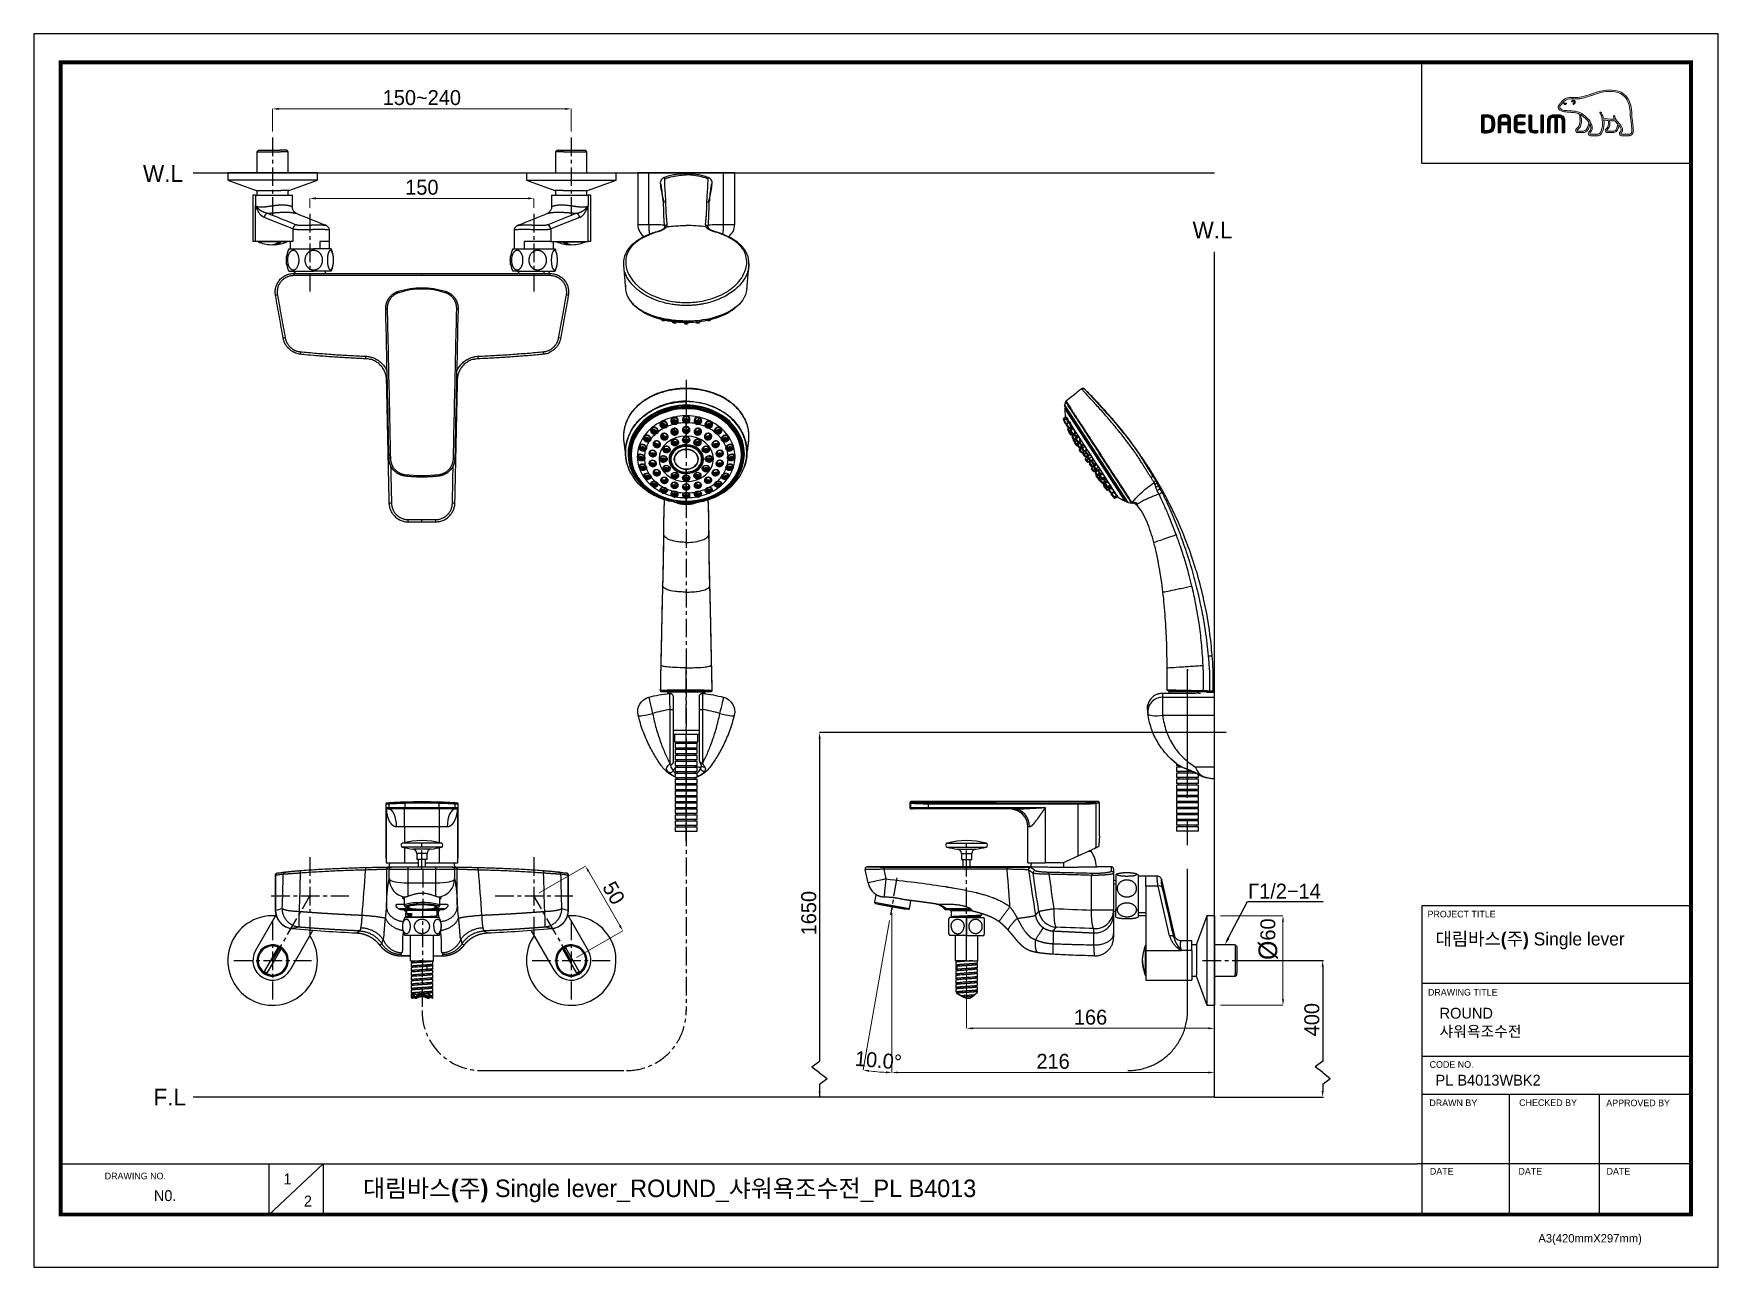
# Model space of a CAD drawing. Extents: x 0 to 1128, y 0 to 827.
import ezdxf
from ezdxf import colors
from ezdxf.entities.mleader import LeaderData, LeaderLine
from ezdxf.math import Vec2, Vec3

# ---------------------------------------------------------------- set-up
doc = ezdxf.new("R2010")
doc.units = 0
doc.header["$LTSCALE"] = 10
doc.header["$MEASUREMENT"] = 0
doc.header["$PDMODE"] = 3
doc.header["$PDSIZE"] = -10
doc.linetypes.add('CENTER', pattern=[2, 1.25, -0.25, 0.25, -0.25])
doc.linetypes.add('CENTER2', pattern=[28.575, 19.05, -3.175, 3.175, -3.175])
doc.layers.get('0').update_dxf_attribs({"linetype": 'CONTINUOUS'})
doc.layers.get('DEFPOINTS').update_dxf_attribs({"linetype": 'CONTINUOUS'})
doc.layers.add('1', color=7, linetype='CONTINUOUS')
for name, color, linetype, lineweight in [('Cneter', 1, 'CENTER2', 13), ('레이어 1', 7, 'CONTINUOUS', 0), ('치수선', 7, 'CONTINUOUS', 20)]:
    doc.layers.add(name, color=color, linetype=linetype, lineweight=lineweight)
doc.styles.add('Daelim Dimension', font='')
doc.styles.get("Standard").update_dxf_attribs({"font": 'SYMBOL'})
doc.styles.get('Daelim Dimension').set_extended_font_data('나눔고딕')
doc.dimstyles.new('DEFAULT', dxfattribs={"dimscale": 2, "dimtxt": 2, "dimasz": 2, "dimexe": 0, "dimexo": 2, "dimgap": 1, "dimtad": 1, "dimdec": 1, "dimzin": 9, "dimdsep": 46, "dimtxsty": 'Daelim Dimension', "dimcen": 0.5, "dimclrd": 252, "dimclre": 252, "dimclrt": 3, "dimadec": 1, "dimazin": 0, "dimtfac": 1, "dimtdec": 1, "dimtix": 1, "dimtmove": 0, "dimatfit": 3, "dimfxl": 1, "dimtolj": 1, "dimtzin": 1, "dimlwd": 9, "dimlwe": 9, "dimarcsym": 0})

msp = doc.modelspace()

# ---------------------------------------------------------------- texts
at = {"color": 5, "lineweight": -3, "ltscale": 40, "style": 'Daelim Dimension'}
for s, height, p in [('PROJECT TITLE', 4.453, (933.62, 234.51)), ('DRAWING TITLE', 4.453, (933.91, 182.11)), ('CODE NO.', 4.453, (935.02, 133.71)), ('DRAWN BY', 4.453, (934.85, 108.04)), ('CHECKED BY', 4.453, (995.01, 108.12)), ('APPROVED BY', 4.453, (1053.36, 107.97)), ('DRAWING NO.', 4.453, (47.56, 58.99)), ('DATE', 4.453, (935.2, 62.14)), ('DATE', 4.453, (994.54, 62.14)), ('DATE', 4.453, (1053.57, 62.14)), ('A3(420mmX297mm)', 5.6201, (1007.85, 16.66))]:
    msp.add_text(s, height=height, dxfattribs=at).set_placement(p)
at = {"color": 7, "lineweight": -3, "ltscale": 0.5, "char_height": 10, "attachment_point": 5, "rotation": 90, "style": 'Daelim Dimension'}
for s, insert in [('\\A1;1650', (519.2, 237.37)), ('\\A1;400', (856.18, 165.99))]:
    msp.add_mtext(s, dxfattribs=dict(at, insert=insert))
at = {"lineweight": -3, "attachment_point": 1, "style": 'Daelim Dimension'}
for s, insert, char_height, width in [('{\\fPretendard Variable SemiBold|b0|i0|c129|p2;\\C7;대림바스(주)} Single lever', (938.92, 224.46), 8.7291, 140.2959), (' ROUND\\P 샤워욕조수전 ', (939, 173.94), 7.287, 122.6352), ('PL B4013WBK2', (939, 129.06), 7.2871, 122.6352), ('1', (167.32, 62.9), 7.29, 10.17), ('N0. ', (80.45, 51.71), 7.287, 45.7148), ('2', (180.99, 48.05), 7.29, 10.17)]:
    msp.add_mtext(s, dxfattribs=dict(at, insert=insert, char_height=char_height, width=width))
at = {"color": 2, "lineweight": -3, "insert": (220.72, 58.8), "char_height": 11.7115, "width": 518.4179, "attachment_point": 1, "style": 'Daelim Dimension'}
msp.add_mtext('{\\fPretendard Variable SemiBold|b0|i0|c129|p2;대림바스(주)} Single lever_ROUND_샤워욕조수전_PL B4013', dxfattribs=at)
at = {"layer": '치수선', "lineweight": -3, "char_height": 11.25, "attachment_point": 3, "style": 'Daelim Dimension'}
for s, insert in [('W.L', (99.96, 738.68)), ('W.L', (802.99, 700.81)), ('F.L', (101.98, 119.71))]:
    msp.add_mtext_dynamic_manual_height_columns(s, width=17.4109, gutter_width=12.5, heights=[0], dxfattribs=dict(at, insert=insert))

# ---------------------------------------------------------------- blocks, each defined once
blk = doc.blocks.new('*D0')
at = {"color": 5, "lineweight": 9, "ltscale": 0.5, "transparency": 16777216}
for p, q in [((794.9, 235.6), (836.8, 235.6)), ((836.8, 231.6), (836.8, 179.6)), ((794.9, 175.6), (836.8, 175.6))]:
    blk.add_line(p, q, dxfattribs=at)
at = {"color": 5, "ltscale": 0.5, "transparency": 16777216}
for points in [[(836.2, 231.6), (837.5, 231.6), (836.8, 235.6)], [(836.2, 179.6), (837.5, 179.6), (836.8, 175.6)]]:
    blk.add_solid(points, dxfattribs=at)
at = {"layer": 'DEFPOINTS', "color": 0, "ltscale": 0.5, "transparency": 16777216}
for p in [(790.9, 235.6), (790.9, 175.6), (836.8, 175.6)]:
    blk.add_point(p, dxfattribs=at)
at = {"color": 7, "lineweight": -3, "ltscale": 0.5, "transparency": 16777216, "insert": (826.9, 219.9), "char_height": 10, "attachment_point": 5, "rotation": 90, "style": 'Daelim Dimension'}
blk.add_mtext('\\A1;{\\H1.25x;\\C256;Ø}60', dxfattribs=at)
blk = doc.blocks.new('*D4')
at = {"color": 5, "lineweight": 9, "ltscale": 0.5, "transparency": 16777216}
for p, q in [((338.5, 250.9), (369.6, 268.9)), ((371.6, 265.4), (392.6, 229)), ((363.5, 207.6), (394.6, 225.6))]:
    blk.add_line(p, q, dxfattribs=at)
at = {"color": 5, "ltscale": 0.5, "transparency": 16777216}
for points in [[(372.2, 265.7), (371, 265.1), (369.6, 268.9)], [(393.2, 229.4), (392, 228.7), (394.6, 225.6)]]:
    blk.add_solid(points, dxfattribs=at)
at = {"layer": 'DEFPOINTS', "color": 0, "ltscale": 0.5, "transparency": 16777216}
for p in [(335, 248.9), (394.6, 225.6), (360, 205.6)]:
    blk.add_point(p, dxfattribs=at)
at = {"color": 7, "lineweight": -3, "ltscale": 0.5, "transparency": 16777216, "insert": (388.5, 250.9), "char_height": 10, "attachment_point": 5, "rotation": 300, "style": 'Daelim Dimension'}
blk.add_mtext('\\A1;50', dxfattribs=at)
blk = doc.blocks.new('*D5')
at = {"color": 5, "lineweight": 9, "ltscale": 0.5, "transparency": 16777216}
for p, q in [((574.8, 237.5), (574.8, 130.6)), ((790.9, 171.6), (790.9, 130.6)), ((578.8, 130.6), (786.9, 130.6))]:
    blk.add_line(p, q, dxfattribs=at)
at = {"color": 5, "ltscale": 0.5, "transparency": 16777216}
for points in [[(578.8, 131.2), (578.8, 129.9), (574.8, 130.6)], [(786.9, 131.2), (786.9, 129.9), (790.9, 130.6)]]:
    blk.add_solid(points, dxfattribs=at)
at = {"layer": 'DEFPOINTS', "color": 0, "ltscale": 0.5, "transparency": 16777216}
for p in [(574.8, 241.5), (790.9, 175.6), (790.9, 130.6)]:
    blk.add_point(p, dxfattribs=at)
at = {"color": 7, "lineweight": -3, "ltscale": 0.5, "transparency": 16777216, "insert": (682.8, 138), "char_height": 10, "attachment_point": 5, "style": 'Daelim Dimension'}
blk.add_mtext('\\A1;216', dxfattribs=at)
blk = doc.blocks.new('*D6')
at = {"color": 5, "lineweight": 9, "ltscale": 0.5, "transparency": 16777216}
for p, q in [((624.9, 201.6), (624.9, 160.2)), ((790.9, 171.6), (790.9, 160.2)), ((628.9, 160.2), (786.9, 160.2))]:
    blk.add_line(p, q, dxfattribs=at)
at = {"color": 5, "ltscale": 0.5, "transparency": 16777216}
for points in [[(628.9, 160.8), (628.9, 159.5), (624.9, 160.2)], [(786.9, 160.8), (786.9, 159.5), (790.9, 160.2)]]:
    blk.add_solid(points, dxfattribs=at)
at = {"layer": 'DEFPOINTS', "color": 0, "ltscale": 0.5, "transparency": 16777216}
for p in [(624.9, 205.6), (790.9, 175.6), (790.9, 160.2)]:
    blk.add_point(p, dxfattribs=at)
at = {"color": 7, "lineweight": -3, "ltscale": 0.5, "transparency": 16777216, "insert": (707.9, 167.6), "char_height": 10, "attachment_point": 5, "style": 'Daelim Dimension'}
blk.add_mtext('\\A1;166', dxfattribs=at)
blk = doc.blocks.new('*D7')
at = {"color": 5, "lineweight": 9, "ltscale": 0.5, "transparency": 16777216}
for p, q in [((573.2, 232.4), (555.5, 132.3)), ((574.8, 235.5), (574.8, 130.6))]:
    blk.add_line(p, q, dxfattribs=at)
blk.add_arc((574.8, 241.5), 110.9, 262.067, 267.933, dxfattribs=at)
at = {"color": 5, "ltscale": 0.5, "transparency": 16777216}
for points in [[(559.4, 131), (559.6, 132.3), (555.5, 132.3)], [(570.8, 131.4), (570.8, 130), (574.8, 130.6)]]:
    blk.add_solid(points, dxfattribs=at)
at = {"layer": 'DEFPOINTS', "color": 0, "ltscale": 0.5, "transparency": 16777216}
for p in [(578.2, 261), (574.8, 241.5), (574.8, 239.5), (573.9, 236.3), (561.9, 131.4)]:
    blk.add_point(p, dxfattribs=at)
at = {"color": 7, "lineweight": -3, "ltscale": 0.5, "transparency": 16777216, "insert": (565.8, 138.7), "char_height": 10, "attachment_point": 5, "rotation": 355, "style": 'Daelim Dimension'}
blk.add_mtext('\\A1;10.0°', dxfattribs=at)
blk = doc.blocks.new('*D8')
at = {"color": 5, "lineweight": 9, "ltscale": 0.5, "transparency": 16777216}
for p, q in [((185, 710.1), (185, 716.4)), ((189, 716.4), (331, 716.4)), ((335, 710.1), (335, 716.4))]:
    blk.add_line(p, q, dxfattribs=at)
at = {"color": 5, "ltscale": 0.5, "transparency": 16777216}
for points in [[(189, 717.1), (189, 715.7), (185, 716.4)], [(331, 717.1), (331, 715.7), (335, 716.4)]]:
    blk.add_solid(points, dxfattribs=at)
at = {"layer": 'DEFPOINTS', "color": 0, "ltscale": 0.5, "transparency": 16777216}
for p in [(335, 716.4), (185, 706.1), (335, 706.1)]:
    blk.add_point(p, dxfattribs=at)
at = {"color": 7, "lineweight": -3, "ltscale": 0.5, "transparency": 16777216, "insert": (260, 723.8), "char_height": 10, "attachment_point": 5, "style": 'Daelim Dimension'}
blk.add_mtext('\\A1;150', dxfattribs=at)
blk = doc.blocks.new('*D9')
at = {"color": 5, "lineweight": 9, "ltscale": 0.5, "transparency": 16777216}
for p, q in [((160, 761.2), (160, 776.4)), ((164, 776.4), (356, 776.4)), ((360, 761.2), (360, 776.4))]:
    blk.add_line(p, q, dxfattribs=at)
at = {"color": 5, "ltscale": 0.5, "transparency": 16777216}
for points in [[(164, 777.1), (164, 775.7), (160, 776.4)], [(356, 777.1), (356, 775.7), (360, 776.4)]]:
    blk.add_solid(points, dxfattribs=at)
at = {"layer": 'DEFPOINTS', "color": 0, "ltscale": 0.5, "transparency": 16777216}
for p in [(360, 776.4), (160, 757.2), (360, 757.2)]:
    blk.add_point(p, dxfattribs=at)
at = {"color": 7, "lineweight": -3, "ltscale": 0.5, "transparency": 16777216, "insert": (260, 783.9), "char_height": 10, "attachment_point": 5, "style": 'Daelim Dimension'}
blk.add_mtext('\\A1;150~240', dxfattribs=at)

# ---------------------------------------------------------------- dimensions: what is measured, and where the dimension line sits
at = {"color": 5, "lineweight": -3, "ltscale": 0.5}
for base, p1, p2, text, picture, middle in [((360.05, 776.41), (160.05, 757.22), (360.05, 757.22), '150~240', '*D9', (260.05, 783.85)), ((790.86, 130.57), (574.8, 241.49), (790.86, 175.63), '216', '*D5', (682.83, 138.02))]:
    dim = msp.add_linear_dim(base=base, p1=p1, p2=p2, text=text, dimstyle='DEFAULT', override={"dimtxt": 5, "dimclrd": 5, "dimclre": 5, "dimclrt": 7}, dxfattribs=at)
    dim.commit()
    dim.dimension.update_dxf_attribs({"geometry": picture, "text_midpoint": middle})
for base, p1, p2, picture, middle in [((335.05, 716.41), (185.05, 706.12), (335.05, 706.12), '*D8', (260.05, 723.84)), ((790.86, 160.18), (624.86, 205.63), (790.86, 175.63), '*D6', (707.86, 167.62))]:
    dim = msp.add_linear_dim(base=base, p1=p1, p2=p2, dimstyle='DEFAULT', override={"dimtxt": 5, "dimclrd": 5, "dimclre": 5, "dimclrt": 7}, dxfattribs=at)
    dim.commit()
    dim.dimension.update_dxf_attribs({"geometry": picture, "text_midpoint": middle})
dim = msp.add_aligned_dim(p1=(335.05, 248.93), p2=(360.05, 205.63), distance=39.89, dimstyle='DEFAULT', override={"dimtxt": 5, "dimclrd": 5, "dimclre": 5, "dimclrt": 7}, dxfattribs=at)
dim.commit()
dim.dimension.update_dxf_attribs({"geometry": '*D4', "text_midpoint": (388.53, 250.94)})
dim = msp.add_angular_dim_2l(base=(561.89, 131.36), line1=((574.76, 241.5), (574.76, 239.51)), line2=((578.2, 260.99), (573.85, 236.33)), dimstyle='DEFAULT', override={"dimtxt": 5, "dimclrd": 5, "dimclre": 5, "dimclrt": 7}, dxfattribs=at)
dim.commit()
dim.dimension.update_dxf_attribs({"geometry": '*D7', "text_midpoint": (565.77, 138.69)})
dim = msp.add_linear_dim(base=(836.84, 175.63), p1=(790.86, 235.63), p2=(790.86, 175.63), angle=90, text='{\\H1.25x;\\C256;Ø}<>', dimstyle='DEFAULT', override={"dimtxt": 5, "dimclrd": 5, "dimclre": 5, "dimclrt": 7}, dxfattribs=at)
dim.commit()
dim.dimension.update_dxf_attribs({"geometry": '*D0', "text_midpoint": (836.84, 219.93), "dimtype": 160})

# ---------------------------------------------------------------- hatches: boundary and pattern name
at = {"layer": '레이어 1'}
h = msp.add_hatch(color=5, dxfattribs=at)
h.dxf.hatch_style = 1
edge = h.paths.add_edge_path(flags=16)
edge.add_spline(control_points=[(1069.88, 759.99), (1069.38, 759.45), (1068.76, 759.44), (1068.73, 759.44), (1068.73, 759.44), (1063.75, 759.44), (1063.75, 759.44), (1063.57, 759.44), (1063.43, 759.49), (1063.33, 759.58), (1063.26, 759.65), (1063.22, 759.76), (1063.22, 759.9), (1063.22, 760.18), (1063.43, 760.44), (1063.65, 760.72), (1063.85, 760.98), (1064.04, 761.22), (1064.15, 761.53), (1064.42, 762.26), (1064.39, 763.04), (1064.07, 763.73), (1063.48, 764.98), (1062.6, 765.96), (1061.76, 766.91), (1061.76, 766.91), (1061.47, 767.23), (1061.47, 767.23), (1060.37, 768.46), (1059.23, 769.73), (1059.14, 771.45), (1059.12, 771.79), (1058.97, 771.99), (1058.75, 771.98), (1058.75, 771.98), (1058.42, 771.83), (1058.42, 771.83), (1058.33, 771.73), (1058.28, 771.59), (1058.28, 771.42), (1058.28, 771.42), (1058.28, 771.37), (1058.28, 771.37), (1058.33, 770.74), (1058.48, 770.13), (1058.74, 769.5), (1058.74, 769.5), (1058.76, 769.44), (1058.76, 769.44), (1058.76, 769.44), (1058.69, 769.43), (1058.69, 769.43), (1055.49, 769.31), (1052.36, 769.91), (1051.43, 770.13), (1050.86, 772.42), (1049.94, 773.94), (1049.9, 774.01), (1049.83, 774.12), (1049.71, 774.22), (1049.6, 774.25), (1049.6, 774.25), (1049.33, 774.21), (1049.3, 774.2), (1049.28, 774.17), (1049.23, 774.11), (1049.13, 773.97), (1049.13, 773.97), (1049.11, 773.85), (1049.11, 773.85), (1049.11, 773.85), (1049.2, 773.55), (1049.2, 773.55), (1049.27, 773.43), (1050.91, 770.55), (1050.91, 766.74), (1050.91, 764.39), (1050.29, 762.17), (1049.08, 760.14), (1048.78, 759.66), (1048.4, 759.44), (1047.83, 759.44), (1047.83, 759.44), (1042.91, 759.44), (1042.91, 759.44), (1042.75, 759.44), (1042.41, 759.56), (1042.41, 759.91), (1042.41, 760.11), (1042.59, 760.43), (1042.9, 760.77), (1044.94, 763.05), (1043.76, 766.61), (1041.8, 768.96), (1039.9, 771.22), (1036.8, 774.07), (1032.83, 774.78), (1031.42, 775.02), (1029.1, 775.16), (1027.23, 775.27), (1027.23, 775.27), (1025.34, 775.38), (1025.34, 775.38), (1024.37, 775.46), (1022.77, 776.05), (1022.28, 776.98), (1022.08, 777.36), (1022.1, 777.75), (1022.36, 778.2), (1022.52, 778.47), (1022.74, 778.7), (1023.02, 778.98), (1023.34, 779.29), (1023.65, 779.62), (1023.9, 780.05), (1023.9, 780.05), (1023.98, 780.18), (1023.98, 780.18), (1024.92, 782), (1026.88, 782.96), (1029.79, 783.03), (1029.79, 783.03), (1031.43, 783.05), (1031.43, 783.05), (1033.23, 783.06), (1035.28, 783.07), (1036.96, 783.43), (1039.32, 783.94), (1041.68, 784.75), (1043.77, 785.46), (1043.77, 785.46), (1043.84, 785.48), (1043.84, 785.48), (1046.42, 786.37), (1049.09, 787.28), (1051.82, 787.72), (1056.19, 788.45), (1062.2, 788.42), (1065.97, 784.18), (1067.72, 782.22), (1068.79, 779.52), (1069.16, 776.16), (1069.16, 776.16), (1069.15, 776.17), (1069.14, 776.18), (1069.17, 776.12), (1069.19, 775.74), (1069.35, 773.6), (1069.4, 772.57), (1069.44, 771.51), (1069.71, 769.53), (1069.71, 769.53), (1070.47, 762.93), (1070.47, 762.93), (1070.47, 762.93), (1070.52, 762.13), (1070.52, 762.13), (1070.52, 761.19), (1070.3, 760.47), (1069.88, 759.99)], knot_values=[0, 0, 0, 0, 1, 1, 1, 2, 2, 2, 3, 3, 3, 4, 4, 4, 5, 5, 5, 6, 6, 6, 7, 7, 7, 8, 8, 8, 9, 9, 9, 10, 10, 10, 11, 11, 11, 12, 12, 12, 13, 13, 13, 14, 14, 14, 15, 15, 15, 16, 16, 16, 17, 17, 17, 18, 18, 18, 19, 19, 19, 20, 20, 20, 21, 21, 21, 22, 22, 22, 23, 23, 23, 24, 24, 24, 25, 25, 25, 26, 26, 26, 27, 27, 27, 28, 28, 28, 29, 29, 29, 30, 30, 30, 31, 31, 31, 32, 32, 32, 33, 33, 33, 34, 34, 34, 35, 35, 35, 36, 36, 36, 37, 37, 37, 38, 38, 38, 39, 39, 39, 40, 40, 40, 41, 41, 41, 42, 42, 42, 43, 43, 43, 44, 44, 44, 45, 45, 45, 46, 46, 46, 47, 47, 47, 48, 48, 48, 49, 49, 49, 50, 50, 50, 51, 51, 51, 52, 52, 52, 53, 53, 53, 53], degree=3, periodic=0)
edge = h.paths.add_edge_path(flags=16)
edge.add_spline(control_points=[(1058.35, 761.42), (1058.35, 761.42), (1054.29, 761.42), (1054.29, 761.42), (1053.98, 761.42), (1053.75, 761.66), (1053.75, 761.97), (1053.75, 762.18), (1053.93, 762.45), (1054.11, 762.64), (1054.94, 763.43), (1055.78, 764.52), (1055.78, 766.59), (1055.78, 766.59), (1055.73, 767.53), (1055.73, 767.54), (1055.73, 767.54), (1055.58, 768.45), (1055.58, 768.45), (1055.58, 768.45), (1055.57, 768.51), (1055.57, 768.51), (1055.57, 768.51), (1055.63, 768.5), (1055.63, 768.5), (1056.39, 768.45), (1057.86, 768.37), (1059.27, 768.43), (1059.63, 767.86), (1060.21, 767.13), (1061.05, 766.16), (1061.01, 765.67), (1060.61, 761.42), (1058.35, 761.42)], knot_values=[0, 0, 0, 0, 1, 1, 1, 2, 2, 2, 3, 3, 3, 4, 4, 4, 5, 5, 5, 6, 6, 6, 7, 7, 7, 8, 8, 8, 9, 9, 9, 10, 10, 10, 11, 11, 11, 11], degree=3, periodic=0)
edge = h.paths.add_edge_path(flags=16)
edge.add_spline(control_points=[(1037.94, 761.42), (1037.94, 761.42), (1034.37, 761.42), (1034.37, 761.42), (1034.11, 761.42), (1033.82, 761.64), (1033.82, 761.97), (1033.82, 762.16), (1033.98, 762.41), (1034.29, 762.65), (1035.19, 763.37), (1036.56, 764.46), (1036.71, 767.47), (1036.71, 767.47), (1036.73, 768.29), (1036.73, 768.29), (1036.73, 769.57), (1036.43, 771.11), (1036.16, 772.49), (1036.16, 772.49), (1036.11, 772.63), (1036.11, 772.63), (1036.11, 772.63), (1036.23, 772.54), (1036.23, 772.54), (1036.76, 772.22), (1039.68, 770.24), (1041.75, 767.32), (1041.57, 765.94), (1040.79, 761.42), (1037.94, 761.42)], knot_values=[0, 0, 0, 0, 1, 1, 1, 2, 2, 2, 3, 3, 3, 4, 4, 4, 5, 5, 5, 6, 6, 6, 7, 7, 7, 8, 8, 8, 9, 9, 9, 10, 10, 10, 10], degree=3, periodic=0)
edge = h.paths.add_edge_path()
edge.add_spline(control_points=[(1071.48, 763.03), (1071.48, 763.04), (1070.72, 769.67), (1070.72, 769.67), (1070.44, 771.65), (1070.4, 772.71), (1070.37, 773.64), (1070.37, 773.64), (1070.18, 776.26), (1070.18, 776.26), (1069.78, 779.84), (1068.62, 782.74), (1066.73, 784.85), (1062.65, 789.44), (1056.28, 789.48), (1051.66, 788.72), (1048.82, 788.25), (1046.11, 787.33), (1043.48, 786.43), (1043.48, 786.43), (1043.4, 786.4), (1043.4, 786.4), (1041.35, 785.7), (1039.02, 784.9), (1036.74, 784.42), (1035.17, 784.08), (1033.21, 784.07), (1031.47, 784.06), (1031.47, 784.06), (1029.76, 784.04), (1029.76, 784.04), (1026.46, 783.96), (1024.21, 782.81), (1023.07, 780.64), (1023.07, 780.64), (1023.02, 780.55), (1023.02, 780.55), (1022.84, 780.22), (1022.56, 779.94), (1022.31, 779.69), (1022.03, 779.41), (1021.72, 779.1), (1021.49, 778.7), (1021.25, 778.3), (1021.13, 777.89), (1021.13, 777.49), (1021.13, 777.15), (1021.21, 776.82), (1021.38, 776.51), (1022.09, 775.18), (1024.09, 774.47), (1025.28, 774.38), (1025.28, 774.38), (1027.04, 774.27), (1027.08, 774.27), (1028.84, 774.17), (1031.24, 774.03), (1032.65, 773.78), (1033.47, 773.64), (1034.4, 773.34), (1035.26, 772.94), (1035.33, 772.71), (1035.77, 770.73), (1035.77, 768.29), (1035.77, 768.29), (1035.75, 767.51), (1035.75, 767.51), (1035.62, 764.94), (1034.5, 764.04), (1033.68, 763.38), (1033.6, 763.32), (1032.86, 762.71), (1032.81, 761.98), (1032.77, 761.56), (1032.89, 761.19), (1033.14, 760.91), (1033.42, 760.62), (1033.83, 760.47), (1034.37, 760.47), (1034.37, 760.47), (1037.94, 760.47), (1037.94, 760.47), (1040.62, 760.47), (1041.94, 763.35), (1042.34, 766.04), (1042.34, 766.04), (1042.35, 766.42), (1042.35, 766.42), (1042.35, 766.42), (1042.46, 766.23), (1042.46, 766.23), (1042.8, 765.47), (1043.01, 764.56), (1043.01, 763.87), (1043.01, 762.91), (1042.71, 762.07), (1042.14, 761.44), (1042, 761.3), (1041.28, 760.56), (1041.28, 759.82), (1041.28, 759.82), (1041.29, 759.7), (1041.29, 759.7), (1041.39, 758.82), (1042.1, 758.43), (1042.76, 758.43), (1042.76, 758.43), (1047.83, 758.43), (1047.83, 758.43), (1048.75, 758.43), (1049.48, 758.84), (1049.94, 759.62), (1051.24, 761.77), (1051.89, 764.09), (1051.89, 766.54), (1051.89, 767.3), (1051.82, 768.12), (1051.68, 768.96), (1051.68, 768.96), (1051.66, 769.03), (1051.66, 769.03), (1051.66, 769.03), (1051.73, 769.02), (1051.73, 769.02), (1052.34, 768.9), (1053.32, 768.73), (1054.54, 768.6), (1054.54, 768.6), (1054.57, 768.59), (1054.57, 768.59), (1054.57, 768.59), (1054.74, 767.66), (1054.74, 767.66), (1054.74, 767.66), (1054.77, 767.44), (1054.77, 767.44), (1054.77, 767.44), (1054.82, 766.62), (1054.82, 766.62), (1054.82, 764.64), (1053.92, 763.78), (1053.44, 763.32), (1053.44, 763.32), (1052.76, 762.63), (1052.69, 762.03), (1052.69, 762.03), (1052.67, 761.84), (1052.67, 761.84), (1052.67, 761.65), (1052.72, 761.27), (1053.05, 760.93), (1053.34, 760.62), (1053.8, 760.47), (1054.4, 760.47), (1054.4, 760.47), (1058.35, 760.47), (1058.35, 760.47), (1060.75, 760.47), (1061.48, 763.52), (1061.77, 765.23), (1061.77, 765.23), (1061.78, 765.41), (1061.78, 765.41), (1061.78, 765.41), (1061.88, 765.28), (1061.88, 765.28), (1062.43, 764.57), (1062.91, 763.79), (1063.15, 763.3), (1063.27, 763.04), (1063.34, 762.76), (1063.34, 762.48), (1063.34, 762.48), (1063.25, 761.91), (1063.25, 761.91), (1063.16, 761.6), (1062.94, 761.31), (1062.74, 761.03), (1062.43, 760.64), (1062.12, 760.23), (1062.12, 759.73), (1062.12, 759.73), (1062.15, 759.46), (1062.15, 759.46), (1062.29, 758.8), (1062.83, 758.43), (1063.65, 758.43), (1063.65, 758.43), (1068.73, 758.43), (1068.73, 758.43), (1068.84, 758.43), (1069.84, 758.46), (1070.61, 759.3), (1071.23, 759.97), (1071.54, 760.89), (1071.54, 762.12), (1071.54, 762.12), (1071.48, 763.03), (1071.48, 763.03)], knot_values=[0, 0, 0, 0, 1, 1, 1, 2, 2, 2, 3, 3, 3, 4, 4, 4, 5, 5, 5, 6, 6, 6, 7, 7, 7, 8, 8, 8, 9, 9, 9, 10, 10, 10, 11, 11, 11, 12, 12, 12, 13, 13, 13, 14, 14, 14, 15, 15, 15, 16, 16, 16, 17, 17, 17, 18, 18, 18, 19, 19, 19, 20, 20, 20, 21, 21, 21, 22, 22, 22, 23, 23, 23, 24, 24, 24, 25, 25, 25, 26, 26, 26, 27, 27, 27, 28, 28, 28, 29, 29, 29, 30, 30, 30, 31, 31, 31, 32, 32, 32, 33, 33, 33, 34, 34, 34, 35, 35, 35, 36, 36, 36, 37, 37, 37, 38, 38, 38, 39, 39, 39, 40, 40, 40, 41, 41, 41, 42, 42, 42, 43, 43, 43, 44, 44, 44, 45, 45, 45, 46, 46, 46, 47, 47, 47, 48, 48, 48, 49, 49, 49, 50, 50, 50, 51, 51, 51, 52, 52, 52, 53, 53, 53, 54, 54, 54, 55, 55, 55, 56, 56, 56, 57, 57, 57, 58, 58, 58, 59, 59, 59, 60, 60, 60, 61, 61, 61, 62, 62, 62, 63, 63, 63, 64, 64, 64, 65, 65, 65, 66, 66, 66, 66], degree=3, periodic=0)
edge = h.paths.add_edge_path(flags=0)
edge.add_spline(control_points=[(1025.19, 780.17), (1025.19, 780.17), (1025.93, 780.51), (1026.85, 780.15), (1026.85, 780.15), (1026.96, 780.11), (1026.81, 779.9), (1026.37, 779.3), (1025.93, 779.17), (1025.93, 779.17), (1025.93, 779.17), (1025.61, 779.06), (1025.43, 779.27), (1025.07, 779.7), (1025.06, 779.94), (1025.06, 779.94), (1025.06, 779.94), (1025.02, 780.13), (1025.19, 780.17)], knot_values=[0, 0, 0, 0, 1, 1, 1, 2, 2, 2, 3, 3, 3, 4, 4, 4, 5, 5, 5, 6, 6, 6, 6], degree=3, periodic=0)
edge = h.paths.add_edge_path(flags=0)
edge.add_spline(control_points=[(1030.07, 781.53), (1029.96, 781.41), (1029.95, 781.21), (1030.07, 781.1), (1030.18, 781), (1030.38, 781.03), (1030.49, 781.15), (1030.55, 781.21), (1031.16, 781.93), (1031.68, 781.56), (1031.87, 781.43), (1031.95, 781.23), (1031.92, 780.98), (1031.88, 780.57), (1031.53, 780.12), (1031.28, 779.96), (1031.15, 779.88), (1031.05, 779.7), (1031.12, 779.55), (1031.18, 779.41), (1031.37, 779.37), (1031.51, 779.43), (1031.95, 779.64), (1032.5, 780.34), (1032.58, 781), (1032.63, 781.45), (1032.43, 781.82), (1032.06, 782.07), (1031.28, 782.63), (1030.4, 781.89), (1030.07, 781.53)], knot_values=[0, 0, 0, 0, 1, 1, 1, 2, 2, 2, 3, 3, 3, 4, 4, 4, 5, 5, 5, 6, 6, 6, 7, 7, 7, 8, 8, 8, 9, 9, 9, 10, 10, 10, 10], degree=3, periodic=0)
edge = h.paths.add_edge_path(flags=0)
edge.add_spline(control_points=[(1029.97, 780.99), (1029.97, 780.99), (1029.97, 780.99), (1029.97, 780.99), (1029.97, 780.99), (1029.97, 780.99), (1029.97, 780.99)], knot_values=[0, 0, 0, 0, 1, 1, 1, 2, 2, 2, 2], degree=3, periodic=0)
h = msp.add_hatch(color=5, dxfattribs=at)
h.dxf.hatch_style = 2
edge = h.paths.add_edge_path()
edge.add_spline(control_points=[(1025.25, 779.39), (1025.43, 779.17), (1025.75, 779.28), (1025.75, 779.28), (1025.75, 779.28), (1026.19, 779.41), (1026.64, 780.01)], knot_values=[2, 2, 2, 2, 3, 3, 3, 4, 4, 4, 4], degree=3, periodic=0)
edge.add_spline(control_points=[(1026.64, 780.01), (1026.78, 780.22), (1026.67, 780.27), (1026.67, 780.27)], knot_values=[1.00001, 1.00001, 1.00001, 1.00001, 2, 2, 2, 2], degree=3, periodic=0)
edge.add_spline(control_points=[(1026.67, 780.27), (1026.61, 780.29), (1026.56, 780.31), (1026.5, 780.33)], knot_values=[0.9374913, 0.9374913, 0.9374913, 0.9374913, 1, 1, 1, 1], degree=3, periodic=0)
edge.add_spline(control_points=[(1026.5, 780.33), (1026.39, 780.36), (1026.28, 780.38), (1026.18, 780.4)], knot_values=[0.8124938, 0.8124938, 0.8124938, 0.8124938, 0.9374913, 0.9374913, 0.9374913, 0.9374913], degree=3, periodic=0)
edge.add_spline(control_points=[(1026.18, 780.4), (1026.08, 780.42), (1025.98, 780.43), (1025.88, 780.43)], knot_values=[0.6874962, 0.6874962, 0.6874962, 0.6874962, 0.8124938, 0.8124938, 0.8124938, 0.8124938], degree=3, periodic=0)
edge.add_spline(control_points=[(1025.88, 780.43), (1025.79, 780.43), (1025.7, 780.43), (1025.62, 780.42)], knot_values=[0.5624988, 0.5624988, 0.5624988, 0.5624988, 0.6874962, 0.6874962, 0.6874962, 0.6874962], degree=3, periodic=0)
edge.add_spline(control_points=[(1025.62, 780.42), (1025.5, 780.41), (1025.39, 780.39), (1025.3, 780.37)], knot_values=[0.3750025, 0.3750025, 0.3750025, 0.3750025, 0.5624988, 0.5624988, 0.5624988, 0.5624988], degree=3, periodic=0)
edge.add_spline(control_points=[(1025.3, 780.37), (1025.18, 780.35), (1025.09, 780.32), (1025.05, 780.3)], knot_values=[0.1250075, 0.1250075, 0.1250075, 0.1250075, 0.3750025, 0.3750025, 0.3750025, 0.3750025], degree=3, periodic=0)
edge.add_spline(control_points=[(1025.05, 780.3), (1025.03, 780.29), (1025.02, 780.29), (1025.02, 780.29)], knot_values=[0, 0, 0, 0, 0.1250075, 0.1250075, 0.1250075, 0.1250075], degree=3, periodic=0)
edge.add_spline(control_points=[(1025.02, 780.29), (1024.85, 780.24), (1024.88, 780.06), (1024.88, 780.06), (1024.88, 780.06), (1024.89, 779.81), (1025.25, 779.39)], knot_values=[4, 4, 4, 4, 5, 5, 5, 6, 6, 6, 6], degree=3, periodic=0)
h = msp.add_hatch(color=5, dxfattribs=at)
h.dxf.hatch_style = 2
edge = h.paths.add_edge_path()
edge.add_spline(control_points=[(1030.07, 781.53), (1029.96, 781.41), (1029.95, 781.21), (1030.07, 781.1), (1030.18, 781), (1030.38, 781.03), (1030.49, 781.15), (1030.55, 781.21), (1031.16, 781.93), (1031.68, 781.56), (1031.87, 781.43), (1031.95, 781.23), (1031.92, 780.98), (1031.88, 780.57), (1031.53, 780.12), (1031.28, 779.96), (1031.15, 779.88), (1031.05, 779.7), (1031.12, 779.55), (1031.18, 779.41), (1031.37, 779.37), (1031.51, 779.43), (1031.95, 779.64), (1032.5, 780.34), (1032.58, 781), (1032.63, 781.45), (1032.43, 781.82), (1032.06, 782.07), (1031.28, 782.63), (1030.4, 781.89), (1030.07, 781.53)], knot_values=[0, 0, 0, 0, 1, 1, 1, 2, 2, 2, 3, 3, 3, 4, 4, 4, 5, 5, 5, 6, 6, 6, 7, 7, 7, 8, 8, 8, 9, 9, 9, 10, 10, 10, 10], degree=3, periodic=0)
h = msp.add_hatch(color=5, dxfattribs=at)
h.dxf.hatch_style = 2
edge = h.paths.add_edge_path()
edge.add_spline(control_points=[(976.74, 765.29), (976.74, 762.98), (975.68, 761.85), (973.5, 761.85), (973.5, 761.85), (972.01, 761.88), (971.63, 761.88), (971.63, 761.88), (971.63, 770.77), (971.63, 770.77), (972.4, 770.85), (973.49, 770.86), (973.5, 770.86), (975.74, 770.86), (976.74, 769.8), (976.74, 767.42), (976.74, 767.42), (976.74, 765.29), (976.74, 765.29)], knot_values=[0, 0, 0, 0, 1, 1, 1, 2, 2, 2, 3, 3, 3, 4, 4, 4, 5, 5, 5, 6, 6, 6, 6], degree=3, periodic=0)
edge = h.paths.add_edge_path()
edge.add_spline(control_points=[(973.5, 772.53), (972.3, 772.53), (970.73, 772.45), (970.21, 772.37), (969.89, 772.32), (969.69, 772.08), (969.69, 771.76), (969.69, 771.76), (969.69, 760.95), (969.69, 760.95), (969.69, 760.62), (969.9, 760.38), (970.23, 760.34), (970.72, 760.26), (972.28, 760.18), (973.5, 760.18), (976.88, 760.18), (978.66, 761.95), (978.66, 765.29), (978.66, 765.29), (978.66, 767.42), (978.66, 767.42), (978.66, 770.76), (976.88, 772.53), (973.5, 772.53)], knot_values=[0, 0, 0, 0, 1, 1, 1, 2, 2, 2, 3, 3, 3, 4, 4, 4, 5, 5, 5, 6, 6, 6, 7, 7, 7, 8, 8, 8, 8], degree=3, periodic=0)
h = msp.add_hatch(color=5, dxfattribs=at)
h.dxf.hatch_style = 2
edge = h.paths.add_edge_path()
edge.add_spline(control_points=[(987.36, 767.43), (987.36, 767.43), (982.81, 767.43), (982.81, 767.43), (982.81, 767.6), (982.81, 769.05), (982.81, 769.05), (982.81, 770.57), (983.26, 770.82), (984.61, 770.82), (984.61, 770.82), (985.55, 770.82), (985.55, 770.82), (986.91, 770.82), (987.36, 770.57), (987.36, 769.05), (987.36, 769.05), (987.36, 767.6), (987.36, 767.43)], knot_values=[0, 0, 0, 0, 1, 1, 1, 2, 2, 2, 3, 3, 3, 4, 4, 4, 5, 5, 5, 6, 6, 6, 6], degree=3, periodic=0)
edge = h.paths.add_edge_path()
edge.add_spline(control_points=[(985.55, 772.53), (985.55, 772.53), (984.61, 772.53), (984.61, 772.53), (982.03, 772.53), (980.89, 771.46), (980.89, 769.05), (980.89, 769.05), (980.89, 760.83), (980.89, 760.83), (980.89, 760.54), (981.12, 760.29), (981.4, 760.29), (981.4, 760.29), (982.3, 760.29), (982.3, 760.29), (982.62, 760.29), (982.81, 760.56), (982.81, 760.83), (982.81, 760.83), (982.81, 765.55), (982.81, 765.74), (982.81, 765.74), (987.36, 765.74), (987.36, 765.74), (987.36, 765.55), (987.36, 760.83), (987.36, 760.83), (987.36, 760.53), (987.59, 760.29), (987.87, 760.29), (987.87, 760.29), (988.76, 760.29), (988.76, 760.29), (989.07, 760.29), (989.28, 760.57), (989.28, 760.83), (989.28, 760.83), (989.28, 769.05), (989.28, 769.05), (989.28, 771.46), (988.13, 772.53), (985.55, 772.53)], knot_values=[0, 0, 0, 0, 1, 1, 1, 2, 2, 2, 3, 3, 3, 4, 4, 4, 5, 5, 5, 6, 6, 6, 7, 7, 7, 8, 8, 8, 9, 9, 9, 10, 10, 10, 11, 11, 11, 12, 12, 12, 13, 13, 13, 14, 14, 14, 14], degree=3, periodic=0)
h = msp.add_hatch(color=5, dxfattribs=at)
h.dxf.hatch_style = 2
edge = h.paths.add_edge_path()
edge.add_spline(control_points=[(991.73, 769.38), (991.73, 769.38), (991.73, 763.33), (991.73, 763.33), (991.73, 761.21), (992.94, 760.18), (995.43, 760.18), (996.53, 760.18), (998.02, 760.2), (998.62, 760.26), (998.61, 760.26), (998.91, 760.29), (998.91, 760.29), (998.91, 760.29), (998.99, 760.3), (998.99, 760.3), (998.99, 760.3), (998.99, 761.92), (998.99, 761.92), (998.99, 761.92), (995.44, 761.92), (995.44, 761.92), (993.66, 761.92), (993.66, 762.42), (993.66, 763.33), (993.66, 763.33), (993.66, 765.57), (993.66, 765.75), (993.84, 765.75), (998.44, 765.75), (998.44, 765.75), (998.74, 765.75), (998.98, 765.99), (998.98, 766.28), (998.98, 766.28), (998.98, 766.88), (998.98, 766.88), (998.98, 767.18), (998.74, 767.42), (998.44, 767.42), (998.44, 767.42), (993.84, 767.42), (993.66, 767.42), (993.66, 767.59), (993.66, 769.38), (993.66, 769.38), (993.66, 770.29), (993.66, 770.79), (995.44, 770.79), (995.44, 770.79), (998.99, 770.78), (998.99, 770.78), (998.99, 770.78), (998.99, 772.39), (998.99, 772.39), (998.99, 772.39), (998.62, 772.43), (998.62, 772.43), (997.92, 772.49), (996.31, 772.53), (995.43, 772.53), (992.94, 772.53), (991.73, 771.5), (991.73, 769.38)], knot_values=[0, 0, 0, 0, 1, 1, 1, 2, 2, 2, 3, 3, 3, 4, 4, 4, 5, 5, 5, 6, 6, 6, 7, 7, 7, 8, 8, 8, 9, 9, 9, 10, 10, 10, 11, 11, 11, 12, 12, 12, 13, 13, 13, 14, 14, 14, 15, 15, 15, 16, 16, 16, 17, 17, 17, 18, 18, 18, 19, 19, 19, 20, 20, 20, 21, 21, 21, 21], degree=3, periodic=0)
h = msp.add_hatch(color=5, dxfattribs=at)
h.dxf.hatch_style = 2
edge = h.paths.add_edge_path()
edge.add_spline(control_points=[(1002.08, 772.42), (1001.78, 772.42), (1001.53, 772.17), (1001.53, 771.88), (1001.53, 771.88), (1001.53, 763.33), (1001.53, 763.33), (1001.53, 760.54), (1003.43, 760.18), (1005.09, 760.18), (1006.31, 760.18), (1006.62, 760.24), (1006.98, 760.3), (1006.98, 760.3), (1007.19, 760.33), (1007.19, 760.33), (1007.18, 760.33), (1007.47, 760.36), (1007.47, 760.36), (1007.47, 760.36), (1007.55, 760.37), (1007.55, 760.37), (1007.55, 760.37), (1007.55, 761.92), (1007.55, 761.92), (1007.55, 761.92), (1005.11, 761.92), (1005.11, 761.92), (1003.46, 761.92), (1003.46, 762.54), (1003.46, 763.14), (1003.46, 763.14), (1003.46, 771.88), (1003.46, 771.88), (1003.46, 772.17), (1003.21, 772.42), (1002.91, 772.42), (1002.91, 772.42), (1002.08, 772.42), (1002.08, 772.42)], knot_values=[0, 0, 0, 0, 1, 1, 1, 2, 2, 2, 3, 3, 3, 4, 4, 4, 5, 5, 5, 6, 6, 6, 7, 7, 7, 8, 8, 8, 9, 9, 9, 10, 10, 10, 11, 11, 11, 12, 12, 12, 13, 13, 13, 13], degree=3, periodic=0)
h = msp.add_hatch(color=5, dxfattribs=at)
h.dxf.hatch_style = 2
edge = h.paths.add_edge_path()
edge.add_spline(control_points=[(1009.93, 772.42), (1009.61, 772.42), (1009.42, 772.15), (1009.42, 771.9), (1009.42, 771.9), (1009.42, 760.83), (1009.42, 760.83), (1009.42, 760.53), (1009.65, 760.29), (1009.93, 760.29), (1009.93, 760.29), (1010.83, 760.29), (1010.83, 760.29), (1011.15, 760.29), (1011.35, 760.56), (1011.35, 760.83), (1011.35, 760.83), (1011.35, 771.9), (1011.35, 771.9), (1011.35, 772.19), (1011.12, 772.42), (1010.83, 772.42), (1010.83, 772.42), (1009.93, 772.42), (1009.93, 772.42)], knot_values=[0, 0, 0, 0, 1, 1, 1, 2, 2, 2, 3, 3, 3, 4, 4, 4, 5, 5, 5, 6, 6, 6, 7, 7, 7, 8, 8, 8, 8], degree=3, periodic=0)
h = msp.add_hatch(color=5, dxfattribs=at)
h.dxf.hatch_style = 2
edge = h.paths.add_edge_path()
edge.add_spline(control_points=[(1013.93, 767.64), (1013.93, 767.64), (1013.93, 760.83), (1013.93, 760.83), (1013.93, 760.53), (1014.17, 760.29), (1014.45, 760.29), (1014.45, 760.29), (1015.36, 760.29), (1015.36, 760.29), (1015.68, 760.29), (1015.88, 760.56), (1015.88, 760.83), (1015.88, 760.83), (1015.88, 767.47), (1015.88, 767.47), (1015.88, 770.4), (1016.37, 770.69), (1018.85, 770.69), (1018.85, 770.51), (1018.85, 760.83), (1018.85, 760.83), (1018.85, 760.52), (1019.07, 760.29), (1019.36, 760.29), (1019.36, 760.29), (1020.26, 760.29), (1020.26, 760.29), (1020.58, 760.29), (1020.77, 760.56), (1020.77, 760.83), (1020.77, 760.83), (1020.77, 770.48), (1020.77, 770.67), (1021.93, 770.67), (1022.74, 770.57), (1023.18, 770.13), (1023.65, 769.67), (1023.74, 768.8), (1023.74, 767.47), (1023.74, 767.47), (1023.74, 760.83), (1023.74, 760.83), (1023.74, 760.54), (1023.98, 760.29), (1024.26, 760.29), (1024.26, 760.29), (1025.17, 760.29), (1025.17, 760.29), (1025.49, 760.29), (1025.69, 760.57), (1025.69, 760.83), (1025.69, 760.83), (1025.69, 767.64), (1025.69, 767.64), (1025.69, 771.77), (1024.22, 772.47), (1019.82, 772.47), (1015.4, 772.47), (1013.93, 771.77), (1013.93, 767.64)], knot_values=[0, 0, 0, 0, 1, 1, 1, 2, 2, 2, 3, 3, 3, 4, 4, 4, 5, 5, 5, 6, 6, 6, 7, 7, 7, 8, 8, 8, 9, 9, 9, 10, 10, 10, 11, 11, 11, 12, 12, 12, 13, 13, 13, 14, 14, 14, 15, 15, 15, 16, 16, 16, 17, 17, 17, 18, 18, 18, 19, 19, 19, 20, 20, 20, 20], degree=3, periodic=0)

# ---------------------------------------------------------------- linework, layer by layer
at = {"color": 5, "lineweight": -3, "ltscale": 0.5}
for p, q in [((929.8, 739.68), (929.8, 807.6)), ((739.12, 358.34), (526.43, 358.34)), ((526.43, 354.34), (526.43, 138.02)), ((929.8, 242.36), (929.8, 34.31)), ((812.02, 205.63), (863.92, 205.63)), ((863.39, 201.45), (863.39, 138.17)), ((526.43, 138.02), (521.32, 134.18)), ((863.39, 138.17), (858.28, 134.33)), ((526.43, 130.35), (521.32, 134.18)), ((526.43, 130.35), (531.54, 126.51)), ((526.43, 122.67), (531.54, 126.51)), ((863.39, 130.49), (858.28, 134.33)), ((863.39, 130.49), (868.5, 126.66)), ((863.39, 122.82), (868.5, 126.66)), ((526.43, 122.67), (526.43, 118)), ((526.43, 122.67), (526.43, 114.1)), ((790.86, 114.1), (863.92, 114.1)), ((863.39, 122.82), (863.39, 118.14))]:
    msp.add_line(p, q, dxfattribs=at)
at = {"color": 5}
msp.add_line((1037.78, 760.47), (1037.78, 760.47), dxfattribs=at)
at = {"lineweight": -3, "ltscale": 0.5}
for p, q in [((106.8, 733.62), (790.86, 733.62)), ((574.76, 241.5), (574.76, 239.51))]:
    msp.add_line(p, q, dxfattribs=at)
at = {"color": 5, "lineweight": -3, "ltscale": 40}
for p, q in [((1110.15, 739.68), (929.8, 739.68)), ((1110.15, 242.36), (929.8, 242.36)), ((1110.15, 190.24), (929.8, 190.24)), ((1110.15, 190.24), (929.8, 190.24)), ((1110.15, 141.2), (929.8, 141.2)), ((1110.15, 141.2), (929.8, 141.2)), ((1110.15, 115.91), (929.8, 115.91)), ((1110.15, 115.91), (929.8, 115.91)), ((988.38, 115.91), (988.38, 35.4)), ((1048.5, 115.91), (1048.5, 35.4)), ((157.42, 69.28), (157.42, 35.27)), ((157.42, 69.28), (157.42, 35.27)), ((193.81, 69.28), (157.42, 35.27)), ((193.81, 69.28), (157.42, 35.27)), ((193.81, 69.28), (193.81, 35.27)), ((193.81, 69.28), (193.81, 35.27)), ((1110.15, 69.4), (926.95, 69.4)), ((1110.15, 69.4), (931.21, 69.4)), ((1110.15, 35.4), (955.59, 35.4))]:
    msp.add_line(p, q, dxfattribs=at)
at = {"color": 5, "lineweight": -3}
msp.add_line((18.14, 69.28), (926.74, 69.28), dxfattribs=at)
at = {"lineweight": -3, "ltscale": 0.5}
msp.add_lwpolyline([(0, 0), (1128.4, 0), (1128.4, 826.8), (0, 826.8)], close=True, dxfattribs=at)
at = {"color": 5, "linetype": 'ByBlock', "lineweight": -3, "const_width": 2.6}
msp.add_lwpolyline([(18.14, 35.4), (1110.14, 35.4), (1110.14, 807.6), (18.14, 807.6)], close=True, dxfattribs=at)
at = {"color": 5, "lineweight": -3, "ltscale": 0.5}
for points in [[(525.76, 354.29), (527.1, 354.29), (526.43, 358.29)], [(862.73, 201.54), (864.06, 201.54), (863.39, 205.54)], [(525.76, 118), (527.1, 118), (526.43, 114)], [(862.73, 118.14), (864.06, 118.14), (863.39, 114.14)]]:
    msp.add_solid(points, dxfattribs=at)
at = {"layer": '1', "color": 1, "linetype": 'CENTER', "lineweight": -3}
for p, q in [((160.05, 757.22), (160.05, 705.12)), ((360.05, 757.22), (360.05, 705.12)), ((185.05, 706.12), (185.05, 654.02)), ((335.05, 706.12), (335.05, 654.02)), ((624.86, 221.96), (624.86, 282.97)), ((185.05, 274.98), (185.05, 222.88)), ((335.05, 274.98), (335.05, 222.88)), ((260.69, 267.02), (260.13, 171.85)), ((578.2, 260.99), (573.85, 236.33)), ((159, 248.93), (211.1, 248.93)), ((160.05, 205.63), (185.05, 248.93)), ((309, 248.93), (361.1, 248.93)), ((360.05, 205.63), (335.05, 248.93)), ((160.05, 231.67), (160.05, 179.58)), ((360.05, 231.67), (360.05, 179.58)), ((134, 205.63), (186.1, 205.63)), ((334, 205.63), (386.1, 205.63)), ((782.87, 205.63), (812.02, 205.63))]:
    msp.add_line(p, q, dxfattribs=at)
at = {"layer": '1', "color": 7, "linetype": 'Continuous', "lineweight": -3}
for p, q in [((150.55, 748.62), (149.55, 747.62)), ((149.55, 747.62), (149.55, 733.62)), ((149.55, 747.62), (165.3, 747.62)), ((150.55, 748.62), (164.8, 748.62)), ((169.55, 748.62), (164.8, 748.62)), ((170.55, 747.62), (165.3, 747.62)), ((170.55, 747.62), (169.55, 748.62)), ((170.55, 733.62), (170.55, 747.62)), ((350.55, 748.62), (349.55, 747.62)), ((349.55, 747.62), (349.55, 733.62)), ((354.8, 747.62), (349.55, 747.62)), ((350.55, 748.62), (369.55, 748.62)), ((354.8, 747.62), (370.55, 747.62)), ((370.55, 747.62), (369.55, 748.62)), ((370.55, 733.62), (370.55, 747.62)), ((130.05, 733.62), (130.05, 728.62)), ((190.05, 733.62), (130.05, 733.62)), ((190.05, 728.62), (190.05, 733.62)), ((330.05, 733.62), (330.05, 728.62)), ((330.05, 733.62), (390.05, 733.62)), ((390.05, 728.62), (390.05, 733.62)), ((404.58, 733.62), (404.58, 698.97)), ((412.08, 733.62), (404.58, 733.62)), ((412.08, 698.97), (412.08, 733.62)), ((462.08, 733.62), (412.08, 733.62)), ((462.08, 698.97), (462.08, 733.62)), ((469.58, 733.62), (462.08, 733.62)), ((469.58, 698.97), (469.58, 733.62)), ((130.05, 728.62), (149.1, 721.62)), ((175.05, 728.62), (130.05, 728.62)), ((171, 721.62), (190.05, 728.62)), ((190.05, 728.62), (175.05, 728.62)), ((330.05, 728.62), (349.1, 721.62)), ((330.05, 728.62), (345.05, 728.62)), ((345.05, 728.62), (390.05, 728.62)), ((371, 721.62), (390.05, 728.62)), ((146.85, 718.62), (146.85, 687.62)), ((148.62, 718.62), (146.85, 718.62)), ((148.62, 718.62), (148.62, 711.38)), ((148.62, 718.62), (173.25, 718.62)), ((148.62, 687.62), (148.62, 711.38)), ((149.1, 721.62), (165.52, 721.62)), ((149.55, 721.62), (149.55, 718.62)), ((171, 721.62), (165.52, 721.62)), ((170.55, 718.62), (170.55, 721.62)), ((173.25, 710.7), (173.25, 718.62)), ((346.85, 718.62), (346.85, 710.7)), ((346.85, 718.62), (371.48, 718.62)), ((354.57, 721.62), (349.1, 721.62)), ((349.55, 721.62), (349.55, 718.62)), ((354.57, 721.62), (371, 721.62)), ((370.55, 718.62), (370.55, 721.62)), ((373.25, 718.62), (371.48, 718.62)), ((371.48, 718.62), (371.48, 711.38)), ((371.48, 687.62), (371.48, 711.38)), ((373.25, 687.62), (373.25, 718.62)), ((173.62, 695.91), (154.4, 703.6)), ((365.7, 703.6), (346.48, 695.91)), ((173.62, 695.91), (173.62, 687.62)), ((198.25, 687.62), (198.25, 695.32)), ((321.85, 695.32), (321.85, 682.52)), ((321.85, 695.32), (321.85, 695.32)), ((346.48, 695.91), (346.48, 687.62)), ((404.58, 698.97), (412.08, 698.97)), ((462.08, 698.97), (469.58, 698.97)), ((148.62, 687.62), (146.85, 687.62)), ((173.62, 687.62), (148.62, 687.62)), ((150.3, 687.62), (150.3, 687.3)), ((164.92, 687.3), (150.3, 687.3)), ((164.92, 687.3), (164.92, 687.62)), ((169.8, 687.3), (164.92, 687.3)), ((169.8, 687.3), (169.8, 687.62)), ((170.85, 682.52), (187.51, 682.52)), ((171.85, 687.62), (171.85, 682.52)), ((199.25, 682.52), (187.51, 682.52)), ((191.65, 687.62), (191.65, 682.52)), ((198.25, 687.62), (191.65, 687.62)), ((198.25, 682.52), (198.25, 687.62)), ((320.85, 682.52), (349.25, 682.52)), ((328.45, 687.62), (328.45, 682.52)), ((346.48, 687.62), (328.45, 687.62)), ((346.48, 687.62), (371.48, 687.62)), ((348.25, 682.52), (348.25, 687.62)), ((350.3, 687.62), (350.3, 687.3)), ((350.3, 687.3), (355.17, 687.3)), ((355.17, 687.3), (355.17, 687.62)), ((355.17, 687.3), (369.8, 687.3)), ((369.8, 687.3), (369.8, 687.62)), ((373.25, 687.62), (371.48, 687.62)), ((170.85, 667.52), (187.51, 667.52)), ((174.94, 667.52), (174.5, 666.12)), ((174.5, 666.12), (174.66, 666.12)), ((175.1, 667.52), (174.66, 666.12)), ((174.66, 666.12), (195.6, 666.12)), ((199.25, 667.52), (187.51, 667.52)), ((195.6, 666.12), (195.16, 667.52)), ((260.05, 664.62), (260.05, 666.12)), ((324.17, 667.52), (320.85, 667.52)), ((324.17, 667.52), (349.25, 667.52)), ((324.94, 667.52), (324.5, 666.12)), ((324.5, 666.12), (341.83, 666.12)), ((341.55, 667.52), (341.83, 666.12)), ((341.83, 666.12), (345.6, 666.12)), ((345.6, 666.12), (345.16, 667.52)), ((403.62, 643.64), (404.95, 642.58)), ((469.22, 642.58), (470.55, 643.64)), ((421.19, 635.19), (421.2, 634.87)), ((428.85, 633.82), (428.86, 633.14)), ((437.08, 633.35), (437.08, 634.04)), ((437.08, 633.33), (437.08, 633.35)), ((437.08, 633.33), (437.08, 632.55)), ((445.32, 633.82), (445.3, 633.14)), ((452.98, 635.19), (452.97, 634.87)), ((437.08, 577.8), (437.08, 580.21)), ((437.08, 577.8), (437.08, 577.59)), ((437.08, 577.59), (437.08, 577.39)), ((437.08, 576.68), (437.08, 576.27)), ((732.8, 512.55), (690.57, 577.57)), ((690.59, 577.78), (691.28, 580.18)), ((733, 512.48), (690.59, 577.78)), ((732.65, 512.7), (690.65, 577.37)), ((711.02, 544.63), (690.71, 575.9)), ((691.28, 576.4), (691.04, 576.25)), ((711.41, 544.89), (691.04, 576.25)), ((421.12, 566.83), (421.13, 566.72)), ((421.13, 566.72), (421.2, 565.18)), ((428.82, 569.5), (428.82, 569.4)), ((428.82, 569.4), (428.86, 567.84)), ((429.46, 566.66), (429.35, 565.94)), ((437.08, 575.45), (437.08, 570.76)), ((437.08, 570.41), (437.08, 570.31)), ((437.08, 570.31), (437.08, 568.75)), ((437.08, 567.59), (437.08, 566.8)), ((437.08, 563.5), (437.08, 565.65)), ((444.7, 566.66), (444.81, 565.94)), ((445.34, 569.4), (445.3, 567.84)), ((445.34, 569.5), (445.34, 569.4)), ((453.04, 566.72), (452.97, 565.18)), ((453.04, 566.83), (453.04, 566.72)), ((691.3, 569.82), (689.79, 568.73)), ((691.97, 568.97), (690.38, 567.82)), ((690.59, 575.42), (710.72, 544.43)), ((691.55, 569.84), (691.04, 570.62)), ((693.23, 567.25), (691.75, 569.53)), ((693.75, 566.33), (692.11, 565.16)), ((695.98, 563.02), (693.62, 566.65)), ((409.44, 557.03), (409.45, 556.93)), ((409.45, 556.93), (409.57, 555.43)), ((412.83, 554.81), (412.87, 554.41)), ((414.51, 562.57), (414.52, 562.47)), ((414.52, 562.47), (414.62, 560.95)), ((416.05, 559.71), (415.97, 559.46)), ((417.28, 559.67), (417.31, 559.27)), ((422.3, 563.98), (422.15, 563.44)), ((422.77, 555.89), (422.67, 555.48)), ((423.82, 555.41), (423.81, 555.57)), ((428.59, 554.64), (428.73, 553.17)), ((429.5, 559.41), (429.41, 558.75)), ((435.01, 555.02), (434.98, 554.69)), ((437.08, 560.67), (437.08, 559.88)), ((437.08, 557.15), (437.08, 558.95)), ((437.08, 557.15), (437.08, 556.72)), ((437.08, 556.55), (437.08, 555.04)), ((437.08, 553.88), (437.08, 553.11)), ((439.15, 555.02), (439.18, 554.69)), ((444.66, 559.41), (444.75, 558.75)), ((445.57, 554.64), (445.44, 553.17)), ((450.34, 555.41), (450.35, 555.57)), ((451.07, 563.1), (451.06, 562.99)), ((451.4, 555.89), (451.49, 555.48)), ((451.87, 563.98), (452.01, 563.44)), ((456.88, 559.67), (456.85, 559.27)), ((458.11, 559.71), (458.2, 559.46)), ((459.65, 562.47), (459.55, 560.95)), ((459.65, 562.57), (459.65, 562.47)), ((461.33, 554.81), (461.3, 554.41)), ((464.72, 556.93), (464.6, 555.43)), ((464.73, 557.03), (464.72, 556.93)), ((696.55, 562.11), (694.86, 560.92)), ((695.2, 561.8), (694.89, 562.28)), ((696.39, 555.06), (696.34, 555.02)), ((699.6, 557.43), (696.53, 562.17)), ((698.61, 556.56), (697.47, 558.31)), ((698.56, 553.95), (697.56, 553.14)), ((700.16, 556.58), (698.44, 555.4)), ((699.16, 553.47), (699.6, 552.8)), ((703.86, 550.88), (700.27, 556.4)), ((702.59, 550.43), (700.75, 553.26)), ((399.68, 546.15), (399.68, 544.91)), ((404.84, 543.45), (404.87, 543.72)), ((405.16, 543.64), (405.17, 543.55)), ((405.17, 543.55), (405.31, 542.1)), ((406.25, 550.57), (406.26, 550.47)), ((406.26, 550.47), (406.39, 549)), ((409.08, 543.07), (409.12, 542.69)), ((410.04, 549.15), (410.07, 548.75)), ((416.06, 544.39), (416.43, 545.58)), ((416.43, 545.58), (416.43, 545.59)), ((416.76, 545.16), (416.73, 545.53)), ((417.73, 550.71), (417.66, 550.48)), ((418.59, 550.23), (418.61, 550.28)), ((419.21, 550.81), (419.18, 551.19)), ((420.09, 542.36), (420.1, 542.31)), ((420.1, 542.31), (420.37, 541.03)), ((422.37, 549.48), (422.38, 549.43)), ((422.38, 549.43), (422.61, 548.04)), ((423.38, 540.95), (423.65, 542.22)), ((423.65, 542.22), (423.65, 542.24)), ((423.96, 542.12), (423.99, 541.88)), ((424.35, 547.16), (424.3, 546.92)), ((425.71, 547.73), (425.74, 547.37)), ((427.7, 552.45), (427.67, 552.1)), ((429.78, 552.06), (429.7, 551.45)), ((436.58, 547.98), (436.58, 548.22)), ((437.08, 552.2), (437.08, 551.29)), ((437.08, 551.29), (437.08, 550.58)), ((437.08, 550.24), (437.08, 550.58)), ((437.08, 550.24), (437.08, 548.27)), ((437.58, 547.98), (437.58, 548.22)), ((444.38, 552.06), (444.46, 551.45)), ((446.46, 552.45), (446.49, 552.1)), ((448.45, 547.73), (448.42, 547.37)), ((449.81, 547.16), (449.86, 546.92)), ((450.21, 542.23), (450.18, 541.88)), ((450.51, 542.22), (450.51, 542.24)), ((450.79, 540.95), (450.51, 542.22)), ((451.79, 549.43), (451.55, 548.04)), ((451.79, 549.48), (451.79, 549.43)), ((454.06, 542.31), (453.79, 541.03)), ((454.07, 542.36), (454.06, 542.31)), ((454.95, 550.81), (454.98, 551.19)), ((455.57, 550.23), (455.56, 550.28)), ((456.43, 550.71), (456.5, 550.48)), ((457.4, 545.16), (457.43, 545.53)), ((457.73, 545.58), (457.73, 545.59)), ((458.11, 544.39), (457.73, 545.58)), ((464.13, 549.15), (464.09, 548.75)), ((465.08, 543.07), (465.04, 542.69)), ((467.9, 550.47), (467.77, 549)), ((467.91, 550.57), (467.9, 550.47)), ((468.99, 543.55), (468.85, 542.1)), ((469, 543.64), (468.99, 543.55)), ((469.32, 543.45), (469.29, 543.72)), ((474.48, 544.91), (474.48, 546.15)), ((701.01, 549.17), (700.62, 549.77)), ((701.98, 548.81), (700.89, 548.01)), ((701.32, 549.42), (700.97, 549.95)), ((701, 546.92), (700.97, 546.9)), ((701.36, 550.09), (701.78, 549.44)), ((704.35, 550.14), (702.62, 548.98)), ((703.06, 546), (702.75, 546.49)), ((703.35, 546.28), (703.11, 546.65)), ((703.29, 547.12), (703.68, 546.52)), ((706.85, 543.86), (704.5, 547.48)), ((708.45, 543.81), (704.6, 549.73)), ((705.18, 542.74), (704.7, 543.48)), ((705.48, 543), (705.06, 543.65)), ((705.43, 543.82), (706.03, 542.9)), ((706.51, 541.7), (705.44, 541.01)), ((708.86, 543.22), (707.1, 542.08)), ((713.07, 536.69), (709.23, 542.62)), ((711.02, 544.63), (710.72, 544.43)), ((710.72, 544.43), (730.84, 513.44)), ((711.41, 544.89), (711.02, 544.63)), ((711.02, 544.63), (731.32, 513.36)), ((731.78, 513.52), (711.41, 544.89)), ((405.94, 536.45), (405.97, 536.73)), ((406.39, 535.27), (406.39, 535.21)), ((412.64, 539.18), (412.61, 538.87)), ((415.59, 532.39), (415.56, 532.07)), ((416.06, 538.17), (416.43, 539.47)), ((416.43, 539.47), (416.43, 539.48)), ((416.9, 531.35), (416.87, 531.59)), ((418.59, 532.33), (418.92, 533.73)), ((418.92, 533.73), (418.92, 533.75)), ((422.11, 535.12), (422.09, 534.79)), ((425.21, 535.21), (425.45, 536.59)), ((425.45, 536.59), (425.45, 536.61)), ((430.23, 531), (430.36, 532.47)), ((431.29, 530.41), (431.31, 530.06)), ((437.08, 534.86), (437.08, 534.9)), ((437.08, 532.99), (437.08, 534.86)), ((437.08, 532.27), (437.08, 532.99)), ((437.08, 531.98), (437.08, 532.27)), ((437.08, 531.01), (437.08, 531.99)), ((437.08, 529.46), (437.08, 530.96)), ((442.88, 530.41), (442.85, 530.06)), ((443.93, 531), (443.8, 532.47)), ((448.72, 536.59), (448.71, 536.61)), ((448.95, 535.21), (448.72, 536.59)), ((452.05, 535.12), (452.07, 534.79)), ((455.24, 533.73), (455.24, 533.75)), ((455.57, 532.33), (455.24, 533.73)), ((457.26, 531.35), (457.29, 531.59)), ((457.73, 539.47), (457.73, 539.48)), ((458.11, 538.17), (457.73, 539.47)), ((458.57, 532.39), (458.6, 532.07)), ((461.52, 539.18), (461.55, 538.87)), ((468.22, 536.45), (468.2, 536.73)), ((705.03, 540.74), (704.98, 540.71)), ((707.4, 539.33), (706.92, 540.07)), ((707.69, 539.6), (707.27, 540.24)), ((707.42, 540.76), (708.01, 539.86)), ((710.98, 537.51), (708.62, 541.14)), ((709.04, 534.55), (709, 534.52)), ((709.36, 536.31), (709.06, 536.77)), ((709.66, 536.57), (709.39, 536.98)), ((709.77, 537.15), (710.15, 536.56)), ((711.17, 534.67), (709.99, 534)), ((711.49, 533.02), (711.06, 533.69)), ((711.72, 533.4), (711.45, 533.81)), ((713.34, 536.3), (711.57, 535.19)), ((711.66, 534.23), (712.08, 533.59)), ((714.73, 531.73), (712.89, 534.57)), ((717.4, 530.03), (713.82, 535.55)), ((713.83, 530.89), (714.25, 530.25)), ((409.16, 529.93), (409.19, 530.21)), ((410.46, 528.92), (410.44, 529.15)), ((415.34, 523.58), (415.31, 524)), ((421.71, 519.48), (421.68, 520.03)), ((422.1, 526.15), (422.06, 526.65)), ((423.36, 527.56), (423.6, 529.05)), ((429.11, 522.76), (429.08, 523.4)), ((429.78, 524.45), (429.91, 526)), ((437.08, 526.57), (437.08, 526.96)), ((437.08, 526.57), (437.08, 524.95)), ((437.08, 523.37), (437.08, 524.94)), ((437.08, 521.58), (437.08, 522.27)), ((437.08, 521.06), (437.08, 519.31)), ((444.38, 524.45), (444.25, 526)), ((445.05, 522.76), (445.08, 523.4)), ((450.8, 527.56), (450.56, 529.05)), ((452.06, 526.15), (452.11, 526.65)), ((452.45, 519.48), (452.48, 520.03)), ((458.82, 523.58), (458.85, 524)), ((463.7, 528.92), (463.73, 529.15)), ((465, 529.93), (464.98, 530.21)), ((714.46, 529.46), (713.32, 528.87)), ((714.44, 529.5), (714.25, 529.35)), ((714.6, 527.02), (714.54, 526.99)), ((717.52, 529.84), (715.75, 528.76)), ((718.01, 526.69), (716.87, 528.44)), ((721.15, 524.25), (718.07, 528.99)), ((721.11, 524.3), (719.33, 523.24)), ((720.59, 522.71), (720.27, 523.2)), ((724.06, 519.78), (721.7, 523.41)), ((723.82, 520.03), (722.08, 519.01)), ((725.93, 516.89), (724.45, 519.18)), ((429.12, 516.91), (429.11, 517.54)), ((437.08, 516.03), (437.08, 516.71)), ((437.08, 513.46), (437.08, 515.14)), ((437.08, 512.58), (437.08, 512.73)), ((437.08, 512.5), (437.08, 512.58)), ((437.08, 512.5), (437.08, 512.14)), ((445.04, 516.91), (445.06, 517.54)), ((725.48, 517.31), (723.81, 516.34)), ((726.22, 516.49), (724.4, 515.44)), ((726.64, 515.81), (726.13, 516.59)), ((732.02, 513.67), (731.78, 513.52)), ((733, 512.48), (735.56, 512.12)), ((260.05, 499.62), (260.05, 501.12)), ((425.08, 386.27), (424.62, 385.77)), ((424.62, 385.77), (424.71, 384.47)), ((424.62, 385.77), (437.08, 385.77)), ((425.08, 386.27), (437.08, 386.27)), ((437.08, 386.52), (437.08, 386.27)), ((437.08, 386.27), (449.08, 386.27)), ((437.08, 385.77), (449.55, 385.77)), ((449.55, 385.77), (449.08, 386.27)), ((449.46, 384.47), (449.55, 385.77)), ((759.12, 387.06), (759.13, 387.06)), ((760.86, 386.24), (760.4, 385.75)), ((760.4, 385.75), (760.48, 384.51)), ((785.33, 385.75), (760.4, 385.75)), ((773.8, 386.24), (760.86, 386.24)), ((767.24, 384.65), (765.92, 384.65)), ((767.19, 384.64), (765.97, 384.64)), ((780.57, 384.89), (781.47, 384.87)), ((785.19, 385.89), (785.1, 385.99)), ((790.86, 385.24), (785.74, 385.24)), ((788.02, 385.93), (787.46, 385.94)), ((790.86, 382.07), (790.86, 385.24)), ((426.28, 337.42), (426.28, 373.85)), ((428.28, 374), (428.28, 339.09)), ((445.88, 339.4), (445.88, 374)), ((447.88, 373.85), (447.88, 338.02)), ((756.21, 382.07), (790.86, 382.07)), ((756.21, 382.07), (756.21, 369.97)), ((790.86, 369.97), (790.86, 382.07)), ((756.21, 369.97), (790.86, 369.97)), ((790.86, 335.53), (790.86, 369.97)), ((428.28, 360.06), (437.08, 360.06)), ((429.33, 357.27), (429.33, 352.27)), ((429.33, 352.27), (437.08, 352.27)), ((429.78, 351.27), (429.78, 348.27)), ((429.78, 351.27), (437.08, 351.27)), ((431.08, 352.27), (431.08, 351.27)), ((437.08, 360.06), (445.88, 360.06)), ((437.08, 352.27), (444.83, 352.27)), ((437.08, 351.27), (444.38, 351.27)), ((443.08, 351.27), (443.08, 352.27)), ((444.38, 348.27), (444.38, 351.27)), ((444.83, 352.27), (444.83, 357.27)), ((429.78, 348.27), (437.08, 348.27)), ((429.78, 347.27), (429.78, 344.27)), ((429.78, 347.27), (437.08, 347.27)), ((429.78, 344.27), (437.08, 344.27)), ((429.78, 343.27), (429.78, 340.27)), ((429.78, 343.27), (437.08, 343.27)), ((429.78, 340.27), (437.08, 340.27)), ((429.78, 339.27), (429.78, 336.27)), ((429.78, 339.27), (437.08, 339.27)), ((431.08, 348.27), (431.08, 347.27)), ((431.08, 344.27), (431.08, 343.27)), ((431.08, 340.27), (431.08, 339.27)), ((437.08, 348.27), (444.38, 348.27)), ((437.08, 347.27), (444.38, 347.27)), ((437.08, 344.27), (444.38, 344.27)), ((437.08, 343.27), (444.38, 343.27)), ((437.08, 340.27), (444.38, 340.27)), ((437.08, 339.27), (444.38, 339.27)), ((443.08, 347.27), (443.08, 348.27)), ((443.08, 343.27), (443.08, 344.27)), ((443.08, 339.27), (443.08, 340.27)), ((444.38, 344.27), (444.38, 347.27)), ((444.38, 340.27), (444.38, 343.27)), ((444.38, 336.27), (444.38, 339.27)), ((429.78, 336.27), (437.08, 336.27)), ((429.78, 335.27), (429.78, 332.27)), ((429.78, 335.27), (437.08, 335.27)), ((429.78, 332.27), (437.08, 332.27)), ((429.78, 331.27), (429.78, 328.27)), ((429.78, 331.27), (437.08, 331.27)), ((429.78, 328.27), (437.08, 328.27)), ((429.78, 327.27), (429.78, 324.27)), ((429.78, 327.27), (437.08, 327.27)), ((431.08, 336.27), (431.08, 335.27)), ((431.08, 332.27), (431.08, 331.27)), ((431.08, 328.27), (431.08, 327.27)), ((437.08, 336.27), (444.38, 336.27)), ((437.08, 335.27), (444.38, 335.27)), ((437.08, 332.27), (444.38, 332.27)), ((437.08, 331.27), (444.38, 331.27)), ((437.08, 328.27), (444.38, 328.27)), ((437.08, 327.27), (444.38, 327.27)), ((443.08, 335.27), (443.08, 336.27)), ((443.08, 331.27), (443.08, 332.27)), ((443.08, 327.27), (443.08, 328.27)), ((444.38, 332.27), (444.38, 335.27)), ((444.38, 328.27), (444.38, 331.27)), ((444.38, 324.27), (444.38, 327.27)), ((765.56, 337.59), (765.56, 336.24)), ((767.49, 336.24), (765.56, 336.24)), ((765.56, 335.24), (765.56, 332.24)), ((769.34, 335.24), (765.56, 335.24)), ((776.2, 332.24), (765.56, 332.24)), ((765.56, 331.24), (765.56, 328.24)), ((778.39, 331.24), (765.56, 331.24)), ((780.16, 328.24), (765.56, 328.24)), ((765.56, 327.24), (765.56, 324.24)), ((780.16, 327.24), (765.56, 327.24)), ((766.86, 336.24), (766.86, 335.24)), ((766.86, 332.24), (766.86, 331.24)), ((766.86, 328.24), (766.86, 327.24)), ((778.09, 335.53), (790.86, 335.53)), ((778.86, 327.24), (778.86, 328.24)), ((780.16, 328.24), (780.16, 330.33)), ((780.16, 324.24), (780.16, 327.24)), ((790.86, 327.24), (790.86, 335.53)), ((429.78, 324.27), (437.08, 324.27)), ((429.78, 323.27), (429.78, 320.27)), ((429.78, 323.27), (437.08, 323.27)), ((429.78, 320.27), (437.08, 320.27)), ((429.78, 319.27), (429.78, 316.27)), ((429.78, 319.27), (437.08, 319.27)), ((429.78, 316.27), (437.08, 316.27)), ((431.08, 324.27), (431.08, 323.27)), ((431.08, 320.27), (431.08, 319.27)), ((431.08, 316.27), (431.08, 315.27)), ((437.08, 324.27), (444.38, 324.27)), ((437.08, 323.27), (444.38, 323.27)), ((437.08, 320.27), (444.38, 320.27)), ((437.08, 319.27), (444.38, 319.27)), ((437.08, 316.27), (444.38, 316.27)), ((443.08, 323.27), (443.08, 324.27)), ((443.08, 319.27), (443.08, 320.27)), ((443.08, 315.27), (443.08, 316.27)), ((444.38, 320.27), (444.38, 323.27)), ((444.38, 316.27), (444.38, 319.27)), ((780.16, 324.24), (765.56, 324.24)), ((765.56, 323.24), (765.56, 320.24)), ((780.16, 323.24), (765.56, 323.24)), ((780.16, 320.24), (765.56, 320.24)), ((765.56, 319.24), (765.56, 316.24)), ((780.16, 319.24), (765.56, 319.24)), ((780.16, 316.24), (765.56, 316.24)), ((766.86, 324.24), (766.86, 323.24)), ((766.86, 320.24), (766.86, 319.24)), ((766.86, 316.24), (766.86, 315.24)), ((778.86, 323.24), (778.86, 324.24)), ((778.86, 319.24), (778.86, 320.24)), ((778.86, 315.24), (778.86, 316.24)), ((780.16, 320.24), (780.16, 323.24)), ((780.16, 316.24), (780.16, 319.24)), ((235.83, 310.34), (235.83, 275.88)), ((235.84, 310.34), (235.83, 310.34)), ((235.84, 310.34), (235.84, 275.76)), ((236.32, 271.19), (236.32, 308.19)), ((236.32, 308.19), (238.02, 308.19)), ((239.02, 307.19), (237.78, 307.19)), ((238.02, 308.19), (238.02, 310.49)), ((238.02, 308.19), (248.54, 308.19)), ((248.66, 307.19), (239.02, 307.19)), ((248.31, 295.19), (248.31, 307.19)), ((248.54, 310.98), (248.54, 308.19)), ((281.08, 307.19), (271.44, 307.19)), ((271.56, 308.19), (271.56, 310.98)), ((271.56, 308.19), (282.08, 308.19)), ((271.79, 295.19), (271.79, 307.19)), ((282.32, 307.19), (281.08, 307.19)), ((282.08, 310.49), (282.08, 308.19)), ((282.08, 308.19), (283.78, 308.19)), ((283.78, 308.19), (283.78, 271.19)), ((284.26, 275.88), (284.26, 310.34)), ((284.26, 275.76), (284.26, 310.34)), ((429.78, 315.27), (429.78, 312.27)), ((429.78, 315.27), (437.08, 315.27)), ((429.78, 312.27), (437.08, 312.27)), ((429.78, 311.27), (429.78, 308.27)), ((429.78, 311.27), (437.08, 311.27)), ((429.78, 308.27), (437.08, 308.27)), ((429.78, 307.27), (429.78, 304.27)), ((429.78, 307.27), (437.08, 307.27)), ((431.08, 312.27), (431.08, 311.27)), ((431.08, 308.27), (431.08, 307.27)), ((437.08, 315.27), (444.38, 315.27)), ((437.08, 312.27), (444.38, 312.27)), ((437.08, 311.27), (444.38, 311.27)), ((437.08, 308.27), (444.38, 308.27)), ((437.08, 307.27), (444.38, 307.27)), ((443.08, 311.27), (443.08, 312.27)), ((443.08, 307.27), (443.08, 308.27)), ((444.38, 312.27), (444.38, 315.27)), ((444.38, 308.27), (444.38, 311.27)), ((444.38, 304.27), (444.38, 307.27)), ((587.58, 308.19), (587.58, 310.98)), ((587.58, 308.19), (599.22, 308.19)), ((599.25, 307.19), (588.57, 307.19)), ((599.22, 310.49), (599.22, 308.19)), ((599.22, 308.19), (677.6, 308.19)), ((656.3, 307.19), (599.25, 307.19)), ((677.6, 308.19), (677.6, 271.19)), ((699.66, 275.76), (699.66, 310.34)), ((711.36, 310.81), (711.36, 281.21)), ((765.56, 315.24), (765.56, 312.24)), ((780.16, 315.24), (765.56, 315.24)), ((780.16, 312.24), (765.56, 312.24)), ((765.56, 311.24), (765.56, 308.24)), ((780.16, 311.24), (765.56, 311.24)), ((780.16, 308.24), (765.56, 308.24)), ((765.56, 307.24), (765.56, 304.24)), ((780.16, 307.24), (765.56, 307.24)), ((766.86, 312.24), (766.86, 311.24)), ((766.86, 308.24), (766.86, 307.24)), ((778.86, 311.24), (778.86, 312.24)), ((778.86, 307.24), (778.86, 308.24)), ((780.16, 312.24), (780.16, 315.24)), ((780.16, 308.24), (780.16, 311.24)), ((780.16, 304.24), (780.16, 307.24)), ((248.31, 295.19), (243.05, 295.19)), ((248.31, 295.19), (248.31, 284.55)), ((271.79, 295.19), (248.31, 295.19)), ((271.79, 284.55), (271.79, 295.19)), ((277.05, 295.19), (271.79, 295.19)), ((429.78, 304.27), (437.08, 304.27)), ((429.78, 303.27), (429.78, 300.27)), ((429.78, 303.27), (437.08, 303.27)), ((429.78, 300.27), (437.08, 300.27)), ((429.78, 299.27), (429.78, 296.27)), ((429.78, 299.27), (437.08, 299.27)), ((429.78, 296.27), (437.08, 296.27)), ((429.78, 295.27), (429.78, 292.27)), ((429.78, 295.27), (437.08, 295.27)), ((431.08, 304.27), (431.08, 303.27)), ((431.08, 300.27), (431.08, 299.27)), ((431.08, 296.27), (431.08, 295.27)), ((437.08, 304.27), (444.38, 304.27)), ((437.08, 303.27), (444.38, 303.27)), ((437.08, 300.27), (444.38, 300.27)), ((437.08, 299.27), (444.38, 299.27)), ((437.08, 296.27), (444.38, 296.27)), ((437.08, 295.27), (444.38, 295.27)), ((443.08, 303.27), (443.08, 304.27)), ((443.08, 299.27), (443.08, 300.27)), ((443.08, 295.27), (443.08, 296.27)), ((444.38, 300.27), (444.38, 303.27)), ((444.38, 296.27), (444.38, 299.27)), ((444.38, 292.27), (444.38, 295.27)), ((665.86, 271.19), (665.86, 295.19)), ((667.08, 295.19), (665.86, 295.19)), ((780.16, 304.24), (765.56, 304.24)), ((765.56, 303.24), (765.56, 300.24)), ((780.16, 303.24), (765.56, 303.24)), ((780.16, 300.24), (765.56, 300.24)), ((765.56, 299.24), (765.56, 296.24)), ((780.16, 299.24), (765.56, 299.24)), ((780.16, 296.24), (765.56, 296.24)), ((765.56, 295.24), (765.56, 292.24)), ((780.16, 295.24), (765.56, 295.24)), ((766.86, 304.24), (766.86, 303.24)), ((766.86, 300.24), (766.86, 299.24)), ((766.86, 296.24), (766.86, 295.24)), ((778.86, 303.24), (778.86, 304.24)), ((778.86, 299.24), (778.86, 300.24)), ((778.86, 295.24), (778.86, 296.24)), ((780.16, 300.24), (780.16, 303.24)), ((780.16, 296.24), (780.16, 299.24)), ((780.16, 292.24), (780.16, 295.24)), ((260.05, 284.22), (247, 284.22)), ((273.09, 284.22), (260.05, 284.22)), ((429.78, 292.27), (437.08, 292.27)), ((437.08, 292.27), (444.38, 292.27)), ((611.82, 284.22), (637.91, 284.22)), ((713.76, 285.69), (713.76, 284.54)), ((780.16, 292.24), (765.56, 292.24)), ((235.84, 275.76), (236.01, 272.12)), ((236.1, 271.19), (236.32, 271.19)), ((236.32, 271.19), (248.31, 271.19)), ((260.05, 281.66), (247, 281.66)), ((248.31, 281.32), (248.31, 271.19)), ((248.31, 271.19), (257.55, 271.19)), ((260.05, 280.3), (253.92, 280.3)), ((256.55, 277.33), (256.55, 273.32)), ((260.05, 277.33), (256.55, 277.33)), ((260.05, 273.32), (256.55, 273.32)), ((257.55, 273.32), (257.55, 268.42)), ((273.09, 281.66), (260.05, 281.66)), ((266.18, 280.3), (260.05, 280.3)), ((263.55, 277.33), (260.05, 277.33)), ((263.55, 273.32), (260.05, 273.32)), ((262.55, 268.42), (262.55, 273.32)), ((262.55, 271.19), (271.79, 271.19)), ((263.55, 273.32), (263.55, 277.33)), ((271.79, 271.19), (271.79, 281.32)), ((271.79, 271.19), (283.78, 271.19)), ((284, 271.19), (283.78, 271.19)), ((284.09, 272.12), (284.26, 275.76)), ((611.82, 281.66), (637.91, 281.66)), ((618.73, 280.3), (630.99, 280.3)), ((621.36, 277.33), (621.36, 273.32)), ((621.36, 277.33), (628.36, 277.33)), ((621.36, 273.32), (628.36, 273.32)), ((622.36, 273.32), (622.36, 268.43)), ((627.36, 268.43), (627.36, 273.32)), ((628.36, 273.32), (628.36, 277.33)), ((665.86, 271.19), (677.6, 271.19)), ((687.64, 271.19), (677.6, 271.19)), ((689.86, 271.44), (689.86, 268.19)), ((691.87, 272.12), (699.66, 275.76)), ((699.66, 275.76), (711.36, 281.21)), ((706.54, 278.96), (708.26, 278.96)), ((707.02, 279.19), (707.84, 279.19)), ((161.8, 262.68), (161.8, 239.46)), ((161.99, 262.71), (161.99, 239.46)), ((238.14, 260.33), (238.17, 266.8)), ((250.68, 266.58), (250.64, 257.62)), ((260.05, 266.6), (260.05, 268.43)), ((269.46, 257.62), (269.42, 266.58)), ((281.93, 266.8), (281.96, 260.33)), ((358.1, 239.46), (358.1, 262.71)), ((358.3, 239.46), (358.3, 262.68)), ((558.88, 257.62), (556.9, 266.58)), ((558.36, 268.4), (558.37, 268.4)), ((569.38, 266.8), (570.81, 260.33)), ((708.65, 239.46), (708.65, 262.71)), ((723.36, 264.02), (723.36, 239.46)), ((724.76, 263.13), (724.76, 239.8)), ((739.76, 263.13), (739.76, 234.73)), ((744.86, 262.13), (739.76, 262.13)), ((752.63, 262.13), (744.86, 262.13)), ((744.86, 255.53), (744.86, 262.13)), ((764.3, 222.04), (755.62, 259.65)), ((250.64, 257.62), (250.64, 248.55)), ((250.64, 257.62), (260.05, 257.62)), ((260.05, 257.62), (269.46, 257.62)), ((269.46, 248.55), (269.46, 257.62)), ((558.88, 257.62), (558.88, 257.62)), ((564.2, 249.91), (563.23, 244.44)), ((724.76, 259.03), (723.36, 259.48)), ((724.76, 256.67), (723.36, 257.01)), ((744.86, 255.53), (744.86, 212.23)), ((753.15, 255.53), (744.86, 255.53)), ((760.84, 222.25), (753.15, 255.53)), ((161.8, 239.46), (161.99, 239.46)), ((248.15, 248.05), (248.15, 242.38)), ((248.34, 242.01), (249.02, 241.34)), ((249.05, 239.57), (249.05, 239.17)), ((260.05, 239.17), (249.05, 239.17)), ((249.8, 239.17), (249.8, 236.9)), ((250.75, 242.35), (250.75, 241.49)), ((253.02, 237.23), (253.02, 235.12)), ((271.05, 239.17), (260.05, 239.17)), ((269.35, 241.49), (269.35, 242.35)), ((270.3, 235.65), (270.3, 239.17)), ((271.05, 239.17), (271.05, 239.57)), ((271.07, 241.34), (271.76, 242.01)), ((271.95, 242.38), (271.95, 248.04)), ((358.3, 239.46), (358.1, 239.46)), ((563.23, 244.44), (563.8, 243.63)), ((586.67, 240.31), (563.23, 244.44)), ((585.86, 239.74), (563.8, 243.63)), ((565.67, 243.3), (565.64, 243.1)), ((583.96, 239.88), (565.64, 243.1)), ((583.96, 239.88), (583.99, 240.07)), ((585.86, 239.74), (586.67, 240.31)), ((586.67, 240.31), (587.64, 245.8)), ((613.86, 239.57), (613.86, 239.17)), ((613.86, 239.17), (628.08, 239.17)), ((614.61, 239.17), (614.61, 235.03)), ((635.11, 236.28), (635.11, 237.19)), ((723.36, 239.46), (708.65, 239.46)), ((723.36, 238.38), (724.76, 238.82)), ((723.36, 238.38), (723.36, 238.69)), ((724.76, 234.73), (724.76, 239.8)), ((744.86, 237.5), (739.76, 237.5)), ((162.3, 235.93), (148.62, 212.23)), ((187.08, 226.04), (171.48, 199.03)), ((173.21, 227.01), (173.21, 227.02)), ((271.51, 234.47), (248.58, 234.47)), ((249.8, 234.79), (249.8, 234.47)), ((251.05, 236.18), (251.05, 235.53)), ((269.05, 234.47), (269.05, 234.91)), ((333.02, 226.05), (348.62, 199.03)), ((346.89, 227.01), (346.89, 227.02)), ((357.79, 235.93), (371.48, 212.23)), ((624.86, 234.47), (613.4, 234.47)), ((624.86, 234.47), (636.33, 234.47)), ((624.86, 234.47), (624.86, 222.47)), ((633.86, 234.89), (633.86, 235.54)), ((739.76, 235.73), (744.86, 235.73)), ((785.86, 235.63), (778.86, 216.58)), ((790.86, 235.63), (785.86, 235.63)), ((785.86, 235.63), (785.86, 179.64)), ((790.86, 235.63), (790.86, 175.63)), ((165.05, 214.29), (165.3, 214.72)), ((271.51, 222.47), (248.58, 222.47)), ((252.4, 205.47), (252.4, 222.47)), ((267.7, 205.47), (267.7, 222.47)), ((355.05, 214.29), (354.8, 214.72)), ((624.86, 222.47), (613.4, 222.47)), ((617.21, 222.47), (617.21, 205.47)), ((624.86, 205.47), (624.86, 222.47)), ((624.86, 222.47), (636.33, 222.47)), ((632.51, 205.47), (632.51, 222.47)), ((744.86, 215.38), (744.54, 215.38)), ((744.54, 215.38), (744.54, 197.18)), ((775.86, 218.83), (768.76, 218.83)), ((775.86, 212.23), (775.86, 218.83)), ((778.86, 216.13), (775.86, 216.13)), ((778.86, 216.58), (778.86, 196.14)), ((804.86, 216.13), (790.86, 216.13)), ((805.86, 215.13), (804.86, 216.13)), ((804.86, 216.13), (804.86, 196.53)), ((805.86, 215.13), (805.86, 197.4)), ((154.62, 198.23), (163.74, 214.02)), ((156.36, 197.23), (165.47, 213.02)), ((164.62, 213.55), (164.92, 214.07)), ((165.05, 214.29), (164.92, 214.07)), ((246.52, 208.71), (252.4, 208.71)), ((246.52, 208.71), (246.52, 208.71)), ((252.4, 205.47), (267.7, 205.47)), ((267.7, 208.71), (273.58, 208.71)), ((363.74, 197.23), (354.62, 213.02)), ((355.05, 214.29), (355.17, 214.07)), ((355.47, 213.55), (355.17, 214.07)), ((365.47, 198.23), (356.36, 214.02)), ((624.86, 205.47), (617.21, 205.47)), ((624.86, 205.47), (632.51, 205.47)), ((744.86, 212.23), (744.86, 192.43)), ((744.86, 212.23), (768.61, 212.23)), ((775.86, 212.23), (768.61, 212.23)), ((775.86, 212.23), (775.86, 192.43)), ((155.05, 196.97), (154.8, 196.53)), ((155.05, 196.97), (155.17, 197.18)), ((155.47, 197.7), (155.17, 197.18)), ((253.6, 191.9), (253.6, 192.68)), ((263.27, 201.67), (263.27, 202.64)), ((364.62, 197.7), (364.92, 197.18)), ((365.05, 196.97), (364.92, 197.18)), ((365.05, 196.97), (365.3, 196.53)), ((619.28, 201.67), (619.28, 202.67)), ((744.54, 197.18), (744.54, 195.88)), ((744.54, 197.18), (744.86, 197.18)), ((744.54, 195.88), (744.86, 195.88)), ((744.86, 192.43), (775.86, 192.43)), ((775.86, 195.13), (778.86, 195.13)), ((778.86, 194.68), (778.86, 196.14)), ((778.86, 194.68), (785.86, 175.63)), ((790.86, 195.13), (804.86, 195.13)), ((804.86, 195.13), (804.86, 196.53)), ((804.86, 195.13), (805.86, 196.13)), ((805.86, 196.13), (805.86, 197.4)), ((255.05, 180.49), (255.05, 182.72)), ((265.05, 180.49), (265.05, 182.01)), ((253.71, 180.37), (253.94, 180.37)), ((255.21, 180.37), (256, 180.37)), ((264.09, 180.37), (264.91, 180.37)), ((266.97, 180.37), (267.19, 180.37)), ((785.86, 179.64), (785.86, 175.63)), ((785.86, 175.63), (790.86, 175.63))]:
    msp.add_line(p, q, dxfattribs=at)
at = {"layer": '1', "color": 7, "linetype": 'CENTER', "lineweight": -3}
for p, q in [((260.05, 266.82), (260.05, 283.83)), ((624.86, 266.82), (624.86, 283.83))]:
    msp.add_line(p, q, dxfattribs=at)
at = {"layer": '1', "color": 7, "linetype": 'Continuous', "lineweight": -3}
for centre, radius, start, end in [((414.58, 698.97), 10, 180, 235.91966), ((459.58, 698.97), 10, 304.26221, 0), ((160.05, 710.32), 25, 247.0455, 267.35268), ((160.05, 710.32), 25, 272.64732, 292.9545), ((187.63, 675.02), 18.38, 155.91485, 170.42989), ((182.47, 675.02), 18.38, 9.58147, 24.08515), ((337.63, 675.02), 18.38, 155.91485, 170.42769), ((332.47, 675.02), 18.38, 9.58356, 24.08515), ((360.05, 710.32), 25, 247.0455, 267.35268), ((360.05, 710.32), 25, 272.64732, 292.9545), ((187.63, 675.02), 18.38, 189.60946, 204.08515), ((182.47, 675.02), 18.38, 335.91485, 350.40804), ((337.63, 675.02), 18.38, 189.71398, 204.08515), ((332.47, 675.02), 18.38, 335.91485, 350.30118), ((691.07, 577.64), 0.5, 188.50014, 213.00004), ((691.59, 575.41), 1, 151.19626, 179.39325), ((691.59, 575.41), 1, 123.00009, 151.19626), ((713.89, 575.18), 23.3, 179.39325, 190.99656), ((796.49, 587.19), 100.26, 217.70046, 218.10873), ((731.24, 514.36), 1, 246.60706, 274.80357), ((731.24, 514.36), 1, 274.80357, 303.00009), ((733.06, 512.97), 0.5, 237.49998, 261.99984), ((784.57, 384.81), 1.25, 20.59412, 60.23035), ((429.38, 360.27), 3, 248.48497, 270), ((444.78, 360.27), 3, 270, 291.51503), ((653.86, 295.19), 12, 0, 90), ((247.35, 282.94), 1.33, 105.1228, 254.8772), ((260.05, 235.95), 50, 74.8772, 105.1228), ((272.75, 282.94), 1.33, 285.1228, 74.8772), ((612.16, 282.94), 1.33, 105.1228, 254.8772), ((624.86, 235.95), 50, 74.8772, 105.1228), ((637.56, 282.94), 1.33, 285.1228, 74.8772), ((260.05, 266.83), 22.04, 168.58893, 176.46052), ((260.05, 329.93), 50, 254.8772, 262.95542), ((253.55, 277.33), 3, 0, 82.95542), ((266.55, 277.33), 3, 97.04458, 180), ((260.05, 329.93), 50, 277.04458, 285.1228), ((260.05, 266.83), 22.04, 3.53948, 11.41107), ((624.86, 329.93), 50, 254.8772, 262.95542), ((618.36, 277.33), 3, 0, 82.95542), ((631.36, 277.33), 3, 97.04458, 180), ((624.86, 329.93), 50, 277.04458, 285.1228), ((689.86, 266.83), 22.04, 168.58893, 175.84683), ((687.64, 281.19), 10, 270, 295), ((707.84, 278.69), 0.5, 33.40737, 90), ((689.86, 266.83), 22.04, 4.16578, 33.40737), ((558.36, 266.93), 1.5, 90, 192.50019), ((721.86, 266.93), 1.5, 0, 90), ((732.26, 246.35), 18.38, 108.68041, 114.08515), ((732.26, 246.35), 18.38, 65.91485, 71.43775), ((571.09, 260.33), 12.5, 192.50019, 230.74455), ((571.09, 260.33), 12.5, 192.50019, 250.44258), ((174.3, 239.46), 12.5, 180, 265.00234), ((345.8, 239.46), 12.5, 274.99766, 0), ((160.05, 205.63), 30, 86.10563, 240), ((259.55, 228.47), 12.5, 151.3146, 208.6854), ((260.55, 228.47), 12.5, 331.3146, 28.6854), ((360.05, 205.63), 30, 300, 93.89437), ((624.36, 228.47), 12.5, 151.3146, 156.97603), ((625.36, 228.47), 12.5, 23.03504, 28.6854), ((732.26, 251.5), 18.38, 245.91485, 251.31679), ((732.26, 251.5), 18.38, 288.55862, 294.08515), ((160.05, 205.63), 30, 240, 33.89437), ((160.05, 205.63), 10.5, 60, 240), ((160.05, 205.63), 10, 60, 240), ((160.05, 205.63), 9.75, 60, 240), ((160.05, 205.63), 10.5, 240, 60), ((360.05, 205.63), 30, 146.10563, 300), ((360.05, 205.63), 10.5, 120, 300), ((360.05, 205.63), 10.5, 300, 120), ((360.05, 205.63), 10, 300, 120), ((360.05, 205.63), 9.75, 300, 120), ((624.36, 228.47), 12.5, 202.79588, 208.6854), ((625.36, 228.47), 12.5, 331.3146, 337.19948), ((767.56, 205.63), 25, 157.0455, 175.41143), ((160.05, 205.63), 13.2, 150, 330), ((160.05, 205.63), 10, 240, 60), ((160.05, 205.63), 9.75, 240, 60), ((360.05, 205.63), 13.2, 210, 30), ((360.05, 205.63), 10, 120, 300), ((360.05, 205.63), 9.75, 120, 300), ((767.56, 205.63), 25, 184.58857, 202.9545)]:
    msp.add_arc(centre, radius, start, end, dxfattribs=at)
at = {"layer": '1', "color": 7, "linetype": 'Continuous', "lineweight": -3, "extrusion": (0, 0, -1)}
for centre, radius, start, end in [((-691.07, 577.64), 0.5, 351.49986, 16.00029), ((-784.67, 605.4), 100.26, 331.6999, 332.10865), ((-700.7, 550.91), 0.693, 326.99899, 329.52027), ((-740.09, 534.83), 23.3, 293.39294, 304.99629), ((-733.06, 512.97), 0.5, 302.50002, 326.99996), ((-764.48, 385.25), 1.25, 52.60389, 91.27303), ((-796.67, 377.72), 50.81, 352.26817, 352.5557), ((-796.67, 377.72), 50.81, 307.75679, 314.52304)]:
    msp.add_arc(centre, radius, start, end, dxfattribs=at)
at = {"layer": '1', "color": 7, "linetype": 'Continuous', "lineweight": -3, "extrusion": (-6.12323e-17, 1.12482e-32, -1)}
for centre, start, end in [((-414.58, 372.41), 346.03747, 75.5225), ((-459.58, 372.41), 104.4775, 193.96253)]:
    msp.add_arc(centre, 10, start, end, dxfattribs=at)
at = {"layer": '1', "color": 1, "linetype": 'CENTER', "lineweight": -3}
for centre, start, end in [((300.13, 171.85), 180, 270), ((397.08, 171.85), 270, 0)]:
    msp.add_arc(centre, 40, start, end, dxfattribs=at)
at = {"layer": '1', "color": 7, "linetype": 'Continuous', "lineweight": -3}
for centre, major_axis, ratio, start_param, end_param in [((176.22, 695.91), (-1.11, -2.79), 0.8492078, 3.7832841, 5.0398434), ((343.88, 695.91), (1.11, -2.79), 0.8492078, 1.2433419, 2.4999012), ((414.58, 698.97), (-0.34, -9.99), 0.249864, 4.7208994, 5.4529295), ((459.58, 698.97), (0.34, -9.99), 0.249864, 0.8302558, 1.5622859), ((159.18, 710.32), (0, -24.98), 0.5, 6.260073, 6.6569062), ((160.92, 710.32), (0, -24.98), 0.5, 6.2138017, 6.6569062), ((160.05, 710.32), (0, 25), 0.5, 3.5162963, 3.5422242), ((184.6, 675.02), (0, -18.38), 0.1736482, 1.9341645, 1.9911615), ((359.18, 710.32), (0, -24.98), 0.5, 5.9094645, 6.3525689), ((360.05, 710.32), (0, 25), 0.5, 2.7409611, 2.766889), ((360.92, 710.32), (0, -24.98), 0.5, 5.9094645, 6.3062976), ((174.3, 664.62), (0, -1.5), 0.0947101, 3.1415927, 4.712389), ((184.6, 675.02), (0, -18.38), 0.1736482, 1.1504312, 1.2074281), ((337.02, 675.02), (0, -18.38), 0.7660444, 5.0757572, 5.1327542), ((345.8, 664.62), (0, 1.5), 0.0947101, 4.712389, 6.2831853), ((163.47, 651.68), (1.48, 0.27), 0.0278372, 1.7244208, 3.1415927), ((244.52, 653.17), (-0.301, 0.954), 0.046575, 0, 1.5560917), ((275.58, 653.17), (0.301, 0.954), 0.046575, 4.7270936, 6.2831853), ((356.63, 651.68), (1.48, -0.27), 0.0278372, 0, 1.4171719), ((236.84, 642.44), (-1, -0.022), 0.0015901, 4.785336, 6.2831853), ((283.26, 642.44), (-1, 0.022), 0.0015901, 3.1415927, 4.639442), ((437.08, 654.55), (38.93, 0), 0.544639, 3.7414405, 4.712389), ((437.08, 654.45), (38.76, 0), 0.544639, 4.1949588, 4.712389), ((437.08, 654.55), (38.93, 0), 0.544639, 4.712389, 5.6833375), ((437.08, 654.45), (38.76, 0), 0.544639, 4.712389, 5.2298191), ((168.64, 622.92), (1.48, 0.27), 0.021133, 1.6878115, 3.1415927), ((351.46, 622.92), (1.48, -0.27), 0.021133, 0, 1.4537812), ((178.64, 613.63), (0.14, 1.49), 0.0814671, 1.5785346, 3.1395791), ((341.46, 613.63), (0.14, -1.49), 0.0814671, 0.0014327, 1.563058), ((237.87, 594.83), (1.5, 0.03), 0.0002998, 2.310583, 3.1415927), ((282.23, 594.83), (1.5, -0.03), 0.0002998, 0, 0.8360705), ((437.08, 545.06), (-37.7, 0), 0.838671, 4.712389, 7.3198127), ((437.08, 545.15), (38.93, 0), 0.838671, 1.5707963, 3.6337428), ((437.08, 545.08), (38.76, 0), 0.838671, 1.5707963, 4.712389), ((437.08, 545.06), (38.55, 0), 0.838671, 1.5707963, 4.712389), ((437.08, 544.65), (37.28, 0), 0.838671, 0, 3.1415927), ((437.08, 544.91), (37.4, 0), 0.838671, 1.5707963, 2.79938), ((437.08, 545.15), (38.93, 0), 0.838671, 5.7656079, 7.8539816), ((437.08, 545.08), (38.76, 0), 0.838671, 4.712389, 7.8539816), ((437.08, 545.06), (38.55, 0), 0.838671, 4.712389, 7.8539816), ((437.08, 545.06), (-37.7, 0), 0.838671, 2.1049652, 4.712389), ((437.08, 544.91), (37.4, 0), 0.838671, 0.3360277, 1.5707963), ((437.08, 544.45), (-36.95, 0), 0.838671, 4.712389, 6.2831853), ((437.08, 543.24), (32.69, 0), 0.838671, 2.1160663, 2.3345356), ((437.08, 543.24), (32.69, 0), 0.838671, 1.8542669, 2.0727362), ((437.08, 542.52), (28.05, 0), 0.838671, 1.8809006, 2.0459894), ((437.08, 543.24), (32.69, 0), 0.838671, 1.5924675, 1.8109368), ((437.08, 542.52), (28.05, 0), 0.838671, 1.6191257, 1.7841988), ((437.08, 544.45), (-36.95, 0), 0.838671, 3.1415927, 4.712389), ((437.08, 543.24), (32.69, 0), 0.838671, 1.3307039, 1.5491375), ((437.08, 542.52), (28.05, 0), 0.838671, 1.3572926, 1.5223658), ((437.08, 542.52), (28.05, 0), 0.838671, 1.0955019, 1.2605907), ((437.08, 543.24), (32.69, 0), 0.838671, 1.0689045, 1.2873381), ((437.08, 543.24), (32.69, 0), 0.838671, 0.8071051, 1.0255387), ((437.08, 544.91), (37.4, 0), 0.838671, 2.7993799, 3.1415927), ((437.08, 543.24), (32.69, 0), 0.838671, 2.6397009, 2.8581344), ((437.08, 543.24), (32.69, 0), 0.838671, 2.3778657, 2.596335), ((437.08, 542.52), (28.05, 0), 0.838671, 2.6662994, 2.8313897), ((437.08, 542.52), (28.05, 0), 0.838671, 2.4045006, 2.5695918), ((437.08, 541.86), (-18.23, 0), 0.838671, 4.712389, 7.8539816), ((437.08, 542.52), (28.05, 0), 0.838671, 2.1427044, 2.3077925), ((437.08, 541.86), (-18.23, 0), 0.838671, 3.1415927, 4.712389), ((437.08, 542.52), (28.05, 0), 0.838671, 0.8336989, 0.9987869), ((437.08, 542.52), (28.05, 0), 0.838671, 0.5718995, 0.7369907), ((437.08, 543.24), (32.69, 0), 0.838671, 0.5453058, 0.7637393), ((437.08, 542.52), (28.05, 0), 0.838671, 0.3101016, 0.4751919), ((437.08, 543.24), (32.69, 0), 0.838671, 0.2835064, 0.5019399), ((437.08, 544.91), (37.4, 0), 0.838671, 0, 0.3360277), ((239.02, 542.01), (-1, -0.022), 0.0014404, 4.7784898, 6.2831853), ((281.08, 542.01), (-1, 0.022), 0.0014404, 3.1415927, 4.6462882), ((437.08, 546.15), (37.7, 0), 0.838671, 3.1587733, 3.3650385), ((437.08, 546.15), (-37.4, 0), 0.838671, 6.0670045, 6.2831853), ((400.68, 544.91), (-1, 0), 0.544639, 0, 0.4921213), ((437.08, 544.91), (37.4, 0), 0.838671, 3.1415927, 3.4776204), ((437.08, 544.65), (37.28, 0), 0.838671, 3.1415927, 3.5926567), ((400.68, 544.91), (1, 0), 0.544639, 3.633714, 4.1258353), ((437.08, 544.45), (-36.95, 0), 0.838671, 0, 1.5707963), ((437.08, 543.24), (32.69, 0), 0.838671, 2.9015002, 3.1199338), ((437.08, 543.24), (32.69, 0), 0.838671, 3.1632996, 3.3817332), ((437.08, 542.52), (28.05, 0), 0.838671, 2.9280983, 3.0931876), ((437.08, 541.64), (11.51, 0), 0.838671, 1.5707963, 4.712389), ((437.08, 541.43), (10.91, 0), 0.838671, 1.5707963, 4.712389), ((437.08, 541.61), (-10.28, 0), 0.838671, 4.712389, 7.8539816), ((437.08, 541.57), (7.95, 0), 0.838671, 1.6337309, 7.791047), ((437.08, 542.08), (8, 0), 0.838671, 3.181648, 3.2613168), ((437.08, 547.98), (-0.5, 0), 0.838671, 0, 3.1415927), ((437.08, 548.5), (0.5, 0), 0.838671, 3.7718496, 4.712389), ((437.08, 541.64), (11.51, 0), 0.838671, 4.712389, 7.8539816), ((437.08, 541.43), (10.91, 0), 0.838671, 4.712389, 7.8539816), ((437.08, 541.61), (-10.28, 0), 0.838671, 1.5707963, 4.712389), ((437.08, 548.5), (0.5, 0), 0.838671, 4.712389, 5.6338822), ((437.08, 544.45), (-36.95, 0), 0.838671, 1.5707963, 3.1415927), ((437.08, 541.86), (-18.23, 0), 0.838671, 1.5707963, 3.1415927), ((437.08, 542.52), (28.05, 0), 0.838671, 0.0483038, 0.213393), ((437.08, 543.24), (32.69, 0), 0.838671, 0.021707, 0.2401405), ((437.08, 543.24), (32.69, 0), 0.838671, 6.0430571, 6.2615046), ((437.08, 544.65), (37.28, 0), 0.838671, 5.7522562, 6.2831853), ((437.08, 545.29), (32.39, 0), 0.838671, 6.2141194, 6.2175064), ((437.08, 544.91), (37.4, 0), 0.838671, 5.9409726, 6.2831853), ((437.08, 546.15), (-37.4, 0), 0.838671, 3.1415926, 3.3577735), ((437.08, 546.15), (37.7, 0), 0.838671, 6.0597395, 6.2660047), ((473.48, 544.91), (-1, 0), 0.544639, 2.15735, 2.6494713), ((473.48, 544.91), (1, 0), 0.544639, 5.791064, 6.2831853), ((248.66, 531.33), (0.124, 0.992), 0.0355683, 1.5752266, 3.1415927), ((271.44, 531.33), (-0.124, 0.992), 0.0355683, 3.1415927, 4.7079587), ((437.08, 544.65), (37.28, 0), 0.838671, 3.5926566, 5.7522562), ((437.08, 543.24), (32.69, 0), 0.838671, 3.425099, 3.6435326), ((437.08, 542.52), (28.05, 0), 0.838671, 3.1898964, 3.3549856), ((437.08, 542.52), (28.05, 0), 0.838671, 3.4516943, 3.6167846), ((437.08, 542.52), (28.05, 0), 0.838671, 5.8078921, 5.9729824), ((437.08, 542.52), (28.05, 0), 0.838671, 6.069691, 6.2347802), ((437.08, 543.24), (32.69, 0), 0.838671, 5.7812935, 5.999727), ((437.08, 545.15), (38.93, 0), 0.838671, 3.6337428, 4.712389), ((437.08, 543.24), (32.69, 0), 0.838671, 3.6868984, 3.9053101), ((437.08, 542.52), (28.05, 0), 0.838671, 3.7134922, 3.8785834), ((437.08, 543.24), (32.69, 0), 0.838671, 3.9750865, 4.1671313), ((437.08, 542.52), (28.05, 0), 0.838671, 3.9752915, 4.1403796), ((437.08, 542.52), (28.05, 0), 0.838671, 4.2370945, 4.4021834), ((437.08, 542.52), (28.05, 0), 0.838671, 4.4988852, 4.6639584), ((437.08, 545.15), (38.93, 0), 0.838671, 4.712389, 5.7656079), ((437.08, 542.52), (28.05, 0), 0.838671, 4.7607184, 4.9257914), ((437.08, 542.52), (28.05, 0), 0.838671, 5.0224933, 5.1875821), ((437.08, 542.52), (28.05, 0), 0.838671, 5.2842971, 5.4493851), ((437.08, 543.24), (32.69, 0), 0.838671, 5.2576947, 5.4481415), ((437.08, 542.52), (28.05, 0), 0.838671, 5.5460933, 5.7111845), ((437.08, 543.24), (32.69, 0), 0.838671, 5.4548174, 5.4632339), ((437.08, 543.24), (32.69, 0), 0.838671, 5.5194941, 5.7379058), ((239.67, 512.17), (1.5, 0.03), 0.0002744, 1.5834047, 3.1415927), ((280.43, 512.17), (1.5, -0.03), 0.0002744, 0, 1.558188), ((437.08, 543.24), (32.69, 0), 0.838671, 4.2432693, 4.4289307), ((437.08, 543.24), (32.69, 0), 0.838671, 4.4974915, 4.6780929), ((437.08, 543.24), (32.69, 0), 0.838671, 4.7472587, 4.928554), ((437.08, 543.24), (32.69, 0), 0.838671, 4.9958595, 5.18382), ((250.68, 501.12), (0, 1.5), 0.0056982, 1.5708035, 3.1409356), ((269.42, 501.12), (0, -1.5), 0.0056982, 6.2830249, 7.8539744), ((423.21, 386.04), (-2, 0), 0.022218, 6.1628202, 7.5216275), ((423.21, 386.04), (1.5, 0), 0.022218, 3.0212275, 4.3802242), ((437.11, 386.93), (-44.57, 0), 0.022218, 1.2381504, 1.2912724), ((437.11, 386.93), (44.09, 0), 0.022218, 4.3798167, 4.4299117), ((437.05, 386.93), (44.09, 0), 0.022218, 4.9948663, 5.0449612), ((437.05, 386.93), (-44.57, 0), 0.022218, 1.8503203, 1.9034423), ((450.96, 386.04), (1.5, 0), 0.022218, 5.0445538, 6.4035504), ((450.96, 386.04), (-2, 0), 0.022218, 1.9031505, 3.2619578), ((755.98, 382.61), (0.09, 2), 0.357631, 6.2768285, 6.4052185), ((414.58, 372.41), (2.5, -9.68), 0.032961, 3.1415927, 4.8393613), ((426.28, 374), (-2, 0), 0.076696, 1.5707963, 3.1415927), ((447.88, 374), (-2, 0), 0.076696, 0, 1.5707963), ((459.58, 372.41), (-2.5, -9.68), 0.032961, 1.443824, 3.1415927), ((756.21, 372.39), (-9.91, -1.31), 0.96772, 4.5854167, 6.2831853), ((414.58, 372.41), (9.7, 2.41), 0.126983, 3.1415927, 4.6808272), ((459.58, 372.41), (-9.7, 2.41), 0.126983, 1.6023581, 3.1415927), ((756.21, 372.39), (-9.91, -1.31), 0.239333, 0, 1.5392346), ((448.02, 339.27), (-1.83, -0.82), 0.760059, 6.2748019, 7.5268003), ((236.84, 310.34), (0.073, -0.997), 0.9997621, 3.1415927, 4.639442), ((237.78, 295.19), (0, 12), 0.4388902, 4.712389, 6.2831853), ((239.02, 310.49), (0.066, -0.998), 0.9997623, 3.1415927, 4.6462882), ((239.02, 308.19), (0, 1), 0.9997634, 1.5707963, 3.1415927), ((248.66, 310.98), (-0.036, 0.999), 0.1235249, 0, 1.566366), ((248.66, 308.19), (0, 1), 0.1236031, 1.5707963, 3.1415927), ((271.44, 308.19), (0, 1), 0.1236031, 3.1415927, 4.712389), ((271.44, 310.98), (0.036, 0.999), 0.1235249, 4.7168193, 6.2831853), ((282.32, 295.19), (0, 12), 0.4388902, 0, 1.5707963), ((281.08, 308.19), (0, 1), 0.9997634, 3.1415927, 4.712389), ((281.08, 310.49), (0.066, 0.998), 0.9997623, 4.7784898, 6.2831853), ((283.26, 310.34), (0.073, 0.997), 0.9997621, 4.785336, 6.2831853), ((588.57, 310.98), (0.277, 0.961), 0.9917038, 0.2825832, 1.8489492), ((588.57, 308.19), (0, 1), 0.9923317, 1.5707963, 3.1415927), ((599.25, 310.49), (0.001, 1), 0.0217541, 0.0661321, 1.5708277), ((599.25, 308.19), (0, 1), 0.0217541, 1.5707963, 3.1415927), ((656.3, 295.19), (0, 12), 0.8985407, 4.712389, 6.2831853), ((699.68, 310.34), (0.002, 1), 0.0217541, 0.0729816, 1.5708309), ((710.41, 310.81), (0.153, -0.988), 0.952561, 1.4243423, 2.9804341), ((247.83, 275.88), (12, 0), 0.4663077, 3.1415749, 3.1633485), ((236.1, 281.19), (0, 10), 0.0217593, 2.7052603, 3.1415927), ((284, 281.19), (0, 10), 0.0217593, 3.1415927, 3.577925), ((272.26, 275.88), (12, 0), 0.4663077, 6.2614295, 6.2832031), ((163.47, 262.71), (-0.23, 1.48), 0.9838404, 0, 1.4171719), ((168.64, 263.42), (-0.18, 1.49), 0.9840021, 0, 1.4537812), ((178.64, 264.4), (-0.12, 1.49), 0.0942487, 0, 1.710906), ((237.87, 266.78), (-0.02, 1.5), 0.9997633, 0, 1.5570184), ((250.64, 260.33), (-12.26, 2.44), 0.9938221, 0.1972875, 1.6007955), ((250.64, 260.33), (-12.5, 0.06), 0.2164404, 0.0222841, 1.5718404), ((239.67, 266.8), (-0.02, 1.5), 0.9997633, 0, 1.558188), ((250.68, 266.9), (-0.01, 1.5), 0.0012633, 0, 1.7889622), ((269.42, 266.9), (-0.01, -1.5), 0.0012633, 1.3526305, 3.1415927), ((269.46, 260.33), (-12.5, -0.06), 0.2164404, 1.5697522, 3.1193085), ((269.46, 260.33), (-12.26, -2.44), 0.9938221, 1.5407971, 2.9443051), ((280.43, 266.8), (-0.02, -1.5), 0.9997633, 1.5834047, 3.1415927), ((282.23, 266.78), (-0.02, -1.5), 0.9997633, 1.5845743, 3.1415927), ((341.46, 264.4), (-0.12, -1.49), 0.0942487, 1.4306867, 3.1415927), ((351.46, 263.42), (-0.18, -1.49), 0.9840021, 1.6878115, 3.1415927), ((356.63, 262.71), (-0.23, -1.48), 0.9838404, 1.7244208, 3.1415927), ((558.36, 266.9), (-1.46, -0.32), 0.999983, 5.5721556, 6.2831845), ((558.36, 266.9), (-1.46, -0.32), 0.999983, 4.4942224, 5.5721562), ((571.09, 260.33), (-12.2, -2.71), 0.0047096, 4.733629, 6.2831853), ((569.41, 266.8), (0, -1.5), 0.0217541, 3.154207, 4.712395), ((571.09, 260.33), (-1.36, -12.43), 0.0216248, 4.7147576, 6.1182656), ((652.07, 266.78), (0, -1.5), 0.0217541, 3.1553772, 4.7123955), ((670.87, 264.4), (-0.98, -1.13), 0.9922098, 3.8582499, 5.5691559), ((680.16, 263.42), (-0.03, -1.5), 0.1768992, 3.262407, 4.7161881), ((708.91, 262.71), (-0.04, -1.5), 0.1768702, 3.3002215, 4.7173934), ((721.86, 264.02), (1.5, 0), 0.9955049, 0, 1.5707963), ((753.15, 254.03), (-2.92, -0.68), 0.4902903, 3.3430821, 4.5996415), ((178.84, 240.4), (-0.99, -12.46), 0.0711219, 4.8658654, 6.2306507), ((260.05, 242.38), (11.9, 0), 0.1736482, 0, 3.3187982), ((260.05, 241.69), (10.05, 0), 0.1736482, 0, 3.9071596), ((260.05, 241.69), (10.05, 0), 0.1736482, 5.5176185, 6.2831853), ((260.05, 242.38), (11.9, 0), 0.1736482, 6.1059799, 6.2831853), ((341.26, 240.4), (-0.99, 12.46), 0.0711219, 3.1941273, 4.5589126), ((685.59, 240.4), (-9.3, 8.35), 0.99432, 0.8824832, 2.2472685), ((710.86, 239.46), (-12.5, 0), 0.9961983, 1.5184128, 3.1415927), ((732.26, 250.58), (-18.38, 0), 0.6427876, 1.1504312, 1.2074281), ((732.26, 250.58), (-18.38, 0), 0.6427876, 1.9341645, 1.9911615), ((767.56, 206.13), (24.98, 0), 0.8660254, 3.072209, 3.5153135), ((767.56, 205.13), (24.98, 0), 0.8660254, 3.1184804, 3.5153135), ((767.56, 205.63), (25, 0), 0.8660254, 3.5162963, 3.5422242)]:
    msp.add_ellipse(centre, major_axis=major_axis, ratio=ratio, start_param=start_param, end_param=end_param, dxfattribs=at)
for centre, major_axis in [((260.05, 241.69), (11.2, 0)), ((260.05, 241.49), (9.3, 0))]:
    msp.add_ellipse(centre, major_axis=major_axis, ratio=0.1736482, dxfattribs=at)
for points, degree, knots in [([(420.55, 729.08), (420.47, 728.99), (420.4, 728.89), (419.83, 727.99), (419.65, 727.01), (419.75, 726.18)], 3, [0, 0, 0, 0, 0.1121049, 0.1121049, 1, 1, 1, 1]), ([(420.06, 726.08), (420.03, 726.14), (419.96, 726.27), (419.83, 726.36), (419.78, 726.25), (419.75, 726.18)], 3, [0, 0, 0, 0, 0.2485582, 0.4971052, 1, 1, 1, 1]), ([(419.75, 726.18), (420.02, 723.95), (420.53, 719.73), (421.65, 715.57), (422.38, 713.65), (422.39, 713.62)], 3, [0, 0, 0, 0, 0.5224431, 0.9918528, 1, 1, 1, 1]), ([(420.52, 724.23), (420.47, 724.57), (420.37, 725.1), (420.22, 725.68), (420.11, 725.94), (420.06, 726.08)], 3, [0, 0, 0, 0, 0.3866187, 0.6933094, 1, 1, 1, 1]), ([(421.24, 718.56), (421.18, 719.06), (421.06, 720.07), (420.84, 721.85), (420.67, 723.24), (420.56, 724.03), (420.52, 724.23)], 3, [0, 0, 0, 0, 0.2110071, 0.4220092, 0.8440203, 1, 1, 1, 1]), ([(422.45, 730.46), (422.23, 730.4), (421.81, 730.22), (421.21, 729.78), (420.76, 729.41), (420.55, 729.09), (420.54, 729.07)], 3, [0, 0, 0, 0, 0.3757815, 0.7151182, 0.9827665, 1, 1, 1, 1]), ([(437.17, 732.89), (435.89, 732.89), (433.36, 732.79), (429.55, 732.3), (425.85, 731.52), (423.49, 730.82), (422.32, 730.42)], 3, [0, 0, 0, 0, 0.2471961, 0.4950844, 0.7457372, 1, 1, 1, 1]), ([(422.42, 730.45), (422.41, 730.44), (422.39, 730.36), (422.42, 729.84), (422.44, 729.5)], 3, [0, 0, 0, 0, 0.3421758, 1, 1, 1, 1]), ([(422.44, 729.5), (423.04, 729.72), (424.47, 730.21), (427.6, 731.1), (431.87, 731.91), (435.35, 732.13), (437.08, 732.13)], 3, [0, 0, 0, 0, 0.1293077, 0.3035075, 0.6518164, 1, 1, 1, 1]), ([(422.44, 729.5), (422.44, 729.25), (422.45, 728.77), (422.46, 727.87), (422.49, 726.85), (422.52, 725.66), (422.59, 724.2), (422.73, 722.15), (422.95, 719.36), (423.18, 715.43), (423.29, 711.36), (423.41, 707.63), (423.57, 704.83), (423.83, 701.92), (424.06, 699.75), (424.18, 698.62)], 3, [0, 0, 0, 0, 0.0656708, 0.1277711, 0.1861861, 0.240932, 0.30642, 0.3811363, 0.4879811, 0.6007918, 0.741511, 0.8114209, 0.8702065, 0.9322165, 1, 1, 1, 1]), ([(451.83, 730.42), (450.66, 730.82), (448.3, 731.52), (444.6, 732.3), (440.8, 732.79), (438.27, 732.89), (436.99, 732.89)], 3, [0, 0, 0, 0, 0.2542515, 0.5049049, 0.7527979, 1, 1, 1, 1]), ([(437.08, 732.89), (437.08, 732.89), (437.08, 732.88), (437.08, 732.75), (437.08, 732.37), (437.08, 732.13)], 3, [0, 0, 0, 0, 0.0567783, 0.4426226, 1, 1, 1, 1]), ([(451.73, 729.5), (451.12, 729.72), (449.69, 730.21), (446.57, 731.1), (442.29, 731.91), (438.82, 732.13), (437.08, 732.13)], 3, [0, 0, 0, 0, 0.1294667, 0.3036341, 0.6518781, 1, 1, 1, 1]), ([(449.98, 698.62), (450.1, 699.72), (450.32, 701.8), (450.67, 705.66), (450.85, 710.07), (450.95, 714.87), (451.19, 719.06), (451.42, 721.98), (451.57, 724.08), (451.65, 725.79), (451.7, 727.88), (451.72, 728.9), (451.73, 729.5)], 3, [0, 0, 0, 0, 0.0656678, 0.1246338, 0.2491761, 0.3743137, 0.4995852, 0.6246233, 0.6817074, 0.7497234, 0.8506098, 1, 1, 1, 1]), ([(453.62, 729.07), (453.61, 729.09), (453.4, 729.41), (452.95, 729.78), (452.36, 730.21), (451.93, 730.4), (451.72, 730.46)], 3, [0, 0, 0, 0, 0.0164894, 0.2838688, 0.6235383, 1, 1, 1, 1]), ([(451.73, 729.5), (451.74, 729.79), (451.74, 730.3), (451.75, 730.45), (451.73, 730.45), (451.73, 730.45)], 3, [0, 0, 0, 0, 0.4976104, 0.8829892, 1, 1, 1, 1]), ([(451.77, 713.62), (452.2, 714.76), (453, 717.34), (453.87, 721.54), (454.23, 724.6), (454.42, 726.18)], 3, [0, 0, 0, 0, 0.2834716, 0.6288134, 1, 1, 1, 1]), ([(453.63, 724.21), (453.6, 724.02), (453.48, 723.14), (453.3, 721.69), (453.08, 719.88), (452.98, 719), (452.93, 718.56)], 3, [0, 0, 0, 0, 0.1479522, 0.6347669, 0.816908, 1, 1, 1, 1]), ([(453.05, 719.35), (453.13, 719.79), (453.47, 721.73), (453.79, 723.97), (454.06, 725.77), (454.1, 726.08)], 3, [0, 0, 0, 0, 0.2006965, 0.863618, 1, 1, 1, 1]), ([(454.42, 726.18), (454.52, 727.01), (454.33, 727.99), (453.76, 728.89), (453.69, 728.99), (453.62, 729.08)], 3, [0, 0, 0, 0, 0.8877217, 0.8877217, 1, 1, 1, 1]), ([(454.1, 726.08), (454.05, 725.95), (453.94, 725.69), (453.81, 725.15), (453.7, 724.63), (453.65, 724.29), (453.63, 724.21)], 3, [0, 0, 0, 0, 0.3020584, 0.6048015, 0.9077469, 1, 1, 1, 1]), ([(454.42, 726.18), (454.38, 726.26), (454.31, 726.41), (454.17, 726.19), (454.1, 726.08)], 3, [0, 0, 0, 0, 0.5029122, 1, 1, 1, 1]), ([(148.62, 711.38), (148.63, 711.37), (148.64, 711.36), (148.67, 711.35), (148.69, 711.34), (148.72, 711.32), (148.74, 711.31), (148.77, 711.3), (148.79, 711.28), (148.82, 711.27), (148.84, 711.26), (148.87, 711.25), (148.9, 711.24), (148.92, 711.22), (148.95, 711.21), (148.97, 711.2), (149, 711.19), (149.03, 711.18), (149.06, 711.17), (149.08, 711.15), (149.11, 711.14), (149.14, 711.13), (149.17, 711.12), (149.19, 711.11), (149.22, 711.1), (149.25, 711.09), (149.28, 711.08), (149.31, 711.07), (149.34, 711.06), (149.36, 711.05), (149.39, 711.04), (149.42, 711.03), (149.45, 711.02), (149.48, 711.01), (149.51, 711), (149.54, 710.99), (149.57, 710.98), (149.6, 710.97), (149.63, 710.96), (149.66, 710.96), (149.69, 710.95), (149.73, 710.94), (149.76, 710.93), (149.79, 710.92), (149.82, 710.91), (149.85, 710.91), (149.88, 710.9), (149.91, 710.89), (149.95, 710.88), (149.98, 710.87), (150.01, 710.87), (150.04, 710.86), (150.08, 710.85), (150.11, 710.85), (150.14, 710.84), (150.18, 710.83), (150.21, 710.83), (150.24, 710.82), (150.28, 710.81), (150.31, 710.81), (150.34, 710.8), (150.38, 710.79), (150.41, 710.79), (150.45, 710.78), (150.48, 710.78), (150.52, 710.77), (150.55, 710.77), (150.59, 710.76), (150.62, 710.75), (150.66, 710.75), (150.69, 710.74), (150.73, 710.74), (150.76, 710.74), (150.8, 710.73), (150.84, 710.73), (150.87, 710.72), (150.91, 710.72), (150.95, 710.71), (150.98, 710.71), (151.02, 710.71), (151.06, 710.7), (151.09, 710.7), (151.13, 710.7), (151.17, 710.69), (151.21, 710.69), (151.25, 710.69), (151.28, 710.68), (151.32, 710.68), (151.36, 710.68), (151.4, 710.67), (151.44, 710.67), (151.48, 710.67), (151.52, 710.67), (151.55, 710.67), (151.59, 710.66), (151.63, 710.66), (151.67, 710.66), (151.8, 710.65), (152.03, 710.65), (152.36, 710.65), (152.71, 710.66), (153.08, 710.67), (153.47, 710.69), (153.88, 710.72), (154.31, 710.76), (154.76, 710.8), (155.24, 710.85), (155.73, 710.91), (156.13, 710.97), (156.42, 711.01), (156.63, 711.03), (156.86, 711.07), (157.13, 711.11), (157.43, 711.15), (157.75, 711.2), (158.12, 711.25), (158.51, 711.3), (158.87, 711.36), (159.2, 711.41), (159.47, 711.44), (159.73, 711.48), (159.98, 711.52), (160.22, 711.55), (160.45, 711.58), (160.68, 711.61), (160.89, 711.64), (161.09, 711.67), (161.29, 711.69), (161.47, 711.71), (161.8, 711.75), (162.27, 711.81), (162.88, 711.87), (163.48, 711.93), (164.05, 711.98), (164.61, 712.01), (165.15, 712.04), (165.67, 712.07), (166.17, 712.08), (166.85, 712.08), (167.72, 712.07), (168.75, 712), (169.72, 711.89), (170.39, 711.78), (170.82, 711.69), (171.04, 711.64), (171.28, 711.58), (171.52, 711.51), (171.77, 711.44), (171.96, 711.38), (172.11, 711.33), (172.21, 711.29), (172.3, 711.26), (172.38, 711.23), (172.46, 711.19), (172.52, 711.17), (172.59, 711.14), (172.64, 711.11), (172.69, 711.09), (172.74, 711.07), (172.78, 711.05), (172.81, 711.03), (172.85, 711.01), (172.87, 710.99), (172.91, 710.97), (172.97, 710.94), (173.03, 710.9), (173.08, 710.87), (173.12, 710.84), (173.16, 710.81), (173.19, 710.78), (173.22, 710.76), (173.23, 710.74), (173.24, 710.72), (173.25, 710.7), (173.25, 710.69), (173.25, 710.69)], 3, [0, 0, 0, 0, 0.0014517, 0.0029033, 0.0043547, 0.0058059, 0.007257, 0.0087079, 0.0101588, 0.0116095, 0.01306, 0.0145105, 0.0159609, 0.0174112, 0.0188614, 0.0203116, 0.0217617, 0.0232117, 0.0246617, 0.0261117, 0.0275617, 0.0290116, 0.0304616, 0.0319115, 0.0333615, 0.0348115, 0.0362615, 0.0377116, 0.0391617, 0.0406119, 0.0420622, 0.0435125, 0.044963, 0.0464135, 0.0478641, 0.0493149, 0.0507658, 0.0522168, 0.053668, 0.0551193, 0.0565707, 0.0580224, 0.0594742, 0.0609263, 0.0623785, 0.0638309, 0.0652836, 0.0667364, 0.0681896, 0.0696429, 0.0710965, 0.0725504, 0.0740045, 0.075459, 0.0769137, 0.0783687, 0.079824, 0.0812797, 0.0827357, 0.084192, 0.0856486, 0.0871057, 0.088563, 0.0900208, 0.0914789, 0.0929374, 0.0943963, 0.0958557, 0.0973154, 0.0987756, 0.1002362, 0.1016972, 0.1031588, 0.1046207, 0.1060832, 0.1075461, 0.1090095, 0.1104734, 0.1119378, 0.1134027, 0.1148682, 0.1163342, 0.1178007, 0.1192678, 0.1207355, 0.1222037, 0.1236725, 0.1251418, 0.1266118, 0.1280824, 0.1295536, 0.1310254, 0.1324979, 0.1339709, 0.1354447, 0.1369191, 0.1383941, 0.1398699, 0.1513025, 0.1631443, 0.1753993, 0.1880708, 0.2011621, 0.214676, 0.2286152, 0.242982, 0.2577786, 0.273007, 0.288669, 0.2939062, 0.3000406, 0.3070721, 0.3150009, 0.323827, 0.3335502, 0.3441708, 0.3556885, 0.3681035, 0.376219, 0.3840595, 0.3916252, 0.3989162, 0.4059323, 0.4126736, 0.4191402, 0.425332, 0.4312491, 0.4368916, 0.4422594, 0.4473527, 0.4656612, 0.4836359, 0.5012795, 0.5185944, 0.5355835, 0.5522498, 0.5685965, 0.5846267, 0.6003442, 0.6361328, 0.6735283, 0.7125666, 0.7532793, 0.7637377, 0.7752955, 0.787953, 0.8017104, 0.8165677, 0.8325252, 0.8400815, 0.8473147, 0.8542251, 0.8608125, 0.867077, 0.8730186, 0.8786372, 0.8839329, 0.8889056, 0.8935555, 0.8978824, 0.9018865, 0.9055676, 0.9089258, 0.9119612, 0.9210811, 0.9300555, 0.9388847, 0.9475692, 0.9561092, 0.9645052, 0.9727575, 0.9808667, 0.9888331, 0.9966572, 1, 1, 1, 1]), ([(156.48, 706.4), (156.46, 706.4), (156.43, 706.41), (156.38, 706.41), (156.34, 706.42), (156.29, 706.43), (156.24, 706.44), (156.2, 706.45), (156.15, 706.46), (156.1, 706.47), (156.06, 706.48), (156.01, 706.49), (155.96, 706.5), (155.92, 706.51), (155.87, 706.52), (155.82, 706.53), (155.78, 706.54), (155.73, 706.55), (155.69, 706.57), (155.64, 706.58), (155.59, 706.59), (155.55, 706.6), (155.5, 706.61), (155.46, 706.63), (155.41, 706.64), (155.37, 706.65), (155.32, 706.67), (155.28, 706.68), (155.23, 706.69), (155.19, 706.71), (155.14, 706.72), (155.1, 706.74), (155.05, 706.75), (155.01, 706.76), (154.96, 706.78), (154.92, 706.79), (154.87, 706.81), (154.83, 706.82), (154.78, 706.84), (154.74, 706.86), (154.7, 706.87), (154.65, 706.89), (154.61, 706.9), (154.57, 706.92), (154.52, 706.94), (154.48, 706.95), (154.44, 706.97), (154.39, 706.98), (154.35, 707), (154.31, 707.02), (154.26, 707.04), (154.22, 707.05), (154.18, 707.07), (154.14, 707.09), (154.09, 707.11), (154.05, 707.12), (154.01, 707.14), (153.97, 707.16), (153.93, 707.18), (153.88, 707.2), (153.84, 707.22), (153.8, 707.23), (153.76, 707.25), (153.72, 707.27), (153.68, 707.29), (153.64, 707.31), (153.59, 707.33), (153.55, 707.35), (153.51, 707.37), (153.47, 707.39), (153.43, 707.41), (153.39, 707.43), (153.35, 707.45), (153.31, 707.47), (153.27, 707.49), (153.23, 707.51), (153.19, 707.53), (153.15, 707.55), (153.11, 707.57), (153.07, 707.59), (153.04, 707.61), (153, 707.63), (152.96, 707.65), (152.92, 707.67), (152.88, 707.7), (152.84, 707.72), (152.8, 707.74), (152.77, 707.76), (152.73, 707.78), (152.69, 707.8), (152.65, 707.82), (152.61, 707.85), (152.58, 707.87), (152.54, 707.89), (152.5, 707.91), (152.46, 707.93), (152.43, 707.96), (152.36, 707.99), (152.27, 708.05), (152.15, 708.13), (152.03, 708.21), (151.89, 708.29), (151.76, 708.39), (151.61, 708.48), (151.46, 708.59), (151.31, 708.7), (151.14, 708.83), (150.97, 708.96), (150.8, 709.09), (150.64, 709.23), (150.48, 709.37), (150.32, 709.51), (150.17, 709.64), (150.05, 709.76), (149.95, 709.86), (149.86, 709.94), (149.78, 710.02), (149.7, 710.1), (149.62, 710.19), (149.54, 710.27), (149.46, 710.35), (149.39, 710.44), (149.31, 710.52), (149.24, 710.61), (149.16, 710.69), (149.09, 710.78), (149.02, 710.86), (148.95, 710.95), (148.88, 711.03), (148.81, 711.12), (148.75, 711.2), (148.68, 711.29), (148.64, 711.35), (148.62, 711.38)], 3, [0, 0, 0, 0, 0.0051037, 0.0102028, 0.0152973, 0.0203871, 0.025472, 0.0305522, 0.0356274, 0.0406976, 0.0457628, 0.0508229, 0.0558779, 0.0609275, 0.0659719, 0.071011, 0.0760447, 0.081073, 0.0860959, 0.0911134, 0.0961254, 0.1011319, 0.1061328, 0.1111282, 0.116118, 0.1211021, 0.1260805, 0.1310533, 0.1360202, 0.1409813, 0.1459366, 0.150886, 0.1558295, 0.1607669, 0.1656983, 0.1706236, 0.1755428, 0.1804559, 0.1853626, 0.1902632, 0.1951573, 0.2000452, 0.2049266, 0.2098015, 0.21467, 0.219532, 0.2243874, 0.2292363, 0.2340786, 0.2389142, 0.2437431, 0.2485654, 0.2533808, 0.2581895, 0.2629913, 0.2677863, 0.2725743, 0.2773554, 0.2821296, 0.2868967, 0.2916568, 0.2964099, 0.3011559, 0.3058948, 0.3106266, 0.3153513, 0.3200688, 0.3247791, 0.3294822, 0.334178, 0.3388666, 0.3435478, 0.3482217, 0.3528883, 0.3575474, 0.3621991, 0.3668434, 0.3714801, 0.3761094, 0.380731, 0.3853452, 0.3899517, 0.3945505, 0.3991417, 0.4037253, 0.4083011, 0.4128691, 0.4174294, 0.4219818, 0.4265264, 0.4310631, 0.4355919, 0.4401128, 0.4446256, 0.4491305, 0.4536273, 0.4581161, 0.4625967, 0.4765355, 0.4913254, 0.5069714, 0.5234789, 0.5408531, 0.5590993, 0.5782227, 0.5982287, 0.6191237, 0.6424317, 0.6653221, 0.6877892, 0.7098273, 0.7314313, 0.7525967, 0.7733187, 0.785683, 0.7980028, 0.810277, 0.822505, 0.8346858, 0.8468185, 0.8589029, 0.8709386, 0.8829256, 0.8948634, 0.9067517, 0.9185899, 0.9303775, 0.9421139, 0.9537983, 0.9654299, 0.977008, 0.9885317, 1, 1, 1, 1]), ([(346.85, 710.69), (346.85, 710.69), (346.85, 710.7), (346.86, 710.72), (346.88, 710.76), (346.93, 710.8), (346.99, 710.85), (347.08, 710.91), (347.17, 710.97), (347.24, 711.01), (347.3, 711.03), (347.36, 711.07), (347.44, 711.11), (347.53, 711.15), (347.64, 711.2), (347.77, 711.25), (347.92, 711.3), (348.07, 711.36), (348.22, 711.41), (348.34, 711.44), (348.46, 711.48), (348.58, 711.52), (348.7, 711.55), (348.82, 711.58), (348.94, 711.61), (349.06, 711.64), (349.17, 711.67), (349.29, 711.69), (349.39, 711.71), (349.59, 711.75), (349.89, 711.81), (350.3, 711.87), (350.72, 711.93), (351.15, 711.98), (351.6, 712.01), (352.05, 712.04), (352.51, 712.07), (352.98, 712.08), (353.65, 712.08), (354.56, 712.07), (355.77, 712), (357.08, 711.89), (358.1, 711.78), (358.82, 711.69), (359.22, 711.64), (359.65, 711.58), (360.13, 711.51), (360.64, 711.44), (361.08, 711.38), (361.43, 711.33), (361.68, 711.29), (361.91, 711.26), (362.14, 711.23), (362.35, 711.19), (362.55, 711.17), (362.74, 711.14), (362.92, 711.11), (363.09, 711.09), (363.24, 711.07), (363.39, 711.05), (363.52, 711.03), (363.64, 711.01), (363.75, 710.99), (363.92, 710.97), (364.16, 710.94), (364.45, 710.9), (364.74, 710.87), (365.02, 710.84), (365.29, 710.81), (365.55, 710.78), (365.81, 710.76), (366.06, 710.74), (366.31, 710.72), (366.55, 710.7), (366.78, 710.68), (367, 710.67), (367.22, 710.66), (367.43, 710.66), (367.63, 710.65), (367.83, 710.65), (368.02, 710.65), (368.21, 710.65), (368.35, 710.66), (368.47, 710.66), (368.55, 710.67), (368.63, 710.67), (368.71, 710.68), (368.79, 710.68), (368.87, 710.69), (368.95, 710.69), (369.03, 710.7), (369.11, 710.71), (369.18, 710.72), (369.26, 710.73), (369.33, 710.74), (369.41, 710.75), (369.48, 710.76), (369.56, 710.77), (369.63, 710.78), (369.7, 710.79), (369.77, 710.8), (369.84, 710.82), (369.91, 710.83), (369.98, 710.84), (370.05, 710.86), (370.12, 710.87), (370.19, 710.89), (370.25, 710.91), (370.32, 710.92), (370.38, 710.94), (370.45, 710.96), (370.51, 710.98), (370.57, 711), (370.64, 711.02), (370.7, 711.04), (370.76, 711.06), (370.82, 711.08), (370.88, 711.1), (370.94, 711.12), (370.99, 711.15), (371.05, 711.17), (371.11, 711.19), (371.16, 711.22), (371.22, 711.24), (371.27, 711.27), (371.32, 711.29), (371.38, 711.32), (371.43, 711.35), (371.46, 711.37), (371.48, 711.38)], 3, [0, 0, 0, 0, 0.0004867, 0.0140012, 0.0279409, 0.0423082, 0.0571054, 0.0723343, 0.0879969, 0.0932343, 0.0993689, 0.1064007, 0.1143298, 0.1231562, 0.1328798, 0.1435008, 0.155019, 0.1674344, 0.1755501, 0.183391, 0.190957, 0.1982482, 0.2052646, 0.2120062, 0.218473, 0.224665, 0.2305824, 0.2362251, 0.2415931, 0.2466865, 0.2649957, 0.2829711, 0.3006153, 0.3179309, 0.3349207, 0.3515876, 0.3679348, 0.3839657, 0.3996838, 0.4354737, 0.4728706, 0.5119104, 0.5526246, 0.5630834, 0.5746417, 0.5872996, 0.6010575, 0.6159154, 0.6318735, 0.63943, 0.6466636, 0.6535742, 0.6601619, 0.6664266, 0.6723684, 0.6779872, 0.6832831, 0.688256, 0.6929061, 0.6972332, 0.7012373, 0.7049186, 0.708277, 0.7113125, 0.7204327, 0.7294074, 0.738237, 0.7469218, 0.7554621, 0.7638584, 0.7721111, 0.7802205, 0.7881872, 0.7960117, 0.8036944, 0.8112358, 0.8186366, 0.8258974, 0.8330187, 0.8400012, 0.8468457, 0.8535529, 0.8601237, 0.8632026, 0.8662787, 0.869352, 0.8724226, 0.8754905, 0.8785558, 0.8816186, 0.884679, 0.8877371, 0.890793, 0.8938467, 0.8968983, 0.8999479, 0.9029955, 0.9060414, 0.9090854, 0.9121278, 0.9151686, 0.9182079, 0.9212458, 0.9242823, 0.9273175, 0.9303516, 0.9333845, 0.9364165, 0.9394475, 0.9424777, 0.945507, 0.9485358, 0.9515639, 0.9545915, 0.9576186, 0.9606454, 0.963672, 0.9666983, 0.9697246, 0.9727508, 0.9757771, 0.9788036, 0.9818303, 0.9848573, 0.9878847, 0.9909126, 0.993941, 0.9969702, 1, 1, 1, 1]), ([(363.62, 706.4), (363.64, 706.4), (363.67, 706.41), (363.71, 706.41), (363.76, 706.42), (363.81, 706.43), (363.86, 706.44), (363.9, 706.45), (363.95, 706.46), (364, 706.47), (364.05, 706.48), (364.1, 706.49), (364.14, 706.5), (364.19, 706.51), (364.24, 706.52), (364.29, 706.54), (364.34, 706.55), (364.39, 706.56), (364.44, 706.57), (364.49, 706.59), (364.54, 706.6), (364.58, 706.61), (364.63, 706.63), (364.68, 706.64), (364.73, 706.65), (364.78, 706.67), (364.83, 706.68), (364.88, 706.7), (364.93, 706.71), (364.98, 706.73), (365.03, 706.75), (365.09, 706.76), (365.14, 706.78), (365.19, 706.8), (365.24, 706.81), (365.29, 706.83), (365.34, 706.85), (365.39, 706.87), (365.44, 706.89), (365.49, 706.9), (365.54, 706.92), (365.66, 706.97), (365.85, 707.04), (366.11, 707.15), (366.37, 707.27), (366.64, 707.39), (366.91, 707.53), (367.18, 707.67), (367.45, 707.82), (367.73, 707.99), (368.03, 708.18), (368.34, 708.38), (368.64, 708.6), (368.94, 708.82), (369.24, 709.05), (369.53, 709.29), (369.74, 709.48), (369.89, 709.61), (369.97, 709.68), (370.04, 709.75), (370.12, 709.83), (370.2, 709.9), (370.27, 709.98), (370.35, 710.05), (370.42, 710.13), (370.5, 710.21), (370.57, 710.29), (370.65, 710.36), (370.72, 710.44), (370.79, 710.52), (370.86, 710.61), (370.93, 710.69), (371, 710.77), (371.07, 710.86), (371.14, 710.94), (371.21, 711.03), (371.28, 711.11), (371.35, 711.2), (371.41, 711.29), (371.46, 711.35), (371.48, 711.38)], 3, [0, 0, 0, 0, 0.0050746, 0.0101682, 0.0152807, 0.020412, 0.0255621, 0.0307309, 0.0359181, 0.0411239, 0.046348, 0.0515903, 0.0568509, 0.0621295, 0.0674262, 0.0727407, 0.0780731, 0.0834232, 0.088791, 0.0941763, 0.0995791, 0.1049993, 0.1104368, 0.1158915, 0.1213634, 0.1268524, 0.1323583, 0.1378811, 0.1434207, 0.1489771, 0.1545501, 0.1601398, 0.1657459, 0.1713685, 0.1770073, 0.1826624, 0.1883335, 0.1940206, 0.1997236, 0.2054424, 0.2111769, 0.216927, 0.2454329, 0.2747174, 0.3047637, 0.3355549, 0.3673927, 0.399325, 0.4313435, 0.4634387, 0.5018578, 0.5404681, 0.5792669, 0.6182526, 0.6574195, 0.6967671, 0.7363024, 0.7474363, 0.7585979, 0.7697873, 0.7810048, 0.7922506, 0.8035249, 0.814828, 0.8261602, 0.8375221, 0.848914, 0.8603365, 0.8717901, 0.8832754, 0.894793, 0.9063435, 0.9179273, 0.9295451, 0.9411974, 0.9528849, 0.9646081, 0.9763679, 0.9881649, 1, 1, 1, 1]), ([(365.7, 703.6), (365.7, 703.6), (365.72, 703.61), (365.75, 703.62), (365.78, 703.64), (365.81, 703.65), (365.84, 703.66), (365.87, 703.68), (365.9, 703.69), (365.93, 703.7), (365.96, 703.72), (365.99, 703.73), (366.01, 703.74), (366.04, 703.76), (366.07, 703.77), (366.1, 703.79), (366.13, 703.8), (366.16, 703.82), (366.18, 703.83), (366.21, 703.85), (366.24, 703.86), (366.27, 703.88), (366.3, 703.89), (366.32, 703.91), (366.35, 703.92), (366.38, 703.94), (366.41, 703.96), (366.43, 703.97), (366.46, 703.99), (366.49, 704.01), (366.51, 704.02), (366.54, 704.04), (366.57, 704.06), (366.6, 704.08), (366.62, 704.09), (366.65, 704.11), (366.68, 704.13), (366.7, 704.15), (366.73, 704.17), (366.76, 704.18), (366.78, 704.2), (366.81, 704.22), (366.83, 704.24), (366.86, 704.26), (366.89, 704.28), (366.91, 704.3), (366.94, 704.32), (366.96, 704.34), (366.99, 704.36), (367.01, 704.38), (367.04, 704.4), (367.06, 704.42), (367.09, 704.44), (367.11, 704.46), (367.28, 704.59), (367.56, 704.84), (367.95, 705.23), (368.3, 705.62), (368.63, 706.03), (368.95, 706.46), (369.26, 706.91), (369.55, 707.37), (369.82, 707.82), (370.05, 708.23), (370.25, 708.62), (370.43, 708.98), (370.61, 709.34), (370.74, 709.63), (370.84, 709.85), (370.9, 709.99), (370.97, 710.14), (371.03, 710.28), (371.09, 710.42), (371.15, 710.56), (371.21, 710.69), (371.26, 710.83), (371.32, 710.97), (371.37, 711.11), (371.43, 711.24), (371.46, 711.33), (371.48, 711.38)], 3, [0, 0, 0, 0, 0.0042162, 0.0084243, 0.0126242, 0.016816, 0.0209998, 0.0251754, 0.0293429, 0.0335023, 0.0376536, 0.0417967, 0.0459318, 0.0500587, 0.0541776, 0.0582883, 0.0623909, 0.0664854, 0.0705718, 0.0746501, 0.0787203, 0.0827824, 0.0868365, 0.0908824, 0.0949203, 0.0989501, 0.1029719, 0.1069856, 0.1109913, 0.1149889, 0.1189785, 0.1229601, 0.1269337, 0.1308993, 0.1348568, 0.1388064, 0.1427479, 0.1466815, 0.1506071, 0.1545247, 0.1584344, 0.1623361, 0.1662299, 0.1701157, 0.1739936, 0.1778635, 0.1817256, 0.1855797, 0.1894259, 0.1932643, 0.1970947, 0.2009172, 0.2047319, 0.2085387, 0.2123376, 0.2783341, 0.3393068, 0.3953084, 0.4463886, 0.5036146, 0.5580144, 0.6096119, 0.6584334, 0.7045038, 0.7403992, 0.7760756, 0.8115308, 0.8467672, 0.8603105, 0.8737101, 0.8869666, 0.9000807, 0.9130535, 0.9258859, 0.938579, 0.9511341, 0.9635523, 0.9758351, 0.9879839, 1, 1, 1, 1]), ([(421.59, 714.73), (421.56, 715.15), (421.5, 715.89), (421.39, 717.19), (421.3, 718.02), (421.24, 718.56)], 3, [0, 0, 0, 0, 0.2982343, 0.5424451, 1, 1, 1, 1]), ([(421.55, 715), (421.57, 714.71), (421.67, 713.32), (421.77, 710.47), (421.83, 706.3), (422.04, 701.9), (422.3, 698.75), (422.43, 697.28)], 3, [0, 0, 0, 0, 0.0675767, 0.3145215, 0.5587509, 0.8019241, 1, 1, 1, 1]), ([(451.73, 697.28), (451.87, 698.74), (452.12, 701.86), (452.33, 706.24), (452.39, 710.39), (452.49, 713.25), (452.59, 714.66), (452.62, 714.98)], 3, [0, 0, 0, 0, 0.1970013, 0.4387604, 0.6815975, 0.9270427, 1, 1, 1, 1]), ([(452.93, 718.56), (452.86, 717.97), (452.75, 716.91), (452.63, 715.52), (452.58, 714.76), (452.56, 714.55)], 3, [0, 0, 0, 0, 0.4717805, 0.8576026, 1, 1, 1, 1]), ([(156.48, 706.4), (156.34, 706.35), (156.21, 706.29), (155.96, 706.15), (155.83, 706.07), (155.59, 705.89), (155.48, 705.79), (155.26, 705.57), (155.16, 705.45), (154.98, 705.2), (154.9, 705.07), (154.74, 704.8), (154.68, 704.66), (154.56, 704.36), (154.52, 704.21), (154.44, 703.91), (154.42, 703.75), (154.4, 703.6)], 3, [0, 0, 0, 0, 0.125, 0.125, 0.25, 0.25, 0.375, 0.375, 0.5, 0.5, 0.625, 0.625, 0.75, 0.75, 0.875, 0.875, 1, 1, 1, 1]), ([(156.48, 706.4), (156.5, 706.4), (156.54, 706.4), (156.59, 706.41), (156.65, 706.41), (156.71, 706.42), (156.76, 706.42), (156.82, 706.43), (156.87, 706.43), (156.93, 706.43), (156.98, 706.44), (157.04, 706.44), (157.09, 706.45), (157.14, 706.45), (157.2, 706.46), (157.25, 706.46), (157.3, 706.47), (157.35, 706.47), (157.4, 706.47), (157.45, 706.48), (157.5, 706.48), (157.55, 706.49), (157.6, 706.49), (157.64, 706.49), (157.69, 706.5), (157.74, 706.5), (157.78, 706.51), (157.83, 706.51), (157.88, 706.51), (157.92, 706.52), (157.97, 706.52), (158.01, 706.53), (158.05, 706.53), (158.1, 706.53), (158.14, 706.54), (158.18, 706.54), (158.22, 706.54), (158.26, 706.55), (158.3, 706.55), (158.34, 706.55), (158.38, 706.56), (158.42, 706.56), (158.46, 706.57), (158.5, 706.57), (158.53, 706.57), (158.57, 706.57), (158.61, 706.58), (158.64, 706.58), (158.68, 706.58), (158.71, 706.59), (158.75, 706.59), (158.78, 706.59), (158.81, 706.6), (158.84, 706.6), (158.88, 706.6), (158.91, 706.6), (158.94, 706.61), (158.97, 706.61), (159, 706.61), (159.03, 706.61), (159.06, 706.62), (159.09, 706.62), (159.11, 706.62), (159.14, 706.62), (159.17, 706.63), (159.19, 706.63), (159.22, 706.63), (159.25, 706.63), (159.27, 706.64), (159.29, 706.64), (159.32, 706.64), (159.34, 706.64), (159.36, 706.64), (159.39, 706.65), (159.41, 706.65), (159.43, 706.65), (159.45, 706.65), (159.47, 706.65), (159.49, 706.66), (159.51, 706.66), (159.53, 706.66), (159.54, 706.66), (159.56, 706.66), (159.58, 706.66), (159.6, 706.66), (159.61, 706.67), (159.63, 706.67), (159.64, 706.67), (159.66, 706.67), (159.67, 706.67), (159.68, 706.67), (159.69, 706.67), (159.71, 706.67), (159.72, 706.68), (159.73, 706.68), (159.74, 706.68), (159.75, 706.68), (159.84, 706.69), (160.02, 706.7), (160.28, 706.72), (160.53, 706.74), (160.77, 706.77), (161.01, 706.79), (161.25, 706.81), (161.48, 706.82), (161.71, 706.84), (161.93, 706.86), (162.14, 706.88), (162.35, 706.89), (162.56, 706.91), (162.76, 706.92), (163.13, 706.95), (163.68, 706.99), (164.38, 707.04), (165.06, 707.07), (165.72, 707.11), (166.34, 707.13), (166.95, 707.15), (167.54, 707.17), (168.11, 707.18), (168.71, 707.18), (169.36, 707.18), (170.04, 707.16), (170.7, 707.14), (171.34, 707.1), (171.96, 707.06), (172.56, 707), (173.07, 706.95), (173.53, 706.89), (173.93, 706.82), (174.33, 706.75), (174.59, 706.7), (174.73, 706.67), (174.76, 706.67), (174.78, 706.66), (174.81, 706.66), (174.84, 706.65), (174.86, 706.64), (174.89, 706.64), (174.92, 706.63), (174.95, 706.62), (174.98, 706.62), (175.01, 706.61), (175.04, 706.6), (175.07, 706.6), (175.1, 706.59), (175.13, 706.58), (175.16, 706.57), (175.19, 706.56), (175.22, 706.56), (175.26, 706.55), (175.28, 706.54), (175.29, 706.54), (175.29, 706.54)], 3, [0, 0, 0, 0, 0.002596, 0.0051684, 0.007717, 0.0102419, 0.0127432, 0.0152208, 0.0176748, 0.0201052, 0.022512, 0.0248952, 0.0272549, 0.029591, 0.0319037, 0.0341928, 0.0364584, 0.0387006, 0.0409193, 0.0431145, 0.0452864, 0.0474348, 0.0495599, 0.0516616, 0.0537399, 0.055795, 0.0578267, 0.0598352, 0.0618204, 0.0637823, 0.0657211, 0.0676366, 0.0695289, 0.0713981, 0.0732441, 0.0750669, 0.0768666, 0.0786432, 0.0803967, 0.0821271, 0.0838345, 0.0855188, 0.08718, 0.0888182, 0.0904334, 0.0920256, 0.0935948, 0.095141, 0.0966643, 0.0981645, 0.0996419, 0.1010963, 0.1025278, 0.1039363, 0.105322, 0.1066848, 0.1080247, 0.1093417, 0.1106358, 0.1119071, 0.1131556, 0.1143812, 0.115584, 0.1167639, 0.1179211, 0.1190554, 0.120167, 0.1212558, 0.1223217, 0.1233649, 0.1243854, 0.1253831, 0.126358, 0.1273102, 0.1282396, 0.1291463, 0.1300303, 0.1308916, 0.1317301, 0.132546, 0.1333391, 0.1341095, 0.1348573, 0.1355823, 0.1362847, 0.1369643, 0.1376213, 0.1382557, 0.1388673, 0.1394564, 0.1400227, 0.1405664, 0.1410874, 0.1415858, 0.1420615, 0.1425146, 0.1429451, 0.1433529, 0.1545389, 0.1655003, 0.1762379, 0.1867529, 0.1970462, 0.2071188, 0.2169715, 0.2266051, 0.2360204, 0.2452178, 0.2541982, 0.262962, 0.2715097, 0.2798418, 0.3110891, 0.3415681, 0.3712911, 0.4002683, 0.4285101, 0.4559226, 0.4831227, 0.510117, 0.5369126, 0.5713751, 0.6065616, 0.6424877, 0.6791704, 0.7166302, 0.7548867, 0.7939605, 0.8240577, 0.8568165, 0.8922644, 0.9304385, 0.9330522, 0.935752, 0.938538, 0.9414104, 0.9443691, 0.9474142, 0.9505459, 0.9537641, 0.9570691, 0.9604608, 0.9639395, 0.967505, 0.9711577, 0.9748975, 0.9787247, 0.9826392, 0.9866412, 0.9907309, 0.9949084, 0.9991737, 1, 1, 1, 1]), ([(173.25, 710.69), (173.25, 710.69), (173.25, 710.69), (173.25, 710.68), (173.25, 710.68)], 3, [0, 0, 0, 0, 0.7031463, 1, 1, 1, 1]), ([(175.3, 706.54), (175.31, 706.55), (175.26, 706.61), (174.99, 706.83), (174.55, 707.27), (174.06, 707.91), (173.62, 708.72), (173.32, 709.66), (173.25, 710.33), (173.25, 710.68)], 3, [0, 0, 0, 0, 0.1503412, 0.3241517, 0.4809077, 0.6239916, 0.7566928, 0.8815535, 1, 1, 1, 1]), ([(175.75, 706.4), (175.74, 706.4), (175.73, 706.41), (175.71, 706.41), (175.69, 706.42), (175.68, 706.43), (175.66, 706.44), (175.64, 706.45), (175.62, 706.46), (175.6, 706.47), (175.58, 706.48), (175.56, 706.49), (175.54, 706.5), (175.52, 706.51), (175.5, 706.52), (175.48, 706.54), (175.46, 706.55), (175.44, 706.56), (175.42, 706.57), (175.4, 706.59), (175.38, 706.6), (175.36, 706.61), (175.34, 706.63), (175.32, 706.64), (175.3, 706.65), (175.28, 706.67), (175.26, 706.68), (175.24, 706.7), (175.22, 706.71), (175.2, 706.73), (175.18, 706.75), (175.16, 706.76), (175.14, 706.78), (175.12, 706.8), (175.1, 706.81), (175.08, 706.83), (175.05, 706.85), (175.03, 706.87), (175.01, 706.89), (174.99, 706.9), (174.97, 706.92), (174.92, 706.97), (174.84, 707.04), (174.73, 707.15), (174.66, 707.23), (174.62, 707.27), (174.62, 707.27)], 3, [0, 0, 0, 0, 0.0166141, 0.0332905, 0.0500289, 0.0668289, 0.0836902, 0.1006126, 0.1175957, 0.1346393, 0.1517429, 0.1689064, 0.1861294, 0.2034117, 0.2207528, 0.2381527, 0.2556108, 0.2731271, 0.2907011, 0.3083326, 0.3260214, 0.343767, 0.3615694, 0.3794281, 0.397343, 0.4153137, 0.43334, 0.4514217, 0.4695584, 0.48775, 0.5059961, 0.5242966, 0.542651, 0.5610592, 0.5795208, 0.5980353, 0.6166025, 0.6352221, 0.6538937, 0.672617, 0.6913916, 0.7102174, 0.8035455, 0.8994229, 0.9977941, 1, 1, 1, 1]), ([(175.29, 706.54), (175.3, 706.54), (175.32, 706.53), (175.35, 706.52), (175.38, 706.51), (175.42, 706.5), (175.45, 706.5), (175.48, 706.49), (175.51, 706.48), (175.54, 706.47), (175.57, 706.46), (175.6, 706.45), (175.63, 706.44), (175.66, 706.43), (175.69, 706.42), (175.72, 706.41), (175.74, 706.4), (175.75, 706.4)], 3, [0, 0, 0, 0, 0.0477883, 0.1079663, 0.1693412, 0.2319152, 0.2956906, 0.3606696, 0.4268549, 0.4942487, 0.5628529, 0.6326693, 0.7036998, 0.7759462, 0.8494103, 0.9240943, 1, 1, 1, 1]), ([(344.35, 706.4), (344.35, 706.4), (344.37, 706.41), (344.39, 706.41), (344.4, 706.42), (344.42, 706.43), (344.44, 706.44), (344.46, 706.45), (344.48, 706.46), (344.5, 706.47), (344.52, 706.48), (344.54, 706.49), (344.55, 706.5), (344.57, 706.51), (344.59, 706.52), (344.61, 706.53), (344.63, 706.54), (344.65, 706.55), (344.67, 706.57), (344.68, 706.58), (344.7, 706.59), (344.72, 706.6), (344.74, 706.61), (344.76, 706.63), (344.78, 706.64), (344.79, 706.65), (344.81, 706.67), (344.83, 706.68), (344.85, 706.69), (344.87, 706.71), (344.89, 706.72), (344.9, 706.74), (344.92, 706.75), (344.94, 706.76), (344.96, 706.78), (344.98, 706.79), (345, 706.81), (345.01, 706.82), (345.03, 706.84), (345.05, 706.86), (345.07, 706.87), (345.09, 706.89), (345.1, 706.9), (345.12, 706.92), (345.14, 706.94), (345.16, 706.95), (345.18, 706.97), (345.19, 706.98), (345.21, 707), (345.23, 707.02), (345.25, 707.04), (345.27, 707.05), (345.29, 707.07), (345.3, 707.09), (345.32, 707.11), (345.34, 707.12), (345.34, 707.13), (345.35, 707.13)], 3, [0, 0, 0, 0, 0.0189399, 0.0378628, 0.0567684, 0.0756565, 0.0945268, 0.1133792, 0.1322134, 0.1510291, 0.1698261, 0.1886042, 0.207363, 0.2261024, 0.2448221, 0.2635221, 0.2822021, 0.3008623, 0.3195023, 0.3381221, 0.3567217, 0.3753008, 0.3938594, 0.4123973, 0.4309144, 0.4494105, 0.4678855, 0.4863393, 0.5047717, 0.5231825, 0.5415716, 0.5599387, 0.5782839, 0.5966068, 0.6149073, 0.6331852, 0.6514404, 0.6696726, 0.6878817, 0.7060675, 0.7242299, 0.7423686, 0.7604835, 0.7785745, 0.7966415, 0.8146843, 0.8327029, 0.8506971, 0.8686668, 0.8866118, 0.904532, 0.9224273, 0.9402975, 0.9581425, 0.9759621, 0.9937562, 1, 1, 1, 1]), ([(344.35, 706.4), (344.35, 706.4), (344.36, 706.4), (344.37, 706.41), (344.39, 706.41), (344.4, 706.42), (344.41, 706.42), (344.43, 706.43), (344.44, 706.43), (344.45, 706.43), (344.47, 706.44), (344.48, 706.44), (344.5, 706.45), (344.51, 706.45), (344.52, 706.46), (344.54, 706.46), (344.55, 706.47), (344.57, 706.47), (344.58, 706.47), (344.59, 706.48), (344.61, 706.48), (344.62, 706.49), (344.64, 706.49), (344.65, 706.49), (344.66, 706.5), (344.68, 706.5), (344.69, 706.51), (344.71, 706.51), (344.72, 706.51), (344.73, 706.52), (344.74, 706.52), (344.75, 706.52), (344.75, 706.52)], 3, [0, 0, 0, 0, 0.0393406, 0.0783217, 0.1169436, 0.1552067, 0.1931112, 0.2306573, 0.2678455, 0.3046759, 0.3411488, 0.3772644, 0.4130231, 0.4484252, 0.4834708, 0.5181602, 0.5524937, 0.5864715, 0.6200939, 0.6533611, 0.6862734, 0.7188311, 0.7510345, 0.7828839, 0.8143796, 0.8455219, 0.8763112, 0.9067476, 0.9368315, 0.9665632, 0.9959429, 1, 1, 1, 1]), ([(344.75, 706.52), (344.75, 706.52), (344.76, 706.53), (344.77, 706.53), (344.79, 706.53), (344.8, 706.54), (344.81, 706.54), (344.83, 706.54), (344.84, 706.55), (344.85, 706.55), (344.87, 706.55), (344.88, 706.56), (344.89, 706.56), (344.91, 706.57), (344.92, 706.57), (344.93, 706.57), (344.94, 706.57), (344.96, 706.58), (344.97, 706.58), (344.98, 706.58), (344.99, 706.59), (345.01, 706.59), (345.02, 706.59), (345.03, 706.6), (345.04, 706.6), (345.05, 706.6), (345.06, 706.6), (345.08, 706.61), (345.09, 706.61), (345.1, 706.61), (345.11, 706.61), (345.12, 706.62), (345.13, 706.62), (345.14, 706.62), (345.15, 706.62), (345.16, 706.63), (345.17, 706.63), (345.18, 706.63), (345.19, 706.63), (345.2, 706.64), (345.21, 706.64), (345.22, 706.64), (345.23, 706.64), (345.24, 706.64), (345.24, 706.65), (345.25, 706.65), (345.26, 706.65), (345.27, 706.65), (345.28, 706.65), (345.28, 706.66), (345.29, 706.66), (345.3, 706.66), (345.31, 706.66), (345.31, 706.66), (345.32, 706.66), (345.33, 706.66), (345.33, 706.67), (345.34, 706.67), (345.34, 706.67), (345.35, 706.67), (345.36, 706.67), (345.36, 706.67), (345.37, 706.67), (345.37, 706.67), (345.38, 706.68), (345.38, 706.68), (345.39, 706.68), (345.39, 706.68), (345.43, 706.69), (345.5, 706.7), (345.61, 706.72), (345.72, 706.74), (345.84, 706.77), (345.95, 706.79), (346.07, 706.81), (346.18, 706.82), (346.3, 706.84), (346.41, 706.86), (346.53, 706.88), (346.64, 706.89), (346.76, 706.91), (346.87, 706.92), (347.09, 706.95), (347.43, 706.99), (347.89, 707.04), (348.37, 707.07), (348.85, 707.11), (349.35, 707.13), (349.85, 707.15), (350.37, 707.17), (350.9, 707.18), (351.49, 707.18), (352.15, 707.18), (352.9, 707.16), (353.69, 707.14), (354.51, 707.1), (355.36, 707.06), (356.24, 707), (357.07, 706.95), (357.87, 706.89), (358.64, 706.82), (359.47, 706.75), (360.06, 706.7), (360.4, 706.67), (360.46, 706.67), (360.53, 706.66), (360.59, 706.66), (360.66, 706.65), (360.73, 706.64), (360.81, 706.64), (360.88, 706.63), (360.96, 706.62), (361.04, 706.62), (361.12, 706.61), (361.2, 706.6), (361.28, 706.6), (361.37, 706.59), (361.46, 706.58), (361.55, 706.57), (361.64, 706.56), (361.74, 706.56), (361.83, 706.55), (361.93, 706.54), (362.03, 706.53), (362.13, 706.52), (362.23, 706.51), (362.34, 706.5), (362.45, 706.5), (362.56, 706.49), (362.67, 706.48), (362.78, 706.47), (362.9, 706.46), (363.01, 706.45), (363.13, 706.44), (363.25, 706.43), (363.37, 706.42), (363.5, 706.41), (363.58, 706.4), (363.62, 706.4)], 3, [0, 0, 0, 0, 0.0016351, 0.0035127, 0.0053673, 0.007199, 0.0090077, 0.0107935, 0.0125563, 0.0142962, 0.0160132, 0.0177073, 0.0193785, 0.0210268, 0.0226524, 0.024255, 0.0258349, 0.0273919, 0.0289261, 0.0304375, 0.0319262, 0.033392, 0.0348352, 0.0362555, 0.0376532, 0.0390281, 0.0403803, 0.0417098, 0.0430166, 0.0443007, 0.0455621, 0.0468009, 0.048017, 0.0492105, 0.0503813, 0.0515294, 0.052655, 0.0537579, 0.0548382, 0.0558959, 0.0569311, 0.0579436, 0.0589335, 0.0599009, 0.0608457, 0.0617679, 0.0626676, 0.0635447, 0.0643993, 0.0652313, 0.0660408, 0.0668278, 0.0675923, 0.0683342, 0.0690536, 0.0697505, 0.070425, 0.0710769, 0.0717063, 0.0723132, 0.0728976, 0.0734596, 0.073999, 0.074516, 0.0750106, 0.0754826, 0.0759322, 0.0763593, 0.076764, 0.0878632, 0.0987395, 0.1093938, 0.1198272, 0.1300407, 0.1400351, 0.1498114, 0.1593703, 0.1687125, 0.1778386, 0.1867493, 0.1954451, 0.2039265, 0.212194, 0.2431988, 0.2734414, 0.3029338, 0.3316861, 0.3597088, 0.3869087, 0.4138977, 0.4406827, 0.4672704, 0.5014655, 0.5363791, 0.5720264, 0.6084246, 0.6455937, 0.6835535, 0.7223241, 0.7521878, 0.7846924, 0.8198653, 0.8577433, 0.8603367, 0.8630155, 0.86578, 0.86863, 0.8715658, 0.8745873, 0.8776947, 0.880888, 0.8841673, 0.8875327, 0.8909843, 0.8945223, 0.8981466, 0.9018574, 0.9056548, 0.909539, 0.91351, 0.9175679, 0.921713, 0.9259452, 0.9302649, 0.934672, 0.9391668, 0.9437494, 0.94842, 0.9531787, 0.9580258, 0.9629613, 0.9679856, 0.9730986, 0.9783005, 0.9835914, 0.9889716, 0.9944411, 1, 1, 1, 1]), ([(346.85, 710.68), (346.84, 710.34), (346.78, 709.67), (346.48, 708.74), (346.05, 707.93), (345.57, 707.29), (345.12, 706.84), (344.84, 706.61), (344.8, 706.55), (344.82, 706.55)], 3, [0, 0, 0, 0, 0.1170202, 0.2407014, 0.3725571, 0.5151439, 0.6717153, 0.8456015, 1, 1, 1, 1]), ([(365.7, 703.6), (365.68, 703.75), (365.65, 703.91), (365.58, 704.21), (365.53, 704.36), (365.42, 704.66), (365.35, 704.8), (365.2, 705.07), (365.12, 705.2), (364.93, 705.45), (364.83, 705.57), (364.62, 705.79), (364.51, 705.89), (364.27, 706.07), (364.14, 706.15), (363.89, 706.29), (363.75, 706.35), (363.62, 706.4)], 3, [0, 0, 0, 0, 0.125, 0.125, 0.25, 0.25, 0.375, 0.375, 0.5, 0.5, 0.625, 0.625, 0.75, 0.75, 0.875, 0.875, 1, 1, 1, 1]), ([(198.25, 695.32), (198.25, 695.31), (198.24, 695.31), (198.21, 695.3), (198.17, 695.29), (198.07, 695.29), (198.03, 695.3), (197.96, 695.3), (197.92, 695.3), (197.87, 695.3), (197.85, 695.3), (197.83, 695.3), (197.83, 695.3), (197.82, 695.31), (197.82, 695.31), (197.82, 695.31), (197.82, 695.31), (197.82, 695.31), (197.82, 695.31), (197.82, 695.31), (197.82, 695.31), (197.82, 695.31), (197.8, 695.31), (197.78, 695.31), (197.73, 695.31), (197.7, 695.31), (197.61, 695.32), (197.56, 695.33), (197.44, 695.33), (197.38, 695.34), (197.21, 695.35), (197.12, 695.36), (196.9, 695.37), (196.78, 695.38), (196.5, 695.39), (196.34, 695.4), (196.06, 695.42), (195.97, 695.42), (195.82, 695.43), (195.74, 695.43), (195.64, 695.44), (195.59, 695.44), (195.57, 695.44), (195.56, 695.44), (195.55, 695.44), (195.55, 695.44), (195.55, 695.44), (195.55, 695.44), (195.55, 695.44), (195.55, 695.44), (195.55, 695.44), (195.55, 695.44), (195.25, 695.45), (194.93, 695.47), (194.29, 695.49), (193.97, 695.5), (193.3, 695.51), (192.97, 695.51), (192.31, 695.52), (191.98, 695.52), (191.32, 695.52), (190.98, 695.52), (190.24, 695.51), (189.85, 695.51), (189.03, 695.5), (188.6, 695.49), (187.92, 695.47), (187.69, 695.47), (187.34, 695.46), (187.16, 695.45), (186.95, 695.45), (186.84, 695.44), (186.79, 695.44), (186.76, 695.44), (186.75, 695.44), (186.74, 695.44), (186.74, 695.44), (186.73, 695.44), (186.73, 695.44), (186.73, 695.44), (186.73, 695.44), (186.73, 695.44), (186.73, 695.44), (186.36, 695.43), (186.01, 695.42), (185.34, 695.4), (185.02, 695.39), (184.43, 695.38), (184.16, 695.37), (183.65, 695.36), (183.41, 695.35), (182.98, 695.34), (182.78, 695.33), (182.43, 695.33), (182.28, 695.32), (182, 695.31), (181.89, 695.31), (181.74, 695.31), (181.7, 695.31), (181.64, 695.31), (181.61, 695.31), (181.58, 695.31), (181.57, 695.31), (181.56, 695.31), (181.56, 695.31), (181.55, 695.31), (181.55, 695.31), (181.55, 695.31), (181.55, 695.31), (181.55, 695.31), (181.55, 695.31), (181.55, 695.31), (181.55, 695.31), (181.09, 695.3), (180.64, 695.29), (179.79, 695.29), (179.38, 695.3), (178.62, 695.31), (178.26, 695.32), (177.75, 695.34), (177.58, 695.35), (177.34, 695.36), (177.23, 695.37), (177.09, 695.38), (177.03, 695.38), (176.99, 695.38), (176.98, 695.38), (176.97, 695.38), (176.96, 695.38), (176.96, 695.38), (176.96, 695.38), (176.96, 695.38), (176.96, 695.38), (176.62, 695.41), (176.29, 695.44), (175.67, 695.5), (175.37, 695.54), (174.81, 695.63), (174.55, 695.68), (174.06, 695.79), (173.83, 695.85), (173.62, 695.91)], 3, [0, 0, 0, 0, 0.0185908, 0.0185908, 0.0563373, 0.0563373, 0.0752105, 0.0752105, 0.0846472, 0.0893655, 0.0917246, 0.0929042, 0.093494, 0.0937889, 0.0939363, 0.0940101, 0.0940469, 0.0940654, 0.0940746, 0.0940792, 0.0940792, 0.0940838, 0.0940838, 0.112957, 0.112957, 0.1318303, 0.1318303, 0.1507036, 0.1507036, 0.1695768, 0.1695768, 0.1884501, 0.1884501, 0.2073233, 0.2073233, 0.2261966, 0.2261966, 0.2356332, 0.2356332, 0.2403515, 0.2427107, 0.2438902, 0.24448, 0.2447749, 0.2449224, 0.2449961, 0.245033, 0.2450514, 0.2450606, 0.2450652, 0.2450652, 0.2450698, 0.2450698, 0.2828163, 0.2828163, 0.3205628, 0.3205628, 0.3583093, 0.3583093, 0.3960559, 0.3960559, 0.4338024, 0.4338024, 0.4715489, 0.4715489, 0.5092954, 0.5092954, 0.5281686, 0.5281686, 0.5376053, 0.5423236, 0.5446827, 0.5458623, 0.5464521, 0.546747, 0.5468944, 0.5469682, 0.547005, 0.5470235, 0.5470327, 0.5470373, 0.5470373, 0.5470419, 0.5470419, 0.5659151, 0.5659151, 0.5847884, 0.5847884, 0.6036617, 0.6036617, 0.6225349, 0.6225349, 0.6414082, 0.6414082, 0.6602814, 0.6602814, 0.6791547, 0.6791547, 0.6885913, 0.6885913, 0.6933096, 0.6956688, 0.6968484, 0.6974381, 0.697733, 0.6978805, 0.6979542, 0.6979911, 0.6980095, 0.6980187, 0.6980233, 0.6980233, 0.6980279, 0.6980279, 0.7357744, 0.7357744, 0.7735209, 0.7735209, 0.8112675, 0.8112675, 0.8301407, 0.8301407, 0.8395773, 0.8442957, 0.8466548, 0.8478344, 0.8484242, 0.8487191, 0.8488665, 0.8489402, 0.8489771, 0.8489771, 0.849014, 0.849014, 0.8867605, 0.8867605, 0.924507, 0.924507, 0.9622535, 0.9622535, 1, 1, 1, 1]), ([(194.97, 698.71), (194.97, 698.71), (194.99, 698.7), (195.01, 698.69), (195.04, 698.68), (195.06, 698.67), (195.08, 698.67), (195.11, 698.66), (195.13, 698.65), (195.15, 698.64), (195.17, 698.63), (195.19, 698.62), (195.22, 698.61), (195.24, 698.6), (195.26, 698.59), (195.28, 698.59), (195.3, 698.58), (195.32, 698.57), (195.34, 698.56), (195.36, 698.55), (195.38, 698.54), (195.4, 698.54), (195.42, 698.53), (195.44, 698.52), (195.46, 698.51), (195.48, 698.5), (195.5, 698.5), (195.52, 698.49), (195.54, 698.48), (195.56, 698.47), (195.58, 698.47), (195.59, 698.46), (195.61, 698.45), (195.63, 698.45), (195.65, 698.44), (195.66, 698.43), (195.68, 698.42), (195.7, 698.42), (195.71, 698.41), (195.73, 698.4), (195.74, 698.4), (195.76, 698.39), (195.78, 698.38), (195.79, 698.38), (195.81, 698.37), (195.82, 698.37), (195.83, 698.36), (195.85, 698.35), (195.86, 698.35), (195.88, 698.34), (195.89, 698.34), (195.9, 698.33), (195.92, 698.33), (195.93, 698.32), (195.94, 698.31), (195.95, 698.31), (195.97, 698.3), (195.98, 698.3), (195.99, 698.29), (196, 698.29), (196.01, 698.28), (196.02, 698.28), (196.03, 698.27), (196.04, 698.27), (196.05, 698.27), (196.06, 698.26), (196.07, 698.26), (196.08, 698.25), (196.09, 698.25), (196.1, 698.24), (196.11, 698.24), (196.12, 698.24), (196.12, 698.23), (196.13, 698.23), (196.14, 698.22), (196.15, 698.22), (196.17, 698.21), (196.21, 698.19), (196.24, 698.17), (196.24, 698.15), (196.21, 698.14), (196.14, 698.14), (196.03, 698.15), (195.9, 698.16), (195.77, 698.18), (195.63, 698.19), (195.41, 698.22), (195.16, 698.24), (194.93, 698.27), (194.76, 698.28), (194.58, 698.3), (194.41, 698.31), (194.24, 698.33), (194.07, 698.34), (193.79, 698.36), (193.39, 698.39), (192.84, 698.41), (192.26, 698.44), (191.67, 698.45), (191.06, 698.46), (190.45, 698.47), (189.81, 698.46), (189.14, 698.45), (188.43, 698.44), (187.69, 698.41), (186.91, 698.39), (186.22, 698.36), (185.61, 698.33), (185.07, 698.3), (184.49, 698.28), (183.94, 698.25), (183.47, 698.23), (183.09, 698.21), (182.76, 698.2), (182.48, 698.19), (182.23, 698.18), (182.03, 698.17), (181.87, 698.17), (181.7, 698.16), (181.5, 698.16), (181.27, 698.15), (181.05, 698.15), (180.85, 698.15), (180.66, 698.14), (180.48, 698.14), (180.32, 698.14), (180.17, 698.14), (180.01, 698.14), (179.86, 698.14), (179.71, 698.15), (179.57, 698.15), (179.44, 698.15), (179.32, 698.15), (179.21, 698.16), (179.08, 698.16), (178.93, 698.17), (178.75, 698.18), (178.56, 698.19), (178.36, 698.2), (178.11, 698.22), (177.83, 698.25), (177.53, 698.28), (177.26, 698.32), (177, 698.36), (176.83, 698.39), (176.72, 698.41), (176.66, 698.43), (176.61, 698.44), (176.55, 698.45), (176.5, 698.46), (176.45, 698.47), (176.39, 698.49), (176.34, 698.5), (176.29, 698.52), (176.24, 698.53), (176.19, 698.54), (176.13, 698.56), (176.08, 698.58), (176.03, 698.59), (175.98, 698.61), (175.93, 698.62), (175.88, 698.64), (175.84, 698.66), (175.79, 698.68), (175.74, 698.69), (175.71, 698.71), (175.69, 698.71)], 3, [0, 0, 0, 0, 0.0014488, 0.0028988, 0.0043501, 0.0058027, 0.0072566, 0.0087117, 0.0101681, 0.0116257, 0.0130847, 0.0145449, 0.0160064, 0.0174691, 0.0189332, 0.0203985, 0.0218651, 0.023333, 0.0248021, 0.0262726, 0.0277443, 0.0292173, 0.0306916, 0.0321672, 0.0336441, 0.0351223, 0.0366017, 0.0380825, 0.0395645, 0.0410479, 0.0425325, 0.0440184, 0.0455056, 0.0469941, 0.0484839, 0.049975, 0.0514674, 0.0529611, 0.0544561, 0.0559524, 0.0574501, 0.058949, 0.0604493, 0.061951, 0.063454, 0.0649583, 0.066464, 0.0679711, 0.0694795, 0.0709894, 0.0725006, 0.0740132, 0.0755272, 0.0770427, 0.0785595, 0.0800778, 0.0815975, 0.0831187, 0.0846413, 0.0861654, 0.0876909, 0.089218, 0.0907465, 0.0922764, 0.0938079, 0.0953409, 0.0968754, 0.0984115, 0.099949, 0.1014881, 0.1030288, 0.104571, 0.1061148, 0.1076601, 0.1092071, 0.1107556, 0.1123056, 0.1265006, 0.1416392, 0.1577309, 0.1747878, 0.1928201, 0.2118398, 0.2318613, 0.2403132, 0.2538133, 0.2723989, 0.2961207, 0.3070669, 0.3175465, 0.327557, 0.3370959, 0.3461602, 0.3547472, 0.3628547, 0.3871431, 0.4108777, 0.4340415, 0.4566211, 0.4786043, 0.4999791, 0.5213528, 0.5433353, 0.5659146, 0.5890787, 0.612814, 0.6371036, 0.651606, 0.6675713, 0.6849851, 0.7038329, 0.7163249, 0.7275306, 0.7374563, 0.7461089, 0.7534948, 0.7596191, 0.7644861, 0.7680989, 0.7757544, 0.7829855, 0.7897937, 0.7961808, 0.8021485, 0.8076983, 0.8128316, 0.8175496, 0.822902, 0.8280066, 0.8328641, 0.8374752, 0.8418406, 0.8459607, 0.8498361, 0.8534675, 0.859251, 0.8655656, 0.87241, 0.8797827, 0.8876825, 0.899937, 0.911697, 0.9229681, 0.9337544, 0.9440591, 0.9465488, 0.9490559, 0.9515805, 0.9541225, 0.9566819, 0.9592587, 0.961853, 0.9644646, 0.9670936, 0.9697401, 0.9724039, 0.9750851, 0.9777838, 0.9804998, 0.9832333, 0.9859842, 0.9887524, 0.9915382, 0.9943413, 0.9971619, 1, 1, 1, 1]), ([(198.25, 695.32), (198.24, 695.61), (198.07, 696.19), (197.43, 697.11), (196.44, 697.95), (195.63, 698.41), (195.2, 698.61)], 3, [0, 0, 0, 0, 0.2638745, 0.5221575, 0.7689312, 1, 1, 1, 1]), ([(324.9, 698.61), (324.47, 698.41), (323.66, 697.95), (322.67, 697.11), (322.02, 696.19), (321.86, 695.61), (321.85, 695.32)], 3, [0, 0, 0, 0, 0.231069, 0.4778424, 0.7361255, 1, 1, 1, 1]), ([(346.48, 695.91), (346.27, 695.85), (346.04, 695.79), (345.55, 695.68), (345.29, 695.63), (344.73, 695.54), (344.43, 695.5), (343.96, 695.45), (343.72, 695.43), (343.43, 695.41), (343.29, 695.39), (343.21, 695.39), (343.18, 695.39), (343.16, 695.39), (343.15, 695.38), (343.14, 695.38), (343.14, 695.38), (343.14, 695.38), (343.14, 695.38), (343.14, 695.38), (342.84, 695.36), (342.52, 695.35), (341.84, 695.32), (341.48, 695.31), (340.72, 695.3), (340.31, 695.29), (339.67, 695.29), (339.45, 695.3), (339.12, 695.3), (338.95, 695.3), (338.75, 695.3), (338.65, 695.3), (338.6, 695.3), (338.57, 695.3), (338.56, 695.31), (338.55, 695.31), (338.55, 695.31), (338.55, 695.31), (338.55, 695.31), (338.55, 695.31), (338.55, 695.31), (338.55, 695.31), (338.55, 695.31), (338.49, 695.31), (338.41, 695.31), (338.21, 695.31), (338.1, 695.31), (337.82, 695.32), (337.67, 695.33), (337.32, 695.33), (337.12, 695.34), (336.69, 695.35), (336.45, 695.36), (335.94, 695.37), (335.67, 695.38), (335.07, 695.39), (334.76, 695.4), (334.26, 695.42), (334.08, 695.42), (333.82, 695.43), (333.69, 695.43), (333.53, 695.44), (333.45, 695.44), (333.41, 695.44), (333.39, 695.44), (333.38, 695.44), (333.37, 695.44), (333.37, 695.44), (333.37, 695.44), (333.37, 695.44), (333.37, 695.44), (333.37, 695.44), (333.37, 695.44), (332.88, 695.45), (332.4, 695.47), (331.5, 695.49), (331.07, 695.5), (330.25, 695.51), (329.86, 695.51), (329.12, 695.52), (328.78, 695.52), (328.12, 695.52), (327.79, 695.52), (327.13, 695.51), (326.79, 695.51), (326.13, 695.5), (325.8, 695.49), (325.32, 695.47), (325.17, 695.47), (324.93, 695.46), (324.82, 695.45), (324.68, 695.45), (324.62, 695.44), (324.59, 695.44), (324.57, 695.44), (324.56, 695.44), (324.56, 695.44), (324.55, 695.44), (324.55, 695.44), (324.55, 695.44), (324.55, 695.44), (324.55, 695.44), (324.55, 695.44), (324.55, 695.44), (324.33, 695.43), (324.12, 695.42), (323.76, 695.4), (323.6, 695.39), (323.32, 695.38), (323.2, 695.37), (322.98, 695.36), (322.88, 695.35), (322.72, 695.34), (322.65, 695.33), (322.53, 695.33), (322.49, 695.32), (322.4, 695.31), (322.37, 695.31), (322.33, 695.31), (322.32, 695.31), (322.3, 695.31), (322.29, 695.31), (322.28, 695.31), (322.28, 695.31), (322.28, 695.31), (322.28, 695.31), (322.28, 695.31), (322.28, 695.31), (322.28, 695.31), (322.28, 695.31), (322.28, 695.31), (322.28, 695.31), (322.28, 695.31), (322.28, 695.31), (322.16, 695.3), (322.06, 695.29), (321.93, 695.29), (321.88, 695.3), (321.85, 695.31), (321.85, 695.31), (321.85, 695.32)], 3, [0, 0, 0, 0, 0.0377458, 0.0377458, 0.0754917, 0.0754917, 0.1132375, 0.1132375, 0.1321104, 0.1415469, 0.1462651, 0.1486242, 0.1498038, 0.1503936, 0.1506885, 0.1508359, 0.1509096, 0.1509465, 0.1509465, 0.1509834, 0.1509834, 0.1887292, 0.1887292, 0.226475, 0.226475, 0.2642209, 0.2642209, 0.2830938, 0.2830938, 0.2925302, 0.2972485, 0.2996076, 0.3007871, 0.3013769, 0.3016718, 0.3018193, 0.301893, 0.3019298, 0.3019483, 0.3019575, 0.3019621, 0.3019621, 0.3019667, 0.3019667, 0.3208396, 0.3208396, 0.3397125, 0.3397125, 0.3585855, 0.3585855, 0.3774584, 0.3774584, 0.3963313, 0.3963313, 0.4152042, 0.4152042, 0.4340771, 0.4340771, 0.4435136, 0.4435136, 0.4482318, 0.4505909, 0.4517705, 0.4523603, 0.4526552, 0.4528026, 0.4528763, 0.4529132, 0.4529316, 0.4529408, 0.4529455, 0.4529455, 0.4529501, 0.4529501, 0.4906959, 0.4906959, 0.5284417, 0.5284417, 0.5661876, 0.5661876, 0.6039334, 0.6039334, 0.6416793, 0.6416793, 0.6794251, 0.6794251, 0.7171709, 0.7171709, 0.7360438, 0.7360438, 0.7454803, 0.7501985, 0.7525577, 0.7537372, 0.754327, 0.7546219, 0.7547693, 0.754843, 0.7548799, 0.7548983, 0.7549076, 0.7549122, 0.7549122, 0.7549168, 0.7549168, 0.7737897, 0.7737897, 0.7926626, 0.7926626, 0.8115355, 0.8115355, 0.8304084, 0.8304084, 0.8492814, 0.8492814, 0.8681543, 0.8681543, 0.8870272, 0.8870272, 0.8964637, 0.8964637, 0.9011819, 0.903541, 0.9047206, 0.9053103, 0.9056052, 0.9057527, 0.9058264, 0.9058633, 0.9058817, 0.9058909, 0.9058955, 0.9058955, 0.9059001, 0.9059001, 0.943646, 0.943646, 0.9813918, 0.9813918, 1, 1, 1, 1]), ([(344.41, 698.71), (344.4, 698.71), (344.38, 698.7), (344.36, 698.69), (344.33, 698.68), (344.31, 698.67), (344.28, 698.67), (344.26, 698.66), (344.23, 698.65), (344.21, 698.64), (344.18, 698.63), (344.15, 698.62), (344.13, 698.61), (344.1, 698.6), (344.07, 698.59), (344.05, 698.59), (344.02, 698.58), (343.99, 698.57), (343.96, 698.56), (343.94, 698.55), (343.91, 698.54), (343.88, 698.54), (343.85, 698.53), (343.82, 698.52), (343.79, 698.51), (343.76, 698.5), (343.73, 698.5), (343.7, 698.49), (343.67, 698.48), (343.64, 698.47), (343.61, 698.47), (343.58, 698.46), (343.55, 698.45), (343.52, 698.45), (343.49, 698.44), (343.45, 698.43), (343.42, 698.42), (343.39, 698.42), (343.36, 698.41), (343.32, 698.4), (343.29, 698.4), (343.26, 698.39), (343.22, 698.38), (343.19, 698.38), (343.16, 698.37), (343.12, 698.37), (343.09, 698.36), (343.05, 698.35), (343.02, 698.35), (342.98, 698.34), (342.95, 698.34), (342.91, 698.33), (342.88, 698.33), (342.84, 698.32), (342.8, 698.31), (342.77, 698.31), (342.73, 698.3), (342.69, 698.3), (342.66, 698.29), (342.62, 698.29), (342.58, 698.28), (342.54, 698.28), (342.51, 698.27), (342.47, 698.27), (342.43, 698.27), (342.39, 698.26), (342.35, 698.26), (342.31, 698.25), (342.27, 698.25), (342.23, 698.24), (342.19, 698.24), (342.15, 698.24), (342.11, 698.23), (342.07, 698.23), (342.03, 698.22), (341.99, 698.22), (341.84, 698.21), (341.56, 698.19), (341.13, 698.17), (340.66, 698.15), (340.15, 698.14), (339.59, 698.14), (338.99, 698.15), (338.48, 698.16), (338.02, 698.18), (337.58, 698.19), (336.96, 698.22), (336.37, 698.24), (335.86, 698.27), (335.51, 698.28), (335.17, 698.3), (334.85, 698.31), (334.55, 698.33), (334.26, 698.34), (333.81, 698.36), (333.19, 698.39), (332.41, 698.41), (331.67, 698.44), (330.96, 698.45), (330.29, 698.46), (329.65, 698.47), (329.03, 698.46), (328.43, 698.45), (327.84, 698.44), (327.26, 698.41), (326.71, 698.39), (326.26, 698.36), (325.89, 698.33), (325.59, 698.3), (325.29, 698.28), (325.03, 698.25), (324.82, 698.23), (324.68, 698.21), (324.55, 698.2), (324.45, 698.19), (324.37, 698.18), (324.31, 698.17), (324.27, 698.17), (324.22, 698.16), (324.17, 698.16), (324.11, 698.15), (324.06, 698.15), (324.02, 698.15), (323.99, 698.14), (323.96, 698.14), (323.94, 698.14), (323.92, 698.14), (323.9, 698.14), (323.89, 698.14), (323.88, 698.15), (323.87, 698.15), (323.87, 698.15), (323.86, 698.15), (323.86, 698.16), (323.86, 698.16), (323.87, 698.17), (323.88, 698.18), (323.89, 698.19), (323.91, 698.2), (323.95, 698.22), (324, 698.25), (324.08, 698.28), (324.16, 698.32), (324.26, 698.36), (324.34, 698.39), (324.39, 698.41), (324.42, 698.43), (324.45, 698.44), (324.48, 698.45), (324.51, 698.46), (324.54, 698.47), (324.58, 698.49), (324.61, 698.5), (324.64, 698.52), (324.68, 698.53), (324.71, 698.54), (324.75, 698.56), (324.79, 698.58), (324.83, 698.59), (324.87, 698.61), (324.91, 698.62), (324.95, 698.64), (325, 698.66), (325.04, 698.68), (325.09, 698.69), (325.12, 698.71), (325.13, 698.71)], 3, [0, 0, 0, 0, 0.0014488, 0.0028988, 0.0043501, 0.0058027, 0.0072566, 0.0087117, 0.0101681, 0.0116257, 0.0130847, 0.0145449, 0.0160064, 0.0174691, 0.0189332, 0.0203985, 0.0218651, 0.023333, 0.0248021, 0.0262726, 0.0277443, 0.0292173, 0.0306916, 0.0321672, 0.0336441, 0.0351223, 0.0366017, 0.0380825, 0.0395645, 0.0410479, 0.0425325, 0.0440184, 0.0455056, 0.0469941, 0.0484839, 0.049975, 0.0514674, 0.0529611, 0.0544561, 0.0559524, 0.0574501, 0.058949, 0.0604493, 0.061951, 0.063454, 0.0649583, 0.066464, 0.0679711, 0.0694795, 0.0709894, 0.0725006, 0.0740132, 0.0755272, 0.0770427, 0.0785595, 0.0800778, 0.0815975, 0.0831187, 0.0846413, 0.0861654, 0.0876909, 0.089218, 0.0907465, 0.0922764, 0.0938079, 0.0953409, 0.0968754, 0.0984115, 0.099949, 0.1014881, 0.1030288, 0.104571, 0.1061148, 0.1076601, 0.1092071, 0.1107556, 0.1123056, 0.1265006, 0.1416392, 0.1577309, 0.1747878, 0.1928201, 0.2118398, 0.2318613, 0.2403132, 0.2538133, 0.2723989, 0.2961207, 0.3070669, 0.3175465, 0.327557, 0.3370959, 0.3461602, 0.3547472, 0.3628547, 0.3871431, 0.4108777, 0.4340415, 0.4566211, 0.4786043, 0.4999791, 0.5213528, 0.5433353, 0.5659146, 0.5890787, 0.612814, 0.6371036, 0.651606, 0.6675713, 0.6849851, 0.7038329, 0.7163249, 0.7275306, 0.7374563, 0.7461089, 0.7534948, 0.7596191, 0.7644861, 0.7680989, 0.7757544, 0.7829855, 0.7897937, 0.7961808, 0.8021485, 0.8076983, 0.8128316, 0.8175496, 0.822902, 0.8280066, 0.8328641, 0.8374752, 0.8418406, 0.8459607, 0.8498361, 0.8534675, 0.859251, 0.8655656, 0.87241, 0.8797827, 0.8876825, 0.899937, 0.911697, 0.9229681, 0.9337544, 0.9440591, 0.9465488, 0.9490559, 0.9515805, 0.9541225, 0.9566819, 0.9592587, 0.961853, 0.9644646, 0.9670936, 0.9697401, 0.9724039, 0.9750851, 0.9777838, 0.9804998, 0.9832333, 0.9859842, 0.9887524, 0.9915382, 0.9943413, 0.9971619, 1, 1, 1, 1]), ([(411.68, 692.01), (410.6, 691.55), (408.63, 690.63), (406.03, 689.2), (403.93, 687.85), (402.25, 686.61), (400.92, 685.47), (399.57, 684.14), (398.15, 682.44), (397.05, 680.65), (396.29, 679.02), (395.76, 677.57), (395.29, 675.73), (395.03, 673.67), (395.06, 672.22), (395.12, 671.53)], 3, [0, 0, 0, 0, 0.1015156, 0.193395, 0.2754755, 0.3470344, 0.4077765, 0.4617006, 0.5522307, 0.656221, 0.7027061, 0.7614534, 0.8341705, 0.9212773, 1, 1, 1, 1]), ([(406.91, 689.29), (406.56, 689.08), (405.53, 688.47), (404.06, 687.43), (401.4, 685.34), (397.88, 681.3), (395.89, 674.46), (397.39, 667.38), (400.43, 662.26), (403.13, 659.17), (404.93, 657.52), (406.02, 656.57), (406.63, 656.11), (406.93, 655.89)], 3, [0, 0, 0, 0, 0.0264486, 0.0778421, 0.1237015, 0.2671816, 0.4942549, 0.6873052, 0.8251017, 0.9107626, 0.9544375, 0.9775755, 1, 1, 1, 1]), ([(412.18, 691.94), (411.96, 691.84), (411.55, 691.66), (410.97, 691.38), (410.44, 691.14), (409.85, 690.86), (409.22, 690.55), (408.41, 690.14), (407.75, 689.78), (407.22, 689.48), (407.01, 689.35), (406.91, 689.3)], 3, [0, 0, 0, 0, 0.1174909, 0.2220568, 0.3178738, 0.403858, 0.5514738, 0.6753708, 0.8679389, 0.9413535, 1, 1, 1, 1]), ([(417.58, 694.03), (416.78, 693.81), (415.31, 693.37), (413.36, 692.7), (412.2, 692.23), (411.68, 692.01)], 3, [0, 0, 0, 0, 0.3882257, 0.7219439, 1, 1, 1, 1]), ([(411.69, 692.01), (411.74, 692.03), (411.9, 692.06), (412.08, 692), (412.18, 691.94)], 3, [0, 0, 0, 0, 0.353213, 1, 1, 1, 1]), ([(417.82, 693.94), (417.33, 693.8), (416.25, 693.48), (414.78, 692.99), (413.61, 692.55), (412.83, 692.22), (412.46, 692.06), (412.27, 691.98)], 3, [0, 0, 0, 0, 0.2558271, 0.5534176, 0.7899772, 0.8954284, 1, 1, 1, 1]), ([(419.97, 694.85), (419.74, 694.75), (419.32, 694.58), (418.52, 694.3), (417.92, 694.12), (417.53, 694.01)], 3, [0, 0, 0, 0, 0.3040097, 0.5571073, 1, 1, 1, 1]), ([(420.41, 694.84), (420.34, 694.81), (420.23, 694.77), (420.1, 694.71), (420.01, 694.67), (419.92, 694.64), (419.81, 694.6), (419.62, 694.52), (419.34, 694.42), (418.91, 694.28), (418.39, 694.11), (418.01, 694), (417.82, 693.94)], 3, [0, 0, 0, 0, 0.0625, 0.09375, 0.1250001, 0.1562501, 0.1875001, 0.2500001, 0.3750002, 0.5000002, 0.7500004, 1, 1, 1, 1]), ([(421.58, 695.68), (421.52, 695.65), (421.39, 695.57), (421.09, 695.4), (420.62, 695.14), (420.2, 694.95), (419.93, 694.83)], 3, [0, 0, 0, 0, 0.1294887, 0.310494, 0.5906913, 1, 1, 1, 1]), ([(422.36, 695.84), (422.31, 695.81), (422.21, 695.75), (421.98, 695.62), (421.73, 695.48), (421.41, 695.31), (421, 695.11), (420.66, 694.95), (420.41, 694.84)], 3, [0, 0, 0, 0, 0.0807555, 0.1608705, 0.3712785, 0.5024355, 0.6510042, 1, 1, 1, 1]), ([(422.36, 695.84), (422.18, 695.86), (421.91, 695.85), (421.66, 695.74), (421.58, 695.69)], 3, [0, 0, 0, 0, 0.657524, 1, 1, 1, 1]), ([(423.77, 697.16), (423.58, 696.91), (423.22, 696.44), (422.64, 696.04), (422.36, 695.84)], 3, [0, 0, 0, 0, 0.5179437, 1, 1, 1, 1]), ([(423.77, 697.16), (423.33, 697.16), (422.84, 696.98), (422.46, 696.56), (422.41, 696.48), (422.36, 696.4)], 3, [0, 0, 0, 0, 0.827785, 0.827785, 1, 1, 1, 1]), ([(424.18, 698.62), (423.71, 698.55), (423.19, 698.3), (422.53, 697.48), (422.42, 696.96), (422.5, 696.54)], 3, [0, 0, 0, 0, 0.5, 0.5, 1, 1, 1, 1]), ([(424.18, 698.62), (424.18, 698.4), (424.18, 697.97), (423.97, 697.51), (423.86, 697.29)], 3, [0, 0, 0, 0, 0.5158615, 1, 1, 1, 1]), ([(423.86, 697.29), (424.08, 697.33), (425.14, 697.47), (427.86, 697.8), (432.04, 698.13), (435.4, 698.22), (437.08, 698.22)], 3, [0, 0, 0, 0, 0.050609, 0.2405368, 0.6202935, 1, 1, 1, 1]), ([(449.98, 698.62), (449.97, 698.49), (449.96, 698.24), (450.05, 697.79), (450.2, 697.48), (450.3, 697.3)], 3, [0, 0, 0, 0, 0.3104783, 0.5902004, 1, 1, 1, 1]), ([(449.98, 698.62), (450.45, 698.55), (450.98, 698.3), (451.64, 697.48), (451.74, 696.96), (451.67, 696.54)], 3, [0, 0, 0, 0, 0.5, 0.5, 1, 1, 1, 1]), ([(450.38, 697.16), (450.48, 697.02), (450.66, 696.78), (451, 696.45), (451.37, 696.14), (451.66, 695.94), (451.81, 695.84)], 3, [0, 0, 0, 0, 0.2766715, 0.5144162, 0.7457471, 1, 1, 1, 1]), ([(450.38, 697.16), (450.82, 697.16), (451.32, 696.98), (451.7, 696.56), (451.75, 696.49), (451.8, 696.4)], 3, [0, 0, 0, 0, 0.8263752, 0.8263752, 1, 1, 1, 1]), ([(453.75, 694.84), (453.65, 694.89), (453.34, 695.03), (452.91, 695.23), (452.51, 695.44), (452.17, 695.63), (451.94, 695.76), (451.81, 695.84)], 3, [0, 0, 0, 0, 0.1457238, 0.445721, 0.6294249, 0.7714476, 1, 1, 1, 1]), ([(454.23, 694.83), (453.97, 694.95), (453.55, 695.14), (453.07, 695.4), (452.78, 695.57), (452.64, 695.65), (452.59, 695.68)], 3, [0, 0, 0, 0, 0.4093138, 0.6895125, 0.8705167, 1, 1, 1, 1]), ([(456.34, 693.94), (456.15, 694), (455.77, 694.11), (455.25, 694.28), (454.82, 694.42), (454.54, 694.52), (454.35, 694.6), (454.24, 694.64), (454.16, 694.67), (454.07, 694.71), (453.93, 694.77), (453.82, 694.81), (453.75, 694.84)], 3, [0, 0, 0, 0, 0.2499977, 0.4999985, 0.6249989, 0.7499992, 0.8124994, 0.8437495, 0.8749996, 0.9062497, 0.9374998, 1, 1, 1, 1]), ([(456.63, 694.01), (456.24, 694.12), (455.65, 694.3), (454.84, 694.58), (454.42, 694.75), (454.2, 694.85)], 3, [0, 0, 0, 0, 0.4428927, 0.6959904, 1, 1, 1, 1]), ([(461.89, 691.98), (461.7, 692.06), (461.32, 692.22), (460.54, 692.56), (459.37, 692.99), (457.9, 693.49), (456.83, 693.8), (456.34, 693.94)], 3, [0, 0, 0, 0, 0.1060982, 0.2130943, 0.4506835, 0.7458666, 1, 1, 1, 1]), ([(462.48, 692.01), (461.96, 692.23), (460.8, 692.7), (458.85, 693.37), (457.38, 693.81), (456.58, 694.03)], 3, [0, 0, 0, 0, 0.278057, 0.6117746, 1, 1, 1, 1]), ([(461.98, 691.94), (462.09, 692), (462.26, 692.06), (462.42, 692.03), (462.48, 692.01)], 3, [0, 0, 0, 0, 0.6468808, 1, 1, 1, 1]), ([(467.25, 689.29), (467.24, 689.3), (467.19, 689.34), (467.09, 689.4), (466.9, 689.52), (466.6, 689.68), (466.23, 689.87), (465.77, 690.12), (465.21, 690.42), (464.34, 690.86), (463.47, 691.27), (462.62, 691.67), (462.2, 691.85), (461.98, 691.94)], 3, [0, 0, 0, 0, 0.0133292, 0.0323265, 0.0661163, 0.1367132, 0.2084523, 0.2786813, 0.4108486, 0.5350747, 0.7778115, 0.8872327, 1, 1, 1, 1]), ([(479.04, 671.5), (479.1, 672.12), (479.14, 673.44), (478.93, 675.36), (478.53, 677.17), (477.98, 678.79), (477.33, 680.2), (476.63, 681.42), (476.03, 682.32), (475.5, 683.02), (474.94, 683.72), (474.12, 684.61), (472.93, 685.76), (471.25, 687.13), (469.01, 688.68), (466.08, 690.37), (463.77, 691.46), (462.48, 692.01)], 3, [0, 0, 0, 0, 0.0697684, 0.1510683, 0.2219601, 0.2828385, 0.3488406, 0.4024656, 0.4457703, 0.4714503, 0.5010076, 0.545821, 0.605946, 0.6817002, 0.7732226, 0.8795563, 1, 1, 1, 1]), ([(467.24, 655.89), (467.66, 656.21), (468.49, 656.85), (469.58, 657.84), (470.99, 659.18), (472.61, 660.97), (475.01, 664.25), (477.15, 668.71), (477.93, 674.22), (476.87, 679.53), (474.27, 683.86), (471.28, 686.58), (468.93, 688.27), (467.83, 688.94), (467.25, 689.29)], 3, [0, 0, 0, 0, 0.0324122, 0.0626633, 0.0913191, 0.154858, 0.2187167, 0.3658404, 0.5119155, 0.6563702, 0.8000578, 0.9157093, 0.9563242, 1, 1, 1, 1]), ([(169.51, 671.95), (169.5, 671.99), (169.49, 672.04), (169.48, 672.12), (169.47, 672.16), (169.46, 672.25), (169.43, 672.45), (169.4, 672.66), (169.37, 672.99), (169.33, 673.33), (169.31, 673.68), (169.29, 673.94), (169.29, 674.03), (169.28, 674.16), (169.28, 674.21), (169.28, 674.3), (169.27, 674.52), (169.26, 674.92), (169.27, 675.45), (169.28, 675.8), (169.29, 676.15), (169.3, 676.33), (169.32, 676.54), (169.32, 676.59), (169.33, 676.67), (169.34, 676.8), (169.35, 676.93), (169.38, 677.19), (169.42, 677.52), (169.47, 677.85), (169.5, 678.03), (169.5, 678.06), (169.51, 678.09)], 3, [0, 0, 0, 0, 0.0237558, 0.0237558, 0.0446675, 0.0446675, 0.0655793, 0.1492263, 0.1492263, 0.2328733, 0.3165203, 0.3165203, 0.3583438, 0.3583438, 0.3792556, 0.3792556, 0.4001673, 0.4838144, 0.5674614, 0.6511084, 0.6511084, 0.7347554, 0.7347554, 0.7556672, 0.7556672, 0.7765789, 0.8184024, 0.8184024, 0.9020494, 0.9856964, 0.9856964, 1, 1, 1, 1]), ([(176.46, 670.17), (176.58, 670.35), (176.69, 670.55), (176.9, 670.95), (177, 671.17), (177.13, 671.5), (177.17, 671.61), (177.23, 671.78), (177.26, 671.87), (177.29, 671.96), (177.31, 672.02), (177.32, 672.05), (177.4, 672.32), (177.46, 672.56), (177.57, 673.05), (177.61, 673.3), (177.67, 673.69), (177.68, 673.81), (177.7, 674.01), (177.71, 674.07), (177.72, 674.2), (177.72, 674.27), (177.74, 674.6), (177.75, 674.86), (177.74, 675.38), (177.73, 675.64), (177.7, 676.02), (177.69, 676.15), (177.67, 676.35), (177.66, 676.41), (177.64, 676.51), (177.64, 676.54), (177.63, 676.6), (177.59, 676.89), (177.53, 677.17), (177.42, 677.66), (177.35, 677.9), (177.24, 678.25), (177.2, 678.36), (177.14, 678.53), (177.11, 678.59), (177.08, 678.67), (177.07, 678.7), (177.05, 678.76), (176.94, 679), (176.83, 679.24), (176.61, 679.63), (176.5, 679.82), (176.31, 680.09), (176.25, 680.17), (176.15, 680.3), (176.12, 680.34), (176.07, 680.4), (176.05, 680.42), (176.02, 680.45), (176, 680.47), (175.84, 680.64), (175.7, 680.78), (175.41, 681.02), (175.25, 681.13), (175.02, 681.26), (174.94, 681.3), (174.81, 681.36), (174.77, 681.37), (174.69, 681.4), (174.65, 681.42), (174.44, 681.49), (174.28, 681.52), (173.95, 681.56), (173.78, 681.56), (173.59, 681.54), (173.57, 681.53), (173.52, 681.53), (173.46, 681.52), (173.4, 681.51), (173.27, 681.48), (173.19, 681.46), (172.94, 681.37), (172.78, 681.3), (172.59, 681.19), (172.53, 681.15), (172.47, 681.11), (172.43, 681.09), (172.41, 681.08), (172.31, 681.01), (172.24, 680.95), (172.01, 680.77), (171.87, 680.63), (171.67, 680.4), (171.6, 680.32), (171.5, 680.2), (171.47, 680.16), (171.41, 680.07), (171.37, 680.03), (171.22, 679.8), (171.1, 679.61), (170.89, 679.22), (170.79, 679.01), (170.67, 678.73), (170.64, 678.65), (170.61, 678.56), (170.58, 678.51), (170.57, 678.48), (170.52, 678.34), (170.48, 678.22), (170.37, 677.87), (170.3, 677.63), (170.19, 677.14), (170.14, 676.89), (170.09, 676.57), (170.08, 676.5), (170.07, 676.38), (170.04, 676.18), (170.02, 675.99), (169.99, 675.6), (169.98, 675.33), (169.98, 675.07)], 3, [0, 0, 0, 0, 0.03125, 0.03125, 0.0625, 0.0625, 0.078125, 0.078125, 0.0859375, 0.0898438, 0.0898438, 0.09375, 0.09375, 0.125, 0.125, 0.15625, 0.15625, 0.171875, 0.171875, 0.1796875, 0.1796875, 0.1875, 0.1875, 0.21875, 0.21875, 0.25, 0.25, 0.265625, 0.265625, 0.2734375, 0.2734375, 0.2773437, 0.2773437, 0.28125, 0.3125, 0.3125, 0.34375, 0.34375, 0.359375, 0.359375, 0.3671875, 0.3671875, 0.3710937, 0.3710937, 0.375, 0.40625, 0.40625, 0.4375, 0.4375, 0.453125, 0.453125, 0.4609375, 0.4609375, 0.4648437, 0.4648437, 0.46875, 0.46875, 0.5, 0.5, 0.53125, 0.53125, 0.546875, 0.546875, 0.5546875, 0.5546875, 0.5625, 0.5625, 0.59375, 0.59375, 0.625, 0.625, 0.6289062, 0.6289062, 0.6328125, 0.640625, 0.640625, 0.65625, 0.65625, 0.6875, 0.6875, 0.6953125, 0.6992187, 0.6992187, 0.703125, 0.703125, 0.71875, 0.71875, 0.75, 0.75, 0.765625, 0.765625, 0.7734375, 0.7734375, 0.78125, 0.78125, 0.8125, 0.8125, 0.84375, 0.84375, 0.8515625, 0.8554687, 0.8554687, 0.859375, 0.859375, 0.875, 0.875, 0.90625, 0.90625, 0.9375, 0.9375, 0.9453125, 0.9453125, 0.953125, 0.96875, 0.96875, 1, 1, 1, 1]), ([(187.58, 681.55), (187.38, 681.55), (187.18, 681.54), (186.78, 681.5), (186.38, 681.43), (185.99, 681.32), (185.75, 681.23), (185.7, 681.22), (185.6, 681.18), (185.56, 681.16), (185.41, 681.1), (185.32, 681.06), (185.05, 680.93), (184.87, 680.83), (184.52, 680.62), (184.35, 680.51), (184.11, 680.32), (184.03, 680.26), (183.87, 680.12), (183.8, 680.06), (183.57, 679.85), (183.43, 679.7), (183.16, 679.39), (183.04, 679.23), (182.86, 678.98), (182.8, 678.9), (182.72, 678.77), (182.69, 678.72), (182.63, 678.64), (182.61, 678.59), (182.48, 678.37), (182.38, 678.19), (182.21, 677.82), (182.05, 677.44), (181.93, 677.05), (181.86, 676.8), (181.85, 676.75), (181.82, 676.65), (181.79, 676.5), (181.76, 676.35), (181.71, 676.04), (181.65, 675.63), (181.64, 675.23), (181.64, 674.92), (181.64, 674.81), (181.65, 674.66), (181.65, 674.61), (181.65, 674.5), (181.66, 674.45), (181.68, 674.2), (181.71, 673.99), (181.78, 673.59), (181.82, 673.39), (181.93, 672.99), (181.99, 672.8), (182.1, 672.51), (182.13, 672.41), (182.19, 672.27), (182.21, 672.22), (182.25, 672.13), (182.28, 672.08), (182.39, 671.85), (182.58, 671.48), (182.8, 671.14), (183.04, 670.81), (183.16, 670.65), (183.37, 670.42), (183.43, 670.35), (183.54, 670.24), (183.58, 670.2), (183.65, 670.13), (183.69, 670.09), (183.87, 669.92), (184.03, 669.79), (184.35, 669.54), (184.52, 669.42), (184.86, 669.21), (185.04, 669.12), (185.27, 669.01), (185.32, 668.98), (185.41, 668.94), (185.55, 668.88), (185.7, 668.83), (185.98, 668.73), (186.18, 668.67), (186.57, 668.58), (186.77, 668.55), (187.02, 668.52), (187.07, 668.51), (187.18, 668.51), (187.23, 668.5), (187.38, 668.49), (187.48, 668.49), (187.58, 668.49)], 3, [0, 0, 0, 0, 0.03125, 0.03125, 0.0625, 0.09375, 0.09375, 0.1015625, 0.1015625, 0.109375, 0.109375, 0.125, 0.125, 0.15625, 0.15625, 0.1875, 0.1875, 0.203125, 0.203125, 0.21875, 0.21875, 0.25, 0.25, 0.28125, 0.28125, 0.296875, 0.296875, 0.3046875, 0.3046875, 0.3125, 0.3125, 0.34375, 0.34375, 0.375, 0.40625, 0.40625, 0.4140625, 0.4140625, 0.421875, 0.4375, 0.4375, 0.46875, 0.5, 0.5, 0.515625, 0.515625, 0.5234375, 0.5234375, 0.53125, 0.53125, 0.5625, 0.5625, 0.59375, 0.59375, 0.625, 0.625, 0.640625, 0.640625, 0.6484375, 0.6484375, 0.65625, 0.65625, 0.6875, 0.71875, 0.71875, 0.75, 0.75, 0.765625, 0.765625, 0.7734375, 0.7734375, 0.78125, 0.78125, 0.8125, 0.8125, 0.84375, 0.84375, 0.875, 0.875, 0.8828125, 0.8828125, 0.890625, 0.90625, 0.90625, 0.9375, 0.9375, 0.96875, 0.96875, 0.9765625, 0.9765625, 0.984375, 0.984375, 1, 1, 1, 1]), ([(187.58, 668.49), (187.79, 668.49), (187.99, 668.5), (188.39, 668.55), (188.79, 668.62), (189.18, 668.73), (189.42, 668.81), (189.47, 668.83), (189.56, 668.86), (189.61, 668.88), (189.75, 668.94), (189.85, 668.98), (190.12, 669.11), (190.3, 669.21), (190.65, 669.42), (190.81, 669.54), (191.06, 669.72), (191.14, 669.79), (191.29, 669.92), (191.37, 669.99), (191.59, 670.2), (191.74, 670.35), (192, 670.65), (192.13, 670.81), (192.31, 671.06), (192.37, 671.15), (192.45, 671.28), (192.48, 671.32), (192.53, 671.41), (192.56, 671.45), (192.69, 671.67), (192.79, 671.86), (192.96, 672.23), (193.12, 672.6), (193.24, 673), (193.31, 673.25), (193.32, 673.3), (193.34, 673.4), (193.38, 673.55), (193.41, 673.7), (193.46, 674), (193.51, 674.41), (193.53, 674.82), (193.53, 675.13), (193.53, 675.23), (193.52, 675.38), (193.52, 675.44), (193.51, 675.54), (193.51, 675.59), (193.49, 675.85), (193.46, 676.05), (193.39, 676.46), (193.35, 676.66), (193.24, 677.05), (193.18, 677.25), (193.07, 677.54), (193.04, 677.63), (192.98, 677.77), (192.96, 677.82), (192.91, 677.92), (192.89, 677.96), (192.78, 678.2), (192.59, 678.56), (192.37, 678.9), (192.13, 679.23), (192.01, 679.39), (191.8, 679.62), (191.73, 679.7), (191.63, 679.81), (191.59, 679.84), (191.52, 679.92), (191.48, 679.95), (191.29, 680.13), (191.14, 680.26), (190.82, 680.5), (190.65, 680.62), (190.31, 680.83), (190.13, 680.93), (189.9, 681.04), (189.85, 681.06), (189.76, 681.1), (189.61, 681.16), (189.47, 681.22), (189.18, 681.32), (188.99, 681.37), (188.6, 681.46), (188.4, 681.5), (188.15, 681.53), (188.1, 681.53), (187.99, 681.54), (187.94, 681.54), (187.79, 681.55), (187.69, 681.55), (187.58, 681.55)], 3, [0, 0, 0, 0, 0.03125, 0.03125, 0.0625, 0.09375, 0.09375, 0.1015625, 0.1015625, 0.109375, 0.109375, 0.125, 0.125, 0.15625, 0.15625, 0.1875, 0.1875, 0.203125, 0.203125, 0.21875, 0.21875, 0.25, 0.25, 0.28125, 0.28125, 0.296875, 0.296875, 0.3046875, 0.3046875, 0.3125, 0.3125, 0.34375, 0.34375, 0.375, 0.40625, 0.40625, 0.4140625, 0.4140625, 0.421875, 0.4375, 0.4375, 0.46875, 0.5, 0.5, 0.515625, 0.515625, 0.5234375, 0.5234375, 0.53125, 0.53125, 0.5625, 0.5625, 0.59375, 0.59375, 0.625, 0.625, 0.640625, 0.640625, 0.6484375, 0.6484375, 0.65625, 0.65625, 0.6875, 0.71875, 0.71875, 0.75, 0.75, 0.765625, 0.765625, 0.7734375, 0.7734375, 0.78125, 0.78125, 0.8125, 0.8125, 0.84375, 0.84375, 0.875, 0.875, 0.8828125, 0.8828125, 0.890625, 0.90625, 0.90625, 0.9375, 0.9375, 0.96875, 0.96875, 0.9765625, 0.9765625, 0.984375, 0.984375, 1, 1, 1, 1]), ([(196.7, 675.07), (196.7, 674.89), (196.71, 674.54), (196.73, 674.01), (196.75, 673.66), (196.77, 673.32), (196.79, 673.15), (196.81, 672.93), (196.82, 672.89), (196.83, 672.81), (196.83, 672.76), (196.85, 672.64), (196.86, 672.55), (196.89, 672.31), (196.94, 671.98), (197, 671.67), (197.06, 671.37), (197.09, 671.22), (197.14, 671), (197.16, 670.93), (197.19, 670.82), (197.2, 670.79), (197.22, 670.72), (197.26, 670.54), (197.36, 670.25), (197.44, 670.01), (197.54, 669.78), (197.58, 669.67), (197.66, 669.52), (197.7, 669.44), (197.73, 669.37), (197.76, 669.32), (197.77, 669.3), (197.84, 669.19), (197.95, 669.02), (198.06, 668.89), (198.17, 668.77), (198.23, 668.71), (198.32, 668.65), (198.36, 668.62), (198.41, 668.59), (198.44, 668.58), (198.45, 668.57), (198.53, 668.53), (198.59, 668.51), (198.71, 668.49), (198.83, 668.48), (198.95, 668.51), (199.04, 668.55), (199.07, 668.56), (199.12, 668.58), (199.13, 668.59), (199.16, 668.61), (199.18, 668.62), (199.25, 668.67), (199.31, 668.72), (199.42, 668.83), (199.54, 668.95), (199.65, 669.11), (199.71, 669.22), (199.73, 669.24), (199.75, 669.28), (199.79, 669.35), (199.83, 669.42), (199.91, 669.57), (200, 669.78), (200.09, 670.02), (200.16, 670.2), (200.18, 670.26), (200.21, 670.36), (200.22, 670.39), (200.25, 670.46), (200.3, 670.63), (200.34, 670.8), (200.42, 671.08), (200.48, 671.38), (200.54, 671.68), (200.59, 671.92), (200.6, 672), (200.62, 672.12), (200.63, 672.16), (200.64, 672.25), (200.67, 672.45), (200.69, 672.66), (200.73, 672.99), (200.77, 673.33), (200.79, 673.68), (200.81, 673.94), (200.81, 674.03), (200.82, 674.16), (200.82, 674.21), (200.82, 674.3), (200.83, 674.52), (200.84, 674.92), (200.83, 675.45), (200.82, 675.8), (200.8, 676.15), (200.79, 676.33), (200.78, 676.54), (200.77, 676.59), (200.77, 676.67), (200.76, 676.8), (200.74, 676.93), (200.72, 677.19), (200.68, 677.52), (200.63, 677.85), (200.58, 678.16), (200.55, 678.32), (200.51, 678.55), (200.49, 678.63), (200.46, 678.78), (200.44, 678.85), (200.39, 679.07), (200.32, 679.36), (200.23, 679.62), (200.15, 679.87), (200.11, 679.99), (200.04, 680.17), (200, 680.25), (199.97, 680.34), (199.94, 680.39), (199.93, 680.42), (199.87, 680.55), (199.77, 680.75), (199.66, 680.91), (199.55, 681.07), (199.5, 681.14), (199.41, 681.23), (199.37, 681.27), (199.32, 681.31), (199.3, 681.34), (199.28, 681.35), (199.21, 681.41), (199.15, 681.45), (199.03, 681.5), (198.91, 681.55), (198.79, 681.56), (198.7, 681.55), (198.67, 681.55), (198.62, 681.54), (198.6, 681.53), (198.57, 681.53), (198.56, 681.52), (198.48, 681.49), (198.42, 681.46), (198.3, 681.39), (198.19, 681.3), (198.07, 681.17), (198, 681.09), (197.99, 681.07), (197.96, 681.03), (197.92, 680.98), (197.88, 680.92), (197.8, 680.79), (197.75, 680.7), (197.65, 680.5), (197.55, 680.3), (197.46, 680.06), (197.41, 679.94)], 3, [0, 0, 0, 0, 0.015625, 0.03125, 0.046875, 0.046875, 0.0625, 0.0625, 0.0664062, 0.0664062, 0.0703125, 0.0703125, 0.078125, 0.078125, 0.09375, 0.109375, 0.109375, 0.125, 0.125, 0.1328125, 0.1328125, 0.1367187, 0.1367187, 0.140625, 0.15625, 0.171875, 0.171875, 0.1875, 0.1875, 0.1953125, 0.1992188, 0.1992188, 0.203125, 0.203125, 0.21875, 0.234375, 0.234375, 0.25, 0.25, 0.2578125, 0.2617188, 0.2617188, 0.265625, 0.265625, 0.28125, 0.28125, 0.296875, 0.3125, 0.3125, 0.3203125, 0.3203125, 0.3242188, 0.3242188, 0.328125, 0.328125, 0.34375, 0.34375, 0.359375, 0.375, 0.375, 0.3789063, 0.3789063, 0.3828125, 0.390625, 0.390625, 0.40625, 0.421875, 0.421875, 0.4296875, 0.4296875, 0.4335938, 0.4335938, 0.4375, 0.453125, 0.453125, 0.46875, 0.484375, 0.484375, 0.4921875, 0.4921875, 0.4960938, 0.4960938, 0.5, 0.515625, 0.515625, 0.53125, 0.546875, 0.546875, 0.5546875, 0.5546875, 0.5585938, 0.5585938, 0.5625, 0.578125, 0.59375, 0.609375, 0.609375, 0.625, 0.625, 0.6289063, 0.6289063, 0.6328125, 0.640625, 0.640625, 0.65625, 0.671875, 0.671875, 0.6875, 0.6875, 0.6953125, 0.6953125, 0.703125, 0.703125, 0.71875, 0.734375, 0.734375, 0.75, 0.75, 0.7578125, 0.7617188, 0.7617188, 0.765625, 0.765625, 0.78125, 0.796875, 0.796875, 0.8125, 0.8125, 0.8203125, 0.8242188, 0.8242188, 0.828125, 0.828125, 0.84375, 0.84375, 0.859375, 0.875, 0.875, 0.8828125, 0.8828125, 0.8867188, 0.8867188, 0.890625, 0.890625, 0.90625, 0.90625, 0.921875, 0.9375, 0.9375, 0.9414063, 0.9414063, 0.9453125, 0.953125, 0.953125, 0.96875, 0.96875, 0.984375, 1, 1, 1, 1]), ([(197.41, 679.94), (197.35, 679.78), (197.3, 679.62), (197.2, 679.28), (197.15, 679.1), (197.07, 678.73), (197.03, 678.53), (196.98, 678.28), (196.97, 678.23), (196.95, 678.13), (196.94, 678.08), (196.92, 677.93), (196.9, 677.82), (196.86, 677.51), (196.83, 677.3), (196.79, 676.87), (196.77, 676.65), (196.74, 676.32), (196.74, 676.21), (196.73, 676.04), (196.73, 675.98), (196.72, 675.87), (196.72, 675.81), (196.71, 675.53), (196.7, 675.3), (196.7, 675.07)], 3, [0, 0, 0, 0, 0.125, 0.125, 0.25, 0.25, 0.375, 0.375, 0.40625, 0.40625, 0.4375, 0.4375, 0.5, 0.5, 0.625, 0.625, 0.75, 0.75, 0.8125, 0.8125, 0.84375, 0.84375, 0.875, 0.875, 1, 1, 1, 1]), ([(319.51, 671.92), (319.51, 671.94), (319.5, 671.97), (319.5, 672.02), (319.49, 672.05), (319.45, 672.32), (319.42, 672.56), (319.36, 673.05), (319.34, 673.3), (319.31, 673.69), (319.3, 673.81), (319.29, 674.01), (319.29, 674.07), (319.28, 674.2), (319.28, 674.27), (319.27, 674.6), (319.26, 674.86), (319.27, 675.38), (319.27, 675.64), (319.29, 676.02), (319.29, 676.15), (319.31, 676.35), (319.31, 676.41), (319.32, 676.51), (319.32, 676.54), (319.33, 676.6), (319.35, 676.89), (319.38, 677.17), (319.44, 677.64), (319.47, 677.87), (319.51, 678.09)], 3, [0, 0, 0, 0, 0.0120696, 0.0120696, 0.0273863, 0.0273863, 0.1499203, 0.1499203, 0.2724544, 0.2724544, 0.3337214, 0.3337214, 0.3643549, 0.3643549, 0.3949884, 0.3949884, 0.5175224, 0.5175224, 0.6400564, 0.6400564, 0.7013234, 0.7013234, 0.7319569, 0.7319569, 0.7472737, 0.7472737, 0.7625904, 0.8851244, 0.8851244, 1, 1, 1, 1]), ([(323.86, 681.55), (323.73, 681.55), (323.6, 681.54), (323.34, 681.5), (323.08, 681.43), (322.82, 681.32), (322.67, 681.23), (322.63, 681.22), (322.57, 681.18), (322.54, 681.16), (322.45, 681.1), (322.39, 681.06), (322.21, 680.93), (322.09, 680.83), (321.87, 680.62), (321.76, 680.51), (321.6, 680.32), (321.55, 680.26), (321.44, 680.12), (321.39, 680.06), (321.25, 679.85), (321.16, 679.7), (320.98, 679.39), (320.9, 679.23), (320.78, 678.98), (320.74, 678.9), (320.69, 678.77), (320.67, 678.72), (320.63, 678.64), (320.62, 678.59), (320.53, 678.37), (320.47, 678.19), (320.36, 677.82), (320.25, 677.44), (320.17, 677.05), (320.13, 676.8), (320.12, 676.75), (320.11, 676.65), (320.08, 676.5), (320.06, 676.35), (320.03, 676.04), (319.99, 675.63), (319.98, 675.23), (319.98, 674.92), (319.98, 674.81), (319.99, 674.66), (319.99, 674.61), (319.99, 674.5), (320, 674.45), (320.01, 674.2), (320.03, 673.99), (320.08, 673.59), (320.1, 673.39), (320.17, 672.99), (320.21, 672.8), (320.28, 672.51), (320.31, 672.41), (320.35, 672.27), (320.36, 672.22), (320.39, 672.13), (320.4, 672.08), (320.47, 671.85), (320.6, 671.48), (320.74, 671.14), (320.9, 670.81), (320.98, 670.65), (321.11, 670.42), (321.16, 670.35), (321.23, 670.24), (321.25, 670.2), (321.3, 670.13), (321.32, 670.09), (321.44, 669.92), (321.54, 669.79), (321.75, 669.54), (321.86, 669.42), (322.09, 669.21), (322.21, 669.12), (322.36, 669.01), (322.39, 668.98), (322.45, 668.94), (322.54, 668.88), (322.63, 668.83), (322.82, 668.73), (322.95, 668.67), (323.2, 668.58), (323.33, 668.55), (323.5, 668.52), (323.53, 668.51), (323.6, 668.51), (323.63, 668.5), (323.73, 668.49), (323.8, 668.49), (323.86, 668.49)], 3, [0, 0, 0, 0, 0.03125, 0.03125, 0.0625, 0.09375, 0.09375, 0.1015625, 0.1015625, 0.109375, 0.109375, 0.125, 0.125, 0.15625, 0.15625, 0.1875, 0.1875, 0.203125, 0.203125, 0.21875, 0.21875, 0.25, 0.25, 0.28125, 0.28125, 0.296875, 0.296875, 0.3046875, 0.3046875, 0.3125, 0.3125, 0.34375, 0.34375, 0.375, 0.40625, 0.40625, 0.4140625, 0.4140625, 0.421875, 0.4375, 0.4375, 0.46875, 0.5, 0.5, 0.515625, 0.515625, 0.5234375, 0.5234375, 0.53125, 0.53125, 0.5625, 0.5625, 0.59375, 0.59375, 0.625, 0.625, 0.640625, 0.640625, 0.6484375, 0.6484375, 0.65625, 0.65625, 0.6875, 0.71875, 0.71875, 0.75, 0.75, 0.765625, 0.765625, 0.7734375, 0.7734375, 0.78125, 0.78125, 0.8125, 0.8125, 0.84375, 0.84375, 0.875, 0.875, 0.8828125, 0.8828125, 0.890625, 0.90625, 0.90625, 0.9375, 0.9375, 0.96875, 0.96875, 0.9765625, 0.9765625, 0.984375, 0.984375, 1, 1, 1, 1]), ([(323.86, 668.49), (324, 668.49), (324.13, 668.5), (324.39, 668.55), (324.65, 668.62), (324.91, 668.73), (325.06, 668.81), (325.09, 668.83), (325.16, 668.86), (325.19, 668.88), (325.28, 668.94), (325.34, 668.98), (325.52, 669.11), (325.64, 669.21), (325.86, 669.42), (325.97, 669.54), (326.13, 669.72), (326.18, 669.79), (326.29, 669.92), (326.34, 669.99), (326.48, 670.2), (326.57, 670.35), (326.75, 670.65), (326.83, 670.81), (326.95, 671.06), (326.99, 671.15), (327.04, 671.28), (327.06, 671.32), (327.1, 671.41), (327.11, 671.45), (327.2, 671.67), (327.26, 671.86), (327.37, 672.23), (327.48, 672.6), (327.56, 673), (327.6, 673.25), (327.61, 673.3), (327.62, 673.4), (327.65, 673.55), (327.67, 673.7), (327.7, 674), (327.74, 674.41), (327.75, 674.82), (327.75, 675.13), (327.75, 675.23), (327.74, 675.38), (327.74, 675.44), (327.73, 675.54), (327.73, 675.59), (327.72, 675.85), (327.7, 676.05), (327.65, 676.46), (327.62, 676.66), (327.56, 677.05), (327.52, 677.25), (327.45, 677.54), (327.42, 677.63), (327.38, 677.77), (327.37, 677.82), (327.34, 677.92), (327.33, 677.96), (327.26, 678.2), (327.13, 678.56), (326.99, 678.9), (326.83, 679.23), (326.75, 679.39), (326.62, 679.62), (326.57, 679.7), (326.5, 679.81), (326.48, 679.84), (326.43, 679.92), (326.41, 679.95), (326.29, 680.13), (326.18, 680.26), (325.97, 680.5), (325.87, 680.62), (325.64, 680.83), (325.52, 680.93), (325.37, 681.04), (325.34, 681.06), (325.28, 681.1), (325.19, 681.16), (325.1, 681.22), (324.91, 681.32), (324.78, 681.37), (324.53, 681.46), (324.4, 681.5), (324.23, 681.53), (324.2, 681.53), (324.13, 681.54), (324.1, 681.54), (324, 681.55), (323.93, 681.55), (323.86, 681.55)], 3, [0, 0, 0, 0, 0.03125, 0.03125, 0.0625, 0.09375, 0.09375, 0.1015625, 0.1015625, 0.109375, 0.109375, 0.125, 0.125, 0.15625, 0.15625, 0.1875, 0.1875, 0.203125, 0.203125, 0.21875, 0.21875, 0.25, 0.25, 0.28125, 0.28125, 0.296875, 0.296875, 0.3046875, 0.3046875, 0.3125, 0.3125, 0.34375, 0.34375, 0.375, 0.40625, 0.40625, 0.4140625, 0.4140625, 0.421875, 0.4375, 0.4375, 0.46875, 0.5, 0.5, 0.515625, 0.515625, 0.5234375, 0.5234375, 0.53125, 0.53125, 0.5625, 0.5625, 0.59375, 0.59375, 0.625, 0.625, 0.640625, 0.640625, 0.6484375, 0.6484375, 0.65625, 0.65625, 0.6875, 0.71875, 0.71875, 0.75, 0.75, 0.765625, 0.765625, 0.7734375, 0.7734375, 0.78125, 0.78125, 0.8125, 0.8125, 0.84375, 0.84375, 0.875, 0.875, 0.8828125, 0.8828125, 0.890625, 0.90625, 0.90625, 0.9375, 0.9375, 0.96875, 0.96875, 0.9765625, 0.9765625, 0.984375, 0.984375, 1, 1, 1, 1]), ([(331.64, 675.07), (331.64, 674.89), (331.65, 674.54), (331.7, 674.01), (331.76, 673.66), (331.84, 673.32), (331.89, 673.15), (331.95, 672.93), (331.96, 672.89), (331.99, 672.81), (332, 672.76), (332.05, 672.64), (332.08, 672.55), (332.18, 672.31), (332.32, 671.98), (332.48, 671.67), (332.66, 671.37), (332.75, 671.22), (332.9, 671), (332.95, 670.93), (333.03, 670.82), (333.06, 670.79), (333.12, 670.72), (333.25, 670.54), (333.52, 670.25), (333.77, 670.01), (334.04, 669.78), (334.17, 669.67), (334.39, 669.52), (334.49, 669.44), (334.61, 669.37), (334.68, 669.32), (334.72, 669.3), (334.91, 669.19), (335.22, 669.02), (335.54, 668.89), (335.87, 668.77), (336.03, 668.71), (336.29, 668.65), (336.41, 668.62), (336.54, 668.59), (336.63, 668.58), (336.67, 668.57), (336.89, 668.53), (337.06, 668.51), (337.41, 668.49), (337.76, 668.48), (338.11, 668.51), (338.37, 668.55), (338.46, 668.56), (338.59, 668.58), (338.63, 668.59), (338.72, 668.61), (338.76, 668.62), (338.97, 668.67), (339.14, 668.72), (339.47, 668.83), (339.8, 668.95), (340.11, 669.11), (340.3, 669.22), (340.34, 669.24), (340.42, 669.28), (340.53, 669.35), (340.64, 669.42), (340.86, 669.57), (341.14, 669.78), (341.4, 670.02), (341.59, 670.2), (341.65, 670.26), (341.75, 670.36), (341.78, 670.39), (341.84, 670.46), (341.98, 670.63), (342.12, 670.8), (342.33, 671.08), (342.52, 671.38), (342.7, 671.68), (342.82, 671.92), (342.86, 672), (342.91, 672.12), (342.93, 672.16), (342.97, 672.25), (343.05, 672.45), (343.13, 672.66), (343.24, 672.99), (343.34, 673.33), (343.41, 673.68), (343.45, 673.94), (343.46, 674.03), (343.48, 674.16), (343.49, 674.21), (343.5, 674.3), (343.52, 674.52), (343.54, 674.92), (343.53, 675.45), (343.49, 675.8), (343.44, 676.15), (343.41, 676.33), (343.37, 676.54), (343.36, 676.59), (343.34, 676.67), (343.31, 676.8), (343.27, 676.93), (343.2, 677.19), (343.08, 677.52), (342.95, 677.85), (342.8, 678.16), (342.72, 678.32), (342.59, 678.55), (342.54, 678.63), (342.45, 678.78), (342.4, 678.85), (342.25, 679.07), (342.04, 679.36), (341.81, 679.62), (341.56, 679.87), (341.44, 679.99), (341.24, 680.17), (341.14, 680.25), (341.04, 680.34), (340.97, 680.39), (340.93, 680.42), (340.75, 680.55), (340.46, 680.75), (340.15, 680.91), (339.84, 681.07), (339.68, 681.14), (339.44, 681.23), (339.31, 681.27), (339.19, 681.31), (339.1, 681.34), (339.06, 681.35), (338.85, 681.41), (338.68, 681.45), (338.33, 681.5), (337.99, 681.55), (337.64, 681.56), (337.38, 681.55), (337.29, 681.55), (337.16, 681.54), (337.11, 681.53), (337.02, 681.53), (336.98, 681.52), (336.76, 681.49), (336.59, 681.46), (336.25, 681.39), (335.91, 681.3), (335.58, 681.17), (335.38, 681.09), (335.34, 681.07), (335.26, 681.03), (335.14, 680.98), (335.02, 680.92), (334.79, 680.79), (334.64, 680.7), (334.35, 680.5), (334.07, 680.3), (333.81, 680.06), (333.68, 679.94)], 3, [0, 0, 0, 0, 0.015625, 0.03125, 0.046875, 0.046875, 0.0625, 0.0625, 0.0664062, 0.0664062, 0.0703125, 0.0703125, 0.078125, 0.078125, 0.09375, 0.109375, 0.109375, 0.125, 0.125, 0.1328125, 0.1328125, 0.1367187, 0.1367187, 0.140625, 0.15625, 0.171875, 0.171875, 0.1875, 0.1875, 0.1953125, 0.1992188, 0.1992188, 0.203125, 0.203125, 0.21875, 0.234375, 0.234375, 0.25, 0.25, 0.2578125, 0.2617188, 0.2617188, 0.265625, 0.265625, 0.28125, 0.28125, 0.296875, 0.3125, 0.3125, 0.3203125, 0.3203125, 0.3242188, 0.3242188, 0.328125, 0.328125, 0.34375, 0.34375, 0.359375, 0.375, 0.375, 0.3789063, 0.3789063, 0.3828125, 0.390625, 0.390625, 0.40625, 0.421875, 0.421875, 0.4296875, 0.4296875, 0.4335938, 0.4335938, 0.4375, 0.453125, 0.453125, 0.46875, 0.484375, 0.484375, 0.4921875, 0.4921875, 0.4960938, 0.4960938, 0.5, 0.515625, 0.515625, 0.53125, 0.546875, 0.546875, 0.5546875, 0.5546875, 0.5585938, 0.5585938, 0.5625, 0.578125, 0.59375, 0.609375, 0.609375, 0.625, 0.625, 0.6289063, 0.6289063, 0.6328125, 0.640625, 0.640625, 0.65625, 0.671875, 0.671875, 0.6875, 0.6875, 0.6953125, 0.6953125, 0.703125, 0.703125, 0.71875, 0.734375, 0.734375, 0.75, 0.75, 0.7578125, 0.7617188, 0.7617188, 0.765625, 0.765625, 0.78125, 0.796875, 0.796875, 0.8125, 0.8125, 0.8203125, 0.8242188, 0.8242188, 0.828125, 0.828125, 0.84375, 0.84375, 0.859375, 0.875, 0.875, 0.8828125, 0.8828125, 0.8867188, 0.8867188, 0.890625, 0.890625, 0.90625, 0.90625, 0.921875, 0.9375, 0.9375, 0.9414063, 0.9414063, 0.9453125, 0.953125, 0.953125, 0.96875, 0.96875, 0.984375, 1, 1, 1, 1]), ([(333.68, 679.94), (333.51, 679.78), (333.36, 679.62), (333.07, 679.28), (332.94, 679.1), (332.68, 678.73), (332.57, 678.53), (332.43, 678.28), (332.41, 678.23), (332.36, 678.13), (332.33, 678.08), (332.26, 677.93), (332.21, 677.82), (332.08, 677.51), (332.01, 677.3), (331.88, 676.87), (331.82, 676.65), (331.75, 676.32), (331.73, 676.21), (331.71, 676.04), (331.7, 675.98), (331.69, 675.87), (331.68, 675.81), (331.65, 675.53), (331.64, 675.3), (331.64, 675.07)], 3, [0, 0, 0, 0, 0.125, 0.125, 0.25, 0.25, 0.375, 0.375, 0.40625, 0.40625, 0.4375, 0.4375, 0.5, 0.5, 0.625, 0.625, 0.75, 0.75, 0.8125, 0.8125, 0.84375, 0.84375, 0.875, 0.875, 1, 1, 1, 1]), ([(350.15, 670.17), (350.21, 670.35), (350.27, 670.55), (350.39, 670.95), (350.44, 671.17), (350.51, 671.5), (350.53, 671.61), (350.56, 671.78), (350.58, 671.87), (350.59, 671.96), (350.6, 672.02), (350.61, 672.05), (350.65, 672.32), (350.68, 672.56), (350.74, 673.05), (350.76, 673.3), (350.79, 673.69), (350.8, 673.81), (350.81, 674.01), (350.81, 674.07), (350.82, 674.2), (350.82, 674.27), (350.83, 674.6), (350.84, 674.86), (350.83, 675.38), (350.83, 675.64), (350.81, 676.02), (350.8, 676.15), (350.79, 676.35), (350.79, 676.41), (350.78, 676.51), (350.78, 676.54), (350.77, 676.6), (350.75, 676.89), (350.72, 677.17), (350.66, 677.66), (350.62, 677.9), (350.56, 678.25), (350.54, 678.36), (350.51, 678.53), (350.5, 678.59), (350.48, 678.67), (350.47, 678.7), (350.46, 678.76), (350.41, 679), (350.35, 679.24), (350.23, 679.63), (350.17, 679.82), (350.07, 680.09), (350.04, 680.17), (349.99, 680.3), (349.97, 680.34), (349.94, 680.4), (349.93, 680.42), (349.91, 680.45), (349.9, 680.47), (349.82, 680.64), (349.75, 680.78), (349.59, 681.02), (349.51, 681.13), (349.38, 681.26), (349.34, 681.3), (349.27, 681.36), (349.25, 681.37), (349.21, 681.4), (349.19, 681.42), (349.08, 681.49), (348.99, 681.52), (348.81, 681.56), (348.72, 681.56), (348.62, 681.54), (348.61, 681.53), (348.59, 681.53), (348.55, 681.52), (348.52, 681.51), (348.45, 681.48), (348.41, 681.46), (348.28, 681.37), (348.19, 681.3), (348.09, 681.19), (348.06, 681.15), (348.03, 681.11), (348, 681.09), (347.99, 681.08), (347.94, 681.01), (347.9, 680.95), (347.78, 680.77), (347.71, 680.63), (347.6, 680.4), (347.56, 680.32), (347.51, 680.2), (347.49, 680.16), (347.46, 680.07), (347.44, 680.03), (347.36, 679.8), (347.3, 679.61), (347.18, 679.22), (347.13, 679.01), (347.07, 678.73), (347.05, 678.65), (347.03, 678.56), (347.02, 678.51), (347.02, 678.48), (346.99, 678.34), (346.97, 678.22), (346.91, 677.87), (346.87, 677.63), (346.81, 677.14), (346.79, 676.89), (346.76, 676.57), (346.76, 676.5), (346.75, 676.38), (346.73, 676.18), (346.73, 675.99), (346.71, 675.6), (346.7, 675.33), (346.7, 675.07)], 3, [0, 0, 0, 0, 0.03125, 0.03125, 0.0625, 0.0625, 0.078125, 0.078125, 0.0859375, 0.0898437, 0.0898437, 0.09375, 0.09375, 0.125, 0.125, 0.15625, 0.15625, 0.171875, 0.171875, 0.1796875, 0.1796875, 0.1875, 0.1875, 0.21875, 0.21875, 0.25, 0.25, 0.265625, 0.265625, 0.2734375, 0.2734375, 0.2773437, 0.2773437, 0.28125, 0.3125, 0.3125, 0.34375, 0.34375, 0.359375, 0.359375, 0.3671875, 0.3671875, 0.3710937, 0.3710937, 0.375, 0.40625, 0.40625, 0.4375, 0.4375, 0.453125, 0.453125, 0.4609375, 0.4609375, 0.4648437, 0.4648437, 0.46875, 0.46875, 0.5, 0.5, 0.53125, 0.53125, 0.546875, 0.546875, 0.5546875, 0.5546875, 0.5625, 0.5625, 0.59375, 0.59375, 0.625, 0.625, 0.6289062, 0.6289062, 0.6328125, 0.640625, 0.640625, 0.65625, 0.65625, 0.6875, 0.6875, 0.6953125, 0.6992187, 0.6992187, 0.703125, 0.703125, 0.71875, 0.71875, 0.75, 0.75, 0.765625, 0.765625, 0.7734375, 0.7734375, 0.78125, 0.78125, 0.8125, 0.8125, 0.84375, 0.84375, 0.8515625, 0.8554687, 0.8554687, 0.859375, 0.859375, 0.875, 0.875, 0.90625, 0.90625, 0.9375, 0.9375, 0.9453125, 0.9453125, 0.953125, 0.96875, 0.96875, 1, 1, 1, 1]), ([(161.99, 651.41), (161.91, 651.86), (161.86, 652.32), (161.8, 653.22), (161.79, 653.68), (161.83, 654.59), (161.87, 655.04), (161.95, 655.55), (161.96, 655.61), (161.98, 655.72), (162, 655.89), (162.04, 656.06), (162.11, 656.4), (162.16, 656.62), (162.34, 657.28), (162.48, 657.71), (162.8, 658.56), (162.99, 658.97), (163.23, 659.43), (163.26, 659.48), (163.31, 659.58), (163.39, 659.74), (163.59, 660.08), (163.77, 660.37), (164.15, 660.94), (164.42, 661.3), (165.01, 662), (165.32, 662.33), (165.69, 662.68), (165.73, 662.72), (165.81, 662.8), (165.86, 662.84), (165.98, 662.96), (166.24, 663.18), (166.51, 663.4), (167.05, 663.81), (167.42, 664.07), (168.19, 664.54), (168.59, 664.75), (169.11, 665), (169.21, 665.04), (169.42, 665.13), (169.53, 665.18), (169.85, 665.31), (170.06, 665.38), (170.71, 665.6), (171.14, 665.73), (172.02, 665.92), (172.47, 666), (173.04, 666.06), (173.15, 666.07), (173.38, 666.09), (173.5, 666.1), (173.84, 666.12), (174.07, 666.12), (174.3, 666.12)], 3, [0, 0, 0, 0, 0.0625, 0.0625, 0.125, 0.125, 0.1875, 0.1875, 0.1953125, 0.1953125, 0.203125, 0.21875, 0.21875, 0.25, 0.25, 0.3125, 0.3125, 0.375, 0.375, 0.3828125, 0.3828125, 0.390625, 0.40625, 0.4375, 0.4375, 0.5, 0.5, 0.5625, 0.5625, 0.5703125, 0.5703125, 0.578125, 0.578125, 0.59375, 0.625, 0.625, 0.6875, 0.6875, 0.75, 0.75, 0.765625, 0.765625, 0.78125, 0.78125, 0.8125, 0.8125, 0.875, 0.875, 0.9375, 0.9375, 0.953125, 0.953125, 0.96875, 0.96875, 1, 1, 1, 1]), ([(169.98, 675.07), (169.98, 674.77), (169.99, 674.47), (170.04, 673.88), (170.07, 673.58), (170.15, 673.15), (170.17, 673), (170.21, 672.82), (170.22, 672.79), (170.23, 672.71), (170.26, 672.61), (170.28, 672.5), (170.37, 672.15), (170.46, 671.89), (170.65, 671.37), (170.75, 671.12), (170.88, 670.85), (170.9, 670.82), (170.93, 670.76), (170.94, 670.73), (170.99, 670.64), (171.02, 670.58), (171.12, 670.41), (171.18, 670.3), (171.39, 669.99), (171.53, 669.8), (171.77, 669.53), (171.85, 669.45), (171.95, 669.35), (171.97, 669.33), (172.01, 669.29), (172.03, 669.27), (172.1, 669.21), (172.14, 669.17), (172.35, 669), (172.53, 668.88), (172.8, 668.74), (172.89, 668.7), (173.08, 668.62), (173.17, 668.59), (173.37, 668.54), (173.56, 668.5), (173.75, 668.49), (174.04, 668.49), (174.23, 668.51), (174.45, 668.56), (174.47, 668.57), (174.52, 668.58), (174.54, 668.59), (174.61, 668.61), (174.66, 668.63), (174.8, 668.68), (174.9, 668.72), (175.17, 668.86), (175.35, 668.98), (175.54, 669.13), (175.56, 669.15), (175.61, 669.19), (175.63, 669.21), (175.69, 669.26), (175.73, 669.3), (175.86, 669.42), (175.94, 669.5), (176.17, 669.77), (176.32, 669.96), (176.46, 670.17)], 3, [0, 0, 0, 0, 0.0625, 0.0625, 0.125, 0.125, 0.15625, 0.15625, 0.1640625, 0.1640625, 0.171875, 0.1875, 0.1875, 0.25, 0.25, 0.3125, 0.3125, 0.3203125, 0.3203125, 0.328125, 0.328125, 0.34375, 0.34375, 0.375, 0.375, 0.4375, 0.4375, 0.46875, 0.46875, 0.4765625, 0.4765625, 0.484375, 0.484375, 0.5, 0.5, 0.5625, 0.5625, 0.59375, 0.59375, 0.625, 0.625, 0.65625, 0.6875, 0.6875, 0.75, 0.75, 0.7578125, 0.7578125, 0.765625, 0.765625, 0.78125, 0.78125, 0.8125, 0.8125, 0.875, 0.875, 0.8828125, 0.8828125, 0.890625, 0.890625, 0.90625, 0.90625, 0.9375, 0.9375, 1, 1, 1, 1]), ([(174.3, 666.12), (175.19, 666.12), (176.08, 666.12), (177.86, 666.12), (178.75, 666.12), (181.43, 666.12), (183.21, 666.12), (186.78, 666.12), (188.57, 666.12), (192.14, 666.12), (193.92, 666.12), (197.49, 666.12), (199.28, 666.12), (202.85, 666.12), (204.63, 666.12), (208.21, 666.12), (209.99, 666.12), (213.57, 666.12), (215.35, 666.12), (220.71, 666.12), (224.29, 666.12), (231.44, 666.12), (235.01, 666.12), (240.38, 666.12), (242.17, 666.12), (245.74, 666.12), (247.53, 666.12), (252.9, 666.12), (256.47, 666.12), (260.05, 666.12)], 3, [0, 0, 0, 0, 0.03125, 0.03125, 0.0625, 0.0625, 0.125, 0.125, 0.1875, 0.1875, 0.25, 0.25, 0.3125, 0.3125, 0.375, 0.375, 0.4375, 0.4375, 0.5, 0.5, 0.625, 0.625, 0.75, 0.75, 0.8125, 0.8125, 0.875, 0.875, 1, 1, 1, 1]), ([(260.05, 666.12), (263.63, 666.12), (267.2, 666.12), (272.57, 666.12), (274.36, 666.12), (277.93, 666.12), (279.72, 666.12), (285.08, 666.12), (288.66, 666.12), (295.81, 666.12), (299.38, 666.12), (304.74, 666.12), (306.53, 666.12), (310.1, 666.12), (311.89, 666.12), (315.46, 666.12), (317.25, 666.12), (320.82, 666.12), (322.61, 666.12), (326.18, 666.12), (327.96, 666.12), (331.53, 666.12), (333.32, 666.12), (336.88, 666.12), (338.67, 666.12), (341.34, 666.12), (342.24, 666.12), (344.02, 666.12), (344.91, 666.12), (345.8, 666.12)], 3, [0, 0, 0, 0, 0.125, 0.125, 0.1875, 0.1875, 0.25, 0.25, 0.375, 0.375, 0.5, 0.5, 0.5625, 0.5625, 0.625, 0.625, 0.6875, 0.6875, 0.75, 0.75, 0.8125, 0.8125, 0.875, 0.875, 0.9375, 0.9375, 0.96875, 0.96875, 1, 1, 1, 1]), ([(345.8, 666.12), (346.03, 666.12), (346.26, 666.12), (346.6, 666.1), (346.72, 666.09), (346.95, 666.07), (347.06, 666.06), (347.63, 666), (348.07, 665.92), (348.96, 665.73), (349.39, 665.6), (350.04, 665.38), (350.25, 665.31), (350.57, 665.18), (350.67, 665.13), (350.88, 665.04), (350.99, 665), (351.51, 664.75), (351.91, 664.54), (352.68, 664.07), (353.05, 663.81), (353.59, 663.4), (353.86, 663.18), (354.11, 662.96), (354.24, 662.84), (354.28, 662.8), (354.37, 662.72), (354.41, 662.68), (354.78, 662.33), (355.09, 662), (355.67, 661.3), (355.95, 660.94), (356.32, 660.37), (356.51, 660.08), (356.7, 659.74), (356.79, 659.58), (356.84, 659.48), (356.87, 659.43), (357.11, 658.97), (357.29, 658.56), (357.62, 657.71), (357.76, 657.28), (357.94, 656.62), (357.99, 656.4), (358.06, 656.06), (358.09, 655.89), (358.12, 655.72), (358.14, 655.61), (358.15, 655.55), (358.23, 655.04), (358.27, 654.59), (358.31, 653.68), (358.3, 653.22), (358.24, 652.32), (358.18, 651.86), (358.1, 651.41)], 3, [0, 0, 0, 0, 0.03125, 0.03125, 0.046875, 0.046875, 0.0625, 0.0625, 0.125, 0.125, 0.1875, 0.1875, 0.21875, 0.21875, 0.234375, 0.234375, 0.25, 0.25, 0.3125, 0.3125, 0.375, 0.375, 0.40625, 0.421875, 0.421875, 0.4296875, 0.4296875, 0.4375, 0.4375, 0.5, 0.5, 0.5625, 0.5625, 0.59375, 0.609375, 0.6171875, 0.6171875, 0.625, 0.625, 0.6875, 0.6875, 0.75, 0.75, 0.78125, 0.78125, 0.796875, 0.8046875, 0.8046875, 0.8125, 0.8125, 0.875, 0.875, 0.9375, 0.9375, 1, 1, 1, 1]), ([(346.7, 675.07), (346.7, 674.77), (346.71, 674.47), (346.73, 673.88), (346.75, 673.58), (346.79, 673.15), (346.8, 673), (346.82, 672.82), (346.83, 672.79), (346.84, 672.71), (346.85, 672.61), (346.86, 672.5), (346.91, 672.15), (346.96, 671.89), (347.06, 671.37), (347.11, 671.12), (347.18, 670.85), (347.19, 670.82), (347.21, 670.76), (347.21, 670.73), (347.24, 670.64), (347.26, 670.58), (347.31, 670.41), (347.34, 670.3), (347.45, 669.99), (347.53, 669.8), (347.65, 669.53), (347.69, 669.45), (347.75, 669.35), (347.76, 669.33), (347.78, 669.29), (347.79, 669.27), (347.83, 669.21), (347.85, 669.17), (347.96, 669), (348.06, 668.88), (348.2, 668.74), (348.25, 668.7), (348.35, 668.62), (348.4, 668.59), (348.5, 668.54), (348.61, 668.5), (348.71, 668.49), (348.86, 668.49), (348.96, 668.51), (349.08, 668.56), (349.09, 668.57), (349.12, 668.58), (349.13, 668.59), (349.17, 668.61), (349.19, 668.63), (349.27, 668.68), (349.32, 668.72), (349.46, 668.86), (349.56, 668.98), (349.66, 669.13), (349.67, 669.15), (349.7, 669.19), (349.71, 669.21), (349.74, 669.26), (349.76, 669.3), (349.83, 669.42), (349.87, 669.5), (350, 669.77), (350.08, 669.96), (350.15, 670.17)], 3, [0, 0, 0, 0, 0.0625, 0.0625, 0.125, 0.125, 0.15625, 0.15625, 0.1640625, 0.1640625, 0.171875, 0.1875, 0.1875, 0.25, 0.25, 0.3125, 0.3125, 0.3203125, 0.3203125, 0.328125, 0.328125, 0.34375, 0.34375, 0.375, 0.375, 0.4375, 0.4375, 0.46875, 0.46875, 0.4765625, 0.4765625, 0.484375, 0.484375, 0.5, 0.5, 0.5625, 0.5625, 0.59375, 0.59375, 0.625, 0.625, 0.65625, 0.6875, 0.6875, 0.75, 0.75, 0.7578125, 0.7578125, 0.765625, 0.765625, 0.78125, 0.78125, 0.8125, 0.8125, 0.875, 0.875, 0.8828125, 0.8828125, 0.890625, 0.890625, 0.90625, 0.90625, 0.9375, 0.9375, 1, 1, 1, 1]), ([(419.23, 647.34), (418.24, 647.67), (416.21, 648.37), (413.27, 649.65), (410.36, 651.14), (407.53, 652.88), (404.83, 654.87), (402.32, 657.1), (400.07, 659.58), (398.14, 662.28), (396.86, 664.68), (396.26, 666.18), (396.08, 666.7)], 3, [0, 0, 0, 0, 0.0863384, 0.1768905, 0.2716908, 0.3708877, 0.4746932, 0.5830316, 0.6957821, 0.8129806, 0.9346753, 1, 1, 1, 1]), ([(479.07, 671.45), (479.04, 670.95), (478.91, 669.84), (478.53, 668.02), (477.83, 665.91), (476.72, 663.51), (475.07, 660.86), (472.76, 658.01), (469.67, 655.08), (465.7, 652.2), (460.8, 649.47), (456.94, 648.06), (454.93, 647.34)], 3, [0, 0, 0, 0, 0.0530099, 0.1156603, 0.1889911, 0.2730442, 0.3677264, 0.4730734, 0.5890375, 0.7154856, 0.8522685, 1, 1, 1, 1]), ([(479.1, 672.85), (479.11, 672.5), (479.11, 672.15), (479.09, 671.79), (479.09, 671.79)], 3, [0, 0, 0, 0, 0.9863882, 1, 1, 1, 1]), ([(174.16, 664.62), (173.95, 664.62), (173.75, 664.62), (173.45, 664.6), (173.35, 664.59), (173.14, 664.58), (173.04, 664.57), (172.54, 664.51), (172.15, 664.45), (171.37, 664.27), (170.98, 664.17), (170.41, 663.98), (170.23, 663.91), (169.94, 663.8), (169.85, 663.76), (169.71, 663.7), (169.67, 663.68), (169.57, 663.64), (169.53, 663.61), (169.12, 663.42), (168.76, 663.24), (168.08, 662.82), (167.75, 662.6), (167.27, 662.24), (167.11, 662.11), (166.88, 661.92), (166.8, 661.85), (166.65, 661.72), (166.58, 661.65), (166.21, 661.3), (165.94, 661.01), (165.42, 660.4), (165.17, 660.08), (164.84, 659.58), (164.73, 659.41), (164.57, 659.15), (164.5, 659.02), (164.42, 658.89), (164.37, 658.8), (164.35, 658.76), (164.14, 658.35), (163.97, 657.99), (163.67, 657.24), (163.55, 656.86), (163.39, 656.28), (163.34, 656.08), (163.28, 655.79), (163.25, 655.64), (163.22, 655.49), (163.21, 655.39), (163.2, 655.34), (163.13, 654.88), (163.09, 654.48), (163.05, 653.68), (163.06, 653.28), (163.11, 652.48), (163.16, 652.08), (163.24, 651.68)], 3, [0, 0, 0, 0, 0.03125, 0.03125, 0.046875, 0.046875, 0.0625, 0.0625, 0.125, 0.125, 0.1875, 0.1875, 0.21875, 0.21875, 0.234375, 0.234375, 0.2421875, 0.2421875, 0.25, 0.25, 0.3125, 0.3125, 0.375, 0.375, 0.40625, 0.40625, 0.421875, 0.421875, 0.4375, 0.4375, 0.5, 0.5, 0.5625, 0.5625, 0.59375, 0.59375, 0.609375, 0.6171875, 0.6171875, 0.625, 0.625, 0.6875, 0.6875, 0.75, 0.75, 0.78125, 0.78125, 0.796875, 0.8046875, 0.8046875, 0.8125, 0.8125, 0.875, 0.875, 0.9375, 0.9375, 1, 1, 1, 1]), ([(260.05, 664.62), (256.47, 664.62), (252.88, 664.62), (247.51, 664.62), (245.72, 664.62), (242.14, 664.62), (240.34, 664.62), (234.97, 664.62), (231.39, 664.62), (224.23, 664.62), (220.65, 664.62), (215.28, 664.62), (213.49, 664.62), (209.91, 664.62), (208.12, 664.62), (204.54, 664.62), (202.75, 664.62), (199.18, 664.62), (197.39, 664.62), (193.81, 664.62), (192.02, 664.62), (188.45, 664.62), (186.66, 664.62), (183.09, 664.62), (181.3, 664.62), (178.62, 664.62), (177.73, 664.62), (175.94, 664.62), (175.05, 664.62), (174.16, 664.62)], 3, [0, 0, 0, 0, 0.125, 0.125, 0.1875, 0.1875, 0.25, 0.25, 0.375, 0.375, 0.5, 0.5, 0.5625, 0.5625, 0.625, 0.625, 0.6875, 0.6875, 0.75, 0.75, 0.8125, 0.8125, 0.875, 0.875, 0.9375, 0.9375, 0.96875, 0.96875, 1, 1, 1, 1]), ([(345.94, 664.62), (345.05, 664.62), (344.16, 664.62), (342.37, 664.62), (341.48, 664.62), (338.8, 664.62), (337.01, 664.62), (333.44, 664.62), (331.65, 664.62), (328.07, 664.62), (326.29, 664.62), (322.71, 664.62), (320.92, 664.62), (317.34, 664.62), (315.55, 664.62), (311.98, 664.62), (310.19, 664.62), (306.61, 664.62), (304.82, 664.62), (299.45, 664.62), (295.87, 664.62), (288.71, 664.62), (285.13, 664.62), (279.75, 664.62), (277.96, 664.62), (274.38, 664.62), (272.59, 664.62), (267.21, 664.62), (263.63, 664.62), (260.05, 664.62)], 3, [0, 0, 0, 0, 0.03125, 0.03125, 0.0625, 0.0625, 0.125, 0.125, 0.1875, 0.1875, 0.25, 0.25, 0.3125, 0.3125, 0.375, 0.375, 0.4375, 0.4375, 0.5, 0.5, 0.625, 0.625, 0.75, 0.75, 0.8125, 0.8125, 0.875, 0.875, 1, 1, 1, 1]), ([(356.86, 651.68), (356.93, 652.08), (356.98, 652.48), (357.04, 653.28), (357.04, 653.68), (357.01, 654.48), (356.97, 654.88), (356.9, 655.34), (356.89, 655.39), (356.87, 655.49), (356.85, 655.64), (356.82, 655.79), (356.76, 656.08), (356.71, 656.28), (356.55, 656.86), (356.42, 657.24), (356.13, 657.99), (355.96, 658.35), (355.75, 658.76), (355.72, 658.8), (355.67, 658.89), (355.6, 659.02), (355.52, 659.15), (355.37, 659.41), (355.26, 659.58), (354.92, 660.08), (354.68, 660.4), (354.16, 661.01), (353.89, 661.3), (353.52, 661.65), (353.44, 661.72), (353.29, 661.85), (353.22, 661.92), (352.99, 662.11), (352.83, 662.24), (352.35, 662.6), (352.02, 662.82), (351.34, 663.24), (350.98, 663.42), (350.57, 663.61), (350.52, 663.64), (350.43, 663.68), (350.39, 663.7), (350.25, 663.76), (350.15, 663.8), (349.87, 663.91), (349.68, 663.98), (349.11, 664.17), (348.73, 664.27), (347.95, 664.45), (347.55, 664.51), (347.05, 664.57), (346.95, 664.58), (346.75, 664.59), (346.65, 664.6), (346.35, 664.62), (346.15, 664.62), (345.94, 664.62)], 3, [0, 0, 0, 0, 0.0625, 0.0625, 0.125, 0.125, 0.1875, 0.1875, 0.1953125, 0.1953125, 0.203125, 0.21875, 0.21875, 0.25, 0.25, 0.3125, 0.3125, 0.375, 0.375, 0.3828125, 0.3828125, 0.390625, 0.40625, 0.40625, 0.4375, 0.4375, 0.5, 0.5, 0.5625, 0.5625, 0.578125, 0.578125, 0.59375, 0.59375, 0.625, 0.625, 0.6875, 0.6875, 0.75, 0.75, 0.7578125, 0.7578125, 0.765625, 0.765625, 0.78125, 0.78125, 0.8125, 0.8125, 0.875, 0.875, 0.9375, 0.9375, 0.953125, 0.953125, 0.96875, 0.96875, 1, 1, 1, 1]), ([(396.55, 658.27), (396.49, 657.92), (396.4, 657.11), (396.38, 655.75), (396.57, 654.1), (396.96, 652.61), (397.31, 651.68), (397.45, 651.36)], 3, [0, 0, 0, 0, 0.1511344, 0.3508481, 0.5872631, 0.8603674, 1, 1, 1, 1]), ([(406.93, 655.88), (406.98, 655.84), (407.08, 655.75), (407.32, 655.58), (407.76, 655.27), (408.75, 654.57), (411.6, 652.71), (416.65, 650.21), (423.21, 648.15), (428.68, 647.14), (432.38, 646.76), (434.96, 646.62), (436.36, 646.61), (437.08, 646.6)], 3, [0, 0, 0, 0, 0.0066811, 0.0143149, 0.0315425, 0.062036, 0.1404419, 0.3795867, 0.6071199, 0.772473, 0.8771215, 0.9361443, 1, 1, 1, 1]), ([(437.08, 646.6), (437.81, 646.61), (439.2, 646.62), (441.78, 646.76), (445.48, 647.14), (450.95, 648.15), (457.52, 650.21), (462.56, 652.72), (465.4, 654.55), (466.37, 655.25), (466.87, 655.59), (467.12, 655.79), (467.24, 655.89)], 3, [0, 0, 0, 0, 0.0638267, 0.122802, 0.2274205, 0.3928056, 0.6204799, 0.8596004, 0.9378739, 0.9654324, 0.9839525, 1, 1, 1, 1]), ([(473.33, 646.31), (473.8, 646.81), (474.68, 647.85), (475.78, 649.47), (476.66, 651.16), (477.3, 652.87), (477.61, 654.28), (477.7, 655.12), (477.73, 655.38)], 3, [0, 0, 0, 0, 0.1775146, 0.3628136, 0.5481183, 0.7334258, 0.9187372, 1, 1, 1, 1]), ([(167.16, 622.66), (166.3, 627.45), (165.44, 632.24), (164.15, 639.43), (163.72, 641.83), (162.86, 646.62), (162.43, 649.01), (161.99, 651.41)], 3, [0, 0, 0, 0, 0.5, 0.5, 0.75, 0.75, 1, 1, 1, 1]), ([(163.24, 651.68), (163.67, 649.28), (164.11, 646.88), (164.98, 642.09), (165.42, 639.7), (166.72, 632.51), (167.59, 627.72), (168.46, 622.92)], 3, [0, 0, 0, 0, 0.25, 0.25, 0.5, 0.5, 1, 1, 1, 1]), ([(235.84, 642.42), (235.84, 642.44), (235.83, 642.47), (235.83, 642.53), (235.83, 642.58), (235.83, 642.63), (235.83, 642.69), (235.83, 642.74), (235.83, 642.8), (235.83, 642.85), (235.84, 642.9), (235.84, 642.96), (235.84, 643.01), (235.84, 643.07), (235.84, 643.12), (235.84, 643.18), (235.85, 643.23), (235.85, 643.29), (235.85, 643.34), (235.85, 643.4), (235.86, 643.45), (235.86, 643.51), (235.87, 643.56), (235.87, 643.62), (235.87, 643.67), (235.88, 643.73), (235.88, 643.78), (235.89, 643.84), (235.89, 643.89), (235.9, 643.95), (235.91, 644), (235.91, 644.06), (235.92, 644.11), (235.93, 644.17), (235.93, 644.23), (235.94, 644.28), (235.95, 644.34), (235.96, 644.39), (235.96, 644.45), (235.97, 644.5), (235.98, 644.56), (235.99, 644.62), (236, 644.67), (236.01, 644.73), (236.02, 644.78), (236.03, 644.84), (236.04, 644.9), (236.05, 644.95), (236.06, 645.01), (236.07, 645.06), (236.08, 645.12), (236.1, 645.18), (236.11, 645.23), (236.12, 645.29), (236.13, 645.35), (236.15, 645.4), (236.16, 645.46), (236.17, 645.51), (236.19, 645.57), (236.2, 645.63), (236.21, 645.68), (236.23, 645.74), (236.24, 645.79), (236.26, 645.85), (236.28, 645.91), (236.29, 645.96), (236.31, 646.02), (236.32, 646.08), (236.34, 646.13), (236.36, 646.19), (236.37, 646.24), (236.39, 646.3), (236.41, 646.36), (236.43, 646.41), (236.45, 646.47), (236.47, 646.52), (236.48, 646.58), (236.5, 646.64), (236.52, 646.69), (236.54, 646.75), (236.56, 646.8), (236.58, 646.86), (236.61, 646.92), (236.63, 646.97), (236.65, 647.03), (236.67, 647.08), (236.69, 647.14), (236.71, 647.2), (236.74, 647.25), (236.76, 647.31), (236.78, 647.36), (236.81, 647.42), (236.83, 647.47), (236.86, 647.53), (236.88, 647.58), (236.91, 647.64), (236.93, 647.69), (236.96, 647.75), (236.98, 647.8), (237.01, 647.86), (237.03, 647.91), (237.06, 647.97), (237.09, 648.02), (237.12, 648.08), (237.14, 648.13), (237.17, 648.19), (237.2, 648.24), (237.23, 648.3), (237.26, 648.35), (237.29, 648.41), (237.32, 648.46), (237.35, 648.51), (237.38, 648.57), (237.41, 648.62), (237.44, 648.68), (237.47, 648.73), (237.5, 648.78), (237.53, 648.84), (237.56, 648.89), (237.6, 648.94), (237.63, 649), (237.66, 649.05), (237.7, 649.1), (237.73, 649.15), (237.76, 649.21), (237.8, 649.26), (237.83, 649.31), (237.87, 649.36), (237.9, 649.42), (237.94, 649.47), (237.97, 649.52), (238.01, 649.57), (238.05, 649.63), (238.25, 649.91), (238.66, 650.44), (239.36, 651.2), (240.22, 651.99), (241.02, 652.58), (241.68, 652.98), (242.1, 653.22), (242.49, 653.43), (242.84, 653.6), (243.16, 653.73), (243.44, 653.85), (243.68, 653.94), (243.87, 654.01), (244.03, 654.06), (244.14, 654.1), (244.2, 654.12), (244.22, 654.12)], 3, [0, 0, 0, 0, 0.003477, 0.0069587, 0.0104453, 0.0139367, 0.0174329, 0.0209338, 0.0244396, 0.0279502, 0.0314656, 0.0349857, 0.0385107, 0.0420405, 0.0455751, 0.0491145, 0.0526587, 0.0562077, 0.0597615, 0.0633201, 0.0668835, 0.0704518, 0.0740248, 0.0776026, 0.0811853, 0.0847727, 0.088365, 0.0919621, 0.0955639, 0.0991706, 0.1027821, 0.1063984, 0.1100195, 0.1136455, 0.1172762, 0.1209118, 0.1245521, 0.1281973, 0.1318473, 0.1355021, 0.1391617, 0.1428261, 0.1464953, 0.1501693, 0.1538482, 0.1575319, 0.1612204, 0.1649137, 0.1686118, 0.1723147, 0.1760225, 0.179735, 0.1834524, 0.1871746, 0.1909016, 0.1946334, 0.1983701, 0.2021116, 0.2058578, 0.209609, 0.2133649, 0.2171256, 0.2208912, 0.2246616, 0.2284368, 0.2322168, 0.2360016, 0.2397913, 0.2435858, 0.2473851, 0.2511892, 0.2549981, 0.2588119, 0.2626305, 0.2664539, 0.2702822, 0.2741152, 0.2779531, 0.2817958, 0.2856434, 0.2894957, 0.2933529, 0.2972149, 0.3010818, 0.3049534, 0.3088299, 0.3127112, 0.3165974, 0.3204883, 0.3243841, 0.3282847, 0.3321902, 0.3361005, 0.3400156, 0.3439355, 0.3478603, 0.3517899, 0.3557243, 0.3596635, 0.3636076, 0.3675565, 0.3715103, 0.3754688, 0.3794322, 0.3834005, 0.3873735, 0.3913514, 0.3953342, 0.3993217, 0.4033141, 0.4073113, 0.4113134, 0.4153203, 0.419332, 0.4233486, 0.42737, 0.4313962, 0.4354273, 0.4394632, 0.4435039, 0.4475494, 0.4515998, 0.4556551, 0.4597152, 0.4637801, 0.4678498, 0.4719244, 0.4760038, 0.4800881, 0.4841772, 0.4882711, 0.4923699, 0.4964735, 0.5005819, 0.559789, 0.6270126, 0.7022511, 0.7855027, 0.8199502, 0.8514085, 0.8798773, 0.9053567, 0.9278465, 0.9473466, 0.9638569, 0.9773775, 0.9879082, 0.9954491, 1, 1, 1, 1]), ([(244.47, 653.17), (244.45, 653.16), (244.42, 653.15), (244.37, 653.14), (244.32, 653.12), (244.27, 653.1), (244.22, 653.09), (244.16, 653.07), (244.11, 653.05), (244.06, 653.03), (244.01, 653.01), (243.96, 653), (243.91, 652.98), (243.86, 652.96), (243.81, 652.94), (243.76, 652.92), (243.71, 652.9), (243.66, 652.88), (243.61, 652.86), (243.56, 652.84), (243.51, 652.82), (243.46, 652.8), (243.41, 652.78), (243.37, 652.76), (243.32, 652.73), (243.27, 652.71), (243.22, 652.69), (243.17, 652.67), (243.12, 652.65), (243.07, 652.62), (243.02, 652.6), (242.98, 652.58), (242.93, 652.55), (242.88, 652.53), (242.83, 652.51), (242.79, 652.48), (242.74, 652.46), (242.69, 652.43), (242.64, 652.41), (242.6, 652.38), (242.55, 652.36), (242.5, 652.33), (242.45, 652.31), (242.41, 652.28), (242.36, 652.25), (242.31, 652.23), (242.27, 652.2), (242.22, 652.17), (242.18, 652.15), (242.13, 652.12), (242.08, 652.09), (242.04, 652.06), (241.99, 652.04), (241.95, 652.01), (241.9, 651.98), (241.86, 651.95), (241.81, 651.92), (241.77, 651.89), (241.72, 651.86), (241.68, 651.83), (241.63, 651.8), (241.59, 651.77), (241.54, 651.74), (241.5, 651.71), (241.45, 651.68), (241.41, 651.65), (241.36, 651.62), (241.14, 651.46), (240.75, 651.16), (240.22, 650.69), (239.73, 650.19), (239.26, 649.66), (238.9, 649.2), (238.63, 648.81), (238.44, 648.51), (238.25, 648.21), (238.08, 647.9), (237.9, 647.56), (237.73, 647.18), (237.55, 646.78), (237.4, 646.36), (237.26, 645.94), (237.13, 645.52), (237.03, 645.09), (236.94, 644.65), (236.88, 644.33), (236.85, 644.11), (236.84, 644.01), (236.83, 643.9), (236.82, 643.8), (236.81, 643.7), (236.8, 643.59), (236.79, 643.49), (236.78, 643.38), (236.78, 643.28), (236.77, 643.17), (236.77, 643.07), (236.76, 642.96), (236.76, 642.86), (236.76, 642.75), (236.76, 642.65), (236.76, 642.55), (236.76, 642.48), (236.76, 642.44)], 3, [0, 0, 0, 0, 0.0038176, 0.0076324, 0.0114446, 0.0152541, 0.0190611, 0.0228657, 0.026668, 0.030468, 0.0342659, 0.0380616, 0.0418554, 0.0456474, 0.0494375, 0.0532259, 0.0570126, 0.0607978, 0.0645816, 0.068364, 0.0721452, 0.0759251, 0.079704, 0.0834819, 0.0872588, 0.091035, 0.0948104, 0.0985852, 0.1023594, 0.1061331, 0.1099065, 0.1136796, 0.1174525, 0.1212253, 0.1249981, 0.128771, 0.1325441, 0.1363174, 0.1400911, 0.1438652, 0.1476398, 0.151415, 0.155191, 0.1589678, 0.1627454, 0.1665241, 0.1703038, 0.1740846, 0.1778668, 0.1816502, 0.1854351, 0.1892215, 0.1930095, 0.1967992, 0.2005907, 0.204384, 0.2081794, 0.2119767, 0.2157763, 0.219578, 0.2233821, 0.2271885, 0.2309975, 0.234809, 0.2386232, 0.2424402, 0.24626, 0.2500827, 0.3002417, 0.3500564, 0.3997321, 0.4494758, 0.4994937, 0.524499, 0.549489, 0.57449, 0.5995284, 0.6246306, 0.6558405, 0.6870125, 0.718197, 0.7494444, 0.7807334, 0.8119548, 0.8431593, 0.8743976, 0.8818163, 0.8892278, 0.8966327, 0.9040318, 0.9114258, 0.9188152, 0.9262009, 0.9335835, 0.9409636, 0.948342, 0.9557194, 0.9630964, 0.9704737, 0.977852, 0.985232, 0.9926145, 1, 1, 1, 1]), ([(283.34, 642.44), (283.34, 642.46), (283.34, 642.49), (283.34, 642.54), (283.34, 642.59), (283.34, 642.64), (283.34, 642.69), (283.34, 642.75), (283.34, 642.8), (283.34, 642.85), (283.34, 642.9), (283.33, 642.95), (283.33, 643), (283.33, 643.05), (283.33, 643.1), (283.33, 643.15), (283.33, 643.2), (283.32, 643.25), (283.32, 643.3), (283.32, 643.35), (283.31, 643.41), (283.31, 643.46), (283.31, 643.51), (283.3, 643.56), (283.3, 643.61), (283.29, 643.66), (283.29, 643.71), (283.28, 643.76), (283.28, 643.81), (283.27, 643.86), (283.27, 643.91), (283.26, 643.96), (283.26, 644.01), (283.25, 644.06), (283.24, 644.11), (283.24, 644.16), (283.21, 644.34), (283.16, 644.65), (283.07, 645.08), (282.97, 645.51), (282.85, 645.94), (282.71, 646.36), (282.55, 646.77), (282.38, 647.17), (282.13, 647.71), (281.77, 648.35), (281.34, 649.01), (280.92, 649.56), (280.54, 650.01), (280.16, 650.4), (279.81, 650.75), (279.48, 651.04), (279.14, 651.32), (278.78, 651.58), (278.42, 651.84), (278.05, 652.07), (277.66, 652.3), (277.37, 652.45), (277.18, 652.55), (277.08, 652.59), (276.99, 652.64), (276.89, 652.68), (276.8, 652.73), (276.7, 652.77), (276.61, 652.81), (276.51, 652.85), (276.41, 652.89), (276.32, 652.93), (276.22, 652.96), (276.12, 653), (276.02, 653.04), (275.92, 653.07), (275.82, 653.1), (275.73, 653.14), (275.66, 653.16), (275.63, 653.17)], 3, [0, 0, 0, 0, 0.0035881, 0.0071752, 0.0107612, 0.0143463, 0.0179305, 0.0215139, 0.0250966, 0.0286787, 0.0322602, 0.0358413, 0.039422, 0.0430023, 0.0465824, 0.0501624, 0.0537423, 0.0573221, 0.060902, 0.0644821, 0.0680624, 0.071643, 0.075224, 0.0788055, 0.0823875, 0.0859701, 0.0895534, 0.0931375, 0.0967224, 0.1003083, 0.1038951, 0.1074831, 0.1110722, 0.1146625, 0.1182542, 0.1218472, 0.1254417, 0.1565963, 0.1877128, 0.218842, 0.2500344, 0.2811754, 0.3122669, 0.3433592, 0.3745025, 0.4370163, 0.4994971, 0.5411676, 0.5828459, 0.6246534, 0.6558517, 0.6870188, 0.7182043, 0.7494577, 0.7807307, 0.8119461, 0.8431535, 0.8744024, 0.8818161, 0.8892233, 0.8966246, 0.9040208, 0.9114124, 0.9188001, 0.9261846, 0.9335666, 0.9409467, 0.9483256, 0.9557039, 0.9630824, 0.9704616, 0.9778424, 0.9852252, 0.9926109, 1, 1, 1, 1]), ([(275.88, 654.12), (275.89, 654.12), (275.93, 654.11), (275.98, 654.09), (276.03, 654.08), (276.07, 654.06), (276.12, 654.04), (276.17, 654.03), (276.22, 654.01), (276.27, 653.99), (276.32, 653.97), (276.37, 653.96), (276.41, 653.94), (276.46, 653.92), (276.51, 653.9), (276.56, 653.89), (276.61, 653.87), (276.66, 653.85), (276.7, 653.83), (276.75, 653.81), (276.8, 653.79), (276.85, 653.77), (276.89, 653.75), (276.94, 653.73), (276.99, 653.71), (277.04, 653.69), (277.08, 653.67), (277.13, 653.65), (277.18, 653.63), (277.23, 653.61), (277.27, 653.59), (277.32, 653.56), (277.37, 653.54), (277.41, 653.52), (277.46, 653.5), (277.51, 653.48), (277.55, 653.45), (277.6, 653.43), (277.64, 653.41), (277.69, 653.38), (277.74, 653.36), (277.78, 653.34), (277.83, 653.31), (277.87, 653.29), (277.92, 653.26), (277.96, 653.24), (278.01, 653.22), (278.05, 653.19), (278.1, 653.17), (278.14, 653.14), (278.19, 653.12), (278.23, 653.09), (278.28, 653.06), (278.32, 653.04), (278.37, 653.01), (278.41, 652.99), (278.46, 652.96), (278.5, 652.93), (278.54, 652.91), (278.59, 652.88), (278.63, 652.85), (278.68, 652.82), (278.72, 652.8), (278.76, 652.77), (278.81, 652.74), (278.85, 652.71), (278.89, 652.68), (278.94, 652.66), (278.98, 652.63), (279.02, 652.6), (279.06, 652.57), (279.11, 652.54), (279.15, 652.51), (279.19, 652.48), (279.23, 652.45), (279.27, 652.42), (279.43, 652.31), (279.7, 652.1), (280.07, 651.8), (280.43, 651.48), (280.78, 651.14), (281.11, 650.79), (281.43, 650.43), (281.74, 650.05), (281.95, 649.76), (282.1, 649.56), (282.17, 649.46), (282.24, 649.35), (282.31, 649.25), (282.38, 649.14), (282.44, 649.04), (282.51, 648.93), (282.57, 648.82), (282.64, 648.72), (282.7, 648.61), (282.76, 648.5), (282.82, 648.39), (282.88, 648.29), (282.93, 648.18), (282.99, 648.07), (283.04, 647.96), (283.09, 647.85), (283.15, 647.74), (283.2, 647.63), (283.25, 647.52), (283.29, 647.41), (283.34, 647.3), (283.39, 647.19), (283.43, 647.08), (283.47, 646.96), (283.52, 646.85), (283.56, 646.74), (283.6, 646.63), (283.64, 646.52), (283.67, 646.41), (283.71, 646.29), (283.74, 646.18), (283.78, 646.07), (283.81, 645.96), (283.84, 645.85), (283.87, 645.73), (283.9, 645.62), (283.93, 645.51), (283.95, 645.4), (283.98, 645.28), (284, 645.17), (284.03, 645.06), (284.05, 644.95), (284.07, 644.84), (284.09, 644.72), (284.11, 644.61), (284.13, 644.5), (284.14, 644.39), (284.16, 644.28), (284.17, 644.17), (284.19, 644.06), (284.2, 643.95), (284.21, 643.84), (284.22, 643.72), (284.23, 643.61), (284.24, 643.5), (284.24, 643.4), (284.25, 643.29), (284.25, 643.18), (284.26, 643.07), (284.26, 642.96), (284.26, 642.85), (284.26, 642.74), (284.26, 642.63), (284.26, 642.53), (284.26, 642.45), (284.26, 642.42)], 3, [0, 0, 0, 0, 0.0033403, 0.0066806, 0.010021, 0.0133613, 0.0167016, 0.020042, 0.0233823, 0.0267227, 0.030063, 0.0334034, 0.0367437, 0.0400841, 0.0434245, 0.0467649, 0.0501052, 0.0534456, 0.056786, 0.0601264, 0.0634668, 0.0668072, 0.0701476, 0.073488, 0.0768284, 0.0801689, 0.0835093, 0.0868497, 0.0901902, 0.0935306, 0.096871, 0.1002115, 0.103552, 0.1068924, 0.1102329, 0.1135733, 0.1169138, 0.1202543, 0.1235948, 0.1269353, 0.1302757, 0.1336162, 0.1369567, 0.1402972, 0.1436378, 0.1469783, 0.1503188, 0.1536593, 0.1569998, 0.1603404, 0.1636809, 0.1670215, 0.170362, 0.1737026, 0.1770431, 0.1803837, 0.1837242, 0.1870648, 0.1904054, 0.193746, 0.1970865, 0.2004271, 0.2037677, 0.2071083, 0.2104489, 0.2137895, 0.2171301, 0.2204708, 0.2238114, 0.227152, 0.2304926, 0.2338333, 0.2371739, 0.2405146, 0.2438552, 0.2471959, 0.2505365, 0.2816787, 0.3128501, 0.3440507, 0.3752807, 0.40654, 0.4378288, 0.4691469, 0.5004946, 0.5086857, 0.5168576, 0.5250103, 0.5331438, 0.5412581, 0.5493532, 0.5574291, 0.5654858, 0.5735233, 0.5815416, 0.5895407, 0.5975206, 0.6054814, 0.6134229, 0.6213453, 0.6292484, 0.6371324, 0.6449973, 0.6528429, 0.6606694, 0.6684767, 0.6762648, 0.6840338, 0.6917836, 0.6995142, 0.7072257, 0.714918, 0.7225911, 0.7302451, 0.73788, 0.7454957, 0.7530922, 0.7606696, 0.7682279, 0.775767, 0.783287, 0.7907879, 0.7982696, 0.8057322, 0.8131756, 0.8206, 0.8280052, 0.8353913, 0.8427582, 0.8501061, 0.8574348, 0.8647445, 0.872035, 0.8793064, 0.8865587, 0.8937919, 0.901006, 0.9082011, 0.915377, 0.9225338, 0.9296716, 0.9367903, 0.9438899, 0.9509704, 0.9580318, 0.9650742, 0.9720975, 0.9791017, 0.9860869, 0.993053, 1, 1, 1, 1]), ([(351.64, 622.92), (352.5, 627.72), (353.37, 632.51), (354.68, 639.7), (355.11, 642.09), (355.99, 646.88), (356.42, 649.28), (356.86, 651.68)], 3, [0, 0, 0, 0, 0.5, 0.5, 0.75, 0.75, 1, 1, 1, 1]), ([(358.1, 651.41), (357.67, 649.01), (357.24, 646.62), (356.38, 641.83), (355.95, 639.43), (354.66, 632.24), (353.8, 627.45), (352.93, 622.66)], 3, [0, 0, 0, 0, 0.25, 0.25, 0.5, 0.5, 1, 1, 1, 1]), ([(397.45, 651.36), (397.61, 650.98), (398.17, 649.82), (399.43, 647.85), (401.56, 645.44), (404.49, 642.99), (408.32, 640.59), (413.09, 638.32), (416.89, 637.15), (418.86, 636.55)], 3, [0, 0, 0, 0, 0.0608012, 0.1845993, 0.3214961, 0.4714883, 0.6345711, 0.8107364, 1, 1, 1, 1]), ([(399.31, 648.07), (399.68, 647.55), (400.09, 647.04), (402.73, 644.06), (405.78, 641.81), (413.19, 638.06), (417.54, 636.57), (426.97, 634.55), (431.99, 634.03), (437.08, 634.04)], 3, [0, 0, 0, 0, 0.0630468, 0.0630468, 0.3753646, 0.3753646, 0.6876823, 0.6876823, 1, 1, 1, 1]), ([(437.08, 644.6), (435.97, 644.62), (433.7, 644.65), (430.21, 644.95), (426.6, 645.47), (422.89, 646.24), (420.47, 646.97), (419.23, 647.34)], 3, [0, 0, 0, 0, 0.1800889, 0.3704199, 0.5703474, 0.7800602, 1, 1, 1, 1]), ([(474.78, 647.97), (474.43, 647.49), (474.04, 647.01), (471.44, 644.06), (468.38, 641.81), (460.97, 638.06), (456.61, 636.57), (447.19, 634.56), (442.14, 634.04), (437.08, 634.04)], 3, [0, 0, 0, 0, 0.0590186, 0.0590186, 0.3726791, 0.3726791, 0.6863395, 0.6863395, 1, 1, 1, 1]), ([(454.93, 647.34), (453.9, 647.02), (451.87, 646.41), (448.77, 645.71), (445.72, 645.19), (442.75, 644.84), (439.88, 644.63), (438, 644.61), (437.08, 644.6)], 3, [0, 0, 0, 0, 0.1840125, 0.3608602, 0.5308202, 0.6941173, 0.8506578, 1, 1, 1, 1]), ([(455.3, 636.55), (456.25, 636.83), (458.14, 637.37), (460.82, 638.34), (463.36, 639.42), (465.73, 640.6), (467.93, 641.89), (469.93, 643.26), (471.73, 644.71), (472.8, 645.75), (473.31, 646.29), (473.33, 646.31)], 3, [0, 0, 0, 0, 0.1243597, 0.2487108, 0.373055, 0.4973965, 0.6217395, 0.7460866, 0.8704322, 0.9947774, 1, 1, 1, 1]), ([(236.76, 642.44), (236.78, 641.77), (236.79, 641.11), (236.86, 637.78), (236.92, 635.11), (237.21, 621.78), (237.45, 611.11), (238.1, 580.97), (238.53, 561.49), (238.95, 542.01)], 3, [0, 0, 0, 0, 0.0199091, 0.0199091, 0.0995453, 0.0995453, 0.4180903, 0.4180903, 1, 1, 1, 1]), ([(281.14, 542.01), (281.16, 542.67), (281.17, 543.34), (281.24, 546.67), (281.3, 549.34), (281.59, 562.67), (281.83, 573.33), (282.48, 603.48), (282.91, 622.96), (283.34, 642.44)], 3, [0, 0, 0, 0, 0.0199091, 0.0199091, 0.0995453, 0.0995453, 0.4180903, 0.4180903, 1, 1, 1, 1]), ([(437.08, 634.2), (433.91, 634.2), (430.78, 634.4), (424.66, 635.19), (421.66, 635.79), (418.86, 636.55)], 3, [0, 0, 0, 0, 0.5, 0.5, 1, 1, 1, 1]), ([(420.46, 635.49), (420.47, 635.4), (420.52, 635.24), (420.69, 635), (420.96, 634.79), (421.17, 634.7), (421.28, 634.66)], 3, [0, 0, 0, 0, 0.2585734, 0.5125701, 0.7594194, 1, 1, 1, 1]), ([(421.2, 634.87), (421.02, 634.93), (420.72, 635.07), (420.51, 635.29), (420.47, 635.43), (420.46, 635.48)], 3, [0, 0, 0, 0, 0.3943022, 0.7886043, 1, 1, 1, 1]), ([(421.2, 634.87), (421.2, 634.83), (421.21, 634.77), (421.23, 634.7), (421.26, 634.67), (421.28, 634.66), (421.28, 634.66)], 3, [0, 0, 0, 0, 0.4309494, 0.6486467, 0.8663439, 1, 1, 1, 1]), ([(422.9, 634.87), (422.88, 634.86), (422.72, 634.81), (422.17, 634.71), (421.55, 634.76), (421.2, 634.87)], 3, [0, 0, 0, 0, 0.0266853, 0.3511235, 1, 1, 1, 1]), ([(421.28, 634.66), (421.38, 634.63), (421.58, 634.58), (421.9, 634.55), (422.23, 634.56), (422.56, 634.61), (422.85, 634.7), (423.01, 634.78), (423.07, 634.82)], 3, [0, 0, 0, 0, 0.1686856, 0.3355822, 0.5054105, 0.6806411, 0.8622285, 1, 1, 1, 1]), ([(428.86, 633.14), (428.66, 633.17), (428.3, 633.27), (427.92, 633.49), (427.78, 633.68), (427.76, 633.78), (427.76, 633.8)], 3, [0, 0, 0, 0, 0.3133199, 0.6266399, 0.9399598, 1, 1, 1, 1]), ([(427.78, 633.71), (427.8, 633.64), (427.87, 633.48), (428.1, 633.25), (428.47, 633.04), (428.76, 632.96), (428.91, 632.94)], 3, [0, 0, 0, 0, 0.1881887, 0.4680071, 0.7381562, 1, 1, 1, 1]), ([(430.74, 633.71), (430.73, 633.67), (430.7, 633.58), (430.6, 633.46), (430.39, 633.32), (429.87, 633.12), (429.26, 633.08), (428.86, 633.14)], 3, [0, 0, 0, 0, 0.104068, 0.2160595, 0.328051, 0.552034, 1, 1, 1, 1]), ([(428.86, 633.14), (428.86, 633.1), (428.86, 633.04), (428.88, 632.98), (428.89, 632.95), (428.9, 632.94), (428.91, 632.94)], 3, [0, 0, 0, 0, 0.416279, 0.6265653, 0.8368517, 1, 1, 1, 1]), ([(428.91, 632.94), (429.01, 632.92), (429.22, 632.91), (429.63, 632.92), (430.02, 633.01), (430.34, 633.17), (430.54, 633.32), (430.68, 633.5), (430.73, 633.64), (430.74, 633.71)], 3, [0, 0, 0, 0, 0.1299991, 0.2552088, 0.5015248, 0.6257368, 0.7503435, 0.8753434, 1, 1, 1, 1]), ([(435.58, 633.2), (435.61, 633.08), (435.7, 632.86), (436.02, 632.59), (436.4, 632.44), (436.77, 632.36), (436.97, 632.35), (437.08, 632.35)], 3, [0, 0, 0, 0, 0.2142837, 0.4532541, 0.7127656, 0.8517131, 1, 1, 1, 1]), ([(437.08, 632.55), (436.87, 632.55), (436.48, 632.59), (436, 632.75), (435.72, 632.94), (435.61, 633.09), (435.59, 633.16), (435.59, 633.19)], 3, [0, 0, 0, 0, 0.2611478, 0.5222956, 0.7834434, 0.9140173, 1, 1, 1, 1]), ([(437.08, 632.35), (437.19, 632.35), (437.39, 632.36), (437.76, 632.44), (438.14, 632.59), (438.46, 632.86), (438.55, 633.08), (438.58, 633.2)], 3, [0, 0, 0, 0, 0.1486388, 0.2878202, 0.5474632, 0.7862364, 1, 1, 1, 1]), ([(438.58, 633.19), (438.57, 633.16), (438.55, 633.09), (438.44, 632.94), (438.06, 632.68), (437.5, 632.55), (437.08, 632.55)], 3, [0, 0, 0, 0, 0.0862219, 0.2167616, 0.4778411, 1, 1, 1, 1]), ([(437.08, 632.55), (437.08, 632.51), (437.08, 632.45), (437.08, 632.39), (437.08, 632.35), (437.08, 632.34), (437.08, 632.35)], 3, [0, 0, 0, 0, 0.3363176, 0.5062109, 0.6761041, 1, 1, 1, 1]), ([(443.42, 633.72), (443.43, 633.65), (443.48, 633.51), (443.62, 633.32), (443.82, 633.17), (444.14, 633.01), (444.53, 632.92), (444.95, 632.91), (445.15, 632.92), (445.26, 632.94)], 3, [0, 0, 0, 0, 0.1248557, 0.2500165, 0.3747309, 0.4989961, 0.7452318, 0.8702706, 1, 1, 1, 1]), ([(445.3, 633.14), (445.1, 633.11), (444.7, 633.1), (444.14, 633.18), (443.77, 633.32), (443.56, 633.46), (443.46, 633.58), (443.43, 633.67), (443.42, 633.71)], 3, [0, 0, 0, 0, 0.2240206, 0.4480412, 0.6720618, 0.7840721, 0.8960824, 1, 1, 1, 1]), ([(445.26, 632.94), (445.41, 632.96), (445.69, 633.04), (446.06, 633.25), (446.29, 633.48), (446.37, 633.64), (446.39, 633.71)], 3, [0, 0, 0, 0, 0.2595997, 0.5273926, 0.8048628, 1, 1, 1, 1]), ([(445.3, 633.14), (445.3, 633.1), (445.3, 633.04), (445.28, 632.98), (445.27, 632.95), (445.26, 632.94), (445.26, 632.94)], 3, [0, 0, 0, 0, 0.4189803, 0.6306312, 0.8422821, 1, 1, 1, 1]), ([(446.41, 633.8), (446.4, 633.78), (446.38, 633.68), (446.18, 633.4), (445.7, 633.2), (445.3, 633.14)], 3, [0, 0, 0, 0, 0.0593397, 0.3728931, 1, 1, 1, 1]), ([(451.09, 634.81), (451.1, 634.81), (451.18, 634.76), (451.37, 634.67), (451.7, 634.59), (452.08, 634.55), (452.49, 634.56), (452.75, 634.62), (452.88, 634.66)], 3, [0, 0, 0, 0, 0.0115208, 0.1855593, 0.3705503, 0.5666145, 0.7745659, 1, 1, 1, 1]), ([(452.97, 634.87), (452.79, 634.82), (452.4, 634.74), (451.81, 634.74), (451.45, 634.81), (451.29, 634.86), (451.29, 634.86)], 3, [0, 0, 0, 0, 0.3288256, 0.6576512, 0.9864768, 1, 1, 1, 1]), ([(452.88, 634.66), (452.99, 634.7), (453.2, 634.79), (453.46, 634.99), (453.64, 635.23), (453.69, 635.4), (453.7, 635.48)], 3, [0, 0, 0, 0, 0.2405413, 0.4873408, 0.741311, 1, 1, 1, 1]), ([(452.97, 634.87), (452.97, 634.83), (452.96, 634.77), (452.93, 634.7), (452.91, 634.67), (452.89, 634.66), (452.88, 634.66)], 3, [0, 0, 0, 0, 0.4337487, 0.65286, 0.8719713, 1, 1, 1, 1]), ([(453.7, 635.48), (453.7, 635.43), (453.62, 635.2), (453.33, 634.98), (452.97, 634.87)], 3, [0, 0, 0, 0, 0.2107337, 1, 1, 1, 1]), ([(174.86, 613.07), (174.75, 613.11), (174.64, 613.16), (174.45, 613.24), (174.37, 613.28), (174.21, 613.35), (173.98, 613.47), (173.75, 613.59), (173.29, 613.84), (172.71, 614.2), (172.15, 614.6), (171.61, 615.03), (171.34, 615.25), (171.02, 615.55), (170.96, 615.61), (170.83, 615.73), (170.65, 615.91), (170.47, 616.1), (170.12, 616.48), (169.67, 617.01), (169.27, 617.57), (168.89, 618.15), (168.71, 618.44), (168.5, 618.82), (168.46, 618.9), (168.38, 619.06), (168.34, 619.13), (168.23, 619.37), (168.15, 619.53), (167.94, 620), (167.68, 620.64), (167.48, 621.31), (167.35, 621.81), (167.3, 621.98), (167.25, 622.23), (167.22, 622.36), (167.19, 622.51), (167.18, 622.58), (167.17, 622.62), (167.17, 622.64), (167.17, 622.65), (167.16, 622.65), (167.16, 622.66), (167.16, 622.66)], 3, [0, 0, 0, 0, 0.0277103, 0.0277103, 0.0479663, 0.0479663, 0.0682223, 0.1087344, 0.1087344, 0.1897586, 0.2707827, 0.2707827, 0.3518068, 0.3518068, 0.3720629, 0.3720629, 0.3923189, 0.432831, 0.432831, 0.5138551, 0.5948793, 0.5948793, 0.6759034, 0.6759034, 0.6961595, 0.6961595, 0.7164155, 0.7164155, 0.7569276, 0.7569276, 0.8379517, 0.9189759, 0.9189759, 0.9594879, 0.9594879, 0.979744, 0.989872, 0.994936, 0.997468, 0.998734, 0.999367, 0.999367, 1, 1, 1, 1]), ([(168.46, 622.92), (168.52, 622.62), (168.58, 622.32), (168.74, 621.73), (168.93, 621.14), (169.15, 620.57), (169.34, 620.15), (169.41, 620.01), (169.51, 619.81), (169.55, 619.74), (169.62, 619.6), (169.66, 619.53), (169.84, 619.2), (170, 618.93), (170.34, 618.43), (170.69, 617.93), (171.09, 617.47), (171.4, 617.13), (171.5, 617.02), (171.67, 616.85), (171.72, 616.8), (171.83, 616.69), (171.89, 616.64), (172.17, 616.38), (172.4, 616.18), (172.88, 615.8), (173.38, 615.45), (173.9, 615.13), (174.3, 614.91), (174.44, 614.84), (174.64, 614.73), (174.71, 614.7), (174.85, 614.63), (174.92, 614.6), (175.27, 614.44), (175.55, 614.33), (176.13, 614.12), (176.71, 613.94), (177.3, 613.81), (177.91, 613.7), (178.21, 613.66), (178.52, 613.63)], 3, [0, 0, 0, 0, 0.0625, 0.0625, 0.125, 0.1875, 0.1875, 0.21875, 0.21875, 0.234375, 0.234375, 0.25, 0.25, 0.3125, 0.3125, 0.375, 0.4375, 0.4375, 0.46875, 0.46875, 0.484375, 0.484375, 0.5, 0.5, 0.5625, 0.5625, 0.625, 0.6875, 0.6875, 0.71875, 0.71875, 0.734375, 0.734375, 0.75, 0.75, 0.8125, 0.8125, 0.875, 0.9375, 0.9375, 1, 1, 1, 1]), ([(341.58, 613.63), (341.89, 613.66), (342.19, 613.7), (342.79, 613.81), (343.39, 613.94), (343.97, 614.12), (344.54, 614.33), (344.83, 614.44), (345.18, 614.6), (345.25, 614.63), (345.39, 614.7), (345.46, 614.73), (345.66, 614.84), (345.8, 614.91), (346.2, 615.13), (346.72, 615.45), (347.21, 615.8), (347.69, 616.18), (347.93, 616.38), (348.21, 616.64), (348.26, 616.69), (348.38, 616.8), (348.43, 616.85), (348.59, 617.02), (348.7, 617.13), (349.01, 617.47), (349.41, 617.93), (349.76, 618.43), (350.1, 618.93), (350.26, 619.2), (350.44, 619.53), (350.48, 619.6), (350.55, 619.74), (350.59, 619.81), (350.69, 620.01), (350.75, 620.15), (350.94, 620.57), (351.17, 621.14), (351.35, 621.73), (351.51, 622.32), (351.58, 622.62), (351.64, 622.92)], 3, [0, 0, 0, 0, 0.0625, 0.0625, 0.125, 0.1875, 0.1875, 0.25, 0.25, 0.265625, 0.265625, 0.28125, 0.28125, 0.3125, 0.3125, 0.375, 0.4375, 0.4375, 0.5, 0.5, 0.515625, 0.515625, 0.53125, 0.53125, 0.5625, 0.5625, 0.625, 0.6875, 0.6875, 0.75, 0.75, 0.765625, 0.765625, 0.78125, 0.78125, 0.8125, 0.8125, 0.875, 0.9375, 0.9375, 1, 1, 1, 1]), ([(352.93, 622.66), (352.93, 622.66), (352.93, 622.65), (352.93, 622.65), (352.93, 622.64), (352.93, 622.62), (352.92, 622.58), (352.91, 622.51), (352.88, 622.36), (352.85, 622.23), (352.79, 621.98), (352.75, 621.81), (352.62, 621.31), (352.41, 620.64), (352.16, 620), (351.95, 619.53), (351.87, 619.37), (351.75, 619.13), (351.71, 619.06), (351.63, 618.9), (351.59, 618.82), (351.38, 618.44), (351.21, 618.15), (350.83, 617.57), (350.43, 617.01), (349.98, 616.48), (349.63, 616.1), (349.45, 615.91), (349.26, 615.73), (349.14, 615.61), (349.07, 615.55), (348.76, 615.25), (348.49, 615.03), (347.95, 614.6), (347.39, 614.2), (346.8, 613.84), (346.35, 613.59), (346.12, 613.47), (345.89, 613.35), (345.73, 613.28), (345.65, 613.24), (345.49, 613.17), (345.42, 613.14), (345.34, 613.11)], 3, [0, 0, 0, 0, 0.0006383, 0.0006383, 0.0012766, 0.0025533, 0.0051065, 0.010213, 0.0204261, 0.0408522, 0.0408522, 0.0817044, 0.0817044, 0.1634087, 0.2451131, 0.2451131, 0.2859652, 0.2859652, 0.3063913, 0.3063913, 0.3268174, 0.3268174, 0.4085218, 0.4085218, 0.4902261, 0.5719305, 0.5719305, 0.6127826, 0.6332087, 0.6332087, 0.6536348, 0.6536348, 0.7353392, 0.7353392, 0.8170435, 0.8987479, 0.8987479, 0.9396001, 0.9600261, 0.9600261, 0.9804522, 0.9804522, 1, 1, 1, 1]), ([(174.85, 613.08), (175.06, 612.98), (175.74, 612.69), (176.93, 612.37), (177.94, 612.19), (178.47, 612.14), (178.5, 612.14)], 3, [0, 0, 0, 0, 0.1877727, 0.5796326, 0.9741396, 1, 1, 1, 1]), ([(178.5, 612.14), (179.58, 612.04), (183.17, 611.7), (189.96, 611.12), (198.91, 610.43), (208.78, 609.8), (216.6, 609.36), (221.18, 609.17), (222.33, 609.13)], 3, [0, 0, 0, 0, 0.0745951, 0.2465466, 0.4657813, 0.6877001, 0.9215104, 1, 1, 1, 1]), ([(178.52, 613.63), (180.34, 613.46), (182.16, 613.29), (185.8, 612.97), (187.63, 612.82), (191.27, 612.52), (193.1, 612.38), (196.75, 612.11), (198.58, 611.97), (202.23, 611.72), (204.06, 611.6), (207.71, 611.37), (209.54, 611.26), (215.03, 610.95), (218.69, 610.77), (222.35, 610.61)], 3, [0, 0, 0, 0, 0.125, 0.125, 0.25, 0.25, 0.375, 0.375, 0.5, 0.5, 0.625, 0.625, 0.75, 0.75, 1, 1, 1, 1]), ([(222.35, 610.61), (222.35, 610.5), (222.35, 610.4), (222.34, 610.19), (222.33, 610.08), (222.33, 609.89), (222.32, 609.8), (222.32, 609.63), (222.32, 609.55), (222.32, 609.41), (222.32, 609.34), (222.32, 609.24), (222.32, 609.2), (222.32, 609.14), (222.32, 609.12), (222.32, 609.11), (222.32, 609.11), (222.33, 609.11)], 3, [0, 0, 0, 0, 0.1364234, 0.1364234, 0.2728468, 0.2728468, 0.4092702, 0.4092702, 0.5456936, 0.5456936, 0.682117, 0.682117, 0.8185404, 0.8185404, 0.9549638, 0.9549638, 1, 1, 1, 1]), ([(222.35, 610.61), (222.87, 610.59), (223.37, 610.54), (224.13, 610.44), (224.38, 610.39), (224.7, 610.34), (224.76, 610.32), (224.88, 610.3), (224.95, 610.29), (225.13, 610.25), (225.26, 610.22), (225.88, 610.07), (226.36, 609.93), (227.32, 609.61), (227.79, 609.42), (228.71, 609.01), (229.16, 608.78), (229.72, 608.47), (229.83, 608.4), (229.99, 608.31), (230.05, 608.27), (230.16, 608.21), (230.43, 608.04), (230.69, 607.86), (231.32, 607.43), (232.12, 606.81), (232.86, 606.13), (233.39, 605.59), (233.57, 605.4), (233.82, 605.12), (233.9, 605.02), (234.07, 604.83), (234.15, 604.73), (234.55, 604.23), (234.86, 603.83), (235.42, 602.99), (235.68, 602.55), (236.16, 601.67), (236.38, 601.21), (236.63, 600.63), (236.69, 600.47), (236.75, 600.32), (236.77, 600.28)], 3, [0, 0, 0, 0, 0.0811227, 0.0811227, 0.1216841, 0.1216841, 0.1318244, 0.1318244, 0.1419648, 0.1419648, 0.1622455, 0.1622455, 0.2433682, 0.2433682, 0.324491, 0.324491, 0.4056137, 0.4056137, 0.4258944, 0.4258944, 0.4360347, 0.4360347, 0.4461751, 0.4867364, 0.4867364, 0.5678592, 0.6489819, 0.6489819, 0.6895433, 0.6895433, 0.709824, 0.709824, 0.7301046, 0.7301046, 0.8112274, 0.8112274, 0.8923501, 0.8923501, 0.9734729, 0.9734729, 0.9937535, 1, 1, 1, 1]), ([(283.33, 600.28), (283.35, 600.32), (283.41, 600.47), (283.47, 600.63), (283.72, 601.21), (283.94, 601.67), (284.42, 602.55), (284.68, 602.99), (285.24, 603.83), (285.54, 604.23), (285.95, 604.73), (286.03, 604.83), (286.19, 605.02), (286.28, 605.12), (286.53, 605.4), (286.71, 605.59), (287.24, 606.13), (287.98, 606.81), (288.78, 607.43), (289.4, 607.86), (289.67, 608.04), (289.94, 608.21), (290.05, 608.27), (290.1, 608.31), (290.27, 608.4), (290.38, 608.47), (290.93, 608.78), (291.39, 609.01), (292.31, 609.42), (292.78, 609.61), (293.73, 609.93), (294.22, 610.07), (294.84, 610.22), (294.96, 610.25), (295.15, 610.29), (295.21, 610.3), (295.34, 610.32), (295.4, 610.34), (295.72, 610.39), (295.97, 610.44), (296.72, 610.54), (297.23, 610.59), (297.74, 610.61)], 3, [0, 0, 0, 0, 0.0062465, 0.0265271, 0.0265271, 0.1076499, 0.1076499, 0.1887726, 0.1887726, 0.2698954, 0.2698954, 0.290176, 0.290176, 0.3104567, 0.3104567, 0.3510181, 0.3510181, 0.4321408, 0.5132636, 0.5132636, 0.5538249, 0.5639653, 0.5639653, 0.5741056, 0.5741056, 0.5943863, 0.5943863, 0.675509, 0.675509, 0.7566318, 0.7566318, 0.8377545, 0.8377545, 0.8580352, 0.8580352, 0.8681756, 0.8681756, 0.8783159, 0.8783159, 0.9188773, 0.9188773, 1, 1, 1, 1]), ([(297.74, 610.61), (301.41, 610.77), (305.07, 610.95), (310.56, 611.26), (312.38, 611.37), (316.04, 611.6), (317.87, 611.72), (321.52, 611.97), (323.35, 612.11), (327, 612.38), (328.82, 612.52), (332.47, 612.82), (334.29, 612.97), (337.94, 613.29), (339.76, 613.46), (341.58, 613.63)], 3, [0, 0, 0, 0, 0.25, 0.25, 0.375, 0.375, 0.5, 0.5, 0.625, 0.625, 0.75, 0.75, 0.875, 0.875, 1, 1, 1, 1]), ([(297.77, 609.11), (297.77, 609.11), (297.77, 609.11), (297.78, 609.12), (297.78, 609.14), (297.78, 609.2), (297.78, 609.24), (297.78, 609.34), (297.78, 609.41), (297.78, 609.55), (297.78, 609.63), (297.77, 609.8), (297.77, 609.89), (297.76, 610.08), (297.76, 610.19), (297.75, 610.4), (297.75, 610.5), (297.74, 610.61)], 3, [0, 0, 0, 0, 0.0414546, 0.0414546, 0.1783896, 0.1783896, 0.3153247, 0.3153247, 0.4522597, 0.4522597, 0.5891948, 0.5891948, 0.7261299, 0.7261299, 0.8630649, 0.8630649, 1, 1, 1, 1]), ([(297.77, 609.11), (301.22, 609.26), (307.96, 609.6), (317.81, 610.2), (327.5, 610.91), (335.38, 611.56), (340.14, 612), (341.6, 612.14)], 3, [0, 0, 0, 0, 0.2354764, 0.4600519, 0.6733583, 0.8994178, 1, 1, 1, 1]), ([(341.6, 612.15), (341.88, 612.17), (342.62, 612.26), (343.84, 612.55), (344.81, 612.85), (345.31, 613.08), (345.35, 613.11)], 3, [0, 0, 0, 0, 0.21591, 0.5780798, 0.9596286, 1, 1, 1, 1]), ([(222.32, 609.1), (222.76, 609.09), (223.73, 609), (224.76, 608.83), (225.34, 608.65), (225.41, 608.63)], 3, [0, 0, 0, 0, 0.4210738, 0.9293675, 1, 1, 1, 1]), ([(236.37, 594.8), (236.37, 594.8), (236.37, 594.8), (236.37, 594.81), (236.37, 594.82), (236.37, 594.85), (236.37, 594.9), (236.37, 595), (236.36, 595.2), (236.33, 595.6), (236.3, 595.95), (236.22, 596.63), (236.07, 597.53), (235.84, 598.42), (235.63, 599.08), (235.55, 599.3), (235.45, 599.57), (235.43, 599.62), (235.39, 599.73), (235.33, 599.89), (235.26, 600.05), (235.04, 600.58), (234.84, 601), (234.4, 601.8), (234.17, 602.2), (233.66, 602.96), (233.39, 603.33), (233.02, 603.78), (232.95, 603.87), (232.8, 604.04), (232.57, 604.3), (232.33, 604.56), (231.85, 605.05), (231.18, 605.67), (230.45, 606.23), (229.89, 606.62), (229.7, 606.75), (229.45, 606.91), (229.4, 606.94), (229.3, 607), (229.25, 607.03), (229.11, 607.12), (229.01, 607.17), (228.5, 607.46), (228.09, 607.67), (227.26, 608.04), (226.83, 608.21), (226.08, 608.47), (225.75, 608.57), (225.42, 608.65)], 3, [0, 0, 0, 0, 0.0005685, 0.0005685, 0.0011369, 0.0022738, 0.0045476, 0.0090952, 0.0181904, 0.0363808, 0.0727617, 0.0727617, 0.1455233, 0.218285, 0.218285, 0.2546658, 0.2546658, 0.2637611, 0.2637611, 0.2728563, 0.2910467, 0.2910467, 0.3638083, 0.3638083, 0.43657, 0.43657, 0.5093317, 0.5093317, 0.5275221, 0.5275221, 0.5457125, 0.5820934, 0.5820934, 0.654855, 0.7276167, 0.7276167, 0.7639975, 0.7639975, 0.7730927, 0.7730927, 0.7821879, 0.7821879, 0.8003784, 0.8003784, 0.87314, 0.87314, 0.9459017, 0.9459017, 1, 1, 1, 1]), ([(294.85, 608.7), (294.46, 608.6), (294.08, 608.49), (293.27, 608.21), (292.84, 608.04), (292, 607.67), (291.59, 607.46), (291.09, 607.17), (290.99, 607.12), (290.84, 607.03), (290.79, 607), (290.7, 606.94), (290.65, 606.91), (290.4, 606.75), (290.21, 606.62), (289.64, 606.23), (288.92, 605.67), (288.25, 605.05), (287.76, 604.56), (287.53, 604.3), (287.3, 604.04), (287.15, 603.87), (287.08, 603.78), (286.71, 603.33), (286.44, 602.96), (285.93, 602.2), (285.69, 601.8), (285.26, 601), (285.06, 600.58), (284.84, 600.05), (284.77, 599.89), (284.71, 599.73), (284.67, 599.62), (284.64, 599.57), (284.54, 599.3), (284.47, 599.08), (284.26, 598.42), (284.03, 597.53), (283.88, 596.63), (283.8, 595.95), (283.76, 595.6), (283.74, 595.2), (283.73, 595), (283.73, 594.9), (283.73, 594.85), (283.73, 594.82), (283.73, 594.81), (283.73, 594.8), (283.73, 594.8), (283.73, 594.8)], 3, [0, 0, 0, 0, 0.0630968, 0.0630968, 0.1351663, 0.1351663, 0.2072358, 0.2072358, 0.2252532, 0.2252532, 0.2342618, 0.2342618, 0.2432705, 0.2432705, 0.2793053, 0.2793053, 0.3513747, 0.4234442, 0.4234442, 0.4594789, 0.4774963, 0.4774963, 0.4955137, 0.4955137, 0.5675832, 0.5675832, 0.6396526, 0.6396526, 0.7117221, 0.7117221, 0.7297395, 0.7387482, 0.7387482, 0.7477568, 0.7477568, 0.7837916, 0.7837916, 0.8558611, 0.9279305, 0.9279305, 0.9639653, 0.9819826, 0.9909913, 0.9954957, 0.9977478, 0.9988739, 0.999437, 0.999437, 1, 1, 1, 1]), ([(294.87, 608.67), (295.07, 608.73), (295.79, 608.92), (296.77, 609.05), (297.54, 609.1), (297.77, 609.1)], 3, [0, 0, 0, 0, 0.2133609, 0.7596338, 1, 1, 1, 1]), ([(437.08, 589.08), (435.62, 589.09), (432.61, 588.99), (428.21, 588.45), (424.02, 587.6), (420.27, 586.52), (416.97, 585.3), (414.11, 584.02), (411.65, 582.71), (409.39, 581.31), (407.38, 579.89), (405.67, 578.51), (404.37, 577.35), (403.31, 576.31), (402.37, 575.32), (401.44, 574.24), (400.52, 573.07), (399.58, 571.73), (398.61, 570.17), (397.6, 568.25), (396.67, 566.07), (395.91, 563.68), (395.39, 561.29), (395.07, 558.6), (395.04, 556.73), (395.09, 555.66)], 3, [0, 0, 0, 0, 0.0647206, 0.1334357, 0.1973522, 0.2568119, 0.3113157, 0.3606688, 0.4052171, 0.4451272, 0.4909397, 0.5281079, 0.556544, 0.5807164, 0.6046375, 0.6282948, 0.6563691, 0.6842606, 0.7168275, 0.7568204, 0.8041376, 0.848945, 0.8971928, 0.9419375, 1, 1, 1, 1]), ([(437.08, 588.77), (435.97, 588.76), (433.7, 588.72), (430.21, 588.39), (426.6, 587.83), (422.89, 587), (420.47, 586.21), (419.23, 585.81)], 3, [0, 0, 0, 0, 0.1800889, 0.3704199, 0.5703474, 0.7800602, 1, 1, 1, 1]), ([(437.08, 589.1), (437.08, 589.1), (437.08, 589.04), (437.08, 588.88), (437.08, 588.77)], 3, [0, 0, 0, 0, 0.4605787, 1, 1, 1, 1]), ([(479.08, 555.67), (479.12, 556.73), (479.09, 558.6), (478.77, 561.29), (478.26, 563.68), (477.49, 566.07), (476.57, 568.25), (475.55, 570.17), (474.59, 571.73), (473.65, 573.06), (472.74, 574.22), (471.82, 575.29), (470.9, 576.26), (469.87, 577.27), (468.6, 578.42), (466.92, 579.79), (464.92, 581.22), (462.67, 582.62), (460.22, 583.94), (457.35, 585.24), (454.03, 586.47), (450.27, 587.57), (446.05, 588.44), (441.6, 588.99), (438.56, 589.09), (437.08, 589.08)], 3, [0, 0, 0, 0, 0.0579885, 0.1027347, 0.1509877, 0.1957995, 0.2431208, 0.2831166, 0.3156853, 0.3435124, 0.3713339, 0.394633, 0.4180608, 0.4416052, 0.4694404, 0.5062121, 0.551838, 0.5917483, 0.6364071, 0.6859625, 0.7407729, 0.8006757, 0.8651464, 0.9345126, 1, 1, 1, 1]), ([(454.93, 585.81), (453.9, 586.15), (451.87, 586.82), (448.77, 587.57), (445.72, 588.14), (442.75, 588.51), (439.88, 588.73), (438, 588.76), (437.08, 588.77)], 3, [0, 0, 0, 0, 0.1840125, 0.3608602, 0.5308202, 0.6941173, 0.8506578, 1, 1, 1, 1]), ([(703.84, 588.64), (703.72, 588.76), (703.43, 588.97), (702.86, 589.12), (702.28, 589.03), (701.97, 588.86), (701.84, 588.75)], 3, [0, 0, 0, 0, 0.2484328, 0.4999522, 0.7514717, 1, 1, 1, 1]), ([(702.1, 588.46), (702.1, 588.47), (702.01, 588.56), (701.87, 588.71), (701.85, 588.74), (701.84, 588.75)], 3, [0, 0, 0, 0, 0.0121753, 0.5177108, 1, 1, 1, 1]), ([(704.57, 585.79), (704.26, 586.13), (703.65, 586.79), (702.95, 587.55), (702.43, 588.11), (702.2, 588.36), (702.1, 588.46)], 3, [0, 0, 0, 0, 0.2665507, 0.5227228, 0.7689176, 1, 1, 1, 1]), ([(704.16, 588.3), (704.03, 588.43), (703.74, 588.64), (703.18, 588.78), (702.61, 588.7), (702.29, 588.52), (702.14, 588.4)], 3, [0, 0, 0, 0, 0.240822, 0.4995544, 0.7585357, 1, 1, 1, 1]), ([(705.04, 587.35), (704.76, 587.65), (704.33, 588.11), (704, 588.46), (703.86, 588.61), (703.85, 588.63), (703.84, 588.64)], 3, [0, 0, 0, 0, 0.3485331, 0.6481681, 0.8171651, 1, 1, 1, 1]), ([(709.67, 582.72), (709.44, 582.95), (708.84, 583.58), (706.9, 585.56), (705.18, 587.3), (703.84, 588.64)], 3, [0, 0, 0, 0, 0.1168819, 0.3147808, 1, 1, 1, 1]), ([(703.84, 588.64), (703.85, 588.63), (703.86, 588.61), (704, 588.46), (704.33, 588.11), (704.76, 587.65), (705.04, 587.35)], 3, [0, 0, 0, 0, 0.1828238, 0.3517515, 0.6514184, 1, 1, 1, 1]), ([(749.81, 531.39), (749.45, 531.97), (748.62, 533.31), (747.27, 535.43), (745.63, 537.95), (743.77, 540.73), (741.06, 544.7), (737.43, 549.8), (732.9, 555.88), (727.98, 562.14), (722.67, 568.5), (716.82, 575.13), (710.55, 581.86), (706.17, 586.31), (703.96, 588.5)], 3, [0, 0, 0, 0, 0.0281819, 0.0644418, 0.1027825, 0.1506404, 0.2013858, 0.299177, 0.4061733, 0.5114322, 0.6243002, 0.7447843, 0.8728736, 1, 1, 1, 1]), ([(705.04, 587.35), (705.14, 587.25), (705.46, 586.9), (705.85, 586.48), (706.14, 586.17)], 3, [0, 0, 0, 0, 0.3207371, 1, 1, 1, 1]), ([(419.23, 585.81), (418.24, 585.44), (416.21, 584.69), (413.27, 583.31), (410.36, 581.68), (407.53, 579.77), (404.83, 577.59), (402.32, 575.1), (400.07, 572.33), (398.14, 569.25), (396.6, 565.88), (395.78, 563.08), (395.46, 561.41), (395.39, 560.99)], 3, [0, 0, 0, 0, 0.0782485, 0.1603159, 0.2462335, 0.3361357, 0.4302146, 0.5284017, 0.6305875, 0.7368046, 0.8470965, 0.961412, 1, 1, 1, 1]), ([(431.04, 512.53), (426, 513.17), (421.14, 514.61), (412.4, 518.84), (408.49, 521.68), (402.21, 528.29), (399.8, 532.12), (396.83, 540.21), (396.25, 544.5), (397.01, 552.95), (398.34, 557.12), (402.73, 564.75), (405.78, 568.23), (413.19, 574), (417.54, 576.29), (426.97, 579.4), (431.99, 580.2), (437.08, 580.2)], 3, [0, 0, 0, 0, 0.125, 0.125, 0.25, 0.25, 0.375, 0.375, 0.5, 0.5, 0.625, 0.625, 0.75, 0.75, 0.875, 0.875, 1, 1, 1, 1]), ([(396.8, 541.55), (396.78, 541.68), (396.68, 542.26), (396.53, 543.42), (396.4, 545.16), (396.38, 547.3), (396.57, 549.83), (397.06, 552.73), (397.97, 555.96), (399.43, 559.47), (401.56, 563.17), (404.49, 566.94), (408.32, 570.64), (413.09, 574.13), (416.89, 575.92), (418.86, 576.85)], 3, [0, 0, 0, 0, 0.0096149, 0.0413862, 0.0823946, 0.1326383, 0.1921154, 0.2608226, 0.3387582, 0.4259182, 0.5223001, 0.627902, 0.7427202, 0.8667492, 1, 1, 1, 1]), ([(437.08, 580.46), (433.91, 580.46), (430.78, 580.15), (424.66, 578.94), (421.66, 578.02), (418.86, 576.85)], 3, [0, 0, 0, 0, 0.5, 0.5, 1, 1, 1, 1]), ([(443.12, 512.53), (448.12, 513.17), (452.98, 514.59), (461.74, 518.83), (465.64, 521.65), (471.95, 528.28), (474.35, 532.09), (477.34, 540.2), (477.91, 544.49), (477.16, 552.95), (475.83, 557.12), (471.44, 564.76), (468.38, 568.23), (460.97, 574), (456.61, 576.3), (447.19, 579.4), (442.14, 580.2), (437.08, 580.2)], 3, [0, 0, 0, 0, 0.125, 0.125, 0.25, 0.25, 0.375, 0.375, 0.5, 0.5, 0.625, 0.625, 0.75, 0.75, 0.875, 0.875, 1, 1, 1, 1]), ([(478.85, 553.15), (478.95, 553.89), (479.1, 555.43), (479.13, 557.75), (478.94, 560.07), (478.53, 562.45), (477.83, 565), (476.72, 567.84), (475.07, 570.9), (472.76, 574.1), (469.67, 577.36), (465.7, 580.52), (460.8, 583.51), (456.94, 585.02), (454.93, 585.81)], 3, [0, 0, 0, 0, 0.0539924, 0.1113535, 0.1686411, 0.2236416, 0.2880185, 0.3618083, 0.4449295, 0.5374132, 0.6392177, 0.7502259, 0.8703071, 1, 1, 1, 1]), ([(455.3, 576.85), (456.25, 576.43), (458.14, 575.58), (460.82, 574.09), (463.36, 572.44), (465.73, 570.62), (467.93, 568.65), (469.93, 566.54), (471.73, 564.3), (473.31, 561.96), (474.66, 559.51), (475.78, 556.99), (476.66, 554.39), (477.3, 551.75), (477.68, 549.07), (477.81, 546.37), (477.72, 544.37), (477.6, 543.26), (477.58, 543.05)], 3, [0, 0, 0, 0, 0.0656454, 0.1312863, 0.1969236, 0.2625594, 0.328196, 0.3938348, 0.4594728, 0.5251106, 0.590749, 0.656388, 0.7220291, 0.7876712, 0.8533147, 0.9189602, 0.9846073, 1, 1, 1, 1]), ([(735.22, 512.51), (734.81, 513.14), (733.88, 514.57), (731.13, 518.81), (729.3, 521.62), (724.99, 528.26), (722.51, 532.07), (717.25, 540.18), (714.46, 544.47), (708.97, 552.93), (706.26, 557.09), (701.3, 564.74), (699.05, 568.21), (695.3, 573.98), (693.81, 576.28), (691.8, 579.37), (691.27, 580.18), (691.27, 580.18)], 3, [0, 0, 0, 0, 0.1250033, 0.1250033, 0.2500066, 0.2500066, 0.3750099, 0.3750099, 0.5000133, 0.5000133, 0.6250166, 0.6250166, 0.7500199, 0.7500199, 0.8750232, 0.8750232, 1, 1, 1, 1]), ([(693.79, 576.82), (694.06, 576.4), (694.61, 575.56), (695.58, 574.07), (696.66, 572.41), (697.84, 570.59), (699.12, 568.63), (700.5, 566.52), (701.95, 564.28), (703.48, 561.93), (705.07, 559.49), (706.71, 556.96), (708.39, 554.37), (710.11, 551.73), (711.85, 549.05), (713.6, 546.35), (715.35, 543.65), (717.88, 539.73), (722.98, 531.91), (728.22, 523.82), (731.95, 518.09), (733.76, 515.28), (734.95, 513.46), (735.34, 512.85), (735.53, 512.57)], 3, [0, 0, 0, 0, 0.0312953, 0.0625884, 0.0938798, 0.1251705, 0.1564616, 0.1877537, 0.2190454, 0.250337, 0.281629, 0.3129212, 0.3442144, 0.3755081, 0.4068024, 0.4380978, 0.4693939, 0.5006909, 0.5754228, 0.7495678, 0.8221655, 0.8881232, 0.9474035, 1, 1, 1, 1]), ([(748.43, 529.28), (748.07, 529.83), (747.36, 530.92), (746.2, 532.73), (744.99, 534.66), (743.72, 536.73), (742.39, 538.9), (740.99, 541.16), (739.51, 543.48), (737.94, 545.84), (736.29, 548.21), (734.55, 550.6), (732.76, 552.98), (730.91, 555.36), (729.04, 557.73), (727.19, 560.05), (725.26, 562.43), (723.15, 564.98), (720.75, 567.82), (718.09, 570.87), (715.25, 574.08), (712.32, 577.33), (709.44, 580.5), (706.7, 583.48), (705.3, 585), (704.57, 585.79)], 3, [0, 0, 0, 0, 0.036177, 0.0717073, 0.1071601, 0.1425662, 0.1779195, 0.2132266, 0.2484789, 0.2835889, 0.3186686, 0.3537053, 0.3887023, 0.4236943, 0.4586386, 0.4935381, 0.5270442, 0.5662625, 0.6112151, 0.6618523, 0.7181932, 0.7802122, 0.8478382, 0.9209914, 1, 1, 1, 1]), ([(706.14, 586.17), (706.56, 585.72), (707.88, 584.31), (709.96, 582.07), (711.79, 580.08), (712.49, 579.33), (712.83, 578.96), (713.03, 578.74), (713.12, 578.63)], 3, [0, 0, 0, 0, 0.2625914, 0.7272031, 0.8792888, 0.932835, 0.9688196, 1, 1, 1, 1]), ([(713.12, 578.63), (713.45, 578.27), (714.09, 577.58), (715.07, 576.5), (716.42, 575.02), (718.21, 573.04), (721.48, 569.34), (725.95, 564.12), (731.46, 557.3), (736.77, 550.44), (741.1, 544.07), (743.82, 539.6), (745.51, 536.85), (746.18, 535.76), (746.53, 535.2)], 3, [0, 0, 0, 0, 0.0324122, 0.0626633, 0.0913191, 0.154858, 0.2187167, 0.3658404, 0.5119155, 0.6563702, 0.8000578, 0.9157093, 0.9563242, 1, 1, 1, 1]), ([(713.12, 578.63), (719.44, 571.99), (725.46, 565.08), (733.95, 554.3), (736.7, 550.65), (741.89, 543.11), (744.28, 539.2), (746.53, 535.2)], 3, [0, 0, 0, 0, 0.5, 0.5, 0.75, 0.75, 1, 1, 1, 1]), ([(420.13, 566.68), (419.45, 566.01), (419.25, 564.91), (419.97, 563.09), (420.87, 562.39), (421.9, 562.31)], 3, [0, 0, 0, 0, 0.5, 0.5, 1, 1, 1, 1]), ([(420.63, 563.39), (420.47, 563.54), (420.26, 563.8), (420.06, 564.19), (419.95, 564.53), (419.9, 564.87), (419.9, 565.11), (419.91, 565.23), (419.91, 565.23)], 3, [0, 0, 0, 0, 0.3141615, 0.4848317, 0.655502, 0.8261723, 0.9968426, 1, 1, 1, 1]), ([(419.91, 565.22), (419.92, 565.39), (419.99, 565.72), (420.2, 566.17), (420.51, 566.54), (420.77, 566.73), (420.91, 566.8)], 3, [0, 0, 0, 0, 0.2527079, 0.5036487, 0.7516016, 1, 1, 1, 1]), ([(419.95, 565.57), (419.93, 565.34), (419.94, 565.11), (420.04, 564.64), (420.14, 564.4), (420.37, 564.06), (420.46, 563.95), (420.57, 563.85)], 3, [0, 0, 0, 0, 0.3636113, 0.3636113, 0.7731308, 0.7731308, 1, 1, 1, 1]), ([(420.69, 567.07), (420.58, 567.01), (420.37, 566.9), (420.2, 566.75), (420.13, 566.68)], 3, [0, 0, 0, 0, 0.5488896, 1, 1, 1, 1]), ([(420.99, 566.76), (420.87, 566.68), (420.76, 566.6), (420.54, 566.36), (420.43, 566.21), (420.28, 565.87), (420.23, 565.68), (420.21, 565.33), (420.22, 565.17), (420.25, 565.02)], 3, [0, 0, 0, 0, 0.2066204, 0.2066204, 0.4822771, 0.4822771, 0.7663354, 0.7663354, 1, 1, 1, 1]), ([(421.2, 565.18), (421.02, 565.09), (420.72, 564.86), (420.47, 564.39), (420.44, 564.01), (420.48, 563.82), (420.48, 563.79)], 3, [0, 0, 0, 0, 0.3178513, 0.6357026, 0.9535539, 1, 1, 1, 1]), ([(421.35, 567.27), (421.25, 567.25), (421.02, 567.21), (420.8, 567.12), (420.69, 567.07)], 3, [0, 0, 0, 0, 0.4590614, 1, 1, 1, 1]), ([(420.69, 567.07), (420.7, 567.05), (420.73, 567), (420.79, 566.91), (420.86, 566.83), (420.91, 566.8), (420.95, 566.8), (420.96, 566.84), (420.96, 566.86)], 3, [0, 0, 0, 0, 0.1148997, 0.2414732, 0.4946202, 0.6211937, 0.7477673, 1, 1, 1, 1]), ([(420.91, 566.8), (421.14, 566.91), (421.57, 567.02), (422.23, 566.97), (422.76, 566.78), (423.17, 566.53), (423.52, 566.24), (423.83, 565.87), (424.09, 565.35), (424.16, 564.97), (424.17, 564.75)], 3, [0, 0, 0, 0, 0.1603047, 0.302017, 0.4244847, 0.5254625, 0.6116931, 0.7181055, 0.847996, 1, 1, 1, 1]), ([(422.42, 563.01), (422.36, 562.99), (422.24, 562.95), (422.05, 562.91), (421.85, 562.9), (421.57, 562.96), (421.27, 563.11), (421.02, 563.39), (420.9, 563.72), (420.93, 564.08), (421.06, 564.32), (421.18, 564.45), (421.28, 564.52), (421.36, 564.57), (421.42, 564.61)], 3, [0, 0, 0, 0, 0.0636429, 0.1260943, 0.1879357, 0.2508669, 0.3938031, 0.5006875, 0.6251665, 0.7498376, 0.8749139, 0.9060433, 0.9371669, 1, 1, 1, 1]), ([(423.1, 563.12), (423.12, 563.13), (423.19, 563.21), (423.3, 563.37), (423.41, 563.62), (423.45, 563.88), (423.44, 564.14), (423.37, 564.4), (423.25, 564.64), (423.08, 564.85), (422.79, 565.09), (422.17, 565.38), (421.55, 565.35), (421.2, 565.18)], 3, [0, 0, 0, 0, 0.0134421, 0.0839105, 0.1543789, 0.2248473, 0.2953158, 0.3657842, 0.4362526, 0.506721, 0.5771895, 0.7181263, 1, 1, 1, 1]), ([(421.2, 565.18), (421.2, 565.15), (421.21, 565.09), (421.23, 564.99), (421.27, 564.89), (421.33, 564.75), (421.39, 564.65), (421.42, 564.61)], 3, [0, 0, 0, 0, 0.2482065, 0.3735898, 0.4989731, 0.7497398, 1, 1, 1, 1]), ([(424.25, 563.44), (424.72, 564.26), (424.58, 565.32), (423.38, 566.91), (422.32, 567.4), (421.35, 567.27)], 3, [0, 0, 0, 0, 0.5, 0.5, 1, 1, 1, 1]), ([(421.42, 564.61), (421.53, 564.65), (421.72, 564.72), (421.97, 564.7), (422.12, 564.68), (422.23, 564.65), (422.32, 564.62), (422.41, 564.58), (422.5, 564.52), (422.58, 564.46), (422.64, 564.4), (422.7, 564.34), (422.82, 564.2), (422.93, 563.92), (422.9, 563.56), (422.74, 563.22), (422.53, 563.08), (422.42, 563.01)], 3, [0, 0, 0, 0, 0.1178222, 0.1975257, 0.2330949, 0.2619719, 0.3041071, 0.3270181, 0.3575764, 0.4065573, 0.4288025, 0.4439272, 0.4922794, 0.6174723, 0.7452589, 0.8732937, 1, 1, 1, 1]), ([(422.92, 566.68), (423.06, 566.6), (423.19, 566.49), (423.46, 566.22), (423.58, 566.04), (423.76, 565.66), (423.81, 565.46), (423.85, 565.06), (423.83, 564.85), (423.77, 564.62), (423.76, 564.59), (423.74, 564.55)], 3, [0, 0, 0, 0, 0.194892, 0.194892, 0.4512012, 0.4512012, 0.6993595, 0.6993595, 0.9514055, 0.9514055, 1, 1, 1, 1]), ([(423.33, 563.55), (423.43, 563.62), (423.53, 563.7), (423.77, 563.94), (423.89, 564.12), (424.07, 564.51), (424.12, 564.73), (424.14, 565.05), (424.14, 565.15), (424.13, 565.25)], 3, [0, 0, 0, 0, 0.1823417, 0.1823417, 0.5109878, 0.5109878, 0.8491991, 0.8491991, 1, 1, 1, 1]), ([(423.7, 566.05), (423.71, 566.03), (423.8, 565.91), (423.99, 565.58), (424.18, 565.04), (424.18, 564.37), (424.04, 563.95), (423.93, 563.75)], 3, [0, 0, 0, 0, 0.0336118, 0.1716662, 0.4477749, 0.7238836, 1, 1, 1, 1]), ([(427.94, 569.56), (427.09, 569.06), (426.62, 568.03), (426.85, 566.11), (427.54, 565.24), (428.52, 564.93)], 3, [0, 0, 0, 0, 0.5, 0.5, 1, 1, 1, 1]), ([(428.14, 565.64), (428.1, 565.67), (427.87, 565.83), (427.52, 566.2), (427.26, 566.72), (427.16, 567.17), (427.15, 567.45), (427.16, 567.61), (427.16, 567.66)], 3, [0, 0, 0, 0, 0.0587761, 0.3528397, 0.6469033, 0.7939351, 0.9409668, 1, 1, 1, 1]), ([(427.16, 567.64), (427.17, 567.8), (427.24, 568.15), (427.49, 568.69), (427.88, 569.12), (428.32, 569.39), (428.57, 569.48), (428.71, 569.51)], 3, [0, 0, 0, 0, 0.1937911, 0.4263999, 0.6951711, 0.8429001, 1, 1, 1, 1]), ([(427.2, 567.98), (427.19, 567.94), (427.19, 567.91), (427.18, 567.62), (427.21, 567.36), (427.38, 566.9), (427.49, 566.69), (427.67, 566.47), (427.7, 566.43), (427.74, 566.4)], 3, [0, 0, 0, 0, 0.0635745, 0.0635745, 0.5105053, 0.5105053, 0.9179387, 0.9179387, 1, 1, 1, 1]), ([(428.82, 569.5), (428.63, 569.46), (428.45, 569.38), (428.12, 569.18), (427.98, 569.05), (427.74, 568.75), (427.64, 568.58), (427.51, 568.21), (427.47, 568.01), (427.47, 567.68), (427.49, 567.54), (427.52, 567.41)], 3, [0, 0, 0, 0, 0.2083105, 0.2083105, 0.4148224, 0.4148224, 0.6276286, 0.6276286, 0.849338, 0.849338, 1, 1, 1, 1]), ([(428.86, 567.84), (428.66, 567.8), (428.3, 567.63), (427.92, 567.23), (427.76, 566.82), (427.74, 566.49), (427.77, 566.34), (427.78, 566.27)], 3, [0, 0, 0, 0, 0.2567559, 0.5135118, 0.7702677, 0.8986456, 1, 1, 1, 1]), ([(427.78, 566.3), (427.82, 566.13), (427.96, 565.8), (428.3, 565.46), (428.66, 565.27), (428.96, 565.18), (429.3, 565.16), (429.52, 565.19), (429.63, 565.21)], 3, [0, 0, 0, 0, 0.2199594, 0.4600314, 0.5880919, 0.72013, 0.8567879, 1, 1, 1, 1]), ([(428.6, 569.82), (428.47, 569.78), (428.24, 569.72), (428.03, 569.61), (427.94, 569.56)], 3, [0, 0, 0, 0, 0.5488896, 1, 1, 1, 1]), ([(429.49, 565.47), (429.43, 565.46), (429.3, 565.45), (429.1, 565.45), (428.9, 565.49), (428.65, 565.6), (428.4, 565.81), (428.24, 566.14), (428.21, 566.49), (428.34, 566.82), (428.54, 567.03), (428.7, 567.13), (428.82, 567.18), (428.91, 567.21), (428.97, 567.23)], 3, [0, 0, 0, 0, 0.0636429, 0.1260943, 0.1879357, 0.2508669, 0.3938031, 0.5006875, 0.6251665, 0.7498376, 0.8749139, 0.9060433, 0.9371669, 1, 1, 1, 1]), ([(428.52, 564.93), (428.53, 564.94), (428.54, 564.98), (428.57, 565.07), (428.59, 565.16), (428.62, 565.25), (428.64, 565.33), (428.65, 565.37), (428.65, 565.4)], 3, [0, 0, 0, 0, 0.1155652, 0.2420525, 0.4950273, 0.6215147, 0.748002, 1, 1, 1, 1]), ([(429.31, 569.86), (429.2, 569.87), (428.96, 569.88), (428.72, 569.84), (428.6, 569.82)], 3, [0, 0, 0, 0, 0.4590614, 1, 1, 1, 1]), ([(428.6, 569.82), (428.6, 569.79), (428.62, 569.74), (428.65, 569.64), (428.68, 569.55), (428.71, 569.51), (428.73, 569.5), (428.74, 569.54), (428.74, 569.56)], 3, [0, 0, 0, 0, 0.1148997, 0.2414732, 0.4946202, 0.6211937, 0.7477673, 1, 1, 1, 1]), ([(428.71, 569.51), (428.96, 569.56), (429.42, 569.58), (430.06, 569.38), (430.54, 569.08), (430.97, 568.67), (431.34, 568.07), (431.43, 567.6), (431.43, 567.34)], 3, [0, 0, 0, 0, 0.1836478, 0.3456935, 0.4855373, 0.6007201, 0.7918269, 1, 1, 1, 1]), ([(428.82, 569.5), (429.01, 569.54), (429.21, 569.55), (429.59, 569.51), (429.79, 569.46), (430.15, 569.3), (430.32, 569.19), (430.62, 568.92), (430.76, 568.76), (430.97, 568.4), (431.04, 568.19), (431.11, 567.79), (431.11, 567.58), (431.06, 567.31), (431.04, 567.23), (431.02, 567.15)], 3, [0, 0, 0, 0, 0.1482141, 0.1482141, 0.2963205, 0.2963205, 0.4491241, 0.4491241, 0.6086824, 0.6086824, 0.7750802, 0.7750802, 0.9361863, 0.9361863, 1, 1, 1, 1]), ([(430.55, 565.85), (430.55, 565.85), (430.6, 565.93), (430.68, 566.09), (430.74, 566.35), (430.75, 566.61), (430.7, 566.87), (430.6, 567.12), (430.39, 567.41), (429.87, 567.82), (429.26, 567.93), (428.86, 567.84)], 3, [0, 0, 0, 0, 0.002701, 0.0858093, 0.1689175, 0.2520258, 0.335134, 0.4182423, 0.5013505, 0.667567, 1, 1, 1, 1]), ([(428.86, 567.84), (428.86, 567.81), (428.86, 567.75), (428.88, 567.65), (428.9, 567.54), (428.93, 567.38), (428.96, 567.28), (428.97, 567.23)], 3, [0, 0, 0, 0, 0.2482065, 0.3735898, 0.4989731, 0.7497398, 1, 1, 1, 1]), ([(428.97, 567.23), (429.1, 567.25), (429.3, 567.27), (429.54, 567.21), (429.68, 567.15), (429.78, 567.1), (429.86, 567.05), (429.93, 566.99), (430, 566.92), (430.06, 566.84), (430.11, 566.77), (430.15, 566.7), (430.23, 566.53), (430.25, 566.24), (430.12, 565.9), (429.87, 565.6), (429.62, 565.51), (429.49, 565.47)], 3, [0, 0, 0, 0, 0.1178222, 0.1975257, 0.2330949, 0.2619719, 0.3041071, 0.3270181, 0.3575764, 0.4065573, 0.4288025, 0.4439272, 0.4922794, 0.6174723, 0.7452589, 0.8732937, 1, 1, 1, 1]), ([(431.14, 565.52), (431.83, 566.2), (431.99, 567.27), (431.22, 569.07), (430.3, 569.78), (429.31, 569.86)], 3, [0, 0, 0, 0, 0.5, 0.5, 1, 1, 1, 1]), ([(429.49, 565.47), (429.51, 565.42), (429.54, 565.32), (429.58, 565.24), (429.6, 565.21), (429.62, 565.2), (429.63, 565.22), (429.64, 565.24)], 3, [0, 0, 0, 0, 0.2502602, 0.5010269, 0.6264102, 0.7517935, 1, 1, 1, 1]), ([(429.58, 565.2), (429.71, 565.23), (429.95, 565.3), (430.27, 565.51), (430.53, 565.79), (430.65, 566.02), (430.69, 566.14)], 3, [0, 0, 0, 0, 0.24522, 0.4930882, 0.7452622, 1, 1, 1, 1]), ([(431.14, 565.52), (430.96, 565.37), (430.61, 565.07), (430.16, 564.93), (429.93, 564.86)], 3, [0, 0, 0, 0, 0.5006003, 1, 1, 1, 1]), ([(430.73, 566.2), (430.82, 566.27), (430.9, 566.35), (431.11, 566.61), (431.22, 566.81), (431.35, 567.2), (431.39, 567.39), (431.4, 567.57)], 3, [0, 0, 0, 0, 0.2106925, 0.2106925, 0.6411344, 0.6411344, 1, 1, 1, 1]), ([(430.83, 568.81), (430.86, 568.78), (430.97, 568.65), (431.13, 568.41), (431.29, 568.1), (431.42, 567.65), (431.46, 567.08), (431.28, 566.43), (431.03, 566.06), (430.86, 565.89)], 3, [0, 0, 0, 0, 0.0424742, 0.1488653, 0.2552564, 0.3616475, 0.5744297, 0.7872119, 1, 1, 1, 1]), ([(436.37, 570.64), (435.42, 570.34), (434.7, 569.45), (434.42, 567.53), (434.86, 566.54), (435.73, 566.02)], 3, [0, 0, 0, 0, 0.5, 0.5, 1, 1, 1, 1]), ([(434.94, 568.35), (434.95, 568.51), (435.02, 568.91), (435.27, 569.43), (435.63, 569.85), (436.03, 570.16), (436.54, 570.39), (436.91, 570.44), (437.12, 570.44)], 3, [0, 0, 0, 0, 0.1601087, 0.3818773, 0.5159329, 0.664166, 0.8251794, 1, 1, 1, 1]), ([(435.94, 566.45), (435.73, 566.58), (435.38, 566.88), (435.04, 567.48), (434.94, 568), (434.94, 568.31), (434.94, 568.38)], 3, [0, 0, 0, 0, 0.3007067, 0.6014133, 0.90212, 1, 1, 1, 1]), ([(434.98, 568.78), (434.97, 568.66), (434.97, 568.54), (434.99, 568.2), (435.05, 567.97), (435.25, 567.54), (435.38, 567.34), (435.62, 567.1), (435.7, 567.04), (435.78, 566.98)], 3, [0, 0, 0, 0, 0.1695123, 0.1695123, 0.5082783, 0.5082783, 0.8550087, 0.8550087, 1, 1, 1, 1]), ([(437.08, 570.41), (436.88, 570.41), (436.69, 570.38), (436.32, 570.25), (436.14, 570.16), (435.83, 569.92), (435.69, 569.78), (435.47, 569.45), (435.38, 569.26), (435.27, 568.86), (435.25, 568.65), (435.28, 568.34), (435.3, 568.23), (435.33, 568.13)], 3, [0, 0, 0, 0, 0.1738335, 0.1738335, 0.3461662, 0.3461662, 0.5237513, 0.5237513, 0.7087662, 0.7087662, 0.9026359, 0.9026359, 1, 1, 1, 1]), ([(437.08, 568.75), (436.87, 568.75), (436.48, 568.67), (436, 568.36), (435.72, 568), (435.6, 567.67), (435.57, 567.41), (435.59, 567.21), (435.62, 567.1), (435.63, 567.08)], 3, [0, 0, 0, 0, 0.2156451, 0.4312902, 0.6469352, 0.7547578, 0.8625803, 0.9704029, 1, 1, 1, 1]), ([(435.63, 567.08), (435.64, 567.02), (435.67, 566.95), (435.7, 566.89), (435.7, 566.88)], 3, [0, 0, 0, 0, 0.9301315, 1, 1, 1, 1]), ([(435.72, 566.88), (435.75, 566.8), (435.85, 566.58), (436.16, 566.29), (436.62, 566.07), (436.94, 566.03), (437.11, 566.03)], 3, [0, 0, 0, 0, 0.1468269, 0.4362563, 0.7200916, 1, 1, 1, 1]), ([(437.08, 566.31), (437.02, 566.31), (436.88, 566.33), (436.69, 566.38), (436.51, 566.45), (436.3, 566.62), (436.12, 566.88), (436.05, 567.23), (436.13, 567.57), (436.35, 567.87), (436.6, 568.03), (436.79, 568.09), (436.92, 568.11), (437.02, 568.12), (437.08, 568.13)], 3, [0, 0, 0, 0, 0.0636429, 0.1260943, 0.1879357, 0.2508669, 0.3938031, 0.5006875, 0.6251665, 0.7498376, 0.8749139, 0.9060433, 0.9371669, 1, 1, 1, 1]), ([(437.08, 570.76), (436.95, 570.75), (436.71, 570.74), (436.48, 570.67), (436.37, 570.64)], 3, [0, 0, 0, 0, 0.5488823, 1, 1, 1, 1]), ([(437.05, 566.03), (437.22, 566.03), (437.54, 566.07), (437.99, 566.28), (438.35, 566.63), (438.49, 566.91), (438.53, 567.07)], 3, [0, 0, 0, 0, 0.2447554, 0.4929592, 0.7461738, 1, 1, 1, 1]), ([(437.08, 570.76), (437.08, 570.73), (437.08, 570.68), (437.08, 570.57), (437.08, 570.48), (437.08, 570.44), (437.08, 570.44), (437.08, 570.44)], 3, [0, 0, 0, 0, 0.1822173, 0.3829479, 0.7844092, 0.9851398, 1, 1, 1, 1]), ([(437.79, 570.64), (437.68, 570.67), (437.45, 570.74), (437.21, 570.75), (437.08, 570.76)], 3, [0, 0, 0, 0, 0.4590679, 1, 1, 1, 1]), ([(437.08, 570.44), (437.23, 570.44), (437.52, 570.4), (438.06, 570.21), (438.64, 569.79), (439.09, 569.1), (439.2, 568.6), (439.22, 568.34)], 3, [0, 0, 0, 0, 0.1301517, 0.2587347, 0.5127316, 0.7610004, 1, 1, 1, 1]), ([(437.08, 570.41), (437.28, 570.41), (437.47, 570.38), (437.84, 570.26), (438.01, 570.16), (438.33, 569.93), (438.47, 569.78), (438.69, 569.45), (438.78, 569.27), (438.89, 568.87), (438.91, 568.66), (438.88, 568.34), (438.86, 568.24), (438.83, 568.13)], 3, [0, 0, 0, 0, 0.1721121, 0.1721121, 0.3440992, 0.3440992, 0.5215408, 0.5215408, 0.7068263, 0.7068263, 0.900054, 0.900054, 1, 1, 1, 1]), ([(438.51, 567.01), (438.53, 567.05), (438.57, 567.18), (438.59, 567.41), (438.56, 567.67), (438.44, 568), (438.06, 568.51), (437.5, 568.75), (437.08, 568.75)], 3, [0, 0, 0, 0, 0.0581096, 0.1627641, 0.2674186, 0.3720731, 0.5813821, 1, 1, 1, 1]), ([(437.08, 568.75), (437.08, 568.72), (437.08, 568.66), (437.08, 568.55), (437.08, 568.44), (437.08, 568.28), (437.08, 568.17), (437.08, 568.13)], 3, [0, 0, 0, 0, 0.2482065, 0.3735898, 0.4989731, 0.7497398, 1, 1, 1, 1]), ([(437.08, 568.13), (437.21, 568.11), (437.41, 568.09), (437.63, 567.98), (437.74, 567.89), (437.82, 567.82), (437.89, 567.76), (437.94, 567.68), (437.99, 567.6), (438.03, 567.51), (438.06, 567.43), (438.08, 567.35), (438.1, 567.17), (438.04, 566.89), (437.81, 566.59), (437.48, 566.36), (437.21, 566.32), (437.08, 566.31)], 3, [0, 0, 0, 0, 0.1178222, 0.1975257, 0.2330949, 0.2619719, 0.3041071, 0.3270181, 0.3575764, 0.4065573, 0.4288025, 0.4439272, 0.4922794, 0.6174723, 0.7452589, 0.8732937, 1, 1, 1, 1]), ([(437.08, 566.31), (437.08, 566.26), (437.08, 566.16), (437.08, 566.07), (437.08, 566.04), (437.08, 566.03), (437.08, 566.03)], 3, [0, 0, 0, 0, 0.3932471, 0.7872898, 0.9843112, 1, 1, 1, 1]), ([(438.44, 566.02), (438.23, 565.92), (437.81, 565.7), (437.32, 565.67), (437.08, 565.65)], 3, [0, 0, 0, 0, 0.4947436, 1, 1, 1, 1]), ([(438.44, 566.02), (439.3, 566.54), (439.74, 567.53), (439.47, 569.45), (438.74, 570.34), (437.79, 570.64)], 3, [0, 0, 0, 0, 0.5, 0.5, 1, 1, 1, 1]), ([(438.65, 569.73), (438.72, 569.65), (438.86, 569.47), (439.02, 569.17), (439.15, 568.84), (439.22, 568.5), (439.23, 568.04), (439.12, 567.48), (438.78, 566.88), (438.43, 566.58), (438.23, 566.45)], 3, [0, 0, 0, 0, 0.0817666, 0.1735894, 0.2654122, 0.3572351, 0.4490579, 0.6327035, 0.8163492, 1, 1, 1, 1]), ([(438.58, 567.15), (438.68, 567.24), (438.77, 567.35), (438.97, 567.65), (439.07, 567.86), (439.19, 568.3), (439.21, 568.54), (439.18, 568.78)], 3, [0, 0, 0, 0, 0.2299302, 0.2299302, 0.6015534, 0.6015534, 1, 1, 1, 1]), ([(444.85, 569.86), (443.86, 569.78), (442.94, 569.07), (442.17, 567.26), (442.33, 566.2), (443.03, 565.52)], 3, [0, 0, 0, 0, 0.5, 0.5, 1, 1, 1, 1]), ([(442.73, 567.38), (442.74, 567.63), (442.83, 568.09), (443.19, 568.67), (443.63, 569.08), (444.1, 569.38), (444.74, 569.58), (445.2, 569.56), (445.45, 569.51)], 3, [0, 0, 0, 0, 0.2022975, 0.3934274, 0.5097453, 0.6507156, 0.8139525, 1, 1, 1, 1]), ([(443.3, 565.89), (443.14, 566.06), (442.88, 566.43), (442.74, 566.98), (442.73, 567.32), (442.74, 567.44)], 3, [0, 0, 0, 0, 0.3971011, 0.7942022, 1, 1, 1, 1]), ([(442.77, 567.85), (442.76, 567.68), (442.76, 567.51), (442.82, 567.11), (442.9, 566.89), (443.13, 566.49), (443.29, 566.32), (443.46, 566.17)], 3, [0, 0, 0, 0, 0.2675423, 0.2675423, 0.6410452, 0.6410452, 1, 1, 1, 1]), ([(445.34, 569.5), (445.15, 569.54), (444.95, 569.55), (444.56, 569.51), (444.37, 569.46), (444.01, 569.3), (443.84, 569.18), (443.54, 568.91), (443.4, 568.75), (443.19, 568.39), (443.12, 568.18), (443.05, 567.78), (443.05, 567.57), (443.1, 567.3), (443.12, 567.23), (443.14, 567.15)], 3, [0, 0, 0, 0, 0.149694, 0.149694, 0.2980956, 0.2980956, 0.4510202, 0.4510202, 0.6103429, 0.6103429, 0.7772907, 0.7772907, 0.9381559, 0.9381559, 1, 1, 1, 1]), ([(445.3, 567.84), (445.1, 567.89), (444.7, 567.9), (444.14, 567.7), (443.77, 567.41), (443.56, 567.12), (443.46, 566.87), (443.41, 566.61), (443.42, 566.35), (443.46, 566.17), (443.49, 566.09), (443.5, 566.08)], 3, [0, 0, 0, 0, 0.1811594, 0.3623189, 0.5434783, 0.634058, 0.7246377, 0.8152174, 0.9057972, 0.9963769, 1, 1, 1, 1]), ([(443.47, 566.16), (443.51, 566.04), (443.62, 565.81), (443.88, 565.51), (444.21, 565.3), (444.45, 565.23), (444.59, 565.2)], 3, [0, 0, 0, 0, 0.2545783, 0.506797, 0.7547042, 1, 1, 1, 1]), ([(444.67, 565.47), (444.61, 565.49), (444.49, 565.54), (444.31, 565.62), (444.16, 565.73), (444, 565.94), (443.91, 566.23), (443.94, 566.59), (444.11, 566.9), (444.42, 567.14), (444.7, 567.24), (444.9, 567.26), (445.03, 567.25), (445.13, 567.24), (445.19, 567.23)], 3, [0, 0, 0, 0, 0.0636429, 0.1260943, 0.1879357, 0.2508669, 0.3938031, 0.5006875, 0.6251665, 0.7498376, 0.8749139, 0.9060433, 0.9371669, 1, 1, 1, 1]), ([(445.65, 564.93), (445.41, 564.87), (444.94, 564.76), (444.47, 564.83), (444.23, 564.86)], 3, [0, 0, 0, 0, 0.4996735, 1, 1, 1, 1]), ([(444.53, 565.21), (444.65, 565.19), (444.86, 565.16), (445.2, 565.18), (445.5, 565.27), (445.85, 565.46), (446.2, 565.79), (446.34, 566.11), (446.38, 566.28)], 3, [0, 0, 0, 0, 0.1443772, 0.2818513, 0.4143695, 0.5425868, 0.7819996, 1, 1, 1, 1]), ([(444.67, 565.47), (444.66, 565.42), (444.62, 565.32), (444.58, 565.24), (444.56, 565.21), (444.54, 565.2), (444.53, 565.22), (444.53, 565.24)], 3, [0, 0, 0, 0, 0.2502602, 0.5010269, 0.6264102, 0.7517935, 1, 1, 1, 1]), ([(445.19, 567.23), (445.31, 567.19), (445.5, 567.13), (445.67, 566.97), (445.76, 566.86), (445.82, 566.78), (445.87, 566.7), (445.89, 566.61), (445.92, 566.52), (445.93, 566.42), (445.93, 566.34), (445.93, 566.26), (445.9, 566.09), (445.76, 565.82), (445.45, 565.58), (445.07, 565.43), (444.8, 565.46), (444.67, 565.47)], 3, [0, 0, 0, 0, 0.1178222, 0.1975257, 0.2330949, 0.2619719, 0.3041071, 0.3270181, 0.3575764, 0.4065573, 0.4288025, 0.4439272, 0.4922794, 0.6174723, 0.7452589, 0.8732937, 1, 1, 1, 1]), ([(445.57, 569.82), (445.45, 569.84), (445.21, 569.88), (444.97, 569.87), (444.85, 569.86)], 3, [0, 0, 0, 0, 0.4993162, 1, 1, 1, 1]), ([(445.3, 567.84), (445.3, 567.81), (445.3, 567.75), (445.28, 567.65), (445.27, 567.54), (445.23, 567.38), (445.2, 567.28), (445.19, 567.23)], 3, [0, 0, 0, 0, 0.2482065, 0.3735898, 0.4989731, 0.7497398, 1, 1, 1, 1]), ([(446.38, 566.26), (446.39, 566.33), (446.42, 566.49), (446.4, 566.82), (446.18, 567.4), (445.7, 567.75), (445.3, 567.84)], 3, [0, 0, 0, 0, 0.1052311, 0.2330552, 0.4887035, 1, 1, 1, 1]), ([(445.42, 569.52), (445.56, 569.49), (445.82, 569.4), (446.26, 569.14), (446.66, 568.71), (446.92, 568.16), (446.99, 567.8), (447, 567.63)], 3, [0, 0, 0, 0, 0.1560182, 0.3029304, 0.5711103, 0.8043489, 1, 1, 1, 1]), ([(445.43, 569.56), (445.43, 569.54), (445.43, 569.5), (445.45, 569.51), (445.48, 569.55), (445.52, 569.64), (445.55, 569.74), (445.56, 569.79), (445.57, 569.82)], 3, [0, 0, 0, 0, 0.2521094, 0.3785988, 0.5050883, 0.7580671, 0.8845566, 1, 1, 1, 1]), ([(446.22, 569.56), (446.13, 569.61), (445.92, 569.72), (445.69, 569.78), (445.57, 569.82)], 3, [0, 0, 0, 0, 0.4590723, 1, 1, 1, 1]), ([(445.61, 569.42), (445.7, 569.38), (445.79, 569.33), (446.04, 569.18), (446.18, 569.05), (446.42, 568.76), (446.52, 568.59), (446.65, 568.22), (446.69, 568.02), (446.69, 567.68), (446.68, 567.54), (446.64, 567.41)], 3, [0, 0, 0, 0, 0.1185634, 0.1185634, 0.3474198, 0.3474198, 0.5835341, 0.5835341, 0.8300861, 0.8300861, 1, 1, 1, 1]), ([(445.65, 564.93), (446.62, 565.24), (447.31, 566.11), (447.55, 568.03), (447.07, 569.06), (446.22, 569.56)], 3, [0, 0, 0, 0, 0.5, 0.5, 1, 1, 1, 1]), ([(446.89, 568.16), (446.93, 568.07), (446.97, 567.91), (447, 567.69), (447.01, 567.46), (447, 567.17), (446.9, 566.72), (446.64, 566.2), (446.28, 565.82), (446.05, 565.66), (446, 565.63)], 3, [0, 0, 0, 0, 0.1064914, 0.1662355, 0.2259795, 0.3454677, 0.4649559, 0.7039322, 0.9429086, 1, 1, 1, 1]), ([(446.43, 566.4), (446.54, 566.52), (446.63, 566.65), (446.83, 566.99), (446.91, 567.22), (446.98, 567.63), (446.98, 567.81), (446.97, 567.98)], 3, [0, 0, 0, 0, 0.2715034, 0.2715034, 0.6944287, 0.6944287, 1, 1, 1, 1]), ([(452.81, 567.27), (451.84, 567.4), (450.78, 566.91), (449.58, 565.32), (449.44, 564.26), (449.92, 563.44)], 3, [0, 0, 0, 0, 0.5, 0.5, 1, 1, 1, 1]), ([(449.99, 564.78), (450.01, 564.99), (450.08, 565.37), (450.33, 565.87), (450.64, 566.25), (450.99, 566.53), (451.4, 566.78), (451.93, 566.97), (452.59, 567.02), (453.02, 566.91), (453.25, 566.8)], 3, [0, 0, 0, 0, 0.1499021, 0.2786118, 0.3846569, 0.4713167, 0.5729251, 0.6959383, 0.8381817, 1, 1, 1, 1]), ([(450.24, 563.75), (450.13, 563.95), (450, 564.31), (449.99, 564.7), (450, 564.87)], 3, [0, 0, 0, 0, 0.5699628, 1, 1, 1, 1]), ([(450.03, 565.25), (450.01, 565.03), (450.03, 564.81), (450.14, 564.38), (450.24, 564.18), (450.47, 563.86), (450.6, 563.72), (450.75, 563.61)], 3, [0, 0, 0, 0, 0.3542439, 0.3542439, 0.7116615, 0.7116615, 1, 1, 1, 1]), ([(451.24, 566.68), (451.1, 566.59), (450.97, 566.49), (450.7, 566.21), (450.58, 566.03), (450.4, 565.65), (450.35, 565.45), (450.31, 565.05), (450.33, 564.84), (450.4, 564.62), (450.41, 564.59), (450.42, 564.55)], 3, [0, 0, 0, 0, 0.1975014, 0.1975014, 0.4547919, 0.4547919, 0.702708, 0.702708, 0.9552405, 0.9552405, 1, 1, 1, 1]), ([(452.97, 565.18), (452.79, 565.27), (452.4, 565.36), (451.81, 565.3), (451.37, 565.09), (451.08, 564.85), (450.91, 564.64), (450.79, 564.4), (450.72, 564.14), (450.71, 563.88), (450.74, 563.69), (450.78, 563.58), (450.78, 563.57)], 3, [0, 0, 0, 0, 0.1636829, 0.3273657, 0.4910486, 0.57289, 0.6547315, 0.7365729, 0.8184144, 0.9002558, 0.9820972, 1, 1, 1, 1]), ([(451.74, 563.01), (451.69, 563.05), (451.59, 563.12), (451.44, 563.24), (451.33, 563.38), (451.24, 563.61), (451.23, 563.92), (451.36, 564.25), (451.62, 564.52), (451.98, 564.69), (452.28, 564.72), (452.47, 564.69), (452.6, 564.66), (452.69, 564.63), (452.75, 564.61)], 3, [0, 0, 0, 0, 0.0636429, 0.1260943, 0.1879357, 0.2508669, 0.3938031, 0.5006875, 0.6251665, 0.7498376, 0.8749139, 0.9060433, 0.9371669, 1, 1, 1, 1]), ([(452.75, 564.61), (452.85, 564.54), (453.02, 564.44), (453.14, 564.25), (453.19, 564.12), (453.22, 564.03), (453.24, 563.94), (453.25, 563.86), (453.24, 563.76), (453.23, 563.67), (453.21, 563.59), (453.18, 563.51), (453.1, 563.35), (452.89, 563.12), (452.53, 562.95), (452.12, 562.89), (451.87, 562.97), (451.74, 563.01)], 3, [0, 0, 0, 0, 0.1178222, 0.1975257, 0.2330949, 0.2619719, 0.3041071, 0.3270181, 0.3575764, 0.4065573, 0.4288025, 0.4439272, 0.4922794, 0.6174723, 0.7452589, 0.8732937, 1, 1, 1, 1]), ([(452.27, 562.3), (453.29, 562.4), (454.19, 563.09), (454.91, 564.91), (454.71, 566.01), (454.04, 566.68)], 3, [0, 0, 0, 0, 0.5, 0.5, 1, 1, 1, 1]), ([(452.97, 565.18), (452.97, 565.15), (452.96, 565.09), (452.93, 564.99), (452.89, 564.89), (452.83, 564.75), (452.77, 564.65), (452.75, 564.61)], 3, [0, 0, 0, 0, 0.2482065, 0.3735898, 0.4989731, 0.7497398, 1, 1, 1, 1]), ([(453.47, 567.07), (453.37, 567.12), (453.16, 567.21), (452.92, 567.25), (452.81, 567.27)], 3, [0, 0, 0, 0, 0.4993162, 1, 1, 1, 1]), ([(453.52, 563.39), (453.57, 563.46), (453.64, 563.62), (453.72, 563.95), (453.68, 564.56), (453.33, 565.01), (452.97, 565.18)], 3, [0, 0, 0, 0, 0.1193308, 0.2451407, 0.4967604, 1, 1, 1, 1]), ([(453.04, 566.83), (453.21, 566.75), (453.36, 566.63), (453.62, 566.37), (453.73, 566.21), (453.88, 565.87), (453.93, 565.69), (453.96, 565.34), (453.95, 565.18), (453.92, 565.02)], 3, [0, 0, 0, 0, 0.2571194, 0.2571194, 0.514052, 0.514052, 0.779133, 0.779133, 1, 1, 1, 1]), ([(453.2, 566.86), (453.2, 566.84), (453.21, 566.8), (453.25, 566.8), (453.31, 566.83), (453.37, 566.91), (453.44, 567), (453.46, 567.05), (453.47, 567.07)], 3, [0, 0, 0, 0, 0.2521094, 0.3785988, 0.5050883, 0.7580671, 0.8845566, 1, 1, 1, 1]), ([(453.22, 566.82), (453.37, 566.74), (453.64, 566.56), (453.96, 566.18), (454.17, 565.72), (454.24, 565.4), (454.25, 565.22)], 3, [0, 0, 0, 0, 0.2483209, 0.4961793, 0.747262, 1, 1, 1, 1]), ([(454.03, 566.68), (453.96, 566.75), (453.79, 566.9), (453.58, 567.01), (453.47, 567.07)], 3, [0, 0, 0, 0, 0.4590611, 1, 1, 1, 1]), ([(453.87, 566.29), (453.89, 566.26), (453.98, 566.13), (454.1, 565.89), (454.21, 565.57), (454.26, 565.22), (454.26, 564.88), (454.21, 564.53), (454.11, 564.19), (453.9, 563.79), (453.69, 563.53), (453.52, 563.38)], 3, [0, 0, 0, 0, 0.0378216, 0.1460405, 0.2542594, 0.3624782, 0.4706971, 0.578916, 0.6871348, 0.7953537, 1, 1, 1, 1]), ([(453.75, 564.02), (453.87, 564.16), (453.97, 564.33), (454.14, 564.71), (454.2, 564.94), (454.23, 565.3), (454.23, 565.44), (454.22, 565.57)], 3, [0, 0, 0, 0, 0.3381656, 0.3381656, 0.7579729, 0.7579729, 1, 1, 1, 1]), ([(689.79, 568.73), (689.75, 568.7), (689.69, 568.64), (689.63, 568.53), (689.59, 568.42), (689.58, 568.26), (689.61, 568.15), (689.64, 568.1)], 3, [0, 0, 0, 0, 0.2482065, 0.3735898, 0.4989731, 0.7497398, 1, 1, 1, 1]), ([(689.81, 568.7), (689.76, 568.66), (689.7, 568.6), (689.64, 568.49), (689.62, 568.44), (689.61, 568.4)], 3, [0, 0, 0, 0, 0.4832826, 0.739714, 1, 1, 1, 1]), ([(689.66, 568.05), (689.67, 568.05), (689.68, 568.02), (689.71, 567.96), (689.75, 567.87), (689.79, 567.8), (689.82, 567.74), (689.86, 567.66), (689.9, 567.57), (689.94, 567.48), (689.98, 567.41), (690.02, 567.33), (690.1, 567.15), (690.25, 566.86), (690.39, 566.56), (690.5, 566.35), (690.52, 566.31), (690.52, 566.3)], 3, [0, 0, 0, 0, 0.0115487, 0.1043682, 0.1457908, 0.1794197, 0.2284887, 0.2551699, 0.2907569, 0.3477981, 0.373704, 0.3913176, 0.4476267, 0.5934214, 0.7422365, 0.8913407, 1, 1, 1, 1]), ([(690.29, 567.76), (690.26, 567.8), (690.16, 568.01), (689.95, 568.41), (689.84, 568.64), (689.81, 568.7)], 3, [0, 0, 0, 0, 0.1004046, 0.4633669, 1, 1, 1, 1]), ([(690.38, 567.82), (690.34, 567.79), (690.28, 567.73), (690.22, 567.63), (690.17, 567.51), (690.16, 567.36), (690.2, 567.25), (690.22, 567.21)], 3, [0, 0, 0, 0, 0.2482065, 0.3735898, 0.4989731, 0.7497398, 1, 1, 1, 1]), ([(691.08, 565.45), (691.06, 565.47), (691.04, 565.51), (690.99, 565.6), (690.93, 565.71), (690.82, 565.92), (690.67, 566.21), (690.49, 566.57), (690.35, 566.88), (690.24, 567.12), (690.2, 567.22), (690.2, 567.23), (690.2, 567.23), (690.21, 567.22), (690.22, 567.21)], 3, [0, 0, 0, 0, 0.0636429, 0.1260943, 0.1879357, 0.2508669, 0.3938031, 0.5006875, 0.6251665, 0.7498376, 0.8749139, 0.9060433, 0.9371669, 1, 1, 1, 1]), ([(690.22, 567.21), (690.24, 567.17), (690.28, 567.1), (690.37, 566.95), (690.42, 566.84), (690.47, 566.75), (690.51, 566.68), (690.55, 566.59), (690.6, 566.5), (690.64, 566.4), (690.68, 566.32), (690.72, 566.24), (690.81, 566.07), (690.94, 565.8), (691.05, 565.56), (691.11, 565.41), (691.09, 565.43), (691.08, 565.45)], 3, [0, 0, 0, 0, 0.1178222, 0.1975257, 0.2330949, 0.2619719, 0.3041071, 0.3270181, 0.3575764, 0.4065573, 0.4288025, 0.4439272, 0.4922794, 0.6174723, 0.7452589, 0.8732937, 1, 1, 1, 1]), ([(690.35, 567.86), (690.32, 567.82), (690.26, 567.73), (690.22, 567.5), (690.26, 567.14), (690.37, 566.88), (690.44, 566.74)], 3, [0, 0, 0, 0, 0.2063156, 0.3883116, 0.6738913, 1, 1, 1, 1]), ([(691.73, 565.18), (691.73, 565.18), (691.72, 565.19), (691.7, 565.25), (691.65, 565.36), (691.58, 565.52), (691.48, 565.72), (691.37, 565.94), (691.25, 566.19), (691.12, 566.45), (690.94, 566.8), (690.64, 567.37), (690.44, 567.73), (690.38, 567.82)], 3, [0, 0, 0, 0, 0.0304535, 0.0997068, 0.1689602, 0.2382135, 0.3074668, 0.3767201, 0.4459734, 0.5152268, 0.5844801, 0.7229867, 1, 1, 1, 1]), ([(690.63, 566.15), (690.65, 566.12), (690.7, 566.09), (690.75, 566.07), (690.78, 566.06)], 3, [0, 0, 0, 0, 0.4925151, 1, 1, 1, 1]), ([(690.7, 566.09), (690.7, 566.09), (690.72, 566.08), (690.74, 566.07), (690.76, 566.06)], 3, [0, 0, 0, 0, 0.042269, 1, 1, 1, 1]), ([(690.85, 565.92), (690.88, 565.87), (690.94, 565.74), (691.04, 565.56), (691.14, 565.38), (691.18, 565.31), (691.2, 565.29)], 3, [0, 0, 0, 0, 0.1610563, 0.4178267, 0.6960755, 1, 1, 1, 1]), ([(691.04, 570.62), (691.03, 570.65), (691.02, 570.72), (691.02, 570.73), (691.02, 570.73)], 3, [0, 0, 0, 0, 0.4590679, 1, 1, 1, 1]), ([(691.1, 565.4), (691.13, 565.35), (691.22, 565.26), (691.38, 565.16), (691.56, 565.13), (691.67, 565.15), (691.72, 565.17)], 3, [0, 0, 0, 0, 0.2395612, 0.4947683, 0.7525028, 1, 1, 1, 1]), ([(691.62, 569.8), (691.61, 569.82), (691.58, 569.86), (691.56, 569.85), (691.55, 569.84)], 3, [0, 0, 0, 0, 0.4993162, 1, 1, 1, 1]), ([(691.71, 569.62), (691.7, 569.64), (691.67, 569.72), (691.64, 569.76), (691.62, 569.8)], 3, [0, 0, 0, 0, 0.2697786, 1, 1, 1, 1]), ([(691.74, 569.59), (691.72, 569.6), (691.68, 569.65), (691.64, 569.72), (691.63, 569.77), (691.62, 569.8)], 3, [0, 0, 0, 0, 0.2939475, 0.663092, 1, 1, 1, 1]), ([(692.87, 565.95), (692.77, 566.28), (692.65, 566.66), (692.23, 568.01), (691.94, 569.04), (691.75, 569.53)], 3, [0, 0, 0, 0, 0.2887966, 0.2887966, 1, 1, 1, 1]), ([(691.81, 569.44), (691.81, 569.44), (691.83, 569.39), (691.91, 569.15), (692.05, 568.71), (692.21, 568.17), (692.37, 567.65), (692.54, 567.07), (692.73, 566.47), (692.84, 566.09), (692.89, 565.95)], 3, [0, 0, 0, 0, 0.0000101, 0.1098135, 0.2983742, 0.4433784, 0.5502615, 0.688281, 0.8721576, 1, 1, 1, 1]), ([(691.99, 565.31), (691.95, 565.28), (691.89, 565.21), (691.82, 565.03), (691.82, 564.73), (691.94, 564.45), (692.11, 564.08), (692.27, 563.76), (692.43, 563.46), (692.56, 563.23), (692.68, 563), (692.75, 562.89), (692.78, 562.84)], 3, [0, 0, 0, 0, 0.075298, 0.143485, 0.2547257, 0.4125451, 0.5150398, 0.646599, 0.7240487, 0.8086337, 0.9001649, 1, 1, 1, 1]), ([(692.67, 562.99), (692.65, 563.02), (692.61, 563.1), (692.54, 563.21), (692.46, 563.36), (692.33, 563.59), (692.17, 563.89), (692.01, 564.23), (691.89, 564.49), (691.83, 564.66), (691.83, 564.7), (691.86, 564.67), (691.89, 564.64), (691.91, 564.6), (691.92, 564.58)], 3, [0, 0, 0, 0, 0.0636429, 0.1260943, 0.1879357, 0.2508669, 0.3938031, 0.5006875, 0.6251665, 0.7498376, 0.8749139, 0.9060433, 0.9371669, 1, 1, 1, 1]), ([(692.11, 565.16), (692.07, 565.13), (692, 565.07), (691.94, 564.97), (691.9, 564.86), (691.88, 564.72), (691.9, 564.62), (691.92, 564.58)], 3, [0, 0, 0, 0, 0.2482065, 0.3735898, 0.4989731, 0.7497398, 1, 1, 1, 1]), ([(691.92, 564.58), (691.96, 564.52), (692.03, 564.42), (692.13, 564.22), (692.2, 564.1), (692.25, 564.01), (692.29, 563.92), (692.34, 563.83), (692.39, 563.74), (692.44, 563.64), (692.48, 563.56), (692.51, 563.49), (692.59, 563.32), (692.69, 563.1), (692.75, 562.93), (692.76, 562.87), (692.7, 562.95), (692.67, 562.99)], 3, [0, 0, 0, 0, 0.1178222, 0.1975257, 0.2330949, 0.2619719, 0.3041071, 0.3270181, 0.3575764, 0.4065573, 0.4288025, 0.4439272, 0.4922794, 0.6174723, 0.7452589, 0.8732937, 1, 1, 1, 1]), ([(692.02, 565.17), (692.01, 565.2), (691.99, 565.27), (691.98, 565.3), (691.99, 565.31)], 3, [0, 0, 0, 0, 0.354008, 1, 1, 1, 1]), ([(692.11, 565.16), (692.05, 565.24), (692.01, 565.31), (691.99, 565.31), (691.99, 565.31)], 3, [0, 0, 0, 0, 0.7858638, 1, 1, 1, 1]), ([(693.38, 562.65), (693.39, 562.65), (693.39, 562.65), (693.38, 562.7), (693.35, 562.8), (693.28, 562.95), (693.2, 563.13), (693.1, 563.35), (692.98, 563.59), (692.8, 563.93), (692.48, 564.54), (692.22, 564.98), (692.11, 565.16)], 3, [0, 0, 0, 0, 0.0369488, 0.1110296, 0.1851105, 0.2591914, 0.3332722, 0.4073531, 0.481434, 0.5555148, 0.7036765, 1, 1, 1, 1]), ([(692.21, 569.54), (692.24, 569.49), (692.3, 569.35), (692.39, 569.06), (692.46, 568.8), (692.54, 568.5), (692.62, 568.18), (692.69, 567.9), (692.75, 567.67), (692.8, 567.44), (692.88, 567.15), (692.99, 566.7), (693.08, 566.37), (693.13, 566.17), (693.13, 566.16)], 3, [0, 0, 0, 0, 0.1647305, 0.2470957, 0.329461, 0.4118262, 0.4941914, 0.5765567, 0.6177393, 0.6589219, 0.7412871, 0.8236524, 0.9883829, 1, 1, 1, 1]), ([(693.41, 567.05), (693.38, 567.1), (693.31, 567.19), (693.26, 567.23), (693.23, 567.25)], 3, [0, 0, 0, 0, 0.4993162, 1, 1, 1, 1]), ([(693.62, 566.65), (693.58, 566.72), (693.51, 566.88), (693.44, 566.99), (693.41, 567.05)], 3, [0, 0, 0, 0, 0.4590611, 1, 1, 1, 1]), ([(693.51, 566.86), (693.49, 566.88), (693.46, 566.91), (693.42, 566.98), (693.41, 567.03), (693.41, 567.05)], 3, [0, 0, 0, 0, 0.2866302, 0.6596004, 1, 1, 1, 1]), ([(693.59, 566.53), (693.59, 566.58), (693.59, 566.64), (693.6, 566.7), (693.6, 566.7)], 3, [0, 0, 0, 0, 0.8290872, 1, 1, 1, 1]), ([(694.89, 562.28), (694.95, 562.37), (694.78, 563.07), (694.26, 564.89), (693.92, 565.99), (693.62, 566.65)], 3, [0, 0, 0, 0, 0.5, 0.5, 1, 1, 1, 1]), ([(693.96, 566.84), (694.02, 566.74), (694.12, 566.54), (694.26, 566.18), (694.36, 565.87), (694.46, 565.54), (694.55, 565.2), (694.65, 564.85), (694.73, 564.51), (694.81, 564.17), (694.9, 563.76), (694.99, 563.31), (695.05, 562.92), (695.04, 562.79), (695.02, 562.77)], 3, [0, 0, 0, 0, 0.1249996, 0.1874993, 0.2499991, 0.3124989, 0.3749987, 0.4374985, 0.4999982, 0.562498, 0.6249978, 0.7499974, 0.8749969, 1, 1, 1, 1]), ([(694.19, 565.12), (694.2, 565.1), (694.25, 564.95), (694.35, 564.6), (694.53, 564.04), (694.72, 563.41), (694.85, 562.95), (694.91, 562.7), (694.92, 562.66), (694.91, 562.65)], 3, [0, 0, 0, 0, 0.0118803, 0.1282961, 0.2779351, 0.4752518, 0.7157078, 0.851652, 1, 1, 1, 1]), ([(395.28, 553.43), (395.34, 552.9), (395.48, 551.86), (395.66, 550.38), (395.83, 549.09), (395.97, 547.99), (396.1, 546.94), (396.25, 545.77), (396.42, 544.36), (396.55, 543.35), (396.61, 542.81)], 3, [0, 0, 0, 0, 0.148917, 0.2957241, 0.4180454, 0.5159891, 0.6040496, 0.7145631, 0.8486386, 1, 1, 1, 1]), ([(408.42, 556.43), (408.2, 555.55), (408.58, 554.5), (410.11, 553.19), (411.23, 552.94), (412.14, 553.29)], 3, [0, 0, 0, 0, 0.5, 0.5, 1, 1, 1, 1]), ([(408.69, 557.01), (408.63, 556.92), (408.52, 556.74), (408.46, 556.53), (408.42, 556.43)], 3, [0, 0, 0, 0, 0.4993162, 1, 1, 1, 1]), ([(409.13, 557.45), (409.05, 557.4), (408.88, 557.27), (408.76, 557.1), (408.69, 557.01)], 3, [0, 0, 0, 0, 0.4590611, 1, 1, 1, 1]), ([(409.16, 556.97), (409.16, 556.94), (409.14, 556.9), (409.07, 556.87), (408.98, 556.87), (408.86, 556.9), (408.75, 556.96), (408.71, 556.99), (408.69, 557.01)], 3, [0, 0, 0, 0, 0.2521094, 0.3785988, 0.5050883, 0.7580671, 0.8845566, 1, 1, 1, 1]), ([(409.36, 554.63), (409.33, 554.68), (409.23, 554.82), (409.09, 555.07), (408.97, 555.4), (408.9, 555.74), (408.88, 556.07), (408.93, 556.5), (409.05, 556.8), (409.16, 556.97)], 3, [0, 0, 0, 0, 0.0611275, 0.1952521, 0.3293768, 0.4635014, 0.5976261, 0.7317507, 1, 1, 1, 1]), ([(408.92, 556.5), (408.91, 556.37), (408.91, 556.25), (408.95, 555.91), (409, 555.69), (409.15, 555.36), (409.22, 555.23), (409.3, 555.1)], 3, [0, 0, 0, 0, 0.2628581, 0.2628581, 0.7100666, 0.7100666, 1, 1, 1, 1]), ([(409.08, 556.86), (409.15, 556.96), (409.3, 557.14), (409.66, 557.41), (410.14, 557.57), (410.67, 557.61), (411.15, 557.54), (411.64, 557.39), (412.2, 557.08), (412.53, 556.77), (412.69, 556.57)], 3, [0, 0, 0, 0, 0.0962869, 0.185694, 0.3444009, 0.4751867, 0.5752696, 0.6807672, 0.8256995, 1, 1, 1, 1]), ([(413.49, 555.26), (413.45, 556.17), (412.77, 557.05), (410.97, 557.96), (409.86, 557.97), (409.13, 557.45)], 3, [0, 0, 0, 0, 0.5, 0.5, 1, 1, 1, 1]), ([(409.44, 557.03), (409.34, 556.89), (409.27, 556.72), (409.19, 556.38), (409.19, 556.2), (409.21, 556.02)], 3, [0, 0, 0, 0, 0.5048404, 0.5048404, 1, 1, 1, 1]), ([(409.57, 555.43), (409.46, 555.28), (409.37, 555.02), (409.37, 554.75), (409.38, 554.66)], 3, [0, 0, 0, 0, 0.6404102, 1, 1, 1, 1]), ([(409.38, 554.66), (409.39, 554.59), (409.45, 554.35), (409.61, 554.04), (409.87, 553.78), (410.11, 553.62), (410.38, 553.5), (410.66, 553.42), (410.96, 553.4), (411.25, 553.42), (411.53, 553.5), (411.87, 553.66), (412.07, 553.85), (412.17, 553.99)], 3, [0, 0, 0, 0, 0.068106, 0.2234217, 0.3010795, 0.3787374, 0.4563952, 0.534053, 0.6117109, 0.6893687, 0.7670266, 0.8446844, 1, 1, 1, 1]), ([(409.44, 557.03), (409.54, 557.17), (409.66, 557.29), (409.92, 557.47), (410.05, 557.53), (410.18, 557.57)], 3, [0, 0, 0, 0, 0.5648761, 0.5648761, 1, 1, 1, 1]), ([(412.17, 553.99), (412.27, 554.14), (412.36, 554.38), (412.37, 554.73), (412.32, 554.98), (412.22, 555.23), (412.06, 555.45), (411.86, 555.65), (411.62, 555.81), (411.35, 555.92), (410.97, 556.01), (410.29, 556.01), (409.77, 555.73), (409.57, 555.43)], 3, [0, 0, 0, 0, 0.1250001, 0.1875001, 0.2500001, 0.3125001, 0.3750001, 0.4375, 0.5, 0.5625, 0.625, 0.75, 1, 1, 1, 1]), ([(409.57, 555.43), (409.57, 555.4), (409.58, 555.34), (409.63, 555.26), (409.7, 555.18), (409.8, 555.08), (409.9, 555.01), (409.95, 554.99)], 3, [0, 0, 0, 0, 0.2482065, 0.3735898, 0.4989731, 0.7497398, 1, 1, 1, 1]), ([(411.69, 554.01), (411.65, 553.97), (411.57, 553.88), (411.43, 553.77), (411.27, 553.68), (411, 553.61), (410.66, 553.62), (410.29, 553.76), (410.01, 554), (409.83, 554.32), (409.8, 554.59), (409.84, 554.75), (409.88, 554.86), (409.92, 554.94), (409.95, 554.99)], 3, [0, 0, 0, 0, 0.0636429, 0.1260943, 0.1879357, 0.2508669, 0.3938031, 0.5006875, 0.6251665, 0.7498376, 0.8749139, 0.9060433, 0.9371669, 1, 1, 1, 1]), ([(409.95, 554.99), (410.02, 555.07), (410.14, 555.21), (410.36, 555.3), (410.5, 555.34), (410.61, 555.36), (410.7, 555.38), (410.8, 555.37), (410.91, 555.36), (411.01, 555.34), (411.1, 555.32), (411.19, 555.29), (411.37, 555.22), (411.61, 555.02), (411.79, 554.69), (411.84, 554.33), (411.74, 554.12), (411.69, 554.01)], 3, [0, 0, 0, 0, 0.1178222, 0.1975257, 0.2330949, 0.2619719, 0.3041071, 0.3270181, 0.3575764, 0.4065573, 0.4288025, 0.4439272, 0.4922794, 0.6174723, 0.7452589, 0.8732937, 1, 1, 1, 1]), ([(411.69, 554.01), (411.74, 553.98), (411.84, 553.94), (411.97, 553.91), (412.06, 553.92), (412.13, 553.94), (412.16, 553.97), (412.17, 553.99)], 3, [0, 0, 0, 0, 0.2502602, 0.5010269, 0.6264102, 0.7517935, 1, 1, 1, 1]), ([(412.36, 556.9), (412.4, 556.85), (412.44, 556.8), (412.6, 556.58), (412.69, 556.39), (412.8, 556.02), (412.82, 555.83), (412.79, 555.55), (412.77, 555.45), (412.75, 555.35)], 3, [0, 0, 0, 0, 0.1065288, 0.1065288, 0.4677226, 0.4677226, 0.8152754, 0.8152754, 1, 1, 1, 1]), ([(412.36, 554.35), (412.47, 554.43), (412.58, 554.52), (412.73, 554.68), (412.79, 554.74), (412.83, 554.81)], 3, [0, 0, 0, 0, 0.6150706, 0.6150706, 1, 1, 1, 1]), ([(412.69, 556.57), (412.7, 556.56), (412.81, 556.45), (412.96, 556.17), (413.07, 555.9), (413.11, 555.76)], 3, [0, 0, 0, 0, 0.0327383, 0.4950796, 1, 1, 1, 1]), ([(412.79, 556.47), (412.88, 556.34), (413.06, 556), (413.14, 555.64), (413.15, 555.42)], 3, [0, 0, 0, 0, 0.4079628, 1, 1, 1, 1]), ([(412.83, 554.81), (412.95, 554.98), (413.03, 555.17), (413.11, 555.54), (413.12, 555.72), (413.11, 555.9)], 3, [0, 0, 0, 0, 0.533471, 0.533471, 1, 1, 1, 1]), ([(413.47, 562.2), (413, 561.4), (413.1, 560.29), (414.27, 558.68), (415.31, 558.2), (416.31, 558.34)], 3, [0, 0, 0, 0, 0.5, 0.5, 1, 1, 1, 1]), ([(413.49, 555.26), (413.48, 555.04), (413.47, 554.62), (413.26, 554.25), (413.15, 554.07)], 3, [0, 0, 0, 0, 0.5006083, 1, 1, 1, 1]), ([(413.9, 562.7), (413.81, 562.62), (413.64, 562.47), (413.53, 562.28), (413.47, 562.2)], 3, [0, 0, 0, 0, 0.5488896, 1, 1, 1, 1]), ([(414.26, 559.6), (414.21, 559.66), (414.09, 559.81), (413.92, 560.08), (413.79, 560.41), (413.7, 560.74), (413.67, 561.07), (413.67, 561.28), (413.68, 561.38)], 3, [0, 0, 0, 0, 0.1207738, 0.3020482, 0.4833226, 0.6645969, 0.8458713, 1, 1, 1, 1]), ([(413.71, 561.65), (413.7, 561.49), (413.7, 561.32), (413.76, 560.91), (413.84, 560.67), (414.04, 560.27), (414.16, 560.1), (414.3, 559.95)], 3, [0, 0, 0, 0, 0.2718699, 0.2718699, 0.6738437, 0.6738437, 1, 1, 1, 1]), ([(414.47, 563.04), (414.38, 563), (414.17, 562.91), (413.99, 562.77), (413.9, 562.7)], 3, [0, 0, 0, 0, 0.4590614, 1, 1, 1, 1]), ([(413.9, 562.7), (413.91, 562.68), (413.95, 562.64), (414.04, 562.56), (414.14, 562.5), (414.21, 562.49), (414.27, 562.5), (414.28, 562.54), (414.29, 562.57)], 3, [0, 0, 0, 0, 0.1148997, 0.2414732, 0.4946202, 0.6211937, 0.7477673, 1, 1, 1, 1]), ([(414.51, 562.57), (414.37, 562.46), (414.26, 562.31), (414.08, 562), (414.03, 561.82), (413.97, 561.48), (413.97, 561.31), (414, 561.14)], 3, [0, 0, 0, 0, 0.3449494, 0.3449494, 0.6869205, 0.6869205, 1, 1, 1, 1]), ([(414.62, 560.95), (414.47, 560.82), (414.25, 560.53), (414.18, 560.13), (414.2, 559.89), (414.21, 559.83)], 3, [0, 0, 0, 0, 0.4194852, 0.8389703, 1, 1, 1, 1]), ([(414.2, 559.87), (414.22, 559.74), (414.29, 559.51), (414.51, 559.13), (414.85, 558.85), (415.27, 558.67), (415.7, 558.59), (416.12, 558.64), (416.45, 558.78), (416.61, 558.89), (416.69, 558.95)], 3, [0, 0, 0, 0, 0.1189077, 0.2259409, 0.4109283, 0.5187506, 0.6528174, 0.8123693, 0.9023259, 1, 1, 1, 1]), ([(414.23, 562.49), (414.33, 562.58), (414.53, 562.72), (414.98, 562.88), (415.51, 562.93), (416.06, 562.84), (416.52, 562.67), (416.95, 562.43), (417.38, 562.04), (417.78, 561.46), (417.91, 561.01), (417.93, 560.75)], 3, [0, 0, 0, 0, 0.0828429, 0.1597469, 0.2961553, 0.408333, 0.4940825, 0.5810711, 0.6954637, 0.8354686, 1, 1, 1, 1]), ([(418.23, 559.94), (418.45, 560.84), (418.03, 561.84), (416.47, 563.12), (415.35, 563.37), (414.47, 563.04)], 3, [0, 0, 0, 0, 0.5, 0.5, 1, 1, 1, 1]), ([(414.51, 562.57), (414.65, 562.69), (414.81, 562.78), (415.01, 562.85), (415.03, 562.86), (415.06, 562.86)], 3, [0, 0, 0, 0, 0.8817355, 0.8817355, 1, 1, 1, 1]), ([(416.74, 558.99), (416.88, 559.11), (417.05, 559.33), (417.16, 559.65), (417.19, 559.91), (417.16, 560.17), (417.07, 560.43), (416.93, 560.66), (416.74, 560.87), (416.51, 561.04), (416.17, 561.21), (415.5, 561.35), (414.91, 561.19), (414.62, 560.95)], 3, [0, 0, 0, 0, 0.1250001, 0.1875001, 0.2500001, 0.3125001, 0.3750001, 0.4375, 0.5, 0.5625, 0.625, 0.75, 1, 1, 1, 1]), ([(414.62, 560.95), (414.62, 560.92), (414.63, 560.86), (414.67, 560.77), (414.72, 560.67), (414.81, 560.55), (414.89, 560.46), (414.93, 560.43)], 3, [0, 0, 0, 0, 0.2482065, 0.3735898, 0.4989731, 0.7497398, 1, 1, 1, 1]), ([(416.35, 559.1), (416.3, 559.07), (416.19, 559.01), (416.02, 558.92), (415.83, 558.87), (415.55, 558.87), (415.22, 558.95), (414.9, 559.17), (414.69, 559.46), (414.61, 559.81), (414.66, 560.07), (414.75, 560.23), (414.82, 560.32), (414.88, 560.39), (414.93, 560.43)], 3, [0, 0, 0, 0, 0.0636429, 0.1260943, 0.1879357, 0.2508669, 0.3938031, 0.5006875, 0.6251665, 0.7498376, 0.8749139, 0.9060433, 0.9371669, 1, 1, 1, 1]), ([(414.93, 560.43), (415.02, 560.49), (415.19, 560.6), (415.43, 560.64), (415.58, 560.65), (415.69, 560.65), (415.79, 560.64), (415.88, 560.62), (415.98, 560.58), (416.08, 560.54), (416.16, 560.5), (416.24, 560.45), (416.39, 560.34), (416.57, 560.09), (416.65, 559.74), (416.59, 559.38), (416.43, 559.2), (416.35, 559.1)], 3, [0, 0, 0, 0, 0.1178222, 0.1975257, 0.2330949, 0.2619719, 0.3041071, 0.3270181, 0.3575764, 0.4065573, 0.4288025, 0.4439272, 0.4922794, 0.6174723, 0.7452589, 0.8732937, 1, 1, 1, 1]), ([(419.53, 550.45), (419.57, 550.51), (419.65, 550.65), (419.79, 550.97), (419.86, 551.29), (419.86, 551.55), (419.86, 551.64), (419.85, 551.73), (419.84, 551.84), (419.82, 551.94), (419.8, 552.01), (419.79, 552.06), (419.77, 552.12), (419.72, 552.28), (419.61, 552.5), (419.46, 552.75), (419.28, 552.96), (419.09, 553.14), (418.93, 553.28), (418.79, 553.37), (418.54, 553.53), (418.24, 553.67), (417.93, 553.76), (417.78, 553.79), (417.57, 553.83), (417.11, 553.88), (416.4, 553.79), (415.79, 553.5), (415.39, 553.18), (415.24, 552.99), (415.17, 552.89)], 3, [0, 0, 0, 0, 0.0311674, 0.0689302, 0.1527735, 0.174172, 0.1833363, 0.1927331, 0.212706, 0.2307021, 0.2376126, 0.2424103, 0.2522275, 0.2673838, 0.312418, 0.352664, 0.3885026, 0.4244343, 0.4576388, 0.4713104, 0.4898207, 0.5690472, 0.599271, 0.6122734, 0.625534, 0.6805179, 0.7891727, 0.8952214, 0.9488299, 1, 1, 1, 1]), ([(419.49, 551.8), (419.49, 551.81), (419.48, 552.02), (419.38, 552.43), (419.01, 552.97), (418.18, 553.65), (416.61, 553.87), (415.87, 553.19), (415.56, 552.91)], 3, [0, 0, 0, 0, 0.0084242, 0.131705, 0.2607784, 0.3949735, 0.7466908, 1, 1, 1, 1]), ([(415.84, 553.05), (415.75, 552.91), (415.68, 552.75), (415.61, 552.42), (415.6, 552.26), (415.62, 552.1)], 3, [0, 0, 0, 0, 0.5142825, 0.5142825, 1, 1, 1, 1]), ([(416.31, 553.49), (416.25, 553.45), (416.19, 553.41), (416.1, 553.34), (416.07, 553.31), (415.97, 553.21), (415.9, 553.13), (415.84, 553.05), (415.84, 553.05), (415.84, 553.05)], 3, [0, 0, 0, 0, 0.3212459, 0.3212459, 0.5299779, 0.5299779, 0.9989113, 0.9989113, 1, 1, 1, 1]), ([(416.31, 558.34), (416.31, 558.35), (416.3, 558.39), (416.28, 558.48), (416.27, 558.58), (416.26, 558.67), (416.26, 558.75), (416.26, 558.8), (416.27, 558.83)], 3, [0, 0, 0, 0, 0.1155666, 0.2420537, 0.4950281, 0.6215153, 0.7480024, 1, 1, 1, 1]), ([(416.35, 559.1), (416.39, 559.07), (416.48, 559), (416.58, 558.95), (416.65, 558.93), (416.71, 558.94), (416.73, 558.97), (416.74, 558.99)], 3, [0, 0, 0, 0, 0.2502602, 0.5010269, 0.6264102, 0.7517935, 1, 1, 1, 1]), ([(416.84, 562.49), (416.97, 562.4), (417.08, 562.29), (417.31, 562), (417.41, 561.82), (417.56, 561.44), (417.6, 561.24), (417.6, 560.85), (417.56, 560.66), (417.49, 560.48), (417.48, 560.47), (417.48, 560.46)], 3, [0, 0, 0, 0, 0.1964578, 0.1964578, 0.4599459, 0.4599459, 0.7275619, 0.7275619, 0.9850712, 0.9850712, 1, 1, 1, 1]), ([(417.28, 559.67), (417.45, 559.81), (417.58, 559.98), (417.78, 560.34), (417.85, 560.54), (417.9, 560.89), (417.91, 561.03), (417.89, 561.17)], 3, [0, 0, 0, 0, 0.3736049, 0.3736049, 0.7499798, 0.7499798, 1, 1, 1, 1]), ([(418.23, 559.94), (418.16, 559.74), (418.02, 559.33), (417.7, 559.02), (417.54, 558.87)], 3, [0, 0, 0, 0, 0.5006066, 1, 1, 1, 1]), ([(419.12, 551.78), (419.12, 551.78), (419.12, 551.79), (419.16, 551.96), (419.17, 552.14), (419.12, 552.48), (419.05, 552.66), (418.87, 552.97), (418.75, 553.11), (418.62, 553.23)], 3, [0, 0, 0, 0, 0.0139368, 0.0139368, 0.3437579, 0.3437579, 0.6832486, 0.6832486, 1, 1, 1, 1]), ([(420.82, 558.54), (420.79, 558.52), (420.73, 558.48), (420.6, 558.37), (420.4, 558.18), (420.16, 557.84), (419.92, 557.26), (419.89, 556.36), (420.27, 555.66), (420.59, 555.32), (420.69, 555.21), (420.83, 555.1), (420.98, 554.99), (421.09, 554.92), (421.19, 554.86), (421.34, 554.79), (421.54, 554.7), (421.78, 554.62), (422.02, 554.56), (422.26, 554.53), (422.51, 554.51), (422.76, 554.52), (423, 554.55), (423.21, 554.6), (423.39, 554.65), (423.51, 554.69), (423.59, 554.72), (423.72, 554.78), (423.88, 554.86), (424.01, 554.95), (424.05, 554.98)], 3, [0, 0, 0, 0, 0.0123288, 0.0284949, 0.0714618, 0.1283176, 0.2003248, 0.3359545, 0.5038481, 0.5115454, 0.5238154, 0.5620171, 0.5822424, 0.5976709, 0.6116182, 0.6273694, 0.6615894, 0.693887, 0.7250394, 0.7557673, 0.7870297, 0.8187512, 0.849953, 0.8796223, 0.9037813, 0.920922, 0.9288194, 0.9399605, 0.9778647, 1, 1, 1, 1]), ([(420.41, 557.43), (420.35, 557.17), (420.35, 556.59), (420.63, 556.04), (420.86, 555.79), (420.86, 555.79)], 3, [0, 0, 0, 0, 0.4632404, 0.9985036, 1, 1, 1, 1]), ([(420.4, 557.52), (420.39, 557.39), (420.39, 557.26), (420.44, 556.93), (420.51, 556.72), (420.67, 556.41), (420.75, 556.29), (420.84, 556.19)], 3, [0, 0, 0, 0, 0.2754344, 0.2754344, 0.715929, 0.715929, 1, 1, 1, 1]), ([(420.48, 563.82), (420.51, 563.66), (420.59, 563.42), (420.82, 563.12), (421.07, 562.9), (421.4, 562.73), (421.8, 562.63), (422.24, 562.64), (422.52, 562.73), (422.66, 562.8)], 3, [0, 0, 0, 0, 0.1756216, 0.28265, 0.4018102, 0.5332864, 0.6770481, 0.8318082, 1, 1, 1, 1]), ([(421.32, 558.52), (421.17, 558.42), (421.04, 558.29), (420.84, 557.99), (420.77, 557.83), (420.69, 557.49), (420.68, 557.31), (420.71, 557.12), (420.71, 557.11), (420.71, 557.1)], 3, [0, 0, 0, 0, 0.3247244, 0.3247244, 0.6485673, 0.6485673, 0.9795363, 0.9795363, 1, 1, 1, 1]), ([(424.05, 554.98), (424.17, 555.07), (424.34, 555.2), (424.53, 555.43), (424.78, 555.79), (424.95, 556.28), (424.95, 556.78), (424.91, 557.03), (424.88, 557.17), (424.85, 557.24), (424.84, 557.27), (424.8, 557.43), (424.7, 557.64), (424.53, 557.89), (424.43, 558.02), (424.37, 558.08), (424.37, 558.08), (424.37, 558.08), (424.37, 558.08), (424.37, 558.08), (424.37, 558.08), (424.37, 558.08), (424.37, 558.08), (424.37, 558.09), (424.36, 558.1), (424.34, 558.12), (424.31, 558.15), (424.24, 558.22), (424.1, 558.35), (423.63, 558.71), (422.99, 558.94), (422.22, 559), (421.89, 558.94), (421.64, 558.91), (421.62, 558.9), (421.54, 558.89), (421.38, 558.84), (421.11, 558.73), (420.93, 558.61), (420.82, 558.54)], 3, [0, 0, 0, 0, 0.0601687, 0.0904376, 0.1212843, 0.2454874, 0.3079259, 0.3359339, 0.3562662, 0.3656403, 0.3687914, 0.3703611, 0.4332149, 0.4639205, 0.497018, 0.4970232, 0.4970285, 0.4970389, 0.4970599, 0.4971019, 0.4971858, 0.4973536, 0.4976891, 0.4983603, 0.4997026, 0.5023871, 0.5077559, 0.5184926, 0.5399643, 0.5828987, 0.7522023, 0.7849062, 0.8781361, 0.8788753, 0.8805776, 0.8867906, 0.9100531, 0.9475793, 1, 1, 1, 1]), ([(421.11, 558.45), (421.11, 558.42), (421.1, 558.39), (421.06, 558.38), (421, 558.38), (420.92, 558.44), (420.85, 558.5), (420.82, 558.54)], 3, [0, 0, 0, 0, 0.2504986, 0.3757479, 0.5009971, 0.7514957, 1, 1, 1, 1]), ([(420.94, 555.8), (420.91, 555.92), (420.9, 556.04), (420.92, 556.32), (420.97, 556.48), (421.1, 556.71), (421.18, 556.82), (421.29, 556.93), (421.36, 556.99), (421.42, 557.03), (421.43, 557.04)], 3, [0, 0, 0, 0, 0.2647085, 0.2647085, 0.6323543, 0.6323543, 0.8161771, 0.9080886, 0.9080886, 1, 1, 1, 1]), ([(420.93, 555.89), (420.94, 555.79), (420.99, 555.6), (421.13, 555.32), (421.36, 555.06), (421.66, 554.85), (422.03, 554.7), (422.46, 554.65), (422.9, 554.72), (423.17, 554.85), (423.29, 554.93)], 3, [0, 0, 0, 0, 0.0966301, 0.2010755, 0.3138988, 0.4350201, 0.5641517, 0.7015095, 0.8461535, 1, 1, 1, 1]), ([(424.57, 556.91), (424.56, 557.1), (424.46, 557.51), (423.93, 558.39), (422.5, 559.06), (421.52, 558.63), (421.11, 558.45)], 3, [0, 0, 0, 0, 0.1433511, 0.2988634, 0.7064519, 1, 1, 1, 1]), ([(423.01, 555.11), (422.95, 555.09), (422.84, 555.03), (422.67, 554.96), (422.48, 554.92), (422.2, 554.93), (421.88, 555.04), (421.58, 555.27), (421.4, 555.57), (421.35, 555.92), (421.43, 556.17), (421.53, 556.32), (421.61, 556.4), (421.68, 556.46), (421.73, 556.5)], 3, [0, 0, 0, 0, 0.063636, 0.1260884, 0.1879385, 0.2508723, 0.3938048, 0.5006932, 0.625165, 0.7498316, 0.8749116, 0.9060385, 0.9371611, 1, 1, 1, 1]), ([(421.43, 557.04), (421.42, 557.04), (421.5, 557.09), (421.58, 557.14), (421.63, 557.16), (421.77, 557.22), (421.86, 557.25), (422.15, 557.32), (422.34, 557.33), (422.91, 557.26), (423.29, 557.09), (423.9, 556.45), (423.96, 555.88), (423.74, 555.44)], 3, [0, 0, 0, 0, 0.0362589, 0.0362589, 0.0725179, 0.0725179, 0.1450357, 0.1450357, 0.2900715, 0.2900715, 0.580143, 0.580143, 1, 1, 1, 1]), ([(421.43, 557.04), (421.44, 557.01), (421.45, 556.95), (421.49, 556.86), (421.54, 556.76), (421.62, 556.63), (421.69, 556.54), (421.73, 556.5)], 3, [0, 0, 0, 0, 0.2483447, 0.3737091, 0.4990735, 0.7498022, 1, 1, 1, 1]), ([(421.73, 556.5), (421.77, 556.53), (421.87, 556.59), (422.05, 556.65), (422.24, 556.68), (422.4, 556.68), (422.53, 556.67), (422.61, 556.65), (422.69, 556.63), (422.77, 556.6), (422.84, 556.56), (422.91, 556.52), (422.96, 556.49), (423.03, 556.44), (423.13, 556.36), (423.24, 556.22), (423.32, 556.04), (423.37, 555.86), (423.37, 555.63), (423.29, 555.42), (423.15, 555.23), (423.06, 555.15), (423.01, 555.11)], 3, [0, 0, 0, 0, 0.0542794, 0.1157978, 0.1804877, 0.2448992, 0.2732695, 0.2978863, 0.3236681, 0.3555873, 0.379723, 0.4062023, 0.4287387, 0.4430217, 0.4898631, 0.5551934, 0.6238297, 0.6916962, 0.7544946, 0.8750324, 0.9371326, 1, 1, 1, 1]), ([(421.9, 562.31), (421.9, 562.32), (421.9, 562.36), (421.91, 562.45), (421.91, 562.55), (421.92, 562.64), (421.93, 562.72), (421.94, 562.77), (421.94, 562.8)], 3, [0, 0, 0, 0, 0.1156397, 0.2421164, 0.4950699, 0.6215466, 0.7480233, 1, 1, 1, 1]), ([(422.42, 563.01), (422.45, 562.97), (422.51, 562.88), (422.59, 562.81), (422.64, 562.78), (422.67, 562.78), (422.69, 562.81), (422.7, 562.83)], 3, [0, 0, 0, 0, 0.2502602, 0.5010269, 0.6264102, 0.7517935, 1, 1, 1, 1]), ([(422.62, 562.78), (422.7, 562.81), (422.87, 562.9), (423.08, 563.08), (423.26, 563.3), (423.34, 563.46), (423.37, 563.55)], 3, [0, 0, 0, 0, 0.2466441, 0.4953565, 0.7463264, 1, 1, 1, 1]), ([(423.01, 555.11), (423.05, 555.08), (423.13, 555), (423.22, 554.94), (423.29, 554.93), (423.33, 554.94), (423.35, 554.97), (423.36, 554.99)], 3, [0, 0, 0, 0, 0.2501978, 0.5009265, 0.6262909, 0.7516553, 1, 1, 1, 1]), ([(424.25, 563.44), (424.12, 563.26), (423.86, 562.9), (423.47, 562.67), (423.27, 562.55)], 3, [0, 0, 0, 0, 0.5006094, 1, 1, 1, 1]), ([(423.29, 554.93), (423.36, 554.98), (423.49, 555.07), (423.65, 555.25), (423.77, 555.45), (423.83, 555.6), (423.85, 555.67)], 3, [0, 0, 0, 0, 0.2474641, 0.4967812, 0.7476364, 1, 1, 1, 1]), ([(424.18, 556.8), (424.19, 556.82), (424.19, 556.84), (424.24, 557.04), (424.25, 557.22), (424.19, 557.57), (424.14, 557.74), (423.96, 558.07), (423.84, 558.22), (423.59, 558.44), (423.47, 558.52), (423.35, 558.59)], 3, [0, 0, 0, 0, 0.0361534, 0.0361534, 0.2985003, 0.2985003, 0.5495993, 0.5495993, 0.8162447, 0.8162447, 1, 1, 1, 1]), ([(423.82, 555.41), (423.96, 555.54), (424.26, 555.79), (424.52, 556.3), (424.58, 556.69), (424.57, 556.9), (424.57, 556.91)], 3, [0, 0, 0, 0, 0.3157833, 0.6437961, 0.9851245, 1, 1, 1, 1]), ([(424.05, 554.98), (424.02, 555.01), (423.97, 555.08), (423.9, 555.18), (423.86, 555.26), (423.83, 555.34), (423.82, 555.39), (423.82, 555.41)], 3, [0, 0, 0, 0, 0.2485043, 0.4990029, 0.6242521, 0.7495014, 1, 1, 1, 1]), ([(423.93, 563.75), (423.93, 563.73), (423.95, 563.7), (423.99, 563.64), (424.04, 563.58), (424.12, 563.52), (424.19, 563.47), (424.23, 563.45), (424.25, 563.44)], 3, [0, 0, 0, 0, 0.252245, 0.3788227, 0.5054003, 0.7585557, 0.8851333, 1, 1, 1, 1]), ([(423.94, 555.91), (424.06, 556.01), (424.16, 556.12), (424.36, 556.41), (424.45, 556.6), (424.54, 556.97), (424.55, 557.15), (424.53, 557.33)], 3, [0, 0, 0, 0, 0.2740071, 0.2740071, 0.6619534, 0.6619534, 1, 1, 1, 1]), ([(428.43, 562.22), (428.41, 562.22), (428.35, 562.2), (428.21, 562.16), (427.96, 562.05), (427.61, 561.82), (427.1, 561.33), (426.7, 560.44), (426.8, 559.65), (426.97, 559.25), (427.03, 559.12), (427.12, 558.98), (427.22, 558.83), (427.3, 558.73), (427.38, 558.65), (427.54, 558.48), (427.77, 558.29), (428.05, 558.12), (428.34, 557.99), (428.66, 557.89), (428.98, 557.83), (429.2, 557.81), (429.39, 557.81), (429.52, 557.81), (429.61, 557.82), (429.76, 557.84), (429.94, 557.87), (430.09, 557.91), (430.15, 557.93)], 3, [0, 0, 0, 0, 0.0082721, 0.021046, 0.059166, 0.1136548, 0.1856833, 0.3449319, 0.5038098, 0.5111778, 0.5233074, 0.5617923, 0.5822521, 0.5977639, 0.6117084, 0.6274337, 0.6938339, 0.7249924, 0.7557328, 0.8184621, 0.849606, 0.879412, 0.9040554, 0.9212458, 0.9289254, 0.9399594, 0.9779029, 1, 1, 1, 1]), ([(428.21, 554.73), (428.06, 554.64), (427.79, 554.49), (427.46, 554.17), (427.25, 553.87), (427.12, 553.61), (427.06, 553.44), (427.03, 553.31), (427, 553.19), (426.97, 553.03), (426.97, 552.85), (426.97, 552.69), (427, 552.48), (427.06, 552.24), (427.15, 552), (427.24, 551.84), (427.3, 551.77), (427.32, 551.74)], 3, [0, 0, 0, 0, 0.1375859, 0.2459406, 0.3719583, 0.4424631, 0.499477, 0.5256281, 0.553364, 0.6135571, 0.6663009, 0.705635, 0.7531324, 0.8482334, 0.9211312, 0.9721084, 1, 1, 1, 1]), ([(427.24, 560.65), (427.24, 560.62), (427.17, 560.28), (427.24, 559.62), (427.65, 559.05), (427.9, 558.84)], 3, [0, 0, 0, 0, 0.0479039, 0.5289193, 1, 1, 1, 1]), ([(427.25, 560.78), (427.23, 560.66), (427.23, 560.54), (427.27, 560.21), (427.34, 559.99), (427.52, 559.65), (427.62, 559.52), (427.73, 559.4)], 3, [0, 0, 0, 0, 0.240993, 0.240993, 0.686954, 0.686954, 1, 1, 1, 1]), ([(427.35, 560.97), (427.42, 561.13), (427.61, 561.43), (428.04, 561.8), (428.4, 561.96), (428.59, 562.02)], 3, [0, 0, 0, 0, 0.3309241, 0.6627179, 1, 1, 1, 1]), ([(427.43, 553.52), (427.43, 553.51), (427.42, 553.5), (427.41, 553.28), (427.43, 553.06), (427.55, 552.72), (427.61, 552.58), (427.7, 552.45)], 3, [0, 0, 0, 0, 0.0286361, 0.0286361, 0.6009345, 0.6009345, 1, 1, 1, 1]), ([(428.4, 561.98), (428.32, 561.94), (428.25, 561.89), (428.03, 561.73), (427.9, 561.6), (427.69, 561.3), (427.62, 561.13), (427.53, 560.78), (427.52, 560.6), (427.55, 560.39), (427.55, 560.35), (427.56, 560.32)], 3, [0, 0, 0, 0, 0.1224304, 0.1224304, 0.3934441, 0.3934441, 0.6704215, 0.6704215, 0.9459525, 0.9459525, 1, 1, 1, 1]), ([(428.59, 554.7), (428.42, 554.62), (428.27, 554.51), (428.02, 554.26), (427.91, 554.12), (427.76, 553.8), (427.71, 553.62), (427.7, 553.33), (427.71, 553.21), (427.73, 553.1)], 3, [0, 0, 0, 0, 0.2624699, 0.2624699, 0.5340523, 0.5340523, 0.8126655, 0.8126655, 1, 1, 1, 1]), ([(427.82, 559.07), (427.74, 559.35), (427.78, 559.65), (427.99, 560.06), (428.1, 560.19), (428.31, 560.37), (428.43, 560.45), (428.57, 560.52), (428.66, 560.56), (428.74, 560.58), (428.76, 560.59)], 3, [0, 0, 0, 0, 0.4579215, 0.4579215, 0.7289607, 0.7289607, 0.8644804, 0.9322402, 0.9322402, 1, 1, 1, 1]), ([(427.8, 559.16), (427.81, 559.06), (427.87, 558.88), (428.01, 558.62), (428.21, 558.39), (428.46, 558.2), (428.75, 558.07), (429.08, 557.99), (429.41, 557.99), (429.63, 558.03), (429.74, 558.06)], 3, [0, 0, 0, 0, 0.1156263, 0.2346074, 0.3561228, 0.4801603, 0.6067004, 0.7350118, 0.8655533, 1, 1, 1, 1]), ([(428.73, 553.17), (428.56, 553.08), (428.26, 552.86), (427.99, 552.4), (427.96, 552.03), (428, 551.84), (428.01, 551.81)], 3, [0, 0, 0, 0, 0.3169195, 0.633839, 0.9507585, 1, 1, 1, 1]), ([(431.66, 553.84), (431.64, 553.86), (431.61, 553.91), (431.51, 554.05), (431.37, 554.2), (431.19, 554.36), (430.95, 554.55), (430.67, 554.71), (430.36, 554.83), (430.17, 554.89), (430.03, 554.92), (429.89, 554.95), (429.73, 554.97), (429.55, 554.98), (429.37, 554.99), (429.18, 554.98), (429.01, 554.96), (428.86, 554.94), (428.58, 554.88), (428.36, 554.79), (428.21, 554.73)], 3, [0, 0, 0, 0, 0.0187444, 0.053071, 0.1367673, 0.1913931, 0.2469069, 0.3736447, 0.4446371, 0.5008128, 0.5257158, 0.552552, 0.6119874, 0.646453, 0.6840972, 0.7541557, 0.7839054, 0.8138968, 0.8746528, 1, 1, 1, 1]), ([(429.59, 558.3), (429.53, 558.29), (429.4, 558.27), (429.21, 558.26), (429.01, 558.28), (428.75, 558.37), (428.48, 558.56), (428.29, 558.86), (428.23, 559.2), (428.33, 559.54), (428.5, 559.75), (428.65, 559.86), (428.76, 559.92), (428.85, 559.96), (428.91, 559.98)], 3, [0, 0, 0, 0, 0.063636, 0.1260884, 0.1879385, 0.2508723, 0.3938048, 0.5006932, 0.625165, 0.7498316, 0.8749116, 0.9060385, 0.9371611, 1, 1, 1, 1]), ([(430.15, 557.93), (430.23, 557.95), (430.4, 558.01), (430.67, 558.14), (430.92, 558.31), (431.11, 558.47), (431.21, 558.57), (431.27, 558.64), (431.34, 558.72), (431.42, 558.82), (431.48, 558.92), (431.52, 558.98), (431.56, 559.06), (431.61, 559.15), (431.66, 559.27), (431.71, 559.4), (431.8, 559.73), (431.81, 560.11), (431.76, 560.44), (431.72, 560.57), (431.67, 560.73), (431.57, 560.95), (431.42, 561.2), (431.25, 561.42), (431.04, 561.66), (430.66, 561.95), (430.23, 562.16), (429.85, 562.26), (429.62, 562.31), (429.41, 562.33), (429.22, 562.34), (428.91, 562.33), (428.65, 562.27), (428.43, 562.22)], 3, [0, 0, 0, 0, 0.0312753, 0.0692508, 0.1183169, 0.1523436, 0.167397, 0.1780077, 0.1890257, 0.212834, 0.2308258, 0.2377479, 0.2425714, 0.2676046, 0.2806579, 0.2960825, 0.3274949, 0.424212, 0.4556134, 0.4685834, 0.4835347, 0.5226316, 0.5683405, 0.6034002, 0.6364366, 0.6950491, 0.7900344, 0.817951, 0.8441314, 0.8799146, 0.8978561, 0.9143996, 1, 1, 1, 1]), ([(428.58, 562.07), (428.58, 562.04), (428.58, 562.01), (428.56, 562.01), (428.53, 562.03), (428.48, 562.1), (428.44, 562.18), (428.43, 562.22)], 3, [0, 0, 0, 0, 0.2504986, 0.3757479, 0.5009971, 0.7514957, 1, 1, 1, 1]), ([(431.4, 560.3), (431.39, 560.48), (431.23, 561.22), (430.15, 562.24), (429.04, 562.12), (428.58, 562.07)], 3, [0, 0, 0, 0, 0.1581483, 0.6475381, 1, 1, 1, 1]), ([(430.91, 551.67), (430.91, 551.68), (430.96, 551.85), (430.98, 552.11), (430.9, 552.44), (430.78, 552.67), (430.61, 552.88), (430.39, 553.06), (430.14, 553.19), (429.87, 553.29), (429.57, 553.33), (429.18, 553.33), (428.9, 553.25), (428.73, 553.17)], 3, [0, 0, 0, 0, 0.009656, 0.1747133, 0.257242, 0.3397707, 0.4222993, 0.504828, 0.5873567, 0.6698853, 0.752414, 0.8349427, 1, 1, 1, 1]), ([(428.73, 553.17), (428.73, 553.15), (428.73, 553.11), (428.75, 553.05), (428.77, 552.97), (428.81, 552.86), (428.86, 552.75), (428.92, 552.65), (428.94, 552.61), (428.96, 552.59)], 3, [0, 0, 0, 0, 0.123912, 0.2491448, 0.3743777, 0.4996105, 0.7500762, 0.8753091, 1, 1, 1, 1]), ([(428.76, 560.59), (428.74, 560.58), (428.84, 560.61), (428.93, 560.63), (428.99, 560.64), (429.15, 560.66), (429.25, 560.66), (429.54, 560.64), (429.73, 560.59), (430.25, 560.37), (430.53, 560.1), (430.8, 559.47), (430.77, 559.13), (430.63, 558.83)], 3, [0, 0, 0, 0, 0.0423662, 0.0423662, 0.0847324, 0.0847324, 0.1694647, 0.1694647, 0.3389295, 0.3389295, 0.677859, 0.677859, 1, 1, 1, 1]), ([(428.76, 560.59), (428.76, 560.56), (428.76, 560.5), (428.78, 560.39), (428.81, 560.28), (428.85, 560.13), (428.89, 560.03), (428.91, 559.98)], 3, [0, 0, 0, 0, 0.2483447, 0.3737091, 0.4990735, 0.7498022, 1, 1, 1, 1]), ([(428.91, 559.98), (428.97, 559.99), (429.08, 560.02), (429.27, 560.02), (429.47, 560), (429.63, 559.95), (429.74, 559.91), (429.81, 559.87), (429.88, 559.82), (429.94, 559.77), (430, 559.71), (430.05, 559.66), (430.09, 559.61), (430.13, 559.54), (430.19, 559.44), (430.24, 559.28), (430.25, 559.09), (430.22, 558.91), (430.14, 558.69), (429.98, 558.5), (429.78, 558.37), (429.66, 558.32), (429.59, 558.3)], 3, [0, 0, 0, 0, 0.0542794, 0.1157978, 0.1804877, 0.2448992, 0.2732695, 0.2978863, 0.3236681, 0.3555873, 0.379723, 0.4062023, 0.4287387, 0.4430217, 0.4898631, 0.5551934, 0.6238297, 0.6916962, 0.7544946, 0.8750324, 0.9371326, 1, 1, 1, 1]), ([(429.59, 558.3), (429.61, 558.25), (429.66, 558.16), (429.71, 558.08), (429.74, 558.06), (429.77, 558.06), (429.78, 558.08), (429.78, 558.1)], 3, [0, 0, 0, 0, 0.2501978, 0.5009265, 0.6262909, 0.7516553, 1, 1, 1, 1]), ([(429.74, 558.06), (429.86, 558.09), (430.08, 558.19), (430.38, 558.41), (430.61, 558.7), (430.7, 558.92), (430.73, 559.04)], 3, [0, 0, 0, 0, 0.2451513, 0.4931544, 0.7453229, 1, 1, 1, 1]), ([(430.15, 557.93), (430.13, 557.96), (430.1, 558.05), (430.07, 558.15), (430.06, 558.19), (430.06, 558.19)], 3, [0, 0, 0, 0, 0.494767, 0.9935047, 1, 1, 1, 1]), ([(431.03, 560.16), (431.03, 560.17), (431.03, 560.18), (431.08, 560.37), (431.09, 560.54), (431.04, 560.9), (430.99, 561.08), (430.81, 561.41), (430.69, 561.55), (430.42, 561.8), (430.27, 561.9), (430.11, 561.98)], 3, [0, 0, 0, 0, 0.0196072, 0.0196072, 0.2641515, 0.2641515, 0.5238363, 0.5238363, 0.7699122, 0.7699122, 1, 1, 1, 1]), ([(430.54, 558.66), (430.55, 558.66), (430.73, 558.77), (431.04, 559.05), (431.34, 559.58), (431.41, 560.02), (431.41, 560.26), (431.4, 560.3)], 3, [0, 0, 0, 0, 0.0117221, 0.3108895, 0.6222015, 0.9481414, 1, 1, 1, 1]), ([(430.6, 554.52), (430.65, 554.48), (430.69, 554.45), (430.88, 554.28), (431, 554.13), (431.16, 553.81), (431.21, 553.65), (431.25, 553.33), (431.24, 553.17), (431.21, 553.02)], 3, [0, 0, 0, 0, 0.0964475, 0.0964475, 0.4170121, 0.4170121, 0.7179947, 0.7179947, 1, 1, 1, 1]), ([(431.66, 553.84), (431.73, 553.7), (431.87, 553.44), (431.99, 552.87), (431.9, 552.16), (431.53, 551.53), (431.11, 551.13), (430.85, 550.98), (430.72, 550.91)], 3, [0, 0, 0, 0, 0.1315039, 0.2602198, 0.5121937, 0.75971, 0.8809172, 1, 1, 1, 1]), ([(430.81, 559.26), (430.91, 559.35), (430.99, 559.45), (431.19, 559.73), (431.28, 559.93), (431.37, 560.31), (431.38, 560.5), (431.37, 560.69)], 3, [0, 0, 0, 0, 0.2376737, 0.2376737, 0.6400137, 0.6400137, 1, 1, 1, 1]), ([(431.02, 552.12), (431.02, 552.12), (431.02, 552.12), (431.16, 552.26), (431.28, 552.43), (431.46, 552.79), (431.51, 552.99), (431.54, 553.29), (431.54, 553.39), (431.53, 553.49)], 3, [0, 0, 0, 0, 0.0019438, 0.0019438, 0.3859382, 0.3859382, 0.7958578, 0.7958578, 1, 1, 1, 1]), ([(437.08, 563.5), (436.82, 563.48), (436.33, 563.44), (435.74, 563.17), (435.38, 562.9), (435.16, 562.68), (434.99, 562.48), (434.83, 562.22), (434.72, 561.99), (434.67, 561.83), (434.64, 561.72), (434.6, 561.56), (434.59, 561.4), (434.58, 561.26), (434.57, 561.19), (434.57, 561.16), (434.58, 561.1), (434.58, 561.01), (434.6, 560.86), (434.64, 560.7), (434.67, 560.56), (434.72, 560.44), (434.77, 560.33), (434.85, 560.17), (434.97, 559.99), (435.14, 559.78), (435.31, 559.61), (435.46, 559.49), (435.66, 559.36), (435.88, 559.23), (436.12, 559.12), (436.36, 559.05), (436.61, 558.99), (436.88, 558.96), (437.02, 558.96), (437.08, 558.95)], 3, [0, 0, 0, 0, 0.0999027, 0.1828218, 0.249637, 0.272415, 0.3102353, 0.3566298, 0.3953019, 0.4158511, 0.4272594, 0.4445585, 0.4807922, 0.4965727, 0.5050006, 0.5080702, 0.5128572, 0.5275362, 0.5490162, 0.5751416, 0.5945628, 0.6103526, 0.6280378, 0.6471937, 0.6820435, 0.7194871, 0.7566334, 0.7776415, 0.7943252, 0.8522928, 0.8767474, 0.8971944, 0.9474852, 0.9771663, 1, 1, 1, 1]), ([(437.08, 556.72), (437.01, 556.72), (436.87, 556.72), (436.64, 556.69), (436.39, 556.64), (435.9, 556.48), (435.25, 556.1), (434.81, 555.5), (434.63, 555.04), (434.58, 554.78), (434.57, 554.62), (434.57, 554.54), (434.58, 554.51), (434.58, 554.49)], 3, [0, 0, 0, 0, 0.0517605, 0.1085546, 0.1729747, 0.2480986, 0.5004812, 0.7528527, 0.8502841, 0.9240491, 0.9743928, 0.9904261, 1, 1, 1, 1]), ([(437.08, 552.34), (436.92, 552.35), (436.61, 552.36), (436.15, 552.49), (435.73, 552.69), (435.22, 553.03), (434.84, 553.5), (434.62, 554.05), (434.59, 554.34), (434.58, 554.49)], 3, [0, 0, 0, 0, 0.1227127, 0.2448908, 0.3672334, 0.4900933, 0.7380379, 0.8663708, 1, 1, 1, 1]), ([(434.99, 561.62), (434.98, 561.54), (434.94, 560.94), (435.25, 560.24), (435.74, 559.91), (435.78, 559.88)], 3, [0, 0, 0, 0, 0.1191041, 0.918397, 1, 1, 1, 1]), ([(434.99, 561.55), (435, 561.72), (435.09, 562.07), (435.38, 562.52), (435.75, 562.86), (436.12, 563.08), (436.58, 563.23), (436.9, 563.27), (437.08, 563.27)], 3, [0, 0, 0, 0, 0.1857926, 0.4144812, 0.5451042, 0.6858619, 0.8371155, 1, 1, 1, 1]), ([(435.02, 561.88), (435.01, 561.76), (435.01, 561.64), (435.05, 561.32), (435.11, 561.11), (435.3, 560.76), (435.41, 560.6), (435.55, 560.46)], 3, [0, 0, 0, 0, 0.2337922, 0.2337922, 0.6353134, 0.6353134, 1, 1, 1, 1]), ([(435.01, 555.02), (435.02, 554.83), (435.06, 554.63), (435.21, 554.27), (435.33, 554.09), (435.48, 553.92), (435.5, 553.9), (435.52, 553.88)], 3, [0, 0, 0, 0, 0.4679358, 0.4679358, 0.9389641, 0.9389641, 1, 1, 1, 1]), ([(436.14, 563.09), (436.09, 563.06), (436.03, 563.02), (435.83, 562.87), (435.69, 562.74), (435.48, 562.43), (435.4, 562.26), (435.31, 561.9), (435.29, 561.71), (435.33, 561.48), (435.34, 561.43), (435.35, 561.39)], 3, [0, 0, 0, 0, 0.0878065, 0.0878065, 0.3643114, 0.3643114, 0.6393724, 0.6393724, 0.9285684, 0.9285684, 1, 1, 1, 1]), ([(435.88, 556.2), (435.77, 556.11), (435.67, 556), (435.49, 555.75), (435.41, 555.59), (435.31, 555.25), (435.3, 555.07), (435.32, 554.86), (435.33, 554.82), (435.34, 554.78)], 3, [0, 0, 0, 0, 0.2555693, 0.2555693, 0.5806758, 0.5806758, 0.9232373, 0.9232373, 1, 1, 1, 1]), ([(437.08, 555.04), (436.89, 555.04), (436.49, 554.97), (435.99, 554.69), (435.72, 554.33), (435.6, 554), (435.57, 553.75), (435.6, 553.58), (435.62, 553.49), (435.62, 553.49)], 3, [0, 0, 0, 0, 0.2209518, 0.4419035, 0.6628553, 0.7733312, 0.8838071, 0.9942829, 1, 1, 1, 1]), ([(435.63, 560.21), (435.6, 560.31), (435.59, 560.4), (435.59, 560.84), (435.75, 561.18), (436.15, 561.54), (436.31, 561.64), (436.58, 561.74), (436.72, 561.79), (436.88, 561.81), (436.98, 561.82), (437.07, 561.82), (437.08, 561.82)], 3, [0, 0, 0, 0, 0.1257513, 0.1257513, 0.5628757, 0.5628757, 0.7814378, 0.7814378, 0.8907189, 0.9453595, 0.9453595, 1, 1, 1, 1]), ([(435.61, 560.26), (435.64, 560.14), (435.73, 559.89), (436, 559.53), (436.37, 559.29), (436.76, 559.17), (436.97, 559.15), (437.08, 559.15)], 3, [0, 0, 0, 0, 0.1803151, 0.4081813, 0.6809413, 0.8342328, 1, 1, 1, 1]), ([(435.61, 553.52), (435.64, 553.4), (435.73, 553.15), (436.01, 552.8), (436.37, 552.55), (436.75, 552.42), (436.96, 552.4), (437.08, 552.4)], 3, [0, 0, 0, 0, 0.1802242, 0.4060325, 0.6765788, 0.8304817, 1, 1, 1, 1]), ([(437.08, 559.41), (437.02, 559.42), (436.89, 559.44), (436.7, 559.48), (436.52, 559.55), (436.3, 559.71), (436.13, 559.97), (436.06, 560.32), (436.14, 560.65), (436.36, 560.94), (436.61, 561.09), (436.79, 561.15), (436.92, 561.17), (437.02, 561.18), (437.08, 561.19)], 3, [0, 0, 0, 0, 0.063636, 0.1260884, 0.1879385, 0.2508723, 0.3938048, 0.5006932, 0.625165, 0.7498316, 0.8749116, 0.9060385, 0.9371611, 1, 1, 1, 1]), ([(437.08, 552.65), (437.02, 552.66), (436.92, 552.67), (436.79, 552.69), (436.66, 552.73), (436.52, 552.8), (436.32, 552.95), (436.13, 553.19), (436.07, 553.49), (436.1, 553.73), (436.17, 553.92), (436.29, 554.09), (436.44, 554.22), (436.59, 554.31), (436.72, 554.36), (436.83, 554.38), (436.94, 554.4), (437.03, 554.41), (437.08, 554.41)], 3, [0, 0, 0, 0, 0.0630417, 0.0941959, 0.1252086, 0.1876644, 0.2501021, 0.3749839, 0.4998615, 0.5712173, 0.6425703, 0.7139225, 0.7852861, 0.8392011, 0.8927656, 0.9194087, 0.9461378, 1, 1, 1, 1]), ([(437.08, 553.11), (436.97, 553.11), (436.74, 553.2), (436.59, 553.51), (436.73, 553.8), (436.95, 553.88), (437.05, 553.89)], 3, [0, 0, 0, 0, 0.2556417, 0.5112834, 0.7669251, 1, 1, 1, 1]), ([(437.04, 563.27), (437.22, 563.27), (437.55, 563.24), (438.01, 563.09), (438.39, 562.87), (438.77, 562.54), (439.06, 562.08), (439.16, 561.72), (439.18, 561.55)], 3, [0, 0, 0, 0, 0.1607902, 0.3126242, 0.4534574, 0.5826564, 0.8112397, 1, 1, 1, 1]), ([(437.05, 553.89), (437.06, 553.89), (437.19, 553.89), (437.43, 553.81), (437.57, 553.51), (437.43, 553.2), (437.2, 553.11), (437.08, 553.11)], 3, [0, 0, 0, 0, 0.0215759, 0.2661819, 0.5107879, 0.755394, 1, 1, 1, 1]), ([(437.08, 561.82), (437.07, 561.82), (437.17, 561.82), (437.27, 561.81), (437.32, 561.8), (437.48, 561.77), (437.57, 561.75), (437.84, 561.64), (438, 561.55), (438.41, 561.18), (438.57, 560.85), (438.58, 560.33), (438.53, 560.16), (438.45, 560.01)], 3, [0, 0, 0, 0, 0.0498821, 0.0498821, 0.0997642, 0.0997642, 0.1995284, 0.1995284, 0.3990567, 0.3990567, 0.7981134, 0.7981134, 1, 1, 1, 1]), ([(437.08, 563.27), (437.08, 563.27), (437.08, 563.27), (437.08, 563.29), (437.08, 563.37), (437.08, 563.46), (437.08, 563.5)], 3, [0, 0, 0, 0, 0.1602465, 0.3287338, 0.6657082, 1, 1, 1, 1]), ([(437.08, 558.95), (437.25, 558.96), (437.45, 558.97), (437.68, 559.02), (437.84, 559.06), (438.27, 559.19), (438.66, 559.43), (438.92, 559.68), (438.97, 559.73), (439.03, 559.78), (439.2, 559.98), (439.49, 560.44), (439.61, 561), (439.58, 561.39), (439.56, 561.51), (439.55, 561.62), (439.5, 561.82), (439.39, 562.13), (439.2, 562.44), (439.03, 562.65), (438.93, 562.76), (438.87, 562.81), (438.81, 562.87), (438.74, 562.93), (438.66, 562.99), (438.6, 563.03), (438.53, 563.08), (438.45, 563.13), (438.35, 563.19), (438.2, 563.26), (438.04, 563.33), (437.86, 563.39), (437.71, 563.43), (437.56, 563.46), (437.4, 563.49), (437.24, 563.5), (437.14, 563.5), (437.08, 563.5)], 3, [0, 0, 0, 0, 0.0625326, 0.0757011, 0.0914017, 0.1245065, 0.2492783, 0.2638132, 0.2701455, 0.2775581, 0.2956377, 0.3755805, 0.5014041, 0.5287636, 0.5409432, 0.5537696, 0.5739496, 0.6276431, 0.6905665, 0.7200553, 0.740105, 0.7489849, 0.7535769, 0.7717152, 0.7863541, 0.793063, 0.8014675, 0.816275, 0.8317707, 0.8479203, 0.8783322, 0.90118, 0.9183899, 0.9393926, 0.9609535, 0.9782295, 1, 1, 1, 1]), ([(437.08, 561.82), (437.08, 561.79), (437.08, 561.73), (437.08, 561.62), (437.08, 561.5), (437.08, 561.38), (437.08, 561.26), (437.08, 561.21), (437.08, 561.19)], 3, [0, 0, 0, 0, 0.2483447, 0.3737091, 0.4990735, 0.7498022, 0.8751666, 1, 1, 1, 1]), ([(437.08, 561.19), (437.15, 561.19), (437.25, 561.18), (437.38, 561.15), (437.44, 561.13), (437.47, 561.12), (437.52, 561.09), (437.6, 561.06), (437.7, 561), (437.78, 560.93), (437.85, 560.87), (437.92, 560.79), (438, 560.65), (438.05, 560.51), (438.08, 560.37), (438.08, 560.28), (438.07, 560.19), (438.05, 560.08), (438.02, 559.99), (437.98, 559.92), (437.95, 559.86), (437.9, 559.79), (437.84, 559.72), (437.77, 559.66), (437.7, 559.6), (437.5, 559.47), (437.27, 559.44), (437.08, 559.41)], 3, [0, 0, 0, 0, 0.0611997, 0.1040754, 0.12284, 0.1269401, 0.1339202, 0.1757738, 0.2147276, 0.243183, 0.2801071, 0.3125158, 0.3523394, 0.4451113, 0.4759391, 0.5031521, 0.5387185, 0.5752153, 0.6302249, 0.6405612, 0.6566709, 0.698715, 0.7297185, 0.75738, 0.7880432, 0.818609, 1, 1, 1, 1]), ([(437.08, 559.15), (437.25, 559.15), (437.58, 559.19), (438.03, 559.42), (438.33, 559.71), (438.42, 559.92), (438.44, 559.99)], 3, [0, 0, 0, 0, 0.2856941, 0.5760834, 0.8721665, 1, 1, 1, 1]), ([(437.08, 559.41), (437.08, 559.38), (437.08, 559.33), (437.08, 559.24), (437.08, 559.17), (437.08, 559.15), (437.08, 559.15), (437.08, 559.15)], 3, [0, 0, 0, 0, 0.19923, 0.3993076, 0.7994626, 0.9995401, 1, 1, 1, 1]), ([(439.59, 554.49), (439.58, 554.58), (439.58, 554.87), (439.44, 555.31), (439.2, 555.7), (439, 555.93), (438.68, 556.24), (438.21, 556.51), (437.58, 556.69), (437.25, 556.71), (437.08, 556.72)], 3, [0, 0, 0, 0, 0.0765392, 0.2483092, 0.393171, 0.4536056, 0.5020176, 0.7539253, 0.871464, 1, 1, 1, 1]), ([(438.46, 553.25), (438.46, 553.25), (438.5, 553.33), (438.56, 553.5), (438.59, 553.75), (438.56, 554), (438.47, 554.25), (438.34, 554.47), (438.15, 554.67), (437.92, 554.83), (437.57, 554.99), (437.28, 555.04), (437.08, 555.04)], 3, [0, 0, 0, 0, 0.0046781, 0.1042103, 0.2037425, 0.3032747, 0.4028069, 0.5023391, 0.6018712, 0.7014034, 0.8009356, 1, 1, 1, 1]), ([(437.08, 555.04), (437.08, 555.03), (437.08, 554.99), (437.08, 554.92), (437.08, 554.84), (437.08, 554.72), (437.08, 554.6), (437.08, 554.49), (437.08, 554.44), (437.08, 554.41)], 3, [0, 0, 0, 0, 0.123912, 0.2491448, 0.3743777, 0.4996105, 0.7500762, 0.8753091, 1, 1, 1, 1]), ([(439.59, 554.49), (439.57, 554.35), (439.55, 554.06), (439.32, 553.51), (438.83, 552.93), (438.15, 552.54), (437.55, 552.37), (437.23, 552.34), (437.08, 552.34), (437.08, 552.34)], 3, [0, 0, 0, 0, 0.1315084, 0.2602367, 0.5122368, 0.7597547, 0.8809425, 0.9999876, 1, 1, 1, 1]), ([(437.08, 554.41), (437.15, 554.4), (437.28, 554.39), (437.47, 554.34), (437.65, 554.27), (437.85, 554.12), (438, 553.93), (438.07, 553.71), (438.09, 553.48), (438.03, 553.19), (437.81, 552.9), (437.56, 552.75), (437.37, 552.69), (437.24, 552.67), (437.15, 552.66), (437.08, 552.65)], 3, [0, 0, 0, 0, 0.0640517, 0.1267549, 0.1883262, 0.2508572, 0.3757235, 0.4381666, 0.5006158, 0.6255325, 0.7504516, 0.8747994, 0.9058227, 0.9369748, 1, 1, 1, 1]), ([(437.08, 552.4), (437.2, 552.4), (437.41, 552.42), (437.79, 552.55), (438.16, 552.8), (438.43, 553.15), (438.52, 553.4), (438.55, 553.52)], 3, [0, 0, 0, 0, 0.1691896, 0.3228959, 0.5933305, 0.8193248, 1, 1, 1, 1]), ([(438.81, 561.38), (438.86, 561.55), (438.87, 561.73), (438.82, 562.08), (438.77, 562.25), (438.6, 562.57), (438.48, 562.73), (438.24, 562.95), (438.13, 563.02), (438.02, 563.09)], 3, [0, 0, 0, 0, 0.2663287, 0.2663287, 0.5341996, 0.5341996, 0.8152582, 0.8152582, 1, 1, 1, 1]), ([(438.27, 556.21), (438.38, 556.12), (438.48, 556.02), (438.67, 555.77), (438.75, 555.61), (438.85, 555.28), (438.87, 555.1), (438.84, 554.87), (438.83, 554.82), (438.82, 554.78)], 3, [0, 0, 0, 0, 0.2477425, 0.2477425, 0.5694037, 0.5694037, 0.9085486, 0.9085486, 1, 1, 1, 1]), ([(438.36, 559.86), (438.5, 559.96), (438.79, 560.22), (439.1, 560.74), (439.24, 561.44), (439.1, 561.97), (438.96, 562.24)], 3, [0, 0, 0, 0, 0.1852253, 0.4255871, 0.6753341, 1, 1, 1, 1]), ([(438.63, 560.48), (438.7, 560.55), (438.77, 560.64), (438.95, 560.89), (439.04, 561.09), (439.13, 561.43), (439.15, 561.57), (439.15, 561.72)], 3, [0, 0, 0, 0, 0.2243045, 0.2243045, 0.674737, 0.674737, 1, 1, 1, 1]), ([(438.65, 553.9), (438.7, 553.95), (438.75, 554), (438.93, 554.23), (439.03, 554.43), (439.13, 554.76), (439.15, 554.89), (439.15, 555.02)], 3, [0, 0, 0, 0, 0.1598469, 0.1598469, 0.6809224, 0.6809224, 1, 1, 1, 1]), ([(443.44, 550.91), (443.31, 550.98), (443.04, 551.13), (442.72, 551.44), (442.47, 551.78), (442.23, 552.29), (442.16, 552.86), (442.29, 553.43), (442.43, 553.7), (442.51, 553.84)], 3, [0, 0, 0, 0, 0.122698, 0.244869, 0.3672108, 0.4900742, 0.7380303, 0.8663689, 1, 1, 1, 1]), ([(445.74, 562.22), (445.56, 562.26), (445.36, 562.31), (445.11, 562.34), (444.93, 562.34), (444.7, 562.33), (444.4, 562.29), (444.16, 562.22), (443.96, 562.16), (443.78, 562.08), (443.57, 561.97), (443.35, 561.83), (443.13, 561.66), (442.91, 561.44), (442.74, 561.21), (442.63, 561.02), (442.58, 560.92), (442.54, 560.85), (442.52, 560.78), (442.48, 560.68), (442.44, 560.56), (442.42, 560.46), (442.37, 560.25), (442.34, 559.78), (442.49, 559.19), (442.83, 558.69), (443.14, 558.38), (443.45, 558.17), (443.7, 558.04), (443.87, 557.97), (443.97, 557.94), (444, 557.93), (444.01, 557.93)], 3, [0, 0, 0, 0, 0.0683108, 0.081633, 0.0953783, 0.1362326, 0.1695113, 0.2092812, 0.2297879, 0.2488843, 0.2835016, 0.3208945, 0.3514412, 0.3934269, 0.4437929, 0.4652456, 0.4834285, 0.4918221, 0.4973883, 0.5141078, 0.5356926, 0.5489236, 0.5603573, 0.6233951, 0.7489044, 0.8116674, 0.8745718, 0.9238528, 0.9611442, 0.9866969, 0.9949389, 1, 1, 1, 1]), ([(445.95, 554.73), (445.79, 554.79), (445.49, 554.91), (445.01, 554.99), (444.6, 554.99), (444.27, 554.95), (444.07, 554.91), (443.93, 554.87), (443.79, 554.82), (443.62, 554.76), (443.44, 554.67), (443.28, 554.58), (443.09, 554.46), (442.87, 554.29), (442.68, 554.09), (442.57, 553.95), (442.52, 553.87), (442.51, 553.84)], 3, [0, 0, 0, 0, 0.137586, 0.2459406, 0.3719584, 0.4424631, 0.499477, 0.5256281, 0.5533641, 0.6135573, 0.6663011, 0.705635, 0.7531324, 0.8482336, 0.9211314, 0.9721086, 1, 1, 1, 1]), ([(442.64, 553.49), (442.62, 553.35), (442.62, 553.2), (442.68, 552.85), (442.76, 552.65), (442.93, 552.36), (443.01, 552.25), (443.11, 552.16)], 3, [0, 0, 0, 0, 0.3074286, 0.3074286, 0.7399077, 0.7399077, 1, 1, 1, 1]), ([(442.76, 560.29), (442.73, 559.94), (442.87, 559.29), (443.37, 558.88), (443.63, 558.72)], 3, [0, 0, 0, 0, 0.543428, 1, 1, 1, 1]), ([(445.58, 562.07), (445.38, 562.11), (444.94, 562.2), (444.17, 562.08), (443.38, 561.64), (442.89, 560.99), (442.77, 560.48), (442.76, 560.29)], 3, [0, 0, 0, 0, 0.1577603, 0.3510741, 0.5810229, 0.8479785, 1, 1, 1, 1]), ([(442.8, 560.69), (442.79, 560.58), (442.79, 560.47), (442.82, 560.15), (442.88, 559.94), (443.07, 559.56), (443.21, 559.39), (443.37, 559.24), (443.38, 559.24), (443.38, 559.24)], 3, [0, 0, 0, 0, 0.2066637, 0.2066637, 0.6054773, 0.6054773, 0.994509, 0.994509, 1, 1, 1, 1]), ([(443.56, 554.51), (443.51, 554.48), (443.46, 554.43), (443.27, 554.26), (443.15, 554.11), (442.99, 553.79), (442.95, 553.63), (442.91, 553.31), (442.92, 553.16), (442.95, 553.02)], 3, [0, 0, 0, 0, 0.107409, 0.107409, 0.4290913, 0.4290913, 0.7304717, 0.7304717, 1, 1, 1, 1]), ([(444.12, 562.01), (444, 561.95), (443.88, 561.89), (443.62, 561.7), (443.48, 561.56), (443.26, 561.25), (443.17, 561.07), (443.09, 560.72), (443.07, 560.54), (443.1, 560.3), (443.12, 560.23), (443.13, 560.16)], 3, [0, 0, 0, 0, 0.163117, 0.163117, 0.408028, 0.408028, 0.6655247, 0.6655247, 0.9041345, 0.9041345, 1, 1, 1, 1]), ([(445.44, 553.17), (445.27, 553.25), (444.89, 553.35), (444.29, 553.31), (443.84, 553.12), (443.56, 552.88), (443.38, 552.67), (443.26, 552.44), (443.19, 552.14), (443.2, 551.91), (443.23, 551.77)], 3, [0, 0, 0, 0, 0.1708453, 0.3416906, 0.5125358, 0.5979585, 0.6833811, 0.7688038, 0.8542264, 1, 1, 1, 1]), ([(443.47, 558.98), (443.39, 559.24), (443.39, 559.52), (443.62, 560.09), (443.91, 560.36), (444.42, 560.59), (444.61, 560.64), (444.9, 560.66), (445.06, 560.66), (445.22, 560.63), (445.31, 560.62), (445.39, 560.59), (445.41, 560.59)], 3, [0, 0, 0, 0, 0.2829698, 0.2829698, 0.6414849, 0.6414849, 0.8207424, 0.8207424, 0.9103712, 0.9551856, 0.9551856, 1, 1, 1, 1]), ([(443.43, 559.06), (443.46, 558.94), (443.55, 558.71), (443.77, 558.42), (444.07, 558.19), (444.3, 558.09), (444.42, 558.06)], 3, [0, 0, 0, 0, 0.2544839, 0.5067341, 0.7549709, 1, 1, 1, 1]), ([(444.57, 558.3), (444.51, 558.33), (444.39, 558.38), (444.23, 558.48), (444.09, 558.6), (443.95, 558.81), (443.89, 559.1), (443.96, 559.45), (444.16, 559.74), (444.48, 559.95), (444.77, 560.03), (444.96, 560.03), (445.09, 560.01), (445.19, 559.99), (445.25, 559.98)], 3, [0, 0, 0, 0, 0.063636, 0.1260884, 0.1879385, 0.2508723, 0.3938048, 0.5006932, 0.625165, 0.7498316, 0.8749116, 0.9060385, 0.9371611, 1, 1, 1, 1]), ([(444.01, 557.93), (444.17, 557.89), (444.39, 557.83), (444.71, 557.81), (445.2, 557.81), (445.65, 557.91), (446.03, 558.09), (446.18, 558.16), (446.34, 558.26), (446.49, 558.37), (446.6, 558.47), (446.66, 558.52), (446.81, 558.66), (446.96, 558.85), (447.1, 559.08), (447.17, 559.21), (447.33, 559.57), (447.44, 560.22), (447.24, 560.95), (446.91, 561.47), (446.67, 561.68), (446.53, 561.82), (446.47, 561.87), (446.33, 561.97), (446.08, 562.11), (445.86, 562.18), (445.74, 562.22)], 3, [0, 0, 0, 0, 0.0601396, 0.090394, 0.1212185, 0.2453463, 0.2614204, 0.2824601, 0.307836, 0.3358359, 0.3559996, 0.3652829, 0.3702403, 0.4330611, 0.4636591, 0.4803563, 0.4968401, 0.6248361, 0.7522285, 0.8097695, 0.8782298, 0.8811482, 0.8876921, 0.9112039, 0.9484376, 1, 1, 1, 1]), ([(444.01, 557.93), (444.03, 557.96), (444.06, 558.05), (444.09, 558.14), (444.1, 558.19), (444.1, 558.19)], 3, [0, 0, 0, 0, 0.4908966, 0.9892156, 1, 1, 1, 1]), ([(444.57, 558.3), (444.55, 558.25), (444.51, 558.16), (444.45, 558.08), (444.42, 558.06), (444.4, 558.06), (444.39, 558.08), (444.38, 558.1)], 3, [0, 0, 0, 0, 0.2501978, 0.5009265, 0.6262909, 0.7516553, 1, 1, 1, 1]), ([(444.42, 558.06), (444.53, 558.03), (444.75, 557.99), (445.09, 557.99), (445.41, 558.07), (445.7, 558.2), (445.95, 558.39), (446.15, 558.62), (446.29, 558.87), (446.35, 559.05), (446.36, 559.14)], 3, [0, 0, 0, 0, 0.1360484, 0.2675925, 0.3965663, 0.5234283, 0.6472333, 0.7680099, 0.8858679, 1, 1, 1, 1]), ([(445.25, 559.98), (445.3, 559.96), (445.41, 559.92), (445.56, 559.82), (445.7, 559.69), (445.79, 559.57), (445.84, 559.47), (445.87, 559.41), (445.89, 559.33), (445.9, 559.26), (445.9, 559.18), (445.9, 559.11), (445.9, 559.06), (445.89, 558.98), (445.86, 558.86), (445.78, 558.71), (445.65, 558.56), (445.5, 558.43), (445.27, 558.3), (445.01, 558.25), (444.76, 558.26), (444.63, 558.29), (444.57, 558.3)], 3, [0, 0, 0, 0, 0.0542794, 0.1157978, 0.1804877, 0.2448992, 0.2732695, 0.2978863, 0.3236681, 0.3555873, 0.379723, 0.4062023, 0.4287387, 0.4430217, 0.4898631, 0.5551934, 0.6238297, 0.6916962, 0.7544946, 0.8750324, 0.9371326, 1, 1, 1, 1]), ([(445.44, 553.17), (445.44, 553.15), (445.43, 553.11), (445.41, 553.05), (445.39, 552.97), (445.35, 552.86), (445.3, 552.75), (445.25, 552.65), (445.22, 552.61), (445.2, 552.59)], 3, [0, 0, 0, 0, 0.123912, 0.2491448, 0.3743777, 0.4996105, 0.7500762, 0.8753091, 1, 1, 1, 1]), ([(445.41, 560.59), (445.41, 560.56), (445.4, 560.5), (445.38, 560.39), (445.35, 560.28), (445.31, 560.13), (445.27, 560.03), (445.25, 559.98)], 3, [0, 0, 0, 0, 0.2483447, 0.3737091, 0.4990735, 0.7498022, 1, 1, 1, 1]), ([(445.41, 560.59), (445.39, 560.59), (445.49, 560.56), (445.58, 560.53), (445.63, 560.5), (445.76, 560.43), (445.84, 560.38), (446.05, 560.2), (446.17, 560.07), (446.41, 559.61), (446.43, 559.24), (446.3, 558.92), (446.3, 558.92), (446.3, 558.92)], 3, [0, 0, 0, 0, 0.0623538, 0.0623538, 0.1247076, 0.1247076, 0.2494153, 0.2494153, 0.4988305, 0.4988305, 0.997661, 0.997661, 1, 1, 1, 1]), ([(445.98, 551.41), (445.98, 551.41), (446.03, 551.48), (446.11, 551.64), (446.18, 551.89), (446.19, 552.14), (446.14, 552.39), (446.04, 552.63), (445.83, 552.91), (445.61, 553.08), (445.44, 553.17)], 3, [0, 0, 0, 0, 0.0033636, 0.1279431, 0.2525227, 0.3771022, 0.5016818, 0.6262613, 0.7508409, 1, 1, 1, 1]), ([(445.58, 562.07), (445.58, 562.04), (445.59, 562.01), (445.61, 562.01), (445.64, 562.03), (445.68, 562.1), (445.72, 562.18), (445.74, 562.22)], 3, [0, 0, 0, 0, 0.2509344, 0.3764016, 0.5018688, 0.7528033, 1, 1, 1, 1]), ([(446.94, 560.56), (446.9, 560.84), (446.64, 561.51), (445.98, 561.86), (445.58, 562.07)], 3, [0, 0, 0, 0, 0.3952755, 1, 1, 1, 1]), ([(445.58, 554.7), (445.73, 554.62), (445.88, 554.52), (446.13, 554.28), (446.24, 554.14), (446.4, 553.82), (446.45, 553.65), (446.47, 553.35), (446.46, 553.22), (446.43, 553.1)], 3, [0, 0, 0, 0, 0.2498656, 0.2498656, 0.5210795, 0.5210795, 0.8001194, 0.8001194, 1, 1, 1, 1]), ([(446.6, 560.31), (446.63, 560.46), (446.64, 560.61), (446.6, 560.94), (446.55, 561.12), (446.38, 561.45), (446.26, 561.6), (446.05, 561.79), (445.97, 561.85), (445.85, 561.93), (445.81, 561.95), (445.74, 561.99), (445.71, 562), (445.67, 562.02)], 3, [0, 0, 0, 0, 0.2189873, 0.2189873, 0.4886713, 0.4886713, 0.7572207, 0.7572207, 0.8869489, 0.8869489, 0.9514703, 0.9514703, 1, 1, 1, 1]), ([(446.85, 551.74), (446.89, 551.82), (447.05, 552.07), (447.19, 552.51), (447.2, 552.95), (447.16, 553.23), (447.06, 553.64), (446.81, 554.07), (446.37, 554.5), (446.09, 554.65), (445.95, 554.73)], 3, [0, 0, 0, 0, 0.0765388, 0.2483078, 0.3931692, 0.4536034, 0.5020149, 0.7539212, 0.8716298, 1, 1, 1, 1]), ([(446.25, 558.83), (446.33, 558.9), (446.58, 559.14), (446.92, 559.68), (446.98, 560.25), (446.94, 560.56)], 3, [0, 0, 0, 0, 0.1641952, 0.5143285, 1, 1, 1, 1]), ([(446.44, 559.4), (446.49, 559.46), (446.54, 559.52), (446.72, 559.76), (446.82, 559.97), (446.92, 560.37), (446.94, 560.58), (446.92, 560.78)], 3, [0, 0, 0, 0, 0.1479874, 0.1479874, 0.5916887, 0.5916887, 1, 1, 1, 1]), ([(446.46, 552.45), (446.58, 552.62), (446.66, 552.8), (446.74, 553.16), (446.76, 553.34), (446.74, 553.52)], 3, [0, 0, 0, 0, 0.5204476, 0.5204476, 1, 1, 1, 1]), ([(453.35, 558.54), (453.2, 558.63), (453.03, 558.73), (452.8, 558.83), (452.64, 558.88), (452.42, 558.94), (452.12, 558.98), (451.88, 558.99), (451.67, 558.98), (451.48, 558.96), (451.24, 558.92), (450.98, 558.85), (450.71, 558.75), (450.42, 558.6), (450.18, 558.44), (450, 558.29), (449.91, 558.21), (449.85, 558.15), (449.8, 558.1), (449.73, 558.01), (449.65, 557.91), (449.59, 557.82), (449.47, 557.64), (449.26, 557.2), (449.18, 556.6), (449.3, 556.03), (449.47, 555.66), (449.67, 555.36), (449.86, 555.17), (449.99, 555.06), (450.07, 555), (450.1, 554.98), (450.11, 554.98)], 3, [0, 0, 0, 0, 0.0682845, 0.0815237, 0.0951924, 0.1362204, 0.1696911, 0.2093828, 0.2298573, 0.2489422, 0.2835207, 0.3212447, 0.3519109, 0.3935437, 0.4438098, 0.4652631, 0.483501, 0.4919042, 0.4974071, 0.5139117, 0.5355652, 0.548892, 0.5603723, 0.6234046, 0.7489063, 0.8116696, 0.8745819, 0.9237763, 0.9610372, 0.9866145, 0.9948901, 1, 1, 1, 1]), ([(449.59, 556.9), (449.58, 556.79), (449.62, 556.23), (450.02, 555.78), (450.34, 555.41)], 3, [0, 0, 0, 0, 0.1933455, 1, 1, 1, 1]), ([(453.05, 558.45), (452.88, 558.55), (452.51, 558.76), (451.75, 558.86), (450.85, 558.68), (449.94, 558.06), (449.61, 557.3), (449.59, 556.9)], 3, [0, 0, 0, 0, 0.1321992, 0.2941914, 0.4868828, 0.710585, 1, 1, 1, 1]), ([(449.63, 557.34), (449.62, 557.23), (449.62, 557.13), (449.65, 556.82), (449.71, 556.62), (449.9, 556.25), (450.03, 556.08), (450.21, 555.92), (450.23, 555.91), (450.24, 555.89)], 3, [0, 0, 0, 0, 0.1972222, 0.1972222, 0.5783049, 0.5783049, 0.9586706, 0.9586706, 1, 1, 1, 1]), ([(450.57, 558.43), (450.43, 558.32), (450.3, 558.19), (450.1, 557.91), (450.02, 557.74), (449.93, 557.39), (449.91, 557.21), (449.94, 556.95), (449.96, 556.88), (449.98, 556.8)], 3, [0, 0, 0, 0, 0.2723446, 0.2723446, 0.5626249, 0.5626249, 0.8663701, 0.8663701, 1, 1, 1, 1]), ([(450.11, 554.98), (450.18, 554.93), (450.27, 554.87), (450.41, 554.8), (450.62, 554.69), (451.12, 554.53), (451.79, 554.49), (452.43, 554.62), (452.89, 554.81), (453.3, 555.06), (453.78, 555.49), (454.17, 556.16), (454.28, 556.93), (454.13, 557.54), (453.95, 557.9), (453.78, 558.14), (453.6, 558.33), (453.45, 558.45), (453.35, 558.54)], 3, [0, 0, 0, 0, 0.0313001, 0.046903, 0.0624836, 0.1249583, 0.2498361, 0.3122848, 0.3747378, 0.4371923, 0.4996525, 0.6246095, 0.7495549, 0.8212316, 0.8928455, 0.9195578, 0.9462419, 1, 1, 1, 1]), ([(450.11, 554.98), (450.14, 555.01), (450.2, 555.08), (450.26, 555.18), (450.3, 555.26), (450.33, 555.34), (450.34, 555.39), (450.34, 555.41)], 3, [0, 0, 0, 0, 0.2471967, 0.4981312, 0.6235984, 0.7490656, 1, 1, 1, 1]), ([(450.34, 555.67), (450.23, 556.06), (450.32, 556.51), (450.87, 557.09), (451.24, 557.26), (451.81, 557.33), (452, 557.32), (452.29, 557.25), (452.43, 557.21), (452.57, 557.14), (452.65, 557.1), (452.72, 557.05), (452.73, 557.04)], 3, [0, 0, 0, 0, 0.375707, 0.375707, 0.6878535, 0.6878535, 0.8439267, 0.8439267, 0.9219634, 0.9609817, 0.9609817, 1, 1, 1, 1]), ([(450.31, 555.69), (450.33, 555.61), (450.38, 555.47), (450.51, 555.26), (450.67, 555.08), (450.8, 554.98), (450.87, 554.93)], 3, [0, 0, 0, 0, 0.2524644, 0.5034864, 0.7528219, 1, 1, 1, 1]), ([(450.78, 563.57), (450.81, 563.48), (450.89, 563.31), (451.07, 563.09), (451.29, 562.9), (451.46, 562.81), (451.55, 562.77)], 3, [0, 0, 0, 0, 0.2536703, 0.5046281, 0.7533205, 1, 1, 1, 1]), ([(451.15, 555.11), (451.11, 555.16), (451.02, 555.24), (450.9, 555.38), (450.82, 555.53), (450.78, 555.77), (450.82, 556.07), (451.02, 556.37), (451.32, 556.59), (451.7, 556.7), (452, 556.68), (452.19, 556.63), (452.3, 556.58), (452.38, 556.53), (452.44, 556.5)], 3, [0, 0, 0, 0, 0.063636, 0.1260884, 0.1879385, 0.2508723, 0.3938048, 0.5006932, 0.625165, 0.7498316, 0.8749116, 0.9060385, 0.9371611, 1, 1, 1, 1]), ([(451.15, 555.11), (451.11, 555.08), (451.04, 555), (450.94, 554.94), (450.88, 554.93), (450.83, 554.94), (450.81, 554.97), (450.8, 554.99)], 3, [0, 0, 0, 0, 0.2501978, 0.5009265, 0.6262909, 0.7516553, 1, 1, 1, 1]), ([(450.87, 554.93), (450.96, 554.87), (451.16, 554.76), (451.51, 554.67), (451.88, 554.66), (452.25, 554.74), (452.61, 554.91), (452.91, 555.16), (453.1, 555.42), (453.15, 555.6), (453.16, 555.65)], 3, [0, 0, 0, 0, 0.125369, 0.252058, 0.3822289, 0.5162048, 0.6531901, 0.7937532, 0.9370889, 1, 1, 1, 1]), ([(452.27, 562.3), (452.03, 562.3), (451.55, 562.29), (451.11, 562.46), (450.9, 562.55)], 3, [0, 0, 0, 0, 0.5006128, 1, 1, 1, 1]), ([(452.44, 556.5), (452.48, 556.47), (452.56, 556.4), (452.67, 556.26), (452.75, 556.1), (452.78, 555.96), (452.79, 555.85), (452.79, 555.78), (452.78, 555.71), (452.76, 555.63), (452.74, 555.56), (452.71, 555.5), (452.68, 555.44), (452.64, 555.38), (452.57, 555.28), (452.44, 555.15), (452.26, 555.05), (452.07, 554.97), (451.81, 554.92), (451.55, 554.94), (451.31, 555.02), (451.2, 555.08), (451.15, 555.11)], 3, [0, 0, 0, 0, 0.0542794, 0.1157978, 0.1804877, 0.2448992, 0.2732695, 0.2978863, 0.3236681, 0.3555873, 0.379723, 0.4062023, 0.4287387, 0.4430217, 0.4898631, 0.5551934, 0.6238297, 0.6916962, 0.7544946, 0.8750324, 0.9371326, 1, 1, 1, 1]), ([(451.74, 563.01), (451.71, 562.97), (451.65, 562.88), (451.58, 562.81), (451.53, 562.78), (451.49, 562.78), (451.47, 562.81), (451.47, 562.83)], 3, [0, 0, 0, 0, 0.2502602, 0.5010269, 0.6264102, 0.7517935, 1, 1, 1, 1]), ([(451.5, 562.8), (451.6, 562.75), (451.81, 562.67), (452.16, 562.62), (452.51, 562.66), (452.85, 562.76), (453.15, 562.94), (453.4, 563.18), (453.59, 563.47), (453.66, 563.69), (453.68, 563.8)], 3, [0, 0, 0, 0, 0.1254667, 0.2492733, 0.3734321, 0.4985209, 0.6236264, 0.7490972, 0.8747496, 1, 1, 1, 1]), ([(452.73, 557.04), (452.73, 557.01), (452.71, 556.95), (452.68, 556.86), (452.63, 556.76), (452.54, 556.63), (452.47, 556.54), (452.44, 556.5)], 3, [0, 0, 0, 0, 0.2483447, 0.3737091, 0.4990735, 0.7498022, 1, 1, 1, 1]), ([(452.73, 557.04), (452.72, 557.05), (452.8, 556.99), (452.86, 556.93), (452.9, 556.9), (453, 556.79), (453.05, 556.72), (453.18, 556.49), (453.24, 556.33), (453.26, 556.07), (453.26, 555.96), (453.24, 555.86)], 3, [0, 0, 0, 0, 0.0956982, 0.0956982, 0.1913964, 0.1913964, 0.3827929, 0.3827929, 0.7655857, 0.7655857, 1, 1, 1, 1]), ([(453.45, 557.09), (453.47, 557.22), (453.48, 557.35), (453.45, 557.66), (453.4, 557.83), (453.27, 558.07), (453.22, 558.15), (453.14, 558.26), (453.11, 558.29), (453.01, 558.4), (452.93, 558.46), (452.84, 558.52), (452.84, 558.52), (452.84, 558.52)], 3, [0, 0, 0, 0, 0.239932, 0.239932, 0.5756001, 0.5756001, 0.7377513, 0.7377513, 0.8183986, 0.8183986, 0.9995794, 0.9995794, 1, 1, 1, 1]), ([(453.03, 555.52), (453.13, 555.6), (453.67, 556.1), (453.9, 556.91), (453.75, 557.44)], 3, [0, 0, 0, 0, 0.1743902, 1, 1, 1, 1]), ([(453.05, 558.45), (453.05, 558.42), (453.07, 558.39), (453.11, 558.38), (453.16, 558.38), (453.25, 558.44), (453.32, 558.5), (453.35, 558.54)], 3, [0, 0, 0, 0, 0.2509344, 0.3764016, 0.5018688, 0.7528033, 1, 1, 1, 1]), ([(453.05, 558.41), (453.16, 558.34), (453.35, 558.18), (453.57, 557.88), (453.67, 557.67), (453.71, 557.56)], 3, [0, 0, 0, 0, 0.3366939, 0.6726235, 1, 1, 1, 1]), ([(453.15, 556.01), (453.25, 556.1), (453.34, 556.2), (453.55, 556.49), (453.64, 556.68), (453.74, 557.03), (453.76, 557.19), (453.77, 557.34)], 3, [0, 0, 0, 0, 0.2666898, 0.2666898, 0.6867084, 0.6867084, 1, 1, 1, 1]), ([(453.75, 557.44), (453.75, 557.44), (453.71, 557.56), (453.66, 557.67), (453.6, 557.78)], 3, [0, 0, 0, 0, 0.0089498, 1, 1, 1, 1]), ([(458.99, 552.89), (458.89, 553.02), (458.76, 553.19), (458.5, 553.4), (458.21, 553.58), (457.85, 553.73), (457.48, 553.82), (457.12, 553.86), (456.77, 553.86), (456.4, 553.8), (456, 553.7), (455.54, 553.5), (455.02, 553.11), (454.66, 552.69), (454.42, 552.23), (454.32, 551.89), (454.3, 551.59), (454.31, 551.31), (454.36, 551), (454.47, 550.72), (454.58, 550.53), (454.62, 550.47), (454.64, 550.45)], 3, [0, 0, 0, 0, 0.0683197, 0.0953222, 0.1361558, 0.2090287, 0.2488039, 0.2848853, 0.350817, 0.3807708, 0.4251033, 0.5084563, 0.5706496, 0.6779759, 0.7279105, 0.7849906, 0.8296029, 0.858183, 0.9057048, 0.9691392, 0.9887943, 1, 1, 1, 1]), ([(458.6, 552.91), (458.48, 553.04), (458.22, 553.35), (457.56, 553.67), (456.66, 553.74), (455.47, 553.38), (454.72, 552.5), (454.69, 551.9), (454.69, 551.79)], 3, [0, 0, 0, 0, 0.113846, 0.2533488, 0.4192889, 0.6119345, 0.9293441, 1, 1, 1, 1]), ([(455.78, 553.41), (455.75, 553.4), (455.73, 553.38), (455.55, 553.25), (455.41, 553.11), (455.19, 552.82), (455.11, 552.65), (455.01, 552.3), (454.99, 552.13), (455.02, 551.9), (455.03, 551.84), (455.04, 551.78)], 3, [0, 0, 0, 0, 0.0465286, 0.0465286, 0.3251132, 0.3251132, 0.6166202, 0.6166202, 0.9002382, 0.9002382, 1, 1, 1, 1]), ([(459.69, 563.04), (458.81, 563.37), (457.69, 563.12), (456.13, 561.84), (455.71, 560.83), (455.94, 559.94)], 3, [0, 0, 0, 0, 0.5, 0.5, 1, 1, 1, 1]), ([(456.23, 560.77), (456.25, 560.96), (456.33, 561.3), (456.57, 561.75), (456.85, 562.11), (457.22, 562.43), (457.71, 562.71), (458.38, 562.92), (459.03, 562.92), (459.57, 562.75), (459.82, 562.59), (459.94, 562.49)], 3, [0, 0, 0, 0, 0.125695, 0.2324091, 0.31906, 0.4016536, 0.5122124, 0.6500264, 0.8129182, 0.9032005, 1, 1, 1, 1]), ([(456.26, 560.95), (456.27, 560.76), (456.3, 560.58), (456.44, 560.2), (456.55, 560.02), (456.75, 559.79), (456.81, 559.73), (456.88, 559.67)], 3, [0, 0, 0, 0, 0.3853882, 0.3853882, 0.8242539, 0.8242539, 1, 1, 1, 1]), ([(457.29, 562.47), (457.18, 562.38), (457.07, 562.27), (456.85, 562), (456.74, 561.81), (456.6, 561.43), (456.56, 561.23), (456.57, 560.84), (456.6, 560.65), (456.68, 560.47), (456.68, 560.46), (456.68, 560.46)], 3, [0, 0, 0, 0, 0.188972, 0.188972, 0.4557418, 0.4557418, 0.7274788, 0.7274788, 0.9874833, 0.9874833, 1, 1, 1, 1]), ([(457.86, 558.33), (457.63, 558.38), (457.17, 558.48), (456.8, 558.74), (456.62, 558.87)], 3, [0, 0, 0, 0, 0.4996707, 1, 1, 1, 1]), ([(459.55, 560.95), (459.4, 561.07), (459.06, 561.24), (458.47, 561.31), (457.99, 561.21), (457.65, 561.04), (457.42, 560.87), (457.23, 560.66), (457.09, 560.43), (457.01, 560.17), (456.97, 559.91), (457, 559.67), (457.05, 559.52), (457.08, 559.46)], 3, [0, 0, 0, 0, 0.1449039, 0.2898078, 0.4347117, 0.5071637, 0.5796156, 0.6520676, 0.7245195, 0.7969715, 0.8694234, 0.9418754, 1, 1, 1, 1]), ([(457.81, 559.1), (457.77, 559.07), (457.69, 559), (457.58, 558.95), (457.51, 558.93), (457.46, 558.94), (457.43, 558.97), (457.42, 558.99)], 3, [0, 0, 0, 0, 0.2502602, 0.5010269, 0.6264102, 0.7517935, 1, 1, 1, 1]), ([(457.48, 558.95), (457.55, 558.89), (457.71, 558.78), (458.05, 558.64), (458.46, 558.59), (458.9, 558.67), (459.31, 558.85), (459.64, 559.13), (459.87, 559.5), (459.94, 559.72), (459.96, 559.84)], 3, [0, 0, 0, 0, 0.0984195, 0.1890541, 0.3497944, 0.484825, 0.5933679, 0.7782146, 0.8836831, 1, 1, 1, 1]), ([(457.81, 559.1), (457.77, 559.15), (457.69, 559.24), (457.59, 559.39), (457.53, 559.55), (457.5, 559.8), (457.58, 560.09), (457.81, 560.39), (458.13, 560.59), (458.52, 560.67), (458.82, 560.64), (459, 560.57), (459.11, 560.52), (459.19, 560.46), (459.24, 560.43)], 3, [0, 0, 0, 0, 0.0636429, 0.1260943, 0.1879357, 0.2508669, 0.3938031, 0.5006875, 0.6251665, 0.7498376, 0.8749139, 0.9060433, 0.9371669, 1, 1, 1, 1]), ([(458.32, 553.05), (458.22, 553.2), (458.09, 553.32), (457.89, 553.46), (457.83, 553.5), (457.77, 553.53)], 3, [0, 0, 0, 0, 0.7383457, 0.7383457, 1, 1, 1, 1]), ([(459.24, 560.43), (459.31, 560.35), (459.45, 560.21), (459.51, 560), (459.52, 559.87), (459.53, 559.77), (459.52, 559.68), (459.5, 559.6), (459.47, 559.5), (459.42, 559.42), (459.38, 559.34), (459.33, 559.28), (459.21, 559.13), (458.94, 558.96), (458.55, 558.88), (458.14, 558.9), (457.92, 559.04), (457.81, 559.1)], 3, [0, 0, 0, 0, 0.1178222, 0.1975257, 0.2330949, 0.2619719, 0.3041071, 0.3270181, 0.3575764, 0.4065573, 0.4288025, 0.4439272, 0.4922794, 0.6174723, 0.7452589, 0.8732937, 1, 1, 1, 1]), ([(457.86, 558.33), (458.86, 558.2), (459.9, 558.68), (461.07, 560.29), (461.16, 561.4), (460.69, 562.2)], 3, [0, 0, 0, 0, 0.5, 0.5, 1, 1, 1, 1]), ([(458.54, 552.09), (458.55, 552.2), (458.56, 552.31), (458.54, 552.51), (458.52, 552.59), (458.49, 552.72), (458.47, 552.76), (458.42, 552.89), (458.37, 552.97), (458.32, 553.05), (458.32, 553.05), (458.32, 553.05)], 3, [0, 0, 0, 0, 0.3285887, 0.3285887, 0.585116, 0.585116, 0.712702, 0.712702, 0.9993346, 0.9993346, 1, 1, 1, 1]), ([(459.65, 562.57), (459.51, 562.69), (459.35, 562.78), (459.13, 562.86), (459.08, 562.87), (459.03, 562.89)], 3, [0, 0, 0, 0, 0.7929457, 0.7929457, 1, 1, 1, 1]), ([(459.55, 560.95), (459.55, 560.92), (459.53, 560.86), (459.49, 560.77), (459.44, 560.67), (459.35, 560.55), (459.27, 560.46), (459.24, 560.43)], 3, [0, 0, 0, 0, 0.2482065, 0.3735898, 0.4989731, 0.7497398, 1, 1, 1, 1]), ([(459.89, 559.6), (459.94, 559.73), (460.04, 560.22), (459.84, 560.7), (459.55, 560.95)], 3, [0, 0, 0, 0, 0.2961153, 1, 1, 1, 1]), ([(459.65, 562.57), (459.79, 562.46), (459.91, 562.31), (460.08, 562), (460.14, 561.83), (460.19, 561.48), (460.19, 561.31), (460.16, 561.14)], 3, [0, 0, 0, 0, 0.3412384, 0.3412384, 0.6822288, 0.6822288, 1, 1, 1, 1]), ([(460.27, 562.7), (460.18, 562.77), (460, 562.91), (459.79, 562.99), (459.69, 563.04)], 3, [0, 0, 0, 0, 0.4993162, 1, 1, 1, 1]), ([(459.88, 562.57), (459.88, 562.54), (459.89, 562.5), (459.95, 562.49), (460.03, 562.5), (460.12, 562.56), (460.21, 562.64), (460.25, 562.68), (460.27, 562.7)], 3, [0, 0, 0, 0, 0.2521094, 0.3785988, 0.5050883, 0.7580671, 0.8845566, 1, 1, 1, 1]), ([(460.02, 560.13), (460.15, 560.31), (460.25, 560.51), (460.41, 560.94), (460.45, 561.18), (460.46, 561.5), (460.46, 561.57), (460.45, 561.65)], 3, [0, 0, 0, 0, 0.4019258, 0.4019258, 0.852428, 0.852428, 1, 1, 1, 1]), ([(460.3, 562.02), (460.34, 561.94), (460.41, 561.75), (460.48, 561.43), (460.5, 561.09), (460.46, 560.75), (460.37, 560.41), (460.25, 560.1), (460.14, 559.92), (460.09, 559.84)], 3, [0, 0, 0, 0, 0.1288832, 0.2788358, 0.4287884, 0.5787411, 0.7286937, 0.8786463, 1, 1, 1, 1]), ([(460.69, 562.2), (460.64, 562.28), (460.52, 562.47), (460.35, 562.62), (460.27, 562.7)], 3, [0, 0, 0, 0, 0.4590611, 1, 1, 1, 1]), ([(465.03, 557.46), (464.3, 557.97), (463.2, 557.96), (461.39, 557.05), (460.71, 556.17), (460.67, 555.26)], 3, [0, 0, 0, 0, 0.5, 0.5, 1, 1, 1, 1]), ([(462.03, 553.29), (461.82, 553.38), (461.42, 553.57), (461.15, 553.9), (461.01, 554.07)], 3, [0, 0, 0, 0, 0.5006104, 1, 1, 1, 1]), ([(461.06, 555.9), (461.05, 555.81), (461.05, 555.72), (461.07, 555.42), (461.12, 555.21), (461.24, 554.95), (461.28, 554.88), (461.33, 554.81)], 3, [0, 0, 0, 0, 0.2352223, 0.2352223, 0.7813145, 0.7813145, 1, 1, 1, 1]), ([(461.06, 555.77), (461.12, 555.99), (461.29, 556.37), (461.69, 556.84), (462.1, 557.16), (462.53, 557.4), (463.07, 557.57), (463.75, 557.62), (464.35, 557.48), (464.8, 557.21), (464.98, 557), (465.06, 556.88)], 3, [0, 0, 0, 0, 0.1452595, 0.2632826, 0.3527067, 0.4316391, 0.5369662, 0.6680482, 0.822712, 0.9083106, 1, 1, 1, 1]), ([(461.33, 554.81), (461.44, 554.64), (461.6, 554.5), (461.79, 554.36), (461.81, 554.35), (461.83, 554.34)], 3, [0, 0, 0, 0, 0.9022687, 0.9022687, 1, 1, 1, 1]), ([(461.92, 557.03), (461.83, 556.94), (461.75, 556.85), (461.56, 556.58), (461.47, 556.39), (461.36, 556.01), (461.35, 555.82), (461.37, 555.54), (461.39, 555.45), (461.42, 555.35)], 3, [0, 0, 0, 0, 0.1939409, 0.1939409, 0.5218893, 0.5218893, 0.8356784, 0.8356784, 1, 1, 1, 1]), ([(464.6, 555.43), (464.49, 555.58), (464.22, 555.82), (463.68, 556.01), (463.19, 556.01), (462.81, 555.92), (462.54, 555.81), (462.31, 555.65), (462.1, 555.45), (461.95, 555.23), (461.84, 554.98), (461.79, 554.73), (461.8, 554.38), (461.9, 554.14), (462, 553.99)], 3, [0, 0, 0, 0, 0.125, 0.25, 0.375, 0.4375, 0.5, 0.5625, 0.6250001, 0.6875001, 0.7500001, 0.8125001, 0.8750001, 1, 1, 1, 1]), ([(462, 553.99), (462.1, 553.85), (462.3, 553.66), (462.63, 553.5), (462.91, 553.42), (463.21, 553.4), (463.5, 553.42), (463.79, 553.5), (464.05, 553.62), (464.29, 553.78), (464.55, 554.04), (464.71, 554.34), (464.77, 554.57), (464.78, 554.64)], 3, [0, 0, 0, 0, 0.1561708, 0.2342561, 0.3123415, 0.3904268, 0.4685122, 0.5465975, 0.6246828, 0.7027682, 0.7808535, 0.9370242, 1, 1, 1, 1]), ([(462.47, 554.01), (462.42, 553.98), (462.32, 553.94), (462.19, 553.91), (462.1, 553.92), (462.04, 553.94), (462.01, 553.97), (462, 553.99)], 3, [0, 0, 0, 0, 0.2502602, 0.5010269, 0.6264102, 0.7517935, 1, 1, 1, 1]), ([(462.03, 553.29), (462.94, 552.94), (464.05, 553.19), (465.58, 554.5), (465.96, 555.56), (465.74, 556.43)], 3, [0, 0, 0, 0, 0.5, 0.5, 1, 1, 1, 1]), ([(462.16, 553.76), (462.16, 553.73), (462.16, 553.68), (462.14, 553.6), (462.12, 553.51), (462.09, 553.42), (462.05, 553.34), (462.04, 553.3), (462.03, 553.29)], 3, [0, 0, 0, 0, 0.2522276, 0.3787965, 0.5053654, 0.7585032, 0.8850722, 1, 1, 1, 1]), ([(462.47, 554.01), (462.45, 554.06), (462.4, 554.17), (462.34, 554.33), (462.33, 554.5), (462.38, 554.75), (462.54, 555.02), (462.85, 555.25), (463.21, 555.38), (463.61, 555.38), (463.88, 555.28), (464.03, 555.18), (464.12, 555.1), (464.18, 555.03), (464.22, 554.99)], 3, [0, 0, 0, 0, 0.0636429, 0.1260943, 0.1879357, 0.2508669, 0.3938031, 0.5006875, 0.6251665, 0.7498376, 0.8749139, 0.9060433, 0.9371669, 1, 1, 1, 1]), ([(464.22, 554.99), (464.27, 554.89), (464.35, 554.73), (464.35, 554.51), (464.33, 554.38), (464.3, 554.29), (464.27, 554.2), (464.22, 554.12), (464.16, 554.04), (464.1, 553.97), (464.04, 553.91), (463.97, 553.85), (463.81, 553.74), (463.51, 553.63), (463.1, 553.63), (462.72, 553.75), (462.55, 553.92), (462.47, 554.01)], 3, [0, 0, 0, 0, 0.1178222, 0.1975257, 0.2330949, 0.2619719, 0.3041071, 0.3270181, 0.3575764, 0.4065573, 0.4288025, 0.4439272, 0.4922794, 0.6174723, 0.7452589, 0.8732937, 1, 1, 1, 1]), ([(464.73, 557.03), (464.63, 557.17), (464.5, 557.3), (464.29, 557.43), (464.23, 557.47), (464.16, 557.5)], 3, [0, 0, 0, 0, 0.7127922, 0.7127922, 1, 1, 1, 1]), ([(464.6, 555.43), (464.59, 555.4), (464.58, 555.34), (464.53, 555.26), (464.47, 555.18), (464.36, 555.08), (464.26, 555.01), (464.22, 554.99)], 3, [0, 0, 0, 0, 0.2482065, 0.3735898, 0.4989731, 0.7497398, 1, 1, 1, 1]), ([(464.73, 557.03), (464.82, 556.89), (464.89, 556.72), (464.97, 556.39), (464.98, 556.2), (464.95, 556.03)], 3, [0, 0, 0, 0, 0.5009551, 0.5009551, 1, 1, 1, 1]), ([(465, 556.97), (465.12, 556.8), (465.24, 556.5), (465.29, 556.07), (465.27, 555.74), (465.19, 555.4), (465.07, 555.07), (464.93, 554.82), (464.83, 554.68), (464.8, 554.63)], 3, [0, 0, 0, 0, 0.2683294, 0.4024941, 0.5366588, 0.6708235, 0.8049882, 0.9391528, 1, 1, 1, 1]), ([(464.84, 555.06), (464.84, 555.07), (464.85, 555.07), (464.99, 555.28), (465.1, 555.51), (465.23, 555.98), (465.26, 556.23), (465.24, 556.48), (465.24, 556.49), (465.24, 556.5)], 3, [0, 0, 0, 0, 0.0136536, 0.0136536, 0.4853719, 0.4853719, 0.9855221, 0.9855221, 1, 1, 1, 1]), ([(465, 556.97), (465, 556.94), (465.02, 556.9), (465.09, 556.87), (465.18, 556.87), (465.3, 556.9), (465.41, 556.96), (465.46, 556.99), (465.48, 557.01)], 3, [0, 0, 0, 0, 0.2521094, 0.3785988, 0.5050883, 0.7580671, 0.8845566, 1, 1, 1, 1]), ([(465.48, 557.01), (465.41, 557.09), (465.28, 557.26), (465.11, 557.39), (465.03, 557.46)], 3, [0, 0, 0, 0, 0.4993163, 1, 1, 1, 1]), ([(465.74, 556.43), (465.71, 556.52), (465.65, 556.73), (465.54, 556.91), (465.48, 557.01)], 3, [0, 0, 0, 0, 0.4590611, 1, 1, 1, 1]), ([(477.55, 542.81), (477.62, 543.35), (477.74, 544.36), (477.92, 545.77), (478.06, 546.94), (478.2, 547.99), (478.33, 549.09), (478.5, 550.38), (478.69, 551.86), (478.82, 552.9), (478.89, 553.43)], 3, [0, 0, 0, 0, 0.151431, 0.2854959, 0.3960005, 0.4840539, 0.5819899, 0.7043014, 0.8510966, 1, 1, 1, 1]), ([(692.7, 561.57), (692.67, 561.57), (692.63, 561.54), (692.57, 561.47), (692.56, 561.39), (692.57, 561.33)], 3, [0, 0, 0, 0, 0.2601592, 0.5150352, 1, 1, 1, 1]), ([(692.57, 561.32), (692.57, 561.29), (692.59, 561.24), (692.61, 561.19), (692.62, 561.17)], 3, [0, 0, 0, 0, 0.4828922, 1, 1, 1, 1]), ([(692.78, 561.77), (692.73, 561.74), (692.67, 561.67), (692.61, 561.57), (692.6, 561.51), (692.59, 561.48)], 3, [0, 0, 0, 0, 0.4827975, 0.7392179, 1, 1, 1, 1]), ([(692.66, 561.1), (692.66, 561.1), (692.66, 561.1), (692.66, 561.09), (692.67, 561.07), (692.69, 561.03), (692.72, 560.98), (692.75, 560.91), (692.79, 560.85), (692.83, 560.77), (692.9, 560.63), (692.98, 560.49), (693.05, 560.35), (693.1, 560.26), (693.14, 560.17), (693.2, 560.05), (693.25, 559.96), (693.29, 559.89), (693.32, 559.84), (693.35, 559.77), (693.39, 559.69), (693.42, 559.63), (693.45, 559.58), (693.52, 559.45), (693.54, 559.41), (693.55, 559.39)], 3, [0, 0, 0, 0, 0.0021353, 0.0067996, 0.0147403, 0.0623532, 0.1066674, 0.1390386, 0.1810436, 0.2179121, 0.2632157, 0.3687539, 0.4038238, 0.4347815, 0.4752422, 0.5167613, 0.5793407, 0.5910994, 0.6094259, 0.6572556, 0.6925255, 0.7239934, 0.7588761, 0.793648, 1, 1, 1, 1]), ([(692.67, 562.99), (692.69, 562.94), (692.73, 562.89), (692.78, 562.85), (692.78, 562.85)], 3, [0, 0, 0, 0, 0.8564581, 1, 1, 1, 1]), ([(692.76, 561.8), (692.76, 561.8), (692.76, 561.8), (692.77, 561.79), (692.77, 561.78), (692.78, 561.75), (692.8, 561.72), (692.85, 561.62), (692.91, 561.52), (693.1, 561.18), (693.27, 560.87), (693.44, 560.55)], 3, [0, 0, 0, 0, 0.064435, 0.064435, 0.1288701, 0.1288701, 0.2577402, 0.2577402, 0.5154804, 0.5154804, 1, 1, 1, 1]), ([(692.77, 562.87), (692.82, 562.82), (692.92, 562.73), (693.08, 562.65), (693.25, 562.62), (693.34, 562.63), (693.38, 562.65)], 3, [0, 0, 0, 0, 0.2388109, 0.4891847, 0.7449116, 1, 1, 1, 1]), ([(693.56, 560.57), (693.52, 560.53), (693.46, 560.47), (693.4, 560.37), (693.36, 560.26), (693.35, 560.11), (693.38, 560), (693.41, 559.96)], 3, [0, 0, 0, 0, 0.2483447, 0.3737091, 0.4990735, 0.7498022, 1, 1, 1, 1]), ([(694.27, 558.28), (694.26, 558.31), (694.22, 558.36), (694.17, 558.45), (694.1, 558.58), (693.98, 558.79), (693.82, 559.08), (693.64, 559.43), (693.49, 559.72), (693.39, 559.93), (693.36, 560), (693.37, 560.01), (693.38, 559.99), (693.4, 559.97), (693.41, 559.96)], 3, [0, 0, 0, 0, 0.063636, 0.1260884, 0.1879385, 0.2508723, 0.3938048, 0.5006932, 0.625165, 0.7498316, 0.8749116, 0.9060385, 0.9371611, 1, 1, 1, 1]), ([(693.42, 560.51), (693.42, 560.51), (693.4, 560.46), (693.37, 560.31), (693.4, 560.04), (693.46, 559.86), (693.5, 559.78)], 3, [0, 0, 0, 0, 0.0079391, 0.2810727, 0.7130602, 1, 1, 1, 1]), ([(693.41, 559.96), (693.42, 559.94), (693.44, 559.9), (693.5, 559.8), (693.57, 559.67), (693.64, 559.55), (693.7, 559.45), (693.73, 559.38), (693.77, 559.31), (693.81, 559.23), (693.85, 559.16), (693.89, 559.09), (693.92, 559.03), (693.96, 558.96), (694.02, 558.84), (694.1, 558.69), (694.17, 558.54), (694.24, 558.41), (694.3, 558.28), (694.32, 558.23), (694.3, 558.23), (694.28, 558.26), (694.27, 558.28)], 3, [0, 0, 0, 0, 0.0542794, 0.1157978, 0.1804877, 0.2448992, 0.2732695, 0.2978863, 0.3236681, 0.3555873, 0.379723, 0.4062023, 0.4287387, 0.4430217, 0.4898631, 0.5551934, 0.6238297, 0.6916962, 0.7544946, 0.8750324, 0.9371326, 1, 1, 1, 1]), ([(693.5, 560.63), (693.5, 560.64), (693.51, 560.64), (693.53, 560.61), (693.54, 560.59), (693.56, 560.57), (693.56, 560.57)], 3, [0, 0, 0, 0, 0.4699167, 0.7349583, 0.7349583, 1, 1, 1, 1]), ([(693.55, 559.39), (693.57, 559.36), (693.6, 559.31), (693.64, 559.27), (693.66, 559.25)], 3, [0, 0, 0, 0, 0.519295, 1, 1, 1, 1]), ([(693.56, 560.57), (693.56, 560.57), (693.58, 560.54), (693.6, 560.5), (693.61, 560.48), (693.66, 560.41), (693.69, 560.36), (693.79, 560.18), (693.87, 560.04), (694.13, 559.59), (694.33, 559.22), (694.78, 558.39), (694.96, 558.03), (694.95, 558.02)], 3, [0, 0, 0, 0, 0.0348351, 0.0348351, 0.0696703, 0.0696703, 0.1393406, 0.1393406, 0.2786811, 0.2786811, 0.5573622, 0.5573622, 1, 1, 1, 1]), ([(693.66, 559.25), (693.69, 559.22), (693.74, 559.19), (693.78, 559.18), (693.81, 559.17)], 3, [0, 0, 0, 0, 0.5363616, 1, 1, 1, 1]), ([(693.78, 559.17), (693.8, 559.13), (693.85, 559.04), (693.93, 558.88), (694.05, 558.66), (694.15, 558.48), (694.23, 558.35), (694.26, 558.3), (694.27, 558.28)], 3, [0, 0, 0, 0, 0.0878784, 0.2524383, 0.4047092, 0.696984, 0.8475617, 1, 1, 1, 1]), ([(694.59, 561.41), (694.58, 561.44), (694.55, 561.49), (694.5, 561.6), (694.4, 561.8), (694.25, 562.11), (694.1, 562.42), (694, 562.63), (693.95, 562.73), (693.92, 562.79), (693.9, 562.82), (693.9, 562.84), (693.89, 562.85)], 3, [0, 0, 0, 0, 0.0500709, 0.105988, 0.1939635, 0.4280419, 0.7023583, 0.8309156, 0.9183229, 0.9570352, 0.977054, 1, 1, 1, 1]), ([(694.29, 558.24), (694.33, 558.19), (694.42, 558.09), (694.6, 557.99), (694.79, 557.96), (694.9, 557.99), (694.96, 558.01)], 3, [0, 0, 0, 0, 0.2366259, 0.491034, 0.7499087, 1, 1, 1, 1]), ([(694.42, 562.2), (694.39, 562.24), (694.36, 562.29), (694.33, 562.32), (694.32, 562.32), (694.32, 562.31), (694.32, 562.26), (694.34, 562.2), (694.37, 562.13), (694.39, 562.06), (694.44, 561.95), (694.5, 561.81), (694.56, 561.65), (694.61, 561.54), (694.64, 561.48)], 3, [0, 0, 0, 0, 0.1779422, 0.2126451, 0.2484502, 0.3548712, 0.4415586, 0.5451548, 0.5985725, 0.6483166, 0.738491, 0.8358952, 0.9154662, 1, 1, 1, 1]), ([(694.65, 562.53), (694.6, 562.59), (694.52, 562.74), (694.41, 562.92), (694.36, 563.02)], 3, [0, 0, 0, 0, 0.5331202, 1, 1, 1, 1]), ([(694.85, 561.44), (694.78, 561.56), (694.72, 561.67), (694.66, 561.79), (694.63, 561.85), (694.57, 561.95), (694.49, 562.08), (694.45, 562.16), (694.42, 562.2)], 3, [0, 0, 0, 0, 0.3443707, 0.3600842, 0.3953172, 0.5219086, 0.7223804, 1, 1, 1, 1]), ([(694.59, 561.26), (694.55, 561.23), (694.49, 561.16), (694.43, 560.98), (694.43, 560.67), (694.55, 560.33), (694.72, 560), (694.89, 559.67), (695.06, 559.37), (695.18, 559.16), (695.23, 559.08), (695.25, 559.05)], 3, [0, 0, 0, 0, 0.0905187, 0.173098, 0.3107896, 0.5023072, 0.603233, 0.7285122, 0.8771167, 0.9606392, 1, 1, 1, 1]), ([(695.21, 559.08), (695.18, 559.13), (695.12, 559.22), (695.04, 559.36), (694.94, 559.53), (694.81, 559.77), (694.66, 560.07), (694.52, 560.37), (694.45, 560.56), (694.44, 560.65), (694.48, 560.62), (694.54, 560.55), (694.58, 560.49), (694.61, 560.44), (694.64, 560.41)], 3, [0, 0, 0, 0, 0.0636429, 0.1260943, 0.1879357, 0.2508669, 0.3938031, 0.5006875, 0.6251665, 0.7498376, 0.8749139, 0.9060433, 0.9371669, 1, 1, 1, 1]), ([(694.86, 560.92), (694.78, 561.05), (694.66, 561.22), (694.6, 561.26), (694.59, 561.25), (694.59, 561.25)], 3, [0, 0, 0, 0, 0.4985971, 0.9971943, 1, 1, 1, 1]), ([(694.86, 560.92), (694.82, 560.89), (694.75, 560.84), (694.68, 560.75), (694.63, 560.65), (694.6, 560.52), (694.62, 560.44), (694.64, 560.41)], 3, [0, 0, 0, 0, 0.2482065, 0.3735898, 0.4989731, 0.7497398, 1, 1, 1, 1]), ([(694.64, 560.41), (694.69, 560.32), (694.77, 560.19), (694.89, 559.98), (694.96, 559.84), (695.02, 559.75), (695.06, 559.66), (695.11, 559.57), (695.15, 559.48), (695.2, 559.39), (695.23, 559.32), (695.26, 559.25), (695.33, 559.11), (695.39, 558.94), (695.4, 558.85), (695.35, 558.88), (695.25, 559.01), (695.21, 559.08)], 3, [0, 0, 0, 0, 0.1178222, 0.1975257, 0.2330949, 0.2619719, 0.3041071, 0.3270181, 0.3575764, 0.4065573, 0.4288025, 0.4439272, 0.4922794, 0.6174723, 0.7452589, 0.8732937, 1, 1, 1, 1]), ([(694.89, 562.28), (694.87, 562.28), (694.82, 562.27), (694.7, 562.44), (694.65, 562.53)], 3, [0, 0, 0, 0, 0.5006128, 1, 1, 1, 1]), ([(696.03, 558.63), (696.03, 558.63), (696.03, 558.63), (696.04, 558.66), (696.01, 558.75), (695.96, 558.88), (695.89, 559.05), (695.79, 559.26), (695.63, 559.57), (695.32, 560.17), (695.02, 560.68), (694.86, 560.92)], 3, [0, 0, 0, 0, 0.0052035, 0.0881032, 0.1710029, 0.2539026, 0.3368023, 0.419702, 0.5026017, 0.6684012, 1, 1, 1, 1]), ([(695.21, 559.08), (695.22, 559.04), (695.28, 558.97), (695.38, 558.93), (695.44, 558.92), (695.46, 558.92)], 3, [0, 0, 0, 0, 0.4469184, 0.894741, 1, 1, 1, 1]), ([(695.29, 558.99), (695.35, 558.92), (695.48, 558.79), (695.68, 558.66), (695.88, 558.6), (695.98, 558.61), (696.03, 558.63)], 3, [0, 0, 0, 0, 0.2336673, 0.4812673, 0.7382558, 1, 1, 1, 1]), ([(695.98, 563.02), (695.63, 563.35), (695.42, 563.1), (695.53, 562.33), (695.55, 562.19), (695.59, 562.04)], 3, [0, 0, 0, 0, 0.8361715, 0.8361715, 1, 1, 1, 1]), ([(695.66, 557.29), (695.63, 557.26), (695.57, 557.19), (695.51, 557), (695.53, 556.72), (695.61, 556.52), (695.65, 556.42)], 3, [0, 0, 0, 0, 0.220088, 0.4189246, 0.7440897, 1, 1, 1, 1]), ([(695.66, 557.29), (695.62, 557.26), (695.57, 557.19), (695.51, 557), (695.53, 556.67), (695.64, 556.4), (695.72, 556.24), (695.72, 556.24)], 3, [0, 0, 0, 0, 0.1860178, 0.3542596, 0.6301357, 0.9968035, 1, 1, 1, 1]), ([(696.34, 555.09), (696.32, 555.13), (696.26, 555.22), (696.18, 555.35), (696.09, 555.51), (695.95, 555.75), (695.8, 556.04), (695.64, 556.35), (695.54, 556.56), (695.51, 556.67), (695.53, 556.66), (695.58, 556.61), (695.61, 556.56), (695.64, 556.51), (695.66, 556.48)], 3, [0, 0, 0, 0, 0.063636, 0.1260884, 0.1879385, 0.2508723, 0.3938048, 0.5006932, 0.625165, 0.7498316, 0.8749116, 0.9060385, 0.9371611, 1, 1, 1, 1]), ([(695.86, 557.02), (695.82, 556.99), (695.76, 556.93), (695.69, 556.84), (695.64, 556.73), (695.62, 556.6), (695.65, 556.52), (695.66, 556.48)], 3, [0, 0, 0, 0, 0.2483447, 0.3737091, 0.4990735, 0.7498022, 1, 1, 1, 1]), ([(695.65, 557.29), (695.65, 557.3), (695.67, 557.29), (695.71, 557.23), (695.75, 557.19), (695.8, 557.12), (695.83, 557.07), (695.86, 557.03), (695.86, 557.02)], 3, [0, 0, 0, 0, 0.4350254, 0.4350254, 0.7175127, 0.8587563, 0.8587563, 1, 1, 1, 1]), ([(695.65, 556.42), (695.67, 556.36), (695.73, 556.22), (695.86, 555.97), (696.04, 555.65), (696.21, 555.36), (696.34, 555.13), (696.41, 555.03), (696.44, 554.98)], 3, [0, 0, 0, 0, 0.127201, 0.2876006, 0.4867399, 0.7232938, 0.8562601, 1, 1, 1, 1]), ([(695.66, 556.48), (695.69, 556.45), (695.73, 556.37), (695.81, 556.24), (695.91, 556.08), (695.99, 555.94), (696.05, 555.83), (696.09, 555.76), (696.13, 555.69), (696.17, 555.61), (696.2, 555.54), (696.24, 555.48), (696.27, 555.42), (696.3, 555.35), (696.35, 555.25), (696.41, 555.13), (696.45, 555.03), (696.48, 554.95), (696.5, 554.89), (696.47, 554.92), (696.41, 554.99), (696.36, 555.06), (696.34, 555.09)], 3, [0, 0, 0, 0, 0.0542794, 0.1157978, 0.1804877, 0.2448992, 0.2732695, 0.2978863, 0.3236681, 0.3555873, 0.379723, 0.4062023, 0.4287387, 0.4430217, 0.4898631, 0.5551934, 0.6238297, 0.6916962, 0.7544946, 0.8750324, 0.9371326, 1, 1, 1, 1]), ([(695.86, 557.02), (695.86, 557.03), (695.89, 556.97), (695.93, 556.91), (695.95, 556.88), (696.02, 556.77), (696.06, 556.7), (696.2, 556.47), (696.29, 556.31), (696.58, 555.81), (696.77, 555.46), (697.07, 554.89), (697.14, 554.73), (697.12, 554.72)], 3, [0, 0, 0, 0, 0.0399168, 0.0399168, 0.0798337, 0.0798337, 0.1596674, 0.1596674, 0.3193347, 0.3193347, 0.6386694, 0.6386694, 1, 1, 1, 1]), ([(696.25, 562.68), (696.2, 562.75), (696.11, 562.88), (696.02, 562.97), (695.98, 563.02)], 3, [0, 0, 0, 0, 0.4993162, 1, 1, 1, 1]), ([(696.03, 562.38), (696.03, 562.42), (696.03, 562.53), (696.05, 562.64), (696.06, 562.71), (696.07, 562.72)], 3, [0, 0, 0, 0, 0.3000551, 0.8419143, 1, 1, 1, 1]), ([(696.15, 558.49), (696.18, 558.44), (696.25, 558.31), (696.34, 558.15), (696.42, 558.01), (696.46, 557.95), (696.48, 557.92), (696.49, 557.91), (696.49, 557.91)], 3, [0, 0, 0, 0, 0.1852336, 0.5053572, 0.7475973, 0.9135847, 0.9671234, 1, 1, 1, 1]), ([(696.28, 554.79), (696.26, 554.79), (696.21, 554.76), (696.16, 554.68), (696.15, 554.6), (696.16, 554.54)], 3, [0, 0, 0, 0, 0.2623613, 0.518278, 1, 1, 1, 1]), ([(696.16, 554.68), (696.15, 554.64), (696.16, 554.56), (696.18, 554.46), (696.21, 554.41), (696.22, 554.39)], 3, [0, 0, 0, 0, 0.4325347, 0.7168826, 1, 1, 1, 1]), ([(696.35, 555), (696.31, 554.96), (696.25, 554.89), (696.2, 554.78), (696.18, 554.72), (696.18, 554.69)], 3, [0, 0, 0, 0, 0.483522, 0.7398224, 1, 1, 1, 1]), ([(696.22, 554.39), (696.22, 554.38), (696.23, 554.37), (696.24, 554.36), (696.24, 554.36)], 3, [0, 0, 0, 0, 0.9891096, 1, 1, 1, 1]), ([(696.53, 562.17), (696.48, 562.26), (696.39, 562.45), (696.3, 562.6), (696.25, 562.68)], 3, [0, 0, 0, 0, 0.4590611, 1, 1, 1, 1]), ([(696.32, 562.52), (696.31, 562.54), (696.28, 562.57), (696.25, 562.62), (696.25, 562.66), (696.25, 562.68)], 3, [0, 0, 0, 0, 0.2834258, 0.6580714, 1, 1, 1, 1]), ([(696.34, 555.02), (696.32, 555), (696.29, 554.98), (696.26, 554.94), (696.25, 554.93)], 3, [0, 0, 0, 0, 0.6765943, 1, 1, 1, 1]), ([(696.49, 557.91), (696.52, 557.87), (696.56, 557.81), (696.58, 557.79), (696.6, 557.79), (696.56, 557.89), (696.49, 558.06), (696.46, 558.14), (696.42, 558.24), (696.37, 558.35), (696.32, 558.44), (696.3, 558.5), (696.28, 558.54), (696.27, 558.57), (696.26, 558.59)], 3, [0, 0, 0, 0, 0.1583513, 0.2380129, 0.3191758, 0.646012, 0.6883361, 0.7437349, 0.8105511, 0.8842767, 0.9373688, 0.9618123, 0.9748656, 1, 1, 1, 1]), ([(696.26, 554.31), (696.27, 554.29), (696.3, 554.25), (696.38, 554.1), (696.49, 553.9), (696.61, 553.68), (696.74, 553.45), (696.9, 553.17), (697.06, 552.88), (697.15, 552.73), (697.18, 552.67), (697.19, 552.66), (697.19, 552.65)], 3, [0, 0, 0, 0, 0.0733513, 0.1508857, 0.3057117, 0.3831371, 0.46057, 0.6154585, 0.77035, 0.9245331, 0.9629999, 1, 1, 1, 1]), ([(696.31, 562.55), (696.37, 562.46), (696.45, 562.32), (696.53, 562.16), (696.55, 562.12)], 3, [0, 0, 0, 0, 0.7356594, 1, 1, 1, 1]), ([(696.34, 555.02), (696.34, 555.02), (696.37, 554.97), (696.43, 554.86), (696.45, 554.83)], 3, [0, 0, 0, 0, 0.7118071, 1, 1, 1, 1]), ([(697.38, 553.24), (697.34, 553.32), (697.24, 553.48), (697.1, 553.73), (696.95, 553.98), (696.81, 554.22), (696.67, 554.45), (696.56, 554.65), (696.46, 554.81), (696.39, 554.93), (696.36, 554.98), (696.35, 555)], 3, [0, 0, 0, 0, 0.1098517, 0.2210657, 0.3322798, 0.4434938, 0.5547079, 0.6659219, 0.777136, 0.88835, 1, 1, 1, 1]), ([(696.44, 558.79), (696.45, 558.77), (696.47, 558.71), (696.51, 558.58), (696.57, 558.42), (696.63, 558.27), (696.67, 558.19), (696.69, 558.13), (696.7, 558.11), (696.71, 558.11)], 3, [0, 0, 0, 0, 0.1197176, 0.3764169, 0.6863467, 0.8186235, 0.9310743, 0.9828865, 1, 1, 1, 1]), ([(696.49, 557.91), (696.47, 557.94), (696.45, 558), (696.45, 558.06), (696.45, 558.07)], 3, [0, 0, 0, 0, 0.7657244, 1, 1, 1, 1]), ([(696.51, 554.91), (696.55, 554.88), (696.64, 554.8), (696.81, 554.7), (697, 554.66), (697.09, 554.68), (697.13, 554.69)], 3, [0, 0, 0, 0, 0.1596188, 0.4330725, 0.7151196, 1, 1, 1, 1]), ([(697.47, 558.31), (697.68, 558.18), (697.65, 558.66), (697.26, 560.27), (696.91, 561.38), (696.53, 562.17)], 3, [0, 0, 0, 0, 0.5, 0.5, 1, 1, 1, 1]), ([(696.81, 558.52), (696.75, 558.6), (696.68, 558.71), (696.62, 558.8), (696.6, 558.82), (696.59, 558.83)], 3, [0, 0, 0, 0, 0.737772, 0.8808138, 1, 1, 1, 1]), ([(698.14, 556.09), (698.13, 556.11), (697.98, 556.41), (697.73, 556.91), (697.4, 557.52), (697.2, 557.88), (697.06, 558.12), (696.94, 558.31), (696.87, 558.43), (696.81, 558.52)], 3, [0, 0, 0, 0, 0.0247177, 0.3493318, 0.5355512, 0.7216076, 0.7910074, 0.8603339, 1, 1, 1, 1]), ([(696.84, 558.48), (696.91, 558.36), (697.07, 558.11), (697.33, 557.66), (697.58, 557.2), (697.85, 556.68), (698.03, 556.32), (698.13, 556.11)], 3, [0, 0, 0, 0, 0.2144138, 0.411244, 0.5915314, 0.7553516, 1, 1, 1, 1]), ([(697.47, 558.31), (697.41, 558.36), (697.3, 558.45), (697.13, 558.71), (697.04, 558.84)], 3, [0, 0, 0, 0, 0.4996707, 1, 1, 1, 1]), ([(697.44, 553.31), (697.4, 553.28), (697.34, 553.2), (697.29, 553.03), (697.31, 552.73), (697.45, 552.46), (697.58, 552.22), (697.63, 552.12), (697.64, 552.11)], 3, [0, 0, 0, 0, 0.1420016, 0.2708204, 0.4824186, 0.7883378, 0.9860336, 1, 1, 1, 1]), ([(697.56, 553.14), (697.54, 553.13), (697.5, 553.09), (697.44, 553.02), (697.4, 552.95), (697.36, 552.84), (697.35, 552.73), (697.37, 552.63), (697.39, 552.59), (697.4, 552.57)], 3, [0, 0, 0, 0, 0.123912, 0.2491448, 0.3743777, 0.4996105, 0.7500762, 0.8753091, 1, 1, 1, 1]), ([(697.56, 553.14), (697.5, 553.23), (697.46, 553.29), (697.44, 553.3), (697.44, 553.31)], 3, [0, 0, 0, 0, 0.7785895, 1, 1, 1, 1]), ([(698.97, 550.73), (698.97, 550.73), (698.96, 550.78), (698.86, 550.95), (698.74, 551.18), (698.62, 551.38), (698.48, 551.62), (698.34, 551.86), (698.19, 552.12), (698.04, 552.37), (697.89, 552.61), (697.72, 552.89), (697.61, 553.06), (697.56, 553.14)], 3, [0, 0, 0, 0, 0.1069733, 0.2558111, 0.33023, 0.4046489, 0.4790678, 0.5534866, 0.6279055, 0.7023244, 0.7767433, 0.8511622, 1, 1, 1, 1]), ([(698.52, 553.99), (698.48, 554.04), (698.42, 554.15), (698.32, 554.31), (698.22, 554.48), (698.09, 554.73), (697.95, 554.99), (697.85, 555.23), (697.83, 555.36), (697.88, 555.35), (697.96, 555.26), (698.04, 555.16), (698.1, 555.08), (698.14, 555.01), (698.17, 554.96)], 3, [0, 0, 0, 0, 0.0636429, 0.1260943, 0.1879357, 0.2508669, 0.3938031, 0.5006875, 0.6251665, 0.7498376, 0.8749139, 0.9060433, 0.9371669, 1, 1, 1, 1]), ([(697.98, 555.98), (697.94, 555.95), (697.88, 555.87), (697.84, 555.7), (697.86, 555.47), (697.94, 555.19), (698.05, 554.9), (698.14, 554.71), (698.18, 554.62)], 3, [0, 0, 0, 0, 0.1531856, 0.3160382, 0.4874024, 0.6654575, 0.8496015, 1, 1, 1, 1]), ([(698.44, 555.4), (698.35, 555.56), (698.18, 555.8), (698.03, 555.97), (697.98, 555.99), (697.97, 555.98)], 3, [0, 0, 0, 0, 0.3719534, 0.7439069, 1, 1, 1, 1]), ([(698.44, 555.4), (698.4, 555.37), (698.33, 555.32), (698.26, 555.24), (698.2, 555.16), (698.16, 555.05), (698.16, 554.99), (698.17, 554.96)], 3, [0, 0, 0, 0, 0.2482065, 0.3735898, 0.4989731, 0.7497398, 1, 1, 1, 1]), ([(698.17, 554.96), (698.23, 554.87), (698.33, 554.71), (698.45, 554.49), (698.53, 554.36), (698.58, 554.26), (698.62, 554.18), (698.66, 554.1), (698.7, 554.02), (698.73, 553.94), (698.76, 553.88), (698.79, 553.83), (698.83, 553.72), (698.86, 553.61), (698.81, 553.61), (698.69, 553.73), (698.58, 553.9), (698.52, 553.99)], 3, [0, 0, 0, 0, 0.1178222, 0.1975257, 0.2330949, 0.2619719, 0.3041071, 0.3270181, 0.3575764, 0.4065573, 0.4288025, 0.4439272, 0.4922794, 0.6174723, 0.7452589, 0.8732937, 1, 1, 1, 1]), ([(698.18, 554.62), (698.19, 554.6), (698.26, 554.46), (698.4, 554.2), (698.53, 554), (698.59, 553.9)], 3, [0, 0, 0, 0, 0.091033, 0.5329849, 1, 1, 1, 1]), ([(699.47, 553.39), (699.47, 553.39), (699.48, 553.41), (699.47, 553.47), (699.43, 553.59), (699.36, 553.76), (699.24, 554.02), (698.95, 554.57), (698.64, 555.1), (698.44, 555.4)], 3, [0, 0, 0, 0, 0.069528, 0.1625752, 0.2556224, 0.3486696, 0.4417168, 0.6278112, 1, 1, 1, 1]), ([(698.57, 553.93), (698.65, 553.84), (698.81, 553.66), (699.07, 553.47), (699.3, 553.36), (699.42, 553.36), (699.47, 553.39)], 3, [0, 0, 0, 0, 0.2311217, 0.477323, 0.7357866, 1, 1, 1, 1]), ([(699.6, 557.43), (699.14, 557.94), (698.77, 557.94), (698.72, 557.29), (698.77, 557.02), (698.86, 556.7)], 3, [0, 0, 0, 0, 0.7017916, 0.7017916, 1, 1, 1, 1]), ([(699.54, 552.67), (699.47, 552.79), (699.36, 552.97), (699.23, 553.21), (699.14, 553.36), (699.09, 553.43), (699.08, 553.46)], 3, [0, 0, 0, 0, 0.4340188, 0.6947296, 0.9035751, 1, 1, 1, 1]), ([(699.27, 557.02), (699.27, 557.05), (699.27, 557.15), (699.27, 557.3), (699.31, 557.45), (699.38, 557.55), (699.43, 557.59), (699.45, 557.6)], 3, [0, 0, 0, 0, 0.089055, 0.3333746, 0.5776942, 0.8220138, 1, 1, 1, 1]), ([(699.94, 556.98), (699.89, 557.07), (699.77, 557.24), (699.66, 557.37), (699.6, 557.43)], 3, [0, 0, 0, 0, 0.4993163, 1, 1, 1, 1]), ([(699.7, 553.52), (699.7, 553.49), (699.74, 553.38), (699.82, 553.2), (699.9, 553.03), (699.93, 552.96)], 3, [0, 0, 0, 0, 0.1974732, 0.7085541, 1, 1, 1, 1]), ([(700.27, 556.4), (700.22, 556.5), (700.12, 556.71), (700, 556.89), (699.94, 556.98)], 3, [0, 0, 0, 0, 0.4590611, 1, 1, 1, 1]), ([(700, 556.87), (699.99, 556.88), (699.96, 556.9), (699.94, 556.94), (699.94, 556.97), (699.94, 556.98)], 3, [0, 0, 0, 0, 0.322081, 0.6765165, 1, 1, 1, 1]), ([(700.48, 552.87), (700.4, 553), (700.28, 553.17), (700.13, 553.38), (700.05, 553.48), (700, 553.54), (699.99, 553.56)], 3, [0, 0, 0, 0, 0.4571546, 0.6378392, 0.9110735, 1, 1, 1, 1]), ([(700, 556.87), (700.12, 556.67), (700.35, 556.26), (700.63, 555.6), (700.8, 555.12), (700.86, 554.87), (700.88, 554.8)], 3, [0, 0, 0, 0, 0.3392996, 0.6376372, 0.8939086, 1, 1, 1, 1]), ([(700.75, 553.26), (701.09, 552.92), (701.22, 553.16), (701.02, 554.47), (700.71, 555.53), (700.27, 556.4)], 3, [0, 0, 0, 0, 0.5, 0.5, 1, 1, 1, 1]), ([(700.75, 553.26), (700.66, 553.36), (700.54, 553.49), (700.4, 553.69), (700.35, 553.75)], 3, [0, 0, 0, 0, 0.719553, 1, 1, 1, 1]), ([(700.89, 553.74), (700.85, 553.71), (700.81, 553.66), (700.76, 553.58), (700.72, 553.49), (700.71, 553.4), (700.73, 553.32), (700.74, 553.28), (700.75, 553.26)], 3, [0, 0, 0, 0, 0.2522276, 0.3787965, 0.5053654, 0.7585032, 0.8850722, 1, 1, 1, 1]), ([(700.88, 554.8), (700.91, 554.73), (700.96, 554.53), (701.03, 554.21), (701.1, 553.9), (701.16, 553.69), (701.18, 553.64), (701.18, 553.63)], 3, [0, 0, 0, 0, 0.0960493, 0.2616517, 0.4690766, 0.7220759, 1, 1, 1, 1]), ([(701.19, 553.64), (701.16, 553.62), (701.08, 553.59), (700.97, 553.66), (700.89, 553.74)], 3, [0, 0, 0, 0, 0.3583418, 1, 1, 1, 1]), ([(248.54, 530.34), (248.52, 530.34), (248.48, 530.35), (248.43, 530.35), (248.37, 530.36), (248.31, 530.37), (248.26, 530.38), (248.2, 530.39), (248.14, 530.39), (248.08, 530.4), (248.02, 530.41), (247.96, 530.42), (247.9, 530.44), (247.84, 530.45), (247.78, 530.46), (247.72, 530.47), (247.65, 530.48), (247.59, 530.5), (247.53, 530.51), (247.46, 530.52), (247.4, 530.54), (247.33, 530.55), (247.26, 530.57), (247.2, 530.58), (247.13, 530.6), (247.06, 530.62), (246.99, 530.63), (246.92, 530.65), (246.85, 530.67), (246.78, 530.69), (246.71, 530.71), (246.64, 530.73), (246.57, 530.75), (246.5, 530.78), (246.42, 530.8), (246.35, 530.82), (246.28, 530.84), (246.2, 530.87), (246.13, 530.89), (246.05, 530.92), (245.98, 530.95), (245.9, 530.98), (245.83, 531), (245.75, 531.03), (245.67, 531.06), (245.59, 531.09), (245.52, 531.12), (245.44, 531.16), (245.36, 531.19), (245.28, 531.22), (245.2, 531.26), (245.12, 531.29), (245.04, 531.33), (244.96, 531.37), (244.88, 531.4), (244.8, 531.44), (244.72, 531.48), (244.63, 531.52), (244.55, 531.56), (244.21, 531.74), (243.64, 532.07), (242.92, 532.56), (242.32, 533.04), (241.83, 533.47), (241.43, 533.86), (241.18, 534.13), (241.03, 534.3), (240.94, 534.4), (240.86, 534.5), (240.78, 534.59), (240.7, 534.69), (240.62, 534.79), (240.54, 534.89), (240.46, 534.99), (240.39, 535.09), (240.31, 535.19), (240.24, 535.29), (240.17, 535.39), (240.1, 535.49), (240.03, 535.6), (239.96, 535.7), (239.89, 535.8), (239.83, 535.91), (239.77, 536.01), (239.7, 536.11), (239.64, 536.22), (239.58, 536.32), (239.52, 536.43), (239.47, 536.53), (239.41, 536.64), (239.35, 536.75), (239.3, 536.85), (239.25, 536.96), (239.2, 537.06), (239.15, 537.17), (239.1, 537.28), (239.05, 537.38), (239, 537.49), (238.96, 537.6), (238.91, 537.7), (238.87, 537.81), (238.83, 537.92), (238.79, 538.02), (238.75, 538.13), (238.71, 538.24), (238.67, 538.34), (238.63, 538.45), (238.6, 538.56), (238.57, 538.66), (238.53, 538.77), (238.5, 538.88), (238.47, 538.98), (238.44, 539.09), (238.41, 539.2), (238.38, 539.3), (238.36, 539.41), (238.33, 539.52), (238.31, 539.62), (238.29, 539.73), (238.26, 539.83), (238.24, 539.94), (238.22, 540.04), (238.2, 540.15), (238.19, 540.25), (238.17, 540.36), (238.15, 540.46), (238.14, 540.56), (238.12, 540.67), (238.11, 540.77), (238.1, 540.87), (238.09, 540.98), (238.08, 541.08), (238.07, 541.18), (238.06, 541.28), (238.05, 541.38), (238.04, 541.49), (238.04, 541.59), (238.03, 541.69), (238.03, 541.79), (238.02, 541.89), (238.02, 541.95), (238.02, 541.99)], 3, [0, 0, 0, 0, 0.0032125, 0.0064637, 0.0097536, 0.0130823, 0.0164498, 0.019856, 0.023301, 0.0267848, 0.0303073, 0.0338685, 0.0374685, 0.0411073, 0.0447848, 0.0485011, 0.0522561, 0.0560499, 0.0598825, 0.0637538, 0.0676638, 0.0716126, 0.0756002, 0.0796265, 0.0836916, 0.0877955, 0.0919381, 0.0961194, 0.1003395, 0.1045984, 0.108896, 0.1132324, 0.1176076, 0.1220215, 0.1264741, 0.1309655, 0.1354957, 0.1400646, 0.1446723, 0.1493187, 0.1540039, 0.1587279, 0.1634906, 0.1682921, 0.1731323, 0.1780113, 0.182929, 0.1878855, 0.1928808, 0.1979148, 0.2029876, 0.2080991, 0.2132494, 0.2184385, 0.2236663, 0.2289328, 0.2342381, 0.2395822, 0.2449651, 0.2503867, 0.3079123, 0.3590726, 0.4038666, 0.4422932, 0.4743517, 0.5000415, 0.5075638, 0.515063, 0.5225389, 0.5299917, 0.5374214, 0.5448278, 0.5522111, 0.5595713, 0.5669083, 0.5742221, 0.5815128, 0.5887803, 0.5960246, 0.6032458, 0.6104439, 0.6176188, 0.6247705, 0.6318991, 0.6390045, 0.6460868, 0.653146, 0.660182, 0.6671948, 0.6741845, 0.6811511, 0.6880945, 0.6950148, 0.7019119, 0.7087859, 0.7156368, 0.7224645, 0.7292691, 0.7360505, 0.7428088, 0.749544, 0.7562561, 0.762945, 0.7696108, 0.7762535, 0.7828731, 0.7894695, 0.7960428, 0.802593, 0.80912, 0.815624, 0.8221048, 0.8285625, 0.8349971, 0.8414086, 0.847797, 0.8541623, 0.8605044, 0.8668235, 0.8731194, 0.8793923, 0.885642, 0.8918686, 0.8980722, 0.9042526, 0.91041, 0.9165442, 0.9226554, 0.9287435, 0.9348085, 0.9408504, 0.9468692, 0.9528649, 0.9588376, 0.9647871, 0.9707136, 0.9766171, 0.9824974, 0.9883547, 0.9941889, 1, 1, 1, 1]), ([(238.95, 542.01), (238.96, 541.99), (238.96, 541.96), (238.96, 541.91), (238.96, 541.86), (238.96, 541.81), (238.96, 541.76), (238.97, 541.71), (238.97, 541.66), (238.97, 541.61), (238.97, 541.57), (238.98, 541.52), (238.98, 541.47), (238.98, 541.42), (238.99, 541.37), (238.99, 541.32), (239, 541.27), (239, 541.22), (239.01, 541.17), (239.01, 541.12), (239.02, 541.08), (239.02, 541.03), (239.03, 540.98), (239.03, 540.93), (239.04, 540.88), (239.04, 540.83), (239.05, 540.78), (239.06, 540.73), (239.07, 540.68), (239.07, 540.64), (239.08, 540.59), (239.09, 540.54), (239.1, 540.49), (239.1, 540.44), (239.11, 540.39), (239.12, 540.34), (239.13, 540.29), (239.14, 540.25), (239.15, 540.2), (239.16, 540.15), (239.17, 540.1), (239.21, 539.91), (239.28, 539.57), (239.41, 539.1), (239.56, 538.64), (239.74, 538.18), (239.93, 537.73), (240.14, 537.28), (240.37, 536.85), (240.7, 536.29), (241.16, 535.62), (241.79, 534.86), (242.48, 534.16), (243.11, 533.64), (243.63, 533.25), (244.04, 532.98), (244.46, 532.73), (244.89, 532.49), (245.33, 532.27), (245.78, 532.08), (246.23, 531.9), (246.58, 531.79), (246.8, 531.72), (246.9, 531.69), (247, 531.66), (247.1, 531.63), (247.2, 531.6), (247.3, 531.58), (247.4, 531.55), (247.5, 531.53), (247.6, 531.51), (247.7, 531.49), (247.81, 531.46), (247.91, 531.44), (248.01, 531.43), (248.11, 531.41), (248.21, 531.39), (248.31, 531.37), (248.42, 531.36), (248.52, 531.34), (248.59, 531.34), (248.62, 531.33)], 3, [0, 0, 0, 0, 0.0031369, 0.006273, 0.0094085, 0.0125433, 0.0156777, 0.0188115, 0.0219449, 0.025078, 0.0282108, 0.0313434, 0.0344758, 0.0376082, 0.0407405, 0.0438729, 0.0470053, 0.050138, 0.0532709, 0.0564041, 0.0595376, 0.0626716, 0.0658061, 0.0689411, 0.0720768, 0.0752131, 0.0783503, 0.0814882, 0.084627, 0.0877668, 0.0909076, 0.0940494, 0.0971924, 0.1003366, 0.1034821, 0.1066289, 0.1097771, 0.1129268, 0.116078, 0.1192308, 0.1223852, 0.1255414, 0.1567276, 0.1878793, 0.2190582, 0.2503261, 0.2815323, 0.3126654, 0.3437863, 0.3749562, 0.4375347, 0.4999326, 0.5623175, 0.624919, 0.6560812, 0.6872066, 0.7183557, 0.7495887, 0.7808535, 0.812042, 0.8432145, 0.8744317, 0.881073, 0.8877074, 0.8943354, 0.9009577, 0.9075748, 0.9141873, 0.9207958, 0.9274009, 0.9340031, 0.9406031, 0.9472015, 0.9537988, 0.9603957, 0.9669926, 0.9735903, 0.9801893, 0.9867902, 0.9933936, 1, 1, 1, 1]), ([(271.48, 531.33), (271.49, 531.33), (271.52, 531.34), (271.57, 531.34), (271.62, 531.35), (271.67, 531.36), (271.72, 531.36), (271.77, 531.37), (271.82, 531.38), (271.86, 531.39), (271.91, 531.39), (271.96, 531.4), (272.01, 531.41), (272.06, 531.42), (272.11, 531.43), (272.16, 531.44), (272.2, 531.45), (272.25, 531.46), (272.3, 531.47), (272.35, 531.48), (272.4, 531.49), (272.44, 531.5), (272.49, 531.51), (272.54, 531.52), (272.59, 531.53), (272.64, 531.54), (272.68, 531.55), (272.73, 531.56), (272.78, 531.57), (272.83, 531.59), (272.88, 531.6), (272.92, 531.61), (272.97, 531.62), (273.02, 531.64), (273.07, 531.65), (273.11, 531.66), (273.16, 531.68), (273.21, 531.69), (273.26, 531.7), (273.3, 531.72), (273.35, 531.73), (273.54, 531.79), (273.86, 531.9), (274.32, 532.08), (274.77, 532.27), (275.21, 532.49), (275.64, 532.72), (276.06, 532.98), (276.46, 533.25), (276.9, 533.57), (277.37, 533.95), (277.85, 534.39), (278.3, 534.86), (278.72, 535.36), (279.12, 535.88), (279.45, 536.38), (279.73, 536.85), (279.96, 537.28), (280.17, 537.72), (280.36, 538.18), (280.53, 538.63), (280.69, 539.1), (280.82, 539.57), (280.9, 539.93), (280.94, 540.15), (280.96, 540.26), (280.98, 540.36), (281, 540.46), (281.01, 540.56), (281.03, 540.67), (281.04, 540.77), (281.06, 540.87), (281.07, 540.97), (281.08, 541.08), (281.09, 541.18), (281.1, 541.28), (281.11, 541.39), (281.12, 541.49), (281.13, 541.59), (281.13, 541.7), (281.14, 541.8), (281.14, 541.9), (281.14, 541.97), (281.14, 542.01)], 3, [0, 0, 0, 0, 0.0031385, 0.0062762, 0.0094131, 0.0125494, 0.0156851, 0.0188202, 0.0219548, 0.025089, 0.0282229, 0.0313564, 0.0344897, 0.0376228, 0.0407559, 0.0438889, 0.0470219, 0.050155, 0.0532882, 0.0564216, 0.0595553, 0.0626894, 0.0658238, 0.0689587, 0.0720941, 0.0752302, 0.0783668, 0.0815042, 0.0846423, 0.0877813, 0.0909212, 0.094062, 0.0972039, 0.1003469, 0.103491, 0.1066363, 0.1097829, 0.1129309, 0.1160802, 0.119231, 0.1223833, 0.1255373, 0.1567379, 0.1878942, 0.2190668, 0.250316, 0.2815294, 0.3126632, 0.3437774, 0.3749326, 0.4167108, 0.4583327, 0.4999467, 0.5415675, 0.583198, 0.624988, 0.6561601, 0.6872869, 0.7184295, 0.7496489, 0.7809148, 0.8120963, 0.8432552, 0.8744532, 0.8810953, 0.8877302, 0.8943584, 0.9009807, 0.9075975, 0.9142094, 0.9208171, 0.9274212, 0.9340223, 0.940621, 0.9472178, 0.9538135, 0.9604085, 0.9670036, 0.9735992, 0.9801961, 0.9867947, 0.9933959, 1, 1, 1, 1]), ([(282.08, 541.99), (282.08, 541.97), (282.08, 541.93), (282.07, 541.87), (282.07, 541.82), (282.07, 541.76), (282.07, 541.7), (282.06, 541.65), (282.06, 541.59), (282.06, 541.53), (282.05, 541.47), (282.05, 541.42), (282.05, 541.36), (282.04, 541.3), (282.04, 541.24), (282.03, 541.19), (282.03, 541.13), (282.02, 541.07), (282.02, 541.01), (282.01, 540.95), (282, 540.89), (282, 540.84), (281.99, 540.78), (281.98, 540.72), (281.97, 540.66), (281.97, 540.6), (281.96, 540.54), (281.95, 540.48), (281.94, 540.42), (281.93, 540.37), (281.92, 540.31), (281.91, 540.25), (281.9, 540.19), (281.89, 540.13), (281.88, 540.07), (281.87, 540.01), (281.86, 539.95), (281.85, 539.89), (281.83, 539.83), (281.82, 539.77), (281.81, 539.71), (281.8, 539.65), (281.78, 539.59), (281.77, 539.53), (281.75, 539.47), (281.74, 539.41), (281.72, 539.35), (281.71, 539.29), (281.69, 539.23), (281.68, 539.17), (281.66, 539.11), (281.65, 539.05), (281.63, 538.99), (281.61, 538.93), (281.59, 538.87), (281.58, 538.8), (281.56, 538.74), (281.54, 538.68), (281.52, 538.62), (281.5, 538.56), (281.48, 538.5), (281.46, 538.44), (281.44, 538.38), (281.42, 538.32), (281.4, 538.26), (281.38, 538.2), (281.35, 538.14), (281.33, 538.08), (281.31, 538.02), (281.29, 537.95), (281.26, 537.89), (281.24, 537.83), (281.21, 537.77), (281.19, 537.71), (281.16, 537.65), (281.14, 537.59), (281.11, 537.53), (281.09, 537.47), (281.06, 537.41), (281.03, 537.35), (281.01, 537.29), (280.98, 537.23), (280.95, 537.17), (280.92, 537.11), (280.89, 537.05), (280.86, 536.99), (280.83, 536.92), (280.8, 536.86), (280.77, 536.8), (280.74, 536.74), (280.71, 536.68), (280.68, 536.62), (280.65, 536.56), (280.62, 536.5), (280.58, 536.44), (280.55, 536.39), (280.52, 536.33), (280.48, 536.27), (280.45, 536.21), (280.41, 536.15), (280.38, 536.09), (280.34, 536.03), (280.31, 535.97), (280.27, 535.91), (280.23, 535.85), (280.2, 535.79), (280.16, 535.73), (280.12, 535.68), (280.08, 535.62), (280.04, 535.56), (280, 535.5), (279.96, 535.44), (279.92, 535.38), (279.88, 535.33), (279.84, 535.27), (279.8, 535.21), (279.76, 535.15), (279.72, 535.1), (279.67, 535.04), (279.63, 534.98), (279.59, 534.93), (279.54, 534.87), (279.5, 534.81), (279.46, 534.76), (279.41, 534.7), (279.36, 534.64), (279.32, 534.59), (279.27, 534.53), (279.23, 534.48), (279.18, 534.42), (279.13, 534.37), (279.08, 534.31), (279.03, 534.26), (278.85, 534.05), (278.45, 533.64), (277.75, 533), (276.8, 532.28), (276, 531.8), (275.47, 531.53), (275.32, 531.45), (275.17, 531.38), (275.02, 531.31), (274.87, 531.24), (274.72, 531.18), (274.57, 531.12), (274.43, 531.06), (274.28, 531.01), (274.14, 530.96), (274, 530.91), (273.86, 530.86), (273.72, 530.81), (273.59, 530.77), (273.45, 530.73), (273.32, 530.69), (273.19, 530.66), (273.06, 530.62), (272.93, 530.59), (272.81, 530.56), (272.68, 530.53), (272.56, 530.51), (272.44, 530.48), (272.33, 530.46), (272.21, 530.44), (272.1, 530.42), (271.99, 530.4), (271.88, 530.38), (271.77, 530.37), (271.67, 530.35), (271.6, 530.34), (271.56, 530.34)], 3, [0, 0, 0, 0, 0.0032994, 0.0066063, 0.0099207, 0.0132425, 0.0165717, 0.0199085, 0.0232527, 0.0266043, 0.0299634, 0.03333, 0.036704, 0.0400855, 0.0434744, 0.0468708, 0.0502747, 0.053686, 0.0571048, 0.0605311, 0.0639648, 0.067406, 0.0708546, 0.0743107, 0.0777743, 0.0812453, 0.0847238, 0.0882098, 0.0917032, 0.0952041, 0.0987125, 0.1022283, 0.1057516, 0.1092824, 0.1128206, 0.1163663, 0.1199195, 0.1234801, 0.1270482, 0.1306238, 0.1342068, 0.1377973, 0.1413953, 0.1450008, 0.1486137, 0.1522341, 0.155862, 0.1594973, 0.1631401, 0.1667904, 0.1704481, 0.1741134, 0.177786, 0.1814662, 0.1851539, 0.188849, 0.1925516, 0.1962616, 0.1999791, 0.2037042, 0.2074366, 0.2111766, 0.214924, 0.2186789, 0.2224413, 0.2262112, 0.2299885, 0.2337733, 0.2375656, 0.2413654, 0.2451726, 0.2489873, 0.2528095, 0.2566392, 0.2604764, 0.264321, 0.2681731, 0.2720327, 0.2758998, 0.2797743, 0.2836563, 0.2875458, 0.2914428, 0.2953473, 0.2992592, 0.3031786, 0.3071055, 0.3110399, 0.3149818, 0.3189311, 0.322888, 0.3268523, 0.3308241, 0.3348033, 0.3387901, 0.3427843, 0.3467861, 0.3507953, 0.354812, 0.3588361, 0.3628678, 0.3669069, 0.3709535, 0.3750077, 0.3790692, 0.3831383, 0.3872149, 0.3912989, 0.3953905, 0.3994895, 0.403596, 0.40771, 0.4118314, 0.4159604, 0.4200968, 0.4242408, 0.4283922, 0.4325511, 0.4367175, 0.4408913, 0.4450727, 0.4492616, 0.4534579, 0.4576617, 0.4618731, 0.4660919, 0.4703182, 0.4745519, 0.4787932, 0.483042, 0.4872982, 0.4915619, 0.4958332, 0.5001119, 0.5410208, 0.5962552, 0.6658096, 0.7496766, 0.7597816, 0.7697514, 0.7795858, 0.7892849, 0.7988486, 0.8082769, 0.81757, 0.8267277, 0.83575, 0.844637, 0.8533887, 0.862005, 0.8704859, 0.8788316, 0.8870418, 0.8951168, 0.9030564, 0.9108606, 0.9185296, 0.9260631, 0.9334614, 0.9407243, 0.9478518, 0.954844, 0.9617009, 0.9684224, 0.9750086, 0.9814595, 0.987775, 0.9939552, 1, 1, 1, 1]), ([(404.4, 543.83), (404.37, 543.75), (404.31, 543.57), (404.3, 543.37), (404.29, 543.26)], 3, [0, 0, 0, 0, 0.4590611, 1, 1, 1, 1]), ([(404.84, 543.45), (404.84, 543.42), (404.82, 543.37), (404.74, 543.31), (404.63, 543.26), (404.49, 543.24), (404.37, 543.24), (404.32, 543.25), (404.29, 543.26)], 3, [0, 0, 0, 0, 0.2521094, 0.3785988, 0.5050883, 0.7580671, 0.8845566, 1, 1, 1, 1]), ([(404.29, 543.26), (404.3, 543.16), (404.31, 542.95), (404.37, 542.75), (404.4, 542.64)], 3, [0, 0, 0, 0, 0.4993162, 1, 1, 1, 1]), ([(409.06, 543.66), (408.51, 544.44), (407.48, 544.94), (405.55, 545.01), (404.69, 544.57), (404.4, 543.83)], 3, [0, 0, 0, 0, 0.5, 0.5, 1, 1, 1, 1]), ([(404.4, 542.64), (404.69, 541.78), (405.55, 541.01), (407.48, 540.47), (408.52, 540.72), (409.06, 541.39)], 3, [0, 0, 0, 0, 0.5, 0.5, 1, 1, 1, 1]), ([(405.28, 542.27), (405.22, 542.36), (405.09, 542.55), (404.91, 542.94), (404.84, 543.25), (404.84, 543.45)], 3, [0, 0, 0, 0, 0.2406508, 0.4937672, 1, 1, 1, 1]), ([(404.87, 543.72), (404.87, 543.54), (404.9, 543.35), (405.04, 542.99), (405.13, 542.81), (405.25, 542.65)], 3, [0, 0, 0, 0, 0.5043557, 0.5043557, 1, 1, 1, 1]), ([(404.88, 543.76), (404.9, 543.84), (404.96, 544.01), (405.09, 544.23), (405.28, 544.43), (405.52, 544.59), (405.78, 544.72), (406.08, 544.8), (406.4, 544.84), (406.73, 544.84), (407.18, 544.77), (407.74, 544.58), (408.34, 544.21), (408.66, 543.87), (408.79, 543.68)], 3, [0, 0, 0, 0, 0.0603549, 0.1274722, 0.1945894, 0.2617067, 0.3288239, 0.3959411, 0.4630584, 0.5301756, 0.5972928, 0.7315273, 0.8657618, 1, 1, 1, 1]), ([(405.16, 543.64), (405.16, 543.81), (405.2, 543.97), (405.32, 544.25), (405.41, 544.38), (405.63, 544.59), (405.75, 544.67), (405.89, 544.74)], 3, [0, 0, 0, 0, 0.3450762, 0.3450762, 0.6899016, 0.6899016, 1, 1, 1, 1]), ([(408.31, 541.93), (408.31, 542.1), (408.25, 542.35), (408.06, 542.65), (407.88, 542.86), (407.64, 543.03), (407.38, 543.16), (407.1, 543.24), (406.81, 543.28), (406.52, 543.27), (406.15, 543.2), (405.58, 542.91), (405.31, 542.45), (405.31, 542.1)], 3, [0, 0, 0, 0, 0.1250001, 0.1875001, 0.2500001, 0.3125001, 0.3750001, 0.4375, 0.5, 0.5625, 0.625, 0.75, 1, 1, 1, 1]), ([(405.31, 542.1), (405.31, 542.08), (405.33, 542.03), (405.39, 541.97), (405.46, 541.92), (405.58, 541.87), (405.7, 541.85), (405.75, 541.85)], 3, [0, 0, 0, 0, 0.2482065, 0.3735898, 0.4989731, 0.7497398, 1, 1, 1, 1]), ([(405.41, 550.37), (405.38, 550.28), (405.33, 550.08), (405.33, 549.86), (405.33, 549.76)], 3, [0, 0, 0, 0, 0.4993162, 1, 1, 1, 1]), ([(405.33, 549.76), (405.36, 548.86), (406, 547.92), (407.8, 546.97), (408.91, 546.98), (409.66, 547.51)], 3, [0, 0, 0, 0, 0.5, 0.5, 1, 1, 1, 1]), ([(405.34, 541.84), (405.37, 541.76), (405.46, 541.52), (405.74, 541.17), (406.15, 540.92), (406.52, 540.8), (406.81, 540.75), (407.1, 540.76), (407.38, 540.81), (407.64, 540.91), (407.88, 541.06), (408.06, 541.24), (408.17, 541.4), (408.22, 541.5), (408.23, 541.52)], 3, [0, 0, 0, 0, 0.0726872, 0.2236078, 0.3745284, 0.4499887, 0.525449, 0.6009093, 0.6763696, 0.7518299, 0.8272902, 0.9027505, 0.9782108, 1, 1, 1, 1]), ([(405.7, 550.9), (405.64, 550.83), (405.52, 550.67), (405.45, 550.48), (405.41, 550.37)], 3, [0, 0, 0, 0, 0.4590723, 1, 1, 1, 1]), ([(405.94, 550.45), (405.94, 550.42), (405.92, 550.37), (405.84, 550.33), (405.74, 550.3), (405.6, 550.31), (405.49, 550.34), (405.43, 550.36), (405.41, 550.37)], 3, [0, 0, 0, 0, 0.2521094, 0.3785988, 0.5050883, 0.7580671, 0.8845566, 1, 1, 1, 1]), ([(410.37, 549.7), (410.06, 550.58), (409.17, 551.29), (407.24, 551.78), (406.22, 551.55), (405.7, 550.9)], 3, [0, 0, 0, 0, 0.5, 0.5, 1, 1, 1, 1]), ([(405.75, 541.85), (405.76, 541.95), (405.78, 542.13), (405.91, 542.29), (406.01, 542.39), (406.08, 542.45), (406.16, 542.5), (406.24, 542.54), (406.34, 542.57), (406.43, 542.6), (406.52, 542.62), (406.61, 542.63), (406.8, 542.63), (407.12, 542.56), (407.45, 542.35), (407.71, 542.06), (407.74, 541.83), (407.76, 541.72)], 3, [0, 0, 0, 0, 0.1178222, 0.1975257, 0.2330949, 0.2619719, 0.3041071, 0.3270181, 0.3575764, 0.4065573, 0.4288025, 0.4439272, 0.4922794, 0.6174723, 0.7452589, 0.8732937, 1, 1, 1, 1]), ([(407.76, 541.72), (407.75, 541.66), (407.73, 541.55), (407.69, 541.4), (407.6, 541.25), (407.42, 541.08), (407.13, 540.95), (406.74, 540.92), (406.36, 541.01), (406.03, 541.22), (405.86, 541.44), (405.79, 541.6), (405.77, 541.71), (405.76, 541.79), (405.75, 541.85)], 3, [0, 0, 0, 0, 0.0636429, 0.1260943, 0.1879357, 0.2508669, 0.3938031, 0.5006875, 0.6251665, 0.7498376, 0.8749139, 0.9060433, 0.9371669, 1, 1, 1, 1]), ([(406.32, 548.71), (406.27, 548.77), (406.17, 548.93), (406.03, 549.2), (405.92, 549.52), (405.85, 549.94), (405.88, 550.25), (405.94, 550.45)], 3, [0, 0, 0, 0, 0.1085756, 0.2868605, 0.4651454, 0.6434303, 1, 1, 1, 1]), ([(405.9, 550.21), (405.9, 550.19), (405.9, 550.18), (405.91, 549.97), (405.96, 549.77), (406.09, 549.43), (406.18, 549.27), (406.28, 549.12)], 3, [0, 0, 0, 0, 0.0458777, 0.0458777, 0.563772, 0.563772, 1, 1, 1, 1]), ([(405.94, 550.45), (406, 550.64), (406.15, 550.89), (406.44, 551.15), (406.7, 551.3), (406.99, 551.4), (407.31, 551.46), (407.58, 551.47), (407.81, 551.46), (408.03, 551.43), (408.32, 551.36), (408.76, 551.2), (409.27, 550.89), (409.76, 550.4), (409.98, 550), (410.05, 549.79)], 3, [0, 0, 0, 0, 0.1249996, 0.1874993, 0.2499991, 0.3124989, 0.3749987, 0.4374985, 0.4687484, 0.4999982, 0.562498, 0.6249978, 0.7499974, 0.8749969, 1, 1, 1, 1]), ([(406.25, 550.57), (406.2, 550.41), (406.18, 550.24), (406.19, 550.05), (406.19, 550.03), (406.2, 550.01)], 3, [0, 0, 0, 0, 0.9144179, 0.9144179, 1, 1, 1, 1]), ([(406.25, 550.57), (406.3, 550.73), (406.38, 550.88), (406.6, 551.13), (406.73, 551.23), (407, 551.38), (407.14, 551.43), (407.28, 551.46)], 3, [0, 0, 0, 0, 0.3551235, 0.3551235, 0.709989, 0.709989, 1, 1, 1, 1]), ([(406.35, 548.54), (406.36, 548.53), (406.39, 548.34), (406.53, 548), (406.85, 547.67), (407.18, 547.47), (407.45, 547.37), (407.74, 547.31), (408.03, 547.3), (408.32, 547.34), (408.59, 547.43), (408.83, 547.56), (409.1, 547.79), (409.24, 548.01), (409.29, 548.18)], 3, [0, 0, 0, 0, 0.0129377, 0.1539466, 0.2949555, 0.36546, 0.4359644, 0.5064689, 0.5769733, 0.6474778, 0.7179823, 0.7884867, 0.8589912, 1, 1, 1, 1]), ([(409.29, 548.18), (409.34, 548.34), (409.36, 548.59), (409.27, 548.93), (409.15, 549.16), (408.97, 549.38), (408.76, 549.56), (408.5, 549.71), (408.23, 549.81), (407.94, 549.87), (407.56, 549.87), (406.91, 549.72), (406.5, 549.34), (406.39, 549)], 3, [0, 0, 0, 0, 0.1250001, 0.1875001, 0.2500001, 0.3125001, 0.3750001, 0.4375, 0.5, 0.5625, 0.625, 0.75, 1, 1, 1, 1]), ([(406.39, 549), (406.4, 548.97), (406.41, 548.92), (406.47, 548.85), (406.54, 548.78), (406.66, 548.71), (406.77, 548.66), (406.82, 548.65)], 3, [0, 0, 0, 0, 0.2482065, 0.3735898, 0.4989731, 0.7497398, 1, 1, 1, 1]), ([(408.76, 548.08), (408.74, 548.03), (408.68, 547.93), (408.59, 547.79), (408.46, 547.67), (408.23, 547.54), (407.9, 547.48), (407.51, 547.54), (407.17, 547.71), (406.9, 547.98), (406.8, 548.23), (406.78, 548.4), (406.79, 548.51), (406.81, 548.59), (406.82, 548.65)], 3, [0, 0, 0, 0, 0.0636429, 0.1260943, 0.1879357, 0.2508669, 0.3938031, 0.5006875, 0.6251665, 0.7498376, 0.8749139, 0.9060433, 0.9371669, 1, 1, 1, 1]), ([(406.82, 548.65), (406.86, 548.75), (406.94, 548.91), (407.12, 549.04), (407.24, 549.11), (407.33, 549.16), (407.42, 549.19), (407.51, 549.21), (407.62, 549.22), (407.72, 549.22), (407.81, 549.22), (407.9, 549.21), (408.1, 549.18), (408.39, 549.04), (408.65, 548.76), (408.81, 548.42), (408.78, 548.19), (408.76, 548.08)], 3, [0, 0, 0, 0, 0.1178222, 0.1975257, 0.2330949, 0.2619719, 0.3041071, 0.3270181, 0.3575764, 0.4065573, 0.4288025, 0.4439272, 0.4922794, 0.6174723, 0.7452589, 0.8732937, 1, 1, 1, 1]), ([(407.76, 541.72), (407.82, 541.71), (407.94, 541.72), (408.09, 541.75), (408.19, 541.8), (408.27, 541.85), (408.3, 541.9), (408.31, 541.93)], 3, [0, 0, 0, 0, 0.2502602, 0.5010269, 0.6264102, 0.7517935, 1, 1, 1, 1]), ([(408.79, 541.77), (408.66, 541.61), (408.44, 541.43), (408.17, 541.31), (408.09, 541.28)], 3, [0, 0, 0, 0, 0.704225, 1, 1, 1, 1]), ([(408.25, 544.23), (408.39, 544.1), (408.5, 543.94), (408.67, 543.62), (408.73, 543.44), (408.77, 543.21), (408.77, 543.15), (408.77, 543.1)], 3, [0, 0, 0, 0, 0.4212864, 0.4212864, 0.8536448, 0.8536448, 1, 1, 1, 1]), ([(408.36, 541.81), (408.38, 541.83), (408.41, 541.85), (408.6, 541.98), (408.74, 542.13), (408.96, 542.46), (409.03, 542.64), (409.08, 542.91), (409.08, 542.99), (409.08, 543.07)], 3, [0, 0, 0, 0, 0.0555836, 0.0555836, 0.453289, 0.453289, 0.8436699, 0.8436699, 1, 1, 1, 1]), ([(408.68, 542.64), (408.72, 542.73), (408.74, 542.83), (408.77, 542.98), (408.77, 543.04), (408.77, 543.1)], 3, [0, 0, 0, 0, 0.6511678, 0.6511678, 1, 1, 1, 1]), ([(408.76, 548.08), (408.82, 548.07), (408.93, 548.04), (409.08, 548.05), (409.17, 548.07), (409.25, 548.11), (409.28, 548.15), (409.29, 548.18)], 3, [0, 0, 0, 0, 0.2502602, 0.5010269, 0.6264102, 0.7517935, 1, 1, 1, 1]), ([(409.06, 543.66), (409.17, 543.47), (409.4, 543.09), (409.43, 542.69), (409.45, 542.48)], 3, [0, 0, 0, 0, 0.5006118, 1, 1, 1, 1]), ([(409.26, 550.84), (409.37, 550.73), (409.47, 550.61), (409.65, 550.31), (409.73, 550.13), (409.8, 549.77), (409.81, 549.59), (409.77, 549.36), (409.75, 549.3), (409.73, 549.24)], 3, [0, 0, 0, 0, 0.2518344, 0.2518344, 0.5751786, 0.5751786, 0.8925638, 0.8925638, 1, 1, 1, 1]), ([(409.37, 548.31), (409.44, 548.35), (409.51, 548.4), (409.72, 548.58), (409.85, 548.75), (409.98, 549), (410.01, 549.07), (410.04, 549.15)], 3, [0, 0, 0, 0, 0.2150573, 0.2150573, 0.7755484, 0.7755484, 1, 1, 1, 1]), ([(410.37, 549.7), (410.42, 549.5), (410.53, 549.08), (410.44, 548.68), (410.39, 548.48)], 3, [0, 0, 0, 0, 0.4996719, 1, 1, 1, 1]), ([(412.16, 545.97), (412.14, 545.83), (412.12, 545.67), (412.13, 545.46), (412.14, 545.35), (412.16, 545.24), (412.24, 544.9), (412.42, 544.54), (412.72, 544.19), (412.89, 544.02), (413.08, 543.86), (413.28, 543.73), (413.49, 543.61), (413.7, 543.51), (413.89, 543.44), (414.03, 543.4), (414.12, 543.38), (414.16, 543.37), (414.22, 543.35), (414.32, 543.33), (414.45, 543.31), (414.58, 543.3), (414.81, 543.28), (415.33, 543.3), (415.87, 543.46), (416.22, 543.67), (416.35, 543.75), (416.54, 543.9), (416.75, 544.12), (416.95, 544.41), (417.06, 544.64), (417.1, 544.79), (417.12, 544.87), (417.12, 544.9), (417.12, 544.91)], 3, [0, 0, 0, 0, 0.0604209, 0.0720836, 0.0941662, 0.1089033, 0.1218279, 0.2464355, 0.2743469, 0.3092471, 0.3416638, 0.3718099, 0.4031441, 0.4344592, 0.4594896, 0.4802327, 0.4906647, 0.4945488, 0.4969836, 0.5120851, 0.5342216, 0.5481975, 0.5599757, 0.6230426, 0.7486262, 0.7748796, 0.7923667, 0.8115171, 0.8744605, 0.9261384, 0.964247, 0.9890673, 0.9963395, 1, 1, 1, 1]), ([(417.12, 544.91), (417.13, 544.97), (417.14, 545.08), (417.16, 545.22), (417.16, 545.42), (417.09, 545.88), (416.82, 546.42), (416.39, 546.87), (416, 547.15), (415.56, 547.37), (414.93, 547.56), (414.09, 547.6), (413.3, 547.36), (412.77, 547), (412.46, 546.66), (412.29, 546.36), (412.21, 546.14), (412.18, 546.02), (412.16, 545.97)], 3, [0, 0, 0, 0, 0.0313022, 0.046906, 0.0624876, 0.1249666, 0.2498522, 0.3123049, 0.3747618, 0.4372204, 0.4996845, 0.6246499, 0.7496048, 0.8212406, 0.8929405, 0.9464176, 0.9731603, 1, 1, 1, 1]), ([(412.61, 546.1), (412.61, 546.08), (412.59, 546.04), (412.53, 545.99), (412.45, 545.96), (412.32, 545.94), (412.21, 545.96), (412.16, 545.97)], 3, [0, 0, 0, 0, 0.251022, 0.376533, 0.502044, 0.7530661, 1, 1, 1, 1]), ([(412.59, 545.81), (412.59, 545.73), (412.59, 545.44), (412.73, 545.07), (412.92, 544.8), (412.98, 544.72)], 3, [0, 0, 0, 0, 0.2019832, 0.7736428, 1, 1, 1, 1]), ([(416.78, 545.66), (416.78, 545.67), (416.76, 545.85), (416.64, 546.23), (416.28, 546.73), (415.73, 547.14), (414.71, 547.54), (413.19, 547.31), (412.78, 546.46), (412.61, 546.1)], 3, [0, 0, 0, 0, 0.0032049, 0.1095893, 0.2202923, 0.3361971, 0.456701, 0.7725345, 1, 1, 1, 1]), ([(412.62, 546), (412.62, 545.94), (412.63, 545.89), (412.67, 545.65), (412.74, 545.45), (412.9, 545.2), (412.95, 545.12), (413.01, 545.05)], 3, [0, 0, 0, 0, 0.1582342, 0.1582342, 0.7385443, 0.7385443, 1, 1, 1, 1]), ([(413.71, 547.28), (413.69, 547.28), (413.68, 547.27), (413.5, 547.18), (413.35, 547.06), (413.17, 546.86), (413.12, 546.79), (413.06, 546.68), (413.04, 546.65), (412.98, 546.52), (412.95, 546.43), (412.93, 546.34), (412.93, 546.34), (412.93, 546.34)], 3, [0, 0, 0, 0, 0.0330278, 0.0330278, 0.4600709, 0.4600709, 0.6663625, 0.6663625, 0.7689634, 0.7689634, 0.9994649, 0.9994649, 1, 1, 1, 1]), ([(416.06, 544.39), (415.92, 543.74), (415.09, 543.29), (413.94, 543.51), (413.6, 543.71), (413.26, 544.12), (413.18, 544.27), (413.11, 544.52), (413.08, 544.65), (413.09, 544.78), (413.09, 544.87), (413.11, 544.94), (413.11, 544.95)], 3, [0, 0, 0, 0, 0.5, 0.5, 0.75, 0.75, 0.875, 0.875, 0.9375, 0.96875, 0.96875, 1, 1, 1, 1]), ([(413.11, 544.95), (413.11, 544.94), (413.13, 545.02), (413.15, 545.1), (413.17, 545.14), (413.23, 545.27), (413.28, 545.34), (413.44, 545.54), (413.57, 545.65), (414.05, 545.91), (414.45, 545.97), (415.6, 545.76), (416.19, 545.04), (416.06, 544.39)], 3, [0, 0, 0, 0, 0.03125, 0.03125, 0.0625, 0.0625, 0.125, 0.125, 0.25, 0.25, 0.5, 0.5, 1, 1, 1, 1]), ([(413.11, 544.95), (413.11, 544.92), (413.13, 544.87), (413.19, 544.81), (413.27, 544.74), (413.39, 544.68), (413.5, 544.64), (413.55, 544.63)], 3, [0, 0, 0, 0, 0.2483447, 0.3737091, 0.4990735, 0.7498022, 1, 1, 1, 1]), ([(415.53, 544.24), (415.5, 544.19), (415.46, 544.08), (415.38, 543.94), (415.27, 543.81), (415.05, 543.66), (414.74, 543.58), (414.34, 543.6), (413.99, 543.73), (413.71, 543.98), (413.58, 544.22), (413.55, 544.38), (413.54, 544.5), (413.55, 544.58), (413.55, 544.63)], 3, [0, 0, 0, 0, 0.063636, 0.1260884, 0.1879385, 0.2508723, 0.3938048, 0.5006932, 0.625165, 0.7498316, 0.8749116, 0.9060385, 0.9371611, 1, 1, 1, 1]), ([(413.55, 544.63), (413.57, 544.68), (413.6, 544.78), (413.69, 544.91), (413.8, 545.05), (413.93, 545.13), (414.03, 545.19), (414.1, 545.22), (414.18, 545.24), (414.26, 545.26), (414.34, 545.27), (414.42, 545.28), (414.48, 545.28), (414.57, 545.28), (414.7, 545.27), (414.88, 545.22), (415.07, 545.12), (415.24, 545.01), (415.41, 544.83), (415.51, 544.62), (415.55, 544.4), (415.53, 544.29), (415.53, 544.24)], 3, [0, 0, 0, 0, 0.0542794, 0.1157978, 0.1804877, 0.2448992, 0.2732695, 0.2978863, 0.3236681, 0.3555873, 0.379723, 0.4062023, 0.4287387, 0.4430217, 0.4898631, 0.5551934, 0.6238297, 0.6916962, 0.7544946, 0.8750324, 0.9371326, 1, 1, 1, 1]), ([(415.17, 552.89), (415.14, 552.85), (415.08, 552.76), (415.03, 552.65), (414.99, 552.57), (414.96, 552.51), (414.93, 552.42), (414.9, 552.31), (414.88, 552.2), (414.81, 551.87), (414.84, 551.47), (414.99, 551.06), (415.09, 550.85), (415.21, 550.64), (415.32, 550.49), (415.42, 550.37), (415.53, 550.26), (415.67, 550.14), (415.82, 550.02), (415.94, 549.93), (416.02, 549.89), (416.06, 549.86), (416.1, 549.84), (416.19, 549.79), (416.31, 549.73), (416.43, 549.68), (416.65, 549.6), (417.16, 549.46), (417.74, 549.46), (418.17, 549.55), (418.32, 549.59), (418.56, 549.67), (418.85, 549.82), (419.15, 550.03), (419.34, 550.21), (419.46, 550.35), (419.51, 550.43), (419.53, 550.45)], 3, [0, 0, 0, 0, 0.0242143, 0.0442832, 0.0543779, 0.0604813, 0.0751349, 0.0963601, 0.1098107, 0.1218796, 0.2465082, 0.2744548, 0.3093438, 0.3418332, 0.3719288, 0.3876039, 0.4032771, 0.4345977, 0.4596327, 0.4804024, 0.4908484, 0.4947242, 0.4971341, 0.512124, 0.534285, 0.5483048, 0.5601255, 0.6231849, 0.7487406, 0.7748436, 0.7922651, 0.8116229, 0.8745524, 0.9230272, 0.9600526, 0.9858703, 1, 1, 1, 1]), ([(415.56, 552.91), (415.56, 552.88), (415.55, 552.84), (415.49, 552.82), (415.42, 552.8), (415.3, 552.82), (415.21, 552.87), (415.17, 552.89)], 3, [0, 0, 0, 0, 0.2509344, 0.3764016, 0.5018688, 0.7528033, 1, 1, 1, 1]), ([(415.33, 552.39), (415.28, 552.19), (415.26, 551.7), (415.46, 551.22), (415.62, 550.98), (415.63, 550.96)], 3, [0, 0, 0, 0, 0.4281167, 0.9659055, 1, 1, 1, 1]), ([(415.33, 552.49), (415.31, 552.35), (415.31, 552.21), (415.37, 551.87), (415.44, 551.67), (415.6, 551.39), (415.66, 551.29), (415.73, 551.2)], 3, [0, 0, 0, 0, 0.3086503, 0.3086503, 0.7660166, 0.7660166, 1, 1, 1, 1]), ([(415.56, 552.91), (415.48, 552.75), (415.39, 552.58), (415.33, 552.4), (415.33, 552.39)], 3, [0, 0, 0, 0, 0.9389425, 1, 1, 1, 1]), ([(415.53, 544.24), (415.58, 544.23), (415.7, 544.22), (415.85, 544.23), (415.95, 544.27), (416.02, 544.32), (416.05, 544.36), (416.06, 544.39)], 3, [0, 0, 0, 0, 0.2501978, 0.5009265, 0.6262909, 0.7516553, 1, 1, 1, 1]), ([(415.82, 550.77), (415.8, 550.89), (415.8, 551), (415.82, 551.21), (415.85, 551.33), (415.91, 551.46), (415.95, 551.54), (415.99, 551.6), (416, 551.61)], 3, [0, 0, 0, 0, 0.4127578, 0.4127578, 0.7063789, 0.8531895, 0.8531895, 1, 1, 1, 1]), ([(415.82, 550.85), (415.85, 550.67), (415.96, 550.35), (416.26, 549.99), (416.57, 549.77), (416.89, 549.65), (417.24, 549.58), (417.67, 549.6), (418.06, 549.74), (418.34, 549.94), (418.47, 550.08), (418.52, 550.16)], 3, [0, 0, 0, 0, 0.1592275, 0.2896758, 0.3934256, 0.475732, 0.5711706, 0.690131, 0.8323388, 0.9127352, 1, 1, 1, 1]), ([(416.43, 545.59), (416.47, 545.75), (416.47, 545.92), (416.4, 546.26), (416.34, 546.42), (416.16, 546.72), (416.04, 546.86), (415.9, 546.98)], 3, [0, 0, 0, 0, 0.3350991, 0.3350991, 0.6729261, 0.6729261, 1, 1, 1, 1]), ([(416, 551.61), (415.99, 551.6), (416.05, 551.68), (416.1, 551.74), (416.14, 551.78), (416.24, 551.88), (416.32, 551.93), (416.55, 552.07), (416.73, 552.14), (417.29, 552.24), (417.7, 552.18), (418.71, 551.66), (418.99, 550.81), (418.59, 550.23)], 3, [0, 0, 0, 0, 0.03125, 0.03125, 0.0625, 0.0625, 0.125, 0.125, 0.25, 0.25, 0.5, 0.5, 1, 1, 1, 1]), ([(416, 551.61), (416, 551.58), (416.02, 551.53), (416.07, 551.45), (416.14, 551.36), (416.25, 551.26), (416.35, 551.2), (416.39, 551.17)], 3, [0, 0, 0, 0, 0.2483447, 0.3737091, 0.4990735, 0.7498022, 1, 1, 1, 1]), ([(416.16, 544.64), (416.24, 544.7), (416.3, 544.76), (416.5, 544.98), (416.61, 545.15), (416.7, 545.4), (416.72, 545.47), (416.73, 545.53)], 3, [0, 0, 0, 0, 0.2514442, 0.2514442, 0.8089946, 0.8089946, 1, 1, 1, 1]), ([(418.13, 550.23), (418.08, 550.19), (418, 550.1), (417.87, 549.99), (417.7, 549.9), (417.44, 549.83), (417.1, 549.83), (416.73, 549.97), (416.45, 550.2), (416.28, 550.52), (416.25, 550.78), (416.28, 550.94), (416.32, 551.05), (416.37, 551.12), (416.39, 551.17)], 3, [0, 0, 0, 0, 0.063636, 0.1260884, 0.1879385, 0.2508723, 0.3938048, 0.5006932, 0.625165, 0.7498316, 0.8749116, 0.9060385, 0.9371611, 1, 1, 1, 1]), ([(416.39, 551.17), (416.42, 551.21), (416.49, 551.29), (416.63, 551.4), (416.8, 551.49), (416.95, 551.53), (417.07, 551.56), (417.15, 551.56), (417.24, 551.56), (417.32, 551.56), (417.41, 551.54), (417.48, 551.53), (417.55, 551.51), (417.63, 551.49), (417.75, 551.44), (417.9, 551.33), (418.05, 551.19), (418.16, 551.04), (418.26, 550.82), (418.27, 550.59), (418.21, 550.38), (418.15, 550.28), (418.13, 550.23)], 3, [0, 0, 0, 0, 0.0542794, 0.1157978, 0.1804877, 0.2448992, 0.2732695, 0.2978863, 0.3236681, 0.3555873, 0.379723, 0.4062023, 0.4287387, 0.4430217, 0.4898631, 0.5551934, 0.6238297, 0.6916962, 0.7544946, 0.8750324, 0.9371326, 1, 1, 1, 1]), ([(417.12, 544.91), (417.08, 544.91), (416.99, 544.94), (416.89, 544.99), (416.83, 545.05), (416.78, 545.1), (416.77, 545.14), (416.76, 545.16)], 3, [0, 0, 0, 0, 0.2474367, 0.4982912, 0.6237184, 0.7491456, 1, 1, 1, 1]), ([(418.13, 550.23), (418.17, 550.2), (418.28, 550.16), (418.41, 550.13), (418.49, 550.14), (418.56, 550.17), (418.58, 550.2), (418.59, 550.23)], 3, [0, 0, 0, 0, 0.2501978, 0.5009265, 0.6262909, 0.7516553, 1, 1, 1, 1]), ([(418.68, 550.71), (418.82, 550.8), (418.94, 550.9), (419.1, 551.07), (419.14, 551.13), (419.18, 551.19)], 3, [0, 0, 0, 0, 0.6929317, 0.6929317, 1, 1, 1, 1]), ([(419.18, 551.19), (419.3, 551.35), (419.38, 551.54), (419.46, 551.89), (419.47, 552.06), (419.45, 552.23)], 3, [0, 0, 0, 0, 0.5461036, 0.5461036, 1, 1, 1, 1]), ([(419.21, 550.81), (419.3, 550.97), (419.47, 551.27), (419.5, 551.63), (419.49, 551.8)], 3, [0, 0, 0, 0, 0.5089405, 1, 1, 1, 1]), ([(419.53, 550.45), (419.49, 550.47), (419.41, 550.52), (419.32, 550.61), (419.27, 550.68), (419.23, 550.74), (419.22, 550.79), (419.21, 550.81)], 3, [0, 0, 0, 0, 0.2471967, 0.4981312, 0.6235984, 0.7490656, 1, 1, 1, 1]), ([(421.89, 543.86), (421.79, 543.86), (421.46, 543.86), (420.95, 543.77), (420.51, 543.58), (420.25, 543.42), (419.9, 543.16), (419.58, 542.78), (419.37, 542.26), (419.35, 541.98), (419.34, 541.84)], 3, [0, 0, 0, 0, 0.0765388, 0.2483078, 0.3931692, 0.4536034, 0.5020149, 0.7539213, 0.8716298, 1, 1, 1, 1]), ([(419.34, 541.84), (419.35, 541.69), (419.37, 541.41), (419.53, 541.01), (419.73, 540.71), (419.93, 540.48), (420.07, 540.35), (420.18, 540.26), (420.29, 540.17), (420.44, 540.07), (420.61, 539.98), (420.77, 539.9), (420.99, 539.81), (421.26, 539.73), (421.55, 539.67), (421.75, 539.66), (421.85, 539.65), (421.89, 539.65)], 3, [0, 0, 0, 0, 0.137587, 0.2459406, 0.3719593, 0.4424638, 0.4994771, 0.5256282, 0.5533642, 0.6135574, 0.6663012, 0.705635, 0.7531324, 0.8482343, 0.9211324, 0.9721094, 1, 1, 1, 1]), ([(419.8, 542.37), (419.8, 542.18), (419.84, 541.99), (419.98, 541.64), (420.09, 541.47), (420.25, 541.29), (420.27, 541.27), (420.3, 541.24)], 3, [0, 0, 0, 0, 0.4585294, 0.4585294, 0.9190131, 0.9190131, 1, 1, 1, 1]), ([(420.09, 542.36), (420.09, 542.51), (420.12, 542.66), (420.24, 542.96), (420.33, 543.11), (420.51, 543.3), (420.57, 543.36), (420.64, 543.42)], 3, [0, 0, 0, 0, 0.3803144, 0.3803144, 0.7931226, 0.7931226, 1, 1, 1, 1]), ([(423.38, 540.95), (423.38, 541.13), (423.29, 541.46), (422.94, 541.88), (422.53, 542.11), (422.16, 542.22), (421.87, 542.26), (421.58, 542.24), (421.3, 542.17), (421.03, 542.06), (420.8, 541.91), (420.62, 541.72), (420.43, 541.44), (420.37, 541.2), (420.37, 541.03)], 3, [0, 0, 0, 0, 0.125, 0.25, 0.375, 0.4375, 0.5, 0.5625, 0.625, 0.6875, 0.75, 0.8125, 0.875, 1, 1, 1, 1]), ([(421.72, 549.28), (421.64, 549.15), (421.49, 548.9), (421.41, 548.54), (421.38, 548.25), (421.4, 548.01), (421.43, 547.82), (421.55, 547.42), (421.79, 547), (422.16, 546.63), (422.38, 546.47), (422.55, 546.37), (422.64, 546.32), (422.67, 546.31)], 3, [0, 0, 0, 0, 0.1317726, 0.2462423, 0.3257031, 0.3930931, 0.4507627, 0.5004293, 0.7528671, 0.8480184, 0.9210022, 0.9720638, 1, 1, 1, 1]), ([(425.18, 549.94), (425.09, 549.99), (424.8, 550.13), (424.29, 550.27), (423.79, 550.29), (423.46, 550.26), (423, 550.19), (422.49, 549.99), (421.99, 549.63), (421.81, 549.4), (421.72, 549.28)], 3, [0, 0, 0, 0, 0.0765398, 0.2483097, 0.3931645, 0.4536034, 0.502016, 0.7539213, 0.8716492, 1, 1, 1, 1]), ([(421.86, 548.92), (421.84, 548.79), (421.85, 548.66), (421.9, 548.33), (421.97, 548.13), (422.13, 547.83), (422.22, 547.71), (422.31, 547.61)], 3, [0, 0, 0, 0, 0.283613, 0.283613, 0.7160149, 0.7160149, 1, 1, 1, 1]), ([(421.89, 543.86), (422.06, 543.84), (422.4, 543.81), (423.02, 543.59), (423.69, 543.16), (424.13, 542.57), (424.33, 542.06), (424.35, 541.8), (424.36, 541.67)], 3, [0, 0, 0, 0, 0.131505, 0.2602213, 0.5121949, 0.7597104, 0.8809173, 1, 1, 1, 1]), ([(424.36, 541.67), (424.35, 541.54), (424.33, 541.27), (424.19, 540.9), (423.96, 540.55), (423.57, 540.14), (423.03, 539.83), (422.4, 539.67), (422.06, 539.66), (421.89, 539.65)], 3, [0, 0, 0, 0, 0.1226981, 0.2448692, 0.3672111, 0.4900745, 0.7380306, 0.866369, 1, 1, 1, 1]), ([(422.37, 549.48), (422.27, 549.34), (422.21, 549.19), (422.13, 548.87), (422.12, 548.69), (422.15, 548.5), (422.16, 548.48), (422.16, 548.46)], 3, [0, 0, 0, 0, 0.4588459, 0.4588459, 0.933622, 0.933622, 1, 1, 1, 1]), ([(422.37, 549.48), (422.46, 549.61), (422.58, 549.73), (422.71, 549.83), (422.71, 549.83), (422.71, 549.83)], 3, [0, 0, 0, 0, 0.9999345, 0.9999345, 1, 1, 1, 1]), ([(422.61, 548.04), (422.51, 547.89), (422.4, 547.6), (422.41, 547.28), (422.44, 547.14)], 3, [0, 0, 0, 0, 0.5387931, 1, 1, 1, 1]), ([(422.43, 547.17), (422.47, 547.01), (422.59, 546.73), (422.89, 546.4), (423.2, 546.21), (423.5, 546.1), (423.85, 546.04), (424.28, 546.06), (424.67, 546.2), (424.96, 546.4), (425.09, 546.54), (425.14, 546.62)], 3, [0, 0, 0, 0, 0.1487638, 0.2740879, 0.376218, 0.4596103, 0.5568855, 0.6779338, 0.8238437, 0.9074954, 1, 1, 1, 1]), ([(425.21, 546.7), (425.32, 546.85), (425.43, 547.18), (425.38, 547.68), (425.16, 548.06), (424.9, 548.31), (424.66, 548.47), (424.39, 548.57), (424.11, 548.64), (423.81, 548.65), (423.52, 548.62), (423.24, 548.54), (422.91, 548.37), (422.71, 548.18), (422.61, 548.04)], 3, [0, 0, 0, 0, 0.125, 0.25, 0.375, 0.4375, 0.5, 0.5625, 0.625, 0.6875, 0.75, 0.8125, 0.875, 1, 1, 1, 1]), ([(422.61, 548.04), (422.61, 548.02), (422.62, 547.99), (422.65, 547.93), (422.69, 547.87), (422.76, 547.79), (422.85, 547.71), (422.94, 547.64), (422.99, 547.61), (423.01, 547.6)], 3, [0, 0, 0, 0, 0.123912, 0.2491448, 0.3743777, 0.4996105, 0.7500762, 0.8753091, 1, 1, 1, 1]), ([(426.07, 547.01), (425.98, 546.9), (425.81, 546.68), (425.45, 546.42), (425.05, 546.21), (424.45, 546.02), (423.79, 545.98), (423.14, 546.1), (422.83, 546.24), (422.67, 546.31)], 3, [0, 0, 0, 0, 0.1203576, 0.241643, 0.3642312, 0.4880294, 0.7380548, 0.8669062, 1, 1, 1, 1]), ([(424.75, 546.68), (424.71, 546.64), (424.66, 546.57), (424.57, 546.49), (424.47, 546.42), (424.33, 546.35), (424.08, 546.28), (423.75, 546.28), (423.42, 546.38), (423.19, 546.53), (423.04, 546.68), (422.94, 546.86), (422.89, 547.03), (422.87, 547.19), (422.89, 547.31), (422.91, 547.4), (422.95, 547.49), (422.99, 547.56), (423.01, 547.6)], 3, [0, 0, 0, 0, 0.0630417, 0.0941959, 0.1252086, 0.1876644, 0.2501021, 0.3749839, 0.4998615, 0.5712173, 0.6425703, 0.7139225, 0.7852861, 0.8392011, 0.8927656, 0.9194087, 0.9461378, 1, 1, 1, 1]), ([(423.01, 547.6), (423.05, 547.64), (423.13, 547.73), (423.27, 547.85), (423.43, 547.94), (423.7, 548.01), (424.04, 548.01), (424.41, 547.88), (424.69, 547.65), (424.87, 547.34), (424.9, 547.08), (424.86, 546.92), (424.82, 546.81), (424.78, 546.73), (424.75, 546.68)], 3, [0, 0, 0, 0, 0.0636358, 0.1260874, 0.1879369, 0.2508705, 0.3938006, 0.5006854, 0.625163, 0.7498361, 0.8749104, 0.9060409, 0.9371671, 1, 1, 1, 1]), ([(423.16, 543.28), (423.28, 543.17), (423.39, 543.04), (423.55, 542.75), (423.61, 542.59), (423.65, 542.37), (423.65, 542.3), (423.65, 542.24)], 3, [0, 0, 0, 0, 0.4028647, 0.4028647, 0.8277657, 0.8277657, 1, 1, 1, 1]), ([(423.45, 541.14), (423.52, 541.2), (423.58, 541.26), (423.76, 541.5), (423.86, 541.69), (423.94, 542), (423.95, 542.11), (423.95, 542.23)], 3, [0, 0, 0, 0, 0.2055485, 0.2055485, 0.7154815, 0.7154815, 1, 1, 1, 1]), ([(423.51, 547.3), (423.49, 547.25), (423.48, 547.2), (423.47, 547.11), (423.48, 547.07), (423.5, 546.99), (423.53, 546.95), (423.58, 546.88), (423.62, 546.85), (423.69, 546.8), (423.74, 546.78), (423.84, 546.76), (423.89, 546.75), (423.99, 546.75), (424.04, 546.76), (424.13, 546.79), (424.18, 546.81), (424.25, 546.86), (424.28, 546.89), (424.3, 546.92)], 3, [0, 0, 0, 0, 0.132601, 0.132601, 0.2379724, 0.2379724, 0.3435565, 0.3435565, 0.4489263, 0.4489263, 0.5619154, 0.5619154, 0.6713918, 0.6713918, 0.788006, 0.788006, 0.9018616, 0.9018616, 1, 1, 1, 1]), ([(424.3, 546.92), (424.32, 546.96), (424.34, 546.99), (424.36, 547.07), (424.36, 547.11), (424.34, 547.2), (424.33, 547.24), (424.28, 547.32), (424.25, 547.36), (424.18, 547.42), (424.14, 547.45), (424.04, 547.48), (423.99, 547.5), (423.9, 547.51), (423.85, 547.51), (423.75, 547.49), (423.7, 547.47), (423.63, 547.42), (423.59, 547.4), (423.54, 547.35), (423.53, 547.32), (423.51, 547.3)], 3, [0, 0, 0, 0, 0.0985057, 0.0985057, 0.1964654, 0.1964654, 0.3039811, 0.3039811, 0.41042, 0.41042, 0.5202426, 0.5202426, 0.6239877, 0.6239877, 0.7287192, 0.7287192, 0.8329382, 0.8329382, 0.9283156, 0.9283156, 1, 1, 1, 1]), ([(423.58, 541.83), (423.61, 541.91), (423.63, 541.99), (423.65, 542.12), (423.65, 542.18), (423.65, 542.24)], 3, [0, 0, 0, 0, 0.5891829, 0.5891829, 1, 1, 1, 1]), ([(424.75, 546.68), (424.78, 546.67), (424.83, 546.65), (424.94, 546.61), (425.04, 546.59), (425.12, 546.61), (425.17, 546.63), (425.2, 546.66), (425.21, 546.69), (425.21, 546.7)], 3, [0, 0, 0, 0, 0.1246909, 0.2499238, 0.5003895, 0.6256223, 0.7508552, 0.876088, 1, 1, 1, 1]), ([(425.03, 549.82), (425.14, 549.73), (425.24, 549.63), (425.45, 549.38), (425.55, 549.22), (425.67, 548.88), (425.7, 548.7), (425.68, 548.48), (425.67, 548.43), (425.66, 548.39)], 3, [0, 0, 0, 0, 0.2437359, 0.2437359, 0.5752648, 0.5752648, 0.9164435, 0.9164435, 1, 1, 1, 1]), ([(425.18, 549.94), (425.32, 549.86), (425.6, 549.68), (426.03, 549.24), (426.3, 548.71), (426.39, 548.16), (426.37, 547.75), (426.28, 547.36), (426.14, 547.12), (426.07, 547.01)], 3, [0, 0, 0, 0, 0.1328692, 0.2616204, 0.5116762, 0.6355466, 0.7582141, 0.8795734, 1, 1, 1, 1]), ([(425.46, 547.45), (425.46, 547.45), (425.46, 547.45), (425.56, 547.54), (425.64, 547.64), (425.71, 547.73)], 3, [0, 0, 0, 0, 0.0331808, 0.0331808, 1, 1, 1, 1]), ([(425.71, 547.73), (425.82, 547.89), (425.9, 548.07), (425.97, 548.41), (425.98, 548.58), (425.97, 548.74)], 3, [0, 0, 0, 0, 0.5331595, 0.5331595, 1, 1, 1, 1]), ([(430.72, 550.91), (430.58, 550.85), (430.3, 550.73), (429.84, 550.66), (429.36, 550.65), (428.72, 550.74), (428.12, 550.99), (427.61, 551.37), (427.41, 551.61), (427.32, 551.74)], 3, [0, 0, 0, 0, 0.1203575, 0.2416429, 0.3642311, 0.4880292, 0.7380546, 0.866906, 1, 1, 1, 1]), ([(428, 551.83), (428.04, 551.67), (428.13, 551.44), (428.36, 551.16), (428.6, 550.96), (428.92, 550.8), (429.31, 550.7), (429.75, 550.7), (430.03, 550.78), (430.18, 550.85)], 3, [0, 0, 0, 0, 0.1753554, 0.2814742, 0.3992145, 0.5291765, 0.6716441, 0.8272728, 1, 1, 1, 1]), ([(429.96, 551.05), (429.9, 551.03), (429.81, 551), (429.69, 550.97), (429.56, 550.95), (429.39, 550.95), (429.14, 550.99), (428.84, 551.13), (428.61, 551.36), (428.49, 551.58), (428.45, 551.78), (428.46, 551.97), (428.51, 552.15), (428.59, 552.29), (428.68, 552.39), (428.76, 552.46), (428.84, 552.52), (428.91, 552.56), (428.96, 552.59)], 3, [0, 0, 0, 0, 0.0630417, 0.0941959, 0.1252086, 0.1876644, 0.2501021, 0.3749839, 0.4998615, 0.5712173, 0.6425703, 0.7139225, 0.7852861, 0.8392011, 0.8927656, 0.9194087, 0.9461378, 1, 1, 1, 1]), ([(430.37, 537.92), (428.8, 539.95), (428.69, 542.66), (431.42, 546.88), (434.19, 548.27), (437.08, 548.27)], 3, [0, 0, 0, 0, 0.5, 0.5, 1, 1, 1, 1]), ([(428.96, 552.59), (429.02, 552.61), (429.14, 552.65), (429.33, 552.69), (429.53, 552.7), (429.81, 552.65), (430.1, 552.51), (430.36, 552.24), (430.48, 551.92), (430.45, 551.57), (430.32, 551.34), (430.19, 551.21), (430.1, 551.13), (430.02, 551.09), (429.96, 551.05)], 3, [0, 0, 0, 0, 0.0636358, 0.1260874, 0.1879369, 0.2508705, 0.3938006, 0.5006854, 0.625163, 0.7498361, 0.8749104, 0.9060409, 0.9371671, 1, 1, 1, 1]), ([(429.22, 552.11), (429.18, 552.08), (429.13, 552.04), (429.08, 551.97), (429.06, 551.93), (429.04, 551.85), (429.03, 551.81), (429.04, 551.72), (429.06, 551.68), (429.1, 551.61), (429.13, 551.57), (429.19, 551.51), (429.24, 551.48), (429.32, 551.44), (429.38, 551.42), (429.48, 551.41), (429.53, 551.41), (429.62, 551.42), (429.66, 551.43), (429.7, 551.45)], 3, [0, 0, 0, 0, 0.132601, 0.132601, 0.2379724, 0.2379724, 0.3435565, 0.3435565, 0.4489263, 0.4489263, 0.5619154, 0.5619154, 0.6713918, 0.6713918, 0.788006, 0.788006, 0.9018616, 0.9018616, 1, 1, 1, 1]), ([(429.7, 551.45), (429.74, 551.47), (429.78, 551.5), (429.84, 551.56), (429.86, 551.59), (429.9, 551.67), (429.91, 551.72), (429.92, 551.8), (429.91, 551.85), (429.89, 551.94), (429.86, 551.98), (429.8, 552.05), (429.77, 552.08), (429.69, 552.13), (429.64, 552.15), (429.54, 552.18), (429.49, 552.18), (429.4, 552.17), (429.35, 552.16), (429.28, 552.14), (429.25, 552.13), (429.22, 552.11)], 3, [0, 0, 0, 0, 0.0985057, 0.0985057, 0.1964654, 0.1964654, 0.3039811, 0.3039811, 0.41042, 0.41042, 0.5202426, 0.5202426, 0.6239877, 0.6239877, 0.7287192, 0.7287192, 0.8329382, 0.8329382, 0.9283156, 0.9283156, 1, 1, 1, 1]), ([(429.96, 551.05), (429.98, 551.03), (430.01, 550.99), (430.07, 550.91), (430.13, 550.86), (430.18, 550.84), (430.2, 550.85), (430.22, 550.87), (430.23, 550.9), (430.23, 550.91)], 3, [0, 0, 0, 0, 0.1246909, 0.2499238, 0.5003895, 0.6256223, 0.7508552, 0.876088, 1, 1, 1, 1]), ([(430.17, 550.85), (430.28, 550.89), (430.46, 551), (430.69, 551.23), (430.85, 551.5), (430.92, 551.69), (430.94, 551.79)], 3, [0, 0, 0, 0, 0.2511628, 0.5004254, 0.7499467, 1, 1, 1, 1]), ([(437.08, 552.65), (437.08, 552.63), (437.08, 552.58), (437.08, 552.49), (437.08, 552.42), (437.08, 552.4), (437.08, 552.4), (437.08, 552.4), (437.08, 552.4)], 3, [0, 0, 0, 0, 0.1600662, 0.3208281, 0.6423518, 0.8031137, 0.9638756, 1, 1, 1, 1]), ([(437.08, 548.27), (439.2, 548.27), (441.26, 547.55), (444.21, 545.07), (445.08, 543.32), (445.08, 539.82), (444.23, 538.08), (441.25, 535.57), (439.2, 534.86), (437.08, 534.86)], 3, [0, 0, 0, 0, 0.25, 0.25, 0.5, 0.5, 0.75, 0.75, 1, 1, 1, 1]), ([(443.22, 551.79), (443.24, 551.69), (443.31, 551.5), (443.47, 551.23), (443.7, 551), (443.89, 550.89), (443.99, 550.85)], 3, [0, 0, 0, 0, 0.2499441, 0.4993966, 0.7486776, 1, 1, 1, 1]), ([(446.85, 551.74), (446.75, 551.61), (446.56, 551.37), (446.05, 550.99), (445.44, 550.74), (444.8, 550.65), (444.33, 550.66), (443.86, 550.73), (443.58, 550.85), (443.44, 550.91)], 3, [0, 0, 0, 0, 0.1328702, 0.2616218, 0.5116772, 0.6355471, 0.7582142, 0.8795734, 1, 1, 1, 1]), ([(444.2, 551.05), (444.15, 551.09), (444.07, 551.14), (443.97, 551.21), (443.88, 551.29), (443.8, 551.42), (443.71, 551.63), (443.69, 551.92), (443.8, 552.21), (443.96, 552.41), (444.13, 552.54), (444.33, 552.63), (444.53, 552.69), (444.72, 552.7), (444.86, 552.69), (444.97, 552.67), (445.08, 552.64), (445.15, 552.61), (445.2, 552.59)], 3, [0, 0, 0, 0, 0.0630417, 0.0941959, 0.1252086, 0.1876644, 0.2501021, 0.3749839, 0.4998615, 0.5712173, 0.6425703, 0.7139225, 0.7852861, 0.8392011, 0.8927656, 0.9194087, 0.9461378, 1, 1, 1, 1]), ([(444.2, 551.05), (444.18, 551.03), (444.15, 550.99), (444.09, 550.91), (444.03, 550.86), (443.99, 550.84), (443.96, 550.85), (443.94, 550.87), (443.94, 550.9), (443.93, 550.91)], 3, [0, 0, 0, 0, 0.1246909, 0.2499238, 0.5003895, 0.6256223, 0.7508552, 0.876088, 1, 1, 1, 1]), ([(443.99, 550.85), (444.09, 550.8), (444.31, 550.72), (444.65, 550.69), (445, 550.73), (445.32, 550.83), (445.62, 551), (445.88, 551.23), (446.06, 551.51), (446.14, 551.72), (446.16, 551.83)], 3, [0, 0, 0, 0, 0.1281916, 0.2525314, 0.3757606, 0.4990059, 0.6226063, 0.7469999, 0.8729676, 1, 1, 1, 1]), ([(445.2, 552.59), (445.26, 552.55), (445.36, 552.48), (445.5, 552.37), (445.61, 552.23), (445.71, 552), (445.72, 551.7), (445.58, 551.38), (445.33, 551.13), (444.97, 550.97), (444.67, 550.94), (444.47, 550.96), (444.35, 551), (444.26, 551.03), (444.2, 551.05)], 3, [0, 0, 0, 0, 0.0636358, 0.1260874, 0.1879369, 0.2508705, 0.3938006, 0.5006854, 0.625163, 0.7498361, 0.8749104, 0.9060409, 0.9371671, 1, 1, 1, 1]), ([(444.87, 552.15), (444.81, 552.17), (444.75, 552.18), (444.65, 552.18), (444.6, 552.17), (444.51, 552.15), (444.47, 552.13), (444.39, 552.08), (444.36, 552.05), (444.3, 551.98), (444.28, 551.94), (444.25, 551.85), (444.24, 551.81), (444.25, 551.72), (444.26, 551.68), (444.3, 551.59), (444.33, 551.56), (444.39, 551.5), (444.42, 551.47), (444.46, 551.45)], 3, [0, 0, 0, 0, 0.132601, 0.132601, 0.2379724, 0.2379724, 0.3435565, 0.3435565, 0.4489263, 0.4489263, 0.5619154, 0.5619154, 0.6713918, 0.6713918, 0.788006, 0.788006, 0.9018616, 0.9018616, 1, 1, 1, 1]), ([(444.46, 551.45), (444.5, 551.43), (444.55, 551.42), (444.64, 551.41), (444.69, 551.41), (444.78, 551.42), (444.83, 551.43), (444.92, 551.48), (444.97, 551.5), (445.04, 551.57), (445.07, 551.61), (445.11, 551.69), (445.12, 551.73), (445.13, 551.82), (445.12, 551.86), (445.1, 551.94), (445.08, 551.98), (445.02, 552.05), (444.99, 552.08), (444.93, 552.12), (444.9, 552.13), (444.87, 552.15)], 3, [0, 0, 0, 0, 0.0985057, 0.0985057, 0.1964654, 0.1964654, 0.3039811, 0.3039811, 0.41042, 0.41042, 0.5202426, 0.5202426, 0.6239877, 0.6239877, 0.7287192, 0.7287192, 0.8329382, 0.8329382, 0.9283156, 0.9283156, 1, 1, 1, 1]), ([(448.09, 547.01), (448.03, 547.12), (447.89, 547.36), (447.79, 547.75), (447.77, 548.16), (447.86, 548.71), (448.13, 549.24), (448.56, 549.68), (448.84, 549.86), (448.98, 549.94)], 3, [0, 0, 0, 0, 0.1203574, 0.2416428, 0.364231, 0.4880291, 0.7380546, 0.8669061, 1, 1, 1, 1]), ([(451.49, 546.31), (451.34, 546.24), (451.03, 546.11), (450.38, 545.99), (449.56, 546.04), (448.83, 546.34), (448.35, 546.68), (448.18, 546.9), (448.09, 547.01)], 3, [0, 0, 0, 0, 0.131505, 0.2602212, 0.5121947, 0.7597101, 0.8809171, 1, 1, 1, 1]), ([(448.2, 548.74), (448.19, 548.72), (448.19, 548.69), (448.18, 548.46), (448.21, 548.25), (448.33, 547.94), (448.38, 547.83), (448.45, 547.73)], 3, [0, 0, 0, 0, 0.0729562, 0.0729562, 0.6679959, 0.6679959, 1, 1, 1, 1]), ([(449.23, 549.89), (449.23, 549.88), (449.22, 549.88), (449.06, 549.77), (448.93, 549.65), (448.7, 549.36), (448.6, 549.2), (448.49, 548.86), (448.47, 548.67), (448.49, 548.46), (448.49, 548.42), (448.5, 548.39)], 3, [0, 0, 0, 0, 0.0126285, 0.0126285, 0.3044676, 0.3044676, 0.6166031, 0.6166031, 0.9361759, 0.9361759, 1, 1, 1, 1]), ([(451.55, 548.04), (451.46, 548.18), (451.19, 548.43), (450.65, 548.64), (450.16, 548.66), (449.77, 548.57), (449.5, 548.47), (449.27, 548.31), (449, 548.06), (448.79, 547.68), (448.73, 547.18), (448.85, 546.85), (448.95, 546.7)], 3, [0, 0, 0, 0, 0.125, 0.25, 0.375, 0.4375, 0.5, 0.5625, 0.625, 0.75, 0.875, 1, 1, 1, 1]), ([(449.41, 546.68), (449.38, 546.67), (449.33, 546.65), (449.23, 546.61), (449.12, 546.59), (449.04, 546.61), (448.99, 546.63), (448.96, 546.66), (448.95, 546.69), (448.95, 546.7)], 3, [0, 0, 0, 0, 0.1246909, 0.2499238, 0.5003895, 0.6256223, 0.7508552, 0.876088, 1, 1, 1, 1]), ([(452.45, 549.28), (452.41, 549.33), (452.34, 549.43), (452.2, 549.58), (452.02, 549.74), (451.62, 550.01), (450.91, 550.28), (450.1, 550.3), (449.55, 550.18), (449.27, 550.09), (449.11, 550.01), (449.02, 549.97), (448.99, 549.95), (448.98, 549.94)], 3, [0, 0, 0, 0, 0.0518365, 0.1086206, 0.1729976, 0.2480968, 0.5004799, 0.7528521, 0.8502838, 0.9240489, 0.9743927, 0.9904261, 1, 1, 1, 1]), ([(449.02, 546.62), (449.08, 546.54), (449.2, 546.4), (449.5, 546.2), (449.88, 546.06), (450.31, 546.04), (450.66, 546.1), (450.96, 546.21), (451.27, 546.4), (451.57, 546.72), (451.69, 547.01), (451.73, 547.17)], 3, [0, 0, 0, 0, 0.092432, 0.1760319, 0.3218448, 0.4427602, 0.5398557, 0.6231805, 0.725183, 0.8503292, 1, 1, 1, 1]), ([(449.41, 546.68), (449.38, 546.73), (449.34, 546.81), (449.3, 546.92), (449.28, 547.03), (449.28, 547.17), (449.32, 547.39), (449.47, 547.65), (449.73, 547.86), (449.99, 547.96), (450.21, 548), (450.43, 548), (450.63, 547.97), (450.8, 547.9), (450.92, 547.83), (451, 547.77), (451.07, 547.7), (451.12, 547.64), (451.15, 547.6)], 3, [0, 0, 0, 0, 0.0630417, 0.0941959, 0.1252086, 0.1876644, 0.2501021, 0.3749839, 0.4998615, 0.5712173, 0.6425703, 0.7139225, 0.7852861, 0.8392011, 0.8927656, 0.9194087, 0.9461378, 1, 1, 1, 1]), ([(451.15, 547.6), (451.18, 547.55), (451.22, 547.44), (451.28, 547.28), (451.29, 547.11), (451.24, 546.89), (451.13, 546.68), (450.95, 546.51), (450.73, 546.38), (450.41, 546.28), (450.02, 546.29), (449.74, 546.39), (449.6, 546.49), (449.51, 546.57), (449.45, 546.64), (449.41, 546.68)], 3, [0, 0, 0, 0, 0.0640517, 0.1267549, 0.1883262, 0.2508572, 0.3757235, 0.4381666, 0.5006158, 0.6255325, 0.7504516, 0.8747994, 0.9058227, 0.9369748, 1, 1, 1, 1]), ([(449.8, 541.67), (449.81, 541.81), (449.83, 542.07), (449.98, 542.46), (450.2, 542.82), (450.59, 543.26), (451.13, 543.6), (451.76, 543.81), (452.1, 543.84), (452.27, 543.86)], 3, [0, 0, 0, 0, 0.1226979, 0.2448689, 0.3672108, 0.4900742, 0.7380304, 0.8663689, 1, 1, 1, 1]), ([(452.27, 539.65), (452.1, 539.66), (451.77, 539.67), (451.14, 539.84), (450.48, 540.23), (450.03, 540.79), (449.83, 541.28), (449.81, 541.54), (449.8, 541.67)], 3, [0, 0, 0, 0, 0.131505, 0.2602212, 0.5121947, 0.7597101, 0.8809171, 1, 1, 1, 1]), ([(450.61, 547.36), (450.57, 547.4), (450.53, 547.43), (450.44, 547.48), (450.39, 547.49), (450.3, 547.51), (450.25, 547.51), (450.16, 547.5), (450.11, 547.48), (450.03, 547.45), (449.98, 547.42), (449.91, 547.36), (449.88, 547.32), (449.84, 547.25), (449.82, 547.2), (449.81, 547.11), (449.81, 547.07), (449.83, 546.99), (449.84, 546.95), (449.86, 546.92)], 3, [0, 0, 0, 0, 0.132601, 0.132601, 0.2379724, 0.2379724, 0.3435565, 0.3435565, 0.4489263, 0.4489263, 0.5619154, 0.5619154, 0.6713918, 0.6713918, 0.788006, 0.788006, 0.9018616, 0.9018616, 1, 1, 1, 1]), ([(449.86, 546.92), (449.89, 546.89), (449.92, 546.86), (449.99, 546.81), (450.03, 546.79), (450.12, 546.76), (450.17, 546.75), (450.27, 546.75), (450.32, 546.76), (450.42, 546.78), (450.47, 546.8), (450.55, 546.86), (450.59, 546.89), (450.64, 546.96), (450.66, 547), (450.69, 547.08), (450.69, 547.13), (450.69, 547.21), (450.67, 547.25), (450.64, 547.31), (450.63, 547.33), (450.61, 547.36)], 3, [0, 0, 0, 0, 0.0985057, 0.0985057, 0.1964654, 0.1964654, 0.3039811, 0.3039811, 0.41042, 0.41042, 0.5202426, 0.5202426, 0.6239877, 0.6239877, 0.7287192, 0.7287192, 0.8329382, 0.8329382, 0.9283156, 0.9283156, 1, 1, 1, 1]), ([(450.21, 542.23), (450.21, 542.05), (450.25, 541.86), (450.39, 541.52), (450.5, 541.36), (450.66, 541.18), (450.69, 541.16), (450.72, 541.13)], 3, [0, 0, 0, 0, 0.4505515, 0.4505515, 0.9033452, 0.9033452, 1, 1, 1, 1]), ([(451, 543.27), (450.87, 543.15), (450.76, 543.02), (450.6, 542.73), (450.55, 542.57), (450.52, 542.35), (450.51, 542.3), (450.51, 542.24)], 3, [0, 0, 0, 0, 0.4193119, 0.4193119, 0.8466585, 0.8466585, 1, 1, 1, 1]), ([(450.59, 541.83), (450.56, 541.9), (450.54, 541.97), (450.52, 542.11), (450.51, 542.17), (450.51, 542.24)], 3, [0, 0, 0, 0, 0.5346499, 0.5346499, 1, 1, 1, 1]), ([(453.79, 541.03), (453.79, 541.19), (453.71, 541.52), (453.38, 541.93), (452.96, 542.15), (452.59, 542.24), (452.29, 542.26), (452, 542.22), (451.63, 542.12), (451.22, 541.88), (450.88, 541.46), (450.79, 541.13), (450.79, 540.95)], 3, [0, 0, 0, 0, 0.125, 0.25, 0.375, 0.4375, 0.5, 0.5625, 0.625, 0.75, 0.875, 1, 1, 1, 1]), ([(451.55, 548.04), (451.55, 548.02), (451.54, 547.99), (451.52, 547.93), (451.48, 547.87), (451.41, 547.79), (451.32, 547.71), (451.22, 547.64), (451.17, 547.61), (451.15, 547.6)], 3, [0, 0, 0, 0, 0.123912, 0.2491448, 0.3743777, 0.4996105, 0.7500762, 0.8753091, 1, 1, 1, 1]), ([(451.49, 546.31), (451.58, 546.35), (451.86, 546.51), (452.23, 546.83), (452.49, 547.21), (452.62, 547.48), (452.76, 547.87), (452.8, 548.36), (452.67, 548.91), (452.52, 549.15), (452.45, 549.28)], 3, [0, 0, 0, 0, 0.0765388, 0.2483078, 0.3931692, 0.4536034, 0.5020149, 0.7539213, 0.8716298, 1, 1, 1, 1]), ([(451.65, 546.94), (451.67, 546.98), (451.72, 547.11), (451.76, 547.32), (451.75, 547.65), (451.65, 547.89), (451.55, 548.04)], 3, [0, 0, 0, 0, 0.117485, 0.3381138, 0.5587425, 1, 1, 1, 1]), ([(451.79, 549.48), (451.88, 549.35), (451.95, 549.2), (452.03, 548.89), (452.04, 548.72), (452.01, 548.52), (452.01, 548.49), (452, 548.45)], 3, [0, 0, 0, 0, 0.4367581, 0.4367581, 0.9108326, 0.9108326, 1, 1, 1, 1]), ([(451.83, 547.58), (451.95, 547.71), (452.06, 547.86), (452.23, 548.2), (452.29, 548.41), (452.32, 548.71), (452.32, 548.81), (452.31, 548.92)], 3, [0, 0, 0, 0, 0.3562421, 0.3562421, 0.78182, 0.78182, 1, 1, 1, 1]), ([(454.82, 541.84), (454.81, 541.99), (454.79, 542.27), (454.63, 542.66), (454.43, 542.95), (454.23, 543.17), (454.09, 543.28), (453.99, 543.37), (453.87, 543.44), (453.72, 543.53), (453.55, 543.62), (453.39, 543.69), (453.17, 543.76), (452.9, 543.83), (452.61, 543.86), (452.41, 543.86), (452.31, 543.86), (452.27, 543.86)], 3, [0, 0, 0, 0, 0.1375859, 0.2459406, 0.3719584, 0.4424631, 0.499477, 0.5256282, 0.5533642, 0.6135573, 0.6663011, 0.7056351, 0.7531324, 0.8482336, 0.9211315, 0.9721086, 1, 1, 1, 1]), ([(452.27, 539.65), (452.37, 539.66), (452.7, 539.68), (453.21, 539.81), (453.65, 540.02), (453.91, 540.2), (454.27, 540.48), (454.58, 540.89), (454.79, 541.42), (454.81, 541.7), (454.82, 541.84)], 3, [0, 0, 0, 0, 0.0765388, 0.2483078, 0.3931692, 0.4536034, 0.5020149, 0.7539213, 0.8716298, 1, 1, 1, 1]), ([(454.07, 542.36), (454.07, 542.52), (454.04, 542.68), (453.91, 542.98), (453.82, 543.13), (453.65, 543.31), (453.59, 543.36), (453.53, 543.41)], 3, [0, 0, 0, 0, 0.404667, 0.404667, 0.8233832, 0.8233832, 1, 1, 1, 1]), ([(453.87, 541.25), (453.92, 541.29), (453.96, 541.34), (454.13, 541.56), (454.24, 541.75), (454.34, 542.08), (454.36, 542.23), (454.36, 542.37)], 3, [0, 0, 0, 0, 0.1406824, 0.1406824, 0.650766, 0.650766, 1, 1, 1, 1]), ([(454.64, 550.45), (454.64, 550.45), (454.64, 550.44), (454.66, 550.42), (454.71, 550.34), (454.83, 550.2), (454.99, 550.06), (455.15, 549.94), (455.49, 549.71), (456.15, 549.46), (456.89, 549.46), (457.32, 549.55), (457.48, 549.59), (457.66, 549.65), (457.83, 549.72), (457.98, 549.79), (458.34, 549.99), (458.64, 550.25), (458.87, 550.53), (458.92, 550.59), (458.97, 550.67), (459.01, 550.75), (459.07, 550.84), (459.11, 550.93), (459.15, 551.01), (459.2, 551.12), (459.27, 551.33), (459.32, 551.61), (459.33, 551.9), (459.31, 552.09), (459.27, 552.27), (459.23, 552.42), (459.17, 552.57), (459.1, 552.73), (459.03, 552.83), (458.99, 552.89)], 3, [0, 0, 0, 0, 0.0011207, 0.0034517, 0.011718, 0.0429107, 0.0808764, 0.1024698, 0.1242951, 0.2494753, 0.3751979, 0.3998444, 0.4174541, 0.4384929, 0.4704579, 0.487335, 0.5018688, 0.6274136, 0.6400753, 0.6493248, 0.6594832, 0.6748837, 0.6881535, 0.7033163, 0.7167334, 0.7257709, 0.7517185, 0.8140932, 0.8455269, 0.8776774, 0.8993331, 0.9242798, 0.9484216, 0.9680876, 1, 1, 1, 1]), ([(454.95, 550.81), (454.95, 550.79), (454.93, 550.74), (454.89, 550.68), (454.84, 550.61), (454.75, 550.52), (454.67, 550.47), (454.64, 550.45)], 3, [0, 0, 0, 0, 0.2503636, 0.3755454, 0.5007271, 0.7510907, 1, 1, 1, 1]), ([(454.71, 552.23), (454.7, 552.13), (454.7, 552.04), (454.73, 551.75), (454.78, 551.55), (454.9, 551.31), (454.94, 551.25), (454.98, 551.19)], 3, [0, 0, 0, 0, 0.2594444, 0.2594444, 0.811036, 0.811036, 1, 1, 1, 1]), ([(454.95, 550.81), (455.07, 550.67), (455.21, 550.49), (455.41, 550.36), (455.45, 550.33)], 3, [0, 0, 0, 0, 0.7934247, 1, 1, 1, 1]), ([(455.57, 550.23), (455.18, 550.8), (455.45, 551.65), (456.45, 552.18), (456.87, 552.24), (457.42, 552.14), (457.6, 552.08), (457.84, 551.94), (457.95, 551.85), (458.05, 551.75), (458.11, 551.68), (458.15, 551.62), (458.16, 551.61)], 3, [0, 0, 0, 0, 0.5, 0.5, 0.75, 0.75, 0.875, 0.875, 0.9375, 0.96875, 0.96875, 1, 1, 1, 1]), ([(456.04, 550.23), (455.99, 550.2), (455.88, 550.16), (455.75, 550.13), (455.67, 550.14), (455.6, 550.17), (455.58, 550.2), (455.57, 550.23)], 3, [0, 0, 0, 0, 0.2501978, 0.5009265, 0.6262909, 0.7516553, 1, 1, 1, 1]), ([(455.64, 550.16), (455.7, 550.08), (455.82, 549.94), (456.11, 549.74), (456.5, 549.6), (456.93, 549.58), (457.28, 549.65), (457.6, 549.78), (457.91, 549.99), (458.2, 550.35), (458.31, 550.65), (458.34, 550.84)], 3, [0, 0, 0, 0, 0.08818, 0.1693277, 0.3130039, 0.433267, 0.5297188, 0.6125799, 0.7156629, 0.8441307, 1, 1, 1, 1]), ([(456.04, 550.23), (456.01, 550.28), (455.97, 550.39), (455.91, 550.55), (455.9, 550.72), (455.95, 550.96), (456.11, 551.22), (456.41, 551.45), (456.77, 551.57), (457.17, 551.56), (457.44, 551.47), (457.59, 551.36), (457.68, 551.28), (457.73, 551.22), (457.77, 551.17)], 3, [0, 0, 0, 0, 0.063636, 0.1260884, 0.1879385, 0.2508723, 0.3938048, 0.5006932, 0.625165, 0.7498316, 0.8749116, 0.9060385, 0.9371611, 1, 1, 1, 1]), ([(457.77, 551.17), (457.8, 551.13), (457.85, 551.04), (457.89, 550.88), (457.9, 550.71), (457.88, 550.56), (457.85, 550.46), (457.82, 550.39), (457.78, 550.33), (457.73, 550.26), (457.68, 550.2), (457.63, 550.15), (457.59, 550.1), (457.52, 550.05), (457.42, 549.98), (457.24, 549.9), (457.04, 549.85), (456.83, 549.83), (456.57, 549.86), (456.34, 549.95), (456.15, 550.09), (456.07, 550.18), (456.04, 550.23)], 3, [0, 0, 0, 0, 0.0542794, 0.1157978, 0.1804877, 0.2448992, 0.2732695, 0.2978863, 0.3236681, 0.3555873, 0.379723, 0.4062023, 0.4287387, 0.4430217, 0.4898631, 0.5551934, 0.6238297, 0.6916962, 0.7544946, 0.8750324, 0.9371326, 1, 1, 1, 1]), ([(462, 545.97), (461.93, 546.17), (461.8, 546.59), (461.37, 547.03), (460.94, 547.29), (460.59, 547.42), (460.31, 547.5), (460.08, 547.54), (459.88, 547.56), (459.7, 547.57), (459.52, 547.56), (459.35, 547.54), (459.2, 547.52), (459.1, 547.5), (459, 547.48), (458.89, 547.45), (458.78, 547.42), (458.67, 547.38), (458.49, 547.31), (458.26, 547.2), (457.79, 546.9), (457.37, 546.47), (457.12, 545.94), (457.03, 545.62), (457, 545.37), (457.01, 545.21), (457.02, 545.1), (457.03, 544.99), (457.04, 544.93), (457.04, 544.91)], 3, [0, 0, 0, 0, 0.0960359, 0.1973876, 0.2589638, 0.3033241, 0.3495042, 0.3736621, 0.3955416, 0.4256745, 0.441821, 0.4655176, 0.4903651, 0.4997955, 0.5054031, 0.5297204, 0.5395138, 0.5507973, 0.5759202, 0.6112068, 0.6487539, 0.7920002, 0.8463606, 0.8966047, 0.937672, 0.9539632, 0.9715615, 0.9878088, 1, 1, 1, 1]), ([(457.04, 544.91), (457.05, 544.89), (457.05, 544.86), (457.07, 544.79), (457.1, 544.69), (457.14, 544.58), (457.19, 544.48), (457.24, 544.38), (457.32, 544.26), (457.44, 544.08), (457.63, 543.9), (457.9, 543.68), (458.18, 543.52), (458.47, 543.42), (458.74, 543.34), (459.05, 543.3), (459.39, 543.29), (459.67, 543.3), (460.18, 543.39), (460.9, 543.67), (461.64, 544.32), (461.98, 545.01), (462.03, 545.43), (462.04, 545.59), (462.04, 545.63), (462.04, 545.7), (462.03, 545.82), (462.01, 545.91), (462, 545.97)], 3, [0, 0, 0, 0, 0.0058645, 0.0136355, 0.0326001, 0.0523048, 0.068717, 0.0830479, 0.098102, 0.135918, 0.1759855, 0.2096481, 0.2827333, 0.3086071, 0.3335016, 0.3909151, 0.4316898, 0.465294, 0.4976367, 0.6256508, 0.7530594, 0.8784934, 0.9397762, 0.9419399, 0.9456383, 0.9576109, 0.975697, 1, 1, 1, 1]), ([(457.4, 545.16), (457.4, 545.14), (457.38, 545.1), (457.34, 545.05), (457.28, 544.99), (457.17, 544.94), (457.08, 544.91), (457.04, 544.91)], 3, [0, 0, 0, 0, 0.2509217, 0.3763826, 0.5018434, 0.7527651, 1, 1, 1, 1]), ([(457.4, 545.88), (457.4, 545.83), (457.4, 545.78), (457.41, 545.66), (457.42, 545.6), (457.43, 545.53)], 3, [0, 0, 0, 0, 0.4146351, 0.4146351, 1, 1, 1, 1]), ([(457.4, 545.16), (457.45, 545), (457.56, 544.66), (457.87, 544.32), (458.11, 544.15), (458.2, 544.1)], 3, [0, 0, 0, 0, 0.3890372, 0.7931408, 1, 1, 1, 1]), ([(457.43, 545.53), (457.47, 545.34), (457.55, 545.16), (457.76, 544.86), (457.88, 544.73), (458.01, 544.62)], 3, [0, 0, 0, 0, 0.542061, 0.542061, 1, 1, 1, 1]), ([(461.55, 546.1), (461.5, 546.27), (461.37, 546.64), (460.89, 547.12), (460.1, 547.44), (458.88, 547.44), (457.66, 546.7), (457.47, 545.94), (457.44, 545.66)], 3, [0, 0, 0, 0, 0.1040554, 0.2302498, 0.3793239, 0.5514964, 0.8349357, 1, 1, 1, 1]), ([(458.39, 547.09), (458.24, 546.98), (458.11, 546.86), (457.9, 546.57), (457.82, 546.41), (457.72, 546.08), (457.7, 545.91), (457.71, 545.69), (457.72, 545.64), (457.73, 545.59)], 3, [0, 0, 0, 0, 0.2890719, 0.2890719, 0.5989724, 0.5989724, 0.90879, 0.90879, 1, 1, 1, 1]), ([(458.16, 551.61), (458.16, 551.58), (458.14, 551.53), (458.09, 551.45), (458.02, 551.36), (457.91, 551.26), (457.82, 551.2), (457.77, 551.17)], 3, [0, 0, 0, 0, 0.2483447, 0.3737091, 0.4990735, 0.7498022, 1, 1, 1, 1]), ([(458.11, 544.39), (457.97, 545.04), (458.56, 545.76), (459.7, 545.97), (460.11, 545.91), (460.58, 545.66), (460.72, 545.55), (460.88, 545.35), (460.96, 545.24), (461.01, 545.11), (461.03, 545.03), (461.05, 544.96), (461.05, 544.95)], 3, [0, 0, 0, 0, 0.5, 0.5, 0.75, 0.75, 0.875, 0.875, 0.9375, 0.96875, 0.96875, 1, 1, 1, 1]), ([(461.05, 544.95), (461.05, 544.96), (461.07, 544.88), (461.07, 544.79), (461.08, 544.75), (461.07, 544.61), (461.06, 544.53), (460.99, 544.28), (460.91, 544.13), (460.58, 543.72), (460.23, 543.51), (459.08, 543.29), (458.24, 543.74), (458.11, 544.39)], 3, [0, 0, 0, 0, 0.03125, 0.03125, 0.0625, 0.0625, 0.125, 0.125, 0.25, 0.25, 0.5, 0.5, 1, 1, 1, 1]), ([(458.64, 544.24), (458.58, 544.23), (458.46, 544.22), (458.31, 544.23), (458.22, 544.27), (458.14, 544.32), (458.12, 544.36), (458.11, 544.39)], 3, [0, 0, 0, 0, 0.2501978, 0.5009265, 0.6262909, 0.7516553, 1, 1, 1, 1]), ([(458.16, 551.61), (458.15, 551.62), (458.21, 551.55), (458.25, 551.47), (458.27, 551.43), (458.32, 551.3), (458.34, 551.22), (458.36, 551.01), (458.36, 550.89), (458.34, 550.78)], 3, [0, 0, 0, 0, 0.1456986, 0.1456986, 0.2913971, 0.2913971, 0.5827943, 0.5827943, 1, 1, 1, 1]), ([(458.41, 551.18), (458.43, 551.21), (458.46, 551.23), (458.61, 551.44), (458.71, 551.64), (458.82, 552.01), (458.85, 552.18), (458.84, 552.34)], 3, [0, 0, 0, 0, 0.0790962, 0.0790962, 0.5891731, 0.5891731, 1, 1, 1, 1]), ([(458.44, 550.85), (458.67, 551.12), (458.93, 551.66), (458.85, 552.17), (458.79, 552.38)], 3, [0, 0, 0, 0, 0.5924537, 1, 1, 1, 1]), ([(458.99, 552.89), (458.95, 552.87), (458.86, 552.82), (458.74, 552.8), (458.67, 552.82), (458.62, 552.84), (458.6, 552.88), (458.6, 552.91)], 3, [0, 0, 0, 0, 0.2489093, 0.4992729, 0.6244546, 0.7496364, 1, 1, 1, 1]), ([(458.64, 544.24), (458.64, 544.3), (458.63, 544.41), (458.65, 544.57), (458.7, 544.74), (458.84, 544.95), (459.09, 545.15), (459.46, 545.28), (459.84, 545.29), (460.21, 545.17), (460.42, 545), (460.51, 544.86), (460.56, 544.76), (460.59, 544.69), (460.61, 544.63)], 3, [0, 0, 0, 0, 0.063636, 0.1260884, 0.1879385, 0.2508723, 0.3938048, 0.5006932, 0.625165, 0.7498316, 0.8749116, 0.9060385, 0.9371611, 1, 1, 1, 1]), ([(460.61, 544.63), (460.61, 544.59), (460.63, 544.48), (460.6, 544.32), (460.55, 544.16), (460.47, 544.03), (460.4, 543.94), (460.34, 543.89), (460.28, 543.83), (460.21, 543.79), (460.14, 543.74), (460.07, 543.71), (460.02, 543.68), (459.94, 543.65), (459.81, 543.61), (459.62, 543.59), (459.41, 543.6), (459.21, 543.64), (458.98, 543.74), (458.8, 543.89), (458.68, 544.08), (458.65, 544.19), (458.64, 544.24)], 3, [0, 0, 0, 0, 0.0542794, 0.1157978, 0.1804877, 0.2448992, 0.2732695, 0.2978863, 0.3236681, 0.3555873, 0.379723, 0.4062023, 0.4287387, 0.4430217, 0.4898631, 0.5551934, 0.6238297, 0.6916962, 0.7544946, 0.8750324, 0.9371326, 1, 1, 1, 1]), ([(461.23, 546.34), (461.2, 546.5), (461.13, 546.66), (460.94, 546.94), (460.81, 547.06), (460.61, 547.2), (460.56, 547.23), (460.5, 547.26)], 3, [0, 0, 0, 0, 0.4269287, 0.4269287, 0.8526983, 0.8526983, 1, 1, 1, 1]), ([(461.05, 544.95), (461.05, 544.92), (461.03, 544.87), (460.97, 544.81), (460.9, 544.74), (460.77, 544.68), (460.66, 544.64), (460.61, 544.63)], 3, [0, 0, 0, 0, 0.2483447, 0.3737091, 0.4990735, 0.7498022, 1, 1, 1, 1]), ([(461.06, 544.94), (461.1, 544.98), (461.14, 545.03), (461.31, 545.24), (461.41, 545.44), (461.53, 545.82), (461.56, 546.01), (461.55, 546.19)], 3, [0, 0, 0, 0, 0.1201554, 0.1201554, 0.5762901, 0.5762901, 1, 1, 1, 1]), ([(461.25, 544.8), (461.28, 544.85), (461.48, 545.17), (461.53, 545.52), (461.54, 545.82)], 3, [0, 0, 0, 0, 0.1533774, 1, 1, 1, 1]), ([(462, 545.97), (461.95, 545.96), (461.85, 545.94), (461.71, 545.96), (461.63, 545.99), (461.57, 546.04), (461.55, 546.08), (461.55, 546.1)], 3, [0, 0, 0, 0, 0.2467321, 0.4978214, 0.623366, 0.7489107, 1, 1, 1, 1]), ([(464.5, 547.5), (464.34, 547.64), (464.01, 547.91), (463.85, 548.29), (463.77, 548.48)], 3, [0, 0, 0, 0, 0.5006121, 1, 1, 1, 1]), ([(468.46, 550.9), (467.94, 551.55), (466.92, 551.79), (464.99, 551.29), (464.1, 550.58), (463.8, 549.7)], 3, [0, 0, 0, 0, 0.5, 0.5, 1, 1, 1, 1]), ([(464.07, 549.8), (464.05, 549.66), (464.05, 549.52), (464.08, 549.3), (464.1, 549.22), (464.13, 549.15)], 3, [0, 0, 0, 0, 0.6322059, 0.6322059, 1, 1, 1, 1]), ([(464.12, 549.79), (464.18, 550), (464.4, 550.39), (464.9, 550.89), (465.41, 551.2), (465.85, 551.36), (466.13, 551.43), (466.36, 551.46), (466.58, 551.47), (466.86, 551.46), (467.17, 551.4), (467.46, 551.3), (467.72, 551.15), (468.01, 550.89), (468.16, 550.64), (468.22, 550.45)], 3, [0, 0, 0, 0, 0.125, 0.25, 0.375, 0.4375, 0.5, 0.53125, 0.5625, 0.625, 0.6875, 0.75, 0.8125, 0.875, 1, 1, 1, 1]), ([(464.13, 549.15), (464.19, 548.96), (464.28, 548.79), (464.52, 548.5), (464.65, 548.39), (464.8, 548.29)], 3, [0, 0, 0, 0, 0.5390048, 0.5390048, 1, 1, 1, 1]), ([(464.97, 550.91), (464.83, 550.78), (464.7, 550.63), (464.51, 550.3), (464.44, 550.12), (464.36, 549.76), (464.36, 549.58), (464.4, 549.35), (464.41, 549.3), (464.43, 549.24)], 3, [0, 0, 0, 0, 0.2937846, 0.2937846, 0.5996315, 0.5996315, 0.9020636, 0.9020636, 1, 1, 1, 1]), ([(464.5, 547.5), (465.25, 546.98), (466.37, 546.97), (468.16, 547.92), (468.8, 548.86), (468.83, 549.76)], 3, [0, 0, 0, 0, 0.5, 0.5, 1, 1, 1, 1]), ([(464.71, 547.94), (464.71, 547.91), (464.7, 547.86), (464.68, 547.79), (464.64, 547.7), (464.59, 547.62), (464.54, 547.55), (464.51, 547.52), (464.5, 547.5)], 3, [0, 0, 0, 0, 0.2522129, 0.3787745, 0.505336, 0.7584592, 0.8850207, 1, 1, 1, 1]), ([(465.1, 541.38), (464.99, 541.55), (464.76, 541.88), (464.73, 542.28), (464.71, 542.48)], 3, [0, 0, 0, 0, 0.5006118, 1, 1, 1, 1]), ([(467.77, 549), (467.72, 549.17), (467.53, 549.46), (467.07, 549.76), (466.61, 549.87), (466.22, 549.87), (465.93, 549.81), (465.66, 549.71), (465.41, 549.56), (465.19, 549.38), (465.01, 549.16), (464.89, 548.93), (464.8, 548.59), (464.82, 548.34), (464.87, 548.18)], 3, [0, 0, 0, 0, 0.125, 0.25, 0.375, 0.4375, 0.5, 0.5625, 0.6250001, 0.6875001, 0.7500001, 0.8125001, 0.8750001, 1, 1, 1, 1]), ([(465.4, 548.08), (465.35, 548.07), (465.23, 548.04), (465.08, 548.05), (464.99, 548.07), (464.91, 548.11), (464.88, 548.15), (464.87, 548.18)], 3, [0, 0, 0, 0, 0.2502602, 0.5010269, 0.6264102, 0.7517935, 1, 1, 1, 1]), ([(464.99, 547.92), (465.03, 547.85), (465.13, 547.73), (465.33, 547.56), (465.57, 547.43), (465.84, 547.34), (466.13, 547.3), (466.42, 547.31), (466.71, 547.37), (466.99, 547.47), (467.31, 547.67), (467.64, 548.01), (467.78, 548.35), (467.81, 548.53)], 3, [0, 0, 0, 0, 0.067589, 0.1443512, 0.2211134, 0.2978755, 0.3746377, 0.4513998, 0.528162, 0.6049242, 0.6816863, 0.8352107, 1, 1, 1, 1]), ([(465.08, 543.07), (465.08, 542.88), (465.12, 542.69), (465.27, 542.34), (465.38, 542.17), (465.6, 541.96), (465.69, 541.89), (465.78, 541.83)], 3, [0, 0, 0, 0, 0.3886202, 0.3886202, 0.7801216, 0.7801216, 1, 1, 1, 1]), ([(469.76, 543.83), (469.47, 544.57), (468.62, 545.01), (466.69, 544.94), (465.65, 544.44), (465.1, 543.66)], 3, [0, 0, 0, 0, 0.5, 0.5, 1, 1, 1, 1]), ([(465.1, 541.38), (465.65, 540.72), (466.69, 540.47), (468.62, 541.01), (469.47, 541.79), (469.76, 542.64)], 3, [0, 0, 0, 0, 0.5, 0.5, 1, 1, 1, 1]), ([(465.37, 543.68), (465.5, 543.87), (465.82, 544.21), (466.42, 544.58), (466.98, 544.77), (467.43, 544.83), (467.77, 544.84), (468.08, 544.8), (468.38, 544.72), (468.65, 544.59), (468.88, 544.43), (469.07, 544.23), (469.2, 544.01), (469.26, 543.84), (469.28, 543.76)], 3, [0, 0, 0, 0, 0.13428, 0.26856, 0.40284, 0.46998, 0.53712, 0.60426, 0.6714, 0.73854, 0.80568, 0.87282, 0.93996, 1, 1, 1, 1]), ([(466.08, 541.28), (466, 541.31), (465.73, 541.43), (465.5, 541.61), (465.37, 541.77)], 3, [0, 0, 0, 0, 0.2952608, 1, 1, 1, 1]), ([(465.4, 548.08), (465.39, 548.14), (465.38, 548.25), (465.37, 548.42), (465.41, 548.59), (465.53, 548.81), (465.76, 549.04), (466.12, 549.2), (466.51, 549.24), (466.88, 549.16), (467.12, 549.01), (467.23, 548.87), (467.29, 548.78), (467.32, 548.7), (467.35, 548.65)], 3, [0, 0, 0, 0, 0.0636429, 0.1260943, 0.1879357, 0.2508669, 0.3938031, 0.5006875, 0.6251665, 0.7498376, 0.8749139, 0.9060433, 0.9371669, 1, 1, 1, 1]), ([(465.91, 544.23), (465.77, 544.09), (465.66, 543.94), (465.49, 543.61), (465.43, 543.44), (465.4, 543.21), (465.39, 543.15), (465.39, 543.1)], 3, [0, 0, 0, 0, 0.4237876, 0.4237876, 0.8590494, 0.8590494, 1, 1, 1, 1]), ([(465.48, 542.64), (465.45, 542.73), (465.42, 542.82), (465.4, 542.98), (465.39, 543.04), (465.39, 543.1)], 3, [0, 0, 0, 0, 0.636558, 0.636558, 1, 1, 1, 1]), ([(467.35, 548.65), (467.37, 548.55), (467.4, 548.37), (467.33, 548.16), (467.27, 548.04), (467.22, 547.95), (467.16, 547.88), (467.09, 547.81), (467.02, 547.75), (466.93, 547.69), (466.85, 547.64), (466.77, 547.6), (466.59, 547.53), (466.27, 547.49), (465.89, 547.58), (465.56, 547.77), (465.45, 547.98), (465.4, 548.08)], 3, [0, 0, 0, 0, 0.1178222, 0.1975257, 0.2330949, 0.2619719, 0.3041071, 0.3270181, 0.3575764, 0.4065573, 0.4288025, 0.4439272, 0.4922794, 0.6174723, 0.7452589, 0.8732937, 1, 1, 1, 1]), ([(468.85, 542.1), (468.85, 542.28), (468.76, 542.6), (468.42, 542.99), (468.01, 543.2), (467.65, 543.27), (467.36, 543.28), (467.06, 543.24), (466.78, 543.16), (466.52, 543.03), (466.29, 542.86), (466.1, 542.65), (465.91, 542.35), (465.85, 542.1), (465.85, 541.93)], 3, [0, 0, 0, 0, 0.125, 0.25, 0.375, 0.4375, 0.5, 0.5625, 0.6250001, 0.6875001, 0.7500001, 0.8125001, 0.8750001, 1, 1, 1, 1]), ([(466.4, 541.72), (466.34, 541.71), (466.22, 541.72), (466.07, 541.75), (465.97, 541.8), (465.9, 541.85), (465.86, 541.9), (465.85, 541.93)], 3, [0, 0, 0, 0, 0.2502602, 0.5010269, 0.6264102, 0.7517935, 1, 1, 1, 1]), ([(465.94, 541.51), (465.95, 541.49), (465.99, 541.4), (466.1, 541.24), (466.29, 541.06), (466.52, 540.91), (466.78, 540.81), (467.06, 540.76), (467.36, 540.75), (467.65, 540.8), (468.01, 540.92), (468.58, 541.27), (468.85, 541.76), (468.85, 542.1)], 3, [0, 0, 0, 0, 0.0175267, 0.0877034, 0.15788, 0.2280567, 0.2982333, 0.36841, 0.4385867, 0.5087633, 0.57894, 0.7192933, 1, 1, 1, 1]), ([(466.4, 541.72), (466.41, 541.77), (466.43, 541.88), (466.48, 542.05), (466.56, 542.2), (466.75, 542.4), (467.03, 542.56), (467.42, 542.65), (467.8, 542.6), (468.13, 542.44), (468.3, 542.24), (468.37, 542.09), (468.4, 541.98), (468.41, 541.9), (468.41, 541.85)], 3, [0, 0, 0, 0, 0.0636429, 0.1260943, 0.1879357, 0.2508669, 0.3938031, 0.5006875, 0.6251665, 0.7498376, 0.8749139, 0.9060433, 0.9371669, 1, 1, 1, 1]), ([(468.41, 541.85), (468.4, 541.74), (468.38, 541.57), (468.25, 541.38), (468.16, 541.28), (468.08, 541.2), (468.01, 541.14), (467.92, 541.09), (467.83, 541.05), (467.73, 541.01), (467.64, 540.98), (467.56, 540.96), (467.36, 540.93), (467.04, 540.96), (466.71, 541.13), (466.46, 541.38), (466.42, 541.61), (466.4, 541.72)], 3, [0, 0, 0, 0, 0.1178222, 0.1975257, 0.2330949, 0.2619719, 0.3041071, 0.3270181, 0.3575764, 0.4065573, 0.4288025, 0.4439272, 0.4922794, 0.6174723, 0.7452589, 0.8732937, 1, 1, 1, 1]), ([(467.91, 550.57), (467.86, 550.73), (467.78, 550.88), (467.56, 551.13), (467.43, 551.23), (467.15, 551.38), (467.01, 551.43), (466.86, 551.46)], 3, [0, 0, 0, 0, 0.3533615, 0.3533615, 0.7036722, 0.7036722, 1, 1, 1, 1]), ([(467.77, 549), (467.77, 548.97), (467.75, 548.92), (467.7, 548.85), (467.63, 548.78), (467.5, 548.71), (467.4, 548.66), (467.35, 548.65)], 3, [0, 0, 0, 0, 0.2482065, 0.3735898, 0.4989731, 0.7497398, 1, 1, 1, 1]), ([(468.22, 550.45), (468.28, 550.26), (468.31, 549.95), (468.24, 549.52), (468.13, 549.2), (467.99, 548.93), (467.89, 548.77), (467.85, 548.71)], 3, [0, 0, 0, 0, 0.3568389, 0.5352584, 0.7136779, 0.8920974, 1, 1, 1, 1]), ([(467.89, 549.12), (467.91, 549.16), (467.93, 549.19), (468.09, 549.45), (468.18, 549.69), (468.26, 550.1), (468.27, 550.28), (468.25, 550.44)], 3, [0, 0, 0, 0, 0.0852638, 0.0852638, 0.6165608, 0.6165608, 1, 1, 1, 1]), ([(467.91, 550.57), (467.96, 550.41), (467.98, 550.24), (467.97, 550.05), (467.97, 550.03), (467.97, 550.01)], 3, [0, 0, 0, 0, 0.9057814, 0.9057814, 1, 1, 1, 1]), ([(468.22, 550.45), (468.22, 550.42), (468.24, 550.37), (468.32, 550.33), (468.43, 550.3), (468.56, 550.31), (468.68, 550.34), (468.73, 550.36), (468.75, 550.37)], 3, [0, 0, 0, 0, 0.2521094, 0.3785988, 0.5050883, 0.7580671, 0.8845566, 1, 1, 1, 1]), ([(469, 543.64), (469, 543.81), (468.97, 543.97), (468.84, 544.26), (468.75, 544.39), (468.53, 544.59), (468.41, 544.68), (468.27, 544.74)], 3, [0, 0, 0, 0, 0.3478243, 0.3478243, 0.6926456, 0.6926456, 1, 1, 1, 1]), ([(468.85, 542.1), (468.85, 542.08), (468.83, 542.03), (468.78, 541.97), (468.7, 541.92), (468.58, 541.87), (468.47, 541.85), (468.41, 541.85)], 3, [0, 0, 0, 0, 0.2482065, 0.3735898, 0.4989731, 0.7497398, 1, 1, 1, 1]), ([(468.75, 550.37), (468.72, 550.47), (468.65, 550.66), (468.53, 550.82), (468.46, 550.9)], 3, [0, 0, 0, 0, 0.4993042, 1, 1, 1, 1]), ([(468.83, 549.76), (468.83, 549.85), (468.83, 550.07), (468.78, 550.27), (468.75, 550.37)], 3, [0, 0, 0, 0, 0.4590611, 1, 1, 1, 1]), ([(469.32, 543.45), (469.32, 543.25), (469.26, 542.94), (469.07, 542.55), (468.95, 542.36), (468.88, 542.28)], 3, [0, 0, 0, 0, 0.5065197, 0.7597796, 1, 1, 1, 1]), ([(468.94, 542.69), (469, 542.78), (469.05, 542.87), (469.2, 543.16), (469.27, 543.38), (469.29, 543.63), (469.29, 543.68), (469.29, 543.72)], 3, [0, 0, 0, 0, 0.2620616, 0.2620616, 0.8722931, 0.8722931, 1, 1, 1, 1]), ([(469.87, 543.26), (469.85, 543.25), (469.79, 543.24), (469.67, 543.24), (469.53, 543.26), (469.42, 543.31), (469.34, 543.37), (469.32, 543.42), (469.32, 543.45)], 3, [0, 0, 0, 0, 0.1132629, 0.2400651, 0.4936694, 0.6204715, 0.7472737, 1, 1, 1, 1]), ([(469.87, 543.26), (469.86, 543.36), (469.86, 543.56), (469.79, 543.74), (469.76, 543.83)], 3, [0, 0, 0, 0, 0.499321, 1, 1, 1, 1]), ([(469.76, 542.64), (469.79, 542.75), (469.86, 542.95), (469.86, 543.16), (469.87, 543.26)], 3, [0, 0, 0, 0, 0.5024055, 1, 1, 1, 1]), ([(477.58, 543.05), (477.5, 542.36), (477.15, 540.09), (476.54, 537.86), (475.98, 536.32)], 3, [0, 0, 0, 0, 0.3004812, 1, 1, 1, 1]), ([(698.24, 551.03), (698.22, 551.06), (698.19, 551.11), (698.14, 551.19), (698.09, 551.27), (698.02, 551.39), (697.89, 551.61), (697.73, 551.9), (697.57, 552.18), (697.46, 552.38), (697.39, 552.52), (697.34, 552.61), (697.32, 552.66), (697.32, 552.68), (697.33, 552.67), (697.35, 552.64), (697.37, 552.61), (697.39, 552.58), (697.4, 552.57)], 3, [0, 0, 0, 0, 0.0630417, 0.0941959, 0.1252086, 0.1876644, 0.2501021, 0.3749839, 0.4998615, 0.5712173, 0.6425703, 0.7139225, 0.7852861, 0.8392011, 0.8927656, 0.9194087, 0.9461378, 1, 1, 1, 1]), ([(697.4, 552.57), (697.43, 552.53), (697.47, 552.46), (697.54, 552.34), (697.63, 552.2), (697.76, 551.98), (697.93, 551.68), (698.11, 551.35), (698.24, 551.1), (698.32, 550.94), (698.33, 550.91), (698.3, 550.94), (698.28, 550.97), (698.26, 551.01), (698.24, 551.03)], 3, [0, 0, 0, 0, 0.0636358, 0.1260874, 0.1879369, 0.2508705, 0.3938006, 0.5006854, 0.625163, 0.7498361, 0.8749104, 0.9060409, 0.9371671, 1, 1, 1, 1]), ([(697.64, 552.13), (697.63, 552.14), (697.62, 552.15), (697.62, 552.15), (697.62, 552.15), (697.62, 552.15)], 3, [0, 0, 0, 0, 0.7424207, 0.7424207, 1, 1, 1, 1]), ([(697.62, 552.14), (697.62, 552.14), (697.62, 552.14), (697.63, 552.12), (697.64, 552.1), (697.66, 552.05), (697.68, 552.02), (697.72, 551.95), (697.74, 551.91), (697.79, 551.83), (697.81, 551.79), (697.86, 551.7), (697.89, 551.65), (697.94, 551.57), (697.96, 551.53), (698, 551.47), (698.01, 551.45), (698.02, 551.43)], 3, [0, 0, 0, 0, 0.0000453, 0.0000453, 0.1385958, 0.1385958, 0.2768651, 0.2768651, 0.4251327, 0.4251327, 0.5687908, 0.5687908, 0.7218154, 0.7218154, 0.8712199, 0.8712199, 1, 1, 1, 1]), ([(698.06, 551.39), (698.06, 551.39), (698.06, 551.39), (698.05, 551.4), (698.05, 551.41), (698.03, 551.45), (698.01, 551.48), (697.98, 551.55), (697.96, 551.58), (697.91, 551.67), (697.89, 551.71), (697.84, 551.79), (697.82, 551.84), (697.77, 551.92), (697.74, 551.96), (697.71, 552.03), (697.69, 552.05), (697.66, 552.1), (697.65, 552.11), (697.64, 552.13)], 3, [0, 0, 0, 0, 0.0012521, 0.0012521, 0.134888, 0.134888, 0.2671855, 0.2671855, 0.4036887, 0.4036887, 0.532638, 0.532638, 0.6628134, 0.6628134, 0.7923517, 0.7923517, 0.9109003, 0.9109003, 1, 1, 1, 1]), ([(698.03, 551.43), (698.06, 551.39), (698.13, 551.27), (698.25, 551.07), (698.32, 550.96), (698.35, 550.91)], 3, [0, 0, 0, 0, 0.1943141, 0.5767693, 1, 1, 1, 1]), ([(698.26, 551.01), (698.3, 550.94), (698.4, 550.83), (698.6, 550.71), (698.8, 550.68), (698.92, 550.7), (698.97, 550.73)], 3, [0, 0, 0, 0, 0.2324319, 0.4848598, 0.7449443, 1, 1, 1, 1]), ([(698.35, 550.91), (698.4, 550.86), (698.5, 550.78), (698.68, 550.71), (698.84, 550.69), (698.93, 550.71), (698.97, 550.73)], 3, [0, 0, 0, 0, 0.2422884, 0.4944478, 0.7492047, 1, 1, 1, 1]), ([(699.51, 550.21), (699.48, 550.26), (699.42, 550.36), (699.32, 550.52), (699.22, 550.69), (699.08, 550.93), (698.94, 551.2), (698.84, 551.43), (698.8, 551.55), (698.84, 551.54), (698.92, 551.44), (699, 551.34), (699.05, 551.26), (699.1, 551.19), (699.13, 551.15)], 3, [0, 0, 0, 0, 0.063636, 0.1260884, 0.1879385, 0.2508723, 0.3938048, 0.5006932, 0.625165, 0.7498316, 0.8749116, 0.9060385, 0.9371611, 1, 1, 1, 1]), ([(698.95, 552.18), (698.91, 552.15), (698.85, 552.07), (698.82, 551.9), (698.84, 551.68), (698.92, 551.41), (699.05, 551.1), (699.21, 550.78), (699.4, 550.44), (699.52, 550.24), (699.58, 550.14)], 3, [0, 0, 0, 0, 0.1061798, 0.2190369, 0.337718, 0.4609838, 0.5882289, 0.7200222, 0.8562832, 1, 1, 1, 1]), ([(698.94, 552.18), (698.94, 552.18), (698.96, 552.17), (699.01, 552.12), (699.06, 552.06), (699.17, 551.91), (699.23, 551.83), (699.3, 551.73), (699.34, 551.66), (699.38, 551.6), (699.39, 551.59)], 3, [0, 0, 0, 0, 0.2550249, 0.2550249, 0.6275124, 0.6275124, 0.8137562, 0.9068781, 0.9068781, 1, 1, 1, 1]), ([(699.39, 551.59), (699.35, 551.56), (699.28, 551.51), (699.21, 551.42), (699.15, 551.34), (699.11, 551.24), (699.12, 551.17), (699.13, 551.15)], 3, [0, 0, 0, 0, 0.2483447, 0.3737091, 0.4990735, 0.7498022, 1, 1, 1, 1]), ([(699.13, 551.15), (699.15, 551.11), (699.21, 551.01), (699.31, 550.86), (699.41, 550.68), (699.49, 550.54), (699.55, 550.44), (699.59, 550.37), (699.62, 550.3), (699.66, 550.24), (699.69, 550.18), (699.71, 550.13), (699.73, 550.08), (699.76, 550.03), (699.79, 549.96), (699.82, 549.88), (699.83, 549.83), (699.82, 549.81), (699.78, 549.83), (699.71, 549.93), (699.6, 550.07), (699.54, 550.16), (699.51, 550.21)], 3, [0, 0, 0, 0, 0.0542794, 0.1157978, 0.1804877, 0.2448992, 0.2732695, 0.2978863, 0.3236681, 0.3555873, 0.379723, 0.4062023, 0.4287387, 0.4430217, 0.4898631, 0.5551934, 0.6238297, 0.6916962, 0.7544946, 0.8750324, 0.9371326, 1, 1, 1, 1]), ([(699.39, 551.59), (699.38, 551.6), (699.43, 551.52), (699.48, 551.45), (699.51, 551.41), (699.59, 551.28), (699.64, 551.19), (699.79, 550.94), (699.89, 550.78), (700.16, 550.29), (700.32, 550), (700.46, 549.7), (700.48, 549.64), (700.46, 549.63)], 3, [0, 0, 0, 0, 0.0470548, 0.0470548, 0.0941097, 0.0941097, 0.1882193, 0.1882193, 0.3764387, 0.3764387, 0.7528773, 0.7528773, 1, 1, 1, 1]), ([(699.59, 550.14), (699.66, 550.04), (699.83, 549.88), (700.08, 549.69), (700.31, 549.59), (700.42, 549.59), (700.47, 549.62)], 3, [0, 0, 0, 0, 0.2311698, 0.4777057, 0.7362799, 1, 1, 1, 1]), ([(701.08, 546.66), (701.05, 546.71), (701, 546.79), (700.93, 546.89), (700.86, 547), (700.78, 547.14), (700.65, 547.37), (700.5, 547.63), (700.39, 547.83), (700.35, 547.94), (700.34, 547.98), (700.35, 547.98), (700.39, 547.94), (700.44, 547.88), (700.49, 547.81), (700.53, 547.74), (700.58, 547.67), (700.62, 547.62), (700.64, 547.58)], 3, [0, 0, 0, 0, 0.0630417, 0.0941959, 0.1252086, 0.1876644, 0.2501021, 0.3749839, 0.4998615, 0.5712173, 0.6425703, 0.7139225, 0.7852861, 0.8392011, 0.8927656, 0.9194087, 0.9461378, 1, 1, 1, 1]), ([(700.45, 548.62), (700.42, 548.59), (700.37, 548.51), (700.34, 548.34), (700.38, 548.12), (700.47, 547.86), (700.57, 547.63), (700.63, 547.51), (700.64, 547.48)], 3, [0, 0, 0, 0, 0.1739112, 0.358068, 0.548994, 0.7447279, 0.9460346, 1, 1, 1, 1]), ([(700.45, 548.62), (700.42, 548.59), (700.37, 548.52), (700.34, 548.34), (700.38, 548.12), (700.47, 547.85), (700.57, 547.63), (700.63, 547.5), (700.64, 547.48)], 3, [0, 0, 0, 0, 0.1743702, 0.3587159, 0.5499349, 0.7458781, 0.9472379, 1, 1, 1, 1]), ([(700.89, 548.01), (700.8, 548.16), (700.63, 548.4), (700.49, 548.6), (700.46, 548.63), (700.45, 548.62)], 3, [0, 0, 0, 0, 0.3735325, 0.7470651, 1, 1, 1, 1]), ([(702.06, 549.87), (702, 550.03), (701.91, 550.25), (701.79, 550.51), (701.76, 550.57), (701.73, 550.64), (701.69, 550.72), (701.64, 550.82), (701.6, 550.91), (701.56, 550.99), (701.5, 551.09), (701.39, 551.31), (701.24, 551.59), (701.08, 551.88), (700.97, 552.07), (700.86, 552.25), (700.77, 552.4), (700.68, 552.55), (700.58, 552.71), (700.52, 552.81), (700.48, 552.87)], 3, [0, 0, 0, 0, 0.2348192, 0.2608225, 0.2798181, 0.3006805, 0.3323086, 0.3595608, 0.3907005, 0.4182553, 0.4368156, 0.4901041, 0.6182032, 0.6827586, 0.7487859, 0.7932604, 0.8444933, 0.8940734, 0.9344614, 1, 1, 1, 1]), ([(700.89, 548.01), (700.87, 548), (700.82, 547.96), (700.77, 547.91), (700.71, 547.85), (700.66, 547.76), (700.63, 547.68), (700.63, 547.62), (700.64, 547.59), (700.64, 547.58)], 3, [0, 0, 0, 0, 0.123912, 0.2491448, 0.3743777, 0.4996105, 0.7500762, 0.8753091, 1, 1, 1, 1]), ([(700.64, 547.58), (700.68, 547.53), (700.74, 547.42), (700.84, 547.26), (700.95, 547.09), (701.08, 546.87), (701.2, 546.66), (701.29, 546.49), (701.35, 546.35), (701.39, 546.25), (701.36, 546.26), (701.28, 546.36), (701.21, 546.47), (701.15, 546.55), (701.11, 546.62), (701.08, 546.66)], 3, [0, 0, 0, 0, 0.0640517, 0.1267549, 0.1883262, 0.2508572, 0.3757235, 0.4381666, 0.5006158, 0.6255325, 0.7504516, 0.8747994, 0.9058227, 0.9369748, 1, 1, 1, 1]), ([(700.75, 547.34), (700.73, 547.37), (700.7, 547.41), (700.67, 547.45), (700.66, 547.47), (700.65, 547.48), (700.64, 547.48), (700.64, 547.48)], 3, [0, 0, 0, 0, 0.4330614, 0.4330614, 0.7771935, 0.7771935, 1, 1, 1, 1]), ([(700.64, 547.48), (700.64, 547.48), (700.64, 547.48), (700.64, 547.47), (700.64, 547.46), (700.66, 547.42), (700.67, 547.4), (700.71, 547.34), (700.73, 547.3), (700.77, 547.22), (700.79, 547.18), (700.85, 547.09), (700.87, 547.05), (700.92, 546.97), (700.94, 546.93), (700.97, 546.9)], 3, [0, 0, 0, 0, 0.0000161, 0.0000161, 0.1605296, 0.1605296, 0.3326501, 0.3326501, 0.4994194, 0.4994194, 0.677062, 0.677062, 0.8505022, 0.8505022, 1, 1, 1, 1]), ([(700.97, 546.9), (700.99, 546.87), (701.01, 546.84), (701.04, 546.79), (701.06, 546.77), (701.08, 546.74), (701.09, 546.73), (701.1, 546.73), (701.1, 546.73), (701.09, 546.76), (701.08, 546.78), (701.05, 546.83), (701.03, 546.87), (701, 546.94), (700.97, 546.98), (700.92, 547.06), (700.9, 547.1), (700.85, 547.18), (700.83, 547.22), (700.79, 547.29), (700.77, 547.31), (700.75, 547.34)], 3, [0, 0, 0, 0, 0.0985057, 0.0985057, 0.1964654, 0.1964654, 0.3039811, 0.3039811, 0.41042, 0.41042, 0.5202426, 0.5202426, 0.6239877, 0.6239877, 0.7287192, 0.7287192, 0.8329382, 0.8329382, 0.9283156, 0.9283156, 1, 1, 1, 1]), ([(702.02, 546.08), (702.02, 546.08), (702.03, 546.09), (702, 546.15), (701.95, 546.25), (701.87, 546.4), (701.76, 546.59), (701.64, 546.81), (701.49, 547.05), (701.34, 547.3), (701.13, 547.63), (700.98, 547.87), (700.89, 548.01)], 3, [0, 0, 0, 0, 0.0665346, 0.1598811, 0.2532277, 0.3465742, 0.4399207, 0.5332673, 0.6266138, 0.7199604, 0.8133069, 1, 1, 1, 1]), ([(700.92, 546.97), (700.93, 546.95), (700.98, 546.87), (701.03, 546.79), (701.07, 546.73)], 3, [0, 0, 0, 0, 0.2138634, 1, 1, 1, 1]), ([(701.15, 546.6), (701.23, 546.5), (701.4, 546.33), (701.65, 546.14), (701.87, 546.05), (701.98, 546.06), (702.02, 546.08)], 3, [0, 0, 0, 0, 0.2352484, 0.4826106, 0.7393222, 1, 1, 1, 1]), ([(701.49, 549.45), (701.45, 549.52), (701.36, 549.69), (701.28, 549.83), (701.24, 549.92)], 3, [0, 0, 0, 0, 0.3745078, 1, 1, 1, 1]), ([(701.86, 549.26), (701.83, 549.31), (701.76, 549.41), (701.66, 549.56), (701.55, 549.72), (701.43, 549.89), (701.35, 550), (701.31, 550.05)], 3, [0, 0, 0, 0, 0.1432916, 0.3002597, 0.4782173, 0.6858139, 1, 1, 1, 1]), ([(701.47, 550.24), (701.48, 550.22), (701.53, 550.14), (701.61, 550.04), (701.7, 549.91), (701.78, 549.8), (701.83, 549.73), (701.87, 549.69)], 3, [0, 0, 0, 0, 0.0593594, 0.3556292, 0.524135, 0.6944512, 1, 1, 1, 1]), ([(701.92, 549.84), (701.88, 549.81), (701.82, 549.74), (701.75, 549.55), (701.79, 549.29), (701.9, 548.96), (702.04, 548.66), (702.22, 548.33), (702.35, 548.12), (702.42, 548.01)], 3, [0, 0, 0, 0, 0.0863477, 0.1853548, 0.4157937, 0.546692, 0.6875097, 0.8375307, 1, 1, 1, 1]), ([(702.37, 548.06), (702.33, 548.11), (702.26, 548.23), (702.16, 548.4), (702.06, 548.56), (701.94, 548.79), (701.84, 549.02), (701.78, 549.18), (701.81, 549.22), (701.91, 549.14), (702.04, 548.98), (702.13, 548.85), (702.2, 548.75), (702.25, 548.68), (702.29, 548.63)], 3, [0, 0, 0, 0, 0.0636429, 0.1260943, 0.1879357, 0.2508669, 0.3938031, 0.5006875, 0.6251665, 0.7498376, 0.8749139, 0.9060433, 0.9371669, 1, 1, 1, 1]), ([(702.62, 548.98), (702.51, 549.15), (702.31, 549.44), (702.07, 549.74), (701.95, 549.84), (701.92, 549.84), (701.91, 549.84)], 3, [0, 0, 0, 0, 0.2970441, 0.5940881, 0.8911322, 1, 1, 1, 1]), ([(702.62, 548.98), (702.57, 548.95), (702.51, 548.9), (702.42, 548.83), (702.35, 548.76), (702.29, 548.68), (702.28, 548.64), (702.29, 548.63)], 3, [0, 0, 0, 0, 0.2482065, 0.3735898, 0.4989731, 0.7497398, 1, 1, 1, 1]), ([(702.29, 548.63), (702.35, 548.52), (702.46, 548.35), (702.58, 548.14), (702.64, 548.02), (702.69, 547.93), (702.73, 547.86), (702.76, 547.79), (702.79, 547.72), (702.81, 547.67), (702.83, 547.62), (702.84, 547.58), (702.86, 547.51), (702.84, 547.47), (702.74, 547.56), (702.58, 547.75), (702.44, 547.96), (702.37, 548.06)], 3, [0, 0, 0, 0, 0.1178222, 0.1975257, 0.2330949, 0.2619719, 0.3041071, 0.3270181, 0.3575764, 0.4065573, 0.4288025, 0.4439272, 0.4922794, 0.6174723, 0.7452589, 0.8732937, 1, 1, 1, 1]), ([(702.39, 548.04), (702.49, 547.92), (702.68, 547.7), (703, 547.42), (703.29, 547.27), (703.42, 547.26), (703.48, 547.28)], 3, [0, 0, 0, 0, 0.2298934, 0.4759339, 0.7355635, 1, 1, 1, 1]), ([(703.86, 550.88), (703.31, 551.53), (702.79, 551.76), (702.51, 551.35), (702.55, 550.99), (702.71, 550.52)], 3, [0, 0, 0, 0, 0.6051826, 0.6051826, 1, 1, 1, 1]), ([(703.48, 547.28), (703.48, 547.29), (703.49, 547.3), (703.49, 547.34), (703.46, 547.45), (703.38, 547.65), (703.14, 548.11), (702.84, 548.64), (702.62, 548.98)], 3, [0, 0, 0, 0, 0.0441787, 0.1503811, 0.2565835, 0.3627858, 0.5751905, 1, 1, 1, 1]), ([(702.97, 545.91), (702.93, 545.88), (702.88, 545.8), (702.84, 545.63), (702.86, 545.42), (702.95, 545.12), (703.14, 544.69), (703.33, 544.37), (703.44, 544.2)], 3, [0, 0, 0, 0, 0.1281995, 0.2575664, 0.3856263, 0.511545, 0.7560492, 1, 1, 1, 1]), ([(703.41, 544.22), (703.37, 544.27), (703.3, 544.38), (703.2, 544.55), (703.1, 544.71), (702.98, 544.93), (702.88, 545.13), (702.84, 545.26), (702.88, 545.27), (702.99, 545.15), (703.12, 544.98), (703.22, 544.84), (703.29, 544.74), (703.34, 544.66), (703.37, 544.61)], 3, [0, 0, 0, 0, 0.063636, 0.1260884, 0.1879385, 0.2508723, 0.3938048, 0.5006932, 0.625165, 0.7498316, 0.8749116, 0.9060385, 0.9371611, 1, 1, 1, 1]), ([(703.59, 546.32), (703.57, 546.35), (703.5, 546.5), (703.33, 546.81), (703.12, 547.19), (702.98, 547.43), (702.92, 547.52), (702.91, 547.55)], 3, [0, 0, 0, 0, 0.1251321, 0.4990747, 0.8144393, 0.9460049, 1, 1, 1, 1]), ([(702.96, 545.91), (702.98, 545.92), (703.05, 545.85), (703.22, 545.64), (703.3, 545.53), (703.45, 545.33), (703.52, 545.22), (703.61, 545.09), (703.66, 545.01), (703.71, 544.94), (703.72, 544.93)], 3, [0, 0, 0, 0, 0.4426666, 0.4426666, 0.7213333, 0.7213333, 0.8606667, 0.9303333, 0.9303333, 1, 1, 1, 1]), ([(703.1, 550.81), (703.09, 550.83), (703.07, 550.98), (703.07, 551.18), (703.14, 551.34), (703.2, 551.39), (703.23, 551.41)], 3, [0, 0, 0, 0, 0.0360509, 0.5257065, 0.7705343, 1, 1, 1, 1]), ([(703.44, 546.28), (703.42, 546.32), (703.33, 546.44), (703.24, 546.57), (703.18, 546.67)], 3, [0, 0, 0, 0, 0.3843165, 1, 1, 1, 1]), ([(703.23, 551.41), (703.23, 551.41), (703.28, 551.39), (703.46, 551.27), (703.74, 551), (704.03, 550.64), (704.19, 550.42), (704.27, 550.29)], 3, [0, 0, 0, 0, 0.2025206, 0.4360922, 0.700671, 0.8456317, 1, 1, 1, 1]), ([(703.72, 544.93), (703.67, 544.9), (703.6, 544.85), (703.52, 544.78), (703.45, 544.72), (703.38, 544.65), (703.37, 544.62), (703.37, 544.61)], 3, [0, 0, 0, 0, 0.2483447, 0.3737091, 0.4990735, 0.7498022, 1, 1, 1, 1]), ([(703.37, 544.61), (703.4, 544.56), (703.47, 544.46), (703.57, 544.3), (703.66, 544.13), (703.74, 544.01), (703.78, 543.92), (703.81, 543.86), (703.84, 543.81), (703.86, 543.76), (703.88, 543.72), (703.89, 543.69), (703.9, 543.66), (703.92, 543.63), (703.93, 543.59), (703.92, 543.57), (703.89, 543.58), (703.84, 543.62), (703.76, 543.71), (703.64, 543.87), (703.51, 544.06), (703.44, 544.16), (703.41, 544.22)], 3, [0, 0, 0, 0, 0.0542794, 0.1157978, 0.1804877, 0.2448992, 0.2732695, 0.2978863, 0.3236681, 0.3555873, 0.379723, 0.4062023, 0.4287387, 0.4430217, 0.4898631, 0.5551934, 0.6238297, 0.6916962, 0.7544946, 0.8750324, 0.9371326, 1, 1, 1, 1]), ([(703.44, 544.2), (703.49, 544.14), (703.59, 544.03), (703.74, 543.86), (703.91, 543.7), (704.07, 543.56), (704.23, 543.46), (704.41, 543.37), (704.51, 543.36), (704.56, 543.38)], 3, [0, 0, 0, 0, 0.1127682, 0.2297849, 0.3510447, 0.4765943, 0.6056655, 0.7367784, 1, 1, 1, 1]), ([(703.44, 544.2), (703.54, 544.04), (703.74, 543.78), (704.02, 543.47), (704.26, 543.35), (704.44, 543.34), (704.52, 543.37), (704.56, 543.39)], 3, [0, 0, 0, 0, 0.287501, 0.548066, 0.787165, 0.8976383, 1, 1, 1, 1]), ([(703.62, 547.37), (703.62, 547.37), (703.62, 547.35), (703.64, 547.29), (703.68, 547.18), (703.75, 547), (703.82, 546.85), (703.87, 546.75)], 3, [0, 0, 0, 0, 0.0028753, 0.1644652, 0.391427, 0.6329285, 1, 1, 1, 1]), ([(703.72, 544.93), (703.71, 544.94), (703.76, 544.85), (703.82, 544.77), (703.84, 544.73), (703.93, 544.59), (703.98, 544.5), (704.13, 544.26), (704.22, 544.11), (704.45, 543.7), (704.55, 543.49), (704.57, 543.4), (704.56, 543.39), (704.56, 543.39)], 3, [0, 0, 0, 0, 0.056055, 0.056055, 0.11211, 0.11211, 0.2242201, 0.2242201, 0.4484402, 0.4484402, 0.8968803, 0.8968803, 1, 1, 1, 1]), ([(704.98, 545.94), (704.84, 546.15), (704.56, 546.57), (704.22, 547.01), (704, 547.27), (703.89, 547.37), (703.84, 547.42), (703.83, 547.43)], 3, [0, 0, 0, 0, 0.2997502, 0.6160922, 0.8082857, 0.9467444, 1, 1, 1, 1]), ([(704.25, 550.35), (704.19, 550.45), (704.06, 550.64), (703.93, 550.8), (703.86, 550.88)], 3, [0, 0, 0, 0, 0.4993042, 1, 1, 1, 1]), ([(704.28, 550.29), (704.26, 550.29), (704.25, 550.3), (704.24, 550.32), (704.25, 550.34), (704.25, 550.35)], 3, [0, 0, 0, 0, 0.3248013, 0.6778145, 1, 1, 1, 1]), ([(704.6, 549.73), (704.55, 549.83), (704.44, 550.05), (704.32, 550.24), (704.25, 550.35)], 3, [0, 0, 0, 0, 0.4590611, 1, 1, 1, 1]), ([(704.27, 550.29), (704.41, 550.06), (704.66, 549.63), (704.92, 548.99), (705.08, 548.49), (705.17, 548.13), (705.21, 547.85), (705.22, 547.67), (705.23, 547.62), (705.24, 547.61)], 3, [0, 0, 0, 0, 0.2001421, 0.3756001, 0.525928, 0.6492582, 0.7508572, 0.8568431, 1, 1, 1, 1]), ([(704.57, 542.22), (704.53, 542.2), (704.48, 542.12), (704.43, 541.93), (704.49, 541.61), (704.67, 541.21), (704.82, 540.94), (704.9, 540.82)], 3, [0, 0, 0, 0, 0.125415, 0.2544038, 0.5157643, 0.7816095, 1, 1, 1, 1]), ([(704.54, 547.77), (704.54, 547.77), (704.53, 547.75), (704.5, 547.68), (704.48, 547.6), (704.49, 547.53), (704.5, 547.5), (704.5, 547.48)], 3, [0, 0, 0, 0, 0.0334887, 0.2303949, 0.6242074, 0.8211136, 1, 1, 1, 1]), ([(704.5, 547.48), (704.97, 546.96), (705.25, 546.95), (705.3, 547.9), (705.06, 548.84), (704.6, 549.73)], 3, [0, 0, 0, 0, 0.5, 0.5, 1, 1, 1, 1]), ([(705.44, 541.01), (705.33, 541.17), (705.12, 541.5), (704.83, 541.91), (704.67, 542.13), (704.59, 542.22), (704.57, 542.23), (704.57, 542.22), (704.57, 542.22)], 3, [0, 0, 0, 0, 0.2498834, 0.4997668, 0.7496503, 0.874592, 0.9995337, 1, 1, 1, 1]), ([(705.26, 547.63), (705.24, 547.61), (705.16, 547.58), (704.98, 547.62), (704.78, 547.79), (704.67, 547.92)], 3, [0, 0, 0, 0, 0.1395909, 0.5697894, 1, 1, 1, 1]), ([(705.58, 543.96), (705.61, 543.93), (705.67, 543.85), (705.81, 543.66), (705.95, 543.5), (706.05, 543.4), (706.14, 543.32), (706.21, 543.27), (706.26, 543.27), (706.29, 543.28), (706.31, 543.36), (706.23, 543.65), (705.94, 544.3), (705.56, 544.99), (705.31, 545.41), (705.22, 545.56), (705.19, 545.6), (705.15, 545.68), (705.07, 545.8), (705.01, 545.89), (704.98, 545.94)], 3, [0, 0, 0, 0, 0.022358, 0.0622966, 0.1490077, 0.1797053, 0.209241, 0.2773587, 0.3257352, 0.3656046, 0.4039771, 0.555858, 0.7070204, 0.85584, 0.9285481, 0.9311152, 0.9355033, 0.9497079, 0.971166, 1, 1, 1, 1]), ([(705.58, 543.03), (705.56, 543.06), (705.43, 543.3), (705.3, 543.54), (705.23, 543.68), (705.22, 543.7)], 3, [0, 0, 0, 0, 0.0969247, 0.8053778, 1, 1, 1, 1]), ([(705.97, 542.89), (705.95, 542.92), (705.88, 543.01), (705.79, 543.14), (705.7, 543.26), (705.64, 543.34), (705.58, 543.42), (705.51, 543.51), (705.44, 543.59), (705.39, 543.66), (705.34, 543.71), (705.31, 543.74), (705.3, 543.76)], 3, [0, 0, 0, 0, 0.0634919, 0.2203198, 0.3471392, 0.4053089, 0.4670039, 0.6008953, 0.7182166, 0.8057094, 0.9113607, 1, 1, 1, 1]), ([(706.15, 543.25), (706.11, 543.22), (706.05, 543.15), (706, 542.95), (706.04, 542.62), (706.23, 542.17), (706.42, 541.85), (706.53, 541.68)], 3, [0, 0, 0, 0, 0.1161557, 0.2365467, 0.4829399, 0.7353581, 1, 1, 1, 1]), ([(706.5, 541.69), (706.46, 541.75), (706.4, 541.86), (706.3, 542.03), (706.21, 542.18), (706.11, 542.37), (706.04, 542.54), (706.04, 542.62), (706.12, 542.58), (706.28, 542.42), (706.43, 542.22), (706.54, 542.07), (706.61, 541.96), (706.67, 541.88), (706.7, 541.83)], 3, [0, 0, 0, 0, 0.0636429, 0.1260943, 0.1879357, 0.2508669, 0.3938031, 0.5006875, 0.6251665, 0.7498376, 0.8749139, 0.9060433, 0.9371669, 1, 1, 1, 1]), ([(707.1, 542.08), (706.98, 542.26), (706.76, 542.58), (706.47, 542.97), (706.28, 543.17), (706.18, 543.25), (706.15, 543.26), (706.15, 543.25), (706.14, 543.25)], 3, [0, 0, 0, 0, 0.2478083, 0.4956166, 0.7434249, 0.8673291, 0.9912333, 1, 1, 1, 1]), ([(706.7, 541.83), (706.77, 541.72), (706.88, 541.54), (706.98, 541.36), (707.04, 541.25), (707.07, 541.18), (707.1, 541.12), (707.12, 541.07), (707.14, 541.02), (707.15, 540.99), (707.16, 540.96), (707.16, 540.94), (707.15, 540.9), (707.08, 540.94), (706.93, 541.1), (706.72, 541.36), (706.57, 541.58), (706.5, 541.69)], 3, [0, 0, 0, 0, 0.1178222, 0.1975257, 0.2330949, 0.2619719, 0.3041071, 0.3270181, 0.3575764, 0.4065573, 0.4288025, 0.4439272, 0.4922794, 0.6174723, 0.7452589, 0.8732937, 1, 1, 1, 1]), ([(706.5, 541.72), (706.61, 541.55), (706.82, 541.26), (707.16, 540.89), (707.44, 540.72), (707.64, 540.69), (707.73, 540.72), (707.78, 540.74)], 3, [0, 0, 0, 0, 0.2645803, 0.5169459, 0.7633323, 0.8837601, 1, 1, 1, 1]), ([(708.45, 543.81), (707.84, 544.55), (707.19, 544.99), (706.61, 544.92), (706.61, 544.53), (706.88, 543.9)], 3, [0, 0, 0, 0, 0.5318393, 0.5318393, 1, 1, 1, 1]), ([(707.1, 542.08), (707.05, 542.05), (706.98, 542.01), (706.89, 541.95), (706.81, 541.9), (706.73, 541.85), (706.71, 541.83), (706.7, 541.83)], 3, [0, 0, 0, 0, 0.2482065, 0.3735898, 0.4989731, 0.7497398, 1, 1, 1, 1]), ([(707.78, 540.74), (707.78, 540.74), (707.79, 540.74), (707.79, 540.77), (707.76, 540.89), (707.6, 541.25), (707.32, 541.73), (707.1, 542.08)], 3, [0, 0, 0, 0, 0.0091342, 0.1329924, 0.2568507, 0.5045671, 1, 1, 1, 1]), ([(707.23, 544.19), (707.2, 544.32), (707.17, 544.56), (707.24, 544.72), (707.3, 544.77), (707.31, 544.77)], 3, [0, 0, 0, 0, 0.4505445, 0.9289563, 1, 1, 1, 1]), ([(707.32, 544.78), (707.32, 544.78), (707.37, 544.76), (707.59, 544.64), (707.88, 544.4), (708.18, 544.12), (708.53, 543.71), (708.76, 543.38), (708.88, 543.19)], 3, [0, 0, 0, 0, 0.1619569, 0.3829686, 0.5157745, 0.6628344, 0.8235837, 1, 1, 1, 1]), ([(708.87, 543.24), (708.81, 543.34), (708.67, 543.54), (708.53, 543.72), (708.45, 543.81)], 3, [0, 0, 0, 0, 0.499321, 1, 1, 1, 1]), ([(708.67, 541.14), (709.13, 540.64), (709.49, 540.48), (709.79, 540.98), (709.65, 541.76), (709.23, 542.62)], 3, [0, 0, 0, 0, 0.4684167, 0.4684167, 1, 1, 1, 1]), ([(708.87, 543.24), (708.86, 543.23), (708.85, 543.22), (708.85, 543.22), (708.85, 543.22), (708.86, 543.23)], 3, [0, 0, 0, 0, 0.3403542, 0.7213936, 1, 1, 1, 1]), ([(708.86, 543.23), (708.95, 543.09), (709.11, 542.83), (709.3, 542.43), (709.43, 542.13), (709.49, 541.97), (709.51, 541.91)], 3, [0, 0, 0, 0, 0.2863262, 0.5677389, 0.8456998, 1, 1, 1, 1]), ([(709.23, 542.62), (709.17, 542.72), (709.06, 542.93), (708.94, 543.13), (708.87, 543.24)], 3, [0, 0, 0, 0, 0.5024055, 1, 1, 1, 1]), ([(399.98, 532.35), (399.82, 532.65), (399.24, 533.77), (398.36, 535.76), (397.48, 538.36), (397.02, 540.3), (396.83, 541.36), (396.8, 541.55)], 3, [0, 0, 0, 0, 0.1021522, 0.3823973, 0.6626309, 0.9428478, 1, 1, 1, 1]), ([(409.66, 537.54), (408.91, 538.18), (407.8, 538.44), (406.01, 538.1), (405.36, 537.49), (405.33, 536.72)], 3, [0, 0, 0, 0, 0.5, 0.5, 1, 1, 1, 1]), ([(405.33, 536.72), (405.33, 536.63), (405.33, 536.44), (405.38, 536.25), (405.41, 536.14)], 3, [0, 0, 0, 0, 0.4590611, 1, 1, 1, 1]), ([(405.94, 536.45), (405.94, 536.42), (405.92, 536.37), (405.84, 536.29), (405.74, 536.22), (405.6, 536.17), (405.49, 536.14), (405.43, 536.14), (405.41, 536.14)], 3, [0, 0, 0, 0, 0.2521094, 0.3785988, 0.5050883, 0.7580671, 0.8845566, 1, 1, 1, 1]), ([(405.41, 536.14), (405.45, 536.04), (405.52, 535.85), (405.64, 535.66), (405.7, 535.57)], 3, [0, 0, 0, 0, 0.499304, 1, 1, 1, 1]), ([(405.94, 536.45), (405.88, 536.64), (405.85, 536.92), (405.92, 537.26), (406.03, 537.49), (406.19, 537.7), (406.39, 537.87), (406.63, 538.01), (406.91, 538.12), (407.21, 538.19), (407.64, 538.22), (408.21, 538.15), (408.88, 537.92), (409.28, 537.66), (409.46, 537.51)], 3, [0, 0, 0, 0, 0.1249996, 0.1874993, 0.2499991, 0.3124989, 0.3749987, 0.4374985, 0.4999982, 0.562498, 0.6249978, 0.7499974, 0.8749969, 1, 1, 1, 1]), ([(405.91, 537.32), (405.89, 537.17), (405.9, 537.01), (405.94, 536.81), (405.95, 536.77), (405.97, 536.73)], 3, [0, 0, 0, 0, 0.7925924, 0.7925924, 1, 1, 1, 1]), ([(406.32, 535.78), (406.29, 535.82), (406.12, 536.03), (406, 536.26), (405.94, 536.45)], 3, [0, 0, 0, 0, 0.1691766, 1, 1, 1, 1]), ([(405.97, 536.73), (406.02, 536.55), (406.11, 536.38), (406.25, 536.19), (406.27, 536.16), (406.29, 536.13)], 3, [0, 0, 0, 0, 0.8473284, 0.8473284, 1, 1, 1, 1]), ([(406.19, 537.13), (406.19, 537.15), (406.19, 537.17), (406.2, 537.34), (406.25, 537.48), (406.39, 537.75), (406.5, 537.87), (406.69, 538.02), (406.77, 538.07), (406.86, 538.11)], 3, [0, 0, 0, 0, 0.0439542, 0.0439542, 0.4089385, 0.4089385, 0.785498, 0.785498, 1, 1, 1, 1]), ([(409.29, 535.69), (409.24, 535.85), (409.1, 536.08), (408.83, 536.33), (408.59, 536.49), (408.32, 536.6), (408.03, 536.67), (407.74, 536.69), (407.45, 536.67), (407.18, 536.6), (406.85, 536.44), (406.4, 536.04), (406.29, 535.54), (406.39, 535.21)], 3, [0, 0, 0, 0, 0.1250001, 0.1875001, 0.2500001, 0.3125001, 0.3750001, 0.4375, 0.5, 0.5625, 0.625, 0.75, 1, 1, 1, 1]), ([(406.39, 535.21), (406.45, 535.04), (406.63, 534.74), (407.09, 534.4), (407.56, 534.24), (407.94, 534.2), (408.23, 534.22), (408.51, 534.29), (408.76, 534.41), (408.97, 534.56), (409.15, 534.75), (409.27, 534.96), (409.32, 535.12), (409.33, 535.2)], 3, [0, 0, 0, 0, 0.1429951, 0.2859901, 0.4289852, 0.5004827, 0.5719802, 0.6434778, 0.7149753, 0.7864728, 0.8579703, 0.9294679, 1, 1, 1, 1]), ([(406.39, 535.21), (406.4, 535.18), (406.41, 535.14), (406.47, 535.09), (406.54, 535.06), (406.66, 535.03), (406.77, 535.04), (406.82, 535.05)], 3, [0, 0, 0, 0, 0.2482065, 0.3735898, 0.4989731, 0.7497398, 1, 1, 1, 1]), ([(406.82, 535.05), (406.8, 535.15), (406.76, 535.32), (406.83, 535.51), (406.89, 535.62), (406.95, 535.7), (407, 535.76), (407.07, 535.82), (407.15, 535.87), (407.23, 535.92), (407.31, 535.95), (407.39, 535.98), (407.57, 536.03), (407.89, 536.03), (408.27, 535.9), (408.6, 535.67), (408.71, 535.46), (408.76, 535.35)], 3, [0, 0, 0, 0, 0.1178222, 0.1975257, 0.2330949, 0.2619719, 0.3041071, 0.3270181, 0.3575764, 0.4065573, 0.4288025, 0.4439272, 0.4922794, 0.6174723, 0.7452589, 0.8732937, 1, 1, 1, 1]), ([(408.76, 535.35), (408.77, 535.3), (408.78, 535.19), (408.79, 535.03), (408.75, 534.87), (408.63, 534.67), (408.4, 534.48), (408.04, 534.37), (407.66, 534.37), (407.28, 534.5), (407.05, 534.68), (406.94, 534.82), (406.88, 534.92), (406.84, 535), (406.82, 535.05)], 3, [0, 0, 0, 0, 0.0636429, 0.1260943, 0.1879357, 0.2508669, 0.3938031, 0.5006875, 0.6251665, 0.7498376, 0.8749139, 0.9060433, 0.9371669, 1, 1, 1, 1]), ([(407.86, 534.22), (407.98, 534.2), (408.09, 534.18), (409.17, 534.12), (410.06, 534.58), (410.37, 535.34)], 3, [0, 0, 0, 0, 0.1068236, 0.1068236, 1, 1, 1, 1]), ([(412.14, 531.76), (411.23, 532.21), (410.11, 532.22), (408.58, 531.52), (408.2, 530.8), (408.43, 530.05)], 3, [0, 0, 0, 0, 0.5, 0.5, 1, 1, 1, 1]), ([(408.76, 535.35), (408.82, 535.36), (408.93, 535.39), (409.08, 535.46), (409.17, 535.53), (409.25, 535.6), (409.28, 535.65), (409.29, 535.69)], 3, [0, 0, 0, 0, 0.2502602, 0.5010269, 0.6264102, 0.7517935, 1, 1, 1, 1]), ([(409.16, 529.93), (409.05, 530.1), (408.93, 530.36), (408.88, 530.68), (408.89, 530.81), (408.89, 530.87)], 3, [0, 0, 0, 0, 0.5458494, 0.8187742, 1, 1, 1, 1]), ([(408.89, 530.83), (408.9, 530.96), (408.96, 531.18), (409.16, 531.45), (409.41, 531.66), (409.73, 531.82), (410.14, 531.93), (410.68, 531.98), (411.36, 531.91), (411.81, 531.75), (412.05, 531.62)], 3, [0, 0, 0, 0, 0.1456353, 0.2701683, 0.3735775, 0.4594556, 0.5610584, 0.6847988, 0.8303231, 1, 1, 1, 1]), ([(408.92, 531.12), (408.91, 531.04), (408.91, 530.96), (408.94, 530.7), (409.01, 530.51), (409.13, 530.29), (409.16, 530.25), (409.19, 530.21)], 3, [0, 0, 0, 0, 0.2610322, 0.2610322, 0.8721149, 0.8721149, 1, 1, 1, 1]), ([(409.2, 530.85), (409.19, 530.95), (409.19, 531.05), (409.23, 531.28), (409.29, 531.42), (409.42, 531.61), (409.48, 531.68), (409.55, 531.74)], 3, [0, 0, 0, 0, 0.2868357, 0.2868357, 0.7356981, 0.7356981, 1, 1, 1, 1]), ([(409.33, 535.2), (409.33, 535.2), (409.36, 535.36), (409.34, 535.52), (409.29, 535.69)], 3, [0, 0, 0, 0, 0.0067046, 1, 1, 1, 1]), ([(410.05, 535.66), (409.98, 535.48), (409.77, 535.18), (409.46, 534.98), (409.3, 534.9)], 3, [0, 0, 0, 0, 0.5251757, 1, 1, 1, 1]), ([(412.17, 529.87), (412.07, 530.01), (411.87, 530.2), (411.53, 530.39), (411.25, 530.49), (410.96, 530.54), (410.66, 530.55), (410.38, 530.51), (410.11, 530.42), (409.87, 530.29), (409.61, 530.07), (409.31, 529.59), (409.36, 529.08), (409.57, 528.78)], 3, [0, 0, 0, 0, 0.1250001, 0.1875001, 0.2500001, 0.3125001, 0.3750001, 0.4375, 0.5, 0.5625, 0.625, 0.75, 1, 1, 1, 1]), ([(409.44, 535.37), (409.58, 535.46), (409.7, 535.57), (409.92, 535.83), (410.01, 536.01), (410.09, 536.3), (410.1, 536.41), (410.11, 536.53)], 3, [0, 0, 0, 0, 0.3390898, 0.3390898, 0.7553664, 0.7553664, 1, 1, 1, 1]), ([(409.48, 537.43), (409.56, 537.33), (409.62, 537.22), (409.69, 537.06), (409.72, 537.01), (409.73, 536.95)], 3, [0, 0, 0, 0, 0.6605251, 0.6605251, 1, 1, 1, 1]), ([(409.66, 537.54), (409.83, 537.38), (410.15, 537.06), (410.31, 536.68), (410.39, 536.48)], 3, [0, 0, 0, 0, 0.5006121, 1, 1, 1, 1]), ([(409.72, 536.17), (409.74, 536.21), (409.75, 536.25), (409.8, 536.45), (409.81, 536.62), (409.77, 536.84), (409.75, 536.9), (409.73, 536.95)], 3, [0, 0, 0, 0, 0.1790913, 0.1790913, 0.7991928, 0.7991928, 1, 1, 1, 1]), ([(412.02, 531.64), (412.03, 531.64), (412.04, 531.64), (412.07, 531.67), (412.11, 531.72), (412.13, 531.74), (412.14, 531.76)], 3, [0, 0, 0, 0, 0.1795193, 0.5994145, 0.8093621, 1, 1, 1, 1]), ([(417.12, 539), (417.1, 539.07), (417.07, 539.17), (417.03, 539.3), (416.95, 539.5), (416.7, 539.91), (415.91, 540.66), (414.66, 540.96), (413.73, 540.79), (413.29, 540.64), (412.9, 540.41), (412.58, 540.13), (412.37, 539.84), (412.25, 539.6), (412.19, 539.41), (412.14, 539.21), (412.12, 539.01), (412.13, 538.8), (412.15, 538.67), (412.16, 538.6)], 3, [0, 0, 0, 0, 0.0314658, 0.0471518, 0.0628135, 0.1255919, 0.2511458, 0.4975484, 0.5603278, 0.6231044, 0.6858817, 0.7486575, 0.8114382, 0.8428365, 0.8742742, 0.905775, 0.9372246, 0.9685835, 1, 1, 1, 1]), ([(412.14, 531.76), (412.34, 531.64), (412.75, 531.4), (413.02, 531.06), (413.15, 530.9)], 3, [0, 0, 0, 0, 0.4996718, 1, 1, 1, 1]), ([(412.16, 538.6), (412.2, 538.47), (412.24, 538.31), (412.34, 538.11), (412.39, 538.01), (412.46, 537.91), (412.66, 537.62), (412.97, 537.32), (413.38, 537.08), (413.61, 536.97), (413.84, 536.87), (414.08, 536.81), (414.32, 536.75), (414.55, 536.72), (414.75, 536.71), (414.9, 536.71), (415, 536.71), (415.11, 536.72), (415.26, 536.74), (415.44, 536.77), (415.68, 536.83), (416.15, 537), (416.56, 537.29), (416.8, 537.58), (416.88, 537.7), (416.99, 537.89), (417.1, 538.16), (417.16, 538.48), (417.17, 538.73), (417.15, 538.89), (417.13, 538.97), (417.12, 538.99), (417.12, 539)], 3, [0, 0, 0, 0, 0.060416, 0.0729834, 0.0947921, 0.109132, 0.1218152, 0.2464073, 0.2743413, 0.3092241, 0.3416261, 0.3717995, 0.4031423, 0.4344646, 0.4594998, 0.4802166, 0.4906343, 0.4969994, 0.5231917, 0.5488525, 0.5691195, 0.6230891, 0.7486499, 0.7748701, 0.7924783, 0.8115306, 0.8744781, 0.9251282, 0.9628923, 0.988037, 0.9957315, 1, 1, 1, 1]), ([(412.61, 538.87), (412.61, 538.84), (412.59, 538.79), (412.53, 538.73), (412.45, 538.67), (412.32, 538.62), (412.21, 538.6), (412.16, 538.6)], 3, [0, 0, 0, 0, 0.251022, 0.376533, 0.502044, 0.7530659, 1, 1, 1, 1]), ([(412.51, 529.39), (412.58, 529.44), (412.65, 529.49), (412.85, 529.68), (412.96, 529.84), (413.1, 530.19), (413.12, 530.38), (413.11, 530.58), (413.11, 530.6), (413.11, 530.62)], 3, [0, 0, 0, 0, 0.1736749, 0.1736749, 0.5747429, 0.5747429, 0.9617384, 0.9617384, 1, 1, 1, 1]), ([(412.75, 530.13), (412.75, 530.13), (412.75, 530.14), (412.8, 530.28), (412.82, 530.44), (412.78, 530.76), (412.73, 530.92), (412.63, 531.13), (412.6, 531.17), (412.56, 531.22)], 3, [0, 0, 0, 0, 0.0060719, 0.0060719, 0.4365211, 0.4365211, 0.8621642, 0.8621642, 1, 1, 1, 1]), ([(412.63, 539.71), (412.61, 539.59), (412.61, 539.47), (412.62, 539.3), (412.63, 539.24), (412.64, 539.18)], 3, [0, 0, 0, 0, 0.676982, 0.676982, 1, 1, 1, 1]), ([(412.61, 538.87), (412.67, 538.7), (412.74, 538.47), (412.87, 538.27), (412.91, 538.21)], 3, [0, 0, 0, 0, 0.7459139, 1, 1, 1, 1]), ([(416.76, 539.15), (416.71, 539.32), (416.6, 539.66), (416.22, 540.12), (415.69, 540.49), (415.03, 540.72), (413.94, 540.81), (412.8, 540.24), (412.65, 539.51), (412.63, 539.26)], 3, [0, 0, 0, 0, 0.1004995, 0.2048133, 0.3132903, 0.4267957, 0.5447329, 0.8529241, 1, 1, 1, 1]), ([(412.64, 539.18), (412.68, 539), (412.76, 538.81), (412.91, 538.58), (412.96, 538.51), (413.01, 538.45)], 3, [0, 0, 0, 0, 0.7178531, 0.7178531, 1, 1, 1, 1]), ([(413.61, 540.57), (413.46, 540.49), (413.34, 540.39), (413.11, 540.14), (413.03, 539.99), (412.94, 539.76), (412.92, 539.68), (412.91, 539.56), (412.91, 539.52), (412.9, 539.38), (412.91, 539.29), (412.93, 539.2), (412.93, 539.2), (412.93, 539.2)], 3, [0, 0, 0, 0, 0.2823444, 0.2823444, 0.599282, 0.599282, 0.752385, 0.752385, 0.8285321, 0.8285321, 0.9996028, 0.9996028, 1, 1, 1, 1]), ([(413.11, 537.86), (413.11, 537.85), (413.1, 537.93), (413.09, 538.01), (413.09, 538.06), (413.09, 538.19), (413.1, 538.27), (413.17, 538.51), (413.25, 538.65), (413.59, 539.03), (413.94, 539.2), (415.08, 539.33), (415.92, 538.82), (416.06, 538.17)], 3, [0, 0, 0, 0, 0.03125, 0.03125, 0.0625, 0.0625, 0.125, 0.125, 0.25, 0.25, 0.5, 0.5, 1, 1, 1, 1]), ([(416.06, 538.17), (416.19, 537.53), (415.61, 536.86), (414.46, 536.74), (414.06, 536.84), (413.58, 537.12), (413.45, 537.24), (413.28, 537.45), (413.21, 537.57), (413.16, 537.7), (413.13, 537.78), (413.11, 537.85), (413.11, 537.86)], 3, [0, 0, 0, 0, 0.5, 0.5, 0.75, 0.75, 0.875, 0.875, 0.9375, 0.96875, 0.96875, 1, 1, 1, 1]), ([(413.11, 537.86), (413.11, 537.83), (413.13, 537.79), (413.19, 537.74), (413.27, 537.7), (413.39, 537.67), (413.5, 537.67), (413.55, 537.67)], 3, [0, 0, 0, 0, 0.2483447, 0.3737091, 0.4990735, 0.7498022, 1, 1, 1, 1]), ([(413.55, 537.67), (413.55, 537.72), (413.54, 537.82), (413.56, 537.98), (413.62, 538.13), (413.69, 538.25), (413.77, 538.33), (413.82, 538.38), (413.88, 538.42), (413.95, 538.46), (414.02, 538.5), (414.09, 538.53), (414.15, 538.55), (414.23, 538.57), (414.35, 538.6), (414.54, 538.6), (414.75, 538.57), (414.95, 538.51), (415.18, 538.39), (415.36, 538.22), (415.48, 538.03), (415.51, 537.92), (415.53, 537.86)], 3, [0, 0, 0, 0, 0.0542794, 0.1157978, 0.1804877, 0.2448992, 0.2732695, 0.2978863, 0.3236681, 0.3555873, 0.379723, 0.4062023, 0.4287387, 0.4430217, 0.4898631, 0.5551934, 0.6238297, 0.6916962, 0.7544946, 0.8750324, 0.9371326, 1, 1, 1, 1]), ([(415.53, 537.86), (415.53, 537.81), (415.53, 537.7), (415.52, 537.54), (415.46, 537.38), (415.32, 537.19), (415.07, 537.02), (414.7, 536.92), (414.32, 536.95), (413.96, 537.11), (413.74, 537.29), (413.65, 537.44), (413.6, 537.54), (413.57, 537.62), (413.55, 537.67)], 3, [0, 0, 0, 0, 0.063636, 0.1260884, 0.1879385, 0.2508723, 0.3938048, 0.5006932, 0.625165, 0.7498316, 0.8749116, 0.9060385, 0.9371611, 1, 1, 1, 1]), ([(419.53, 533.45), (419.44, 533.57), (419.31, 533.73), (419.09, 533.93), (418.72, 534.21), (418.31, 534.4), (417.9, 534.51), (417.77, 534.53), (417.65, 534.55), (417.51, 534.57), (417.35, 534.58), (417.2, 534.58), (417.11, 534.58), (416.91, 534.58), (416.65, 534.55), (416.38, 534.48), (416.23, 534.43), (415.85, 534.29), (415.51, 534.06), (415.24, 533.76), (415.09, 533.57), (414.98, 533.37), (414.92, 533.19), (414.89, 533.09), (414.83, 532.83), (414.83, 532.53), (414.9, 532.24), (414.94, 532.12), (414.97, 532.03), (415.03, 531.89), (415.11, 531.77), (415.17, 531.67)], 3, [0, 0, 0, 0, 0.06012, 0.0903694, 0.1211884, 0.2452945, 0.2612748, 0.282363, 0.2954881, 0.3077739, 0.3356465, 0.3557639, 0.3650565, 0.3701638, 0.4329716, 0.4635627, 0.4802576, 0.4967399, 0.6306975, 0.6489064, 0.6775493, 0.7417271, 0.7563416, 0.767187, 0.7888621, 0.8855521, 0.9050433, 0.9294415, 0.9407573, 0.9484592, 1, 1, 1, 1]), ([(415.17, 531.67), (415.21, 531.69), (415.3, 531.73), (415.42, 531.83), (415.49, 531.91), (415.55, 531.99), (415.56, 532.04), (415.56, 532.07)], 3, [0, 0, 0, 0, 0.2469948, 0.4979965, 0.6234974, 0.7489983, 1, 1, 1, 1]), ([(415.17, 531.67), (415.21, 531.61), (415.28, 531.53), (415.38, 531.41), (415.48, 531.3), (415.63, 531.18), (415.82, 531.04), (416.02, 530.91), (416.23, 530.81), (416.38, 530.75), (416.45, 530.72)], 3, [0, 0, 0, 0, 0.1447039, 0.2168459, 0.2889006, 0.4332957, 0.5780223, 0.7223621, 0.8667268, 1, 1, 1, 1]), ([(419.21, 533.51), (419.1, 533.65), (418.86, 533.94), (418.32, 534.26), (417.69, 534.46), (416.99, 534.49), (415.96, 534.26), (415.28, 533.53), (415.3, 532.94), (415.31, 532.84)], 3, [0, 0, 0, 0, 0.1094691, 0.2231776, 0.3415021, 0.4653865, 0.5941866, 0.931764, 1, 1, 1, 1]), ([(415.32, 533.36), (415.32, 533.28), (415.32, 533.19), (415.34, 532.91), (415.4, 532.72), (415.52, 532.49), (415.55, 532.44), (415.59, 532.39)], 3, [0, 0, 0, 0, 0.2640459, 0.2640459, 0.8333028, 0.8333028, 1, 1, 1, 1]), ([(415.53, 537.86), (415.58, 537.87), (415.7, 537.89), (415.85, 537.95), (415.95, 538.02), (416.02, 538.09), (416.05, 538.14), (416.06, 538.17)], 3, [0, 0, 0, 0, 0.2501978, 0.5009265, 0.6262909, 0.7516553, 1, 1, 1, 1]), ([(416.17, 534.22), (416.08, 534.16), (416, 534.09), (415.82, 533.88), (415.73, 533.74), (415.62, 533.43), (415.6, 533.26), (415.62, 533.08), (415.62, 533.06), (415.62, 533.04)], 3, [0, 0, 0, 0, 0.2226295, 0.2226295, 0.5929092, 0.5929092, 0.9616312, 0.9616312, 1, 1, 1, 1]), ([(415.81, 531.68), (415.79, 531.83), (415.81, 531.99), (415.96, 532.43), (416.21, 532.7), (417.22, 533.14), (418.2, 532.9), (418.59, 532.33)], 3, [0, 0, 0, 0, 0.1395385, 0.1395385, 0.426359, 0.426359, 1, 1, 1, 1]), ([(416.43, 539.48), (416.4, 539.65), (416.33, 539.81), (416.14, 540.1), (416.02, 540.23), (415.88, 540.35)], 3, [0, 0, 0, 0, 0.5060305, 0.5060305, 1, 1, 1, 1]), ([(416, 531.2), (416.01, 531.19), (415.96, 531.26), (415.93, 531.31), (415.92, 531.33), (415.91, 531.34)], 3, [0, 0, 0, 0, 0.7196179, 0.7196179, 1, 1, 1, 1]), ([(416, 531.2), (416, 531.17), (416.02, 531.13), (416.07, 531.1), (416.14, 531.08), (416.25, 531.08), (416.35, 531.12), (416.39, 531.14)], 3, [0, 0, 0, 0, 0.2483447, 0.3737091, 0.4990735, 0.7498022, 1, 1, 1, 1]), ([(416.06, 531.11), (416.11, 531.03), (416.24, 530.89), (416.53, 530.68), (416.9, 530.53), (417.32, 530.48), (417.66, 530.51), (417.97, 530.59), (418.28, 530.75), (418.59, 531.04), (418.72, 531.31), (418.76, 531.47)], 3, [0, 0, 0, 0, 0.0919595, 0.1752215, 0.3208808, 0.4420668, 0.5394811, 0.6235708, 0.7261109, 0.8513557, 1, 1, 1, 1]), ([(416.07, 537.58), (416.23, 537.68), (416.61, 538.01), (416.71, 538.48), (416.74, 538.79)], 3, [0, 0, 0, 0, 0.3575966, 1, 1, 1, 1]), ([(416.18, 538.06), (416.26, 538.12), (416.32, 538.18), (416.52, 538.39), (416.62, 538.57), (416.74, 538.92), (416.77, 539.1), (416.76, 539.27)], 3, [0, 0, 0, 0, 0.1907115, 0.1907115, 0.6096743, 0.6096743, 1, 1, 1, 1]), ([(416.39, 531.14), (416.37, 531.18), (416.32, 531.27), (416.27, 531.42), (416.26, 531.58), (416.28, 531.72), (416.32, 531.81), (416.34, 531.87), (416.38, 531.93), (416.43, 531.99), (416.48, 532.04), (416.53, 532.09), (416.58, 532.12), (416.64, 532.17), (416.75, 532.23), (416.92, 532.28), (417.12, 532.31), (417.33, 532.31), (417.59, 532.27), (417.83, 532.16), (418.02, 532.01), (418.09, 531.92), (418.13, 531.87)], 3, [0, 0, 0, 0, 0.0542794, 0.1157978, 0.1804877, 0.2448992, 0.2732695, 0.2978863, 0.3236681, 0.3555873, 0.379723, 0.4062023, 0.4287387, 0.4430217, 0.4898631, 0.5551934, 0.6238297, 0.6916962, 0.7544946, 0.8750324, 0.9371326, 1, 1, 1, 1]), ([(418.13, 531.87), (418.15, 531.82), (418.2, 531.72), (418.25, 531.56), (418.27, 531.4), (418.22, 531.18), (418.06, 530.95), (417.75, 530.76), (417.39, 530.68), (417, 530.72), (416.72, 530.83), (416.58, 530.94), (416.49, 531.02), (416.43, 531.09), (416.39, 531.14)], 3, [0, 0, 0, 0, 0.063636, 0.1260884, 0.1879385, 0.2508723, 0.3938048, 0.5006932, 0.625165, 0.7498316, 0.8749116, 0.9060385, 0.9371611, 1, 1, 1, 1]), ([(416.4, 538.87), (416.45, 539.02), (416.47, 539.18), (416.45, 539.39), (416.44, 539.44), (416.43, 539.48)], 3, [0, 0, 0, 0, 0.7635711, 0.7635711, 1, 1, 1, 1]), ([(417.12, 539), (417.08, 539), (416.99, 539), (416.89, 539.02), (416.83, 539.05), (416.78, 539.1), (416.77, 539.13), (416.76, 539.15)], 3, [0, 0, 0, 0, 0.2474368, 0.4982912, 0.6237184, 0.7491456, 1, 1, 1, 1]), ([(417.96, 530.56), (418.02, 530.57), (418.25, 530.61), (418.61, 530.72), (419.01, 530.93), (419.46, 531.29), (419.73, 531.7), (419.83, 532.09), (419.87, 532.35), (419.86, 532.6), (419.8, 532.87), (419.75, 533.03), (419.69, 533.17), (419.62, 533.3), (419.56, 533.39), (419.53, 533.45)], 3, [0, 0, 0, 0, 0.0453539, 0.1513129, 0.2574362, 0.3635906, 0.5748324, 0.6279721, 0.6811692, 0.7875996, 0.830195, 0.893841, 0.9203105, 0.9468201, 1, 1, 1, 1]), ([(418.13, 531.87), (418.17, 531.89), (418.28, 531.95), (418.41, 532.05), (418.49, 532.14), (418.56, 532.23), (418.58, 532.29), (418.59, 532.33)], 3, [0, 0, 0, 0, 0.2501978, 0.5009265, 0.6262909, 0.7516553, 1, 1, 1, 1]), ([(418.82, 531.45), (419.13, 531.66), (419.66, 532.32), (419.37, 533.08), (419.21, 533.51)], 3, [0, 0, 0, 0, 0.4462196, 1, 1, 1, 1]), ([(418.91, 531.9), (418.98, 531.95), (419.04, 532.01), (419.22, 532.22), (419.33, 532.39), (419.43, 532.7), (419.46, 532.84), (419.46, 532.98)], 3, [0, 0, 0, 0, 0.1881202, 0.1881202, 0.6568606, 0.6568606, 1, 1, 1, 1]), ([(419.12, 532.7), (419.16, 532.84), (419.17, 532.99), (419.13, 533.3), (419.08, 533.46), (418.98, 533.66), (418.95, 533.7), (418.92, 533.75)], 3, [0, 0, 0, 0, 0.419136, 0.419136, 0.8678879, 0.8678879, 1, 1, 1, 1]), ([(419.21, 533.51), (419.22, 533.48), (419.23, 533.45), (419.27, 533.43), (419.32, 533.41), (419.41, 533.41), (419.49, 533.44), (419.53, 533.45)], 3, [0, 0, 0, 0, 0.2510017, 0.3765026, 0.5020035, 0.7530052, 1, 1, 1, 1]), ([(420.37, 541.03), (420.37, 540.86), (420.45, 540.53), (420.78, 540.11), (421.2, 539.87), (421.58, 539.76), (421.87, 539.73), (422.16, 539.75), (422.53, 539.84), (422.94, 540.05), (423.29, 540.45), (423.38, 540.78), (423.38, 540.95)], 3, [0, 0, 0, 0, 0.125, 0.25, 0.375, 0.4375, 0.5, 0.5625, 0.625, 0.75, 0.875, 1, 1, 1, 1]), ([(420.37, 541.03), (420.37, 541.01), (420.38, 540.98), (420.41, 540.94), (420.46, 540.9), (420.54, 540.85), (420.64, 540.81), (420.75, 540.79), (420.81, 540.79), (420.83, 540.79)], 3, [0, 0, 0, 0, 0.123912, 0.2491448, 0.3743777, 0.4996105, 0.7500762, 0.8753091, 1, 1, 1, 1]), ([(420.83, 540.79), (420.85, 540.84), (420.87, 540.95), (420.92, 541.11), (421, 541.26), (421.17, 541.42), (421.39, 541.53), (421.64, 541.59), (421.9, 541.6), (422.23, 541.53), (422.56, 541.33), (422.74, 541.12), (422.8, 540.96), (422.83, 540.85), (422.84, 540.77), (422.85, 540.71)], 3, [0, 0, 0, 0, 0.0640517, 0.1267549, 0.1883262, 0.2508572, 0.3757235, 0.4381666, 0.5006158, 0.6255325, 0.7504516, 0.8747994, 0.9058227, 0.9369748, 1, 1, 1, 1]), ([(422.85, 540.71), (422.84, 540.66), (422.83, 540.58), (422.8, 540.47), (422.76, 540.37), (422.68, 540.25), (422.51, 540.09), (422.23, 539.94), (421.89, 539.9), (421.61, 539.93), (421.4, 540), (421.21, 540.11), (421.06, 540.24), (420.95, 540.37), (420.9, 540.48), (420.87, 540.58), (420.85, 540.67), (420.84, 540.74), (420.83, 540.79)], 3, [0, 0, 0, 0, 0.0630417, 0.0941959, 0.1252086, 0.1876644, 0.2501021, 0.3749839, 0.4998615, 0.5712173, 0.6425703, 0.7139225, 0.7852861, 0.8392011, 0.8927656, 0.9194087, 0.9461378, 1, 1, 1, 1]), ([(422.67, 537.2), (422.65, 537.2), (422.59, 537.17), (422.44, 537.09), (422.26, 536.98), (422.08, 536.84), (421.87, 536.65), (421.69, 536.42), (421.56, 536.17), (421.5, 536.02), (421.46, 535.9), (421.43, 535.79), (421.41, 535.66), (421.39, 535.51), (421.39, 535.36), (421.4, 535.21), (421.43, 535.07), (421.46, 534.94), (421.53, 534.71), (421.64, 534.53), (421.72, 534.4)], 3, [0, 0, 0, 0, 0.0187444, 0.053071, 0.1367674, 0.1913932, 0.2469069, 0.3736446, 0.444637, 0.5008128, 0.5257158, 0.552552, 0.6119874, 0.646453, 0.6840971, 0.7541557, 0.7839055, 0.8138968, 0.8746529, 1, 1, 1, 1]), ([(422.32, 540.73), (422.32, 540.77), (422.31, 540.81), (422.28, 540.89), (422.26, 540.92), (422.2, 540.99), (422.16, 541.02), (422.08, 541.07), (422.03, 541.09), (421.93, 541.12), (421.88, 541.12), (421.78, 541.12), (421.73, 541.11), (421.64, 541.07), (421.6, 541.05), (421.53, 541), (421.5, 540.96), (421.46, 540.89), (421.45, 540.85), (421.44, 540.79), (421.43, 540.76), (421.43, 540.73)], 3, [0, 0, 0, 0, 0.0985057, 0.0985057, 0.1964654, 0.1964654, 0.3039811, 0.3039811, 0.41042, 0.41042, 0.5202426, 0.5202426, 0.6239877, 0.6239877, 0.7287192, 0.7287192, 0.8329382, 0.8329382, 0.9283156, 0.9283156, 1, 1, 1, 1]), ([(421.43, 540.73), (421.44, 540.68), (421.46, 540.63), (421.51, 540.55), (421.54, 540.52), (421.61, 540.46), (421.65, 540.44), (421.74, 540.4), (421.78, 540.39), (421.88, 540.38), (421.93, 540.38), (422.03, 540.4), (422.07, 540.41), (422.16, 540.45), (422.2, 540.48), (422.26, 540.55), (422.28, 540.59), (422.31, 540.66), (422.32, 540.7), (422.32, 540.73)], 3, [0, 0, 0, 0, 0.132601, 0.132601, 0.2379724, 0.2379724, 0.3435565, 0.3435565, 0.4489263, 0.4489263, 0.5619154, 0.5619154, 0.6713918, 0.6713918, 0.788006, 0.788006, 0.9018616, 0.9018616, 1, 1, 1, 1]), ([(421.72, 534.4), (421.81, 534.28), (421.99, 534.05), (422.32, 533.8), (422.61, 533.64), (422.85, 533.53), (423.06, 533.45), (423.52, 533.33), (424.06, 533.29), (424.61, 533.37), (424.88, 533.44), (425.06, 533.51), (425.15, 533.55), (425.18, 533.57)], 3, [0, 0, 0, 0, 0.1317728, 0.2462423, 0.3257031, 0.3930931, 0.4507627, 0.5004293, 0.7528671, 0.8480184, 0.9210022, 0.9720638, 1, 1, 1, 1]), ([(421.85, 536.1), (421.84, 535.9), (421.86, 535.7), (421.97, 535.37), (422.03, 535.24), (422.11, 535.12)], 3, [0, 0, 0, 0, 0.5906157, 0.5906157, 1, 1, 1, 1]), ([(422.16, 535.74), (422.13, 535.87), (422.13, 536.01), (422.17, 536.31), (422.23, 536.47), (422.41, 536.75), (422.52, 536.88), (422.72, 537.03), (422.78, 537.08), (422.84, 537.11)], 3, [0, 0, 0, 0, 0.2553455, 0.2553455, 0.5719199, 0.5719199, 0.8752389, 0.8752389, 1, 1, 1, 1]), ([(425.21, 535.21), (425.11, 535.36), (424.83, 535.61), (424.29, 535.82), (423.8, 535.86), (423.42, 535.8), (423.15, 535.71), (422.92, 535.57), (422.71, 535.4), (422.56, 535.19), (422.45, 534.97), (422.4, 534.73), (422.42, 534.4), (422.51, 534.17), (422.61, 534.02)], 3, [0, 0, 0, 0, 0.125, 0.25, 0.375, 0.4375, 0.5, 0.5625, 0.625, 0.6875, 0.75, 0.8125, 0.875, 1, 1, 1, 1]), ([(422.61, 534.02), (422.61, 534.01), (422.62, 533.98), (422.65, 533.95), (422.69, 533.93), (422.76, 533.91), (422.85, 533.92), (422.94, 533.95), (422.99, 533.96), (423.01, 533.97)], 3, [0, 0, 0, 0, 0.123912, 0.2491448, 0.3743777, 0.4996105, 0.7500762, 0.8753091, 1, 1, 1, 1]), ([(422.67, 537.2), (422.83, 537.26), (423.13, 537.37), (423.79, 537.45), (424.45, 537.37), (425.05, 537.16), (425.45, 536.94), (425.81, 536.67), (425.98, 536.45), (426.07, 536.34)], 3, [0, 0, 0, 0, 0.1328692, 0.2616204, 0.5116762, 0.6355466, 0.7582141, 0.8795734, 1, 1, 1, 1]), ([(422.67, 533.94), (422.73, 533.86), (422.85, 533.73), (423.13, 533.52), (423.5, 533.36), (423.93, 533.31), (424.28, 533.35), (424.59, 533.44), (424.91, 533.62), (425.22, 533.94), (425.34, 534.22), (425.38, 534.39)], 3, [0, 0, 0, 0, 0.0879394, 0.1696242, 0.3135747, 0.4337807, 0.5309668, 0.6149727, 0.718418, 0.846156, 1, 1, 1, 1]), ([(422.85, 540.71), (422.87, 540.71), (422.93, 540.71), (423.06, 540.73), (423.18, 540.76), (423.27, 540.81), (423.33, 540.86), (423.36, 540.91), (423.37, 540.94), (423.38, 540.95)], 3, [0, 0, 0, 0, 0.1246909, 0.2499238, 0.5003895, 0.6256223, 0.7508552, 0.876088, 1, 1, 1, 1]), ([(423.01, 533.97), (422.99, 534.03), (422.94, 534.13), (422.89, 534.29), (422.87, 534.45), (422.92, 534.66), (423.04, 534.85), (423.22, 535), (423.43, 535.12), (423.75, 535.2), (424.15, 535.16), (424.42, 535.05), (424.57, 534.94), (424.66, 534.86), (424.71, 534.79), (424.75, 534.74)], 3, [0, 0, 0, 0, 0.0640517, 0.1267549, 0.1883262, 0.2508572, 0.3757235, 0.4381666, 0.5006158, 0.6255325, 0.7504516, 0.8747994, 0.9058227, 0.9369748, 1, 1, 1, 1]), ([(424.75, 534.74), (424.78, 534.69), (424.82, 534.62), (424.86, 534.51), (424.89, 534.41), (424.89, 534.27), (424.84, 534.06), (424.69, 533.82), (424.43, 533.64), (424.18, 533.56), (423.96, 533.53), (423.73, 533.54), (423.53, 533.59), (423.36, 533.67), (423.24, 533.74), (423.17, 533.81), (423.09, 533.88), (423.04, 533.94), (423.01, 533.97)], 3, [0, 0, 0, 0, 0.0630417, 0.0941959, 0.1252086, 0.1876644, 0.2501021, 0.3749839, 0.4998615, 0.5712173, 0.6425703, 0.7139225, 0.7852861, 0.8392011, 0.8927656, 0.9194087, 0.9461378, 1, 1, 1, 1]), ([(424.3, 534.54), (424.28, 534.58), (424.24, 534.61), (424.17, 534.66), (424.13, 534.68), (424.04, 534.72), (423.99, 534.73), (423.89, 534.74), (423.84, 534.73), (423.74, 534.71), (423.69, 534.7), (423.61, 534.65), (423.58, 534.62), (423.52, 534.56), (423.5, 534.52), (423.47, 534.44), (423.47, 534.4), (423.48, 534.32), (423.49, 534.29), (423.52, 534.22), (423.53, 534.2), (423.55, 534.17)], 3, [0, 0, 0, 0, 0.0985057, 0.0985057, 0.1964654, 0.1964654, 0.3039811, 0.3039811, 0.41042, 0.41042, 0.5202426, 0.5202426, 0.6239877, 0.6239877, 0.7287192, 0.7287192, 0.8329382, 0.8329382, 0.9283156, 0.9283156, 1, 1, 1, 1]), ([(423.55, 534.17), (423.59, 534.13), (423.63, 534.1), (423.72, 534.05), (423.77, 534.03), (423.86, 534.01), (423.91, 534.01), (424, 534.01), (424.05, 534.02), (424.14, 534.05), (424.18, 534.08), (424.25, 534.13), (424.28, 534.16), (424.33, 534.23), (424.34, 534.27), (424.36, 534.36), (424.36, 534.4), (424.34, 534.48), (424.32, 534.51), (424.3, 534.54)], 3, [0, 0, 0, 0, 0.132601, 0.132601, 0.2379724, 0.2379724, 0.3435565, 0.3435565, 0.4489263, 0.4489263, 0.5619154, 0.5619154, 0.6713918, 0.6713918, 0.788006, 0.788006, 0.9018616, 0.9018616, 1, 1, 1, 1]), ([(424.75, 534.74), (424.78, 534.76), (424.83, 534.78), (424.94, 534.85), (425.04, 534.93), (425.12, 535.02), (425.17, 535.09), (425.2, 535.15), (425.21, 535.19), (425.21, 535.21)], 3, [0, 0, 0, 0, 0.1246909, 0.2499238, 0.5003895, 0.6256223, 0.7508552, 0.876088, 1, 1, 1, 1]), ([(425.12, 536.95), (425.19, 536.9), (425.26, 536.83), (425.37, 536.72), (425.41, 536.66), (425.45, 536.61)], 3, [0, 0, 0, 0, 0.5594902, 0.5594902, 1, 1, 1, 1]), ([(426.07, 536.34), (426.14, 536.22), (426.28, 535.99), (426.37, 535.6), (426.39, 535.21), (426.3, 534.69), (426.03, 534.2), (425.6, 533.79), (425.32, 533.64), (425.18, 533.57)], 3, [0, 0, 0, 0, 0.1203576, 0.241643, 0.3642312, 0.4880293, 0.7380548, 0.8669062, 1, 1, 1, 1]), ([(425.28, 534.11), (425.31, 534.16), (425.39, 534.36), (425.43, 534.73), (425.32, 535.06), (425.21, 535.21)], 3, [0, 0, 0, 0, 0.1352753, 0.5676377, 1, 1, 1, 1]), ([(425.66, 535.63), (425.68, 535.75), (425.69, 535.87), (425.66, 536.15), (425.62, 536.31), (425.52, 536.51), (425.48, 536.56), (425.45, 536.61)], 3, [0, 0, 0, 0, 0.3652772, 0.3652772, 0.8323896, 0.8323896, 1, 1, 1, 1]), ([(425.47, 534.77), (425.48, 534.77), (425.48, 534.77), (425.62, 534.91), (425.74, 535.07), (425.91, 535.42), (425.96, 535.62), (425.98, 535.89), (425.98, 535.97), (425.97, 536.05)], 3, [0, 0, 0, 0, 0.0055613, 0.0055613, 0.4055599, 0.4055599, 0.8314707, 0.8314707, 1, 1, 1, 1]), ([(427.32, 531.77), (427.27, 531.7), (427.11, 531.47), (426.97, 531.06), (426.96, 530.66), (427.01, 530.39), (427.11, 530.01), (427.36, 529.59), (427.8, 529.18), (428.07, 529.03), (428.21, 528.96)], 3, [0, 0, 0, 0, 0.0765398, 0.2483097, 0.3931644, 0.4536034, 0.5020159, 0.7539213, 0.8716493, 1, 1, 1, 1]), ([(427.32, 531.77), (427.41, 531.89), (427.61, 532.11), (428.12, 532.45), (428.72, 532.66), (429.36, 532.72), (429.84, 532.7), (430.3, 532.61), (430.58, 532.49), (430.72, 532.44)], 3, [0, 0, 0, 0, 0.1328692, 0.2616204, 0.5116762, 0.6355466, 0.7582141, 0.8795734, 1, 1, 1, 1]), ([(427.43, 531.46), (427.41, 531.34), (427.41, 531.23), (427.46, 530.92), (427.52, 530.73), (427.69, 530.44), (427.77, 530.33), (427.87, 530.23)], 3, [0, 0, 0, 0, 0.2698278, 0.2698278, 0.7070906, 0.7070906, 1, 1, 1, 1]), ([(427.73, 531.03), (427.72, 531.08), (427.71, 531.14), (427.69, 531.35), (427.71, 531.5), (427.82, 531.81), (427.91, 531.97), (428.1, 532.18), (428.18, 532.25), (428.27, 532.32)], 3, [0, 0, 0, 0, 0.1113541, 0.1113541, 0.4408484, 0.4408484, 0.7882522, 0.7882522, 1, 1, 1, 1]), ([(430.23, 531), (430.05, 531.09), (429.66, 531.19), (429.07, 531.15), (428.63, 530.98), (428.34, 530.77), (428.17, 530.58), (428.05, 530.36), (427.98, 530.12), (427.97, 529.91), (427.99, 529.77), (428.01, 529.71)], 3, [0, 0, 0, 0, 0.1706485, 0.341297, 0.5119455, 0.5972697, 0.6825939, 0.7679182, 0.8532424, 0.9385667, 1, 1, 1, 1]), ([(428.96, 528.99), (428.91, 529.02), (428.8, 529.09), (428.66, 529.2), (428.55, 529.34), (428.45, 529.55), (428.44, 529.83), (428.58, 530.12), (428.84, 530.35), (429.2, 530.48), (429.5, 530.5), (429.69, 530.47), (429.81, 530.43), (429.9, 530.4), (429.96, 530.38)], 3, [0, 0, 0, 0, 0.0636358, 0.1260874, 0.1879369, 0.2508705, 0.3938006, 0.5006854, 0.625163, 0.7498361, 0.8749104, 0.9060409, 0.9371671, 1, 1, 1, 1]), ([(429.96, 530.38), (430.02, 530.34), (430.1, 530.29), (430.19, 530.22), (430.28, 530.14), (430.36, 530.02), (430.46, 529.82), (430.48, 529.55), (430.37, 529.29), (430.2, 529.11), (430.03, 528.99), (429.83, 528.91), (429.63, 528.87), (429.44, 528.87), (429.3, 528.88), (429.19, 528.91), (429.09, 528.94), (429.01, 528.97), (428.96, 528.99)], 3, [0, 0, 0, 0, 0.0630417, 0.0941959, 0.1252086, 0.1876644, 0.2501021, 0.3749839, 0.4998615, 0.5712173, 0.6425703, 0.7139225, 0.7852861, 0.8392011, 0.8927656, 0.9194087, 0.9461378, 1, 1, 1, 1]), ([(429.96, 530.38), (429.98, 530.39), (430.01, 530.44), (430.07, 530.54), (430.13, 530.66), (430.18, 530.78), (430.2, 530.87), (430.22, 530.94), (430.23, 530.98), (430.23, 531)], 3, [0, 0, 0, 0, 0.1246909, 0.2499238, 0.5003895, 0.6256223, 0.7508552, 0.876088, 1, 1, 1, 1]), ([(430.77, 529.31), (430.77, 529.31), (430.82, 529.38), (430.9, 529.53), (430.98, 529.84), (430.95, 530.24), (430.7, 530.68), (430.41, 530.91), (430.23, 531)], 3, [0, 0, 0, 0, 0.001186, 0.1260377, 0.2508895, 0.500593, 0.7502965, 1, 1, 1, 1]), ([(431.21, 530.97), (431.22, 531.01), (431.23, 531.05), (431.25, 531.25), (431.24, 531.42), (431.14, 531.75), (431.05, 531.91), (430.85, 532.15), (430.74, 532.25), (430.63, 532.33)], 3, [0, 0, 0, 0, 0.0801326, 0.0801326, 0.4128836, 0.4128836, 0.753563, 0.753563, 1, 1, 1, 1]), ([(430.72, 532.44), (430.85, 532.36), (431.11, 532.22), (431.43, 531.93), (431.68, 531.6), (431.92, 531.11), (431.99, 530.57), (431.88, 530.04), (431.73, 529.8), (431.66, 529.67)], 3, [0, 0, 0, 0, 0.1203575, 0.241643, 0.3642311, 0.4880292, 0.7380547, 0.8669061, 1, 1, 1, 1]), ([(431.29, 530.41), (431.39, 530.56), (431.47, 530.74), (431.54, 531.06), (431.54, 531.2), (431.53, 531.35)], 3, [0, 0, 0, 0, 0.5567581, 0.5567581, 1, 1, 1, 1]), ([(434.58, 529.02), (434.59, 529.15), (434.62, 529.42), (434.84, 529.93), (435.24, 530.37), (435.75, 530.7), (436.18, 530.88), (436.63, 530.98), (436.93, 531), (437.08, 531.01)], 3, [0, 0, 0, 0, 0.1320869, 0.2611617, 0.515167, 0.6405333, 0.7630787, 0.8865764, 1, 1, 1, 1]), ([(435.34, 529.29), (435.31, 529.41), (435.3, 529.54), (435.34, 529.82), (435.39, 529.97), (435.53, 530.24), (435.63, 530.36), (435.73, 530.47)], 3, [0, 0, 0, 0, 0.3019105, 0.3019105, 0.6709676, 0.6709676, 1, 1, 1, 1]), ([(437.08, 531.01), (437.24, 531), (437.56, 530.98), (438.01, 530.86), (438.44, 530.68), (438.94, 530.37), (439.33, 529.93), (439.55, 529.43), (439.57, 529.15), (439.59, 529.02)], 3, [0, 0, 0, 0, 0.1227129, 0.2448911, 0.3672337, 0.4900936, 0.738038, 0.8663709, 1, 1, 1, 1]), ([(438.83, 529.29), (438.86, 529.42), (438.86, 529.56), (438.82, 529.84), (438.77, 529.99), (438.61, 530.26), (438.52, 530.38), (438.4, 530.49)], 3, [0, 0, 0, 0, 0.3111636, 0.3111636, 0.6696657, 0.6696657, 1, 1, 1, 1]), ([(442.51, 529.67), (442.43, 529.79), (442.29, 530.04), (442.18, 530.57), (442.27, 531.23), (442.63, 531.83), (443.05, 532.22), (443.31, 532.36), (443.44, 532.44)], 3, [0, 0, 0, 0, 0.1315038, 0.2602197, 0.5121937, 0.75971, 0.8809171, 1, 1, 1, 1]), ([(442.63, 531.35), (442.63, 531.34), (442.63, 531.34), (442.61, 531.13), (442.64, 530.93), (442.75, 530.63), (442.8, 530.51), (442.88, 530.41)], 3, [0, 0, 0, 0, 0.0155202, 0.0155202, 0.6261093, 0.6261093, 1, 1, 1, 1]), ([(442.95, 530.97), (442.94, 531), (442.94, 531.03), (442.91, 531.23), (442.92, 531.4), (443.01, 531.73), (443.1, 531.89), (443.31, 532.14), (443.42, 532.24), (443.54, 532.33)], 3, [0, 0, 0, 0, 0.065425, 0.065425, 0.3956465, 0.3956465, 0.7354797, 0.7354797, 1, 1, 1, 1]), ([(443.93, 531), (443.75, 530.91), (443.46, 530.68), (443.21, 530.24), (443.18, 529.89), (443.22, 529.71), (443.22, 529.69)], 3, [0, 0, 0, 0, 0.3161057, 0.6322113, 0.948317, 1, 1, 1, 1]), ([(443.44, 532.44), (443.58, 532.5), (443.87, 532.61), (444.34, 532.7), (444.81, 532.73), (445.45, 532.66), (446.05, 532.45), (446.56, 532.11), (446.75, 531.89), (446.85, 531.77)], 3, [0, 0, 0, 0, 0.122698, 0.2448691, 0.3672109, 0.4900743, 0.7380304, 0.8663689, 1, 1, 1, 1]), ([(445.2, 528.99), (445.14, 528.97), (445.02, 528.93), (444.83, 528.88), (444.63, 528.86), (444.36, 528.9), (444.06, 529.02), (443.81, 529.26), (443.69, 529.55), (443.71, 529.88), (443.84, 530.1), (443.97, 530.22), (444.07, 530.3), (444.15, 530.34), (444.2, 530.38)], 3, [0, 0, 0, 0, 0.0636358, 0.1260874, 0.1879369, 0.2508705, 0.3938006, 0.5006854, 0.625163, 0.7498361, 0.8749104, 0.9060409, 0.9371671, 1, 1, 1, 1]), ([(446.12, 529.6), (446.13, 529.62), (446.18, 529.78), (446.2, 530.04), (446.11, 530.36), (445.99, 530.57), (445.82, 530.77), (445.53, 530.98), (445.09, 531.15), (444.5, 531.19), (444.11, 531.09), (443.93, 531)], 3, [0, 0, 0, 0, 0.0142726, 0.1785605, 0.2607044, 0.3428484, 0.4249923, 0.5071363, 0.6714242, 0.8357121, 1, 1, 1, 1]), ([(444.2, 530.38), (444.18, 530.39), (444.15, 530.44), (444.09, 530.54), (444.03, 530.66), (443.99, 530.78), (443.96, 530.87), (443.94, 530.94), (443.94, 530.98), (443.93, 531)], 3, [0, 0, 0, 0, 0.1246909, 0.2499238, 0.5003895, 0.6256223, 0.7508552, 0.876088, 1, 1, 1, 1]), ([(444.2, 530.38), (444.26, 530.4), (444.35, 530.43), (444.48, 530.47), (444.6, 530.49), (444.77, 530.49), (445.03, 530.46), (445.33, 530.35), (445.56, 530.14), (445.67, 529.94), (445.71, 529.76), (445.7, 529.58), (445.65, 529.41), (445.57, 529.28), (445.48, 529.18), (445.41, 529.12), (445.32, 529.06), (445.25, 529.01), (445.2, 528.99)], 3, [0, 0, 0, 0, 0.0630417, 0.0941959, 0.1252086, 0.1876644, 0.2501021, 0.3749839, 0.4998615, 0.5712173, 0.6425703, 0.7139225, 0.7852861, 0.8392011, 0.8927656, 0.9194087, 0.9461378, 1, 1, 1, 1]), ([(446.44, 531.03), (446.45, 531.09), (446.46, 531.15), (446.47, 531.37), (446.44, 531.53), (446.33, 531.83), (446.24, 531.99), (446.05, 532.19), (445.98, 532.25), (445.9, 532.31)], 3, [0, 0, 0, 0, 0.1275021, 0.1275021, 0.4591238, 0.4591238, 0.8085502, 0.8085502, 1, 1, 1, 1]), ([(445.95, 528.96), (446.01, 528.98), (446.13, 529.05), (446.32, 529.16), (446.5, 529.31), (446.84, 529.64), (447.18, 530.22), (447.22, 530.88), (447.11, 531.32), (447.01, 531.54), (446.92, 531.67), (446.87, 531.74), (446.85, 531.76), (446.85, 531.77)], 3, [0, 0, 0, 0, 0.0518365, 0.1086205, 0.1729976, 0.2480968, 0.5004799, 0.7528521, 0.8502838, 0.9240489, 0.9743927, 0.9904261, 1, 1, 1, 1]), ([(446.27, 530.2), (446.39, 530.33), (446.5, 530.47), (446.67, 530.8), (446.72, 530.99), (446.75, 531.27), (446.75, 531.37), (446.73, 531.46)], 3, [0, 0, 0, 0, 0.366939, 0.366939, 0.7915798, 0.7915798, 1, 1, 1, 1]), ([(448.98, 533.57), (448.84, 533.64), (448.56, 533.79), (448.13, 534.2), (447.86, 534.69), (447.77, 535.21), (447.79, 535.6), (447.89, 535.99), (448.03, 536.22), (448.09, 536.34)], 3, [0, 0, 0, 0, 0.1328701, 0.2616215, 0.5116771, 0.6355471, 0.7582143, 0.8795734, 1, 1, 1, 1]), ([(448.09, 536.34), (448.18, 536.45), (448.36, 536.67), (448.72, 536.95), (449.12, 537.17), (449.71, 537.38), (450.37, 537.45), (451.03, 537.37), (451.33, 537.26), (451.49, 537.2)], 3, [0, 0, 0, 0, 0.1226981, 0.2448691, 0.367211, 0.4900745, 0.7380306, 0.866369, 1, 1, 1, 1]), ([(448.2, 536.05), (448.18, 535.92), (448.19, 535.79), (448.23, 535.48), (448.3, 535.29), (448.47, 535.01), (448.56, 534.9), (448.65, 534.8)], 3, [0, 0, 0, 0, 0.2808932, 0.2808932, 0.7114349, 0.7114349, 1, 1, 1, 1]), ([(448.5, 535.63), (448.48, 535.74), (448.47, 535.86), (448.5, 536.13), (448.54, 536.28), (448.64, 536.49), (448.67, 536.55), (448.71, 536.61)], 3, [0, 0, 0, 0, 0.3423051, 0.3423051, 0.8102982, 0.8102982, 1, 1, 1, 1]), ([(449.04, 536.95), (448.96, 536.89), (448.89, 536.82), (448.79, 536.71), (448.75, 536.66), (448.71, 536.61)], 3, [0, 0, 0, 0, 0.6112389, 0.6112389, 1, 1, 1, 1]), ([(448.95, 535.21), (448.85, 535.06), (448.74, 534.76), (448.76, 534.47), (448.79, 534.34)], 3, [0, 0, 0, 0, 0.5503959, 1, 1, 1, 1]), ([(448.78, 534.39), (448.82, 534.22), (448.94, 533.94), (449.25, 533.62), (449.57, 533.44), (449.88, 533.35), (450.23, 533.31), (450.66, 533.36), (451.03, 533.51), (451.32, 533.73), (451.44, 533.86), (451.49, 533.94)], 3, [0, 0, 0, 0, 0.1536847, 0.281296, 0.3846464, 0.4684604, 0.5653915, 0.6861443, 0.8302422, 0.9115813, 1, 1, 1, 1]), ([(451.55, 534.02), (451.65, 534.16), (451.78, 534.48), (451.74, 534.97), (451.52, 535.34), (451.25, 535.57), (451.01, 535.71), (450.74, 535.8), (450.36, 535.86), (449.87, 535.82), (449.33, 535.61), (449.05, 535.36), (448.95, 535.21)], 3, [0, 0, 0, 0, 0.125, 0.25, 0.375, 0.4375, 0.5, 0.5625, 0.625, 0.75, 0.875, 1, 1, 1, 1]), ([(449.41, 534.74), (449.38, 534.76), (449.33, 534.78), (449.23, 534.85), (449.12, 534.93), (449.04, 535.02), (448.99, 535.09), (448.96, 535.15), (448.95, 535.19), (448.95, 535.21)], 3, [0, 0, 0, 0, 0.1246909, 0.2499238, 0.5003895, 0.6256223, 0.7508552, 0.876088, 1, 1, 1, 1]), ([(448.98, 533.57), (449.07, 533.53), (449.36, 533.41), (449.87, 533.31), (450.37, 533.32), (450.7, 533.36), (451.17, 533.46), (451.68, 533.68), (452.17, 534.05), (452.35, 534.28), (452.45, 534.4)], 3, [0, 0, 0, 0, 0.076538, 0.248308, 0.3931692, 0.4536036, 0.502015, 0.7539213, 0.8716299, 1, 1, 1, 1]), ([(451.15, 533.97), (451.11, 533.93), (451.03, 533.84), (450.89, 533.72), (450.73, 533.63), (450.46, 533.54), (450.13, 533.52), (449.75, 533.62), (449.47, 533.82), (449.29, 534.11), (449.26, 534.36), (449.3, 534.52), (449.34, 534.62), (449.38, 534.69), (449.41, 534.74)], 3, [0, 0, 0, 0, 0.0636358, 0.1260874, 0.1879369, 0.2508705, 0.3938006, 0.5006854, 0.625163, 0.7498361, 0.8749104, 0.9060409, 0.9371671, 1, 1, 1, 1]), ([(449.41, 534.74), (449.45, 534.79), (449.51, 534.86), (449.6, 534.94), (449.69, 535.01), (449.84, 535.09), (450.08, 535.17), (450.42, 535.2), (450.74, 535.12), (450.97, 534.99), (451.12, 534.85), (451.22, 534.69), (451.28, 534.53), (451.29, 534.38), (451.28, 534.26), (451.25, 534.17), (451.21, 534.08), (451.18, 534.02), (451.15, 533.97)], 3, [0, 0, 0, 0, 0.0630417, 0.0941959, 0.1252086, 0.1876644, 0.2501021, 0.3749839, 0.4998615, 0.5712173, 0.6425703, 0.7139225, 0.7852861, 0.8392011, 0.8927656, 0.9194087, 0.9461378, 1, 1, 1, 1]), ([(449.86, 534.54), (449.84, 534.51), (449.82, 534.47), (449.81, 534.4), (449.81, 534.36), (449.82, 534.28), (449.83, 534.24), (449.88, 534.17), (449.91, 534.13), (449.98, 534.08), (450.03, 534.05), (450.12, 534.02), (450.17, 534.01), (450.27, 534.01), (450.32, 534.01), (450.41, 534.04), (450.46, 534.06), (450.54, 534.11), (450.57, 534.13), (450.62, 534.19), (450.64, 534.21), (450.65, 534.24)], 3, [0, 0, 0, 0, 0.0985057, 0.0985057, 0.1964654, 0.1964654, 0.3039811, 0.3039811, 0.41042, 0.41042, 0.5202426, 0.5202426, 0.6239877, 0.6239877, 0.7287192, 0.7287192, 0.8329382, 0.8329382, 0.9283156, 0.9283156, 1, 1, 1, 1]), ([(450.65, 534.24), (450.67, 534.28), (450.69, 534.33), (450.69, 534.42), (450.69, 534.46), (450.66, 534.53), (450.64, 534.56), (450.58, 534.63), (450.55, 534.65), (450.47, 534.7), (450.42, 534.71), (450.33, 534.73), (450.28, 534.74), (450.18, 534.73), (450.12, 534.72), (450.03, 534.68), (449.98, 534.66), (449.91, 534.61), (449.89, 534.58), (449.86, 534.54)], 3, [0, 0, 0, 0, 0.132601, 0.132601, 0.2379724, 0.2379724, 0.3435565, 0.3435565, 0.4489263, 0.4489263, 0.5619154, 0.5619154, 0.6713918, 0.6713918, 0.788006, 0.788006, 0.9018616, 0.9018616, 1, 1, 1, 1]), ([(450.79, 540.95), (450.79, 540.78), (450.88, 540.45), (451.22, 540.06), (451.63, 539.84), (452, 539.75), (452.29, 539.73), (452.59, 539.76), (452.87, 539.84), (453.13, 539.96), (453.36, 540.12), (453.55, 540.32), (453.73, 540.61), (453.79, 540.86), (453.79, 541.03)], 3, [0, 0, 0, 0, 0.125, 0.25, 0.375, 0.4375, 0.5, 0.5625, 0.625, 0.6875, 0.75, 0.8125, 0.875, 1, 1, 1, 1]), ([(451.32, 540.71), (451.29, 540.71), (451.23, 540.71), (451.1, 540.73), (450.98, 540.76), (450.89, 540.81), (450.84, 540.86), (450.8, 540.91), (450.79, 540.94), (450.79, 540.95)], 3, [0, 0, 0, 0, 0.1246909, 0.2499238, 0.5003895, 0.6256223, 0.7508552, 0.876088, 1, 1, 1, 1]), ([(451.55, 534.02), (451.55, 534.01), (451.54, 533.98), (451.52, 533.95), (451.48, 533.93), (451.41, 533.91), (451.32, 533.92), (451.22, 533.95), (451.17, 533.96), (451.15, 533.97)], 3, [0, 0, 0, 0, 0.123912, 0.2491448, 0.3743777, 0.4996105, 0.7500762, 0.8753091, 1, 1, 1, 1]), ([(452.01, 535.74), (452.03, 535.88), (452.04, 536.02), (451.99, 536.33), (451.93, 536.49), (451.74, 536.77), (451.62, 536.9), (451.43, 537.05), (451.36, 537.09), (451.3, 537.13)], 3, [0, 0, 0, 0, 0.2658071, 0.2658071, 0.5767916, 0.5767916, 0.8754563, 0.8754563, 1, 1, 1, 1]), ([(451.32, 540.71), (451.32, 540.77), (451.34, 540.85), (451.36, 540.96), (451.4, 541.07), (451.49, 541.19), (451.65, 541.37), (451.93, 541.53), (452.27, 541.6), (452.55, 541.58), (452.76, 541.53), (452.96, 541.44), (453.1, 541.32), (453.21, 541.19), (453.27, 541.09), (453.29, 541), (453.31, 540.9), (453.32, 540.83), (453.33, 540.79)], 3, [0, 0, 0, 0, 0.0630417, 0.0941959, 0.1252086, 0.1876644, 0.2501021, 0.3749839, 0.4998615, 0.5712173, 0.6425703, 0.7139225, 0.7852861, 0.8392011, 0.8927656, 0.9194087, 0.9461378, 1, 1, 1, 1]), ([(453.33, 540.79), (453.32, 540.73), (453.3, 540.62), (453.25, 540.46), (453.16, 540.31), (452.99, 540.13), (452.77, 540), (452.52, 539.93), (452.26, 539.9), (451.93, 539.94), (451.6, 540.12), (451.42, 540.32), (451.36, 540.47), (451.34, 540.58), (451.32, 540.66), (451.32, 540.71)], 3, [0, 0, 0, 0, 0.0640517, 0.1267549, 0.1883262, 0.2508572, 0.3757235, 0.4381666, 0.5006158, 0.6255325, 0.7504516, 0.8747994, 0.9058227, 0.9369748, 1, 1, 1, 1]), ([(452.45, 534.4), (452.53, 534.54), (452.67, 534.78), (452.77, 535.19), (452.78, 535.52), (452.74, 535.79), (452.69, 535.95), (452.65, 536.07), (452.6, 536.18), (452.52, 536.32), (452.43, 536.47), (452.33, 536.59), (452.19, 536.75), (452, 536.92), (451.78, 537.07), (451.61, 537.15), (451.52, 537.19), (451.49, 537.2)], 3, [0, 0, 0, 0, 0.1375871, 0.2459406, 0.3719591, 0.4424637, 0.4994771, 0.5256281, 0.553364, 0.6135571, 0.6663009, 0.705635, 0.7531325, 0.8482342, 0.9211322, 0.9721091, 1, 1, 1, 1]), ([(452.73, 540.8), (452.72, 540.85), (452.7, 540.9), (452.65, 540.98), (452.62, 541.01), (452.55, 541.06), (452.51, 541.08), (452.43, 541.11), (452.38, 541.12), (452.28, 541.12), (452.23, 541.12), (452.14, 541.09), (452.09, 541.07), (452.01, 541.03), (451.97, 540.99), (451.9, 540.92), (451.88, 540.88), (451.85, 540.81), (451.84, 540.77), (451.84, 540.73)], 3, [0, 0, 0, 0, 0.132601, 0.132601, 0.2379724, 0.2379724, 0.3435565, 0.3435565, 0.4489263, 0.4489263, 0.5619154, 0.5619154, 0.6713918, 0.6713918, 0.788006, 0.788006, 0.9018616, 0.9018616, 1, 1, 1, 1]), ([(451.84, 540.73), (451.84, 540.69), (451.85, 540.65), (451.88, 540.58), (451.9, 540.55), (451.96, 540.49), (452, 540.46), (452.09, 540.41), (452.13, 540.4), (452.23, 540.38), (452.29, 540.38), (452.39, 540.39), (452.43, 540.4), (452.52, 540.44), (452.57, 540.47), (452.64, 540.53), (452.66, 540.57), (452.7, 540.64), (452.72, 540.68), (452.73, 540.74), (452.73, 540.77), (452.73, 540.8)], 3, [0, 0, 0, 0, 0.0985057, 0.0985057, 0.1964654, 0.1964654, 0.3039811, 0.3039811, 0.41042, 0.41042, 0.5202426, 0.5202426, 0.6239877, 0.6239877, 0.7287192, 0.7287192, 0.8329382, 0.8329382, 0.9283156, 0.9283156, 1, 1, 1, 1]), ([(452.05, 535.12), (452.16, 535.28), (452.24, 535.46), (452.31, 535.78), (452.32, 535.94), (452.31, 536.09)], 3, [0, 0, 0, 0, 0.5431424, 0.5431424, 1, 1, 1, 1]), ([(453.79, 541.03), (453.79, 541.01), (453.78, 540.98), (453.75, 540.94), (453.7, 540.9), (453.62, 540.85), (453.52, 540.81), (453.41, 540.79), (453.36, 540.79), (453.33, 540.79)], 3, [0, 0, 0, 0, 0.123912, 0.2491448, 0.3743777, 0.4996105, 0.7500762, 0.8753091, 1, 1, 1, 1]), ([(454.64, 533.45), (454.6, 533.39), (454.51, 533.26), (454.37, 532.95), (454.3, 532.64), (454.3, 532.4), (454.3, 532.31), (454.31, 532.23), (454.33, 532.13), (454.35, 532.04), (454.36, 531.98), (454.38, 531.93), (454.39, 531.87), (454.45, 531.73), (454.55, 531.54), (454.71, 531.33), (454.89, 531.15), (455.07, 531), (455.24, 530.89), (455.38, 530.82), (455.62, 530.7), (455.93, 530.61), (456.24, 530.55), (456.38, 530.54), (456.59, 530.53), (456.9, 530.54), (457.16, 530.58), (457.29, 530.6)], 3, [0, 0, 0, 0, 0.0428091, 0.0946773, 0.2098383, 0.2392296, 0.251817, 0.2647236, 0.2921569, 0.3168751, 0.3263667, 0.3329565, 0.3464407, 0.3672583, 0.4291138, 0.4843928, 0.5336179, 0.582971, 0.6285783, 0.6473565, 0.6727809, 0.7816004, 0.8231136, 0.8409726, 0.8591865, 0.9347081, 1, 1, 1, 1]), ([(458.99, 531.67), (459.03, 531.72), (459.08, 531.8), (459.14, 531.91), (459.17, 531.99), (459.2, 532.05), (459.23, 532.14), (459.26, 532.24), (459.29, 532.34), (459.35, 532.66), (459.32, 533.01), (459.17, 533.38), (459.08, 533.56), (458.96, 533.73), (458.84, 533.86), (458.74, 533.96), (458.63, 534.05), (458.5, 534.15), (458.34, 534.25), (458.22, 534.31), (458.14, 534.34), (458.11, 534.36), (458.06, 534.38), (457.97, 534.42), (457.85, 534.46), (457.73, 534.49), (457.52, 534.54), (457, 534.61), (456.42, 534.56), (456, 534.43), (455.84, 534.37), (455.6, 534.27), (455.31, 534.11), (455.01, 533.89), (454.82, 533.7), (454.71, 533.56), (454.65, 533.48), (454.64, 533.45)], 3, [0, 0, 0, 0, 0.0242143, 0.0442832, 0.0543779, 0.0604813, 0.0751349, 0.0963601, 0.1098107, 0.1218797, 0.2465082, 0.2744548, 0.3093438, 0.3418332, 0.3719288, 0.3876039, 0.4032771, 0.4345977, 0.4596327, 0.4804024, 0.4908484, 0.4947242, 0.4971341, 0.512124, 0.534285, 0.5483048, 0.5601256, 0.6231849, 0.7487406, 0.7748436, 0.7922651, 0.8116229, 0.8745524, 0.9230272, 0.9600526, 0.9858703, 1, 1, 1, 1]), ([(454.95, 533.51), (454.95, 533.48), (454.93, 533.45), (454.89, 533.43), (454.84, 533.41), (454.75, 533.41), (454.67, 533.44), (454.64, 533.45)], 3, [0, 0, 0, 0, 0.2510017, 0.3765026, 0.5020035, 0.7530052, 1, 1, 1, 1]), ([(454.68, 532.86), (454.66, 532.75), (454.66, 532.46), (454.79, 532), (455.07, 531.65), (455.29, 531.49), (455.35, 531.45)], 3, [0, 0, 0, 0, 0.2020301, 0.5311168, 0.8756666, 1, 1, 1, 1]), ([(454.95, 533.51), (454.86, 533.35), (454.74, 533.14), (454.69, 532.92), (454.68, 532.86)], 3, [0, 0, 0, 0, 0.7271919, 1, 1, 1, 1]), ([(454.71, 533.16), (454.7, 533.02), (454.7, 532.89), (454.75, 532.58), (454.83, 532.4), (455.03, 532.11), (455.14, 532), (455.26, 531.89)], 3, [0, 0, 0, 0, 0.2775256, 0.2775256, 0.680202, 0.680202, 1, 1, 1, 1]), ([(458.88, 532.84), (458.88, 532.94), (458.86, 533.28), (458.59, 533.85), (457.72, 534.49), (456.08, 534.56), (455.31, 533.85), (454.95, 533.51)], 3, [0, 0, 0, 0, 0.0675114, 0.2286249, 0.4156672, 0.7238447, 1, 1, 1, 1]), ([(455.24, 533.75), (455.14, 533.6), (455.07, 533.45), (455, 533.13), (454.99, 532.97), (455.03, 532.78), (455.03, 532.74), (455.05, 532.7)], 3, [0, 0, 0, 0, 0.443048, 0.443048, 0.8897027, 0.8897027, 1, 1, 1, 1]), ([(458.07, 531.08), (458.04, 531.05), (458.02, 531.02), (457.92, 530.93), (457.84, 530.87), (457.61, 530.72), (457.43, 530.64), (456.88, 530.5), (456.46, 530.53), (455.45, 530.97), (455.18, 531.76), (455.57, 532.33)], 3, [0, 0, 0, 0, 0.02528, 0.02528, 0.0902613, 0.0902613, 0.220224, 0.220224, 0.4801493, 0.4801493, 1, 1, 1, 1]), ([(455.54, 534.07), (455.47, 534.01), (455.4, 533.94), (455.3, 533.83), (455.27, 533.79), (455.24, 533.75)], 3, [0, 0, 0, 0, 0.640575, 0.640575, 1, 1, 1, 1]), ([(455.57, 532.33), (455.96, 532.9), (456.94, 533.14), (457.95, 532.7), (458.2, 532.44), (458.35, 531.99), (458.37, 531.84), (458.34, 531.59), (458.31, 531.47), (458.25, 531.35), (458.21, 531.27), (458.17, 531.21), (458.16, 531.2)], 3, [0, 0, 0, 0, 0.5, 0.5, 0.75, 0.75, 0.875, 0.875, 0.9375, 0.96875, 0.96875, 1, 1, 1, 1]), ([(456.04, 531.87), (455.99, 531.89), (455.88, 531.95), (455.75, 532.05), (455.67, 532.14), (455.6, 532.23), (455.58, 532.29), (455.57, 532.33)], 3, [0, 0, 0, 0, 0.2501978, 0.5009265, 0.6262909, 0.7516553, 1, 1, 1, 1]), ([(457.77, 531.14), (457.74, 531.1), (457.67, 531.01), (457.53, 530.9), (457.36, 530.8), (457.21, 530.75), (457.09, 530.72), (457.01, 530.7), (456.93, 530.7), (456.84, 530.69), (456.76, 530.7), (456.68, 530.71), (456.62, 530.72), (456.53, 530.73), (456.41, 530.77), (456.26, 530.85), (456.12, 530.97), (456, 531.11), (455.9, 531.31), (455.9, 531.52), (455.95, 531.73), (456.01, 531.82), (456.04, 531.87)], 3, [0, 0, 0, 0, 0.0542794, 0.1157978, 0.1804877, 0.2448992, 0.2732695, 0.2978863, 0.3236681, 0.3555873, 0.379723, 0.4062023, 0.4287387, 0.4430217, 0.4898631, 0.5551934, 0.6238297, 0.6916962, 0.7544946, 0.8750324, 0.9371326, 1, 1, 1, 1]), ([(456.04, 531.87), (456.08, 531.92), (456.16, 532), (456.3, 532.13), (456.46, 532.22), (456.72, 532.31), (457.06, 532.33), (457.43, 532.24), (457.71, 532.05), (457.89, 531.76), (457.91, 531.52), (457.88, 531.36), (457.84, 531.26), (457.8, 531.19), (457.77, 531.14)], 3, [0, 0, 0, 0, 0.063636, 0.1260884, 0.1879385, 0.2508723, 0.3938048, 0.5006932, 0.625165, 0.7498316, 0.8749116, 0.9060385, 0.9371611, 1, 1, 1, 1]), ([(457.04, 539), (457.03, 538.93), (457.02, 538.83), (457.01, 538.69), (457, 538.49), (457.07, 538.05), (457.34, 537.56), (457.77, 537.17), (458.16, 536.94), (458.6, 536.79), (459.23, 536.68), (460.07, 536.75), (460.86, 537.09), (461.39, 537.51), (461.7, 537.88), (461.87, 538.19), (461.95, 538.42), (461.98, 538.54), (462, 538.6)], 3, [0, 0, 0, 0, 0.0313022, 0.046906, 0.0624876, 0.1249666, 0.2498522, 0.3123049, 0.3747618, 0.4372204, 0.4996845, 0.6246499, 0.7496048, 0.8212406, 0.8929405, 0.9464176, 0.9731603, 1, 1, 1, 1]), ([(462, 538.6), (462, 538.61), (462.01, 538.65), (462.04, 538.77), (462.05, 538.99), (462.01, 539.33), (461.8, 539.92), (461.15, 540.6), (460.28, 540.85), (459.77, 540.87), (459.62, 540.87), (459.46, 540.86), (459.31, 540.85), (459.19, 540.83), (459.07, 540.81), (458.82, 540.75), (458.54, 540.65), (458.24, 540.51), (458.04, 540.38), (457.84, 540.24), (457.67, 540.08), (457.51, 539.92), (457.33, 539.7), (457.21, 539.48), (457.13, 539.29), (457.09, 539.18), (457.06, 539.09), (457.05, 539.03), (457.04, 539)], 3, [0, 0, 0, 0, 0.0063986, 0.0176033, 0.0534794, 0.1068815, 0.1789264, 0.3415064, 0.503752, 0.5234923, 0.540339, 0.5618631, 0.5821973, 0.5976459, 0.6115782, 0.6273322, 0.6938272, 0.7249938, 0.7557387, 0.7871597, 0.8191651, 0.8505383, 0.8800225, 0.9392507, 0.9553954, 0.97256, 0.9882617, 1, 1, 1, 1]), ([(457.4, 539.15), (457.4, 539.13), (457.38, 539.1), (457.34, 539.05), (457.28, 539.02), (457.17, 539), (457.08, 539), (457.04, 539)], 3, [0, 0, 0, 0, 0.2509217, 0.3763825, 0.5018434, 0.7527651, 1, 1, 1, 1]), ([(457.37, 538.79), (457.37, 538.74), (457.39, 538.52), (457.52, 538.14), (457.81, 537.79), (458.03, 537.63), (458.1, 537.58)], 3, [0, 0, 0, 0, 0.0991985, 0.4628519, 0.8412676, 1, 1, 1, 1]), ([(461.57, 539.25), (461.57, 539.3), (461.56, 539.54), (461.36, 540.01), (460.77, 540.54), (459.66, 540.88), (458.04, 540.47), (457.61, 539.58), (457.4, 539.15)], 3, [0, 0, 0, 0, 0.0255542, 0.1499117, 0.2968159, 0.4664823, 0.7457959, 1, 1, 1, 1]), ([(457.41, 539.1), (457.41, 539.05), (457.42, 539), (457.47, 538.76), (457.54, 538.58), (457.74, 538.28), (457.86, 538.16), (457.99, 538.05)], 3, [0, 0, 0, 0, 0.1334584, 0.1334584, 0.6037431, 0.6037431, 1, 1, 1, 1]), ([(457.73, 539.48), (457.7, 539.32), (457.7, 539.16), (457.73, 538.96), (457.74, 538.92), (457.75, 538.89)], 3, [0, 0, 0, 0, 0.8069018, 0.8069018, 1, 1, 1, 1]), ([(458.32, 540.38), (458.21, 540.29), (458.11, 540.19), (457.91, 539.95), (457.83, 539.79), (457.75, 539.58), (457.74, 539.53), (457.73, 539.48)], 3, [0, 0, 0, 0, 0.3638926, 0.3638926, 0.8553233, 0.8553233, 1, 1, 1, 1]), ([(458.16, 531.2), (458.16, 531.17), (458.14, 531.13), (458.09, 531.1), (458.02, 531.08), (457.91, 531.08), (457.82, 531.12), (457.77, 531.14)], 3, [0, 0, 0, 0, 0.2483447, 0.3737091, 0.4990735, 0.7498022, 1, 1, 1, 1]), ([(461.05, 537.86), (461.06, 537.87), (461.04, 537.79), (461.01, 537.71), (460.99, 537.66), (460.93, 537.54), (460.89, 537.46), (460.72, 537.25), (460.59, 537.13), (460.11, 536.84), (459.71, 536.74), (458.56, 536.86), (457.97, 537.52), (458.11, 538.17)], 3, [0, 0, 0, 0, 0.03125, 0.03125, 0.0625, 0.0625, 0.125, 0.125, 0.25, 0.25, 0.5, 0.5, 1, 1, 1, 1]), ([(458.54, 533.04), (458.56, 533.17), (458.56, 533.3), (458.5, 533.58), (458.44, 533.73), (458.27, 533.98), (458.16, 534.09), (458.04, 534.18)], 3, [0, 0, 0, 0, 0.2936465, 0.2936465, 0.673955, 0.673955, 1, 1, 1, 1]), ([(458.11, 538.17), (458.24, 538.82), (459.07, 539.33), (460.22, 539.21), (460.57, 539.03), (460.9, 538.66), (460.99, 538.52), (461.06, 538.28), (461.08, 538.16), (461.08, 538.02), (461.07, 537.94), (461.06, 537.87), (461.05, 537.86)], 3, [0, 0, 0, 0, 0.5, 0.5, 0.75, 0.75, 0.875, 0.875, 0.9375, 0.96875, 0.96875, 1, 1, 1, 1]), ([(458.64, 537.86), (458.58, 537.87), (458.46, 537.89), (458.31, 537.95), (458.22, 538.02), (458.14, 538.09), (458.12, 538.14), (458.11, 538.17)], 3, [0, 0, 0, 0, 0.2501978, 0.5009265, 0.6262909, 0.7516553, 1, 1, 1, 1]), ([(458.15, 530.92), (458.26, 530.99), (458.48, 531.13), (458.77, 531.38), (458.92, 531.58), (458.99, 531.67)], 3, [0, 0, 0, 0, 0.3236616, 0.6697005, 1, 1, 1, 1]), ([(458.43, 532.21), (458.44, 532.22), (458.45, 532.23), (458.5, 532.29), (458.54, 532.34), (458.57, 532.39)], 3, [0, 0, 0, 0, 0.1988075, 0.1988075, 1, 1, 1, 1]), ([(458.57, 532.39), (458.69, 532.55), (458.76, 532.73), (458.84, 533.06), (458.85, 533.21), (458.84, 533.36)], 3, [0, 0, 0, 0, 0.5445299, 0.5445299, 1, 1, 1, 1]), ([(458.6, 532.07), (458.69, 532.22), (458.82, 532.47), (458.87, 532.74), (458.88, 532.84)], 3, [0, 0, 0, 0, 0.6193513, 1, 1, 1, 1]), ([(458.99, 531.67), (458.95, 531.69), (458.86, 531.73), (458.74, 531.83), (458.67, 531.91), (458.62, 531.99), (458.6, 532.04), (458.6, 532.07)], 3, [0, 0, 0, 0, 0.2469948, 0.4979965, 0.6234974, 0.7489983, 1, 1, 1, 1]), ([(460.61, 537.67), (460.59, 537.63), (460.56, 537.53), (460.48, 537.39), (460.36, 537.25), (460.24, 537.15), (460.14, 537.09), (460.06, 537.05), (459.98, 537.02), (459.9, 536.99), (459.82, 536.97), (459.74, 536.96), (459.68, 536.95), (459.59, 536.94), (459.46, 536.94), (459.28, 536.97), (459.09, 537.04), (458.92, 537.14), (458.75, 537.29), (458.65, 537.49), (458.62, 537.7), (458.63, 537.81), (458.64, 537.86)], 3, [0, 0, 0, 0, 0.0542794, 0.1157978, 0.1804877, 0.2448992, 0.2732695, 0.2978863, 0.3236681, 0.3555873, 0.379723, 0.4062023, 0.4287387, 0.4430217, 0.4898631, 0.5551934, 0.6238297, 0.6916962, 0.7544946, 0.8750324, 0.9371326, 1, 1, 1, 1]), ([(458.64, 537.86), (458.66, 537.92), (458.7, 538.02), (458.78, 538.18), (458.9, 538.31), (459.11, 538.47), (459.42, 538.59), (459.82, 538.61), (460.17, 538.51), (460.46, 538.3), (460.58, 538.08), (460.62, 537.92), (460.62, 537.81), (460.61, 537.73), (460.61, 537.67)], 3, [0, 0, 0, 0, 0.063636, 0.1260884, 0.1879385, 0.2508723, 0.3938048, 0.5006932, 0.625165, 0.7498316, 0.8749116, 0.9060385, 0.9371611, 1, 1, 1, 1]), ([(461.23, 539.2), (461.27, 539.36), (461.27, 539.53), (461.2, 539.84), (461.14, 540), (460.95, 540.27), (460.82, 540.4), (460.62, 540.53), (460.57, 540.56), (460.52, 540.59)], 3, [0, 0, 0, 0, 0.2990392, 0.2990392, 0.5972666, 0.5972666, 0.9020565, 0.9020565, 1, 1, 1, 1]), ([(461.05, 537.86), (461.05, 537.83), (461.03, 537.79), (460.97, 537.74), (460.9, 537.7), (460.77, 537.67), (460.66, 537.67), (460.61, 537.67)], 3, [0, 0, 0, 0, 0.2483447, 0.3737091, 0.4990735, 0.7498022, 1, 1, 1, 1]), ([(460.67, 529.79), (460.68, 529.98), (460.7, 530.35), (460.9, 530.72), (461.01, 530.9)], 3, [0, 0, 0, 0, 0.4996697, 1, 1, 1, 1]), ([(461.06, 530.63), (461.04, 530.5), (461.04, 530.38), (461.1, 530.08), (461.17, 529.9), (461.38, 529.61), (461.51, 529.48), (461.68, 529.38), (461.68, 529.37), (461.69, 529.37)], 3, [0, 0, 0, 0, 0.2510865, 0.2510865, 0.6252274, 0.6252274, 0.9892266, 0.9892266, 1, 1, 1, 1]), ([(461.11, 538.4), (461.13, 538.42), (461.15, 538.44), (461.3, 538.63), (461.41, 538.82), (461.49, 539.07), (461.51, 539.12), (461.52, 539.18)], 3, [0, 0, 0, 0, 0.0871185, 0.0871185, 0.7932279, 0.7932279, 1, 1, 1, 1]), ([(461.42, 530.13), (461.36, 530.28), (461.35, 530.44), (461.38, 530.75), (461.43, 530.92), (461.53, 531.12), (461.57, 531.17), (461.6, 531.22)], 3, [0, 0, 0, 0, 0.4317158, 0.4317158, 0.8562824, 0.8562824, 1, 1, 1, 1]), ([(462, 538.6), (461.95, 538.6), (461.85, 538.62), (461.71, 538.67), (461.63, 538.73), (461.57, 538.79), (461.55, 538.84), (461.55, 538.87)], 3, [0, 0, 0, 0, 0.2467321, 0.4978214, 0.623366, 0.7489107, 1, 1, 1, 1]), ([(464.6, 528.78), (464.7, 528.93), (464.82, 529.25), (464.76, 529.73), (464.55, 530.07), (464.29, 530.29), (464.05, 530.42), (463.79, 530.51), (463.5, 530.55), (463.21, 530.54), (462.91, 530.49), (462.63, 530.39), (462.3, 530.2), (462.1, 530.01), (462, 529.87)], 3, [0, 0, 0, 0, 0.125, 0.25, 0.375, 0.4375, 0.5, 0.5625, 0.6250001, 0.6875001, 0.7500001, 0.8125001, 0.8750001, 1, 1, 1, 1]), ([(465.74, 530.05), (465.96, 530.8), (465.58, 531.52), (464.05, 532.22), (462.93, 532.21), (462.03, 531.76)], 3, [0, 0, 0, 0, 0.5, 0.5, 1, 1, 1, 1]), ([(462.11, 531.62), (462.35, 531.74), (462.81, 531.91), (463.49, 531.98), (464.03, 531.93), (464.44, 531.82), (464.76, 531.66), (465.01, 531.44), (465.2, 531.17), (465.26, 530.95), (465.27, 530.83)], 3, [0, 0, 0, 0, 0.1702205, 0.3165997, 0.4412333, 0.5435821, 0.6299212, 0.7330424, 0.8564806, 1, 1, 1, 1]), ([(463.8, 535.34), (463.74, 535.52), (463.63, 535.89), (463.72, 536.29), (463.77, 536.48)], 3, [0, 0, 0, 0, 0.5006104, 1, 1, 1, 1]), ([(464.11, 535.66), (464.11, 535.63), (464.1, 535.58), (464.06, 535.52), (464.01, 535.46), (463.93, 535.4), (463.85, 535.36), (463.81, 535.35), (463.8, 535.34)], 3, [0, 0, 0, 0, 0.2522287, 0.3787982, 0.5053677, 0.7585067, 0.8850761, 1, 1, 1, 1]), ([(463.8, 535.34), (464.1, 534.58), (464.99, 534.12), (466.07, 534.18), (466.19, 534.2), (466.3, 534.22)], 3, [0, 0, 0, 0, 0.8935505, 0.8935505, 1, 1, 1, 1]), ([(464.06, 536.51), (464.06, 536.48), (464.06, 536.46), (464.08, 536.24), (464.13, 536.06), (464.31, 535.73), (464.44, 535.58), (464.64, 535.43), (464.68, 535.4), (464.73, 535.37)], 3, [0, 0, 0, 0, 0.0590518, 0.0590518, 0.4670506, 0.4670506, 0.8869241, 0.8869241, 1, 1, 1, 1]), ([(464.83, 534.92), (464.68, 534.99), (464.38, 535.19), (464.18, 535.48), (464.11, 535.66)], 3, [0, 0, 0, 0, 0.4593368, 1, 1, 1, 1]), ([(464.44, 536.17), (464.42, 536.21), (464.41, 536.25), (464.36, 536.45), (464.36, 536.62), (464.4, 536.84), (464.41, 536.89), (464.43, 536.95)], 3, [0, 0, 0, 0, 0.1725229, 0.1725229, 0.7907332, 0.7907332, 1, 1, 1, 1]), ([(464.82, 537.59), (464.82, 537.58), (464.81, 537.58), (464.67, 537.43), (464.57, 537.27), (464.47, 537.06), (464.45, 537), (464.43, 536.95)], 3, [0, 0, 0, 0, 0.0341164, 0.0341164, 0.7637296, 0.7637296, 1, 1, 1, 1]), ([(468.83, 536.72), (468.8, 537.49), (468.16, 538.1), (466.37, 538.44), (465.25, 538.18), (464.5, 537.54)], 3, [0, 0, 0, 0, 0.5, 0.5, 1, 1, 1, 1]), ([(464.5, 537.54), (464.51, 537.53), (464.54, 537.51), (464.59, 537.47), (464.64, 537.45), (464.68, 537.45), (464.7, 537.47), (464.71, 537.49), (464.71, 537.51)], 3, [0, 0, 0, 0, 0.1156429, 0.2421192, 0.4950717, 0.6215479, 0.7480242, 1, 1, 1, 1]), ([(464.96, 530.85), (464.97, 530.95), (464.97, 531.05), (464.93, 531.29), (464.87, 531.43), (464.73, 531.63), (464.66, 531.71), (464.57, 531.78)], 3, [0, 0, 0, 0, 0.2766278, 0.2766278, 0.7016175, 0.7016175, 1, 1, 1, 1]), ([(464.71, 537.51), (464.88, 537.66), (465.28, 537.92), (465.95, 538.15), (466.52, 538.22), (466.95, 538.19), (467.25, 538.12), (467.53, 538.01), (467.77, 537.87), (467.97, 537.7), (468.13, 537.49), (468.24, 537.26), (468.31, 536.92), (468.28, 536.64), (468.22, 536.45)], 3, [0, 0, 0, 0, 0.125, 0.25, 0.375, 0.4375, 0.5, 0.5625, 0.625, 0.6875, 0.75, 0.8125, 0.875, 1, 1, 1, 1]), ([(464.87, 535.69), (464.82, 535.52), (464.8, 535.29), (464.86, 535.06), (464.89, 535)], 3, [0, 0, 0, 0, 0.7009559, 1, 1, 1, 1]), ([(467.77, 535.21), (467.82, 535.38), (467.84, 535.71), (467.63, 536.16), (467.31, 536.44), (466.99, 536.6), (466.71, 536.67), (466.42, 536.69), (466.13, 536.67), (465.84, 536.6), (465.57, 536.49), (465.33, 536.33), (465.06, 536.08), (464.92, 535.85), (464.87, 535.69)], 3, [0, 0, 0, 0, 0.125, 0.25, 0.375, 0.4375, 0.5, 0.5625, 0.6250001, 0.6875001, 0.7500001, 0.8125001, 0.8750001, 1, 1, 1, 1]), ([(465.4, 535.35), (465.35, 535.36), (465.23, 535.39), (465.08, 535.46), (464.99, 535.53), (464.91, 535.6), (464.88, 535.65), (464.87, 535.69)], 3, [0, 0, 0, 0, 0.2502602, 0.5010269, 0.6264102, 0.7517935, 1, 1, 1, 1]), ([(464.89, 535), (464.89, 534.99), (464.93, 534.9), (465.01, 534.75), (465.19, 534.56), (465.41, 534.41), (465.66, 534.29), (465.93, 534.22), (466.22, 534.2), (466.61, 534.24), (467.26, 534.46), (467.66, 534.87), (467.77, 535.21)], 3, [0, 0, 0, 0, 0.0111627, 0.0872271, 0.1632915, 0.2393559, 0.3154203, 0.3914847, 0.4675491, 0.5436135, 0.6957424, 1, 1, 1, 1]), ([(464.98, 530.21), (465.08, 530.37), (465.16, 530.53), (465.24, 530.83), (465.26, 530.98), (465.24, 531.11)], 3, [0, 0, 0, 0, 0.5310169, 0.5310169, 1, 1, 1, 1]), ([(465.27, 530.87), (465.28, 530.81), (465.28, 530.68), (465.24, 530.36), (465.12, 530.1), (465, 529.93)], 3, [0, 0, 0, 0, 0.1807758, 0.4538506, 1, 1, 1, 1]), ([(467.35, 535.05), (467.3, 534.95), (467.23, 534.78), (467.05, 534.63), (466.93, 534.55), (466.83, 534.5), (466.74, 534.45), (466.65, 534.42), (466.54, 534.4), (466.44, 534.38), (466.35, 534.38), (466.26, 534.37), (466.07, 534.38), (465.77, 534.48), (465.51, 534.72), (465.35, 535.02), (465.38, 535.24), (465.4, 535.35)], 3, [0, 0, 0, 0, 0.1178222, 0.1975257, 0.2330949, 0.2619719, 0.3041071, 0.3270181, 0.3575764, 0.4065573, 0.4288025, 0.4439272, 0.4922794, 0.6174723, 0.7452589, 0.8732937, 1, 1, 1, 1]), ([(465.4, 535.35), (465.43, 535.41), (465.48, 535.51), (465.58, 535.66), (465.71, 535.79), (465.94, 535.94), (466.26, 536.04), (466.66, 536.03), (467, 535.91), (467.26, 535.68), (467.36, 535.45), (467.38, 535.29), (467.37, 535.18), (467.36, 535.1), (467.35, 535.05)], 3, [0, 0, 0, 0, 0.0636429, 0.1260943, 0.1879357, 0.2508669, 0.3938031, 0.5006875, 0.6251665, 0.7498376, 0.8749139, 0.9060433, 0.9371669, 1, 1, 1, 1]), ([(467.97, 537.13), (467.97, 537.15), (467.97, 537.17), (467.96, 537.34), (467.91, 537.49), (467.77, 537.75), (467.66, 537.87), (467.46, 538.02), (467.38, 538.07), (467.3, 538.11)], 3, [0, 0, 0, 0, 0.0478441, 0.0478441, 0.4124387, 0.4124387, 0.7881457, 0.7881457, 1, 1, 1, 1]), ([(467.77, 535.21), (467.77, 535.18), (467.75, 535.14), (467.7, 535.09), (467.63, 535.06), (467.5, 535.03), (467.4, 535.04), (467.35, 535.05)], 3, [0, 0, 0, 0, 0.2482065, 0.3735898, 0.4989731, 0.7497398, 1, 1, 1, 1]), ([(468.22, 536.45), (468.16, 536.26), (468.04, 536.04), (467.89, 535.84), (467.86, 535.81)], 3, [0, 0, 0, 0, 0.858458, 1, 1, 1, 1]), ([(467.9, 536.17), (468, 536.31), (468.09, 536.46), (468.17, 536.64), (468.18, 536.69), (468.2, 536.73)], 3, [0, 0, 0, 0, 0.7774952, 0.7774952, 1, 1, 1, 1]), ([(468.2, 536.73), (468.25, 536.9), (468.27, 537.08), (468.26, 537.27), (468.26, 537.29), (468.25, 537.32)], 3, [0, 0, 0, 0, 0.8579281, 0.8579281, 1, 1, 1, 1]), ([(468.22, 536.45), (468.22, 536.42), (468.24, 536.37), (468.32, 536.29), (468.43, 536.22), (468.56, 536.17), (468.68, 536.14), (468.73, 536.14), (468.75, 536.14)], 3, [0, 0, 0, 0, 0.2519986, 0.3784863, 0.504974, 0.7579494, 0.8844371, 1, 1, 1, 1]), ([(468.47, 535.57), (468.52, 535.65), (468.64, 535.84), (468.71, 536.04), (468.75, 536.14)], 3, [0, 0, 0, 0, 0.4590725, 1, 1, 1, 1]), ([(468.75, 536.14), (468.78, 536.25), (468.83, 536.44), (468.83, 536.63), (468.83, 536.72)], 3, [0, 0, 0, 0, 0.5488895, 1, 1, 1, 1]), ([(469.28, 528.89), (469.36, 529), (469.92, 529.75), (470.79, 531.22), (471.71, 532.91), (472.14, 533.95), (472.27, 534.28)], 3, [0, 0, 0, 0, 0.0666824, 0.4463838, 0.8258361, 1, 1, 1, 1]), ([(704.96, 540.69), (704.92, 540.75), (704.87, 540.83), (704.8, 540.94), (704.73, 541.04), (704.66, 541.17), (704.56, 541.34), (704.47, 541.51), (704.46, 541.58), (704.49, 541.56), (704.54, 541.51), (704.62, 541.41), (704.7, 541.3), (704.8, 541.17), (704.87, 541.06), (704.93, 540.97), (704.99, 540.88), (705.04, 540.81), (705.07, 540.77)], 3, [0, 0, 0, 0, 0.0630417, 0.0941959, 0.1252086, 0.1876644, 0.2501021, 0.3749839, 0.4998615, 0.5712173, 0.6425703, 0.7139225, 0.7852861, 0.8392011, 0.8927656, 0.9194087, 0.9461378, 1, 1, 1, 1]), ([(705.01, 540.78), (704.98, 540.83), (704.95, 540.88), (704.89, 540.95), (704.87, 540.98), (704.83, 541.04), (704.81, 541.06), (704.79, 541.08), (704.78, 541.09), (704.77, 541.1), (704.77, 541.09), (704.78, 541.07), (704.78, 541.05), (704.81, 541), (704.83, 540.97), (704.87, 540.9), (704.89, 540.86), (704.94, 540.78), (704.96, 540.75), (704.98, 540.71)], 3, [0, 0, 0, 0, 0.132601, 0.132601, 0.2379724, 0.2379724, 0.3435565, 0.3435565, 0.4489263, 0.4489263, 0.5619154, 0.5619154, 0.6713918, 0.6713918, 0.788006, 0.788006, 0.9018616, 0.9018616, 1, 1, 1, 1]), ([(705.07, 540.77), (705.1, 540.71), (705.17, 540.6), (705.28, 540.44), (705.37, 540.28), (705.47, 540.11), (705.54, 539.98), (705.56, 539.91), (705.56, 539.88), (705.51, 539.92), (705.37, 540.09), (705.22, 540.3), (705.12, 540.45), (705.05, 540.56), (704.99, 540.64), (704.96, 540.69)], 3, [0, 0, 0, 0, 0.0640517, 0.1267549, 0.1883262, 0.2508572, 0.3757235, 0.4381666, 0.5006158, 0.6255325, 0.7504516, 0.8747994, 0.9058227, 0.9369748, 1, 1, 1, 1]), ([(704.97, 540.7), (705.08, 540.54), (705.29, 540.25), (705.61, 539.89), (705.87, 539.71), (706.07, 539.67), (706.16, 539.69), (706.2, 539.71)], 3, [0, 0, 0, 0, 0.2654146, 0.5147697, 0.760422, 0.8818479, 1, 1, 1, 1]), ([(704.98, 540.71), (705.01, 540.67), (705.04, 540.63), (705.09, 540.56), (705.11, 540.53), (705.16, 540.46), (705.18, 540.43), (705.21, 540.39), (705.23, 540.37), (705.25, 540.36), (705.25, 540.36), (705.25, 540.37), (705.25, 540.38), (705.23, 540.42), (705.21, 540.45), (705.18, 540.51), (705.16, 540.54), (705.11, 540.62), (705.09, 540.66), (705.05, 540.72), (705.03, 540.75), (705.01, 540.78)], 3, [0, 0, 0, 0, 0.0985057, 0.0985057, 0.1964654, 0.1964654, 0.3039811, 0.3039811, 0.41042, 0.41042, 0.5202426, 0.5202426, 0.6239877, 0.6239877, 0.7287192, 0.7287192, 0.8329382, 0.8329382, 0.9283156, 0.9283156, 1, 1, 1, 1]), ([(705.44, 541.01), (705.42, 540.99), (705.37, 540.96), (705.3, 540.92), (705.24, 540.88), (705.16, 540.83), (705.11, 540.79), (705.08, 540.77), (705.07, 540.77), (705.07, 540.77)], 3, [0, 0, 0, 0, 0.123912, 0.2491448, 0.3743777, 0.4996105, 0.7500762, 0.8753091, 1, 1, 1, 1]), ([(706.2, 539.71), (706.2, 539.71), (706.2, 539.72), (706.2, 539.74), (706.16, 539.82), (706.1, 539.94), (706, 540.1), (705.89, 540.3), (705.7, 540.59), (705.55, 540.84), (705.44, 541.01)], 3, [0, 0, 0, 0, 0.0005325, 0.1254659, 0.2503994, 0.3753328, 0.5002662, 0.6251997, 0.7501331, 1, 1, 1, 1]), ([(707.26, 539.24), (707.22, 539.21), (707.17, 539.14), (707.1, 538.97), (707.12, 538.71), (707.28, 538.32), (707.44, 538.04), (707.54, 537.88)], 3, [0, 0, 0, 0, 0.1023617, 0.212835, 0.451934, 0.712499, 1, 1, 1, 1]), ([(707.55, 537.84), (707.51, 537.89), (707.45, 538), (707.35, 538.15), (707.27, 538.29), (707.19, 538.45), (707.14, 538.57), (707.17, 538.59), (707.28, 538.49), (707.46, 538.27), (707.62, 538.05), (707.73, 537.9), (707.8, 537.79), (707.86, 537.71), (707.89, 537.65)], 3, [0, 0, 0, 0, 0.063636, 0.1260884, 0.1879385, 0.2508723, 0.3938048, 0.5006932, 0.625165, 0.7498316, 0.8749116, 0.9060385, 0.9371611, 1, 1, 1, 1]), ([(707.25, 539.23), (707.26, 539.24), (707.27, 539.24), (707.34, 539.18), (707.49, 539.01), (707.77, 538.64), (707.87, 538.5), (708.04, 538.26), (708.12, 538.14), (708.21, 538), (708.27, 537.92), (708.31, 537.85), (708.32, 537.84)], 3, [0, 0, 0, 0, 0.1027789, 0.1027789, 0.5513894, 0.5513894, 0.7756947, 0.7756947, 0.8878474, 0.9439237, 0.9439237, 1, 1, 1, 1]), ([(707.33, 540.81), (707.38, 540.74), (707.48, 540.58), (707.61, 540.39), (707.68, 540.3), (707.72, 540.27)], 3, [0, 0, 0, 0, 0.2885152, 0.6873829, 1, 1, 1, 1]), ([(707.91, 539.73), (707.9, 539.75), (707.86, 539.84), (707.78, 540), (707.69, 540.18), (707.56, 540.4), (707.44, 540.61), (707.33, 540.79)], 3, [0, 0, 0, 0, 0.1389844, 0.4275821, 0.547981, 0.644428, 1, 1, 1, 1]), ([(707.82, 539.71), (707.8, 539.73), (707.69, 539.86), (707.52, 540.07), (707.36, 540.29), (707.34, 540.32)], 3, [0, 0, 0, 0, 0.2033882, 0.9146325, 1, 1, 1, 1]), ([(707.54, 537.88), (707.65, 537.71), (707.87, 537.41), (708.18, 537.06), (708.43, 536.86), (708.61, 536.75), (708.78, 536.71), (708.87, 536.73), (708.91, 536.75)], 3, [0, 0, 0, 0, 0.2454044, 0.4905546, 0.6163428, 0.7439388, 0.8726326, 1, 1, 1, 1]), ([(707.89, 537.65), (707.92, 537.61), (707.98, 537.51), (708.07, 537.36), (708.15, 537.22), (708.2, 537.12), (708.24, 537.06), (708.25, 537.03), (708.26, 536.99), (708.27, 536.97), (708.28, 536.95), (708.28, 536.93), (708.28, 536.92), (708.27, 536.92), (708.26, 536.92), (708.22, 536.95), (708.15, 537.02), (708.07, 537.12), (707.94, 537.27), (707.8, 537.47), (707.65, 537.68), (707.58, 537.79), (707.55, 537.84)], 3, [0, 0, 0, 0, 0.0542794, 0.1157978, 0.1804877, 0.2448992, 0.2732695, 0.2978863, 0.3236681, 0.3555873, 0.379723, 0.4062023, 0.4287387, 0.4430217, 0.4898631, 0.5551934, 0.6238297, 0.6916962, 0.7544946, 0.8750324, 0.9371326, 1, 1, 1, 1]), ([(709.76, 538.57), (709.75, 538.59), (709.73, 538.63), (709.65, 538.74), (709.51, 538.96), (709.26, 539.31), (708.83, 539.9), (708.27, 540.57), (707.97, 540.83), (707.88, 540.85), (707.86, 540.85), (707.84, 540.84), (707.83, 540.83), (707.83, 540.81), (707.83, 540.79), (707.83, 540.79)], 3, [0, 0, 0, 0, 0.0104698, 0.0288034, 0.0875059, 0.1748854, 0.2927695, 0.5587919, 0.8242673, 0.8565675, 0.8841331, 0.9193519, 0.9526239, 0.9779018, 1, 1, 1, 1]), ([(707.83, 540.76), (707.83, 540.76), (707.84, 540.71), (707.86, 540.63), (707.92, 540.48), (707.97, 540.36), (708.05, 540.22), (708.11, 540.09), (708.15, 540.02), (708.16, 540)], 3, [0, 0, 0, 0, 0.0010778, 0.3275477, 0.480566, 0.6315138, 0.7857812, 0.9429178, 1, 1, 1, 1]), ([(708.32, 537.84), (708.28, 537.81), (708.2, 537.77), (708.11, 537.72), (708.02, 537.68), (707.93, 537.65), (707.9, 537.65), (707.89, 537.65)], 3, [0, 0, 0, 0, 0.2483447, 0.3737091, 0.4990735, 0.7498022, 1, 1, 1, 1]), ([(708.32, 537.84), (708.31, 537.85), (708.37, 537.76), (708.42, 537.68), (708.45, 537.64), (708.52, 537.51), (708.57, 537.44), (708.69, 537.23), (708.76, 537.11), (708.89, 536.85), (708.93, 536.76), (708.91, 536.75)], 3, [0, 0, 0, 0, 0.0696812, 0.0696812, 0.1393625, 0.1393625, 0.278725, 0.278725, 0.5574499, 0.5574499, 1, 1, 1, 1]), ([(708.83, 534.72), (708.8, 534.77), (708.76, 534.83), (708.71, 534.92), (708.66, 534.99), (708.62, 535.06), (708.58, 535.15), (708.59, 535.17), (708.67, 535.09), (708.77, 534.96), (708.88, 534.83), (709, 534.67), (709.11, 534.51), (709.22, 534.35), (709.3, 534.24), (709.36, 534.15), (709.42, 534.06), (709.46, 534), (709.49, 533.95)], 3, [0, 0, 0, 0, 0.0630417, 0.0941959, 0.1252086, 0.1876644, 0.2501021, 0.3749839, 0.4998615, 0.5712173, 0.6425703, 0.7139225, 0.7852861, 0.8392011, 0.8927656, 0.9194087, 0.9461378, 1, 1, 1, 1]), ([(708.69, 535.82), (708.65, 535.79), (708.6, 535.7), (708.59, 535.46), (708.66, 535.15), (708.75, 534.93), (708.8, 534.82)], 3, [0, 0, 0, 0, 0.2604593, 0.5170174, 0.7644139, 1, 1, 1, 1]), ([(709.99, 534), (709.9, 534.14), (709.69, 534.46), (709.35, 534.95), (709.09, 535.31), (708.92, 535.55), (708.81, 535.69), (708.74, 535.78), (708.7, 535.82), (708.69, 535.82), (708.69, 535.82)], 3, [0, 0, 0, 0, 0.1867021, 0.3734042, 0.5601064, 0.6534574, 0.7468085, 0.8401596, 0.9335106, 1, 1, 1, 1]), ([(709.49, 533.95), (709.52, 533.91), (709.58, 533.82), (709.65, 533.7), (709.71, 533.6), (709.75, 533.52), (709.74, 533.5), (709.64, 533.6), (709.48, 533.8), (709.27, 534.09), (709.09, 534.33), (708.98, 534.49), (708.91, 534.6), (708.86, 534.67), (708.83, 534.72)], 3, [0, 0, 0, 0, 0.0636358, 0.1260874, 0.1879369, 0.2508705, 0.3938006, 0.5006854, 0.625163, 0.7498361, 0.8749104, 0.9060409, 0.9371671, 1, 1, 1, 1]), ([(709.28, 534.21), (709.24, 534.26), (709.21, 534.31), (709.15, 534.4), (709.12, 534.43), (709.07, 534.51), (709.04, 534.54), (709, 534.6), (708.98, 534.63), (708.94, 534.67), (708.93, 534.69), (708.91, 534.71), (708.9, 534.71), (708.9, 534.71), (708.9, 534.7), (708.92, 534.66), (708.93, 534.64), (708.96, 534.58), (708.98, 534.55), (709, 534.52)], 3, [0, 0, 0, 0, 0.132601, 0.132601, 0.2379724, 0.2379724, 0.3435565, 0.3435565, 0.4489263, 0.4489263, 0.5619154, 0.5619154, 0.6713918, 0.6713918, 0.788006, 0.788006, 0.9018616, 0.9018616, 1, 1, 1, 1]), ([(709, 534.52), (709.03, 534.49), (709.05, 534.45), (709.1, 534.37), (709.13, 534.34), (709.19, 534.26), (709.22, 534.22), (709.27, 534.14), (709.29, 534.11), (709.34, 534.05), (709.36, 534.03), (709.39, 534), (709.4, 533.99), (709.4, 533.99)], 3, [0, 0, 0, 0, 0.1579943, 0.1579943, 0.3151129, 0.3151129, 0.4875584, 0.4875584, 0.6582768, 0.6582768, 0.8344223, 0.8344223, 1, 1, 1, 1]), ([(709.65, 541.19), (709.64, 541.18), (709.57, 541.14), (709.39, 541.14), (709.18, 541.26), (709.07, 541.35)], 3, [0, 0, 0, 0, 0.0850721, 0.5561021, 1, 1, 1, 1]), ([(709.4, 533.99), (709.41, 533.99), (709.4, 533.99), (709.4, 534.02), (709.39, 534.04), (709.36, 534.08), (709.34, 534.11), (709.31, 534.16), (709.29, 534.19), (709.28, 534.21)], 3, [0, 0, 0, 0, 0.2273799, 0.2273799, 0.5242004, 0.5242004, 0.7958394, 0.7958394, 1, 1, 1, 1]), ([(709.32, 534.11), (709.32, 534.11), (709.4, 534.02), (709.55, 533.84), (709.78, 533.62), (710.02, 533.43), (710.23, 533.33), (710.33, 533.33), (710.37, 533.35)], 3, [0, 0, 0, 0, 0.007851, 0.1829754, 0.3691334, 0.567687, 0.7789276, 1, 1, 1, 1]), ([(709.67, 536.67), (709.61, 536.76), (709.53, 536.89), (709.47, 537), (709.45, 537.04)], 3, [0, 0, 0, 0, 0.6335432, 1, 1, 1, 1]), ([(709.99, 534), (709.97, 533.99), (709.92, 533.96), (709.84, 533.93), (709.77, 533.91), (709.67, 533.89), (709.58, 533.9), (709.52, 533.92), (709.5, 533.94), (709.49, 533.95)], 3, [0, 0, 0, 0, 0.123912, 0.2491448, 0.3743777, 0.4996105, 0.7500762, 0.8753091, 1, 1, 1, 1]), ([(710.37, 536.05), (710.36, 536.08), (710.29, 536.16), (710.19, 536.3), (710.09, 536.44), (709.99, 536.57), (709.88, 536.73), (709.75, 536.9), (709.63, 537.04), (709.57, 537.12), (709.54, 537.15), (709.54, 537.15)], 3, [0, 0, 0, 0, 0.0574647, 0.1913267, 0.3086226, 0.3960966, 0.5017253, 0.7132197, 0.875336, 0.9887025, 1, 1, 1, 1]), ([(710.65, 536.93), (710.63, 537), (710.57, 537.16), (710.41, 537.49), (710.2, 537.86), (710.02, 538.17), (709.87, 538.4), (709.8, 538.52), (709.76, 538.57)], 3, [0, 0, 0, 0, 0.2017427, 0.4301168, 0.6586953, 0.82918, 0.9144354, 1, 1, 1, 1]), ([(710.37, 533.35), (710.37, 533.35), (710.37, 533.36), (710.36, 533.39), (710.31, 533.49), (710.2, 533.67), (710.08, 533.85), (709.99, 534)], 3, [0, 0, 0, 0, 0.0663855, 0.2531084, 0.4398313, 0.6265542, 1, 1, 1, 1]), ([(710.38, 536.66), (710.34, 536.62), (710.29, 536.5), (710.31, 536.17), (710.44, 535.77), (710.56, 535.5), (710.63, 535.36)], 3, [0, 0, 0, 0, 0.2641849, 0.5237247, 0.7698769, 1, 1, 1, 1]), ([(710.63, 535.33), (710.6, 535.38), (710.54, 535.49), (710.45, 535.63), (710.37, 535.77), (710.3, 535.91), (710.28, 536.01), (710.34, 536.01), (710.47, 535.89), (710.67, 535.66), (710.84, 535.43), (710.95, 535.27), (711.03, 535.16), (711.08, 535.08), (711.12, 535.02)], 3, [0, 0, 0, 0, 0.0636429, 0.1260943, 0.1879357, 0.2508669, 0.3938031, 0.5006875, 0.6251665, 0.7498376, 0.8749139, 0.9060433, 0.9371669, 1, 1, 1, 1]), ([(711.57, 535.19), (711.47, 535.35), (711.24, 535.69), (710.91, 536.13), (710.67, 536.42), (710.52, 536.58), (710.44, 536.65), (710.39, 536.67), (710.38, 536.66), (710.38, 536.66)], 3, [0, 0, 0, 0, 0.2124047, 0.4248094, 0.6372141, 0.7434165, 0.8496188, 0.9558212, 1, 1, 1, 1]), ([(710.63, 535.33), (710.62, 535.34), (710.61, 535.36), (710.62, 535.4), (710.63, 535.41)], 3, [0, 0, 0, 0, 0.6857925, 1, 1, 1, 1]), ([(710.61, 535.4), (710.71, 535.23), (710.88, 535), (711.14, 534.7), (711.33, 534.49), (711.54, 534.32), (711.74, 534.2), (711.93, 534.15), (712.03, 534.17), (712.08, 534.19)], 3, [0, 0, 0, 0, 0.2361164, 0.3557887, 0.4788079, 0.6049866, 0.7346296, 0.8670679, 1, 1, 1, 1]), ([(711.12, 535.02), (711.18, 534.93), (711.29, 534.76), (711.37, 534.61), (711.41, 534.53), (711.43, 534.47), (711.45, 534.43), (711.45, 534.4), (711.46, 534.38), (711.45, 534.36), (711.45, 534.35), (711.43, 534.35), (711.4, 534.36), (711.29, 534.46), (711.09, 534.69), (710.86, 535), (710.71, 535.22), (710.63, 535.33)], 3, [0, 0, 0, 0, 0.1178222, 0.1975257, 0.2330949, 0.2619719, 0.3041071, 0.3270181, 0.3575764, 0.4065573, 0.4288025, 0.4439272, 0.4922794, 0.6174723, 0.7452589, 0.8732937, 1, 1, 1, 1]), ([(713.07, 536.69), (712.44, 537.47), (711.68, 538.07), (710.79, 538.41), (710.68, 538.15), (710.98, 537.51)], 3, [0, 0, 0, 0, 0.5, 0.5, 1, 1, 1, 1]), ([(710.98, 537.51), (710.99, 537.5), (711.01, 537.48), (711.07, 537.45), (711.15, 537.43), (711.23, 537.43), (711.25, 537.43), (711.25, 537.43)], 3, [0, 0, 0, 0, 0.181601, 0.3802142, 0.7774407, 0.976054, 1, 1, 1, 1]), ([(711.57, 535.19), (711.53, 535.16), (711.46, 535.12), (711.36, 535.07), (711.27, 535.03), (711.17, 535.01), (711.13, 535.02), (711.12, 535.02)], 3, [0, 0, 0, 0, 0.2482065, 0.3735898, 0.4989731, 0.7497398, 1, 1, 1, 1]), ([(711.29, 532.97), (711.25, 532.93), (711.19, 532.83), (711.19, 532.58), (711.26, 532.27), (711.35, 532.05), (711.4, 531.94)], 3, [0, 0, 0, 0, 0.2635292, 0.5221496, 0.7689428, 1, 1, 1, 1]), ([(711.44, 531.85), (711.41, 531.89), (711.35, 531.98), (711.28, 532.1), (711.23, 532.2), (711.19, 532.29), (711.21, 532.31), (711.31, 532.22), (711.48, 532.02), (711.7, 531.74), (711.88, 531.5), (711.99, 531.34), (712.06, 531.24), (712.1, 531.16), (712.14, 531.11)], 3, [0, 0, 0, 0, 0.063636, 0.1260884, 0.1879385, 0.2508723, 0.3938048, 0.5006932, 0.625165, 0.7498316, 0.8749116, 0.9060385, 0.9371611, 1, 1, 1, 1]), ([(711.29, 532.95), (711.31, 532.96), (711.35, 532.92), (711.57, 532.68), (711.77, 532.41), (712.1, 531.97), (712.21, 531.81), (712.38, 531.57), (712.46, 531.45), (712.55, 531.32), (712.6, 531.25), (712.64, 531.19), (712.65, 531.18)], 3, [0, 0, 0, 0, 0.2462187, 0.2462187, 0.6231094, 0.6231094, 0.8115547, 0.8115547, 0.9057773, 0.9528887, 0.9528887, 1, 1, 1, 1]), ([(711.44, 537.49), (711.37, 537.64), (711.3, 537.9), (711.33, 538.08), (711.39, 538.14), (711.41, 538.15)], 3, [0, 0, 0, 0, 0.4301307, 0.8602613, 1, 1, 1, 1]), ([(711.39, 538.14), (711.4, 538.13), (711.44, 538.09), (711.6, 538.01), (711.83, 537.86), (712.13, 537.63), (712.53, 537.29), (713, 536.78), (713.3, 536.39), (713.44, 536.16)], 3, [0, 0, 0, 0, 0.142972, 0.2488391, 0.3504077, 0.4738421, 0.6242128, 0.7996892, 1, 1, 1, 1]), ([(711.4, 531.94), (711.45, 531.87), (711.55, 531.72), (711.73, 531.48), (711.94, 531.23), (712.16, 530.98), (712.4, 530.76), (712.64, 530.59), (712.85, 530.5), (712.96, 530.51), (713, 530.53)], 3, [0, 0, 0, 0, 0.1065464, 0.2152964, 0.3293283, 0.4500366, 0.5775319, 0.7125809, 0.8537528, 1, 1, 1, 1]), ([(712.14, 531.11), (712.16, 531.07), (712.22, 530.99), (712.28, 530.88), (712.34, 530.78), (712.36, 530.72), (712.37, 530.69), (712.37, 530.68), (712.37, 530.67), (712.36, 530.67), (712.35, 530.68), (712.34, 530.69), (712.32, 530.69), (712.3, 530.71), (712.26, 530.75), (712.19, 530.83), (712.09, 530.95), (711.98, 531.09), (711.83, 531.28), (711.68, 531.5), (711.53, 531.7), (711.47, 531.8), (711.44, 531.85)], 3, [0, 0, 0, 0, 0.0542794, 0.1157978, 0.1804877, 0.2448992, 0.2732695, 0.2978863, 0.3236681, 0.3555873, 0.379723, 0.4062023, 0.4287387, 0.4430217, 0.4898631, 0.5551934, 0.6238297, 0.6916962, 0.7544946, 0.8750324, 0.9371326, 1, 1, 1, 1]), ([(712.03, 533.56), (711.99, 533.62), (711.91, 533.76), (711.74, 534.03), (711.6, 534.26), (711.52, 534.38)], 3, [0, 0, 0, 0, 0.3160422, 0.6432046, 1, 1, 1, 1]), ([(711.69, 531.14), (711.65, 531.1), (711.57, 531.01), (711.52, 530.81), (711.55, 530.58), (711.61, 530.44), (711.65, 530.38)], 3, [0, 0, 0, 0, 0.2550557, 0.5151402, 0.7675681, 1, 1, 1, 1]), ([(711.88, 533.54), (711.81, 533.62), (711.72, 533.74), (711.59, 533.9), (711.54, 533.96)], 3, [0, 0, 0, 0, 0.6253177, 1, 1, 1, 1]), ([(712.08, 534.19), (712.08, 534.2), (712.09, 534.23), (712.03, 534.44), (711.79, 534.85), (711.57, 535.19)], 3, [0, 0, 0, 0, 0.1085045, 0.4056697, 1, 1, 1, 1]), ([(711.67, 530.35), (711.66, 530.37), (711.63, 530.41), (711.61, 530.44), (711.6, 530.47), (711.61, 530.47), (711.64, 530.44), (711.74, 530.32), (711.9, 530.12), (712.05, 529.91), (712.19, 529.74), (712.32, 529.55), (712.44, 529.39), (712.53, 529.25), (712.6, 529.16), (712.65, 529.09), (712.69, 529.03), (712.71, 528.99), (712.73, 528.96)], 3, [0, 0, 0, 0, 0.0630417, 0.0941959, 0.1252086, 0.1876644, 0.2501021, 0.3749839, 0.4998615, 0.5712173, 0.6425703, 0.7139225, 0.7852861, 0.8392011, 0.8927656, 0.9194087, 0.9461378, 1, 1, 1, 1]), ([(711.67, 530.35), (711.65, 530.37), (711.63, 530.41), (711.61, 530.45), (711.61, 530.47)], 3, [0, 0, 0, 0, 0.5924458, 1, 1, 1, 1]), ([(712.73, 528.96), (712.74, 528.94), (712.77, 528.9), (712.8, 528.85), (712.8, 528.84), (712.76, 528.88), (712.66, 529), (712.47, 529.24), (712.25, 529.53), (712.02, 529.85), (711.86, 530.08), (711.77, 530.2), (711.72, 530.27), (711.69, 530.32), (711.67, 530.35)], 3, [0, 0, 0, 0, 0.0636358, 0.1260874, 0.1879369, 0.2508705, 0.3938006, 0.5006854, 0.625163, 0.7498361, 0.8749104, 0.9060409, 0.9371671, 1, 1, 1, 1]), ([(713.32, 528.87), (713.27, 528.95), (713.12, 529.17), (712.82, 529.61), (712.53, 530.02), (712.31, 530.33), (712.15, 530.55), (712.01, 530.74), (711.85, 530.95), (711.73, 531.11), (711.7, 531.14), (711.69, 531.14)], 3, [0, 0, 0, 0, 0.1488422, 0.2976844, 0.4465265, 0.5209476, 0.5953687, 0.6697898, 0.7442109, 0.8930531, 1, 1, 1, 1]), ([(711.97, 534.12), (711.98, 534.1), (712.02, 534.02), (712.11, 533.86), (712.2, 533.71), (712.25, 533.64), (712.25, 533.63)], 3, [0, 0, 0, 0, 0.144975, 0.6097022, 0.9646638, 1, 1, 1, 1]), ([(712.65, 531.18), (712.6, 531.15), (712.53, 531.11), (712.42, 531.08), (712.32, 531.06), (712.21, 531.06), (712.16, 531.09), (712.14, 531.11)], 3, [0, 0, 0, 0, 0.2483447, 0.3737091, 0.4990735, 0.7498022, 1, 1, 1, 1]), ([(712.21, 534.27), (712.25, 534.23), (712.37, 534.11), (712.66, 533.79), (713.02, 533.35), (713.37, 532.9), (713.67, 532.5), (713.98, 532.07), (714.16, 531.8), (714.25, 531.66)], 3, [0, 0, 0, 0, 0.0884576, 0.2586341, 0.466906, 0.5855344, 0.714041, 0.8523119, 1, 1, 1, 1]), ([(712.34, 534.14), (712.31, 534.17), (712.27, 534.21), (712.23, 534.25), (712.22, 534.26)], 3, [0, 0, 0, 0, 0.7409627, 1, 1, 1, 1]), ([(712.65, 531.18), (712.64, 531.19), (712.69, 531.11), (712.73, 531.04), (712.75, 531.01), (712.82, 530.9), (712.85, 530.85), (712.94, 530.7), (712.98, 530.62), (713.01, 530.54), (713.01, 530.52), (713, 530.52)], 3, [0, 0, 0, 0, 0.0929752, 0.0929752, 0.1859504, 0.1859504, 0.3719009, 0.3719009, 0.7438018, 0.7438018, 1, 1, 1, 1]), ([(713.02, 534.64), (713.39, 534.3), (713.7, 534.12), (714.19, 534.21), (714.19, 534.78), (713.82, 535.55)], 3, [0, 0, 0, 0, 0.3951375, 0.3951375, 1, 1, 1, 1]), ([(713.49, 536.12), (713.42, 536.23), (713.29, 536.42), (713.14, 536.61), (713.07, 536.69)], 3, [0, 0, 0, 0, 0.5488895, 1, 1, 1, 1]), ([(713.45, 536.17), (713.44, 536.16), (713.44, 536.14), (713.46, 536.12), (713.48, 536.12), (713.49, 536.12)], 3, [0, 0, 0, 0, 0.324352, 0.6774234, 1, 1, 1, 1]), ([(714.04, 534.76), (714.01, 534.73), (713.94, 534.7), (713.77, 534.71), (713.59, 534.78), (713.46, 534.87), (713.45, 534.87)], 3, [0, 0, 0, 0, 0.230648, 0.4749222, 0.9634705, 1, 1, 1, 1]), ([(713.82, 535.55), (713.78, 535.63), (713.68, 535.82), (713.56, 536.01), (713.49, 536.12)], 3, [0, 0, 0, 0, 0.4590725, 1, 1, 1, 1]), ([(714.26, 531.65), (714.23, 531.7), (714.17, 531.78), (714.1, 531.89), (714.05, 531.96), (714.01, 532.03), (713.95, 532.11), (713.87, 532.22), (713.8, 532.32), (713.75, 532.39), (713.72, 532.43), (713.71, 532.45)], 3, [0, 0, 0, 0, 0.1863928, 0.3408762, 0.4185815, 0.4655631, 0.5783616, 0.7417453, 0.8452831, 0.9381855, 1, 1, 1, 1]), ([(714.23, 530.13), (714.21, 530.16), (714.04, 530.39), (713.86, 530.64), (713.71, 530.85)], 3, [0, 0, 0, 0, 0.1073986, 1, 1, 1, 1]), ([(714.1, 531.12), (714.15, 531.07), (714.24, 530.97), (714.34, 530.87), (714.4, 530.8), (714.44, 530.76), (714.45, 530.75)], 3, [0, 0, 0, 0, 0.3519924, 0.6908563, 0.8303796, 1, 1, 1, 1]), ([(714.32, 530.52), (714.28, 530.48), (714.23, 530.38), (714.23, 530.12), (714.31, 529.8), (714.4, 529.59), (714.45, 529.48)], 3, [0, 0, 0, 0, 0.263937, 0.5223212, 0.7686411, 1, 1, 1, 1]), ([(714.75, 530.8), (714.71, 530.89), (714.62, 531.06), (714.45, 531.36), (714.32, 531.55), (714.26, 531.65)], 3, [0, 0, 0, 0, 0.4246709, 0.7190299, 1, 1, 1, 1]), ([(715.75, 528.76), (715.65, 528.91), (715.43, 529.23), (715.08, 529.7), (714.8, 530.05), (714.62, 530.27), (714.5, 530.4), (714.4, 530.48), (714.35, 530.52), (714.33, 530.52), (714.32, 530.52)], 3, [0, 0, 0, 0, 0.1860769, 0.3721537, 0.5582306, 0.6512691, 0.7443075, 0.8373459, 0.9303844, 1, 1, 1, 1]), ([(717.4, 530.03), (716.79, 530.78), (715.95, 531.49), (714.83, 532.2), (714.56, 532.19), (714.73, 531.73)], 3, [0, 0, 0, 0, 0.5, 0.5, 1, 1, 1, 1]), ([(715.22, 531.67), (715.18, 531.78), (715.17, 531.91), (715.22, 531.97), (715.25, 531.98)], 3, [0, 0, 0, 0, 0.6403574, 1, 1, 1, 1]), ([(715.5, 531.77), (715.5, 531.77), (715.57, 531.72), (715.73, 531.6), (715.99, 531.4), (716.14, 531.27), (716.2, 531.22)], 3, [0, 0, 0, 0, 0.0036251, 0.4460985, 0.7987148, 1, 1, 1, 1]), ([(716.2, 531.22), (716.26, 531.18), (716.46, 531.01), (716.83, 530.66), (717.32, 530.13), (717.6, 529.76), (717.74, 529.55)], 3, [0, 0, 0, 0, 0.107485, 0.3629205, 0.6599921, 1, 1, 1, 1]), ([(746.53, 535.2), (746.54, 535.18), (746.57, 535.13), (746.64, 535.02), (746.76, 534.83), (746.92, 534.58), (747.11, 534.28), (747.36, 533.88), (747.66, 533.4), (748.1, 532.71), (748.51, 532.08), (748.9, 531.48), (749.09, 531.2), (749.18, 531.06)], 3, [0, 0, 0, 0, 0.0133292, 0.0323265, 0.0661163, 0.1367132, 0.2084523, 0.2786813, 0.4108486, 0.5350747, 0.7778115, 0.8872327, 1, 1, 1, 1]), ([(749.18, 531.06), (749.24, 530.94), (749.32, 530.64), (749.21, 530.1), (748.88, 529.6), (748.58, 529.37), (748.43, 529.28)], 3, [0, 0, 0, 0, 0.2498881, 0.5000823, 0.7502765, 1, 1, 1, 1]), ([(749.22, 531), (749.26, 531.03), (749.35, 531.09), (749.48, 531.17), (749.65, 531.28), (749.76, 531.35), (749.8, 531.38), (749.81, 531.39)], 3, [0, 0, 0, 0, 0.1084968, 0.285888, 0.4632922, 0.818008, 1, 1, 1, 1]), ([(749.22, 531), (749.3, 530.88), (749.46, 530.63), (749.79, 530.1), (750.23, 529.39), (750.72, 528.55), (751.04, 528.02), (751.18, 527.78)], 3, [0, 0, 0, 0, 0.1060982, 0.2130943, 0.4506835, 0.7458666, 1, 1, 1, 1]), ([(755.45, 521.8), (753.93, 524.53), (752.26, 527.41), (750.33, 530.57), (750.02, 531.08), (749.83, 531.4)], 3, [0, 0, 0, 0, 0.839174, 0.9000499, 1, 1, 1, 1]), ([(271.56, 530.34), (271.51, 530.33), (271.41, 530.32), (271.25, 530.3), (271.09, 530.28), (270.93, 530.26), (270.77, 530.24), (270.62, 530.23), (270.46, 530.21), (270.3, 530.19), (270.14, 530.17), (269.99, 530.16), (269.83, 530.14), (269.67, 530.12), (269.51, 530.11), (269.35, 530.09), (269.2, 530.07), (269.04, 530.06), (268.88, 530.04), (268.72, 530.03), (268.57, 530.01), (268.41, 530), (268.25, 529.99), (268.09, 529.97), (267.94, 529.96), (267.78, 529.95), (267.62, 529.93), (267.46, 529.92), (267.3, 529.91), (267.15, 529.89), (266.99, 529.88), (266.83, 529.87), (266.67, 529.86), (266.52, 529.85), (266.36, 529.84), (266.2, 529.83), (266.04, 529.82), (265.88, 529.81), (265.73, 529.8), (265.57, 529.79), (265.41, 529.78), (265.25, 529.77), (265.1, 529.76), (264.94, 529.75), (264.78, 529.74), (264.62, 529.74), (264.47, 529.73), (264.31, 529.72), (264.15, 529.71), (263.99, 529.71), (263.83, 529.7), (263.68, 529.69), (263.52, 529.69), (263.36, 529.68), (263.2, 529.68), (263.05, 529.67), (262.89, 529.67), (262.73, 529.66), (262.57, 529.66), (262.41, 529.65), (262.26, 529.65), (262.1, 529.64), (261.94, 529.64), (261.78, 529.64), (261.63, 529.64), (261.47, 529.63), (261.31, 529.63), (261.15, 529.63), (261, 529.63), (260.84, 529.63), (260.68, 529.62), (260.52, 529.62), (260.36, 529.62), (260.21, 529.62), (260.05, 529.62), (259.89, 529.62), (259.73, 529.62), (259.58, 529.62), (259.42, 529.62), (259.26, 529.63), (259.1, 529.63), (258.94, 529.63), (258.79, 529.63), (258.63, 529.63), (258.47, 529.64), (258.31, 529.64), (258.16, 529.64), (258, 529.64), (257.84, 529.65), (257.68, 529.65), (257.53, 529.66), (257.37, 529.66), (257.21, 529.67), (257.05, 529.67), (256.89, 529.68), (256.74, 529.68), (256.58, 529.69), (256.42, 529.69), (256.26, 529.7), (256.11, 529.71), (255.95, 529.71), (255.79, 529.72), (255.63, 529.73), (255.47, 529.74), (255.32, 529.74), (255.16, 529.75), (255, 529.76), (254.84, 529.77), (254.69, 529.78), (254.53, 529.79), (254.37, 529.8), (254.21, 529.81), (254.06, 529.82), (253.9, 529.83), (253.74, 529.84), (253.58, 529.85), (253.42, 529.86), (253.27, 529.87), (253.11, 529.88), (252.95, 529.89), (252.79, 529.91), (252.64, 529.92), (252.48, 529.93), (252.32, 529.95), (252.16, 529.96), (252.01, 529.97), (251.85, 529.99), (251.69, 530), (251.53, 530.01), (251.37, 530.03), (251.22, 530.04), (251.06, 530.06), (250.9, 530.07), (250.74, 530.09), (250.59, 530.11), (250.43, 530.12), (250.27, 530.14), (250.11, 530.16), (249.95, 530.17), (249.8, 530.19), (249.64, 530.21), (249.48, 530.23), (249.32, 530.24), (249.17, 530.26), (249.01, 530.28), (248.85, 530.3), (248.69, 530.32), (248.59, 530.33), (248.54, 530.34)], 3, [0, 0, 0, 0, 0.0068865, 0.0137715, 0.020655, 0.027537, 0.0344176, 0.0412966, 0.0481743, 0.0550505, 0.0619253, 0.0687988, 0.075671, 0.0825418, 0.0894113, 0.0962795, 0.1031464, 0.1100122, 0.1168767, 0.12374, 0.1306021, 0.1374631, 0.1443229, 0.1511816, 0.1580392, 0.1648958, 0.1717513, 0.1786058, 0.1854593, 0.1923117, 0.1991633, 0.2060138, 0.2128635, 0.2197123, 0.2265601, 0.2334072, 0.2402533, 0.2470987, 0.2539433, 0.2607871, 0.2676301, 0.2744725, 0.2813141, 0.288155, 0.2949953, 0.3018349, 0.3086739, 0.3155123, 0.3223501, 0.3291873, 0.3360241, 0.3428603, 0.349696, 0.3565312, 0.363366, 0.3702003, 0.3770343, 0.3838678, 0.390701, 0.3975339, 0.4043664, 0.4111986, 0.4180306, 0.4248623, 0.4316937, 0.438525, 0.445356, 0.4521869, 0.4590176, 0.4658482, 0.4726787, 0.4795091, 0.4863394, 0.4931697, 0.5, 0.5068303, 0.5136606, 0.5204909, 0.5273213, 0.5341518, 0.5409824, 0.5478131, 0.554644, 0.561475, 0.5683063, 0.5751377, 0.5819694, 0.5888014, 0.5956336, 0.6024661, 0.609299, 0.6161322, 0.6229657, 0.6297997, 0.636634, 0.6434688, 0.650304, 0.6571397, 0.6639759, 0.6708127, 0.6776499, 0.6844877, 0.6913261, 0.6981651, 0.7050047, 0.711845, 0.7186859, 0.7255275, 0.7323699, 0.7392129, 0.7460567, 0.7529013, 0.7597467, 0.7665928, 0.7734399, 0.7802877, 0.7871365, 0.7939862, 0.8008367, 0.8076883, 0.8145407, 0.8213942, 0.8282487, 0.8351042, 0.8419608, 0.8488184, 0.8556771, 0.8625369, 0.8693979, 0.87626, 0.8831233, 0.8899878, 0.8968536, 0.9037205, 0.9105887, 0.9174582, 0.924329, 0.9312012, 0.9380747, 0.9449495, 0.9518257, 0.9587034, 0.9655824, 0.972463, 0.979345, 0.9862285, 0.9931135, 1, 1, 1, 1]), ([(408.43, 530.05), (408.45, 529.96), (408.51, 529.78), (408.63, 529.6), (408.69, 529.51)], 3, [0, 0, 0, 0, 0.4590611, 1, 1, 1, 1]), ([(409.16, 529.93), (409.16, 529.9), (409.14, 529.84), (409.07, 529.75), (408.98, 529.65), (408.86, 529.57), (408.75, 529.53), (408.71, 529.51), (408.69, 529.51)], 3, [0, 0, 0, 0, 0.2521094, 0.3785988, 0.5050883, 0.7580671, 0.8845566, 1, 1, 1, 1]), ([(408.69, 529.51), (408.75, 529.42), (408.88, 529.25), (409.05, 529.09), (409.13, 529.02)], 3, [0, 0, 0, 0, 0.4993163, 1, 1, 1, 1]), ([(409.57, 528.78), (409.57, 528.75), (409.58, 528.72), (409.63, 528.68), (409.7, 528.66), (409.8, 528.66), (409.9, 528.69), (409.95, 528.71)], 3, [0, 0, 0, 0, 0.2482065, 0.3735898, 0.4989731, 0.7497398, 1, 1, 1, 1]), ([(409.62, 528.69), (409.68, 528.61), (409.8, 528.47), (410.09, 528.26), (410.47, 528.11), (410.89, 528.05), (411.35, 528.08), (411.77, 528.24), (412.13, 528.56), (412.26, 528.79), (412.32, 528.93)], 3, [0, 0, 0, 0, 0.0950081, 0.1809903, 0.3314337, 0.4567234, 0.5575768, 0.7431305, 0.8619494, 1, 1, 1, 1]), ([(409.95, 528.71), (409.9, 528.8), (409.81, 528.96), (409.82, 529.16), (409.84, 529.28), (409.86, 529.37), (409.9, 529.44), (409.94, 529.51), (410, 529.58), (410.07, 529.64), (410.13, 529.69), (410.19, 529.74), (410.35, 529.82), (410.66, 529.89), (411.06, 529.84), (411.44, 529.69), (411.61, 529.51), (411.69, 529.42)], 3, [0, 0, 0, 0, 0.1178222, 0.1975257, 0.2330949, 0.2619719, 0.3041071, 0.3270181, 0.3575764, 0.4065573, 0.4288025, 0.4439272, 0.4922794, 0.6174723, 0.7452589, 0.8732937, 1, 1, 1, 1]), ([(411.69, 529.42), (411.72, 529.37), (411.76, 529.27), (411.82, 529.11), (411.83, 528.95), (411.78, 528.73), (411.62, 528.5), (411.32, 528.31), (410.95, 528.24), (410.56, 528.28), (410.28, 528.4), (410.13, 528.51), (410.04, 528.6), (409.99, 528.66), (409.95, 528.71)], 3, [0, 0, 0, 0, 0.0636429, 0.1260943, 0.1879357, 0.2508669, 0.3938031, 0.5006875, 0.6251665, 0.7498376, 0.8749139, 0.9060433, 0.9371669, 1, 1, 1, 1]), ([(411.52, 528.17), (411.64, 528.17), (411.76, 528.19), (412.77, 528.36), (413.45, 528.99), (413.49, 529.79)], 3, [0, 0, 0, 0, 0.1112401, 0.1112401, 1, 1, 1, 1]), ([(411.69, 529.42), (411.74, 529.44), (411.84, 529.5), (411.97, 529.6), (412.06, 529.68), (412.13, 529.77), (412.16, 529.83), (412.17, 529.87)], 3, [0, 0, 0, 0, 0.2502602, 0.5010269, 0.6264102, 0.7517935, 1, 1, 1, 1]), ([(412.31, 528.93), (412.31, 528.93), (412.34, 529.01), (412.37, 529.16), (412.36, 529.48), (412.27, 529.72), (412.17, 529.87)], 3, [0, 0, 0, 0, 0.0050375, 0.2537782, 0.5025189, 1, 1, 1, 1]), ([(413.15, 530.03), (413.14, 529.84), (413.04, 529.5), (412.73, 529.13), (412.45, 528.97), (412.33, 528.91)], 3, [0, 0, 0, 0, 0.3722489, 0.7444978, 1, 1, 1, 1]), ([(416.31, 526.71), (415.31, 526.95), (414.26, 526.73), (413.1, 525.72), (413, 524.95), (413.47, 524.28)], 3, [0, 0, 0, 0, 0.5, 0.5, 1, 1, 1, 1]), ([(413.47, 524.28), (413.53, 524.19), (413.65, 524.03), (413.82, 523.89), (413.9, 523.81)], 3, [0, 0, 0, 0, 0.5024057, 1, 1, 1, 1]), ([(414.1, 524.5), (414.02, 524.59), (413.88, 524.76), (413.75, 525.02), (413.68, 525.26), (413.67, 525.45), (413.68, 525.56), (413.68, 525.59)], 3, [0, 0, 0, 0, 0.2585342, 0.4739347, 0.6893352, 0.9047358, 1, 1, 1, 1]), ([(413.68, 525.54), (413.68, 525.67), (413.75, 525.88), (413.97, 526.15), (414.24, 526.36), (414.62, 526.53), (415.1, 526.65), (415.68, 526.68), (416.08, 526.62), (416.3, 526.57)], 3, [0, 0, 0, 0, 0.1937961, 0.3044846, 0.424098, 0.5531837, 0.6918113, 0.8399728, 1, 1, 1, 1]), ([(413.71, 525.84), (413.71, 525.82), (413.71, 525.79), (413.7, 525.59), (413.74, 525.39), (413.88, 525.09), (413.96, 524.98), (414.05, 524.87)], 3, [0, 0, 0, 0, 0.0783241, 0.0783241, 0.6470386, 0.6470386, 1, 1, 1, 1]), ([(413.9, 523.81), (413.91, 523.82), (413.95, 523.85), (414.04, 523.91), (414.14, 524.02), (414.21, 524.13), (414.27, 524.24), (414.28, 524.3), (414.29, 524.33)], 3, [0, 0, 0, 0, 0.1132629, 0.2400651, 0.4936694, 0.6204715, 0.7472737, 1, 1, 1, 1]), ([(413.9, 523.81), (413.99, 523.74), (414.17, 523.6), (414.38, 523.49), (414.47, 523.44)], 3, [0, 0, 0, 0, 0.5488938, 1, 1, 1, 1]), ([(413.99, 525.58), (413.97, 525.7), (413.98, 525.82), (414.05, 526.07), (414.12, 526.21), (414.21, 526.32)], 3, [0, 0, 0, 0, 0.4485435, 0.4485435, 1, 1, 1, 1]), ([(416.74, 524.87), (416.6, 524.99), (416.34, 525.13), (415.97, 525.24), (415.67, 525.27), (415.37, 525.26), (415.09, 525.2), (414.83, 525.1), (414.61, 524.96), (414.42, 524.79), (414.25, 524.52), (414.18, 524.24), (414.19, 524.03), (414.2, 523.98)], 3, [0, 0, 0, 0, 0.1578969, 0.2368453, 0.3157938, 0.3947422, 0.4736906, 0.552639, 0.6315874, 0.7105358, 0.7894842, 0.947381, 1, 1, 1, 1]), ([(414.2, 523.99), (414.21, 523.91), (414.24, 523.76), (414.34, 523.54), (414.49, 523.34), (414.61, 523.23), (414.67, 523.18)], 3, [0, 0, 0, 0, 0.2519251, 0.5023189, 0.751284, 1, 1, 1, 1]), ([(414.62, 523.26), (414.62, 523.24), (414.63, 523.2), (414.67, 523.17), (414.72, 523.17), (414.81, 523.19), (414.89, 523.24), (414.93, 523.27)], 3, [0, 0, 0, 0, 0.2482065, 0.3735898, 0.4989731, 0.7497398, 1, 1, 1, 1]), ([(414.93, 523.27), (414.85, 523.35), (414.72, 523.48), (414.66, 523.68), (414.64, 523.8), (414.64, 523.88), (414.64, 523.96), (414.67, 524.04), (414.7, 524.12), (414.74, 524.19), (414.78, 524.25), (414.83, 524.31), (414.95, 524.43), (415.22, 524.56), (415.62, 524.6), (416.03, 524.54), (416.24, 524.4), (416.35, 524.33)], 3, [0, 0, 0, 0, 0.1178222, 0.1975257, 0.2330949, 0.2619719, 0.3041071, 0.3270181, 0.3575764, 0.4065573, 0.4288025, 0.4439272, 0.4922794, 0.6174723, 0.7452589, 0.8732937, 1, 1, 1, 1]), ([(414.67, 523.18), (414.76, 523.1), (414.95, 522.98), (415.28, 522.86), (415.64, 522.81), (416.01, 522.83), (416.38, 522.92), (416.71, 523.11), (416.98, 523.38), (417.1, 523.6), (417.13, 523.72)], 3, [0, 0, 0, 0, 0.1162406, 0.2318132, 0.3495535, 0.4707223, 0.595725, 0.7254095, 0.8604653, 1, 1, 1, 1]), ([(416.35, 524.33), (416.39, 524.29), (416.47, 524.2), (416.57, 524.06), (416.64, 523.91), (416.66, 523.68), (416.58, 523.43), (416.35, 523.18), (416.03, 523.03), (415.64, 522.99), (415.34, 523.04), (415.16, 523.12), (415.05, 523.18), (414.98, 523.23), (414.93, 523.27)], 3, [0, 0, 0, 0, 0.0636429, 0.1260943, 0.1879357, 0.2508669, 0.3938031, 0.5006875, 0.6251665, 0.7498376, 0.8749139, 0.9060433, 0.9371669, 1, 1, 1, 1]), ([(416.31, 526.71), (416.54, 526.64), (417, 526.5), (417.36, 526.23), (417.54, 526.1)], 3, [0, 0, 0, 0, 0.4996707, 1, 1, 1, 1]), ([(416.35, 524.33), (416.39, 524.36), (416.48, 524.43), (416.58, 524.56), (416.65, 524.67), (416.71, 524.77), (416.73, 524.83), (416.74, 524.87)], 3, [0, 0, 0, 0, 0.2502602, 0.5010269, 0.6264102, 0.7517935, 1, 1, 1, 1]), ([(416.58, 523.05), (416.82, 523.08), (417.05, 523.14), (418.03, 523.57), (418.45, 524.32), (418.23, 525.1)], 3, [0, 0, 0, 0, 0.2070351, 0.2070351, 1, 1, 1, 1]), ([(417.03, 523.5), (417.04, 523.51), (417.09, 523.6), (417.16, 523.76), (417.19, 524), (417.16, 524.24), (417.05, 524.54), (416.88, 524.75), (416.74, 524.87)], 3, [0, 0, 0, 0, 0.0397312, 0.1997761, 0.3598209, 0.5198657, 0.6799106, 1, 1, 1, 1]), ([(417.93, 525.02), (417.94, 524.92), (417.93, 524.66), (417.77, 524.26), (417.48, 523.97), (417.25, 523.85), (417.19, 523.82)], 3, [0, 0, 0, 0, 0.1821472, 0.5269601, 0.8717729, 1, 1, 1, 1]), ([(417.55, 524.99), (417.58, 525.09), (417.6, 525.19), (417.6, 525.45), (417.56, 525.61), (417.44, 525.87), (417.37, 525.98), (417.28, 526.09)], 3, [0, 0, 0, 0, 0.2850098, 0.2850098, 0.6915819, 0.6915819, 1, 1, 1, 1]), ([(417.33, 524.26), (417.35, 524.28), (417.38, 524.3), (417.55, 524.43), (417.67, 524.57), (417.85, 524.88), (417.9, 525.06), (417.9, 525.24)], 3, [0, 0, 0, 0, 0.0718235, 0.0718235, 0.5314732, 0.5314732, 1, 1, 1, 1]), ([(421.9, 522.74), (420.87, 522.76), (419.97, 522.32), (419.25, 521.11), (419.45, 520.35), (420.13, 519.8)], 3, [0, 0, 0, 0, 0.5, 0.5, 1, 1, 1, 1]), ([(420.38, 520.42), (420.33, 520.47), (420.21, 520.59), (420.06, 520.79), (419.96, 521.02), (419.9, 521.24), (419.9, 521.39), (419.91, 521.47), (419.91, 521.47)], 3, [0, 0, 0, 0, 0.1644646, 0.3723209, 0.5801771, 0.7880333, 0.9958896, 1, 1, 1, 1]), ([(424.05, 528.93), (423.99, 528.97), (423.89, 529.04), (423.75, 529.11), (423.54, 529.22), (423.04, 529.4), (422.37, 529.49), (421.73, 529.42), (421.27, 529.29), (420.86, 529.09), (420.39, 528.75), (419.99, 528.19), (419.89, 527.52), (420.03, 526.97), (420.21, 526.64), (420.39, 526.41), (420.57, 526.23), (420.72, 526.11), (420.82, 526.03)], 3, [0, 0, 0, 0, 0.0313001, 0.046903, 0.0624836, 0.1249583, 0.2498361, 0.3122848, 0.3747378, 0.4371923, 0.4996525, 0.6246095, 0.7495549, 0.8212316, 0.8928455, 0.9195578, 0.9462419, 1, 1, 1, 1]), ([(419.91, 521.44), (419.91, 521.52), (419.95, 521.71), (420.15, 522), (420.48, 522.25), (420.85, 522.44), (421.36, 522.58), (421.74, 522.61), (421.96, 522.6)], 3, [0, 0, 0, 0, 0.1519138, 0.3663174, 0.4984888, 0.6474513, 0.813601, 1, 1, 1, 1]), ([(419.94, 521.77), (419.93, 521.62), (419.95, 521.46), (420.06, 521.12), (420.17, 520.95), (420.33, 520.79), (420.33, 520.79), (420.33, 520.78)], 3, [0, 0, 0, 0, 0.4661425, 0.4661425, 0.9909639, 0.9909639, 1, 1, 1, 1]), ([(420.13, 519.8), (420.21, 519.74), (420.37, 519.61), (420.58, 519.5), (420.69, 519.44)], 3, [0, 0, 0, 0, 0.4590614, 1, 1, 1, 1]), ([(420.22, 521.49), (420.22, 521.5), (420.22, 521.52), (420.2, 521.67), (420.22, 521.81), (420.31, 522.05), (420.37, 522.14), (420.45, 522.23)], 3, [0, 0, 0, 0, 0.0408567, 0.0408567, 0.584364, 0.584364, 1, 1, 1, 1]), ([(423.82, 528.9), (423.65, 529), (423.31, 529.21), (422.68, 529.36), (422.02, 529.36), (421.37, 529.19), (420.62, 528.75), (420.34, 528.13), (420.36, 527.73)], 3, [0, 0, 0, 0, 0.1260818, 0.2570464, 0.3933275, 0.5360121, 0.6843586, 1, 1, 1, 1]), ([(420.36, 527.73), (420.37, 527.64), (420.44, 527.25), (420.73, 526.92), (420.97, 526.67)], 3, [0, 0, 0, 0, 0.2370487, 1, 1, 1, 1]), ([(420.4, 528.26), (420.39, 528.17), (420.39, 528.08), (420.42, 527.8), (420.49, 527.62), (420.64, 527.34), (420.72, 527.24), (420.8, 527.14)], 3, [0, 0, 0, 0, 0.2343851, 0.2343851, 0.7108844, 0.7108844, 1, 1, 1, 1]), ([(422.7, 521.03), (422.52, 521.12), (422.24, 521.2), (421.84, 521.22), (421.55, 521.19), (421.27, 521.12), (421.02, 521), (420.81, 520.85), (420.64, 520.66), (420.52, 520.46), (420.45, 520.2), (420.45, 520.01), (420.48, 519.89)], 3, [0, 0, 0, 0, 0.1739699, 0.2609548, 0.3479397, 0.4349245, 0.5219094, 0.6088943, 0.6958792, 0.7828641, 0.869849, 1, 1, 1, 1]), ([(420.47, 519.93), (420.49, 519.83), (420.55, 519.63), (420.71, 519.35), (420.95, 519.11), (421.14, 519), (421.24, 518.95)], 3, [0, 0, 0, 0, 0.253761, 0.5048216, 0.7527931, 1, 1, 1, 1]), ([(421.15, 529.04), (421.09, 528.99), (421.03, 528.93), (420.88, 528.75), (420.8, 528.61), (420.7, 528.32), (420.68, 528.15), (420.7, 527.98), (420.7, 527.96), (420.7, 527.94)], 3, [0, 0, 0, 0, 0.1740576, 0.1740576, 0.5569924, 0.5569924, 0.9587799, 0.9587799, 1, 1, 1, 1]), ([(420.69, 519.44), (420.81, 519.39), (421.02, 519.3), (421.25, 519.23), (421.35, 519.2)], 3, [0, 0, 0, 0, 0.5488895, 1, 1, 1, 1]), ([(420.82, 526.03), (420.85, 526.05), (420.92, 526.12), (420.98, 526.22), (421.01, 526.26)], 3, [0, 0, 0, 0, 0.5084805, 1, 1, 1, 1]), ([(420.82, 526.03), (420.94, 525.95), (421.12, 525.83), (421.32, 525.75), (421.37, 525.72)], 3, [0, 0, 0, 0, 0.718817, 1, 1, 1, 1]), ([(420.92, 526.53), (420.92, 526.56), (420.91, 526.58), (420.88, 526.91), (421, 527.23), (421.74, 527.94), (422.76, 527.99), (423.36, 527.56)], 3, [0, 0, 0, 0, 0.0240731, 0.0240731, 0.3493821, 0.3493821, 1, 1, 1, 1]), ([(421.42, 519.09), (421.31, 519.15), (421.14, 519.25), (421.03, 519.43), (420.97, 519.54), (420.94, 519.62), (420.92, 519.7), (420.92, 519.78), (420.92, 519.86), (420.94, 519.94), (420.96, 520.01), (420.98, 520.08), (421.06, 520.21), (421.27, 520.4), (421.64, 520.52), (422.05, 520.55), (422.3, 520.47), (422.42, 520.42)], 3, [0, 0, 0, 0, 0.1178222, 0.1975257, 0.2330949, 0.2619719, 0.3041071, 0.3270181, 0.3575764, 0.4065573, 0.4288025, 0.4439272, 0.4922794, 0.6174723, 0.7452589, 0.8732937, 1, 1, 1, 1]), ([(420.93, 526.56), (420.94, 526.47), (420.98, 526.3), (421.11, 526.05), (421.28, 525.84), (421.43, 525.72), (421.51, 525.67)], 3, [0, 0, 0, 0, 0.2522314, 0.5026076, 0.7512603, 1, 1, 1, 1]), ([(421.2, 519.03), (421.2, 519), (421.21, 518.97), (421.23, 518.95), (421.27, 518.95), (421.33, 518.99), (421.39, 519.06), (421.42, 519.09)], 3, [0, 0, 0, 0, 0.2482065, 0.3735898, 0.4989731, 0.7497398, 1, 1, 1, 1]), ([(421.24, 518.95), (421.34, 518.9), (421.55, 518.83), (421.89, 518.78), (422.23, 518.8), (422.55, 518.88), (422.85, 519.01), (423.11, 519.21), (423.31, 519.46), (423.39, 519.64), (423.41, 519.75)], 3, [0, 0, 0, 0, 0.1277686, 0.2516619, 0.3746494, 0.4979498, 0.6218504, 0.74661, 0.8728359, 1, 1, 1, 1]), ([(421.73, 525.81), (421.68, 525.84), (421.6, 525.91), (421.5, 526.04), (421.42, 526.19), (421.38, 526.32), (421.37, 526.42), (421.37, 526.48), (421.38, 526.55), (421.4, 526.62), (421.43, 526.68), (421.45, 526.74), (421.48, 526.78), (421.52, 526.84), (421.59, 526.93), (421.73, 527.03), (421.9, 527.12), (422.1, 527.18), (422.35, 527.21), (422.62, 527.17), (422.85, 527.09), (422.96, 527.02), (423.01, 526.99)], 3, [0, 0, 0, 0, 0.0542794, 0.1157978, 0.1804877, 0.2448992, 0.2732695, 0.2978863, 0.3236681, 0.3555873, 0.379723, 0.4062023, 0.4287387, 0.4430217, 0.4898631, 0.5551934, 0.6238297, 0.6916962, 0.7544946, 0.8750324, 0.9371326, 1, 1, 1, 1]), ([(422.42, 520.42), (422.47, 520.39), (422.58, 520.32), (422.72, 520.21), (422.83, 520.08), (422.93, 519.87), (422.94, 519.6), (422.8, 519.31), (422.54, 519.1), (422.19, 518.97), (421.88, 518.96), (421.69, 519), (421.57, 519.03), (421.48, 519.07), (421.42, 519.09)], 3, [0, 0, 0, 0, 0.0636429, 0.1260943, 0.1879357, 0.2508669, 0.3938031, 0.5006875, 0.6251665, 0.7498376, 0.8749139, 0.9060433, 0.9371669, 1, 1, 1, 1]), ([(421.43, 525.77), (421.44, 525.74), (421.45, 525.71), (421.49, 525.69), (421.54, 525.68), (421.62, 525.72), (421.69, 525.77), (421.73, 525.81)], 3, [0, 0, 0, 0, 0.2483447, 0.3737091, 0.4990735, 0.7498022, 1, 1, 1, 1]), ([(421.49, 525.69), (421.58, 525.62), (421.78, 525.52), (422.12, 525.42), (422.47, 525.4), (422.84, 525.44), (423.19, 525.57), (423.5, 525.77), (423.74, 526.06), (423.84, 526.29), (423.87, 526.41)], 3, [0, 0, 0, 0, 0.1167833, 0.2328462, 0.35096, 0.4723384, 0.5973391, 0.7267175, 0.8612631, 1, 1, 1, 1]), ([(423.01, 526.99), (423.06, 526.95), (423.14, 526.87), (423.26, 526.74), (423.34, 526.59), (423.39, 526.37), (423.34, 526.1), (423.14, 525.84), (422.84, 525.66), (422.46, 525.58), (422.16, 525.61), (421.98, 525.67), (421.86, 525.73), (421.78, 525.77), (421.73, 525.81)], 3, [0, 0, 0, 0, 0.063636, 0.1260884, 0.1879385, 0.2508723, 0.3938048, 0.5006932, 0.625165, 0.7498316, 0.8749116, 0.9060385, 0.9371611, 1, 1, 1, 1]), ([(421.9, 522.74), (422.14, 522.72), (422.62, 522.68), (423.05, 522.5), (423.27, 522.41)], 3, [0, 0, 0, 0, 0.5006128, 1, 1, 1, 1]), ([(422.42, 520.42), (422.45, 520.46), (422.51, 520.55), (422.59, 520.7), (422.64, 520.81), (422.67, 520.93), (422.69, 521), (422.7, 521.03)], 3, [0, 0, 0, 0, 0.2502602, 0.5010269, 0.6264102, 0.7517935, 1, 1, 1, 1]), ([(423.4, 519.71), (423.42, 519.75), (423.44, 519.86), (423.45, 520.06), (423.41, 520.29), (423.3, 520.52), (423.09, 520.79), (422.87, 520.95), (422.7, 521.03)], 3, [0, 0, 0, 0, 0.0806362, 0.2338635, 0.3870908, 0.5403182, 0.6935455, 1, 1, 1, 1]), ([(423.01, 526.99), (423.05, 527.02), (423.13, 527.11), (423.22, 527.24), (423.29, 527.35), (423.33, 527.46), (423.35, 527.53), (423.36, 527.56)], 3, [0, 0, 0, 0, 0.2501978, 0.5009265, 0.6262909, 0.7516553, 1, 1, 1, 1]), ([(423.03, 525.53), (423.07, 525.53), (423.14, 525.55), (423.24, 525.57), (423.36, 525.6), (423.53, 525.65), (423.7, 525.71), (423.83, 525.77), (423.92, 525.82), (423.98, 525.85), (424.14, 525.94), (424.39, 526.13), (424.62, 526.4), (424.74, 526.6), (424.8, 526.72), (424.93, 527.02), (424.98, 527.45), (424.85, 527.96), (424.71, 528.24), (424.58, 528.42), (424.5, 528.52), (424.41, 528.63), (424.26, 528.77), (424.13, 528.87), (424.05, 528.93)], 3, [0, 0, 0, 0, 0.0218027, 0.0377296, 0.0574654, 0.0958218, 0.1373835, 0.163284, 0.1800677, 0.1925446, 0.2047722, 0.2954372, 0.3855499, 0.4291168, 0.4527447, 0.4757074, 0.6511793, 0.7387736, 0.8265196, 0.852689, 0.8778799, 0.9063258, 0.9399969, 1, 1, 1, 1]), ([(423.07, 519.17), (423.42, 519.26), (423.74, 519.4), (424.58, 520.09), (424.72, 520.9), (424.24, 521.6)], 3, [0, 0, 0, 0, 0.2873574, 0.2873574, 1, 1, 1, 1]), ([(424.17, 521.06), (424.18, 520.94), (424.16, 520.67), (423.99, 520.34), (423.75, 520.1), (423.59, 520), (423.49, 519.95), (423.48, 519.94)], 3, [0, 0, 0, 0, 0.2574057, 0.6132458, 0.7911659, 0.969086, 1, 1, 1, 1]), ([(423.8, 521.08), (423.81, 521.13), (423.82, 521.18), (423.85, 521.37), (423.83, 521.53), (423.73, 521.8), (423.66, 521.92), (423.57, 522.03)], 3, [0, 0, 0, 0, 0.1524142, 0.1524142, 0.6219332, 0.6219332, 1, 1, 1, 1]), ([(423.63, 520.39), (423.75, 520.48), (423.85, 520.58), (424.03, 520.83), (424.1, 520.99), (424.14, 521.25), (424.14, 521.34), (424.13, 521.44)], 3, [0, 0, 0, 0, 0.3391447, 0.3391447, 0.7697816, 0.7697816, 1, 1, 1, 1]), ([(423.82, 528.9), (423.82, 528.88), (423.83, 528.85), (423.86, 528.84), (423.9, 528.83), (423.97, 528.86), (424.02, 528.91), (424.05, 528.93)], 3, [0, 0, 0, 0, 0.2510017, 0.3765026, 0.5020035, 0.7530052, 1, 1, 1, 1]), ([(424.2, 527.68), (424.24, 527.82), (424.25, 527.97), (424.21, 528.26), (424.15, 528.42), (424.01, 528.68), (423.92, 528.78), (423.83, 528.88)], 3, [0, 0, 0, 0, 0.3407135, 0.3407135, 0.7155696, 0.7155696, 1, 1, 1, 1]), ([(423.83, 528.86), (423.94, 528.78), (424.14, 528.61), (424.36, 528.33), (424.51, 528.03), (424.56, 527.83), (424.57, 527.73)], 3, [0, 0, 0, 0, 0.2536185, 0.5058769, 0.7552267, 1, 1, 1, 1]), ([(423.85, 526.4), (423.93, 526.45), (424.41, 526.81), (424.81, 527.76), (424.23, 528.46), (423.95, 528.76)], 3, [0, 0, 0, 0, 0.0970152, 0.602062, 1, 1, 1, 1]), ([(423.97, 521.61), (423.97, 521.62), (423.94, 521.64), (423.93, 521.67), (423.92, 521.7)], 3, [0, 0, 0, 0, 0.2068952, 1, 1, 1, 1]), ([(424.24, 521.6), (424.23, 521.6), (424.19, 521.58), (424.11, 521.57), (424.04, 521.58), (423.99, 521.6), (423.98, 521.61), (423.97, 521.61)], 3, [0, 0, 0, 0, 0.1693373, 0.354742, 0.7255515, 0.9109562, 1, 1, 1, 1]), ([(424.02, 526.9), (424.08, 526.95), (424.14, 527), (424.31, 527.21), (424.41, 527.37), (424.53, 527.71), (424.55, 527.9), (424.53, 528.08)], 3, [0, 0, 0, 0, 0.1644426, 0.1644426, 0.5820739, 0.5820739, 1, 1, 1, 1]), ([(428.52, 520.12), (427.54, 519.92), (426.85, 519.3), (426.62, 517.98), (427.09, 517.3), (427.94, 516.92)], 3, [0, 0, 0, 0, 0.5, 0.5, 1, 1, 1, 1]), ([(430.15, 525.98), (430, 526.02), (429.77, 526.08), (429.45, 526.11), (428.96, 526.13), (428.51, 526.05), (428.13, 525.92), (427.99, 525.86), (427.82, 525.78), (427.67, 525.69), (427.56, 525.61), (427.5, 525.56), (427.36, 525.45), (427.2, 525.29), (427.06, 525.1), (426.99, 524.98), (426.83, 524.69), (426.72, 524.13), (426.92, 523.49), (427.25, 523.03), (427.5, 522.84), (427.64, 522.72), (427.7, 522.67), (427.83, 522.58), (428.08, 522.46), (428.3, 522.38), (428.43, 522.34)], 3, [0, 0, 0, 0, 0.0601396, 0.090394, 0.1212185, 0.2453463, 0.2614204, 0.2824601, 0.307836, 0.3358359, 0.3559996, 0.3652829, 0.3702403, 0.4330611, 0.4636591, 0.4803563, 0.4968401, 0.6248361, 0.7522285, 0.8097693, 0.8782298, 0.8811482, 0.887692, 0.9112039, 0.9484376, 1, 1, 1, 1]), ([(427.16, 518.81), (427.16, 518.88), (427.21, 519.06), (427.42, 519.4), (427.78, 519.69), (428.2, 519.89), (428.46, 519.96), (428.61, 519.99)], 3, [0, 0, 0, 0, 0.1872309, 0.4140748, 0.6828921, 0.8346239, 1, 1, 1, 1]), ([(427.19, 519.16), (427.18, 519.04), (427.19, 518.93), (427.26, 518.66), (427.35, 518.5), (427.5, 518.31), (427.54, 518.26), (427.58, 518.22)], 3, [0, 0, 0, 0, 0.3442305, 0.3442305, 0.8458232, 0.8458232, 1, 1, 1, 1]), ([(430.03, 525.9), (429.83, 525.95), (429.42, 526.04), (428.78, 526), (428.17, 525.82), (427.65, 525.47), (427.29, 525.02), (427.21, 524.64), (427.21, 524.46)], 3, [0, 0, 0, 0, 0.1518518, 0.3095844, 0.4737201, 0.6455682, 0.8242353, 1, 1, 1, 1]), ([(427.21, 524.46), (427.21, 524.14), (427.37, 523.67), (427.77, 523.36), (427.92, 523.26)], 3, [0, 0, 0, 0, 0.6728193, 1, 1, 1, 1]), ([(427.24, 524.9), (427.23, 524.81), (427.23, 524.72), (427.27, 524.44), (427.33, 524.26), (427.49, 523.99), (427.57, 523.89), (427.66, 523.79)], 3, [0, 0, 0, 0, 0.2360652, 0.2360652, 0.7068934, 0.7068934, 1, 1, 1, 1]), ([(427.49, 518.88), (427.48, 518.93), (427.47, 518.98), (427.47, 519.17), (427.51, 519.32), (427.6, 519.49), (427.63, 519.54), (427.66, 519.58)], 3, [0, 0, 0, 0, 0.2008447, 0.2008447, 0.8078228, 0.8078228, 1, 1, 1, 1]), ([(427.95, 525.65), (427.91, 525.61), (427.86, 525.57), (427.71, 525.39), (427.63, 525.25), (427.53, 524.95), (427.52, 524.79), (427.54, 524.62), (427.54, 524.6), (427.55, 524.59)], 3, [0, 0, 0, 0, 0.1429857, 0.1429857, 0.5573092, 0.5573092, 0.9499198, 0.9499198, 1, 1, 1, 1]), ([(427.79, 523.19), (427.76, 523.38), (427.78, 523.58), (428.12, 524.35), (429.04, 524.68), (429.78, 524.45)], 3, [0, 0, 0, 0, 0.2367132, 0.2367132, 1, 1, 1, 1]), ([(427.79, 523.22), (427.82, 523.1), (427.89, 522.86), (428.12, 522.54), (428.43, 522.29), (428.68, 522.19), (428.82, 522.15)], 3, [0, 0, 0, 0, 0.2541244, 0.5055392, 0.7531174, 1, 1, 1, 1]), ([(428, 529.75), (428.02, 529.65), (428.09, 529.46), (428.26, 529.19), (428.5, 528.98), (428.68, 528.87), (428.78, 528.83)], 3, [0, 0, 0, 0, 0.2571261, 0.5095807, 0.7569486, 1, 1, 1, 1]), ([(428.21, 528.96), (428.27, 528.93), (428.4, 528.87), (428.56, 528.81), (428.67, 528.78), (428.7, 528.77)], 3, [0, 0, 0, 0, 0.3835677, 0.8037448, 1, 1, 1, 1]), ([(428.91, 522.33), (428.86, 522.35), (428.75, 522.39), (428.6, 522.48), (428.46, 522.6), (428.37, 522.71), (428.32, 522.8), (428.29, 522.86), (428.28, 522.93), (428.26, 522.99), (428.26, 523.06), (428.26, 523.12), (428.26, 523.17), (428.28, 523.24), (428.31, 523.34), (428.39, 523.48), (428.52, 523.61), (428.67, 523.72), (428.89, 523.82), (429.15, 523.86), (429.41, 523.85), (429.53, 523.82), (429.59, 523.8)], 3, [0, 0, 0, 0, 0.0542794, 0.1157978, 0.1804877, 0.2448992, 0.2732695, 0.2978863, 0.3236681, 0.3555873, 0.379723, 0.4062023, 0.4287387, 0.4430217, 0.4898631, 0.5551934, 0.6238297, 0.6916962, 0.7544946, 0.8750324, 0.9371326, 1, 1, 1, 1]), ([(428.52, 520.12), (428.75, 520.15), (429.22, 520.22), (429.69, 520.14), (429.93, 520.1)], 3, [0, 0, 0, 0, 0.4996735, 1, 1, 1, 1]), ([(428.61, 519.99), (428.61, 519.99), (428.59, 520), (428.56, 520.03), (428.54, 520.07), (428.52, 520.1), (428.52, 520.12)], 3, [0, 0, 0, 0, 0.1357494, 0.5780714, 0.7992324, 1, 1, 1, 1]), ([(428.73, 528.89), (428.73, 528.88), (428.73, 528.86), (428.75, 528.84), (428.77, 528.83), (428.81, 528.83), (428.86, 528.87), (428.92, 528.93), (428.94, 528.97), (428.96, 528.99)], 3, [0, 0, 0, 0, 0.123912, 0.2491448, 0.3743777, 0.4996105, 0.7500762, 0.8753091, 1, 1, 1, 1]), ([(428.76, 522.22), (428.76, 522.2), (428.76, 522.16), (428.78, 522.15), (428.81, 522.16), (428.85, 522.21), (428.89, 522.29), (428.91, 522.33)], 3, [0, 0, 0, 0, 0.2483447, 0.3737091, 0.4990735, 0.7498022, 1, 1, 1, 1]), ([(428.78, 528.83), (428.88, 528.78), (429.08, 528.71), (429.42, 528.66), (429.76, 528.67), (430.09, 528.76), (430.39, 528.91), (430.65, 529.13), (430.85, 529.39), (430.92, 529.59), (430.94, 529.7)], 3, [0, 0, 0, 0, 0.1227516, 0.2455092, 0.3685104, 0.4923274, 0.617815, 0.744856, 0.8724894, 1, 1, 1, 1]), ([(428.79, 522.16), (428.9, 522.12), (429.11, 522.08), (429.45, 522.08), (429.76, 522.15), (430.05, 522.26), (430.3, 522.42), (430.51, 522.62), (430.67, 522.86), (430.72, 523.04), (430.74, 523.13)], 3, [0, 0, 0, 0, 0.1346507, 0.2636429, 0.389912, 0.5145753, 0.6378187, 0.7596392, 0.8804245, 1, 1, 1, 1]), ([(429.59, 523.8), (429.65, 523.78), (429.77, 523.72), (429.93, 523.63), (430.07, 523.52), (430.21, 523.33), (430.28, 523.06), (430.21, 522.76), (430, 522.51), (429.68, 522.33), (429.39, 522.27), (429.2, 522.28), (429.07, 522.29), (428.97, 522.31), (428.91, 522.33)], 3, [0, 0, 0, 0, 0.063636, 0.1260884, 0.1879385, 0.2508723, 0.3938048, 0.5006932, 0.625165, 0.7498316, 0.8749116, 0.9060385, 0.9371611, 1, 1, 1, 1]), ([(429.7, 530.01), (429.66, 530.03), (429.62, 530.05), (429.52, 530.06), (429.48, 530.06), (429.38, 530.06), (429.33, 530.04), (429.24, 530.01), (429.2, 529.99), (429.13, 529.93), (429.1, 529.89), (429.05, 529.82), (429.04, 529.78), (429.03, 529.7), (429.04, 529.66), (429.06, 529.58), (429.09, 529.54), (429.14, 529.48), (429.17, 529.45), (429.24, 529.41), (429.27, 529.4), (429.3, 529.38)], 3, [0, 0, 0, 0, 0.0985057, 0.0985057, 0.1964654, 0.1964654, 0.3039811, 0.3039811, 0.41042, 0.41042, 0.5202426, 0.5202426, 0.6239877, 0.6239877, 0.7287192, 0.7287192, 0.8329382, 0.8329382, 0.9283156, 0.9283156, 1, 1, 1, 1]), ([(429.3, 529.38), (429.28, 529.49), (429.27, 529.6), (429.25, 529.8), (429.24, 529.9), (429.23, 530)], 3, [0, 0, 0, 0, 0.5196715, 0.5196715, 1, 1, 1, 1]), ([(429.3, 529.38), (429.35, 529.37), (429.41, 529.35), (429.52, 529.35), (429.56, 529.35), (429.65, 529.37), (429.7, 529.39), (429.77, 529.43), (429.81, 529.46), (429.86, 529.52), (429.89, 529.56), (429.91, 529.64), (429.92, 529.68), (429.91, 529.76), (429.9, 529.8), (429.86, 529.88), (429.84, 529.91), (429.77, 529.97), (429.74, 530), (429.7, 530.01)], 3, [0, 0, 0, 0, 0.132601, 0.132601, 0.2379724, 0.2379724, 0.3435565, 0.3435565, 0.4489263, 0.4489263, 0.5619154, 0.5619154, 0.6713918, 0.6713918, 0.788006, 0.788006, 0.9018616, 0.9018616, 1, 1, 1, 1]), ([(429.59, 523.8), (429.61, 523.84), (429.66, 523.95), (429.71, 524.1), (429.74, 524.23), (429.77, 524.35), (429.78, 524.42), (429.78, 524.45)], 3, [0, 0, 0, 0, 0.2501978, 0.5009265, 0.6262909, 0.7516553, 1, 1, 1, 1]), ([(429.73, 528.68), (429.87, 528.69), (430.33, 528.76), (430.88, 528.97), (431.3, 529.27), (431.49, 529.44), (431.59, 529.57), (431.63, 529.64), (431.65, 529.66), (431.66, 529.67)], 3, [0, 0, 0, 0, 0.1706934, 0.5896833, 0.7514401, 0.8739054, 0.9574866, 0.9841053, 1, 1, 1, 1]), ([(430.03, 525.9), (430.03, 525.88), (430.03, 525.85), (430.05, 525.84), (430.07, 525.85), (430.1, 525.89), (430.13, 525.95), (430.15, 525.98)], 3, [0, 0, 0, 0, 0.2510017, 0.3765026, 0.5020035, 0.7530052, 1, 1, 1, 1]), ([(431.41, 524.46), (431.39, 524.68), (431.17, 525.3), (430.48, 525.67), (430.03, 525.9)], 3, [0, 0, 0, 0, 0.3559152, 1, 1, 1, 1]), ([(430.06, 522.29), (430.11, 522.3), (430.2, 522.32), (430.38, 522.37), (430.59, 522.46), (430.81, 522.57), (431.03, 522.71), (431.25, 522.89), (431.42, 523.07), (431.53, 523.23), (431.59, 523.32), (431.62, 523.38), (431.65, 523.44), (431.68, 523.52), (431.72, 523.62), (431.75, 523.71), (431.79, 523.89), (431.82, 524.3), (431.67, 524.82), (431.33, 525.27), (431.02, 525.55), (430.72, 525.75), (430.46, 525.87), (430.29, 525.94), (430.19, 525.97), (430.16, 525.98), (430.15, 525.98)], 3, [0, 0, 0, 0, 0.0237255, 0.047931, 0.0918098, 0.1392067, 0.1779259, 0.2311444, 0.2949853, 0.3221775, 0.3452251, 0.3558643, 0.3629197, 0.3841123, 0.4114719, 0.4282427, 0.4427354, 0.5226383, 0.6817263, 0.7612809, 0.8410148, 0.9034804, 0.9507487, 0.9831378, 0.9935848, 1, 1, 1, 1]), ([(430.45, 516.76), (430.96, 516.91), (431.38, 517.19), (431.99, 518.15), (431.83, 518.95), (431.14, 519.53)], 3, [0, 0, 0, 0, 0.372769, 0.372769, 1, 1, 1, 1]), ([(430.6, 523.1), (430.63, 523.12), (430.93, 523.3), (431.33, 523.72), (431.42, 524.23), (431.41, 524.46)], 3, [0, 0, 0, 0, 0.0627209, 0.5743997, 1, 1, 1, 1]), ([(431.05, 524.44), (431.08, 524.57), (431.09, 524.7), (431.05, 524.99), (430.99, 525.15), (430.83, 525.41), (430.74, 525.52), (430.63, 525.61)], 3, [0, 0, 0, 0, 0.3176146, 0.3176146, 0.6990464, 0.6990464, 1, 1, 1, 1]), ([(430.95, 519.48), (431.07, 519.37), (431.29, 519.1), (431.46, 518.66), (431.42, 518.27), (431.29, 517.99), (431.13, 517.8), (430.97, 517.67), (430.85, 517.59), (430.82, 517.57)], 3, [0, 0, 0, 0, 0.1783847, 0.398443, 0.6185012, 0.7285304, 0.8385595, 0.9485887, 1, 1, 1, 1]), ([(431.08, 518.67), (431.08, 518.67), (431.08, 518.67), (431.11, 518.81), (431.11, 518.96), (431.04, 519.24), (430.97, 519.38), (430.87, 519.51)], 3, [0, 0, 0, 0, 0.0048627, 0.0048627, 0.5079153, 0.5079153, 1, 1, 1, 1]), ([(430.89, 523.67), (430.94, 523.71), (430.98, 523.75), (431.16, 523.95), (431.26, 524.12), (431.37, 524.46), (431.39, 524.64), (431.37, 524.81)], 3, [0, 0, 0, 0, 0.1347884, 0.1347884, 0.5906151, 0.5906151, 1, 1, 1, 1]), ([(437.08, 524.95), (437.05, 524.95), (436.97, 524.95), (436.85, 524.94), (436.72, 524.93), (436.48, 524.91), (435.98, 524.79), (435.42, 524.5), (435, 524.11), (434.68, 523.66), (434.54, 523.14), (434.6, 522.62), (434.76, 522.24), (435, 521.9), (435.42, 521.52), (435.86, 521.29), (436.2, 521.19), (436.23, 521.18)], 3, [0, 0, 0, 0, 0.0148867, 0.0332968, 0.0520963, 0.0681576, 0.1365835, 0.275684, 0.3458245, 0.4158853, 0.5574213, 0.6336273, 0.7065169, 0.7774438, 0.8472723, 0.9848492, 1, 1, 1, 1]), ([(434.58, 529.02), (434.58, 528.93), (434.59, 528.67), (434.72, 528.26), (434.96, 527.91), (435.17, 527.69), (435.49, 527.41), (435.96, 527.15), (436.53, 527), (436.8, 526.98), (436.91, 526.97)], 3, [0, 0, 0, 0, 0.0800455, 0.259683, 0.4111721, 0.4743795, 0.5250097, 0.788453, 0.911397, 1, 1, 1, 1]), ([(434.98, 523.25), (434.98, 523.25), (434.98, 522.77), (435.29, 522.27), (435.78, 521.99)], 3, [0, 0, 0, 0, 0.0014517, 1, 1, 1, 1]), ([(435.01, 529.57), (435.01, 529.39), (435.04, 529.21), (435.18, 528.87), (435.29, 528.71), (435.44, 528.54), (435.47, 528.51), (435.49, 528.49)], 3, [0, 0, 0, 0, 0.4568471, 0.4568471, 0.9159932, 0.9159932, 1, 1, 1, 1]), ([(435.02, 523.7), (435.01, 523.6), (435.01, 523.5), (435.05, 523.23), (435.12, 523.06), (435.28, 522.79), (435.36, 522.68), (435.46, 522.59)], 3, [0, 0, 0, 0, 0.2516685, 0.2516685, 0.6955642, 0.6955642, 1, 1, 1, 1]), ([(435.75, 524.48), (435.68, 524.43), (435.63, 524.37), (435.48, 524.19), (435.4, 524.04), (435.31, 523.75), (435.29, 523.58), (435.32, 523.41), (435.32, 523.39), (435.33, 523.37)], 3, [0, 0, 0, 0, 0.1785318, 0.1785318, 0.5535075, 0.5535075, 0.9516994, 0.9516994, 1, 1, 1, 1]), ([(437.08, 529.46), (436.87, 529.46), (436.48, 529.39), (436, 529.11), (435.72, 528.77), (435.61, 528.47), (435.57, 528.23), (435.59, 528.07), (435.61, 527.99), (435.62, 527.98)], 3, [0, 0, 0, 0, 0.220848, 0.441696, 0.662544, 0.772968, 0.883392, 0.993816, 1, 1, 1, 1]), ([(435.62, 521.97), (435.6, 522.04), (435.59, 522.11), (435.58, 522.8), (436.29, 523.38), (437.08, 523.37)], 3, [0, 0, 0, 0, 0.1029874, 0.1029874, 1, 1, 1, 1]), ([(435.6, 522.02), (435.63, 521.89), (435.73, 521.63), (436.02, 521.28), (436.4, 521.06), (436.78, 520.95), (436.99, 520.93), (437.11, 520.93)], 3, [0, 0, 0, 0, 0.1922558, 0.4228726, 0.6896538, 0.8381697, 1, 1, 1, 1]), ([(435.61, 528.02), (435.64, 527.9), (435.73, 527.65), (436.01, 527.31), (436.38, 527.09), (436.76, 526.98), (436.97, 526.96), (437.08, 526.96)], 3, [0, 0, 0, 0, 0.1855014, 0.4156141, 0.6867527, 0.8375427, 1, 1, 1, 1]), ([(435.72, 519.02), (435.93, 519.1), (436.36, 519.27), (436.84, 519.3), (437.08, 519.31)], 3, [0, 0, 0, 0, 0.494913, 1, 1, 1, 1]), ([(437.08, 527.16), (437.02, 527.17), (436.88, 527.19), (436.69, 527.23), (436.51, 527.29), (436.32, 527.43), (436.17, 527.61), (436.09, 527.81), (436.07, 528.02), (436.13, 528.28), (436.36, 528.55), (436.6, 528.69), (436.79, 528.74), (436.92, 528.76), (437.02, 528.77), (437.08, 528.78)], 3, [0, 0, 0, 0, 0.0640517, 0.1267549, 0.1883262, 0.2508572, 0.3757235, 0.4381666, 0.5006158, 0.6255325, 0.7504516, 0.8747994, 0.9058227, 0.9369748, 1, 1, 1, 1]), ([(437.08, 521.12), (437.02, 521.12), (436.91, 521.12), (436.79, 521.16), (436.72, 521.17), (436.69, 521.18), (436.64, 521.2), (436.56, 521.24), (436.47, 521.29), (436.39, 521.34), (436.32, 521.4), (436.25, 521.47), (436.16, 521.59), (436.11, 521.72), (436.09, 521.84), (436.08, 521.92), (436.09, 522), (436.11, 522.1), (436.14, 522.18), (436.18, 522.24), (436.21, 522.3), (436.26, 522.36), (436.32, 522.42), (436.39, 522.48), (436.46, 522.52), (436.66, 522.64), (436.89, 522.67), (437.08, 522.69)], 3, [0, 0, 0, 0, 0.0611997, 0.1040754, 0.12284, 0.1269401, 0.1339202, 0.1757738, 0.2147276, 0.243183, 0.2801071, 0.3125158, 0.3523394, 0.4451113, 0.4759391, 0.5031521, 0.5387185, 0.5752153, 0.6302249, 0.6405612, 0.6566709, 0.698715, 0.7297185, 0.75738, 0.7880432, 0.818609, 1, 1, 1, 1]), ([(437.08, 528.36), (437.03, 528.36), (436.99, 528.35), (436.9, 528.32), (436.86, 528.3), (436.78, 528.26), (436.74, 528.23), (436.69, 528.16), (436.67, 528.12), (436.64, 528.04), (436.64, 528), (436.65, 527.92), (436.66, 527.88), (436.71, 527.81), (436.73, 527.77), (436.8, 527.72), (436.85, 527.69), (436.93, 527.66), (436.98, 527.65), (437.06, 527.64), (437.09, 527.64), (437.12, 527.64)], 3, [0, 0, 0, 0, 0.0985057, 0.0985057, 0.1964654, 0.1964654, 0.3039811, 0.3039811, 0.41042, 0.41042, 0.5202426, 0.5202426, 0.6239877, 0.6239877, 0.7287192, 0.7287192, 0.8329382, 0.8329382, 0.9283156, 0.9283156, 1, 1, 1, 1]), ([(437.08, 528.78), (437.08, 528.8), (437.08, 528.85), (437.08, 528.97), (437.08, 529.1), (437.08, 529.23), (437.08, 529.32), (437.08, 529.4), (437.08, 529.44), (437.08, 529.46)], 3, [0, 0, 0, 0, 0.1246909, 0.2499238, 0.5003895, 0.6256223, 0.7508552, 0.876088, 1, 1, 1, 1]), ([(438.45, 527.75), (438.46, 527.76), (438.5, 527.83), (438.56, 527.99), (438.59, 528.23), (438.56, 528.47), (438.44, 528.77), (438.17, 529.11), (437.68, 529.39), (437.29, 529.46), (437.08, 529.46)], 3, [0, 0, 0, 0, 0.007838, 0.1070542, 0.2062704, 0.3054866, 0.4047028, 0.6031352, 0.8015676, 1, 1, 1, 1]), ([(437.08, 528.78), (437.15, 528.77), (437.25, 528.76), (437.37, 528.74), (437.5, 528.71), (437.64, 528.64), (437.84, 528.51), (438.03, 528.28), (438.1, 528.01), (438.07, 527.79), (437.99, 527.61), (437.87, 527.46), (437.73, 527.34), (437.57, 527.26), (437.44, 527.21), (437.33, 527.19), (437.22, 527.17), (437.14, 527.17), (437.08, 527.16)], 3, [0, 0, 0, 0, 0.0630417, 0.0941959, 0.1252086, 0.1876644, 0.2501021, 0.3749839, 0.4998615, 0.5712173, 0.6425703, 0.7139225, 0.7852861, 0.8392011, 0.8927656, 0.9194087, 0.9461378, 1, 1, 1, 1]), ([(437.12, 527.64), (437.18, 527.65), (437.24, 527.67), (437.33, 527.71), (437.37, 527.73), (437.44, 527.78), (437.46, 527.82), (437.5, 527.88), (437.51, 527.92), (437.52, 528), (437.52, 528.04), (437.5, 528.12), (437.48, 528.15), (437.42, 528.22), (437.39, 528.25), (437.31, 528.31), (437.26, 528.32), (437.17, 528.35), (437.13, 528.36), (437.08, 528.36)], 3, [0, 0, 0, 0, 0.132601, 0.132601, 0.2379724, 0.2379724, 0.3435565, 0.3435565, 0.4489263, 0.4489263, 0.5619154, 0.5619154, 0.6713918, 0.6713918, 0.788006, 0.788006, 0.9018616, 0.9018616, 1, 1, 1, 1]), ([(437.08, 526.96), (437.19, 526.96), (437.4, 526.98), (437.78, 527.09), (438.15, 527.31), (438.43, 527.65), (438.53, 527.9), (438.55, 528.02)], 3, [0, 0, 0, 0, 0.1616976, 0.313253, 0.5839689, 0.8136651, 1, 1, 1, 1]), ([(437.08, 526.96), (437.08, 526.97), (437.08, 526.98), (437.08, 527.03), (437.08, 527.1), (437.08, 527.14), (437.08, 527.16)], 3, [0, 0, 0, 0, 0.1464779, 0.5737011, 0.7873127, 1, 1, 1, 1]), ([(437.08, 524.86), (437.08, 524.83), (437.08, 524.81), (437.08, 524.8), (437.08, 524.81), (437.08, 524.86), (437.08, 524.92), (437.08, 524.95)], 3, [0, 0, 0, 0, 0.2510017, 0.3765026, 0.5020035, 0.7530052, 1, 1, 1, 1]), ([(437.91, 521.17), (437.95, 521.18), (438.14, 521.24), (438.47, 521.37), (438.85, 521.61), (439.09, 521.84), (439.22, 522), (439.31, 522.11), (439.37, 522.22), (439.43, 522.33), (439.49, 522.45), (439.56, 522.67), (439.59, 522.86), (439.59, 523), (439.59, 523.05), (439.59, 523.13), (439.57, 523.25), (439.54, 523.39), (439.51, 523.51), (439.46, 523.61), (439.42, 523.71), (439.27, 523.99), (439.04, 524.24), (438.76, 524.45), (438.65, 524.52), (438.56, 524.58), (438.48, 524.62), (438.39, 524.67), (438.29, 524.71), (438.18, 524.76), (437.94, 524.84), (437.64, 524.91), (437.31, 524.95), (437.14, 524.95), (437.08, 524.95)], 3, [0, 0, 0, 0, 0.0173632, 0.0868833, 0.1568942, 0.2270476, 0.2465725, 0.2638414, 0.2970732, 0.3146103, 0.3321454, 0.3671869, 0.4370596, 0.4401197, 0.445197, 0.4613447, 0.4854698, 0.5150588, 0.5368937, 0.5544985, 0.5742475, 0.5940888, 0.7190596, 0.7383836, 0.7624983, 0.7770841, 0.7893314, 0.8053733, 0.8212891, 0.8387714, 0.8595384, 0.92917, 0.9738492, 1, 1, 1, 1]), ([(437.08, 523.37), (437.87, 523.38), (438.58, 522.8), (438.57, 522.11), (438.57, 522.05), (438.55, 521.98)], 3, [0, 0, 0, 0, 0.8989785, 0.8989785, 1, 1, 1, 1]), ([(437.08, 522.69), (437.08, 522.72), (437.08, 522.77), (437.08, 522.88), (437.08, 523.01), (437.08, 523.14), (437.08, 523.26), (437.08, 523.34), (437.08, 523.37)], 3, [0, 0, 0, 0, 0.1248334, 0.2501977, 0.5009265, 0.6262909, 0.7516553, 1, 1, 1, 1]), ([(437.08, 522.69), (437.15, 522.69), (437.28, 522.67), (437.47, 522.63), (437.64, 522.57), (437.86, 522.42), (438.04, 522.2), (438.1, 521.89), (438.02, 521.6), (437.8, 521.34), (437.56, 521.2), (437.37, 521.15), (437.24, 521.13), (437.15, 521.12), (437.08, 521.12)], 3, [0, 0, 0, 0, 0.063636, 0.1260884, 0.1879385, 0.2508723, 0.3938048, 0.5006932, 0.625165, 0.7498316, 0.8749116, 0.9060385, 0.9371611, 1, 1, 1, 1]), ([(437.08, 520.93), (437.19, 520.93), (437.41, 520.95), (437.78, 521.07), (438.15, 521.3), (438.44, 521.65), (438.53, 521.9), (438.56, 522.03)], 3, [0, 0, 0, 0, 0.1612488, 0.3095898, 0.5765217, 0.8074098, 1, 1, 1, 1]), ([(437.08, 520.93), (437.08, 520.93), (437.08, 520.93), (437.08, 520.94), (437.08, 520.99), (437.08, 521.06), (437.08, 521.1), (437.08, 521.12)], 3, [0, 0, 0, 0, 0.0997987, 0.2799916, 0.6403774, 0.8205703, 1, 1, 1, 1]), ([(437.13, 527.64), (437.13, 527.75), (437.13, 527.85), (437.14, 528.09), (437.14, 528.22), (437.14, 528.35)], 3, [0, 0, 0, 0, 0.4451978, 0.4451978, 1, 1, 1, 1]), ([(437.27, 526.97), (437.39, 526.98), (437.65, 527.01), (438.06, 527.12), (438.42, 527.27), (438.68, 527.44), (438.83, 527.55), (438.93, 527.64), (439.03, 527.73), (439.14, 527.85), (439.25, 527.98), (439.34, 528.11), (439.43, 528.29), (439.53, 528.51), (439.58, 528.74), (439.59, 528.9), (439.59, 528.99), (439.59, 529.02)], 3, [0, 0, 0, 0, 0.093184, 0.207454, 0.3399042, 0.4140074, 0.4739307, 0.5014164, 0.5305679, 0.5938332, 0.649269, 0.6906107, 0.7405325, 0.8404875, 0.9171061, 0.9706851, 1, 1, 1, 1]), ([(438.37, 521.99), (438.6, 522.13), (439.01, 522.5), (439.19, 522.97), (439.19, 523.24)], 3, [0, 0, 0, 0, 0.4555874, 1, 1, 1, 1]), ([(438.83, 523.37), (438.86, 523.49), (438.86, 523.62), (438.82, 523.9), (438.76, 524.05), (438.6, 524.3), (438.5, 524.42), (438.38, 524.52)], 3, [0, 0, 0, 0, 0.3105638, 0.3105638, 0.6719917, 0.6719917, 1, 1, 1, 1]), ([(439.19, 523.24), (439.19, 523.24), (439.19, 523.68), (438.91, 524.19), (438.44, 524.47), (438.4, 524.49)], 3, [0, 0, 0, 0, 0.0009529, 0.9252897, 1, 1, 1, 1]), ([(438.68, 528.5), (438.72, 528.54), (438.76, 528.58), (438.93, 528.79), (439.03, 528.97), (439.13, 529.29), (439.15, 529.43), (439.15, 529.57)], 3, [0, 0, 0, 0, 0.1372382, 0.1372382, 0.6455515, 0.6455515, 1, 1, 1, 1]), ([(438.69, 522.58), (438.74, 522.62), (438.77, 522.67), (438.94, 522.86), (439.03, 523.02), (439.14, 523.36), (439.16, 523.53), (439.15, 523.7)], 3, [0, 0, 0, 0, 0.1286915, 0.1286915, 0.5732388, 0.5732388, 1, 1, 1, 1]), ([(443.02, 519.53), (442.33, 518.95), (442.17, 518.14), (442.78, 517.19), (443.2, 516.91), (443.71, 516.76)], 3, [0, 0, 0, 0, 0.6273785, 0.6273785, 1, 1, 1, 1]), ([(444.01, 525.98), (443.94, 525.95), (443.77, 525.9), (443.5, 525.77), (443.24, 525.61), (443.05, 525.47), (442.95, 525.37), (442.89, 525.32), (442.82, 525.24), (442.74, 525.15), (442.68, 525.06), (442.64, 525), (442.6, 524.94), (442.55, 524.85), (442.5, 524.75), (442.46, 524.63), (442.36, 524.34), (442.35, 524.01), (442.41, 523.73), (442.44, 523.61), (442.49, 523.48), (442.59, 523.3), (442.74, 523.09), (442.91, 522.9), (443.13, 522.71), (443.5, 522.47), (443.88, 522.33), (444.13, 522.28), (444.15, 522.28)], 3, [0, 0, 0, 0, 0.0393254, 0.0870756, 0.1487702, 0.1915552, 0.210484, 0.2238258, 0.2376798, 0.2676161, 0.2902389, 0.2989428, 0.3050078, 0.3364844, 0.3528976, 0.3722924, 0.4117901, 0.5334016, 0.5728856, 0.589194, 0.6079936, 0.6571539, 0.714628, 0.7587118, 0.8002516, 0.8739506, 0.9933845, 1, 1, 1, 1]), ([(442.51, 529.67), (442.56, 529.6), (442.73, 529.38), (443.1, 529.08), (443.53, 528.88), (443.84, 528.78), (444.29, 528.67), (444.86, 528.65), (445.51, 528.77), (445.8, 528.89), (445.95, 528.96)], 3, [0, 0, 0, 0, 0.0765398, 0.2483097, 0.3931644, 0.4536034, 0.5020159, 0.7539213, 0.8716493, 1, 1, 1, 1]), ([(443.35, 517.57), (443.31, 517.59), (443.2, 517.67), (443.03, 517.8), (442.88, 517.99), (442.74, 518.27), (442.71, 518.66), (442.88, 519.13), (443.14, 519.42), (443.3, 519.56)], 3, [0, 0, 0, 0, 0.049151, 0.1548002, 0.2604494, 0.3660987, 0.5773971, 0.7886956, 1, 1, 1, 1]), ([(444.14, 525.9), (443.95, 525.83), (443.57, 525.68), (443.13, 525.31), (442.85, 524.89), (442.77, 524.59), (442.76, 524.46)], 3, [0, 0, 0, 0, 0.2525606, 0.5149023, 0.7878937, 1, 1, 1, 1]), ([(442.76, 524.46), (442.76, 524.41), (442.75, 524.19), (442.86, 523.68), (443.25, 523.28), (443.55, 523.1)], 3, [0, 0, 0, 0, 0.0883294, 0.4444161, 1, 1, 1, 1]), ([(442.8, 524.81), (442.79, 524.71), (442.79, 524.61), (442.83, 524.32), (442.9, 524.14), (443.08, 523.86), (443.17, 523.76), (443.27, 523.67)], 3, [0, 0, 0, 0, 0.2437697, 0.2437697, 0.6948547, 0.6948547, 1, 1, 1, 1]), ([(443.02, 519.53), (443.2, 519.65), (443.55, 519.9), (444, 520.03), (444.23, 520.1)], 3, [0, 0, 0, 0, 0.4996617, 1, 1, 1, 1]), ([(443.09, 518.67), (443.05, 518.81), (443.05, 518.95), (443.12, 519.24), (443.19, 519.38), (443.29, 519.51)], 3, [0, 0, 0, 0, 0.5012961, 0.5012961, 1, 1, 1, 1]), ([(443.54, 525.63), (443.47, 525.56), (443.41, 525.5), (443.25, 525.29), (443.17, 525.14), (443.09, 524.84), (443.08, 524.68), (443.1, 524.5), (443.11, 524.47), (443.11, 524.44)], 3, [0, 0, 0, 0, 0.194703, 0.194703, 0.569523, 0.569523, 0.928273, 0.928273, 1, 1, 1, 1]), ([(443.22, 529.7), (443.26, 529.55), (443.35, 529.32), (443.58, 529.06), (443.83, 528.87), (444.16, 528.73), (444.55, 528.65), (444.98, 528.68), (445.25, 528.76), (445.39, 528.83)], 3, [0, 0, 0, 0, 0.1764864, 0.2842977, 0.4041216, 0.5358648, 0.6793992, 0.83336, 1, 1, 1, 1]), ([(443.42, 523.12), (443.44, 523.02), (443.5, 522.85), (443.66, 522.61), (443.87, 522.41), (444.13, 522.25), (444.42, 522.14), (444.74, 522.08), (445.07, 522.08), (445.29, 522.13), (445.4, 522.16)], 3, [0, 0, 0, 0, 0.1193076, 0.2398679, 0.361514, 0.4846401, 0.6092354, 0.7355218, 0.8647414, 1, 1, 1, 1]), ([(445.25, 522.33), (445.2, 522.31), (445.08, 522.29), (444.89, 522.28), (444.69, 522.29), (444.54, 522.33), (444.43, 522.37), (444.35, 522.4), (444.29, 522.44), (444.22, 522.48), (444.16, 522.53), (444.12, 522.58), (444.08, 522.62), (444.03, 522.68), (443.97, 522.77), (443.92, 522.91), (443.91, 523.08), (443.94, 523.24), (444.02, 523.44), (444.18, 523.61), (444.39, 523.74), (444.51, 523.78), (444.57, 523.8)], 3, [0, 0, 0, 0, 0.0542794, 0.1157978, 0.1804877, 0.2448992, 0.2732695, 0.2978863, 0.3236681, 0.3555873, 0.379723, 0.4062023, 0.4287387, 0.4430217, 0.4898631, 0.5551934, 0.6238297, 0.6916962, 0.7544946, 0.8750324, 0.9371326, 1, 1, 1, 1]), ([(445.74, 522.34), (445.8, 522.36), (445.9, 522.4), (446.03, 522.45), (446.12, 522.49), (446.19, 522.52), (446.28, 522.57), (446.38, 522.63), (446.48, 522.69), (446.78, 522.9), (447.04, 523.18), (447.23, 523.54), (447.31, 523.73), (447.36, 523.92), (447.38, 524.08), (447.38, 524.2), (447.38, 524.33), (447.36, 524.48), (447.33, 524.63), (447.29, 524.74), (447.26, 524.81), (447.25, 524.84), (447.23, 524.88), (447.19, 524.95), (447.14, 525.05), (447.08, 525.13), (446.97, 525.29), (446.65, 525.61), (446.19, 525.88), (445.78, 526), (445.62, 526.04), (445.37, 526.09), (445.02, 526.12), (444.63, 526.11), (444.34, 526.07), (444.16, 526.02), (444.06, 525.99), (444.03, 525.98), (444.01, 525.98)], 3, [0, 0, 0, 0, 0.0242191, 0.0443495, 0.0544766, 0.0604923, 0.074857, 0.0961544, 0.1097236, 0.1218907, 0.2464923, 0.2744281, 0.3093111, 0.3417638, 0.3718853, 0.3875606, 0.4032337, 0.4345533, 0.4595867, 0.4803365, 0.4907719, 0.4946544, 0.4970842, 0.5121633, 0.5343081, 0.5482948, 0.5600773, 0.6231407, 0.7487088, 0.7748591, 0.7922627, 0.8115937, 0.8745255, 0.9236019, 0.9608327, 0.9864664, 0.994804, 1, 1, 1, 1]), ([(444.14, 525.9), (444.14, 525.88), (444.13, 525.85), (444.12, 525.84), (444.09, 525.85), (444.06, 525.89), (444.03, 525.95), (444.01, 525.98)], 3, [0, 0, 0, 0, 0.2510017, 0.3765026, 0.5020035, 0.7530052, 1, 1, 1, 1]), ([(446.96, 524.45), (446.96, 524.63), (446.83, 525.25), (445.79, 526.1), (444.67, 525.97), (444.14, 525.9)], 3, [0, 0, 0, 0, 0.1840779, 0.6143957, 1, 1, 1, 1]), ([(444.46, 530.01), (444.42, 529.99), (444.38, 529.97), (444.32, 529.91), (444.3, 529.88), (444.26, 529.8), (444.25, 529.76), (444.24, 529.68), (444.25, 529.64), (444.28, 529.56), (444.3, 529.52), (444.36, 529.46), (444.4, 529.43), (444.48, 529.38), (444.52, 529.37), (444.62, 529.35), (444.67, 529.35), (444.76, 529.36), (444.81, 529.37), (444.88, 529.39), (444.91, 529.4), (444.94, 529.42)], 3, [0, 0, 0, 0, 0.0985057, 0.0985057, 0.1964654, 0.1964654, 0.3039811, 0.3039811, 0.41042, 0.41042, 0.5202426, 0.5202426, 0.6239877, 0.6239877, 0.7287192, 0.7287192, 0.8329382, 0.8329382, 0.9283156, 0.9283156, 1, 1, 1, 1]), ([(444.38, 524.45), (445.12, 524.68), (446.04, 524.35), (446.43, 523.48), (446.41, 523.14), (446.25, 522.86), (446.24, 522.85), (446.24, 522.84)], 3, [0, 0, 0, 0, 0.6601478, 0.6601478, 0.9902217, 0.9902217, 1, 1, 1, 1]), ([(444.57, 523.8), (444.55, 523.84), (444.51, 523.95), (444.45, 524.1), (444.42, 524.23), (444.4, 524.35), (444.39, 524.42), (444.38, 524.45)], 3, [0, 0, 0, 0, 0.2501978, 0.5009265, 0.6262909, 0.7516553, 1, 1, 1, 1]), ([(444.94, 529.42), (444.99, 529.45), (445.03, 529.49), (445.09, 529.56), (445.1, 529.6), (445.13, 529.67), (445.13, 529.71), (445.12, 529.79), (445.11, 529.82), (445.07, 529.89), (445.04, 529.93), (444.97, 529.98), (444.93, 530.01), (444.84, 530.04), (444.79, 530.05), (444.69, 530.06), (444.63, 530.06), (444.54, 530.05), (444.5, 530.03), (444.46, 530.01)], 3, [0, 0, 0, 0, 0.132601, 0.132601, 0.2379724, 0.2379724, 0.3435565, 0.3435565, 0.4489263, 0.4489263, 0.5619154, 0.5619154, 0.6713918, 0.6713918, 0.788006, 0.788006, 0.9018616, 0.9018616, 1, 1, 1, 1]), ([(444.57, 523.8), (444.63, 523.81), (444.76, 523.84), (444.96, 523.86), (445.15, 523.84), (445.42, 523.77), (445.68, 523.61), (445.88, 523.34), (445.93, 523.05), (445.83, 522.74), (445.66, 522.54), (445.51, 522.44), (445.4, 522.38), (445.31, 522.35), (445.25, 522.33)], 3, [0, 0, 0, 0, 0.063636, 0.1260884, 0.1879385, 0.2508723, 0.3938048, 0.5006932, 0.625165, 0.7498316, 0.8749116, 0.9060385, 0.9371611, 1, 1, 1, 1]), ([(444.94, 529.42), (444.96, 529.53), (444.97, 529.64), (445, 529.81), (445.01, 529.87), (445.02, 529.94)], 3, [0, 0, 0, 0, 0.6275294, 0.6275294, 1, 1, 1, 1]), ([(445.44, 528.89), (445.44, 528.88), (445.43, 528.86), (445.41, 528.84), (445.39, 528.83), (445.35, 528.83), (445.3, 528.87), (445.25, 528.93), (445.22, 528.97), (445.2, 528.99)], 3, [0, 0, 0, 0, 0.123912, 0.2491448, 0.3743777, 0.4996105, 0.7500762, 0.8753091, 1, 1, 1, 1]), ([(445.37, 522.16), (445.37, 522.16), (445.35, 522.16), (445.31, 522.21), (445.27, 522.29), (445.25, 522.33)], 3, [0, 0, 0, 0, 0.1478314, 0.5743674, 1, 1, 1, 1]), ([(445.37, 522.16), (445.51, 522.19), (445.75, 522.3), (446.06, 522.56), (446.28, 522.88), (446.35, 523.11), (446.37, 523.24)], 3, [0, 0, 0, 0, 0.2463681, 0.4940409, 0.7457105, 1, 1, 1, 1]), ([(445.39, 528.83), (445.48, 528.87), (445.67, 528.98), (445.9, 529.2), (446.07, 529.46), (446.14, 529.65), (446.16, 529.75)], 3, [0, 0, 0, 0, 0.2421384, 0.4908846, 0.7441706, 1, 1, 1, 1]), ([(445.52, 520), (445.67, 519.97), (445.93, 519.9), (446.37, 519.7), (446.74, 519.41), (446.96, 519.07), (447, 518.88), (447.01, 518.8)], 3, [0, 0, 0, 0, 0.165146, 0.3166169, 0.5852939, 0.8124077, 1, 1, 1, 1]), ([(446.22, 516.92), (447.07, 517.3), (447.55, 517.98), (447.31, 519.3), (446.62, 519.92), (445.64, 520.12)], 3, [0, 0, 0, 0, 0.5, 0.5, 1, 1, 1, 1]), ([(446.61, 524.58), (446.63, 524.7), (446.64, 524.82), (446.6, 525.1), (446.53, 525.25), (446.38, 525.48), (446.3, 525.57), (446.22, 525.64)], 3, [0, 0, 0, 0, 0.3091826, 0.3091826, 0.7339449, 0.7339449, 1, 1, 1, 1]), ([(446.26, 523.23), (446.4, 523.33), (446.72, 523.63), (446.93, 524.07), (446.96, 524.37), (446.96, 524.45)], 3, [0, 0, 0, 0, 0.3228849, 0.8271808, 1, 1, 1, 1]), ([(446.49, 523.78), (446.53, 523.82), (446.57, 523.86), (446.73, 524.06), (446.82, 524.24), (446.92, 524.57), (446.93, 524.74), (446.92, 524.9)], 3, [0, 0, 0, 0, 0.1260232, 0.1260232, 0.5837099, 0.5837099, 1, 1, 1, 1]), ([(446.68, 518.89), (446.68, 518.93), (446.69, 518.98), (446.69, 519.18), (446.65, 519.32), (446.56, 519.5), (446.54, 519.53), (446.51, 519.57)], 3, [0, 0, 0, 0, 0.2077394, 0.2077394, 0.8243412, 0.8243412, 1, 1, 1, 1]), ([(446.57, 518.21), (446.67, 518.31), (446.75, 518.41), (446.91, 518.68), (446.96, 518.84), (446.98, 519.06), (446.98, 519.11), (446.97, 519.16)], 3, [0, 0, 0, 0, 0.3429478, 0.3429478, 0.8504458, 0.8504458, 1, 1, 1, 1]), ([(450.11, 528.93), (449.99, 528.84), (449.75, 528.65), (449.49, 528.31), (449.34, 528.03), (449.26, 527.77), (449.24, 527.64), (449.22, 527.53), (449.22, 527.51), (449.21, 527.42), (449.22, 527.17), (449.33, 526.68), (449.64, 526.25), (449.93, 526.01), (450.04, 525.94), (450.12, 525.88), (450.3, 525.78), (450.53, 525.68), (450.8, 525.59), (451.08, 525.53), (451.3, 525.51), (451.42, 525.5)], 3, [0, 0, 0, 0, 0.0839937, 0.1679364, 0.2529882, 0.2760718, 0.3381519, 0.33944, 0.3424142, 0.3534037, 0.3955579, 0.5089433, 0.6791492, 0.7161997, 0.7326603, 0.7499926, 0.7772123, 0.8499013, 0.8860297, 0.9351285, 1, 1, 1, 1]), ([(449.92, 521.6), (449.44, 520.9), (449.58, 520.09), (450.42, 519.4), (450.74, 519.25), (451.09, 519.17)], 3, [0, 0, 0, 0, 0.7128389, 0.7128389, 1, 1, 1, 1]), ([(449.61, 527.81), (449.59, 527.72), (449.58, 527.45), (449.7, 527.01), (450.02, 526.59), (450.34, 526.38), (450.49, 526.31)], 3, [0, 0, 0, 0, 0.1443401, 0.4493267, 0.7662219, 1, 1, 1, 1]), ([(449.6, 527.73), (449.61, 527.83), (449.65, 528.04), (449.8, 528.33), (450.03, 528.62), (450.22, 528.78), (450.33, 528.86)], 3, [0, 0, 0, 0, 0.2460665, 0.4936152, 0.7442739, 1, 1, 1, 1]), ([(449.63, 528.09), (449.62, 527.97), (449.63, 527.85), (449.68, 527.57), (449.74, 527.39), (449.92, 527.11), (450.03, 527), (450.15, 526.9)], 3, [0, 0, 0, 0, 0.2634874, 0.2634874, 0.672774, 0.672774, 1, 1, 1, 1]), ([(450.3, 528.84), (450.25, 528.79), (450.22, 528.75), (450.08, 528.56), (450, 528.41), (449.92, 528.1), (449.91, 527.94), (449.95, 527.75), (449.95, 527.72), (449.96, 527.69)], 3, [0, 0, 0, 0, 0.1349509, 0.1349509, 0.5230618, 0.5230618, 0.9225512, 0.9225512, 1, 1, 1, 1]), ([(449.92, 521.6), (450.04, 521.76), (450.3, 522.08), (450.7, 522.3), (450.9, 522.41)], 3, [0, 0, 0, 0, 0.5006094, 1, 1, 1, 1]), ([(450.69, 519.94), (450.67, 519.95), (450.57, 520), (450.41, 520.1), (450.17, 520.34), (450.01, 520.67), (449.99, 520.95), (450, 521.06)], 3, [0, 0, 0, 0, 0.0308494, 0.2084292, 0.386009, 0.7411686, 1, 1, 1, 1]), ([(450.03, 521.43), (450.03, 521.43), (450.03, 521.42), (450.02, 521.24), (450.04, 521.08), (450.16, 520.77), (450.27, 520.62), (450.45, 520.45), (450.5, 520.42), (450.54, 520.39)], 3, [0, 0, 0, 0, 0.0202164, 0.0202164, 0.4299053, 0.4299053, 0.8716554, 0.8716554, 1, 1, 1, 1]), ([(453.35, 526.03), (453.37, 526.04), (453.43, 526.08), (453.57, 526.19), (453.77, 526.38), (454, 526.7), (454.24, 527.22), (454.27, 528.02), (453.9, 528.61), (453.57, 528.89), (453.47, 528.97), (453.33, 529.06), (453.18, 529.15), (453.07, 529.2), (452.97, 529.24), (452.82, 529.3), (452.63, 529.36), (452.38, 529.42), (452.14, 529.45), (451.9, 529.46), (451.65, 529.46), (451.4, 529.43), (451.17, 529.39), (450.95, 529.33), (450.77, 529.27), (450.66, 529.23), (450.57, 529.19), (450.44, 529.13), (450.28, 529.05), (450.16, 528.96), (450.11, 528.93)], 3, [0, 0, 0, 0, 0.0123279, 0.0284933, 0.0714592, 0.1283144, 0.2003217, 0.3359523, 0.5038481, 0.5115454, 0.5238153, 0.562017, 0.5822424, 0.5976709, 0.6116182, 0.6273693, 0.6615894, 0.6938869, 0.7250394, 0.7557673, 0.7870297, 0.8187511, 0.8499528, 0.8796222, 0.9037813, 0.9209221, 0.9288194, 0.9399605, 0.9778647, 1, 1, 1, 1]), ([(450.34, 528.9), (450.34, 528.88), (450.33, 528.85), (450.3, 528.84), (450.26, 528.83), (450.2, 528.86), (450.14, 528.91), (450.11, 528.93)], 3, [0, 0, 0, 0, 0.2503636, 0.3755454, 0.5007271, 0.7510907, 1, 1, 1, 1]), ([(452.59, 525.68), (452.55, 525.66), (452.52, 525.64), (452.39, 525.58), (452.3, 525.55), (452.02, 525.47), (451.82, 525.45), (451.25, 525.48), (450.88, 525.62), (450.12, 526.32), (450.2, 527.14), (450.8, 527.56)], 3, [0, 0, 0, 0, 0.0243166, 0.0243166, 0.0893622, 0.0893622, 0.2194533, 0.2194533, 0.4796355, 0.4796355, 1, 1, 1, 1]), ([(450.36, 521.08), (450.35, 521.13), (450.34, 521.17), (450.31, 521.37), (450.33, 521.52), (450.43, 521.8), (450.5, 521.92), (450.59, 522.03)], 3, [0, 0, 0, 0, 0.1467597, 0.1467597, 0.6151424, 0.6151424, 1, 1, 1, 1]), ([(453.79, 527.73), (453.8, 527.87), (453.76, 528.28), (453.29, 529.04), (451.83, 529.57), (450.82, 529.12), (450.34, 528.9)], 3, [0, 0, 0, 0, 0.1128036, 0.326869, 0.6792746, 1, 1, 1, 1]), ([(451.47, 521.03), (451.29, 520.95), (451.07, 520.79), (450.86, 520.52), (450.76, 520.29), (450.71, 520.06), (450.72, 519.86), (450.75, 519.74), (450.76, 519.7)], 3, [0, 0, 0, 0, 0.3045416, 0.4568123, 0.609083, 0.7613536, 0.9136243, 1, 1, 1, 1]), ([(450.75, 519.73), (450.8, 519.59), (450.9, 519.38), (451.13, 519.14), (451.38, 518.98), (451.7, 518.85), (452.08, 518.78), (452.51, 518.8), (452.78, 518.89), (452.92, 518.95)], 3, [0, 0, 0, 0, 0.1721339, 0.2780449, 0.3962997, 0.5271731, 0.6705808, 0.8268866, 1, 1, 1, 1]), ([(452.44, 525.81), (452.39, 525.78), (452.29, 525.72), (452.12, 525.65), (451.92, 525.61), (451.76, 525.6), (451.64, 525.61), (451.56, 525.61), (451.47, 525.63), (451.4, 525.66), (451.32, 525.68), (451.25, 525.71), (451.2, 525.74), (451.13, 525.78), (451.03, 525.85), (450.93, 525.97), (450.84, 526.12), (450.8, 526.28), (450.79, 526.49), (450.87, 526.7), (451.01, 526.88), (451.1, 526.95), (451.15, 526.99)], 3, [0, 0, 0, 0, 0.0542794, 0.1157978, 0.1804877, 0.2448992, 0.2732695, 0.2978863, 0.3236681, 0.3555873, 0.379723, 0.4062023, 0.4287387, 0.4430217, 0.4898631, 0.5551934, 0.6238297, 0.6916962, 0.7544946, 0.8750324, 0.9371326, 1, 1, 1, 1]), ([(450.8, 527.56), (451.4, 527.99), (452.41, 527.94), (453.16, 527.24), (453.28, 526.92), (453.24, 526.47), (453.2, 526.33), (453.12, 526.2)], 3, [0, 0, 0, 0, 0.5787142, 0.5787142, 0.8680713, 0.8680713, 1, 1, 1, 1]), ([(451.15, 526.99), (451.11, 527.02), (451.04, 527.11), (450.94, 527.24), (450.88, 527.35), (450.83, 527.46), (450.81, 527.53), (450.8, 527.56)], 3, [0, 0, 0, 0, 0.2501978, 0.5009265, 0.6262909, 0.7516553, 1, 1, 1, 1]), ([(451.15, 526.99), (451.21, 527.02), (451.32, 527.08), (451.5, 527.15), (451.69, 527.2), (451.97, 527.21), (452.29, 527.13), (452.59, 526.94), (452.77, 526.67), (452.81, 526.36), (452.73, 526.13), (452.63, 525.99), (452.55, 525.9), (452.48, 525.84), (452.44, 525.81)], 3, [0, 0, 0, 0, 0.063636, 0.1260884, 0.1879385, 0.2508723, 0.3938048, 0.5006932, 0.625165, 0.7498316, 0.8749116, 0.9060385, 0.9371611, 1, 1, 1, 1]), ([(452.75, 519.09), (452.63, 519.05), (452.44, 518.98), (452.19, 518.97), (452.05, 518.98), (451.94, 519), (451.84, 519.02), (451.76, 519.06), (451.67, 519.1), (451.58, 519.15), (451.52, 519.19), (451.46, 519.24), (451.34, 519.36), (451.24, 519.6), (451.26, 519.91), (451.42, 520.22), (451.63, 520.35), (451.74, 520.42)], 3, [0, 0, 0, 0, 0.1178222, 0.1975257, 0.2330949, 0.2619719, 0.3041071, 0.3270181, 0.3575764, 0.4065573, 0.4288025, 0.4439272, 0.4922794, 0.6174723, 0.7452589, 0.8732937, 1, 1, 1, 1]), ([(453.65, 519.75), (453.65, 519.76), (453.7, 519.92), (453.72, 520.16), (453.64, 520.46), (453.53, 520.66), (453.36, 520.85), (453.14, 521), (452.89, 521.12), (452.61, 521.19), (452.32, 521.22), (451.93, 521.2), (451.64, 521.12), (451.47, 521.03)], 3, [0, 0, 0, 0, 0.0090426, 0.1742021, 0.2567819, 0.3393617, 0.4219415, 0.5045213, 0.5871011, 0.6696809, 0.7522607, 0.8348405, 1, 1, 1, 1]), ([(451.74, 520.42), (451.71, 520.46), (451.65, 520.55), (451.58, 520.7), (451.53, 520.81), (451.49, 520.93), (451.47, 521), (451.47, 521.03)], 3, [0, 0, 0, 0, 0.2502602, 0.5010269, 0.6264102, 0.7517935, 1, 1, 1, 1]), ([(451.74, 520.42), (451.8, 520.44), (451.93, 520.49), (452.12, 520.54), (452.31, 520.55), (452.59, 520.52), (452.89, 520.41), (453.14, 520.18), (453.26, 519.9), (453.23, 519.58), (453.11, 519.36), (452.98, 519.24), (452.88, 519.17), (452.8, 519.12), (452.75, 519.09)], 3, [0, 0, 0, 0, 0.0636429, 0.1260943, 0.1879357, 0.2508669, 0.3938031, 0.5006875, 0.6251665, 0.7498376, 0.8749139, 0.9060433, 0.9371669, 1, 1, 1, 1]), ([(452.21, 522.6), (452.36, 522.61), (452.67, 522.59), (453.22, 522.48), (453.76, 522.23), (454.16, 521.83), (454.25, 521.57), (454.26, 521.44)], 3, [0, 0, 0, 0, 0.1393141, 0.27295, 0.5280112, 0.7695739, 1, 1, 1, 1]), ([(454.04, 519.8), (454.72, 520.35), (454.91, 521.1), (454.19, 522.32), (453.29, 522.76), (452.27, 522.74)], 3, [0, 0, 0, 0, 0.5, 0.5, 1, 1, 1, 1]), ([(452.67, 525.69), (452.66, 525.69), (452.63, 525.68), (452.54, 525.72), (452.47, 525.77), (452.44, 525.81)], 3, [0, 0, 0, 0, 0.1938023, 0.5973285, 1, 1, 1, 1]), ([(452.67, 525.69), (452.75, 525.74), (452.89, 525.86), (453.07, 526.07), (453.18, 526.31), (453.23, 526.48), (453.24, 526.57)], 3, [0, 0, 0, 0, 0.2482786, 0.4969233, 0.7475332, 1, 1, 1, 1]), ([(452.92, 518.95), (452.91, 518.95), (452.89, 518.95), (452.83, 518.99), (452.77, 519.06), (452.75, 519.09)], 3, [0, 0, 0, 0, 0.1533101, 0.577083, 1, 1, 1, 1]), ([(452.89, 525.77), (452.96, 525.8), (453.08, 525.85), (453.23, 525.94), (453.31, 526), (453.35, 526.03)], 3, [0, 0, 0, 0, 0.3948033, 0.7651449, 1, 1, 1, 1]), ([(452.92, 518.95), (453.03, 519), (453.22, 519.12), (453.46, 519.36), (453.62, 519.64), (453.68, 519.84), (453.7, 519.95)], 3, [0, 0, 0, 0, 0.2472071, 0.4951857, 0.7462837, 1, 1, 1, 1]), ([(453.46, 527.93), (453.48, 528.06), (453.48, 528.18), (453.43, 528.45), (453.37, 528.6), (453.21, 528.84), (453.13, 528.94), (453.03, 529.02)], 3, [0, 0, 0, 0, 0.3094871, 0.3094871, 0.7061115, 0.7061115, 1, 1, 1, 1]), ([(453.11, 526.57), (453.23, 526.68), (453.53, 526.94), (453.74, 527.35), (453.79, 527.64), (453.79, 527.73)], 3, [0, 0, 0, 0, 0.3314936, 0.7886378, 1, 1, 1, 1]), ([(453.35, 526.03), (453.31, 526.05), (453.24, 526.12), (453.17, 526.23), (453.14, 526.28), (453.14, 526.28)], 3, [0, 0, 0, 0, 0.4837, 0.970226, 1, 1, 1, 1]), ([(453.35, 527.13), (453.4, 527.18), (453.43, 527.22), (453.58, 527.43), (453.67, 527.6), (453.76, 527.93), (453.78, 528.09), (453.76, 528.25)], 3, [0, 0, 0, 0, 0.1366643, 0.1366643, 0.590861, 0.590861, 1, 1, 1, 1]), ([(453.47, 519.44), (453.58, 519.5), (453.78, 519.6), (453.95, 519.73), (454.04, 519.8)], 3, [0, 0, 0, 0, 0.499321, 1, 1, 1, 1]), ([(453.94, 521.49), (453.94, 521.51), (453.94, 521.52), (453.96, 521.67), (453.94, 521.82), (453.85, 522.05), (453.8, 522.14), (453.72, 522.23)], 3, [0, 0, 0, 0, 0.0488231, 0.0488231, 0.5972805, 0.5972805, 1, 1, 1, 1]), ([(454.25, 521.5), (454.25, 521.49), (454.26, 521.41), (454.26, 521.24), (454.21, 521.02), (454.1, 520.79), (453.96, 520.59), (453.84, 520.47), (453.78, 520.42)], 3, [0, 0, 0, 0, 0.0347604, 0.2359777, 0.4371951, 0.6384124, 0.8396298, 1, 1, 1, 1]), ([(453.86, 520.81), (453.92, 520.88), (453.98, 520.95), (454.12, 521.18), (454.18, 521.33), (454.23, 521.58), (454.23, 521.68), (454.22, 521.77)], 3, [0, 0, 0, 0, 0.2411362, 0.2411362, 0.7060905, 0.7060905, 1, 1, 1, 1]), ([(455.94, 525.1), (455.71, 524.32), (456.13, 523.57), (457.11, 523.15), (457.33, 523.09), (457.56, 523.06)], 3, [0, 0, 0, 0, 0.7972952, 0.7972952, 1, 1, 1, 1]), ([(455.94, 525.1), (456.01, 525.28), (456.15, 525.64), (456.46, 525.95), (456.62, 526.1)], 3, [0, 0, 0, 0, 0.499668, 1, 1, 1, 1]), ([(456.97, 523.81), (456.91, 523.85), (456.69, 523.97), (456.39, 524.26), (456.23, 524.66), (456.22, 524.93), (456.23, 525.02)], 3, [0, 0, 0, 0, 0.1279503, 0.4713411, 0.8147318, 1, 1, 1, 1]), ([(456.27, 525.4), (456.25, 525.25), (456.27, 525.1), (456.35, 524.8), (456.44, 524.65), (456.63, 524.43), (456.72, 524.35), (456.82, 524.28)], 3, [0, 0, 0, 0, 0.3391064, 0.3391064, 0.7348796, 0.7348796, 1, 1, 1, 1]), ([(456.61, 524.99), (456.58, 525.09), (456.56, 525.19), (456.56, 525.44), (456.6, 525.6), (456.7, 525.83), (456.75, 525.9), (456.8, 525.98)], 3, [0, 0, 0, 0, 0.3129212, 0.3129212, 0.7703621, 0.7703621, 1, 1, 1, 1]), ([(457.42, 524.87), (457.28, 524.75), (457.12, 524.54), (457, 524.24), (456.97, 524), (457, 523.8), (457.04, 523.69), (457.05, 523.65)], 3, [0, 0, 0, 0, 0.36362, 0.5454298, 0.7272397, 0.9090496, 1, 1, 1, 1]), ([(457.03, 523.71), (457.06, 523.62), (457.14, 523.45), (457.32, 523.22), (457.58, 523.02), (457.9, 522.88), (458.28, 522.81), (458.69, 522.82), (459.13, 522.93), (459.37, 523.08), (459.49, 523.18)], 3, [0, 0, 0, 0, 0.0973578, 0.2029495, 0.3160968, 0.4361477, 0.5637384, 0.6992959, 0.8434252, 1, 1, 1, 1]), ([(459.96, 523.99), (459.97, 524.04), (459.98, 524.24), (459.91, 524.52), (459.74, 524.79), (459.56, 524.96), (459.33, 525.1), (459.07, 525.2), (458.79, 525.26), (458.49, 525.27), (458.2, 525.24), (457.82, 525.13), (457.57, 524.99), (457.42, 524.87)], 3, [0, 0, 0, 0, 0.0509896, 0.209158, 0.2882422, 0.3673264, 0.4464106, 0.5254949, 0.6045791, 0.6836633, 0.7627475, 0.8418317, 1, 1, 1, 1]), ([(457.81, 524.33), (457.77, 524.36), (457.69, 524.43), (457.58, 524.56), (457.51, 524.67), (457.46, 524.77), (457.43, 524.83), (457.42, 524.87)], 3, [0, 0, 0, 0, 0.2502602, 0.5010269, 0.6264102, 0.7517935, 1, 1, 1, 1]), ([(459.24, 523.27), (459.14, 523.2), (458.98, 523.09), (458.74, 523.03), (458.59, 523.01), (458.48, 523), (458.38, 523), (458.28, 523.02), (458.18, 523.04), (458.08, 523.07), (458, 523.1), (457.93, 523.13), (457.77, 523.22), (457.59, 523.43), (457.52, 523.74), (457.57, 524.06), (457.73, 524.24), (457.81, 524.33)], 3, [0, 0, 0, 0, 0.1178222, 0.1975257, 0.2330949, 0.2619719, 0.3041071, 0.3270181, 0.3575764, 0.4065573, 0.4288025, 0.4439272, 0.4922794, 0.6174723, 0.7452589, 0.8732937, 1, 1, 1, 1]), ([(457.81, 524.33), (457.87, 524.36), (457.97, 524.43), (458.14, 524.52), (458.33, 524.58), (458.61, 524.61), (458.94, 524.57), (459.26, 524.4), (459.47, 524.16), (459.55, 523.85), (459.5, 523.61), (459.41, 523.46), (459.34, 523.37), (459.28, 523.31), (459.24, 523.27)], 3, [0, 0, 0, 0, 0.0636429, 0.1260943, 0.1879357, 0.2508669, 0.3938031, 0.5006875, 0.6251665, 0.7498376, 0.8749139, 0.9060433, 0.9371669, 1, 1, 1, 1]), ([(460.69, 524.28), (461.16, 524.95), (461.07, 525.72), (459.9, 526.73), (458.85, 526.95), (457.85, 526.71)], 3, [0, 0, 0, 0, 0.5, 0.5, 1, 1, 1, 1]), ([(457.85, 526.71), (457.86, 526.69), (457.87, 526.66), (457.88, 526.61), (457.89, 526.58), (457.9, 526.57), (457.9, 526.57)], 3, [0, 0, 0, 0, 0.2007492, 0.4206989, 0.8605984, 1, 1, 1, 1]), ([(457.86, 526.56), (458.02, 526.61), (458.33, 526.66), (458.81, 526.67), (459.25, 526.61), (459.62, 526.5), (459.81, 526.4), (459.88, 526.36)], 3, [0, 0, 0, 0, 0.2101731, 0.4204799, 0.6336105, 0.8501267, 1, 1, 1, 1]), ([(459.55, 523.26), (459.55, 523.24), (459.53, 523.2), (459.49, 523.17), (459.44, 523.17), (459.35, 523.19), (459.27, 523.24), (459.24, 523.27)], 3, [0, 0, 0, 0, 0.2482065, 0.3735898, 0.4989731, 0.7497398, 1, 1, 1, 1]), ([(459.49, 523.18), (459.56, 523.23), (459.68, 523.34), (459.82, 523.55), (459.92, 523.77), (459.96, 523.93), (459.97, 524.01)], 3, [0, 0, 0, 0, 0.2487352, 0.4976717, 0.7480777, 1, 1, 1, 1]), ([(459.69, 523.44), (459.78, 523.49), (459.99, 523.6), (460.17, 523.74), (460.27, 523.81)], 3, [0, 0, 0, 0, 0.4590611, 1, 1, 1, 1]), ([(459.88, 526.36), (459.92, 526.34), (460.07, 526.26), (460.34, 526), (460.47, 525.75), (460.48, 525.55)], 3, [0, 0, 0, 0, 0.0932165, 0.3918289, 1, 1, 1, 1]), ([(460.17, 525.58), (460.19, 525.7), (460.18, 525.82), (460.11, 526.08), (460.04, 526.21), (459.95, 526.32)], 3, [0, 0, 0, 0, 0.4546783, 0.4546783, 1, 1, 1, 1]), ([(459.96, 524.12), (459.97, 524.1), (460.03, 524.02), (460.12, 523.91), (460.21, 523.85), (460.25, 523.82), (460.27, 523.81)], 3, [0, 0, 0, 0, 0.1928657, 0.6054401, 0.8117274, 1, 1, 1, 1]), ([(460.48, 525.61), (460.48, 525.57), (460.49, 525.45), (460.48, 525.26), (460.41, 525.02), (460.28, 524.76), (460.15, 524.59), (460.06, 524.5)], 3, [0, 0, 0, 0, 0.1072986, 0.3197707, 0.5322429, 0.744715, 1, 1, 1, 1]), ([(460.1, 524.86), (460.15, 524.92), (460.19, 524.97), (460.33, 525.18), (460.39, 525.33), (460.46, 525.6), (460.46, 525.72), (460.45, 525.84)], 3, [0, 0, 0, 0, 0.17934, 0.17934, 0.6304389, 0.6304389, 1, 1, 1, 1]), ([(460.27, 523.81), (460.35, 523.89), (460.51, 524.03), (460.63, 524.2), (460.69, 524.28)], 3, [0, 0, 0, 0, 0.4993163, 1, 1, 1, 1]), ([(460.67, 529.79), (460.71, 528.98), (461.39, 528.36), (462.41, 528.19), (462.52, 528.17), (462.64, 528.17)], 3, [0, 0, 0, 0, 0.8892009, 0.8892009, 1, 1, 1, 1]), ([(461.83, 528.91), (461.71, 528.97), (461.44, 529.13), (461.12, 529.5), (461.02, 529.84), (461.01, 530.03)], 3, [0, 0, 0, 0, 0.2552865, 0.627638, 1, 1, 1, 1]), ([(462, 529.87), (461.9, 529.72), (461.8, 529.48), (461.79, 529.16), (461.82, 529), (461.85, 528.92), (461.86, 528.91)], 3, [0, 0, 0, 0, 0.4889083, 0.7333622, 0.9778162, 1, 1, 1, 1]), ([(461.85, 528.92), (461.91, 528.78), (462.04, 528.55), (462.4, 528.24), (462.82, 528.08), (463.27, 528.05), (463.69, 528.11), (464.07, 528.26), (464.36, 528.47), (464.48, 528.61), (464.54, 528.69)], 3, [0, 0, 0, 0, 0.1363101, 0.2540605, 0.4395182, 0.5408303, 0.6667398, 0.8179673, 0.9044343, 1, 1, 1, 1]), ([(462.47, 529.42), (462.42, 529.44), (462.32, 529.5), (462.19, 529.6), (462.1, 529.68), (462.04, 529.77), (462.01, 529.83), (462, 529.87)], 3, [0, 0, 0, 0, 0.2502602, 0.5010269, 0.6264102, 0.7517935, 1, 1, 1, 1]), ([(464.22, 528.71), (464.14, 528.62), (464.02, 528.48), (463.8, 528.37), (463.66, 528.32), (463.56, 528.29), (463.46, 528.27), (463.36, 528.26), (463.25, 528.26), (463.15, 528.26), (463.06, 528.28), (462.98, 528.29), (462.8, 528.34), (462.55, 528.5), (462.38, 528.78), (462.32, 529.11), (462.42, 529.32), (462.47, 529.42)], 3, [0, 0, 0, 0, 0.1178222, 0.1975257, 0.2330949, 0.2619719, 0.3041071, 0.3270181, 0.3575764, 0.4065573, 0.4288025, 0.4439272, 0.4922794, 0.6174723, 0.7452589, 0.8732937, 1, 1, 1, 1]), ([(462.47, 529.42), (462.51, 529.47), (462.6, 529.56), (462.73, 529.68), (462.9, 529.78), (463.16, 529.87), (463.5, 529.9), (463.87, 529.81), (464.16, 529.62), (464.33, 529.34), (464.36, 529.1), (464.32, 528.94), (464.28, 528.83), (464.24, 528.76), (464.22, 528.71)], 3, [0, 0, 0, 0, 0.0636429, 0.1260943, 0.1879357, 0.2508669, 0.3938031, 0.5006875, 0.6251665, 0.7498376, 0.8749139, 0.9060433, 0.9371669, 1, 1, 1, 1]), ([(464.6, 528.78), (464.59, 528.75), (464.58, 528.72), (464.53, 528.68), (464.47, 528.66), (464.36, 528.66), (464.26, 528.69), (464.22, 528.71)], 3, [0, 0, 0, 0, 0.2482065, 0.3735898, 0.4989731, 0.7497398, 1, 1, 1, 1]), ([(464.88, 530.08), (464.88, 530.09), (464.89, 530.09), (464.92, 530.14), (464.95, 530.17), (464.98, 530.21)], 3, [0, 0, 0, 0, 0.1566151, 0.1566151, 1, 1, 1, 1]), ([(465.48, 529.51), (465.46, 529.51), (465.41, 529.53), (465.3, 529.57), (465.18, 529.65), (465.09, 529.75), (465.02, 529.84), (465, 529.9), (465, 529.93)], 3, [0, 0, 0, 0, 0.1132629, 0.2400651, 0.4936694, 0.6204715, 0.7472737, 1, 1, 1, 1]), ([(465.03, 529.02), (465.11, 529.1), (465.28, 529.25), (465.41, 529.42), (465.48, 529.51)], 3, [0, 0, 0, 0, 0.5024055, 1, 1, 1, 1]), ([(465.48, 529.51), (465.53, 529.6), (465.65, 529.77), (465.71, 529.96), (465.74, 530.05)], 3, [0, 0, 0, 0, 0.499321, 1, 1, 1, 1]), ([(712.4, 529.4), (712.38, 529.43), (712.36, 529.46), (712.31, 529.54), (712.28, 529.57), (712.23, 529.65), (712.2, 529.69), (712.14, 529.76), (712.11, 529.8), (712.06, 529.87), (712.03, 529.9), (711.99, 529.96), (711.97, 529.98), (711.94, 530.02), (711.93, 530.03), (711.92, 530.04), (711.92, 530.04), (711.92, 530.04)], 3, [0, 0, 0, 0, 0.1657575, 0.1657575, 0.2974767, 0.2974767, 0.4294618, 0.4294618, 0.561179, 0.561179, 0.7024207, 0.7024207, 0.8392714, 0.8392714, 0.9850446, 0.9850446, 1, 1, 1, 1]), ([(711.92, 530.03), (711.92, 530.03), (711.92, 530.03), (711.93, 530.02), (711.93, 530.01), (711.95, 529.99)], 3, [0, 0, 0, 0, 0.0016387, 0.0016387, 1, 1, 1, 1]), ([(711.95, 529.99), (711.96, 529.97), (711.98, 529.95), (712.02, 529.89), (712.04, 529.85), (712.09, 529.78), (712.12, 529.74), (712.18, 529.66), (712.21, 529.62), (712.27, 529.54), (712.3, 529.5), (712.35, 529.43), (712.37, 529.41), (712.41, 529.36), (712.42, 529.35), (712.43, 529.34)], 3, [0, 0, 0, 0, 0.1352853, 0.1352853, 0.2698208, 0.2698208, 0.4174802, 0.4174802, 0.5636607, 0.5636607, 0.7144884, 0.7144884, 0.8569693, 0.8569693, 1, 1, 1, 1]), ([(712.44, 529.33), (712.44, 529.33), (712.44, 529.33), (712.44, 529.33), (712.44, 529.34), (712.42, 529.37), (712.41, 529.38), (712.4, 529.4)], 3, [0, 0, 0, 0, 0.1966465, 0.1966465, 0.6552896, 0.6552896, 1, 1, 1, 1]), ([(712.69, 528.84), (712.71, 528.8), (712.77, 528.73), (712.9, 528.55), (713.08, 528.3), (713.29, 528.02), (713.47, 527.78), (713.65, 527.55), (713.85, 527.29), (714.01, 527.1), (714.12, 526.99), (714.15, 526.97), (714.16, 526.96)], 3, [0, 0, 0, 0, 0.0844982, 0.162078, 0.2963526, 0.404583, 0.4876988, 0.571092, 0.6822692, 0.8236026, 0.9073303, 1, 1, 1, 1]), ([(712.71, 528.75), (712.71, 528.75), (712.72, 528.74), (712.72, 528.73), (712.72, 528.73)], 3, [0, 0, 0, 0, 0.9932818, 1, 1, 1, 1]), ([(713.32, 528.87), (713.3, 528.86), (713.25, 528.83), (713.17, 528.81), (713.08, 528.8), (712.96, 528.81), (712.86, 528.85), (712.78, 528.91), (712.75, 528.95), (712.73, 528.96)], 3, [0, 0, 0, 0, 0.123912, 0.2491448, 0.3743777, 0.4996105, 0.7500762, 0.8753091, 1, 1, 1, 1]), ([(712.98, 528.81), (713.04, 528.77), (713.15, 528.7), (713.31, 528.66), (713.39, 528.68), (713.42, 528.7)], 3, [0, 0, 0, 0, 0.3033769, 0.635791, 1, 1, 1, 1]), ([(713.56, 527.62), (713.55, 527.63), (713.54, 527.64), (713.51, 527.68), (713.49, 527.71), (713.45, 527.76), (713.43, 527.79), (713.38, 527.86), (713.35, 527.9), (713.29, 527.98), (713.26, 528.02), (713.2, 528.1), (713.17, 528.13), (713.12, 528.2), (713.1, 528.23), (713.06, 528.28), (713.05, 528.3), (713.03, 528.33), (713.02, 528.33), (713.02, 528.33)], 3, [0, 0, 0, 0, 0.132601, 0.132601, 0.2379724, 0.2379724, 0.3435565, 0.3435565, 0.4489263, 0.4489263, 0.5619154, 0.5619154, 0.6713918, 0.6713918, 0.788006, 0.788006, 0.9018616, 0.9018616, 1, 1, 1, 1]), ([(713.42, 528.7), (713.42, 528.7), (713.42, 528.72), (713.38, 528.79), (713.32, 528.87)], 3, [0, 0, 0, 0, 0.2218588, 1, 1, 1, 1]), ([(714.54, 526.99), (714.54, 526.99), (714.49, 527.06), (714.3, 527.33), (714.06, 527.66), (713.84, 527.97), (713.67, 528.21), (713.51, 528.43), (713.41, 528.57), (713.36, 528.63)], 3, [0, 0, 0, 0, 0.2033967, 0.4067935, 0.6101902, 0.7118886, 0.813587, 0.9152854, 1, 1, 1, 1]), ([(713.92, 527.14), (713.91, 527.15), (713.9, 527.16), (713.9, 527.17), (713.9, 527.17)], 3, [0, 0, 0, 0, 0.9891096, 1, 1, 1, 1]), ([(714.54, 526.99), (714.52, 526.98), (714.47, 526.96), (714.38, 526.94), (714.29, 526.94), (714.17, 526.95), (714.06, 527), (713.97, 527.08), (713.93, 527.12), (713.92, 527.14)], 3, [0, 0, 0, 0, 0.123912, 0.2491448, 0.3743777, 0.4996105, 0.7500762, 0.8753091, 1, 1, 1, 1]), ([(714.48, 529.4), (714.46, 529.44), (714.4, 529.53), (714.33, 529.66), (714.28, 529.75), (714.24, 529.85), (714.27, 529.87), (714.38, 529.78), (714.56, 529.59), (714.79, 529.32), (714.97, 529.07), (715.08, 528.92), (715.15, 528.81), (715.2, 528.74), (715.23, 528.69)], 3, [0, 0, 0, 0, 0.0636429, 0.1260943, 0.1879357, 0.2508669, 0.3938031, 0.5006875, 0.6251665, 0.7498376, 0.8749139, 0.9060433, 0.9371669, 1, 1, 1, 1]), ([(714.43, 529.51), (714.48, 529.43), (714.58, 529.28), (714.77, 529.04), (714.97, 528.79), (715.21, 528.54), (715.45, 528.32), (715.7, 528.15), (715.92, 528.06), (716.03, 528.07), (716.08, 528.1)], 3, [0, 0, 0, 0, 0.1062051, 0.2146369, 0.3283771, 0.4489402, 0.5763622, 0.7114815, 0.853028, 1, 1, 1, 1]), ([(714.57, 527.85), (714.53, 527.82), (714.48, 527.74), (714.44, 527.56), (714.46, 527.34), (714.51, 527.18), (714.54, 527.1)], 3, [0, 0, 0, 0, 0.2590512, 0.5158509, 0.7647858, 1, 1, 1, 1]), ([(715.23, 528.69), (715.29, 528.6), (715.38, 528.46), (715.43, 528.35), (715.45, 528.3), (715.46, 528.27), (715.46, 528.24), (715.46, 528.24), (715.45, 528.23), (715.43, 528.24), (715.41, 528.25), (715.38, 528.27), (715.32, 528.32), (715.17, 528.48), (714.94, 528.76), (714.69, 529.09), (714.55, 529.3), (714.48, 529.4)], 3, [0, 0, 0, 0, 0.1178222, 0.1975257, 0.2330949, 0.2619719, 0.3041071, 0.3270181, 0.3575764, 0.4065573, 0.4288025, 0.4439272, 0.4922794, 0.6174723, 0.7452589, 0.8732937, 1, 1, 1, 1]), ([(714.61, 526.97), (714.59, 527), (714.55, 527.05), (714.51, 527.13), (714.49, 527.17), (714.51, 527.18), (714.59, 527.11), (714.76, 526.91), (714.97, 526.65), (715.21, 526.34), (715.38, 526.1), (715.48, 525.97), (715.53, 525.88), (715.57, 525.82), (715.6, 525.78)], 3, [0, 0, 0, 0, 0.063636, 0.1260884, 0.1879385, 0.2508723, 0.3938048, 0.5006932, 0.625165, 0.7498316, 0.8749116, 0.9060385, 0.9371611, 1, 1, 1, 1]), ([(714.57, 529.43), (714.68, 529.29), (714.86, 529.06), (715, 528.88), (715.06, 528.81), (715.07, 528.8)], 3, [0, 0, 0, 0, 0.4966875, 0.9326336, 1, 1, 1, 1]), ([(714.58, 527.83), (714.6, 527.84), (714.72, 527.71), (715.12, 527.21), (715.36, 526.9), (715.69, 526.43), (715.8, 526.28), (715.96, 526.07), (716.03, 525.96), (716.1, 525.86), (716.14, 525.8), (716.17, 525.75), (716.17, 525.74)], 3, [0, 0, 0, 0, 0.3606948, 0.3606948, 0.6803474, 0.6803474, 0.8401737, 0.8401737, 0.9200869, 0.9600434, 0.9600434, 1, 1, 1, 1]), ([(714.6, 527.02), (714.61, 527), (714.66, 526.92), (714.8, 526.73), (715, 526.46), (715.22, 526.16), (715.46, 525.86), (715.72, 525.58), (716.01, 525.43), (716.21, 525.4), (716.3, 525.43), (716.34, 525.45)], 3, [0, 0, 0, 0, 0.0413472, 0.121837, 0.2651644, 0.385889, 0.4830955, 0.6732355, 0.8162944, 0.9035383, 1, 1, 1, 1]), ([(715.6, 525.78), (715.62, 525.75), (715.65, 525.7), (715.69, 525.63), (715.71, 525.59), (715.7, 525.58), (715.69, 525.58), (715.68, 525.59), (715.66, 525.61), (715.63, 525.63), (715.61, 525.66), (715.58, 525.69), (715.56, 525.72), (715.52, 525.76), (715.46, 525.83), (715.36, 525.95), (715.24, 526.1), (715.11, 526.26), (714.95, 526.47), (714.81, 526.68), (714.68, 526.85), (714.63, 526.93), (714.61, 526.97)], 3, [0, 0, 0, 0, 0.0542794, 0.1157978, 0.1804877, 0.2448992, 0.2732695, 0.2978863, 0.3236681, 0.3555873, 0.379723, 0.4062023, 0.4287387, 0.4430217, 0.4898631, 0.5551934, 0.6238297, 0.6916962, 0.7544946, 0.8750324, 0.9371326, 1, 1, 1, 1]), ([(715.75, 528.76), (715.7, 528.73), (715.63, 528.69), (715.52, 528.66), (715.42, 528.64), (715.31, 528.64), (715.25, 528.67), (715.23, 528.69)], 3, [0, 0, 0, 0, 0.2482065, 0.3735898, 0.4989731, 0.7497398, 1, 1, 1, 1]), ([(716.17, 525.74), (716.13, 525.72), (716.05, 525.68), (715.94, 525.66), (715.82, 525.66), (715.7, 525.69), (715.63, 525.75), (715.6, 525.78)], 3, [0, 0, 0, 0, 0.2483447, 0.3737091, 0.4990735, 0.7498022, 1, 1, 1, 1]), ([(716.08, 528.1), (716.09, 528.1), (716.09, 528.18), (715.94, 528.46), (715.75, 528.76)], 3, [0, 0, 0, 0, 0.2554314, 1, 1, 1, 1]), ([(716.17, 525.74), (716.17, 525.75), (716.2, 525.7), (716.23, 525.65), (716.25, 525.63), (716.29, 525.56), (716.31, 525.53), (716.34, 525.46), (716.34, 525.44), (716.34, 525.44)], 3, [0, 0, 0, 0, 0.1405676, 0.1405676, 0.2811353, 0.2811353, 0.5622705, 0.5622705, 1, 1, 1, 1]), ([(717.93, 526), (717.92, 526.02), (717.89, 526.06), (717.82, 526.17), (717.69, 526.36), (717.46, 526.67), (717.07, 527.19), (716.72, 527.63), (716.5, 527.9)], 3, [0, 0, 0, 0, 0.0370141, 0.0855499, 0.214553, 0.3852584, 0.6014571, 1, 1, 1, 1]), ([(716.71, 524.52), (716.67, 524.48), (716.6, 524.38), (716.54, 524.2), (716.56, 523.99), (716.62, 523.87), (716.65, 523.81)], 3, [0, 0, 0, 0, 0.2498461, 0.5087144, 0.7632524, 1, 1, 1, 1]), ([(716.68, 523.78), (716.67, 523.79), (716.66, 523.81), (716.65, 523.83), (716.67, 523.82), (716.74, 523.75), (716.87, 523.59), (717.09, 523.32), (717.32, 523.02), (717.56, 522.72), (717.71, 522.52), (717.78, 522.42), (717.82, 522.36), (717.84, 522.33), (717.86, 522.3)], 3, [0, 0, 0, 0, 0.063636, 0.1260884, 0.1879385, 0.2508723, 0.3938048, 0.5006932, 0.625165, 0.7498316, 0.8749116, 0.9060385, 0.9371611, 1, 1, 1, 1]), ([(717.86, 522.3), (717.87, 522.29), (717.88, 522.26), (717.88, 522.25), (717.87, 522.27), (717.83, 522.3), (717.79, 522.34), (717.77, 522.38), (717.73, 522.42), (717.7, 522.46), (717.65, 522.51), (717.62, 522.55), (717.58, 522.6), (717.54, 522.65), (717.46, 522.74), (717.35, 522.89), (717.22, 523.06), (717.09, 523.22), (716.94, 523.42), (716.81, 523.59), (716.72, 523.71), (716.69, 523.76), (716.68, 523.78)], 3, [0, 0, 0, 0, 0.0542794, 0.1157978, 0.1804877, 0.2448992, 0.2732695, 0.2978863, 0.3236681, 0.3555873, 0.379723, 0.4062023, 0.4287387, 0.4430217, 0.4898631, 0.5551934, 0.6238297, 0.6916962, 0.7544946, 0.8750324, 0.9371326, 1, 1, 1, 1]), ([(716.72, 524.5), (716.73, 524.51), (716.98, 524.21), (717.56, 523.45), (717.81, 523.12), (718.12, 522.7), (718.21, 522.57), (718.33, 522.41), (718.39, 522.33), (718.43, 522.26), (718.46, 522.23), (718.47, 522.2), (718.48, 522.2)], 3, [0, 0, 0, 0, 0.4424254, 0.4424254, 0.7212127, 0.7212127, 0.8606063, 0.8606063, 0.9303032, 0.9651516, 0.9651516, 1, 1, 1, 1]), ([(717.1, 528.61), (717.36, 528.4), (717.59, 528.25), (718.2, 528.03), (718.35, 528.37), (718.07, 528.99)], 3, [0, 0, 0, 0, 0.2983641, 0.2983641, 1, 1, 1, 1]), ([(717.24, 525.96), (717.25, 525.93), (717.29, 525.88), (717.38, 525.75), (717.5, 525.59), (717.6, 525.46), (717.65, 525.39), (717.66, 525.37)], 3, [0, 0, 0, 0, 0.193006, 0.4273607, 0.7301532, 0.9401388, 1, 1, 1, 1]), ([(717.31, 522.82), (717.31, 522.83), (717.3, 522.86), (717.29, 522.9), (717.29, 522.94)], 3, [0, 0, 0, 0, 0.0638661, 1, 1, 1, 1]), ([(717.85, 525.37), (717.82, 525.41), (717.62, 525.64), (717.43, 525.85), (717.32, 525.96), (717.3, 525.98)], 3, [0, 0, 0, 0, 0.1370946, 0.8618772, 1, 1, 1, 1]), ([(717.3, 522.95), (717.3, 522.94), (717.3, 522.9), (717.3, 522.86), (717.31, 522.83)], 3, [0, 0, 0, 0, 0.2347454, 1, 1, 1, 1]), ([(717.4, 522.67), (717.38, 522.69), (717.35, 522.74), (717.32, 522.8), (717.31, 522.82)], 3, [0, 0, 0, 0, 0.519295, 1, 1, 1, 1]), ([(717.8, 529.49), (717.74, 529.58), (717.62, 529.75), (717.48, 529.93), (717.4, 530.02)], 3, [0, 0, 0, 0, 0.499321, 1, 1, 1, 1]), ([(717.4, 522.67), (717.4, 522.66), (717.42, 522.65), (717.44, 522.61), (717.5, 522.54), (717.61, 522.4), (717.79, 522.18), (718.03, 521.87), (718.26, 521.58), (718.47, 521.32), (718.58, 521.18), (718.62, 521.13), (718.63, 521.11), (718.64, 521.1), (718.64, 521.1)], 3, [0, 0, 0, 0, 0.063636, 0.1260884, 0.1879385, 0.2508723, 0.3938048, 0.5006932, 0.625165, 0.7498316, 0.8749116, 0.9060385, 0.9371611, 1, 1, 1, 1]), ([(717.52, 526.06), (717.55, 526.03), (717.59, 525.98), (717.65, 525.92), (717.7, 525.86), (717.8, 525.76), (717.91, 525.66), (717.99, 525.58), (718.03, 525.55), (718.04, 525.54)], 3, [0, 0, 0, 0, 0.1307438, 0.2028194, 0.2787115, 0.3978974, 0.7161778, 0.8743717, 1, 1, 1, 1]), ([(718.16, 528.79), (718.14, 528.77), (718.09, 528.74), (717.97, 528.72), (717.82, 528.74), (717.68, 528.8), (717.59, 528.85), (717.56, 528.86)], 3, [0, 0, 0, 0, 0.1803397, 0.424048, 0.6677564, 0.9114647, 1, 1, 1, 1]), ([(717.71, 525.24), (717.67, 525.21), (717.62, 525.12), (717.6, 524.92), (717.64, 524.68), (717.7, 524.51), (717.74, 524.42)], 3, [0, 0, 0, 0, 0.2614625, 0.5183725, 0.7660891, 1, 1, 1, 1]), ([(717.79, 524.31), (717.77, 524.34), (717.73, 524.41), (717.68, 524.5), (717.65, 524.56), (717.66, 524.59), (717.73, 524.54), (717.89, 524.38), (718.1, 524.13), (718.35, 523.83), (718.53, 523.59), (718.63, 523.44), (718.7, 523.35), (718.74, 523.29), (718.77, 523.25)], 3, [0, 0, 0, 0, 0.0636429, 0.1260943, 0.1879357, 0.2508669, 0.3938031, 0.5006875, 0.6251665, 0.7498376, 0.8749139, 0.9060433, 0.9371669, 1, 1, 1, 1]), ([(719.33, 523.24), (719.25, 523.36), (719.06, 523.65), (718.71, 524.12), (718.41, 524.5), (718.19, 524.76), (718.04, 524.94), (717.91, 525.08), (717.81, 525.18), (717.74, 525.24), (717.71, 525.25), (717.71, 525.24), (717.71, 525.24)], 3, [0, 0, 0, 0, 0.1658239, 0.3316478, 0.4974717, 0.5803837, 0.6632957, 0.7462076, 0.8291196, 0.9120315, 0.9949435, 1, 1, 1, 1]), ([(717.8, 529.49), (717.79, 529.49), (717.76, 529.5), (717.73, 529.54), (717.72, 529.56), (717.72, 529.58)], 3, [0, 0, 0, 0, 0.3401613, 0.7209847, 1, 1, 1, 1]), ([(717.79, 524.31), (717.76, 524.34), (717.72, 524.41), (717.72, 524.52), (717.74, 524.59), (717.74, 524.6)], 3, [0, 0, 0, 0, 0.4469184, 0.8947411, 1, 1, 1, 1]), ([(717.78, 524.35), (717.8, 524.33), (717.85, 524.25), (717.99, 524.05), (718.2, 523.77), (718.38, 523.55), (718.46, 523.45), (718.47, 523.44)], 3, [0, 0, 0, 0, 0.0953783, 0.2978643, 0.6581105, 0.9617568, 1, 1, 1, 1]), ([(718.77, 523.25), (718.81, 523.18), (718.88, 523.07), (718.9, 523.01), (718.9, 522.99), (718.89, 522.98), (718.88, 522.98), (718.86, 522.99), (718.83, 523.01), (718.8, 523.04), (718.77, 523.07), (718.73, 523.11), (718.65, 523.2), (718.47, 523.4), (718.22, 523.71), (717.97, 524.04), (717.85, 524.22), (717.79, 524.31)], 3, [0, 0, 0, 0, 0.1178222, 0.1975257, 0.2330949, 0.2619719, 0.3041071, 0.3270181, 0.3575764, 0.4065573, 0.4288025, 0.4439272, 0.4922794, 0.6174723, 0.7452589, 0.8732937, 1, 1, 1, 1]), ([(718.07, 528.99), (718.04, 529.07), (717.96, 529.23), (717.85, 529.4), (717.8, 529.49)], 3, [0, 0, 0, 0, 0.5024055, 1, 1, 1, 1]), ([(717.85, 529.4), (717.89, 529.35), (717.99, 529.21), (718.12, 529.02), (718.19, 528.86), (718.17, 528.8), (718.15, 528.78)], 3, [0, 0, 0, 0, 0.1416407, 0.4298918, 0.7153137, 1, 1, 1, 1]), ([(717.93, 526), (717.9, 526.03), (717.88, 526.07), (717.87, 526.12), (717.86, 526.12)], 3, [0, 0, 0, 0, 0.8890138, 1, 1, 1, 1]), ([(718.48, 522.2), (718.43, 522.17), (718.35, 522.14), (718.23, 522.13), (718.11, 522.14), (717.97, 522.19), (717.89, 522.26), (717.86, 522.3)], 3, [0, 0, 0, 0, 0.2483447, 0.3737091, 0.4990735, 0.7498022, 1, 1, 1, 1]), ([(721.15, 524.25), (720.58, 524.93), (719.71, 525.7), (718.4, 526.71), (717.97, 526.93), (718.01, 526.68)], 3, [0, 0, 0, 0, 0.5, 0.5, 1, 1, 1, 1]), ([(718.01, 526.68), (718.02, 526.67), (718.05, 526.64), (718.12, 526.59), (718.21, 526.56), (718.31, 526.55), (718.41, 526.56), (718.47, 526.58), (718.51, 526.6)], 3, [0, 0, 0, 0, 0.115447, 0.241936, 0.4949138, 0.6214027, 0.7478917, 1, 1, 1, 1]), ([(718.24, 522.16), (718.29, 522.14), (718.4, 522.1), (718.48, 522.11), (718.52, 522.13)], 3, [0, 0, 0, 0, 0.4233635, 1, 1, 1, 1]), ([(718.39, 522.12), (718.62, 521.83), (718.84, 521.54), (719.08, 521.22), (719.15, 521.13), (719.22, 521.03), (719.25, 521), (719.27, 520.98), (719.27, 520.97), (719.28, 520.97), (719.28, 520.97)], 3, [0, 0, 0, 0, 0.4897796, 0.4897796, 0.7448898, 0.7448898, 0.8724449, 0.9362224, 0.9362224, 1, 1, 1, 1]), ([(718.48, 522.2), (718.47, 522.2), (718.49, 522.17), (718.5, 522.15), (718.51, 522.14), (718.52, 522.12), (718.52, 522.12), (718.52, 522.12)], 3, [0, 0, 0, 0, 0.2836172, 0.2836172, 0.5672343, 0.5672343, 1, 1, 1, 1]), ([(719.28, 520.97), (719.23, 520.94), (719.15, 520.91), (719.03, 520.9), (718.91, 520.92), (718.79, 520.96), (718.7, 521.03), (718.66, 521.07), (718.64, 521.1)], 3, [0, 0, 0, 0, 0.2483447, 0.3737091, 0.4990735, 0.7498022, 0.8751666, 1, 1, 1, 1]), ([(719.33, 523.24), (719.29, 523.21), (719.21, 523.18), (719.1, 523.15), (718.99, 523.14), (718.86, 523.17), (718.79, 523.22), (718.77, 523.25)], 3, [0, 0, 0, 0, 0.2482065, 0.3735898, 0.4989731, 0.7497398, 1, 1, 1, 1]), ([(718.77, 520.98), (718.82, 520.95), (718.9, 520.92), (718.99, 520.95), (719.03, 520.98), (719.04, 521)], 3, [0, 0, 0, 0, 0.4849648, 0.7398408, 1, 1, 1, 1]), ([(718.92, 520.94), (718.95, 520.93), (719.01, 520.93), (719.13, 520.94), (719.21, 520.96), (719.26, 520.99)], 3, [0, 0, 0, 0, 0.2607821, 0.5172025, 1, 1, 1, 1]), ([(719.28, 520.97), (719.28, 520.97), (719.27, 520.97), (719.27, 520.98), (719.26, 520.98), (719.26, 520.99)], 3, [0, 0, 0, 0, 0.5046648, 0.5046648, 1, 1, 1, 1]), ([(719.52, 522.86), (719.52, 522.86), (719.55, 522.87), (719.49, 522.99), (719.33, 523.24)], 3, [0, 0, 0, 0, 0.002615, 1, 1, 1, 1]), ([(720.69, 521.58), (720.69, 521.58), (720.6, 521.68), (720.49, 521.81), (720.36, 521.97), (720.26, 522.08), (720.17, 522.2), (720.07, 522.31), (719.97, 522.43), (719.85, 522.57), (719.76, 522.68), (719.72, 522.73)], 3, [0, 0, 0, 0, 0.0214926, 0.3101049, 0.3904304, 0.4614753, 0.5981914, 0.6703394, 0.742479, 0.8866402, 1, 1, 1, 1]), ([(719.81, 522.74), (719.82, 522.74), (719.9, 522.65), (720.08, 522.45), (720.24, 522.29), (720.32, 522.22), (720.36, 522.19), (720.38, 522.18), (720.39, 522.19), (720.39, 522.2), (720.35, 522.27), (720.32, 522.32)], 3, [0, 0, 0, 0, 0.009174, 0.1689116, 0.4277768, 0.503858, 0.5752073, 0.672728, 0.7216297, 0.7667361, 1, 1, 1, 1]), ([(720.32, 522.32), (720.31, 522.34), (720.28, 522.37), (720.25, 522.43), (720.22, 522.46), (720.2, 522.5), (720.16, 522.54), (720.12, 522.61), (720.07, 522.67), (719.98, 522.78), (719.9, 522.89), (719.82, 522.99)], 3, [0, 0, 0, 0, 0.1345414, 0.2463689, 0.3026271, 0.3360453, 0.4158438, 0.5341544, 0.6095335, 0.6771241, 1, 1, 1, 1]), ([(720.31, 521.19), (720.28, 521.16), (720.23, 521.08), (720.19, 520.92), (720.19, 520.73), (720.23, 520.61), (720.26, 520.54)], 3, [0, 0, 0, 0, 0.2547977, 0.51043, 0.7609208, 1, 1, 1, 1]), ([(720.33, 520.4), (720.32, 520.42), (720.29, 520.46), (720.27, 520.51), (720.27, 520.53), (720.31, 520.5), (720.43, 520.38), (720.63, 520.15), (720.87, 519.87), (721.12, 519.56), (721.29, 519.34), (721.38, 519.22), (721.43, 519.15), (721.46, 519.1), (721.48, 519.07)], 3, [0, 0, 0, 0, 0.0636429, 0.1260943, 0.1879357, 0.2508669, 0.3938031, 0.5006875, 0.6251665, 0.7498376, 0.8749139, 0.9060433, 0.9371669, 1, 1, 1, 1]), ([(722.08, 519.01), (722.03, 519.09), (721.87, 519.32), (721.54, 519.75), (721.24, 520.14), (721, 520.43), (720.83, 520.64), (720.68, 520.82), (720.54, 520.98), (720.43, 521.09), (720.35, 521.17), (720.31, 521.2), (720.3, 521.19), (720.31, 521.18)], 3, [0, 0, 0, 0, 0.142995, 0.28599, 0.4289851, 0.5004826, 0.5719801, 0.6434776, 0.7149751, 0.7864726, 0.8579701, 0.9294677, 1, 1, 1, 1]), ([(721.48, 519.07), (721.51, 519.03), (721.55, 518.95), (721.54, 518.95), (721.51, 518.96), (721.49, 518.98), (721.47, 519), (721.43, 519.03), (721.39, 519.07), (721.35, 519.12), (721.3, 519.17), (721.26, 519.22), (721.16, 519.34), (720.96, 519.58), (720.7, 519.89), (720.47, 520.19), (720.38, 520.33), (720.33, 520.4)], 3, [0, 0, 0, 0, 0.1178222, 0.1975257, 0.2330949, 0.2619719, 0.3041071, 0.3270181, 0.3575764, 0.4065573, 0.4288025, 0.4439272, 0.4922794, 0.6174723, 0.7452589, 0.8732937, 1, 1, 1, 1]), ([(722.53, 521.23), (722.34, 521.39), (722.16, 521.54), (721.26, 522.3), (720.69, 522.74), (720.59, 522.71)], 3, [0, 0, 0, 0, 0.1944538, 0.1944538, 1, 1, 1, 1]), ([(720.65, 523.45), (720.77, 523.36), (720.89, 523.28), (721.55, 522.87), (721.86, 522.96), (721.7, 523.41)], 3, [0, 0, 0, 0, 0.1642398, 0.1642398, 1, 1, 1, 1]), ([(721.04, 521.93), (721.02, 521.97), (720.88, 522.14), (720.79, 522.28), (720.71, 522.39)], 3, [0, 0, 0, 0, 0.1961004, 1, 1, 1, 1]), ([(721.11, 524.3), (721.12, 524.29), (721.23, 524.16), (721.32, 524.03), (721.39, 523.93)], 3, [0, 0, 0, 0, 0.0954111, 1, 1, 1, 1]), ([(721.47, 523.61), (721.45, 523.62), (721.39, 523.63), (721.28, 523.66), (721.18, 523.7), (721.14, 523.72)], 3, [0, 0, 0, 0, 0.1576898, 0.6996191, 1, 1, 1, 1]), ([(721.5, 523.79), (721.45, 523.86), (721.35, 524.01), (721.22, 524.17), (721.15, 524.25)], 3, [0, 0, 0, 0, 0.4993163, 1, 1, 1, 1]), ([(721.39, 523.93), (721.39, 523.91), (721.41, 523.87), (721.45, 523.82), (721.48, 523.8), (721.5, 523.79)], 3, [0, 0, 0, 0, 0.3023482, 0.6671006, 1, 1, 1, 1]), ([(722.08, 519.01), (722.04, 518.98), (721.96, 518.95), (721.84, 518.93), (721.73, 518.93), (721.59, 518.97), (721.51, 519.03), (721.48, 519.07)], 3, [0, 0, 0, 0, 0.2482065, 0.3735898, 0.4989731, 0.7497398, 1, 1, 1, 1]), ([(721.7, 523.41), (721.68, 523.46), (721.63, 523.58), (721.55, 523.72), (721.5, 523.79)], 3, [0, 0, 0, 0, 0.4590611, 1, 1, 1, 1]), ([(725.93, 516.89), (725.56, 517.28), (724.74, 517.96), (723.68, 518.87), (723.4, 519.12), (723.15, 519.35)], 3, [0, 0, 0, 0, 0.7204116, 0.7204116, 1, 1, 1, 1]), ([(724.09, 519.74), (724.09, 519.74), (724.04, 519.76), (723.99, 519.78), (723.94, 519.8)], 3, [0, 0, 0, 0, 0.1401767, 1, 1, 1, 1]), ([(724.34, 519.42), (724.3, 519.47), (724.23, 519.58), (724.12, 519.71), (724.06, 519.78)], 3, [0, 0, 0, 0, 0.499321, 1, 1, 1, 1]), ([(724.34, 519.42), (724.32, 519.43), (724.28, 519.46), (724.24, 519.52), (724.21, 519.57), (724.21, 519.59)], 3, [0, 0, 0, 0, 0.3401606, 0.7209833, 1, 1, 1, 1]), ([(724.45, 519.18), (724.44, 519.21), (724.43, 519.28), (724.37, 519.37), (724.34, 519.42)], 3, [0, 0, 0, 0, 0.5024055, 1, 1, 1, 1]), ([(735.53, 512.57), (735.74, 512.8), (736.16, 513.27), (737, 514.18), (738.11, 515.36), (739.57, 516.85), (742.02, 519.26), (744.92, 521.82), (748.08, 524.27), (749.68, 525.46), (750.44, 526.03)], 3, [0, 0, 0, 0, 0.0813956, 0.1648732, 0.2513407, 0.3755421, 0.5009717, 0.7545166, 0.882632, 1, 1, 1, 1]), ([(750.44, 526.03), (750.3, 526.26), (750, 526.74), (749.53, 527.54), (749, 528.4), (748.62, 528.99), (748.43, 529.28)], 3, [0, 0, 0, 0, 0.2351496, 0.5020923, 0.7513242, 1, 1, 1, 1]), ([(751.18, 527.78), (751.29, 527.51), (751.29, 527.14), (751.01, 526.47), (750.73, 526.19), (750.44, 526.03)], 3, [0, 0, 0, 0, 0.5, 0.5, 1, 1, 1, 1]), ([(750.44, 526.03), (750.51, 525.87), (750.59, 525.68), (750.79, 525.2), (750.88, 524.94), (751.05, 524.53)], 3, [0, 0, 0, 0, 0.5, 0.5, 1, 1, 1, 1]), ([(752.08, 526.19), (752.16, 525.94), (752.12, 525.59), (751.72, 524.95), (751.37, 524.68), (751.05, 524.53)], 3, [0, 0, 0, 0, 0.5, 0.5, 1, 1, 1, 1]), ([(751.69, 522.7), (751.6, 522.99), (751.39, 523.65), (751.17, 524.21), (751.05, 524.53)], 3, [0, 0, 0, 0, 0.4338478, 1, 1, 1, 1]), ([(751.18, 527.78), (751.23, 527.69), (751.35, 527.5), (751.51, 527.22), (751.66, 526.95), (751.76, 526.78), (751.84, 526.64), (751.88, 526.56), (751.91, 526.5), (751.95, 526.44), (752, 526.33), (752.05, 526.25), (752.08, 526.19)], 3, [0, 0, 0, 0, 0.2499977, 0.4999985, 0.6249989, 0.7499992, 0.8124994, 0.8437495, 0.8749996, 0.9062497, 0.9374998, 1, 1, 1, 1]), ([(753.08, 524.3), (753.13, 524.08), (753.03, 523.76), (752.49, 523.14), (752.07, 522.86), (751.69, 522.7)], 3, [0, 0, 0, 0, 0.5, 0.5, 1, 1, 1, 1]), ([(752.63, 520.43), (752.46, 520.8), (752.1, 521.59), (751.83, 522.32), (751.69, 522.7)], 3, [0, 0, 0, 0, 0.4775193, 1, 1, 1, 1]), ([(752.08, 526.19), (752.13, 526.11), (752.26, 525.85), (752.47, 525.46), (752.68, 525.06), (752.87, 524.7), (753, 524.45), (753.08, 524.3)], 3, [0, 0, 0, 0, 0.1457238, 0.445721, 0.6294249, 0.7714476, 1, 1, 1, 1]), ([(754.4, 521.88), (754.4, 521.74), (754.22, 521.5), (753.53, 520.93), (753.04, 520.63), (752.63, 520.43)], 3, [0, 0, 0, 0, 0.5, 0.5, 1, 1, 1, 1]), ([(753.78, 518.16), (753.58, 518.53), (753.18, 519.29), (752.82, 520.04), (752.63, 520.43)], 3, [0, 0, 0, 0, 0.487543, 1, 1, 1, 1]), ([(754.4, 521.88), (754.26, 522.11), (754.02, 522.55), (753.68, 523.17), (753.38, 523.74), (753.18, 524.11), (753.08, 524.3)], 3, [0, 0, 0, 0, 0.2766715, 0.5144162, 0.7457471, 1, 1, 1, 1]), ([(755.86, 519.13), (755.79, 519.12), (755.53, 519.01), (754.72, 518.63), (754.2, 518.37), (753.78, 518.16)], 3, [0, 0, 0, 0, 0.5, 0.5, 1, 1, 1, 1]), ([(755.86, 519.13), (755.73, 519.4), (755.48, 519.9), (755.03, 520.74), (754.72, 521.3), (754.53, 521.63)], 3, [0, 0, 0, 0, 0.3104783, 0.5902004, 1, 1, 1, 1]), ([(789.37, 409.93), (789.32, 410.56), (788.8, 416.88), (788.03, 423.86), (786.24, 435.67), (784.97, 442.4), (782.27, 454.35), (780.39, 461.4), (776.74, 473.37), (774.45, 480.02), (770, 491.64), (767.2, 498.27), (763.04, 507.22), (759.98, 513.46), (756.99, 519.07), (755.45, 521.8)], 3, [0, 0, 0, 0, 0.0161402, 0.1613766, 0.1788276, 0.3201615, 0.3358679, 0.4905801, 0.505884, 0.6547036, 0.6694245, 0.822831, 0.8380054, 0.920544, 1, 1, 1, 1]), ([(755.86, 519.13), (756.96, 516.89), (759.04, 512.62), (762.9, 503.95), (767.31, 493.04), (772.11, 479.58), (776.3, 465.89), (779.22, 454.54), (781.31, 445.24), (783.03, 436.8), (785.12, 424.85), (786.13, 415.36), (786.74, 409.69)], 3, [0, 0, 0, 0, 0.0656678, 0.1246338, 0.2491761, 0.3743137, 0.4995852, 0.6246233, 0.6817074, 0.7497234, 0.8506098, 1, 1, 1, 1]), ([(240.77, 504.64), (240.62, 504.84), (240.48, 505.04), (240.11, 505.58), (239.9, 505.93), (239.52, 506.64), (239.34, 507.01), (239.15, 507.48), (239.09, 507.62), (239.03, 507.77), (239, 507.86), (238.98, 507.91), (238.89, 508.15), (238.82, 508.35), (238.64, 508.93), (238.54, 509.32), (238.37, 510.12), (238.3, 510.52), (238.21, 511.32), (238.18, 511.73), (238.17, 512.14)], 3, [0, 0, 0, 0, 0.092044, 0.092044, 0.24337, 0.24337, 0.394696, 0.394696, 0.4325275, 0.4514433, 0.4514433, 0.470359, 0.470359, 0.546022, 0.546022, 0.697348, 0.697348, 0.848674, 0.848674, 1, 1, 1, 1]), ([(239.65, 512.17), (239.66, 511.81), (239.68, 511.45), (239.77, 510.74), (239.82, 510.38), (239.97, 509.68), (240.06, 509.34), (240.22, 508.82), (240.28, 508.65), (240.36, 508.44), (240.38, 508.39), (240.41, 508.31), (240.46, 508.18), (240.51, 508.06), (240.68, 507.64), (240.99, 506.99), (241.36, 506.38), (241.75, 505.78), (241.97, 505.49), (242.22, 505.17), (242.25, 505.14), (242.31, 505.07), (242.34, 505.03), (242.43, 504.93), (242.61, 504.73), (242.79, 504.53), (243.17, 504.15), (243.43, 503.9), (243.98, 503.44), (244.27, 503.23), (244.71, 502.92), (244.86, 502.83), (245.1, 502.68), (245.17, 502.64), (245.33, 502.55), (245.41, 502.5), (245.81, 502.28), (246.13, 502.13), (246.79, 501.85), (247.12, 501.72), (247.81, 501.51), (248.16, 501.42), (248.6, 501.33), (248.69, 501.31), (248.87, 501.28), (249.14, 501.23), (249.41, 501.2), (249.95, 501.14), (250.31, 501.12), (250.67, 501.12)], 3, [0, 0, 0, 0, 0.0625, 0.0625, 0.125, 0.125, 0.1875, 0.1875, 0.21875, 0.21875, 0.2265625, 0.2265625, 0.234375, 0.25, 0.25, 0.3125, 0.375, 0.375, 0.4375, 0.4375, 0.4453125, 0.4453125, 0.453125, 0.453125, 0.46875, 0.5, 0.5, 0.5625, 0.5625, 0.625, 0.625, 0.65625, 0.65625, 0.671875, 0.671875, 0.6875, 0.6875, 0.75, 0.75, 0.8125, 0.8125, 0.875, 0.875, 0.890625, 0.890625, 0.90625, 0.9375, 0.9375, 1, 1, 1, 1]), ([(269.43, 501.12), (269.79, 501.12), (270.15, 501.14), (270.69, 501.2), (270.96, 501.23), (271.23, 501.28), (271.41, 501.31), (271.5, 501.33), (271.94, 501.42), (272.29, 501.51), (272.97, 501.72), (273.31, 501.85), (273.97, 502.13), (274.29, 502.28), (274.69, 502.5), (274.77, 502.55), (274.92, 502.64), (275, 502.68), (275.23, 502.83), (275.39, 502.92), (275.83, 503.23), (276.12, 503.44), (276.66, 503.9), (276.93, 504.15), (277.31, 504.53), (277.49, 504.73), (277.67, 504.93), (277.76, 505.03), (277.79, 505.07), (277.85, 505.14), (277.87, 505.17), (278.13, 505.49), (278.34, 505.78), (278.74, 506.38), (279.11, 506.99), (279.42, 507.64), (279.59, 508.06), (279.64, 508.18), (279.69, 508.31), (279.72, 508.39), (279.74, 508.44), (279.82, 508.65), (279.87, 508.82), (280.03, 509.34), (280.12, 509.68), (280.27, 510.38), (280.33, 510.74), (280.41, 511.45), (280.44, 511.81), (280.45, 512.17)], 3, [0, 0, 0, 0, 0.0625, 0.0625, 0.09375, 0.109375, 0.109375, 0.125, 0.125, 0.1875, 0.1875, 0.25, 0.25, 0.3125, 0.3125, 0.328125, 0.328125, 0.34375, 0.34375, 0.375, 0.375, 0.4375, 0.4375, 0.5, 0.5, 0.53125, 0.546875, 0.546875, 0.5546875, 0.5546875, 0.5625, 0.5625, 0.625, 0.625, 0.6875, 0.75, 0.75, 0.765625, 0.7734375, 0.7734375, 0.78125, 0.78125, 0.8125, 0.8125, 0.875, 0.875, 0.9375, 0.9375, 1, 1, 1, 1]), ([(281.93, 512.14), (281.92, 511.73), (281.89, 511.32), (281.8, 510.52), (281.73, 510.12), (281.56, 509.32), (281.46, 508.93), (281.27, 508.35), (281.21, 508.15), (281.12, 507.91), (281.1, 507.86), (281.07, 507.77), (281.01, 507.62), (280.95, 507.48), (280.75, 507.01), (280.58, 506.64), (280.19, 505.93), (279.98, 505.58), (279.64, 505.07), (279.52, 504.9), (279.4, 504.73)], 3, [0, 0, 0, 0, 0.1535096, 0.1535096, 0.3070192, 0.3070192, 0.4605289, 0.4605289, 0.5372837, 0.5372837, 0.5564724, 0.5564724, 0.5756611, 0.6140385, 0.6140385, 0.7675481, 0.7675481, 0.9210577, 0.9210577, 1, 1, 1, 1]), ([(422.32, 514.54), (422.28, 513.48), (422.15, 509.98), (421.96, 504.16), (421.85, 497.25), (421.8, 490.82), (421.76, 484.9), (421.7, 479.58), (421.63, 474.87), (421.55, 470.75), (421.47, 467.12), (421.39, 463.78), (421.3, 460.3), (421.2, 456.32), (421.08, 451.68), (420.95, 446.44), (420.81, 440.59), (420.67, 434.12), (420.54, 427.2), (420.38, 419.84), (420.22, 412.07), (420.04, 403.79), (419.84, 395.21), (419.76, 389.41), (419.74, 386.54)], 3, [0, 0, 0, 0, 0.0267439, 0.0875808, 0.1440106, 0.1960297, 0.2436125, 0.2867394, 0.3232855, 0.3558176, 0.3843323, 0.4089056, 0.4344361, 0.4659115, 0.5019264, 0.5424898, 0.5875957, 0.6372292, 0.6913474, 0.7464189, 0.8054088, 0.8683125, 0.9349131, 1, 1, 1, 1]), ([(422.36, 514.73), (422.32, 513.73), (422.2, 510.44), (422.03, 504.86), (421.92, 499.11), (421.87, 494.52), (421.86, 492.22), (421.85, 491.07)], 3, [0, 0, 0, 0, 0.128681, 0.4251198, 0.7123294, 0.8561091, 1, 1, 1, 1]), ([(427.68, 517.81), (427.65, 517.83), (427.56, 517.91), (427.41, 518.06), (427.27, 518.26), (427.2, 518.44), (427.16, 518.59), (427.15, 518.7), (427.15, 518.77), (427.16, 518.81)], 3, [0, 0, 0, 0, 0.0676116, 0.2743827, 0.4811538, 0.6879249, 0.7913104, 0.894696, 1, 1, 1, 1]), ([(429.64, 518.62), (429.44, 518.67), (429.14, 518.69), (428.76, 518.62), (428.49, 518.53), (428.24, 518.4), (428.04, 518.23), (427.89, 518.04), (427.79, 517.82), (427.74, 517.6), (427.75, 517.45), (427.77, 517.37)], 3, [0, 0, 0, 0, 0.2001503, 0.3002253, 0.4003004, 0.5003754, 0.6004505, 0.7005255, 0.8006006, 0.9006757, 1, 1, 1, 1]), ([(427.77, 517.37), (427.79, 517.24), (427.88, 517), (428.13, 516.67), (428.48, 516.42), (428.74, 516.33), (428.88, 516.3)], 3, [0, 0, 0, 0, 0.2547798, 0.5066431, 0.7540569, 1, 1, 1, 1]), ([(428.97, 516.47), (428.86, 516.5), (428.66, 516.57), (428.49, 516.71), (428.4, 516.8), (428.34, 516.88), (428.3, 516.95), (428.27, 517.02), (428.24, 517.1), (428.23, 517.18), (428.23, 517.25), (428.23, 517.32), (428.26, 517.47), (428.4, 517.7), (428.71, 517.89), (429.09, 518.01), (429.36, 517.98), (429.49, 517.97)], 3, [0, 0, 0, 0, 0.1178222, 0.1975257, 0.2330949, 0.2619719, 0.3041071, 0.3270181, 0.3575764, 0.4065573, 0.4288025, 0.4439272, 0.4922794, 0.6174723, 0.7452589, 0.8732937, 1, 1, 1, 1]), ([(428.86, 516.37), (428.86, 516.34), (428.86, 516.31), (428.88, 516.29), (428.9, 516.3), (428.93, 516.35), (428.96, 516.43), (428.97, 516.47)], 3, [0, 0, 0, 0, 0.2482065, 0.3735898, 0.4989731, 0.7497398, 1, 1, 1, 1]), ([(428.88, 516.3), (429, 516.27), (429.21, 516.25), (429.64, 516.28), (430.11, 516.45), (430.47, 516.75), (430.65, 517.03), (430.7, 517.19), (430.72, 517.27)], 3, [0, 0, 0, 0, 0.143269, 0.2784803, 0.5338388, 0.7740658, 0.8889878, 1, 1, 1, 1]), ([(429.49, 517.97), (429.55, 517.94), (429.68, 517.9), (429.85, 517.82), (430, 517.72), (430.16, 517.54), (430.26, 517.29), (430.22, 516.98), (430.05, 516.72), (429.75, 516.52), (429.46, 516.44), (429.27, 516.44), (429.13, 516.44), (429.04, 516.46), (428.97, 516.47)], 3, [0, 0, 0, 0, 0.0636429, 0.1260943, 0.1879357, 0.2508669, 0.3938031, 0.5006875, 0.6251665, 0.7498376, 0.8749139, 0.9060433, 0.9371669, 1, 1, 1, 1]), ([(432.49, 511.68), (431.98, 511.83), (431, 512.11), (429.89, 512.54), (429.27, 512.8), (429.07, 512.89)], 3, [0, 0, 0, 0, 0.4106605, 0.803969, 1, 1, 1, 1]), ([(429.49, 517.97), (429.51, 518.01), (429.54, 518.11), (429.58, 518.27), (429.6, 518.39), (429.62, 518.51), (429.63, 518.58), (429.64, 518.62)], 3, [0, 0, 0, 0, 0.2502602, 0.5010269, 0.6264102, 0.7517935, 1, 1, 1, 1]), ([(430.71, 517.22), (430.73, 517.28), (430.75, 517.41), (430.74, 517.62), (430.68, 517.85), (430.56, 518.06), (430.39, 518.26), (430.1, 518.47), (429.83, 518.58), (429.64, 518.62)], 3, [0, 0, 0, 0, 0.098664, 0.2274263, 0.3561886, 0.4849509, 0.6137132, 0.7424755, 1, 1, 1, 1]), ([(430.94, 518), (430.99, 518.05), (431.04, 518.09), (431.22, 518.27), (431.32, 518.44), (431.4, 518.73), (431.41, 518.85), (431.4, 518.97)], 3, [0, 0, 0, 0, 0.1637541, 0.1637541, 0.6621024, 0.6621024, 1, 1, 1, 1]), ([(431.5, 512.48), (432.24, 512.4), (433.54, 512.26), (435.41, 512.16), (436.53, 512.15), (437.08, 512.14)], 3, [0, 0, 0, 0, 0.4003449, 0.7053789, 1, 1, 1, 1]), ([(437.08, 511.3), (436.66, 511.3), (435.86, 511.29), (434.7, 511.34), (433.58, 511.44), (432.85, 511.6), (432.49, 511.68)], 3, [0, 0, 0, 0, 0.2593817, 0.4998852, 0.7484636, 1, 1, 1, 1]), ([(435.72, 519.02), (434.86, 518.62), (434.42, 517.88), (434.67, 516.69), (435.16, 516.23), (435.84, 515.98)], 3, [0, 0, 0, 0, 0.5547126, 0.5547126, 1, 1, 1, 1]), ([(435.5, 516.85), (435.44, 516.89), (435.31, 517), (435.14, 517.17), (435.02, 517.37), (434.95, 517.59), (434.93, 517.85), (434.98, 518.03), (435.02, 518.14)], 3, [0, 0, 0, 0, 0.1327451, 0.2915818, 0.4504186, 0.6092553, 0.7680921, 1, 1, 1, 1]), ([(434.98, 517.95), (435.01, 517.8), (435.07, 517.65), (435.23, 517.43), (435.31, 517.34), (435.4, 517.27)], 3, [0, 0, 0, 0, 0.6011706, 0.6011706, 1, 1, 1, 1]), ([(435.01, 518.1), (435.05, 518.2), (435.18, 518.41), (435.48, 518.7), (435.75, 518.86), (435.91, 518.94)], 3, [0, 0, 0, 0, 0.3272746, 0.6587491, 1, 1, 1, 1]), ([(435.28, 517.92), (435.26, 518.01), (435.26, 518.11), (435.29, 518.34), (435.34, 518.48), (435.45, 518.65), (435.48, 518.68), (435.51, 518.72)], 3, [0, 0, 0, 0, 0.3500078, 0.3500078, 0.8598737, 0.8598737, 1, 1, 1, 1]), ([(437.08, 517.8), (436.88, 517.8), (436.59, 517.75), (436.24, 517.61), (436.01, 517.46), (435.82, 517.28), (435.68, 517.08), (435.6, 516.86), (435.57, 516.63), (435.59, 516.48), (435.61, 516.41)], 3, [0, 0, 0, 0, 0.2227731, 0.3341595, 0.445546, 0.5569325, 0.6683189, 0.7797054, 0.8910918, 1, 1, 1, 1]), ([(435.6, 516.44), (435.63, 516.33), (435.73, 516.08), (436.01, 515.75), (436.38, 515.53), (436.76, 515.41), (436.97, 515.39), (437.08, 515.39)], 3, [0, 0, 0, 0, 0.1863221, 0.4151493, 0.6840778, 0.8349931, 1, 1, 1, 1]), ([(437.08, 515.57), (436.96, 515.58), (436.75, 515.6), (436.54, 515.7), (436.42, 515.77), (436.34, 515.83), (436.27, 515.89), (436.22, 515.95), (436.17, 516.02), (436.13, 516.1), (436.11, 516.17), (436.09, 516.23), (436.06, 516.39), (436.13, 516.63), (436.35, 516.89), (436.68, 517.08), (436.95, 517.11), (437.08, 517.13)], 3, [0, 0, 0, 0, 0.1178222, 0.1975257, 0.2330949, 0.2619719, 0.3041071, 0.3270181, 0.3575764, 0.4065573, 0.4288025, 0.4439272, 0.4922794, 0.6174723, 0.7452589, 0.8732937, 1, 1, 1, 1]), ([(437.08, 511.3), (437.07, 511.44), (437.07, 511.74), (437.08, 512.01), (437.09, 512.14), (437.09, 512.15), (437.09, 512.15)], 3, [0, 0, 0, 0, 0.2888509, 0.5839183, 0.8792693, 1, 1, 1, 1]), ([(438.46, 516.18), (438.46, 516.19), (438.5, 516.26), (438.56, 516.4), (438.59, 516.63), (438.56, 516.86), (438.48, 517.08), (438.34, 517.28), (438.15, 517.46), (437.92, 517.61), (437.58, 517.75), (437.28, 517.8), (437.08, 517.8)], 3, [0, 0, 0, 0, 0.0031402, 0.1028262, 0.2025122, 0.3021982, 0.4018842, 0.5015702, 0.6012562, 0.7009422, 0.8006281, 1, 1, 1, 1]), ([(437.08, 517.13), (437.08, 517.17), (437.08, 517.28), (437.08, 517.44), (437.08, 517.57), (437.08, 517.69), (437.08, 517.76), (437.08, 517.8)], 3, [0, 0, 0, 0, 0.2502602, 0.5010269, 0.6264102, 0.7517935, 1, 1, 1, 1]), ([(437.08, 517.13), (437.15, 517.12), (437.28, 517.11), (437.47, 517.07), (437.65, 517), (437.86, 516.86), (438.04, 516.64), (438.11, 516.34), (438.03, 516.05), (437.81, 515.79), (437.56, 515.66), (437.37, 515.61), (437.25, 515.58), (437.15, 515.58), (437.08, 515.57)], 3, [0, 0, 0, 0, 0.0636429, 0.1260943, 0.1879357, 0.2508669, 0.3938031, 0.5006875, 0.6251665, 0.7498376, 0.8749139, 0.9060433, 0.9371669, 1, 1, 1, 1]), ([(437.08, 515.39), (437.2, 515.39), (437.41, 515.41), (437.79, 515.53), (438.15, 515.75), (438.44, 516.09), (438.53, 516.34), (438.56, 516.46)], 3, [0, 0, 0, 0, 0.1638745, 0.3140159, 0.5823793, 0.8118358, 1, 1, 1, 1]), ([(437.08, 515.39), (437.08, 515.39), (437.08, 515.4), (437.08, 515.45), (437.08, 515.53), (437.08, 515.57)], 3, [0, 0, 0, 0, 0.114974, 0.5579343, 1, 1, 1, 1]), ([(437.08, 512.14), (437.96, 512.15), (439.84, 512.18), (441.69, 512.38), (442.66, 512.48)], 3, [0, 0, 0, 0, 0.4724685, 1, 1, 1, 1]), ([(441.68, 511.68), (441.35, 511.61), (440.62, 511.44), (439.48, 511.33), (438.27, 511.3), (437.47, 511.3), (437.08, 511.3)], 3, [0, 0, 0, 0, 0.2247016, 0.5036458, 0.7526703, 1, 1, 1, 1]), ([(442.69, 512.53), (441.53, 512.39), (439.67, 512.17), (437.79, 512.15), (437.09, 512.14)], 3, [0, 0, 0, 0, 0.6232669, 1, 1, 1, 1]), ([(438.25, 518.94), (438.41, 518.86), (438.68, 518.7), (438.99, 518.41), (439.11, 518.2), (439.15, 518.1)], 3, [0, 0, 0, 0, 0.3412419, 0.6727917, 1, 1, 1, 1]), ([(438.32, 515.98), (439, 516.23), (439.49, 516.69), (439.74, 517.88), (439.3, 518.62), (438.44, 519.02)], 3, [0, 0, 0, 0, 0.445535, 0.445535, 1, 1, 1, 1]), ([(438.88, 517.92), (438.9, 518.01), (438.9, 518.11), (438.87, 518.35), (438.82, 518.49), (438.71, 518.65), (438.68, 518.68), (438.66, 518.72)], 3, [0, 0, 0, 0, 0.3575444, 0.3575444, 0.8680163, 0.8680163, 1, 1, 1, 1]), ([(439.14, 518.14), (439.19, 518.03), (439.23, 517.85), (439.22, 517.59), (439.15, 517.37), (439.02, 517.17), (438.86, 517), (438.73, 516.89), (438.66, 516.85)], 3, [0, 0, 0, 0, 0.2327281, 0.3913701, 0.5500121, 0.708654, 0.867296, 1, 1, 1, 1]), ([(438.74, 517.24), (438.74, 517.25), (438.75, 517.25), (438.91, 517.39), (439.02, 517.54), (439.15, 517.8), (439.18, 517.91), (439.19, 518.02)], 3, [0, 0, 0, 0, 0.0233887, 0.0233887, 0.6096819, 0.6096819, 1, 1, 1, 1]), ([(445.37, 513.01), (445.16, 512.91), (444.04, 512.42), (442.73, 512.01), (441.68, 511.68)], 3, [0, 0, 0, 0, 0.1925513, 1, 1, 1, 1]), ([(442.77, 518.97), (442.76, 518.94), (442.76, 518.9), (442.76, 518.69), (442.81, 518.53), (442.98, 518.23), (443.1, 518.1), (443.25, 517.99), (443.25, 517.98), (443.26, 517.98)], 3, [0, 0, 0, 0, 0.0969295, 0.0969295, 0.552254, 0.552254, 0.9896009, 0.9896009, 1, 1, 1, 1]), ([(444.53, 518.62), (444.33, 518.58), (444.06, 518.47), (443.78, 518.26), (443.6, 518.06), (443.48, 517.85), (443.42, 517.62), (443.41, 517.41), (443.44, 517.28), (443.45, 517.22)], 3, [0, 0, 0, 0, 0.2574583, 0.3861874, 0.5149165, 0.6436456, 0.7723747, 0.9011038, 1, 1, 1, 1]), ([(443.44, 517.25), (443.49, 517.09), (443.64, 516.79), (444.06, 516.44), (444.53, 516.28), (444.95, 516.25), (445.17, 516.27), (445.28, 516.3)], 3, [0, 0, 0, 0, 0.2236858, 0.4637406, 0.719798, 0.8557302, 1, 1, 1, 1]), ([(444.59, 518.08), (444.52, 518.08), (444.46, 518.09), (444.26, 518.14), (444.12, 518.18), (443.9, 518.3), (443.81, 518.38), (443.66, 518.54), (443.61, 518.64), (443.58, 518.74)], 3, [0, 0, 0, 0, 0.1310508, 0.1310508, 0.4197796, 0.4197796, 0.7061097, 0.7061097, 1, 1, 1, 1]), ([(445.19, 516.47), (445.07, 516.45), (444.86, 516.42), (444.62, 516.47), (444.48, 516.51), (444.39, 516.55), (444.3, 516.59), (444.23, 516.65), (444.16, 516.71), (444.1, 516.77), (444.05, 516.83), (444.01, 516.89), (443.94, 517.03), (443.91, 517.28), (444.05, 517.58), (444.3, 517.84), (444.55, 517.92), (444.67, 517.97)], 3, [0, 0, 0, 0, 0.1178222, 0.1975257, 0.2330949, 0.2619719, 0.3041071, 0.3270181, 0.3575764, 0.4065573, 0.4288025, 0.4439272, 0.4922794, 0.6174723, 0.7452589, 0.8732937, 1, 1, 1, 1]), ([(446.4, 517.38), (446.41, 517.45), (446.42, 517.6), (446.38, 517.82), (446.27, 518.04), (446.12, 518.23), (445.92, 518.4), (445.68, 518.53), (445.41, 518.62), (445.02, 518.69), (444.72, 518.67), (444.53, 518.62)], 3, [0, 0, 0, 0, 0.098061, 0.1982764, 0.2984919, 0.3987074, 0.4989228, 0.5991383, 0.6993537, 0.7995692, 1, 1, 1, 1]), ([(444.67, 517.97), (444.66, 518.01), (444.62, 518.11), (444.58, 518.27), (444.56, 518.39), (444.54, 518.51), (444.53, 518.58), (444.53, 518.62)], 3, [0, 0, 0, 0, 0.2502602, 0.5010269, 0.6264102, 0.7517935, 1, 1, 1, 1]), ([(444.67, 517.97), (444.74, 517.97), (444.87, 517.99), (445.07, 517.99), (445.26, 517.97), (445.52, 517.88), (445.76, 517.7), (445.93, 517.43), (445.95, 517.13), (445.82, 516.84), (445.62, 516.65), (445.46, 516.56), (445.34, 516.51), (445.25, 516.49), (445.19, 516.47)], 3, [0, 0, 0, 0, 0.0636429, 0.1260943, 0.1879357, 0.2508669, 0.3938031, 0.5006875, 0.6251665, 0.7498376, 0.8749139, 0.9060433, 0.9371669, 1, 1, 1, 1]), ([(445.28, 516.3), (445.28, 516.3), (445.26, 516.31), (445.23, 516.35), (445.2, 516.43), (445.19, 516.47)], 3, [0, 0, 0, 0, 0.1253181, 0.5631011, 1, 1, 1, 1]), ([(445.28, 516.3), (445.42, 516.33), (445.69, 516.43), (446.04, 516.68), (446.29, 517.01), (446.37, 517.26), (446.4, 517.39)], 3, [0, 0, 0, 0, 0.245944, 0.4934093, 0.7453045, 1, 1, 1, 1]), ([(447.01, 518.81), (447.01, 518.77), (447.01, 518.66), (446.98, 518.48), (446.89, 518.26), (446.75, 518.06), (446.6, 517.91), (446.51, 517.83), (446.48, 517.81)], 3, [0, 0, 0, 0, 0.1045473, 0.3114688, 0.5183902, 0.7253117, 0.9322332, 1, 1, 1, 1]), ([(452.32, 491.07), (452.3, 493.36), (452.26, 497.96), (452.14, 504.85), (451.96, 510.45), (451.84, 513.75), (451.8, 514.75)], 3, [0, 0, 0, 0, 0.2865051, 0.574404, 0.8706397, 1, 1, 1, 1]), ([(454.43, 386.54), (454.4, 389.16), (454.33, 394.45), (454.16, 402.21), (453.99, 409.62), (453.85, 416.46), (453.72, 422.69), (453.61, 428.24), (453.51, 433.12), (453.42, 437.36), (453.34, 441.07), (453.26, 444.47), (453.17, 448), (453.07, 452.01), (452.95, 456.66), (452.82, 461.86), (452.68, 467.61), (452.55, 473.91), (452.45, 480.59), (452.38, 487.61), (452.33, 494.95), (452.24, 502.7), (452.04, 509.28), (451.9, 513.27), (451.84, 514.57)], 3, [0, 0, 0, 0, 0.0594321, 0.1199243, 0.1761411, 0.2280031, 0.27542, 0.3184119, 0.3548724, 0.3873481, 0.4158201, 0.4403647, 0.4659766, 0.4975197, 0.5335607, 0.5740992, 0.6191565, 0.668771, 0.7229492, 0.7781567, 0.8373072, 0.9003842, 0.9673587, 1, 1, 1, 1]), ([(721.5, 519.05), (721.52, 519.03), (721.65, 518.94), (721.84, 518.83), (722.05, 518.79), (722.13, 518.81), (722.17, 518.83)], 3, [0, 0, 0, 0, 0.0612122, 0.474585, 0.7242374, 1, 1, 1, 1]), ([(721.94, 518.65), (721.9, 518.61), (721.84, 518.52), (721.79, 518.34), (721.81, 518.15), (721.86, 518.04), (721.89, 517.98)], 3, [0, 0, 0, 0, 0.247137, 0.504851, 0.7602498, 1, 1, 1, 1]), ([(721.92, 517.94), (721.92, 517.95), (721.91, 517.96), (721.92, 517.97), (721.95, 517.95), (722.03, 517.86), (722.18, 517.68), (722.42, 517.4), (722.67, 517.11), (722.9, 516.81), (723.05, 516.63), (723.12, 516.54), (723.15, 516.49), (723.17, 516.46), (723.18, 516.44)], 3, [0, 0, 0, 0, 0.0636429, 0.1260943, 0.1879357, 0.2508669, 0.3938031, 0.5006875, 0.6251665, 0.7498376, 0.8749139, 0.9060433, 0.9371669, 1, 1, 1, 1]), ([(723.18, 516.44), (723.19, 516.43), (723.21, 516.4), (723.16, 516.45), (723.12, 516.49), (723.08, 516.53), (723.04, 516.57), (723, 516.62), (722.95, 516.68), (722.89, 516.75), (722.84, 516.81), (722.79, 516.87), (722.67, 517.01), (722.46, 517.26), (722.22, 517.56), (722.02, 517.81), (721.95, 517.9), (721.92, 517.94)], 3, [0, 0, 0, 0, 0.1178222, 0.1975257, 0.2330949, 0.2619719, 0.3041071, 0.3270181, 0.3575764, 0.4065573, 0.4288025, 0.4439272, 0.4922794, 0.6174723, 0.7452589, 0.8732937, 1, 1, 1, 1]), ([(723.81, 516.34), (723.78, 516.39), (723.67, 516.54), (723.39, 516.91), (723.1, 517.27), (722.86, 517.57), (722.68, 517.8), (722.5, 518.01), (722.34, 518.21), (722.2, 518.37), (722.08, 518.51), (722, 518.6), (721.96, 518.64), (721.95, 518.65), (721.94, 518.65)], 3, [0, 0, 0, 0, 0.1385019, 0.2770037, 0.4155056, 0.4847565, 0.5540075, 0.6232584, 0.6925094, 0.7617603, 0.8310112, 0.9002622, 0.9695131, 1, 1, 1, 1]), ([(722.47, 517.11), (722.43, 517.15), (722.37, 517.25), (722.35, 517.38), (722.35, 517.44)], 3, [0, 0, 0, 0, 0.5180369, 1, 1, 1, 1]), ([(722.36, 517.38), (722.36, 517.37), (722.36, 517.33), (722.37, 517.29), (722.38, 517.25)], 3, [0, 0, 0, 0, 0.3229988, 1, 1, 1, 1]), ([(722.52, 517.04), (722.54, 517.02), (722.57, 516.98), (722.69, 516.84), (722.88, 516.62), (723.13, 516.31), (723.37, 516.02), (723.58, 515.77), (723.7, 515.63), (723.74, 515.58), (723.76, 515.56), (723.76, 515.55), (723.77, 515.55)], 3, [0, 0, 0, 0, 0.0693607, 0.1414809, 0.3052882, 0.4277795, 0.5704345, 0.7133097, 0.8566493, 0.892324, 0.9279923, 1, 1, 1, 1]), ([(723.81, 516.34), (723.76, 516.32), (723.68, 516.29), (723.57, 516.27), (723.45, 516.28), (723.3, 516.33), (723.22, 516.4), (723.18, 516.44)], 3, [0, 0, 0, 0, 0.2482065, 0.3735898, 0.4989731, 0.7497398, 1, 1, 1, 1]), ([(723.64, 516.31), (723.65, 516.31), (723.73, 516.29), (723.79, 516.29), (723.83, 516.3)], 3, [0, 0, 0, 0, 0.1220934, 1, 1, 1, 1]), ([(724.4, 515.44), (724.4, 515.44), (724.34, 515.51), (724.13, 515.77), (723.88, 516.07), (723.73, 516.27), (723.68, 516.32)], 3, [0, 0, 0, 0, 0.2980415, 0.5958285, 0.8936155, 1, 1, 1, 1]), ([(724.4, 515.44), (724.35, 515.41), (724.27, 515.38), (724.15, 515.37), (724.03, 515.38), (723.89, 515.43), (723.8, 515.51), (723.77, 515.55)], 3, [0, 0, 0, 0, 0.2482065, 0.3735898, 0.4989731, 0.7497398, 1, 1, 1, 1]), ([(726.12, 516.68), (726.1, 516.71), (726.06, 516.76), (725.97, 516.85), (725.93, 516.89)], 3, [0, 0, 0, 0, 0.5488938, 1, 1, 1, 1]), ([(726.12, 516.68), (726.1, 516.69), (726.06, 516.72), (726.01, 516.79), (725.99, 516.84), (725.98, 516.86)], 3, [0, 0, 0, 0, 0.3365603, 0.7133523, 1, 1, 1, 1]), ([(725.98, 516.53), (726.07, 516.49), (726.15, 516.47), (726.23, 516.45), (726.23, 516.45)], 3, [0, 0, 0, 0, 0.9976846, 1, 1, 1, 1]), ([(726.13, 516.59), (726.14, 516.59), (726.16, 516.6), (726.13, 516.65), (726.12, 516.68)], 3, [0, 0, 0, 0, 0.5024057, 1, 1, 1, 1]), ([(726.73, 515.74), (726.73, 515.74), (726.72, 515.75), (726.66, 515.79), (726.64, 515.81)], 3, [0, 0, 0, 0, 0.4993124, 1, 1, 1, 1]), ([(735.56, 512.12), (735.55, 512.13), (735.52, 512.16), (735.35, 512.35), (735.26, 512.46)], 3, [0, 0, 0, 0, 0.4724685, 1, 1, 1, 1]), ([(735.55, 512.51), (736.15, 512.76), (736.9, 512.84), (738.36, 512.53), (739.04, 512.14), (739.55, 511.66)], 3, [0, 0, 0, 0, 0.5, 0.5, 1, 1, 1, 1]), ([(735.55, 512.51), (735.6, 512.37), (735.68, 512.15), (735.68, 512.12), (735.68, 512.12)], 3, [0, 0, 0, 0, 0.6232669, 1, 1, 1, 1]), ([(738.33, 511.28), (738.15, 511.42), (737.77, 511.71), (737.1, 511.99), (736.4, 512.15), (735.92, 512.13), (735.68, 512.12)], 3, [0, 0, 0, 0, 0.2471511, 0.4996212, 0.7523341, 1, 1, 1, 1]), ([(739.55, 511.66), (739.42, 511.59), (739.12, 511.42), (738.73, 511.31), (738.4, 511.28), (738.36, 511.28), (738.33, 511.28)], 3, [0, 0, 0, 0, 0.2247016, 0.5036458, 0.7526703, 1, 1, 1, 1]), ([(750.29, 485.83), (749.04, 490.42), (747.59, 494.95), (744.85, 501.5), (743.83, 503.64), (741.48, 507.74), (740.1, 509.74), (738.33, 511.28)], 3, [0, 0, 0, 0, 0.5, 0.5, 0.75, 0.75, 1, 1, 1, 1]), ([(753.78, 518.16), (752.75, 517.8), (750.75, 517.1), (747.97, 515.99), (745.5, 514.9), (743.24, 513.78), (741.1, 512.61), (740.09, 511.99), (739.55, 511.66)], 3, [0, 0, 0, 0, 0.1712918, 0.3357311, 0.4925051, 0.6405804, 0.8100517, 1, 1, 1, 1]), ([(765.32, 491.04), (764.46, 493.34), (762.72, 497.94), (759.88, 504.83), (756.92, 511.59), (754.8, 516.02), (753.78, 518.16)], 3, [0, 0, 0, 0, 0.2495524, 0.5003188, 0.7583467, 1, 1, 1, 1]), ([(240.78, 504.64), (240.97, 504.38), (241.47, 503.73), (242.41, 502.79), (243.58, 501.86), (244.84, 501.08), (246.19, 500.45), (247.59, 499.99), (249.04, 499.72), (250.08, 499.6), (250.62, 499.63), (250.68, 499.63)], 3, [0, 0, 0, 0, 0.0851729, 0.2144316, 0.3440669, 0.4736743, 0.6014015, 0.7296889, 0.8582507, 0.9859273, 1, 1, 1, 1]), ([(269.42, 499.64), (269.78, 499.63), (270.62, 499.66), (271.94, 499.86), (273.35, 500.25), (274.71, 500.8), (276, 501.51), (277.2, 502.37), (278.29, 503.38), (279.02, 504.18), (279.35, 504.66), (279.4, 504.73)], 3, [0, 0, 0, 0, 0.0921388, 0.2175233, 0.3423714, 0.468519, 0.5956073, 0.7217455, 0.8492031, 0.977588, 1, 1, 1, 1]), ([(421.85, 491.07), (421.83, 488.44), (421.78, 482.79), (421.67, 474.68), (421.52, 468.01), (421.39, 462.22), (421.3, 458.84), (421.24, 456.63)], 3, [0, 0, 0, 0, 0.2321793, 0.5003207, 0.7095322, 0.8106135, 1, 1, 1, 1]), ([(437.08, 485.86), (435.93, 485.86), (433.61, 485.96), (429.27, 486.52), (425.67, 487.54), (423.54, 488.84), (422.57, 489.91), (422.1, 490.66), (421.86, 491.05), (421.85, 491.07)], 3, [0, 0, 0, 0, 0.141791, 0.2835819, 0.5671638, 0.7089548, 0.8507458, 0.9925367, 1, 1, 1, 1]), ([(437.08, 485.86), (441.14, 485.86), (445.19, 486.5), (449.24, 487.97), (450.21, 488.54), (451.52, 489.77), (451.91, 490.42), (452.32, 491.07)], 3, [0, 0, 0, 0, 0.5, 0.5, 0.75, 0.75, 1, 1, 1, 1]), ([(452.93, 456.63), (452.86, 459.01), (452.75, 463.32), (452.61, 469.1), (452.48, 475.56), (452.38, 482.75), (452.34, 488.4), (452.32, 491.07)], 3, [0, 0, 0, 0, 0.203819, 0.3705023, 0.499679, 0.7643295, 1, 1, 1, 1]), ([(750.29, 485.83), (750.29, 485.83), (752.1, 486.48), (756.33, 487.94), (757.99, 488.52), (761.55, 489.74), (763.44, 490.4), (765.32, 491.04)], 3, [0, 0, 0, 0, 0.5, 0.5, 0.75, 0.75, 1, 1, 1, 1]), ([(756.41, 452.54), (755.73, 458.18), (754.47, 466.59), (752.35, 477.67), (751.03, 483.13), (750.29, 485.83)], 3, [0, 0, 0, 0, 0.5, 0.75, 1, 1, 1, 1]), ([(775.8, 456.61), (775.21, 458.98), (774.15, 463.3), (772.54, 469.08), (770.64, 475.53), (768.32, 482.73), (766.28, 488.38), (765.32, 491.04)], 3, [0, 0, 0, 0, 0.203819, 0.3705023, 0.499679, 0.7643295, 1, 1, 1, 1]), ([(421.24, 456.63), (421.18, 454.45), (421.06, 450.08), (420.84, 441.29), (420.62, 430.24), (420.41, 419.1), (420.22, 410.16), (420.11, 405.69), (420.06, 403.45)], 3, [0, 0, 0, 0, 0.1250036, 0.2500043, 0.5000097, 0.7499946, 0.8749973, 1, 1, 1, 1]), ([(437.08, 452.56), (435.79, 452.56), (433.19, 452.63), (428.37, 453.07), (424.84, 453.88), (422.88, 454.87), (421.97, 455.65), (421.52, 456.25), (421.28, 456.57), (421.24, 456.63)], 3, [0, 0, 0, 0, 0.1387294, 0.2774588, 0.5549176, 0.6936471, 0.8323765, 0.9711059, 1, 1, 1, 1]), ([(437.08, 452.56), (438.38, 452.56), (440.98, 452.63), (445.79, 453.07), (449.33, 453.89), (451.28, 454.87), (452.19, 455.65), (452.65, 456.25), (452.89, 456.57), (452.93, 456.63)], 3, [0, 0, 0, 0, 0.1387288, 0.2774575, 0.554915, 0.6936438, 0.8323725, 0.9711013, 1, 1, 1, 1]), ([(454.1, 403.45), (454.05, 405.68), (453.94, 410.13), (453.81, 416.82), (453.67, 423.5), (453.49, 433.03), (453.3, 442.2), (453.08, 451), (452.98, 454.75), (452.93, 456.63)], 3, [0, 0, 0, 0, 0.1244167, 0.2491154, 0.3738974, 0.4989075, 0.785205, 0.8923229, 1, 1, 1, 1]), ([(756.41, 452.54), (756.41, 452.54), (756.77, 452.61), (758.88, 453.04), (762.84, 453.86), (767.54, 454.85), (771.25, 455.63), (774.02, 456.22), (775.54, 456.55), (775.8, 456.61)], 3, [0, 0, 0, 0, 0.1387288, 0.2774575, 0.554915, 0.6936438, 0.8323725, 0.9711013, 1, 1, 1, 1]), ([(759.19, 401.79), (759.19, 404.55), (759.13, 410.09), (758.87, 421.32), (758.08, 435.52), (757.09, 446.89), (756.41, 452.54)], 3, [0, 0, 0, 0, 0.1666667, 0.3333333, 0.6666667, 1, 1, 1, 1]), ([(783.31, 403.43), (783.18, 405.65), (782.93, 410.11), (782.39, 416.79), (781.71, 423.48), (780.5, 433.01), (778.93, 442.18), (777.11, 450.98), (776.24, 454.73), (775.8, 456.61)], 3, [0, 0, 0, 0, 0.1244167, 0.2491154, 0.3738974, 0.4989075, 0.785205, 0.8923229, 1, 1, 1, 1]), ([(786.74, 409.69), (786.96, 409.71), (787.45, 409.76), (788.34, 409.84), (789.15, 409.91), (789.37, 409.93), (789.37, 409.93)], 3, [0, 0, 0, 0, 0.1294667, 0.3036341, 0.6518781, 1, 1, 1, 1]), ([(786.74, 409.69), (787.03, 406.38), (787.54, 400.51), (787.71, 392.75), (787.69, 388.31), (787.68, 386.44)], 3, [0, 0, 0, 0, 0.4280245, 0.7595119, 1, 1, 1, 1]), ([(790.04, 386.39), (790.05, 386.91), (790.1, 389.56), (790.17, 394.34), (789.99, 401.67), (789.61, 406.87), (789.37, 409.93)], 3, [0, 0, 0, 0, 0.0662844, 0.3373747, 0.6084353, 1, 1, 1, 1]), ([(420.06, 403.45), (420.03, 402.05), (419.96, 399.25), (419.83, 393.62), (419.78, 389.39), (419.75, 386.56)], 3, [0, 0, 0, 0, 0.2485582, 0.4971052, 1, 1, 1, 1]), ([(437.08, 401.82), (434.37, 401.82), (431.64, 401.87), (427.15, 402.08), (425.4, 402.23), (422.78, 402.55), (421.94, 402.73), (420.81, 403.09), (420.45, 403.27), (420.06, 403.45)], 3, [0, 0, 0, 0, 0.25, 0.25, 0.5, 0.5, 0.75, 0.75, 1, 1, 1, 1]), ([(437.08, 401.82), (438.59, 401.82), (441.63, 401.85), (446.98, 402.05), (450.52, 402.4), (452.47, 402.79), (453.32, 403.09), (453.79, 403.31), (454.06, 403.43), (454.1, 403.45)], 3, [0, 0, 0, 0, 0.1387785, 0.2775569, 0.5551139, 0.6938923, 0.8326708, 0.9714493, 1, 1, 1, 1]), ([(437.08, 387.09), (437.08, 389.25), (437.08, 394.15), (437.08, 399.06), (437.08, 401.82)], 3, [0, 0, 0, 0, 0.4420452, 1, 1, 1, 1]), ([(454.42, 386.56), (454.38, 389.39), (454.31, 395.02), (454.17, 400.65), (454.1, 403.45)], 3, [0, 0, 0, 0, 0.5029122, 1, 1, 1, 1]), ([(759.12, 387.06), (759.14, 389.23), (759.19, 394.13), (759.2, 399.04), (759.19, 401.79)], 3, [0, 0, 0, 0, 0.4420452, 1, 1, 1, 1]), ([(759.19, 401.79), (759.19, 401.79), (759.68, 401.83), (762.64, 402.03), (767.77, 402.38), (773.49, 402.77), (777.93, 403.07), (781.21, 403.29), (783.01, 403.41), (783.31, 403.43)], 3, [0, 0, 0, 0, 0.1387785, 0.2775569, 0.5551139, 0.6938923, 0.8326708, 0.9714493, 1, 1, 1, 1]), ([(783.42, 386.54), (783.49, 389.37), (783.65, 395), (783.42, 400.63), (783.31, 403.43)], 3, [0, 0, 0, 0, 0.5029122, 1, 1, 1, 1]), ([(419.72, 386.56), (419.72, 386.56), (419.7, 386.5), (419.74, 386.37), (419.81, 386.24), (419.91, 386.15), (419.99, 386.09), (420.06, 386.06), (420.12, 386.05), (420.19, 386.03), (420.3, 386.02), (420.56, 386.01), (420.92, 386), (421.17, 385.99), (421.22, 385.99)], 3, [0, 0, 0, 0, 0.0012797, 0.0619152, 0.1093362, 0.1493779, 0.1840637, 0.2139519, 0.2451522, 0.2933758, 0.4134209, 0.6653924, 0.9345377, 1, 1, 1, 1]), ([(419.75, 386.56), (420.02, 386.61), (420.53, 386.71), (422.11, 386.83), (424.45, 386.93), (427.5, 387), (430.92, 387.05), (434.16, 387.08), (436.18, 387.09), (437.08, 387.09)], 3, [0, 0, 0, 0, 0.2040894, 0.3874615, 0.5511135, 0.6936048, 0.816122, 0.9183486, 1, 1, 1, 1]), ([(419.75, 386.56), (419.75, 386.5), (419.77, 386.37), (419.88, 386.18), (420.06, 386.07), (420.19, 386.05), (420.24, 386.05)], 3, [0, 0, 0, 0, 0.2549053, 0.5098353, 0.7647653, 1, 1, 1, 1]), ([(420.24, 386.05), (420.17, 386.04), (420.32, 386.03), (420.46, 386.01), (421.11, 385.99), (421.57, 385.98), (422.05, 385.97), (422.61, 385.97)], 2, [0, 0, 0, 0.25, 0.25, 0.5, 0.75, 0.75, 1, 1, 1]), ([(437.08, 386.58), (436.25, 386.58), (435.46, 386.58), (434.65, 386.58), (433.85, 386.57), (433.04, 386.57), (432.3, 386.56), (431.54, 386.56), (429.31, 386.53), (428, 386.51), (426.7, 386.48), (425.6, 386.45), (424.52, 386.41), (423.64, 386.37), (422.76, 386.33), (422.11, 386.28), (421.48, 386.23), (421, 386.17), (420.55, 386.12), (420.24, 386.05)], 2, [0, 0, 0, 0.0625, 0.0625, 0.125, 0.125, 0.1875, 0.1875, 0.25, 0.375, 0.375, 0.5, 0.5, 0.625, 0.625, 0.75, 0.75, 0.875, 0.875, 1, 1, 1]), ([(421.22, 386.04), (421.84, 386.16), (422.51, 386.27), (426.03, 386.43), (427.62, 386.47), (431.83, 386.54), (434.44, 386.56), (437.08, 386.56)], 3, [0, 0, 0, 0, 0.5, 0.5, 0.75, 0.75, 1, 1, 1, 1]), ([(437.08, 386.55), (434.52, 386.55), (432.01, 386.53), (427.89, 386.47), (426.37, 386.42), (424.13, 386.32), (423.38, 386.26), (422.33, 386.15), (422.02, 386.1), (421.72, 386.04)], 3, [0, 0, 0, 0, 0.25, 0.25, 0.5, 0.5, 0.75, 0.75, 1, 1, 1, 1]), ([(424.86, 384.52), (424.86, 384.52), (424.87, 384.52), (424.9, 384.52), (424.97, 384.53), (425.03, 384.53), (425.08, 384.53), (425.09, 384.53)], 3, [0, 0, 0, 0, 0.1172869, 0.2177074, 0.4377993, 0.8658394, 1, 1, 1, 1]), ([(426.06, 384.66), (426.07, 384.66), (426.07, 384.66), (426.31, 384.68), (426.55, 384.67), (427, 384.55), (427.2, 384.46), (427.5, 384.26), (427.6, 384.18), (427.69, 384.09)], 3, [0, 0, 0, 0, 0.0075072, 0.0075072, 0.4086991, 0.4086991, 0.7812143, 0.7812143, 1, 1, 1, 1]), ([(426.06, 384.61), (426.07, 384.61), (426.07, 384.61), (426.25, 384.63), (426.42, 384.63), (426.81, 384.58), (427.03, 384.51), (427.42, 384.31), (427.6, 384.17), (427.9, 383.85), (428.02, 383.67), (428.2, 383.27), (428.26, 383.05), (428.27, 382.83)], 3, [0, 0, 0, 0, 0.0047709, 0.0047709, 0.1684492, 0.1684492, 0.3810959, 0.3810959, 0.5894322, 0.5894322, 0.7946094, 0.7946094, 1, 1, 1, 1]), ([(426.28, 373.85), (426.22, 376.45), (426.16, 379.07), (426.08, 383.04), (426.06, 384.35), (426.06, 384.61)], 3, [0, 0, 0, 0, 0.5, 0.5, 1, 1, 1, 1]), ([(437.08, 387.09), (437.69, 387.09), (439.01, 387.08), (441.12, 387.07), (443.44, 387.05), (445.83, 387.01), (448.1, 386.97), (450.1, 386.91), (451.73, 386.84), (452.97, 386.76), (453.87, 386.66), (454.23, 386.6), (454.42, 386.56)], 3, [0, 0, 0, 0, 0.0549739, 0.1200538, 0.1952727, 0.2804677, 0.3751267, 0.4802364, 0.59556, 0.7202643, 0.8550872, 1, 1, 1, 1]), ([(437.08, 386.58), (437.08, 386.58), (437.08, 386.61), (437.08, 386.72), (437.08, 386.9), (437.08, 387.03), (437.08, 387.09)], 3, [0, 0, 0, 0, 0.235237, 0.4901715, 0.745106, 1, 1, 1, 1]), ([(437.08, 386.58), (437.19, 386.58), (437.42, 386.58), (437.98, 386.58), (438.82, 386.58), (439.7, 386.58), (440.78, 386.57), (442.02, 386.56), (443.56, 386.55), (444.73, 386.53), (445.5, 386.52), (445.95, 386.51), (446.45, 386.5), (446.91, 386.49), (447.32, 386.48), (447.89, 386.47), (449.14, 386.43), (450.41, 386.38), (451.45, 386.32), (452.14, 386.28), (452.72, 386.23), (453.11, 386.18), (453.39, 386.14), (453.66, 386.1), (453.82, 386.07), (453.92, 386.05)], 3, [0, 0, 0, 0, 0.0097174, 0.0215921, 0.0526784, 0.0874391, 0.1044923, 0.1561689, 0.2081908, 0.2609663, 0.2841574, 0.2984432, 0.3149196, 0.3462169, 0.3590991, 0.3703593, 0.427491, 0.5484587, 0.613538, 0.6822611, 0.7547692, 0.8315403, 0.8717498, 0.9132345, 1, 1, 1, 1]), ([(437.08, 386.56), (439.71, 386.56), (442.28, 386.54), (446.52, 386.48), (448.11, 386.43), (450.44, 386.32), (451.23, 386.27), (452.32, 386.16), (452.63, 386.1), (452.94, 386.04)], 3, [0, 0, 0, 0, 0.25, 0.25, 0.5, 0.5, 0.75, 0.75, 1, 1, 1, 1]), ([(452.44, 386.04), (451.84, 386.15), (451.2, 386.26), (447.81, 386.42), (446.28, 386.46), (442.21, 386.53), (439.66, 386.55), (437.08, 386.55)], 3, [0, 0, 0, 0, 0.5, 0.5, 0.75, 0.75, 1, 1, 1, 1]), ([(445.89, 382.83), (445.91, 383.05), (445.96, 383.27), (446.14, 383.67), (446.26, 383.85), (446.56, 384.17), (446.74, 384.31), (447.13, 384.51), (447.35, 384.58), (447.74, 384.63), (447.92, 384.63), (448.09, 384.61), (448.1, 384.61), (448.1, 384.61)], 3, [0, 0, 0, 0, 0.2053906, 0.2053906, 0.4105678, 0.4105678, 0.6189041, 0.6189041, 0.8315508, 0.8315508, 0.9952291, 0.9952291, 1, 1, 1, 1]), ([(446.47, 384.09), (446.56, 384.18), (446.66, 384.26), (446.96, 384.46), (447.17, 384.55), (447.61, 384.67), (447.85, 384.68), (448.09, 384.66), (448.1, 384.66), (448.1, 384.66)], 3, [0, 0, 0, 0, 0.2187857, 0.2187857, 0.5913009, 0.5913009, 0.9924928, 0.9924928, 1, 1, 1, 1]), ([(448.1, 384.61), (448.1, 384.35), (448.08, 383.04), (448, 379.07), (447.94, 376.45), (447.88, 373.85)], 3, [0, 0, 0, 0, 0.5, 0.5, 1, 1, 1, 1]), ([(449.05, 384.53), (449.1, 384.53), (449.17, 384.53), (449.25, 384.52), (449.28, 384.52), (449.3, 384.52), (449.3, 384.52), (449.3, 384.52)], 3, [0, 0, 0, 0, 0.4698124, 0.7720511, 0.8731117, 0.9461422, 1, 1, 1, 1]), ([(452.54, 385.98), (452.57, 385.98), (453.06, 385.99), (453.7, 386.01), (453.85, 386.03), (453.99, 386.04), (453.92, 386.05)], 2, [0, 0, 0, 0.0174606, 0.3449737, 0.6724869, 0.6724869, 1, 1, 1]), ([(452.94, 385.99), (453.03, 385.99), (453.31, 386), (453.68, 386.01), (453.89, 386.02), (454, 386.04), (454.08, 386.06), (454.18, 386.09), (454.28, 386.16), (454.38, 386.29), (454.44, 386.42), (454.44, 386.52), (454.44, 386.55)], 3, [0, 0, 0, 0, 0.127052, 0.3822902, 0.6416678, 0.7304096, 0.7858567, 0.8214644, 0.8632792, 0.9136038, 0.9693285, 1, 1, 1, 1]), ([(453.92, 386.05), (453.98, 386.05), (454.1, 386.07), (454.28, 386.18), (454.4, 386.37), (454.42, 386.5), (454.42, 386.56)], 3, [0, 0, 0, 0, 0.234792, 0.4898724, 0.7449528, 1, 1, 1, 1]), ([(752.35, 383.95), (750.78, 383.33), (749.38, 382.32), (746.7, 379.11), (745.86, 376.58), (746, 374.05)], 3, [0, 0, 0, 0, 0.4014987, 0.4014987, 1, 1, 1, 1]), ([(754.91, 384.57), (754.79, 384.57), (754.21, 384.52), (753.35, 384.32), (752.64, 384.06), (752.37, 383.95)], 3, [0, 0, 0, 0, 0.1377145, 0.6649037, 1, 1, 1, 1]), ([(755.03, 384.6), (755.02, 384.6), (755, 384.6), (754.98, 384.59), (754.98, 384.59), (754.98, 384.59)], 3, [0, 0, 0, 0, 0.9321186, 0.9321186, 1, 1, 1, 1]), ([(760.28, 384.51), (759.78, 384.51), (758.77, 384.52), (757.36, 384.56), (756.47, 384.59), (756.07, 384.61)], 3, [0, 0, 0, 0, 0.3464934, 0.7014736, 1, 1, 1, 1]), ([(759.61, 386.56), (759.55, 386.56), (759.43, 386.58), (759.26, 386.7), (759.14, 386.88), (759.12, 387.01), (759.12, 387.06)], 3, [0, 0, 0, 0, 0.235237, 0.4901715, 0.745106, 1, 1, 1, 1]), ([(759.13, 387.06), (759.15, 387.06), (759.2, 387.06), (759.62, 387.05), (760.51, 387.02), (762.01, 386.99), (764.2, 386.94), (767.05, 386.89), (770.49, 386.82), (774.43, 386.74), (778.78, 386.64), (781.84, 386.57), (783.42, 386.54)], 3, [0, 0, 0, 0, 0.0470547, 0.1126799, 0.1885292, 0.2744381, 0.3698904, 0.4758808, 0.5921708, 0.7179201, 0.8538729, 1, 1, 1, 1]), ([(759.61, 386.56), (759.61, 386.56), (759.61, 386.56), (759.63, 386.56), (759.71, 386.56), (759.85, 386.55), (760.09, 386.55), (760.48, 386.54), (761.19, 386.53), (761.92, 386.51), (762.5, 386.5), (762.87, 386.49), (763.31, 386.48), (763.77, 386.47), (764.21, 386.46), (764.87, 386.44), (766.48, 386.41), (768.78, 386.36), (771.32, 386.3), (773.43, 386.25), (775.7, 386.2), (777.7, 386.16), (779.38, 386.12), (781.17, 386.08), (782.54, 386.05), (783.47, 386.03)], 3, [0, 0, 0, 0, 0.0097174, 0.0215921, 0.0526784, 0.0874391, 0.1044923, 0.1561689, 0.2081908, 0.2609663, 0.2841574, 0.2984432, 0.3149196, 0.3462169, 0.3590991, 0.3703593, 0.427491, 0.5484587, 0.613538, 0.6822611, 0.7547692, 0.8315403, 0.8717498, 0.9132345, 1, 1, 1, 1]), ([(765.91, 384.65), (765.53, 384.63), (764.69, 384.59), (763.31, 384.54), (761.82, 384.51), (760.8, 384.5), (760.29, 384.51), (760.28, 384.51)], 3, [0, 0, 0, 0, 0.2180598, 0.47613, 0.734344, 0.9956729, 1, 1, 1, 1]), ([(765.91, 384.65), (765.93, 384.65), (765.95, 384.65), (765.97, 384.64), (765.97, 384.64), (765.97, 384.64)], 3, [0, 0, 0, 0, 0.9482593, 0.9482593, 1, 1, 1, 1]), ([(767.19, 384.64), (767.19, 384.64), (767.19, 384.64), (767.21, 384.65), (767.23, 384.65), (767.25, 384.65)], 3, [0, 0, 0, 0, 0.0482936, 0.0482936, 1, 1, 1, 1]), ([(772.02, 384.5), (771.54, 384.5), (770.57, 384.51), (769.13, 384.56), (768.02, 384.6), (767.42, 384.64), (767.26, 384.65)], 3, [0, 0, 0, 0, 0.2888898, 0.5874381, 0.8884441, 1, 1, 1, 1]), ([(780.54, 384.8), (780.16, 384.76), (779.75, 384.73), (777.56, 384.58), (775.46, 384.49), (772.9, 384.48), (772.45, 384.48), (772.01, 384.48)], 3, [0, 0, 0, 0, 0.163445, 0.163445, 0.8538143, 0.8538143, 1, 1, 1, 1]), ([(783.47, 386.03), (783.46, 386.03), (783.44, 386.05), (783.43, 386.16), (783.42, 386.35), (783.42, 386.48), (783.42, 386.54)], 3, [0, 0, 0, 0, 0.234792, 0.4898724, 0.7449528, 1, 1, 1, 1]), ([(783.42, 386.54), (784.25, 386.53), (785.23, 386.51), (786.83, 386.48), (787.41, 386.46), (787.68, 386.44)], 3, [0, 0, 0, 0, 0.5, 0.5, 1, 1, 1, 1]), ([(787.19, 385.95), (787, 385.95), (786.62, 385.96), (786.25, 385.97), (785.23, 385.99), (784.65, 386), (784.06, 386.02), (783.47, 386.03)], 2, [0, 0, 0, 0.25, 0.25, 0.5, 0.75, 0.75, 1, 1, 1]), ([(787.68, 386.44), (787.97, 386.44), (788.56, 386.42), (789.22, 386.41), (789.69, 386.39), (789.93, 386.39), (789.99, 386.39), (790.01, 386.39)], 3, [0, 0, 0, 0, 0.2252829, 0.4498299, 0.6736321, 0.8966666, 1, 1, 1, 1]), ([(789.85, 386.04), (789.88, 386.06), (789.92, 386.11), (789.97, 386.2), (790, 386.3), (790.01, 386.36), (790.01, 386.39)], 3, [0, 0, 0, 0, 0.2630286, 0.5204588, 0.7673648, 1, 1, 1, 1]), ([(428.28, 382.66), (428.28, 382.58), (428.28, 381.57), (428.28, 378.36), (428.28, 376.17), (428.28, 374)], 3, [0, 0, 0, 0, 0.5, 0.5, 1, 1, 1, 1]), ([(445.88, 374), (445.88, 376.17), (445.88, 378.36), (445.88, 381.57), (445.88, 382.58), (445.88, 382.66)], 3, [0, 0, 0, 0, 0.5, 0.5, 1, 1, 1, 1]), ([(745.98, 374.05), (745.99, 374.01), (746, 373.81), (746.03, 373.29), (746.11, 372.43), (746.18, 371.71), (746.25, 371.24), (746.25, 371.2)], 3, [0, 0, 0, 0, 0.0684357, 0.3337907, 0.6377113, 0.9663428, 1, 1, 1, 1]), ([(420.87, 335.55), (419.59, 337.32), (418.15, 339.44), (415.17, 344.3), (413.65, 347.03), (410.75, 352.91), (409.36, 356.12), (406.88, 362.83), (405.79, 366.33), (404.88, 370)], 3, [0, 0, 0, 0, 0.25, 0.25, 0.5, 0.5, 0.75, 0.75, 1, 1, 1, 1]), ([(414.58, 371.1), (415.26, 367.69), (416.05, 364.42), (417.82, 358.11), (418.81, 355.04), (420.88, 349.31), (421.96, 346.65), (424.14, 341.71), (425.24, 339.42), (426.28, 337.42)], 3, [0, 0, 0, 0, 0.25, 0.25, 0.5, 0.5, 0.75, 0.75, 1, 1, 1, 1]), ([(448.02, 337.69), (449.05, 339.7), (450.15, 341.98), (452.31, 346.89), (453.37, 349.53), (455.41, 355.22), (456.39, 358.25), (458.13, 364.49), (458.91, 367.73), (459.58, 371.1)], 3, [0, 0, 0, 0, 0.25, 0.25, 0.5, 0.5, 0.75, 0.75, 1, 1, 1, 1]), ([(469.29, 370), (468.37, 366.33), (467.28, 362.83), (464.81, 356.12), (463.41, 352.91), (460.52, 347.03), (458.99, 344.3), (456.01, 339.44), (454.57, 337.32), (453.29, 335.55)], 3, [0, 0, 0, 0, 0.25, 0.25, 0.5, 0.5, 0.75, 0.75, 1, 1, 1, 1]), ([(765.4, 337.67), (762.84, 339.68), (760.44, 341.95), (756.18, 346.86), (754.29, 349.51), (751.01, 355.19), (749.63, 358.23), (747.51, 364.47), (746.74, 367.71), (746.3, 371.08)], 3, [0, 0, 0, 0, 0.25, 0.25, 0.5, 0.5, 0.75, 0.75, 1, 1, 1, 1]), ([(756.21, 369.97), (756.65, 366.31), (757.47, 362.8), (759.82, 356.1), (761.36, 352.88), (765.06, 347), (767.23, 344.28), (772.21, 339.42), (774.97, 337.3), (778.09, 335.53)], 3, [0, 0, 0, 0, 0.25, 0.25, 0.5, 0.5, 0.75, 0.75, 1, 1, 1, 1]), ([(429.28, 357.27), (429.28, 357.27), (429.28, 357.27), (429.28, 357.27), (430.12, 357.27), (433.01, 357.27), (435.04, 357.27), (437.08, 357.27)], 3, [0, 0, 0, 0, 0.000824, 0.000824, 0.500412, 0.500412, 1, 1, 1, 1]), ([(437.08, 357.27), (439.12, 357.27), (441.15, 357.27), (444.04, 357.27), (444.88, 357.27), (444.88, 357.27), (444.88, 357.27), (444.88, 357.27)], 3, [0, 0, 0, 0, 0.4995903, 0.4995903, 0.9991807, 0.9991807, 1, 1, 1, 1]), ([(445.88, 339.4), (445.88, 339.23), (445.92, 339.05), (446.07, 338.74), (446.17, 338.59), (446.45, 338.35), (446.62, 338.24), (446.99, 338.09), (447.21, 338.04), (447.57, 338), (447.72, 338), (447.87, 338.02), (447.88, 338.02), (447.88, 338.02)], 3, [0, 0, 0, 0, 0.2122218, 0.2122218, 0.424374, 0.424374, 0.6376079, 0.6376079, 0.8529421, 0.8529421, 0.9944984, 0.9944984, 1, 1, 1, 1]), ([(429.79, 328.65), (428.65, 329.09), (427.43, 329.69), (424.29, 331.72), (422.38, 333.47), (420.87, 335.55)], 3, [0, 0, 0, 0, 0.3840667, 0.3840667, 1, 1, 1, 1]), ([(425.59, 331.4), (424.37, 332.48), (423.75, 333.46), (423.94, 335.15), (424.74, 335.97), (425.85, 337.18)], 3, [0, 0, 0, 0, 0.5, 0.5, 1, 1, 1, 1]), ([(428.19, 332.96), (428.13, 332.76), (428.03, 332.56), (427.79, 332.19), (427.63, 332.02), (427.3, 331.73), (427.1, 331.61), (426.71, 331.43), (426.5, 331.36), (426.1, 331.31), (425.9, 331.32), (425.68, 331.37), (425.64, 331.38), (425.61, 331.39), (425.6, 331.39), (425.59, 331.4)], 3, [0, 0, 0, 0, 0.1914384, 0.1914384, 0.3828699, 0.3828699, 0.5744219, 0.5744219, 0.7663386, 0.7663386, 0.958624, 0.958624, 0.9923389, 0.9923389, 1, 1, 1, 1]), ([(429.77, 328.79), (429.1, 329), (428.49, 329.28), (426.96, 330.14), (426.19, 330.77), (425.59, 331.4)], 3, [0, 0, 0, 0, 0.3588273, 0.3588273, 1, 1, 1, 1]), ([(426.34, 337.05), (426.32, 337.16), (426.3, 337.27), (426.29, 337.39), (426.28, 337.41), (426.28, 337.42)], 3, [0, 0, 0, 0, 0.9000358, 0.9000358, 1, 1, 1, 1]), ([(428.1, 337.59), (428.01, 337.44), (427.88, 337.32), (427.58, 337.13), (427.4, 337.07), (427.02, 336.99), (426.8, 336.99), (426.5, 337.02), (426.42, 337.03), (426.34, 337.05)], 3, [0, 0, 0, 0, 0.290833, 0.290833, 0.5806881, 0.5806881, 0.8856848, 0.8856848, 1, 1, 1, 1]), ([(426.68, 336.11), (426.68, 336.11), (426.68, 336.11), (426.68, 336.15), (426.76, 336.36), (426.92, 336.65), (427.07, 336.9), (427.15, 337.02)], 3, [0, 0, 0, 0, 0.0707806, 0.3371978, 0.5854586, 0.817998, 1, 1, 1, 1]), ([(426.68, 336.12), (426.68, 336.04), (426.68, 335.96), (426.77, 335.01), (427.32, 334.06), (428.24, 333.06)], 3, [0, 0, 0, 0, 0.0820263, 0.0820263, 1, 1, 1, 1]), ([(428.24, 333.06), (428.22, 333.05), (428.21, 333.03), (428.2, 332.99), (428.19, 332.98), (428.19, 332.96)], 3, [0, 0, 0, 0, 0.6744832, 0.6744832, 1, 1, 1, 1]), ([(446.68, 334.3), (446.36, 334.88), (445.85, 335.1), (444.61, 335.46), (443.9, 335.57), (443.11, 335.65)], 3, [0, 0, 0, 0, 0.5334033, 0.5334033, 1, 1, 1, 1]), ([(453.29, 335.55), (451.79, 333.48), (449.88, 331.72), (446.73, 329.69), (445.51, 329.09), (444.37, 328.65)], 3, [0, 0, 0, 0, 0.6163243, 0.6163243, 1, 1, 1, 1]), ([(444.37, 331.21), (444.59, 331.4), (444.81, 331.6), (445.79, 332.6), (446.35, 333.44), (446.7, 334.23)], 3, [0, 0, 0, 0, 0.2008518, 0.2008518, 1, 1, 1, 1]), ([(449.5, 332.63), (449.08, 331.85), (448.28, 330.98), (446.4, 329.64), (445.47, 329.13), (444.39, 328.78)], 3, [0, 0, 0, 0, 0.5974369, 0.5974369, 1, 1, 1, 1]), ([(446.18, 338.5), (446.22, 338.42), (446.4, 338.02), (446.66, 337.43), (446.87, 336.9), (446.93, 336.69), (446.95, 336.64)], 3, [0, 0, 0, 0, 0.1032239, 0.5246435, 0.8698233, 1, 1, 1, 1]), ([(446.7, 334.23), (446.69, 334.25), (446.69, 334.26), (446.68, 334.28), (446.68, 334.29), (446.68, 334.3)], 3, [0, 0, 0, 0, 0.5351201, 0.5351201, 1, 1, 1, 1]), ([(446.7, 334.23), (446.73, 334.03), (446.81, 333.82), (447.02, 333.45), (447.16, 333.27), (447.49, 332.96), (447.67, 332.83), (448.08, 332.64), (448.29, 332.57), (448.73, 332.5), (448.95, 332.5), (449.26, 332.56), (449.37, 332.59), (449.48, 332.63), (449.49, 332.63), (449.5, 332.63)], 3, [0, 0, 0, 0, 0.179587, 0.179587, 0.3591737, 0.3591737, 0.538771, 0.538771, 0.7184538, 0.7184538, 0.898245, 0.898245, 0.9903739, 0.9903739, 1, 1, 1, 1]), ([(446.95, 336.64), (447, 336.46), (447.09, 336.3), (447.32, 335.99), (447.47, 335.85), (447.81, 335.63), (448.01, 335.55), (448.43, 335.45), (448.66, 335.44), (449.01, 335.47), (449.15, 335.5), (449.3, 335.54), (449.31, 335.54), (449.32, 335.54)], 3, [0, 0, 0, 0, 0.2022415, 0.2022415, 0.419427, 0.419427, 0.6367144, 0.6367144, 0.8541247, 0.8541247, 0.9877505, 0.9877505, 1, 1, 1, 1]), ([(447.02, 336.42), (447.05, 336.35), (447.14, 336.17), (447.18, 336.01), (447.19, 335.96), (447.19, 335.95), (447.19, 335.95)], 3, [0, 0, 0, 0, 0.1979183, 0.5928625, 0.9986474, 1, 1, 1, 1]), ([(768.97, 335.43), (768.97, 335.43), (768.97, 335.43), (768.94, 335.45), (768.93, 335.47), (768.92, 335.51), (768.92, 335.52), (768.92, 335.52)], 3, [0, 0, 0, 0, 0.1023677, 0.1023677, 0.9246236, 0.9246236, 1, 1, 1, 1]), ([(768.98, 335.44), (769.31, 335.27), (770.15, 334.86), (771.55, 334.27), (773.09, 333.63), (774.44, 333.04), (775.25, 332.66), (775.61, 332.49)], 3, [0, 0, 0, 0, 0.1542764, 0.3918775, 0.6211397, 0.8321989, 1, 1, 1, 1]), ([(775.61, 332.5), (775.66, 332.48), (775.72, 332.48), (775.82, 332.54), (775.86, 332.56), (775.91, 332.6), (775.92, 332.61), (775.92, 332.61)], 3, [0, 0, 0, 0, 0.6130265, 0.6130265, 0.9633922, 0.9633922, 1, 1, 1, 1]), ([(775.61, 332.49), (775.78, 332.42), (776.5, 332.1), (777.72, 331.54), (779.25, 330.8), (780.65, 330.08), (781.93, 329.41), (783.07, 328.87), (783.9, 328.53), (784.38, 328.42), (784.51, 328.4)], 3, [0, 0, 0, 0, 0.0474734, 0.207278, 0.365783, 0.5239818, 0.6741922, 0.8156131, 0.9513465, 1, 1, 1, 1]), ([(775.92, 332.61), (777.76, 331.83), (779.45, 330.96), (782.35, 329.36), (783.61, 328.61), (784.48, 328.4)], 3, [0, 0, 0, 0, 0.5, 0.5, 1, 1, 1, 1]), ([(778.09, 335.53), (778.82, 333.45), (779.8, 331.7), (782.49, 329.19), (784.21, 328.41), (786.35, 327.97)], 3, [0, 0, 0, 0, 0.5, 0.5, 1, 1, 1, 1]), ([(790.86, 327.24), (790.86, 327.24), (790.6, 327.27), (789.93, 327.36), (789.52, 327.42), (788.23, 327.61), (787.3, 327.77), (786.35, 327.97)], 3, [0, 0, 0, 0, 0.25, 0.25, 0.5, 0.5, 1, 1, 1, 1]), ([(235.83, 310.34), (235.83, 310.34), (235.83, 310.34), (235.83, 310.34), (235.83, 310.34), (235.83, 310.34), (235.84, 310.34), (235.84, 310.34), (235.84, 310.34), (235.84, 310.34), (235.84, 310.34), (235.84, 310.34), (235.85, 310.34), (235.85, 310.34), (235.85, 310.34), (235.85, 310.34), (235.86, 310.34), (235.86, 310.34), (235.87, 310.34), (235.87, 310.34), (235.87, 310.34), (235.88, 310.34), (235.88, 310.34), (235.89, 310.34), (235.89, 310.34), (235.9, 310.34), (235.91, 310.34), (235.91, 310.34), (235.92, 310.34), (235.93, 310.34), (235.93, 310.35), (235.93, 310.35), (235.93, 310.35)], 3, [0, 0, 0, 0, 0.0040917, 0.039011, 0.0739781, 0.1089932, 0.1440561, 0.179167, 0.2143257, 0.2495324, 0.284787, 0.3200895, 0.3554399, 0.3908382, 0.4262845, 0.4617787, 0.4973208, 0.5329108, 0.5685488, 0.6042348, 0.6399686, 0.6757505, 0.7115803, 0.747458, 0.7833837, 0.8193574, 0.855379, 0.8914486, 0.9275662, 0.9637317, 0.9999453, 1, 1, 1, 1]), ([(243.05, 295.19), (243.04, 295.19), (243.02, 295.19), (242.99, 295.19), (242.97, 295.19), (242.94, 295.19), (242.91, 295.19), (242.89, 295.19), (242.86, 295.19), (242.83, 295.19), (242.81, 295.2), (242.78, 295.2), (242.75, 295.2), (242.72, 295.2), (242.7, 295.21), (242.67, 295.21), (242.64, 295.21), (242.62, 295.22), (242.59, 295.22), (242.56, 295.22), (242.54, 295.23), (242.51, 295.23), (242.48, 295.24), (242.46, 295.24), (242.43, 295.25), (242.4, 295.25), (242.38, 295.26), (242.35, 295.26), (242.32, 295.27), (242.3, 295.27), (242.27, 295.28), (242.24, 295.29), (242.22, 295.29), (242.19, 295.3), (242.16, 295.31), (242.13, 295.31), (242.11, 295.32), (242.08, 295.33), (242.05, 295.34), (242.03, 295.35), (242, 295.35), (241.97, 295.36), (241.95, 295.37), (241.92, 295.38), (241.89, 295.39), (241.87, 295.4), (241.84, 295.41), (241.81, 295.42), (241.79, 295.43), (241.76, 295.44), (241.73, 295.45), (241.71, 295.46), (241.68, 295.47), (241.65, 295.48), (241.63, 295.5), (241.6, 295.51), (241.57, 295.52), (241.55, 295.53), (241.52, 295.54), (241.49, 295.56), (241.47, 295.57), (241.44, 295.58), (241.42, 295.6), (241.39, 295.61), (241.36, 295.62), (241.34, 295.64), (241.31, 295.65), (241.28, 295.67), (241.26, 295.68), (241.23, 295.69), (241.2, 295.71), (241.18, 295.72), (241.15, 295.74), (241.12, 295.76), (241.1, 295.77), (241.07, 295.79), (241.05, 295.8), (241.02, 295.82), (240.99, 295.84), (240.97, 295.85), (240.94, 295.87), (240.92, 295.89), (240.89, 295.91), (240.86, 295.92), (240.84, 295.94), (240.81, 295.96), (240.79, 295.98), (240.76, 296), (240.73, 296.02), (240.71, 296.04), (240.68, 296.06), (240.66, 296.08), (240.63, 296.1), (240.6, 296.12), (240.58, 296.14), (240.55, 296.16), (240.53, 296.18), (240.5, 296.2), (240.47, 296.22), (240.45, 296.24), (240.42, 296.26), (240.4, 296.28), (240.37, 296.31), (240.35, 296.33), (240.32, 296.35), (240.3, 296.37), (240.27, 296.4), (240.25, 296.42), (240.22, 296.44), (240.19, 296.47), (240.17, 296.49), (240.14, 296.51), (240.12, 296.54), (240.09, 296.56), (240.07, 296.59), (240.04, 296.61), (240.02, 296.64), (239.99, 296.66), (239.97, 296.69), (239.94, 296.71), (239.92, 296.74), (239.89, 296.77), (239.87, 296.79), (239.84, 296.82), (239.82, 296.85), (239.79, 296.87), (239.77, 296.9), (239.75, 296.93), (239.72, 296.96), (239.7, 296.98), (239.67, 297.01), (239.65, 297.04), (239.62, 297.07), (239.6, 297.1), (239.57, 297.13), (239.55, 297.16), (239.53, 297.19), (239.5, 297.22), (239.48, 297.25), (239.45, 297.28), (239.43, 297.31), (239.41, 297.34), (239.38, 297.37), (239.36, 297.4), (239.33, 297.43), (239.31, 297.46), (239.29, 297.49), (239.19, 297.63), (239.02, 297.87), (238.78, 298.24), (238.55, 298.63), (238.32, 299.06), (238.1, 299.51), (237.89, 299.99), (237.71, 300.45), (237.54, 300.9), (237.4, 301.33), (237.26, 301.77), (237.12, 302.23), (237, 302.71), (236.88, 303.21), (236.77, 303.73), (236.7, 304.11), (236.66, 304.33), (236.65, 304.39), (236.64, 304.46), (236.63, 304.53), (236.62, 304.6), (236.61, 304.67), (236.6, 304.74), (236.59, 304.82), (236.58, 304.9), (236.56, 304.98), (236.55, 305.07), (236.54, 305.15), (236.53, 305.24), (236.52, 305.33), (236.5, 305.43), (236.49, 305.52), (236.48, 305.62), (236.47, 305.72), (236.46, 305.82), (236.45, 305.92), (236.44, 306.03), (236.43, 306.14), (236.42, 306.25), (236.41, 306.36), (236.4, 306.48), (236.39, 306.6), (236.38, 306.72), (236.37, 306.84), (236.36, 306.96), (236.36, 307.09), (236.35, 307.22), (236.34, 307.35), (236.34, 307.49), (236.33, 307.62), (236.33, 307.76), (236.32, 307.9), (236.32, 308.04), (236.32, 308.14), (236.32, 308.19)], 3, [0, 0, 0, 0, 0.0015674, 0.0031372, 0.0047093, 0.0062839, 0.007861, 0.0094408, 0.0110234, 0.0126087, 0.0141969, 0.0157881, 0.0173824, 0.0189798, 0.0205803, 0.0221842, 0.0237915, 0.0254022, 0.0270164, 0.0286343, 0.0302558, 0.0318811, 0.0335102, 0.0351432, 0.0367802, 0.0384213, 0.0400665, 0.0417159, 0.0433696, 0.0450277, 0.0466901, 0.0483571, 0.0500286, 0.0517048, 0.0533857, 0.0550713, 0.0567618, 0.0584572, 0.0601575, 0.0618629, 0.0635734, 0.0652891, 0.06701, 0.0687363, 0.0704678, 0.0722049, 0.0739474, 0.0756954, 0.0774491, 0.0792084, 0.0809735, 0.0827443, 0.0845211, 0.0863037, 0.0880923, 0.0898869, 0.0916876, 0.0934944, 0.0953074, 0.0971267, 0.0989522, 0.1007841, 0.1026225, 0.1044672, 0.1063185, 0.1081764, 0.1100409, 0.111912, 0.1137898, 0.1156744, 0.1175659, 0.1194641, 0.1213693, 0.1232815, 0.1252006, 0.1271268, 0.1290601, 0.1310005, 0.1329481, 0.1349029, 0.136865, 0.1388344, 0.1408112, 0.1427954, 0.144787, 0.1467861, 0.1487927, 0.1508069, 0.1528286, 0.1548581, 0.1568952, 0.15894, 0.1609926, 0.1630529, 0.1651212, 0.1671972, 0.1692812, 0.1713731, 0.1734731, 0.175581, 0.1776969, 0.179821, 0.1819532, 0.1840935, 0.186242, 0.1883987, 0.1905637, 0.1927369, 0.1949185, 0.1971084, 0.1993067, 0.2015133, 0.2037285, 0.2059521, 0.2081841, 0.2104247, 0.2126739, 0.2149317, 0.217198, 0.219473, 0.2217567, 0.224049, 0.2263501, 0.22866, 0.2309786, 0.233306, 0.2356422, 0.2379873, 0.2403413, 0.2427041, 0.2450759, 0.2474567, 0.2498464, 0.2522451, 0.2546529, 0.2570697, 0.2594955, 0.2619305, 0.2643745, 0.2668278, 0.2692901, 0.2717617, 0.2742424, 0.2767324, 0.2792316, 0.2817401, 0.2842579, 0.286785, 0.3132618, 0.3410773, 0.3702505, 0.4007977, 0.4327332, 0.4660695, 0.5008176, 0.5283402, 0.5568862, 0.5864588, 0.617061, 0.6486953, 0.681364, 0.7150694, 0.7498134, 0.7537649, 0.7578586, 0.7620946, 0.7664729, 0.7709935, 0.7756563, 0.7804614, 0.7854088, 0.7904985, 0.7957304, 0.8011047, 0.8066212, 0.81228, 0.8180812, 0.8240246, 0.8301103, 0.8363384, 0.8427087, 0.8492213, 0.8558762, 0.8626735, 0.869613, 0.8766949, 0.883919, 0.8912855, 0.8987943, 0.9064454, 0.9142388, 0.9221745, 0.9302525, 0.9384728, 0.9468355, 0.9553404, 0.9639877, 0.9727773, 0.9817092, 0.9907835, 1, 1, 1, 1]), ([(236.32, 308.19), (236.32, 308.18), (236.32, 308.17), (236.33, 308.16), (236.33, 308.14), (236.34, 308.13), (236.35, 308.11), (236.36, 308.1), (236.36, 308.08), (236.37, 308.07), (236.38, 308.05), (236.38, 308.04), (236.39, 308.02), (236.4, 308.01), (236.41, 308), (236.42, 307.98), (236.42, 307.97), (236.43, 307.96), (236.44, 307.94), (236.45, 307.93), (236.46, 307.92), (236.46, 307.91), (236.47, 307.89), (236.48, 307.88), (236.49, 307.87), (236.5, 307.86), (236.51, 307.85), (236.52, 307.83), (236.52, 307.82), (236.53, 307.81), (236.54, 307.8), (236.55, 307.79), (236.56, 307.78), (236.57, 307.77), (236.58, 307.76), (236.59, 307.75), (236.59, 307.74), (236.6, 307.73), (236.61, 307.72), (236.62, 307.71), (236.63, 307.7), (236.64, 307.7), (236.65, 307.69), (236.65, 307.68), (236.66, 307.67), (236.67, 307.66), (236.68, 307.65), (236.69, 307.65), (236.69, 307.64), (236.7, 307.63), (236.71, 307.62), (236.72, 307.62), (236.73, 307.61), (236.73, 307.6), (236.74, 307.59), (236.76, 307.58), (236.78, 307.56), (236.8, 307.55), (236.82, 307.53), (236.84, 307.51), (236.87, 307.5), (236.89, 307.48), (236.91, 307.47), (236.93, 307.45), (236.95, 307.44), (236.97, 307.43), (237, 307.41), (237.02, 307.4), (237.04, 307.39), (237.06, 307.37), (237.09, 307.36), (237.11, 307.35), (237.13, 307.34), (237.16, 307.33), (237.18, 307.32), (237.2, 307.31), (237.23, 307.3), (237.25, 307.29), (237.27, 307.28), (237.3, 307.27), (237.32, 307.26), (237.34, 307.26), (237.37, 307.25), (237.39, 307.24), (237.41, 307.24), (237.44, 307.23), (237.46, 307.22), (237.48, 307.22), (237.51, 307.21), (237.53, 307.21), (237.55, 307.21), (237.58, 307.2), (237.6, 307.2), (237.62, 307.2), (237.64, 307.19), (237.67, 307.19), (237.69, 307.19), (237.71, 307.19), (237.73, 307.19), (237.76, 307.19), (237.77, 307.19), (237.78, 307.19)], 3, [0, 0, 0, 0, 0.0129626, 0.0257895, 0.0384807, 0.0510362, 0.0634559, 0.0757399, 0.0878883, 0.0999009, 0.1117777, 0.1235189, 0.1351244, 0.1465941, 0.1579281, 0.1691264, 0.180189, 0.1911159, 0.201907, 0.2125625, 0.2230822, 0.2334662, 0.2437145, 0.2538271, 0.263804, 0.2736451, 0.2833506, 0.2929203, 0.3023543, 0.3116526, 0.3208152, 0.3298421, 0.3387332, 0.3474887, 0.3561084, 0.3645924, 0.3729407, 0.3811533, 0.3892302, 0.3971714, 0.4049769, 0.4126466, 0.4201806, 0.427579, 0.4348416, 0.4419685, 0.4489597, 0.4558152, 0.462535, 0.469119, 0.4755674, 0.4818801, 0.488057, 0.4940982, 0.5000038, 0.5155658, 0.5309191, 0.5460636, 0.5609993, 0.5757263, 0.5902445, 0.604554, 0.6186547, 0.6325467, 0.64623, 0.6597047, 0.6729706, 0.6860278, 0.6988764, 0.7115164, 0.7239477, 0.7361704, 0.7481846, 0.7599901, 0.7715871, 0.7829755, 0.7941554, 0.8051268, 0.8158897, 0.8264442, 0.8367902, 0.8469278, 0.8568571, 0.866578, 0.8760906, 0.8853949, 0.894491, 0.9033789, 0.9120586, 0.9205303, 0.9287938, 0.9368494, 0.9446969, 0.9523366, 0.9597685, 0.9669926, 0.9740091, 0.9808179, 0.9874193, 0.9938133, 1, 1, 1, 1]), ([(236.76, 311.34), (236.78, 311.34), (236.79, 311.34), (236.86, 311.34), (236.92, 311.35), (237.21, 311.37), (237.45, 311.38), (238.1, 311.43), (238.53, 311.46), (238.95, 311.49)], 3, [0, 0, 0, 0, 0.0199091, 0.0199091, 0.0995453, 0.0995453, 0.4180903, 0.4180903, 1, 1, 1, 1]), ([(248.54, 310.98), (248.52, 310.98), (248.48, 310.98), (248.43, 310.98), (248.37, 310.98), (248.31, 310.98), (248.26, 310.97), (248.2, 310.97), (248.14, 310.97), (248.08, 310.97), (248.02, 310.97), (247.96, 310.96), (247.9, 310.96), (247.84, 310.96), (247.78, 310.96), (247.72, 310.95), (247.65, 310.95), (247.59, 310.95), (247.53, 310.95), (247.46, 310.95), (247.4, 310.94), (247.33, 310.94), (247.26, 310.94), (247.2, 310.94), (247.13, 310.93), (247.06, 310.93), (246.99, 310.93), (246.92, 310.93), (246.85, 310.92), (246.78, 310.92), (246.71, 310.92), (246.64, 310.91), (246.57, 310.91), (246.5, 310.91), (246.42, 310.91), (246.35, 310.9), (246.28, 310.9), (246.2, 310.9), (246.13, 310.9), (246.05, 310.89), (245.98, 310.89), (245.9, 310.89), (245.83, 310.88), (245.75, 310.88), (245.67, 310.88), (245.59, 310.87), (245.52, 310.87), (245.44, 310.87), (245.36, 310.86), (245.28, 310.86), (245.2, 310.86), (245.12, 310.85), (245.04, 310.85), (244.96, 310.85), (244.88, 310.84), (244.8, 310.84), (244.72, 310.84), (244.63, 310.83), (244.55, 310.83), (244.21, 310.81), (243.64, 310.79), (242.92, 310.76), (242.32, 310.73), (241.83, 310.7), (241.43, 310.68), (241.18, 310.67), (241.03, 310.66), (240.94, 310.66), (240.86, 310.65), (240.78, 310.65), (240.7, 310.64), (240.62, 310.64), (240.54, 310.64), (240.46, 310.63), (240.39, 310.63), (240.31, 310.62), (240.24, 310.62), (240.17, 310.62), (240.1, 310.61), (240.03, 310.61), (239.96, 310.6), (239.89, 310.6), (239.83, 310.6), (239.77, 310.59), (239.7, 310.59), (239.64, 310.59), (239.58, 310.58), (239.52, 310.58), (239.47, 310.58), (239.41, 310.57), (239.35, 310.57), (239.3, 310.57), (239.25, 310.56), (239.2, 310.56), (239.15, 310.56), (239.1, 310.56), (239.05, 310.55), (239, 310.55), (238.96, 310.55), (238.91, 310.55), (238.87, 310.54), (238.83, 310.54), (238.79, 310.54), (238.75, 310.54), (238.71, 310.53), (238.67, 310.53), (238.63, 310.53), (238.6, 310.53), (238.57, 310.52), (238.53, 310.52), (238.5, 310.52), (238.47, 310.52), (238.44, 310.52), (238.41, 310.52), (238.38, 310.51), (238.36, 310.51), (238.33, 310.51), (238.31, 310.51), (238.29, 310.51), (238.26, 310.51), (238.24, 310.5), (238.22, 310.5), (238.2, 310.5), (238.19, 310.5), (238.17, 310.5), (238.15, 310.5), (238.14, 310.5), (238.12, 310.5), (238.11, 310.5), (238.1, 310.5), (238.09, 310.49), (238.08, 310.49), (238.07, 310.49), (238.06, 310.49), (238.05, 310.49), (238.04, 310.49), (238.04, 310.49), (238.03, 310.49), (238.03, 310.49), (238.02, 310.49), (238.02, 310.49), (238.02, 310.49)], 3, [0, 0, 0, 0, 0.0032125, 0.0064637, 0.0097536, 0.0130823, 0.0164498, 0.019856, 0.023301, 0.0267848, 0.0303073, 0.0338685, 0.0374685, 0.0411073, 0.0447848, 0.0485011, 0.0522561, 0.0560499, 0.0598825, 0.0637538, 0.0676638, 0.0716126, 0.0756002, 0.0796265, 0.0836916, 0.0877955, 0.0919381, 0.0961194, 0.1003395, 0.1045984, 0.108896, 0.1132324, 0.1176076, 0.1220215, 0.1264741, 0.1309655, 0.1354957, 0.1400646, 0.1446723, 0.1493187, 0.1540039, 0.1587279, 0.1634906, 0.1682921, 0.1731323, 0.1780113, 0.182929, 0.1878855, 0.1928808, 0.1979148, 0.2029876, 0.2080991, 0.2132494, 0.2184385, 0.2236663, 0.2289328, 0.2342381, 0.2395822, 0.2449651, 0.2503867, 0.3079123, 0.3590726, 0.4038666, 0.4422932, 0.4743517, 0.5000415, 0.5075638, 0.515063, 0.5225389, 0.5299917, 0.5374214, 0.5448278, 0.5522111, 0.5595713, 0.5669083, 0.5742221, 0.5815128, 0.5887803, 0.5960246, 0.6032458, 0.6104439, 0.6176188, 0.6247705, 0.6318991, 0.6390045, 0.6460868, 0.653146, 0.660182, 0.6671948, 0.6741845, 0.6811511, 0.6880945, 0.6950148, 0.7019119, 0.7087859, 0.7156368, 0.7224645, 0.7292691, 0.7360505, 0.7428088, 0.749544, 0.7562561, 0.762945, 0.7696108, 0.7762535, 0.7828731, 0.7894695, 0.7960428, 0.802593, 0.80912, 0.815624, 0.8221048, 0.8285625, 0.8349971, 0.8414086, 0.847797, 0.8541623, 0.8605044, 0.8668235, 0.8731194, 0.8793923, 0.885642, 0.8918686, 0.8980722, 0.9042526, 0.91041, 0.9165442, 0.9226554, 0.9287435, 0.9348085, 0.9408504, 0.9468692, 0.9528649, 0.9588376, 0.9647871, 0.9707136, 0.9766171, 0.9824974, 0.9883547, 0.9941889, 1, 1, 1, 1]), ([(238.95, 311.49), (238.96, 311.49), (238.96, 311.49), (238.96, 311.49), (238.96, 311.49), (238.96, 311.49), (238.96, 311.49), (238.97, 311.49), (238.97, 311.49), (238.97, 311.49), (238.97, 311.49), (238.98, 311.49), (238.98, 311.49), (238.98, 311.49), (238.99, 311.49), (238.99, 311.49), (239, 311.49), (239, 311.49), (239.01, 311.49), (239.01, 311.49), (239.02, 311.49), (239.02, 311.49), (239.03, 311.49), (239.03, 311.49), (239.04, 311.49), (239.04, 311.49), (239.05, 311.49), (239.06, 311.5), (239.07, 311.5), (239.07, 311.5), (239.08, 311.5), (239.09, 311.5), (239.1, 311.5), (239.1, 311.5), (239.11, 311.5), (239.12, 311.5), (239.13, 311.5), (239.14, 311.5), (239.15, 311.5), (239.16, 311.5), (239.17, 311.5), (239.21, 311.5), (239.28, 311.51), (239.41, 311.52), (239.56, 311.53), (239.74, 311.54), (239.93, 311.55), (240.14, 311.56), (240.37, 311.58), (240.7, 311.6), (241.16, 311.63), (241.79, 311.66), (242.48, 311.7), (243.11, 311.74), (243.63, 311.76), (244.04, 311.78), (244.46, 311.81), (244.89, 311.83), (245.33, 311.85), (245.78, 311.87), (246.23, 311.89), (246.58, 311.9), (246.8, 311.91), (246.9, 311.92), (247, 311.92), (247.1, 311.92), (247.2, 311.93), (247.3, 311.93), (247.4, 311.94), (247.5, 311.94), (247.6, 311.94), (247.7, 311.95), (247.81, 311.95), (247.91, 311.96), (248.01, 311.96), (248.11, 311.96), (248.21, 311.97), (248.31, 311.97), (248.42, 311.97), (248.52, 311.98), (248.59, 311.98), (248.62, 311.98)], 3, [0, 0, 0, 0, 0.0031369, 0.006273, 0.0094085, 0.0125433, 0.0156777, 0.0188115, 0.0219449, 0.025078, 0.0282108, 0.0313434, 0.0344758, 0.0376082, 0.0407405, 0.0438729, 0.0470053, 0.050138, 0.0532709, 0.0564041, 0.0595376, 0.0626716, 0.0658061, 0.0689411, 0.0720768, 0.0752131, 0.0783503, 0.0814882, 0.084627, 0.0877668, 0.0909076, 0.0940494, 0.0971924, 0.1003366, 0.1034821, 0.1066289, 0.1097771, 0.1129268, 0.116078, 0.1192308, 0.1223852, 0.1255414, 0.1567276, 0.1878793, 0.2190582, 0.2503261, 0.2815323, 0.3126654, 0.3437863, 0.3749562, 0.4375347, 0.4999326, 0.5623175, 0.624919, 0.6560812, 0.6872066, 0.7183557, 0.7495887, 0.7808535, 0.812042, 0.8432145, 0.8744317, 0.881073, 0.8877074, 0.8943354, 0.9009577, 0.9075748, 0.9141873, 0.9207958, 0.9274009, 0.9340031, 0.9406031, 0.9472015, 0.9537988, 0.9603957, 0.9669926, 0.9735903, 0.9801893, 0.9867902, 0.9933936, 1, 1, 1, 1]), ([(271.56, 310.98), (271.51, 310.98), (271.41, 310.99), (271.25, 310.99), (271.09, 311), (270.93, 311), (270.77, 311.01), (270.62, 311.01), (270.46, 311.02), (270.3, 311.02), (270.14, 311.03), (269.99, 311.03), (269.83, 311.04), (269.67, 311.04), (269.51, 311.05), (269.35, 311.05), (269.2, 311.06), (269.04, 311.06), (268.88, 311.07), (268.72, 311.07), (268.57, 311.07), (268.41, 311.08), (268.25, 311.08), (268.09, 311.09), (267.94, 311.09), (267.78, 311.09), (267.62, 311.1), (267.46, 311.1), (267.3, 311.11), (267.15, 311.11), (266.99, 311.11), (266.83, 311.12), (266.67, 311.12), (266.52, 311.12), (266.36, 311.13), (266.2, 311.13), (266.04, 311.13), (265.88, 311.13), (265.73, 311.14), (265.57, 311.14), (265.41, 311.14), (265.25, 311.14), (265.1, 311.15), (264.94, 311.15), (264.78, 311.15), (264.62, 311.15), (264.47, 311.16), (264.31, 311.16), (264.15, 311.16), (263.99, 311.16), (263.83, 311.16), (263.68, 311.17), (263.52, 311.17), (263.36, 311.17), (263.2, 311.17), (263.05, 311.17), (262.89, 311.17), (262.73, 311.18), (262.57, 311.18), (262.41, 311.18), (262.26, 311.18), (262.1, 311.18), (261.94, 311.18), (261.78, 311.18), (261.63, 311.18), (261.47, 311.18), (261.31, 311.18), (261.15, 311.18), (261, 311.19), (260.84, 311.19), (260.68, 311.19), (260.52, 311.19), (260.36, 311.19), (260.21, 311.19), (260.05, 311.19), (259.89, 311.19), (259.73, 311.19), (259.58, 311.19), (259.42, 311.19), (259.26, 311.19), (259.1, 311.19), (258.94, 311.18), (258.79, 311.18), (258.63, 311.18), (258.47, 311.18), (258.31, 311.18), (258.16, 311.18), (258, 311.18), (257.84, 311.18), (257.68, 311.18), (257.53, 311.18), (257.37, 311.18), (257.21, 311.17), (257.05, 311.17), (256.89, 311.17), (256.74, 311.17), (256.58, 311.17), (256.42, 311.17), (256.26, 311.16), (256.11, 311.16), (255.95, 311.16), (255.79, 311.16), (255.63, 311.16), (255.47, 311.15), (255.32, 311.15), (255.16, 311.15), (255, 311.15), (254.84, 311.14), (254.69, 311.14), (254.53, 311.14), (254.37, 311.14), (254.21, 311.13), (254.06, 311.13), (253.9, 311.13), (253.74, 311.13), (253.58, 311.12), (253.42, 311.12), (253.27, 311.12), (253.11, 311.11), (252.95, 311.11), (252.79, 311.11), (252.64, 311.1), (252.48, 311.1), (252.32, 311.09), (252.16, 311.09), (252.01, 311.09), (251.85, 311.08), (251.69, 311.08), (251.53, 311.07), (251.37, 311.07), (251.22, 311.07), (251.06, 311.06), (250.9, 311.06), (250.74, 311.05), (250.59, 311.05), (250.43, 311.04), (250.27, 311.04), (250.11, 311.03), (249.95, 311.03), (249.8, 311.02), (249.64, 311.02), (249.48, 311.01), (249.32, 311.01), (249.17, 311), (249.01, 311), (248.85, 310.99), (248.69, 310.99), (248.59, 310.98), (248.54, 310.98)], 3, [0, 0, 0, 0, 0.0068865, 0.0137715, 0.020655, 0.027537, 0.0344176, 0.0412966, 0.0481743, 0.0550505, 0.0619253, 0.0687988, 0.075671, 0.0825418, 0.0894113, 0.0962795, 0.1031464, 0.1100122, 0.1168767, 0.12374, 0.1306021, 0.1374631, 0.1443229, 0.1511816, 0.1580392, 0.1648958, 0.1717513, 0.1786058, 0.1854593, 0.1923117, 0.1991633, 0.2060138, 0.2128635, 0.2197123, 0.2265601, 0.2334072, 0.2402533, 0.2470987, 0.2539433, 0.2607871, 0.2676301, 0.2744725, 0.2813141, 0.288155, 0.2949953, 0.3018349, 0.3086739, 0.3155123, 0.3223501, 0.3291873, 0.3360241, 0.3428603, 0.349696, 0.3565312, 0.363366, 0.3702003, 0.3770343, 0.3838678, 0.390701, 0.3975339, 0.4043664, 0.4111986, 0.4180306, 0.4248623, 0.4316937, 0.438525, 0.445356, 0.4521869, 0.4590176, 0.4658482, 0.4726787, 0.4795091, 0.4863394, 0.4931697, 0.5, 0.5068303, 0.5136606, 0.5204909, 0.5273213, 0.5341518, 0.5409824, 0.5478131, 0.554644, 0.561475, 0.5683063, 0.5751377, 0.5819694, 0.5888014, 0.5956336, 0.6024661, 0.609299, 0.6161322, 0.6229657, 0.6297997, 0.636634, 0.6434688, 0.650304, 0.6571397, 0.6639759, 0.6708127, 0.6776499, 0.6844877, 0.6913261, 0.6981651, 0.7050047, 0.711845, 0.7186859, 0.7255275, 0.7323699, 0.7392129, 0.7460567, 0.7529013, 0.7597467, 0.7665928, 0.7734399, 0.7802877, 0.7871365, 0.7939862, 0.8008367, 0.8076883, 0.8145407, 0.8213942, 0.8282487, 0.8351042, 0.8419608, 0.8488184, 0.8556771, 0.8625369, 0.8693979, 0.87626, 0.8831233, 0.8899878, 0.8968536, 0.9037205, 0.9105887, 0.9174582, 0.924329, 0.9312012, 0.9380747, 0.9449495, 0.9518257, 0.9587034, 0.9655824, 0.972463, 0.979345, 0.9862285, 0.9931135, 1, 1, 1, 1]), ([(271.48, 311.98), (271.49, 311.98), (271.52, 311.98), (271.57, 311.98), (271.62, 311.98), (271.67, 311.97), (271.72, 311.97), (271.77, 311.97), (271.82, 311.97), (271.86, 311.97), (271.91, 311.97), (271.96, 311.96), (272.01, 311.96), (272.06, 311.96), (272.11, 311.96), (272.16, 311.96), (272.2, 311.95), (272.25, 311.95), (272.3, 311.95), (272.35, 311.95), (272.4, 311.95), (272.44, 311.95), (272.49, 311.94), (272.54, 311.94), (272.59, 311.94), (272.64, 311.94), (272.68, 311.94), (272.73, 311.93), (272.78, 311.93), (272.83, 311.93), (272.88, 311.93), (272.92, 311.93), (272.97, 311.92), (273.02, 311.92), (273.07, 311.92), (273.11, 311.92), (273.16, 311.92), (273.21, 311.91), (273.26, 311.91), (273.3, 311.91), (273.35, 311.91), (273.54, 311.9), (273.86, 311.89), (274.32, 311.87), (274.77, 311.85), (275.21, 311.83), (275.64, 311.81), (276.06, 311.78), (276.46, 311.76), (276.9, 311.74), (277.37, 311.72), (277.85, 311.69), (278.3, 311.66), (278.72, 311.64), (279.12, 311.62), (279.45, 311.6), (279.73, 311.58), (279.96, 311.56), (280.17, 311.55), (280.36, 311.54), (280.53, 311.53), (280.69, 311.52), (280.82, 311.51), (280.9, 311.5), (280.94, 311.5), (280.96, 311.5), (280.98, 311.5), (281, 311.5), (281.01, 311.5), (281.03, 311.5), (281.04, 311.49), (281.06, 311.49), (281.07, 311.49), (281.08, 311.49), (281.09, 311.49), (281.1, 311.49), (281.11, 311.49), (281.12, 311.49), (281.13, 311.49), (281.13, 311.49), (281.14, 311.49), (281.14, 311.49), (281.14, 311.49), (281.14, 311.49)], 3, [0, 0, 0, 0, 0.0031385, 0.0062762, 0.0094131, 0.0125494, 0.0156851, 0.0188202, 0.0219548, 0.025089, 0.0282229, 0.0313564, 0.0344897, 0.0376228, 0.0407559, 0.0438889, 0.0470219, 0.050155, 0.0532882, 0.0564216, 0.0595553, 0.0626894, 0.0658238, 0.0689587, 0.0720941, 0.0752302, 0.0783668, 0.0815042, 0.0846423, 0.0877813, 0.0909212, 0.094062, 0.0972039, 0.1003469, 0.103491, 0.1066363, 0.1097829, 0.1129309, 0.1160802, 0.119231, 0.1223833, 0.1255373, 0.1567379, 0.1878942, 0.2190668, 0.250316, 0.2815294, 0.3126632, 0.3437774, 0.3749326, 0.4167108, 0.4583327, 0.4999467, 0.5415675, 0.583198, 0.624988, 0.6561601, 0.6872869, 0.7184295, 0.7496489, 0.7809148, 0.8120963, 0.8432552, 0.8744532, 0.8810953, 0.8877302, 0.8943584, 0.9009807, 0.9075975, 0.9142094, 0.9208171, 0.9274212, 0.9340223, 0.940621, 0.9472178, 0.9538135, 0.9604085, 0.9670036, 0.9735992, 0.9801961, 0.9867947, 0.9933959, 1, 1, 1, 1]), ([(282.08, 310.49), (282.08, 310.49), (282.08, 310.49), (282.07, 310.49), (282.07, 310.49), (282.07, 310.49), (282.07, 310.49), (282.06, 310.49), (282.06, 310.49), (282.06, 310.49), (282.05, 310.49), (282.05, 310.49), (282.05, 310.49), (282.04, 310.49), (282.04, 310.49), (282.03, 310.49), (282.03, 310.49), (282.02, 310.49), (282.02, 310.49), (282.01, 310.49), (282, 310.5), (282, 310.5), (281.99, 310.5), (281.98, 310.5), (281.97, 310.5), (281.97, 310.5), (281.96, 310.5), (281.95, 310.5), (281.94, 310.5), (281.93, 310.5), (281.92, 310.5), (281.91, 310.5), (281.9, 310.5), (281.89, 310.5), (281.88, 310.5), (281.87, 310.5), (281.86, 310.5), (281.85, 310.51), (281.83, 310.51), (281.82, 310.51), (281.81, 310.51), (281.8, 310.51), (281.78, 310.51), (281.77, 310.51), (281.75, 310.51), (281.74, 310.51), (281.72, 310.51), (281.71, 310.51), (281.69, 310.51), (281.68, 310.52), (281.66, 310.52), (281.65, 310.52), (281.63, 310.52), (281.61, 310.52), (281.59, 310.52), (281.58, 310.52), (281.56, 310.52), (281.54, 310.52), (281.52, 310.53), (281.5, 310.53), (281.48, 310.53), (281.46, 310.53), (281.44, 310.53), (281.42, 310.53), (281.4, 310.53), (281.38, 310.53), (281.35, 310.54), (281.33, 310.54), (281.31, 310.54), (281.29, 310.54), (281.26, 310.54), (281.24, 310.54), (281.21, 310.54), (281.19, 310.54), (281.16, 310.55), (281.14, 310.55), (281.11, 310.55), (281.09, 310.55), (281.06, 310.55), (281.03, 310.55), (281.01, 310.56), (280.98, 310.56), (280.95, 310.56), (280.92, 310.56), (280.89, 310.56), (280.86, 310.56), (280.83, 310.57), (280.8, 310.57), (280.77, 310.57), (280.74, 310.57), (280.71, 310.57), (280.68, 310.57), (280.65, 310.58), (280.62, 310.58), (280.58, 310.58), (280.55, 310.58), (280.52, 310.58), (280.48, 310.59), (280.45, 310.59), (280.41, 310.59), (280.38, 310.59), (280.34, 310.59), (280.31, 310.59), (280.27, 310.6), (280.23, 310.6), (280.2, 310.6), (280.16, 310.6), (280.12, 310.6), (280.08, 310.61), (280.04, 310.61), (280, 310.61), (279.96, 310.61), (279.92, 310.62), (279.88, 310.62), (279.84, 310.62), (279.8, 310.62), (279.76, 310.62), (279.72, 310.63), (279.67, 310.63), (279.63, 310.63), (279.59, 310.63), (279.54, 310.64), (279.5, 310.64), (279.46, 310.64), (279.41, 310.64), (279.36, 310.65), (279.32, 310.65), (279.27, 310.65), (279.23, 310.65), (279.18, 310.66), (279.13, 310.66), (279.08, 310.66), (279.03, 310.66), (278.85, 310.67), (278.45, 310.69), (277.75, 310.73), (276.8, 310.77), (276, 310.81), (275.47, 310.83), (275.32, 310.84), (275.17, 310.85), (275.02, 310.85), (274.87, 310.86), (274.72, 310.86), (274.57, 310.87), (274.43, 310.88), (274.28, 310.88), (274.14, 310.89), (274, 310.89), (273.86, 310.9), (273.72, 310.9), (273.59, 310.91), (273.45, 310.92), (273.32, 310.92), (273.19, 310.92), (273.06, 310.93), (272.93, 310.93), (272.81, 310.94), (272.68, 310.94), (272.56, 310.95), (272.44, 310.95), (272.33, 310.96), (272.21, 310.96), (272.1, 310.96), (271.99, 310.97), (271.88, 310.97), (271.77, 310.98), (271.67, 310.98), (271.6, 310.98), (271.56, 310.98)], 3, [0, 0, 0, 0, 0.0032994, 0.0066063, 0.0099207, 0.0132425, 0.0165717, 0.0199085, 0.0232527, 0.0266043, 0.0299634, 0.03333, 0.036704, 0.0400855, 0.0434744, 0.0468708, 0.0502747, 0.053686, 0.0571048, 0.0605311, 0.0639648, 0.067406, 0.0708546, 0.0743107, 0.0777743, 0.0812453, 0.0847238, 0.0882098, 0.0917032, 0.0952041, 0.0987125, 0.1022283, 0.1057516, 0.1092824, 0.1128206, 0.1163663, 0.1199195, 0.1234801, 0.1270482, 0.1306238, 0.1342068, 0.1377973, 0.1413953, 0.1450008, 0.1486137, 0.1522341, 0.155862, 0.1594973, 0.1631401, 0.1667904, 0.1704481, 0.1741134, 0.177786, 0.1814662, 0.1851539, 0.188849, 0.1925516, 0.1962616, 0.1999791, 0.2037042, 0.2074366, 0.2111766, 0.214924, 0.2186789, 0.2224413, 0.2262112, 0.2299885, 0.2337733, 0.2375656, 0.2413654, 0.2451726, 0.2489873, 0.2528095, 0.2566392, 0.2604764, 0.264321, 0.2681731, 0.2720327, 0.2758998, 0.2797743, 0.2836563, 0.2875458, 0.2914428, 0.2953473, 0.2992592, 0.3031786, 0.3071055, 0.3110399, 0.3149818, 0.3189311, 0.322888, 0.3268523, 0.3308241, 0.3348033, 0.3387901, 0.3427843, 0.3467861, 0.3507953, 0.354812, 0.3588361, 0.3628678, 0.3669069, 0.3709535, 0.3750077, 0.3790692, 0.3831383, 0.3872149, 0.3912989, 0.3953905, 0.3994895, 0.403596, 0.40771, 0.4118314, 0.4159604, 0.4200968, 0.4242408, 0.4283922, 0.4325511, 0.4367175, 0.4408913, 0.4450727, 0.4492616, 0.4534579, 0.4576617, 0.4618731, 0.4660919, 0.4703182, 0.4745519, 0.4787932, 0.483042, 0.4872982, 0.4915619, 0.4958332, 0.5001119, 0.5410208, 0.5962552, 0.6658096, 0.7496766, 0.7597816, 0.7697514, 0.7795858, 0.7892849, 0.7988486, 0.8082769, 0.81757, 0.8267277, 0.83575, 0.844637, 0.8533887, 0.862005, 0.8704859, 0.8788316, 0.8870418, 0.8951168, 0.9030564, 0.9108606, 0.9185296, 0.9260631, 0.9334614, 0.9407243, 0.9478518, 0.954844, 0.9617009, 0.9684224, 0.9750086, 0.9814595, 0.987775, 0.9939552, 1, 1, 1, 1]), ([(283.78, 308.19), (283.78, 308.16), (283.78, 308.1), (283.78, 308.02), (283.78, 307.94), (283.78, 307.86), (283.77, 307.78), (283.77, 307.7), (283.77, 307.62), (283.76, 307.54), (283.76, 307.46), (283.76, 307.38), (283.75, 307.31), (283.75, 307.23), (283.75, 307.16), (283.74, 307.08), (283.74, 307.01), (283.73, 306.94), (283.73, 306.87), (283.72, 306.8), (283.72, 306.72), (283.71, 306.66), (283.71, 306.59), (283.7, 306.52), (283.7, 306.45), (283.69, 306.38), (283.69, 306.32), (283.68, 306.25), (283.68, 306.19), (283.67, 306.13), (283.66, 306.06), (283.66, 306), (283.65, 305.94), (283.64, 305.88), (283.64, 305.82), (283.63, 305.76), (283.63, 305.7), (283.62, 305.65), (283.61, 305.59), (283.61, 305.53), (283.6, 305.48), (283.59, 305.42), (283.59, 305.37), (283.58, 305.32), (283.57, 305.26), (283.57, 305.21), (283.56, 305.16), (283.55, 305.11), (283.55, 305.06), (283.54, 305.01), (283.53, 304.97), (283.53, 304.92), (283.52, 304.87), (283.51, 304.83), (283.51, 304.78), (283.5, 304.74), (283.49, 304.69), (283.49, 304.65), (283.48, 304.61), (283.47, 304.57), (283.47, 304.53), (283.46, 304.49), (283.45, 304.45), (283.45, 304.41), (283.44, 304.37), (283.43, 304.34), (283.43, 304.3), (283.41, 304.17), (283.36, 303.94), (283.3, 303.61), (283.23, 303.29), (283.16, 302.98), (283.09, 302.67), (283.01, 302.38), (282.93, 302.09), (282.85, 301.8), (282.77, 301.53), (282.68, 301.26), (282.59, 300.99), (282.5, 300.74), (282.37, 300.39), (282.19, 299.95), (281.96, 299.44), (281.72, 298.96), (281.48, 298.51), (281.23, 298.09), (281.04, 297.81), (280.92, 297.64), (280.87, 297.57), (280.82, 297.51), (280.78, 297.44), (280.73, 297.38), (280.68, 297.32), (280.63, 297.26), (280.58, 297.2), (280.53, 297.14), (280.48, 297.08), (280.43, 297.02), (280.38, 296.96), (280.34, 296.91), (280.29, 296.85), (280.24, 296.8), (280.19, 296.75), (280.13, 296.69), (280.08, 296.64), (280.03, 296.59), (279.98, 296.54), (279.93, 296.49), (279.88, 296.45), (279.83, 296.4), (279.78, 296.35), (279.73, 296.31), (279.67, 296.26), (279.62, 296.22), (279.57, 296.18), (279.52, 296.14), (279.47, 296.09), (279.41, 296.05), (279.36, 296.02), (279.31, 295.98), (279.26, 295.94), (279.2, 295.9), (279.15, 295.87), (279.1, 295.83), (279.05, 295.8), (278.99, 295.77), (278.94, 295.74), (278.89, 295.71), (278.83, 295.68), (278.78, 295.65), (278.73, 295.62), (278.67, 295.59), (278.62, 295.56), (278.57, 295.54), (278.51, 295.51), (278.46, 295.49), (278.4, 295.47), (278.35, 295.45), (278.3, 295.42), (278.24, 295.4), (278.19, 295.38), (278.13, 295.37), (278.08, 295.35), (278.03, 295.33), (277.97, 295.32), (277.92, 295.3), (277.86, 295.29), (277.81, 295.28), (277.76, 295.26), (277.7, 295.25), (277.65, 295.24), (277.59, 295.23), (277.54, 295.22), (277.48, 295.22), (277.43, 295.21), (277.38, 295.2), (277.32, 295.2), (277.27, 295.19), (277.21, 295.19), (277.16, 295.19), (277.11, 295.19), (277.07, 295.19), (277.05, 295.19)], 3, [0, 0, 0, 0, 0.0053219, 0.0105966, 0.0158243, 0.0210048, 0.0261382, 0.0312245, 0.0362636, 0.0412557, 0.0462006, 0.0510985, 0.0559492, 0.0607528, 0.0655093, 0.0702186, 0.0748809, 0.079496, 0.0840641, 0.088585, 0.0930588, 0.0974855, 0.101865, 0.1061975, 0.1104828, 0.1147211, 0.1189122, 0.1230562, 0.1271531, 0.1312029, 0.1352055, 0.1391611, 0.1430695, 0.1469309, 0.1507451, 0.1545122, 0.1582322, 0.1619051, 0.1655309, 0.1691095, 0.1726411, 0.1761256, 0.1795629, 0.1829531, 0.1862962, 0.1895923, 0.1928412, 0.196043, 0.1991977, 0.2023052, 0.2053657, 0.2083791, 0.2113453, 0.2142645, 0.2171366, 0.2199615, 0.2227394, 0.2254701, 0.2281537, 0.2307903, 0.2333797, 0.2359221, 0.2384173, 0.2408654, 0.2432665, 0.2456204, 0.2479273, 0.250187, 0.2716777, 0.2927771, 0.3134856, 0.3338036, 0.3537316, 0.3732702, 0.3924198, 0.4111812, 0.4295548, 0.4475413, 0.4651414, 0.482356, 0.4991856, 0.5366601, 0.5724446, 0.6065528, 0.639001, 0.6698077, 0.6989947, 0.7041981, 0.709363, 0.7144897, 0.7195783, 0.724629, 0.729642, 0.7346175, 0.7395555, 0.7444564, 0.7493202, 0.7541473, 0.7589377, 0.7636917, 0.7684096, 0.7730914, 0.7777375, 0.782348, 0.7869231, 0.7914632, 0.7959684, 0.800439, 0.8048752, 0.8092774, 0.8136456, 0.8179803, 0.8222817, 0.82655, 0.8307855, 0.8349887, 0.8391596, 0.8432987, 0.8474063, 0.8514826, 0.8555281, 0.859543, 0.8635277, 0.8674825, 0.8714078, 0.875304, 0.8791714, 0.8830104, 0.8868215, 0.8906049, 0.8943612, 0.8980907, 0.901794, 0.9054713, 0.9091231, 0.91275, 0.9163524, 0.9199307, 0.9234854, 0.9270171, 0.9305262, 0.9340133, 0.9374788, 0.9409233, 0.9443474, 0.9477516, 0.9511364, 0.9545025, 0.9578504, 0.9611807, 0.964494, 0.967791, 0.9710721, 0.9743382, 0.9775897, 0.9808274, 0.984052, 0.9872639, 0.990464, 0.993653, 0.9968314, 1, 1, 1, 1]), ([(281.14, 311.49), (281.16, 311.49), (281.17, 311.49), (281.24, 311.48), (281.3, 311.48), (281.59, 311.46), (281.83, 311.44), (282.48, 311.4), (282.91, 311.37), (283.34, 311.34)], 3, [0, 0, 0, 0, 0.0199091, 0.0199091, 0.0995453, 0.0995453, 0.4180903, 0.4180903, 1, 1, 1, 1]), ([(282.32, 307.19), (282.32, 307.19), (282.33, 307.19), (282.35, 307.19), (282.36, 307.19), (282.37, 307.19), (282.39, 307.19), (282.4, 307.19), (282.41, 307.19), (282.43, 307.19), (282.44, 307.19), (282.46, 307.19), (282.47, 307.2), (282.48, 307.2), (282.5, 307.2), (282.51, 307.2), (282.53, 307.2), (282.54, 307.21), (282.55, 307.21), (282.57, 307.21), (282.58, 307.21), (282.6, 307.22), (282.61, 307.22), (282.63, 307.22), (282.64, 307.23), (282.65, 307.23), (282.67, 307.23), (282.68, 307.24), (282.7, 307.24), (282.71, 307.24), (282.73, 307.25), (282.74, 307.25), (282.76, 307.26), (282.77, 307.26), (282.78, 307.27), (282.8, 307.27), (282.81, 307.28), (282.83, 307.28), (282.84, 307.29), (282.86, 307.29), (282.87, 307.3), (282.88, 307.3), (282.9, 307.31), (282.91, 307.32), (282.93, 307.32), (282.94, 307.33), (282.96, 307.33), (282.97, 307.34), (282.98, 307.35), (283, 307.36), (283.01, 307.36), (283.03, 307.37), (283.04, 307.38), (283.05, 307.38), (283.07, 307.39), (283.08, 307.4), (283.1, 307.41), (283.11, 307.42), (283.12, 307.43), (283.14, 307.43), (283.15, 307.44), (283.16, 307.45), (283.18, 307.46), (283.19, 307.47), (283.2, 307.48), (283.22, 307.49), (283.23, 307.5), (283.24, 307.51), (283.26, 307.52), (283.27, 307.53), (283.28, 307.54), (283.29, 307.55), (283.31, 307.56), (283.32, 307.57), (283.33, 307.58), (283.34, 307.59), (283.36, 307.6), (283.37, 307.61), (283.39, 307.63), (283.4, 307.64), (283.42, 307.66), (283.44, 307.67), (283.46, 307.69), (283.47, 307.71), (283.49, 307.73), (283.51, 307.74), (283.52, 307.76), (283.54, 307.79), (283.56, 307.81), (283.58, 307.83), (283.6, 307.85), (283.61, 307.88), (283.63, 307.9), (283.65, 307.93), (283.66, 307.95), (283.68, 307.98), (283.7, 308.01), (283.71, 308.04), (283.73, 308.06), (283.74, 308.09), (283.76, 308.12), (283.77, 308.16), (283.78, 308.18), (283.78, 308.19)], 3, [0, 0, 0, 0, 0.0037699, 0.0076177, 0.0115435, 0.0155473, 0.0196292, 0.0237891, 0.0280271, 0.0323432, 0.0367374, 0.0412097, 0.0457603, 0.0503889, 0.0550958, 0.0598809, 0.0647442, 0.0696857, 0.0747055, 0.0798036, 0.0849799, 0.0902345, 0.0955674, 0.1009786, 0.1064681, 0.1120359, 0.1176821, 0.1234066, 0.1292095, 0.1350907, 0.1410503, 0.1470882, 0.1532046, 0.1593993, 0.1656724, 0.172024, 0.1784539, 0.1849622, 0.191549, 0.1982142, 0.2049578, 0.2117799, 0.2186804, 0.2256593, 0.2327167, 0.2398525, 0.2470669, 0.2543596, 0.2617309, 0.2691806, 0.2767087, 0.2843154, 0.2920005, 0.2997642, 0.3076063, 0.3155269, 0.323526, 0.3316036, 0.3397597, 0.3479943, 0.3563074, 0.364699, 0.3731692, 0.3817178, 0.390345, 0.3990507, 0.4078349, 0.4166976, 0.4256389, 0.4346587, 0.443757, 0.4529339, 0.4621893, 0.4715232, 0.4809357, 0.4904267, 0.4999963, 0.5121772, 0.524922, 0.5382309, 0.5521037, 0.5665405, 0.5815414, 0.5971062, 0.613235, 0.6299279, 0.6471847, 0.6650055, 0.6833904, 0.7023392, 0.7218521, 0.741929, 0.7625699, 0.7837748, 0.8055438, 0.8278767, 0.8507737, 0.8742347, 0.8982597, 0.9228488, 0.9480018, 0.9737189, 1, 1, 1, 1]), ([(587.86, 312.19), (587.73, 312.19), (587.54, 312.15), (587.31, 312.03), (587.15, 311.9), (587.02, 311.74), (586.9, 311.5), (586.86, 311.32), (586.86, 311.19)], 3, [0, 0, 0, 0, 0.2396347, 0.3685552, 0.5001659, 0.6317489, 0.7605933, 1, 1, 1, 1]), ([(587.58, 310.98), (587.57, 310.98), (587.56, 310.99), (587.54, 310.99), (587.52, 311), (587.5, 311), (587.48, 311.01), (587.46, 311.01), (587.45, 311.02), (587.43, 311.02), (587.41, 311.03), (587.39, 311.03), (587.38, 311.04), (587.36, 311.04), (587.35, 311.05), (587.33, 311.05), (587.31, 311.06), (587.3, 311.06), (587.28, 311.07), (587.27, 311.07), (587.25, 311.07), (587.24, 311.08), (587.22, 311.08), (587.21, 311.09), (587.2, 311.09), (587.18, 311.09), (587.17, 311.1), (587.16, 311.1), (587.15, 311.11), (587.13, 311.11), (587.12, 311.11), (587.11, 311.12), (587.1, 311.12), (587.09, 311.12), (587.08, 311.13), (587.07, 311.13), (587.06, 311.13), (587.05, 311.13), (587.04, 311.14), (587.03, 311.14), (587.02, 311.14), (587.01, 311.14), (587, 311.15), (586.99, 311.15), (586.98, 311.15), (586.97, 311.15), (586.97, 311.16), (586.96, 311.16), (586.95, 311.16), (586.94, 311.16), (586.94, 311.16), (586.93, 311.17), (586.93, 311.17), (586.92, 311.17), (586.91, 311.17), (586.91, 311.17), (586.9, 311.17), (586.9, 311.18), (586.9, 311.18), (586.89, 311.18), (586.89, 311.18), (586.88, 311.18), (586.88, 311.18), (586.88, 311.18), (586.87, 311.18), (586.87, 311.18), (586.87, 311.18), (586.87, 311.18), (586.87, 311.19), (586.86, 311.19), (586.86, 311.19), (586.86, 311.19), (586.86, 311.19), (586.86, 311.19), (586.86, 311.19), (586.86, 311.19), (586.86, 311.19)], 3, [0, 0, 0, 0, 0.0137678, 0.0275326, 0.0412943, 0.0550531, 0.0688088, 0.0825617, 0.0963118, 0.110059, 0.1238034, 0.1375452, 0.1512842, 0.1650205, 0.1787543, 0.1924855, 0.2062142, 0.2199404, 0.2336641, 0.2473855, 0.2611045, 0.2748212, 0.2885356, 0.3022479, 0.3159579, 0.3296658, 0.3433715, 0.3570753, 0.370777, 0.3844767, 0.3981745, 0.4118705, 0.4255646, 0.4392569, 0.4529474, 0.4666362, 0.4803233, 0.4940089, 0.5076928, 0.5213752, 0.535056, 0.5487355, 0.5624135, 0.5760901, 0.5897654, 0.6034394, 0.6171122, 0.6307838, 0.6444542, 0.6581235, 0.6717917, 0.6854589, 0.6991251, 0.7127903, 0.7264547, 0.7401182, 0.7537809, 0.7674428, 0.7811039, 0.7947644, 0.8084243, 0.8220835, 0.8357422, 0.8494004, 0.863058, 0.8767153, 0.8903722, 0.9040287, 0.917685, 0.9313409, 0.9449967, 0.9586523, 0.9723077, 0.9859631, 0.9996184, 1, 1, 1, 1]), ([(586.86, 308.19), (586.86, 308.06), (586.9, 307.87), (587.02, 307.64), (587.15, 307.48), (587.31, 307.35), (587.54, 307.22), (587.73, 307.19), (587.86, 307.19)], 3, [0, 0, 0, 0, 0.239466, 0.3683729, 0.5000134, 0.6316516, 0.7605523, 1, 1, 1, 1]), ([(599.22, 310.49), (599.21, 310.49), (599.17, 310.49), (599.11, 310.49), (599.06, 310.49), (599, 310.49), (598.94, 310.49), (598.88, 310.49), (598.83, 310.49), (598.77, 310.49), (598.71, 310.49), (598.66, 310.49), (598.6, 310.49), (598.54, 310.49), (598.48, 310.49), (598.42, 310.49), (598.37, 310.49), (598.31, 310.49), (598.25, 310.49), (598.19, 310.49), (598.13, 310.5), (598.07, 310.5), (598.02, 310.5), (597.96, 310.5), (597.9, 310.5), (597.84, 310.5), (597.78, 310.5), (597.72, 310.5), (597.66, 310.5), (597.6, 310.5), (597.54, 310.5), (597.49, 310.5), (597.43, 310.5), (597.37, 310.5), (597.31, 310.5), (597.25, 310.5), (597.19, 310.5), (597.13, 310.51), (597.07, 310.51), (597.01, 310.51), (596.95, 310.51), (596.89, 310.51), (596.83, 310.51), (596.77, 310.51), (596.71, 310.51), (596.65, 310.51), (596.59, 310.51), (596.53, 310.51), (596.47, 310.51), (596.41, 310.52), (596.35, 310.52), (596.29, 310.52), (596.22, 310.52), (596.16, 310.52), (596.1, 310.52), (596.04, 310.52), (595.98, 310.52), (595.92, 310.52), (595.86, 310.53), (595.8, 310.53), (595.74, 310.53), (595.68, 310.53), (595.62, 310.53), (595.56, 310.53), (595.5, 310.53), (595.44, 310.53), (595.38, 310.54), (595.31, 310.54), (595.25, 310.54), (595.19, 310.54), (595.13, 310.54), (595.07, 310.54), (595.01, 310.54), (594.95, 310.54), (594.89, 310.55), (594.83, 310.55), (594.77, 310.55), (594.71, 310.55), (594.65, 310.55), (594.59, 310.55), (594.53, 310.56), (594.47, 310.56), (594.4, 310.56), (594.34, 310.56), (594.28, 310.56), (594.22, 310.56), (594.16, 310.57), (594.1, 310.57), (594.04, 310.57), (593.98, 310.57), (593.92, 310.57), (593.86, 310.57), (593.8, 310.58), (593.74, 310.58), (593.68, 310.58), (593.62, 310.58), (593.56, 310.58), (593.5, 310.59), (593.45, 310.59), (593.39, 310.59), (593.33, 310.59), (593.27, 310.59), (593.21, 310.59), (593.15, 310.6), (593.09, 310.6), (593.03, 310.6), (592.97, 310.6), (592.91, 310.6), (592.86, 310.61), (592.8, 310.61), (592.74, 310.61), (592.68, 310.61), (592.62, 310.62), (592.57, 310.62), (592.51, 310.62), (592.45, 310.62), (592.39, 310.62), (592.34, 310.63), (592.28, 310.63), (592.22, 310.63), (592.17, 310.63), (592.11, 310.64), (592.05, 310.64), (592, 310.64), (591.94, 310.64), (591.88, 310.65), (591.83, 310.65), (591.77, 310.65), (591.72, 310.65), (591.66, 310.66), (591.61, 310.66), (591.55, 310.66), (591.5, 310.66), (591.29, 310.67), (590.87, 310.69), (590.24, 310.73), (589.52, 310.77), (589.04, 310.81), (588.77, 310.83), (588.69, 310.84), (588.62, 310.85), (588.55, 310.85), (588.48, 310.86), (588.42, 310.86), (588.36, 310.87), (588.3, 310.88), (588.25, 310.88), (588.19, 310.89), (588.14, 310.89), (588.1, 310.9), (588.05, 310.9), (588.01, 310.91), (587.97, 310.92), (587.93, 310.92), (587.9, 310.92), (587.86, 310.93), (587.83, 310.93), (587.8, 310.94), (587.77, 310.94), (587.75, 310.95), (587.72, 310.95), (587.7, 310.96), (587.68, 310.96), (587.66, 310.96), (587.64, 310.97), (587.62, 310.97), (587.61, 310.98), (587.59, 310.98), (587.58, 310.98), (587.58, 310.98)], 3, [0, 0, 0, 0, 0.0032994, 0.0066063, 0.0099207, 0.0132425, 0.0165717, 0.0199085, 0.0232527, 0.0266043, 0.0299634, 0.03333, 0.036704, 0.0400855, 0.0434744, 0.0468708, 0.0502747, 0.053686, 0.0571048, 0.0605311, 0.0639648, 0.067406, 0.0708546, 0.0743107, 0.0777743, 0.0812453, 0.0847238, 0.0882098, 0.0917032, 0.0952041, 0.0987125, 0.1022283, 0.1057516, 0.1092824, 0.1128206, 0.1163663, 0.1199195, 0.1234801, 0.1270482, 0.1306238, 0.1342068, 0.1377973, 0.1413953, 0.1450008, 0.1486137, 0.1522341, 0.155862, 0.1594973, 0.1631401, 0.1667904, 0.1704481, 0.1741134, 0.177786, 0.1814662, 0.1851539, 0.188849, 0.1925516, 0.1962616, 0.1999791, 0.2037042, 0.2074366, 0.2111766, 0.214924, 0.2186789, 0.2224413, 0.2262112, 0.2299885, 0.2337733, 0.2375656, 0.2413654, 0.2451726, 0.2489873, 0.2528095, 0.2566392, 0.2604764, 0.264321, 0.2681731, 0.2720327, 0.2758998, 0.2797743, 0.2836563, 0.2875458, 0.2914428, 0.2953473, 0.2992592, 0.3031786, 0.3071055, 0.3110399, 0.3149818, 0.3189311, 0.322888, 0.3268523, 0.3308241, 0.3348033, 0.3387901, 0.3427843, 0.3467861, 0.3507953, 0.354812, 0.3588361, 0.3628678, 0.3669069, 0.3709535, 0.3750077, 0.3790692, 0.3831383, 0.3872149, 0.3912989, 0.3953905, 0.3994895, 0.403596, 0.40771, 0.4118314, 0.4159604, 0.4200968, 0.4242408, 0.4283922, 0.4325511, 0.4367175, 0.4408913, 0.4450727, 0.4492616, 0.4534579, 0.4576617, 0.4618731, 0.4660919, 0.4703182, 0.4745519, 0.4787932, 0.483042, 0.4872982, 0.4915619, 0.4958332, 0.5001119, 0.5410208, 0.5962552, 0.6658096, 0.7496766, 0.7597816, 0.7697514, 0.7795858, 0.7892849, 0.7988486, 0.8082769, 0.81757, 0.8267277, 0.83575, 0.844637, 0.8533887, 0.862005, 0.8704859, 0.8788316, 0.8870418, 0.8951168, 0.9030564, 0.9108606, 0.9185296, 0.9260631, 0.9334614, 0.9407243, 0.9478518, 0.954844, 0.9617009, 0.9684224, 0.9750086, 0.9814595, 0.987775, 0.9939552, 1, 1, 1, 1]), ([(588.57, 311.98), (588.57, 311.98), (588.58, 311.98), (588.58, 311.98), (588.59, 311.98), (588.6, 311.97), (588.6, 311.97), (588.61, 311.97), (588.62, 311.97), (588.63, 311.97), (588.63, 311.97), (588.64, 311.96), (588.65, 311.96), (588.66, 311.96), (588.67, 311.96), (588.68, 311.96), (588.69, 311.95), (588.7, 311.95), (588.7, 311.95), (588.71, 311.95), (588.72, 311.95), (588.74, 311.95), (588.75, 311.94), (588.76, 311.94), (588.77, 311.94), (588.78, 311.94), (588.79, 311.94), (588.8, 311.93), (588.81, 311.93), (588.83, 311.93), (588.84, 311.93), (588.85, 311.93), (588.86, 311.92), (588.88, 311.92), (588.89, 311.92), (588.9, 311.92), (588.92, 311.92), (588.93, 311.91), (588.94, 311.91), (588.96, 311.91), (588.97, 311.91), (589.03, 311.9), (589.14, 311.89), (589.32, 311.87), (589.51, 311.85), (589.73, 311.83), (589.96, 311.81), (590.22, 311.78), (590.49, 311.76), (590.81, 311.74), (591.19, 311.72), (591.63, 311.69), (592.1, 311.66), (592.6, 311.64), (593.12, 311.62), (593.62, 311.6), (594.09, 311.58), (594.52, 311.56), (594.96, 311.55), (595.41, 311.54), (595.87, 311.53), (596.34, 311.52), (596.81, 311.51), (597.16, 311.5), (597.39, 311.5), (597.49, 311.5), (597.6, 311.5), (597.7, 311.5), (597.8, 311.5), (597.9, 311.5), (598.01, 311.49), (598.11, 311.49), (598.21, 311.49), (598.32, 311.49), (598.42, 311.49), (598.52, 311.49), (598.63, 311.49), (598.73, 311.49), (598.83, 311.49), (598.94, 311.49), (599.04, 311.49), (599.14, 311.49), (599.21, 311.49), (599.25, 311.49)], 3, [0, 0, 0, 0, 0.0031385, 0.0062762, 0.0094131, 0.0125494, 0.0156851, 0.0188202, 0.0219548, 0.025089, 0.0282229, 0.0313564, 0.0344897, 0.0376228, 0.0407559, 0.0438889, 0.0470219, 0.050155, 0.0532882, 0.0564216, 0.0595553, 0.0626894, 0.0658238, 0.0689587, 0.0720941, 0.0752302, 0.0783668, 0.0815042, 0.0846423, 0.0877813, 0.0909212, 0.094062, 0.0972039, 0.1003469, 0.103491, 0.1066363, 0.1097829, 0.1129309, 0.1160802, 0.119231, 0.1223833, 0.1255373, 0.1567379, 0.1878942, 0.2190668, 0.250316, 0.2815294, 0.3126632, 0.3437774, 0.3749326, 0.4167108, 0.4583327, 0.4999467, 0.5415675, 0.583198, 0.624988, 0.6561601, 0.6872869, 0.7184295, 0.7496489, 0.7809148, 0.8120963, 0.8432552, 0.8744532, 0.8810953, 0.8877302, 0.8943584, 0.9009807, 0.9075975, 0.9142094, 0.9208171, 0.9274212, 0.9340223, 0.940621, 0.9472178, 0.9538135, 0.9604085, 0.9670036, 0.9735992, 0.9801961, 0.9867947, 0.9933959, 1, 1, 1, 1]), ([(599.25, 311.49), (599.91, 311.49), (600.58, 311.49), (603.91, 311.48), (606.58, 311.48), (619.91, 311.46), (630.57, 311.44), (660.72, 311.4), (680.2, 311.37), (699.68, 311.34)], 3, [0, 0, 0, 0, 0.0199091, 0.0199091, 0.0995453, 0.0995453, 0.4180903, 0.4180903, 1, 1, 1, 1]), ([(656.3, 307.19), (656.32, 307.19), (656.38, 307.19), (656.46, 307.19), (656.54, 307.19), (656.62, 307.19), (656.71, 307.19), (656.8, 307.19), (656.89, 307.19), (656.98, 307.19), (657.07, 307.19), (657.17, 307.19), (657.26, 307.2), (657.36, 307.2), (657.46, 307.2), (657.56, 307.2), (657.67, 307.2), (657.77, 307.21), (657.88, 307.21), (657.98, 307.21), (658.09, 307.21), (658.21, 307.22), (658.32, 307.22), (658.43, 307.22), (658.55, 307.23), (658.67, 307.23), (658.79, 307.23), (658.91, 307.24), (659.03, 307.24), (659.16, 307.24), (659.29, 307.25), (659.41, 307.25), (659.54, 307.26), (659.68, 307.26), (659.81, 307.27), (659.94, 307.27), (660.08, 307.28), (660.22, 307.28), (660.36, 307.29), (660.5, 307.29), (660.64, 307.3), (660.79, 307.3), (660.94, 307.31), (661.08, 307.32), (661.23, 307.32), (661.39, 307.33), (661.54, 307.33), (661.7, 307.34), (661.85, 307.35), (662.01, 307.36), (662.17, 307.36), (662.33, 307.37), (662.5, 307.38), (662.66, 307.38), (662.83, 307.39), (663, 307.4), (663.17, 307.41), (663.34, 307.42), (663.51, 307.43), (663.69, 307.43), (663.87, 307.44), (664.04, 307.45), (664.23, 307.46), (664.41, 307.47), (664.59, 307.48), (664.78, 307.49), (664.96, 307.5), (665.15, 307.51), (665.34, 307.52), (665.54, 307.53), (665.73, 307.54), (665.93, 307.55), (666.12, 307.56), (666.32, 307.57), (666.52, 307.58), (666.73, 307.59), (666.95, 307.6), (667.19, 307.61), (667.46, 307.63), (667.75, 307.64), (668.04, 307.66), (668.35, 307.67), (668.67, 307.69), (669, 307.71), (669.35, 307.73), (669.7, 307.74), (670.07, 307.76), (670.45, 307.79), (670.85, 307.81), (671.25, 307.83), (671.67, 307.85), (672.09, 307.88), (672.53, 307.9), (672.99, 307.93), (673.45, 307.95), (673.93, 307.98), (674.42, 308.01), (674.92, 308.04), (675.43, 308.06), (675.96, 308.09), (676.49, 308.12), (677.04, 308.16), (677.41, 308.18), (677.6, 308.19)], 3, [0, 0, 0, 0, 0.0037699, 0.0076177, 0.0115435, 0.0155473, 0.0196292, 0.0237891, 0.0280271, 0.0323432, 0.0367374, 0.0412097, 0.0457603, 0.0503889, 0.0550958, 0.0598809, 0.0647442, 0.0696857, 0.0747055, 0.0798036, 0.0849799, 0.0902345, 0.0955674, 0.1009786, 0.1064681, 0.1120359, 0.1176821, 0.1234066, 0.1292095, 0.1350907, 0.1410503, 0.1470882, 0.1532046, 0.1593993, 0.1656724, 0.172024, 0.1784539, 0.1849622, 0.191549, 0.1982142, 0.2049578, 0.2117799, 0.2186804, 0.2256593, 0.2327167, 0.2398525, 0.2470669, 0.2543596, 0.2617309, 0.2691806, 0.2767087, 0.2843154, 0.2920005, 0.2997642, 0.3076063, 0.3155269, 0.323526, 0.3316036, 0.3397597, 0.3479943, 0.3563074, 0.364699, 0.3731692, 0.3817178, 0.390345, 0.3990507, 0.4078349, 0.4166976, 0.4256389, 0.4346587, 0.443757, 0.4529339, 0.4621893, 0.4715232, 0.4809357, 0.4904267, 0.4999963, 0.5121772, 0.524922, 0.5382309, 0.5521037, 0.5665405, 0.5815414, 0.5971062, 0.613235, 0.6299279, 0.6471847, 0.6650055, 0.6833904, 0.7023392, 0.7218521, 0.741929, 0.7625699, 0.7837748, 0.8055438, 0.8278767, 0.8507737, 0.8742347, 0.8982597, 0.9228488, 0.9480018, 0.9737189, 1, 1, 1, 1]), ([(677.6, 308.19), (677.58, 308.16), (677.54, 308.1), (677.49, 308.02), (677.43, 307.94), (677.38, 307.86), (677.32, 307.78), (677.27, 307.7), (677.21, 307.62), (677.16, 307.54), (677.11, 307.46), (677.05, 307.38), (677, 307.31), (676.95, 307.23), (676.9, 307.16), (676.85, 307.08), (676.8, 307.01), (676.75, 306.94), (676.7, 306.87), (676.65, 306.8), (676.61, 306.72), (676.56, 306.66), (676.51, 306.59), (676.47, 306.52), (676.42, 306.45), (676.37, 306.38), (676.33, 306.32), (676.29, 306.25), (676.24, 306.19), (676.2, 306.13), (676.16, 306.06), (676.11, 306), (676.07, 305.94), (676.03, 305.88), (675.99, 305.82), (675.95, 305.76), (675.91, 305.7), (675.87, 305.65), (675.83, 305.59), (675.8, 305.53), (675.76, 305.48), (675.72, 305.42), (675.68, 305.37), (675.65, 305.32), (675.61, 305.26), (675.58, 305.21), (675.54, 305.16), (675.51, 305.11), (675.48, 305.06), (675.44, 305.01), (675.41, 304.97), (675.38, 304.92), (675.35, 304.87), (675.32, 304.83), (675.28, 304.78), (675.25, 304.74), (675.23, 304.69), (675.2, 304.65), (675.17, 304.61), (675.14, 304.57), (675.11, 304.53), (675.09, 304.49), (675.06, 304.45), (675.03, 304.41), (675.01, 304.37), (674.98, 304.34), (674.96, 304.3), (674.86, 304.17), (674.71, 303.94), (674.48, 303.61), (674.26, 303.29), (674.04, 302.98), (673.83, 302.67), (673.62, 302.38), (673.42, 302.09), (673.21, 301.8), (673.02, 301.53), (672.83, 301.26), (672.64, 300.99), (672.45, 300.74), (672.2, 300.39), (671.88, 299.95), (671.49, 299.44), (671.13, 298.96), (670.78, 298.51), (670.45, 298.09), (670.22, 297.81), (670.08, 297.64), (670.02, 297.57), (669.97, 297.51), (669.91, 297.44), (669.86, 297.38), (669.8, 297.32), (669.75, 297.26), (669.7, 297.2), (669.65, 297.14), (669.59, 297.08), (669.54, 297.02), (669.49, 296.96), (669.44, 296.91), (669.39, 296.85), (669.34, 296.8), (669.29, 296.75), (669.24, 296.69), (669.19, 296.64), (669.15, 296.59), (669.1, 296.54), (669.05, 296.49), (669, 296.45), (668.96, 296.4), (668.91, 296.35), (668.86, 296.31), (668.82, 296.26), (668.77, 296.22), (668.73, 296.18), (668.69, 296.14), (668.64, 296.09), (668.6, 296.05), (668.56, 296.02), (668.51, 295.98), (668.47, 295.94), (668.43, 295.9), (668.39, 295.87), (668.35, 295.83), (668.31, 295.8), (668.27, 295.77), (668.23, 295.74), (668.19, 295.71), (668.15, 295.68), (668.11, 295.65), (668.07, 295.62), (668.03, 295.59), (668, 295.56), (667.96, 295.54), (667.92, 295.51), (667.89, 295.49), (667.85, 295.47), (667.82, 295.45), (667.78, 295.42), (667.75, 295.4), (667.71, 295.38), (667.68, 295.37), (667.64, 295.35), (667.61, 295.33), (667.58, 295.32), (667.55, 295.3), (667.51, 295.29), (667.48, 295.28), (667.45, 295.26), (667.42, 295.25), (667.39, 295.24), (667.36, 295.23), (667.33, 295.22), (667.3, 295.22), (667.27, 295.21), (667.24, 295.2), (667.21, 295.2), (667.19, 295.19), (667.16, 295.19), (667.13, 295.19), (667.1, 295.19), (667.09, 295.19), (667.08, 295.19)], 3, [0, 0, 0, 0, 0.0053219, 0.0105966, 0.0158243, 0.0210048, 0.0261382, 0.0312245, 0.0362636, 0.0412557, 0.0462006, 0.0510985, 0.0559492, 0.0607528, 0.0655093, 0.0702186, 0.0748809, 0.079496, 0.0840641, 0.088585, 0.0930588, 0.0974855, 0.101865, 0.1061975, 0.1104828, 0.1147211, 0.1189122, 0.1230562, 0.1271531, 0.1312029, 0.1352055, 0.1391611, 0.1430695, 0.1469309, 0.1507451, 0.1545122, 0.1582322, 0.1619051, 0.1655309, 0.1691095, 0.1726411, 0.1761256, 0.1795629, 0.1829531, 0.1862962, 0.1895923, 0.1928412, 0.196043, 0.1991977, 0.2023052, 0.2053657, 0.2083791, 0.2113453, 0.2142645, 0.2171366, 0.2199615, 0.2227394, 0.2254701, 0.2281537, 0.2307903, 0.2333797, 0.2359221, 0.2384173, 0.2408654, 0.2432665, 0.2456204, 0.2479273, 0.250187, 0.2716777, 0.2927771, 0.3134856, 0.3338036, 0.3537316, 0.3732702, 0.3924198, 0.4111812, 0.4295548, 0.4475413, 0.4651414, 0.482356, 0.4991856, 0.5366601, 0.5724446, 0.6065528, 0.639001, 0.6698077, 0.6989947, 0.7041981, 0.709363, 0.7144897, 0.7195783, 0.724629, 0.729642, 0.7346175, 0.7395555, 0.7444564, 0.7493202, 0.7541473, 0.7589377, 0.7636917, 0.7684096, 0.7730914, 0.7777375, 0.782348, 0.7869231, 0.7914632, 0.7959684, 0.800439, 0.8048752, 0.8092774, 0.8136456, 0.8179803, 0.8222817, 0.82655, 0.8307855, 0.8349887, 0.8391596, 0.8432987, 0.8474063, 0.8514826, 0.8555281, 0.859543, 0.8635277, 0.8674825, 0.8714078, 0.875304, 0.8791714, 0.8830104, 0.8868215, 0.8906049, 0.8943612, 0.8980907, 0.901794, 0.9054713, 0.9091231, 0.91275, 0.9163524, 0.9199307, 0.9234854, 0.9270171, 0.9305262, 0.9340133, 0.9374788, 0.9409233, 0.9443474, 0.9477516, 0.9511364, 0.9545025, 0.9578504, 0.9611807, 0.964494, 0.967791, 0.9710721, 0.9743382, 0.9775897, 0.9808274, 0.984052, 0.9872639, 0.990464, 0.993653, 0.9968314, 1, 1, 1, 1]), ([(711.36, 310.81), (711.36, 310.81), (711.35, 310.8), (711.33, 310.8), (711.31, 310.8), (711.3, 310.8), (711.28, 310.8), (711.26, 310.79), (711.25, 310.79), (711.23, 310.79), (711.21, 310.79), (711.2, 310.78), (711.18, 310.78), (711.16, 310.78), (711.14, 310.78), (711.12, 310.78), (711.11, 310.77), (711.09, 310.77), (711.07, 310.77), (711.05, 310.77), (711.03, 310.76), (711.01, 310.76), (710.99, 310.76), (710.97, 310.76), (710.95, 310.76), (710.93, 310.75), (710.91, 310.75), (710.89, 310.75), (710.87, 310.75), (710.85, 310.74), (710.82, 310.74), (710.8, 310.74), (710.78, 310.74), (710.76, 310.74), (710.74, 310.73), (710.71, 310.73), (710.69, 310.73), (710.67, 310.73), (710.65, 310.72), (710.62, 310.72), (710.6, 310.72), (710.58, 310.72), (710.55, 310.72), (710.53, 310.71), (710.5, 310.71), (710.48, 310.71), (710.45, 310.71), (710.43, 310.7), (710.4, 310.7), (710.38, 310.7), (710.35, 310.7), (710.33, 310.69), (710.3, 310.69), (710.28, 310.69), (710.25, 310.69), (710.22, 310.69), (710.2, 310.68), (710.17, 310.68), (710.14, 310.68), (710.12, 310.68), (710.09, 310.67), (710.06, 310.67), (710.03, 310.67), (710.01, 310.67), (709.98, 310.66), (709.95, 310.66), (709.92, 310.66), (709.89, 310.66), (709.87, 310.66), (709.84, 310.65), (709.81, 310.65), (709.78, 310.65), (709.75, 310.65), (709.72, 310.64), (709.69, 310.64), (709.66, 310.64), (709.54, 310.63), (709.34, 310.62), (709.04, 310.59), (708.71, 310.57), (708.38, 310.55), (708.03, 310.54), (707.67, 310.52), (707.29, 310.5), (707, 310.49), (706.8, 310.48), (706.7, 310.47), (706.59, 310.47), (706.49, 310.46), (706.38, 310.46), (706.28, 310.46), (706.17, 310.45), (706.06, 310.45), (705.96, 310.44), (705.85, 310.44), (705.74, 310.44), (705.63, 310.43), (705.52, 310.43), (705.42, 310.43), (705.31, 310.42), (705.2, 310.42), (705.09, 310.42), (704.98, 310.41), (704.87, 310.41), (704.76, 310.41), (704.65, 310.4), (704.54, 310.4), (704.43, 310.4), (704.31, 310.39), (704.2, 310.39), (704.09, 310.39), (703.98, 310.39), (703.87, 310.38), (703.76, 310.38), (703.64, 310.38), (703.53, 310.38), (703.42, 310.37), (703.31, 310.37), (703.2, 310.37), (703.08, 310.37), (702.97, 310.37), (702.86, 310.36), (702.75, 310.36), (702.64, 310.36), (702.52, 310.36), (702.41, 310.36), (702.3, 310.35), (702.19, 310.35), (702.08, 310.35), (701.96, 310.35), (701.85, 310.35), (701.74, 310.35), (701.63, 310.35), (701.52, 310.35), (701.41, 310.34), (701.3, 310.34), (701.18, 310.34), (701.07, 310.34), (700.96, 310.34), (700.85, 310.34), (700.74, 310.34), (700.63, 310.34), (700.52, 310.34), (700.41, 310.34), (700.31, 310.34), (700.2, 310.34), (700.09, 310.34), (699.98, 310.34), (699.87, 310.34), (699.76, 310.34), (699.69, 310.34), (699.66, 310.34)], 3, [0, 0, 0, 0, 0.0033403, 0.0066806, 0.010021, 0.0133613, 0.0167016, 0.020042, 0.0233823, 0.0267227, 0.030063, 0.0334034, 0.0367437, 0.0400841, 0.0434245, 0.0467649, 0.0501052, 0.0534456, 0.056786, 0.0601264, 0.0634668, 0.0668072, 0.0701476, 0.073488, 0.0768284, 0.0801689, 0.0835093, 0.0868497, 0.0901902, 0.0935306, 0.096871, 0.1002115, 0.103552, 0.1068924, 0.1102329, 0.1135733, 0.1169138, 0.1202543, 0.1235948, 0.1269353, 0.1302757, 0.1336162, 0.1369567, 0.1402972, 0.1436378, 0.1469783, 0.1503188, 0.1536593, 0.1569998, 0.1603404, 0.1636809, 0.1670215, 0.170362, 0.1737026, 0.1770431, 0.1803837, 0.1837242, 0.1870648, 0.1904054, 0.193746, 0.1970865, 0.2004271, 0.2037677, 0.2071083, 0.2104489, 0.2137895, 0.2171301, 0.2204708, 0.2238114, 0.227152, 0.2304926, 0.2338333, 0.2371739, 0.2405146, 0.2438552, 0.2471959, 0.2505365, 0.2816787, 0.3128501, 0.3440507, 0.3752807, 0.40654, 0.4378288, 0.4691469, 0.5004946, 0.5086857, 0.5168576, 0.5250103, 0.5331438, 0.5412581, 0.5493532, 0.5574291, 0.5654858, 0.5735233, 0.5815416, 0.5895407, 0.5975206, 0.6054814, 0.6134229, 0.6213453, 0.6292484, 0.6371324, 0.6449973, 0.6528429, 0.6606694, 0.6684767, 0.6762648, 0.6840338, 0.6917836, 0.6995142, 0.7072257, 0.714918, 0.7225911, 0.7302451, 0.73788, 0.7454957, 0.7530922, 0.7606696, 0.7682279, 0.775767, 0.783287, 0.7907879, 0.7982696, 0.8057322, 0.8131756, 0.8206, 0.8280052, 0.8353913, 0.8427582, 0.8501061, 0.8574348, 0.8647445, 0.872035, 0.8793064, 0.8865587, 0.8937919, 0.901006, 0.9082011, 0.915377, 0.9225338, 0.9296716, 0.9367903, 0.9438899, 0.9509704, 0.9580318, 0.9650742, 0.9720975, 0.9791017, 0.9860869, 0.993053, 1, 1, 1, 1]), ([(699.68, 311.34), (699.7, 311.34), (699.73, 311.34), (699.78, 311.34), (699.83, 311.34), (699.88, 311.34), (699.93, 311.34), (699.98, 311.34), (700.04, 311.34), (700.09, 311.34), (700.14, 311.34), (700.19, 311.34), (700.24, 311.34), (700.29, 311.34), (700.34, 311.34), (700.39, 311.34), (700.44, 311.34), (700.49, 311.34), (700.54, 311.34), (700.59, 311.34), (700.64, 311.34), (700.69, 311.34), (700.75, 311.34), (700.8, 311.34), (700.85, 311.34), (700.9, 311.34), (700.95, 311.34), (701, 311.34), (701.05, 311.34), (701.1, 311.34), (701.15, 311.34), (701.2, 311.34), (701.25, 311.34), (701.3, 311.34), (701.35, 311.34), (701.4, 311.34), (701.58, 311.34), (701.89, 311.35), (702.32, 311.35), (702.75, 311.36), (703.17, 311.37), (703.59, 311.38), (704.01, 311.39), (704.41, 311.4), (704.95, 311.42), (705.59, 311.45), (706.25, 311.48), (706.8, 311.5), (707.25, 311.53), (707.64, 311.55), (707.98, 311.57), (708.28, 311.59), (708.56, 311.61), (708.82, 311.64), (709.08, 311.66), (709.31, 311.68), (709.54, 311.7), (709.69, 311.72), (709.79, 311.73), (709.83, 311.73), (709.88, 311.74), (709.92, 311.74), (709.96, 311.75), (710.01, 311.75), (710.05, 311.76), (710.09, 311.76), (710.13, 311.77), (710.17, 311.77), (710.2, 311.78), (710.24, 311.78), (710.28, 311.79), (710.31, 311.79), (710.34, 311.8), (710.38, 311.8), (710.4, 311.8), (710.41, 311.81)], 3, [0, 0, 0, 0, 0.0035881, 0.0071752, 0.0107612, 0.0143463, 0.0179305, 0.0215139, 0.0250966, 0.0286787, 0.0322602, 0.0358413, 0.039422, 0.0430023, 0.0465824, 0.0501624, 0.0537423, 0.0573221, 0.060902, 0.0644821, 0.0680624, 0.071643, 0.075224, 0.0788055, 0.0823875, 0.0859701, 0.0895534, 0.0931375, 0.0967224, 0.1003083, 0.1038951, 0.1074831, 0.1110722, 0.1146625, 0.1182542, 0.1218472, 0.1254417, 0.1565963, 0.1877128, 0.218842, 0.2500344, 0.2811754, 0.3122669, 0.3433592, 0.3745025, 0.4370163, 0.4994971, 0.5411676, 0.5828459, 0.6246534, 0.6558517, 0.6870188, 0.7182043, 0.7494577, 0.7807307, 0.8119461, 0.8431535, 0.8744024, 0.8818161, 0.8892233, 0.8966246, 0.9040208, 0.9114124, 0.9188001, 0.9261846, 0.9335666, 0.9409467, 0.9483256, 0.9557039, 0.9630824, 0.9704616, 0.9778424, 0.9852252, 0.9926109, 1, 1, 1, 1]), ([(713.86, 311.19), (713.86, 311.32), (713.82, 311.5), (713.7, 311.74), (713.57, 311.9), (713.41, 312.03), (713.18, 312.15), (712.99, 312.19), (712.86, 312.19)], 3, [0, 0, 0, 0, 0.2394568, 0.3683607, 0.5, 0.6316393, 0.7605432, 1, 1, 1, 1]), ([(711.36, 281.21), (711.91, 281.47), (712.37, 281.68), (713.11, 282.03), (713.4, 282.16), (713.59, 282.25)], 3, [0, 0, 0, 0, 0.5, 0.5, 1, 1, 1, 1]), ([(713.59, 282.25), (713.59, 282.25), (713.6, 282.26), (713.61, 282.28), (713.63, 282.31), (713.64, 282.36), (713.65, 282.39), (713.65, 282.4), (713.65, 282.41), (713.66, 282.43), (713.66, 282.45), (713.67, 282.5), (713.68, 282.57), (713.69, 282.65), (713.7, 282.72), (713.7, 282.74), (713.7, 282.79), (713.7, 282.81), (713.71, 282.89), (713.72, 282.99), (713.72, 283.1), (713.73, 283.19), (713.73, 283.21), (713.73, 283.27), (713.73, 283.3), (713.74, 283.46), (713.74, 283.58), (713.75, 283.78), (713.75, 283.85), (713.75, 283.95), (713.75, 283.98), (713.75, 284.05), (713.75, 284.08), (713.75, 284.26), (713.76, 284.4), (713.76, 284.54)], 3, [0, 0, 0, 0, 0.0625, 0.0625, 0.125, 0.1875, 0.1875, 0.203125, 0.203125, 0.21875, 0.25, 0.25, 0.3125, 0.375, 0.375, 0.40625, 0.40625, 0.4375, 0.4375, 0.5, 0.5625, 0.5625, 0.59375, 0.59375, 0.625, 0.625, 0.75, 0.75, 0.8125, 0.8125, 0.84375, 0.84375, 0.875, 0.875, 1, 1, 1, 1]), ([(713.86, 288.94), (713.86, 288.94), (713.86, 288.93), (713.86, 288.92), (713.86, 288.92), (713.86, 288.91), (713.86, 288.9), (713.86, 288.89), (713.86, 288.85), (713.85, 288.8), (713.85, 288.73), (713.84, 288.67), (713.84, 288.65), (713.84, 288.61), (713.84, 288.6), (713.84, 288.58), (713.84, 288.52), (713.83, 288.39), (713.82, 288.21), (713.81, 288.06), (713.81, 287.95), (713.8, 287.91), (713.8, 287.83), (713.8, 287.79), (713.79, 287.67), (713.79, 287.5), (713.78, 287.32), (713.78, 287.18), (713.78, 287.13), (713.77, 287.03), (713.77, 286.98), (713.77, 286.83), (713.76, 286.63), (713.76, 286.43), (713.76, 286.27), (713.76, 286.19), (713.76, 286.12), (713.76, 286.06), (713.76, 286.04), (713.76, 285.9), (713.76, 285.79), (713.76, 285.69)], 3, [0, 0, 0, 0, 0.0619102, 0.0619102, 0.077545, 0.077545, 0.0931799, 0.1244495, 0.1244495, 0.1869889, 0.2495282, 0.2495282, 0.2807978, 0.2807978, 0.2964327, 0.2964327, 0.3120675, 0.3746068, 0.4371461, 0.4996854, 0.4996854, 0.5309551, 0.5309551, 0.5622248, 0.5622248, 0.6247641, 0.6873034, 0.6873034, 0.7185731, 0.7185731, 0.7498427, 0.7498427, 0.812382, 0.8749214, 0.8749214, 0.906191, 0.9218259, 0.9218259, 0.9374607, 0.9374607, 1, 1, 1, 1]), ([(163.06, 264.16), (163.06, 264.16), (163.06, 264.16), (163.06, 264.16), (163.05, 264.16), (163.04, 264.16), (163.02, 264.16), (162.88, 264.13), (162.68, 264.06), (162.4, 263.9), (162.12, 263.64), (161.89, 263.26), (161.79, 262.9), (161.81, 262.72), (161.81, 262.68)], 3, [0, 0, 0, 0, 0.0180591, 0.0294831, 0.0347045, 0.0390129, 0.048987, 0.0682811, 0.2247385, 0.3453412, 0.5126671, 0.7431336, 0.955253, 1, 1, 1, 1]), ([(161.99, 262.71), (161.91, 262.7), (161.86, 262.69), (161.81, 262.68), (161.8, 262.68), (161.8, 262.68)], 3, [0, 0, 0, 0, 0.6145917, 0.6145917, 1, 1, 1, 1]), ([(167.16, 263.42), (166.3, 263.31), (165.44, 263.2), (164.15, 263.03), (163.72, 262.97), (162.86, 262.84), (162.43, 262.78), (161.99, 262.71)], 3, [0, 0, 0, 0, 0.5, 0.5, 0.75, 0.75, 1, 1, 1, 1]), ([(163.24, 264.19), (163.67, 264.26), (164.11, 264.33), (164.98, 264.45), (165.42, 264.51), (166.72, 264.69), (167.59, 264.8), (168.46, 264.91)], 3, [0, 0, 0, 0, 0.25, 0.25, 0.5, 0.5, 1, 1, 1, 1]), ([(178.52, 264.18), (178.51, 264.18), (178.51, 264.18), (178.51, 264.18), (178.5, 264.18), (178.48, 264.18), (178.44, 264.18), (178.37, 264.17), (178.21, 264.16), (177.91, 264.14), (177.66, 264.12), (177.15, 264.09), (176.47, 264.04), (175.82, 264), (175.17, 263.95), (174.85, 263.93), (174.45, 263.9), (174.37, 263.89), (174.21, 263.88), (173.98, 263.87), (173.75, 263.85), (173.29, 263.82), (172.71, 263.78), (172.15, 263.74), (171.61, 263.7), (171.34, 263.68), (171.02, 263.66), (170.96, 263.65), (170.83, 263.64), (170.65, 263.63), (170.47, 263.62), (170.12, 263.59), (169.67, 263.56), (169.27, 263.53), (168.89, 263.51), (168.71, 263.49), (168.5, 263.48), (168.46, 263.48), (168.38, 263.47), (168.34, 263.47), (168.23, 263.46), (168.15, 263.46), (167.94, 263.45), (167.68, 263.43), (167.48, 263.42), (167.35, 263.42), (167.3, 263.42), (167.25, 263.42), (167.22, 263.42), (167.19, 263.42), (167.18, 263.42), (167.17, 263.42), (167.17, 263.42), (167.17, 263.42), (167.16, 263.42), (167.16, 263.42), (167.16, 263.42)], 3, [0, 0, 0, 0, 0.0004883, 0.0004883, 0.0009766, 0.0019531, 0.0039063, 0.0078125, 0.015625, 0.03125, 0.0625, 0.0625, 0.125, 0.1875, 0.1875, 0.25, 0.25, 0.265625, 0.265625, 0.28125, 0.3125, 0.3125, 0.375, 0.4375, 0.4375, 0.5, 0.5, 0.515625, 0.515625, 0.53125, 0.5625, 0.5625, 0.625, 0.6875, 0.6875, 0.75, 0.75, 0.765625, 0.765625, 0.78125, 0.78125, 0.8125, 0.8125, 0.875, 0.9375, 0.9375, 0.96875, 0.96875, 0.984375, 0.9921875, 0.9960938, 0.9980469, 0.9990234, 0.9995117, 0.9995117, 1, 1, 1, 1]), ([(168.46, 264.91), (168.52, 264.91), (168.58, 264.92), (168.74, 264.94), (168.93, 264.96), (169.15, 264.99), (169.34, 265.01), (169.41, 265.02), (169.51, 265.03), (169.55, 265.03), (169.62, 265.04), (169.66, 265.04), (169.84, 265.07), (170, 265.08), (170.34, 265.12), (170.69, 265.16), (171.09, 265.2), (171.4, 265.23), (171.5, 265.25), (171.67, 265.26), (171.72, 265.27), (171.83, 265.28), (171.89, 265.29), (172.17, 265.32), (172.4, 265.34), (172.88, 265.39), (173.38, 265.44), (173.9, 265.49), (174.3, 265.52), (174.44, 265.54), (174.64, 265.56), (174.71, 265.56), (174.85, 265.58), (174.92, 265.58), (175.27, 265.61), (175.55, 265.64), (176.13, 265.69), (176.71, 265.74), (177.3, 265.79), (177.91, 265.85), (178.21, 265.87), (178.52, 265.9)], 3, [0, 0, 0, 0, 0.0625, 0.0625, 0.125, 0.1875, 0.1875, 0.21875, 0.21875, 0.234375, 0.234375, 0.25, 0.25, 0.3125, 0.3125, 0.375, 0.4375, 0.4375, 0.46875, 0.46875, 0.484375, 0.484375, 0.5, 0.5, 0.5625, 0.5625, 0.625, 0.6875, 0.6875, 0.71875, 0.71875, 0.734375, 0.734375, 0.75, 0.75, 0.8125, 0.8125, 0.875, 0.9375, 0.9375, 1, 1, 1, 1]), ([(178.52, 265.9), (180.34, 266.05), (182.16, 266.18), (185.8, 266.44), (187.63, 266.55), (191.27, 266.77), (193.1, 266.87), (196.75, 267.06), (198.58, 267.15), (202.23, 267.31), (204.06, 267.39), (207.71, 267.53), (209.54, 267.6), (215.03, 267.78), (218.69, 267.89), (222.35, 267.98)], 3, [0, 0, 0, 0, 0.125, 0.125, 0.25, 0.25, 0.375, 0.375, 0.5, 0.5, 0.625, 0.625, 0.75, 0.75, 1, 1, 1, 1]), ([(222.33, 266.26), (218.67, 266.17), (215.01, 266.06), (209.53, 265.88), (207.7, 265.81), (204.04, 265.67), (202.22, 265.59), (198.57, 265.43), (196.74, 265.34), (193.09, 265.15), (191.27, 265.05), (187.62, 264.84), (185.8, 264.72), (182.16, 264.47), (180.34, 264.33), (178.52, 264.18)], 3, [0, 0, 0, 0, 0.25, 0.25, 0.375, 0.375, 0.5, 0.5, 0.625, 0.625, 0.75, 0.75, 0.875, 0.875, 1, 1, 1, 1]), ([(222.35, 267.98), (222.35, 267.98), (222.35, 267.97), (222.34, 267.92), (222.33, 267.89), (222.33, 267.8), (222.32, 267.74), (222.32, 267.61), (222.32, 267.54), (222.32, 267.38), (222.32, 267.29), (222.32, 267.1), (222.32, 267), (222.32, 266.79), (222.32, 266.69), (222.33, 266.47), (222.33, 266.37), (222.33, 266.26)], 3, [0, 0, 0, 0, 0.125, 0.125, 0.25, 0.25, 0.375, 0.375, 0.5, 0.5, 0.625, 0.625, 0.75, 0.75, 0.875, 0.875, 1, 1, 1, 1]), ([(236.37, 266.78), (236.37, 266.78), (236.37, 266.78), (236.37, 266.78), (236.37, 266.78), (236.37, 266.78), (236.37, 266.78), (236.37, 266.77), (236.36, 266.77), (236.33, 266.77), (236.3, 266.77), (236.22, 266.76), (236.07, 266.75), (235.84, 266.74), (235.63, 266.73), (235.55, 266.72), (235.45, 266.72), (235.43, 266.72), (235.39, 266.72), (235.33, 266.71), (235.26, 266.71), (235.04, 266.7), (234.84, 266.69), (234.4, 266.68), (234.17, 266.67), (233.66, 266.65), (233.39, 266.64), (233.02, 266.63), (232.95, 266.62), (232.8, 266.62), (232.57, 266.61), (232.33, 266.6), (231.85, 266.59), (231.18, 266.56), (230.45, 266.54), (229.89, 266.52), (229.7, 266.51), (229.45, 266.5), (229.4, 266.5), (229.3, 266.5), (229.25, 266.5), (229.11, 266.49), (229.01, 266.49), (228.5, 266.47), (228.09, 266.46), (227.26, 266.43), (226.83, 266.42), (225.97, 266.39), (225.53, 266.37), (224.96, 266.35), (224.85, 266.35), (224.68, 266.34), (224.63, 266.34), (224.51, 266.34), (224.23, 266.33), (223.94, 266.32), (223.26, 266.29), (222.79, 266.28), (222.33, 266.26)], 3, [0, 0, 0, 0, 0.0004883, 0.0004883, 0.0009766, 0.0019531, 0.0039063, 0.0078125, 0.015625, 0.03125, 0.0625, 0.0625, 0.125, 0.1875, 0.1875, 0.21875, 0.21875, 0.2265625, 0.2265625, 0.234375, 0.25, 0.25, 0.3125, 0.3125, 0.375, 0.375, 0.4375, 0.4375, 0.453125, 0.453125, 0.46875, 0.5, 0.5, 0.5625, 0.625, 0.625, 0.65625, 0.65625, 0.6640625, 0.6640625, 0.671875, 0.671875, 0.6875, 0.6875, 0.75, 0.75, 0.8125, 0.8125, 0.875, 0.875, 0.890625, 0.890625, 0.8984375, 0.8984375, 0.90625, 0.9375, 0.9375, 1, 1, 1, 1]), ([(222.35, 267.98), (222.87, 267.99), (223.37, 268), (224.13, 268.02), (224.38, 268.03), (224.7, 268.04), (224.76, 268.04), (224.88, 268.04), (224.95, 268.04), (225.13, 268.05), (225.26, 268.05), (225.88, 268.06), (226.36, 268.07), (227.32, 268.09), (227.79, 268.1), (228.71, 268.12), (229.16, 268.13), (229.72, 268.14), (229.83, 268.14), (229.99, 268.15), (230.05, 268.15), (230.16, 268.15), (230.43, 268.16), (230.69, 268.16), (231.32, 268.17), (232.12, 268.19), (232.86, 268.2), (233.39, 268.21), (233.57, 268.21), (233.82, 268.21), (233.9, 268.22), (234.07, 268.22), (234.15, 268.22), (234.55, 268.23), (234.86, 268.23), (235.42, 268.24), (235.68, 268.24), (236.16, 268.25), (236.38, 268.25), (236.63, 268.26), (236.7, 268.26), (236.77, 268.26), (236.81, 268.26), (236.84, 268.26), (236.95, 268.26), (237.03, 268.26), (237.26, 268.27), (237.52, 268.27), (237.69, 268.27), (237.8, 268.28), (237.84, 268.28), (237.85, 268.28)], 3, [0, 0, 0, 0, 0.0625, 0.0625, 0.09375, 0.09375, 0.1015625, 0.1015625, 0.109375, 0.109375, 0.125, 0.125, 0.1875, 0.1875, 0.25, 0.25, 0.3125, 0.3125, 0.328125, 0.328125, 0.3359375, 0.3359375, 0.34375, 0.375, 0.375, 0.4375, 0.5, 0.5, 0.53125, 0.53125, 0.546875, 0.546875, 0.5625, 0.5625, 0.625, 0.625, 0.6875, 0.6875, 0.75, 0.75, 0.765625, 0.7734375, 0.7734375, 0.78125, 0.78125, 0.8125, 0.8125, 0.875, 0.9375, 0.9375, 1, 1, 1, 1]), ([(236.33, 241.7), (236.35, 242.4), (236.38, 243.39), (236.42, 244.44), (236.44, 244.87), (236.45, 245.15), (236.46, 245.31), (236.48, 245.86), (236.51, 246.51), (236.55, 247.23), (236.57, 247.58), (236.58, 247.72), (236.58, 247.82), (236.59, 247.88), (236.62, 248.48), (236.68, 249.31), (236.75, 250.23), (236.78, 250.68), (236.8, 250.91), (236.81, 251), (236.82, 251.07), (236.82, 251.11), (236.88, 251.81), (236.98, 252.82), (237.12, 253.98), (237.19, 254.55), (237.23, 254.84), (237.25, 254.98), (237.26, 255.04), (237.26, 255.08), (237.27, 255.11), (237.5, 256.84), (237.79, 258.58), (238.14, 260.33)], 3, [0, 0, 0, 0, 0.0312295, 0.0468548, 0.0546675, 0.0546675, 0.0624802, 0.0624802, 0.0937308, 0.1093562, 0.1171688, 0.1210752, 0.1210752, 0.1249815, 0.1249815, 0.1874828, 0.2187335, 0.2343588, 0.2421715, 0.2460778, 0.2460778, 0.2499841, 0.2499841, 0.3749868, 0.4374881, 0.4687388, 0.4843641, 0.4921768, 0.4960831, 0.4960831, 0.4999894, 0.4999894, 1, 1, 1, 1]), ([(250.68, 266.58), (250.27, 266.57), (249.86, 266.57), (249.25, 266.57), (249.04, 266.57), (248.74, 266.57), (248.64, 266.57), (248.44, 266.57), (248.33, 266.57), (247.83, 266.57), (247.44, 266.57), (246.66, 266.57), (246.28, 266.57), (245.53, 266.57), (245.17, 266.58), (244.72, 266.58), (244.63, 266.58), (244.45, 266.58), (244.36, 266.58), (244.1, 266.58), (243.93, 266.59), (243.42, 266.59), (243.1, 266.59), (242.47, 266.6), (242.17, 266.61), (241.74, 266.61), (241.6, 266.62), (241.4, 266.62), (241.33, 266.62), (241.23, 266.62), (241.2, 266.62), (241.13, 266.63), (240.84, 266.63), (240.56, 266.64), (240.11, 266.65), (239.9, 266.66), (239.52, 266.67), (239.34, 266.68), (239.15, 266.69), (239.09, 266.69), (239.03, 266.7), (239, 266.7), (238.98, 266.7), (238.89, 266.71), (238.82, 266.71), (238.64, 266.72), (238.54, 266.73), (238.37, 266.75), (238.3, 266.76), (238.21, 266.78), (238.18, 266.79), (238.17, 266.8)], 3, [0, 0, 0, 0, 0.0625, 0.0625, 0.09375, 0.09375, 0.109375, 0.109375, 0.125, 0.125, 0.1875, 0.1875, 0.25, 0.25, 0.3125, 0.3125, 0.328125, 0.328125, 0.34375, 0.34375, 0.375, 0.375, 0.4375, 0.4375, 0.5, 0.5, 0.53125, 0.53125, 0.546875, 0.546875, 0.5546875, 0.5546875, 0.5625, 0.625, 0.625, 0.6875, 0.6875, 0.75, 0.75, 0.765625, 0.7734375, 0.7734375, 0.78125, 0.78125, 0.8125, 0.8125, 0.875, 0.875, 0.9375, 0.9375, 1, 1, 1, 1]), ([(239.65, 268.3), (239.66, 268.3), (239.68, 268.3), (239.77, 268.3), (239.82, 268.3), (239.97, 268.3), (240.06, 268.3), (240.22, 268.31), (240.28, 268.31), (240.36, 268.31), (240.38, 268.31), (240.41, 268.31), (240.46, 268.31), (240.51, 268.31), (240.68, 268.31), (240.99, 268.32), (241.36, 268.32), (241.75, 268.32), (241.97, 268.33), (242.22, 268.33), (242.25, 268.33), (242.31, 268.33), (242.34, 268.33), (242.43, 268.33), (242.61, 268.33), (242.79, 268.34), (243.17, 268.34), (243.43, 268.34), (243.98, 268.35), (244.27, 268.35), (244.71, 268.36), (244.86, 268.36), (245.1, 268.36), (245.17, 268.36), (245.33, 268.36), (245.41, 268.36), (245.81, 268.37), (246.13, 268.37), (246.79, 268.37), (247.12, 268.38), (247.81, 268.38), (248.16, 268.38), (248.6, 268.39), (248.69, 268.39), (248.87, 268.39), (249.14, 268.39), (249.41, 268.39), (249.95, 268.4), (250.31, 268.4), (250.67, 268.4)], 3, [0, 0, 0, 0, 0.0625, 0.0625, 0.125, 0.125, 0.1875, 0.1875, 0.21875, 0.21875, 0.2265625, 0.2265625, 0.234375, 0.25, 0.25, 0.3125, 0.375, 0.375, 0.4375, 0.4375, 0.4453125, 0.4453125, 0.453125, 0.453125, 0.46875, 0.5, 0.5, 0.5625, 0.5625, 0.625, 0.625, 0.65625, 0.65625, 0.671875, 0.671875, 0.6875, 0.6875, 0.75, 0.75, 0.8125, 0.8125, 0.875, 0.875, 0.890625, 0.890625, 0.90625, 0.9375, 0.9375, 1, 1, 1, 1]), ([(281.93, 266.8), (281.92, 266.79), (281.89, 266.78), (281.8, 266.76), (281.73, 266.75), (281.56, 266.73), (281.46, 266.72), (281.27, 266.71), (281.21, 266.71), (281.12, 266.7), (281.1, 266.7), (281.07, 266.7), (281.01, 266.69), (280.95, 266.69), (280.75, 266.68), (280.58, 266.67), (280.19, 266.66), (279.98, 266.65), (279.53, 266.64), (279.26, 266.63), (278.97, 266.63), (278.9, 266.62), (278.87, 266.62), (278.77, 266.62), (278.7, 266.62), (278.49, 266.62), (278.35, 266.61), (277.92, 266.61), (277.63, 266.6), (277, 266.59), (276.68, 266.59), (276.17, 266.59), (276, 266.58), (275.74, 266.58), (275.65, 266.58), (275.47, 266.58), (275.38, 266.58), (274.93, 266.58), (274.56, 266.57), (273.82, 266.57), (273.44, 266.57), (272.66, 266.57), (272.27, 266.57), (271.76, 266.57), (271.66, 266.57), (271.46, 266.57), (271.36, 266.57), (271.05, 266.57), (270.85, 266.57), (270.24, 266.57), (269.83, 266.57), (269.42, 266.58)], 3, [0, 0, 0, 0, 0.0625, 0.0625, 0.125, 0.125, 0.1875, 0.1875, 0.21875, 0.21875, 0.2265625, 0.2265625, 0.234375, 0.25, 0.25, 0.3125, 0.3125, 0.375, 0.375, 0.4375, 0.4453125, 0.4453125, 0.453125, 0.453125, 0.46875, 0.46875, 0.5, 0.5, 0.5625, 0.5625, 0.625, 0.625, 0.65625, 0.65625, 0.671875, 0.671875, 0.6875, 0.6875, 0.75, 0.75, 0.8125, 0.8125, 0.875, 0.875, 0.890625, 0.890625, 0.90625, 0.90625, 0.9375, 0.9375, 1, 1, 1, 1]), ([(269.43, 268.4), (269.79, 268.4), (270.15, 268.4), (270.69, 268.39), (270.96, 268.39), (271.23, 268.39), (271.41, 268.39), (271.5, 268.39), (271.94, 268.38), (272.29, 268.38), (272.97, 268.38), (273.31, 268.37), (273.97, 268.37), (274.29, 268.37), (274.69, 268.36), (274.77, 268.36), (274.92, 268.36), (275, 268.36), (275.23, 268.36), (275.39, 268.36), (275.83, 268.35), (276.12, 268.35), (276.66, 268.34), (276.93, 268.34), (277.31, 268.34), (277.49, 268.33), (277.67, 268.33), (277.76, 268.33), (277.79, 268.33), (277.85, 268.33), (277.87, 268.33), (278.13, 268.33), (278.34, 268.32), (278.74, 268.32), (279.11, 268.32), (279.42, 268.31), (279.59, 268.31), (279.64, 268.31), (279.69, 268.31), (279.72, 268.31), (279.74, 268.31), (279.82, 268.31), (279.87, 268.31), (280.03, 268.3), (280.12, 268.3), (280.27, 268.3), (280.33, 268.3), (280.41, 268.3), (280.44, 268.3), (280.45, 268.3)], 3, [0, 0, 0, 0, 0.0625, 0.0625, 0.09375, 0.109375, 0.109375, 0.125, 0.125, 0.1875, 0.1875, 0.25, 0.25, 0.3125, 0.3125, 0.328125, 0.328125, 0.34375, 0.34375, 0.375, 0.375, 0.4375, 0.4375, 0.5, 0.5, 0.53125, 0.546875, 0.546875, 0.5546875, 0.5546875, 0.5625, 0.5625, 0.625, 0.625, 0.6875, 0.75, 0.75, 0.765625, 0.7734375, 0.7734375, 0.78125, 0.78125, 0.8125, 0.8125, 0.875, 0.875, 0.9375, 0.9375, 1, 1, 1, 1]), ([(281.96, 260.33), (282.31, 258.58), (282.6, 256.84), (282.83, 255.11), (282.84, 255.08), (282.84, 255.04), (282.85, 254.98), (282.87, 254.84), (282.91, 254.55), (282.98, 253.98), (283.11, 252.82), (283.21, 251.81), (283.28, 251.11), (283.28, 251.07), (283.29, 251), (283.29, 250.91), (283.31, 250.68), (283.35, 250.23), (283.42, 249.31), (283.48, 248.48), (283.51, 247.88), (283.52, 247.82), (283.52, 247.72), (283.53, 247.58), (283.55, 247.23), (283.59, 246.51), (283.62, 245.86), (283.64, 245.31), (283.65, 245.15), (283.66, 244.87), (283.68, 244.44), (283.72, 243.39), (283.75, 242.4), (283.77, 241.7)], 3, [0, 0, 0, 0, 0.5000106, 0.5000106, 0.5039169, 0.5039169, 0.5078232, 0.5156359, 0.5312612, 0.5625119, 0.6250132, 0.7500159, 0.7500159, 0.7539222, 0.7539222, 0.7578285, 0.7656412, 0.7812665, 0.8125172, 0.8750185, 0.8750185, 0.8789248, 0.8789248, 0.8828312, 0.8906438, 0.9062692, 0.9375198, 0.9375198, 0.9453325, 0.9453325, 0.9531452, 0.9687705, 1, 1, 1, 1]), ([(282.25, 268.28), (282.26, 268.28), (282.29, 268.28), (282.41, 268.27), (282.58, 268.27), (282.84, 268.27), (283.07, 268.26), (283.15, 268.26), (283.26, 268.26), (283.28, 268.26), (283.33, 268.26), (283.4, 268.26), (283.47, 268.26), (283.72, 268.25), (283.94, 268.25), (284.42, 268.24), (284.68, 268.24), (285.24, 268.23), (285.54, 268.23), (285.95, 268.22), (286.03, 268.22), (286.19, 268.22), (286.28, 268.21), (286.53, 268.21), (286.71, 268.21), (287.24, 268.2), (287.98, 268.19), (288.78, 268.17), (289.4, 268.16), (289.67, 268.16), (289.94, 268.15), (290.05, 268.15), (290.1, 268.15), (290.27, 268.14), (290.38, 268.14), (290.93, 268.13), (291.39, 268.12), (292.31, 268.1), (292.78, 268.09), (293.73, 268.07), (294.22, 268.06), (294.84, 268.05), (294.96, 268.05), (295.15, 268.04), (295.21, 268.04), (295.34, 268.04), (295.4, 268.04), (295.72, 268.03), (295.97, 268.02), (296.72, 268), (297.23, 267.99), (297.74, 267.98)], 3, [0, 0, 0, 0, 0.0625, 0.0625, 0.125, 0.1875, 0.1875, 0.21875, 0.21875, 0.2265625, 0.2265625, 0.234375, 0.25, 0.25, 0.3125, 0.3125, 0.375, 0.375, 0.4375, 0.4375, 0.453125, 0.453125, 0.46875, 0.46875, 0.5, 0.5, 0.5625, 0.625, 0.625, 0.65625, 0.6640625, 0.6640625, 0.671875, 0.671875, 0.6875, 0.6875, 0.75, 0.75, 0.8125, 0.8125, 0.875, 0.875, 0.890625, 0.890625, 0.8984375, 0.8984375, 0.90625, 0.90625, 0.9375, 0.9375, 1, 1, 1, 1]), ([(297.77, 266.26), (297.3, 266.28), (296.84, 266.29), (296.16, 266.32), (295.87, 266.33), (295.59, 266.34), (295.47, 266.34), (295.42, 266.34), (295.25, 266.35), (295.13, 266.35), (294.57, 266.37), (294.13, 266.39), (293.27, 266.42), (292.84, 266.43), (292, 266.46), (291.59, 266.47), (291.09, 266.49), (290.99, 266.49), (290.84, 266.5), (290.79, 266.5), (290.7, 266.5), (290.65, 266.5), (290.4, 266.51), (290.21, 266.52), (289.64, 266.54), (288.92, 266.56), (288.25, 266.59), (287.76, 266.6), (287.53, 266.61), (287.3, 266.62), (287.15, 266.62), (287.08, 266.63), (286.71, 266.64), (286.44, 266.65), (285.93, 266.67), (285.69, 266.68), (285.26, 266.69), (285.06, 266.7), (284.84, 266.71), (284.77, 266.71), (284.71, 266.72), (284.67, 266.72), (284.64, 266.72), (284.54, 266.72), (284.47, 266.73), (284.26, 266.74), (284.03, 266.75), (283.88, 266.76), (283.8, 266.77), (283.76, 266.77), (283.74, 266.77), (283.73, 266.77), (283.73, 266.78), (283.73, 266.78), (283.73, 266.78), (283.73, 266.78), (283.73, 266.78), (283.73, 266.78), (283.73, 266.78)], 3, [0, 0, 0, 0, 0.0625, 0.0625, 0.09375, 0.1015625, 0.1015625, 0.109375, 0.109375, 0.125, 0.125, 0.1875, 0.1875, 0.25, 0.25, 0.3125, 0.3125, 0.328125, 0.328125, 0.3359375, 0.3359375, 0.34375, 0.34375, 0.375, 0.375, 0.4375, 0.5, 0.5, 0.53125, 0.546875, 0.546875, 0.5625, 0.5625, 0.625, 0.625, 0.6875, 0.6875, 0.75, 0.75, 0.765625, 0.7734375, 0.7734375, 0.78125, 0.78125, 0.8125, 0.8125, 0.875, 0.9375, 0.9375, 0.96875, 0.984375, 0.9921875, 0.9960937, 0.9980469, 0.9990234, 0.9995117, 0.9995117, 1, 1, 1, 1]), ([(297.74, 267.98), (301.41, 267.89), (305.07, 267.78), (310.56, 267.6), (312.38, 267.53), (316.04, 267.39), (317.87, 267.31), (321.52, 267.15), (323.35, 267.06), (327, 266.87), (328.82, 266.77), (332.47, 266.55), (334.29, 266.44), (337.94, 266.18), (339.76, 266.05), (341.58, 265.9)], 3, [0, 0, 0, 0, 0.25, 0.25, 0.375, 0.375, 0.5, 0.5, 0.625, 0.625, 0.75, 0.75, 0.875, 0.875, 1, 1, 1, 1]), ([(297.77, 266.26), (297.77, 266.37), (297.77, 266.47), (297.78, 266.69), (297.78, 266.79), (297.78, 267), (297.78, 267.1), (297.78, 267.29), (297.78, 267.38), (297.78, 267.54), (297.78, 267.61), (297.77, 267.74), (297.77, 267.8), (297.76, 267.89), (297.76, 267.92), (297.75, 267.97), (297.75, 267.98), (297.74, 267.98)], 3, [0, 0, 0, 0, 0.125, 0.125, 0.25, 0.25, 0.375, 0.375, 0.5, 0.5, 0.625, 0.625, 0.75, 0.75, 0.875, 0.875, 1, 1, 1, 1]), ([(341.58, 264.18), (339.76, 264.33), (337.94, 264.47), (334.3, 264.72), (332.48, 264.84), (328.83, 265.05), (327.01, 265.15), (323.36, 265.34), (321.53, 265.43), (317.88, 265.59), (316.05, 265.67), (312.4, 265.81), (310.57, 265.88), (305.09, 266.06), (301.43, 266.17), (297.77, 266.26)], 3, [0, 0, 0, 0, 0.125, 0.125, 0.25, 0.25, 0.375, 0.375, 0.5, 0.5, 0.625, 0.625, 0.75, 0.75, 1, 1, 1, 1]), ([(341.58, 265.9), (341.89, 265.87), (342.19, 265.85), (342.79, 265.79), (343.39, 265.74), (343.97, 265.69), (344.54, 265.64), (344.83, 265.61), (345.18, 265.58), (345.25, 265.58), (345.39, 265.56), (345.46, 265.56), (345.66, 265.54), (345.8, 265.52), (346.2, 265.49), (346.72, 265.44), (347.21, 265.39), (347.69, 265.34), (347.93, 265.32), (348.21, 265.29), (348.26, 265.28), (348.38, 265.27), (348.43, 265.26), (348.59, 265.25), (348.7, 265.23), (349.01, 265.2), (349.41, 265.16), (349.76, 265.12), (350.1, 265.08), (350.26, 265.07), (350.44, 265.04), (350.48, 265.04), (350.55, 265.03), (350.59, 265.03), (350.69, 265.02), (350.75, 265.01), (350.94, 264.99), (351.17, 264.96), (351.35, 264.94), (351.51, 264.92), (351.58, 264.91), (351.64, 264.91)], 3, [0, 0, 0, 0, 0.0625, 0.0625, 0.125, 0.1875, 0.1875, 0.25, 0.25, 0.265625, 0.265625, 0.28125, 0.28125, 0.3125, 0.3125, 0.375, 0.4375, 0.4375, 0.5, 0.5, 0.515625, 0.515625, 0.53125, 0.53125, 0.5625, 0.5625, 0.625, 0.6875, 0.6875, 0.75, 0.75, 0.765625, 0.765625, 0.78125, 0.78125, 0.8125, 0.8125, 0.875, 0.9375, 0.9375, 1, 1, 1, 1]), ([(352.93, 263.42), (352.93, 263.42), (352.93, 263.42), (352.93, 263.42), (352.93, 263.42), (352.93, 263.42), (352.92, 263.42), (352.91, 263.42), (352.88, 263.42), (352.85, 263.42), (352.79, 263.42), (352.75, 263.42), (352.62, 263.42), (352.41, 263.43), (352.16, 263.45), (351.95, 263.46), (351.87, 263.46), (351.75, 263.47), (351.71, 263.47), (351.63, 263.48), (351.59, 263.48), (351.38, 263.49), (351.21, 263.51), (350.83, 263.53), (350.43, 263.56), (349.98, 263.59), (349.63, 263.62), (349.45, 263.63), (349.26, 263.64), (349.14, 263.65), (349.07, 263.66), (348.76, 263.68), (348.49, 263.7), (347.95, 263.74), (347.39, 263.78), (346.8, 263.82), (346.35, 263.85), (346.12, 263.87), (345.89, 263.88), (345.73, 263.89), (345.65, 263.9), (345.25, 263.93), (344.93, 263.95), (344.28, 264), (343.62, 264.04), (342.95, 264.09), (342.44, 264.12), (342.19, 264.14), (341.88, 264.16), (341.73, 264.17), (341.66, 264.18), (341.62, 264.18), (341.6, 264.18), (341.59, 264.18), (341.59, 264.18), (341.58, 264.18), (341.58, 264.18)], 3, [0, 0, 0, 0, 0.0004883, 0.0004883, 0.0009766, 0.0019531, 0.0039062, 0.0078125, 0.015625, 0.03125, 0.03125, 0.0625, 0.0625, 0.125, 0.1875, 0.1875, 0.21875, 0.21875, 0.234375, 0.234375, 0.25, 0.25, 0.3125, 0.3125, 0.375, 0.4375, 0.4375, 0.46875, 0.484375, 0.484375, 0.5, 0.5, 0.5625, 0.5625, 0.625, 0.6875, 0.6875, 0.71875, 0.734375, 0.734375, 0.75, 0.75, 0.8125, 0.8125, 0.875, 0.9375, 0.9375, 0.96875, 0.984375, 0.9921875, 0.9960937, 0.9980469, 0.9990234, 0.9995117, 0.9995117, 1, 1, 1, 1]), ([(351.64, 264.91), (352.5, 264.8), (353.37, 264.69), (354.68, 264.51), (355.11, 264.45), (355.99, 264.33), (356.42, 264.26), (356.86, 264.19)], 3, [0, 0, 0, 0, 0.5, 0.5, 0.75, 0.75, 1, 1, 1, 1]), ([(358.1, 262.71), (357.67, 262.78), (357.24, 262.84), (356.38, 262.97), (355.95, 263.03), (354.66, 263.2), (353.8, 263.31), (352.93, 263.42)], 3, [0, 0, 0, 0, 0.25, 0.25, 0.5, 0.5, 1, 1, 1, 1]), ([(358.28, 262.68), (358.29, 262.81), (358.27, 263.06), (358.13, 263.41), (357.92, 263.69), (357.7, 263.89), (357.49, 264.02), (357.31, 264.1), (357.17, 264.14), (357.09, 264.15), (357.06, 264.16), (357.05, 264.16), (357.04, 264.16), (357.04, 264.16), (357.04, 264.16), (357.03, 264.16), (357.02, 264.17), (356.98, 264.17), (356.87, 264.19), (356.85, 264.19)], 3, [0, 0, 0, 0, 0.0894109, 0.1887846, 0.274235, 0.3477203, 0.4092208, 0.4578342, 0.4923925, 0.5125941, 0.5178498, 0.5202065, 0.5219474, 0.5243683, 0.5290119, 0.5420636, 0.6124179, 0.9314402, 1, 1, 1, 1]), ([(358.3, 262.68), (358.3, 262.68), (358.29, 262.68), (358.24, 262.69), (358.18, 262.7), (358.1, 262.71)], 3, [0, 0, 0, 0, 0.385408, 0.385408, 1, 1, 1, 1]), ([(569.38, 266.8), (568.97, 266.79), (568.56, 266.78), (567.75, 266.76), (567.35, 266.75), (566.56, 266.73), (566.17, 266.72), (565.59, 266.71), (565.39, 266.71), (565.15, 266.7), (565.1, 266.7), (565.01, 266.7), (564.86, 266.69), (564.72, 266.69), (564.25, 266.68), (563.88, 266.67), (563.17, 266.66), (562.82, 266.65), (562.15, 266.64), (561.78, 266.63), (561.42, 266.63), (561.34, 266.62), (561.3, 266.62), (561.19, 266.62), (561.11, 266.62), (560.88, 266.62), (560.73, 266.61), (560.3, 266.61), (560.03, 266.6), (559.51, 266.59), (559.26, 266.59), (558.92, 266.59), (558.81, 266.58), (558.65, 266.58), (558.6, 266.58), (558.5, 266.58), (558.45, 266.58), (558.2, 266.58), (558.03, 266.57), (557.71, 266.57), (557.57, 266.57), (557.33, 266.57), (557.23, 266.57), (557.13, 266.57), (557.11, 266.57), (557.07, 266.57), (557.05, 266.57), (557.01, 266.57), (556.98, 266.57), (556.92, 266.57), (556.9, 266.57), (556.9, 266.58)], 3, [0, 0, 0, 0, 0.0625, 0.0625, 0.125, 0.125, 0.1875, 0.1875, 0.21875, 0.21875, 0.2265625, 0.2265625, 0.234375, 0.25, 0.25, 0.3125, 0.3125, 0.375, 0.375, 0.4375, 0.4453125, 0.4453125, 0.453125, 0.453125, 0.46875, 0.46875, 0.5, 0.5, 0.5625, 0.5625, 0.625, 0.625, 0.65625, 0.65625, 0.671875, 0.671875, 0.6875, 0.6875, 0.75, 0.75, 0.8125, 0.8125, 0.875, 0.875, 0.890625, 0.890625, 0.90625, 0.90625, 0.9375, 0.9375, 1, 1, 1, 1]), ([(558.37, 268.4), (558.38, 268.4), (558.4, 268.4), (558.44, 268.39), (558.47, 268.39), (558.52, 268.39), (558.55, 268.39), (558.57, 268.39), (558.66, 268.38), (558.75, 268.38), (558.96, 268.38), (559.09, 268.37), (559.37, 268.37), (559.52, 268.37), (559.74, 268.36), (559.78, 268.36), (559.88, 268.36), (559.92, 268.36), (560.06, 268.36), (560.16, 268.36), (560.47, 268.35), (560.68, 268.35), (561.14, 268.34), (561.38, 268.34), (561.77, 268.34), (561.97, 268.33), (562.17, 268.33), (562.27, 268.33), (562.31, 268.33), (562.38, 268.33), (562.41, 268.33), (562.73, 268.33), (563.02, 268.32), (563.62, 268.32), (564.23, 268.32), (564.88, 268.31), (565.3, 268.31), (565.42, 268.31), (565.55, 268.31), (565.63, 268.31), (565.68, 268.31), (565.89, 268.31), (566.06, 268.31), (566.58, 268.3), (566.92, 268.3), (567.62, 268.3), (567.98, 268.3), (568.69, 268.3), (569.05, 268.3), (569.41, 268.3)], 3, [0, 0, 0, 0, 0.0392928, 0.0392928, 0.0713164, 0.0873282, 0.0873282, 0.10334, 0.10334, 0.1673871, 0.1673871, 0.2314343, 0.2314343, 0.2954814, 0.2954814, 0.3114932, 0.3114932, 0.327505, 0.327505, 0.3595286, 0.3595286, 0.4235757, 0.4235757, 0.4876228, 0.4876228, 0.5196464, 0.5356582, 0.5356582, 0.5436641, 0.5436641, 0.55167, 0.55167, 0.6157171, 0.6157171, 0.6797643, 0.7438114, 0.7438114, 0.7598232, 0.7678291, 0.7678291, 0.775835, 0.775835, 0.8078586, 0.8078586, 0.8719057, 0.8719057, 0.9359529, 0.9359529, 1, 1, 1, 1]), ([(570.81, 260.33), (586.82, 258.58), (600.17, 256.84), (610.94, 255.11), (611.11, 255.08), (611.36, 255.04), (611.74, 254.98), (612.61, 254.84), (614.32, 254.55), (617.65, 253.98), (623.9, 252.82), (628.54, 251.81), (631.4, 251.11), (631.57, 251.07), (631.83, 251), (632.21, 250.91), (633.1, 250.68), (634.82, 250.23), (638.08, 249.31), (640.58, 248.48), (642.21, 247.88), (642.38, 247.82), (642.64, 247.72), (643.03, 247.58), (643.93, 247.23), (645.66, 246.51), (647.04, 245.86), (648.14, 245.31), (648.45, 245.15), (648.98, 244.87), (649.76, 244.44), (651.54, 243.39), (652.99, 242.4), (653.92, 241.7)], 3, [0, 0, 0, 0, 0.5000106, 0.5000106, 0.5039169, 0.5039169, 0.5078232, 0.5156359, 0.5312612, 0.5625119, 0.6250132, 0.7500159, 0.7500159, 0.7539222, 0.7539222, 0.7578285, 0.7656412, 0.7812665, 0.8125172, 0.8750185, 0.8750185, 0.8789248, 0.8789248, 0.8828312, 0.8906438, 0.9062692, 0.9375198, 0.9375198, 0.9453325, 0.9453325, 0.9531452, 0.9687705, 1, 1, 1, 1]), ([(627.46, 268.43), (627.46, 268.43), (627.46, 268.43), (627.45, 268.43), (627.44, 268.43), (627.44, 268.43), (627.43, 268.43), (627.42, 268.43), (627.39, 268.43), (627.35, 268.43), (627.3, 268.43), (627.25, 268.43), (627.23, 268.43), (627.2, 268.43), (627.19, 268.43), (627.17, 268.43), (627.12, 268.43), (627.03, 268.43), (626.88, 268.43), (626.76, 268.43), (626.69, 268.43), (626.67, 268.43), (626.64, 268.43), (626.59, 268.43), (626.54, 268.43), (626.45, 268.43), (626.31, 268.43), (626.16, 268.43), (626.05, 268.42), (626.01, 268.42), (625.93, 268.42), (625.9, 268.42), (625.78, 268.42), (625.62, 268.42), (625.45, 268.42), (625.33, 268.42), (625.27, 268.42), (625.2, 268.42), (625.16, 268.42), (625.14, 268.42), (625.03, 268.42), (624.86, 268.42), (624.61, 268.42), (624.44, 268.42), (624.33, 268.42), (624.31, 268.42), (624.27, 268.42), (624.25, 268.42), (624.19, 268.42), (624.15, 268.42), (624.03, 268.42), (623.87, 268.42), (623.71, 268.42), (623.6, 268.43), (623.56, 268.43), (623.49, 268.43), (623.45, 268.43), (623.35, 268.43), (623.21, 268.43), (623.02, 268.43), (622.91, 268.43), (622.83, 268.43), (622.8, 268.43), (622.75, 268.43), (622.72, 268.43), (622.65, 268.43), (622.57, 268.43), (622.49, 268.43), (622.44, 268.43), (622.43, 268.43), (622.41, 268.43), (622.4, 268.43), (622.39, 268.43), (622.35, 268.43), (622.31, 268.43), (622.27, 268.43), (622.26, 268.43), (622.26, 268.43), (622.26, 268.43), (622.26, 268.43)], 3, [0, 0, 0, 0, 0.0309494, 0.0309494, 0.0387612, 0.0387612, 0.046573, 0.0621965, 0.0621965, 0.0934435, 0.1246905, 0.1246905, 0.140314, 0.140314, 0.1481258, 0.1481258, 0.1559375, 0.1871845, 0.2184316, 0.2496786, 0.2496786, 0.2574903, 0.2574903, 0.2653021, 0.2809256, 0.2809256, 0.3121726, 0.3434197, 0.3434197, 0.3590432, 0.3590432, 0.3746667, 0.3746667, 0.4059137, 0.4371607, 0.4371607, 0.4527842, 0.460596, 0.460596, 0.4684077, 0.4684077, 0.4996548, 0.5309018, 0.5621488, 0.5621488, 0.5699605, 0.5699605, 0.5777723, 0.5777723, 0.5933958, 0.5933958, 0.6246428, 0.6558899, 0.6558899, 0.6715134, 0.6715134, 0.6871369, 0.6871369, 0.7183839, 0.7496309, 0.7808779, 0.7808779, 0.7965014, 0.7965014, 0.812125, 0.812125, 0.843372, 0.874619, 0.874619, 0.8902425, 0.8902425, 0.8980543, 0.8980543, 0.905866, 0.937113, 0.9683601, 0.9996071, 0.9996071, 1, 1, 1, 1]), ([(666.37, 266.26), (666.35, 266.28), (666.3, 266.29), (666.21, 266.32), (666.16, 266.33), (666.1, 266.34), (666.08, 266.34), (666.07, 266.34), (666.03, 266.35), (666.01, 266.35), (665.87, 266.37), (665.74, 266.39), (665.45, 266.42), (665.28, 266.43), (664.9, 266.46), (664.7, 266.47), (664.41, 266.49), (664.35, 266.49), (664.27, 266.5), (664.24, 266.5), (664.17, 266.5), (664.14, 266.5), (663.99, 266.51), (663.86, 266.52), (663.47, 266.54), (662.91, 266.56), (662.29, 266.59), (661.8, 266.6), (661.54, 266.61), (661.28, 266.62), (661.11, 266.62), (661.02, 266.63), (660.57, 266.64), (660.2, 266.65), (659.43, 266.67), (659.04, 266.68), (658.24, 266.69), (657.82, 266.7), (657.29, 266.71), (657.13, 266.71), (656.97, 266.72), (656.86, 266.72), (656.81, 266.72), (656.54, 266.72), (656.32, 266.73), (655.66, 266.74), (654.77, 266.75), (653.87, 266.76), (653.19, 266.77), (652.84, 266.77), (652.44, 266.77), (652.24, 266.77), (652.14, 266.78), (652.09, 266.78), (652.06, 266.78), (652.05, 266.78), (652.04, 266.78), (652.04, 266.78), (652.03, 266.78)], 3, [0, 0, 0, 0, 0.0625, 0.0625, 0.09375, 0.1015625, 0.1015625, 0.109375, 0.109375, 0.125, 0.125, 0.1875, 0.1875, 0.25, 0.25, 0.3125, 0.3125, 0.328125, 0.328125, 0.3359375, 0.3359375, 0.34375, 0.34375, 0.375, 0.375, 0.4375, 0.5, 0.5, 0.53125, 0.546875, 0.546875, 0.5625, 0.5625, 0.625, 0.625, 0.6875, 0.6875, 0.75, 0.75, 0.765625, 0.7734375, 0.7734375, 0.78125, 0.78125, 0.8125, 0.8125, 0.875, 0.9375, 0.9375, 0.96875, 0.984375, 0.9921875, 0.9960937, 0.9980469, 0.9990234, 0.9995117, 0.9995117, 1, 1, 1, 1]), ([(652.07, 268.28), (652.58, 268.28), (653.09, 268.28), (654.09, 268.27), (655.09, 268.27), (656.06, 268.27), (656.79, 268.26), (657.03, 268.26), (657.33, 268.26), (657.39, 268.26), (657.51, 268.26), (657.69, 268.26), (657.86, 268.26), (658.45, 268.25), (658.9, 268.25), (659.79, 268.24), (660.22, 268.24), (661.07, 268.23), (661.47, 268.23), (661.97, 268.22), (662.07, 268.22), (662.26, 268.22), (662.36, 268.21), (662.64, 268.21), (662.83, 268.21), (663.37, 268.2), (664.05, 268.19), (664.67, 268.17), (665.1, 268.16), (665.28, 268.16), (665.45, 268.15), (665.51, 268.15), (665.55, 268.15), (665.64, 268.14), (665.71, 268.14), (666.02, 268.13), (666.25, 268.12), (666.66, 268.1), (666.84, 268.09), (667.17, 268.07), (667.31, 268.06), (667.46, 268.05), (667.48, 268.05), (667.52, 268.04), (667.54, 268.04), (667.56, 268.04), (667.56, 268.04), (667.57, 268.04)], 3, [0, 0, 0, 0, 0.0692078, 0.0692078, 0.1384155, 0.2076233, 0.2076233, 0.2422271, 0.2422271, 0.2508781, 0.2508781, 0.2595291, 0.276831, 0.276831, 0.3460388, 0.3460388, 0.4152465, 0.4152465, 0.4844543, 0.4844543, 0.5017562, 0.5017562, 0.5190581, 0.5190581, 0.553662, 0.553662, 0.6228698, 0.6920775, 0.6920775, 0.7266814, 0.7353323, 0.7353323, 0.7439833, 0.7439833, 0.7612853, 0.7612853, 0.830493, 0.830493, 0.8997008, 0.8997008, 0.9689085, 0.9689085, 0.9862104, 0.9862104, 0.9948614, 0.9948614, 1, 1, 1, 1]), ([(666.37, 266.26), (666.35, 266.37), (666.35, 266.47), (666.36, 266.69), (666.38, 266.79), (666.44, 267), (666.48, 267.1), (666.58, 267.29), (666.64, 267.38), (666.79, 267.54), (666.86, 267.61), (667.04, 267.74), (667.13, 267.8), (667.32, 267.89), (667.43, 267.92), (667.63, 267.97), (667.74, 267.98), (667.85, 267.98)], 3, [0, 0, 0, 0, 0.125, 0.125, 0.25, 0.25, 0.375, 0.375, 0.5, 0.5, 0.625, 0.625, 0.75, 0.75, 0.875, 0.875, 1, 1, 1, 1]), ([(669.39, 264.18), (669.22, 264.33), (669.05, 264.47), (668.73, 264.72), (668.58, 264.84), (668.28, 265.05), (668.14, 265.15), (667.86, 265.34), (667.73, 265.43), (667.48, 265.59), (667.36, 265.67), (667.13, 265.81), (667.02, 265.88), (666.71, 266.06), (666.53, 266.17), (666.37, 266.26)], 3, [0, 0, 0, 0, 0.125, 0.125, 0.25, 0.25, 0.375, 0.375, 0.5, 0.5, 0.625, 0.625, 0.75, 0.75, 1, 1, 1, 1]), ([(667.37, 268.43), (667.37, 268.43), (667.41, 268.43), (667.55, 268.42), (667.66, 268.42), (667.95, 268.42), (668.13, 268.42), (668.38, 268.41), (668.4, 268.41), (668.46, 268.41), (668.55, 268.41), (668.64, 268.41), (668.82, 268.41), (668.96, 268.41), (669.38, 268.4), (669.7, 268.4), (670.39, 268.39), (670.77, 268.38), (671.29, 268.38), (671.44, 268.38), (671.61, 268.38), (671.71, 268.37), (671.77, 268.37), (672.05, 268.37), (672.28, 268.37), (672.98, 268.36), (673.47, 268.36), (674.51, 268.35), (675.06, 268.34), (675.91, 268.33), (676.2, 268.33), (676.64, 268.33), (676.79, 268.33), (677.02, 268.32), (677.1, 268.32), (677.25, 268.32), (677.33, 268.32), (678.02, 268.32), (678.65, 268.31), (679.95, 268.3), (680.61, 268.3), (681.96, 268.29), (682.65, 268.29), (683.53, 268.29), (683.71, 268.29), (683.98, 268.28), (684.07, 268.28), (684.25, 268.28), (684.69, 268.28), (685.14, 268.28), (686.22, 268.28), (687.67, 268.27), (689.13, 268.27), (690.23, 268.27), (690.59, 268.27), (691.15, 268.27), (691.33, 268.27), (691.7, 268.27), (691.88, 268.28), (692.8, 268.28), (693.53, 268.28), (694.96, 268.28), (695.67, 268.28), (697.07, 268.29), (697.76, 268.29), (698.53, 268.3), (698.61, 268.3), (698.78, 268.3), (698.87, 268.3), (699.12, 268.3), (699.29, 268.3), (699.79, 268.3), (700.12, 268.31), (701.09, 268.31), (701.72, 268.32), (702.94, 268.33), (703.53, 268.33), (704.38, 268.34), (704.66, 268.34), (705, 268.34), (705.07, 268.34), (705.21, 268.35), (705.28, 268.35), (705.48, 268.35), (705.61, 268.35), (706.26, 268.36), (706.76, 268.36), (707.69, 268.37), (708.13, 268.38), (708.95, 268.38), (709.33, 268.39), (709.72, 268.39), (709.77, 268.39), (709.85, 268.4), (709.89, 268.4), (710.02, 268.4), (710.1, 268.4), (710.34, 268.4), (710.49, 268.4), (710.91, 268.41), (711.16, 268.41), (711.59, 268.42), (711.77, 268.42), (711.99, 268.42), (712.05, 268.42), (712.12, 268.42), (712.13, 268.42), (712.16, 268.42), (712.19, 268.42), (712.22, 268.42), (712.32, 268.43), (712.35, 268.43), (712.35, 268.43), (712.35, 268.43), (712.35, 268.43)], 3, [0, 0, 0, 0, 0.03125, 0.03125, 0.0624999, 0.0624999, 0.0937499, 0.0937499, 0.0976561, 0.0976561, 0.1015624, 0.1093749, 0.1093749, 0.1249999, 0.1249999, 0.1562498, 0.1562498, 0.1874998, 0.1874998, 0.1953123, 0.1992185, 0.1992185, 0.2031248, 0.2031248, 0.2187497, 0.2187497, 0.2499997, 0.2499997, 0.2812497, 0.2812497, 0.2968747, 0.2968747, 0.3046871, 0.3046871, 0.3085934, 0.3085934, 0.3124996, 0.3124996, 0.3437496, 0.3437496, 0.3749996, 0.3749996, 0.4062495, 0.4062495, 0.414062, 0.414062, 0.4179683, 0.4179683, 0.4218745, 0.4374995, 0.4374995, 0.4687495, 0.4999994, 0.4999994, 0.5156244, 0.5156244, 0.5234369, 0.5234369, 0.5312494, 0.5312494, 0.5624993, 0.5624993, 0.5937493, 0.5937493, 0.6249993, 0.6249993, 0.6289055, 0.6289055, 0.6328118, 0.6328118, 0.6406243, 0.6406243, 0.6562492, 0.6562492, 0.6874992, 0.6874992, 0.7187492, 0.7187492, 0.7343742, 0.7343742, 0.7382804, 0.7382804, 0.7421866, 0.7421866, 0.7499991, 0.7499991, 0.7812491, 0.7812491, 0.8124991, 0.8124991, 0.843749, 0.843749, 0.8476553, 0.8476553, 0.8515615, 0.8515615, 0.859374, 0.859374, 0.874999, 0.874999, 0.906249, 0.906249, 0.9374989, 0.9374989, 0.9531239, 0.9531239, 0.9570301, 0.9570301, 0.9609364, 0.9687489, 0.9687489, 0.9999988, 0.9999988, 1, 1, 1, 1]), ([(667.57, 268.04), (667.58, 268.04), (667.58, 268.03), (667.63, 268.03), (667.67, 268.02), (667.78, 268), (667.83, 267.99), (667.85, 267.98)], 3, [0, 0, 0, 0, 0.0327262, 0.0327262, 0.3551508, 0.3551508, 1, 1, 1, 1]), ([(667.85, 267.98), (668.01, 267.89), (668.19, 267.78), (668.5, 267.6), (668.61, 267.53), (668.84, 267.39), (668.96, 267.31), (669.21, 267.15), (669.34, 267.06), (669.62, 266.87), (669.76, 266.77), (670.06, 266.55), (670.21, 266.44), (670.53, 266.18), (670.7, 266.05), (670.87, 265.9)], 3, [0, 0, 0, 0, 0.25, 0.25, 0.375, 0.375, 0.5, 0.5, 0.625, 0.625, 0.75, 0.75, 0.875, 0.875, 1, 1, 1, 1]), ([(679.9, 263.42), (679.89, 263.42), (679.89, 263.42), (679.89, 263.42), (679.88, 263.42), (679.86, 263.42), (679.82, 263.42), (679.75, 263.42), (679.6, 263.42), (679.47, 263.42), (679.21, 263.42), (679.05, 263.42), (678.54, 263.42), (677.88, 263.43), (677.24, 263.45), (676.76, 263.46), (676.61, 263.46), (676.37, 263.47), (676.29, 263.47), (676.14, 263.48), (676.06, 263.48), (675.68, 263.49), (675.39, 263.51), (674.81, 263.53), (674.25, 263.56), (673.72, 263.59), (673.34, 263.62), (673.15, 263.63), (672.97, 263.64), (672.85, 263.65), (672.79, 263.66), (672.49, 263.68), (672.27, 263.7), (671.84, 263.74), (671.44, 263.78), (671.08, 263.82), (670.83, 263.85), (670.71, 263.87), (670.59, 263.88), (670.52, 263.89), (670.48, 263.9), (670.3, 263.93), (670.17, 263.95), (669.94, 264), (669.74, 264.04), (669.59, 264.09), (669.5, 264.12), (669.46, 264.14), (669.42, 264.16), (669.41, 264.17), (669.4, 264.18), (669.4, 264.18), (669.39, 264.18), (669.39, 264.18), (669.39, 264.18), (669.39, 264.18), (669.39, 264.18)], 3, [0, 0, 0, 0, 0.0004883, 0.0004883, 0.0009766, 0.0019531, 0.0039062, 0.0078125, 0.015625, 0.03125, 0.03125, 0.0625, 0.0625, 0.125, 0.1875, 0.1875, 0.21875, 0.21875, 0.234375, 0.234375, 0.25, 0.25, 0.3125, 0.3125, 0.375, 0.4375, 0.4375, 0.46875, 0.484375, 0.484375, 0.5, 0.5, 0.5625, 0.5625, 0.625, 0.6875, 0.6875, 0.71875, 0.734375, 0.734375, 0.75, 0.75, 0.8125, 0.8125, 0.875, 0.9375, 0.9375, 0.96875, 0.984375, 0.9921875, 0.9960937, 0.9980469, 0.9990234, 0.9995117, 0.9995117, 1, 1, 1, 1]), ([(670.87, 265.9), (670.9, 265.87), (670.94, 265.85), (671.05, 265.79), (671.18, 265.74), (671.36, 265.69), (671.57, 265.64), (671.68, 265.61), (671.84, 265.58), (671.87, 265.58), (671.94, 265.56), (671.97, 265.56), (672.08, 265.54), (672.15, 265.52), (672.37, 265.49), (672.68, 265.44), (673.04, 265.39), (673.42, 265.34), (673.62, 265.32), (673.88, 265.29), (673.93, 265.28), (674.04, 265.27), (674.09, 265.26), (674.26, 265.25), (674.37, 265.23), (674.7, 265.2), (675.17, 265.16), (675.66, 265.12), (676.17, 265.08), (676.43, 265.07), (676.77, 265.04), (676.84, 265.04), (676.98, 265.03), (677.04, 265.03), (677.25, 265.02), (677.39, 265.01), (677.81, 264.99), (678.38, 264.96), (678.96, 264.94), (679.56, 264.92), (679.86, 264.91), (680.16, 264.91)], 3, [0, 0, 0, 0, 0.0625, 0.0625, 0.125, 0.1875, 0.1875, 0.25, 0.25, 0.265625, 0.265625, 0.28125, 0.28125, 0.3125, 0.3125, 0.375, 0.4375, 0.4375, 0.5, 0.5, 0.515625, 0.515625, 0.53125, 0.53125, 0.5625, 0.5625, 0.625, 0.6875, 0.6875, 0.75, 0.75, 0.765625, 0.765625, 0.78125, 0.78125, 0.8125, 0.8125, 0.875, 0.9375, 0.9375, 1, 1, 1, 1]), ([(708.65, 262.71), (706.25, 262.78), (703.86, 262.84), (699.07, 262.97), (696.67, 263.03), (689.48, 263.2), (684.69, 263.31), (679.9, 263.42)], 3, [0, 0, 0, 0, 0.25, 0.25, 0.5, 0.5, 1, 1, 1, 1]), ([(680.16, 264.91), (684.96, 264.8), (689.75, 264.69), (696.94, 264.51), (699.33, 264.45), (704.12, 264.33), (706.52, 264.26), (708.91, 264.19)], 3, [0, 0, 0, 0, 0.5, 0.5, 0.75, 0.75, 1, 1, 1, 1]), ([(723.36, 264.02), (723.36, 264), (723.35, 263.98), (723.34, 263.95), (723.33, 263.94), (723.31, 263.92), (723.3, 263.91), (723.24, 263.86), (723.16, 263.82), (722.96, 263.74), (722.84, 263.7), (722.62, 263.64), (722.54, 263.62), (722.42, 263.58), (722.37, 263.57), (722.28, 263.55), (722.23, 263.54), (721.99, 263.49), (721.78, 263.45), (721.31, 263.37), (721.05, 263.33), (720.64, 263.27), (720.42, 263.24), (720.2, 263.21), (720.08, 263.2), (720.04, 263.19), (719.96, 263.18), (719.92, 263.18), (719.57, 263.13), (719.23, 263.1), (718.54, 263.03), (718.18, 262.99), (717.61, 262.95), (717.32, 262.92), (716.97, 262.9), (716.82, 262.89), (716.72, 262.88), (716.67, 262.88), (716.21, 262.84), (715.8, 262.82), (714.95, 262.78), (714.52, 262.76), (713.86, 262.73), (713.64, 262.73), (713.3, 262.72), (713.13, 262.71), (712.96, 262.71), (712.85, 262.7), (712.79, 262.7), (712.28, 262.69), (711.83, 262.69), (710.92, 262.68), (710.46, 262.68), (709.56, 262.69), (709.1, 262.7), (708.65, 262.71)], 3, [0, 0, 0, 0, 0.03125, 0.03125, 0.046875, 0.046875, 0.0625, 0.0625, 0.125, 0.125, 0.1875, 0.1875, 0.21875, 0.21875, 0.234375, 0.234375, 0.25, 0.25, 0.3125, 0.3125, 0.375, 0.375, 0.40625, 0.421875, 0.421875, 0.4296875, 0.4296875, 0.4375, 0.4375, 0.5, 0.5, 0.5625, 0.5625, 0.59375, 0.609375, 0.6171875, 0.6171875, 0.625, 0.625, 0.6875, 0.6875, 0.75, 0.75, 0.78125, 0.78125, 0.796875, 0.8046875, 0.8046875, 0.8125, 0.8125, 0.875, 0.875, 0.9375, 0.9375, 1, 1, 1, 1]), ([(708.91, 264.19), (709.31, 264.18), (709.72, 264.17), (710.52, 264.16), (710.92, 264.16), (711.72, 264.17), (712.12, 264.17), (712.58, 264.19), (712.63, 264.19), (712.73, 264.19), (712.88, 264.19), (713.02, 264.2), (713.32, 264.21), (713.52, 264.22), (714.1, 264.24), (714.48, 264.26), (715.23, 264.3), (715.59, 264.33), (715.99, 264.36), (716.04, 264.36), (716.13, 264.37), (716.26, 264.38), (716.39, 264.39), (716.65, 264.42), (716.82, 264.43), (717.32, 264.48), (717.64, 264.51), (718.25, 264.58), (718.54, 264.62), (718.89, 264.67), (718.95, 264.68), (719.09, 264.7), (719.16, 264.71), (719.35, 264.74), (719.48, 264.76), (719.84, 264.82), (720.06, 264.86), (720.47, 264.94), (720.66, 264.98), (720.85, 265.03), (720.87, 265.03), (720.91, 265.05), (720.94, 265.05), (721, 265.07), (721.03, 265.08), (721.15, 265.11), (721.21, 265.13), (721.41, 265.19), (721.51, 265.23), (721.69, 265.31), (721.75, 265.35), (721.81, 265.4), (721.82, 265.41), (721.83, 265.43), (721.84, 265.44), (721.86, 265.47), (721.86, 265.49), (721.86, 265.51)], 3, [0, 0, 0, 0, 0.0625, 0.0625, 0.125, 0.125, 0.1875, 0.1875, 0.1953125, 0.1953125, 0.203125, 0.21875, 0.21875, 0.25, 0.25, 0.3125, 0.3125, 0.375, 0.375, 0.3828125, 0.3828125, 0.390625, 0.40625, 0.40625, 0.4375, 0.4375, 0.5, 0.5, 0.5625, 0.5625, 0.578125, 0.578125, 0.59375, 0.59375, 0.625, 0.625, 0.6875, 0.6875, 0.75, 0.75, 0.7578125, 0.7578125, 0.765625, 0.765625, 0.78125, 0.78125, 0.8125, 0.8125, 0.875, 0.875, 0.9375, 0.9375, 0.953125, 0.953125, 0.96875, 0.96875, 1, 1, 1, 1]), ([(721.86, 265.51), (721.86, 265.6), (721.86, 265.68), (721.86, 265.83), (721.86, 265.91), (721.86, 266.12), (721.86, 266.25), (721.86, 266.49), (721.86, 266.6), (721.86, 266.81), (721.86, 266.91), (721.86, 267.09), (721.86, 267.18), (721.86, 267.34), (721.86, 267.41), (721.86, 267.55), (721.86, 267.61), (721.86, 267.73), (721.86, 267.79), (721.86, 267.94), (721.86, 268.03), (721.86, 268.18), (721.86, 268.24), (721.86, 268.31), (721.86, 268.33), (721.86, 268.37), (721.86, 268.38), (721.86, 268.42), (721.86, 268.43), (721.86, 268.43)], 3, [0, 0, 0, 0, 0.031262, 0.031262, 0.062524, 0.062524, 0.125048, 0.125048, 0.187572, 0.187572, 0.2500959, 0.2500959, 0.3126199, 0.3126199, 0.3751439, 0.3751439, 0.4376679, 0.4376679, 0.5001919, 0.5001919, 0.6252398, 0.6252398, 0.7502878, 0.7502878, 0.8128118, 0.8128118, 0.8753358, 0.8753358, 1, 1, 1, 1]), ([(723.36, 266.93), (723.36, 266.93), (723.36, 266.92), (723.36, 266.88), (723.36, 266.87), (723.36, 266.83), (723.36, 266.81), (723.36, 266.74), (723.36, 266.68), (723.36, 266.53), (723.36, 266.44), (723.36, 266.29), (723.36, 266.23), (723.36, 266.11), (723.36, 266.05), (723.36, 265.91), (723.36, 265.84), (723.36, 265.68), (723.36, 265.6), (723.36, 265.41), (723.36, 265.32), (723.36, 265.11), (723.36, 265), (723.36, 264.75), (723.36, 264.62), (723.36, 264.41), (723.36, 264.34), (723.36, 264.18), (723.36, 264.1), (723.36, 264.02)], 3, [0, 0, 0, 0, 0.1248639, 0.1248639, 0.1873736, 0.1873736, 0.2498833, 0.2498833, 0.3749028, 0.3749028, 0.4999222, 0.4999222, 0.5624319, 0.5624319, 0.6249417, 0.6249417, 0.6874514, 0.6874514, 0.7499611, 0.7499611, 0.8124708, 0.8124708, 0.8749806, 0.8749806, 0.9374903, 0.9374903, 0.9687451, 0.9687451, 1, 1, 1, 1]), ([(732.31, 264.35), (732.13, 264.35), (731.77, 264.35), (731.25, 264.34), (730.9, 264.33), (730.56, 264.32), (730.38, 264.31), (730.17, 264.3), (730.13, 264.3), (730.04, 264.29), (730, 264.29), (729.88, 264.28), (729.79, 264.28), (729.54, 264.26), (729.22, 264.23), (728.91, 264.21), (728.61, 264.17), (728.46, 264.16), (728.24, 264.13), (728.17, 264.12), (728.06, 264.11), (728.03, 264.1), (727.96, 264.09), (727.78, 264.07), (727.49, 264.02), (727.25, 263.98), (727.02, 263.93), (726.91, 263.91), (726.76, 263.87), (726.68, 263.85), (726.61, 263.83), (726.56, 263.82), (726.54, 263.81), (726.43, 263.78), (726.26, 263.72), (726.13, 263.67), (726.01, 263.61), (725.95, 263.58), (725.89, 263.53), (725.86, 263.51), (725.83, 263.49), (725.81, 263.47), (725.81, 263.47), (725.77, 263.43), (725.75, 263.4), (725.73, 263.34), (725.72, 263.27), (725.75, 263.21), (725.79, 263.17), (725.8, 263.15), (725.82, 263.13), (725.83, 263.12), (725.85, 263.11), (725.86, 263.1), (725.91, 263.06), (725.95, 263.03), (726.07, 262.97), (726.19, 262.91), (726.35, 262.86), (726.46, 262.83), (726.48, 262.82), (726.52, 262.81), (726.59, 262.78), (726.66, 262.77), (726.81, 262.73), (727.02, 262.68), (727.26, 262.63), (727.44, 262.6), (727.5, 262.59), (727.6, 262.57), (727.63, 262.57), (727.7, 262.56), (727.87, 262.53), (728.04, 262.51), (728.32, 262.47), (728.62, 262.43), (728.92, 262.4), (729.16, 262.38), (729.24, 262.38), (729.36, 262.37), (729.4, 262.36), (729.48, 262.36), (729.69, 262.34), (729.9, 262.33), (730.23, 262.31), (730.57, 262.29), (730.92, 262.28), (731.18, 262.27), (731.27, 262.27), (731.4, 262.27), (731.45, 262.26), (731.54, 262.26), (731.76, 262.26), (732.16, 262.26), (732.69, 262.26), (733.04, 262.26), (733.39, 262.27), (733.56, 262.28), (733.78, 262.29), (733.83, 262.29), (733.91, 262.29), (734.04, 262.3), (734.17, 262.3), (734.43, 262.32), (734.76, 262.34), (735.08, 262.36), (735.4, 262.39), (735.56, 262.4), (735.79, 262.42), (735.87, 262.43), (736.02, 262.45), (736.09, 262.46), (736.31, 262.48), (736.6, 262.52), (736.86, 262.56), (737.11, 262.6), (737.23, 262.63), (737.41, 262.66), (737.49, 262.68), (737.58, 262.7), (737.63, 262.71), (737.66, 262.71), (737.79, 262.75), (737.98, 262.8), (738.15, 262.85), (738.3, 262.91), (738.37, 262.94), (738.47, 262.98), (738.51, 263), (738.55, 263.02), (738.58, 263.04), (738.59, 263.04), (738.65, 263.08), (738.68, 263.11), (738.74, 263.17), (738.79, 263.23), (738.8, 263.3), (738.79, 263.34), (738.79, 263.36), (738.78, 263.38), (738.77, 263.39), (738.76, 263.4), (738.76, 263.41), (738.73, 263.45), (738.7, 263.48), (738.63, 263.54), (738.54, 263.6), (738.41, 263.66), (738.33, 263.69), (738.31, 263.7), (738.27, 263.71), (738.21, 263.74), (738.15, 263.76), (738.03, 263.8), (737.94, 263.82), (737.74, 263.87), (737.54, 263.92), (737.3, 263.97), (737.18, 263.99)], 3, [0, 0, 0, 0, 0.015625, 0.03125, 0.046875, 0.046875, 0.0625, 0.0625, 0.0664062, 0.0664062, 0.0703125, 0.0703125, 0.078125, 0.078125, 0.09375, 0.109375, 0.109375, 0.125, 0.125, 0.1328125, 0.1328125, 0.1367187, 0.1367187, 0.140625, 0.15625, 0.171875, 0.171875, 0.1875, 0.1875, 0.1953125, 0.1992188, 0.1992188, 0.203125, 0.203125, 0.21875, 0.234375, 0.234375, 0.25, 0.25, 0.2578125, 0.2617188, 0.2617188, 0.265625, 0.265625, 0.28125, 0.28125, 0.296875, 0.3125, 0.3125, 0.3203125, 0.3203125, 0.3242188, 0.3242188, 0.328125, 0.328125, 0.34375, 0.34375, 0.359375, 0.375, 0.375, 0.3789063, 0.3789063, 0.3828125, 0.390625, 0.390625, 0.40625, 0.421875, 0.421875, 0.4296875, 0.4296875, 0.4335938, 0.4335938, 0.4375, 0.453125, 0.453125, 0.46875, 0.484375, 0.484375, 0.4921875, 0.4921875, 0.4960938, 0.4960938, 0.5, 0.515625, 0.515625, 0.53125, 0.546875, 0.546875, 0.5546875, 0.5546875, 0.5585938, 0.5585938, 0.5625, 0.578125, 0.59375, 0.609375, 0.609375, 0.625, 0.625, 0.6289063, 0.6289063, 0.6328125, 0.640625, 0.640625, 0.65625, 0.671875, 0.671875, 0.6875, 0.6875, 0.6953125, 0.6953125, 0.703125, 0.703125, 0.71875, 0.734375, 0.734375, 0.75, 0.75, 0.7578125, 0.7617188, 0.7617188, 0.765625, 0.765625, 0.78125, 0.796875, 0.796875, 0.8125, 0.8125, 0.8203125, 0.8242188, 0.8242188, 0.828125, 0.828125, 0.84375, 0.84375, 0.859375, 0.875, 0.875, 0.8828125, 0.8828125, 0.8867188, 0.8867188, 0.890625, 0.890625, 0.90625, 0.90625, 0.921875, 0.9375, 0.9375, 0.9414063, 0.9414063, 0.9453125, 0.953125, 0.953125, 0.96875, 0.96875, 0.984375, 1, 1, 1, 1]), ([(732.31, 259.6), (732.01, 259.6), (731.71, 259.58), (731.11, 259.51), (730.82, 259.46), (730.38, 259.36), (730.24, 259.32), (730.06, 259.26), (730.03, 259.25), (729.95, 259.23), (729.85, 259.19), (729.74, 259.15), (729.39, 259.02), (729.12, 258.9), (728.6, 258.63), (728.35, 258.47), (728.08, 258.28), (728.05, 258.26), (727.99, 258.21), (727.97, 258.19), (727.88, 258.12), (727.82, 258.08), (727.65, 257.94), (727.54, 257.84), (727.23, 257.54), (727.03, 257.33), (726.77, 256.99), (726.68, 256.87), (726.58, 256.72), (726.56, 256.69), (726.53, 256.63), (726.51, 256.6), (726.45, 256.51), (726.41, 256.45), (726.24, 256.13), (726.12, 255.87), (725.98, 255.48), (725.94, 255.34), (725.86, 255.07), (725.83, 254.93), (725.78, 254.65), (725.74, 254.37), (725.73, 254.09), (725.73, 253.67), (725.75, 253.38), (725.8, 253.07), (725.81, 253.03), (725.82, 252.96), (725.83, 252.93), (725.85, 252.82), (725.87, 252.75), (725.92, 252.55), (725.96, 252.41), (726.1, 252.01), (726.22, 251.75), (726.37, 251.47), (726.39, 251.44), (726.43, 251.37), (726.44, 251.34), (726.5, 251.25), (726.54, 251.19), (726.66, 251.01), (726.74, 250.89), (727, 250.55), (727.2, 250.33), (727.41, 250.13)], 3, [0, 0, 0, 0, 0.0625, 0.0625, 0.125, 0.125, 0.15625, 0.15625, 0.1640625, 0.1640625, 0.171875, 0.1875, 0.1875, 0.25, 0.25, 0.3125, 0.3125, 0.3203125, 0.3203125, 0.328125, 0.328125, 0.34375, 0.34375, 0.375, 0.375, 0.4375, 0.4375, 0.46875, 0.46875, 0.4765625, 0.4765625, 0.484375, 0.484375, 0.5, 0.5, 0.5625, 0.5625, 0.59375, 0.59375, 0.625, 0.625, 0.65625, 0.6875, 0.6875, 0.75, 0.75, 0.7578125, 0.7578125, 0.765625, 0.765625, 0.78125, 0.78125, 0.8125, 0.8125, 0.875, 0.875, 0.8828125, 0.8828125, 0.890625, 0.890625, 0.90625, 0.90625, 0.9375, 0.9375, 1, 1, 1, 1]), ([(727.41, 250.13), (727.59, 249.95), (727.79, 249.78), (728.19, 249.48), (728.41, 249.34), (728.74, 249.14), (728.85, 249.08), (729.02, 248.99), (729.11, 248.95), (729.2, 248.91), (729.26, 248.88), (729.29, 248.87), (729.55, 248.75), (729.8, 248.66), (730.29, 248.51), (730.54, 248.44), (730.92, 248.36), (731.05, 248.34), (731.25, 248.31), (731.31, 248.3), (731.44, 248.29), (731.51, 248.28), (731.83, 248.25), (732.1, 248.24), (732.62, 248.25), (732.87, 248.27), (733.26, 248.31), (733.39, 248.33), (733.58, 248.36), (733.65, 248.37), (733.75, 248.39), (733.78, 248.4), (733.84, 248.41), (734.13, 248.48), (734.41, 248.56), (734.9, 248.73), (735.14, 248.82), (735.49, 248.99), (735.6, 249.05), (735.77, 249.14), (735.83, 249.17), (735.91, 249.22), (735.94, 249.23), (736, 249.27), (736.24, 249.42), (736.48, 249.58), (736.87, 249.9), (737.06, 250.07), (737.33, 250.34), (737.41, 250.43), (737.53, 250.58), (737.57, 250.63), (737.63, 250.7), (737.65, 250.72), (737.69, 250.77), (737.71, 250.8), (737.88, 251.03), (738.02, 251.24), (738.26, 251.67), (738.36, 251.89), (738.5, 252.24), (738.54, 252.35), (738.59, 252.53), (738.61, 252.59), (738.64, 252.71), (738.66, 252.77), (738.73, 253.07), (738.76, 253.31), (738.8, 253.8), (738.8, 254.05), (738.78, 254.33), (738.77, 254.36), (738.77, 254.42), (738.76, 254.51), (738.75, 254.6), (738.72, 254.79), (738.69, 254.91), (738.61, 255.27), (738.54, 255.5), (738.43, 255.79), (738.39, 255.88), (738.35, 255.96), (738.33, 256.02), (738.31, 256.05), (738.25, 256.19), (738.19, 256.3), (738.01, 256.63), (737.87, 256.83), (737.64, 257.13), (737.56, 257.23), (737.44, 257.37), (737.4, 257.42), (737.31, 257.52), (737.27, 257.56), (737.04, 257.79), (736.85, 257.96), (736.45, 258.27), (736.24, 258.42), (735.97, 258.59), (735.89, 258.64), (735.8, 258.69), (735.75, 258.72), (735.72, 258.73), (735.57, 258.81), (735.46, 258.87), (735.11, 259.03), (734.87, 259.13), (734.38, 259.29), (734.13, 259.36), (733.81, 259.43), (733.74, 259.45), (733.61, 259.47), (733.42, 259.51), (733.23, 259.53), (732.84, 259.58), (732.57, 259.59), (732.31, 259.6)], 3, [0, 0, 0, 0, 0.03125, 0.03125, 0.0625, 0.0625, 0.078125, 0.078125, 0.0859375, 0.0898437, 0.0898437, 0.09375, 0.09375, 0.125, 0.125, 0.15625, 0.15625, 0.171875, 0.171875, 0.1796875, 0.1796875, 0.1875, 0.1875, 0.21875, 0.21875, 0.25, 0.25, 0.265625, 0.265625, 0.2734375, 0.2734375, 0.2773437, 0.2773437, 0.28125, 0.3125, 0.3125, 0.34375, 0.34375, 0.359375, 0.359375, 0.3671875, 0.3671875, 0.3710937, 0.3710937, 0.375, 0.40625, 0.40625, 0.4375, 0.4375, 0.453125, 0.453125, 0.4609375, 0.4609375, 0.4648437, 0.4648437, 0.46875, 0.46875, 0.5, 0.5, 0.53125, 0.53125, 0.546875, 0.546875, 0.5546875, 0.5546875, 0.5625, 0.5625, 0.59375, 0.59375, 0.625, 0.625, 0.6289062, 0.6289062, 0.6328125, 0.640625, 0.640625, 0.65625, 0.65625, 0.6875, 0.6875, 0.6953125, 0.6992187, 0.6992187, 0.703125, 0.703125, 0.71875, 0.71875, 0.75, 0.75, 0.765625, 0.765625, 0.7734375, 0.7734375, 0.78125, 0.78125, 0.8125, 0.8125, 0.84375, 0.84375, 0.8515625, 0.8554687, 0.8554687, 0.859375, 0.859375, 0.875, 0.875, 0.90625, 0.90625, 0.9375, 0.9375, 0.9453125, 0.9453125, 0.953125, 0.96875, 0.96875, 1, 1, 1, 1]), ([(737.18, 263.99), (737.02, 264.02), (736.86, 264.05), (736.51, 264.1), (736.34, 264.12), (735.96, 264.17), (735.77, 264.19), (735.52, 264.21), (735.47, 264.22), (735.37, 264.23), (735.32, 264.23), (735.17, 264.24), (735.06, 264.25), (734.75, 264.27), (734.54, 264.29), (734.11, 264.31), (733.89, 264.32), (733.56, 264.33), (733.44, 264.34), (733.28, 264.34), (733.22, 264.34), (733.11, 264.34), (733.05, 264.35), (732.77, 264.35), (732.54, 264.35), (732.31, 264.35)], 3, [0, 0, 0, 0, 0.125, 0.125, 0.25, 0.25, 0.375, 0.375, 0.40625, 0.40625, 0.4375, 0.4375, 0.5, 0.5, 0.625, 0.625, 0.75, 0.75, 0.8125, 0.8125, 0.84375, 0.84375, 0.875, 0.875, 1, 1, 1, 1]), ([(753.15, 255.53), (753.09, 255.89), (753.03, 256.25), (752.92, 256.94), (752.87, 257.27), (752.78, 257.91), (752.74, 258.22), (752.69, 258.67), (752.67, 258.88), (752.64, 259.12), (752.63, 259.24), (752.63, 259.3), (752.63, 259.33), (752.62, 259.34), (752.62, 259.35), (752.62, 259.35), (752.62, 259.36), (752.62, 259.36), (752.62, 259.36), (752.62, 259.36), (752.6, 259.59), (752.59, 259.82), (752.56, 260.25), (752.55, 260.46), (752.54, 260.86), (752.53, 261.04), (752.53, 261.29), (752.53, 261.37), (752.54, 261.48), (752.54, 261.54), (752.54, 261.6), (752.54, 261.63), (752.54, 261.64), (752.54, 261.65), (752.54, 261.65), (752.54, 261.65), (752.54, 261.65), (752.54, 261.65), (752.54, 261.66), (752.54, 261.66), (752.54, 261.66), (752.54, 261.66), (752.54, 261.66), (752.54, 261.67), (752.55, 261.69), (752.55, 261.74), (752.55, 261.77), (752.56, 261.83), (752.56, 261.87), (752.57, 261.93), (752.58, 261.97), (752.59, 262.03), (752.6, 262.05), (752.61, 262.1), (752.62, 262.12), (752.63, 262.13), (752.63, 262.13), (752.63, 262.13)], 3, [0, 0, 0, 0, 0.0894694, 0.0894694, 0.1789389, 0.1789389, 0.2684083, 0.2684083, 0.313143, 0.3355104, 0.3466941, 0.3522859, 0.3550818, 0.3564798, 0.3571788, 0.3575282, 0.357703, 0.3577904, 0.3577904, 0.3578777, 0.3578777, 0.4473472, 0.4473472, 0.5368166, 0.5368166, 0.626286, 0.626286, 0.6710208, 0.6710208, 0.6933881, 0.7045718, 0.7101636, 0.7129596, 0.7143575, 0.7150565, 0.715406, 0.7155807, 0.7156681, 0.7157118, 0.7157336, 0.7157446, 0.7157446, 0.7157555, 0.7157555, 0.7604902, 0.7604902, 0.8052249, 0.8052249, 0.8499596, 0.8499596, 0.8946943, 0.8946943, 0.9394291, 0.9394291, 0.9841638, 0.9841638, 1, 1, 1, 1]), ([(755.64, 259.54), (755.57, 259.9), (755.32, 260.58), (754.61, 261.45), (753.66, 262.01), (752.98, 262.13), (752.63, 262.13)], 3, [0, 0, 0, 0, 0.2393795, 0.494383, 0.7522569, 1, 1, 1, 1]), ([(755.95, 254.98), (755.95, 254.99), (755.94, 255.02), (755.93, 255.06), (755.92, 255.1), (755.91, 255.14), (755.9, 255.18), (755.9, 255.22), (755.89, 255.26), (755.88, 255.3), (755.87, 255.34), (755.86, 255.38), (755.85, 255.43), (755.84, 255.47), (755.83, 255.51), (755.82, 255.55), (755.82, 255.59), (755.81, 255.63), (755.8, 255.67), (755.79, 255.71), (755.78, 255.75), (755.77, 255.79), (755.77, 255.83), (755.76, 255.86), (755.75, 255.9), (755.74, 255.94), (755.74, 255.98), (755.73, 256.02), (755.72, 256.06), (755.71, 256.1), (755.71, 256.14), (755.7, 256.18), (755.69, 256.21), (755.68, 256.25), (755.68, 256.29), (755.67, 256.33), (755.66, 256.37), (755.66, 256.4), (755.65, 256.44), (755.64, 256.48), (755.64, 256.52), (755.63, 256.55), (755.62, 256.59), (755.62, 256.63), (755.61, 256.67), (755.6, 256.7), (755.6, 256.74), (755.59, 256.78), (755.59, 256.81), (755.58, 256.85), (755.58, 256.88), (755.57, 256.92), (755.56, 256.96), (755.56, 256.99), (755.55, 257.03), (755.55, 257.06), (755.54, 257.1), (755.54, 257.13), (755.53, 257.17), (755.53, 257.2), (755.52, 257.24), (755.52, 257.27), (755.51, 257.3), (755.51, 257.34), (755.5, 257.37), (755.5, 257.41), (755.5, 257.44), (755.49, 257.47), (755.49, 257.51), (755.48, 257.54), (755.48, 257.57), (755.47, 257.6), (755.47, 257.64), (755.47, 257.67), (755.46, 257.7), (755.46, 257.73), (755.45, 257.85), (755.43, 258.05), (755.4, 258.33), (755.39, 258.6), (755.38, 258.86), (755.38, 259.11), (755.39, 259.33), (755.4, 259.48), (755.41, 259.59), (755.43, 259.69), (755.45, 259.79), (755.48, 259.84), (755.5, 259.87), (755.52, 259.87), (755.54, 259.86), (755.55, 259.85), (755.57, 259.83), (755.58, 259.8), (755.59, 259.75), (755.6, 259.72), (755.61, 259.69)], 3, [0, 0, 0, 0, 0.0038452, 0.0076937, 0.0115455, 0.0154008, 0.0192594, 0.0231213, 0.0269867, 0.0308554, 0.0347275, 0.038603, 0.0424819, 0.0463641, 0.0502498, 0.0541388, 0.0580313, 0.0619271, 0.0658264, 0.069729, 0.0736351, 0.0775446, 0.0814574, 0.0853738, 0.0892935, 0.0932166, 0.0971432, 0.1010732, 0.1050066, 0.1089434, 0.1128837, 0.1168274, 0.1207746, 0.1247252, 0.1286792, 0.1326367, 0.1365976, 0.140562, 0.1445298, 0.1485011, 0.1524759, 0.1564543, 0.1604362, 0.1644216, 0.1684106, 0.1724032, 0.1763995, 0.1803993, 0.1844028, 0.18841, 0.1924209, 0.1964355, 0.2004538, 0.2044758, 0.2085017, 0.2125313, 0.2165647, 0.220602, 0.2246431, 0.2286881, 0.232737, 0.2367897, 0.2408465, 0.2449072, 0.2489718, 0.2530405, 0.2571132, 0.2611899, 0.2652707, 0.2693556, 0.2734445, 0.2775377, 0.281635, 0.2857364, 0.289842, 0.2939518, 0.2980658, 0.3357402, 0.3759188, 0.4186272, 0.4638972, 0.511756, 0.5622354, 0.6153737, 0.6378054, 0.6736357, 0.722963, 0.7859219, 0.8149737, 0.8427872, 0.8693557, 0.8946726, 0.9187298, 0.9415202, 0.9630379, 1, 1, 1, 1]), ([(250.64, 248.55), (250.43, 248.48), (250.24, 248.41), (249.87, 248.3), (249.51, 248.21), (249.18, 248.15), (248.95, 248.11), (248.87, 248.1), (248.76, 248.09), (248.73, 248.09), (248.65, 248.08), (248.62, 248.08), (248.58, 248.08)], 3, [0, 0, 0, 0, 0.25, 0.25, 0.5, 0.75, 0.75, 0.875, 0.875, 0.9375, 0.9375, 1, 1, 1, 1]), ([(260.05, 250.65), (259.6, 250.65), (259.16, 250.63), (258.28, 250.57), (257.85, 250.52), (256.99, 250.4), (256.57, 250.32), (256.04, 250.21), (255.94, 250.19), (255.73, 250.15), (255.42, 250.07), (255.11, 250), (254.51, 249.84), (254.12, 249.73), (253.37, 249.5), (253, 249.38), (252.55, 249.23), (252.46, 249.2), (252.28, 249.13), (252.19, 249.1), (251.93, 249.01), (251.76, 248.95), (251.26, 248.77), (250.94, 248.66), (250.64, 248.55)], 3, [0, 0, 0, 0, 0.125, 0.125, 0.25, 0.25, 0.375, 0.375, 0.40625, 0.40625, 0.4375, 0.5, 0.5, 0.625, 0.625, 0.75, 0.75, 0.78125, 0.78125, 0.8125, 0.8125, 0.875, 0.875, 1, 1, 1, 1]), ([(269.46, 248.55), (269.16, 248.66), (268.84, 248.77), (268.17, 249.01), (267.83, 249.13), (267.12, 249.37), (266.75, 249.49), (266.27, 249.64), (266.18, 249.67), (265.98, 249.72), (265.89, 249.75), (265.59, 249.84), (265.39, 249.89), (264.79, 250.05), (264.38, 250.15), (263.55, 250.32), (263.13, 250.39), (262.48, 250.49), (262.27, 250.52), (261.99, 250.55), (261.94, 250.55), (261.83, 250.56), (261.77, 250.57), (261.61, 250.58), (261.5, 250.59), (260.94, 250.63), (260.5, 250.65), (260.05, 250.65)], 3, [0, 0, 0, 0, 0.125, 0.125, 0.25, 0.25, 0.375, 0.375, 0.40625, 0.40625, 0.4375, 0.4375, 0.5, 0.5, 0.625, 0.625, 0.75, 0.75, 0.8125, 0.8125, 0.828125, 0.828125, 0.84375, 0.84375, 0.875, 0.875, 1, 1, 1, 1]), ([(271.51, 248.08), (271.38, 248.08), (271.23, 248.1), (270.92, 248.14), (270.76, 248.18), (270.55, 248.22), (270.5, 248.24), (270.41, 248.26), (270.37, 248.27), (270.23, 248.3), (270.14, 248.33), (269.86, 248.41), (269.66, 248.48), (269.46, 248.55)], 3, [0, 0, 0, 0, 0.25, 0.25, 0.5, 0.5, 0.5625, 0.5625, 0.625, 0.625, 0.75, 0.75, 1, 1, 1, 1]), ([(566.9, 248.55), (566.6, 248.66), (566.31, 248.77), (565.77, 249.01), (565.53, 249.13), (565.07, 249.37), (564.85, 249.49), (564.61, 249.64), (564.56, 249.67), (564.47, 249.72), (564.42, 249.75), (564.29, 249.84), (564.21, 249.89), (563.97, 250.05), (563.84, 250.15), (563.6, 250.32), (563.5, 250.39), (563.38, 250.49), (563.34, 250.52), (563.31, 250.55), (563.3, 250.55), (563.29, 250.56), (563.28, 250.57), (563.26, 250.58), (563.25, 250.59), (563.2, 250.63), (563.18, 250.65), (563.18, 250.65)], 3, [0, 0, 0, 0, 0.1249729, 0.1249729, 0.2499458, 0.2499458, 0.3749187, 0.3749187, 0.4061619, 0.4061619, 0.4374051, 0.4374051, 0.4998916, 0.4998916, 0.6248645, 0.6248645, 0.7498374, 0.7498374, 0.8123238, 0.8123238, 0.8279455, 0.8279455, 0.8435671, 0.8435671, 0.8748103, 0.8748103, 1, 1, 1, 1]), ([(569.7, 248.08), (569.44, 248.08), (569.19, 248.1), (568.7, 248.14), (568.46, 248.18), (568.16, 248.22), (568.1, 248.24), (567.99, 248.26), (567.93, 248.27), (567.76, 248.3), (567.65, 248.33), (567.32, 248.41), (567.1, 248.48), (566.9, 248.55)], 3, [0, 0, 0, 0, 0.25, 0.25, 0.5, 0.5, 0.5625, 0.5625, 0.625, 0.625, 0.75, 0.75, 1, 1, 1, 1]), ([(161.99, 239.46), (162, 239.11), (162.01, 238.75), (162.08, 238.03), (162.13, 237.67), (162.26, 236.94), (162.34, 236.57), (162.54, 235.84), (162.66, 235.47), (162.93, 234.74), (163.08, 234.38), (163.43, 233.67), (163.61, 233.32), (164.03, 232.64), (164.25, 232.31), (164.73, 231.66), (164.98, 231.35), (165.52, 230.76), (165.8, 230.47), (166.39, 229.93), (166.7, 229.68), (167.33, 229.2), (167.66, 228.98), (168.32, 228.57), (168.66, 228.39), (169.35, 228.05), (169.7, 227.9), (170.41, 227.63), (170.76, 227.51), (171.47, 227.32), (171.82, 227.24), (172.52, 227.11), (172.87, 227.06), (173.21, 227.02)], 3, [0, 0, 0, 0, 0.0625, 0.0625, 0.125, 0.125, 0.1875, 0.1875, 0.25, 0.25, 0.3125, 0.3125, 0.375, 0.375, 0.4375, 0.4375, 0.5, 0.5, 0.5625, 0.5625, 0.625, 0.625, 0.6875, 0.6875, 0.75, 0.75, 0.8125, 0.8125, 0.875, 0.875, 0.9375, 0.9375, 1, 1, 1, 1]), ([(177.8, 227.96), (177.46, 227.99), (177.11, 228.04), (176.41, 228.17), (176.05, 228.25), (175.34, 228.44), (174.99, 228.56), (174.28, 228.82), (173.93, 228.97), (173.24, 229.31), (172.9, 229.5), (172.23, 229.9), (171.9, 230.13), (171.26, 230.6), (170.96, 230.86), (170.36, 231.4), (170.08, 231.68), (169.54, 232.28), (169.28, 232.59), (168.8, 233.23), (168.58, 233.57), (168.17, 234.25), (167.98, 234.6), (167.63, 235.31), (167.48, 235.67), (167.21, 236.4), (167.09, 236.77), (166.89, 237.51), (166.8, 237.87), (166.67, 238.61), (166.62, 238.97), (166.56, 239.69), (166.54, 240.05), (166.54, 240.4)], 3, [0, 0, 0, 0, 0.0625, 0.0625, 0.125, 0.125, 0.1875, 0.1875, 0.25, 0.25, 0.3125, 0.3125, 0.375, 0.375, 0.4375, 0.4375, 0.5, 0.5, 0.5625, 0.5625, 0.625, 0.625, 0.6875, 0.6875, 0.75, 0.75, 0.8125, 0.8125, 0.875, 0.875, 0.9375, 0.9375, 1, 1, 1, 1]), ([(166.54, 240.4), (166.59, 240.35), (166.66, 240.3), (166.83, 240.21), (166.92, 240.16), (167.14, 240.06), (167.26, 240.01), (167.53, 239.91), (167.68, 239.86), (168.01, 239.76), (168.19, 239.71), (168.57, 239.61), (168.77, 239.56), (169.2, 239.47), (169.43, 239.42), (169.91, 239.33), (170.17, 239.29), (170.69, 239.2), (170.96, 239.16), (171.52, 239.08), (171.81, 239.04), (172.41, 238.97), (172.71, 238.93), (173.33, 238.87), (173.64, 238.84), (174.28, 238.78), (174.6, 238.76), (175.24, 238.71), (175.56, 238.68), (176.21, 238.64), (176.53, 238.63), (177.18, 238.59), (177.5, 238.58), (177.81, 238.57)], 3, [0, 0, 0, 0, 0.0625, 0.0625, 0.125, 0.125, 0.1875, 0.1875, 0.25, 0.25, 0.3125, 0.3125, 0.375, 0.375, 0.4375, 0.4375, 0.5, 0.5, 0.5625, 0.5625, 0.625, 0.625, 0.6875, 0.6875, 0.75, 0.75, 0.8125, 0.8125, 0.875, 0.875, 0.9375, 0.9375, 1, 1, 1, 1]), ([(177.81, 238.57), (177.96, 238.55), (178.26, 238.53), (178.71, 238.5), (179.16, 238.46), (179.61, 238.43), (180.05, 238.39), (180.5, 238.36), (180.95, 238.32), (181.39, 238.29), (181.84, 238.26), (182.29, 238.22), (182.73, 238.19), (183.18, 238.15), (183.63, 238.12), (184.07, 238.09), (184.52, 238.06), (184.96, 238.02), (185.41, 237.99), (185.85, 237.96), (186.3, 237.93), (186.74, 237.9), (187.19, 237.86), (187.63, 237.83), (188.07, 237.8), (188.52, 237.77), (188.96, 237.74), (189.4, 237.71), (189.85, 237.68), (190.29, 237.65), (190.73, 237.62), (191.18, 237.59), (191.62, 237.56), (192.06, 237.53), (192.5, 237.5), (192.94, 237.47), (193.39, 237.44), (193.83, 237.41), (194.27, 237.38), (194.71, 237.36), (195.15, 237.33), (195.59, 237.3), (196.03, 237.27), (196.47, 237.25), (196.91, 237.22), (197.35, 237.19), (197.79, 237.16), (198.23, 237.14), (198.67, 237.11), (199.11, 237.08), (199.55, 237.06), (199.99, 237.03), (200.43, 237), (200.87, 236.98), (201.31, 236.95), (201.75, 236.93), (202.19, 236.9), (202.63, 236.88), (203.06, 236.85), (203.5, 236.83), (203.94, 236.8), (204.38, 236.78), (204.82, 236.76), (205.25, 236.73), (205.69, 236.71), (206.13, 236.68), (206.56, 236.66), (207, 236.64), (207.44, 236.62), (207.87, 236.59), (208.31, 236.57), (208.75, 236.55), (209.18, 236.53), (209.62, 236.5), (210.06, 236.48), (210.49, 236.46), (210.93, 236.44), (211.36, 236.42), (211.8, 236.4), (212.23, 236.38), (212.67, 236.35), (213.1, 236.33), (213.54, 236.31), (213.97, 236.29), (214.41, 236.27), (214.84, 236.25), (215.28, 236.23), (215.71, 236.22), (216.15, 236.2), (216.58, 236.18), (217.01, 236.16), (217.45, 236.14), (217.88, 236.12), (218.32, 236.1), (218.75, 236.08), (219.18, 236.07), (219.62, 236.05), (219.91, 236.04), (220.05, 236.03)], 3, [0, 0, 0, 0, 0.0106388, 0.021272, 0.0318996, 0.0425217, 0.0531382, 0.0637492, 0.0743547, 0.0849548, 0.0955495, 0.1061389, 0.1167228, 0.1273015, 0.1378748, 0.1484429, 0.1590058, 0.1695635, 0.180116, 0.1906633, 0.2012056, 0.2117427, 0.2222749, 0.2328019, 0.2433241, 0.2538412, 0.2643534, 0.2748607, 0.2853632, 0.2958608, 0.3063536, 0.3168416, 0.3273249, 0.3378034, 0.3482773, 0.3587465, 0.369211, 0.379671, 0.3901264, 0.4005773, 0.4110236, 0.4214655, 0.431903, 0.442336, 0.4527646, 0.4631889, 0.4736088, 0.4840244, 0.4944358, 0.504843, 0.5152459, 0.5256447, 0.5360393, 0.5464298, 0.5568162, 0.5671986, 0.5775769, 0.5879512, 0.5983216, 0.6086881, 0.6190506, 0.6294093, 0.6397641, 0.6501151, 0.6604624, 0.6708059, 0.6811457, 0.6914817, 0.7018142, 0.7121429, 0.7224681, 0.7327898, 0.7431079, 0.7534225, 0.7637336, 0.7740412, 0.7843455, 0.7946463, 0.8049438, 0.815238, 0.8255289, 0.8358166, 0.846101, 0.8563822, 0.8666602, 0.8769351, 0.8872069, 0.8974756, 0.9077412, 0.9180039, 0.9282635, 0.9385202, 0.948774, 0.9590248, 0.9692728, 0.979518, 0.9897604, 1, 1, 1, 1]), ([(235.66, 233.95), (235.67, 234.06), (235.69, 234.17), (235.72, 234.37), (235.73, 234.47), (235.75, 234.66), (235.77, 234.75), (235.78, 234.88), (235.79, 234.92), (235.8, 235.01), (235.8, 235.05), (235.83, 235.25), (235.85, 235.4), (235.87, 235.6), (235.88, 235.66), (235.89, 235.75), (235.89, 235.8), (235.9, 235.84), (235.9, 235.86), (235.9, 235.87), (235.9, 235.88), (235.9, 235.89), (235.9, 235.89), (235.9, 235.89), (235.92, 236.07), (235.95, 236.32), (235.98, 236.56), (235.99, 236.68), (235.99, 236.72), (236, 236.77), (236, 236.8), (236.01, 236.84), (236.01, 236.85), (236.01, 236.86), (236.01, 236.86), (236.01, 236.87), (236.02, 236.95), (236.03, 237.02), (236.04, 237.16), (236.05, 237.22), (236.06, 237.33), (236.06, 237.39), (236.07, 237.48), (236.08, 237.53), (236.09, 237.65), (236.09, 237.71), (236.1, 237.77), (236.1, 237.79), (236.1, 237.81), (236.1, 237.81), (236.1, 237.82), (236.1, 237.82), (236.1, 237.82), (236.1, 237.82), (236.1, 237.82), (236.1, 237.82), (236.1, 237.82), (236.1, 237.82), (236.14, 238.16), (236.16, 238.5), (236.2, 238.91), (236.2, 239), (236.21, 239.16), (236.22, 239.24), (236.24, 239.49), (236.26, 239.82), (236.28, 240.15), (236.29, 240.47), (236.3, 240.63), (236.32, 241.1), (236.33, 241.4), (236.33, 241.7)], 3, [0, 0, 0, 0, 0.0000305, 0.0000305, 0.000061, 0.000061, 0.0000915, 0.0000915, 0.0001068, 0.0001068, 0.000122, 0.000122, 0.000183, 0.000183, 0.0002135, 0.0002135, 0.0002288, 0.0002364, 0.0002402, 0.0002402, 0.0002421, 0.0002421, 0.0002435, 0.0002435, 0.0002435, 0.000305, 0.0003355, 0.0003355, 0.0003508, 0.0003508, 0.0003584, 0.0003622, 0.0003641, 0.0003641, 0.0003655, 0.0003655, 0.0003655, 0.0003813, 0.0003813, 0.0003965, 0.0003965, 0.0004118, 0.0004118, 0.000427, 0.000427, 0.0004575, 0.0004575, 0.0004728, 0.0004728, 0.0004804, 0.0004842, 0.0004861, 0.0004861, 0.0004875, 0.0004875, 0.0005185, 0.0005185, 0.000549, 0.000549, 0.2504117, 0.2504117, 0.3128774, 0.3128774, 0.3753431, 0.3753431, 0.5002745, 0.6252059, 0.6252059, 0.7501372, 0.7501372, 1, 1, 1, 1]), ([(236.33, 241.7), (236.34, 241.41), (236.36, 241.11), (236.43, 240.51), (236.49, 240.21), (236.64, 239.59), (236.74, 239.28), (236.97, 238.67), (237.1, 238.36), (237.41, 237.75), (237.59, 237.45), (237.98, 236.85), (238.19, 236.56), (238.66, 236), (238.91, 235.72), (239.46, 235.19), (239.75, 234.93), (240.35, 234.45), (240.67, 234.22), (241.34, 233.78), (241.68, 233.58), (242.4, 233.21), (242.76, 233.04), (243.5, 232.72), (243.88, 232.58), (244.65, 232.34), (245.03, 232.23), (245.8, 232.05), (246.19, 231.97), (246.9, 231.86), (247.22, 231.82), (247.54, 231.79)], 3, [0, 0, 0, 0, 0.0673718, 0.0673718, 0.1347436, 0.1347436, 0.2021155, 0.2021155, 0.2694873, 0.2694873, 0.3368591, 0.3368591, 0.4042309, 0.4042309, 0.4716028, 0.4716028, 0.5389746, 0.5389746, 0.6063464, 0.6063464, 0.6737182, 0.6737182, 0.7410901, 0.7410901, 0.8084619, 0.8084619, 0.8758337, 0.8758337, 0.9432055, 0.9432055, 1, 1, 1, 1]), ([(245.34, 239.86), (245.34, 239.86), (245.32, 239.86), (245.31, 239.87), (245.29, 239.88), (245.27, 239.88), (245.25, 239.89), (245.23, 239.89), (245.22, 239.9), (245.2, 239.91), (245.18, 239.91), (245.16, 239.92), (245.14, 239.93), (245.13, 239.93), (245.11, 239.94), (245.09, 239.95), (245.07, 239.95), (245.02, 239.98), (244.93, 240.01), (244.8, 240.07), (244.68, 240.13), (244.53, 240.21), (244.36, 240.31), (244.17, 240.43), (244.02, 240.55), (243.9, 240.65), (243.77, 240.76), (243.62, 240.9), (243.46, 241.06), (243.35, 241.19), (243.27, 241.28), (243.23, 241.34), (243.18, 241.4), (243.14, 241.45), (243.11, 241.49), (243.09, 241.52), (243.08, 241.55), (243.06, 241.57), (243.04, 241.6), (243.02, 241.64), (242.98, 241.7), (242.93, 241.78), (242.9, 241.85), (242.86, 241.93), (242.83, 242), (242.8, 242.07), (242.77, 242.15), (242.73, 242.28), (242.7, 242.48), (242.71, 242.67), (242.75, 242.82), (242.8, 242.94), (242.89, 243.05), (243.03, 243.16), (243.23, 243.26), (243.47, 243.32), (243.71, 243.36), (243.94, 243.38), (244.15, 243.39), (244.38, 243.39), (244.62, 243.39), (244.87, 243.39), (245.14, 243.38), (245.41, 243.37), (245.68, 243.36), (245.97, 243.35), (246.27, 243.34), (246.59, 243.33), (246.84, 243.33), (247.02, 243.33), (247.11, 243.33), (247.21, 243.33), (247.29, 243.33), (247.37, 243.34), (247.44, 243.34), (247.51, 243.34), (247.56, 243.34), (247.62, 243.34), (247.67, 243.34), (247.76, 243.34), (247.87, 243.34), (248, 243.34), (248.09, 243.35), (248.14, 243.35), (248.15, 243.35)], 3, [0, 0, 0, 0, 0.0007815, 0.0015619, 0.0023415, 0.0031202, 0.0038983, 0.0046759, 0.0054532, 0.0062303, 0.0070073, 0.0077844, 0.0085618, 0.0093396, 0.0101179, 0.0108969, 0.0116767, 0.0124574, 0.0181408, 0.0239106, 0.029819, 0.035915, 0.0461287, 0.0569868, 0.0686235, 0.0763149, 0.0843391, 0.0994466, 0.1155404, 0.1327037, 0.1386803, 0.1450745, 0.151888, 0.1591223, 0.162129, 0.1651285, 0.168121, 0.1711069, 0.1740863, 0.1770594, 0.1863539, 0.1958292, 0.2054905, 0.2153421, 0.2253886, 0.2356339, 0.246082, 0.2567366, 0.298947, 0.3433914, 0.3728991, 0.4030125, 0.4337647, 0.4791473, 0.5249815, 0.5694227, 0.6135783, 0.6409488, 0.668126, 0.6951288, 0.7219758, 0.7486846, 0.775272, 0.7987968, 0.8225769, 0.8466192, 0.8709291, 0.8955105, 0.9203648, 0.9273635, 0.9340447, 0.9404094, 0.9464585, 0.9521931, 0.9566351, 0.9608449, 0.9648234, 0.9677846, 0.971268, 0.9752728, 0.9832868, 0.9912437, 0.9991447, 1, 1, 1, 1]), ([(245.34, 239.86), (245.26, 239.98), (245.2, 240.09), (245.13, 240.22), (245.11, 240.26), (245.08, 240.33), (245.06, 240.35), (245.05, 240.4), (245.05, 240.42), (245.05, 240.44), (245.06, 240.45), (245.07, 240.46), (245.08, 240.46), (245.1, 240.47), (245.11, 240.47), (245.13, 240.47), (245.14, 240.47), (245.16, 240.48), (245.17, 240.48), (245.25, 240.48), (245.32, 240.48), (245.51, 240.49), (245.62, 240.49), (245.77, 240.49), (245.81, 240.49), (245.87, 240.49), (245.98, 240.49), (246.09, 240.48), (246.33, 240.48), (246.51, 240.48), (246.75, 240.48), (246.8, 240.48), (246.9, 240.48), (246.95, 240.48), (247.11, 240.48), (247.22, 240.48), (247.55, 240.47), (247.79, 240.47), (248.29, 240.47), (248.55, 240.47), (249.1, 240.47), (249.4, 240.46), (249.78, 240.46), (249.86, 240.46), (250.01, 240.46), (250.09, 240.46), (250.33, 240.46), (250.49, 240.46), (250.91, 240.46), (251.18, 240.46), (251.46, 240.46)], 3, [0, 0, 0, 0, 0.0724638, 0.0724638, 0.1086957, 0.1086957, 0.1449275, 0.1449275, 0.1811594, 0.1811594, 0.2173913, 0.2173913, 0.2355073, 0.2355073, 0.2536232, 0.2536232, 0.2717391, 0.2717391, 0.2898551, 0.2898551, 0.3623188, 0.3623188, 0.4347826, 0.4347826, 0.4528986, 0.4528986, 0.4710145, 0.5072464, 0.5072464, 0.5797102, 0.5797102, 0.5978261, 0.5978261, 0.615942, 0.615942, 0.6521739, 0.6521739, 0.7246377, 0.7246377, 0.7971015, 0.7971015, 0.8695652, 0.8695652, 0.8876812, 0.8876812, 0.9057971, 0.9057971, 0.942029, 0.942029, 1, 1, 1, 1]), ([(246.23, 239.57), (246.19, 239.57), (246.15, 239.57), (246.06, 239.58), (246.01, 239.58), (245.94, 239.59), (245.92, 239.59), (245.87, 239.6), (245.84, 239.6), (245.79, 239.61), (245.76, 239.61), (245.71, 239.62), (245.68, 239.63), (245.64, 239.64), (245.63, 239.64), (245.6, 239.65), (245.58, 239.65), (245.56, 239.66), (245.55, 239.66), (245.54, 239.67), (245.53, 239.67), (245.52, 239.67), (245.51, 239.68), (245.5, 239.68), (245.5, 239.68), (245.49, 239.68), (245.49, 239.69), (245.48, 239.69), (245.48, 239.69), (245.47, 239.69), (245.47, 239.69), (245.46, 239.7), (245.46, 239.7), (245.45, 239.71), (245.45, 239.71), (245.45, 239.71), (245.44, 239.72), (245.44, 239.72), (245.43, 239.73), (245.43, 239.74), (245.42, 239.74), (245.41, 239.76), (245.4, 239.77), (245.39, 239.79), (245.37, 239.81), (245.35, 239.84), (245.34, 239.86)], 3, [0, 0, 0, 0, 0.125, 0.125, 0.25, 0.25, 0.3125, 0.3125, 0.375, 0.375, 0.4375, 0.4375, 0.5, 0.5, 0.53125, 0.53125, 0.5625, 0.5625, 0.578125, 0.578125, 0.59375, 0.59375, 0.609375, 0.609375, 0.6171875, 0.6171875, 0.625, 0.625, 0.6328125, 0.6328125, 0.640625, 0.640625, 0.65625, 0.65625, 0.671875, 0.671875, 0.6875, 0.6875, 0.71875, 0.71875, 0.75, 0.75, 0.8125, 0.8125, 0.875, 1, 1, 1, 1]), ([(254.42, 239.57), (254.07, 239.57), (253.72, 239.57), (253.04, 239.57), (252.71, 239.57), (252.07, 239.57), (251.76, 239.57), (251.38, 239.57), (251.31, 239.57), (251.16, 239.57), (250.94, 239.57), (250.72, 239.57), (250.31, 239.57), (250.04, 239.57), (249.53, 239.57), (249.29, 239.57), (248.84, 239.57), (248.62, 239.57), (248.39, 239.57), (248.37, 239.57), (248.32, 239.57), (248.29, 239.57), (248.22, 239.57), (248.17, 239.57), (248.03, 239.57), (247.94, 239.57), (247.68, 239.57), (247.53, 239.57), (247.24, 239.57), (247.12, 239.57), (246.9, 239.57), (246.8, 239.57), (246.7, 239.57), (246.68, 239.57), (246.64, 239.57), (246.63, 239.57), (246.58, 239.57), (246.55, 239.57), (246.5, 239.57), (246.48, 239.57), (246.45, 239.57), (246.43, 239.57), (246.41, 239.57), (246.4, 239.57), (246.39, 239.57), (246.39, 239.57), (246.38, 239.57), (246.37, 239.57), (246.37, 239.57), (246.36, 239.57), (246.35, 239.57), (246.34, 239.57), (246.33, 239.57), (246.32, 239.57), (246.3, 239.57), (246.29, 239.57), (246.27, 239.57), (246.25, 239.57), (246.23, 239.57)], 3, [0, 0, 0, 0, 0.0625, 0.0625, 0.125, 0.125, 0.1875, 0.1875, 0.203125, 0.203125, 0.21875, 0.25, 0.25, 0.3125, 0.3125, 0.375, 0.375, 0.4375, 0.4375, 0.4453125, 0.4453125, 0.453125, 0.453125, 0.46875, 0.46875, 0.5, 0.5, 0.5625, 0.5625, 0.625, 0.625, 0.6875, 0.6875, 0.703125, 0.703125, 0.71875, 0.71875, 0.75, 0.75, 0.78125, 0.78125, 0.8125, 0.8125, 0.84375, 0.84375, 0.875, 0.875, 0.90625, 0.90625, 0.9375, 0.9375, 0.953125, 0.953125, 0.96875, 0.96875, 0.984375, 0.984375, 1, 1, 1, 1]), ([(248.58, 248.08), (248.43, 248.07), (248.29, 248.06), (248.02, 248.05), (247.9, 248.04), (247.68, 248.02), (247.49, 247.99), (247.34, 247.96), (247.27, 247.93), (247.24, 247.92), (247.22, 247.91), (247.21, 247.91), (247.2, 247.9), (247.17, 247.89), (247.15, 247.87), (247.09, 247.83), (247.07, 247.8), (247.05, 247.73), (247.05, 247.65), (247.1, 247.56), (247.15, 247.48), (247.17, 247.46), (247.21, 247.42), (247.23, 247.4), (247.25, 247.37), (247.27, 247.36), (247.35, 247.29), (247.42, 247.23), (247.6, 247.11), (247.7, 247.05), (247.9, 246.94), (248, 246.89), (248.11, 246.84)], 3, [0, 0, 0, 0, 0.0844363, 0.0844363, 0.1688725, 0.1688725, 0.2533088, 0.3377451, 0.3377451, 0.3588542, 0.3694087, 0.3694087, 0.3799632, 0.3799632, 0.4221814, 0.4221814, 0.5066176, 0.5066176, 0.5910539, 0.6754902, 0.6754902, 0.7177083, 0.7177083, 0.7388174, 0.7388174, 0.7599265, 0.7599265, 0.8443627, 0.8443627, 0.928799, 0.928799, 1, 1, 1, 1]), ([(248.18, 239.46), (248.18, 239.47), (248.17, 239.48), (248.17, 239.5), (248.17, 239.5), (248.17, 239.51), (248.17, 239.52), (248.18, 239.52)], 3, [0, 0, 0, 0, 0.5, 0.5, 0.75, 0.75, 1, 1, 1, 1]), ([(248.18, 239.52), (248.19, 239.51), (248.2, 239.5), (248.22, 239.48), (248.23, 239.46), (248.24, 239.45)], 3, [0, 0, 0, 0, 0.5, 0.5, 1, 1, 1, 1]), ([(249.26, 238.44), (249.25, 238.44), (249.23, 238.45), (249.21, 238.47), (249.19, 238.48), (249.17, 238.5), (249.14, 238.51), (249.12, 238.53), (249.1, 238.54), (249.08, 238.56), (249.05, 238.58), (249.03, 238.59), (249.01, 238.61), (248.99, 238.62), (248.97, 238.64), (248.95, 238.65), (248.93, 238.67), (248.91, 238.68), (248.89, 238.7), (248.87, 238.71), (248.85, 238.73), (248.83, 238.75), (248.81, 238.76), (248.79, 238.78), (248.77, 238.79), (248.75, 238.81), (248.74, 238.82), (248.72, 238.84), (248.7, 238.86), (248.68, 238.87), (248.66, 238.89), (248.65, 238.9), (248.63, 238.92), (248.61, 238.93), (248.6, 238.95), (248.58, 238.96), (248.57, 238.98), (248.55, 239), (248.53, 239.01), (248.52, 239.03), (248.5, 239.04), (248.49, 239.06), (248.47, 239.07), (248.46, 239.09), (248.45, 239.11), (248.43, 239.12), (248.42, 239.14), (248.4, 239.15), (248.39, 239.17), (248.38, 239.18), (248.37, 239.2), (248.35, 239.21), (248.34, 239.23), (248.33, 239.25), (248.32, 239.26), (248.3, 239.28), (248.29, 239.29), (248.28, 239.31), (248.27, 239.32), (248.26, 239.34), (248.25, 239.35), (248.24, 239.37), (248.23, 239.38), (248.22, 239.4), (248.21, 239.42), (248.2, 239.43), (248.19, 239.45), (248.19, 239.46), (248.18, 239.46)], 3, [0, 0, 0, 0, 0.0152519, 0.0304973, 0.0457364, 0.0609692, 0.0761959, 0.0914167, 0.1066317, 0.121841, 0.1370449, 0.1522433, 0.1674366, 0.1826248, 0.1978082, 0.2129868, 0.2281608, 0.2433305, 0.2584958, 0.2736572, 0.2888146, 0.3039682, 0.3191183, 0.334265, 0.3494085, 0.3645489, 0.3796865, 0.3948214, 0.4099537, 0.4250838, 0.4402117, 0.4553376, 0.4704618, 0.4855844, 0.5007056, 0.5158256, 0.5309446, 0.5460628, 0.5611804, 0.5762979, 0.5914151, 0.6065317, 0.621648, 0.636764, 0.6518801, 0.6669964, 0.6821131, 0.6972304, 0.7123484, 0.7274674, 0.7425876, 0.7577091, 0.7728322, 0.787957, 0.8030837, 0.8182126, 0.8333439, 0.8484777, 0.8636142, 0.8787537, 0.8938963, 0.9090423, 0.9241918, 0.9393451, 0.9545024, 0.9696638, 0.9848296, 1, 1, 1, 1]), ([(249.78, 238.4), (249.73, 238.42), (249.52, 238.52), (249.32, 238.62), (249.14, 238.72), (249.1, 238.74), (249.03, 238.78), (249, 238.8), (248.9, 238.87), (248.83, 238.91), (248.66, 239.03), (248.45, 239.2), (248.3, 239.37), (248.24, 239.45)], 3, [0, 0, 0, 0, 0.0568263, 0.2926197, 0.2926197, 0.3515681, 0.3515681, 0.4105164, 0.4105164, 0.5284132, 0.5284132, 0.7642066, 1, 1, 1, 1]), ([(249.26, 238.44), (249.25, 238.42), (249.25, 238.39), (249.25, 238.35), (249.24, 238.31), (249.24, 238.26), (249.23, 238.22), (249.23, 238.18), (249.23, 238.13), (249.22, 238.09), (249.22, 238.04), (249.21, 238), (249.21, 237.96), (249.21, 237.91), (249.2, 237.87), (249.2, 237.82), (249.2, 237.78), (249.19, 237.74), (249.19, 237.69), (249.18, 237.65), (249.18, 237.6), (249.18, 237.56), (249.17, 237.51), (249.17, 237.47), (249.16, 237.43), (249.16, 237.38), (249.16, 237.34), (249.15, 237.29), (249.15, 237.25), (249.15, 237.2), (249.14, 237.16), (249.14, 237.12), (249.14, 237.07), (249.13, 237.03), (249.13, 236.98), (249.12, 236.94), (249.12, 236.89), (249.12, 236.85), (249.11, 236.8), (249.11, 236.76), (249.11, 236.71), (249.1, 236.67), (249.1, 236.62), (249.1, 236.58), (249.09, 236.53), (249.09, 236.49), (249.09, 236.44), (249.08, 236.4), (249.08, 236.35), (249.08, 236.31), (249.07, 236.26), (249.07, 236.22), (249.07, 236.17), (249.06, 236.13), (249.06, 236.08), (249.06, 236.04), (249.05, 235.99), (249.05, 235.95), (249.05, 235.9), (249.04, 235.86), (249.04, 235.81), (249.04, 235.77), (249.03, 235.72), (249.03, 235.68), (249.03, 235.63), (249.03, 235.58), (249.02, 235.54), (249.02, 235.49), (249.02, 235.45), (249.01, 235.4), (249.01, 235.36), (249.01, 235.31), (249, 235.27), (249, 235.22), (249, 235.17), (249, 235.13), (248.99, 235.08), (248.99, 235.04), (248.99, 234.99), (248.98, 234.94), (248.98, 234.9), (248.98, 234.85), (248.98, 234.81), (248.97, 234.76), (248.97, 234.71), (248.97, 234.67), (248.96, 234.62), (248.96, 234.58), (248.96, 234.53), (248.96, 234.5), (248.96, 234.48), (248.96, 234.47)], 3, [0, 0, 0, 0, 0.0141947, 0.0283188, 0.0423724, 0.0563556, 0.0702686, 0.0841114, 0.0978843, 0.1115872, 0.1252204, 0.1387839, 0.152278, 0.1657027, 0.1790581, 0.1923446, 0.205562, 0.2187108, 0.2317908, 0.2448025, 0.2577458, 0.270621, 0.2834281, 0.2961675, 0.3088393, 0.3214435, 0.3339805, 0.3464504, 0.3588534, 0.3711896, 0.3834593, 0.3956626, 0.4077998, 0.4198711, 0.4318766, 0.4438165, 0.4556912, 0.4675007, 0.4792453, 0.4909253, 0.5025408, 0.5140921, 0.5255794, 0.5370029, 0.548363, 0.5596597, 0.5708934, 0.5820644, 0.5931728, 0.6042189, 0.615203, 0.6261254, 0.6369863, 0.6477859, 0.6585246, 0.6692027, 0.6798204, 0.6903779, 0.7008757, 0.711314, 0.721693, 0.7320131, 0.7422745, 0.7524777, 0.7626228, 0.7727103, 0.7827404, 0.7927134, 0.8026297, 0.8124896, 0.8222934, 0.8320416, 0.8417343, 0.851372, 0.8609549, 0.8704836, 0.8799582, 0.8893793, 0.898747, 0.9080619, 0.9173242, 0.9265344, 0.9356928, 0.9447999, 0.9538559, 0.9628613, 0.9718165, 0.9807219, 0.9895778, 0.9983848, 1, 1, 1, 1]), ([(249.79, 238.22), (249.76, 238.23), (249.73, 238.24), (249.54, 238.32), (249.39, 238.38), (249.26, 238.44)], 3, [0, 0, 0, 0, 0.1830065, 0.1830065, 1, 1, 1, 1]), ([(249.8, 236.9), (249.8, 236.91), (249.8, 236.91), (249.81, 236.93), (249.85, 236.95), (249.95, 236.98), (250.05, 237), (250.14, 237.01), (250.18, 237.02), (250.23, 237.02), (250.24, 237.03), (250.28, 237.03), (250.37, 237.04), (250.56, 237.06), (250.86, 237.09), (251.2, 237.12), (251.46, 237.14), (251.64, 237.15), (251.67, 237.15), (251.74, 237.15), (251.78, 237.16), (251.89, 237.16), (251.96, 237.17), (252.19, 237.18), (252.35, 237.19), (252.67, 237.21), (252.84, 237.22), (253.02, 237.23)], 3, [0, 0, 0, 0, 0.0458013, 0.0458013, 0.1325466, 0.2192919, 0.3060373, 0.3060373, 0.34941, 0.34941, 0.3710963, 0.3710963, 0.3927826, 0.479528, 0.5662733, 0.6530186, 0.739764, 0.739764, 0.7614503, 0.7614503, 0.7831367, 0.7831367, 0.8265093, 0.8265093, 0.9132547, 0.9132547, 1, 1, 1, 1]), ([(254.42, 239.57), (254.39, 239.57), (254.36, 239.58), (254.3, 239.6), (254.27, 239.61), (254.22, 239.65), (254.19, 239.68), (254.14, 239.74), (254.08, 239.81), (254.02, 239.93), (253.98, 240.03), (253.96, 240.07)], 3, [0, 0, 0, 0, 0.172611, 0.172611, 0.345222, 0.345222, 0.517833, 0.517833, 0.690444, 0.8630549, 1, 1, 1, 1]), ([(260.05, 239.57), (259.81, 239.57), (259.56, 239.57), (259.08, 239.57), (258.84, 239.57), (258.12, 239.57), (257.65, 239.57), (256.94, 239.57), (256.71, 239.57), (256.36, 239.57), (256.24, 239.57), (256.01, 239.57), (255.9, 239.57), (255.32, 239.57), (254.87, 239.57), (254.42, 239.57)], 3, [0, 0, 0, 0, 0.125, 0.125, 0.25, 0.25, 0.5, 0.5, 0.625, 0.625, 0.6875, 0.6875, 0.75, 0.75, 1, 1, 1, 1]), ([(265.67, 239.57), (265.23, 239.57), (264.78, 239.57), (264.2, 239.57), (264.09, 239.57), (263.85, 239.57), (263.74, 239.57), (263.39, 239.57), (263.15, 239.57), (262.45, 239.57), (261.97, 239.57), (261.26, 239.57), (261.02, 239.57), (260.53, 239.57), (260.29, 239.57), (260.05, 239.57)], 3, [0, 0, 0, 0, 0.25, 0.25, 0.3125, 0.3125, 0.375, 0.375, 0.5, 0.5, 0.75, 0.75, 0.875, 0.875, 1, 1, 1, 1]), ([(265.68, 239.57), (265.71, 239.57), (265.74, 239.58), (265.79, 239.6), (265.82, 239.61), (265.88, 239.65), (265.91, 239.68), (265.96, 239.74), (266.01, 239.81), (266.08, 239.93), (266.12, 240.02), (266.13, 240.06)], 3, [0, 0, 0, 0, 0.1740379, 0.1740379, 0.3480758, 0.3480758, 0.5221137, 0.5221137, 0.6961516, 0.8701894, 1, 1, 1, 1]), ([(273.87, 239.57), (273.85, 239.57), (273.83, 239.57), (273.8, 239.57), (273.79, 239.57), (273.78, 239.57), (273.77, 239.57), (273.76, 239.57), (273.75, 239.57), (273.74, 239.57), (273.73, 239.57), (273.72, 239.57), (273.72, 239.57), (273.71, 239.57), (273.71, 239.57), (273.69, 239.57), (273.69, 239.57), (273.67, 239.57), (273.65, 239.57), (273.62, 239.57), (273.6, 239.57), (273.55, 239.57), (273.52, 239.57), (273.47, 239.57), (273.46, 239.57), (273.42, 239.57), (273.4, 239.57), (273.3, 239.57), (273.2, 239.57), (272.98, 239.57), (272.85, 239.57), (272.57, 239.57), (272.41, 239.57), (272.16, 239.57), (272.07, 239.57), (271.93, 239.57), (271.88, 239.57), (271.8, 239.57), (271.78, 239.57), (271.73, 239.57), (271.7, 239.57), (271.48, 239.57), (271.26, 239.57), (270.81, 239.57), (270.56, 239.57), (270.06, 239.57), (269.79, 239.57), (269.37, 239.57), (269.16, 239.57), (268.94, 239.57), (268.79, 239.57), (268.72, 239.57), (268.34, 239.57), (268.03, 239.57), (267.39, 239.57), (267.06, 239.57), (266.38, 239.57), (266.03, 239.57), (265.68, 239.57)], 3, [0, 0, 0, 0, 0.015625, 0.015625, 0.03125, 0.03125, 0.046875, 0.046875, 0.0625, 0.0625, 0.09375, 0.09375, 0.125, 0.125, 0.15625, 0.15625, 0.1875, 0.1875, 0.21875, 0.21875, 0.25, 0.25, 0.28125, 0.28125, 0.296875, 0.296875, 0.3125, 0.3125, 0.375, 0.375, 0.4375, 0.4375, 0.5, 0.5, 0.53125, 0.53125, 0.546875, 0.546875, 0.5546875, 0.5546875, 0.5625, 0.5625, 0.625, 0.625, 0.6875, 0.6875, 0.75, 0.75, 0.78125, 0.796875, 0.796875, 0.8125, 0.8125, 0.875, 0.875, 0.9375, 0.9375, 1, 1, 1, 1]), ([(268.65, 240.46), (268.92, 240.46), (269.19, 240.46), (269.61, 240.46), (269.77, 240.46), (270.01, 240.46), (270.09, 240.46), (270.24, 240.46), (270.32, 240.46), (270.7, 240.46), (270.99, 240.47), (271.55, 240.47), (271.81, 240.47), (272.31, 240.47), (272.55, 240.47), (272.88, 240.48), (272.99, 240.48), (273.15, 240.48), (273.2, 240.48), (273.3, 240.48), (273.35, 240.48), (273.59, 240.48), (273.76, 240.48), (274, 240.48), (274.12, 240.49), (274.22, 240.49), (274.29, 240.49), (274.32, 240.49), (274.48, 240.49), (274.59, 240.49), (274.78, 240.48), (274.85, 240.48), (274.92, 240.48), (274.94, 240.48), (274.96, 240.47), (274.97, 240.47), (274.99, 240.47), (275, 240.47), (275.02, 240.46), (275.02, 240.46), (275.04, 240.45), (275.05, 240.44), (275.05, 240.42), (275.05, 240.4), (275.03, 240.35), (275.02, 240.33), (274.99, 240.26), (274.97, 240.22), (274.9, 240.09), (274.83, 239.98), (274.76, 239.86)], 3, [0, 0, 0, 0, 0.0572024, 0.0572024, 0.0934639, 0.0934639, 0.1115946, 0.1115946, 0.1297253, 0.1297253, 0.2022482, 0.2022482, 0.2747711, 0.2747711, 0.347294, 0.347294, 0.3835554, 0.3835554, 0.4016861, 0.4016861, 0.4198169, 0.4198169, 0.4923398, 0.4923398, 0.5286012, 0.5467319, 0.5467319, 0.5648627, 0.5648627, 0.6373855, 0.6373855, 0.7099084, 0.7099084, 0.7280392, 0.7280392, 0.7461699, 0.7461699, 0.7643006, 0.7643006, 0.7824313, 0.7824313, 0.8186928, 0.8186928, 0.8549542, 0.8549542, 0.8912157, 0.8912157, 0.9274771, 0.9274771, 1, 1, 1, 1]), ([(270.84, 238.44), (270.7, 238.38), (270.56, 238.32), (270.37, 238.24), (270.34, 238.23), (270.31, 238.22)], 3, [0, 0, 0, 0, 0.8196721, 0.8196721, 1, 1, 1, 1]), ([(271.86, 239.45), (271.8, 239.37), (271.65, 239.2), (271.44, 239.03), (271.26, 238.91), (271.2, 238.87), (271.1, 238.8), (271.07, 238.78), (271, 238.74), (270.96, 238.72), (270.78, 238.62), (270.58, 238.52), (270.36, 238.41), (270.32, 238.39)], 3, [0, 0, 0, 0, 0.2352941, 0.4705882, 0.4705882, 0.5882352, 0.5882352, 0.6470587, 0.6470587, 0.7058822, 0.7058822, 0.9411763, 1, 1, 1, 1]), ([(271.91, 239.46), (271.91, 239.46), (271.91, 239.45), (271.9, 239.43), (271.89, 239.42), (271.88, 239.4), (271.87, 239.38), (271.86, 239.37), (271.85, 239.35), (271.84, 239.34), (271.83, 239.32), (271.82, 239.31), (271.8, 239.29), (271.79, 239.28), (271.78, 239.26), (271.77, 239.25), (271.76, 239.23), (271.75, 239.21), (271.73, 239.2), (271.72, 239.18), (271.71, 239.17), (271.69, 239.15), (271.68, 239.14), (271.67, 239.12), (271.65, 239.11), (271.64, 239.09), (271.62, 239.07), (271.61, 239.06), (271.59, 239.04), (271.58, 239.03), (271.56, 239.01), (271.55, 239), (271.53, 238.98), (271.52, 238.96), (271.5, 238.95), (271.48, 238.93), (271.47, 238.92), (271.45, 238.9), (271.43, 238.89), (271.42, 238.87), (271.4, 238.86), (271.38, 238.84), (271.36, 238.82), (271.34, 238.81), (271.33, 238.79), (271.31, 238.78), (271.29, 238.76), (271.27, 238.75), (271.25, 238.73), (271.23, 238.71), (271.21, 238.7), (271.19, 238.68), (271.17, 238.67), (271.15, 238.65), (271.13, 238.64), (271.11, 238.62), (271.09, 238.61), (271.07, 238.59), (271.04, 238.58), (271.02, 238.56), (271, 238.54), (270.98, 238.53), (270.96, 238.51), (270.93, 238.5), (270.91, 238.48), (270.89, 238.47), (270.86, 238.45), (270.85, 238.44), (270.84, 238.44)], 3, [0, 0, 0, 0, 0.0151704, 0.0303362, 0.0454976, 0.0606549, 0.0758082, 0.0909577, 0.1061037, 0.1212463, 0.1363858, 0.1515223, 0.1666561, 0.1817874, 0.1969163, 0.212043, 0.2271678, 0.2422909, 0.2574124, 0.2725326, 0.2876516, 0.3027696, 0.3178869, 0.3330036, 0.3481199, 0.363236, 0.378352, 0.3934683, 0.4085849, 0.4237021, 0.4388196, 0.4539372, 0.4690554, 0.4841744, 0.4992944, 0.5144156, 0.5295382, 0.5446624, 0.5597883, 0.5749162, 0.5900463, 0.6051786, 0.6203135, 0.6354511, 0.6505915, 0.665735, 0.6808817, 0.6960318, 0.7111854, 0.7263428, 0.7415042, 0.7566695, 0.7718392, 0.7870132, 0.8021918, 0.8173752, 0.8325634, 0.8477567, 0.8629551, 0.878159, 0.8933683, 0.9085833, 0.9238041, 0.9390308, 0.9542636, 0.9695027, 0.9847481, 1, 1, 1, 1]), ([(270.84, 238.44), (270.84, 238.42), (270.84, 238.39), (270.85, 238.35), (270.85, 238.31), (270.86, 238.26), (270.86, 238.22), (270.86, 238.17), (270.87, 238.13), (270.87, 238.08), (270.88, 238.04), (270.88, 238), (270.89, 237.95), (270.89, 237.91), (270.89, 237.86), (270.9, 237.82), (270.9, 237.77), (270.9, 237.73), (270.91, 237.68), (270.91, 237.64), (270.92, 237.6), (270.92, 237.55), (270.92, 237.51), (270.93, 237.46), (270.93, 237.42), (270.94, 237.37), (270.94, 237.33), (270.94, 237.28), (270.95, 237.24), (270.95, 237.19), (270.95, 237.15), (270.96, 237.1), (270.96, 237.06), (270.97, 237.01), (270.97, 236.97), (270.97, 236.92), (270.98, 236.88), (270.98, 236.84), (270.98, 236.79), (270.99, 236.75), (270.99, 236.7), (270.99, 236.66), (271, 236.61), (271, 236.57), (271, 236.52), (271.01, 236.48), (271.01, 236.43), (271.01, 236.38), (271.02, 236.34), (271.02, 236.29), (271.02, 236.25), (271.03, 236.2), (271.03, 236.16), (271.03, 236.11), (271.04, 236.07), (271.04, 236.02), (271.04, 235.98), (271.05, 235.93), (271.05, 235.89), (271.05, 235.84), (271.06, 235.8), (271.06, 235.75), (271.06, 235.71), (271.07, 235.66), (271.07, 235.61), (271.07, 235.57), (271.08, 235.52), (271.08, 235.48), (271.08, 235.43), (271.08, 235.39), (271.09, 235.34), (271.09, 235.29), (271.09, 235.25), (271.1, 235.2), (271.1, 235.16), (271.1, 235.11), (271.11, 235.07), (271.11, 235.02), (271.11, 234.97), (271.11, 234.93), (271.12, 234.88), (271.12, 234.84), (271.12, 234.79), (271.13, 234.74), (271.13, 234.7), (271.13, 234.65), (271.13, 234.61), (271.14, 234.56), (271.14, 234.52), (271.14, 234.5), (271.14, 234.49)], 3, [0, 0, 0, 0, 0.0143924, 0.02871, 0.0429529, 0.0571214, 0.0712156, 0.0852357, 0.0991818, 0.1130542, 0.1268529, 0.1405782, 0.1542303, 0.1678093, 0.1813154, 0.1947489, 0.2081099, 0.2213986, 0.2346152, 0.2477599, 0.260833, 0.2738345, 0.2867648, 0.2996241, 0.3124125, 0.3251304, 0.3377778, 0.3503551, 0.3628624, 0.3753001, 0.3876683, 0.3999672, 0.4121972, 0.4243584, 0.4364511, 0.4484756, 0.460432, 0.4723208, 0.484142, 0.4958961, 0.5075831, 0.5192035, 0.5307575, 0.5422453, 0.5536673, 0.5650237, 0.5763148, 0.5875409, 0.5987023, 0.6097992, 0.620832, 0.631801, 0.6427064, 0.6535486, 0.664328, 0.6750447, 0.6856991, 0.6962916, 0.7068224, 0.7172919, 0.7277005, 0.7380484, 0.7483359, 0.7585635, 0.7687315, 0.7788402, 0.7888899, 0.7988811, 0.808814, 0.8186891, 0.8285067, 0.8382671, 0.8479708, 0.8576181, 0.8672093, 0.876745, 0.8862253, 0.8956508, 0.9050219, 0.9143389, 0.9236021, 0.9328121, 0.9419693, 0.9510739, 0.9601265, 0.9691275, 0.9780773, 0.9869762, 0.9958248, 1, 1, 1, 1]), ([(271.97, 246.83), (271.98, 246.84), (272, 246.85), (272.05, 246.87), (272.08, 246.88), (272.17, 246.93), (272.23, 246.96), (272.4, 247.05), (272.5, 247.11), (272.67, 247.23), (272.82, 247.35), (272.92, 247.45), (272.98, 247.53), (273, 247.55), (273.02, 247.59), (273.02, 247.6), (273.03, 247.62), (273.04, 247.63), (273.05, 247.69), (273.05, 247.73), (273.03, 247.8), (272.98, 247.86), (272.88, 247.91), (272.76, 247.95), (272.69, 247.97), (272.58, 247.99), (272.56, 248), (272.51, 248), (272.44, 248.01), (272.36, 248.02), (272.2, 248.04), (272.08, 248.05), (271.81, 248.06), (271.67, 248.07), (271.51, 248.08)], 3, [0, 0, 0, 0, 0.0106097, 0.0106097, 0.0316605, 0.0316605, 0.0737623, 0.0737623, 0.1579657, 0.1579657, 0.2421691, 0.3263726, 0.3263726, 0.3684743, 0.3684743, 0.3895251, 0.3895251, 0.410576, 0.410576, 0.4947794, 0.4947794, 0.5789828, 0.6631863, 0.6631863, 0.7473897, 0.7473897, 0.7684406, 0.7684406, 0.7894914, 0.8315931, 0.8315931, 0.9157966, 0.9157966, 1, 1, 1, 1]), ([(271.86, 239.45), (271.87, 239.46), (271.88, 239.48), (271.9, 239.5), (271.91, 239.51), (271.92, 239.52)], 3, [0, 0, 0, 0, 0.5, 0.5, 1, 1, 1, 1]), ([(271.92, 239.52), (271.92, 239.52), (271.93, 239.51), (271.93, 239.5), (271.93, 239.5), (271.93, 239.48), (271.92, 239.47), (271.91, 239.46)], 3, [0, 0, 0, 0, 0.25, 0.25, 0.5, 0.5, 1, 1, 1, 1]), ([(271.95, 243.35), (271.96, 243.35), (272.01, 243.35), (272.1, 243.34), (272.23, 243.34), (272.34, 243.34), (272.42, 243.34), (272.48, 243.34), (272.53, 243.34), (272.59, 243.34), (272.66, 243.34), (272.73, 243.34), (272.81, 243.33), (272.89, 243.33), (272.98, 243.33), (273.08, 243.33), (273.25, 243.33), (273.51, 243.33), (273.83, 243.34), (274.13, 243.35), (274.42, 243.36), (274.69, 243.37), (274.96, 243.38), (275.22, 243.39), (275.48, 243.39), (275.72, 243.39), (275.95, 243.39), (276.16, 243.38), (276.39, 243.36), (276.63, 243.32), (276.87, 243.26), (277.07, 243.16), (277.2, 243.05), (277.29, 242.94), (277.35, 242.82), (277.39, 242.67), (277.4, 242.48), (277.37, 242.28), (277.32, 242.15), (277.3, 242.07), (277.27, 242), (277.24, 241.93), (277.2, 241.85), (277.16, 241.78), (277.12, 241.7), (277.08, 241.64), (277.06, 241.6), (277.04, 241.57), (277.02, 241.55), (277, 241.52), (276.98, 241.49), (276.96, 241.45), (276.92, 241.4), (276.87, 241.34), (276.82, 241.28), (276.75, 241.19), (276.64, 241.06), (276.48, 240.9), (276.33, 240.76), (276.2, 240.65), (276.08, 240.55), (275.92, 240.43), (275.74, 240.31), (275.57, 240.21), (275.42, 240.13), (275.3, 240.07), (275.17, 240.01), (275.08, 239.98), (275.02, 239.95), (275.01, 239.95), (274.99, 239.94), (274.97, 239.93), (274.95, 239.93), (274.94, 239.92), (274.92, 239.91), (274.9, 239.91), (274.88, 239.9), (274.86, 239.89), (274.85, 239.89), (274.83, 239.88), (274.81, 239.88), (274.79, 239.87), (274.77, 239.86), (274.76, 239.86), (274.76, 239.86)], 3, [0, 0, 0, 0, 0.0008553, 0.0087563, 0.0167132, 0.0247272, 0.028732, 0.0322154, 0.0351766, 0.0391551, 0.0433649, 0.0478069, 0.0535415, 0.0595906, 0.0659553, 0.0726365, 0.0796352, 0.1044895, 0.1290709, 0.1533808, 0.1774231, 0.2012032, 0.224728, 0.2513154, 0.2780242, 0.3048712, 0.331874, 0.3590512, 0.3864217, 0.4305773, 0.4750185, 0.5208527, 0.5662353, 0.5969875, 0.6271009, 0.6566086, 0.701053, 0.7432634, 0.753918, 0.7643661, 0.7746114, 0.7846579, 0.7945095, 0.8041708, 0.8136461, 0.8229406, 0.8259137, 0.8288931, 0.831879, 0.8348715, 0.837871, 0.8408777, 0.848112, 0.8549255, 0.8613197, 0.8672963, 0.8844596, 0.9005534, 0.9156609, 0.9236851, 0.9313765, 0.9430132, 0.9538713, 0.964085, 0.970181, 0.9760894, 0.9818592, 0.9875426, 0.9883233, 0.9891031, 0.9898821, 0.9906604, 0.9914382, 0.9922156, 0.9929927, 0.9937697, 0.9945468, 0.9953241, 0.9961017, 0.9968798, 0.9976585, 0.9984381, 0.9992185, 1, 1, 1, 1]), ([(272.56, 231.79), (272.88, 231.82), (273.2, 231.86), (273.91, 231.97), (274.29, 232.05), (275.07, 232.23), (275.45, 232.34), (276.22, 232.58), (276.59, 232.72), (277.34, 233.04), (277.7, 233.21), (278.41, 233.58), (278.76, 233.78), (279.42, 234.22), (279.74, 234.45), (280.35, 234.93), (280.64, 235.19), (281.18, 235.72), (281.44, 236), (281.91, 236.56), (282.12, 236.85), (282.51, 237.45), (282.69, 237.75), (283, 238.36), (283.13, 238.67), (283.36, 239.28), (283.46, 239.59), (283.61, 240.21), (283.66, 240.51), (283.74, 241.11), (283.76, 241.41), (283.77, 241.7)], 3, [0, 0, 0, 0, 0.0567945, 0.0567945, 0.1241663, 0.1241663, 0.1915381, 0.1915381, 0.2589099, 0.2589099, 0.3262818, 0.3262818, 0.3936536, 0.3936536, 0.4610254, 0.4610254, 0.5283972, 0.5283972, 0.5957691, 0.5957691, 0.6631409, 0.6631409, 0.7305127, 0.7305127, 0.7978845, 0.7978845, 0.8652564, 0.8652564, 0.9326282, 0.9326282, 1, 1, 1, 1]), ([(274.76, 239.86), (274.74, 239.84), (274.73, 239.81), (274.71, 239.79), (274.69, 239.77), (274.69, 239.76), (274.68, 239.74), (274.67, 239.74), (274.66, 239.73), (274.66, 239.72), (274.65, 239.72), (274.65, 239.71), (274.65, 239.71), (274.64, 239.71), (274.64, 239.7), (274.63, 239.7), (274.63, 239.69), (274.62, 239.69), (274.62, 239.69), (274.62, 239.69), (274.61, 239.69), (274.61, 239.68), (274.6, 239.68), (274.6, 239.68), (274.59, 239.68), (274.58, 239.67), (274.57, 239.67), (274.56, 239.67), (274.54, 239.66), (274.54, 239.66), (274.51, 239.65), (274.5, 239.65), (274.47, 239.64), (274.46, 239.64), (274.42, 239.63), (274.39, 239.62), (274.34, 239.61), (274.31, 239.61), (274.26, 239.6), (274.23, 239.6), (274.18, 239.59), (274.16, 239.59), (274.08, 239.58), (274.04, 239.58), (273.95, 239.57), (273.91, 239.57), (273.87, 239.57)], 3, [0, 0, 0, 0, 0.125, 0.1875, 0.1875, 0.25, 0.25, 0.28125, 0.28125, 0.3125, 0.3125, 0.328125, 0.328125, 0.34375, 0.34375, 0.359375, 0.359375, 0.3671875, 0.3671875, 0.375, 0.375, 0.3828125, 0.3828125, 0.390625, 0.390625, 0.40625, 0.40625, 0.421875, 0.421875, 0.4375, 0.4375, 0.46875, 0.46875, 0.5, 0.5, 0.5625, 0.5625, 0.625, 0.625, 0.6875, 0.6875, 0.75, 0.75, 0.875, 0.875, 1, 1, 1, 1]), ([(283.77, 241.7), (283.77, 241.4), (283.78, 241.1), (283.8, 240.63), (283.81, 240.47), (283.82, 240.15), (283.84, 239.82), (283.86, 239.49), (283.88, 239.24), (283.88, 239.16), (283.9, 239), (283.9, 238.91), (283.93, 238.5), (283.96, 238.16), (283.99, 237.82), (283.99, 237.82), (283.99, 237.82), (283.99, 237.82), (283.99, 237.82), (283.99, 237.82), (283.99, 237.82), (283.99, 237.81), (284, 237.81), (284, 237.79), (284, 237.77), (284, 237.71), (284.01, 237.65), (284.02, 237.53), (284.03, 237.48), (284.03, 237.39), (284.04, 237.33), (284.05, 237.22), (284.06, 237.16), (284.07, 237.02), (284.08, 236.95), (284.09, 236.87), (284.09, 236.86), (284.09, 236.85), (284.09, 236.84), (284.1, 236.8), (284.1, 236.77), (284.1, 236.72), (284.11, 236.68), (284.12, 236.56), (284.15, 236.32), (284.17, 236.07), (284.2, 235.89), (284.2, 235.88), (284.2, 235.87), (284.2, 235.86), (284.2, 235.84), (284.21, 235.8), (284.21, 235.75), (284.22, 235.66), (284.23, 235.6), (284.25, 235.4), (284.27, 235.25), (284.3, 235.05), (284.3, 235.01), (284.31, 234.92), (284.32, 234.88), (284.33, 234.75), (284.34, 234.66), (284.37, 234.47), (284.38, 234.37), (284.41, 234.17), (284.42, 234.06), (284.44, 233.95)], 3, [0, 0, 0, 0, 0.2498628, 0.2498628, 0.3747941, 0.3747941, 0.4997255, 0.6246569, 0.6246569, 0.6871226, 0.6871226, 0.7495883, 0.7495883, 0.999451, 0.999451, 0.9994815, 0.9994815, 0.999512, 0.999512, 0.9995139, 0.9995158, 0.9995196, 0.9995272, 0.9995272, 0.9995425, 0.9995425, 0.999573, 0.999573, 0.9995882, 0.9995882, 0.9996035, 0.9996035, 0.9996187, 0.9996187, 0.999634, 0.999634, 0.999634, 0.9996359, 0.9996378, 0.9996416, 0.9996492, 0.9996492, 0.9996645, 0.9996645, 0.999695, 0.999756, 0.999756, 0.9997579, 0.9997598, 0.9997598, 0.9997636, 0.9997712, 0.9997865, 0.9997865, 0.999817, 0.999817, 0.999878, 0.999878, 0.9998932, 0.9998932, 0.9999085, 0.9999085, 0.999939, 0.999939, 0.9999695, 0.9999695, 1, 1, 1, 1]), ([(300.05, 236.03), (300.19, 236.04), (300.48, 236.05), (300.91, 236.07), (301.35, 236.08), (301.78, 236.1), (302.22, 236.12), (302.65, 236.14), (303.08, 236.16), (303.52, 236.18), (303.95, 236.2), (304.39, 236.22), (304.82, 236.23), (305.25, 236.25), (305.69, 236.27), (306.12, 236.29), (306.56, 236.31), (306.99, 236.33), (307.43, 236.35), (307.86, 236.38), (308.3, 236.4), (308.73, 236.42), (309.17, 236.44), (309.61, 236.46), (310.04, 236.48), (310.48, 236.5), (310.91, 236.53), (311.35, 236.55), (311.79, 236.57), (312.22, 236.59), (312.66, 236.62), (313.1, 236.64), (313.53, 236.66), (313.97, 236.68), (314.41, 236.71), (314.85, 236.73), (315.28, 236.76), (315.72, 236.78), (316.16, 236.8), (316.6, 236.83), (317.03, 236.85), (317.47, 236.88), (317.91, 236.9), (318.35, 236.93), (318.79, 236.95), (319.23, 236.98), (319.67, 237), (320.11, 237.03), (320.54, 237.06), (320.98, 237.08), (321.42, 237.11), (321.86, 237.14), (322.3, 237.16), (322.74, 237.19), (323.18, 237.22), (323.62, 237.25), (324.06, 237.27), (324.51, 237.3), (324.95, 237.33), (325.39, 237.36), (325.83, 237.38), (326.27, 237.41), (326.71, 237.44), (327.15, 237.47), (327.6, 237.5), (328.04, 237.53), (328.48, 237.56), (328.92, 237.59), (329.36, 237.62), (329.81, 237.65), (330.25, 237.68), (330.69, 237.71), (331.14, 237.74), (331.58, 237.77), (332.02, 237.8), (332.47, 237.83), (332.91, 237.86), (333.36, 237.9), (333.8, 237.93), (334.25, 237.96), (334.69, 237.99), (335.14, 238.02), (335.58, 238.06), (336.03, 238.09), (336.47, 238.12), (336.92, 238.15), (337.36, 238.19), (337.81, 238.22), (338.26, 238.26), (338.7, 238.29), (339.15, 238.32), (339.6, 238.36), (340.05, 238.39), (340.49, 238.43), (340.94, 238.46), (341.39, 238.5), (341.84, 238.53), (342.14, 238.55), (342.28, 238.57)], 3, [0, 0, 0, 0, 0.0102396, 0.020482, 0.0307272, 0.0409752, 0.051226, 0.0614798, 0.0717365, 0.0819961, 0.0922588, 0.1025244, 0.1127931, 0.1230649, 0.1333398, 0.1436178, 0.153899, 0.1641834, 0.1744711, 0.184762, 0.1950562, 0.2053537, 0.2156545, 0.2259588, 0.2362664, 0.2465775, 0.2568921, 0.2672102, 0.2775319, 0.2878571, 0.2981858, 0.3085183, 0.3188543, 0.3291941, 0.3395376, 0.3498849, 0.3602359, 0.3705907, 0.3809494, 0.3913119, 0.4016784, 0.4120488, 0.4224231, 0.4328014, 0.4431838, 0.4535702, 0.4639607, 0.4743553, 0.4847541, 0.495157, 0.5055642, 0.5159756, 0.5263912, 0.5368111, 0.5472354, 0.557664, 0.568097, 0.5785345, 0.5889764, 0.5994227, 0.6098736, 0.620329, 0.630789, 0.6412535, 0.6517227, 0.6621966, 0.6726751, 0.6831584, 0.6936464, 0.7041392, 0.7146368, 0.7251393, 0.7356466, 0.7461588, 0.7566759, 0.7671981, 0.7777251, 0.7882573, 0.7987944, 0.8093367, 0.819884, 0.8304365, 0.8409942, 0.8515571, 0.8621252, 0.8726985, 0.8832772, 0.8938611, 0.9044505, 0.9150452, 0.9256453, 0.9362508, 0.9468618, 0.9574783, 0.9681004, 0.978728, 0.9893612, 1, 1, 1, 1]), ([(342.28, 238.57), (342.6, 238.58), (342.92, 238.59), (343.56, 238.63), (343.89, 238.64), (344.53, 238.68), (344.86, 238.71), (345.5, 238.76), (345.82, 238.78), (346.46, 238.84), (346.77, 238.87), (347.39, 238.93), (347.69, 238.97), (348.28, 239.04), (348.57, 239.08), (349.14, 239.16), (349.41, 239.2), (349.93, 239.29), (350.18, 239.33), (350.67, 239.42), (350.89, 239.47), (351.33, 239.56), (351.53, 239.61), (351.91, 239.71), (352.09, 239.76), (352.42, 239.86), (352.57, 239.91), (352.84, 240.01), (352.96, 240.06), (353.18, 240.16), (353.27, 240.21), (353.44, 240.3), (353.5, 240.35), (353.56, 240.4)], 3, [0, 0, 0, 0, 0.0625, 0.0625, 0.125, 0.125, 0.1875, 0.1875, 0.25, 0.25, 0.3125, 0.3125, 0.375, 0.375, 0.4375, 0.4375, 0.5, 0.5, 0.5625, 0.5625, 0.625, 0.625, 0.6875, 0.6875, 0.75, 0.75, 0.8125, 0.8125, 0.875, 0.875, 0.9375, 0.9375, 1, 1, 1, 1]), ([(353.56, 240.4), (353.56, 240.05), (353.54, 239.69), (353.47, 238.97), (353.43, 238.61), (353.29, 237.87), (353.21, 237.51), (353.01, 236.77), (352.89, 236.4), (352.62, 235.67), (352.47, 235.31), (352.12, 234.6), (351.93, 234.25), (351.52, 233.57), (351.29, 233.23), (350.81, 232.59), (350.56, 232.28), (350.02, 231.68), (349.73, 231.4), (349.14, 230.86), (348.83, 230.6), (348.2, 230.13), (347.87, 229.9), (347.2, 229.5), (346.86, 229.31), (346.16, 228.97), (345.81, 228.82), (345.11, 228.56), (344.75, 228.44), (344.04, 228.25), (343.69, 228.17), (342.99, 228.04), (342.64, 227.99), (342.29, 227.96)], 3, [0, 0, 0, 0, 0.0625, 0.0625, 0.125, 0.125, 0.1875, 0.1875, 0.25, 0.25, 0.3125, 0.3125, 0.375, 0.375, 0.4375, 0.4375, 0.5, 0.5, 0.5625, 0.5625, 0.625, 0.625, 0.6875, 0.6875, 0.75, 0.75, 0.8125, 0.8125, 0.875, 0.875, 0.9375, 0.9375, 1, 1, 1, 1]), ([(346.89, 227.02), (347.23, 227.06), (347.58, 227.11), (348.28, 227.24), (348.63, 227.32), (349.34, 227.51), (349.69, 227.63), (350.4, 227.9), (350.75, 228.05), (351.44, 228.39), (351.78, 228.57), (352.44, 228.98), (352.77, 229.2), (353.4, 229.68), (353.71, 229.93), (354.3, 230.47), (354.58, 230.76), (355.12, 231.35), (355.37, 231.66), (355.85, 232.31), (356.07, 232.64), (356.48, 233.32), (356.67, 233.67), (357.02, 234.38), (357.17, 234.74), (357.44, 235.47), (357.56, 235.84), (357.76, 236.57), (357.84, 236.94), (357.97, 237.67), (358.02, 238.03), (358.08, 238.75), (358.1, 239.11), (358.1, 239.46)], 3, [0, 0, 0, 0, 0.0625, 0.0625, 0.125, 0.125, 0.1875, 0.1875, 0.25, 0.25, 0.3125, 0.3125, 0.375, 0.375, 0.4375, 0.4375, 0.5, 0.5, 0.5625, 0.5625, 0.625, 0.625, 0.6875, 0.6875, 0.75, 0.75, 0.8125, 0.8125, 0.875, 0.875, 0.9375, 0.9375, 1, 1, 1, 1]), ([(584.35, 246.22), (584.1, 246.25), (583.84, 246.28), (583.33, 246.37), (583.06, 246.42), (582.52, 246.52), (582.24, 246.57), (581.67, 246.69), (581.38, 246.75), (581.01, 246.82), (580.94, 246.84), (580.79, 246.87), (580.71, 246.88), (580.49, 246.93), (580.33, 246.96), (579.88, 247.05), (579.57, 247.11), (578.95, 247.23), (578.32, 247.35), (577.68, 247.45), (577.19, 247.53), (577.03, 247.55), (576.78, 247.59), (576.7, 247.6), (576.53, 247.62), (576.45, 247.63), (576.04, 247.69), (575.71, 247.73), (575.06, 247.8), (574.41, 247.86), (573.76, 247.91), (573.11, 247.95), (572.79, 247.97), (572.39, 247.99), (572.31, 248), (572.15, 248), (571.91, 248.01), (571.68, 248.02), (571.21, 248.04), (570.9, 248.05), (570.29, 248.06), (569.99, 248.07), (569.7, 248.08)], 3, [0, 0, 0, 0, 0.0625, 0.0625, 0.125, 0.125, 0.1875, 0.1875, 0.25, 0.25, 0.265625, 0.265625, 0.28125, 0.28125, 0.3125, 0.3125, 0.375, 0.375, 0.4375, 0.5, 0.5, 0.53125, 0.53125, 0.546875, 0.546875, 0.5625, 0.5625, 0.625, 0.625, 0.6875, 0.75, 0.75, 0.8125, 0.8125, 0.828125, 0.828125, 0.84375, 0.875, 0.875, 0.9375, 0.9375, 1, 1, 1, 1]), ([(604.8, 243.46), (604.66, 243.48), (604.39, 243.52), (603.99, 243.58), (603.58, 243.64), (603.17, 243.7), (602.76, 243.76), (602.35, 243.82), (601.94, 243.88), (601.52, 243.94), (601.1, 244), (600.69, 244.06), (600.26, 244.12), (599.84, 244.18), (599.41, 244.24), (598.99, 244.3), (598.56, 244.37), (598.13, 244.43), (597.69, 244.49), (597.26, 244.55), (596.82, 244.61), (596.38, 244.67), (595.94, 244.73), (595.5, 244.79), (595.06, 244.85), (594.61, 244.91), (594.16, 244.97), (593.71, 245.03), (593.26, 245.09), (592.81, 245.15), (592.35, 245.21), (591.9, 245.26), (591.44, 245.32), (590.98, 245.38), (590.52, 245.44), (590.05, 245.5), (589.59, 245.56), (589.12, 245.62), (588.65, 245.68), (588.18, 245.74), (587.7, 245.8), (587.23, 245.86), (586.75, 245.92), (586.28, 245.98), (585.8, 246.04), (585.31, 246.1), (584.83, 246.16), (584.51, 246.2), (584.35, 246.22)], 3, [0, 0, 0, 0, 0.0197175, 0.0395277, 0.0594307, 0.0794261, 0.0995139, 0.1196938, 0.1399657, 0.1603294, 0.1807847, 0.2013315, 0.2219695, 0.2426985, 0.2635183, 0.2844288, 0.3054296, 0.3265207, 0.3477018, 0.3689727, 0.3903331, 0.4117828, 0.4333216, 0.4549493, 0.4766655, 0.4984702, 0.520363, 0.5423437, 0.564412, 0.5865677, 0.6088105, 0.6311402, 0.6535564, 0.676059, 0.6986476, 0.721322, 0.7440819, 0.766927, 0.789857, 0.8128717, 0.8359707, 0.8591537, 0.8824205, 0.9057707, 0.9292041, 0.9527203, 0.9763191, 1, 1, 1, 1]), ([(604.8, 243.46), (604.82, 243.46), (604.87, 243.45), (604.93, 243.44), (605, 243.43), (605.07, 243.42), (605.14, 243.41), (605.21, 243.41), (605.28, 243.4), (605.35, 243.39), (605.43, 243.39), (605.5, 243.38), (605.57, 243.38), (605.65, 243.37), (605.72, 243.37), (605.8, 243.36), (605.87, 243.36), (605.95, 243.36), (606.04, 243.35), (606.16, 243.35), (606.3, 243.35), (606.44, 243.34), (606.58, 243.34), (606.7, 243.34), (606.8, 243.34), (606.87, 243.34), (606.93, 243.34), (607, 243.34), (607.08, 243.34), (607.18, 243.34), (607.28, 243.33), (607.4, 243.33), (607.53, 243.33), (607.67, 243.33), (607.93, 243.33), (608.31, 243.33), (608.83, 243.34), (609.34, 243.35), (609.85, 243.36), (610.37, 243.37), (610.91, 243.38), (611.48, 243.39), (612.09, 243.39), (612.7, 243.39), (613.32, 243.39), (613.96, 243.38), (614.73, 243.36), (615.65, 243.32), (616.72, 243.26), (617.81, 243.16), (618.79, 243.05), (619.65, 242.94), (620.38, 242.82), (621.22, 242.67), (622.15, 242.48), (622.92, 242.28), (623.42, 242.15), (623.66, 242.07), (623.9, 242), (624.14, 241.93), (624.36, 241.85), (624.58, 241.78), (624.8, 241.7), (624.96, 241.64), (625.08, 241.6), (625.14, 241.57), (625.21, 241.55), (625.28, 241.52), (625.34, 241.49), (625.44, 241.45), (625.56, 241.4), (625.71, 241.34), (625.85, 241.28), (626.06, 241.19), (626.33, 241.06), (626.66, 240.9), (626.9, 240.76), (627.09, 240.65), (627.25, 240.55), (627.41, 240.43), (627.56, 240.31), (627.66, 240.21), (627.73, 240.13), (627.78, 240.07), (627.81, 240.01), (627.82, 239.98), (627.82, 239.95), (627.83, 239.95), (627.83, 239.94), (627.83, 239.93), (627.83, 239.93), (627.83, 239.92), (627.83, 239.91), (627.83, 239.91), (627.83, 239.9), (627.83, 239.89), (627.82, 239.89), (627.82, 239.88), (627.82, 239.88), (627.82, 239.87), (627.82, 239.86), (627.82, 239.86), (627.82, 239.86)], 3, [0, 0, 0, 0, 0.0042701, 0.0085308, 0.0127819, 0.0170234, 0.0212552, 0.0254774, 0.0296899, 0.0338926, 0.0380856, 0.0422689, 0.0464425, 0.0506064, 0.0547607, 0.0589055, 0.0630407, 0.0671665, 0.0712829, 0.0784145, 0.0855952, 0.0928261, 0.1001082, 0.1074425, 0.1111077, 0.1142956, 0.1170057, 0.1206468, 0.1244995, 0.1285648, 0.133813, 0.1393491, 0.1451739, 0.1512885, 0.1576936, 0.18044, 0.2029366, 0.2251847, 0.2471879, 0.2689511, 0.2904807, 0.3148132, 0.3392567, 0.3638268, 0.3885395, 0.4134117, 0.4384608, 0.4788715, 0.5195435, 0.5614904, 0.603024, 0.631168, 0.6587274, 0.6857324, 0.7264074, 0.7650379, 0.7747888, 0.7843508, 0.7937272, 0.8029216, 0.8119377, 0.8207795, 0.8294513, 0.8379574, 0.8406784, 0.8434051, 0.8461377, 0.8488765, 0.8516216, 0.8543732, 0.860994, 0.8672297, 0.8730815, 0.8785512, 0.8942588, 0.9089877, 0.9228139, 0.9301576, 0.9371967, 0.9478464, 0.9577836, 0.9671311, 0.97271, 0.9781174, 0.9833977, 0.9885991, 0.9893137, 0.9900273, 0.9907402, 0.9914525, 0.9921643, 0.9928758, 0.993587, 0.9942981, 0.9950093, 0.9957206, 0.9964323, 0.9971444, 0.9978571, 0.9985705, 0.9992848, 1, 1, 1, 1]), ([(611.24, 239.57), (611.17, 239.57), (611.1, 239.58), (611, 239.59), (610.99, 239.59), (610.95, 239.6), (610.93, 239.6), (610.88, 239.62), (610.84, 239.63), (610.74, 239.66), (610.67, 239.68), (610.59, 239.72), (610.57, 239.73), (610.54, 239.75), (610.52, 239.76), (610.47, 239.78), (610.44, 239.8), (610.35, 239.86), (610.29, 239.91), (610.21, 239.98), (610.19, 240.01), (610.15, 240.05), (610.14, 240.06), (610.11, 240.09), (610.1, 240.1), (610.04, 240.17), (610, 240.23), (609.92, 240.36), (609.89, 240.42), (609.86, 240.49)], 3, [0, 0, 0, 0, 0.125, 0.125, 0.15625, 0.15625, 0.1875, 0.1875, 0.25, 0.25, 0.375, 0.375, 0.40625, 0.40625, 0.4375, 0.4375, 0.5, 0.5, 0.625, 0.625, 0.6875, 0.6875, 0.71875, 0.71875, 0.75, 0.75, 0.875, 0.875, 1, 1, 1, 1]), ([(609.86, 240.49), (609.86, 240.49), (609.87, 240.49), (609.9, 240.49), (609.92, 240.49), (609.96, 240.49), (609.98, 240.49), (610.01, 240.49), (610.03, 240.49), (610.09, 240.49), (610.14, 240.49), (610.25, 240.48), (610.32, 240.48), (610.42, 240.48), (610.46, 240.48), (610.54, 240.48), (610.58, 240.48), (610.78, 240.48), (610.98, 240.47), (611.2, 240.47)], 3, [0, 0, 0, 0, 0.125, 0.125, 0.25, 0.25, 0.3125, 0.3125, 0.375, 0.375, 0.5, 0.5, 0.625, 0.625, 0.6875, 0.6875, 0.75, 0.75, 1, 1, 1, 1]), ([(611.2, 240.47), (611.37, 240.47), (611.56, 240.47), (611.97, 240.46), (612.19, 240.46), (612.66, 240.46), (612.91, 240.46), (613.3, 240.46), (613.43, 240.46), (613.64, 240.46), (613.71, 240.46), (613.86, 240.46), (613.93, 240.46), (614.29, 240.46), (614.6, 240.47), (615.22, 240.47), (615.55, 240.47), (616.21, 240.47), (616.56, 240.47), (617.09, 240.48), (617.27, 240.48), (617.55, 240.48), (617.64, 240.48), (617.82, 240.48), (617.92, 240.48), (618.39, 240.48), (618.77, 240.48), (619.36, 240.48), (619.65, 240.49), (619.95, 240.49), (620.15, 240.49), (620.25, 240.49), (620.76, 240.49), (621.16, 240.49), (621.99, 240.48), (622.4, 240.48), (622.93, 240.48), (623.03, 240.48), (623.24, 240.47), (623.35, 240.47), (623.56, 240.47), (623.66, 240.47), (623.87, 240.46), (623.98, 240.46), (624.3, 240.45), (624.51, 240.44), (624.93, 240.42), (625.14, 240.4), (625.56, 240.35), (625.77, 240.33), (626.19, 240.26), (626.4, 240.22), (627.01, 240.09), (627.42, 239.98), (627.82, 239.86)], 3, [0, 0, 0, 0, 0.0625, 0.0625, 0.125, 0.125, 0.1875, 0.1875, 0.21875, 0.21875, 0.234375, 0.234375, 0.25, 0.25, 0.3125, 0.3125, 0.375, 0.375, 0.4375, 0.4375, 0.46875, 0.46875, 0.484375, 0.484375, 0.5, 0.5, 0.5625, 0.5625, 0.59375, 0.609375, 0.609375, 0.625, 0.625, 0.6875, 0.6875, 0.75, 0.75, 0.765625, 0.765625, 0.78125, 0.78125, 0.796875, 0.796875, 0.8125, 0.8125, 0.84375, 0.84375, 0.875, 0.875, 0.90625, 0.90625, 0.9375, 0.9375, 1, 1, 1, 1]), ([(612.45, 239.57), (612.39, 239.57), (612.32, 239.58), (612.19, 239.6), (612.12, 239.61), (612, 239.65), (611.94, 239.68), (611.82, 239.74), (611.7, 239.81), (611.54, 239.94), (611.4, 240.1), (611.33, 240.22), (611.26, 240.34), (611.22, 240.4), (611.2, 240.47)], 3, [0, 0, 0, 0, 0.125, 0.125, 0.25, 0.25, 0.375, 0.375, 0.5, 0.625, 0.75, 0.875, 0.875, 1, 1, 1, 1]), ([(612.45, 239.57), (612.25, 239.57), (612.08, 239.57), (611.89, 239.57), (611.85, 239.57), (611.78, 239.57), (611.75, 239.57), (611.65, 239.57), (611.6, 239.57), (611.45, 239.57), (611.37, 239.57), (611.29, 239.57), (611.28, 239.57), (611.25, 239.57), (611.24, 239.57), (611.24, 239.57)], 3, [0, 0, 0, 0, 0.25, 0.25, 0.3125, 0.3125, 0.375, 0.375, 0.5, 0.5, 0.75, 0.75, 0.875, 0.875, 1, 1, 1, 1]), ([(627.88, 239.57), (627.78, 239.57), (627.69, 239.57), (627.49, 239.57), (627.4, 239.57), (627.2, 239.57), (627.1, 239.57), (626.91, 239.57), (626.81, 239.57), (626.52, 239.57), (626.33, 239.57), (625.94, 239.57), (625.74, 239.57), (625.35, 239.57), (625.16, 239.57), (624.77, 239.57), (624.58, 239.57), (624.19, 239.57), (623.99, 239.57), (623.61, 239.57), (623.41, 239.57), (623.03, 239.57), (622.84, 239.57), (622.55, 239.57), (622.45, 239.57), (622.26, 239.57), (622.16, 239.57), (621.69, 239.57), (621.31, 239.57), (620.57, 239.57), (620.21, 239.57), (619.49, 239.57), (619.14, 239.57), (618.62, 239.57), (618.44, 239.57), (618.19, 239.57), (618.1, 239.57), (617.98, 239.57), (617.93, 239.57), (617.85, 239.57), (617.81, 239.57), (617.43, 239.57), (617.11, 239.57), (616.49, 239.57), (616.19, 239.57), (615.61, 239.57), (615.32, 239.57), (614.92, 239.57), (614.72, 239.57), (614.53, 239.57), (614.4, 239.57), (614.34, 239.57), (614.03, 239.57), (613.8, 239.57), (613.37, 239.57), (613.17, 239.57), (612.79, 239.57), (612.61, 239.57), (612.45, 239.57)], 3, [0, 0, 0, 0, 0.015625, 0.015625, 0.03125, 0.03125, 0.046875, 0.046875, 0.0625, 0.0625, 0.09375, 0.09375, 0.125, 0.125, 0.15625, 0.15625, 0.1875, 0.1875, 0.21875, 0.21875, 0.25, 0.25, 0.28125, 0.28125, 0.296875, 0.296875, 0.3125, 0.3125, 0.375, 0.375, 0.4375, 0.4375, 0.5, 0.5, 0.53125, 0.53125, 0.546875, 0.546875, 0.5546875, 0.5546875, 0.5625, 0.5625, 0.625, 0.625, 0.6875, 0.6875, 0.75, 0.75, 0.78125, 0.796875, 0.796875, 0.8125, 0.8125, 0.875, 0.875, 0.9375, 0.9375, 1, 1, 1, 1]), ([(626.61, 239.52), (626.63, 239.52), (626.66, 239.51), (626.7, 239.5), (626.72, 239.5), (626.79, 239.48), (626.84, 239.47), (626.88, 239.46)], 3, [0, 0, 0, 0, 0.25, 0.25, 0.5, 0.5, 1, 1, 1, 1]), ([(626.88, 239.46), (626.9, 239.46), (626.94, 239.45), (627, 239.43), (627.06, 239.42), (627.12, 239.4), (627.19, 239.38), (627.25, 239.37), (627.31, 239.35), (627.37, 239.34), (627.43, 239.32), (627.49, 239.31), (627.55, 239.29), (627.61, 239.28), (627.67, 239.26), (627.73, 239.25), (627.79, 239.23), (627.85, 239.21), (627.91, 239.2), (627.97, 239.18), (628.03, 239.17), (628.09, 239.15), (628.15, 239.14), (628.21, 239.12), (628.27, 239.11), (628.33, 239.09), (628.39, 239.07), (628.45, 239.06), (628.51, 239.04), (628.57, 239.03), (628.63, 239.01), (628.69, 239), (628.75, 238.98), (628.81, 238.96), (628.86, 238.95), (628.92, 238.93), (628.98, 238.92), (629.04, 238.9), (629.1, 238.89), (629.16, 238.87), (629.22, 238.86), (629.28, 238.84), (629.34, 238.82), (629.39, 238.81), (629.45, 238.79), (629.51, 238.78), (629.57, 238.76), (629.63, 238.75), (629.69, 238.73), (629.75, 238.71), (629.8, 238.7), (629.86, 238.68), (629.92, 238.67), (629.98, 238.65), (630.04, 238.64), (630.09, 238.62), (630.15, 238.61), (630.21, 238.59), (630.27, 238.58), (630.33, 238.56), (630.38, 238.54), (630.44, 238.53), (630.5, 238.51), (630.56, 238.5), (630.61, 238.48), (630.67, 238.47), (630.73, 238.45), (630.77, 238.44), (630.79, 238.44)], 3, [0, 0, 0, 0, 0.0151704, 0.0303362, 0.0454976, 0.0606549, 0.0758082, 0.0909577, 0.1061037, 0.1212463, 0.1363858, 0.1515223, 0.1666561, 0.1817874, 0.1969163, 0.212043, 0.2271678, 0.2422909, 0.2574124, 0.2725326, 0.2876516, 0.3027696, 0.3178869, 0.3330036, 0.3481199, 0.363236, 0.378352, 0.3934683, 0.4085849, 0.4237021, 0.4388196, 0.4539372, 0.4690554, 0.4841744, 0.4992944, 0.5144156, 0.5295382, 0.5446624, 0.5597883, 0.5749162, 0.5900463, 0.6051786, 0.6203135, 0.6354511, 0.6505915, 0.665735, 0.6808817, 0.6960318, 0.7111854, 0.7263428, 0.7415042, 0.7566695, 0.7718392, 0.7870132, 0.8021918, 0.8173752, 0.8325634, 0.8477567, 0.8629551, 0.878159, 0.8933683, 0.9085833, 0.9238041, 0.9390308, 0.9542636, 0.9695027, 0.9847481, 1, 1, 1, 1]), ([(627.82, 239.86), (627.87, 239.84), (627.96, 239.81), (628.04, 239.79), (628.1, 239.77), (628.13, 239.76), (628.17, 239.74), (628.19, 239.74), (628.21, 239.73), (628.23, 239.72), (628.25, 239.72), (628.25, 239.71), (628.27, 239.71), (628.27, 239.71), (628.29, 239.7), (628.29, 239.7), (628.3, 239.69), (628.31, 239.69), (628.31, 239.69), (628.31, 239.69), (628.32, 239.69), (628.32, 239.68), (628.32, 239.68), (628.32, 239.68), (628.32, 239.68), (628.33, 239.67), (628.33, 239.67), (628.33, 239.67), (628.32, 239.66), (628.32, 239.66), (628.32, 239.65), (628.32, 239.65), (628.31, 239.64), (628.3, 239.64), (628.29, 239.63), (628.28, 239.62), (628.25, 239.61), (628.24, 239.61), (628.21, 239.6), (628.19, 239.6), (628.16, 239.59), (628.14, 239.59), (628.08, 239.58), (628.05, 239.58), (627.96, 239.57), (627.92, 239.57), (627.88, 239.57)], 3, [0, 0, 0, 0, 0.125, 0.1875, 0.1875, 0.25, 0.25, 0.28125, 0.28125, 0.3125, 0.3125, 0.328125, 0.328125, 0.34375, 0.34375, 0.359375, 0.359375, 0.3671875, 0.3671875, 0.375, 0.375, 0.3828125, 0.3828125, 0.390625, 0.390625, 0.40625, 0.40625, 0.421875, 0.421875, 0.4375, 0.4375, 0.46875, 0.46875, 0.5, 0.5, 0.5625, 0.5625, 0.625, 0.625, 0.6875, 0.6875, 0.75, 0.75, 0.875, 0.875, 1, 1, 1, 1]), ([(630.79, 238.44), (630.84, 238.42), (630.95, 238.39), (631.12, 238.35), (631.28, 238.31), (631.45, 238.26), (631.61, 238.22), (631.77, 238.17), (631.94, 238.13), (632.1, 238.08), (632.26, 238.04), (632.41, 238), (632.57, 237.95), (632.73, 237.91), (632.88, 237.86), (633.04, 237.82), (633.19, 237.77), (633.35, 237.73), (633.5, 237.68), (633.65, 237.64), (633.8, 237.6), (633.95, 237.55), (634.1, 237.51), (634.25, 237.46), (634.39, 237.42), (634.54, 237.37), (634.68, 237.33), (634.83, 237.28), (634.97, 237.24), (635.11, 237.19), (635.25, 237.15), (635.39, 237.1), (635.53, 237.06), (635.67, 237.01), (635.81, 236.97), (635.95, 236.92), (636.08, 236.88), (636.22, 236.84), (636.35, 236.79), (636.49, 236.75), (636.62, 236.7), (636.75, 236.66), (636.88, 236.61), (637.01, 236.57), (637.14, 236.52), (637.27, 236.48), (637.4, 236.43), (637.53, 236.38), (637.65, 236.34), (637.78, 236.29), (637.9, 236.25), (638.02, 236.2), (638.15, 236.16), (638.27, 236.11), (638.39, 236.07), (638.51, 236.02), (638.63, 235.98), (638.75, 235.93), (638.87, 235.89), (638.98, 235.84), (639.1, 235.8), (639.22, 235.75), (639.33, 235.71), (639.44, 235.66), (639.56, 235.61), (639.67, 235.57), (639.78, 235.52), (639.89, 235.48), (640, 235.43), (640.11, 235.39), (640.22, 235.34), (640.33, 235.29), (640.43, 235.25), (640.54, 235.2), (640.65, 235.16), (640.75, 235.11), (640.86, 235.07), (640.96, 235.02), (641.06, 234.97), (641.16, 234.93), (641.26, 234.88), (641.36, 234.84), (641.46, 234.79), (641.56, 234.74), (641.66, 234.7), (641.76, 234.65), (641.86, 234.61), (641.95, 234.56), (642.05, 234.51), (642.14, 234.47), (642.24, 234.42), (642.33, 234.37), (642.42, 234.33), (642.52, 234.28), (642.61, 234.24), (642.7, 234.19), (642.79, 234.14), (642.88, 234.1), (642.97, 234.05), (643.05, 234), (643.14, 233.96), (643.23, 233.91), (643.32, 233.86), (643.4, 233.82), (643.49, 233.77), (643.57, 233.72), (643.66, 233.68), (643.74, 233.63), (643.82, 233.58), (643.9, 233.54), (643.99, 233.49), (644.07, 233.44), (644.15, 233.39), (644.23, 233.35), (644.31, 233.3), (644.39, 233.25), (644.46, 233.21), (644.54, 233.16), (644.62, 233.11), (644.7, 233.06), (644.77, 233.02), (644.85, 232.97), (644.92, 232.92), (645, 232.88), (645.07, 232.83), (645.15, 232.78), (645.22, 232.73), (645.29, 232.69), (645.36, 232.64), (645.44, 232.59), (645.51, 232.54), (645.58, 232.49), (645.65, 232.45), (645.72, 232.4), (645.79, 232.35), (645.86, 232.3), (645.93, 232.25), (646, 232.21), (646.06, 232.16), (646.13, 232.11), (646.2, 232.06), (646.26, 232.01), (646.33, 231.97), (646.4, 231.92), (646.46, 231.87), (646.53, 231.82), (646.59, 231.77), (646.64, 231.74), (646.66, 231.72)], 3, [0, 0, 0, 0, 0.0099544, 0.019857, 0.029708, 0.0395075, 0.0492556, 0.0589525, 0.0685982, 0.0781929, 0.0877366, 0.0972296, 0.1066719, 0.1160637, 0.1254051, 0.1346963, 0.1439373, 0.1531283, 0.1622694, 0.1713608, 0.1804027, 0.1893951, 0.1983382, 0.2072322, 0.2160772, 0.2248734, 0.2336209, 0.2423198, 0.2509704, 0.2595728, 0.2681271, 0.2766336, 0.2850923, 0.2935035, 0.3018673, 0.3101839, 0.3184535, 0.3266763, 0.3348523, 0.3429819, 0.3510651, 0.3591023, 0.3670935, 0.3750389, 0.3829388, 0.3907934, 0.3986028, 0.4063672, 0.4140868, 0.4217619, 0.4293927, 0.4369792, 0.4445219, 0.4520208, 0.4594762, 0.4668884, 0.4742574, 0.4815836, 0.4888671, 0.4961083, 0.5033072, 0.5104643, 0.5175796, 0.5246534, 0.531686, 0.5386776, 0.5456284, 0.5525387, 0.5594087, 0.5662387, 0.5730289, 0.5797796, 0.5864911, 0.5931635, 0.5997972, 0.6063925, 0.6129495, 0.6194686, 0.62595, 0.6323939, 0.6388008, 0.6451708, 0.6515043, 0.6578014, 0.6640626, 0.670288, 0.676478, 0.6826329, 0.6887529, 0.6948384, 0.7008897, 0.706907, 0.7128906, 0.718841, 0.7247583, 0.7306428, 0.736495, 0.7423151, 0.7481034, 0.7538603, 0.7595861, 0.765281, 0.7709455, 0.7765798, 0.7821843, 0.7877594, 0.7933052, 0.7988223, 0.8043109, 0.8097714, 0.8152041, 0.8206094, 0.8259875, 0.831339, 0.836664, 0.8419631, 0.8472364, 0.8524844, 0.8577075, 0.862906, 0.8680803, 0.8732307, 0.8783576, 0.8834613, 0.8885424, 0.893601, 0.8986376, 0.9036526, 0.9086463, 0.9136192, 0.9185715, 0.9235038, 0.9284163, 0.9333095, 0.9381837, 0.9430393, 0.9478767, 0.9526963, 0.9574986, 0.9622838, 0.9670524, 0.9718047, 0.9765412, 0.9812623, 0.9859683, 0.9906596, 0.9953368, 1, 1, 1, 1]), ([(646.66, 231.72), (646.65, 231.73), (646.66, 231.74), (646.69, 231.8), (646.71, 231.85), (646.79, 231.97), (646.84, 232.05), (646.96, 232.23), (647.03, 232.34), (647.2, 232.58), (647.3, 232.72), (647.52, 233.04), (647.64, 233.21), (647.91, 233.58), (648.05, 233.78), (648.36, 234.22), (648.53, 234.45), (648.89, 234.93), (649.07, 235.19), (649.46, 235.72), (649.66, 236), (650.08, 236.56), (650.3, 236.85), (650.74, 237.45), (650.96, 237.75), (651.41, 238.36), (651.64, 238.67), (652.1, 239.28), (652.33, 239.59), (652.79, 240.21), (653.02, 240.51), (653.48, 241.11), (653.7, 241.41), (653.92, 241.7)], 3, [0, 0, 0, 0, 0.0625, 0.0625, 0.125, 0.125, 0.1875, 0.1875, 0.25, 0.25, 0.3125, 0.3125, 0.375, 0.375, 0.4375, 0.4375, 0.5, 0.5, 0.5625, 0.5625, 0.625, 0.625, 0.6875, 0.6875, 0.75, 0.75, 0.8125, 0.8125, 0.875, 0.875, 0.9375, 0.9375, 1, 1, 1, 1]), ([(653.92, 241.7), (654.15, 241.4), (654.37, 241.1), (654.71, 240.63), (654.82, 240.47), (655.04, 240.15), (655.27, 239.82), (655.49, 239.49), (655.65, 239.24), (655.71, 239.16), (655.82, 239), (655.87, 238.91), (656.15, 238.5), (656.36, 238.16), (656.57, 237.82), (656.57, 237.82), (656.57, 237.82), (656.57, 237.82), (656.57, 237.82), (656.58, 237.82), (656.58, 237.82), (656.58, 237.81), (656.58, 237.81), (656.6, 237.79), (656.61, 237.77), (656.64, 237.71), (656.68, 237.65), (656.76, 237.53), (656.78, 237.48), (656.84, 237.39), (656.88, 237.33), (656.95, 237.22), (656.99, 237.16), (657.07, 237.02), (657.11, 236.95), (657.16, 236.87), (657.17, 236.86), (657.17, 236.85), (657.18, 236.84), (657.2, 236.8), (657.22, 236.77), (657.25, 236.72), (657.27, 236.68), (657.34, 236.56), (657.48, 236.32), (657.63, 236.07), (657.74, 235.89), (657.75, 235.88), (657.75, 235.87), (657.75, 235.86), (657.77, 235.84), (657.79, 235.8), (657.82, 235.75), (657.87, 235.66), (657.91, 235.6), (658.03, 235.4), (658.11, 235.25), (658.23, 235.05), (658.25, 235.01), (658.3, 234.92), (658.32, 234.88), (658.4, 234.75), (658.45, 234.66), (658.56, 234.47), (658.61, 234.37), (658.73, 234.17), (658.79, 234.06), (658.85, 233.95)], 3, [0, 0, 0, 0, 0.2498628, 0.2498628, 0.3747941, 0.3747941, 0.4997255, 0.6246569, 0.6246569, 0.6871226, 0.6871226, 0.7495883, 0.7495883, 0.999451, 0.999451, 0.9994815, 0.9994815, 0.999512, 0.999512, 0.9995139, 0.9995158, 0.9995196, 0.9995272, 0.9995272, 0.9995425, 0.9995425, 0.999573, 0.999573, 0.9995882, 0.9995882, 0.9996035, 0.9996035, 0.9996187, 0.9996187, 0.999634, 0.999634, 0.999634, 0.9996359, 0.9996378, 0.9996416, 0.9996492, 0.9996492, 0.9996645, 0.9996645, 0.999695, 0.999756, 0.999756, 0.9997579, 0.9997598, 0.9997598, 0.9997636, 0.9997712, 0.9997865, 0.9997865, 0.999817, 0.999817, 0.999878, 0.999878, 0.9998932, 0.9998932, 0.9999085, 0.9999085, 0.999939, 0.999939, 0.9999695, 0.9999695, 1, 1, 1, 1]), ([(670.96, 236.03), (670.97, 236.04), (670.98, 236.05), (671, 236.07), (671.01, 236.08), (671.03, 236.1), (671.04, 236.12), (671.06, 236.14), (671.08, 236.16), (671.1, 236.18), (671.11, 236.2), (671.13, 236.22), (671.15, 236.23), (671.17, 236.25), (671.18, 236.27), (671.2, 236.29), (671.22, 236.31), (671.24, 236.33), (671.26, 236.35), (671.28, 236.38), (671.3, 236.4), (671.31, 236.42), (671.33, 236.44), (671.35, 236.46), (671.37, 236.48), (671.39, 236.5), (671.41, 236.53), (671.43, 236.55), (671.45, 236.57), (671.47, 236.59), (671.49, 236.62), (671.52, 236.64), (671.54, 236.66), (671.56, 236.68), (671.58, 236.71), (671.6, 236.73), (671.62, 236.76), (671.64, 236.78), (671.67, 236.8), (671.69, 236.83), (671.71, 236.85), (671.73, 236.88), (671.76, 236.9), (671.78, 236.93), (671.8, 236.95), (671.83, 236.98), (671.85, 237), (671.87, 237.03), (671.9, 237.06), (671.92, 237.08), (671.94, 237.11), (671.97, 237.14), (671.99, 237.16), (672.02, 237.19), (672.04, 237.22), (672.07, 237.25), (672.09, 237.27), (672.12, 237.3), (672.14, 237.33), (672.17, 237.36), (672.19, 237.38), (672.22, 237.41), (672.25, 237.44), (672.27, 237.47), (672.3, 237.5), (672.33, 237.53), (672.35, 237.56), (672.38, 237.59), (672.41, 237.62), (672.43, 237.65), (672.46, 237.68), (672.49, 237.71), (672.52, 237.74), (672.54, 237.77), (672.57, 237.8), (672.6, 237.83), (672.63, 237.86), (672.66, 237.9), (672.69, 237.93), (672.72, 237.96), (672.74, 237.99), (672.77, 238.02), (672.8, 238.06), (672.83, 238.09), (672.86, 238.12), (672.89, 238.15), (672.92, 238.19), (672.95, 238.22), (672.98, 238.26), (673.02, 238.29), (673.05, 238.32), (673.08, 238.36), (673.11, 238.39), (673.14, 238.43), (673.17, 238.46), (673.2, 238.5), (673.23, 238.53), (673.26, 238.55), (673.27, 238.57)], 3, [0, 0, 0, 0, 0.0102396, 0.020482, 0.0307272, 0.0409752, 0.051226, 0.0614798, 0.0717365, 0.0819961, 0.0922588, 0.1025244, 0.1127931, 0.1230649, 0.1333398, 0.1436178, 0.153899, 0.1641834, 0.1744711, 0.184762, 0.1950562, 0.2053537, 0.2156545, 0.2259588, 0.2362664, 0.2465775, 0.2568921, 0.2672102, 0.2775319, 0.2878571, 0.2981858, 0.3085183, 0.3188543, 0.3291941, 0.3395376, 0.3498849, 0.3602359, 0.3705907, 0.3809494, 0.3913119, 0.4016784, 0.4120488, 0.4224231, 0.4328014, 0.4431838, 0.4535702, 0.4639607, 0.4743553, 0.4847541, 0.495157, 0.5055642, 0.5159756, 0.5263912, 0.5368111, 0.5472354, 0.557664, 0.568097, 0.5785345, 0.5889764, 0.5994227, 0.6098736, 0.620329, 0.630789, 0.6412535, 0.6517227, 0.6621966, 0.6726751, 0.6831584, 0.6936464, 0.7041392, 0.7146368, 0.7251393, 0.7356466, 0.7461588, 0.7566759, 0.7671981, 0.7777251, 0.7882573, 0.7987944, 0.8093367, 0.819884, 0.8304365, 0.8409942, 0.8515571, 0.8621252, 0.8726985, 0.8832772, 0.8938611, 0.9044505, 0.9150452, 0.9256453, 0.9362508, 0.9468618, 0.9574783, 0.9681004, 0.978728, 0.9893612, 1, 1, 1, 1]), ([(673.27, 238.57), (673.29, 238.58), (673.33, 238.59), (673.43, 238.63), (673.49, 238.64), (673.64, 238.68), (673.73, 238.71), (673.94, 238.76), (674.06, 238.78), (674.32, 238.84), (674.47, 238.87), (674.79, 238.93), (674.96, 238.97), (675.33, 239.04), (675.53, 239.08), (675.96, 239.16), (676.18, 239.2), (676.65, 239.29), (676.9, 239.33), (677.41, 239.42), (677.67, 239.47), (678.22, 239.56), (678.5, 239.61), (679.08, 239.71), (679.37, 239.76), (679.97, 239.86), (680.28, 239.91), (680.89, 240.01), (681.2, 240.06), (681.82, 240.16), (682.13, 240.21), (682.76, 240.3), (683.07, 240.35), (683.38, 240.4)], 3, [0, 0, 0, 0, 0.0625, 0.0625, 0.125, 0.125, 0.1875, 0.1875, 0.25, 0.25, 0.3125, 0.3125, 0.375, 0.375, 0.4375, 0.4375, 0.5, 0.5, 0.5625, 0.5625, 0.625, 0.625, 0.6875, 0.6875, 0.75, 0.75, 0.8125, 0.8125, 0.875, 0.875, 0.9375, 0.9375, 1, 1, 1, 1]), ([(683.38, 240.4), (683.36, 240.05), (683.35, 239.69), (683.34, 238.97), (683.33, 238.61), (683.33, 237.87), (683.33, 237.51), (683.34, 236.77), (683.35, 236.4), (683.37, 235.67), (683.38, 235.31), (683.42, 234.6), (683.44, 234.25), (683.49, 233.57), (683.51, 233.23), (683.58, 232.59), (683.61, 232.28), (683.69, 231.68), (683.73, 231.4), (683.81, 230.86), (683.86, 230.6), (683.95, 230.13), (684, 229.9), (684.11, 229.5), (684.16, 229.31), (684.28, 228.97), (684.33, 228.82), (684.45, 228.56), (684.51, 228.44), (684.63, 228.25), (684.69, 228.17), (684.81, 228.04), (684.87, 227.99), (684.93, 227.96)], 3, [0, 0, 0, 0, 0.0625, 0.0625, 0.125, 0.125, 0.1875, 0.1875, 0.25, 0.25, 0.3125, 0.3125, 0.375, 0.375, 0.4375, 0.4375, 0.5, 0.5, 0.5625, 0.5625, 0.625, 0.625, 0.6875, 0.6875, 0.75, 0.75, 0.8125, 0.8125, 0.875, 0.875, 0.9375, 0.9375, 1, 1, 1, 1]), ([(710.21, 227.02), (710.15, 227.06), (710.09, 227.11), (709.96, 227.24), (709.9, 227.32), (709.78, 227.51), (709.72, 227.63), (709.61, 227.9), (709.55, 228.05), (709.44, 228.39), (709.38, 228.57), (709.28, 228.98), (709.23, 229.2), (709.13, 229.68), (709.09, 229.93), (709, 230.47), (708.96, 230.76), (708.89, 231.35), (708.85, 231.66), (708.79, 232.31), (708.76, 232.64), (708.71, 233.32), (708.69, 233.67), (708.66, 234.38), (708.64, 234.74), (708.62, 235.47), (708.61, 235.84), (708.6, 236.57), (708.6, 236.94), (708.61, 237.67), (708.61, 238.03), (708.63, 238.75), (708.64, 239.11), (708.65, 239.46)], 3, [0, 0, 0, 0, 0.0625, 0.0625, 0.125, 0.125, 0.1875, 0.1875, 0.25, 0.25, 0.3125, 0.3125, 0.375, 0.375, 0.4375, 0.4375, 0.5, 0.5, 0.5625, 0.5625, 0.625, 0.625, 0.6875, 0.6875, 0.75, 0.75, 0.8125, 0.8125, 0.875, 0.875, 0.9375, 0.9375, 1, 1, 1, 1]), ([(723.36, 238.43), (723.36, 238.43), (723.36, 238.45), (723.36, 238.52), (723.36, 238.63), (723.36, 238.7), (723.36, 238.79)], 3, [0, 0, 0, 0, 0.2992558, 0.6496279, 0.6496279, 1, 1, 1, 1]), ([(738.79, 239.54), (738.79, 239.7), (738.78, 239.86), (738.74, 240.17), (738.67, 240.48), (738.56, 240.78), (738.47, 240.97), (738.45, 241.01), (738.42, 241.08), (738.4, 241.12), (738.34, 241.23), (738.3, 241.3), (738.17, 241.52), (738.07, 241.66), (737.86, 241.92), (737.75, 242.05), (737.56, 242.24), (737.5, 242.31), (737.36, 242.43), (737.29, 242.49), (737.08, 242.66), (736.94, 242.77), (736.63, 242.98), (736.47, 243.08), (736.22, 243.22), (736.14, 243.26), (736.01, 243.33), (735.96, 243.35), (735.88, 243.39), (735.83, 243.41), (735.61, 243.51), (735.43, 243.59), (735.06, 243.72), (734.68, 243.85), (734.29, 243.94), (734.04, 243.99), (733.99, 244), (733.89, 244.02), (733.74, 244.05), (733.58, 244.07), (733.28, 244.11), (732.87, 244.16), (732.46, 244.17), (732.16, 244.17), (732.05, 244.17), (731.9, 244.16), (731.85, 244.16), (731.74, 244.15), (731.69, 244.15), (731.43, 244.13), (731.23, 244.11), (730.83, 244.06), (730.63, 244.02), (730.23, 243.94), (730.04, 243.89), (729.75, 243.81), (729.65, 243.78), (729.51, 243.74), (729.46, 243.72), (729.37, 243.69), (729.32, 243.67), (729.09, 243.59), (728.72, 243.44), (728.38, 243.26), (728.05, 243.08), (727.89, 242.98), (727.66, 242.82), (727.59, 242.77), (727.47, 242.69), (727.44, 242.66), (727.37, 242.6), (727.33, 242.57), (727.16, 242.43), (727.02, 242.31), (726.78, 242.06), (726.66, 241.93), (726.45, 241.66), (726.35, 241.52), (726.24, 241.34), (726.22, 241.3), (726.18, 241.23), (726.12, 241.12), (726.07, 241.01), (725.97, 240.79), (725.91, 240.64), (725.82, 240.33), (725.79, 240.18), (725.76, 239.98), (725.75, 239.94), (725.74, 239.86), (725.74, 239.82), (725.73, 239.7), (725.73, 239.62), (725.73, 239.54)], 3, [0, 0, 0, 0, 0.03125, 0.03125, 0.0625, 0.09375, 0.09375, 0.1015625, 0.1015625, 0.109375, 0.109375, 0.125, 0.125, 0.15625, 0.15625, 0.1875, 0.1875, 0.203125, 0.203125, 0.21875, 0.21875, 0.25, 0.25, 0.28125, 0.28125, 0.296875, 0.296875, 0.3046875, 0.3046875, 0.3125, 0.3125, 0.34375, 0.34375, 0.375, 0.40625, 0.40625, 0.4140625, 0.4140625, 0.421875, 0.4375, 0.4375, 0.46875, 0.5, 0.5, 0.515625, 0.515625, 0.5234375, 0.5234375, 0.53125, 0.53125, 0.5625, 0.5625, 0.59375, 0.59375, 0.625, 0.625, 0.640625, 0.640625, 0.6484375, 0.6484375, 0.65625, 0.65625, 0.6875, 0.71875, 0.71875, 0.75, 0.75, 0.765625, 0.765625, 0.7734375, 0.7734375, 0.78125, 0.78125, 0.8125, 0.8125, 0.84375, 0.84375, 0.875, 0.875, 0.8828125, 0.8828125, 0.890625, 0.90625, 0.90625, 0.9375, 0.9375, 0.96875, 0.96875, 0.9765625, 0.9765625, 0.984375, 0.984375, 1, 1, 1, 1]), ([(725.73, 239.54), (725.73, 239.38), (725.74, 239.23), (725.79, 238.91), (725.85, 238.6), (725.97, 238.3), (726.05, 238.11), (726.07, 238.08), (726.1, 238), (726.12, 237.96), (726.18, 237.85), (726.22, 237.78), (726.35, 237.57), (726.45, 237.43), (726.66, 237.16), (726.78, 237.03), (726.96, 236.84), (727.03, 236.78), (727.16, 236.66), (727.23, 236.6), (727.44, 236.42), (727.58, 236.31), (727.89, 236.1), (728.05, 236.01), (728.3, 235.87), (728.39, 235.82), (728.51, 235.76), (728.56, 235.73), (728.65, 235.69), (728.69, 235.67), (728.91, 235.57), (729.09, 235.5), (729.46, 235.36), (729.84, 235.24), (730.23, 235.14), (730.48, 235.09), (730.53, 235.08), (730.64, 235.06), (730.79, 235.03), (730.94, 235.01), (731.24, 234.97), (731.65, 234.93), (732.06, 234.92), (732.37, 234.92), (732.47, 234.92), (732.62, 234.92), (732.67, 234.92), (732.78, 234.93), (732.83, 234.93), (733.09, 234.95), (733.29, 234.97), (733.7, 235.03), (733.9, 235.06), (734.29, 235.14), (734.49, 235.19), (734.77, 235.27), (734.87, 235.3), (735.01, 235.35), (735.06, 235.36), (735.16, 235.4), (735.2, 235.41), (735.44, 235.5), (735.8, 235.65), (736.14, 235.82), (736.47, 236), (736.63, 236.1), (736.86, 236.26), (736.94, 236.31), (737.05, 236.4), (737.08, 236.43), (737.16, 236.48), (737.19, 236.51), (737.37, 236.66), (737.5, 236.78), (737.74, 237.03), (737.86, 237.16), (738.07, 237.43), (738.17, 237.56), (738.28, 237.74), (738.3, 237.78), (738.34, 237.85), (738.4, 237.96), (738.45, 238.07), (738.55, 238.3), (738.61, 238.45), (738.7, 238.75), (738.73, 238.91), (738.76, 239.11), (738.77, 239.14), (738.78, 239.22), (738.78, 239.26), (738.79, 239.38), (738.79, 239.46), (738.79, 239.54)], 3, [0, 0, 0, 0, 0.03125, 0.03125, 0.0625, 0.09375, 0.09375, 0.1015625, 0.1015625, 0.109375, 0.109375, 0.125, 0.125, 0.15625, 0.15625, 0.1875, 0.1875, 0.203125, 0.203125, 0.21875, 0.21875, 0.25, 0.25, 0.28125, 0.28125, 0.296875, 0.296875, 0.3046875, 0.3046875, 0.3125, 0.3125, 0.34375, 0.34375, 0.375, 0.40625, 0.40625, 0.4140625, 0.4140625, 0.421875, 0.4375, 0.4375, 0.46875, 0.5, 0.5, 0.515625, 0.515625, 0.5234375, 0.5234375, 0.53125, 0.53125, 0.5625, 0.5625, 0.59375, 0.59375, 0.625, 0.625, 0.640625, 0.640625, 0.6484375, 0.6484375, 0.65625, 0.65625, 0.6875, 0.71875, 0.71875, 0.75, 0.75, 0.765625, 0.765625, 0.7734375, 0.7734375, 0.78125, 0.78125, 0.8125, 0.8125, 0.84375, 0.84375, 0.875, 0.875, 0.8828125, 0.8828125, 0.890625, 0.90625, 0.90625, 0.9375, 0.9375, 0.96875, 0.96875, 0.9765625, 0.9765625, 0.984375, 0.984375, 1, 1, 1, 1]), ([(218.43, 225.47), (218.29, 225.47), (218.01, 225.48), (217.59, 225.5), (217.17, 225.52), (216.76, 225.54), (216.34, 225.56), (215.92, 225.58), (215.5, 225.59), (215.09, 225.61), (214.67, 225.63), (214.25, 225.65), (213.83, 225.67), (213.42, 225.69), (213, 225.71), (212.58, 225.73), (212.16, 225.75), (211.74, 225.77), (211.32, 225.79), (210.91, 225.81), (210.49, 225.83), (210.07, 225.85), (209.65, 225.88), (209.23, 225.9), (208.81, 225.92), (208.39, 225.94), (207.97, 225.96), (207.55, 225.98), (207.13, 226.01), (206.71, 226.03), (206.29, 226.05), (205.87, 226.07), (205.45, 226.1), (205.03, 226.12), (204.61, 226.14), (204.19, 226.17), (203.77, 226.19), (203.35, 226.21), (202.93, 226.24), (202.5, 226.26), (202.08, 226.29), (201.66, 226.31), (201.24, 226.34), (200.82, 226.36), (200.4, 226.39), (199.97, 226.41), (199.55, 226.44), (199.13, 226.46), (198.71, 226.49), (198.28, 226.51), (197.86, 226.54), (197.44, 226.57), (197.02, 226.59), (196.59, 226.62), (196.17, 226.65), (195.74, 226.67), (195.32, 226.7), (194.9, 226.73), (194.47, 226.75), (194.05, 226.78), (193.62, 226.81), (193.2, 226.84), (192.78, 226.87), (192.35, 226.89), (191.93, 226.92), (191.5, 226.95), (191.08, 226.98), (190.65, 227.01), (190.22, 227.04), (189.8, 227.07), (189.37, 227.1), (188.95, 227.13), (188.52, 227.16), (188.09, 227.19), (187.67, 227.22), (187.24, 227.25), (186.81, 227.28), (186.39, 227.31), (185.96, 227.34), (185.53, 227.37), (185.1, 227.4), (184.68, 227.43), (184.25, 227.47), (183.82, 227.5), (183.39, 227.53), (182.96, 227.56), (182.53, 227.59), (182.1, 227.63), (181.67, 227.66), (181.25, 227.69), (180.82, 227.73), (180.39, 227.76), (179.96, 227.79), (179.53, 227.83), (179.1, 227.86), (178.67, 227.89), (178.23, 227.93), (177.95, 227.95), (177.8, 227.96)], 3, [0, 0, 0, 0, 0.0102442, 0.0204911, 0.0307407, 0.0409932, 0.0512485, 0.0615067, 0.0717678, 0.0820318, 0.0922988, 0.1025687, 0.1128416, 0.1231176, 0.1333966, 0.1436787, 0.153964, 0.1642523, 0.1745439, 0.1848387, 0.1951366, 0.2054379, 0.2157424, 0.2260503, 0.2363615, 0.246676, 0.256994, 0.2673154, 0.2776403, 0.2879686, 0.2983004, 0.3086358, 0.3189748, 0.3293173, 0.3396635, 0.3500134, 0.3603669, 0.3707241, 0.381085, 0.3914498, 0.4018183, 0.4121906, 0.4225668, 0.4329469, 0.4433308, 0.4537187, 0.4641106, 0.4745065, 0.4849063, 0.4953102, 0.5057182, 0.5161303, 0.5265465, 0.5369669, 0.5473914, 0.5578202, 0.5682532, 0.5786905, 0.5891321, 0.599578, 0.6100282, 0.6204828, 0.6309419, 0.6414053, 0.6518733, 0.6623457, 0.6728226, 0.6833041, 0.6937902, 0.7042808, 0.7147761, 0.7252761, 0.7357807, 0.74629, 0.7568041, 0.767323, 0.7778466, 0.7883751, 0.7989084, 0.8094466, 0.8199897, 0.8305378, 0.8410908, 0.8516488, 0.8622118, 0.8727798, 0.883353, 0.8939312, 0.9045145, 0.9151031, 0.9256967, 0.9362956, 0.9468998, 0.9575092, 0.9681239, 0.9787439, 0.9893693, 1, 1, 1, 1]), ([(218.43, 225.47), (218.43, 225.47), (218.43, 225.47), (218.44, 225.47), (218.45, 225.47), (218.46, 225.47), (218.46, 225.47), (218.47, 225.48), (218.48, 225.48), (218.49, 225.48), (218.49, 225.48), (218.5, 225.49), (218.51, 225.49), (218.52, 225.49), (218.52, 225.49), (218.53, 225.5), (218.54, 225.5), (218.54, 225.5), (218.55, 225.51), (218.56, 225.51), (218.57, 225.52), (218.57, 225.52), (218.58, 225.53), (218.59, 225.53), (218.6, 225.54), (218.6, 225.54), (218.61, 225.55), (218.62, 225.56), (218.63, 225.56), (218.63, 225.57), (218.64, 225.58), (218.65, 225.59), (218.66, 225.6), (218.66, 225.6), (218.67, 225.61), (218.68, 225.62), (218.68, 225.63), (218.69, 225.64), (218.7, 225.65), (218.71, 225.67), (218.71, 225.68), (218.72, 225.69), (218.73, 225.7), (218.74, 225.72), (218.74, 225.73), (218.75, 225.75), (218.76, 225.76), (218.77, 225.78), (218.77, 225.79), (218.78, 225.81), (218.79, 225.83), (218.8, 225.85), (218.8, 225.87), (218.81, 225.89), (218.82, 225.91), (218.83, 225.93), (218.83, 225.95), (218.84, 225.97), (218.85, 226), (218.86, 226.03), (218.87, 226.09), (218.89, 226.15), (218.91, 226.22), (218.93, 226.29), (218.95, 226.36), (218.97, 226.43), (218.98, 226.5), (219, 226.57), (219.02, 226.64), (219.03, 226.71), (219.05, 226.78), (219.06, 226.85), (219.08, 226.92), (219.09, 226.99), (219.11, 227.05), (219.12, 227.12), (219.13, 227.18), (219.15, 227.24), (219.16, 227.3), (219.17, 227.36), (219.18, 227.41), (219.19, 227.46), (219.2, 227.51), (219.21, 227.56), (219.22, 227.6), (219.23, 227.63), (219.23, 227.64)], 3, [0, 0, 0, 0, 0.0043302, 0.0087804, 0.0133512, 0.018043, 0.0228563, 0.0277917, 0.0328497, 0.0380307, 0.0433352, 0.0487637, 0.0543167, 0.0599946, 0.065798, 0.0717272, 0.0777829, 0.0839654, 0.0902752, 0.0967129, 0.1032788, 0.1099735, 0.1167974, 0.1237511, 0.1308349, 0.1380495, 0.1453951, 0.1528725, 0.1604819, 0.168224, 0.1760991, 0.1841079, 0.1922507, 0.200528, 0.2089404, 0.2174882, 0.2261721, 0.2349925, 0.2439498, 0.2530446, 0.2622772, 0.2716483, 0.2811583, 0.2908075, 0.3005966, 0.310526, 0.3205961, 0.3308074, 0.3411603, 0.3516553, 0.3622929, 0.3730734, 0.3839973, 0.395065, 0.4062769, 0.4176335, 0.4291351, 0.4407821, 0.452575, 0.464514, 0.4947925, 0.5243609, 0.5532074, 0.5813214, 0.6086926, 0.6353115, 0.6611693, 0.6862579, 0.7105694, 0.7340971, 0.7568342, 0.778775, 0.7999138, 0.8202457, 0.8397662, 0.8584711, 0.8763566, 0.8934194, 0.9096565, 0.925065, 0.9396427, 0.9533873, 0.9662969, 0.9783698, 0.9896046, 1, 1, 1, 1]), ([(219.23, 227.64), (219.23, 227.65), (219.24, 227.67), (219.25, 227.71), (219.25, 227.74), (219.26, 227.77), (219.27, 227.8), (219.27, 227.84), (219.28, 227.87), (219.29, 227.9), (219.29, 227.94), (219.3, 227.97), (219.31, 228), (219.31, 228.04), (219.32, 228.07), (219.33, 228.11), (219.33, 228.14), (219.34, 228.18), (219.34, 228.21), (219.35, 228.25), (219.36, 228.28), (219.36, 228.32), (219.37, 228.35), (219.38, 228.39), (219.38, 228.43), (219.39, 228.46), (219.4, 228.5), (219.4, 228.54), (219.41, 228.57), (219.41, 228.61), (219.42, 228.65), (219.43, 228.69), (219.43, 228.72), (219.44, 228.76), (219.44, 228.8), (219.45, 228.84), (219.46, 228.88), (219.46, 228.91), (219.47, 228.95), (219.47, 228.99), (219.48, 229.03), (219.48, 229.07), (219.49, 229.11), (219.5, 229.15), (219.5, 229.19), (219.51, 229.23), (219.51, 229.27), (219.52, 229.31), (219.52, 229.35), (219.53, 229.39), (219.53, 229.43), (219.54, 229.47), (219.55, 229.51), (219.55, 229.55), (219.56, 229.59), (219.56, 229.63), (219.57, 229.67), (219.57, 229.72), (219.58, 229.76), (219.58, 229.8), (219.59, 229.84), (219.59, 229.88), (219.6, 229.93), (219.6, 229.97), (219.61, 230.01), (219.61, 230.05), (219.62, 230.1), (219.62, 230.14), (219.63, 230.18), (219.63, 230.22), (219.64, 230.27), (219.64, 230.31), (219.65, 230.35), (219.65, 230.4), (219.66, 230.44), (219.66, 230.49), (219.67, 230.53), (219.67, 230.57), (219.68, 230.62), (219.68, 230.66), (219.68, 230.71), (219.69, 230.75), (219.69, 230.79), (219.7, 230.84), (219.7, 230.88), (219.71, 230.93), (219.71, 230.97), (219.72, 231.02), (219.72, 231.06), (219.72, 231.11), (219.73, 231.15), (219.73, 231.2), (219.74, 231.24), (219.74, 231.29), (219.75, 231.33), (219.75, 231.38), (219.75, 231.42), (219.77, 231.61), (219.8, 231.94), (219.83, 232.42), (219.87, 232.91), (219.9, 233.41), (219.92, 233.77), (219.93, 234), (219.93, 234.11), (219.94, 234.23), (219.95, 234.38), (219.96, 234.55), (219.96, 234.74), (219.98, 234.95), (219.98, 235.12), (219.99, 235.25), (219.99, 235.32), (220, 235.4), (220, 235.47), (220.01, 235.55), (220.02, 235.63), (220.02, 235.71), (220.03, 235.79), (220.04, 235.87), (220.04, 235.95), (220.05, 236), (220.05, 236.03)], 3, [0, 0, 0, 0, 0.0055617, 0.0111224, 0.0166821, 0.0222406, 0.0277979, 0.033354, 0.0389089, 0.0444623, 0.0500144, 0.0555651, 0.0611142, 0.0666618, 0.0722077, 0.0777521, 0.0832947, 0.0888355, 0.0943745, 0.0999116, 0.1054468, 0.1109801, 0.1165113, 0.1220404, 0.1275673, 0.1330921, 0.1386147, 0.1441349, 0.1496528, 0.1551683, 0.1606813, 0.1661919, 0.1716998, 0.1772052, 0.1827079, 0.1882079, 0.1937052, 0.1991996, 0.2046911, 0.2101798, 0.2156655, 0.2211481, 0.2266277, 0.2321042, 0.2375775, 0.2430476, 0.2485144, 0.2539779, 0.259438, 0.2648947, 0.270348, 0.2757977, 0.2812439, 0.2866864, 0.2921253, 0.2975605, 0.3029919, 0.3084196, 0.3138433, 0.3192632, 0.3246791, 0.330091, 0.3354989, 0.3409027, 0.3463023, 0.3516978, 0.3570891, 0.362476, 0.3678587, 0.373237, 0.3786108, 0.3839802, 0.3893452, 0.3947055, 0.4000613, 0.4054125, 0.4107589, 0.4161007, 0.4214377, 0.4267699, 0.4320972, 0.4374197, 0.4427372, 0.4480497, 0.4533572, 0.4586597, 0.463957, 0.4692493, 0.4745363, 0.4798181, 0.4850947, 0.4903659, 0.4956318, 0.5008923, 0.5061474, 0.5113971, 0.5166412, 0.5218798, 0.5747252, 0.6276479, 0.6805949, 0.7335131, 0.7863495, 0.7947904, 0.805424, 0.8182346, 0.8332029, 0.8503054, 0.8695149, 0.8907992, 0.914122, 0.9216019, 0.9291487, 0.9367618, 0.9444408, 0.9521854, 0.9599949, 0.9678689, 0.975807, 0.9838085, 0.9918731, 1, 1, 1, 1]), ([(219.23, 227.64), (219.58, 227.62), (219.93, 227.6), (220.63, 227.52), (220.98, 227.48), (221.69, 227.37), (222.05, 227.3), (222.77, 227.16), (223.12, 227.07), (223.84, 226.88), (224.2, 226.78), (224.91, 226.55), (225.26, 226.43), (225.96, 226.16), (226.31, 226.01), (227, 225.71), (227.34, 225.54), (228.01, 225.19), (228.33, 225.01), (228.98, 224.62), (229.29, 224.42), (229.91, 223.99), (230.21, 223.77), (230.79, 223.31), (231.07, 223.08), (231.61, 222.59), (231.87, 222.34), (232.37, 221.82), (232.61, 221.56), (233.07, 221.02), (233.28, 220.74), (233.69, 220.18), (233.88, 219.9), (234.06, 219.61)], 3, [0, 0, 0, 0, 0.0625, 0.0625, 0.125, 0.125, 0.1875, 0.1875, 0.25, 0.25, 0.3125, 0.3125, 0.375, 0.375, 0.4375, 0.4375, 0.5, 0.5, 0.5625, 0.5625, 0.625, 0.625, 0.6875, 0.6875, 0.75, 0.75, 0.8125, 0.8125, 0.875, 0.875, 0.9375, 0.9375, 1, 1, 1, 1]), ([(220.05, 236.03), (220.45, 236), (220.85, 235.98), (221.66, 235.92), (222.06, 235.88), (222.88, 235.82), (223.3, 235.78), (224.12, 235.71), (224.53, 235.67), (225.35, 235.59), (225.76, 235.55), (226.57, 235.47), (226.97, 235.43), (227.76, 235.34), (228.15, 235.29), (228.91, 235.2), (229.29, 235.15), (230.01, 235.06), (230.37, 235.01), (231.05, 234.91), (231.38, 234.86), (232.01, 234.76), (232.31, 234.71), (232.88, 234.61), (233.15, 234.56), (233.66, 234.47), (233.9, 234.42), (234.35, 234.32), (234.55, 234.27), (234.93, 234.18), (235.1, 234.13), (235.4, 234.04), (235.54, 233.99), (235.66, 233.95)], 3, [0, 0, 0, 0, 0.0625, 0.0625, 0.125, 0.125, 0.1875, 0.1875, 0.25, 0.25, 0.3125, 0.3125, 0.375, 0.375, 0.4375, 0.4375, 0.5, 0.5, 0.5625, 0.5625, 0.625, 0.625, 0.6875, 0.6875, 0.75, 0.75, 0.8125, 0.8125, 0.875, 0.875, 0.9375, 0.9375, 1, 1, 1, 1]), ([(234.06, 219.61), (234.07, 219.62), (234.08, 219.64), (234.09, 219.68), (234.11, 219.72), (234.13, 219.77), (234.14, 219.81), (234.16, 219.85), (234.18, 219.9), (234.19, 219.95), (234.21, 220), (234.23, 220.05), (234.25, 220.1), (234.27, 220.16), (234.29, 220.21), (234.31, 220.27), (234.33, 220.33), (234.35, 220.39), (234.37, 220.46), (234.39, 220.53), (234.42, 220.61), (234.44, 220.68), (234.46, 220.74), (234.47, 220.8), (234.49, 220.85), (234.5, 220.89), (234.51, 220.93), (234.52, 220.96), (234.53, 220.98), (234.53, 221.01), (234.54, 221.03), (234.54, 221.05), (234.55, 221.07), (234.55, 221.09), (234.56, 221.11), (234.56, 221.13), (234.57, 221.15), (234.57, 221.17), (234.57, 221.18), (234.58, 221.2), (234.58, 221.21), (234.58, 221.22), (234.58, 221.22), (234.58, 221.23), (234.58, 221.24), (234.58, 221.25), (234.58, 221.27), (234.59, 221.28), (234.59, 221.3), (234.59, 221.32), (234.59, 221.34), (234.59, 221.36), (234.6, 221.38), (234.6, 221.41), (234.6, 221.43), (234.6, 221.46), (234.61, 221.49), (234.61, 221.52), (234.61, 221.56), (234.61, 221.59), (234.62, 221.62), (234.62, 221.65), (234.62, 221.7), (234.63, 221.77), (234.63, 221.85), (234.64, 221.94), (234.65, 222.05), (234.66, 222.17), (234.67, 222.31), (234.68, 222.46), (234.69, 222.63), (234.7, 222.82), (234.71, 223.02), (234.73, 223.22), (234.74, 223.41), (234.75, 223.58), (234.76, 223.75), (234.77, 223.92), (234.78, 224.09), (234.79, 224.25), (234.8, 224.4), (234.81, 224.56), (234.82, 224.71), (234.83, 224.85), (234.85, 225.15), (234.88, 225.61), (234.93, 226.22), (234.97, 226.83), (235.02, 227.43), (235.07, 228.03), (235.11, 228.48), (235.14, 228.78), (235.15, 228.94), (235.17, 229.1), (235.18, 229.27), (235.2, 229.43), (235.21, 229.6), (235.23, 229.78), (235.24, 229.95), (235.26, 230.12), (235.28, 230.3), (235.3, 230.48), (235.31, 230.66), (235.33, 230.83), (235.34, 230.97), (235.35, 231.06), (235.36, 231.12), (235.37, 231.18), (235.37, 231.26), (235.38, 231.35), (235.39, 231.45), (235.41, 231.56), (235.42, 231.68), (235.43, 231.81), (235.45, 231.95), (235.46, 232.09), (235.48, 232.25), (235.49, 232.39), (235.5, 232.5), (235.51, 232.58), (235.52, 232.65), (235.53, 232.72), (235.53, 232.79), (235.54, 232.86), (235.55, 232.93), (235.56, 232.99), (235.56, 233.05), (235.57, 233.11), (235.57, 233.16), (235.58, 233.23), (235.59, 233.3), (235.6, 233.37), (235.61, 233.45), (235.61, 233.52), (235.62, 233.59), (235.63, 233.66), (235.64, 233.74), (235.65, 233.81), (235.65, 233.88), (235.66, 233.93), (235.66, 233.95)], 3, [0, 0, 0, 0, 0.0052474, 0.010639, 0.0161752, 0.0218564, 0.0276827, 0.0336544, 0.0397717, 0.0460348, 0.0524438, 0.0589987, 0.0656996, 0.0725465, 0.0795392, 0.0866775, 0.0939613, 0.1013902, 0.1089635, 0.1185501, 0.1273268, 0.1352919, 0.1424437, 0.1487809, 0.1543026, 0.1590078, 0.1628959, 0.1656311, 0.168252, 0.1707587, 0.173151, 0.1754289, 0.1775924, 0.1796415, 0.1815762, 0.1833964, 0.1851023, 0.1866938, 0.188171, 0.1895339, 0.1907827, 0.1912284, 0.1918032, 0.1925074, 0.1933411, 0.1943043, 0.1953971, 0.1966193, 0.1979711, 0.1994524, 0.2010631, 0.2028032, 0.2046727, 0.2066714, 0.2087993, 0.2110563, 0.2134424, 0.2159575, 0.2186015, 0.2213743, 0.2230549, 0.2257979, 0.2296025, 0.2344676, 0.2403917, 0.2473731, 0.2554099, 0.2644998, 0.2746405, 0.2858296, 0.2980644, 0.3113425, 0.3256646, 0.3410312, 0.3532273, 0.3651243, 0.3767233, 0.3880256, 0.3990323, 0.4097444, 0.4201626, 0.4302878, 0.4401206, 0.4496616, 0.4589111, 0.4990593, 0.5381917, 0.5764013, 0.6137878, 0.6503938, 0.6863203, 0.6958055, 0.7054134, 0.7151485, 0.7250462, 0.7351095, 0.7453087, 0.7556123, 0.7659873, 0.776402, 0.7868547, 0.7973471, 0.8078791, 0.8184504, 0.8290607, 0.8316859, 0.8349591, 0.8388769, 0.843435, 0.8486272, 0.8544463, 0.8608826, 0.8679243, 0.875557, 0.8837606, 0.8925073, 0.9017765, 0.9115045, 0.9161773, 0.9207036, 0.9250764, 0.9292889, 0.9333439, 0.9372529, 0.9410196, 0.9446479, 0.9481415, 0.9515039, 0.9547388, 0.9578496, 0.9624971, 0.9669563, 0.9712479, 0.9754622, 0.9796198, 0.9837332, 0.987815, 0.9918779, 0.9959351, 1, 1, 1, 1]), ([(235.66, 233.95), (235.73, 233.73), (235.82, 233.5), (236.01, 233.04), (236.13, 232.81), (236.38, 232.35), (236.52, 232.12), (236.84, 231.66), (237.01, 231.43), (237.38, 230.97), (237.58, 230.74), (238, 230.3), (238.23, 230.08), (238.71, 229.65), (238.96, 229.44), (239.48, 229.03), (239.76, 228.83), (240.33, 228.45), (240.62, 228.27), (241.23, 227.92), (241.54, 227.75), (242.18, 227.43), (242.5, 227.28), (243.16, 227.01), (243.49, 226.88), (244.16, 226.64), (244.5, 226.53), (245.17, 226.33), (245.51, 226.24), (246.18, 226.08), (246.52, 226.01), (247.03, 225.92), (247.2, 225.89), (247.37, 225.86)], 3, [0, 0, 0, 0, 0.0643915, 0.0643915, 0.128783, 0.128783, 0.1931745, 0.1931745, 0.257566, 0.257566, 0.3219575, 0.3219575, 0.386349, 0.386349, 0.4507405, 0.4507405, 0.515132, 0.515132, 0.5795235, 0.5795235, 0.643915, 0.643915, 0.7083065, 0.7083065, 0.772698, 0.772698, 0.8370895, 0.8370895, 0.901481, 0.901481, 0.9658725, 0.9658725, 1, 1, 1, 1]), ([(252.16, 228.39), (252.15, 228.23), (252.15, 228.07), (252.13, 227.75), (252.1, 227.43), (252.06, 227.12), (252.03, 226.93), (252.02, 226.89), (252.01, 226.81), (252, 226.77), (251.98, 226.66), (251.96, 226.58), (251.91, 226.36), (251.84, 226.08), (251.76, 225.8), (251.69, 225.61), (251.66, 225.54), (251.61, 225.41), (251.58, 225.35), (251.5, 225.17), (251.45, 225.05), (251.33, 224.83), (251.21, 224.62), (251.08, 224.44), (250.99, 224.33), (250.97, 224.31), (250.94, 224.26), (250.89, 224.2), (250.83, 224.15), (250.72, 224.04), (250.58, 223.91), (250.42, 223.81), (250.31, 223.74), (250.27, 223.72), (250.21, 223.69), (250.19, 223.68), (250.15, 223.67), (250.13, 223.66), (250.03, 223.62), (249.87, 223.58), (249.71, 223.57), (249.55, 223.57), (249.47, 223.58), (249.37, 223.61), (249.34, 223.61), (249.3, 223.62), (249.24, 223.64), (249.18, 223.66), (249.07, 223.71), (248.91, 223.79), (248.76, 223.9), (248.65, 223.99), (248.61, 224.02), (248.55, 224.07), (248.54, 224.09), (248.5, 224.13), (248.48, 224.15), (248.39, 224.24), (248.25, 224.41), (248.12, 224.6), (248, 224.8), (247.94, 224.91), (247.87, 225.05), (247.85, 225.08), (247.82, 225.14), (247.78, 225.23), (247.74, 225.32), (247.66, 225.5), (247.57, 225.76), (247.49, 226.04), (247.43, 226.25), (247.41, 226.32), (247.38, 226.43), (247.37, 226.47), (247.36, 226.54), (247.35, 226.58), (247.31, 226.77), (247.26, 227.07), (247.22, 227.39), (247.19, 227.7), (247.17, 227.86), (247.17, 228.06), (247.16, 228.1), (247.16, 228.19), (247.16, 228.31), (247.16, 228.43), (247.16, 228.67), (247.17, 228.99), (247.19, 229.31), (247.21, 229.51), (247.22, 229.55), (247.23, 229.63), (247.23, 229.67), (247.25, 229.78), (247.26, 229.86), (247.3, 230.09), (247.35, 230.4), (247.42, 230.68), (247.48, 230.9), (247.51, 231), (247.55, 231.1), (247.57, 231.17), (247.58, 231.2), (247.64, 231.37), (247.69, 231.5), (247.79, 231.74), (247.9, 231.98), (248.03, 232.19), (248.11, 232.32), (248.12, 232.34), (248.15, 232.39), (248.2, 232.46), (248.25, 232.53), (248.36, 232.66), (248.5, 232.82), (248.64, 232.95), (248.76, 233.04), (248.79, 233.07), (248.85, 233.11), (248.87, 233.12), (248.91, 233.15), (248.93, 233.16), (249.03, 233.21), (249.18, 233.29), (249.34, 233.33), (249.5, 233.36), (249.58, 233.37), (249.69, 233.37), (249.71, 233.37), (249.75, 233.37), (249.81, 233.36), (249.87, 233.35), (249.99, 233.33), (250.15, 233.28), (250.3, 233.21), (250.42, 233.14), (250.46, 233.11), (250.52, 233.07), (250.54, 233.06), (250.57, 233.03), (250.59, 233.02), (250.69, 232.94), (250.83, 232.8), (250.97, 232.64), (251.11, 232.47), (251.17, 232.37), (251.25, 232.25), (251.27, 232.22), (251.3, 232.17), (251.34, 232.09), (251.39, 232.01), (251.48, 231.84), (251.59, 231.6), (251.68, 231.35), (251.75, 231.15), (251.77, 231.08), (251.81, 230.97), (251.82, 230.94), (251.84, 230.87), (251.85, 230.83), (251.9, 230.66), (251.97, 230.37), (252.02, 230.06), (252.07, 229.76), (252.09, 229.6), (252.11, 229.4), (252.12, 229.36), (252.12, 229.28), (252.13, 229.16), (252.14, 229.04), (252.15, 228.8), (252.16, 228.63), (252.16, 228.47)], 3, [0, 0, 0, 0, 0.015625, 0.015625, 0.03125, 0.046875, 0.046875, 0.0507813, 0.0507813, 0.0546875, 0.0546875, 0.0625, 0.0625, 0.078125, 0.09375, 0.09375, 0.1015625, 0.1015625, 0.109375, 0.109375, 0.125, 0.125, 0.140625, 0.15625, 0.15625, 0.1601563, 0.1601563, 0.1640625, 0.171875, 0.171875, 0.1875, 0.203125, 0.203125, 0.2109375, 0.2109375, 0.2148438, 0.2148438, 0.21875, 0.21875, 0.234375, 0.25, 0.25, 0.265625, 0.265625, 0.2695313, 0.2695313, 0.2734375, 0.28125, 0.28125, 0.296875, 0.3125, 0.3125, 0.3203125, 0.3203125, 0.3242188, 0.3242188, 0.328125, 0.328125, 0.34375, 0.359375, 0.359375, 0.375, 0.375, 0.3789063, 0.3789063, 0.3828125, 0.390625, 0.390625, 0.40625, 0.421875, 0.421875, 0.4296875, 0.4296875, 0.4335938, 0.4335938, 0.4375, 0.4375, 0.453125, 0.46875, 0.46875, 0.484375, 0.484375, 0.4882813, 0.4882813, 0.4921875, 0.5, 0.5, 0.515625, 0.53125, 0.53125, 0.5351563, 0.5351563, 0.5390625, 0.5390625, 0.546875, 0.546875, 0.5625, 0.578125, 0.578125, 0.5859375, 0.5898438, 0.5898438, 0.59375, 0.59375, 0.609375, 0.609375, 0.625, 0.640625, 0.640625, 0.6445313, 0.6445313, 0.6484375, 0.65625, 0.65625, 0.671875, 0.6875, 0.6875, 0.6953125, 0.6953125, 0.6992188, 0.6992188, 0.703125, 0.703125, 0.71875, 0.734375, 0.734375, 0.75, 0.75, 0.7539063, 0.7539063, 0.7578125, 0.765625, 0.765625, 0.78125, 0.796875, 0.796875, 0.8046875, 0.8046875, 0.8085938, 0.8085938, 0.8125, 0.8125, 0.828125, 0.84375, 0.84375, 0.859375, 0.859375, 0.8632812, 0.8632812, 0.8671875, 0.875, 0.875, 0.890625, 0.90625, 0.90625, 0.9140625, 0.9140625, 0.9179687, 0.9179687, 0.921875, 0.921875, 0.9375, 0.953125, 0.953125, 0.96875, 0.96875, 0.9726562, 0.9726562, 0.9765625, 0.984375, 0.984375, 1, 1, 1, 1]), ([(253.02, 235.12), (252.77, 235.1), (252.53, 235.09), (252.08, 235.06), (251.87, 235.05), (251.47, 235.02), (251.29, 235), (251.08, 234.99), (251.03, 234.98), (250.95, 234.98), (250.91, 234.97), (250.8, 234.96), (250.72, 234.96), (250.52, 234.94), (250.27, 234.91), (250.1, 234.88), (249.99, 234.87), (249.96, 234.86), (249.92, 234.85), (249.92, 234.85), (249.9, 234.85), (249.9, 234.85), (249.88, 234.84), (249.87, 234.84), (249.82, 234.82), (249.8, 234.81), (249.8, 234.79), (249.8, 234.79), (249.8, 234.79)], 3, [0, 0, 0, 0, 0.1237012, 0.1237012, 0.2474025, 0.2474025, 0.3711037, 0.3711037, 0.402029, 0.402029, 0.4329543, 0.4329543, 0.4948049, 0.4948049, 0.6185062, 0.7422074, 0.7422074, 0.804058, 0.804058, 0.8195207, 0.8195207, 0.8349833, 0.8349833, 0.8659086, 0.8659086, 0.9896098, 0.9896098, 1, 1, 1, 1]), ([(249.95, 234.47), (249.95, 234.47), (249.99, 234.48), (250.09, 234.5), (250.29, 234.53), (250.53, 234.56), (250.73, 234.58), (250.86, 234.59), (250.89, 234.59), (250.95, 234.6), (250.97, 234.6), (251.06, 234.61), (251.12, 234.61), (251.3, 234.62), (251.56, 234.64), (251.98, 234.67), (252.29, 234.69), (252.62, 234.7), (252.78, 234.71), (253.05, 234.73), (253.14, 234.73), (253.32, 234.74), (253.41, 234.75), (253.69, 234.76), (254.07, 234.78), (254.67, 234.81), (255.3, 234.84), (255.74, 234.86), (256.02, 234.87), (256.07, 234.87), (256.18, 234.88), (256.35, 234.89), (256.52, 234.89), (256.87, 234.91), (257.33, 234.92), (258.03, 234.95), (258.5, 234.97), (258.86, 234.98), (259.04, 234.99), (259.22, 234.99), (259.35, 235), (259.41, 235), (259.71, 235.01), (259.95, 235.02), (260.44, 235.04), (260.92, 235.06), (261.63, 235.09), (262.11, 235.11), (262.46, 235.13), (262.58, 235.13), (262.75, 235.14), (262.81, 235.14), (262.93, 235.15), (263.22, 235.16), (263.74, 235.18), (264.4, 235.21), (265.04, 235.23), (265.45, 235.25), (265.71, 235.26), (265.76, 235.27), (265.86, 235.27), (265.91, 235.27), (266.06, 235.28), (266.16, 235.28), (266.45, 235.3), (266.63, 235.31), (267, 235.32), (267.17, 235.33), (267.51, 235.35), (267.83, 235.37), (268.14, 235.39), (268.32, 235.4), (268.35, 235.41), (268.42, 235.41), (268.53, 235.42), (268.63, 235.43), (268.82, 235.44), (269.07, 235.46), (269.39, 235.49), (269.57, 235.51), (269.7, 235.52), (269.74, 235.53), (269.82, 235.53), (269.85, 235.54), (269.95, 235.55), (270.01, 235.56), (270.12, 235.58), (270.2, 235.6), (270.28, 235.62), (270.3, 235.64), (270.3, 235.65), (270.3, 235.65), (270.3, 235.65)], 3, [0, 0, 0, 0, 0.0006658, 0.0244413, 0.0482169, 0.0719924, 0.095768, 0.095768, 0.1017119, 0.1017119, 0.1076558, 0.1076558, 0.1195436, 0.1195436, 0.1433191, 0.1670947, 0.1908702, 0.1908702, 0.2146458, 0.2146458, 0.2265336, 0.2265336, 0.2384213, 0.2384213, 0.2621969, 0.2859725, 0.309748, 0.3335236, 0.3335236, 0.3394675, 0.3394675, 0.3454114, 0.3572991, 0.3572991, 0.3810747, 0.4048502, 0.4286258, 0.4286258, 0.4405136, 0.4464575, 0.4464575, 0.4524014, 0.4524014, 0.4761769, 0.4761769, 0.4999525, 0.523728, 0.5475036, 0.5475036, 0.5593914, 0.5593914, 0.5653353, 0.5653353, 0.5712791, 0.5950547, 0.6188303, 0.6426058, 0.6663814, 0.6663814, 0.6723253, 0.6723253, 0.6782692, 0.6782692, 0.6901569, 0.6901569, 0.7139325, 0.7139325, 0.737708, 0.737708, 0.7614836, 0.7852592, 0.7852592, 0.7912031, 0.7912031, 0.7971469, 0.8090347, 0.8090347, 0.8328103, 0.8565858, 0.8803614, 0.8803614, 0.8922492, 0.8922492, 0.904137, 0.904137, 0.9279125, 0.9279125, 0.9516881, 0.9754636, 0.9992392, 0.9992392, 1, 1, 1, 1]), ([(253, 236.45), (252.94, 236.44), (252.88, 236.44), (252.75, 236.43), (252.69, 236.43), (252.51, 236.41), (252.28, 236.4), (251.98, 236.37), (251.72, 236.34), (251.57, 236.32), (251.47, 236.31), (251.44, 236.3), (251.39, 236.3), (251.38, 236.29), (251.35, 236.29), (251.34, 236.29), (251.27, 236.27), (251.18, 236.25), (251.09, 236.22), (251.06, 236.2), (251.05, 236.19), (251.05, 236.18), (251.05, 236.18)], 3, [0, 0, 0, 0, 0.048081, 0.048081, 0.1008014, 0.1008014, 0.2062423, 0.3116831, 0.417124, 0.5225648, 0.5225648, 0.5752852, 0.5752852, 0.6016454, 0.6016454, 0.6280056, 0.6280056, 0.7334465, 0.8388873, 0.9443281, 0.9443281, 1, 1, 1, 1]), ([(251.09, 235.55), (251.09, 235.55), (251.1, 235.55), (251.11, 235.56), (251.12, 235.56), (251.2, 235.59), (251.28, 235.6), (251.5, 235.64), (251.64, 235.65), (251.88, 235.68), (251.97, 235.69), (252.15, 235.71), (252.25, 235.72), (252.56, 235.74), (252.77, 235.76), (253.01, 235.78)], 3, [0, 0, 0, 0, 0.0178244, 0.0178244, 0.0764548, 0.0764548, 0.3109762, 0.3109762, 0.5454977, 0.5454977, 0.6627584, 0.6627584, 0.7800191, 0.7800191, 1, 1, 1, 1]), ([(265.05, 228.39), (265.05, 228.23), (265.03, 228.07), (265, 227.75), (264.94, 227.43), (264.86, 227.12), (264.79, 226.93), (264.78, 226.89), (264.75, 226.81), (264.74, 226.77), (264.7, 226.66), (264.66, 226.58), (264.57, 226.36), (264.42, 226.08), (264.25, 225.8), (264.11, 225.61), (264.06, 225.54), (263.96, 225.41), (263.91, 225.35), (263.75, 225.17), (263.63, 225.05), (263.4, 224.83), (263.15, 224.62), (262.89, 224.44), (262.72, 224.33), (262.68, 224.31), (262.61, 224.26), (262.51, 224.2), (262.4, 224.15), (262.18, 224.04), (261.89, 223.91), (261.58, 223.81), (261.35, 223.74), (261.27, 223.72), (261.15, 223.69), (261.11, 223.68), (261.03, 223.67), (260.99, 223.66), (260.79, 223.62), (260.47, 223.58), (260.15, 223.57), (259.83, 223.57), (259.67, 223.58), (259.47, 223.61), (259.43, 223.61), (259.34, 223.62), (259.22, 223.64), (259.1, 223.66), (258.87, 223.71), (258.56, 223.79), (258.25, 223.9), (258.03, 223.99), (257.95, 224.02), (257.84, 224.07), (257.81, 224.09), (257.73, 224.13), (257.7, 224.15), (257.52, 224.24), (257.24, 224.41), (256.98, 224.6), (256.73, 224.8), (256.61, 224.91), (256.47, 225.05), (256.44, 225.08), (256.38, 225.14), (256.3, 225.23), (256.22, 225.32), (256.07, 225.5), (255.87, 225.76), (255.71, 226.04), (255.59, 226.25), (255.55, 226.32), (255.5, 226.43), (255.48, 226.47), (255.45, 226.54), (255.44, 226.58), (255.36, 226.77), (255.25, 227.07), (255.17, 227.39), (255.11, 227.7), (255.09, 227.86), (255.07, 228.06), (255.06, 228.1), (255.06, 228.19), (255.05, 228.31), (255.05, 228.43), (255.05, 228.67), (255.07, 228.99), (255.12, 229.31), (255.16, 229.51), (255.17, 229.55), (255.19, 229.63), (255.2, 229.67), (255.23, 229.78), (255.25, 229.86), (255.33, 230.09), (255.44, 230.4), (255.58, 230.68), (255.7, 230.9), (255.74, 230.97), (255.81, 231.07), (255.83, 231.1), (255.88, 231.17), (255.9, 231.2), (256.01, 231.37), (256.11, 231.5), (256.32, 231.74), (256.54, 231.98), (256.79, 232.19), (256.95, 232.32), (256.98, 232.34), (257.04, 232.39), (257.14, 232.46), (257.24, 232.53), (257.45, 232.66), (257.73, 232.82), (258.02, 232.95), (258.25, 233.04), (258.32, 233.07), (258.44, 233.11), (258.48, 233.12), (258.55, 233.15), (258.59, 233.16), (258.79, 233.21), (259.1, 233.29), (259.42, 233.33), (259.74, 233.36), (259.9, 233.37), (260.11, 233.37), (260.15, 233.37), (260.23, 233.37), (260.35, 233.36), (260.47, 233.35), (260.71, 233.33), (261.03, 233.28), (261.34, 233.21), (261.58, 233.14), (261.65, 233.11), (261.77, 233.07), (261.81, 233.06), (261.88, 233.03), (261.92, 233.02), (262.11, 232.94), (262.4, 232.8), (262.68, 232.64), (262.95, 232.47), (263.08, 232.37), (263.24, 232.25), (263.27, 232.22), (263.33, 232.17), (263.42, 232.09), (263.51, 232.01), (263.69, 231.84), (263.91, 231.6), (264.1, 231.35), (264.24, 231.15), (264.28, 231.08), (264.35, 230.97), (264.37, 230.94), (264.41, 230.87), (264.43, 230.83), (264.53, 230.66), (264.67, 230.37), (264.78, 230.06), (264.88, 229.76), (264.92, 229.6), (264.96, 229.4), (264.97, 229.36), (264.98, 229.28), (265, 229.16), (265.02, 229.04), (265.04, 228.8), (265.05, 228.63), (265.05, 228.47)], 3, [0, 0, 0, 0, 0.015625, 0.015625, 0.03125, 0.046875, 0.046875, 0.0507813, 0.0507813, 0.0546875, 0.0546875, 0.0625, 0.0625, 0.078125, 0.09375, 0.09375, 0.1015625, 0.1015625, 0.109375, 0.109375, 0.125, 0.125, 0.140625, 0.15625, 0.15625, 0.1601562, 0.1601562, 0.1640625, 0.171875, 0.171875, 0.1875, 0.203125, 0.203125, 0.2109375, 0.2109375, 0.2148437, 0.2148437, 0.21875, 0.21875, 0.234375, 0.25, 0.25, 0.265625, 0.265625, 0.2695312, 0.2695312, 0.2734375, 0.28125, 0.28125, 0.296875, 0.3125, 0.3125, 0.3203125, 0.3203125, 0.3242187, 0.3242187, 0.328125, 0.328125, 0.34375, 0.359375, 0.359375, 0.375, 0.375, 0.3789062, 0.3789062, 0.3828125, 0.390625, 0.390625, 0.40625, 0.421875, 0.421875, 0.4296875, 0.4296875, 0.4335937, 0.4335937, 0.4375, 0.4375, 0.453125, 0.46875, 0.46875, 0.484375, 0.484375, 0.4882812, 0.4882812, 0.4921875, 0.5, 0.5, 0.515625, 0.53125, 0.53125, 0.5351562, 0.5351562, 0.5390625, 0.5390625, 0.546875, 0.546875, 0.5625, 0.578125, 0.578125, 0.5859375, 0.5859375, 0.5898437, 0.5898437, 0.59375, 0.59375, 0.609375, 0.609375, 0.625, 0.640625, 0.640625, 0.6445312, 0.6445312, 0.6484375, 0.65625, 0.65625, 0.671875, 0.6875, 0.6875, 0.6953125, 0.6953125, 0.6992187, 0.6992187, 0.703125, 0.703125, 0.71875, 0.734375, 0.734375, 0.75, 0.75, 0.7539062, 0.7539062, 0.7578125, 0.765625, 0.765625, 0.78125, 0.796875, 0.796875, 0.8046875, 0.8046875, 0.8085937, 0.8085937, 0.8125, 0.8125, 0.828125, 0.84375, 0.84375, 0.859375, 0.859375, 0.8632812, 0.8632812, 0.8671875, 0.875, 0.875, 0.890625, 0.90625, 0.90625, 0.9140625, 0.9140625, 0.9179687, 0.9179687, 0.921875, 0.921875, 0.9375, 0.953125, 0.953125, 0.96875, 0.96875, 0.9726562, 0.9726562, 0.9765625, 0.984375, 0.984375, 1, 1, 1, 1]), ([(269.02, 234.9), (269.01, 234.89), (268.96, 234.87), (268.85, 234.85), (268.75, 234.83), (268.67, 234.82), (268.66, 234.82), (268.62, 234.81), (268.58, 234.81), (268.52, 234.8), (268.41, 234.78), (268.25, 234.77), (267.97, 234.74), (267.75, 234.72), (267.58, 234.7), (267.49, 234.7), (267.4, 234.69), (267.34, 234.68), (267.31, 234.68), (267.15, 234.67), (266.88, 234.65), (266.6, 234.63), (266.3, 234.61), (266.15, 234.6), (265.83, 234.58), (265.67, 234.57), (265.41, 234.56), (265.33, 234.56), (265.2, 234.55), (265.15, 234.55), (265.06, 234.54), (265.02, 234.54), (264.8, 234.53), (264.43, 234.51), (263.97, 234.49), (263.69, 234.48), (263.6, 234.47)], 3, [0, 0, 0, 0, 0.0585637, 0.1236339, 0.1887042, 0.1887042, 0.2049718, 0.2049718, 0.2212393, 0.2537744, 0.2537744, 0.3188447, 0.3839149, 0.4489852, 0.4489852, 0.4815203, 0.4977879, 0.4977879, 0.5140554, 0.5140554, 0.5791257, 0.6441959, 0.6441959, 0.7092662, 0.7092662, 0.7743364, 0.7743364, 0.8068716, 0.8068716, 0.8231391, 0.8231391, 0.8394067, 0.8394067, 0.9044769, 0.9695472, 1, 1, 1, 1]), ([(267.94, 228.47), (267.94, 228.64), (267.95, 228.8), (267.96, 229.12), (267.99, 229.44), (268.03, 229.76), (268.06, 229.95), (268.06, 229.99), (268.08, 230.07), (268.08, 230.11), (268.11, 230.22), (268.12, 230.3), (268.17, 230.52), (268.24, 230.81), (268.33, 231.09), (268.4, 231.29), (268.42, 231.36), (268.46, 231.45), (268.47, 231.49), (268.5, 231.55), (268.51, 231.58), (268.58, 231.74), (268.63, 231.86), (268.75, 232.08), (268.87, 232.29), (269, 232.48), (269.09, 232.59), (269.11, 232.62), (269.14, 232.66), (269.19, 232.72), (269.25, 232.78), (269.36, 232.89), (269.5, 233.02), (269.66, 233.13), (269.76, 233.18), (269.78, 233.19), (269.82, 233.22), (269.84, 233.23), (269.9, 233.25), (269.94, 233.27), (270.06, 233.31), (270.22, 233.36), (270.38, 233.37), (270.5, 233.37), (270.54, 233.37), (270.6, 233.36), (270.62, 233.36), (270.66, 233.35), (270.68, 233.35), (270.79, 233.33), (270.87, 233.3), (271.03, 233.24), (271.18, 233.16), (271.34, 233.05), (271.45, 232.96), (271.49, 232.92), (271.56, 232.85), (271.6, 232.82), (271.71, 232.7), (271.85, 232.54), (271.98, 232.34), (272.1, 232.14), (272.16, 232.03), (272.28, 231.8), (272.33, 231.68), (272.44, 231.43), (272.53, 231.17), (272.62, 230.89), (272.67, 230.71), (272.68, 230.67), (272.69, 230.6), (272.7, 230.56), (272.73, 230.45), (272.75, 230.38), (272.79, 230.15), (272.85, 229.84), (272.88, 229.53), (272.91, 229.29), (272.91, 229.21), (272.92, 229.09), (272.92, 229.05), (272.93, 228.97), (272.93, 228.92), (272.94, 228.72), (272.94, 228.56), (272.94, 228.39)], 3, [0, 0, 0, 0, 0.03125, 0.03125, 0.0625, 0.09375, 0.09375, 0.1015625, 0.1015625, 0.109375, 0.109375, 0.125, 0.125, 0.15625, 0.1875, 0.1875, 0.203125, 0.203125, 0.2109375, 0.2109375, 0.21875, 0.21875, 0.25, 0.25, 0.28125, 0.3125, 0.3125, 0.3203125, 0.3203125, 0.328125, 0.34375, 0.34375, 0.375, 0.40625, 0.40625, 0.4140625, 0.4140625, 0.421875, 0.421875, 0.4375, 0.4375, 0.46875, 0.5, 0.5, 0.515625, 0.515625, 0.5234375, 0.5234375, 0.53125, 0.53125, 0.5625, 0.5625, 0.59375, 0.625, 0.625, 0.640625, 0.640625, 0.65625, 0.65625, 0.6875, 0.71875, 0.71875, 0.75, 0.75, 0.78125, 0.78125, 0.8125, 0.84375, 0.84375, 0.8515625, 0.8515625, 0.859375, 0.859375, 0.875, 0.875, 0.90625, 0.9375, 0.9375, 0.953125, 0.953125, 0.9609375, 0.9609375, 0.96875, 0.96875, 1, 1, 1, 1]), ([(267.94, 228.47), (267.94, 228.31), (267.95, 228.15), (267.96, 227.83), (267.99, 227.51), (268.03, 227.2), (268.06, 227.01), (268.06, 226.97), (268.07, 226.89), (268.08, 226.85), (268.1, 226.74), (268.12, 226.66), (268.16, 226.44), (268.23, 226.15), (268.32, 225.88), (268.39, 225.68), (268.41, 225.61), (268.46, 225.48), (268.48, 225.42), (268.56, 225.23), (268.62, 225.11), (268.73, 224.89), (268.85, 224.68), (268.98, 224.49), (269.07, 224.38), (269.09, 224.35), (269.12, 224.31), (269.17, 224.25), (269.22, 224.19), (269.33, 224.08), (269.48, 223.94), (269.63, 223.84), (269.74, 223.77), (269.78, 223.74), (269.84, 223.71), (269.86, 223.71), (269.9, 223.69), (269.92, 223.68), (270.02, 223.64), (270.18, 223.59), (270.34, 223.57), (270.5, 223.57), (270.58, 223.58), (270.68, 223.6), (270.7, 223.6), (270.74, 223.61), (270.8, 223.62), (270.86, 223.64), (270.98, 223.69), (271.14, 223.76), (271.29, 223.86), (271.4, 223.95), (271.44, 223.98), (271.5, 224.03), (271.51, 224.05), (271.55, 224.08), (271.57, 224.1), (271.66, 224.19), (271.8, 224.35), (271.93, 224.53), (272.06, 224.73), (272.12, 224.83), (272.21, 225), (272.24, 225.06), (272.29, 225.18), (272.32, 225.24), (272.4, 225.42), (272.5, 225.67), (272.58, 225.94), (272.64, 226.15), (272.66, 226.22), (272.7, 226.37), (272.72, 226.44), (272.77, 226.66), (272.82, 226.96), (272.87, 227.27), (272.9, 227.59), (272.92, 227.74), (272.93, 227.95), (272.93, 227.99), (272.93, 228.07), (272.94, 228.19), (272.94, 228.31), (272.94, 228.39)], 3, [0, 0, 0, 0, 0.03125, 0.03125, 0.0625, 0.09375, 0.09375, 0.1015625, 0.1015625, 0.109375, 0.109375, 0.125, 0.125, 0.15625, 0.1875, 0.1875, 0.203125, 0.203125, 0.21875, 0.21875, 0.25, 0.25, 0.28125, 0.3125, 0.3125, 0.3203125, 0.3203125, 0.328125, 0.34375, 0.34375, 0.375, 0.40625, 0.40625, 0.421875, 0.421875, 0.4296875, 0.4296875, 0.4375, 0.4375, 0.46875, 0.5, 0.5, 0.53125, 0.53125, 0.5390625, 0.5390625, 0.546875, 0.5625, 0.5625, 0.59375, 0.625, 0.625, 0.640625, 0.640625, 0.6484375, 0.6484375, 0.65625, 0.65625, 0.6875, 0.71875, 0.71875, 0.75, 0.75, 0.765625, 0.765625, 0.78125, 0.78125, 0.8125, 0.84375, 0.84375, 0.859375, 0.859375, 0.875, 0.875, 0.90625, 0.9375, 0.9375, 0.96875, 0.96875, 0.9765625, 0.9765625, 0.984375, 1, 1, 1, 1]), ([(272.72, 225.86), (272.9, 225.89), (273.07, 225.92), (273.58, 226.01), (273.92, 226.08), (274.59, 226.24), (274.93, 226.33), (275.6, 226.53), (275.94, 226.64), (276.61, 226.88), (276.94, 227.01), (277.6, 227.28), (277.92, 227.43), (278.56, 227.75), (278.87, 227.92), (279.47, 228.27), (279.77, 228.45), (280.34, 228.83), (280.61, 229.03), (281.14, 229.44), (281.39, 229.65), (281.87, 230.08), (282.1, 230.3), (282.52, 230.74), (282.72, 230.97), (283.09, 231.43), (283.26, 231.66), (283.57, 232.12), (283.72, 232.35), (283.97, 232.81), (284.08, 233.04), (284.28, 233.5), (284.37, 233.73), (284.44, 233.95)], 3, [0, 0, 0, 0, 0.0341275, 0.0341275, 0.098519, 0.098519, 0.1629105, 0.1629105, 0.227302, 0.227302, 0.2916935, 0.2916935, 0.356085, 0.356085, 0.4204765, 0.4204765, 0.484868, 0.484868, 0.5492595, 0.5492595, 0.613651, 0.613651, 0.6780425, 0.6780425, 0.742434, 0.742434, 0.8068255, 0.8068255, 0.871217, 0.871217, 0.9356085, 0.9356085, 1, 1, 1, 1]), ([(284.44, 233.95), (284.56, 233.99), (284.69, 234.04), (285, 234.13), (285.17, 234.18), (285.55, 234.27), (285.75, 234.32), (286.2, 234.42), (286.44, 234.47), (286.95, 234.56), (287.22, 234.61), (287.79, 234.71), (288.09, 234.76), (288.72, 234.86), (289.05, 234.91), (289.73, 235.01), (290.08, 235.06), (290.81, 235.15), (291.18, 235.2), (291.95, 235.29), (292.33, 235.34), (293.12, 235.43), (293.53, 235.47), (294.34, 235.55), (294.74, 235.59), (295.57, 235.67), (295.98, 235.71), (296.8, 235.78), (297.21, 235.82), (298.03, 235.88), (298.44, 235.92), (299.25, 235.98), (299.65, 236), (300.05, 236.03)], 3, [0, 0, 0, 0, 0.0625, 0.0625, 0.125, 0.125, 0.1875, 0.1875, 0.25, 0.25, 0.3125, 0.3125, 0.375, 0.375, 0.4375, 0.4375, 0.5, 0.5, 0.5625, 0.5625, 0.625, 0.625, 0.6875, 0.6875, 0.75, 0.75, 0.8125, 0.8125, 0.875, 0.875, 0.9375, 0.9375, 1, 1, 1, 1]), ([(284.44, 233.95), (284.44, 233.93), (284.45, 233.88), (284.45, 233.81), (284.46, 233.74), (284.47, 233.66), (284.48, 233.59), (284.48, 233.52), (284.49, 233.45), (284.5, 233.37), (284.51, 233.3), (284.52, 233.23), (284.52, 233.16), (284.53, 233.11), (284.54, 233.05), (284.54, 232.99), (284.55, 232.93), (284.56, 232.86), (284.56, 232.79), (284.57, 232.72), (284.58, 232.65), (284.59, 232.58), (284.59, 232.5), (284.61, 232.39), (284.62, 232.25), (284.64, 232.09), (284.65, 231.95), (284.67, 231.81), (284.68, 231.68), (284.69, 231.56), (284.7, 231.45), (284.71, 231.35), (284.72, 231.26), (284.73, 231.18), (284.74, 231.12), (284.74, 231.06), (284.75, 230.97), (284.77, 230.83), (284.78, 230.66), (284.8, 230.48), (284.82, 230.3), (284.84, 230.12), (284.85, 229.95), (284.87, 229.78), (284.89, 229.6), (284.9, 229.43), (284.92, 229.27), (284.93, 229.1), (284.95, 228.94), (284.96, 228.78), (284.99, 228.48), (285.03, 228.03), (285.08, 227.43), (285.13, 226.83), (285.17, 226.22), (285.22, 225.61), (285.25, 225.15), (285.27, 224.85), (285.28, 224.71), (285.29, 224.56), (285.3, 224.4), (285.31, 224.25), (285.32, 224.09), (285.33, 223.92), (285.34, 223.75), (285.35, 223.58), (285.36, 223.41), (285.37, 223.22), (285.39, 223.02), (285.4, 222.82), (285.41, 222.63), (285.42, 222.46), (285.43, 222.31), (285.44, 222.17), (285.45, 222.05), (285.46, 221.94), (285.46, 221.85), (285.47, 221.77), (285.48, 221.7), (285.48, 221.65), (285.48, 221.62), (285.48, 221.59), (285.49, 221.56), (285.49, 221.52), (285.49, 221.49), (285.49, 221.46), (285.5, 221.43), (285.5, 221.41), (285.5, 221.38), (285.5, 221.36), (285.51, 221.34), (285.51, 221.32), (285.51, 221.3), (285.51, 221.28), (285.51, 221.27), (285.51, 221.25), (285.52, 221.24), (285.52, 221.23), (285.52, 221.22), (285.52, 221.22), (285.52, 221.21), (285.52, 221.2), (285.53, 221.18), (285.53, 221.17), (285.53, 221.15), (285.54, 221.13), (285.54, 221.11), (285.54, 221.09), (285.55, 221.07), (285.55, 221.05), (285.56, 221.03), (285.57, 221.01), (285.57, 220.98), (285.58, 220.96), (285.59, 220.93), (285.6, 220.89), (285.61, 220.85), (285.62, 220.8), (285.64, 220.74), (285.66, 220.68), (285.68, 220.61), (285.7, 220.53), (285.73, 220.46), (285.75, 220.39), (285.77, 220.33), (285.79, 220.27), (285.81, 220.21), (285.83, 220.16), (285.85, 220.1), (285.87, 220.05), (285.89, 220), (285.91, 219.95), (285.92, 219.9), (285.94, 219.85), (285.96, 219.81), (285.97, 219.77), (285.99, 219.72), (286, 219.68), (286.02, 219.64), (286.03, 219.62), (286.03, 219.61)], 3, [0, 0, 0, 0, 0.0040649, 0.0081221, 0.012185, 0.0162668, 0.0203802, 0.0245378, 0.0287521, 0.0330437, 0.0375029, 0.0421504, 0.0452612, 0.0484961, 0.0518585, 0.0553521, 0.0589804, 0.0627471, 0.0666561, 0.0707111, 0.0749236, 0.0792964, 0.0838227, 0.0884955, 0.0982235, 0.1074927, 0.1162394, 0.124443, 0.1320757, 0.1391174, 0.1455537, 0.1513728, 0.156565, 0.1611231, 0.1650409, 0.1683141, 0.1709393, 0.1815496, 0.1921209, 0.2026529, 0.2131453, 0.223598, 0.2340127, 0.2443877, 0.2546913, 0.2648905, 0.2749538, 0.2848515, 0.2945866, 0.3041945, 0.3136797, 0.3496062, 0.3862122, 0.4235987, 0.4618083, 0.5009407, 0.5410889, 0.5503384, 0.5598794, 0.5697122, 0.5798374, 0.5902556, 0.6009677, 0.6119744, 0.6232767, 0.6348757, 0.6467727, 0.6589688, 0.6743354, 0.6886575, 0.7019356, 0.7141704, 0.7253595, 0.7355002, 0.7445901, 0.7526269, 0.7596083, 0.7655324, 0.7703975, 0.7742021, 0.7769451, 0.7786257, 0.7813985, 0.7840425, 0.7865576, 0.7889437, 0.7912007, 0.7933286, 0.7953273, 0.7971968, 0.7989369, 0.8005476, 0.8020289, 0.8033807, 0.8046029, 0.8056957, 0.8066589, 0.8074926, 0.8081968, 0.8087716, 0.8092173, 0.8104661, 0.811829, 0.8133062, 0.8148977, 0.8166036, 0.8184238, 0.8203585, 0.8224076, 0.8245711, 0.826849, 0.8292413, 0.831748, 0.8343689, 0.8371041, 0.8409922, 0.8456974, 0.8512191, 0.8575563, 0.8647081, 0.8726732, 0.8814499, 0.8910365, 0.8986098, 0.9060387, 0.9133225, 0.9204608, 0.9274535, 0.9343004, 0.9410013, 0.9475562, 0.9539652, 0.9602283, 0.9663456, 0.9723173, 0.9781436, 0.9838248, 0.989361, 0.9947526, 1, 1, 1, 1]), ([(286.03, 219.61), (286.21, 219.9), (286.41, 220.18), (286.82, 220.74), (287.03, 221.02), (287.49, 221.56), (287.73, 221.82), (288.23, 222.34), (288.49, 222.59), (289.03, 223.08), (289.31, 223.31), (289.89, 223.77), (290.19, 223.99), (290.81, 224.42), (291.12, 224.62), (291.76, 225.01), (292.09, 225.19), (292.76, 225.54), (293.1, 225.71), (293.79, 226.01), (294.13, 226.16), (294.84, 226.43), (295.19, 226.55), (295.9, 226.78), (296.26, 226.88), (296.97, 227.07), (297.33, 227.16), (298.05, 227.3), (298.4, 227.37), (299.12, 227.48), (299.47, 227.52), (300.17, 227.6), (300.52, 227.62), (300.87, 227.64)], 3, [0, 0, 0, 0, 0.0625, 0.0625, 0.125, 0.125, 0.1875, 0.1875, 0.25, 0.25, 0.3125, 0.3125, 0.375, 0.375, 0.4375, 0.4375, 0.5, 0.5, 0.5625, 0.5625, 0.625, 0.625, 0.6875, 0.6875, 0.75, 0.75, 0.8125, 0.8125, 0.875, 0.875, 0.9375, 0.9375, 1, 1, 1, 1]), ([(300.05, 236.03), (300.05, 236), (300.06, 235.95), (300.06, 235.87), (300.07, 235.79), (300.08, 235.71), (300.08, 235.63), (300.09, 235.55), (300.09, 235.47), (300.1, 235.4), (300.1, 235.32), (300.11, 235.25), (300.11, 235.12), (300.12, 234.95), (300.13, 234.74), (300.14, 234.55), (300.15, 234.38), (300.16, 234.23), (300.16, 234.11), (300.17, 234), (300.18, 233.77), (300.2, 233.41), (300.23, 232.91), (300.26, 232.42), (300.3, 231.94), (300.33, 231.61), (300.34, 231.42), (300.35, 231.38), (300.35, 231.33), (300.36, 231.29), (300.36, 231.24), (300.36, 231.2), (300.37, 231.15), (300.37, 231.11), (300.38, 231.06), (300.38, 231.02), (300.39, 230.97), (300.39, 230.93), (300.4, 230.88), (300.4, 230.84), (300.4, 230.79), (300.41, 230.75), (300.41, 230.71), (300.42, 230.66), (300.42, 230.62), (300.43, 230.57), (300.43, 230.53), (300.44, 230.49), (300.44, 230.44), (300.45, 230.4), (300.45, 230.35), (300.46, 230.31), (300.46, 230.27), (300.46, 230.22), (300.47, 230.18), (300.47, 230.14), (300.48, 230.1), (300.48, 230.05), (300.49, 230.01), (300.49, 229.97), (300.5, 229.93), (300.5, 229.88), (300.51, 229.84), (300.52, 229.8), (300.52, 229.76), (300.53, 229.72), (300.53, 229.67), (300.54, 229.63), (300.54, 229.59), (300.55, 229.55), (300.55, 229.51), (300.56, 229.47), (300.56, 229.43), (300.57, 229.39), (300.57, 229.35), (300.58, 229.31), (300.59, 229.27), (300.59, 229.23), (300.6, 229.19), (300.6, 229.15), (300.61, 229.11), (300.61, 229.07), (300.62, 229.03), (300.63, 228.99), (300.63, 228.95), (300.64, 228.91), (300.64, 228.88), (300.65, 228.84), (300.65, 228.8), (300.66, 228.76), (300.67, 228.72), (300.67, 228.69), (300.68, 228.65), (300.68, 228.61), (300.69, 228.57), (300.7, 228.54), (300.7, 228.5), (300.71, 228.46), (300.72, 228.43), (300.72, 228.39), (300.73, 228.35), (300.73, 228.32), (300.74, 228.28), (300.75, 228.25), (300.75, 228.21), (300.76, 228.18), (300.77, 228.14), (300.77, 228.11), (300.78, 228.07), (300.79, 228.04), (300.79, 228), (300.8, 227.97), (300.81, 227.94), (300.81, 227.9), (300.82, 227.87), (300.83, 227.84), (300.83, 227.8), (300.84, 227.77), (300.85, 227.74), (300.85, 227.71), (300.86, 227.67), (300.86, 227.65), (300.87, 227.64)], 3, [0, 0, 0, 0, 0.0081269, 0.0161915, 0.024193, 0.0321311, 0.0400051, 0.0478146, 0.0555592, 0.0632382, 0.0708513, 0.0783981, 0.085878, 0.1092008, 0.1304851, 0.1496946, 0.1667971, 0.1817654, 0.194576, 0.2052096, 0.2136505, 0.2664869, 0.3194051, 0.3723521, 0.4252748, 0.4781202, 0.4833588, 0.4886029, 0.4938526, 0.4991077, 0.5043682, 0.5096341, 0.5149053, 0.5201819, 0.5254637, 0.5307507, 0.536043, 0.5413403, 0.5466428, 0.5519503, 0.5572628, 0.5625803, 0.5679028, 0.5732301, 0.5785623, 0.5838993, 0.5892411, 0.5945875, 0.5999387, 0.6052945, 0.6106548, 0.6160198, 0.6213892, 0.626763, 0.6321413, 0.637524, 0.6429109, 0.6483022, 0.6536977, 0.6590973, 0.6645011, 0.669909, 0.6753209, 0.6807368, 0.6861567, 0.6915804, 0.6970081, 0.7024395, 0.7078747, 0.7133136, 0.7187561, 0.7242023, 0.729652, 0.7351053, 0.740562, 0.7460221, 0.7514856, 0.7569524, 0.7624225, 0.7678958, 0.7733723, 0.7788519, 0.7843345, 0.7898202, 0.7953089, 0.8008004, 0.8062948, 0.8117921, 0.8172921, 0.8227948, 0.8283002, 0.8338081, 0.8393187, 0.8448317, 0.8503472, 0.8558651, 0.8613853, 0.8669079, 0.8724327, 0.8779596, 0.8834887, 0.8890199, 0.8945532, 0.9000884, 0.9056255, 0.9111645, 0.9167053, 0.9222479, 0.9277923, 0.9333382, 0.9388858, 0.9444349, 0.9499856, 0.9555377, 0.9610911, 0.966646, 0.9722021, 0.9777594, 0.9833179, 0.9888776, 0.9944383, 1, 1, 1, 1]), ([(300.87, 227.64), (300.87, 227.63), (300.88, 227.6), (300.88, 227.56), (300.89, 227.51), (300.9, 227.46), (300.92, 227.41), (300.93, 227.36), (300.94, 227.3), (300.95, 227.24), (300.96, 227.18), (300.98, 227.12), (300.99, 227.05), (301, 226.99), (301.02, 226.92), (301.03, 226.85), (301.05, 226.78), (301.06, 226.71), (301.08, 226.64), (301.1, 226.57), (301.11, 226.5), (301.13, 226.43), (301.15, 226.36), (301.17, 226.29), (301.19, 226.22), (301.2, 226.15), (301.22, 226.09), (301.24, 226.03), (301.25, 226), (301.26, 225.97), (301.27, 225.95), (301.27, 225.93), (301.28, 225.91), (301.29, 225.89), (301.3, 225.87), (301.3, 225.85), (301.31, 225.83), (301.32, 225.81), (301.32, 225.79), (301.33, 225.78), (301.34, 225.76), (301.35, 225.75), (301.35, 225.73), (301.36, 225.72), (301.37, 225.7), (301.38, 225.69), (301.38, 225.68), (301.39, 225.67), (301.4, 225.65), (301.41, 225.64), (301.41, 225.63), (301.42, 225.62), (301.43, 225.61), (301.44, 225.6), (301.44, 225.6), (301.45, 225.59), (301.46, 225.58), (301.46, 225.57), (301.47, 225.56), (301.48, 225.56), (301.49, 225.55), (301.49, 225.54), (301.5, 225.54), (301.51, 225.53), (301.52, 225.53), (301.52, 225.52), (301.53, 225.52), (301.54, 225.51), (301.55, 225.51), (301.55, 225.5), (301.56, 225.5), (301.57, 225.5), (301.58, 225.49), (301.58, 225.49), (301.59, 225.49), (301.6, 225.49), (301.6, 225.48), (301.61, 225.48), (301.62, 225.48), (301.63, 225.48), (301.63, 225.47), (301.64, 225.47), (301.65, 225.47), (301.66, 225.47), (301.66, 225.47), (301.67, 225.47), (301.67, 225.47)], 3, [0, 0, 0, 0, 0.0103954, 0.0216302, 0.0337031, 0.0466127, 0.0603573, 0.074935, 0.0903435, 0.1065806, 0.1236434, 0.1415289, 0.1602338, 0.1797543, 0.2000862, 0.221225, 0.2431658, 0.2659029, 0.2894306, 0.3137421, 0.3388307, 0.3646885, 0.3913074, 0.4186786, 0.4467926, 0.4756391, 0.5052075, 0.535486, 0.547425, 0.5592179, 0.5708649, 0.5823665, 0.5937231, 0.604935, 0.6160027, 0.6269266, 0.6377071, 0.6483447, 0.6588397, 0.6691926, 0.6794039, 0.689474, 0.6994034, 0.7091925, 0.7188417, 0.7283517, 0.7377228, 0.7469554, 0.7560502, 0.7650075, 0.7738279, 0.7825118, 0.7910596, 0.799472, 0.8077493, 0.8158921, 0.8239009, 0.831776, 0.8395181, 0.8471275, 0.8546049, 0.8619505, 0.8691651, 0.8762489, 0.8832026, 0.8900265, 0.8967212, 0.9032871, 0.9097248, 0.9160346, 0.9222171, 0.9282728, 0.934202, 0.9400054, 0.9456833, 0.9512363, 0.9566648, 0.9619693, 0.9671503, 0.9722083, 0.9771437, 0.981957, 0.9866488, 0.9912196, 0.9956698, 1, 1, 1, 1]), ([(342.29, 227.96), (342.15, 227.95), (341.86, 227.93), (341.43, 227.89), (341, 227.86), (340.57, 227.83), (340.14, 227.79), (339.71, 227.76), (339.28, 227.73), (338.85, 227.69), (338.42, 227.66), (337.99, 227.63), (337.57, 227.59), (337.14, 227.56), (336.71, 227.53), (336.28, 227.5), (335.85, 227.47), (335.42, 227.43), (334.99, 227.4), (334.57, 227.37), (334.14, 227.34), (333.71, 227.31), (333.29, 227.28), (332.86, 227.25), (332.43, 227.22), (332, 227.19), (331.58, 227.16), (331.15, 227.13), (330.73, 227.1), (330.3, 227.07), (329.87, 227.04), (329.45, 227.01), (329.02, 226.98), (328.6, 226.95), (328.17, 226.92), (327.75, 226.89), (327.32, 226.87), (326.9, 226.84), (326.47, 226.81), (326.05, 226.78), (325.62, 226.75), (325.2, 226.73), (324.78, 226.7), (324.35, 226.67), (323.93, 226.65), (323.51, 226.62), (323.08, 226.59), (322.66, 226.57), (322.24, 226.54), (321.81, 226.51), (321.39, 226.49), (320.97, 226.46), (320.55, 226.44), (320.12, 226.41), (319.7, 226.39), (319.28, 226.36), (318.86, 226.34), (318.44, 226.31), (318.01, 226.29), (317.59, 226.26), (317.17, 226.24), (316.75, 226.21), (316.33, 226.19), (315.91, 226.17), (315.49, 226.14), (315.07, 226.12), (314.65, 226.1), (314.23, 226.07), (313.81, 226.05), (313.39, 226.03), (312.97, 226.01), (312.55, 225.98), (312.13, 225.96), (311.71, 225.94), (311.29, 225.92), (310.87, 225.9), (310.45, 225.88), (310.03, 225.85), (309.61, 225.83), (309.19, 225.81), (308.77, 225.79), (308.36, 225.77), (307.94, 225.75), (307.52, 225.73), (307.1, 225.71), (306.68, 225.69), (306.26, 225.67), (305.85, 225.65), (305.43, 225.63), (305.01, 225.61), (304.59, 225.59), (304.18, 225.58), (303.76, 225.56), (303.34, 225.54), (302.92, 225.52), (302.51, 225.5), (302.09, 225.48), (301.81, 225.47), (301.67, 225.47)], 3, [0, 0, 0, 0, 0.0106307, 0.0212561, 0.0318761, 0.0424908, 0.0531002, 0.0637044, 0.0743033, 0.0848969, 0.0954855, 0.1060688, 0.116647, 0.1272202, 0.1377882, 0.1483512, 0.1589092, 0.1694622, 0.1800103, 0.1905534, 0.2010916, 0.2116249, 0.2221534, 0.232677, 0.2431959, 0.25371, 0.2642193, 0.2747239, 0.2852239, 0.2957192, 0.3062098, 0.3166959, 0.3271774, 0.3376543, 0.3481267, 0.3585947, 0.3690581, 0.3795172, 0.3899718, 0.400422, 0.4108679, 0.4213095, 0.4317468, 0.4421798, 0.4526086, 0.4630331, 0.4734535, 0.4838697, 0.4942818, 0.5046898, 0.5150937, 0.5254935, 0.5358894, 0.5462813, 0.5566692, 0.5670531, 0.5774332, 0.5878094, 0.5981817, 0.6085502, 0.618915, 0.6292759, 0.6396331, 0.6499866, 0.6603365, 0.6706827, 0.6810252, 0.6913642, 0.7016996, 0.7120314, 0.7223597, 0.7326846, 0.743006, 0.753324, 0.7636385, 0.7739497, 0.7842576, 0.7945621, 0.8048634, 0.8151613, 0.8254561, 0.8357477, 0.846036, 0.8563213, 0.8666034, 0.8768824, 0.8871584, 0.8974313, 0.9077012, 0.9179682, 0.9282322, 0.9384933, 0.9487515, 0.9590068, 0.9692593, 0.9795089, 0.9897558, 1, 1, 1, 1]), ([(612.86, 233.37), (612.86, 233.37), (612.86, 233.37), (612.86, 233.37), (612.86, 233.37), (612.86, 233.37), (612.86, 233.36), (612.86, 233.35), (612.86, 233.33), (612.86, 233.28), (612.86, 233.21), (612.86, 233.14), (612.86, 233.11), (612.86, 233.07), (612.86, 233.06), (612.86, 233.03), (612.86, 233.02), (612.86, 232.94), (612.86, 232.8), (612.86, 232.64), (612.86, 232.47), (612.86, 232.37), (612.86, 232.25), (612.86, 232.22), (612.86, 232.17), (612.86, 232.09), (612.86, 232.01), (612.86, 231.84), (612.86, 231.6), (612.86, 231.35), (612.86, 231.15), (612.86, 231.08), (612.86, 230.97), (612.86, 230.94), (612.86, 230.87), (612.86, 230.83), (612.86, 230.66), (612.86, 230.37), (612.86, 230.06), (612.86, 229.76), (612.86, 229.6), (612.86, 229.4), (612.86, 229.36), (612.86, 229.28), (612.86, 229.16), (612.86, 229.04), (612.86, 228.8), (612.86, 228.63), (612.86, 228.47)], 3, [0, 0, 0, 0, 0.0027561, 0.0027561, 0.0183381, 0.0183381, 0.03392, 0.0650839, 0.0650839, 0.1274116, 0.1897394, 0.1897394, 0.2209032, 0.2209032, 0.2364852, 0.2364852, 0.2520671, 0.2520671, 0.3143949, 0.3767226, 0.3767226, 0.4390503, 0.4390503, 0.4546323, 0.4546323, 0.4702142, 0.5013781, 0.5013781, 0.5637058, 0.6260336, 0.6260336, 0.6571974, 0.6571974, 0.6727794, 0.6727794, 0.6883613, 0.6883613, 0.750689, 0.8130168, 0.8130168, 0.8753445, 0.8753445, 0.8909265, 0.8909265, 0.9065084, 0.9376723, 0.9376723, 1, 1, 1, 1]), ([(612.86, 228.39), (612.86, 228.23), (612.86, 228.07), (612.86, 227.75), (612.86, 227.43), (612.86, 227.12), (612.86, 226.93), (612.86, 226.89), (612.86, 226.81), (612.86, 226.77), (612.86, 226.66), (612.86, 226.58), (612.86, 226.36), (612.86, 226.08), (612.86, 225.8), (612.86, 225.61), (612.86, 225.54), (612.86, 225.41), (612.86, 225.35), (612.86, 225.17), (612.86, 225.05), (612.86, 224.83), (612.86, 224.62), (612.86, 224.44), (612.86, 224.33), (612.86, 224.31), (612.86, 224.26), (612.86, 224.2), (612.86, 224.15), (612.86, 224.04), (612.86, 223.91), (612.86, 223.81), (612.86, 223.74), (612.86, 223.72), (612.86, 223.69), (612.86, 223.68), (612.86, 223.67), (612.86, 223.66), (612.86, 223.62), (612.86, 223.59), (612.86, 223.57), (612.86, 223.57)], 3, [0, 0, 0, 0, 0.0629932, 0.0629932, 0.1259864, 0.1889797, 0.1889797, 0.204728, 0.204728, 0.2204763, 0.2204763, 0.2519729, 0.2519729, 0.3149661, 0.3779593, 0.3779593, 0.4094559, 0.4094559, 0.4409525, 0.4409525, 0.5039457, 0.5039457, 0.566939, 0.6299322, 0.6299322, 0.6456805, 0.6456805, 0.6614288, 0.6929254, 0.6929254, 0.7559186, 0.8189118, 0.8189118, 0.8504084, 0.8504084, 0.8661567, 0.8661567, 0.881905, 0.881905, 0.9448983, 1, 1, 1, 1]), ([(614.53, 228.47), (614.53, 228.64), (614.54, 228.8), (614.57, 229.12), (614.61, 229.44), (614.68, 229.76), (614.73, 229.95), (614.74, 229.99), (614.77, 230.07), (614.78, 230.11), (614.82, 230.22), (614.84, 230.3), (614.93, 230.52), (615.05, 230.81), (615.2, 231.09), (615.32, 231.29), (615.36, 231.36), (615.42, 231.45), (615.45, 231.49), (615.49, 231.55), (615.51, 231.58), (615.63, 231.74), (615.73, 231.86), (615.93, 232.08), (616.14, 232.29), (616.37, 232.48), (616.52, 232.59), (616.55, 232.62), (616.61, 232.66), (616.7, 232.72), (616.79, 232.78), (616.98, 232.89), (617.24, 233.02), (617.51, 233.13), (617.67, 233.18), (617.71, 233.19), (617.78, 233.22), (617.81, 233.23), (617.92, 233.25), (617.99, 233.27), (618.19, 233.31), (618.47, 233.36), (618.75, 233.37), (618.96, 233.37), (619.03, 233.37), (619.14, 233.36), (619.18, 233.36), (619.25, 233.35), (619.28, 233.35), (619.46, 233.33), (619.6, 233.3), (619.87, 233.24), (620.15, 233.16), (620.41, 233.05), (620.61, 232.96), (620.67, 232.92), (620.8, 232.85), (620.86, 232.82), (621.05, 232.7), (621.29, 232.54), (621.52, 232.34), (621.74, 232.14), (621.84, 232.03), (622.04, 231.8), (622.14, 231.68), (622.32, 231.43), (622.49, 231.17), (622.63, 230.89), (622.71, 230.71), (622.73, 230.67), (622.76, 230.6), (622.78, 230.56), (622.82, 230.45), (622.85, 230.38), (622.93, 230.15), (623.03, 229.84), (623.09, 229.53), (623.13, 229.29), (623.14, 229.21), (623.16, 229.09), (623.16, 229.05), (623.17, 228.97), (623.17, 228.92), (623.19, 228.72), (623.19, 228.56), (623.19, 228.39)], 3, [0, 0, 0, 0, 0.03125, 0.03125, 0.0625, 0.09375, 0.09375, 0.1015625, 0.1015625, 0.109375, 0.109375, 0.125, 0.125, 0.15625, 0.1875, 0.1875, 0.203125, 0.203125, 0.2109375, 0.2109375, 0.21875, 0.21875, 0.25, 0.25, 0.28125, 0.3125, 0.3125, 0.3203125, 0.3203125, 0.328125, 0.34375, 0.34375, 0.375, 0.40625, 0.40625, 0.4140625, 0.4140625, 0.421875, 0.421875, 0.4375, 0.4375, 0.46875, 0.5, 0.5, 0.515625, 0.515625, 0.5234375, 0.5234375, 0.53125, 0.53125, 0.5625, 0.5625, 0.59375, 0.625, 0.625, 0.640625, 0.640625, 0.65625, 0.65625, 0.6875, 0.71875, 0.71875, 0.75, 0.75, 0.78125, 0.78125, 0.8125, 0.84375, 0.84375, 0.8515625, 0.8515625, 0.859375, 0.859375, 0.875, 0.875, 0.90625, 0.9375, 0.9375, 0.953125, 0.953125, 0.9609375, 0.9609375, 0.96875, 0.96875, 1, 1, 1, 1]), ([(614.53, 228.47), (614.53, 228.31), (614.54, 228.15), (614.57, 227.83), (614.61, 227.51), (614.68, 227.2), (614.73, 227.01), (614.74, 226.97), (614.76, 226.89), (614.77, 226.85), (614.81, 226.74), (614.84, 226.66), (614.92, 226.44), (615.04, 226.15), (615.18, 225.88), (615.3, 225.68), (615.34, 225.61), (615.43, 225.48), (615.47, 225.42), (615.61, 225.23), (615.7, 225.11), (615.9, 224.89), (616.11, 224.68), (616.34, 224.49), (616.48, 224.38), (616.51, 224.35), (616.57, 224.31), (616.66, 224.25), (616.75, 224.19), (616.94, 224.08), (617.19, 223.94), (617.45, 223.84), (617.65, 223.77), (617.72, 223.74), (617.82, 223.71), (617.86, 223.71), (617.93, 223.69), (617.96, 223.68), (618.13, 223.64), (618.41, 223.59), (618.69, 223.57), (618.96, 223.57), (619.1, 223.58), (619.28, 223.6), (619.31, 223.6), (619.38, 223.61), (619.49, 223.62), (619.59, 223.64), (619.8, 223.69), (620.07, 223.76), (620.33, 223.86), (620.53, 223.95), (620.59, 223.98), (620.69, 224.03), (620.72, 224.05), (620.78, 224.08), (620.81, 224.1), (620.97, 224.19), (621.21, 224.35), (621.44, 224.53), (621.66, 224.73), (621.77, 224.83), (621.92, 225), (621.97, 225.06), (622.07, 225.18), (622.11, 225.24), (622.25, 225.42), (622.42, 225.67), (622.57, 225.94), (622.68, 226.15), (622.71, 226.22), (622.77, 226.37), (622.8, 226.44), (622.89, 226.66), (622.99, 226.96), (623.06, 227.27), (623.12, 227.59), (623.15, 227.74), (623.17, 227.95), (623.17, 227.99), (623.18, 228.07), (623.18, 228.19), (623.19, 228.31), (623.19, 228.39)], 3, [0, 0, 0, 0, 0.03125, 0.03125, 0.0625, 0.09375, 0.09375, 0.1015625, 0.1015625, 0.109375, 0.109375, 0.125, 0.125, 0.15625, 0.1875, 0.1875, 0.203125, 0.203125, 0.21875, 0.21875, 0.25, 0.25, 0.28125, 0.3125, 0.3125, 0.3203125, 0.3203125, 0.328125, 0.34375, 0.34375, 0.375, 0.40625, 0.40625, 0.421875, 0.421875, 0.4296875, 0.4296875, 0.4375, 0.4375, 0.46875, 0.5, 0.5, 0.53125, 0.53125, 0.5390625, 0.5390625, 0.546875, 0.5625, 0.5625, 0.59375, 0.625, 0.625, 0.640625, 0.640625, 0.6484375, 0.6484375, 0.65625, 0.65625, 0.6875, 0.71875, 0.71875, 0.75, 0.75, 0.765625, 0.765625, 0.78125, 0.78125, 0.8125, 0.84375, 0.84375, 0.859375, 0.859375, 0.875, 0.875, 0.90625, 0.9375, 0.9375, 0.96875, 0.96875, 0.9765625, 0.9765625, 0.984375, 1, 1, 1, 1]), ([(614.61, 235.03), (614.61, 235.03), (614.61, 235.03), (614.62, 235.04), (614.64, 235.06), (614.73, 235.09), (614.82, 235.11), (614.9, 235.13), (614.93, 235.13), (614.97, 235.14), (614.99, 235.14), (615.02, 235.15), (615.11, 235.16), (615.29, 235.18), (615.57, 235.21), (615.9, 235.23), (616.15, 235.25), (616.31, 235.26), (616.35, 235.27), (616.42, 235.27), (616.45, 235.27), (616.56, 235.28), (616.63, 235.28), (616.85, 235.3), (617, 235.31), (617.32, 235.32), (617.48, 235.33), (617.83, 235.35), (618.18, 235.37), (618.56, 235.39), (618.8, 235.4), (618.85, 235.41), (618.95, 235.41), (619.1, 235.42), (619.25, 235.43), (619.56, 235.44), (619.97, 235.46), (620.62, 235.49), (621.06, 235.51), (621.4, 235.52), (621.52, 235.53), (621.75, 235.53), (621.86, 235.54), (622.22, 235.55), (622.45, 235.56), (622.92, 235.58), (623.4, 235.6), (624.11, 235.62), (624.59, 235.64), (624.96, 235.65), (625.08, 235.66), (625.32, 235.67), (625.44, 235.67), (625.81, 235.69), (626.29, 235.71), (627, 235.74), (627.7, 235.77), (628.16, 235.79), (628.5, 235.8), (628.61, 235.81), (628.78, 235.81), (628.84, 235.82), (628.95, 235.82), (629.23, 235.83), (629.72, 235.85), (630.34, 235.88), (630.94, 235.91), (631.31, 235.92), (631.55, 235.94), (631.59, 235.94), (631.68, 235.94), (631.73, 235.94), (631.86, 235.95), (631.95, 235.96), (632.21, 235.97), (632.38, 235.98), (632.7, 236), (633, 236.02), (633.42, 236.05), (633.67, 236.07), (633.82, 236.08), (633.85, 236.08), (633.91, 236.09), (633.99, 236.1), (634.08, 236.1), (634.23, 236.12), (634.42, 236.14), (634.66, 236.16), (634.79, 236.18), (634.87, 236.19), (634.91, 236.2), (634.94, 236.21), (634.96, 236.21), (634.97, 236.21), (635.02, 236.22), (635.08, 236.24), (635.1, 236.26), (635.11, 236.27), (635.11, 236.27), (635.11, 236.28)], 3, [0, 0, 0, 0, 0.0045892, 0.0045892, 0.0270833, 0.0495775, 0.0720716, 0.0720716, 0.0833187, 0.0833187, 0.0889423, 0.0889423, 0.0945658, 0.11706, 0.1395541, 0.1620483, 0.1845424, 0.1845424, 0.190166, 0.190166, 0.1957895, 0.1957895, 0.2070366, 0.2070366, 0.2295307, 0.2295307, 0.2520249, 0.2520249, 0.274519, 0.2970132, 0.2970132, 0.3026367, 0.3026367, 0.3082603, 0.3195073, 0.3195073, 0.3420015, 0.3644956, 0.3869898, 0.3869898, 0.3982369, 0.3982369, 0.4094839, 0.4094839, 0.4319781, 0.4319781, 0.4544722, 0.4769664, 0.4994606, 0.4994606, 0.5107076, 0.5107076, 0.5219547, 0.5219547, 0.5444489, 0.566943, 0.5894372, 0.6119313, 0.6119313, 0.6231784, 0.6231784, 0.6288019, 0.6288019, 0.6344255, 0.6569196, 0.6794138, 0.7019079, 0.7244021, 0.7244021, 0.7300256, 0.7300256, 0.7356492, 0.7356492, 0.7468962, 0.7468962, 0.7693904, 0.7693904, 0.7918845, 0.8143787, 0.8368728, 0.8368728, 0.8424964, 0.8424964, 0.8481199, 0.859367, 0.859367, 0.8818611, 0.9043553, 0.9268495, 0.9268495, 0.9380965, 0.9437201, 0.9437201, 0.9493436, 0.9493436, 0.9718378, 0.9943319, 0.9943319, 1, 1, 1, 1]), ([(633.83, 235.52), (633.83, 235.52), (633.81, 235.51), (633.78, 235.5), (633.74, 235.49), (633.73, 235.49), (633.71, 235.48), (633.68, 235.48), (633.65, 235.47), (633.57, 235.46), (633.46, 235.44), (633.25, 235.41), (633.09, 235.39), (632.91, 235.38), (632.81, 235.37), (632.6, 235.35), (632.38, 235.33), (632.01, 235.3), (631.74, 235.28), (631.46, 235.26), (631.31, 235.25), (631.09, 235.23), (630.97, 235.23), (630.85, 235.22), (630.77, 235.22), (630.73, 235.21), (630.53, 235.2), (630.19, 235.18), (629.67, 235.16), (629.12, 235.13), (628.74, 235.11), (628.45, 235.1), (628.35, 235.09), (628.21, 235.09), (628.16, 235.08), (628.06, 235.08), (628.01, 235.08), (627.76, 235.07), (627.35, 235.05), (626.74, 235.02), (626.11, 234.99), (625.64, 234.96), (625.37, 234.95), (625.27, 234.95), (625.21, 234.94), (625.05, 234.94), (624.95, 234.93), (624.63, 234.92), (624.2, 234.9), (623.57, 234.87), (622.95, 234.85), (622.54, 234.83), (622.28, 234.82), (622.23, 234.82), (622.13, 234.81), (621.98, 234.81), (621.83, 234.8), (621.53, 234.78), (621.14, 234.77), (620.57, 234.74), (620.2, 234.72), (619.94, 234.7), (619.8, 234.7), (619.67, 234.69), (619.59, 234.68), (619.54, 234.68), (619.33, 234.67), (619, 234.65), (618.68, 234.63), (618.38, 234.61), (618.24, 234.6), (617.96, 234.58), (617.83, 234.57), (617.63, 234.56), (617.57, 234.56), (617.48, 234.55), (617.45, 234.55), (617.39, 234.54), (617.36, 234.54), (617.21, 234.53), (616.99, 234.51), (616.75, 234.49), (616.63, 234.48), (616.59, 234.47)], 3, [0, 0, 0, 0, 0.0018116, 0.0284527, 0.0284527, 0.035113, 0.035113, 0.0417732, 0.0550938, 0.0550938, 0.0817349, 0.108376, 0.135017, 0.135017, 0.1616581, 0.1616581, 0.1882992, 0.2149403, 0.2415814, 0.2415814, 0.2682225, 0.2682225, 0.281543, 0.2882033, 0.2882033, 0.2948636, 0.2948636, 0.3215047, 0.3481458, 0.3747869, 0.401428, 0.401428, 0.4147485, 0.4147485, 0.4214088, 0.4214088, 0.428069, 0.428069, 0.4547101, 0.4813512, 0.5079923, 0.5346334, 0.5412937, 0.5412937, 0.547954, 0.547954, 0.5612745, 0.5612745, 0.5879156, 0.6145567, 0.6411978, 0.6678389, 0.6678389, 0.6744991, 0.6744991, 0.6811594, 0.69448, 0.69448, 0.721121, 0.7477621, 0.7744032, 0.7744032, 0.7877238, 0.794384, 0.794384, 0.8010443, 0.8010443, 0.8276854, 0.8543265, 0.8543265, 0.8809676, 0.8809676, 0.9076087, 0.9076087, 0.9209292, 0.9209292, 0.9275895, 0.9275895, 0.9342498, 0.9342498, 0.9608909, 0.987532, 1, 1, 1, 1]), ([(635.19, 228.39), (635.19, 228.23), (635.18, 228.07), (635.15, 227.75), (635.1, 227.43), (635.03, 227.12), (634.97, 226.93), (634.96, 226.89), (634.94, 226.81), (634.92, 226.77), (634.88, 226.66), (634.86, 226.58), (634.77, 226.36), (634.65, 226.08), (634.5, 225.8), (634.37, 225.61), (634.33, 225.54), (634.25, 225.41), (634.2, 225.35), (634.06, 225.17), (633.96, 225.05), (633.76, 224.83), (633.55, 224.62), (633.32, 224.44), (633.17, 224.33), (633.14, 224.31), (633.08, 224.26), (632.99, 224.2), (632.9, 224.15), (632.71, 224.04), (632.45, 223.91), (632.19, 223.81), (631.99, 223.74), (631.92, 223.72), (631.82, 223.69), (631.78, 223.68), (631.71, 223.67), (631.68, 223.66), (631.51, 223.62), (631.23, 223.58), (630.95, 223.57), (630.67, 223.57), (630.53, 223.58), (630.36, 223.61), (630.32, 223.61), (630.25, 223.62), (630.15, 223.64), (630.04, 223.66), (629.84, 223.71), (629.57, 223.79), (629.31, 223.9), (629.11, 223.99), (629.05, 224.02), (628.95, 224.07), (628.92, 224.09), (628.86, 224.13), (628.83, 224.15), (628.67, 224.24), (628.43, 224.41), (628.21, 224.6), (627.99, 224.8), (627.89, 224.91), (627.76, 225.05), (627.74, 225.08), (627.69, 225.14), (627.61, 225.23), (627.54, 225.32), (627.41, 225.5), (627.24, 225.76), (627.1, 226.04), (627, 226.25), (626.97, 226.32), (626.92, 226.43), (626.91, 226.47), (626.88, 226.54), (626.87, 226.58), (626.8, 226.77), (626.7, 227.07), (626.64, 227.39), (626.58, 227.7), (626.56, 227.86), (626.55, 228.06), (626.54, 228.1), (626.54, 228.19), (626.53, 228.31), (626.53, 228.43), (626.53, 228.67), (626.55, 228.99), (626.59, 229.31), (626.63, 229.51), (626.64, 229.55), (626.65, 229.63), (626.66, 229.67), (626.69, 229.78), (626.71, 229.86), (626.77, 230.09), (626.87, 230.4), (626.99, 230.68), (627.1, 230.9), (627.15, 231), (627.21, 231.1), (627.25, 231.17), (627.27, 231.2), (627.37, 231.37), (627.45, 231.5), (627.63, 231.74), (627.83, 231.98), (628.04, 232.19), (628.17, 232.32), (628.2, 232.34), (628.26, 232.39), (628.34, 232.46), (628.43, 232.53), (628.61, 232.66), (628.85, 232.82), (629.1, 232.95), (629.3, 233.04), (629.37, 233.07), (629.47, 233.11), (629.5, 233.12), (629.57, 233.15), (629.6, 233.16), (629.77, 233.21), (630.04, 233.29), (630.32, 233.33), (630.59, 233.36), (630.73, 233.37), (630.91, 233.37), (630.95, 233.37), (631.02, 233.37), (631.12, 233.36), (631.23, 233.35), (631.43, 233.33), (631.71, 233.28), (631.98, 233.21), (632.18, 233.14), (632.25, 233.11), (632.35, 233.07), (632.38, 233.06), (632.45, 233.03), (632.48, 233.02), (632.64, 232.94), (632.9, 232.8), (633.14, 232.64), (633.37, 232.47), (633.49, 232.37), (633.62, 232.25), (633.65, 232.22), (633.7, 232.17), (633.78, 232.09), (633.86, 232.01), (634.01, 231.84), (634.2, 231.6), (634.37, 231.35), (634.49, 231.15), (634.53, 231.08), (634.58, 230.97), (634.6, 230.94), (634.64, 230.87), (634.66, 230.83), (634.74, 230.66), (634.86, 230.37), (634.96, 230.06), (635.04, 229.76), (635.08, 229.6), (635.11, 229.4), (635.12, 229.36), (635.13, 229.28), (635.15, 229.16), (635.16, 229.04), (635.18, 228.8), (635.19, 228.63), (635.19, 228.47)], 3, [0, 0, 0, 0, 0.015625, 0.015625, 0.03125, 0.046875, 0.046875, 0.0507813, 0.0507813, 0.0546875, 0.0546875, 0.0625, 0.0625, 0.078125, 0.09375, 0.09375, 0.1015625, 0.1015625, 0.109375, 0.109375, 0.125, 0.125, 0.140625, 0.15625, 0.15625, 0.1601563, 0.1601563, 0.1640625, 0.171875, 0.171875, 0.1875, 0.203125, 0.203125, 0.2109375, 0.2109375, 0.2148438, 0.2148438, 0.21875, 0.21875, 0.234375, 0.25, 0.25, 0.265625, 0.265625, 0.2695313, 0.2695313, 0.2734375, 0.28125, 0.28125, 0.296875, 0.3125, 0.3125, 0.3203125, 0.3203125, 0.3242188, 0.3242188, 0.328125, 0.328125, 0.34375, 0.359375, 0.359375, 0.375, 0.375, 0.3789063, 0.3789063, 0.3828125, 0.390625, 0.390625, 0.40625, 0.421875, 0.421875, 0.4296875, 0.4296875, 0.4335938, 0.4335938, 0.4375, 0.4375, 0.453125, 0.46875, 0.46875, 0.484375, 0.484375, 0.4882813, 0.4882813, 0.4921875, 0.5, 0.5, 0.515625, 0.53125, 0.53125, 0.5351563, 0.5351563, 0.5390625, 0.5390625, 0.546875, 0.546875, 0.5625, 0.578125, 0.578125, 0.5859375, 0.5898438, 0.5898438, 0.59375, 0.59375, 0.609375, 0.609375, 0.625, 0.640625, 0.640625, 0.6445313, 0.6445313, 0.6484375, 0.65625, 0.65625, 0.671875, 0.6875, 0.6875, 0.6953125, 0.6953125, 0.6992188, 0.6992188, 0.703125, 0.703125, 0.71875, 0.734375, 0.734375, 0.75, 0.75, 0.7539063, 0.7539063, 0.7578125, 0.765625, 0.765625, 0.78125, 0.796875, 0.796875, 0.8046875, 0.8046875, 0.8085938, 0.8085938, 0.8125, 0.8125, 0.828125, 0.84375, 0.84375, 0.859375, 0.859375, 0.8632813, 0.8632813, 0.8671875, 0.875, 0.875, 0.890625, 0.90625, 0.90625, 0.9140625, 0.9140625, 0.9179688, 0.9179688, 0.921875, 0.921875, 0.9375, 0.953125, 0.953125, 0.96875, 0.96875, 0.9726563, 0.9726563, 0.9765625, 0.984375, 0.984375, 1, 1, 1, 1]), ([(629.45, 234.47), (629.49, 234.47), (629.58, 234.48), (629.67, 234.48), (629.76, 234.49), (629.8, 234.49), (630.18, 234.51), (630.51, 234.53), (630.96, 234.56), (631.11, 234.57), (631.39, 234.59), (631.53, 234.59), (631.73, 234.61), (631.82, 234.61), (631.92, 234.62), (631.98, 234.62), (632.01, 234.63), (632.17, 234.64), (632.28, 234.65), (632.61, 234.67), (632.81, 234.69), (633.07, 234.71), (633.15, 234.72), (633.26, 234.74), (633.32, 234.74), (633.37, 234.75), (633.4, 234.76), (633.42, 234.76), (633.56, 234.78), (633.65, 234.8), (633.79, 234.84), (633.84, 234.85), (633.86, 234.88), (633.86, 234.88), (633.86, 234.89), (633.86, 234.89)], 3, [0, 0, 0, 0, 0.0176945, 0.0339579, 0.0339579, 0.0502212, 0.0502212, 0.1803279, 0.1803279, 0.2453813, 0.2453813, 0.3104346, 0.3104346, 0.3429613, 0.3592246, 0.3592246, 0.375488, 0.375488, 0.4405413, 0.4405413, 0.570648, 0.570648, 0.6357014, 0.6357014, 0.6682281, 0.6844914, 0.6844914, 0.7007547, 0.7007547, 0.8308615, 0.8308615, 0.9609682, 0.9609682, 0.9934948, 1, 1, 1, 1]), ([(636.86, 223.57), (636.86, 223.57), (636.86, 223.57), (636.86, 223.57), (636.86, 223.58), (636.86, 223.61), (636.86, 223.61), (636.86, 223.62), (636.86, 223.64), (636.86, 223.66), (636.86, 223.71), (636.86, 223.79), (636.86, 223.9), (636.86, 223.99), (636.86, 224.02), (636.86, 224.07), (636.86, 224.09), (636.86, 224.13), (636.86, 224.15), (636.86, 224.24), (636.86, 224.41), (636.86, 224.6), (636.86, 224.8), (636.86, 224.91), (636.86, 225.05), (636.86, 225.08), (636.86, 225.14), (636.86, 225.23), (636.86, 225.32), (636.86, 225.5), (636.86, 225.76), (636.86, 226.04), (636.86, 226.25), (636.86, 226.32), (636.86, 226.43), (636.86, 226.47), (636.86, 226.54), (636.86, 226.58), (636.86, 226.77), (636.86, 227.07), (636.86, 227.39), (636.86, 227.7), (636.86, 227.86), (636.86, 228.06), (636.86, 228.1), (636.86, 228.19), (636.86, 228.31), (636.86, 228.43), (636.86, 228.67), (636.86, 228.99), (636.86, 229.31), (636.86, 229.51), (636.86, 229.55), (636.86, 229.63), (636.86, 229.67), (636.86, 229.78), (636.86, 229.86), (636.86, 230.09), (636.86, 230.4), (636.86, 230.68), (636.86, 230.9), (636.86, 230.97), (636.86, 231.07), (636.86, 231.1), (636.86, 231.17), (636.86, 231.2), (636.86, 231.37), (636.86, 231.5), (636.86, 231.74), (636.86, 231.98), (636.86, 232.19), (636.86, 232.32), (636.86, 232.34), (636.86, 232.39), (636.86, 232.46), (636.86, 232.53), (636.86, 232.66), (636.86, 232.82), (636.86, 232.95), (636.86, 233.04), (636.86, 233.07), (636.86, 233.11), (636.86, 233.12), (636.86, 233.15), (636.86, 233.16), (636.86, 233.21), (636.86, 233.29), (636.86, 233.33), (636.86, 233.36), (636.86, 233.37), (636.86, 233.37)], 3, [0, 0, 0, 0, 0.0036788, 0.0036788, 0.0348422, 0.0348422, 0.042633, 0.042633, 0.0504239, 0.0660056, 0.0660056, 0.097169, 0.1283323, 0.1283323, 0.143914, 0.143914, 0.1517049, 0.1517049, 0.1594957, 0.1594957, 0.1906591, 0.2218225, 0.2218225, 0.2529859, 0.2529859, 0.2607767, 0.2607767, 0.2685675, 0.2841492, 0.2841492, 0.3153126, 0.346476, 0.346476, 0.3620577, 0.3620577, 0.3698485, 0.3698485, 0.3776394, 0.3776394, 0.4088028, 0.4399661, 0.4399661, 0.4711295, 0.4711295, 0.4789204, 0.4789204, 0.4867112, 0.5022929, 0.5022929, 0.5334563, 0.5646197, 0.5646197, 0.5724105, 0.5724105, 0.5802013, 0.5802013, 0.595783, 0.595783, 0.6269464, 0.6581098, 0.6581098, 0.6736915, 0.6736915, 0.6814823, 0.6814823, 0.6892732, 0.6892732, 0.7204365, 0.7204365, 0.7515999, 0.7827633, 0.7827633, 0.7905542, 0.7905542, 0.798345, 0.8139267, 0.8139267, 0.8450901, 0.8762534, 0.8762534, 0.8918351, 0.8918351, 0.899626, 0.899626, 0.9074168, 0.9074168, 0.9385802, 0.9697436, 0.9697436, 1, 1, 1, 1]), ([(652.92, 225.8), (652.89, 225.82), (652.85, 225.88), (652.77, 225.96), (652.7, 226.04), (652.63, 226.12), (652.56, 226.2), (652.48, 226.28), (652.41, 226.36), (652.34, 226.43), (652.27, 226.51), (652.19, 226.59), (652.12, 226.67), (652.05, 226.74), (651.98, 226.82), (651.91, 226.9), (651.84, 226.97), (651.76, 227.05), (651.69, 227.12), (651.62, 227.2), (651.55, 227.27), (651.48, 227.35), (651.41, 227.42), (651.34, 227.49), (651.27, 227.56), (651.2, 227.64), (651.13, 227.71), (651.06, 227.78), (650.99, 227.85), (650.92, 227.92), (650.85, 227.99), (650.78, 228.06), (650.71, 228.13), (650.64, 228.2), (650.57, 228.27), (650.5, 228.34), (650.43, 228.4), (650.37, 228.47), (650.3, 228.54), (650.23, 228.6), (650.16, 228.67), (650.09, 228.74), (650.03, 228.8), (649.96, 228.86), (649.89, 228.93), (649.83, 228.99), (649.76, 229.06), (649.69, 229.12), (649.63, 229.18), (649.56, 229.24), (649.49, 229.31), (649.43, 229.37), (649.36, 229.43), (649.3, 229.49), (649.23, 229.55), (649.17, 229.61), (649.1, 229.67), (649.04, 229.73), (648.97, 229.78), (648.91, 229.84), (648.85, 229.9), (648.78, 229.96), (648.72, 230.01), (648.66, 230.07), (648.59, 230.12), (648.53, 230.18), (648.47, 230.24), (648.41, 230.29), (648.35, 230.34), (648.28, 230.4), (648.22, 230.45), (648.16, 230.5), (648.1, 230.55), (648.04, 230.61), (647.98, 230.66), (647.92, 230.71), (647.86, 230.76), (647.8, 230.81), (647.74, 230.86), (647.68, 230.91), (647.62, 230.96), (647.57, 231.01), (647.51, 231.05), (647.45, 231.1), (647.39, 231.15), (647.33, 231.19), (647.28, 231.24), (647.22, 231.29), (647.16, 231.33), (647.11, 231.38), (647.05, 231.42), (646.99, 231.47), (646.94, 231.51), (646.88, 231.55), (646.82, 231.6), (646.77, 231.64), (646.71, 231.68), (646.68, 231.71), (646.66, 231.72)], 3, [0, 0, 0, 0, 0.0127405, 0.0254383, 0.0380932, 0.0507051, 0.0632737, 0.0757988, 0.0882801, 0.1007175, 0.1131108, 0.1254596, 0.1377639, 0.1500234, 0.1622379, 0.1744071, 0.1865309, 0.1986091, 0.2106413, 0.2226275, 0.2345674, 0.2464607, 0.2583073, 0.2701069, 0.2818594, 0.2935644, 0.3052219, 0.3168315, 0.3283931, 0.3399064, 0.3513713, 0.3627874, 0.3741547, 0.3854728, 0.3967416, 0.4079608, 0.4191302, 0.4302496, 0.4413188, 0.4523375, 0.4633056, 0.4742227, 0.4850888, 0.4959036, 0.5066667, 0.5173782, 0.5280376, 0.5386448, 0.5491996, 0.5597017, 0.5701509, 0.5805471, 0.5908899, 0.6011791, 0.6114146, 0.6215961, 0.6317234, 0.6417963, 0.6518144, 0.6617777, 0.6716859, 0.6815387, 0.691336, 0.7010775, 0.7107631, 0.7203913, 0.72996, 0.7394699, 0.7489217, 0.7583162, 0.7676541, 0.7769359, 0.7861624, 0.7953341, 0.8044516, 0.8135153, 0.8225259, 0.8314836, 0.8403891, 0.8492426, 0.8580445, 0.8667952, 0.875495, 0.8841441, 0.8927428, 0.9012913, 0.9097898, 0.9182385, 0.9266374, 0.9349867, 0.9432865, 0.9515369, 0.9597378, 0.9678892, 0.9759912, 0.9840438, 0.9920467, 1, 1, 1, 1]), ([(652.92, 225.8), (652.88, 225.84), (652.85, 225.89), (652.82, 226.01), (652.81, 226.08), (652.81, 226.24), (652.83, 226.33), (652.88, 226.53), (652.91, 226.64), (653.01, 226.88), (653.07, 227.01), (653.21, 227.28), (653.29, 227.43), (653.48, 227.75), (653.58, 227.92), (653.82, 228.27), (653.95, 228.45), (654.22, 228.83), (654.37, 229.03), (654.69, 229.44), (654.86, 229.65), (655.21, 230.08), (655.4, 230.3), (655.79, 230.74), (655.99, 230.97), (656.4, 231.43), (656.61, 231.66), (657.04, 232.12), (657.26, 232.35), (657.71, 232.81), (657.94, 233.04), (658.39, 233.5), (658.62, 233.73), (658.85, 233.95)], 3, [0, 0, 0, 0, 0.0625, 0.0625, 0.125, 0.125, 0.1875, 0.1875, 0.25, 0.25, 0.3125, 0.3125, 0.375, 0.375, 0.4375, 0.4375, 0.5, 0.5, 0.5625, 0.5625, 0.625, 0.625, 0.6875, 0.6875, 0.75, 0.75, 0.8125, 0.8125, 0.875, 0.875, 0.9375, 0.9375, 1, 1, 1, 1]), ([(672.78, 210.84), (672.72, 210.85), (672.61, 210.87), (672.44, 210.9), (672.26, 210.93), (672.09, 210.96), (671.91, 210.99), (671.73, 211.02), (671.55, 211.05), (671.37, 211.09), (671.19, 211.12), (671.01, 211.16), (670.82, 211.19), (670.64, 211.23), (670.46, 211.27), (670.27, 211.31), (670.09, 211.35), (669.9, 211.4), (669.72, 211.44), (669.53, 211.49), (669.35, 211.53), (669.17, 211.58), (668.98, 211.63), (668.8, 211.68), (668.62, 211.73), (668.44, 211.79), (668.26, 211.84), (668.08, 211.9), (667.9, 211.95), (667.72, 212.01), (667.54, 212.08), (667.37, 212.14), (667.19, 212.2), (667.02, 212.27), (666.84, 212.34), (666.67, 212.41), (666.5, 212.48), (666.33, 212.55), (666.16, 212.63), (666, 212.71), (665.83, 212.79), (665.67, 212.87), (665.5, 212.95), (665.34, 213.04), (665.18, 213.13), (665.02, 213.22), (664.86, 213.31), (664.7, 213.41), (664.55, 213.5), (664.39, 213.6), (664.23, 213.71), (664.08, 213.81), (663.92, 213.92), (663.77, 214.03), (663.61, 214.14), (663.46, 214.26), (663.3, 214.38), (663.15, 214.5), (662.99, 214.63), (662.85, 214.74), (662.72, 214.85), (662.61, 214.94), (662.5, 215.03), (662.39, 215.13), (662.28, 215.22), (662.17, 215.32), (662.06, 215.42), (661.95, 215.52), (661.84, 215.61), (661.74, 215.71), (661.63, 215.81), (661.52, 215.92), (661.41, 216.02), (661.31, 216.12), (661.2, 216.22), (661.1, 216.33), (660.99, 216.43), (660.89, 216.54), (660.78, 216.64), (660.68, 216.75), (660.57, 216.86), (660.47, 216.97), (660.37, 217.08), (660.26, 217.19), (660.16, 217.3), (660.06, 217.41), (659.95, 217.52), (659.85, 217.63), (659.75, 217.74), (659.65, 217.86), (659.54, 217.97), (659.44, 218.09), (659.34, 218.2), (659.24, 218.32), (659.13, 218.43), (659.03, 218.55), (658.93, 218.67), (658.83, 218.78), (658.73, 218.9), (658.64, 219.01), (658.56, 219.1), (658.49, 219.17), (658.43, 219.25), (658.36, 219.33), (658.3, 219.4), (658.23, 219.48), (658.17, 219.56), (658.1, 219.64), (658.04, 219.71), (657.97, 219.79), (657.91, 219.87), (657.84, 219.95), (657.78, 220.03), (657.71, 220.1), (657.65, 220.18), (657.58, 220.26), (657.52, 220.34), (657.45, 220.42), (657.39, 220.5), (657.32, 220.57), (657.26, 220.65), (657.19, 220.73), (657.13, 220.81), (657.06, 220.89), (657, 220.97), (656.93, 221.05), (656.87, 221.13), (656.8, 221.21), (656.74, 221.29), (656.67, 221.37), (656.61, 221.45), (656.54, 221.53), (656.48, 221.61), (656.41, 221.69), (656.34, 221.77), (656.28, 221.85), (656.21, 221.93), (656.15, 222.01), (656.08, 222.09), (656.01, 222.17), (655.95, 222.25), (655.88, 222.33), (655.82, 222.41), (655.75, 222.49), (655.68, 222.57), (655.62, 222.65), (655.55, 222.73), (655.48, 222.81), (655.42, 222.89), (655.35, 222.97), (655.28, 223.05), (655.22, 223.13), (655.15, 223.21), (655.08, 223.29), (655.01, 223.37), (654.95, 223.45), (654.88, 223.54), (654.81, 223.62), (654.74, 223.7), (654.67, 223.78), (654.61, 223.86), (654.54, 223.94), (654.47, 224.02), (654.4, 224.1), (654.33, 224.18), (654.26, 224.26), (654.19, 224.34), (654.12, 224.42), (654.05, 224.51), (653.98, 224.59), (653.91, 224.67), (653.84, 224.75), (653.77, 224.83), (653.7, 224.91), (653.63, 224.99), (653.56, 225.07), (653.49, 225.15), (653.42, 225.23), (653.35, 225.31), (653.28, 225.39), (653.21, 225.47), (653.14, 225.56), (653.06, 225.64), (652.99, 225.72), (652.94, 225.77), (652.92, 225.8)], 3, [0, 0, 0, 0, 0.0067717, 0.0136133, 0.0205204, 0.0274883, 0.0345128, 0.0415893, 0.0487135, 0.055881, 0.0630876, 0.0703291, 0.0776013, 0.0849003, 0.0922221, 0.0995629, 0.1069191, 0.1142871, 0.1216635, 0.1290451, 0.1364287, 0.1438117, 0.1511911, 0.1585646, 0.1659298, 0.1732847, 0.1806276, 0.1879567, 0.1952708, 0.2025688, 0.20985, 0.2171138, 0.22436, 0.2315887, 0.2388002, 0.2459953, 0.2531748, 0.2603403, 0.2674931, 0.2746354, 0.2817694, 0.2888976, 0.296023, 0.3031489, 0.3102788, 0.3174167, 0.3245669, 0.331734, 0.338923, 0.3461392, 0.3533883, 0.3606765, 0.3680103, 0.3753965, 0.3828426, 0.3903576, 0.3979542, 0.4056352, 0.413402, 0.4212563, 0.4268917, 0.4325325, 0.4381792, 0.4438321, 0.4494916, 0.4551582, 0.4608321, 0.4665139, 0.4722038, 0.4779023, 0.4836096, 0.489326, 0.495052, 0.5007877, 0.5065336, 0.5122899, 0.5180569, 0.5238348, 0.529624, 0.5354247, 0.5412372, 0.5470616, 0.5528983, 0.5587474, 0.5646093, 0.570484, 0.5763718, 0.582273, 0.5881876, 0.594116, 0.6000582, 0.6060145, 0.611985, 0.6179699, 0.6239693, 0.6299834, 0.6360124, 0.6420564, 0.6481155, 0.65419, 0.6580906, 0.6619945, 0.6659017, 0.6698123, 0.6737263, 0.6776437, 0.6815646, 0.6854889, 0.6894168, 0.6933482, 0.6972832, 0.7012218, 0.705164, 0.7091098, 0.7130594, 0.7170126, 0.7209696, 0.7249304, 0.7288949, 0.7328632, 0.7368354, 0.7408114, 0.7447913, 0.7487752, 0.7527629, 0.7567546, 0.7607502, 0.7647499, 0.7687535, 0.7727612, 0.776773, 0.7807888, 0.7848087, 0.7888328, 0.7928609, 0.7968933, 0.8009298, 0.8049705, 0.8090154, 0.8130646, 0.8171181, 0.8211758, 0.8252378, 0.8293041, 0.8333748, 0.8374498, 0.8415292, 0.845613, 0.8497013, 0.8537939, 0.8578911, 0.8619927, 0.8660988, 0.8702094, 0.8743246, 0.8784443, 0.8825686, 0.8866976, 0.8908311, 0.8949693, 0.8991122, 0.9032597, 0.907412, 0.9115689, 0.9157307, 0.9198972, 0.9240685, 0.9282447, 0.9324257, 0.9366115, 0.9408023, 0.9449979, 0.9491985, 0.9534041, 0.9576146, 0.9618302, 0.9660508, 0.9702765, 0.9745072, 0.9787431, 0.9829841, 0.9872302, 0.9914816, 0.9957382, 1, 1, 1, 1]), ([(658.85, 233.95), (659.27, 233.99), (659.68, 234.04), (660.5, 234.13), (660.9, 234.18), (661.71, 234.27), (662.1, 234.32), (662.88, 234.42), (663.27, 234.47), (664.02, 234.56), (664.38, 234.61), (665.09, 234.71), (665.43, 234.76), (666.09, 234.86), (666.41, 234.91), (667.02, 235.01), (667.31, 235.06), (667.85, 235.15), (668.11, 235.2), (668.6, 235.29), (668.82, 235.34), (669.24, 235.43), (669.43, 235.47), (669.78, 235.55), (669.93, 235.59), (670.21, 235.67), (670.34, 235.71), (670.55, 235.78), (670.64, 235.82), (670.78, 235.88), (670.84, 235.92), (670.92, 235.98), (670.95, 236), (670.96, 236.03)], 3, [0, 0, 0, 0, 0.0625, 0.0625, 0.125, 0.125, 0.1875, 0.1875, 0.25, 0.25, 0.3125, 0.3125, 0.375, 0.375, 0.4375, 0.4375, 0.5, 0.5, 0.5625, 0.5625, 0.625, 0.625, 0.6875, 0.6875, 0.75, 0.75, 0.8125, 0.8125, 0.875, 0.875, 0.9375, 0.9375, 1, 1, 1, 1]), ([(658.85, 233.95), (658.86, 233.93), (658.89, 233.88), (658.92, 233.81), (658.95, 233.74), (658.98, 233.66), (659.02, 233.59), (659.05, 233.52), (659.09, 233.45), (659.13, 233.37), (659.16, 233.3), (659.2, 233.23), (659.23, 233.16), (659.26, 233.11), (659.29, 233.05), (659.32, 232.99), (659.35, 232.93), (659.38, 232.86), (659.41, 232.79), (659.45, 232.72), (659.48, 232.65), (659.52, 232.58), (659.56, 232.5), (659.62, 232.39), (659.69, 232.25), (659.77, 232.09), (659.84, 231.95), (659.92, 231.81), (659.99, 231.68), (660.05, 231.56), (660.11, 231.45), (660.16, 231.35), (660.21, 231.26), (660.25, 231.18), (660.29, 231.12), (660.32, 231.06), (660.37, 230.97), (660.44, 230.83), (660.54, 230.66), (660.64, 230.48), (660.74, 230.3), (660.83, 230.12), (660.93, 229.95), (661.03, 229.78), (661.13, 229.6), (661.23, 229.43), (661.33, 229.27), (661.42, 229.1), (661.52, 228.94), (661.62, 228.78), (661.8, 228.48), (662.08, 228.03), (662.46, 227.43), (662.86, 226.83), (663.28, 226.22), (663.72, 225.61), (664.06, 225.15), (664.29, 224.85), (664.4, 224.71), (664.52, 224.56), (664.64, 224.4), (664.77, 224.25), (664.9, 224.09), (665.04, 223.92), (665.18, 223.75), (665.32, 223.58), (665.47, 223.41), (665.64, 223.22), (665.82, 223.02), (666.01, 222.82), (666.19, 222.63), (666.35, 222.46), (666.5, 222.31), (666.64, 222.17), (666.77, 222.05), (666.88, 221.94), (666.98, 221.85), (667.06, 221.77), (667.13, 221.7), (667.19, 221.65), (667.22, 221.62), (667.26, 221.59), (667.29, 221.56), (667.33, 221.52), (667.37, 221.49), (667.4, 221.46), (667.44, 221.43), (667.47, 221.41), (667.5, 221.38), (667.52, 221.36), (667.55, 221.34), (667.57, 221.32), (667.6, 221.3), (667.62, 221.28), (667.63, 221.27), (667.65, 221.25), (667.66, 221.24), (667.68, 221.23), (667.69, 221.22), (667.7, 221.22), (667.71, 221.21), (667.73, 221.2), (667.75, 221.18), (667.77, 221.17), (667.8, 221.15), (667.82, 221.13), (667.85, 221.11), (667.89, 221.09), (667.92, 221.07), (667.96, 221.05), (667.99, 221.03), (668.03, 221.01), (668.07, 220.98), (668.12, 220.96), (668.17, 220.93), (668.23, 220.89), (668.31, 220.85), (668.4, 220.8), (668.51, 220.74), (668.63, 220.68), (668.77, 220.61), (668.92, 220.53), (669.07, 220.46), (669.21, 220.39), (669.34, 220.33), (669.46, 220.27), (669.59, 220.21), (669.71, 220.16), (669.83, 220.1), (669.94, 220.05), (670.06, 220), (670.17, 219.95), (670.28, 219.9), (670.39, 219.85), (670.49, 219.81), (670.6, 219.77), (670.7, 219.72), (670.8, 219.68), (670.89, 219.64), (670.95, 219.62), (670.98, 219.61)], 3, [0, 0, 0, 0, 0.0040649, 0.0081221, 0.012185, 0.0162668, 0.0203802, 0.0245378, 0.0287521, 0.0330437, 0.0375029, 0.0421504, 0.0452612, 0.0484961, 0.0518585, 0.0553521, 0.0589804, 0.0627471, 0.0666561, 0.0707111, 0.0749236, 0.0792964, 0.0838227, 0.0884955, 0.0982235, 0.1074927, 0.1162394, 0.124443, 0.1320757, 0.1391174, 0.1455537, 0.1513728, 0.156565, 0.1611231, 0.1650409, 0.1683141, 0.1709393, 0.1815496, 0.1921209, 0.2026529, 0.2131453, 0.223598, 0.2340127, 0.2443877, 0.2546913, 0.2648905, 0.2749538, 0.2848515, 0.2945866, 0.3041945, 0.3136797, 0.3496062, 0.3862122, 0.4235987, 0.4618083, 0.5009407, 0.5410889, 0.5503384, 0.5598794, 0.5697122, 0.5798374, 0.5902556, 0.6009677, 0.6119744, 0.6232767, 0.6348757, 0.6467727, 0.6589688, 0.6743354, 0.6886575, 0.7019356, 0.7141704, 0.7253595, 0.7355002, 0.7445901, 0.7526269, 0.7596083, 0.7655324, 0.7703975, 0.7742021, 0.7769451, 0.7786257, 0.7813985, 0.7840425, 0.7865576, 0.7889437, 0.7912007, 0.7933286, 0.7953273, 0.7971968, 0.7989369, 0.8005476, 0.8020289, 0.8033807, 0.8046029, 0.8056957, 0.8066589, 0.8074926, 0.8081968, 0.8087716, 0.8092173, 0.8104661, 0.811829, 0.8133062, 0.8148977, 0.8166036, 0.8184238, 0.8203585, 0.8224076, 0.8245711, 0.826849, 0.8292413, 0.831748, 0.8343689, 0.8371041, 0.8409922, 0.8456974, 0.8512191, 0.8575563, 0.8647081, 0.8726732, 0.8814499, 0.8910365, 0.8986098, 0.9060387, 0.9133225, 0.9204608, 0.9274535, 0.9343004, 0.9410013, 0.9475562, 0.9539652, 0.9602283, 0.9663456, 0.9723173, 0.9781436, 0.9838248, 0.989361, 0.9947526, 1, 1, 1, 1]), ([(670.96, 236.03), (670.97, 236), (670.98, 235.95), (670.99, 235.87), (671, 235.79), (671.02, 235.71), (671.03, 235.63), (671.05, 235.55), (671.06, 235.47), (671.08, 235.4), (671.09, 235.32), (671.11, 235.25), (671.14, 235.12), (671.18, 234.95), (671.23, 234.74), (671.28, 234.55), (671.33, 234.38), (671.37, 234.23), (671.41, 234.11), (671.45, 234), (671.52, 233.77), (671.66, 233.41), (671.86, 232.91), (672.09, 232.42), (672.34, 231.94), (672.53, 231.61), (672.64, 231.42), (672.66, 231.38), (672.69, 231.33), (672.72, 231.29), (672.75, 231.24), (672.78, 231.2), (672.81, 231.15), (672.84, 231.11), (672.87, 231.06), (672.9, 231.02), (672.93, 230.97), (672.96, 230.93), (672.99, 230.88), (673.02, 230.84), (673.05, 230.79), (673.08, 230.75), (673.11, 230.71), (673.14, 230.66), (673.17, 230.62), (673.21, 230.57), (673.24, 230.53), (673.27, 230.49), (673.3, 230.44), (673.34, 230.4), (673.37, 230.35), (673.4, 230.31), (673.44, 230.27), (673.47, 230.22), (673.5, 230.18), (673.54, 230.14), (673.57, 230.1), (673.61, 230.05), (673.64, 230.01), (673.68, 229.97), (673.71, 229.93), (673.75, 229.88), (673.78, 229.84), (673.82, 229.8), (673.85, 229.76), (673.89, 229.72), (673.93, 229.67), (673.96, 229.63), (674, 229.59), (674.04, 229.55), (674.07, 229.51), (674.11, 229.47), (674.15, 229.43), (674.19, 229.39), (674.23, 229.35), (674.26, 229.31), (674.3, 229.27), (674.34, 229.23), (674.38, 229.19), (674.42, 229.15), (674.46, 229.11), (674.5, 229.07), (674.54, 229.03), (674.58, 228.99), (674.62, 228.95), (674.66, 228.91), (674.7, 228.88), (674.74, 228.84), (674.78, 228.8), (674.82, 228.76), (674.86, 228.72), (674.9, 228.69), (674.95, 228.65), (674.99, 228.61), (675.03, 228.57), (675.07, 228.54), (675.11, 228.5), (675.16, 228.46), (675.2, 228.43), (675.24, 228.39), (675.29, 228.35), (675.33, 228.32), (675.37, 228.28), (675.42, 228.25), (675.46, 228.21), (675.5, 228.18), (675.55, 228.14), (675.59, 228.11), (675.64, 228.07), (675.68, 228.04), (675.73, 228), (675.77, 227.97), (675.82, 227.94), (675.86, 227.9), (675.91, 227.87), (675.95, 227.84), (676, 227.8), (676.04, 227.77), (676.09, 227.74), (676.14, 227.71), (676.18, 227.67), (676.21, 227.65), (676.23, 227.64)], 3, [0, 0, 0, 0, 0.0081269, 0.0161915, 0.024193, 0.0321311, 0.0400051, 0.0478146, 0.0555592, 0.0632382, 0.0708513, 0.0783981, 0.085878, 0.1092008, 0.1304851, 0.1496946, 0.1667971, 0.1817654, 0.194576, 0.2052096, 0.2136505, 0.2664869, 0.3194051, 0.3723521, 0.4252748, 0.4781202, 0.4833588, 0.4886029, 0.4938526, 0.4991077, 0.5043682, 0.5096341, 0.5149053, 0.5201819, 0.5254637, 0.5307507, 0.536043, 0.5413403, 0.5466428, 0.5519503, 0.5572628, 0.5625803, 0.5679028, 0.5732301, 0.5785623, 0.5838993, 0.5892411, 0.5945875, 0.5999387, 0.6052945, 0.6106548, 0.6160198, 0.6213892, 0.626763, 0.6321413, 0.637524, 0.6429109, 0.6483022, 0.6536977, 0.6590973, 0.6645011, 0.669909, 0.6753209, 0.6807368, 0.6861567, 0.6915804, 0.6970081, 0.7024395, 0.7078747, 0.7133136, 0.7187561, 0.7242023, 0.729652, 0.7351053, 0.740562, 0.7460221, 0.7514856, 0.7569524, 0.7624225, 0.7678958, 0.7733723, 0.7788519, 0.7843345, 0.7898202, 0.7953089, 0.8008004, 0.8062948, 0.8117921, 0.8172921, 0.8227948, 0.8283002, 0.8338081, 0.8393187, 0.8448317, 0.8503472, 0.8558651, 0.8613853, 0.8669079, 0.8724327, 0.8779596, 0.8834887, 0.8890199, 0.8945532, 0.9000884, 0.9056255, 0.9111645, 0.9167053, 0.9222479, 0.9277923, 0.9333382, 0.9388858, 0.9444349, 0.9499856, 0.9555377, 0.9610911, 0.966646, 0.9722021, 0.9777594, 0.9833179, 0.9888776, 0.9944383, 1, 1, 1, 1]), ([(670.99, 219.61), (671.18, 219.9), (671.37, 220.18), (671.75, 220.74), (671.94, 221.02), (672.3, 221.56), (672.48, 221.82), (672.82, 222.34), (672.99, 222.59), (673.32, 223.08), (673.47, 223.31), (673.78, 223.77), (673.92, 223.99), (674.2, 224.42), (674.34, 224.62), (674.59, 225.01), (674.71, 225.19), (674.94, 225.54), (675.05, 225.71), (675.25, 226.01), (675.34, 226.16), (675.51, 226.43), (675.59, 226.55), (675.73, 226.78), (675.8, 226.88), (675.91, 227.07), (675.96, 227.16), (676.05, 227.3), (676.09, 227.37), (676.15, 227.48), (676.17, 227.52), (676.21, 227.6), (676.22, 227.62), (676.23, 227.64)], 3, [0, 0, 0, 0, 0.0625, 0.0625, 0.125, 0.125, 0.1875, 0.1875, 0.25, 0.25, 0.3125, 0.3125, 0.375, 0.375, 0.4375, 0.4375, 0.5, 0.5, 0.5625, 0.5625, 0.625, 0.625, 0.6875, 0.6875, 0.75, 0.75, 0.8125, 0.8125, 0.875, 0.875, 0.9375, 0.9375, 1, 1, 1, 1]), ([(676.23, 227.64), (676.25, 227.63), (676.29, 227.6), (676.36, 227.56), (676.42, 227.51), (676.5, 227.46), (676.58, 227.41), (676.67, 227.36), (676.76, 227.3), (676.85, 227.24), (676.96, 227.18), (677.06, 227.12), (677.18, 227.05), (677.29, 226.99), (677.42, 226.92), (677.55, 226.85), (677.68, 226.78), (677.83, 226.71), (677.97, 226.64), (678.13, 226.57), (678.29, 226.5), (678.45, 226.43), (678.62, 226.36), (678.8, 226.29), (678.98, 226.22), (679.17, 226.15), (679.37, 226.09), (679.52, 226.03), (679.64, 226), (679.72, 225.97), (679.8, 225.95), (679.88, 225.93), (679.95, 225.91), (680.03, 225.89), (680.1, 225.87), (680.18, 225.85), (680.25, 225.83), (680.32, 225.81), (680.39, 225.79), (680.46, 225.78), (680.53, 225.76), (680.6, 225.75), (680.66, 225.73), (680.73, 225.72), (680.8, 225.7), (680.86, 225.69), (680.93, 225.68), (680.99, 225.67), (681.05, 225.65), (681.11, 225.64), (681.17, 225.63), (681.23, 225.62), (681.29, 225.61), (681.35, 225.6), (681.4, 225.6), (681.46, 225.59), (681.51, 225.58), (681.57, 225.57), (681.62, 225.56), (681.67, 225.56), (681.73, 225.55), (681.78, 225.54), (681.82, 225.54), (681.87, 225.53), (681.92, 225.53), (681.97, 225.52), (682.01, 225.52), (682.06, 225.51), (682.1, 225.51), (682.15, 225.5), (682.19, 225.5), (682.23, 225.5), (682.27, 225.49), (682.31, 225.49), (682.35, 225.49), (682.39, 225.49), (682.42, 225.48), (682.46, 225.48), (682.5, 225.48), (682.53, 225.48), (682.56, 225.47), (682.6, 225.47), (682.63, 225.47), (682.66, 225.47), (682.69, 225.47), (682.71, 225.47), (682.72, 225.47)], 3, [0, 0, 0, 0, 0.0103954, 0.0216302, 0.0337031, 0.0466127, 0.0603573, 0.074935, 0.0903435, 0.1065806, 0.1236434, 0.1415289, 0.1602338, 0.1797543, 0.2000862, 0.221225, 0.2431658, 0.2659029, 0.2894306, 0.3137421, 0.3388307, 0.3646885, 0.3913074, 0.4186786, 0.4467926, 0.4756391, 0.5052075, 0.535486, 0.547425, 0.5592179, 0.5708649, 0.5823665, 0.5937231, 0.604935, 0.6160027, 0.6269266, 0.6377071, 0.6483447, 0.6588397, 0.6691926, 0.6794039, 0.689474, 0.6994034, 0.7091925, 0.7188417, 0.7283517, 0.7377228, 0.7469554, 0.7560502, 0.7650075, 0.7738279, 0.7825118, 0.7910596, 0.799472, 0.8077493, 0.8158921, 0.8239009, 0.831776, 0.8395181, 0.8471275, 0.8546049, 0.8619505, 0.8691651, 0.8762489, 0.8832026, 0.8900265, 0.8967212, 0.9032871, 0.9097248, 0.9160346, 0.9222171, 0.9282728, 0.934202, 0.9400054, 0.9456833, 0.9512363, 0.9566648, 0.9619693, 0.9671503, 0.9722083, 0.9771437, 0.981957, 0.9866488, 0.9912196, 0.9956698, 1, 1, 1, 1]), ([(684.93, 227.96), (684.92, 227.95), (684.9, 227.93), (684.87, 227.89), (684.84, 227.86), (684.81, 227.83), (684.78, 227.79), (684.75, 227.76), (684.72, 227.73), (684.69, 227.69), (684.67, 227.66), (684.64, 227.63), (684.61, 227.59), (684.58, 227.56), (684.55, 227.53), (684.52, 227.5), (684.49, 227.47), (684.47, 227.43), (684.44, 227.4), (684.41, 227.37), (684.38, 227.34), (684.35, 227.31), (684.33, 227.28), (684.3, 227.25), (684.27, 227.22), (684.25, 227.19), (684.22, 227.16), (684.19, 227.13), (684.17, 227.1), (684.14, 227.07), (684.11, 227.04), (684.09, 227.01), (684.06, 226.98), (684.04, 226.95), (684.01, 226.92), (683.99, 226.89), (683.96, 226.87), (683.94, 226.84), (683.91, 226.81), (683.89, 226.78), (683.86, 226.75), (683.84, 226.73), (683.81, 226.7), (683.79, 226.67), (683.77, 226.65), (683.74, 226.62), (683.72, 226.59), (683.69, 226.57), (683.67, 226.54), (683.65, 226.51), (683.62, 226.49), (683.6, 226.46), (683.58, 226.44), (683.56, 226.41), (683.53, 226.39), (683.51, 226.36), (683.49, 226.34), (683.47, 226.31), (683.45, 226.29), (683.42, 226.26), (683.4, 226.24), (683.38, 226.21), (683.36, 226.19), (683.34, 226.17), (683.32, 226.14), (683.3, 226.12), (683.28, 226.1), (683.26, 226.07), (683.24, 226.05), (683.22, 226.03), (683.2, 226.01), (683.18, 225.98), (683.16, 225.96), (683.14, 225.94), (683.12, 225.92), (683.1, 225.9), (683.08, 225.88), (683.06, 225.85), (683.04, 225.83), (683.03, 225.81), (683.01, 225.79), (682.99, 225.77), (682.97, 225.75), (682.95, 225.73), (682.94, 225.71), (682.92, 225.69), (682.9, 225.67), (682.88, 225.65), (682.87, 225.63), (682.85, 225.61), (682.83, 225.59), (682.82, 225.58), (682.8, 225.56), (682.78, 225.54), (682.77, 225.52), (682.75, 225.5), (682.73, 225.48), (682.72, 225.47), (682.72, 225.47)], 3, [0, 0, 0, 0, 0.0106307, 0.0212561, 0.0318761, 0.0424908, 0.0531002, 0.0637044, 0.0743033, 0.0848969, 0.0954855, 0.1060688, 0.116647, 0.1272202, 0.1377882, 0.1483512, 0.1589092, 0.1694622, 0.1800103, 0.1905534, 0.2010916, 0.2116249, 0.2221534, 0.232677, 0.2431959, 0.25371, 0.2642193, 0.2747239, 0.2852239, 0.2957192, 0.3062098, 0.3166959, 0.3271774, 0.3376543, 0.3481267, 0.3585947, 0.3690581, 0.3795172, 0.3899718, 0.400422, 0.4108679, 0.4213095, 0.4317468, 0.4421798, 0.4526086, 0.4630331, 0.4734535, 0.4838697, 0.4942818, 0.5046898, 0.5150937, 0.5254935, 0.5358894, 0.5462813, 0.5566692, 0.5670531, 0.5774332, 0.5878094, 0.5981817, 0.6085502, 0.618915, 0.6292759, 0.6396331, 0.6499866, 0.6603365, 0.6706827, 0.6810252, 0.6913642, 0.7016996, 0.7120314, 0.7223597, 0.7326846, 0.743006, 0.753324, 0.7636385, 0.7739497, 0.7842576, 0.7945621, 0.8048634, 0.8151613, 0.8254561, 0.8357477, 0.846036, 0.8563213, 0.8666034, 0.8768824, 0.8871584, 0.8974313, 0.9077012, 0.9179682, 0.9282322, 0.9384933, 0.9487515, 0.9590068, 0.9692593, 0.9795089, 0.9897558, 1, 1, 1, 1]), ([(710.2, 224.12), (710.21, 224.12), (710.21, 224.12), (710.21, 224.12), (710.21, 224.12), (710.21, 224.12), (710.23, 224.12), (710.25, 224.11), (710.29, 224.11), (710.37, 224.11), (710.54, 224.1), (710.68, 224.1), (710.97, 224.1), (711.16, 224.1), (711.75, 224.12), (712.15, 224.16), (712.95, 224.27), (713.36, 224.34), (714.17, 224.54), (714.58, 224.66), (715.38, 224.94), (715.79, 225.1), (716.58, 225.47), (716.96, 225.68), (717.72, 226.14), (718.09, 226.39), (718.8, 226.93), (719.14, 227.22), (719.79, 227.84), (720.1, 228.16), (720.68, 228.84), (720.95, 229.19), (721.44, 229.93), (721.67, 230.3), (722.08, 231.07), (722.27, 231.46), (722.59, 232.25), (722.73, 232.65), (722.97, 233.45), (723.06, 233.85), (723.22, 234.65), (723.27, 235.04), (723.34, 235.82), (723.36, 236.21), (723.36, 236.59)], 3, [0, 0, 0, 0, 0.0001221, 0.0001221, 0.0002441, 0.0004883, 0.0009766, 0.0019531, 0.0039062, 0.0078125, 0.015625, 0.03125, 0.03125, 0.0625, 0.0625, 0.125, 0.125, 0.1875, 0.1875, 0.25, 0.25, 0.3125, 0.3125, 0.375, 0.375, 0.4375, 0.4375, 0.5, 0.5, 0.5625, 0.5625, 0.625, 0.625, 0.6875, 0.6875, 0.75, 0.75, 0.8125, 0.8125, 0.875, 0.875, 0.9375, 0.9375, 1, 1, 1, 1]), ([(723.36, 236.59), (723.36, 236.47), (723.36, 236.1), (723.36, 234.86), (723.36, 233.97), (723.36, 230.65), (723.36, 227.5), (723.36, 223.66)], 3, [0, 0, 0, 0, 0.25, 0.25, 0.5, 0.5, 1, 1, 1, 1]), ([(732.31, 233.5), (732.13, 233.5), (731.77, 233.5), (731.25, 233.51), (730.9, 233.52), (730.56, 233.54), (730.38, 233.54), (730.17, 233.56), (730.13, 233.56), (730.04, 233.56), (730, 233.56), (729.88, 233.57), (729.79, 233.58), (729.54, 233.59), (729.22, 233.62), (728.91, 233.65), (728.61, 233.68), (728.46, 233.7), (728.24, 233.72), (728.17, 233.73), (728.06, 233.75), (728.03, 233.75), (727.96, 233.76), (727.78, 233.79), (727.49, 233.83), (727.25, 233.88), (727.02, 233.92), (726.91, 233.95), (726.76, 233.98), (726.68, 234), (726.61, 234.02), (726.56, 234.04), (726.54, 234.04), (726.46, 234.07), (726.41, 234.08), (726.36, 234.1)], 3, [0, 0, 0, 0, 0.0734268, 0.1468537, 0.2202805, 0.2202805, 0.2937073, 0.2937073, 0.312064, 0.312064, 0.3304207, 0.3304207, 0.3671341, 0.3671341, 0.440561, 0.5139878, 0.5139878, 0.5874146, 0.5874146, 0.624128, 0.624128, 0.6424847, 0.6424847, 0.6608414, 0.7342683, 0.8076951, 0.8076951, 0.8811219, 0.8811219, 0.9178353, 0.936192, 0.936192, 0.9545487, 0.9545487, 1, 1, 1, 1]), ([(737.18, 233.86), (737.02, 233.83), (736.86, 233.8), (736.51, 233.75), (736.34, 233.73), (735.96, 233.68), (735.77, 233.66), (735.52, 233.64), (735.47, 233.64), (735.37, 233.63), (735.32, 233.62), (735.17, 233.61), (735.06, 233.6), (734.75, 233.58), (734.54, 233.57), (734.11, 233.54), (733.89, 233.53), (733.56, 233.52), (733.44, 233.52), (733.28, 233.51), (733.22, 233.51), (733.11, 233.51), (733.05, 233.51), (732.77, 233.5), (732.54, 233.5), (732.31, 233.5)], 3, [0, 0, 0, 0, 0.125, 0.125, 0.25, 0.25, 0.375, 0.375, 0.40625, 0.40625, 0.4375, 0.4375, 0.5, 0.5, 0.625, 0.625, 0.75, 0.75, 0.8125, 0.8125, 0.84375, 0.84375, 0.875, 0.875, 1, 1, 1, 1]), ([(738.15, 234.1), (738.14, 234.09), (738.13, 234.09), (738.03, 234.06), (737.94, 234.03), (737.74, 233.98), (737.54, 233.93), (737.3, 233.88), (737.18, 233.86)], 3, [0, 0, 0, 0, 0.0512335, 0.0512335, 0.367489, 0.367489, 0.6837445, 1, 1, 1, 1]), ([(216.3, 224.12), (216.32, 224.13), (216.35, 224.15), (216.41, 224.19), (216.46, 224.23), (216.51, 224.26), (216.56, 224.3), (216.61, 224.33), (216.66, 224.37), (216.72, 224.4), (216.77, 224.44), (216.82, 224.47), (216.87, 224.51), (216.92, 224.54), (216.98, 224.58), (217.03, 224.61), (217.08, 224.65), (217.13, 224.68), (217.19, 224.72), (217.24, 224.75), (217.29, 224.78), (217.35, 224.82), (217.4, 224.85), (217.45, 224.89), (217.51, 224.92), (217.56, 224.95), (217.61, 224.99), (217.67, 225.02), (217.72, 225.05), (217.77, 225.08), (217.83, 225.12), (217.88, 225.15), (217.93, 225.18), (217.99, 225.21), (218.04, 225.25), (218.1, 225.28), (218.15, 225.31), (218.21, 225.34), (218.26, 225.37), (218.32, 225.4), (218.37, 225.44), (218.41, 225.46), (218.43, 225.47)], 3, [0, 0, 0, 0, 0.0267427, 0.0533961, 0.07996, 0.1064345, 0.1328196, 0.1591153, 0.1853215, 0.2114384, 0.2374659, 0.263404, 0.2892527, 0.315012, 0.3406819, 0.3662625, 0.3917537, 0.4171555, 0.442468, 0.4676911, 0.4928248, 0.5178692, 0.5428243, 0.56769, 0.5924663, 0.6171533, 0.641751, 0.6662594, 0.6906785, 0.7150082, 0.7392486, 0.7633997, 0.7874615, 0.811434, 0.8353173, 0.8591112, 0.8828158, 0.9064312, 0.9299573, 0.9533941, 0.9767417, 1, 1, 1, 1]), ([(216.3, 224.12), (216.33, 224.12), (216.38, 224.11), (216.45, 224.11), (216.53, 224.11), (216.6, 224.1), (216.67, 224.1), (216.75, 224.09), (216.82, 224.09), (216.9, 224.08), (216.97, 224.08), (217.05, 224.07), (217.12, 224.06), (217.2, 224.06), (217.27, 224.05), (217.34, 224.04), (217.42, 224.04), (217.49, 224.03), (217.57, 224.02), (217.64, 224.01), (217.72, 224.01), (217.79, 224), (217.87, 223.99), (217.94, 223.98), (218.02, 223.97), (218.09, 223.96), (218.16, 223.95), (218.24, 223.94), (218.31, 223.93), (218.39, 223.92), (218.46, 223.91), (218.54, 223.89), (218.61, 223.88), (218.69, 223.87), (218.76, 223.86), (218.84, 223.85), (218.91, 223.83), (218.99, 223.82), (219.06, 223.81), (219.14, 223.79), (219.21, 223.78), (219.28, 223.77), (219.36, 223.75), (219.43, 223.74), (219.51, 223.72), (219.58, 223.71), (219.66, 223.69), (219.73, 223.67), (219.81, 223.66), (219.88, 223.64), (219.95, 223.62), (220.03, 223.61), (220.1, 223.59), (220.18, 223.57), (220.25, 223.55), (220.33, 223.54), (220.4, 223.52), (220.47, 223.5), (220.55, 223.48), (220.62, 223.46), (220.7, 223.44), (220.77, 223.42), (220.84, 223.4), (220.92, 223.38), (220.99, 223.36), (221.07, 223.34), (221.14, 223.32), (221.21, 223.29), (221.29, 223.27), (221.36, 223.25), (221.43, 223.23), (221.51, 223.2), (221.58, 223.18), (221.65, 223.16), (221.73, 223.13), (221.8, 223.11), (221.87, 223.09), (221.95, 223.06), (222.02, 223.04), (222.09, 223.01), (222.16, 222.99), (222.24, 222.96), (222.31, 222.94), (222.38, 222.91), (222.45, 222.88), (222.53, 222.86), (222.6, 222.83), (222.67, 222.8), (222.74, 222.77), (222.82, 222.75), (222.89, 222.72), (222.96, 222.69), (223.03, 222.66), (223.1, 222.63), (223.17, 222.6), (223.24, 222.57), (223.32, 222.54), (223.39, 222.51), (223.46, 222.48), (223.53, 222.45), (223.6, 222.42), (223.67, 222.39), (223.74, 222.36), (223.81, 222.33), (223.88, 222.3), (223.95, 222.26), (224.02, 222.23), (224.09, 222.2), (224.16, 222.17), (224.23, 222.13), (224.3, 222.1), (224.37, 222.06), (224.44, 222.03), (224.51, 222), (224.58, 221.96), (224.65, 221.93), (224.72, 221.89), (224.79, 221.86), (224.85, 221.82), (224.92, 221.78), (224.99, 221.75), (225.06, 221.71), (225.13, 221.68), (225.2, 221.64), (225.26, 221.6), (225.33, 221.56), (225.4, 221.53), (225.47, 221.49), (225.53, 221.45), (225.6, 221.41), (225.67, 221.37), (225.73, 221.33), (225.8, 221.29), (225.87, 221.25), (225.93, 221.22), (226, 221.18), (226.06, 221.14), (226.13, 221.09), (226.2, 221.05), (226.26, 221.01), (226.33, 220.97), (226.39, 220.93), (226.46, 220.89), (226.52, 220.85), (226.59, 220.8), (226.65, 220.76), (226.71, 220.72), (226.78, 220.68), (226.84, 220.63), (226.91, 220.59), (226.97, 220.55), (227.03, 220.5), (227.1, 220.46), (227.16, 220.42), (227.22, 220.37), (227.28, 220.33), (227.35, 220.28), (227.41, 220.24), (227.47, 220.19), (227.53, 220.15), (227.59, 220.1), (227.66, 220.05), (227.72, 220.01), (227.78, 219.96), (227.84, 219.92), (227.9, 219.87), (227.96, 219.82), (228.02, 219.77), (228.08, 219.73), (228.14, 219.68), (228.2, 219.63), (228.26, 219.58), (228.32, 219.54), (228.38, 219.49), (228.44, 219.44), (228.49, 219.39), (228.55, 219.34), (228.61, 219.29), (228.67, 219.24), (228.73, 219.19), (228.78, 219.14), (228.84, 219.09), (228.9, 219.04), (228.96, 218.99), (229.01, 218.94), (229.07, 218.89), (229.12, 218.84), (229.18, 218.79), (229.24, 218.74), (229.29, 218.69), (229.35, 218.63), (229.4, 218.58), (229.46, 218.53), (229.51, 218.48), (229.57, 218.43), (229.62, 218.37), (229.67, 218.32), (229.73, 218.27), (229.78, 218.21), (229.84, 218.16), (229.89, 218.11), (229.94, 218.05), (229.99, 218), (230.05, 217.95), (230.1, 217.89), (230.15, 217.84), (230.2, 217.78), (230.25, 217.73), (230.31, 217.67), (230.36, 217.62), (230.41, 217.57), (230.46, 217.51), (230.51, 217.45), (230.56, 217.4), (230.61, 217.34), (230.66, 217.29), (230.71, 217.23), (230.76, 217.18), (230.81, 217.12), (230.85, 217.06), (230.9, 217.01), (230.95, 216.95), (231, 216.89), (231.05, 216.84), (231.09, 216.78), (231.14, 216.72), (231.19, 216.67), (231.23, 216.61), (231.28, 216.55), (231.33, 216.49), (231.37, 216.44), (231.42, 216.38), (231.46, 216.32), (231.51, 216.26), (231.55, 216.21), (231.6, 216.15), (231.63, 216.11), (231.64, 216.09)], 3, [0, 0, 0, 0, 0.0041482, 0.0082994, 0.0124536, 0.0166107, 0.0207707, 0.0249337, 0.0290995, 0.0332681, 0.0374396, 0.0416139, 0.045791, 0.0499708, 0.0541534, 0.0583387, 0.0625266, 0.0667173, 0.0709106, 0.0751065, 0.079305, 0.0835061, 0.0877098, 0.0919159, 0.0961246, 0.1003358, 0.1045494, 0.1087654, 0.1129839, 0.1172047, 0.1214279, 0.1256534, 0.1298812, 0.1341113, 0.1383437, 0.1425782, 0.146815, 0.151054, 0.1552951, 0.1595383, 0.1637837, 0.1680311, 0.1722806, 0.1765321, 0.1807856, 0.185041, 0.1892984, 0.1935577, 0.1978189, 0.202082, 0.2063469, 0.2106136, 0.2148821, 0.2191524, 0.2234244, 0.227698, 0.2319734, 0.2362504, 0.240529, 0.2448092, 0.249091, 0.2533743, 0.2576591, 0.2619454, 0.2662331, 0.2705223, 0.2748128, 0.2791048, 0.283398, 0.2876926, 0.2919884, 0.2962855, 0.3005838, 0.3048834, 0.309184, 0.3134859, 0.3177888, 0.3220928, 0.3263978, 0.3307039, 0.335011, 0.339319, 0.3436279, 0.3479378, 0.3522485, 0.3565601, 0.3608725, 0.3651857, 0.3694996, 0.3738143, 0.3781297, 0.3824457, 0.3867623, 0.3910796, 0.3953975, 0.3997159, 0.4040348, 0.4083542, 0.4126741, 0.4169943, 0.421315, 0.4256361, 0.4299575, 0.4342792, 0.4386012, 0.4429234, 0.4472459, 0.4515685, 0.4558913, 0.4602143, 0.4645373, 0.4688604, 0.4731835, 0.4775066, 0.4818298, 0.4861528, 0.4904758, 0.4947987, 0.4991214, 0.5034439, 0.5077663, 0.5120884, 0.5164102, 0.5207318, 0.525053, 0.5293739, 0.5336944, 0.5380144, 0.542334, 0.5466532, 0.5509718, 0.5552899, 0.5596075, 0.5639244, 0.5682407, 0.5725564, 0.5768714, 0.5811856, 0.5854992, 0.5898119, 0.5941238, 0.5984349, 0.6027452, 0.6070545, 0.6113629, 0.6156704, 0.6199768, 0.6242823, 0.6285867, 0.6328901, 0.6371923, 0.6414934, 0.6457934, 0.6500921, 0.6543897, 0.658686, 0.662981, 0.6672747, 0.6715671, 0.6758581, 0.6801477, 0.6844359, 0.6887226, 0.6930079, 0.6972916, 0.7015738, 0.7058545, 0.7101335, 0.714411, 0.7186868, 0.7229609, 0.7272332, 0.7315039, 0.7357728, 0.7400399, 0.7443052, 0.7485686, 0.7528302, 0.7570898, 0.7613476, 0.7656033, 0.7698571, 0.7741089, 0.7783586, 0.7826063, 0.7868519, 0.7910953, 0.7953366, 0.7995757, 0.8038127, 0.8080474, 0.8122798, 0.81651, 0.8207379, 0.8249634, 0.8291866, 0.8334074, 0.8376257, 0.8418417, 0.8460552, 0.8502662, 0.8544746, 0.8586806, 0.862884, 0.8670848, 0.8712829, 0.8754785, 0.8796714, 0.8838616, 0.888049, 0.8922338, 0.8964158, 0.900595, 0.9047714, 0.9089449, 0.9131156, 0.9172835, 0.9214484, 0.9256104, 0.9297694, 0.9339255, 0.9380786, 0.9422287, 0.9463757, 0.9505196, 0.9546605, 0.9587983, 0.9629329, 0.9670644, 0.9711927, 0.9753178, 0.9794396, 0.9835583, 0.9876737, 0.9917857, 0.9958945, 1, 1, 1, 1]), ([(218.43, 225.47), (218.76, 225.45), (219.1, 225.42), (219.78, 225.35), (220.13, 225.31), (220.82, 225.2), (221.51, 225.06), (222.2, 224.89), (222.9, 224.69), (223.24, 224.58), (223.93, 224.34), (224.27, 224.21), (224.96, 223.93), (225.29, 223.78), (225.96, 223.45), (226.3, 223.27), (226.95, 222.9), (227.27, 222.71), (227.91, 222.3), (228.22, 222.08), (228.83, 221.63), (229.12, 221.39), (229.71, 220.91), (229.99, 220.65), (230.54, 220.13), (230.81, 219.86), (231.32, 219.31), (231.57, 219.02), (232.05, 218.44), (232.28, 218.14), (232.72, 217.53), (232.93, 217.23), (233.13, 216.91)], 3, [0, 0, 0, 0, 0.0625, 0.0625, 0.125, 0.125, 0.1875, 0.25, 0.25, 0.3125, 0.3125, 0.375, 0.375, 0.4375, 0.4375, 0.5, 0.5, 0.5625, 0.5625, 0.625, 0.625, 0.6875, 0.6875, 0.75, 0.75, 0.8125, 0.8125, 0.875, 0.875, 0.9375, 0.9375, 1, 1, 1, 1]), ([(231.75, 216.17), (231.73, 216.16), (231.72, 216.15), (231.67, 216.11), (231.64, 216.09), (231.62, 216.07), (231.63, 216.08), (231.64, 216.09)], 3, [0, 0, 0, 0, 0.1112095, 0.1112095, 0.5556048, 0.5556048, 1, 1, 1, 1]), ([(231.64, 216.09), (231.77, 216.14), (231.9, 216.19), (232.09, 216.28), (232.15, 216.31), (232.28, 216.36), (232.34, 216.39), (232.44, 216.44), (232.47, 216.46), (232.53, 216.49), (232.56, 216.51), (232.66, 216.56), (232.72, 216.6), (232.81, 216.66), (232.84, 216.68), (232.9, 216.72), (232.93, 216.74), (233.02, 216.81), (233.07, 216.86), (233.13, 216.91)], 3, [0, 0, 0, 0, 0.25, 0.25, 0.375, 0.375, 0.5, 0.5, 0.5625, 0.5625, 0.625, 0.625, 0.75, 0.75, 0.8125, 0.8125, 0.875, 0.875, 1, 1, 1, 1]), ([(231.65, 216.09), (231.66, 216.07), (231.69, 216.03), (231.73, 215.98), (231.77, 215.92), (231.81, 215.87), (231.86, 215.81), (231.9, 215.76), (231.94, 215.71), (231.99, 215.65), (232.03, 215.6), (232.07, 215.55), (232.12, 215.49), (232.16, 215.44), (232.2, 215.39), (232.25, 215.33), (232.29, 215.28), (232.34, 215.23), (232.39, 215.17), (232.43, 215.12), (232.48, 215.07), (232.52, 215.02), (232.57, 214.96), (232.62, 214.91), (232.66, 214.86), (232.71, 214.81), (232.76, 214.76), (232.81, 214.7), (232.85, 214.65), (232.9, 214.6), (232.95, 214.55), (233, 214.5), (233.05, 214.45), (233.1, 214.4), (233.15, 214.35), (233.2, 214.29), (233.24, 214.24), (233.29, 214.19), (233.35, 214.14), (233.4, 214.09), (233.45, 214.04), (233.5, 213.99), (233.55, 213.94), (233.6, 213.9), (233.65, 213.85), (233.7, 213.8), (233.76, 213.75), (233.81, 213.7), (233.86, 213.65), (233.91, 213.6), (233.97, 213.55), (234.02, 213.51), (234.07, 213.46), (234.13, 213.41), (234.18, 213.36), (234.24, 213.31), (234.29, 213.27), (234.34, 213.22), (234.4, 213.17), (234.45, 213.13), (234.51, 213.08), (234.57, 213.03), (234.62, 212.99), (234.68, 212.94), (234.73, 212.9), (234.79, 212.85), (234.85, 212.8), (234.9, 212.76), (234.96, 212.71), (235.02, 212.67), (235.08, 212.62), (235.13, 212.58), (235.19, 212.53), (235.25, 212.49), (235.31, 212.45), (235.37, 212.4), (235.42, 212.36), (235.48, 212.32), (235.54, 212.27), (235.6, 212.23), (235.66, 212.19), (235.72, 212.15), (235.78, 212.1), (235.84, 212.06), (235.9, 212.02), (235.96, 211.98), (236.02, 211.94), (236.08, 211.89), (236.15, 211.85), (236.21, 211.81), (236.27, 211.77), (236.33, 211.73), (236.39, 211.69), (236.45, 211.65), (236.52, 211.61), (236.58, 211.57), (236.64, 211.53), (236.7, 211.49), (236.77, 211.46), (236.83, 211.42), (236.89, 211.38), (236.96, 211.34), (237.02, 211.3), (237.09, 211.27), (237.15, 211.23), (237.21, 211.19), (237.28, 211.15), (237.34, 211.12), (237.41, 211.08), (237.47, 211.05), (237.54, 211.01), (237.6, 210.97), (237.67, 210.94), (237.73, 210.9), (237.8, 210.87), (237.87, 210.83), (237.93, 210.8), (238, 210.77), (238.06, 210.73), (238.13, 210.7), (238.2, 210.67), (238.26, 210.63), (238.33, 210.6), (238.4, 210.57), (238.47, 210.53), (238.53, 210.5), (238.6, 210.47), (238.67, 210.44), (238.74, 210.41), (238.8, 210.38), (238.87, 210.35), (238.94, 210.32), (239.01, 210.29), (239.08, 210.26), (239.15, 210.23), (239.22, 210.2), (239.28, 210.17), (239.35, 210.14), (239.42, 210.11), (239.49, 210.08), (239.56, 210.05), (239.63, 210.03), (239.7, 210), (239.77, 209.97), (239.84, 209.94), (239.91, 209.92), (239.98, 209.89), (240.05, 209.87), (240.12, 209.84), (240.19, 209.81), (240.26, 209.79), (240.33, 209.76), (240.4, 209.74), (240.47, 209.71), (240.54, 209.69), (240.62, 209.67), (240.69, 209.64), (240.76, 209.62), (240.83, 209.6), (240.9, 209.57), (240.97, 209.55), (241.04, 209.53), (241.11, 209.51), (241.19, 209.49), (241.26, 209.47), (241.33, 209.44), (241.4, 209.42), (241.47, 209.4), (241.55, 209.38), (241.62, 209.36), (241.69, 209.34), (241.76, 209.33), (241.83, 209.31), (241.91, 209.29), (241.98, 209.27), (242.05, 209.25), (242.12, 209.23), (242.2, 209.22), (242.27, 209.2), (242.34, 209.18), (242.42, 209.17), (242.49, 209.15), (242.56, 209.13), (242.63, 209.12), (242.71, 209.1), (242.78, 209.09), (242.85, 209.07), (242.93, 209.06), (243, 209.04), (243.07, 209.03), (243.15, 209.02), (243.22, 209), (243.29, 208.99), (243.37, 208.98), (243.44, 208.97), (243.51, 208.95), (243.59, 208.94), (243.66, 208.93), (243.73, 208.92), (243.81, 208.91), (243.88, 208.9), (243.95, 208.89), (244.03, 208.88), (244.1, 208.87), (244.17, 208.86), (244.25, 208.85), (244.32, 208.84), (244.39, 208.83), (244.47, 208.82), (244.54, 208.81), (244.61, 208.81), (244.69, 208.8), (244.76, 208.79), (244.83, 208.79), (244.91, 208.78), (244.98, 208.77), (245.05, 208.77), (245.13, 208.76), (245.2, 208.76), (245.27, 208.75), (245.35, 208.75), (245.42, 208.74), (245.49, 208.74), (245.57, 208.73), (245.64, 208.73), (245.71, 208.73), (245.79, 208.72), (245.86, 208.72), (245.93, 208.72), (246.01, 208.72), (246.08, 208.71), (246.15, 208.71), (246.22, 208.71), (246.3, 208.71), (246.37, 208.71), (246.44, 208.71), (246.49, 208.71), (246.52, 208.71)], 3, [0, 0, 0, 0, 0.0039853, 0.0079751, 0.0119693, 0.015968, 0.0199711, 0.0239786, 0.0279904, 0.0320067, 0.0360273, 0.0400522, 0.0440813, 0.0481148, 0.0521525, 0.0561945, 0.0602406, 0.064291, 0.0683455, 0.0724041, 0.0764669, 0.0805338, 0.0846047, 0.0886797, 0.0927587, 0.0968417, 0.1009287, 0.1050197, 0.1091146, 0.1132134, 0.117316, 0.1214226, 0.1255329, 0.1296471, 0.1337651, 0.1378868, 0.1420122, 0.1461414, 0.1502742, 0.1544107, 0.1585509, 0.1626946, 0.1668419, 0.1709928, 0.1751472, 0.1793051, 0.1834665, 0.1876313, 0.1917995, 0.1959711, 0.2001461, 0.2043244, 0.208506, 0.2126909, 0.2168791, 0.2210705, 0.2252651, 0.2294628, 0.2336637, 0.2378677, 0.2420748, 0.2462849, 0.250498, 0.2547142, 0.2589333, 0.2631553, 0.2673803, 0.2716081, 0.2758388, 0.2800722, 0.2843085, 0.2885475, 0.2927893, 0.2970337, 0.3012808, 0.3055305, 0.3097829, 0.3140378, 0.3182952, 0.3225552, 0.3268176, 0.3310825, 0.3353497, 0.3396194, 0.3438914, 0.3481657, 0.3524424, 0.3567212, 0.3610023, 0.3652856, 0.369571, 0.3738585, 0.3781482, 0.3824399, 0.3867336, 0.3910293, 0.395327, 0.3996266, 0.4039281, 0.4082314, 0.4125366, 0.4168435, 0.4211522, 0.4254627, 0.4297748, 0.4340886, 0.438404, 0.442721, 0.4470395, 0.4513596, 0.4556811, 0.4600041, 0.4643286, 0.4686543, 0.4729815, 0.4773099, 0.4816397, 0.4859706, 0.4903028, 0.4946362, 0.4989707, 0.5033062, 0.5076429, 0.5119806, 0.5163193, 0.5206589, 0.5249995, 0.529341, 0.5336833, 0.5380264, 0.5423704, 0.546715, 0.5510604, 0.5554065, 0.5597532, 0.5641005, 0.5684484, 0.5727968, 0.5771457, 0.5814951, 0.5858449, 0.5901951, 0.5945457, 0.5988965, 0.6032477, 0.6075991, 0.6119507, 0.6163025, 0.6206545, 0.6250065, 0.6293586, 0.6337107, 0.6380629, 0.642415, 0.646767, 0.6511189, 0.6554707, 0.6598222, 0.6641736, 0.6685247, 0.6728755, 0.677226, 0.6815761, 0.6859258, 0.6902751, 0.6946239, 0.6989722, 0.7033199, 0.7076671, 0.7120137, 0.7163596, 0.7207048, 0.7250493, 0.729393, 0.733736, 0.7380781, 0.7424194, 0.7467597, 0.7510991, 0.7554376, 0.759775, 0.7641114, 0.7684467, 0.7727809, 0.777114, 0.7814458, 0.7857765, 0.7901059, 0.794434, 0.7987608, 0.8030862, 0.8074103, 0.8117329, 0.816054, 0.8203737, 0.8246918, 0.8290083, 0.8333233, 0.8376366, 0.8419482, 0.8462582, 0.8505664, 0.8548728, 0.8591774, 0.8634802, 0.8677811, 0.8720801, 0.8763772, 0.8806722, 0.8849653, 0.8892563, 0.8935453, 0.8978322, 0.9021169, 0.9063994, 0.9106798, 0.9149578, 0.9192337, 0.9235072, 0.9277784, 0.9320472, 0.9363136, 0.9405776, 0.9448391, 0.9490981, 0.9533546, 0.9576085, 0.9618598, 0.9661085, 0.9703546, 0.974598, 0.9788386, 0.9830765, 0.9873116, 0.9915439, 0.9957734, 1, 1, 1, 1]), ([(233.13, 216.91), (233.13, 216.91), (233.14, 216.92), (233.14, 216.93), (233.15, 216.94), (233.16, 216.94), (233.16, 216.95), (233.17, 216.96), (233.18, 216.97), (233.19, 216.98), (233.19, 216.99), (233.2, 217), (233.2, 217.01), (233.21, 217.02), (233.21, 217.03), (233.21, 217.03), (233.22, 217.04), (233.22, 217.05), (233.23, 217.06), (233.23, 217.07), (233.24, 217.08), (233.24, 217.08), (233.24, 217.09), (233.25, 217.11), (233.25, 217.12), (233.26, 217.13), (233.26, 217.14), (233.27, 217.15), (233.27, 217.16), (233.28, 217.17), (233.28, 217.19), (233.29, 217.2), (233.29, 217.21), (233.3, 217.24), (233.32, 217.28), (233.34, 217.34), (233.36, 217.4), (233.39, 217.46), (233.41, 217.53), (233.44, 217.61), (233.46, 217.68), (233.48, 217.74), (233.5, 217.79), (233.51, 217.83), (233.52, 217.87), (233.54, 217.92), (233.56, 217.98), (233.57, 218.04), (233.59, 218.1), (233.62, 218.18), (233.64, 218.26), (233.67, 218.35), (233.7, 218.44), (233.72, 218.53), (233.75, 218.61), (233.76, 218.67), (233.78, 218.73), (233.8, 218.78), (233.81, 218.84), (233.83, 218.89), (233.84, 218.94), (233.86, 218.98), (233.87, 219.03), (233.89, 219.09), (233.91, 219.16), (233.94, 219.26), (233.97, 219.35), (234, 219.44), (234.03, 219.52), (234.05, 219.58), (234.06, 219.61)], 3, [0, 0, 0, 0, 0.0118312, 0.0235917, 0.0352277, 0.0472306, 0.0599433, 0.07295, 0.0857868, 0.0980833, 0.1095251, 0.119848, 0.1288327, 0.1363012, 0.1421138, 0.1491098, 0.1562211, 0.1634401, 0.1707592, 0.17817, 0.1856642, 0.1932333, 0.2008706, 0.2085903, 0.2163885, 0.2242554, 0.2321812, 0.2401557, 0.2481683, 0.2562083, 0.2642714, 0.2723633, 0.2804838, 0.2886321, 0.3195311, 0.3503329, 0.3810175, 0.411565, 0.4419544, 0.4721646, 0.5021704, 0.5319437, 0.5430485, 0.5557538, 0.5700365, 0.5858704, 0.6032258, 0.6220697, 0.6423653, 0.6640724, 0.6871465, 0.7115391, 0.7372227, 0.7641835, 0.779349, 0.7938059, 0.8075677, 0.8206514, 0.8330722, 0.8448418, 0.8559694, 0.8664621, 0.8763248, 0.885561, 0.9062604, 0.9262967, 0.9456839, 0.9644285, 0.9825338, 1, 1, 1, 1]), ([(233.13, 216.91), (233.29, 216.65), (233.47, 216.4), (233.83, 215.89), (234.02, 215.64), (234.42, 215.16), (234.63, 214.92), (235.07, 214.45), (235.29, 214.22), (235.76, 213.78), (236, 213.56), (236.5, 213.15), (236.75, 212.95), (237.28, 212.56), (237.55, 212.38), (238.1, 212.03), (238.38, 211.86), (238.95, 211.54), (239.25, 211.4), (239.84, 211.12), (240.14, 210.99), (240.74, 210.75), (241.05, 210.64), (241.67, 210.44), (241.98, 210.35), (242.6, 210.19), (242.91, 210.12), (243.54, 210), (243.86, 209.95), (244.48, 209.88), (244.79, 209.85), (245.41, 209.81), (245.72, 209.8), (246.03, 209.8)], 3, [0, 0, 0, 0, 0.0625, 0.0625, 0.125, 0.125, 0.1875, 0.1875, 0.25, 0.25, 0.3125, 0.3125, 0.375, 0.375, 0.4375, 0.4375, 0.5, 0.5, 0.5625, 0.5625, 0.625, 0.625, 0.6875, 0.6875, 0.75, 0.75, 0.8125, 0.8125, 0.875, 0.875, 0.9375, 0.9375, 1, 1, 1, 1]), ([(234.06, 219.61), (234.19, 219.31), (234.32, 219.02), (234.62, 218.44), (234.77, 218.15), (235.11, 217.58), (235.29, 217.3), (235.67, 216.75), (235.87, 216.48), (236.29, 215.94), (236.51, 215.68), (236.98, 215.18), (237.22, 214.93), (237.72, 214.46), (237.98, 214.23), (238.51, 213.8), (238.79, 213.59), (239.35, 213.19), (239.64, 213), (240.23, 212.65), (240.53, 212.48), (241.13, 212.17), (241.44, 212.03), (242.07, 211.77), (242.38, 211.65), (243.01, 211.44), (243.33, 211.34), (243.97, 211.18), (244.29, 211.11), (244.92, 210.99), (245.24, 210.95), (245.87, 210.88), (246.18, 210.85), (246.49, 210.84)], 3, [0, 0, 0, 0, 0.0625, 0.0625, 0.125, 0.125, 0.1875, 0.1875, 0.25, 0.25, 0.3125, 0.3125, 0.375, 0.375, 0.4375, 0.4375, 0.5, 0.5, 0.5625, 0.5625, 0.625, 0.625, 0.6875, 0.6875, 0.75, 0.75, 0.8125, 0.8125, 0.875, 0.875, 0.9375, 0.9375, 1, 1, 1, 1]), ([(247.63, 224.88), (247.63, 224.86), (247.62, 224.82), (247.6, 224.75), (247.59, 224.67), (247.57, 224.59), (247.55, 224.51), (247.54, 224.42), (247.52, 224.34), (247.51, 224.26), (247.49, 224.18), (247.48, 224.1), (247.46, 224.02), (247.45, 223.94), (247.44, 223.86), (247.42, 223.78), (247.41, 223.7), (247.39, 223.62), (247.38, 223.54), (247.37, 223.45), (247.35, 223.37), (247.34, 223.29), (247.33, 223.21), (247.32, 223.13), (247.31, 223.05), (247.29, 222.97), (247.28, 222.89), (247.27, 222.81), (247.26, 222.73), (247.25, 222.65), (247.24, 222.57), (247.23, 222.49), (247.22, 222.41), (247.21, 222.33), (247.2, 222.25), (247.19, 222.17), (247.18, 222.09), (247.17, 222.01), (247.16, 221.93), (247.15, 221.85), (247.14, 221.77), (247.13, 221.69), (247.12, 221.61), (247.12, 221.53), (247.11, 221.45), (247.1, 221.37), (247.09, 221.29), (247.09, 221.21), (247.08, 221.13), (247.07, 221.05), (247.07, 220.97), (247.06, 220.89), (247.05, 220.81), (247.05, 220.73), (247.04, 220.65), (247.04, 220.58), (247.03, 220.5), (247.03, 220.42), (247.02, 220.34), (247.02, 220.26), (247.01, 220.18), (247.01, 220.1), (247, 220.03), (247, 219.95), (247, 219.87), (246.99, 219.79), (246.99, 219.72), (246.99, 219.64), (246.98, 219.56), (246.98, 219.48), (246.98, 219.41), (246.98, 219.33), (246.98, 219.25), (246.97, 219.18), (246.97, 219.1), (246.97, 219.01), (246.97, 218.9), (246.97, 218.79), (246.97, 218.67), (246.96, 218.55), (246.96, 218.43), (246.96, 218.32), (246.96, 218.2), (246.96, 218.09), (246.96, 217.97), (246.96, 217.86), (246.96, 217.74), (246.96, 217.63), (246.96, 217.52), (246.96, 217.41), (246.96, 217.3), (246.96, 217.19), (246.96, 217.08), (246.96, 216.97), (246.96, 216.86), (246.96, 216.75), (246.96, 216.64), (246.96, 216.54), (246.96, 216.43), (246.96, 216.33), (246.96, 216.22), (246.96, 216.12), (246.96, 216.02), (246.96, 215.91), (246.97, 215.81), (246.97, 215.71), (246.97, 215.61), (246.97, 215.51), (246.97, 215.42), (246.97, 215.32), (246.98, 215.22), (246.98, 215.13), (246.98, 215.03), (246.98, 214.94), (246.99, 214.84), (246.99, 214.74), (246.99, 214.62), (246.99, 214.5), (247, 214.38), (247, 214.26), (247, 214.14), (247, 214.03), (247, 213.92), (247, 213.81), (247, 213.71), (247, 213.6), (247, 213.5), (247, 213.41), (247, 213.31), (247, 213.22), (247, 213.13), (246.99, 213.04), (246.99, 212.95), (246.99, 212.87), (246.98, 212.79), (246.98, 212.71), (246.97, 212.63), (246.97, 212.55), (246.96, 212.48), (246.96, 212.41), (246.95, 212.34), (246.94, 212.27), (246.93, 212.2), (246.93, 212.14), (246.92, 212.08), (246.91, 212.02), (246.9, 211.96), (246.89, 211.9), (246.88, 211.84), (246.87, 211.79), (246.86, 211.73), (246.85, 211.68), (246.84, 211.63), (246.82, 211.58), (246.81, 211.53), (246.8, 211.49), (246.78, 211.44), (246.77, 211.4), (246.76, 211.36), (246.74, 211.31), (246.73, 211.27), (246.71, 211.23), (246.69, 211.2), (246.68, 211.16), (246.66, 211.12), (246.64, 211.09), (246.63, 211.05), (246.61, 211.02), (246.59, 210.99), (246.57, 210.96), (246.55, 210.93), (246.53, 210.9), (246.51, 210.87), (246.5, 210.85), (246.49, 210.84)], 3, [0, 0, 0, 0, 0.0026561, 0.0070714, 0.0114814, 0.0158862, 0.0202858, 0.0246802, 0.0290694, 0.0334535, 0.0378325, 0.0422063, 0.0465752, 0.0509389, 0.0552977, 0.0596514, 0.0640002, 0.068344, 0.0726829, 0.0770169, 0.081346, 0.0856702, 0.0899896, 0.0943042, 0.098614, 0.102919, 0.1072193, 0.1115148, 0.1158056, 0.1200917, 0.1243732, 0.12865, 0.1329222, 0.1371898, 0.1414528, 0.1457112, 0.1499651, 0.1542145, 0.1584594, 0.1626998, 0.1669358, 0.1711673, 0.1753944, 0.1796172, 0.1838355, 0.1880495, 0.1922592, 0.1964646, 0.2006657, 0.2048626, 0.2090552, 0.2132437, 0.2174279, 0.221608, 0.225784, 0.2299558, 0.2341236, 0.2382873, 0.2424469, 0.2466026, 0.2507543, 0.254902, 0.2590458, 0.2631857, 0.2673218, 0.271454, 0.2755824, 0.279707, 0.2838278, 0.287945, 0.2920585, 0.2961683, 0.3002745, 0.3043772, 0.3084762, 0.3125718, 0.318967, 0.3253459, 0.3317087, 0.3380554, 0.3443864, 0.3507017, 0.3570014, 0.3632859, 0.3695551, 0.3758094, 0.3820489, 0.3882738, 0.3944844, 0.4006807, 0.406863, 0.4130316, 0.4191867, 0.4253284, 0.4314572, 0.4375731, 0.4436765, 0.4497676, 0.4558467, 0.461914, 0.46797, 0.4740149, 0.4800489, 0.4860724, 0.4920858, 0.4980894, 0.5040835, 0.5100685, 0.5160448, 0.5220127, 0.5279727, 0.5339251, 0.5398704, 0.5458089, 0.5517412, 0.5576676, 0.565913, 0.5740668, 0.5821306, 0.5901058, 0.5979955, 0.6058131, 0.6135681, 0.621268, 0.6289202, 0.6365315, 0.6441082, 0.6516564, 0.6591817, 0.6666893, 0.674184, 0.6816703, 0.6891524, 0.696634, 0.7041186, 0.7116091, 0.7191084, 0.7266187, 0.7341423, 0.7416806, 0.7492352, 0.7568071, 0.764397, 0.7720052, 0.7796319, 0.7872768, 0.7949395, 0.802619, 0.8103143, 0.818024, 0.8257465, 0.8334798, 0.8412218, 0.8489701, 0.8567222, 0.8644751, 0.8722259, 0.8799713, 0.8877081, 0.8954326, 0.9031411, 0.9108297, 0.9184946, 0.9261315, 0.9337363, 0.9413047, 0.9488323, 0.9563146, 0.9637471, 0.9711251, 0.9784441, 0.9856994, 0.9928862, 1, 1, 1, 1]), ([(273.61, 210.84), (273.6, 210.85), (273.59, 210.87), (273.57, 210.9), (273.55, 210.93), (273.53, 210.96), (273.51, 210.99), (273.49, 211.02), (273.47, 211.05), (273.45, 211.09), (273.44, 211.12), (273.42, 211.16), (273.4, 211.19), (273.39, 211.23), (273.37, 211.27), (273.36, 211.31), (273.34, 211.35), (273.33, 211.4), (273.31, 211.44), (273.3, 211.49), (273.29, 211.53), (273.27, 211.58), (273.26, 211.63), (273.25, 211.68), (273.24, 211.73), (273.23, 211.79), (273.22, 211.84), (273.21, 211.9), (273.2, 211.95), (273.19, 212.01), (273.18, 212.08), (273.17, 212.14), (273.16, 212.2), (273.16, 212.27), (273.15, 212.34), (273.14, 212.41), (273.14, 212.48), (273.13, 212.55), (273.12, 212.63), (273.12, 212.71), (273.12, 212.79), (273.11, 212.87), (273.11, 212.95), (273.1, 213.04), (273.1, 213.13), (273.1, 213.22), (273.1, 213.31), (273.1, 213.41), (273.09, 213.5), (273.09, 213.6), (273.09, 213.71), (273.09, 213.81), (273.09, 213.92), (273.09, 214.03), (273.1, 214.14), (273.1, 214.26), (273.1, 214.38), (273.1, 214.5), (273.11, 214.63), (273.11, 214.74), (273.11, 214.85), (273.11, 214.94), (273.12, 215.03), (273.12, 215.13), (273.12, 215.22), (273.12, 215.32), (273.13, 215.42), (273.13, 215.52), (273.13, 215.61), (273.13, 215.71), (273.13, 215.81), (273.13, 215.92), (273.14, 216.02), (273.14, 216.12), (273.14, 216.22), (273.14, 216.33), (273.14, 216.43), (273.14, 216.54), (273.14, 216.64), (273.14, 216.75), (273.14, 216.86), (273.14, 216.97), (273.14, 217.08), (273.14, 217.19), (273.14, 217.3), (273.14, 217.41), (273.14, 217.52), (273.14, 217.63), (273.14, 217.74), (273.14, 217.86), (273.14, 217.97), (273.14, 218.09), (273.14, 218.2), (273.14, 218.32), (273.13, 218.43), (273.13, 218.55), (273.13, 218.67), (273.13, 218.78), (273.13, 218.9), (273.13, 219.01), (273.13, 219.1), (273.12, 219.17), (273.12, 219.25), (273.12, 219.33), (273.12, 219.4), (273.12, 219.48), (273.11, 219.56), (273.11, 219.64), (273.11, 219.71), (273.11, 219.79), (273.1, 219.87), (273.1, 219.95), (273.09, 220.03), (273.09, 220.1), (273.09, 220.18), (273.08, 220.26), (273.08, 220.34), (273.07, 220.42), (273.07, 220.5), (273.06, 220.57), (273.06, 220.65), (273.05, 220.73), (273.04, 220.81), (273.04, 220.89), (273.03, 220.97), (273.03, 221.05), (273.02, 221.13), (273.01, 221.21), (273, 221.29), (273, 221.37), (272.99, 221.45), (272.98, 221.53), (272.97, 221.61), (272.97, 221.69), (272.96, 221.77), (272.95, 221.85), (272.94, 221.93), (272.93, 222.01), (272.92, 222.09), (272.91, 222.17), (272.9, 222.25), (272.89, 222.33), (272.88, 222.41), (272.87, 222.49), (272.86, 222.57), (272.85, 222.65), (272.84, 222.73), (272.83, 222.81), (272.82, 222.89), (272.8, 222.97), (272.79, 223.05), (272.78, 223.13), (272.77, 223.21), (272.76, 223.29), (272.74, 223.37), (272.73, 223.45), (272.72, 223.54), (272.7, 223.62), (272.69, 223.7), (272.68, 223.78), (272.66, 223.86), (272.65, 223.94), (272.63, 224.02), (272.62, 224.1), (272.6, 224.18), (272.59, 224.26), (272.57, 224.34), (272.56, 224.42), (272.54, 224.51), (272.53, 224.59), (272.51, 224.67), (272.49, 224.75), (272.48, 224.82), (272.47, 224.86), (272.47, 224.88)], 3, [0, 0, 0, 0, 0.0068053, 0.0139963, 0.021256, 0.0285797, 0.0359628, 0.0434007, 0.0508886, 0.0584221, 0.0659966, 0.0736078, 0.0812514, 0.088923, 0.0966187, 0.1043343, 0.1120661, 0.1198103, 0.1275633, 0.1353218, 0.1430825, 0.1508423, 0.1585986, 0.1663485, 0.1740898, 0.1818203, 0.189538, 0.1972413, 0.2049289, 0.2125996, 0.2202525, 0.2278872, 0.2355033, 0.2431011, 0.2506808, 0.2582433, 0.2657894, 0.2733207, 0.2808388, 0.2883458, 0.295844, 0.3033361, 0.3108254, 0.3183151, 0.325809, 0.3333114, 0.3408267, 0.3483597, 0.3559157, 0.3635004, 0.3711197, 0.37878, 0.3864882, 0.3942516, 0.4020779, 0.4099765, 0.417961, 0.4260341, 0.4341976, 0.4424529, 0.448376, 0.4543048, 0.4602398, 0.4661813, 0.4721298, 0.4780857, 0.4840494, 0.4900213, 0.4960017, 0.5019911, 0.5079898, 0.5139981, 0.5200164, 0.5260451, 0.5320843, 0.5381345, 0.5441959, 0.5502689, 0.5563537, 0.5624506, 0.5685598, 0.5746816, 0.5808163, 0.5869641, 0.5931252, 0.5992999, 0.6054884, 0.6116908, 0.6179075, 0.6241385, 0.6303842, 0.6366445, 0.6429199, 0.6492103, 0.6555161, 0.6618373, 0.6681741, 0.6745267, 0.6808952, 0.6872798, 0.6913796, 0.6954828, 0.6995896, 0.7036998, 0.7078137, 0.7119311, 0.7160521, 0.7201769, 0.7243053, 0.7284374, 0.7325733, 0.736713, 0.7408565, 0.7450038, 0.749155, 0.7533101, 0.7574691, 0.7616321, 0.765799, 0.76997, 0.774145, 0.778324, 0.7825071, 0.7866944, 0.7908857, 0.7950812, 0.7992809, 0.8034847, 0.8076928, 0.8119051, 0.8161217, 0.8203426, 0.8245677, 0.8287972, 0.8330311, 0.8372693, 0.8415119, 0.845759, 0.8500104, 0.8542663, 0.8585267, 0.8627916, 0.8670611, 0.871335, 0.8756135, 0.8798966, 0.8841843, 0.8884766, 0.8927736, 0.8970753, 0.9013816, 0.9056926, 0.9100084, 0.9143289, 0.9186542, 0.9229842, 0.9273191, 0.9316589, 0.9360035, 0.940353, 0.9447073, 0.9490667, 0.9534309, 0.9578002, 0.9621744, 0.9665536, 0.9709379, 0.9753273, 0.9797218, 0.9841214, 0.9885261, 0.992936, 0.997351, 1, 1, 1, 1]), ([(273.58, 208.71), (273.61, 208.71), (273.66, 208.71), (273.73, 208.71), (273.8, 208.71), (273.87, 208.71), (273.95, 208.71), (274.02, 208.71), (274.09, 208.72), (274.17, 208.72), (274.24, 208.72), (274.31, 208.72), (274.39, 208.73), (274.46, 208.73), (274.53, 208.73), (274.6, 208.74), (274.68, 208.74), (274.75, 208.75), (274.82, 208.75), (274.9, 208.76), (274.97, 208.76), (275.04, 208.77), (275.12, 208.77), (275.19, 208.78), (275.26, 208.79), (275.34, 208.79), (275.41, 208.8), (275.49, 208.81), (275.56, 208.81), (275.63, 208.82), (275.71, 208.83), (275.78, 208.84), (275.85, 208.85), (275.93, 208.86), (276, 208.87), (276.07, 208.88), (276.15, 208.89), (276.22, 208.9), (276.29, 208.91), (276.37, 208.92), (276.44, 208.93), (276.51, 208.94), (276.59, 208.95), (276.66, 208.97), (276.73, 208.98), (276.81, 208.99), (276.88, 209), (276.95, 209.02), (277.03, 209.03), (277.1, 209.04), (277.17, 209.06), (277.24, 209.07), (277.32, 209.09), (277.39, 209.1), (277.46, 209.12), (277.54, 209.13), (277.61, 209.15), (277.68, 209.17), (277.76, 209.18), (277.83, 209.2), (277.9, 209.22), (277.97, 209.23), (278.05, 209.25), (278.12, 209.27), (278.19, 209.29), (278.26, 209.31), (278.34, 209.33), (278.41, 209.34), (278.48, 209.36), (278.55, 209.38), (278.62, 209.4), (278.7, 209.42), (278.77, 209.44), (278.84, 209.47), (278.91, 209.49), (278.98, 209.51), (279.05, 209.53), (279.13, 209.55), (279.2, 209.57), (279.27, 209.6), (279.34, 209.62), (279.41, 209.64), (279.48, 209.67), (279.55, 209.69), (279.62, 209.71), (279.7, 209.74), (279.77, 209.76), (279.84, 209.79), (279.91, 209.81), (279.98, 209.84), (280.05, 209.87), (280.12, 209.89), (280.19, 209.92), (280.26, 209.94), (280.33, 209.97), (280.4, 210), (280.47, 210.03), (280.54, 210.05), (280.61, 210.08), (280.68, 210.11), (280.74, 210.14), (280.81, 210.17), (280.88, 210.2), (280.95, 210.23), (281.02, 210.26), (281.09, 210.29), (281.16, 210.32), (281.23, 210.35), (281.29, 210.38), (281.36, 210.41), (281.43, 210.44), (281.5, 210.47), (281.56, 210.5), (281.63, 210.53), (281.7, 210.57), (281.77, 210.6), (281.83, 210.63), (281.9, 210.67), (281.97, 210.7), (282.03, 210.73), (282.1, 210.77), (282.17, 210.8), (282.23, 210.83), (282.3, 210.87), (282.36, 210.9), (282.43, 210.94), (282.49, 210.97), (282.56, 211.01), (282.63, 211.05), (282.69, 211.08), (282.75, 211.12), (282.82, 211.15), (282.88, 211.19), (282.95, 211.23), (283.01, 211.27), (283.08, 211.3), (283.14, 211.34), (283.2, 211.38), (283.27, 211.42), (283.33, 211.46), (283.39, 211.49), (283.46, 211.53), (283.52, 211.57), (283.58, 211.61), (283.64, 211.65), (283.71, 211.69), (283.77, 211.73), (283.83, 211.77), (283.89, 211.81), (283.95, 211.85), (284.01, 211.89), (284.07, 211.94), (284.14, 211.98), (284.2, 212.02), (284.26, 212.06), (284.32, 212.1), (284.38, 212.15), (284.44, 212.19), (284.5, 212.23), (284.55, 212.27), (284.61, 212.32), (284.67, 212.36), (284.73, 212.4), (284.79, 212.45), (284.85, 212.49), (284.91, 212.53), (284.96, 212.58), (285.02, 212.62), (285.08, 212.67), (285.14, 212.71), (285.19, 212.76), (285.25, 212.8), (285.31, 212.85), (285.36, 212.9), (285.42, 212.94), (285.48, 212.99), (285.53, 213.03), (285.59, 213.08), (285.64, 213.13), (285.7, 213.17), (285.75, 213.22), (285.81, 213.27), (285.86, 213.31), (285.92, 213.36), (285.97, 213.41), (286.02, 213.46), (286.08, 213.51), (286.13, 213.55), (286.18, 213.6), (286.24, 213.65), (286.29, 213.7), (286.34, 213.75), (286.39, 213.8), (286.45, 213.85), (286.5, 213.9), (286.55, 213.94), (286.6, 213.99), (286.65, 214.04), (286.7, 214.09), (286.75, 214.14), (286.8, 214.19), (286.85, 214.24), (286.9, 214.29), (286.95, 214.35), (287, 214.4), (287.05, 214.45), (287.1, 214.5), (287.15, 214.55), (287.2, 214.6), (287.24, 214.65), (287.29, 214.7), (287.34, 214.76), (287.39, 214.81), (287.43, 214.86), (287.48, 214.91), (287.53, 214.96), (287.57, 215.02), (287.62, 215.07), (287.67, 215.12), (287.71, 215.17), (287.76, 215.23), (287.8, 215.28), (287.85, 215.33), (287.89, 215.39), (287.94, 215.44), (287.98, 215.49), (288.03, 215.55), (288.07, 215.6), (288.11, 215.65), (288.16, 215.71), (288.2, 215.76), (288.24, 215.81), (288.28, 215.87), (288.33, 215.92), (288.37, 215.98), (288.41, 216.03), (288.44, 216.07), (288.45, 216.09)], 3, [0, 0, 0, 0, 0.0042266, 0.0084561, 0.0126884, 0.0169235, 0.0211614, 0.025402, 0.0296454, 0.0338915, 0.0381402, 0.0423915, 0.0466454, 0.0509019, 0.0551609, 0.0594224, 0.0636864, 0.0679528, 0.0722216, 0.0764928, 0.0807663, 0.0850422, 0.0893202, 0.0936006, 0.0978831, 0.1021678, 0.1064547, 0.1107437, 0.1150347, 0.1193278, 0.1236228, 0.1279199, 0.1322189, 0.1365198, 0.1408226, 0.1451272, 0.1494336, 0.1537418, 0.1580518, 0.1623634, 0.1666767, 0.1709917, 0.1753082, 0.1796263, 0.183946, 0.1882671, 0.1925897, 0.1969138, 0.2012392, 0.205566, 0.2098941, 0.2142235, 0.2185542, 0.222886, 0.2272191, 0.2315533, 0.2358886, 0.240225, 0.2445624, 0.2489009, 0.2532403, 0.2575806, 0.2619219, 0.266264, 0.270607, 0.2749507, 0.2792952, 0.2836404, 0.2879863, 0.2923329, 0.2966801, 0.3010278, 0.3053761, 0.3097249, 0.3140742, 0.3184239, 0.322774, 0.3271245, 0.3314753, 0.3358264, 0.3401778, 0.3445293, 0.3488811, 0.353233, 0.357585, 0.3619371, 0.3662893, 0.3706414, 0.3749935, 0.3793455, 0.3836975, 0.3880493, 0.3924009, 0.3967523, 0.4011035, 0.4054543, 0.4098049, 0.4141551, 0.4185049, 0.4228543, 0.4272032, 0.4315516, 0.4358995, 0.4402468, 0.4445935, 0.4489396, 0.453285, 0.4576296, 0.4619736, 0.4663167, 0.470659, 0.4750005, 0.4793411, 0.4836807, 0.4880194, 0.4923571, 0.4966938, 0.5010293, 0.5053638, 0.5096972, 0.5140294, 0.5183603, 0.5226901, 0.5270185, 0.5313457, 0.5356714, 0.5399959, 0.5443189, 0.5486404, 0.5529605, 0.557279, 0.561596, 0.5659114, 0.5702252, 0.5745373, 0.5788478, 0.5831565, 0.5874634, 0.5917686, 0.5960719, 0.6003734, 0.604673, 0.6089707, 0.6132664, 0.6175601, 0.6218518, 0.6261415, 0.630429, 0.6347144, 0.6389977, 0.6432788, 0.6475576, 0.6518343, 0.6561086, 0.6603806, 0.6646503, 0.6689175, 0.6731824, 0.6774448, 0.6817048, 0.6859622, 0.6902171, 0.6944695, 0.6987192, 0.7029663, 0.7072107, 0.7114525, 0.7156915, 0.7199278, 0.7241612, 0.7283919, 0.7326197, 0.7368447, 0.7410667, 0.7452858, 0.749502, 0.7537151, 0.7579252, 0.7621323, 0.7663363, 0.7705372, 0.7747349, 0.7789295, 0.7831209, 0.7873091, 0.791494, 0.7956756, 0.7998539, 0.8040289, 0.8082005, 0.8123687, 0.8165335, 0.8206949, 0.8248528, 0.8290072, 0.8331581, 0.8373054, 0.8414491, 0.8455893, 0.8497258, 0.8538586, 0.8579878, 0.8621132, 0.8662349, 0.8703529, 0.8744671, 0.8785774, 0.882684, 0.8867866, 0.8908854, 0.8949803, 0.8990713, 0.9031583, 0.9072413, 0.9113203, 0.9153953, 0.9194662, 0.9235331, 0.9275959, 0.9316545, 0.935709, 0.9397594, 0.9438055, 0.9478475, 0.9518852, 0.9559187, 0.9599478, 0.9639727, 0.9679933, 0.9720096, 0.9760214, 0.9800289, 0.984032, 0.9880307, 0.9920249, 0.9960147, 1, 1, 1, 1]), ([(273.61, 210.84), (273.92, 210.85), (274.23, 210.88), (274.86, 210.95), (275.18, 210.99), (275.81, 211.11), (276.13, 211.18), (276.77, 211.34), (277.08, 211.44), (277.72, 211.65), (278.03, 211.77), (278.65, 212.03), (278.96, 212.17), (279.57, 212.48), (279.87, 212.65), (280.46, 213), (280.75, 213.19), (281.31, 213.59), (281.59, 213.8), (282.12, 214.23), (282.38, 214.46), (282.88, 214.93), (283.12, 215.18), (283.58, 215.68), (283.81, 215.94), (284.23, 216.48), (284.43, 216.75), (284.81, 217.3), (284.99, 217.58), (285.33, 218.15), (285.48, 218.44), (285.77, 219.02), (285.91, 219.31), (286.03, 219.61)], 3, [0, 0, 0, 0, 0.0625, 0.0625, 0.125, 0.125, 0.1875, 0.1875, 0.25, 0.25, 0.3125, 0.3125, 0.375, 0.375, 0.4375, 0.4375, 0.5, 0.5, 0.5625, 0.5625, 0.625, 0.625, 0.6875, 0.6875, 0.75, 0.75, 0.8125, 0.8125, 0.875, 0.875, 0.9375, 0.9375, 1, 1, 1, 1]), ([(274.07, 209.8), (274.37, 209.8), (274.68, 209.81), (275.3, 209.85), (275.62, 209.88), (276.24, 209.95), (276.56, 210), (277.18, 210.12), (277.5, 210.19), (278.12, 210.35), (278.43, 210.44), (279.05, 210.64), (279.35, 210.75), (279.96, 210.99), (280.26, 211.12), (280.85, 211.4), (281.14, 211.54), (281.72, 211.86), (282, 212.03), (282.55, 212.38), (282.82, 212.56), (283.34, 212.95), (283.6, 213.15), (284.1, 213.56), (284.34, 213.78), (284.81, 214.22), (285.03, 214.45), (285.47, 214.92), (285.68, 215.16), (286.08, 215.64), (286.27, 215.89), (286.63, 216.4), (286.81, 216.65), (286.97, 216.91)], 3, [0, 0, 0, 0, 0.0625, 0.0625, 0.125, 0.125, 0.1875, 0.1875, 0.25, 0.25, 0.3125, 0.3125, 0.375, 0.375, 0.4375, 0.4375, 0.5, 0.5, 0.5625, 0.5625, 0.625, 0.625, 0.6875, 0.6875, 0.75, 0.75, 0.8125, 0.8125, 0.875, 0.875, 0.9375, 0.9375, 1, 1, 1, 1]), ([(286.04, 219.61), (286.05, 219.58), (286.07, 219.52), (286.09, 219.44), (286.12, 219.35), (286.15, 219.26), (286.18, 219.16), (286.21, 219.09), (286.23, 219.03), (286.24, 218.98), (286.25, 218.94), (286.27, 218.89), (286.28, 218.84), (286.3, 218.78), (286.32, 218.73), (286.33, 218.67), (286.35, 218.61), (286.37, 218.53), (286.4, 218.44), (286.43, 218.35), (286.46, 218.26), (286.48, 218.18), (286.5, 218.1), (286.52, 218.04), (286.54, 217.98), (286.56, 217.92), (286.57, 217.87), (286.59, 217.83), (286.6, 217.79), (286.61, 217.74), (286.64, 217.68), (286.66, 217.61), (286.69, 217.53), (286.71, 217.46), (286.73, 217.4), (286.76, 217.34), (286.78, 217.28), (286.79, 217.24), (286.8, 217.21), (286.81, 217.2), (286.81, 217.19), (286.82, 217.17), (286.82, 217.16), (286.83, 217.15), (286.83, 217.14), (286.84, 217.13), (286.84, 217.12), (286.85, 217.11), (286.85, 217.09), (286.86, 217.08), (286.86, 217.08), (286.87, 217.07), (286.87, 217.06), (286.88, 217.05), (286.88, 217.04), (286.88, 217.03), (286.89, 217.03), (286.89, 217.02), (286.9, 217.01), (286.9, 217), (286.91, 216.99), (286.91, 216.98), (286.92, 216.97), (286.93, 216.96), (286.93, 216.95), (286.94, 216.94), (286.95, 216.94), (286.96, 216.93), (286.96, 216.92), (286.97, 216.91), (286.97, 216.91)], 3, [0, 0, 0, 0, 0.0174662, 0.0355715, 0.0543161, 0.0737033, 0.0937396, 0.114439, 0.1236752, 0.1335379, 0.1440306, 0.1551582, 0.1669278, 0.1793486, 0.1924323, 0.2061941, 0.220651, 0.2358165, 0.2627773, 0.2884609, 0.3128535, 0.3359276, 0.3576347, 0.3779303, 0.3967742, 0.4141296, 0.4299635, 0.4442462, 0.4569515, 0.4680563, 0.4978296, 0.5278354, 0.5580456, 0.588435, 0.6189825, 0.6496671, 0.6804689, 0.7113679, 0.7195162, 0.7276367, 0.7357286, 0.7437917, 0.7518317, 0.7598443, 0.7678188, 0.7757446, 0.7836115, 0.7914097, 0.7991294, 0.8067667, 0.8143358, 0.82183, 0.8292408, 0.8365599, 0.8437789, 0.8508902, 0.8578862, 0.8636988, 0.8711673, 0.880152, 0.8904749, 0.9019167, 0.9142132, 0.92705, 0.9400567, 0.9527694, 0.9647723, 0.9764083, 0.9881688, 1, 1, 1, 1]), ([(286.97, 216.91), (287.17, 217.23), (287.38, 217.53), (287.82, 218.14), (288.05, 218.44), (288.53, 219.02), (288.78, 219.31), (289.29, 219.86), (289.56, 220.13), (290.11, 220.65), (290.39, 220.91), (290.97, 221.39), (291.27, 221.63), (291.88, 222.08), (292.19, 222.3), (292.83, 222.71), (293.15, 222.9), (293.8, 223.27), (294.13, 223.45), (294.8, 223.78), (295.14, 223.93), (295.82, 224.21), (296.17, 224.34), (296.86, 224.58), (297.2, 224.69), (297.9, 224.89), (298.59, 225.06), (299.28, 225.2), (299.97, 225.31), (300.32, 225.35), (301, 225.42), (301.34, 225.45), (301.67, 225.47)], 3, [0, 0, 0, 0, 0.0625, 0.0625, 0.125, 0.125, 0.1875, 0.1875, 0.25, 0.25, 0.3125, 0.3125, 0.375, 0.375, 0.4375, 0.4375, 0.5, 0.5, 0.5625, 0.5625, 0.625, 0.625, 0.6875, 0.6875, 0.75, 0.75, 0.8125, 0.875, 0.875, 0.9375, 0.9375, 1, 1, 1, 1]), ([(286.97, 216.91), (287.02, 216.86), (287.08, 216.81), (287.17, 216.74), (287.2, 216.72), (287.26, 216.68), (287.29, 216.66), (287.38, 216.6), (287.44, 216.56), (287.53, 216.51), (287.57, 216.49), (287.63, 216.46), (287.66, 216.44), (287.75, 216.39), (287.82, 216.36), (287.94, 216.31), (288.01, 216.28), (288.2, 216.19), (288.33, 216.14), (288.45, 216.09)], 3, [0, 0, 0, 0, 0.125, 0.125, 0.1875, 0.1875, 0.25, 0.25, 0.375, 0.375, 0.4375, 0.4375, 0.5, 0.5, 0.625, 0.625, 0.75, 0.75, 1, 1, 1, 1]), ([(288.45, 216.09), (288.47, 216.08), (288.48, 216.07), (288.45, 216.09), (288.43, 216.11), (288.38, 216.15), (288.37, 216.16), (288.35, 216.17)], 3, [0, 0, 0, 0, 0.4443952, 0.4443952, 0.8887905, 0.8887905, 1, 1, 1, 1]), ([(288.45, 216.09), (288.47, 216.11), (288.5, 216.15), (288.54, 216.21), (288.59, 216.26), (288.63, 216.32), (288.68, 216.38), (288.72, 216.44), (288.77, 216.49), (288.82, 216.55), (288.86, 216.61), (288.91, 216.67), (288.96, 216.72), (289, 216.78), (289.05, 216.84), (289.1, 216.89), (289.15, 216.95), (289.2, 217.01), (289.24, 217.06), (289.29, 217.12), (289.34, 217.18), (289.39, 217.23), (289.44, 217.29), (289.49, 217.34), (289.54, 217.4), (289.59, 217.45), (289.64, 217.51), (289.69, 217.57), (289.74, 217.62), (289.79, 217.67), (289.84, 217.73), (289.9, 217.78), (289.95, 217.84), (290, 217.89), (290.05, 217.95), (290.1, 218), (290.16, 218.05), (290.21, 218.11), (290.26, 218.16), (290.32, 218.21), (290.37, 218.27), (290.42, 218.32), (290.48, 218.37), (290.53, 218.43), (290.59, 218.48), (290.64, 218.53), (290.7, 218.58), (290.75, 218.63), (290.81, 218.69), (290.86, 218.74), (290.92, 218.79), (290.97, 218.84), (291.03, 218.89), (291.09, 218.94), (291.14, 218.99), (291.2, 219.04), (291.26, 219.09), (291.31, 219.14), (291.37, 219.19), (291.43, 219.24), (291.49, 219.29), (291.55, 219.34), (291.6, 219.39), (291.66, 219.44), (291.72, 219.49), (291.78, 219.54), (291.84, 219.58), (291.9, 219.63), (291.96, 219.68), (292.02, 219.73), (292.08, 219.77), (292.14, 219.82), (292.2, 219.87), (292.26, 219.92), (292.32, 219.96), (292.38, 220.01), (292.44, 220.05), (292.5, 220.1), (292.57, 220.15), (292.63, 220.19), (292.69, 220.24), (292.75, 220.28), (292.81, 220.33), (292.88, 220.37), (292.94, 220.42), (293, 220.46), (293.07, 220.5), (293.13, 220.55), (293.19, 220.59), (293.26, 220.63), (293.32, 220.68), (293.38, 220.72), (293.45, 220.76), (293.51, 220.8), (293.58, 220.85), (293.64, 220.89), (293.71, 220.93), (293.77, 220.97), (293.84, 221.01), (293.9, 221.05), (293.97, 221.09), (294.03, 221.14), (294.1, 221.18), (294.17, 221.22), (294.23, 221.25), (294.3, 221.29), (294.36, 221.33), (294.43, 221.37), (294.5, 221.41), (294.57, 221.45), (294.63, 221.49), (294.7, 221.53), (294.77, 221.56), (294.83, 221.6), (294.9, 221.64), (294.97, 221.68), (295.04, 221.71), (295.11, 221.75), (295.17, 221.78), (295.24, 221.82), (295.31, 221.86), (295.38, 221.89), (295.45, 221.93), (295.52, 221.96), (295.59, 222), (295.66, 222.03), (295.73, 222.06), (295.8, 222.1), (295.87, 222.13), (295.94, 222.17), (296.01, 222.2), (296.08, 222.23), (296.15, 222.26), (296.22, 222.3), (296.29, 222.33), (296.36, 222.36), (296.43, 222.39), (296.5, 222.42), (296.57, 222.45), (296.64, 222.48), (296.71, 222.51), (296.78, 222.54), (296.85, 222.57), (296.92, 222.6), (297, 222.63), (297.07, 222.66), (297.14, 222.69), (297.21, 222.72), (297.28, 222.75), (297.35, 222.77), (297.43, 222.8), (297.5, 222.83), (297.57, 222.86), (297.64, 222.88), (297.72, 222.91), (297.79, 222.94), (297.86, 222.96), (297.93, 222.99), (298.01, 223.01), (298.08, 223.04), (298.15, 223.06), (298.23, 223.09), (298.3, 223.11), (298.37, 223.13), (298.44, 223.16), (298.52, 223.18), (298.59, 223.2), (298.66, 223.23), (298.74, 223.25), (298.81, 223.27), (298.88, 223.29), (298.96, 223.32), (299.03, 223.34), (299.11, 223.36), (299.18, 223.38), (299.25, 223.4), (299.33, 223.42), (299.4, 223.44), (299.48, 223.46), (299.55, 223.48), (299.62, 223.5), (299.7, 223.52), (299.77, 223.54), (299.85, 223.55), (299.92, 223.57), (299.99, 223.59), (300.07, 223.61), (300.14, 223.62), (300.22, 223.64), (300.29, 223.66), (300.37, 223.67), (300.44, 223.69), (300.52, 223.71), (300.59, 223.72), (300.66, 223.74), (300.74, 223.75), (300.81, 223.77), (300.89, 223.78), (300.96, 223.79), (301.04, 223.81), (301.11, 223.82), (301.19, 223.83), (301.26, 223.85), (301.34, 223.86), (301.41, 223.87), (301.49, 223.88), (301.56, 223.89), (301.63, 223.91), (301.71, 223.92), (301.78, 223.93), (301.86, 223.94), (301.93, 223.95), (302.01, 223.96), (302.08, 223.97), (302.16, 223.98), (302.23, 223.99), (302.31, 224), (302.38, 224.01), (302.46, 224.01), (302.53, 224.02), (302.6, 224.03), (302.68, 224.04), (302.75, 224.04), (302.83, 224.05), (302.9, 224.06), (302.98, 224.06), (303.05, 224.07), (303.13, 224.08), (303.2, 224.08), (303.27, 224.09), (303.35, 224.09), (303.42, 224.1), (303.5, 224.1), (303.57, 224.11), (303.65, 224.11), (303.72, 224.11), (303.77, 224.12), (303.79, 224.12)], 3, [0, 0, 0, 0, 0.0041055, 0.0082143, 0.0123263, 0.0164417, 0.0205604, 0.0246822, 0.0288073, 0.0329356, 0.0370671, 0.0412017, 0.0453395, 0.0494804, 0.0536243, 0.0577713, 0.0619214, 0.0660745, 0.0702306, 0.0743896, 0.0785516, 0.0827165, 0.0868844, 0.0910551, 0.0952286, 0.099405, 0.1035842, 0.1077662, 0.111951, 0.1161384, 0.1203286, 0.1245215, 0.1287171, 0.1329152, 0.137116, 0.1413194, 0.1455254, 0.1497338, 0.1539448, 0.1581583, 0.1623743, 0.1665926, 0.1708134, 0.1750366, 0.1792621, 0.18349, 0.1877202, 0.1919526, 0.1961873, 0.2004243, 0.2046634, 0.2089047, 0.2131481, 0.2173937, 0.2216414, 0.2258911, 0.2301429, 0.2343967, 0.2386524, 0.2429102, 0.2471698, 0.2514314, 0.2556948, 0.2599601, 0.2642272, 0.2684961, 0.2727668, 0.2770391, 0.2813132, 0.285589, 0.2898665, 0.2941455, 0.2984262, 0.3027084, 0.3069921, 0.3112774, 0.3155641, 0.3198523, 0.3241419, 0.3284329, 0.3327253, 0.337019, 0.341314, 0.3456103, 0.3499079, 0.3542066, 0.3585066, 0.3628077, 0.3671099, 0.3714133, 0.3757177, 0.3800232, 0.3843296, 0.3886371, 0.3929455, 0.3972548, 0.4015651, 0.4058762, 0.4101881, 0.4145008, 0.4188144, 0.4231286, 0.4274436, 0.4317593, 0.4360756, 0.4403925, 0.4447101, 0.4490282, 0.4533468, 0.457666, 0.4619856, 0.4663056, 0.4706261, 0.474947, 0.4792682, 0.4835898, 0.4879116, 0.4922337, 0.4965561, 0.5008786, 0.5052013, 0.5095242, 0.5138472, 0.5181702, 0.5224934, 0.5268165, 0.5311396, 0.5354627, 0.5397857, 0.5441087, 0.5484315, 0.5527541, 0.5570766, 0.5613988, 0.5657208, 0.5700425, 0.5743639, 0.578685, 0.5830057, 0.5873259, 0.5916458, 0.5959652, 0.6002841, 0.6046025, 0.6089204, 0.6132377, 0.6175543, 0.6218703, 0.6261857, 0.6305004, 0.6348143, 0.6391275, 0.6434399, 0.6477515, 0.6520622, 0.6563721, 0.660681, 0.664989, 0.6692961, 0.6736022, 0.6779072, 0.6822112, 0.6865141, 0.690816, 0.6951166, 0.6994162, 0.7037145, 0.7080116, 0.7123074, 0.716602, 0.7208952, 0.7251872, 0.7294777, 0.7337669, 0.7380546, 0.7423409, 0.7466257, 0.750909, 0.7551908, 0.759471, 0.7637496, 0.7680266, 0.772302, 0.7765756, 0.7808476, 0.7851179, 0.7893864, 0.7936531, 0.797918, 0.8021811, 0.8064423, 0.8107016, 0.814959, 0.8192144, 0.8234679, 0.8277194, 0.8319689, 0.8362163, 0.8404617, 0.8447049, 0.848946, 0.853185, 0.8574218, 0.8616563, 0.8658887, 0.8701188, 0.8743466, 0.8785721, 0.8827953, 0.8870161, 0.8912346, 0.8954506, 0.8996642, 0.9038754, 0.9080841, 0.9122902, 0.9164939, 0.920695, 0.9248935, 0.9290894, 0.9332827, 0.9374734, 0.9416613, 0.9458466, 0.9500292, 0.954209, 0.9583861, 0.9625604, 0.9667319, 0.9709005, 0.9750663, 0.9792293, 0.9833893, 0.9875464, 0.9917006, 0.9958518, 1, 1, 1, 1]), ([(301.67, 225.47), (301.69, 225.46), (301.73, 225.44), (301.78, 225.4), (301.84, 225.37), (301.89, 225.34), (301.95, 225.31), (302, 225.28), (302.05, 225.25), (302.11, 225.21), (302.16, 225.18), (302.22, 225.15), (302.27, 225.12), (302.32, 225.08), (302.38, 225.05), (302.43, 225.02), (302.49, 224.99), (302.54, 224.95), (302.59, 224.92), (302.65, 224.89), (302.7, 224.85), (302.75, 224.82), (302.81, 224.78), (302.86, 224.75), (302.91, 224.72), (302.96, 224.68), (303.02, 224.65), (303.07, 224.61), (303.12, 224.58), (303.17, 224.54), (303.23, 224.51), (303.28, 224.47), (303.33, 224.44), (303.38, 224.4), (303.43, 224.37), (303.49, 224.33), (303.54, 224.3), (303.59, 224.26), (303.64, 224.23), (303.69, 224.19), (303.74, 224.15), (303.78, 224.13), (303.79, 224.12)], 3, [0, 0, 0, 0, 0.0232583, 0.0466059, 0.0700427, 0.0935688, 0.1171842, 0.1408888, 0.1646827, 0.188566, 0.2125385, 0.2366003, 0.2607514, 0.2849918, 0.3093215, 0.3337406, 0.358249, 0.3828467, 0.4075337, 0.43231, 0.4571757, 0.4821308, 0.5071752, 0.5323089, 0.557532, 0.5828445, 0.6082463, 0.6337375, 0.6593181, 0.684988, 0.7107473, 0.736596, 0.7625341, 0.7885616, 0.8146785, 0.8408847, 0.8671804, 0.8935655, 0.92004, 0.9466039, 0.9732573, 1, 1, 1, 1]), ([(303.79, 224.12), (303.79, 224.12), (303.79, 224.12), (303.79, 224.12), (303.79, 224.12), (303.79, 224.12), (303.79, 224.12), (303.79, 224.11), (303.79, 224.11), (303.79, 224.11), (303.79, 224.1), (303.79, 224.1), (303.79, 224.1), (303.79, 224.1), (303.79, 224.12), (303.79, 224.16), (303.79, 224.23), (303.79, 224.24), (303.79, 224.26)], 3, [0, 0, 0, 0, 0.0008748, 0.0008748, 0.0017495, 0.0034991, 0.0069981, 0.0139962, 0.0279924, 0.0559848, 0.1119697, 0.2239393, 0.2239393, 0.4478786, 0.4478786, 0.8957573, 0.8957573, 1, 1, 1, 1]), ([(672.77, 210.84), (672.7, 210.85), (672.62, 210.88), (672.47, 210.95), (672.4, 210.99), (672.25, 211.11), (672.18, 211.18), (672.05, 211.34), (671.98, 211.44), (671.85, 211.65), (671.79, 211.77), (671.68, 212.03), (671.62, 212.17), (671.51, 212.48), (671.46, 212.65), (671.37, 213), (671.32, 213.19), (671.24, 213.59), (671.21, 213.8), (671.14, 214.23), (671.11, 214.46), (671.06, 214.93), (671.03, 215.18), (670.99, 215.68), (670.98, 215.94), (670.95, 216.48), (670.95, 216.75), (670.94, 217.3), (670.93, 217.58), (670.94, 218.15), (670.94, 218.44), (670.96, 219.02), (670.97, 219.31), (670.98, 219.61)], 3, [0, 0, 0, 0, 0.0625, 0.0625, 0.125, 0.125, 0.1875, 0.1875, 0.25, 0.25, 0.3125, 0.3125, 0.375, 0.375, 0.4375, 0.4375, 0.5, 0.5, 0.5625, 0.5625, 0.625, 0.625, 0.6875, 0.6875, 0.75, 0.75, 0.8125, 0.8125, 0.875, 0.875, 0.9375, 0.9375, 1, 1, 1, 1]), ([(670.99, 219.61), (671.05, 219.58), (671.19, 219.52), (671.39, 219.44), (671.6, 219.35), (671.83, 219.26), (672.05, 219.16), (672.24, 219.09), (672.4, 219.03), (672.51, 218.98), (672.63, 218.94), (672.76, 218.89), (672.89, 218.84), (673.04, 218.78), (673.19, 218.73), (673.35, 218.67), (673.52, 218.61), (673.74, 218.53), (674, 218.44), (674.3, 218.35), (674.59, 218.26), (674.87, 218.18), (675.12, 218.1), (675.37, 218.04), (675.59, 217.98), (675.8, 217.92), (675.99, 217.87), (676.16, 217.83), (676.31, 217.79), (676.53, 217.74), (676.81, 217.68), (677.18, 217.61), (677.54, 217.53), (677.91, 217.46), (678.29, 217.4), (678.66, 217.34), (679.04, 217.28), (679.32, 217.24), (679.52, 217.21), (679.62, 217.2), (679.71, 217.19), (679.81, 217.17), (679.91, 217.16), (680.01, 217.15), (680.11, 217.14), (680.21, 217.13), (680.3, 217.12), (680.4, 217.11), (680.5, 217.09), (680.59, 217.08), (680.68, 217.08), (680.77, 217.07), (680.87, 217.06), (680.96, 217.05), (681.05, 217.04), (681.13, 217.03), (681.22, 217.03), (681.3, 217.02), (681.39, 217.01), (681.5, 217), (681.63, 216.99), (681.77, 216.98), (681.92, 216.97), (682.08, 216.96), (682.23, 216.95), (682.39, 216.94), (682.54, 216.94), (682.69, 216.93), (682.83, 216.92), (682.93, 216.91), (682.98, 216.91)], 3, [0, 0, 0, 0, 0.0174662, 0.0355715, 0.0543161, 0.0737033, 0.0937396, 0.114439, 0.1236752, 0.1335379, 0.1440306, 0.1551582, 0.1669278, 0.1793486, 0.1924323, 0.2061941, 0.220651, 0.2358165, 0.2627773, 0.2884609, 0.3128535, 0.3359276, 0.3576347, 0.3779303, 0.3967742, 0.4141296, 0.4299635, 0.4442462, 0.4569515, 0.4680563, 0.4978296, 0.5278354, 0.5580456, 0.588435, 0.6189825, 0.6496671, 0.6804689, 0.7113679, 0.7195162, 0.7276367, 0.7357286, 0.7437917, 0.7518317, 0.7598443, 0.7678188, 0.7757446, 0.7836115, 0.7914097, 0.7991294, 0.8067667, 0.8143358, 0.82183, 0.8292408, 0.8365599, 0.8437789, 0.8508902, 0.8578862, 0.8636988, 0.8711673, 0.880152, 0.8904749, 0.9019167, 0.9142132, 0.92705, 0.9400567, 0.9527694, 0.9647723, 0.9764083, 0.9881688, 1, 1, 1, 1]), ([(682.98, 216.91), (683, 217.23), (683.02, 217.53), (683.06, 218.14), (683.07, 218.44), (683.1, 219.02), (683.12, 219.31), (683.14, 219.86), (683.15, 220.13), (683.17, 220.65), (683.17, 220.91), (683.18, 221.39), (683.18, 221.63), (683.19, 222.08), (683.18, 222.3), (683.18, 222.71), (683.17, 222.9), (683.16, 223.27), (683.15, 223.45), (683.13, 223.78), (683.12, 223.93), (683.1, 224.21), (683.08, 224.34), (683.05, 224.58), (683.03, 224.69), (682.99, 224.89), (682.95, 225.06), (682.9, 225.2), (682.85, 225.31), (682.83, 225.35), (682.78, 225.42), (682.75, 225.45), (682.72, 225.47)], 3, [0, 0, 0, 0, 0.0625, 0.0625, 0.125, 0.125, 0.1875, 0.1875, 0.25, 0.25, 0.3125, 0.3125, 0.375, 0.375, 0.4375, 0.4375, 0.5, 0.5, 0.5625, 0.5625, 0.625, 0.625, 0.6875, 0.6875, 0.75, 0.75, 0.8125, 0.875, 0.875, 0.9375, 0.9375, 1, 1, 1, 1]), ([(682.72, 225.47), (682.93, 225.46), (683.36, 225.44), (684, 225.4), (684.64, 225.37), (685.29, 225.34), (685.94, 225.31), (686.59, 225.28), (687.24, 225.25), (687.9, 225.21), (688.56, 225.18), (689.22, 225.15), (689.88, 225.12), (690.55, 225.08), (691.22, 225.05), (691.89, 225.02), (692.56, 224.99), (693.24, 224.95), (693.92, 224.92), (694.6, 224.89), (695.28, 224.85), (695.97, 224.82), (696.66, 224.78), (697.35, 224.75), (698.04, 224.72), (698.74, 224.68), (699.43, 224.65), (700.13, 224.61), (700.84, 224.58), (701.54, 224.54), (702.25, 224.51), (702.96, 224.47), (703.68, 224.44), (704.39, 224.4), (705.11, 224.37), (705.83, 224.33), (706.55, 224.3), (707.28, 224.26), (708.01, 224.23), (708.74, 224.19), (709.47, 224.15), (709.96, 224.13), (710.2, 224.12)], 3, [0, 0, 0, 0, 0.0232583, 0.0466059, 0.0700427, 0.0935688, 0.1171842, 0.1408888, 0.1646827, 0.188566, 0.2125385, 0.2366003, 0.2607514, 0.2849918, 0.3093215, 0.3337406, 0.358249, 0.3828467, 0.4075337, 0.43231, 0.4571757, 0.4821308, 0.5071752, 0.5323089, 0.557532, 0.5828445, 0.6082463, 0.6337375, 0.6593181, 0.684988, 0.7107473, 0.736596, 0.7625341, 0.7885616, 0.8146785, 0.8408847, 0.8671804, 0.8935655, 0.92004, 0.9466039, 0.9732573, 1, 1, 1, 1]), ([(682.96, 209.8), (682.95, 209.8), (682.94, 209.81), (682.92, 209.85), (682.91, 209.88), (682.9, 209.95), (682.89, 210), (682.88, 210.12), (682.87, 210.19), (682.86, 210.35), (682.85, 210.44), (682.85, 210.64), (682.84, 210.75), (682.84, 210.99), (682.84, 211.12), (682.83, 211.4), (682.83, 211.54), (682.83, 211.86), (682.83, 212.03), (682.84, 212.38), (682.84, 212.56), (682.85, 212.95), (682.85, 213.15), (682.86, 213.56), (682.87, 213.78), (682.88, 214.22), (682.89, 214.45), (682.9, 214.92), (682.91, 215.16), (682.93, 215.64), (682.94, 215.89), (682.96, 216.4), (682.97, 216.65), (682.98, 216.91)], 3, [0, 0, 0, 0, 0.0625, 0.0625, 0.125, 0.125, 0.1875, 0.1875, 0.25, 0.25, 0.3125, 0.3125, 0.375, 0.375, 0.4375, 0.4375, 0.5, 0.5, 0.5625, 0.5625, 0.625, 0.625, 0.6875, 0.6875, 0.75, 0.75, 0.8125, 0.8125, 0.875, 0.875, 0.9375, 0.9375, 1, 1, 1, 1]), ([(682.98, 216.91), (684.12, 216.86), (685.26, 216.81), (686.96, 216.74), (687.53, 216.72), (688.67, 216.68), (689.24, 216.66), (690.94, 216.6), (692.07, 216.56), (693.77, 216.51), (694.34, 216.49), (695.46, 216.46), (696.03, 216.44), (697.72, 216.39), (698.84, 216.36), (701.09, 216.31), (702.22, 216.28), (705.6, 216.19), (707.86, 216.14), (710.13, 216.09)], 3, [0, 0, 0, 0, 0.125, 0.125, 0.1875, 0.1875, 0.25, 0.25, 0.375, 0.375, 0.4375, 0.4375, 0.5, 0.5, 0.625, 0.625, 0.75, 0.75, 1, 1, 1, 1]), ([(710.13, 216.09), (710.13, 216.11), (710.12, 216.15), (710.12, 216.21), (710.12, 216.26), (710.12, 216.32), (710.12, 216.38), (710.11, 216.44), (710.11, 216.49), (710.11, 216.55), (710.11, 216.61), (710.1, 216.67), (710.1, 216.72), (710.1, 216.78), (710.1, 216.84), (710.09, 216.89), (710.09, 216.95), (710.09, 217.01), (710.09, 217.06), (710.09, 217.12), (710.08, 217.18), (710.08, 217.23), (710.08, 217.29), (710.08, 217.34), (710.08, 217.4), (710.08, 217.45), (710.07, 217.51), (710.07, 217.57), (710.07, 217.62), (710.07, 217.67), (710.07, 217.73), (710.06, 217.78), (710.06, 217.84), (710.06, 217.89), (710.06, 217.95), (710.06, 218), (710.06, 218.05), (710.05, 218.11), (710.05, 218.16), (710.05, 218.21), (710.05, 218.27), (710.05, 218.32), (710.05, 218.37), (710.05, 218.43), (710.04, 218.48), (710.04, 218.53), (710.04, 218.58), (710.04, 218.63), (710.04, 218.69), (710.04, 218.74), (710.04, 218.79), (710.04, 218.84), (710.03, 218.89), (710.03, 218.94), (710.03, 218.99), (710.03, 219.04), (710.03, 219.09), (710.03, 219.14), (710.03, 219.19), (710.03, 219.24), (710.03, 219.29), (710.03, 219.34), (710.02, 219.39), (710.02, 219.44), (710.02, 219.49), (710.02, 219.54), (710.02, 219.58), (710.02, 219.63), (710.02, 219.68), (710.02, 219.73), (710.02, 219.77), (710.02, 219.82), (710.02, 219.87), (710.02, 219.92), (710.01, 219.96), (710.01, 220.01), (710.01, 220.05), (710.01, 220.1), (710.01, 220.15), (710.01, 220.19), (710.01, 220.24), (710.01, 220.28), (710.01, 220.33), (710.01, 220.37), (710.01, 220.42), (710.01, 220.46), (710.01, 220.5), (710.01, 220.55), (710.01, 220.59), (710.01, 220.63), (710.01, 220.68), (710.01, 220.72), (710.01, 220.76), (710.01, 220.8), (710.01, 220.85), (710.01, 220.89), (710.01, 220.93), (710.01, 220.97), (710.01, 221.01), (710.01, 221.05), (710.01, 221.09), (710.01, 221.14), (710.01, 221.18), (710.01, 221.22), (710.01, 221.25), (710.01, 221.29), (710.01, 221.33), (710.01, 221.37), (710.01, 221.41), (710.01, 221.45), (710.01, 221.49), (710.01, 221.53), (710.01, 221.56), (710.01, 221.6), (710.01, 221.64), (710.01, 221.68), (710.01, 221.71), (710.01, 221.75), (710.01, 221.78), (710.01, 221.82), (710.01, 221.86), (710.01, 221.89), (710.01, 221.93), (710.01, 221.96), (710.01, 222), (710.01, 222.03), (710.01, 222.06), (710.01, 222.1), (710.01, 222.13), (710.01, 222.17), (710.01, 222.2), (710.01, 222.23), (710.02, 222.26), (710.02, 222.3), (710.02, 222.33), (710.02, 222.36), (710.02, 222.39), (710.02, 222.42), (710.02, 222.45), (710.02, 222.48), (710.02, 222.51), (710.02, 222.54), (710.02, 222.57), (710.02, 222.6), (710.02, 222.63), (710.03, 222.66), (710.03, 222.69), (710.03, 222.72), (710.03, 222.75), (710.03, 222.77), (710.03, 222.8), (710.03, 222.83), (710.03, 222.86), (710.03, 222.88), (710.04, 222.91), (710.04, 222.94), (710.04, 222.96), (710.04, 222.99), (710.04, 223.01), (710.04, 223.04), (710.04, 223.06), (710.04, 223.09), (710.04, 223.11), (710.05, 223.13), (710.05, 223.16), (710.05, 223.18), (710.05, 223.2), (710.05, 223.23), (710.05, 223.25), (710.05, 223.27), (710.06, 223.29), (710.06, 223.32), (710.06, 223.34), (710.06, 223.36), (710.06, 223.38), (710.06, 223.4), (710.07, 223.42), (710.07, 223.44), (710.07, 223.46), (710.07, 223.48), (710.07, 223.5), (710.07, 223.52), (710.08, 223.54), (710.08, 223.55), (710.08, 223.57), (710.08, 223.59), (710.08, 223.61), (710.08, 223.62), (710.09, 223.64), (710.09, 223.66), (710.09, 223.67), (710.09, 223.69), (710.09, 223.71), (710.1, 223.72), (710.1, 223.74), (710.1, 223.75), (710.1, 223.77), (710.1, 223.78), (710.11, 223.79), (710.11, 223.81), (710.11, 223.82), (710.11, 223.83), (710.11, 223.85), (710.12, 223.86), (710.12, 223.87), (710.12, 223.88), (710.12, 223.89), (710.13, 223.91), (710.13, 223.92), (710.13, 223.93), (710.13, 223.94), (710.14, 223.95), (710.14, 223.96), (710.14, 223.97), (710.14, 223.98), (710.15, 223.99), (710.15, 224), (710.15, 224.01), (710.15, 224.01), (710.16, 224.02), (710.16, 224.03), (710.16, 224.04), (710.16, 224.04), (710.17, 224.05), (710.17, 224.06), (710.17, 224.06), (710.18, 224.07), (710.18, 224.08), (710.18, 224.08), (710.18, 224.09), (710.19, 224.09), (710.19, 224.1), (710.19, 224.1), (710.2, 224.11), (710.2, 224.11), (710.2, 224.11), (710.2, 224.12), (710.2, 224.12)], 3, [0, 0, 0, 0, 0.0041055, 0.0082143, 0.0123263, 0.0164417, 0.0205604, 0.0246822, 0.0288073, 0.0329356, 0.0370671, 0.0412017, 0.0453395, 0.0494804, 0.0536243, 0.0577713, 0.0619214, 0.0660745, 0.0702306, 0.0743896, 0.0785516, 0.0827165, 0.0868844, 0.0910551, 0.0952286, 0.099405, 0.1035842, 0.1077662, 0.111951, 0.1161384, 0.1203286, 0.1245215, 0.1287171, 0.1329152, 0.137116, 0.1413194, 0.1455254, 0.1497338, 0.1539448, 0.1581583, 0.1623743, 0.1665926, 0.1708134, 0.1750366, 0.1792621, 0.18349, 0.1877202, 0.1919526, 0.1961873, 0.2004243, 0.2046634, 0.2089047, 0.2131481, 0.2173937, 0.2216414, 0.2258911, 0.2301429, 0.2343967, 0.2386524, 0.2429102, 0.2471698, 0.2514314, 0.2556948, 0.2599601, 0.2642272, 0.2684961, 0.2727668, 0.2770391, 0.2813132, 0.285589, 0.2898665, 0.2941455, 0.2984262, 0.3027084, 0.3069921, 0.3112774, 0.3155641, 0.3198523, 0.3241419, 0.3284329, 0.3327253, 0.337019, 0.341314, 0.3456103, 0.3499079, 0.3542066, 0.3585066, 0.3628077, 0.3671099, 0.3714133, 0.3757177, 0.3800232, 0.3843296, 0.3886371, 0.3929455, 0.3972548, 0.4015651, 0.4058762, 0.4101881, 0.4145008, 0.4188144, 0.4231286, 0.4274436, 0.4317593, 0.4360756, 0.4403925, 0.4447101, 0.4490282, 0.4533468, 0.457666, 0.4619856, 0.4663056, 0.4706261, 0.474947, 0.4792682, 0.4835898, 0.4879116, 0.4922337, 0.4965561, 0.5008786, 0.5052013, 0.5095242, 0.5138472, 0.5181702, 0.5224934, 0.5268165, 0.5311396, 0.5354627, 0.5397857, 0.5441087, 0.5484315, 0.5527541, 0.5570766, 0.5613988, 0.5657208, 0.5700425, 0.5743639, 0.578685, 0.5830057, 0.5873259, 0.5916458, 0.5959652, 0.6002841, 0.6046025, 0.6089204, 0.6132377, 0.6175543, 0.6218703, 0.6261857, 0.6305004, 0.6348143, 0.6391275, 0.6434399, 0.6477515, 0.6520622, 0.6563721, 0.660681, 0.664989, 0.6692961, 0.6736022, 0.6779072, 0.6822112, 0.6865141, 0.690816, 0.6951166, 0.6994162, 0.7037145, 0.7080116, 0.7123074, 0.716602, 0.7208952, 0.7251872, 0.7294777, 0.7337669, 0.7380546, 0.7423409, 0.7466257, 0.750909, 0.7551908, 0.759471, 0.7637496, 0.7680266, 0.772302, 0.7765756, 0.7808476, 0.7851179, 0.7893864, 0.7936531, 0.797918, 0.8021811, 0.8064423, 0.8107016, 0.814959, 0.8192144, 0.8234679, 0.8277194, 0.8319689, 0.8362163, 0.8404617, 0.8447049, 0.848946, 0.853185, 0.8574218, 0.8616563, 0.8658887, 0.8701188, 0.8743466, 0.8785721, 0.8827953, 0.8870161, 0.8912346, 0.8954506, 0.8996642, 0.9038754, 0.9080841, 0.9122902, 0.9164939, 0.920695, 0.9248935, 0.9290894, 0.9332827, 0.9374734, 0.9416613, 0.9458466, 0.9500292, 0.954209, 0.9583861, 0.9625604, 0.9667319, 0.9709005, 0.9750663, 0.9792293, 0.9833893, 0.9875464, 0.9917006, 0.9958518, 1, 1, 1, 1]), ([(710.13, 216.09), (710.51, 216.08), (710.89, 216.07), (711.68, 216.09), (712.08, 216.11), (712.89, 216.17), (713.29, 216.22), (714.11, 216.33), (714.52, 216.4), (715.33, 216.57), (715.73, 216.67), (716.53, 216.9), (716.92, 217.02), (717.68, 217.3), (718.05, 217.45), (718.77, 217.78), (719.11, 217.96), (719.76, 218.33), (720.07, 218.53), (720.66, 218.94), (720.93, 219.16), (721.43, 219.6), (721.66, 219.83), (722.07, 220.3), (722.26, 220.54), (722.59, 221.02), (722.73, 221.27), (722.97, 221.75), (723.06, 222), (723.22, 222.48), (723.27, 222.72), (723.34, 223.2), (723.36, 223.43), (723.36, 223.66)], 3, [0, 0, 0, 0, 0.0625, 0.0625, 0.125, 0.125, 0.1875, 0.1875, 0.25, 0.25, 0.3125, 0.3125, 0.375, 0.375, 0.4375, 0.4375, 0.5, 0.5, 0.5625, 0.5625, 0.625, 0.625, 0.6875, 0.6875, 0.75, 0.75, 0.8125, 0.8125, 0.875, 0.875, 0.9375, 0.9375, 1, 1, 1, 1]), ([(710.54, 208.71), (710.54, 208.71), (710.54, 208.71), (710.54, 208.71), (710.54, 208.71), (710.55, 208.71), (710.55, 208.71), (710.55, 208.71), (710.55, 208.72), (710.55, 208.72), (710.55, 208.72), (710.55, 208.72), (710.55, 208.73), (710.55, 208.73), (710.55, 208.73), (710.55, 208.74), (710.55, 208.74), (710.55, 208.75), (710.55, 208.75), (710.55, 208.76), (710.55, 208.76), (710.55, 208.77), (710.55, 208.77), (710.55, 208.78), (710.55, 208.79), (710.55, 208.79), (710.55, 208.8), (710.55, 208.81), (710.55, 208.81), (710.55, 208.82), (710.55, 208.83), (710.55, 208.84), (710.55, 208.85), (710.55, 208.86), (710.55, 208.87), (710.55, 208.88), (710.55, 208.89), (710.55, 208.9), (710.55, 208.91), (710.55, 208.92), (710.55, 208.93), (710.55, 208.94), (710.55, 208.95), (710.55, 208.97), (710.55, 208.98), (710.55, 208.99), (710.55, 209), (710.55, 209.02), (710.55, 209.03), (710.54, 209.04), (710.54, 209.06), (710.54, 209.07), (710.54, 209.09), (710.54, 209.1), (710.54, 209.12), (710.54, 209.13), (710.54, 209.15), (710.54, 209.17), (710.54, 209.18), (710.54, 209.2), (710.54, 209.22), (710.54, 209.23), (710.54, 209.25), (710.53, 209.27), (710.53, 209.29), (710.53, 209.31), (710.53, 209.33), (710.53, 209.34), (710.53, 209.36), (710.53, 209.38), (710.53, 209.4), (710.53, 209.42), (710.53, 209.44), (710.53, 209.47), (710.52, 209.49), (710.52, 209.51), (710.52, 209.53), (710.52, 209.55), (710.52, 209.57), (710.52, 209.6), (710.52, 209.62), (710.52, 209.64), (710.51, 209.67), (710.51, 209.69), (710.51, 209.71), (710.51, 209.74), (710.51, 209.76), (710.51, 209.79), (710.51, 209.81), (710.51, 209.84), (710.5, 209.87), (710.5, 209.89), (710.5, 209.92), (710.5, 209.94), (710.5, 209.97), (710.5, 210), (710.5, 210.03), (710.49, 210.05), (710.49, 210.08), (710.49, 210.11), (710.49, 210.14), (710.49, 210.17), (710.49, 210.2), (710.48, 210.23), (710.48, 210.26), (710.48, 210.29), (710.48, 210.32), (710.48, 210.35), (710.48, 210.38), (710.47, 210.41), (710.47, 210.44), (710.47, 210.47), (710.47, 210.5), (710.47, 210.53), (710.47, 210.57), (710.46, 210.6), (710.46, 210.63), (710.46, 210.67), (710.46, 210.7), (710.46, 210.73), (710.45, 210.77), (710.45, 210.8), (710.45, 210.83), (710.45, 210.87), (710.45, 210.9), (710.44, 210.94), (710.44, 210.97), (710.44, 211.01), (710.44, 211.05), (710.44, 211.08), (710.43, 211.12), (710.43, 211.15), (710.43, 211.19), (710.43, 211.23), (710.43, 211.27), (710.42, 211.3), (710.42, 211.34), (710.42, 211.38), (710.42, 211.42), (710.42, 211.46), (710.41, 211.49), (710.41, 211.53), (710.41, 211.57), (710.41, 211.61), (710.4, 211.65), (710.4, 211.69), (710.4, 211.73), (710.4, 211.77), (710.39, 211.81), (710.39, 211.85), (710.39, 211.89), (710.39, 211.94), (710.38, 211.98), (710.38, 212.02), (710.38, 212.06), (710.38, 212.1), (710.37, 212.15), (710.37, 212.19), (710.37, 212.23), (710.37, 212.27), (710.36, 212.32), (710.36, 212.36), (710.36, 212.4), (710.36, 212.45), (710.35, 212.49), (710.35, 212.53), (710.35, 212.58), (710.35, 212.62), (710.34, 212.67), (710.34, 212.71), (710.34, 212.76), (710.34, 212.8), (710.33, 212.85), (710.33, 212.9), (710.33, 212.94), (710.32, 212.99), (710.32, 213.03), (710.32, 213.08), (710.32, 213.13), (710.31, 213.17), (710.31, 213.22), (710.31, 213.27), (710.3, 213.31), (710.3, 213.36), (710.3, 213.41), (710.3, 213.46), (710.29, 213.51), (710.29, 213.55), (710.29, 213.6), (710.28, 213.65), (710.28, 213.7), (710.28, 213.75), (710.28, 213.8), (710.27, 213.85), (710.27, 213.9), (710.27, 213.94), (710.26, 213.99), (710.26, 214.04), (710.26, 214.09), (710.25, 214.14), (710.25, 214.19), (710.25, 214.24), (710.24, 214.29), (710.24, 214.35), (710.24, 214.4), (710.23, 214.45), (710.23, 214.5), (710.23, 214.55), (710.22, 214.6), (710.22, 214.65), (710.22, 214.7), (710.21, 214.76), (710.21, 214.81), (710.21, 214.86), (710.2, 214.91), (710.2, 214.96), (710.2, 215.02), (710.19, 215.07), (710.19, 215.12), (710.19, 215.17), (710.18, 215.23), (710.18, 215.28), (710.18, 215.33), (710.17, 215.39), (710.17, 215.44), (710.17, 215.49), (710.16, 215.55), (710.16, 215.6), (710.16, 215.65), (710.15, 215.71), (710.15, 215.76), (710.15, 215.81), (710.14, 215.87), (710.14, 215.92), (710.13, 215.98), (710.13, 216.03), (710.13, 216.07), (710.13, 216.09)], 3, [0, 0, 0, 0, 0.0042266, 0.0084561, 0.0126884, 0.0169235, 0.0211614, 0.025402, 0.0296454, 0.0338915, 0.0381402, 0.0423915, 0.0466454, 0.0509019, 0.0551609, 0.0594224, 0.0636864, 0.0679528, 0.0722216, 0.0764928, 0.0807663, 0.0850422, 0.0893202, 0.0936006, 0.0978831, 0.1021678, 0.1064547, 0.1107437, 0.1150347, 0.1193278, 0.1236228, 0.1279199, 0.1322189, 0.1365198, 0.1408226, 0.1451272, 0.1494336, 0.1537418, 0.1580518, 0.1623634, 0.1666767, 0.1709917, 0.1753082, 0.1796263, 0.183946, 0.1882671, 0.1925897, 0.1969138, 0.2012392, 0.205566, 0.2098941, 0.2142235, 0.2185542, 0.222886, 0.2272191, 0.2315533, 0.2358886, 0.240225, 0.2445624, 0.2489009, 0.2532403, 0.2575806, 0.2619219, 0.266264, 0.270607, 0.2749507, 0.2792952, 0.2836404, 0.2879863, 0.2923329, 0.2966801, 0.3010278, 0.3053761, 0.3097249, 0.3140742, 0.3184239, 0.322774, 0.3271245, 0.3314753, 0.3358264, 0.3401778, 0.3445293, 0.3488811, 0.353233, 0.357585, 0.3619371, 0.3662893, 0.3706414, 0.3749935, 0.3793455, 0.3836975, 0.3880493, 0.3924009, 0.3967523, 0.4011035, 0.4054543, 0.4098049, 0.4141551, 0.4185049, 0.4228543, 0.4272032, 0.4315516, 0.4358995, 0.4402468, 0.4445935, 0.4489396, 0.453285, 0.4576296, 0.4619736, 0.4663167, 0.470659, 0.4750005, 0.4793411, 0.4836807, 0.4880194, 0.4923571, 0.4966938, 0.5010293, 0.5053638, 0.5096972, 0.5140294, 0.5183603, 0.5226901, 0.5270185, 0.5313457, 0.5356714, 0.5399959, 0.5443189, 0.5486404, 0.5529605, 0.557279, 0.561596, 0.5659114, 0.5702252, 0.5745373, 0.5788478, 0.5831565, 0.5874634, 0.5917686, 0.5960719, 0.6003734, 0.604673, 0.6089707, 0.6132664, 0.6175601, 0.6218518, 0.6261415, 0.630429, 0.6347144, 0.6389977, 0.6432788, 0.6475576, 0.6518343, 0.6561086, 0.6603806, 0.6646503, 0.6689175, 0.6731824, 0.6774448, 0.6817048, 0.6859622, 0.6902171, 0.6944695, 0.6987192, 0.7029663, 0.7072107, 0.7114525, 0.7156915, 0.7199278, 0.7241612, 0.7283919, 0.7326197, 0.7368447, 0.7410667, 0.7452858, 0.749502, 0.7537151, 0.7579252, 0.7621323, 0.7663363, 0.7705372, 0.7747349, 0.7789295, 0.7831209, 0.7873091, 0.791494, 0.7956756, 0.7998539, 0.8040289, 0.8082005, 0.8123687, 0.8165335, 0.8206949, 0.8248528, 0.8290072, 0.8331581, 0.8373054, 0.8414491, 0.8455893, 0.8497258, 0.8538586, 0.8579878, 0.8621132, 0.8662349, 0.8703529, 0.8744671, 0.8785774, 0.882684, 0.8867866, 0.8908854, 0.8949803, 0.8990713, 0.9031583, 0.9072413, 0.9113203, 0.9153953, 0.9194662, 0.9235331, 0.9275959, 0.9316545, 0.935709, 0.9397594, 0.9438055, 0.9478475, 0.9518852, 0.9559187, 0.9599478, 0.9639727, 0.9679933, 0.9720096, 0.9760214, 0.9800289, 0.984032, 0.9880307, 0.9920249, 0.9960147, 1, 1, 1, 1]), ([(712.06, 208.76), (712.75, 208.83), (714.09, 209.09), (716.01, 209.83), (717.69, 210.78), (719.14, 211.9), (720.44, 213.19), (721.61, 214.76), (722.59, 216.69), (723, 218.13), (723.15, 218.91)], 3, [0, 0, 0, 0, 0.1403281, 0.2692065, 0.3861233, 0.491192, 0.5980372, 0.7201135, 0.8553481, 1, 1, 1, 1]), ([(723.14, 218.87), (723.14, 218.88), (723.14, 218.89), (723.22, 219.29), (723.27, 219.68), (723.34, 220.45), (723.36, 220.83), (723.36, 221.21)], 3, [0, 0, 0, 0, 0.0121019, 0.0121019, 0.506051, 0.506051, 1, 1, 1, 1]), ([(723.36, 223.66), (723.36, 223.09), (723.36, 222.63), (723.36, 222.18), (723.36, 221.54), (723.36, 221.37), (723.36, 221.21), (723.36, 221.21)], 2, [0, 0, 0, 0.25, 0.25, 0.5, 0.75, 0.75, 1, 1, 1]), ([(760.84, 222.25), (760.99, 222.27), (761.15, 222.29), (761.45, 222.32), (761.6, 222.33), (761.89, 222.33), (762.04, 222.33), (762.31, 222.3), (762.44, 222.28), (762.69, 222.23), (762.81, 222.2), (763.03, 222.13), (763.13, 222.09), (763.31, 221.99), (763.39, 221.94), (763.53, 221.82), (763.59, 221.76), (763.64, 221.69)], 3, [0, 0, 0, 0, 0.125, 0.125, 0.25, 0.25, 0.375, 0.375, 0.5, 0.5, 0.625, 0.625, 0.75, 0.75, 0.875, 0.875, 1, 1, 1, 1]), ([(760.84, 222.25), (760.84, 222.23), (760.85, 222.2), (760.86, 222.14), (760.88, 222.09), (760.89, 222.04), (760.9, 221.99), (760.91, 221.94), (760.93, 221.89), (760.94, 221.84), (760.95, 221.79), (760.97, 221.74), (760.98, 221.69), (761, 221.64), (761.01, 221.59), (761.02, 221.55), (761.04, 221.5), (761.05, 221.45), (761.07, 221.4), (761.08, 221.35), (761.1, 221.3), (761.12, 221.25), (761.13, 221.21), (761.15, 221.16), (761.16, 221.11), (761.18, 221.06), (761.2, 221.01), (761.21, 220.97), (761.23, 220.92), (761.25, 220.87), (761.26, 220.83), (761.28, 220.78), (761.3, 220.73), (761.31, 220.69), (761.33, 220.64), (761.35, 220.59), (761.37, 220.55), (761.39, 220.5), (761.4, 220.46), (761.42, 220.41), (761.44, 220.36), (761.46, 220.32), (761.48, 220.27), (761.5, 220.23), (761.52, 220.18), (761.54, 220.14), (761.56, 220.1), (761.58, 220.05), (761.59, 220.01), (761.61, 219.96), (761.63, 219.92), (761.65, 219.87), (761.67, 219.83), (761.69, 219.79), (761.83, 219.51), (762.08, 219.01), (762.47, 218.34), (762.86, 217.74), (763.26, 217.16), (763.69, 216.61), (764.15, 216.07), (764.61, 215.57), (765.06, 215.11), (765.47, 214.71), (765.86, 214.36), (766.21, 214.04), (766.58, 213.74), (766.87, 213.5), (767.09, 213.33), (767.23, 213.22), (767.37, 213.11), (767.51, 213.01), (767.66, 212.9), (767.79, 212.8), (767.93, 212.7), (768.07, 212.6), (768.21, 212.51), (768.34, 212.41), (768.48, 212.32), (768.57, 212.26), (768.61, 212.23)], 3, [0, 0, 0, 0, 0.0042162, 0.0084243, 0.0126242, 0.016816, 0.0209998, 0.0251754, 0.0293429, 0.0335023, 0.0376536, 0.0417967, 0.0459318, 0.0500587, 0.0541776, 0.0582883, 0.0623909, 0.0664854, 0.0705718, 0.0746501, 0.0787203, 0.0827824, 0.0868365, 0.0908824, 0.0949203, 0.0989501, 0.1029719, 0.1069856, 0.1109913, 0.1149889, 0.1189785, 0.1229601, 0.1269337, 0.1308993, 0.1348568, 0.1388064, 0.1427479, 0.1466815, 0.1506071, 0.1545247, 0.1584344, 0.1623361, 0.1662299, 0.1701157, 0.1739936, 0.1778635, 0.1817256, 0.1855797, 0.1894259, 0.1932643, 0.1970947, 0.2009172, 0.2047319, 0.2085387, 0.2123376, 0.2783341, 0.3393068, 0.3953084, 0.4463886, 0.5036146, 0.5580144, 0.6096119, 0.6584334, 0.7045038, 0.7403992, 0.7760756, 0.8115308, 0.8467672, 0.8603105, 0.8737101, 0.8869666, 0.9000807, 0.9130535, 0.9258859, 0.938579, 0.9511341, 0.9635523, 0.9758351, 0.9879839, 1, 1, 1, 1]), ([(764.3, 222.05), (764.3, 222.06), (764.28, 222.14), (764.24, 222.27), (764.18, 222.38), (764.12, 222.45), (764.06, 222.47), (763.99, 222.46), (763.94, 222.41), (763.91, 222.38), (763.91, 222.37), (763.9, 222.36), (763.9, 222.35), (763.89, 222.34), (763.88, 222.34), (763.88, 222.33), (763.87, 222.32), (763.86, 222.31), (763.86, 222.29), (763.85, 222.28), (763.84, 222.27), (763.83, 222.26), (763.83, 222.24), (763.82, 222.23), (763.81, 222.21), (763.8, 222.19), (763.8, 222.18), (763.79, 222.16), (763.78, 222.14), (763.77, 222.12), (763.76, 222.09), (763.75, 222.07), (763.74, 222.05), (763.73, 222.02), (763.72, 221.99), (763.72, 221.97), (763.71, 221.94), (763.7, 221.91), (763.69, 221.88), (763.68, 221.84), (763.67, 221.81), (763.66, 221.77), (763.65, 221.73), (763.64, 221.71), (763.64, 221.69)], 3, [0, 0, 0, 0, 0.013388, 0.119062, 0.2269934, 0.3101294, 0.4006171, 0.498533, 0.6039793, 0.611199, 0.6186566, 0.6263523, 0.6342864, 0.6424591, 0.6508705, 0.6595209, 0.6684106, 0.6775397, 0.6869085, 0.6965173, 0.7063664, 0.7164559, 0.7267863, 0.7373577, 0.7481706, 0.7592252, 0.7705219, 0.7820611, 0.793843, 0.8058682, 0.818137, 0.8306498, 0.843407, 0.8564092, 0.8696568, 0.8831503, 0.8968901, 0.9108768, 0.9251106, 0.9395919, 0.9543211, 0.9692986, 0.9845247, 1, 1, 1, 1]), ([(763.64, 221.69), (763.64, 221.68), (763.64, 221.65), (763.65, 221.6), (763.66, 221.55), (763.67, 221.5), (763.68, 221.45), (763.69, 221.4), (763.7, 221.35), (763.71, 221.3), (763.72, 221.25), (763.73, 221.2), (763.74, 221.15), (763.75, 221.1), (763.76, 221.05), (763.77, 221), (763.79, 220.95), (763.8, 220.89), (763.81, 220.84), (763.82, 220.79), (763.84, 220.74), (763.85, 220.69), (763.86, 220.64), (763.88, 220.59), (763.89, 220.53), (763.91, 220.48), (763.92, 220.43), (763.94, 220.38), (763.95, 220.32), (763.97, 220.27), (763.99, 220.22), (764, 220.17), (764.02, 220.11), (764.04, 220.06), (764.05, 220.01), (764.07, 219.95), (764.09, 219.9), (764.11, 219.84), (764.12, 219.79), (764.14, 219.74), (764.16, 219.68), (764.21, 219.56), (764.28, 219.36), (764.39, 219.08), (764.51, 218.8), (764.63, 218.51), (764.77, 218.21), (764.91, 217.91), (765.06, 217.61), (765.23, 217.29), (765.42, 216.95), (765.62, 216.59), (765.84, 216.22), (766.06, 215.86), (766.29, 215.49), (766.53, 215.12), (766.72, 214.83), (766.85, 214.64), (766.92, 214.53), (766.99, 214.43), (767.07, 214.32), (767.14, 214.21), (767.22, 214.11), (767.29, 214), (767.37, 213.89), (767.45, 213.78), (767.52, 213.67), (767.6, 213.56), (767.68, 213.46), (767.76, 213.35), (767.85, 213.24), (767.93, 213.12), (768.01, 213.01), (768.09, 212.9), (768.18, 212.79), (768.26, 212.68), (768.35, 212.57), (768.44, 212.45), (768.53, 212.34), (768.58, 212.26), (768.61, 212.23)], 3, [0, 0, 0, 0, 0.0050746, 0.0101682, 0.0152807, 0.020412, 0.0255621, 0.0307309, 0.0359181, 0.0411239, 0.046348, 0.0515903, 0.0568509, 0.0621295, 0.0674262, 0.0727407, 0.0780731, 0.0834232, 0.088791, 0.0941763, 0.0995791, 0.1049993, 0.1104368, 0.1158915, 0.1213634, 0.1268524, 0.1323583, 0.1378811, 0.1434207, 0.1489771, 0.1545501, 0.1601398, 0.1657459, 0.1713685, 0.1770073, 0.1826624, 0.1883335, 0.1940206, 0.1997236, 0.2054424, 0.2111769, 0.216927, 0.2454329, 0.2747174, 0.3047637, 0.3355549, 0.3673927, 0.399325, 0.4313435, 0.4634387, 0.5018578, 0.5404681, 0.5792669, 0.6182526, 0.6574195, 0.6967671, 0.7363024, 0.7474363, 0.7585979, 0.7697873, 0.7810048, 0.7922506, 0.8035249, 0.814828, 0.8261602, 0.8375221, 0.848914, 0.8603365, 0.8717901, 0.8832754, 0.894793, 0.9063435, 0.9179273, 0.9295451, 0.9411974, 0.9528849, 0.9646081, 0.9763679, 0.9881649, 1, 1, 1, 1]), ([(768.76, 218.83), (768.23, 218.83), (767.21, 218.98), (765.75, 219.73), (764.7, 220.89), (764.37, 221.68), (764.29, 222.1)], 3, [0, 0, 0, 0, 0.2393346, 0.491874, 0.7483892, 1, 1, 1, 1]), ([(768.76, 218.83), (768.23, 218.83), (767.21, 218.98), (765.75, 219.73), (764.7, 220.89), (764.37, 221.68), (764.29, 222.1)], 3, [0, 0, 0, 0, 0.2393346, 0.491874, 0.7483891, 1, 1, 1, 1]), ([(764.3, 222.05), (764.31, 222.04), (764.31, 222.02), (764.31, 222), (764.31, 222)], 3, [0, 0, 0, 0, 0.9862506, 1, 1, 1, 1]), ([(768.76, 218.83), (768.76, 218.83), (768.73, 218.82), (768.68, 218.82), (768.62, 218.79), (768.57, 218.75), (768.53, 218.73), (768.5, 218.69), (768.46, 218.66), (768.43, 218.62), (768.4, 218.59), (768.38, 218.55), (768.35, 218.51), (768.33, 218.47), (768.31, 218.43), (768.28, 218.4), (768.27, 218.36), (768.25, 218.33), (768.23, 218.3), (768.21, 218.24), (768.18, 218.17), (768.14, 218.07), (768.11, 217.97), (768.08, 217.86), (768.05, 217.74), (768.02, 217.62), (768, 217.5), (767.97, 217.38), (767.95, 217.25), (767.94, 217.12), (767.92, 216.98), (767.91, 216.85), (767.9, 216.71), (767.89, 216.57), (767.89, 216.43), (767.89, 216.29), (767.89, 216.15), (767.89, 216), (767.9, 215.89), (767.9, 215.79), (767.9, 215.72), (767.91, 215.65), (767.91, 215.58), (767.92, 215.51), (767.93, 215.44), (767.93, 215.37), (767.94, 215.3), (767.95, 215.23), (767.96, 215.15), (767.96, 215.08), (767.97, 215.01), (767.98, 214.93), (767.99, 214.86), (768.01, 214.78), (768.02, 214.71), (768.03, 214.63), (768.04, 214.55), (768.05, 214.47), (768.07, 214.4), (768.08, 214.32), (768.1, 214.24), (768.11, 214.16), (768.13, 214.08), (768.15, 214), (768.16, 213.92), (768.18, 213.84), (768.2, 213.76), (768.22, 213.67), (768.24, 213.59), (768.26, 213.51), (768.28, 213.43), (768.3, 213.34), (768.32, 213.26), (768.34, 213.17), (768.36, 213.09), (768.38, 213.01), (768.41, 212.92), (768.43, 212.83), (768.46, 212.75), (768.48, 212.66), (768.51, 212.58), (768.53, 212.49), (768.56, 212.4), (768.59, 212.31), (768.61, 212.25), (768.61, 212.23)], 3, [0, 0, 0, 0, 0.0039893, 0.0410841, 0.0809255, 0.0997912, 0.1178507, 0.135104, 0.1515509, 0.1671916, 0.182026, 0.1960541, 0.209276, 0.2216916, 0.233301, 0.2441041, 0.2541011, 0.2632918, 0.2716764, 0.2792549, 0.3020246, 0.3244312, 0.3464754, 0.368158, 0.38948, 0.4104425, 0.4310463, 0.4512926, 0.4711825, 0.4907172, 0.509898, 0.5287262, 0.5472033, 0.5653306, 0.5831099, 0.6005427, 0.6176309, 0.6343763, 0.6507809, 0.658468, 0.6661478, 0.6738207, 0.6814867, 0.6891461, 0.6967991, 0.7044458, 0.7120866, 0.7197215, 0.7273508, 0.7349747, 0.7425934, 0.7502071, 0.757816, 0.7654203, 0.7730202, 0.780616, 0.7882077, 0.7957957, 0.8033801, 0.8109611, 0.818539, 0.8261139, 0.833686, 0.8412557, 0.848823, 0.8563882, 0.8639514, 0.871513, 0.879073, 0.8866318, 0.8941895, 0.9017463, 0.9093024, 0.9168581, 0.9244136, 0.9319689, 0.9395245, 0.9470804, 0.954637, 0.9621943, 0.9697526, 0.9773121, 0.984873, 0.9924356, 1, 1, 1, 1]), ([(246.49, 210.84), (246.48, 210.83), (246.47, 210.82), (246.46, 210.8), (246.45, 210.79), (246.44, 210.77), (246.42, 210.76), (246.41, 210.74), (246.4, 210.72), (246.39, 210.71), (246.38, 210.69), (246.36, 210.68), (246.35, 210.66), (246.34, 210.65), (246.33, 210.64), (246.32, 210.62), (246.31, 210.61), (246.3, 210.6), (246.29, 210.58), (246.28, 210.57), (246.27, 210.56), (246.26, 210.55), (246.25, 210.53), (246.24, 210.52), (246.23, 210.51), (246.22, 210.5), (246.21, 210.49), (246.21, 210.48), (246.2, 210.47), (246.19, 210.46), (246.18, 210.45), (246.18, 210.44), (246.17, 210.43), (246.16, 210.42), (246.15, 210.41), (246.15, 210.4), (246.14, 210.39), (246.13, 210.38), (246.13, 210.37), (246.12, 210.36), (246.12, 210.36), (246.11, 210.35), (246.11, 210.34), (246.1, 210.33), (246.1, 210.33), (246.09, 210.32), (246.09, 210.31), (246.08, 210.31), (246.08, 210.3), (246.07, 210.29), (246.07, 210.29), (246.07, 210.28), (246.06, 210.27), (246.06, 210.27), (246.06, 210.26), (246.06, 210.26), (246.05, 210.25), (246.05, 210.25), (246.05, 210.24), (246.05, 210.24), (246.04, 210.23), (246.04, 210.22), (246.03, 210.2), (246.03, 210.19), (246.03, 210.18), (246.02, 210.17), (246.02, 210.16), (246.02, 210.15), (246.01, 210.13), (246.01, 210.12), (246.01, 210.11), (246.01, 210.1), (246, 210.09), (246, 210.08), (246, 210.07), (246, 210.06), (246, 210.04), (246, 210.03), (246, 210.02), (246, 210.01), (245.99, 210), (245.99, 209.99), (245.99, 209.98), (246, 209.97), (246, 209.96), (246, 209.95), (246, 209.93), (246, 209.92), (246, 209.91), (246, 209.9), (246, 209.89), (246.01, 209.88), (246.01, 209.87), (246.01, 209.86), (246.01, 209.85), (246.02, 209.84), (246.02, 209.83), (246.02, 209.82), (246.03, 209.81), (246.03, 209.8), (246.03, 209.8)], 3, [0, 0, 0, 0, 0.010774, 0.0214959, 0.0321636, 0.0427746, 0.0533267, 0.0638176, 0.0742449, 0.0846064, 0.0948997, 0.1051225, 0.1152725, 0.1253473, 0.1353446, 0.1452622, 0.1550977, 0.1648489, 0.1745134, 0.184089, 0.1935734, 0.2029643, 0.2122595, 0.2214569, 0.2305541, 0.239549, 0.2484394, 0.2572231, 0.265898, 0.274462, 0.2829129, 0.2912487, 0.2994674, 0.3075669, 0.3155451, 0.3234002, 0.3311301, 0.338733, 0.3462068, 0.3535498, 0.3607602, 0.367836, 0.3747755, 0.3815769, 0.3882386, 0.3947589, 0.401136, 0.4073685, 0.4134546, 0.4193929, 0.4251819, 0.43082, 0.4363059, 0.4416381, 0.4468153, 0.4518362, 0.4566995, 0.4614039, 0.4659484, 0.4703317, 0.4819674, 0.493679, 0.5054672, 0.5173323, 0.5292748, 0.5412953, 0.5533944, 0.5655723, 0.5778298, 0.5901672, 0.6025852, 0.6150841, 0.6276645, 0.640327, 0.6530719, 0.6658999, 0.6788114, 0.6918069, 0.704887, 0.7180521, 0.7313027, 0.7446394, 0.7580627, 0.7715731, 0.7851711, 0.7988571, 0.8126318, 0.8264956, 0.8404491, 0.8544926, 0.8686269, 0.8828523, 0.8971695, 0.9115788, 0.9260808, 0.9406761, 0.9553652, 0.9701485, 0.9850266, 1, 1, 1, 1]), ([(246.03, 209.8), (246.11, 209.58), (246.19, 209.38), (246.35, 209.03), (246.43, 208.87), (246.51, 208.71)], 3, [0, 0, 0, 0, 0.5, 0.5, 1, 1, 1, 1]), ([(267.29, 203.17), (267.29, 203.17), (267.29, 203.16), (267.28, 203.15), (267.27, 203.13), (267.22, 203.1), (267.18, 203.09), (267.11, 203.06), (267.08, 203.06), (267.04, 203.04), (267.02, 203.04), (266.99, 203.03), (266.97, 203.03), (266.89, 203.01), (266.81, 202.99), (266.63, 202.96), (266.53, 202.95), (266.32, 202.92), (266.2, 202.9), (266.04, 202.89), (266, 202.88), (265.94, 202.87), (265.83, 202.86), (265.73, 202.85), (265.51, 202.83), (265.2, 202.8), (264.86, 202.77), (264.6, 202.75), (264.51, 202.74), (264.37, 202.73), (264.33, 202.72), (264.23, 202.72), (264.18, 202.71), (263.95, 202.69), (263.56, 202.66), (263.15, 202.63), (262.73, 202.6), (262.52, 202.59), (262.25, 202.57), (262.19, 202.56), (262.08, 202.56), (262.02, 202.55), (261.86, 202.54), (261.75, 202.53), (261.41, 202.51), (261.18, 202.5), (260.73, 202.47), (260.5, 202.45), (260.16, 202.43), (260.04, 202.42), (259.87, 202.41), (259.81, 202.41), (259.7, 202.4), (259.64, 202.39), (259.35, 202.38), (259.12, 202.36), (258.67, 202.33), (258.45, 202.32), (258.01, 202.29), (257.79, 202.27), (257.52, 202.25), (257.46, 202.25), (257.36, 202.24), (257.3, 202.24), (257.14, 202.22), (257.04, 202.22), (256.73, 202.19), (256.52, 202.18), (256.13, 202.15), (255.75, 202.12), (255.4, 202.09), (255.18, 202.07), (255.14, 202.07), (255.06, 202.06), (254.93, 202.05), (254.81, 202.04), (254.58, 202.01), (254.43, 202), (254.16, 201.97), (254.03, 201.95), (253.84, 201.93), (253.78, 201.92), (253.7, 201.91), (253.67, 201.91), (253.62, 201.9), (253.59, 201.9), (253.46, 201.88), (253.37, 201.86), (253.2, 201.83), (253.13, 201.82), (253.01, 201.79), (252.96, 201.77), (252.91, 201.75), (252.9, 201.75), (252.88, 201.74), (252.86, 201.73), (252.84, 201.72), (252.81, 201.7), (252.8, 201.67), (252.82, 201.64), (252.86, 201.61), (252.88, 201.61), (252.9, 201.59), (252.91, 201.59), (252.93, 201.58), (252.94, 201.58), (253, 201.56), (253.11, 201.53), (253.26, 201.5), (253.42, 201.47), (253.5, 201.46), (253.58, 201.45)], 3, [0, 0, 0, 0, 0.0061493, 0.0061493, 0.0324277, 0.0324277, 0.0587062, 0.0587062, 0.0718454, 0.0718454, 0.078415, 0.078415, 0.0849846, 0.0849846, 0.1112631, 0.1112631, 0.1375415, 0.1375415, 0.1638199, 0.1638199, 0.1703896, 0.1703896, 0.1769592, 0.1900984, 0.1900984, 0.2163768, 0.2426553, 0.2426553, 0.2557945, 0.2557945, 0.2623641, 0.2623641, 0.2689337, 0.2689337, 0.2952122, 0.3214906, 0.3214906, 0.347769, 0.347769, 0.3543387, 0.3543387, 0.3609083, 0.3609083, 0.3740475, 0.3740475, 0.4003259, 0.4003259, 0.4266044, 0.4266044, 0.4397436, 0.4397436, 0.4463132, 0.4463132, 0.4528828, 0.4528828, 0.4791613, 0.4791613, 0.5054397, 0.5054397, 0.5317182, 0.5317182, 0.5382878, 0.5382878, 0.5448574, 0.5448574, 0.5579966, 0.5579966, 0.584275, 0.584275, 0.6105535, 0.6368319, 0.6368319, 0.6434015, 0.6434015, 0.6499711, 0.6631104, 0.6631104, 0.6893888, 0.6893888, 0.7156673, 0.7156673, 0.7288065, 0.7288065, 0.7353761, 0.7353761, 0.7419457, 0.7419457, 0.7682241, 0.7682241, 0.7945026, 0.7945026, 0.820781, 0.820781, 0.8273506, 0.8273506, 0.8339203, 0.8470595, 0.8470595, 0.8733379, 0.8996164, 0.8996164, 0.9127556, 0.9127556, 0.9193252, 0.9193252, 0.9258948, 0.9258948, 0.9521732, 0.9784517, 0.9784517, 1, 1, 1, 1]), ([(260.81, 205.47), (260.58, 205.46), (260.35, 205.44), (259.89, 205.41), (259.66, 205.4), (259.21, 205.37), (258.98, 205.35), (258.64, 205.33), (258.53, 205.32), (258.36, 205.31), (258.3, 205.31), (258.19, 205.3), (258.14, 205.29), (257.86, 205.27), (257.64, 205.26), (257.22, 205.23), (257.01, 205.21), (256.6, 205.18), (256.4, 205.17), (256.16, 205.15), (256.11, 205.15), (256.01, 205.14), (255.97, 205.14), (255.82, 205.12), (255.73, 205.12), (255.46, 205.09), (255.11, 205.06), (254.79, 205.03), (254.56, 205.01), (254.49, 205), (254.38, 204.99), (254.34, 204.99), (254.27, 204.98), (254.24, 204.98), (254.07, 204.96), (253.81, 204.93), (253.6, 204.9), (253.4, 204.87), (253.31, 204.85), (253.21, 204.83), (253.19, 204.83), (253.16, 204.82), (253.14, 204.82), (253.09, 204.81), (253.06, 204.8), (252.97, 204.78), (252.93, 204.76), (252.86, 204.73), (252.83, 204.72), (252.81, 204.69), (252.81, 204.69), (252.81, 204.68), (252.81, 204.67), (252.81, 204.66), (252.81, 204.66), (252.82, 204.64), (252.84, 204.63), (252.89, 204.6), (252.93, 204.58), (253.03, 204.55), (253.09, 204.54), (253.2, 204.51), (253.24, 204.51), (253.3, 204.49), (253.32, 204.49), (253.36, 204.48), (253.38, 204.48), (253.46, 204.47), (253.52, 204.46), (253.58, 204.45)], 3, [0, 0, 0, 0, 0.0442713, 0.0442713, 0.0885426, 0.0885426, 0.1328139, 0.1328139, 0.1549495, 0.1549495, 0.1660174, 0.1660174, 0.1770852, 0.1770852, 0.2213565, 0.2213565, 0.2656278, 0.2656278, 0.3098991, 0.3098991, 0.3209669, 0.3209669, 0.3320347, 0.3320347, 0.3541704, 0.3541704, 0.3984416, 0.4427129, 0.4427129, 0.4648486, 0.4648486, 0.4759164, 0.4759164, 0.4869842, 0.4869842, 0.5312555, 0.5755268, 0.5755268, 0.6197981, 0.6197981, 0.6308659, 0.6308659, 0.6419338, 0.6419338, 0.6640694, 0.6640694, 0.7083407, 0.7083407, 0.752612, 0.752612, 0.7747476, 0.7747476, 0.7858155, 0.7858155, 0.7968833, 0.7968833, 0.8411546, 0.8411546, 0.8854259, 0.8854259, 0.9296972, 0.9296972, 0.9518328, 0.9518328, 0.9629006, 0.9629006, 0.9739685, 0.9739685, 1, 1, 1, 1]), ([(266.5, 205.4), (266.6, 205.38), (266.7, 205.37), (266.84, 205.34), (266.89, 205.33), (266.96, 205.32), (266.98, 205.31), (267.02, 205.3), (267.04, 205.3), (267.14, 205.27), (267.19, 205.25), (267.27, 205.21), (267.29, 205.19), (267.29, 205.17), (267.29, 205.16), (267.27, 205.14), (267.26, 205.13), (267.21, 205.1), (267.15, 205.08), (267.01, 205.04), (266.92, 205.02), (266.8, 204.99), (266.79, 204.99), (266.76, 204.99), (266.75, 204.98), (266.7, 204.98), (266.67, 204.97), (266.58, 204.96), (266.51, 204.95), (266.3, 204.92), (266.14, 204.9), (265.88, 204.87), (265.79, 204.86), (265.65, 204.84), (265.6, 204.84), (265.5, 204.83), (265.45, 204.82), (265.2, 204.8), (264.98, 204.78), (264.53, 204.74), (264.29, 204.72), (263.91, 204.69), (263.78, 204.68), (263.59, 204.67), (263.52, 204.66), (263.39, 204.65), (263.32, 204.65), (262.99, 204.62), (262.71, 204.6), (262.15, 204.56), (261.86, 204.54), (261.49, 204.52), (261.38, 204.51), (261.27, 204.5), (261.19, 204.5), (261.16, 204.49), (260.97, 204.48), (260.82, 204.47), (260.37, 204.44), (260.07, 204.42), (259.47, 204.38), (259.17, 204.36), (258.84, 204.34), (258.8, 204.34), (258.73, 204.33), (258.61, 204.33), (258.5, 204.32), (258.28, 204.3), (258.14, 204.29), (257.71, 204.26), (257.43, 204.24), (257.01, 204.22), (256.88, 204.21), (256.68, 204.19), (256.61, 204.19), (256.48, 204.18), (256.41, 204.17), (256.09, 204.15), (255.84, 204.13), (255.37, 204.09), (255.15, 204.07), (254.83, 204.04), (254.72, 204.03), (254.6, 204.01), (254.57, 204.01), (254.53, 204.01), (254.45, 204), (254.38, 203.99), (254.15, 203.97), (253.98, 203.95), (253.67, 203.91), (253.53, 203.89), (253.38, 203.86), (253.35, 203.86), (253.31, 203.85), (253.29, 203.85), (253.27, 203.84), (253.2, 203.83), (253.14, 203.82), (253.01, 203.79), (252.95, 203.77), (252.85, 203.73), (252.82, 203.71), (252.81, 203.69), (252.81, 203.69), (252.81, 203.68), (252.81, 203.68), (252.81, 203.67), (252.81, 203.67)], 3, [0, 0, 0, 0, 0.0257108, 0.0257108, 0.0429201, 0.0429201, 0.0515248, 0.0515248, 0.0601295, 0.0601295, 0.0945482, 0.0945482, 0.1289668, 0.1289668, 0.1461762, 0.1461762, 0.1633855, 0.1633855, 0.1978042, 0.1978042, 0.2322229, 0.2322229, 0.2365252, 0.2365252, 0.2408276, 0.2408276, 0.2494322, 0.2494322, 0.2666416, 0.2666416, 0.3010602, 0.3010602, 0.3182696, 0.3182696, 0.3268743, 0.3268743, 0.3354789, 0.3354789, 0.3698976, 0.3698976, 0.4043163, 0.4043163, 0.4215256, 0.4215256, 0.4301303, 0.4301303, 0.438735, 0.438735, 0.4731537, 0.4731537, 0.5075723, 0.5075723, 0.516177, 0.5204793, 0.5204793, 0.5247817, 0.5247817, 0.541991, 0.541991, 0.5764097, 0.5764097, 0.6108284, 0.6108284, 0.6151307, 0.6151307, 0.6194331, 0.6280377, 0.6280377, 0.6452471, 0.6452471, 0.6796658, 0.6796658, 0.6968751, 0.6968751, 0.7054798, 0.7054798, 0.7140844, 0.7140844, 0.7485031, 0.7485031, 0.7829218, 0.7829218, 0.8001311, 0.8001311, 0.8044335, 0.8044335, 0.8087358, 0.8173405, 0.8173405, 0.8517592, 0.8517592, 0.8861779, 0.8861779, 0.8947825, 0.8947825, 0.8990849, 0.8990849, 0.9033872, 0.9205965, 0.9205965, 0.9550152, 0.9550152, 0.9894339, 0.9894339, 0.9937362, 0.9937362, 0.9980386, 1, 1, 1, 1]), ([(266.5, 205.17), (266.5, 205.13), (266.24, 204.98), (264.21, 204.73), (261.4, 204.52), (260.05, 204.42)], 3, [0, 0, 0, 0, 0.1660739, 0.5995802, 1, 1, 1, 1]), ([(273.58, 208.71), (273.66, 208.87), (273.74, 209.03), (273.91, 209.38), (273.99, 209.58), (274.07, 209.8)], 3, [0, 0, 0, 0, 0.5, 0.5, 1, 1, 1, 1]), ([(274.07, 209.8), (274.07, 209.8), (274.08, 209.82), (274.08, 209.84), (274.09, 209.86), (274.09, 209.89), (274.1, 209.91), (274.1, 209.93), (274.1, 209.95), (274.1, 209.98), (274.1, 210), (274.1, 210.02), (274.1, 210.05), (274.1, 210.07), (274.09, 210.09), (274.09, 210.12), (274.08, 210.14), (274.08, 210.17), (274.07, 210.19), (274.06, 210.21), (274.05, 210.24), (274.04, 210.26), (274.04, 210.28), (274.03, 210.29), (274.02, 210.31), (274, 210.33), (273.99, 210.35), (273.98, 210.37), (273.97, 210.39), (273.95, 210.41), (273.93, 210.44), (273.92, 210.46), (273.9, 210.48), (273.88, 210.5), (273.86, 210.53), (273.84, 210.55), (273.83, 210.57), (273.81, 210.58), (273.8, 210.6), (273.79, 210.62), (273.77, 210.63), (273.76, 210.65), (273.75, 210.67), (273.73, 210.68), (273.72, 210.7), (273.71, 210.72), (273.69, 210.73), (273.68, 210.75), (273.66, 210.77), (273.65, 210.79), (273.64, 210.8), (273.62, 210.82), (273.61, 210.83), (273.61, 210.84)], 3, [0, 0, 0, 0, 0.0314262, 0.0624305, 0.0930177, 0.1231927, 0.1529605, 0.1823258, 0.2112935, 0.2398685, 0.2680555, 0.2958595, 0.3232851, 0.3503371, 0.3770205, 0.4033398, 0.4293, 0.4549057, 0.4801617, 0.5050728, 0.5296437, 0.5468769, 0.564271, 0.5818188, 0.5995134, 0.6173479, 0.6353151, 0.6534081, 0.6716197, 0.689943, 0.7083708, 0.7268963, 0.7455123, 0.7642119, 0.7829883, 0.8018346, 0.8141895, 0.8264543, 0.8386294, 0.8507155, 0.8627132, 0.874623, 0.8864455, 0.8981813, 0.9098311, 0.9213953, 0.9328745, 0.9442695, 0.9555807, 0.9668087, 0.9779543, 0.9890178, 1, 1, 1, 1]), ([(629.12, 205.47), (628.87, 205.45), (628.62, 205.43), (628.1, 205.39), (627.83, 205.37), (627.41, 205.34), (627.27, 205.33), (627.06, 205.32), (626.98, 205.31), (626.84, 205.3), (626.76, 205.3), (626.4, 205.27), (626.1, 205.25), (625.51, 205.21), (625.21, 205.19), (624.76, 205.17), (624.61, 205.16), (624.31, 205.14), (624.16, 205.13), (623.71, 205.1), (623.42, 205.08), (622.83, 205.04), (622.55, 205.02), (622.23, 204.99), (622.2, 204.99), (622.13, 204.99), (622.09, 204.98), (621.98, 204.98), (621.92, 204.97), (621.71, 204.96), (621.58, 204.95), (621.18, 204.92), (620.93, 204.9), (620.56, 204.87), (620.44, 204.86), (620.27, 204.84), (620.21, 204.84), (620.09, 204.83), (620.04, 204.82), (619.76, 204.8), (619.55, 204.78), (619.16, 204.74), (618.98, 204.72), (618.73, 204.69), (618.65, 204.68), (618.54, 204.67), (618.5, 204.66), (618.43, 204.65), (618.4, 204.65), (618.23, 204.62), (618.11, 204.6), (617.91, 204.56), (617.83, 204.54), (617.76, 204.52), (617.74, 204.51), (617.72, 204.5), (617.71, 204.5), (617.7, 204.49), (617.67, 204.48), (617.66, 204.47), (617.63, 204.45), (617.62, 204.44), (617.62, 204.42)], 3, [0, 0, 0, 0, 0.0565483, 0.0565483, 0.1130966, 0.1130966, 0.1413708, 0.1413708, 0.1555079, 0.1555079, 0.1696449, 0.1696449, 0.2261933, 0.2261933, 0.2827416, 0.2827416, 0.3110157, 0.3110157, 0.3392899, 0.3392899, 0.3958382, 0.3958382, 0.4523865, 0.4523865, 0.4594551, 0.4594551, 0.4665236, 0.4665236, 0.4806607, 0.4806607, 0.5089348, 0.5089348, 0.5654832, 0.5654832, 0.5937573, 0.5937573, 0.6078944, 0.6078944, 0.6220315, 0.6220315, 0.6785798, 0.6785798, 0.7351281, 0.7351281, 0.7634023, 0.7634023, 0.7775393, 0.7775393, 0.7916764, 0.7916764, 0.8482247, 0.8482247, 0.904773, 0.904773, 0.9189101, 0.9259787, 0.9259787, 0.9330472, 0.9330472, 0.9613214, 0.9613214, 1, 1, 1, 1]), ([(632.1, 203.92), (632.1, 203.91), (632.1, 203.9), (632.07, 203.88), (632.06, 203.87), (632.04, 203.86), (632.03, 203.86), (632.02, 203.85), (632.01, 203.84), (631.96, 203.83), (631.86, 203.8), (631.73, 203.77), (631.57, 203.74), (631.48, 203.72), (631.35, 203.7), (631.33, 203.7), (631.27, 203.69), (631.25, 203.69), (631.16, 203.67), (631.1, 203.67), (630.92, 203.64), (630.79, 203.63), (630.52, 203.6), (630.37, 203.58), (630.14, 203.56), (630.06, 203.55), (629.94, 203.54), (629.9, 203.54), (629.81, 203.53), (629.77, 203.53), (629.56, 203.51), (629.38, 203.49), (629.02, 203.46), (628.83, 203.45), (628.44, 203.42), (628.24, 203.4), (627.98, 203.38), (627.93, 203.38), (627.82, 203.37), (627.77, 203.37), (627.61, 203.36), (627.5, 203.35), (627.18, 203.33), (626.96, 203.31), (626.52, 203.28), (626.08, 203.25), (625.62, 203.22), (625.33, 203.2), (625.28, 203.2), (625.16, 203.19), (624.99, 203.18), (624.82, 203.17), (624.47, 203.15), (624.24, 203.13), (623.79, 203.1), (623.57, 203.09), (623.23, 203.06), (623.12, 203.06), (622.95, 203.04), (622.89, 203.04), (622.78, 203.03), (622.73, 203.03), (622.45, 203.01), (622.24, 202.99), (621.82, 202.96), (621.61, 202.95), (621.21, 202.92), (621.02, 202.9), (620.78, 202.89), (620.73, 202.88), (620.64, 202.87), (620.5, 202.86), (620.36, 202.85), (620.09, 202.83), (619.76, 202.8), (619.45, 202.77), (619.23, 202.75), (619.16, 202.74), (619.05, 202.73), (619.02, 202.72), (618.95, 202.72), (618.92, 202.71), (618.75, 202.69), (618.51, 202.66), (618.31, 202.63), (618.12, 202.6), (618.04, 202.59), (617.95, 202.57), (617.93, 202.56), (617.9, 202.56), (617.89, 202.55), (617.84, 202.54), (617.81, 202.53), (617.74, 202.51), (617.7, 202.5), (617.64, 202.47), (617.63, 202.45), (617.62, 202.43), (617.62, 202.42), (617.62, 202.41), (617.62, 202.41), (617.63, 202.4), (617.63, 202.39), (617.65, 202.38), (617.67, 202.36), (617.75, 202.33), (617.79, 202.32), (617.91, 202.29), (617.97, 202.27), (618.07, 202.25), (618.09, 202.25), (618.13, 202.24), (618.15, 202.24), (618.22, 202.22), (618.27, 202.22), (618.34, 202.21), (618.36, 202.2), (618.39, 202.2)], 3, [0, 0, 0, 0, 0.0205099, 0.0205099, 0.0336574, 0.0336574, 0.0402311, 0.0402311, 0.0468049, 0.0468049, 0.0730999, 0.099395, 0.099395, 0.12569, 0.12569, 0.1322638, 0.1322638, 0.1388375, 0.1388375, 0.151985, 0.151985, 0.1782801, 0.1782801, 0.2045751, 0.2045751, 0.2177226, 0.2177226, 0.2242964, 0.2242964, 0.2308701, 0.2308701, 0.2571652, 0.2571652, 0.2834602, 0.2834602, 0.3097553, 0.3097553, 0.316329, 0.316329, 0.3229028, 0.3229028, 0.3360503, 0.3360503, 0.3623453, 0.3623453, 0.3886404, 0.4149354, 0.4149354, 0.4215092, 0.4215092, 0.4280829, 0.4412304, 0.4412304, 0.4675255, 0.4675255, 0.4938205, 0.4938205, 0.506968, 0.506968, 0.5135418, 0.5135418, 0.5201156, 0.5201156, 0.5464106, 0.5464106, 0.5727056, 0.5727056, 0.5990007, 0.5990007, 0.6055744, 0.6055744, 0.6121482, 0.6252957, 0.6252957, 0.6515907, 0.6778858, 0.6778858, 0.6910333, 0.6910333, 0.697607, 0.697607, 0.7041808, 0.7041808, 0.7304758, 0.7567709, 0.7567709, 0.7830659, 0.7830659, 0.7896397, 0.7896397, 0.7962134, 0.7962134, 0.809361, 0.809361, 0.835656, 0.835656, 0.861951, 0.861951, 0.8750985, 0.8750985, 0.8816723, 0.8816723, 0.8882461, 0.8882461, 0.9145411, 0.9145411, 0.9408361, 0.9408361, 0.9671312, 0.9671312, 0.9737049, 0.9737049, 0.9802787, 0.9802787, 0.9934262, 0.9934262, 1, 1, 1, 1]), ([(617.65, 205.38), (617.67, 205.36), (617.7, 205.35), (617.75, 205.33), (617.78, 205.32), (617.81, 205.31), (617.83, 205.31), (617.86, 205.3), (617.87, 205.29), (617.95, 205.27), (618.02, 205.26), (618.18, 205.23), (618.28, 205.21), (618.38, 205.2), (618.39, 205.2), (618.39, 205.2)], 3, [0, 0, 0, 0, 0.2339894, 0.2339894, 0.3600609, 0.3600609, 0.4230966, 0.4230966, 0.4861324, 0.4861324, 0.7382754, 0.7382754, 0.9904184, 0.9904184, 1, 1, 1, 1]), ([(624.85, 203.17), (624.29, 203.13), (622.27, 202.98), (619.32, 202.73), (618.41, 202.52), (618.41, 202.42)], 3, [0, 0, 0, 0, 0.1658996, 0.5994963, 1, 1, 1, 1]), ([(631.32, 203.15), (631.44, 203.13), (631.54, 203.11), (631.68, 203.09), (631.73, 203.08), (631.8, 203.06), (631.82, 203.06), (631.85, 203.05), (631.86, 203.05), (631.88, 203.04), (631.89, 203.04), (631.97, 203.02), (632.02, 203), (632.09, 202.96), (632.11, 202.94), (632.1, 202.91), (632.1, 202.9), (632.08, 202.89), (632.08, 202.88), (632.07, 202.88), (632.06, 202.87), (632.05, 202.86), (632, 202.84), (631.95, 202.82), (631.8, 202.78), (631.71, 202.76), (631.57, 202.74), (631.54, 202.73), (631.5, 202.72), (631.48, 202.72), (631.45, 202.72), (631.37, 202.7), (631.28, 202.69), (631.07, 202.66), (630.91, 202.64), (630.55, 202.6), (630.36, 202.58), (630.13, 202.56), (630.1, 202.56), (630.05, 202.55), (629.97, 202.55), (629.89, 202.54), (629.72, 202.52), (629.61, 202.51), (629.27, 202.48), (629.03, 202.46), (628.65, 202.43), (628.52, 202.42), (628.32, 202.41), (628.26, 202.4), (628.12, 202.39), (628.05, 202.39), (627.71, 202.36), (627.44, 202.34), (626.87, 202.31), (626.58, 202.29), (626.14, 202.26), (625.99, 202.25), (625.8, 202.23), (625.77, 202.23), (625.69, 202.23), (625.58, 202.22), (625.47, 202.21), (625.09, 202.19), (624.79, 202.17), (624.19, 202.13), (623.9, 202.11), (623.56, 202.09), (623.52, 202.08), (623.45, 202.08), (623.41, 202.08), (623.3, 202.07), (623.23, 202.06), (623.01, 202.05), (622.86, 202.04), (622.43, 202.01), (622.15, 201.99), (621.74, 201.96), (621.61, 201.95), (621.41, 201.93), (621.34, 201.93), (621.24, 201.92), (621.21, 201.92), (621.15, 201.91), (621.11, 201.91), (620.82, 201.89), (620.58, 201.87), (620.11, 201.83), (619.89, 201.81), (619.58, 201.78), (619.47, 201.77), (619.33, 201.76), (619.28, 201.75), (619.18, 201.74), (619.14, 201.74), (618.91, 201.71), (618.74, 201.69), (618.59, 201.67)], 3, [0, 0, 0, 0, 0.0330379, 0.0330379, 0.053183, 0.053183, 0.0632555, 0.0632555, 0.0682917, 0.0682917, 0.073328, 0.073328, 0.1136181, 0.1136181, 0.1539082, 0.1539082, 0.1740532, 0.1740532, 0.1790895, 0.1790895, 0.1841257, 0.1941983, 0.1941983, 0.2344883, 0.2344883, 0.2747784, 0.2747784, 0.284851, 0.284851, 0.2898872, 0.2898872, 0.2949235, 0.3150685, 0.3150685, 0.3553586, 0.3553586, 0.3956487, 0.3956487, 0.400685, 0.400685, 0.4057212, 0.4157937, 0.4157937, 0.4359388, 0.4359388, 0.4762289, 0.4762289, 0.4963739, 0.4963739, 0.5064464, 0.5064464, 0.516519, 0.516519, 0.556809, 0.556809, 0.5970991, 0.5970991, 0.6172442, 0.6172442, 0.6222804, 0.6222804, 0.6273167, 0.6373892, 0.6373892, 0.6776793, 0.6776793, 0.7179694, 0.7179694, 0.7230057, 0.7230057, 0.7280419, 0.7280419, 0.7381144, 0.7381144, 0.7582595, 0.7582595, 0.7985496, 0.7985496, 0.8186946, 0.8186946, 0.8287671, 0.8287671, 0.8338034, 0.8338034, 0.8388397, 0.8388397, 0.8791297, 0.8791297, 0.9194198, 0.9194198, 0.9395649, 0.9395649, 0.9496374, 0.9496374, 0.9597099, 0.9597099, 1, 1, 1, 1]), ([(628.65, 205.47), (628.28, 205.44), (627.11, 205.34), (625.76, 205.24), (624.85, 205.17)], 3, [0, 0, 0, 0, 0.3322187, 1, 1, 1, 1]), ([(682.96, 209.8), (682.86, 209.8), (682.64, 209.82), (682.33, 209.84), (682.01, 209.86), (681.7, 209.89), (681.4, 209.91), (681.1, 209.93), (680.8, 209.95), (680.51, 209.98), (680.22, 210), (679.94, 210.02), (679.66, 210.05), (679.38, 210.07), (679.11, 210.09), (678.84, 210.12), (678.58, 210.14), (678.31, 210.17), (678.06, 210.19), (677.8, 210.21), (677.58, 210.24), (677.37, 210.26), (677.2, 210.28), (677.02, 210.29), (676.84, 210.31), (676.66, 210.33), (676.47, 210.35), (676.29, 210.37), (676.11, 210.39), (675.92, 210.41), (675.73, 210.44), (675.54, 210.46), (675.36, 210.48), (675.17, 210.5), (674.98, 210.53), (674.81, 210.55), (674.66, 210.57), (674.54, 210.58), (674.41, 210.6), (674.29, 210.62), (674.17, 210.63), (674.05, 210.65), (673.93, 210.67), (673.81, 210.68), (673.7, 210.7), (673.58, 210.72), (673.46, 210.73), (673.35, 210.75), (673.23, 210.77), (673.12, 210.79), (673.01, 210.8), (672.9, 210.82), (672.82, 210.83), (672.79, 210.84)], 3, [0, 0, 0, 0, 0.0314262, 0.0624305, 0.0930177, 0.1231927, 0.1529605, 0.1823258, 0.2112935, 0.2398685, 0.2680555, 0.2958595, 0.3232851, 0.3503371, 0.3770205, 0.4033398, 0.4293, 0.4549057, 0.4801617, 0.5050728, 0.5296437, 0.5468769, 0.564271, 0.5818188, 0.5995134, 0.6173479, 0.6353151, 0.6534081, 0.6716197, 0.689943, 0.7083708, 0.7268963, 0.7455123, 0.7642119, 0.7829883, 0.8018346, 0.8141895, 0.8264543, 0.8386294, 0.8507155, 0.8627132, 0.874623, 0.8864455, 0.8981813, 0.9098311, 0.9213953, 0.9328745, 0.9442695, 0.9555807, 0.9668087, 0.9779543, 0.9890178, 1, 1, 1, 1]), ([(710.54, 208.71), (704.39, 208.87), (699.11, 209.03), (690.01, 209.38), (686.19, 209.58), (682.96, 209.8)], 3, [0, 0, 0, 0, 0.5, 0.5, 1, 1, 1, 1]), ([(710.54, 208.71), (710.92, 208.7), (711.3, 208.71), (711.82, 208.74), (711.95, 208.75), (712.09, 208.77)], 3, [0, 0, 0, 0, 0.7399188, 0.7399188, 1, 1, 1, 1]), ([(263.67, 199.67), (263.12, 199.63), (261.01, 199.48), (256.86, 199.22), (253.07, 198.9), (252.53, 198.64), (253.29, 198.49), (253.57, 198.45)], 3, [0, 0, 0, 0, 0.1023838, 0.3683979, 0.6344119, 0.900426, 1, 1, 1, 1]), ([(267.29, 194.17), (267.3, 194.12), (266.93, 193.96), (264.31, 193.7), (259.23, 193.37), (254.51, 193.05), (252.38, 192.74), (252.96, 192.54), (253.57, 192.45)], 3, [0, 0, 0, 0, 0.0872892, 0.2760337, 0.4647782, 0.6535227, 0.8422672, 1, 1, 1, 1]), ([(267.3, 197.17), (267.3, 197.1), (266.64, 196.91), (263.23, 196.62), (258.02, 196.3), (253.71, 195.97), (252.42, 195.69), (253.12, 195.52), (253.56, 195.45)], 3, [0, 0, 0, 0, 0.1314201, 0.3201646, 0.5089091, 0.6976536, 0.8863981, 1, 1, 1, 1]), ([(263.67, 201.67), (263.12, 201.63), (261.01, 201.48), (256.86, 201.22), (253.46, 200.93), (252.8, 200.75), (252.8, 200.67)], 3, [0, 0, 0, 0, 0.1250256, 0.4498678, 0.7747099, 1, 1, 1, 1]), ([(266.52, 199.39), (266.8, 199.35), (267.57, 199.2), (267.03, 198.95), (263.23, 198.62), (258.02, 198.3), (253.82, 197.98), (252.8, 197.77), (252.8, 197.67)], 3, [0, 0, 0, 0, 0.0716619, 0.2602694, 0.448877, 0.6374845, 0.826092, 1, 1, 1, 1]), ([(266.53, 196.39), (266.64, 196.38), (267.4, 196.25), (267.5, 196.02), (264.31, 195.7), (259.23, 195.37), (254.51, 195.05), (252.9, 194.81), (252.8, 194.69), (252.8, 194.67)], 3, [0, 0, 0, 0, 0.027328, 0.2161924, 0.4050568, 0.5939212, 0.7827855, 0.9716499, 1, 1, 1, 1]), ([(266.54, 193.39), (267.2, 193.29), (267.71, 193.09), (265.29, 192.77), (260.46, 192.45), (255.45, 192.12), (253.33, 191.89), (252.94, 191.77), (252.9, 191.75)], 3, [0, 0, 0, 0, 0.1802155, 0.3780624, 0.5759093, 0.7737562, 0.9716031, 1, 1, 1, 1]), ([(260.05, 202.42), (259.93, 202.41), (258.36, 202.3), (255.39, 202.07), (253.74, 201.83), (253.6, 201.7), (253.6, 201.67)], 3, [0, 0, 0, 0, 0.0331417, 0.4673722, 0.9016028, 1, 1, 1, 1]), ([(260.04, 199.42), (259.15, 199.35), (256.78, 199.18), (254.18, 198.93), (253.6, 198.75), (253.6, 198.67)], 3, [0, 0, 0, 0, 0.2659251, 0.6988907, 1, 1, 1, 1]), ([(260.04, 196.42), (259.48, 196.38), (257.46, 196.23), (254.88, 196.01), (253.91, 195.83), (253.73, 195.77)], 3, [0, 0, 0, 0, 0.189702, 0.6852855, 1, 1, 1, 1]), ([(260.05, 193.42), (259.82, 193.4), (258.14, 193.28), (255.45, 193.07), (254.12, 192.88), (253.82, 192.8)], 3, [0, 0, 0, 0, 0.0802142, 0.6002052, 1, 1, 1, 1]), ([(263.27, 201.67), (262.78, 201.63), (261.74, 201.55), (260.61, 201.46), (260.04, 201.42)], 3, [0, 0, 0, 0, 0.4994, 1, 1, 1, 1]), ([(266.5, 199.17), (266.5, 199.1), (265.91, 198.91), (263.31, 198.66), (260.94, 198.49), (260.04, 198.42)], 3, [0, 0, 0, 0, 0.3005303, 0.7330453, 1, 1, 1, 1]), ([(266.49, 196.17), (266.5, 196.12), (266.17, 195.96), (263.99, 195.71), (261.29, 195.51), (260.05, 195.42)], 3, [0, 0, 0, 0, 0.2006932, 0.6337483, 1, 1, 1, 1]), ([(266.5, 193.17), (266.5, 193.15), (266.36, 193.01), (264.71, 192.77), (261.74, 192.55), (260.17, 192.43), (260.06, 192.42)], 3, [0, 0, 0, 0, 0.1001893, 0.5337859, 0.9673825, 1, 1, 1, 1]), ([(266.5, 202.17), (266.5, 202.15), (266.41, 202.03), (265.39, 201.86), (263.76, 201.71), (263.27, 201.67)], 3, [0, 0, 0, 0, 0.0989991, 0.7495973, 1, 1, 1, 1]), ([(266.5, 202.4), (266.53, 202.39), (266.56, 202.39), (266.72, 202.36), (266.83, 202.34), (267.02, 202.31), (267.1, 202.29), (267.18, 202.26), (267.21, 202.25), (267.23, 202.23), (267.24, 202.23), (267.25, 202.23), (267.26, 202.22), (267.27, 202.21), (267.29, 202.19), (267.3, 202.17), (267.27, 202.13), (267.23, 202.11), (267.17, 202.09), (267.17, 202.08), (267.15, 202.08), (267.14, 202.08), (267.12, 202.07), (267.11, 202.06), (267.05, 202.05), (267.01, 202.04), (266.88, 202.01), (266.78, 201.99), (266.6, 201.96), (266.53, 201.95), (266.42, 201.93), (266.39, 201.93), (266.33, 201.92), (266.31, 201.92), (266.28, 201.91), (266.26, 201.91), (266.08, 201.89), (265.9, 201.87), (265.53, 201.83), (265.33, 201.81), (265, 201.78), (264.89, 201.77), (264.72, 201.76), (264.66, 201.75), (264.55, 201.74), (264.49, 201.74), (264.18, 201.71), (263.93, 201.69), (263.67, 201.67)], 3, [0, 0, 0, 0, 0.0174405, 0.0174405, 0.0993204, 0.0993204, 0.1812004, 0.1812004, 0.2221404, 0.2221404, 0.2323754, 0.2323754, 0.2426103, 0.2630803, 0.2630803, 0.3449603, 0.3449603, 0.4268403, 0.4268403, 0.4370753, 0.4370753, 0.4473103, 0.4473103, 0.4677802, 0.4677802, 0.5087202, 0.5087202, 0.5906002, 0.5906002, 0.6315402, 0.6315402, 0.6520102, 0.6520102, 0.6622452, 0.6622452, 0.6724802, 0.6724802, 0.7543601, 0.7543601, 0.8362401, 0.8362401, 0.8771801, 0.8771801, 0.89765, 0.89765, 0.91812, 0.91812, 1, 1, 1, 1]), ([(267.29, 200.17), (267.29, 200.17), (267.29, 200.17), (267.29, 200.16), (267.29, 200.16), (267.28, 200.14), (267.27, 200.14), (267.27, 200.13), (267.26, 200.13), (267.23, 200.11), (267.2, 200.09), (267.11, 200.06), (267.06, 200.05), (266.93, 200.02), (266.86, 200), (266.75, 199.99), (266.73, 199.98), (266.69, 199.97), (266.66, 199.97), (266.59, 199.96), (266.54, 199.95), (266.38, 199.93), (266.27, 199.91), (266.02, 199.88), (265.89, 199.87), (265.67, 199.85), (265.6, 199.84), (265.49, 199.83), (265.45, 199.82), (265.37, 199.82), (265.33, 199.81), (265.13, 199.79), (264.96, 199.78), (264.62, 199.75), (264.44, 199.73), (264.06, 199.7), (263.87, 199.69), (263.67, 199.67)], 3, [0, 0, 0, 0, 0.0054246, 0.0054246, 0.0506326, 0.0506326, 0.0732366, 0.0732366, 0.0958406, 0.0958406, 0.1862565, 0.1862565, 0.2766725, 0.2766725, 0.3670884, 0.3670884, 0.3896924, 0.3896924, 0.4122964, 0.4122964, 0.4575043, 0.4575043, 0.5479203, 0.5479203, 0.6383362, 0.6383362, 0.6835442, 0.6835442, 0.7061482, 0.7061482, 0.7287522, 0.7287522, 0.8191681, 0.8191681, 0.9095841, 0.9095841, 1, 1, 1, 1]), ([(618.59, 199.67), (618.27, 199.63), (617.38, 199.48), (617.58, 199.32), (618.33, 199.21), (618.38, 199.2)], 3, [0, 0, 0, 0, 0.2653427, 0.9547575, 1, 1, 1, 1]), ([(632.11, 197.92), (632.11, 197.81), (630.94, 197.6), (626.49, 197.27), (621.31, 196.95), (617.71, 196.62), (617.39, 196.37), (618.16, 196.23), (618.38, 196.2)], 3, [0, 0, 0, 0, 0.1883129, 0.3772287, 0.5661446, 0.7550605, 0.9439764, 1, 1, 1, 1]), ([(632.11, 194.92), (632.11, 194.84), (631.34, 194.65), (627.67, 194.35), (622.44, 194.02), (618.29, 193.7), (617.26, 193.42), (618, 193.26), (618.39, 193.2)], 3, [0, 0, 0, 0, 0.1450855, 0.333693, 0.5223005, 0.710908, 0.8995155, 1, 1, 1, 1]), ([(632.11, 191.92), (632.11, 191.86), (631.65, 191.7), (628.78, 191.42), (623.64, 191.1), (619.04, 190.77), (617.19, 190.47), (617.83, 190.28), (618.41, 190.2)], 3, [0, 0, 0, 0, 0.1013738, 0.2896911, 0.4780084, 0.6663257, 0.854643, 1, 1, 1, 1]), ([(618.59, 201.67), (618.27, 201.63), (617.78, 201.55), (617.61, 201.46), (617.62, 201.42)], 3, [0, 0, 0, 0, 0.5003373, 1, 1, 1, 1]), ([(631.34, 200.14), (631.84, 200.07), (632.51, 199.89), (630.95, 199.6), (626.49, 199.27), (621.31, 198.95), (618.16, 198.66), (617.61, 198.49), (617.61, 198.42)], 3, [0, 0, 0, 0, 0.1283448, 0.3170893, 0.5058338, 0.6945783, 0.8833228, 1, 1, 1, 1]), ([(631.35, 197.14), (631.68, 197.09), (632.42, 196.94), (631.64, 196.67), (627.67, 196.35), (622.44, 196.02), (618.5, 195.71), (617.61, 195.51), (617.61, 195.42)], 3, [0, 0, 0, 0, 0.0845014, 0.2732801, 0.4620589, 0.6508376, 0.8396164, 1, 1, 1, 1]), ([(631.34, 194.14), (631.5, 194.12), (632.27, 193.99), (632.17, 193.75), (628.78, 193.42), (623.64, 193.1), (619.04, 192.77), (617.65, 192.55), (617.61, 192.43), (617.61, 192.42)], 3, [0, 0, 0, 0, 0.0420563, 0.230698, 0.4193397, 0.6079815, 0.7966232, 0.9852649, 1, 1, 1, 1]), ([(619.28, 199.67), (619, 199.63), (618.56, 199.55), (618.41, 199.46), (618.41, 199.42)], 3, [0, 0, 0, 0, 0.4997113, 1, 1, 1, 1]), ([(624.86, 197.17), (623.85, 197.1), (621.37, 196.91), (618.9, 196.66), (618.41, 196.49), (618.41, 196.42)], 3, [0, 0, 0, 0, 0.2993448, 0.7319493, 1, 1, 1, 1]), ([(624.87, 194.17), (624.19, 194.12), (622.05, 193.96), (619.2, 193.71), (618.41, 193.51), (618.41, 193.42)], 3, [0, 0, 0, 0, 0.2003593, 0.6326946, 1, 1, 1, 1]), ([(632.1, 200.92), (632.1, 200.92), (632.1, 200.91), (632.1, 200.9), (632.08, 200.88), (632.06, 200.87), (631.99, 200.84), (631.94, 200.82), (631.86, 200.8), (631.83, 200.79), (631.77, 200.77), (631.73, 200.77), (631.62, 200.74), (631.53, 200.73), (631.34, 200.7), (631.24, 200.68), (631.01, 200.65), (630.88, 200.64), (630.71, 200.62), (630.68, 200.62), (630.61, 200.61), (630.5, 200.6), (630.39, 200.59), (630.16, 200.56), (629.84, 200.53), (629.5, 200.5), (629.22, 200.48), (629.13, 200.47), (628.99, 200.46), (628.94, 200.46), (628.85, 200.45), (628.8, 200.45), (628.56, 200.43), (628.16, 200.4), (627.54, 200.35), (627.11, 200.32), (626.83, 200.3), (626.77, 200.3), (626.66, 200.29), (626.6, 200.29), (626.44, 200.28), (626.32, 200.27), (625.99, 200.25), (625.76, 200.23), (625.3, 200.2), (625.08, 200.19), (624.73, 200.16), (624.62, 200.16), (624.44, 200.14), (624.39, 200.14), (624.27, 200.13), (624.21, 200.13), (623.93, 200.11), (623.7, 200.09), (623.25, 200.06), (623.03, 200.05), (622.59, 200.02), (622.37, 200), (622.11, 199.99), (622.05, 199.98), (621.95, 199.97), (621.89, 199.97), (621.74, 199.96), (621.63, 199.95), (621.33, 199.93), (621.13, 199.91), (620.75, 199.88), (620.56, 199.87), (620.29, 199.85), (620.2, 199.84), (620.07, 199.83), (620.03, 199.82), (619.95, 199.82), (619.9, 199.81), (619.7, 199.79), (619.54, 199.78), (619.24, 199.75), (619.1, 199.73), (618.83, 199.7), (618.7, 199.69), (618.59, 199.67)], 3, [0, 0, 0, 0, 0.0039116, 0.0220223, 0.0220223, 0.0582437, 0.0582437, 0.0944651, 0.0944651, 0.1125758, 0.1125758, 0.1306865, 0.1306865, 0.1669079, 0.1669079, 0.2031293, 0.2031293, 0.2393507, 0.2393507, 0.248406, 0.248406, 0.2574614, 0.2755721, 0.2755721, 0.3117935, 0.3480149, 0.3480149, 0.3661256, 0.3661256, 0.3751809, 0.3751809, 0.3842363, 0.3842363, 0.4204577, 0.4566791, 0.4929005, 0.4929005, 0.5019558, 0.5019558, 0.5110112, 0.5110112, 0.5291219, 0.5291219, 0.5653433, 0.5653433, 0.6015647, 0.6015647, 0.6196754, 0.6196754, 0.6287307, 0.6287307, 0.637786, 0.637786, 0.6740074, 0.6740074, 0.7102288, 0.7102288, 0.7464502, 0.7464502, 0.7555056, 0.7555056, 0.7645609, 0.7645609, 0.7826716, 0.7826716, 0.818893, 0.818893, 0.8551144, 0.8551144, 0.8732251, 0.8732251, 0.8822805, 0.8822805, 0.8913358, 0.8913358, 0.9275572, 0.9275572, 0.9637786, 0.9637786, 1, 1, 1, 1]), ([(631.31, 202.92), (631.31, 202.87), (630.98, 202.71), (628.8, 202.46), (626.09, 202.26), (624.85, 202.17)], 3, [0, 0, 0, 0, 0.1995361, 0.6325009, 1, 1, 1, 1]), ([(631.31, 199.92), (631.31, 199.81), (630.27, 199.6), (627.22, 199.35), (625.31, 199.2), (624.86, 199.17)], 3, [0, 0, 0, 0, 0.4328375, 0.8664346, 1, 1, 1, 1]), ([(631.31, 196.92), (631.31, 196.84), (630.62, 196.65), (627.9, 196.4), (625.65, 196.23), (624.87, 196.17)], 3, [0, 0, 0, 0, 0.3338887, 0.7673955, 1, 1, 1, 1]), ([(631.31, 193.92), (631.31, 193.86), (630.9, 193.7), (628.58, 193.45), (625.99, 193.26), (624.87, 193.17)], 3, [0, 0, 0, 0, 0.2332516, 0.6669391, 1, 1, 1, 1]), ([(252.8, 191.67), (252.8, 191.65), (252.82, 191.63), (252.86, 191.61), (252.86, 191.61), (252.86, 191.61)], 3, [0, 0, 0, 0, 0.9900957, 0.9900957, 1, 1, 1, 1]), ([(266.51, 190.4), (266.54, 190.39), (266.58, 190.39), (266.62, 190.38), (266.64, 190.38), (266.67, 190.37), (266.72, 190.36), (266.77, 190.36), (266.91, 190.33), (267.01, 190.31), (267.16, 190.27), (267.22, 190.25), (267.26, 190.22), (267.27, 190.21), (267.28, 190.2), (267.28, 190.2), (267.3, 190.18), (267.3, 190.17), (267.29, 190.14), (267.26, 190.12), (267.19, 190.09), (267.16, 190.08), (267.12, 190.06), (267.11, 190.06), (267.09, 190.06), (267.08, 190.05), (267.05, 190.05), (267.03, 190.04), (266.92, 190.01), (266.81, 189.99), (266.55, 189.95), (266.4, 189.93), (266.19, 189.9), (266.15, 189.9), (266.09, 189.89), (266.06, 189.89), (266.02, 189.88), (265.9, 189.87), (265.78, 189.86), (265.48, 189.83), (265.27, 189.81), (264.93, 189.77), (264.81, 189.76), (264.62, 189.75), (264.56, 189.74), (264.47, 189.73), (264.43, 189.73), (264.37, 189.73), (264.34, 189.72), (264.05, 189.7), (263.78, 189.68), (263.22, 189.64), (262.93, 189.62), (262.56, 189.59), (262.48, 189.59), (262.33, 189.57), (262.25, 189.57), (262.03, 189.55), (261.87, 189.54), (261.41, 189.51), (261.09, 189.49), (260.62, 189.46), (260.46, 189.45), (260.22, 189.43), (260.11, 189.43), (259.98, 189.42), (259.9, 189.41), (259.86, 189.41), (259.5, 189.39), (259.19, 189.36), (258.56, 189.32), (258.25, 189.3), (257.8, 189.27), (257.64, 189.26), (257.42, 189.24), (257.34, 189.24), (257.2, 189.23), (257.12, 189.22), (256.76, 189.2), (256.48, 189.18), (256.08, 189.14), (255.95, 189.13), (255.69, 189.11), (255.56, 189.1), (255.41, 189.09), (255.38, 189.09), (255.31, 189.08), (255.22, 189.07), (255.14, 189.07), (254.96, 189.05), (254.85, 189.04), (254.53, 189.01), (254.33, 188.99), (254.05, 188.96), (253.96, 188.95), (253.84, 188.93), (253.79, 188.92), (253.71, 188.91), (253.68, 188.91), (253.49, 188.88), (253.36, 188.86), (253.19, 188.83), (253.14, 188.82), (253.05, 188.8), (253.01, 188.79), (252.96, 188.77), (252.94, 188.77), (252.91, 188.76), (252.9, 188.75), (252.86, 188.74), (252.85, 188.73), (252.81, 188.7), (252.8, 188.69), (252.8, 188.67)], 3, [0, 0, 0, 0, 0.008171, 0.008171, 0.0127307, 0.0127307, 0.0172904, 0.0264099, 0.0264099, 0.0628876, 0.0628876, 0.0993653, 0.0993653, 0.1084847, 0.1084847, 0.1176041, 0.1176041, 0.135843, 0.135843, 0.1723207, 0.1723207, 0.1905595, 0.1905595, 0.1951192, 0.1951192, 0.199679, 0.199679, 0.2087984, 0.2087984, 0.2452761, 0.2452761, 0.2817538, 0.2817538, 0.2908732, 0.2908732, 0.2954329, 0.2954329, 0.2999926, 0.3182315, 0.3182315, 0.3547092, 0.3547092, 0.3729481, 0.3729481, 0.3820675, 0.3820675, 0.3866272, 0.3866272, 0.3911869, 0.3911869, 0.4276646, 0.4276646, 0.4641423, 0.4641423, 0.4732617, 0.4732617, 0.4823812, 0.4823812, 0.50062, 0.50062, 0.5370977, 0.5370977, 0.5553366, 0.5553366, 0.564456, 0.5690157, 0.5690157, 0.5735754, 0.5735754, 0.6100531, 0.6100531, 0.6465308, 0.6465308, 0.6647697, 0.6647697, 0.6738891, 0.6738891, 0.6830086, 0.6830086, 0.7194863, 0.7194863, 0.7377251, 0.7377251, 0.755964, 0.755964, 0.7605237, 0.7605237, 0.7650834, 0.7742028, 0.7742028, 0.7924417, 0.7924417, 0.8289194, 0.8289194, 0.8471582, 0.8471582, 0.8562777, 0.8562777, 0.8653971, 0.8653971, 0.9018748, 0.9018748, 0.9201136, 0.9201136, 0.9383525, 0.9383525, 0.9474719, 0.9474719, 0.9565913, 0.9565913, 0.9748302, 0.9748302, 1, 1, 1, 1]), ([(252.8, 189.67), (252.8, 189.65), (252.81, 189.64), (252.85, 189.62), (252.86, 189.61), (252.86, 189.61)], 3, [0, 0, 0, 0, 0.7949121, 0.7949121, 1, 1, 1, 1]), ([(267.3, 188.17), (267.3, 188.17), (267.29, 188.16), (267.28, 188.14), (267.26, 188.12), (267.21, 188.1), (267.19, 188.09), (267.15, 188.08), (267.14, 188.07), (267.11, 188.06), (267.1, 188.06), (267.02, 188.04), (266.94, 188.02), (266.77, 187.99), (266.56, 187.95), (266.31, 187.92), (266.16, 187.9), (266.14, 187.9), (266.11, 187.89), (266.09, 187.89), (266.03, 187.89), (265.92, 187.87), (265.81, 187.86), (265.57, 187.83), (265.4, 187.82), (265.05, 187.78), (264.86, 187.77), (264.61, 187.75), (264.56, 187.74), (264.46, 187.73), (264.41, 187.73), (264.26, 187.72), (264.15, 187.71), (263.83, 187.68), (263.61, 187.67), (263.16, 187.63), (262.92, 187.62), (262.57, 187.59), (262.45, 187.58), (262.29, 187.57), (262.26, 187.57), (262.2, 187.57), (262.11, 187.56), (262.02, 187.55), (261.71, 187.53), (261.46, 187.51), (260.96, 187.48), (260.7, 187.46), (260.32, 187.44), (260.19, 187.43), (260, 187.42), (259.93, 187.41), (259.81, 187.41), (259.74, 187.4), (259.42, 187.38), (259.17, 187.36), (258.66, 187.33), (258.41, 187.31), (258.04, 187.29), (257.92, 187.28), (257.74, 187.27), (257.65, 187.26), (257.56, 187.25), (257.5, 187.25), (257.47, 187.25), (257.2, 187.23), (256.96, 187.21), (256.51, 187.18), (256.29, 187.16), (255.86, 187.13), (255.66, 187.11), (255.41, 187.09), (255.36, 187.09), (255.26, 187.08), (255.12, 187.06), (254.98, 187.05), (254.71, 187.03), (254.37, 186.99), (254.08, 186.96), (253.9, 186.94), (253.87, 186.93), (253.82, 186.93), (253.8, 186.93), (253.77, 186.92), (253.69, 186.91), (253.61, 186.9), (253.44, 186.87), (253.34, 186.86), (253.16, 186.82), (253.09, 186.81), (252.99, 186.78), (252.96, 186.77), (252.93, 186.76), (252.93, 186.76), (252.92, 186.76), (252.9, 186.75), (252.88, 186.74), (252.84, 186.72), (252.82, 186.71), (252.8, 186.67), (252.8, 186.66), (252.83, 186.63), (252.84, 186.62), (252.86, 186.61), (252.87, 186.61), (252.89, 186.6), (252.9, 186.59), (252.95, 186.57), (253.01, 186.55), (253.15, 186.52), (253.23, 186.5), (253.38, 186.48), (253.43, 186.47), (253.51, 186.46), (253.55, 186.45), (253.58, 186.45), (253.59, 186.45)], 3, [0, 0, 0, 0, 0.0093168, 0.0093168, 0.0386148, 0.0386148, 0.0532638, 0.0532638, 0.0605883, 0.0605883, 0.0679128, 0.0679128, 0.0972109, 0.0972109, 0.1265089, 0.1558069, 0.1558069, 0.1594692, 0.1594692, 0.1631314, 0.1631314, 0.1704559, 0.1851049, 0.1851049, 0.2144029, 0.2144029, 0.243701, 0.243701, 0.2510255, 0.2510255, 0.25835, 0.25835, 0.272999, 0.272999, 0.302297, 0.302297, 0.331595, 0.331595, 0.346244, 0.346244, 0.3499063, 0.3499063, 0.3535685, 0.360893, 0.360893, 0.390191, 0.390191, 0.4194891, 0.4194891, 0.4341381, 0.4341381, 0.4414626, 0.4414626, 0.4487871, 0.4487871, 0.4780851, 0.4780851, 0.5073831, 0.5073831, 0.5220321, 0.5220321, 0.5293566, 0.5330189, 0.5330189, 0.5366811, 0.5366811, 0.5659792, 0.5659792, 0.5952772, 0.5952772, 0.6245752, 0.6245752, 0.6318997, 0.6318997, 0.6392242, 0.6538732, 0.6538732, 0.6831712, 0.7124693, 0.7124693, 0.7197938, 0.7197938, 0.723456, 0.723456, 0.7271183, 0.7417673, 0.7417673, 0.7710653, 0.7710653, 0.8003633, 0.8003633, 0.8150123, 0.8150123, 0.8186746, 0.8186746, 0.8223368, 0.8296613, 0.8296613, 0.8589593, 0.8589593, 0.8882574, 0.8882574, 0.9029064, 0.9029064, 0.9102309, 0.9102309, 0.9175554, 0.9175554, 0.9468534, 0.9468534, 0.9761514, 0.9761514, 0.9908004, 0.9908004, 0.9981249, 1, 1, 1, 1]), ([(266.5, 187.4), (266.51, 187.4), (266.52, 187.39), (266.67, 187.37), (266.79, 187.35), (266.93, 187.33), (266.95, 187.32), (266.99, 187.31), (267, 187.31), (267.02, 187.3), (267.03, 187.3), (267.08, 187.29), (267.12, 187.28), (267.22, 187.25), (267.26, 187.23), (267.29, 187.19), (267.3, 187.18), (267.3, 187.17), (267.29, 187.16), (267.29, 187.15), (267.29, 187.15), (267.28, 187.14), (267.26, 187.12), (267.22, 187.1), (267.1, 187.06), (267.02, 187.04), (266.89, 187.01), (266.85, 187), (266.81, 187), (266.78, 186.99), (266.77, 186.99), (266.69, 186.97), (266.62, 186.96), (266.41, 186.93), (266.25, 186.91), (265.9, 186.87), (265.71, 186.85), (265.47, 186.82), (265.44, 186.82), (265.39, 186.82), (265.31, 186.81), (265.22, 186.8), (265.05, 186.79), (264.94, 186.77), (264.58, 186.74), (264.33, 186.72), (263.93, 186.69), (263.8, 186.68), (263.62, 186.67), (263.59, 186.67), (263.52, 186.66), (263.41, 186.65), (263.31, 186.64), (262.95, 186.62), (262.65, 186.6), (262.05, 186.55), (261.74, 186.53), (261.39, 186.51), (261.35, 186.51), (261.27, 186.5), (261.23, 186.5), (261.11, 186.49), (261.03, 186.49), (260.8, 186.47), (260.64, 186.46), (260.16, 186.43), (259.85, 186.41), (259.37, 186.38), (259.21, 186.37), (258.98, 186.35), (258.9, 186.35), (258.74, 186.33), (258.66, 186.33), (258.27, 186.3), (257.96, 186.28), (257.36, 186.24), (257.07, 186.22), (256.71, 186.19), (256.64, 186.19), (256.54, 186.18), (256.5, 186.18), (256.43, 186.17), (256.26, 186.16), (256.09, 186.15), (255.7, 186.11), (255.45, 186.09), (255.09, 186.06), (254.98, 186.05), (254.81, 186.04), (254.76, 186.03), (254.65, 186.02), (254.6, 186.01), (254.34, 185.99), (254.15, 185.97), (253.8, 185.93), (253.65, 185.9), (253.47, 185.88), (253.42, 185.87), (253.38, 185.86), (253.34, 185.86), (253.33, 185.85), (253.25, 185.84), (253.2, 185.83), (253.05, 185.8), (252.97, 185.78), (252.86, 185.74), (252.82, 185.72), (252.81, 185.69), (252.8, 185.68), (252.8, 185.68), (252.8, 185.67), (252.8, 185.67)], 3, [0, 0, 0, 0, 0.0022606, 0.0022606, 0.0387224, 0.0387224, 0.0478378, 0.0478378, 0.0523955, 0.0523955, 0.0569532, 0.0569532, 0.0751841, 0.0751841, 0.1116459, 0.1116459, 0.1298767, 0.1298767, 0.1389922, 0.1435499, 0.1435499, 0.1481076, 0.1481076, 0.1845694, 0.1845694, 0.2210311, 0.2210311, 0.2301466, 0.2347043, 0.2347043, 0.239262, 0.239262, 0.2574929, 0.2574929, 0.2939546, 0.2939546, 0.3304164, 0.3304164, 0.3349741, 0.3349741, 0.3395318, 0.3486472, 0.3486472, 0.3668781, 0.3668781, 0.4033399, 0.4033399, 0.4215707, 0.4215707, 0.4261285, 0.4261285, 0.4306862, 0.4398016, 0.4398016, 0.4762634, 0.4762634, 0.5127251, 0.5127251, 0.5172828, 0.5172828, 0.5218405, 0.5218405, 0.530956, 0.530956, 0.5491869, 0.5491869, 0.5856486, 0.5856486, 0.6038795, 0.6038795, 0.6129949, 0.6129949, 0.6221104, 0.6221104, 0.6585721, 0.6585721, 0.6950339, 0.6950339, 0.7041493, 0.7041493, 0.708707, 0.708707, 0.7132647, 0.7314956, 0.7314956, 0.7679573, 0.7679573, 0.7861882, 0.7861882, 0.7953037, 0.7953037, 0.8044191, 0.8044191, 0.8408808, 0.8408808, 0.8773426, 0.8773426, 0.886458, 0.8910158, 0.8910158, 0.8955735, 0.8955735, 0.9138043, 0.9138043, 0.9502661, 0.9502661, 0.9867278, 0.9867278, 0.9958433, 0.9958433, 1, 1, 1, 1]), ([(267.3, 185.17), (267.3, 185.16), (267.29, 185.16), (267.28, 185.14), (267.27, 185.13), (267.23, 185.11), (267.19, 185.09), (267.09, 185.06), (267.02, 185.04), (266.91, 185.01), (266.86, 185), (266.81, 184.99), (266.79, 184.99), (266.77, 184.99), (266.76, 184.99), (266.72, 184.98), (266.69, 184.98), (266.56, 184.95), (266.45, 184.94), (266.19, 184.9), (266.05, 184.89), (265.82, 184.86), (265.75, 184.85), (265.62, 184.84), (265.58, 184.84), (265.5, 184.83), (265.46, 184.82), (265.24, 184.8), (265.06, 184.79), (264.68, 184.75), (264.48, 184.74), (264.07, 184.7), (263.85, 184.68), (263.6, 184.67), (263.57, 184.66), (263.51, 184.66), (263.43, 184.65), (263.23, 184.64), (263.05, 184.63), (262.7, 184.6), (262.46, 184.58), (261.98, 184.55), (261.73, 184.53), (261.42, 184.51), (261.35, 184.51), (261.23, 184.5), (261.16, 184.5), (260.97, 184.48), (260.84, 184.47), (260.46, 184.45), (260.21, 184.43), (259.7, 184.4), (259.45, 184.38), (259.13, 184.36), (259.06, 184.36), (258.94, 184.35), (258.87, 184.34), (258.68, 184.33), (258.56, 184.32), (258.18, 184.3), (257.94, 184.28), (257.45, 184.25), (257.22, 184.23), (256.87, 184.2), (256.76, 184.2), (256.58, 184.18), (256.53, 184.18), (256.42, 184.17), (256.36, 184.17), (256.09, 184.15), (255.87, 184.13), (255.47, 184.1), (255.27, 184.08), (254.99, 184.05), (254.9, 184.04), (254.77, 184.03), (254.73, 184.03), (254.64, 184.02), (254.6, 184.02), (254.39, 183.99), (254.23, 183.98), (253.94, 183.94), (253.81, 183.93), (253.56, 183.89), (253.45, 183.88), (253.33, 183.85), (253.31, 183.85), (253.26, 183.84), (253.19, 183.83), (253.05, 183.8), (252.96, 183.77), (252.87, 183.74), (252.84, 183.72), (252.82, 183.7), (252.81, 183.7), (252.81, 183.69), (252.8, 183.69), (252.8, 183.67), (252.8, 183.67), (252.81, 183.64), (252.84, 183.62), (252.9, 183.59), (252.95, 183.57), (253.03, 183.55), (253.04, 183.55), (253.08, 183.54), (253.1, 183.53), (253.15, 183.52), (253.27, 183.5), (253.42, 183.47), (253.55, 183.45), (253.57, 183.45), (253.59, 183.45)], 3, [0, 0, 0, 0, 0.0137074, 0.0137074, 0.0283521, 0.0283521, 0.0576416, 0.0576416, 0.086931, 0.086931, 0.1015757, 0.1015757, 0.1052369, 0.1052369, 0.1088981, 0.1088981, 0.1162205, 0.1162205, 0.1455099, 0.1455099, 0.1747993, 0.1747993, 0.1894441, 0.1894441, 0.1967664, 0.1967664, 0.2040888, 0.2040888, 0.2333782, 0.2333782, 0.2626677, 0.2626677, 0.2919571, 0.2919571, 0.2956183, 0.2956183, 0.2992795, 0.3066018, 0.3212465, 0.3212465, 0.350536, 0.350536, 0.3798254, 0.3798254, 0.3871478, 0.3871478, 0.3944701, 0.3944701, 0.4091149, 0.4091149, 0.4384043, 0.4384043, 0.4676937, 0.4676937, 0.4750161, 0.4750161, 0.4823385, 0.4823385, 0.4969832, 0.4969832, 0.5262726, 0.5262726, 0.5555621, 0.5555621, 0.5702068, 0.5702068, 0.5775291, 0.5775291, 0.5848515, 0.5848515, 0.6141409, 0.6141409, 0.6434304, 0.6434304, 0.6580751, 0.6580751, 0.6653975, 0.6653975, 0.6727198, 0.6727198, 0.7020093, 0.7020093, 0.7312987, 0.7312987, 0.7605881, 0.7605881, 0.7679105, 0.7679105, 0.7752329, 0.7898776, 0.819167, 0.819167, 0.8484565, 0.8484565, 0.8557788, 0.8557788, 0.8631012, 0.8631012, 0.8777459, 0.8777459, 0.9070353, 0.9070353, 0.9363248, 0.9363248, 0.9436471, 0.9436471, 0.9509695, 0.9509695, 0.9656142, 0.9949037, 0.9949037, 1, 1, 1, 1]), ([(255.48, 183.1), (255.29, 183.08), (255.1, 183.06), (254.75, 183.03), (254.58, 183.01), (254.27, 182.98), (254.12, 182.96), (253.95, 182.94), (253.91, 182.94), (253.85, 182.93), (253.75, 182.92), (253.66, 182.91), (253.49, 182.88), (253.39, 182.87), (253.2, 182.83), (253.13, 182.82), (253.04, 182.8), (253.03, 182.79), (253, 182.78), (252.98, 182.78), (252.94, 182.77), (252.92, 182.76), (252.85, 182.73), (252.83, 182.72), (252.8, 182.69), (252.8, 182.68), (252.8, 182.67)], 3, [0, 0, 0, 0, 0.1166453, 0.1166453, 0.2332906, 0.2332906, 0.3499359, 0.3499359, 0.3790972, 0.3790972, 0.4082586, 0.4665812, 0.4665812, 0.5832265, 0.5832265, 0.6998718, 0.6998718, 0.7290332, 0.7290332, 0.7581945, 0.7581945, 0.8165171, 0.8165171, 0.9331624, 0.9331624, 1, 1, 1, 1]), ([(252.85, 180.73), (252.82, 180.71), (252.8, 180.7), (252.8, 180.68), (252.8, 180.67), (252.8, 180.67)], 3, [0, 0, 0, 0, 0.8960594, 0.8960594, 1, 1, 1, 1]), ([(252.81, 180.65), (252.81, 180.64), (252.82, 180.63), (252.86, 180.61), (252.9, 180.59), (252.97, 180.57), (252.98, 180.57), (253.01, 180.56), (253.06, 180.54), (253.12, 180.53), (253.16, 180.52)], 3, [0, 0, 0, 0, 0.1971313, 0.1971313, 0.5985657, 0.5985657, 0.6989243, 0.6989243, 0.7992828, 1, 1, 1, 1]), ([(252.85, 180.73), (252.88, 180.81), (252.92, 180.9), (253, 181.04), (253.03, 181.09), (253.08, 181.16), (253.09, 181.18), (253.13, 181.24), (253.14, 181.26), (253.23, 181.39), (253.32, 181.49), (253.43, 181.63), (253.45, 181.66), (253.5, 181.71), (253.58, 181.79), (253.71, 181.93), (253.82, 182.03), (253.91, 182.11), (253.94, 182.14), (254.01, 182.19), (254.04, 182.22), (254.2, 182.35), (254.34, 182.45), (254.63, 182.65), (254.79, 182.75), (255.12, 182.93), (255.3, 183.01), (255.48, 183.1)], 3, [0, 0, 0, 0, 0.125, 0.125, 0.1875, 0.1875, 0.21875, 0.21875, 0.25, 0.25, 0.375, 0.375, 0.40625, 0.40625, 0.4375, 0.5, 0.5625, 0.5625, 0.59375, 0.59375, 0.625, 0.625, 0.75, 0.75, 0.875, 0.875, 1, 1, 1, 1]), ([(253.66, 180.74), (253.56, 180.74), (253.45, 180.74), (253.18, 180.73), (253.02, 180.73), (252.85, 180.73)], 3, [0, 0, 0, 0, 0.3925739, 0.3925739, 1, 1, 1, 1]), ([(267.3, 191.17), (267.3, 191.15), (267.14, 191.01), (265.29, 190.77), (260.46, 190.45), (255.45, 190.12), (253.33, 189.89), (252.94, 189.77), (252.9, 189.75)], 3, [0, 0, 0, 0, 0.0527212, 0.2813641, 0.5100069, 0.7386498, 0.9672926, 1, 1, 1, 1]), ([(252.9, 189.59), (252.92, 189.58), (252.94, 189.58), (253.01, 189.55), (253.08, 189.54), (253.17, 189.52), (253.18, 189.52), (253.2, 189.51), (253.21, 189.51), (253.25, 189.5), (253.31, 189.49), (253.39, 189.48), (253.49, 189.46), (253.54, 189.45), (253.58, 189.45)], 3, [0, 0, 0, 0, 0.1479656, 0.1479656, 0.498597, 0.498597, 0.5424259, 0.5424259, 0.5862548, 0.5862548, 0.6739126, 0.8492283, 0.8492283, 1, 1, 1, 1]), ([(253, 180.88), (253, 180.88), (253, 180.87), (253, 180.85), (253.01, 180.84), (253.04, 180.82), (253.08, 180.8), (253.13, 180.78), (253.15, 180.77)], 3, [0, 0, 0, 0, 0.1410924, 0.1410924, 0.4765373, 0.4765373, 0.8119821, 1, 1, 1, 1]), ([(253, 180.86), (253, 180.86), (253, 180.86), (253.01, 180.85), (253.01, 180.85), (253.02, 180.84), (253.04, 180.82), (253.08, 180.8), (253.14, 180.78), (253.17, 180.77)], 3, [0, 0, 0, 0, 0.0471943, 0.0471943, 0.1449128, 0.3403498, 0.3403498, 0.7312238, 1, 1, 1, 1]), ([(253.7, 181.69), (253.7, 181.68), (253.68, 181.67), (253.67, 181.65), (253.65, 181.63), (253.63, 181.61), (253.62, 181.59), (253.6, 181.57), (253.58, 181.55), (253.57, 181.53), (253.55, 181.51), (253.54, 181.49), (253.52, 181.48), (253.5, 181.46), (253.49, 181.44), (253.47, 181.42), (253.46, 181.4), (253.45, 181.38), (253.43, 181.37), (253.42, 181.35), (253.4, 181.33), (253.39, 181.31), (253.38, 181.29), (253.37, 181.28), (253.35, 181.26), (253.34, 181.24), (253.33, 181.23), (253.32, 181.21), (253.3, 181.19), (253.29, 181.17), (253.28, 181.16), (253.27, 181.14), (253.26, 181.12), (253.25, 181.11), (253.24, 181.09), (253.23, 181.07), (253.22, 181.06), (253.21, 181.04), (253.2, 181.03), (253.19, 181.01), (253.18, 180.99), (253.18, 180.98), (253.17, 180.98)], 3, [0, 0, 0, 0, 0.0260441, 0.0520343, 0.0779707, 0.1038533, 0.1296821, 0.1554571, 0.1811783, 0.2068457, 0.2324594, 0.2580194, 0.2835257, 0.3089783, 0.3343773, 0.3597226, 0.3850144, 0.4102525, 0.4354371, 0.4605682, 0.4856459, 0.51067, 0.5356408, 0.5605582, 0.5854222, 0.610233, 0.6349905, 0.6596948, 0.684346, 0.708944, 0.733489, 0.757981, 0.7824201, 0.8068063, 0.8311397, 0.8554203, 0.8796482, 0.9038235, 0.9279463, 0.9520165, 0.9760344, 1, 1, 1, 1]), ([(253.59, 180.99), (253.63, 181.06), (253.68, 181.14), (253.8, 181.3), (253.87, 181.38), (253.94, 181.47)], 3, [0, 0, 0, 0, 0.4982763, 0.4982763, 1, 1, 1, 1]), ([(253.6, 180.48), (253.6, 180.49), (253.6, 180.51), (253.6, 180.54), (253.6, 180.55), (253.61, 180.59), (253.62, 180.6), (253.63, 180.66), (253.65, 180.7), (253.67, 180.74)], 3, [0, 0, 0, 0, 0.1981141, 0.1981141, 0.3985855, 0.3985855, 0.599057, 0.599057, 1, 1, 1, 1]), ([(259.98, 184.42), (259.89, 184.41), (259.79, 184.4), (259.58, 184.39), (259.46, 184.38), (259.29, 184.36), (259.23, 184.36), (259.11, 184.35), (259.06, 184.35), (258.77, 184.33), (258.55, 184.31), (258.1, 184.28), (257.89, 184.26), (257.56, 184.23), (257.46, 184.22), (257.3, 184.21), (257.25, 184.21), (257.14, 184.2), (257.09, 184.19), (256.83, 184.17), (256.64, 184.16), (256.26, 184.12), (256.07, 184.1), (255.81, 184.08), (255.72, 184.07), (255.6, 184.06), (255.56, 184.05), (255.47, 184.04), (255.43, 184.04), (255.23, 184.02), (255.08, 184), (254.8, 183.97), (254.67, 183.95), (254.43, 183.92), (254.32, 183.9), (254.19, 183.88), (254.17, 183.87), (254.12, 183.87), (254.05, 183.85), (253.99, 183.84), (253.88, 183.81), (253.77, 183.78), (253.69, 183.75), (253.66, 183.74)], 3, [0, 0, 0, 0, 0.0321413, 0.0321413, 0.0698657, 0.0698657, 0.088728, 0.088728, 0.1075902, 0.1075902, 0.1830392, 0.1830392, 0.2584881, 0.2584881, 0.2962126, 0.2962126, 0.3150748, 0.3150748, 0.333937, 0.333937, 0.409386, 0.409386, 0.4848349, 0.4848349, 0.5225594, 0.5225594, 0.5414216, 0.5414216, 0.5602839, 0.5602839, 0.6357328, 0.6357328, 0.7111818, 0.7111818, 0.7866307, 0.7866307, 0.8054929, 0.8054929, 0.8243552, 0.8620796, 0.8620796, 0.9375286, 1, 1, 1, 1]), ([(253.67, 180.74), (253.67, 180.74), (253.67, 180.75), (253.68, 180.76), (253.68, 180.78), (253.69, 180.79), (253.69, 180.8), (253.7, 180.82), (253.71, 180.83), (253.71, 180.84), (253.72, 180.86), (253.73, 180.87), (253.74, 180.89), (253.74, 180.9), (253.75, 180.91), (253.76, 180.93), (253.77, 180.94), (253.78, 180.96), (253.79, 180.97), (253.8, 180.99), (253.81, 181), (253.82, 181.02), (253.83, 181.03), (253.84, 181.05), (253.85, 181.07), (253.86, 181.08), (253.87, 181.1), (253.88, 181.11), (253.89, 181.13), (253.9, 181.15), (253.92, 181.16), (253.93, 181.18), (253.94, 181.2), (253.96, 181.22), (253.97, 181.23), (253.98, 181.25), (254, 181.27), (254.01, 181.29), (254.02, 181.3), (254.04, 181.32), (254.05, 181.34), (254.07, 181.36), (254.09, 181.38), (254.1, 181.4), (254.12, 181.42), (254.13, 181.43), (254.15, 181.45), (254.16, 181.47), (254.17, 181.47)], 3, [0, 0, 0, 0, 0.0197499, 0.0395867, 0.0595105, 0.0795213, 0.0996194, 0.1198049, 0.1400779, 0.1604385, 0.1808868, 0.2014229, 0.2220471, 0.2427593, 0.2635597, 0.2844483, 0.3054254, 0.3264909, 0.347645, 0.3688878, 0.3902194, 0.4116398, 0.4331491, 0.4547475, 0.4764349, 0.4982115, 0.5200774, 0.5420326, 0.5640773, 0.5862113, 0.608435, 0.6307482, 0.6531512, 0.6756439, 0.6982263, 0.7208987, 0.743661, 0.7665133, 0.7894557, 0.8124882, 0.8356109, 0.8588238, 0.8821271, 0.9055207, 0.9290047, 0.9525792, 0.9762443, 1, 1, 1, 1]), ([(255.31, 182.87), (255.14, 182.78), (254.97, 182.69), (254.78, 182.57), (254.75, 182.55), (254.67, 182.5), (254.64, 182.48), (254.53, 182.4), (254.46, 182.36), (254.26, 182.2), (254.13, 182.1), (253.91, 181.89), (253.8, 181.79), (253.7, 181.69)], 3, [0, 0, 0, 0, 0.25, 0.25, 0.3125, 0.3125, 0.375, 0.375, 0.5, 0.5, 0.75, 0.75, 1, 1, 1, 1]), ([(253.7, 181.69), (253.86, 181.69), (254.01, 181.7), (254.33, 181.71), (254.48, 181.72), (254.64, 181.72)], 3, [0, 0, 0, 0, 0.4999703, 0.4999703, 1, 1, 1, 1]), ([(260.05, 187.42), (260.03, 187.42), (260.01, 187.42), (259.76, 187.4), (259.53, 187.38), (259.07, 187.35), (258.84, 187.33), (258.51, 187.31), (258.4, 187.3), (258.23, 187.28), (258.17, 187.28), (258.06, 187.27), (258.01, 187.27), (257.73, 187.25), (257.52, 187.23), (257.1, 187.2), (256.9, 187.18), (256.51, 187.14), (256.32, 187.13), (255.95, 187.09), (255.77, 187.08), (255.44, 187.04), (255.28, 187.02), (254.98, 186.99), (254.84, 186.97), (254.68, 186.95), (254.65, 186.95), (254.59, 186.94), (254.49, 186.93), (254.41, 186.91), (254.25, 186.89), (254.15, 186.87), (253.98, 186.84), (253.9, 186.82), (253.83, 186.8), (253.81, 186.79), (253.79, 186.79), (253.79, 186.79), (253.79, 186.79)], 3, [0, 0, 0, 0, 0.0072546, 0.0072546, 0.0878607, 0.0878607, 0.1684669, 0.1684669, 0.2087699, 0.2087699, 0.2289215, 0.2289215, 0.249073, 0.249073, 0.3296792, 0.3296792, 0.4102853, 0.4102853, 0.4908915, 0.4908915, 0.5714976, 0.5714976, 0.6521038, 0.6521038, 0.7327099, 0.7327099, 0.7528614, 0.7528614, 0.773013, 0.8133161, 0.8133161, 0.8939222, 0.8939222, 0.9745284, 0.9745284, 0.9946799, 0.9946799, 1, 1, 1, 1]), ([(254.64, 181.72), (254.57, 181.66), (254.5, 181.59), (254.38, 181.46), (254.32, 181.4), (254.21, 181.27), (254.16, 181.21), (254.07, 181.09), (254.03, 181.03), (253.96, 180.92), (253.93, 180.86), (253.9, 180.8), (253.89, 180.78), (253.88, 180.76), (253.86, 180.72), (253.85, 180.68), (253.82, 180.62), (253.81, 180.58), (253.8, 180.52), (253.8, 180.51), (253.8, 180.49)], 3, [0, 0, 0, 0, 0.1336542, 0.1336542, 0.2673084, 0.2673084, 0.4009626, 0.4009626, 0.5346168, 0.5346168, 0.668271, 0.668271, 0.7016845, 0.7016845, 0.7350981, 0.8019252, 0.8019252, 0.9355794, 0.9355794, 1, 1, 1, 1]), ([(254.17, 181.47), (254.13, 181.47), (254.05, 181.47), (253.98, 181.47), (253.94, 181.47)], 3, [0, 0, 0, 0, 0.4973217, 1, 1, 1, 1]), ([(254.12, 180.46), (254.12, 180.46), (254.12, 180.46), (254.13, 180.46), (254.14, 180.47), (254.21, 180.51), (254.26, 180.55), (254.38, 180.65), (254.45, 180.7), (254.55, 180.79), (254.58, 180.82), (254.65, 180.89), (254.69, 180.92), (254.8, 181.03), (254.88, 181.1), (254.96, 181.18)], 3, [0, 0, 0, 0, 0.0034004, 0.0034004, 0.0620239, 0.0620239, 0.2965179, 0.2965179, 0.531012, 0.531012, 0.648259, 0.648259, 0.765506, 0.765506, 1, 1, 1, 1]), ([(254.32, 182.27), (254.4, 182.26), (254.49, 182.24), (254.71, 182.21), (254.84, 182.19), (255.01, 182.17), (255.03, 182.17), (255.05, 182.16)], 3, [0, 0, 0, 0, 0.4142687, 0.4142687, 0.930331, 0.930331, 1, 1, 1, 1]), ([(254.51, 181.72), (254.56, 181.77), (254.61, 181.83), (254.75, 181.96), (254.83, 182.03), (254.91, 182.11)], 3, [0, 0, 0, 0, 0.4187733, 0.4187733, 1, 1, 1, 1]), ([(255.05, 180.49), (255.05, 180.53), (255.06, 180.57), (255.09, 180.66), (255.11, 180.71), (255.18, 180.82), (255.22, 180.87), (255.28, 180.95), (255.29, 180.97), (255.31, 181), (255.33, 181.01), (255.37, 181.06), (255.39, 181.09), (255.49, 181.19), (255.55, 181.25), (255.7, 181.39), (255.78, 181.45), (255.91, 181.55), (255.95, 181.59), (256.02, 181.64), (256.05, 181.65), (256.1, 181.69), (256.12, 181.7), (256.24, 181.78), (256.35, 181.85), (256.57, 181.97), (256.69, 182.03), (256.93, 182.14), (257.06, 182.2), (257.26, 182.27), (257.33, 182.3), (257.43, 182.34), (257.47, 182.35), (257.54, 182.37), (257.58, 182.38), (257.76, 182.44), (257.91, 182.48), (258.21, 182.55), (258.37, 182.59), (258.69, 182.64), (258.85, 182.67), (259.06, 182.69), (259.1, 182.7), (259.19, 182.71), (259.31, 182.72), (259.44, 182.73), (259.69, 182.74), (259.86, 182.75), (260.21, 182.75), (260.38, 182.74), (260.59, 182.73), (260.63, 182.73), (260.72, 182.72), (260.85, 182.71), (260.97, 182.7), (261.22, 182.67), (261.39, 182.65), (261.71, 182.59), (261.87, 182.56), (262.06, 182.51), (262.1, 182.5), (262.18, 182.48), (262.29, 182.45), (262.4, 182.42), (262.62, 182.35), (262.76, 182.31), (263.02, 182.2), (263.15, 182.15), (263.4, 182.03), (263.52, 181.97), (263.74, 181.85), (263.85, 181.79), (264.05, 181.66), (264.14, 181.59), (264.27, 181.49), (264.31, 181.46), (264.39, 181.39), (264.43, 181.36), (264.54, 181.26), (264.61, 181.19), (264.73, 181.06), (264.78, 181), (264.85, 180.91), (264.88, 180.88), (264.91, 180.84), (264.92, 180.82), (264.93, 180.79), (264.94, 180.78), (264.98, 180.71), (265.01, 180.66), (265.04, 180.57), (265.05, 180.53), (265.05, 180.49)], 3, [0, 0, 0, 0, 0.03125, 0.03125, 0.0625, 0.0625, 0.09375, 0.09375, 0.1015625, 0.1015625, 0.109375, 0.109375, 0.125, 0.125, 0.15625, 0.15625, 0.1875, 0.1875, 0.203125, 0.203125, 0.2109375, 0.2109375, 0.21875, 0.21875, 0.25, 0.25, 0.28125, 0.28125, 0.3125, 0.3125, 0.328125, 0.328125, 0.3359375, 0.3359375, 0.34375, 0.34375, 0.375, 0.375, 0.40625, 0.40625, 0.4375, 0.4375, 0.4453125, 0.4453125, 0.453125, 0.46875, 0.46875, 0.5, 0.5, 0.53125, 0.53125, 0.5390625, 0.5390625, 0.546875, 0.5625, 0.5625, 0.59375, 0.59375, 0.625, 0.625, 0.6328125, 0.6328125, 0.640625, 0.65625, 0.65625, 0.6875, 0.6875, 0.71875, 0.71875, 0.75, 0.75, 0.78125, 0.78125, 0.8125, 0.8125, 0.828125, 0.828125, 0.84375, 0.84375, 0.875, 0.875, 0.90625, 0.90625, 0.921875, 0.921875, 0.9296875, 0.9296875, 0.9375, 0.9375, 0.96875, 0.96875, 1, 1, 1, 1]), ([(256.9, 182.97), (256.68, 182.95), (256.48, 182.93), (256.08, 182.89), (255.89, 182.87), (255.63, 182.85), (255.54, 182.84), (255.41, 182.82), (255.37, 182.82), (255.29, 182.81), (255.25, 182.8), (255.19, 182.8), (255.16, 182.79), (255.14, 182.79)], 3, [0, 0, 0, 0, 0.3169823, 0.3169823, 0.6339646, 0.6339646, 0.7924558, 0.7924558, 0.8717014, 0.8717014, 0.950947, 0.950947, 1, 1, 1, 1]), ([(256.9, 182.97), (256.69, 182.95), (256.48, 182.94), (255.95, 182.91), (255.63, 182.89), (255.31, 182.87)], 3, [0, 0, 0, 0, 0.3979823, 0.3979823, 1, 1, 1, 1]), ([(255.48, 183.1), (255.69, 183.11), (255.91, 183.12), (256.52, 183.16), (256.93, 183.19), (257.33, 183.21)], 3, [0, 0, 0, 0, 0.3424983, 0.3424983, 1, 1, 1, 1]), ([(264.25, 180.49), (264.25, 180.52), (264.24, 180.55), (264.21, 180.63), (264.19, 180.67), (264.14, 180.75), (264.11, 180.8), (264.06, 180.86), (264.05, 180.87), (264.03, 180.9), (264.02, 180.91), (263.98, 180.95), (263.96, 180.97), (263.88, 181.05), (263.82, 181.1), (263.7, 181.2), (263.63, 181.26), (263.52, 181.33), (263.49, 181.36), (263.41, 181.41), (263.37, 181.44), (263.24, 181.52), (263.15, 181.57), (262.96, 181.67), (262.87, 181.71), (262.66, 181.81), (262.55, 181.85), (262.38, 181.91), (262.33, 181.93), (262.24, 181.96), (262.21, 181.97), (262.15, 181.99), (262.12, 182), (261.97, 182.05), (261.84, 182.08), (261.59, 182.14), (261.46, 182.17), (261.19, 182.22), (261.05, 182.24), (260.88, 182.26), (260.84, 182.26), (260.77, 182.27), (260.66, 182.28), (260.56, 182.29), (260.34, 182.3), (260.2, 182.3), (259.92, 182.3), (259.77, 182.3), (259.56, 182.29), (259.49, 182.28), (259.35, 182.27), (259.28, 182.26), (259.07, 182.24), (258.93, 182.22), (258.66, 182.17), (258.53, 182.15), (258.37, 182.11), (258.33, 182.1), (258.27, 182.08), (258.17, 182.06), (258.08, 182.03), (257.9, 181.98), (257.78, 181.94), (257.56, 181.85), (257.45, 181.81), (257.32, 181.75), (257.29, 181.74), (257.24, 181.72), (257.16, 181.68), (257.09, 181.64), (256.95, 181.57), (256.86, 181.52), (256.69, 181.42), (256.62, 181.36), (256.52, 181.3), (256.51, 181.29), (256.47, 181.26), (256.45, 181.25), (256.4, 181.21), (256.37, 181.18), (256.27, 181.1), (256.22, 181.05), (256.12, 180.95), (256.07, 180.9), (255.99, 180.8), (255.96, 180.76), (255.93, 180.7), (255.92, 180.69), (255.91, 180.67), (255.89, 180.64), (255.88, 180.61), (255.86, 180.55), (255.85, 180.52), (255.85, 180.49)], 3, [0, 0, 0, 0, 0.03125, 0.03125, 0.0625, 0.0625, 0.09375, 0.09375, 0.1015625, 0.1015625, 0.109375, 0.109375, 0.125, 0.125, 0.15625, 0.15625, 0.1875, 0.1875, 0.203125, 0.203125, 0.21875, 0.21875, 0.25, 0.25, 0.28125, 0.28125, 0.3125, 0.3125, 0.328125, 0.328125, 0.3359375, 0.3359375, 0.34375, 0.34375, 0.375, 0.375, 0.40625, 0.40625, 0.4375, 0.4375, 0.4453125, 0.4453125, 0.453125, 0.46875, 0.46875, 0.5, 0.5, 0.53125, 0.53125, 0.546875, 0.546875, 0.5625, 0.5625, 0.59375, 0.59375, 0.625, 0.625, 0.6328125, 0.6328125, 0.640625, 0.65625, 0.65625, 0.6875, 0.6875, 0.71875, 0.71875, 0.7265625, 0.7265625, 0.734375, 0.75, 0.75, 0.78125, 0.78125, 0.8125, 0.8125, 0.8203125, 0.8203125, 0.828125, 0.828125, 0.84375, 0.84375, 0.875, 0.875, 0.90625, 0.90625, 0.9375, 0.9375, 0.9453125, 0.9453125, 0.953125, 0.96875, 0.96875, 1, 1, 1, 1]), ([(255.85, 180.49), (255.85, 180.46), (255.86, 180.41), (255.9, 180.39), (255.95, 180.38), (255.96, 180.37), (255.99, 180.37), (256, 180.37), (256.02, 180.37), (256.03, 180.37), (256.08, 180.38), (256.13, 180.39), (256.24, 180.42), (256.3, 180.44), (256.38, 180.47), (256.4, 180.48), (256.43, 180.49), (256.45, 180.5), (256.5, 180.53), (256.54, 180.54), (256.66, 180.59), (256.74, 180.63), (256.91, 180.72), (257, 180.76), (257.15, 180.83), (257.19, 180.85), (257.29, 180.9), (257.34, 180.93), (257.5, 181), (257.6, 181.04), (257.83, 181.14), (257.94, 181.18), (258.12, 181.25), (258.18, 181.27), (258.3, 181.31), (258.36, 181.33), (258.55, 181.39), (258.68, 181.42), (258.94, 181.48), (259.07, 181.51), (259.25, 181.53), (259.28, 181.54), (259.35, 181.55), (259.45, 181.56), (259.56, 181.57), (259.77, 181.59), (259.91, 181.59), (260.19, 181.59), (260.33, 181.59), (260.5, 181.57), (260.54, 181.57), (260.61, 181.56), (260.71, 181.55), (260.82, 181.54), (261.02, 181.51), (261.16, 181.48), (261.35, 181.44), (261.42, 181.42), (261.52, 181.39), (261.55, 181.39), (261.61, 181.37), (261.64, 181.36), (261.8, 181.31), (261.92, 181.27), (262.16, 181.18), (262.27, 181.14), (262.49, 181.04), (262.6, 181), (262.73, 180.94), (262.75, 180.93), (262.8, 180.9), (262.83, 180.89), (262.9, 180.85), (262.95, 180.83), (263.09, 180.76), (263.19, 180.72), (263.36, 180.63), (263.44, 180.6), (263.59, 180.53), (263.66, 180.49), (263.76, 180.46), (263.8, 180.44), (263.86, 180.42), (263.89, 180.41), (263.97, 180.39), (264.02, 180.38), (264.08, 180.37), (264.1, 180.37), (264.13, 180.37), (264.13, 180.37), (264.15, 180.38), (264.16, 180.38), (264.19, 180.39), (264.21, 180.4), (264.24, 180.44), (264.25, 180.46), (264.25, 180.49)], 3, [0, 0, 0, 0, 0.03125, 0.0625, 0.0625, 0.078125, 0.078125, 0.0859375, 0.0859375, 0.09375, 0.09375, 0.125, 0.125, 0.15625, 0.15625, 0.1640625, 0.1640625, 0.171875, 0.171875, 0.1875, 0.1875, 0.21875, 0.21875, 0.25, 0.25, 0.265625, 0.265625, 0.28125, 0.28125, 0.3125, 0.3125, 0.34375, 0.34375, 0.359375, 0.359375, 0.375, 0.375, 0.40625, 0.40625, 0.4375, 0.4375, 0.4453125, 0.4453125, 0.453125, 0.46875, 0.46875, 0.5, 0.5, 0.53125, 0.53125, 0.5390625, 0.5390625, 0.546875, 0.5625, 0.5625, 0.59375, 0.59375, 0.609375, 0.609375, 0.6171875, 0.6171875, 0.625, 0.625, 0.65625, 0.65625, 0.6875, 0.6875, 0.71875, 0.71875, 0.7265625, 0.7265625, 0.734375, 0.734375, 0.75, 0.75, 0.78125, 0.78125, 0.8125, 0.8125, 0.84375, 0.84375, 0.859375, 0.859375, 0.875, 0.875, 0.90625, 0.90625, 0.921875, 0.921875, 0.9296875, 0.9296875, 0.9375, 0.9375, 0.96875, 0.96875, 1, 1, 1, 1]), ([(261.51, 183.33), (261.31, 183.36), (261.12, 183.38), (260.72, 183.41), (260.52, 183.42), (260.13, 183.43), (259.92, 183.42), (259.67, 183.42), (259.62, 183.42), (259.52, 183.41), (259.37, 183.4), (259.22, 183.39), (258.93, 183.37), (258.73, 183.35), (258.35, 183.3), (258.16, 183.27), (257.92, 183.23), (257.88, 183.22), (257.78, 183.2), (257.65, 183.17), (257.51, 183.14), (257.24, 183.07), (257.07, 183.02), (256.9, 182.97)], 3, [0, 0, 0, 0, 0.125, 0.125, 0.25, 0.25, 0.375, 0.375, 0.40625, 0.40625, 0.4375, 0.5, 0.5, 0.625, 0.625, 0.75, 0.75, 0.78125, 0.78125, 0.8125, 0.875, 0.875, 1, 1, 1, 1]), ([(257.33, 183.21), (257.47, 183.25), (257.76, 183.31), (258.2, 183.39), (258.5, 183.43), (258.8, 183.46), (258.95, 183.48), (259.15, 183.49), (259.18, 183.5), (259.26, 183.5), (259.3, 183.5), (259.42, 183.51), (259.5, 183.51), (259.73, 183.52), (259.89, 183.53), (260.2, 183.53), (260.52, 183.52), (260.83, 183.5), (260.98, 183.49)], 3, [0, 0, 0, 0, 0.125, 0.25, 0.375, 0.375, 0.5, 0.5, 0.53125, 0.53125, 0.5625, 0.5625, 0.625, 0.625, 0.75, 0.75, 0.875, 1, 1, 1, 1]), ([(266.5, 190.17), (266.5, 190.16), (266.49, 190.15), (266.46, 190.12), (266.43, 190.1), (266.36, 190.07), (266.34, 190.07), (266.32, 190.06), (266.31, 190.06), (266.29, 190.05), (266.24, 190.04), (266.19, 190.02), (266.05, 189.99), (265.94, 189.97), (265.75, 189.94), (265.68, 189.93), (265.57, 189.91), (265.53, 189.91), (265.46, 189.9), (265.42, 189.89), (265.21, 189.86), (265.03, 189.84), (264.65, 189.8), (264.44, 189.78), (264.17, 189.75), (264.11, 189.75), (264, 189.74), (263.94, 189.73), (263.77, 189.72), (263.65, 189.7), (263.29, 189.67), (263.04, 189.65), (262.65, 189.62), (262.52, 189.61), (262.32, 189.59), (262.22, 189.59), (262.11, 189.58), (262.04, 189.57), (262.01, 189.57), (261.7, 189.54), (261.42, 189.52), (260.85, 189.48), (260.57, 189.46), (260.21, 189.43), (260.13, 189.43), (260.05, 189.42), (260.04, 189.42)], 3, [0, 0, 0, 0, 0.042939, 0.042939, 0.1277999, 0.1277999, 0.1490151, 0.1490151, 0.1596227, 0.1596227, 0.1702303, 0.2126607, 0.2126607, 0.2975216, 0.2975216, 0.3399521, 0.3399521, 0.3611673, 0.3611673, 0.3823825, 0.3823825, 0.4672434, 0.4672434, 0.5521043, 0.5521043, 0.5733195, 0.5733195, 0.5945347, 0.5945347, 0.6369651, 0.6369651, 0.721826, 0.721826, 0.7642565, 0.7642565, 0.7854717, 0.7960793, 0.7960793, 0.8066869, 0.8066869, 0.8915478, 0.8915478, 0.9764087, 0.9764087, 0.9976239, 1, 1, 1, 1]), ([(266.49, 187.17), (266.49, 187.17), (266.49, 187.17), (266.49, 187.16), (266.49, 187.16), (266.49, 187.15), (266.48, 187.14), (266.46, 187.12), (266.42, 187.1), (266.31, 187.05), (266.23, 187.03), (266.11, 187), (266.09, 187), (266.03, 186.99), (266.01, 186.98), (265.92, 186.97), (265.86, 186.96), (265.66, 186.92), (265.51, 186.9), (265.27, 186.87), (265.18, 186.86), (265.05, 186.84), (264.98, 186.84), (264.91, 186.83), (264.86, 186.82), (264.83, 186.82), (264.61, 186.8), (264.41, 186.78), (263.97, 186.73), (263.74, 186.71), (263.43, 186.69), (263.37, 186.68), (263.28, 186.67), (263.25, 186.67), (263.18, 186.66), (263.15, 186.66), (262.99, 186.65), (262.86, 186.64), (262.47, 186.6), (262.2, 186.58), (261.79, 186.55), (261.65, 186.54), (261.44, 186.53), (261.33, 186.52), (261.23, 186.51), (261.15, 186.5), (261.12, 186.5), (260.8, 186.48), (260.51, 186.46), (260.16, 186.43), (260.11, 186.43), (260.05, 186.42)], 3, [0, 0, 0, 0, 0.0017058, 0.0017058, 0.0230332, 0.0230332, 0.0443607, 0.0443607, 0.1296704, 0.1296704, 0.2149801, 0.2149801, 0.2363075, 0.2363075, 0.2576349, 0.2576349, 0.3002898, 0.3002898, 0.3855995, 0.3855995, 0.4282543, 0.4282543, 0.4495818, 0.4602455, 0.4602455, 0.4709092, 0.4709092, 0.5562189, 0.5562189, 0.6415286, 0.6415286, 0.662856, 0.662856, 0.6735197, 0.6735197, 0.6841834, 0.6841834, 0.7268383, 0.7268383, 0.812148, 0.812148, 0.8548028, 0.8548028, 0.8761303, 0.886794, 0.886794, 0.8974577, 0.8974577, 0.9827674, 0.9827674, 1, 1, 1, 1]), ([(266.5, 184.17), (266.5, 184.16), (266.49, 184.14), (266.46, 184.12), (266.45, 184.11), (266.41, 184.09), (266.4, 184.09), (266.38, 184.08), (266.38, 184.08), (266.36, 184.07), (266.35, 184.07), (266.28, 184.05), (266.2, 184.02), (266, 183.98), (265.88, 183.96), (265.72, 183.93), (265.68, 183.93), (265.61, 183.92), (265.57, 183.91), (265.46, 183.9), (265.38, 183.89), (265.13, 183.85), (264.95, 183.83), (264.65, 183.8), (264.55, 183.79), (264.39, 183.77), (264.34, 183.77), (264.23, 183.76), (264.17, 183.75), (263.89, 183.73), (263.66, 183.7), (263.17, 183.66), (262.91, 183.64), (262.58, 183.61), (262.48, 183.61), (262.38, 183.6), (262.31, 183.59), (262.28, 183.59), (262.11, 183.58), (261.97, 183.57), (261.55, 183.53), (261.27, 183.51), (260.98, 183.49)], 3, [0, 0, 0, 0, 0.0583809, 0.0583809, 0.1054619, 0.1054619, 0.1290023, 0.1290023, 0.1407726, 0.1407726, 0.1525428, 0.1525428, 0.2467047, 0.2467047, 0.3408666, 0.3408666, 0.3644071, 0.3644071, 0.3879476, 0.3879476, 0.4350285, 0.4350285, 0.5291905, 0.5291905, 0.5762714, 0.5762714, 0.5998119, 0.5998119, 0.6233524, 0.6233524, 0.7175143, 0.7175143, 0.8116762, 0.8116762, 0.8352167, 0.8469869, 0.8469869, 0.8587571, 0.8587571, 0.9058381, 0.9058381, 1, 1, 1, 1]), ([(260.98, 183.49), (261.31, 183.51), (261.64, 183.54), (262.3, 183.58), (262.63, 183.6), (262.96, 183.62)], 3, [0, 0, 0, 0, 0.4999517, 0.4999517, 1, 1, 1, 1]), ([(263.23, 183.44), (263.02, 183.43), (262.81, 183.42), (262.23, 183.38), (261.87, 183.36), (261.51, 183.33)], 3, [0, 0, 0, 0, 0.367727, 0.367727, 1, 1, 1, 1]), ([(266.5, 184.4), (266.52, 184.39), (266.57, 184.39), (266.62, 184.38), (266.79, 184.35), (266.9, 184.33), (267.08, 184.29), (267.15, 184.27), (267.21, 184.25), (267.22, 184.24), (267.23, 184.24), (267.25, 184.23), (267.26, 184.22), (267.28, 184.21), (267.29, 184.2), (267.3, 184.16), (267.29, 184.14), (267.24, 184.11), (267.22, 184.1), (267.19, 184.09), (267.18, 184.09), (267.16, 184.08), (267.16, 184.08), (267.13, 184.07), (267.12, 184.06), (267.02, 184.04), (266.93, 184.02), (266.7, 183.98), (266.57, 183.96), (266.38, 183.93), (266.34, 183.92), (266.26, 183.91), (266.22, 183.91), (266.09, 183.89), (266, 183.88), (265.72, 183.85), (265.52, 183.83), (265.19, 183.8), (265.07, 183.79), (264.9, 183.77), (264.84, 183.77), (264.75, 183.76), (264.72, 183.76), (264.65, 183.75), (264.62, 183.75), (264.34, 183.72), (264.08, 183.7), (263.54, 183.66), (263.26, 183.64), (262.96, 183.62)], 3, [0, 0, 0, 0, 0.0093805, 0.0295972, 0.0295972, 0.1104641, 0.1104641, 0.191331, 0.191331, 0.2014394, 0.2014394, 0.2115478, 0.2317645, 0.2317645, 0.2721979, 0.2721979, 0.3530648, 0.3530648, 0.3934983, 0.3934983, 0.4036066, 0.4036066, 0.413715, 0.413715, 0.4339317, 0.4339317, 0.5147986, 0.5147986, 0.5956655, 0.5956655, 0.6158822, 0.6158822, 0.636099, 0.636099, 0.6765324, 0.6765324, 0.7573993, 0.7573993, 0.7978328, 0.7978328, 0.8180495, 0.8180495, 0.8281578, 0.8281578, 0.8382662, 0.8382662, 0.9191331, 0.9191331, 1, 1, 1, 1]), ([(262.96, 183.62), (263.34, 183.54), (263.7, 183.44), (264.2, 183.27), (264.36, 183.2), (264.59, 183.1), (264.67, 183.07), (264.78, 183.02), (264.82, 183), (264.89, 182.96), (264.93, 182.95), (265.11, 182.85), (265.25, 182.78), (265.51, 182.62), (265.63, 182.54), (265.87, 182.37), (265.98, 182.28), (266.14, 182.15), (266.19, 182.11), (266.29, 182.02), (266.34, 181.97), (266.39, 181.93)], 3, [0, 0, 0, 0, 0.25, 0.25, 0.375, 0.375, 0.4375, 0.4375, 0.46875, 0.46875, 0.5, 0.5, 0.625, 0.625, 0.75, 0.75, 0.875, 0.875, 0.9375, 0.9375, 1, 1, 1, 1]), ([(265.24, 182.62), (265.17, 182.66), (265.1, 182.7), (264.95, 182.78), (264.88, 182.82), (264.72, 182.9), (264.64, 182.94), (264.48, 183.01), (264.4, 183.05), (264.15, 183.15), (263.97, 183.22), (263.61, 183.34), (263.42, 183.39), (263.23, 183.44)], 3, [0, 0, 0, 0, 0.125, 0.125, 0.25, 0.25, 0.375, 0.375, 0.5, 0.5, 0.75, 0.75, 1, 1, 1, 1]), ([(265.16, 182.68), (265.02, 182.66), (264.72, 182.62), (264.37, 182.59), (264.2, 182.57)], 3, [0, 0, 0, 0, 0.5100827, 1, 1, 1, 1]), ([(264.2, 182.57), (264.37, 182.58), (264.55, 182.59), (264.9, 182.6), (265.07, 182.61), (265.25, 182.62)], 3, [0, 0, 0, 0, 0.4999718, 0.4999718, 1, 1, 1, 1]), ([(266.16, 180.87), (266.13, 180.94), (266.09, 181), (265.99, 181.14), (265.94, 181.21), (265.82, 181.35), (265.75, 181.43), (265.61, 181.57), (265.54, 181.65), (265.41, 181.76), (265.37, 181.8), (265.28, 181.87), (265.24, 181.91), (265.09, 182.02), (265, 182.09), (264.68, 182.31), (264.45, 182.44), (264.2, 182.57)], 3, [0, 0, 0, 0, 0.125, 0.125, 0.25, 0.25, 0.375, 0.375, 0.5, 0.5, 0.5625, 0.5625, 0.625, 0.625, 0.75, 0.75, 1, 1, 1, 1]), ([(265.02, 182.42), (264.98, 182.42), (264.89, 182.42), (264.81, 182.42), (264.77, 182.41)], 3, [0, 0, 0, 0, 0.5026506, 1, 1, 1, 1]), ([(265.02, 182.42), (265.1, 182.37), (265.19, 182.31), (265.35, 182.2), (265.43, 182.14), (265.5, 182.08)], 3, [0, 0, 0, 0, 0.4992319, 0.4992319, 1, 1, 1, 1]), ([(265.03, 181.28), (265.16, 181.26), (265.29, 181.25), (265.52, 181.21), (265.62, 181.2), (265.81, 181.16), (265.89, 181.15), (265.97, 181.13), (265.98, 181.12), (265.99, 181.12)], 3, [0, 0, 0, 0, 0.3189155, 0.3189155, 0.6378311, 0.6378311, 0.9567466, 0.9567466, 1, 1, 1, 1]), ([(265.74, 182.09), (265.67, 182.15), (265.59, 182.21), (265.43, 182.32), (265.35, 182.38), (265.27, 182.43)], 3, [0, 0, 0, 0, 0.4992489, 0.4992489, 1, 1, 1, 1]), ([(266.39, 181.93), (266.24, 181.93), (266.09, 181.92), (265.79, 181.91), (265.64, 181.91), (265.49, 181.9)], 3, [0, 0, 0, 0, 0.4999874, 0.4999874, 1, 1, 1, 1]), ([(265.49, 181.9), (265.57, 181.83), (265.65, 181.75), (265.8, 181.61), (265.87, 181.53), (266, 181.39), (266.06, 181.32), (266.17, 181.18), (266.22, 181.11), (266.27, 181.04)], 3, [0, 0, 0, 0, 0.25, 0.25, 0.5, 0.5, 0.75, 0.75, 1, 1, 1, 1]), ([(266.98, 180.88), (266.87, 180.88), (266.77, 180.88), (266.5, 180.88), (266.33, 180.87), (266.16, 180.87)], 3, [0, 0, 0, 0, 0.3848846, 0.3848846, 1, 1, 1, 1]), ([(266.5, 181.17), (266.5, 181.17), (266.5, 181.16), (266.49, 181.14), (266.47, 181.12), (266.39, 181.08), (266.33, 181.06), (266.27, 181.04)], 3, [0, 0, 0, 0, 0.1100744, 0.1100744, 0.5550372, 0.5550372, 1, 1, 1, 1]), ([(266.38, 180.87), (266.39, 180.86), (266.39, 180.85), (266.43, 180.81), (266.45, 180.79), (266.51, 180.72), (266.55, 180.68), (266.67, 180.57), (266.74, 180.51), (266.84, 180.44), (266.86, 180.42), (266.89, 180.41), (266.89, 180.41), (266.9, 180.41)], 3, [0, 0, 0, 0, 0.0411745, 0.0411745, 0.1460788, 0.1460788, 0.3558874, 0.3558874, 0.7755045, 0.7755045, 0.9853131, 0.9853131, 1, 1, 1, 1]), ([(267.3, 182.17), (267.3, 182.17), (267.3, 182.16), (267.28, 182.14), (267.25, 182.12), (267.22, 182.1), (267.18, 182.09), (267.17, 182.08), (267.15, 182.08), (267.12, 182.07), (267.08, 182.06), (267.01, 182.04), (266.89, 182.01), (266.74, 181.98), (266.58, 181.96), (266.49, 181.94), (266.39, 181.93)], 3, [0, 0, 0, 0, 0.0170394, 0.1808662, 0.1808662, 0.344693, 0.344693, 0.3856496, 0.3856496, 0.4266063, 0.5085197, 0.5085197, 0.6723465, 0.8361732, 0.8361732, 1, 1, 1, 1]), ([(266.52, 181.4), (266.61, 181.38), (266.8, 181.35), (266.95, 181.32), (267.03, 181.3), (267.05, 181.3), (267.08, 181.29), (267.12, 181.27), (267.16, 181.26), (267.22, 181.24), (267.25, 181.22), (267.29, 181.19), (267.3, 181.17), (267.29, 181.15), (267.28, 181.15), (267.28, 181.14), (267.27, 181.13), (267.26, 181.12), (267.24, 181.11), (267.19, 181.09), (267.15, 181.07), (267.09, 181.06)], 3, [0, 0, 0, 0, 0.1249657, 0.2708047, 0.2708047, 0.3072645, 0.3072645, 0.3437243, 0.4166438, 0.4166438, 0.5624828, 0.5624828, 0.7083219, 0.7083219, 0.7447817, 0.7447817, 0.7812414, 0.7812414, 0.8541609, 0.8541609, 1, 1, 1, 1]), ([(267, 180.37), (267.03, 180.37), (267.05, 180.38), (267.07, 180.4), (267.08, 180.42), (267.09, 180.44), (267.09, 180.45), (267.09, 180.47), (267.1, 180.5), (267.09, 180.54), (267.08, 180.6), (267.08, 180.63), (267.05, 180.73), (267.02, 180.8), (266.98, 180.88)], 3, [0, 0, 0, 0, 0.1799648, 0.1799648, 0.3166373, 0.3166373, 0.3849736, 0.3849736, 0.4533098, 0.5899824, 0.5899824, 0.7266549, 0.7266549, 1, 1, 1, 1]), ([(267.09, 181.06), (267.14, 180.95), (267.19, 180.86), (267.23, 180.75), (267.24, 180.73), (267.25, 180.69), (267.26, 180.67), (267.28, 180.61), (267.28, 180.58), (267.29, 180.54), (267.29, 180.52), (267.29, 180.51)], 3, [0, 0, 0, 0, 0.4546748, 0.4546748, 0.5683436, 0.5683436, 0.6820123, 0.6820123, 0.9093497, 0.9093497, 1, 1, 1, 1]), ([(631.33, 191.14), (631.42, 191.13), (631.5, 191.12), (631.7, 191.08), (631.8, 191.06), (631.9, 191.04), (631.92, 191.03), (631.94, 191.02), (631.95, 191.02), (631.97, 191.02), (632.01, 191), (632.06, 190.98), (632.09, 190.96), (632.11, 190.94), (632.11, 190.93), (632.11, 190.91), (632.1, 190.9), (632.08, 190.88), (632.07, 190.87), (632.06, 190.86), (632.05, 190.86), (631.99, 190.83), (631.92, 190.81), (631.75, 190.77), (631.65, 190.75), (631.49, 190.72), (631.44, 190.71), (631.39, 190.71), (631.35, 190.7), (631.34, 190.7), (631.24, 190.69), (631.17, 190.68), (630.92, 190.64), (630.74, 190.62), (630.35, 190.58), (630.14, 190.56), (629.85, 190.53), (629.79, 190.53), (629.67, 190.52), (629.61, 190.51), (629.43, 190.5), (629.3, 190.49), (628.92, 190.46), (628.65, 190.43), (628.24, 190.4), (628.09, 190.39), (627.91, 190.38), (627.88, 190.38), (627.8, 190.37), (627.69, 190.36), (627.58, 190.36), (627.21, 190.33), (626.91, 190.31), (626.29, 190.27), (625.98, 190.25), (625.58, 190.22), (625.5, 190.21), (625.34, 190.2), (625.26, 190.2), (625.02, 190.18), (624.87, 190.17), (624.39, 190.14), (624.07, 190.12), (623.6, 190.09), (623.45, 190.08), (623.25, 190.06), (623.21, 190.06), (623.13, 190.06), (623.09, 190.05), (622.98, 190.05), (622.9, 190.04), (622.52, 190.01), (622.22, 189.99), (621.64, 189.95), (621.36, 189.93), (621.02, 189.9), (620.95, 189.9), (620.85, 189.89), (620.82, 189.89), (620.75, 189.88), (620.59, 189.87), (620.43, 189.86), (620.06, 189.83), (619.82, 189.81), (619.5, 189.77), (619.39, 189.76), (619.24, 189.75), (619.19, 189.74), (619.11, 189.73), (619.09, 189.73), (619.04, 189.73), (619.02, 189.72), (618.8, 189.7), (618.64, 189.68), (618.34, 189.64), (618.2, 189.62), (618.06, 189.59), (618.03, 189.59), (617.98, 189.57), (617.96, 189.57), (617.89, 189.55), (617.85, 189.54), (617.73, 189.51), (617.68, 189.49), (617.63, 189.46), (617.62, 189.45), (617.61, 189.43), (617.61, 189.43), (617.61, 189.42), (617.61, 189.42)], 3, [0, 0, 0, 0, 0.0227887, 0.0227887, 0.0593091, 0.0593091, 0.0684391, 0.0684391, 0.0730042, 0.0730042, 0.0775692, 0.0958294, 0.1140896, 0.1140896, 0.1323497, 0.1323497, 0.1506099, 0.1506099, 0.15974, 0.15974, 0.1688701, 0.1688701, 0.2053904, 0.2053904, 0.2419108, 0.2419108, 0.2510409, 0.2556059, 0.2556059, 0.260171, 0.260171, 0.2784311, 0.2784311, 0.3149515, 0.3149515, 0.3514718, 0.3514718, 0.3606019, 0.3606019, 0.369732, 0.369732, 0.3879922, 0.3879922, 0.4245125, 0.4245125, 0.4427727, 0.4427727, 0.4473377, 0.4473377, 0.4519028, 0.4610328, 0.4610328, 0.4975532, 0.4975532, 0.5340735, 0.5340735, 0.5432036, 0.5432036, 0.5523337, 0.5523337, 0.5705939, 0.5705939, 0.6071142, 0.6071142, 0.6253744, 0.6253744, 0.6299394, 0.6299394, 0.6345045, 0.6345045, 0.6436346, 0.6436346, 0.6801549, 0.6801549, 0.7166752, 0.7166752, 0.7258053, 0.7258053, 0.7303704, 0.7303704, 0.7349354, 0.7531956, 0.7531956, 0.7897159, 0.7897159, 0.8079761, 0.8079761, 0.8171062, 0.8171062, 0.8216712, 0.8216712, 0.8262363, 0.8262363, 0.8627566, 0.8627566, 0.899277, 0.899277, 0.9084071, 0.9084071, 0.9175371, 0.9175371, 0.9357973, 0.9357973, 0.9723177, 0.9723177, 0.9905778, 0.9905778, 0.9997079, 1, 1, 1, 1]), ([(632.11, 188.92), (632.11, 188.92), (632.11, 188.92), (632.1, 188.9), (632.09, 188.88), (632.05, 188.86), (632.04, 188.85), (632.02, 188.85), (631.99, 188.83), (631.95, 188.82), (631.86, 188.8), (631.79, 188.78), (631.62, 188.74), (631.53, 188.73), (631.4, 188.71), (631.39, 188.71), (631.36, 188.7), (631.35, 188.7), (631.3, 188.69), (631.21, 188.68), (631.12, 188.67), (630.92, 188.64), (630.78, 188.63), (630.47, 188.59), (630.3, 188.58), (630.08, 188.56), (630.04, 188.55), (629.94, 188.54), (629.9, 188.54), (629.76, 188.53), (629.66, 188.52), (629.37, 188.49), (628.96, 188.46), (628.53, 188.42), (628.19, 188.4), (628.08, 188.39), (627.93, 188.38), (627.9, 188.38), (627.84, 188.37), (627.76, 188.37), (627.67, 188.36), (627.37, 188.34), (627.13, 188.32), (626.64, 188.29), (626.39, 188.27), (626.02, 188.25), (625.89, 188.24), (625.7, 188.23), (625.63, 188.22), (625.54, 188.22), (625.51, 188.21), (625.44, 188.21), (625.15, 188.19), (624.86, 188.17), (624.36, 188.14), (624.1, 188.12), (623.72, 188.1), (623.6, 188.09), (623.41, 188.08), (623.34, 188.07), (623.22, 188.06), (623.16, 188.06), (622.84, 188.04), (622.6, 188.02), (622.12, 187.99), (621.65, 187.95), (621.21, 187.92), (620.96, 187.9), (620.94, 187.9), (620.88, 187.89), (620.86, 187.89), (620.77, 187.89), (620.62, 187.87), (620.46, 187.86), (620.16, 187.83), (619.97, 187.82), (619.61, 187.78), (619.43, 187.77), (619.23, 187.75), (619.19, 187.74), (619.11, 187.73), (619.07, 187.73), (618.95, 187.72), (618.88, 187.71), (618.67, 187.68), (618.54, 187.67), (618.31, 187.63), (618.2, 187.62), (618.06, 187.59), (618.02, 187.58), (617.97, 187.57), (617.96, 187.57), (617.94, 187.57), (617.91, 187.56), (617.89, 187.55), (617.8, 187.53), (617.75, 187.51), (617.66, 187.48), (617.64, 187.46), (617.61, 187.44), (617.61, 187.43), (617.61, 187.42), (617.61, 187.42), (617.61, 187.42)], 3, [0, 0, 0, 0, 0.0059961, 0.0059961, 0.039682, 0.039682, 0.0481035, 0.0481035, 0.056525, 0.0733679, 0.0733679, 0.1070538, 0.1070538, 0.1407397, 0.1407397, 0.1449505, 0.1449505, 0.1491612, 0.1491612, 0.1575827, 0.1744256, 0.1744256, 0.2081116, 0.2081116, 0.2417975, 0.2417975, 0.2502189, 0.2502189, 0.2586404, 0.2586404, 0.2754834, 0.2754834, 0.3091693, 0.3428552, 0.3428552, 0.3596981, 0.3596981, 0.3639089, 0.3639089, 0.3681196, 0.3765411, 0.3765411, 0.410227, 0.410227, 0.4439129, 0.4439129, 0.4607559, 0.4607559, 0.4691773, 0.4691773, 0.4733881, 0.4733881, 0.4775988, 0.5112847, 0.5112847, 0.5449706, 0.5449706, 0.5618136, 0.5618136, 0.5702351, 0.5702351, 0.5786565, 0.5786565, 0.6123424, 0.6123424, 0.6460283, 0.6797143, 0.6797143, 0.683925, 0.683925, 0.6881357, 0.6881357, 0.6965572, 0.7134002, 0.7134002, 0.7470861, 0.7470861, 0.780772, 0.780772, 0.7891935, 0.7891935, 0.7976149, 0.7976149, 0.8144579, 0.8144579, 0.8481438, 0.8481438, 0.8818297, 0.8818297, 0.8986727, 0.8986727, 0.9028834, 0.9028834, 0.9070941, 0.9155156, 0.9155156, 0.9492015, 0.9492015, 0.9828874, 0.9828874, 0.9997304, 0.9997304, 1, 1, 1, 1]), ([(631.33, 188.14), (631.39, 188.14), (631.45, 188.13), (631.54, 188.11), (631.57, 188.11), (631.63, 188.1), (631.66, 188.09), (631.79, 188.06), (631.88, 188.04), (632.01, 188), (632.06, 187.98), (632.09, 187.96), (632.09, 187.95), (632.1, 187.95), (632.1, 187.94), (632.11, 187.92), (632.11, 187.91), (632.08, 187.88), (632.05, 187.85), (631.96, 187.82), (631.92, 187.81), (631.86, 187.8), (631.84, 187.79), (631.8, 187.78), (631.77, 187.78), (631.65, 187.75), (631.53, 187.73), (631.26, 187.69), (631.1, 187.67), (630.91, 187.64), (630.89, 187.64), (630.84, 187.63), (630.82, 187.63), (630.75, 187.62), (630.7, 187.62), (630.56, 187.6), (630.46, 187.59), (630.15, 187.56), (629.92, 187.54), (629.57, 187.51), (629.45, 187.5), (629.26, 187.48), (629.19, 187.48), (629.1, 187.47), (629.06, 187.47), (629, 187.46), (628.96, 187.46), (628.67, 187.44), (628.39, 187.41), (627.83, 187.37), (627.53, 187.35), (627.16, 187.33), (627.08, 187.32), (626.97, 187.31), (626.93, 187.31), (626.85, 187.3), (626.81, 187.3), (626.62, 187.29), (626.47, 187.28), (626, 187.25), (625.68, 187.23), (625.21, 187.19), (625.05, 187.18), (624.81, 187.17), (624.69, 187.16), (624.57, 187.15), (624.49, 187.15), (624.45, 187.14), (624.09, 187.12), (623.78, 187.1), (623.15, 187.06), (622.85, 187.04), (622.47, 187.01), (622.36, 187), (622.24, 187), (622.17, 186.99), (622.13, 186.99), (621.95, 186.97), (621.8, 186.96), (621.37, 186.93), (621.1, 186.91), (620.57, 186.87), (620.32, 186.85), (620.05, 186.82), (620.02, 186.82), (619.96, 186.82), (619.87, 186.81), (619.79, 186.8), (619.62, 186.79), (619.51, 186.77), (619.19, 186.74), (619, 186.72), (618.74, 186.69), (618.65, 186.68), (618.55, 186.67), (618.53, 186.67), (618.49, 186.66), (618.44, 186.65), (618.38, 186.64), (618.21, 186.62), (618.09, 186.6), (617.89, 186.55), (617.81, 186.53), (617.74, 186.51), (617.73, 186.51), (617.72, 186.5), (617.71, 186.5), (617.69, 186.49), (617.68, 186.49), (617.65, 186.47), (617.64, 186.46), (617.62, 186.44), (617.61, 186.43), (617.61, 186.42)], 3, [0, 0, 0, 0, 0.0159171, 0.0159171, 0.0250438, 0.0250438, 0.0341706, 0.0341706, 0.0706776, 0.0706776, 0.1071846, 0.1071846, 0.111748, 0.111748, 0.1163114, 0.1254381, 0.1436916, 0.1436916, 0.1801986, 0.1801986, 0.1984522, 0.1984522, 0.2075789, 0.2075789, 0.2167057, 0.2167057, 0.2532127, 0.2532127, 0.2897197, 0.2897197, 0.2942831, 0.2942831, 0.2988465, 0.2988465, 0.3079732, 0.3079732, 0.3262267, 0.3262267, 0.3627337, 0.3627337, 0.3809872, 0.3809872, 0.390114, 0.390114, 0.3946774, 0.3946774, 0.3992408, 0.3992408, 0.4357478, 0.4357478, 0.4722548, 0.4722548, 0.4813815, 0.4813815, 0.4859449, 0.4859449, 0.4905083, 0.4905083, 0.5087618, 0.5087618, 0.5452688, 0.5452688, 0.5635223, 0.5635223, 0.5726491, 0.5772125, 0.5772125, 0.5817758, 0.5817758, 0.6182829, 0.6182829, 0.6547899, 0.6547899, 0.6639166, 0.66848, 0.66848, 0.6730434, 0.6730434, 0.6912969, 0.6912969, 0.7278039, 0.7278039, 0.7643109, 0.7643109, 0.7688743, 0.7688743, 0.7734377, 0.7825644, 0.7825644, 0.800818, 0.800818, 0.837325, 0.837325, 0.8555785, 0.8555785, 0.8601419, 0.8601419, 0.8647052, 0.873832, 0.873832, 0.910339, 0.910339, 0.946846, 0.946846, 0.9514094, 0.9514094, 0.9559728, 0.9559728, 0.9650995, 0.9650995, 0.983353, 0.983353, 1, 1, 1, 1]), ([(632.11, 185.92), (632.11, 185.89), (632.07, 185.86), (631.95, 185.82), (631.92, 185.81), (631.88, 185.8), (631.86, 185.8), (631.83, 185.79), (631.81, 185.78), (631.71, 185.76), (631.63, 185.75), (631.43, 185.71), (631.31, 185.7), (631.13, 185.67), (631.06, 185.66), (630.96, 185.65), (630.93, 185.64), (630.86, 185.64), (630.82, 185.63), (630.63, 185.61), (630.48, 185.59), (630.14, 185.56), (629.96, 185.54), (629.59, 185.51), (629.39, 185.49), (629.13, 185.47), (629.08, 185.47), (628.97, 185.46), (628.81, 185.45), (628.65, 185.43), (628.32, 185.41), (628.09, 185.39), (627.63, 185.36), (627.39, 185.34), (627.09, 185.32), (627.03, 185.32), (626.9, 185.31), (626.84, 185.3), (626.66, 185.29), (626.53, 185.28), (626.16, 185.26), (625.9, 185.24), (625.4, 185.21), (625.14, 185.19), (624.76, 185.16), (624.63, 185.16), (624.37, 185.14), (624.25, 185.13), (623.86, 185.11), (623.61, 185.09), (623.11, 185.06), (622.87, 185.04), (622.5, 185.01), (622.38, 185), (622.23, 184.99), (622.2, 184.99), (622.14, 184.99), (622.11, 184.99), (622.02, 184.98), (621.96, 184.98), (621.67, 184.95), (621.44, 184.94), (621, 184.9), (620.79, 184.89), (620.48, 184.86), (620.38, 184.85), (620.23, 184.84), (620.18, 184.84), (620.08, 184.83), (620.04, 184.82), (619.8, 184.8), (619.62, 184.79), (619.28, 184.75), (619.12, 184.74), (618.82, 184.7), (618.68, 184.68), (618.54, 184.67), (618.52, 184.66), (618.49, 184.66), (618.45, 184.65), (618.34, 184.64), (618.26, 184.63), (618.11, 184.6), (618.02, 184.58), (617.87, 184.55), (617.81, 184.53), (617.74, 184.51), (617.73, 184.51), (617.71, 184.5), (617.7, 184.5), (617.67, 184.48), (617.66, 184.47), (617.62, 184.45), (617.61, 184.44), (617.61, 184.42)], 3, [0, 0, 0, 0, 0.0612205, 0.0612205, 0.0780578, 0.0780578, 0.0864764, 0.0864764, 0.0948951, 0.0948951, 0.1285696, 0.1285696, 0.1622442, 0.1622442, 0.1790815, 0.1790815, 0.1875001, 0.1875001, 0.1959188, 0.1959188, 0.2295933, 0.2295933, 0.2632679, 0.2632679, 0.2969425, 0.2969425, 0.3053611, 0.3053611, 0.3137798, 0.330617, 0.330617, 0.3642916, 0.3642916, 0.3979662, 0.3979662, 0.4063848, 0.4063848, 0.4148035, 0.4148035, 0.4316407, 0.4316407, 0.4653153, 0.4653153, 0.4989899, 0.4989899, 0.5158271, 0.5158271, 0.5326644, 0.5326644, 0.566339, 0.566339, 0.6000136, 0.6000136, 0.6168508, 0.6168508, 0.6210602, 0.6210602, 0.6252695, 0.6252695, 0.6336881, 0.6336881, 0.6673627, 0.6673627, 0.7010373, 0.7010373, 0.7178745, 0.7178745, 0.7262932, 0.7262932, 0.7347118, 0.7347118, 0.7683864, 0.7683864, 0.802061, 0.802061, 0.8357355, 0.8357355, 0.8399448, 0.8399448, 0.8441542, 0.8525728, 0.8694101, 0.8694101, 0.9030847, 0.9030847, 0.9367592, 0.9367592, 0.9451779, 0.9451779, 0.9535965, 0.9535965, 0.9704338, 0.9704338, 1, 1, 1, 1]), ([(617.89, 184.55), (617.9, 184.55), (617.9, 184.55), (617.93, 184.53), (617.96, 184.52), (618.05, 184.5), (618.15, 184.47), (618.27, 184.45), (618.36, 184.43), (618.37, 184.43), (618.39, 184.43)], 3, [0, 0, 0, 0, 0.0183151, 0.0183151, 0.3235653, 0.3235653, 0.6288156, 0.9340658, 0.9340658, 1, 1, 1, 1]), ([(618.01, 187.62), (618.01, 187.62), (618.01, 187.62), (618.02, 187.6), (618.02, 187.59), (618.06, 187.57), (618.08, 187.55), (618.14, 187.53), (618.21, 187.5), (618.31, 187.48), (618.38, 187.46), (618.4, 187.46), (618.41, 187.46)], 3, [0, 0, 0, 0, 0.0321107, 0.0321107, 0.2614684, 0.2614684, 0.4908261, 0.4908261, 0.7201838, 0.9495414, 0.9495414, 1, 1, 1, 1]), ([(618.05, 184.57), (618.06, 184.57), (618.06, 184.57), (618.07, 184.56), (618.07, 184.56), (618.09, 184.55), (618.09, 184.55), (618.12, 184.54), (618.13, 184.53), (618.19, 184.51), (618.24, 184.5), (618.31, 184.48), (618.32, 184.48)], 3, [0, 0, 0, 0, 0.0617875, 0.0617875, 0.1634136, 0.1634136, 0.2650397, 0.2650397, 0.4682918, 0.4682918, 0.8747962, 1, 1, 1, 1]), ([(631.32, 185.15), (631.36, 185.14), (631.4, 185.13), (631.57, 185.11), (631.68, 185.09), (631.8, 185.06), (631.82, 185.06), (631.86, 185.05), (631.87, 185.04), (631.89, 185.04), (631.94, 185.03), (631.98, 185.01), (632.06, 184.98), (632.09, 184.96), (632.11, 184.93), (632.11, 184.92), (632.11, 184.9), (632.1, 184.9), (632.09, 184.89), (632.09, 184.89), (632.09, 184.88), (632.08, 184.88), (632.05, 184.86), (632, 184.84), (631.86, 184.79), (631.77, 184.77), (631.63, 184.75), (631.58, 184.74), (631.54, 184.73), (631.5, 184.73), (631.49, 184.72), (631.41, 184.71), (631.34, 184.7), (631.11, 184.67), (630.95, 184.65), (630.67, 184.62), (630.57, 184.6), (630.42, 184.59), (630.35, 184.58), (630.27, 184.57), (630.21, 184.57), (630.19, 184.57), (629.94, 184.54), (629.71, 184.52), (629.22, 184.48), (628.96, 184.46), (628.55, 184.43), (628.41, 184.42), (628.24, 184.4), (628.2, 184.4), (628.13, 184.39), (628.02, 184.39), (627.91, 184.38), (627.55, 184.35), (627.25, 184.33), (626.65, 184.29), (626.34, 184.27), (625.98, 184.25), (625.94, 184.24), (625.86, 184.24), (625.74, 184.23), (625.63, 184.22), (625.39, 184.21), (625.23, 184.2), (624.75, 184.16), (624.44, 184.14), (623.96, 184.11), (623.8, 184.1), (623.61, 184.09), (623.57, 184.09), (623.49, 184.08), (623.45, 184.08), (623.33, 184.07), (623.25, 184.06), (622.87, 184.04), (622.56, 184.02), (621.97, 183.98), (621.68, 183.96), (621.33, 183.93), (621.26, 183.92), (621.12, 183.91), (621.05, 183.91), (620.85, 183.89), (620.72, 183.88), (620.34, 183.85), (620.09, 183.83), (619.75, 183.8), (619.64, 183.79), (619.47, 183.77), (619.42, 183.77), (619.34, 183.76), (619.32, 183.76), (619.26, 183.75), (619.24, 183.75), (619.01, 183.72), (618.83, 183.7), (618.5, 183.66), (618.35, 183.64), (618.22, 183.62)], 3, [0, 0, 0, 0, 0.0116135, 0.0116135, 0.0527963, 0.0527963, 0.063092, 0.063092, 0.0682399, 0.0682399, 0.0733877, 0.0939791, 0.0939791, 0.1351619, 0.1351619, 0.1557532, 0.1557532, 0.1660489, 0.1660489, 0.1711968, 0.1711968, 0.1763446, 0.1763446, 0.2175274, 0.2175274, 0.2587102, 0.2587102, 0.2690059, 0.2741537, 0.2741537, 0.2793015, 0.2793015, 0.2998929, 0.2998929, 0.3410757, 0.3410757, 0.3616671, 0.3616671, 0.3719628, 0.3771106, 0.3771106, 0.3822585, 0.3822585, 0.4234412, 0.4234412, 0.464624, 0.464624, 0.4852154, 0.4852154, 0.4903632, 0.4903632, 0.4955111, 0.5058068, 0.5058068, 0.5469895, 0.5469895, 0.5881723, 0.5881723, 0.5933202, 0.5933202, 0.598468, 0.6087637, 0.6087637, 0.6293551, 0.6293551, 0.6705378, 0.6705378, 0.6911292, 0.6911292, 0.6962771, 0.6962771, 0.7014249, 0.7014249, 0.7117206, 0.7117206, 0.7529034, 0.7529034, 0.7940862, 0.7940862, 0.8043818, 0.8043818, 0.8146775, 0.8146775, 0.8352689, 0.8352689, 0.8764517, 0.8764517, 0.8970431, 0.8970431, 0.9073388, 0.9073388, 0.9124866, 0.9124866, 0.9176345, 0.9176345, 0.9588172, 0.9588172, 1, 1, 1, 1]), ([(618.22, 183.62), (618.39, 183.54), (618.58, 183.44), (618.91, 183.27), (619.03, 183.2), (619.21, 183.1), (619.28, 183.07), (619.37, 183.02), (619.41, 183), (619.47, 182.96), (619.5, 182.95), (619.67, 182.85), (619.81, 182.78), (620.09, 182.62), (620.24, 182.54), (620.54, 182.37), (620.69, 182.28), (620.93, 182.15), (621.01, 182.11), (621.17, 182.02), (621.26, 181.97), (621.34, 181.93)], 3, [0, 0, 0, 0, 0.25, 0.25, 0.375, 0.375, 0.4375, 0.4375, 0.46875, 0.46875, 0.5, 0.5, 0.625, 0.625, 0.75, 0.75, 0.875, 0.875, 0.9375, 0.9375, 1, 1, 1, 1]), ([(624.87, 191.17), (624.53, 191.15), (622.72, 191.01), (619.68, 190.77), (618.45, 190.55), (618.41, 190.43), (618.41, 190.42)], 3, [0, 0, 0, 0, 0.1005218, 0.5337574, 0.966993, 1, 1, 1, 1]), ([(624.87, 188.17), (624.7, 188.16), (624.53, 188.15), (624.13, 188.12), (623.9, 188.1), (623.61, 188.08), (623.56, 188.07), (623.44, 188.07), (623.39, 188.06), (623.22, 188.05), (623.11, 188.04), (622.78, 188.01), (622.35, 187.98), (621.93, 187.95), (621.68, 187.93), (621.63, 187.92), (621.53, 187.91), (621.38, 187.9), (621.24, 187.89), (620.95, 187.86), (620.77, 187.84), (620.43, 187.81), (620.26, 187.79), (620.07, 187.77), (620.03, 187.77), (619.95, 187.76), (619.91, 187.75), (619.8, 187.74), (619.73, 187.73), (619.53, 187.71), (619.4, 187.69), (619.17, 187.66), (619.07, 187.64), (618.93, 187.61), (618.88, 187.61), (618.82, 187.59), (618.8, 187.59), (618.76, 187.58), (618.74, 187.57), (618.65, 187.55), (618.6, 187.54), (618.5, 187.5), (618.47, 187.49), (618.43, 187.46), (618.42, 187.45), (618.42, 187.44), (618.41, 187.44), (618.41, 187.43), (618.41, 187.43), (618.41, 187.43), (618.41, 187.42), (618.41, 187.42)], 3, [0, 0, 0, 0, 0.0504305, 0.0504305, 0.1187645, 0.1187645, 0.135848, 0.135848, 0.1529316, 0.1529316, 0.1870986, 0.1870986, 0.2554326, 0.3237666, 0.3237666, 0.3408502, 0.3408502, 0.3579337, 0.3921007, 0.3921007, 0.4604347, 0.4604347, 0.5287688, 0.5287688, 0.5458523, 0.5458523, 0.5629358, 0.5629358, 0.5971028, 0.5971028, 0.6654368, 0.6654368, 0.7337709, 0.7337709, 0.7679379, 0.7679379, 0.7850214, 0.7850214, 0.8021049, 0.8021049, 0.8704389, 0.8704389, 0.938773, 0.938773, 0.97294, 0.97294, 0.9814817, 0.9814817, 0.9900235, 0.9900235, 1, 1, 1, 1]), ([(624.86, 185.17), (624.82, 185.17), (624.79, 185.17), (624.52, 185.15), (624.29, 185.13), (623.83, 185.09), (623.6, 185.08), (623.16, 185.04), (622.93, 185.03), (622.5, 184.99), (622.28, 184.98), (621.87, 184.94), (621.67, 184.92), (621.28, 184.89), (621.09, 184.87), (620.86, 184.85), (620.81, 184.85), (620.72, 184.84), (620.59, 184.83), (620.46, 184.81), (620.21, 184.79), (620.06, 184.77), (619.76, 184.74), (619.59, 184.72), (619.43, 184.69), (619.37, 184.69), (619.34, 184.68), (619.25, 184.67), (619.2, 184.66), (619.04, 184.63), (618.85, 184.6), (618.7, 184.57), (618.62, 184.54), (618.61, 184.54), (618.58, 184.53), (618.57, 184.53), (618.53, 184.51), (618.51, 184.51), (618.46, 184.48), (618.43, 184.46), (618.41, 184.43), (618.41, 184.41), (618.43, 184.39), (618.44, 184.38), (618.45, 184.37), (618.46, 184.36), (618.46, 184.36)], 3, [0, 0, 0, 0, 0.0103876, 0.0103876, 0.0737268, 0.0737268, 0.1370661, 0.1370661, 0.2004053, 0.2004053, 0.2637446, 0.2637446, 0.3270838, 0.3270838, 0.390423, 0.390423, 0.4062578, 0.4062578, 0.4220927, 0.4537623, 0.4537623, 0.5171015, 0.5171015, 0.5804408, 0.5962756, 0.5962756, 0.6121104, 0.6121104, 0.64378, 0.64378, 0.7071192, 0.7704585, 0.7704585, 0.7862933, 0.7862933, 0.8021281, 0.8021281, 0.8337977, 0.8337977, 0.897137, 0.897137, 0.9604762, 0.9604762, 0.9921458, 0.9921458, 1, 1, 1, 1]), ([(630.2, 182.57), (630.06, 182.55), (629.91, 182.54), (629.62, 182.51), (629.31, 182.49), (628.98, 182.46), (628.73, 182.44), (628.64, 182.43), (628.47, 182.42), (628.38, 182.41), (628.11, 182.39), (627.93, 182.38), (627.56, 182.35), (627.19, 182.33), (626.8, 182.3), (626.51, 182.28), (626.41, 182.27), (626.26, 182.26), (626.21, 182.26), (626.11, 182.25), (626.06, 182.25), (625.81, 182.23), (625.61, 182.22), (625.21, 182.19), (624.81, 182.17), (624.41, 182.14), (624.01, 182.12), (623.81, 182.1), (623.56, 182.09), (623.51, 182.08), (623.41, 182.08), (623.26, 182.07), (623.11, 182.06), (622.82, 182.04), (622.44, 182.01), (622.06, 181.98), (621.7, 181.96), (621.52, 181.94), (621.34, 181.93)], 3, [0, 0, 0, 0, 0.0625, 0.0625, 0.125, 0.1875, 0.1875, 0.21875, 0.21875, 0.25, 0.25, 0.3125, 0.3125, 0.375, 0.4375, 0.4375, 0.46875, 0.46875, 0.484375, 0.484375, 0.5, 0.5, 0.5625, 0.5625, 0.625, 0.6875, 0.6875, 0.75, 0.75, 0.765625, 0.765625, 0.78125, 0.8125, 0.8125, 0.875, 0.9375, 0.9375, 1, 1, 1, 1]), ([(621.34, 181.93), (621.35, 181.93), (621.36, 181.92), (621.37, 181.91), (621.38, 181.91), (621.39, 181.9)], 3, [0, 0, 0, 0, 0.4999874, 0.4999874, 1, 1, 1, 1]), ([(624.89, 182.17), (624.71, 182.16), (624.54, 182.15), (624.15, 182.12), (623.94, 182.1), (623.53, 182.07), (623.33, 182.06), (623.07, 182.04), (623.02, 182.03), (622.92, 182.03), (622.87, 182.02), (622.72, 182.01), (622.62, 182), (622.32, 181.98), (621.94, 181.95), (621.57, 181.92), (621.39, 181.9)], 3, [0, 0, 0, 0, 0.1443485, 0.1443485, 0.3154788, 0.3154788, 0.4866091, 0.4866091, 0.5293917, 0.5293917, 0.5721742, 0.5721742, 0.6577394, 0.6577394, 0.8288697, 1, 1, 1, 1]), ([(621.39, 181.9), (621.53, 181.83), (621.67, 181.75), (621.95, 181.61), (622.09, 181.53), (622.38, 181.39), (622.53, 181.32), (622.84, 181.18), (622.99, 181.11), (623.15, 181.04)], 3, [0, 0, 0, 0, 0.25, 0.25, 0.5, 0.5, 0.75, 0.75, 1, 1, 1, 1]), ([(622.21, 181.47), (622.25, 181.46), (622.28, 181.44), (622.39, 181.39), (622.45, 181.36), (622.66, 181.26), (622.81, 181.19), (623.03, 181.09), (623.1, 181.06), (623.18, 181.03)], 3, [0, 0, 0, 0, 0.1121684, 0.1121684, 0.3334074, 0.3334074, 0.7758854, 0.7758854, 1, 1, 1, 1]), ([(622.22, 181.47), (622.22, 181.47), (622.22, 181.47), (622.23, 181.47), (622.23, 181.47)], 3, [0, 0, 0, 0, 0.4973217, 1, 1, 1, 1]), ([(623.12, 181.06), (623.36, 180.95), (623.6, 180.86), (623.91, 180.75), (623.97, 180.73), (624.1, 180.69), (624.16, 180.67), (624.35, 180.61), (624.48, 180.58), (624.86, 180.49), (625.11, 180.44), (625.5, 180.39), (625.64, 180.38), (625.83, 180.37), (625.9, 180.37), (626.03, 180.37), (626.1, 180.37), (626.42, 180.39), (626.67, 180.42), (626.98, 180.49), (627.04, 180.51), (627.14, 180.53), (627.17, 180.54), (627.23, 180.56), (627.38, 180.61), (627.52, 180.66), (627.75, 180.76), (627.86, 180.81), (628.08, 180.93), (628.18, 180.99), (628.34, 181.08), (628.39, 181.11), (628.49, 181.18), (628.54, 181.21), (628.68, 181.31), (628.78, 181.38), (628.87, 181.45)], 3, [0, 0, 0, 0, 0.125, 0.125, 0.15625, 0.15625, 0.1875, 0.1875, 0.25, 0.25, 0.375, 0.375, 0.4375, 0.4375, 0.46875, 0.46875, 0.5, 0.5, 0.625, 0.625, 0.65625, 0.65625, 0.671875, 0.671875, 0.6875, 0.75, 0.75, 0.8125, 0.8125, 0.875, 0.875, 0.90625, 0.90625, 0.9375, 0.9375, 1, 1, 1, 1]), ([(628.87, 181.45), (628.66, 181.44), (628.45, 181.42), (628.01, 181.39), (627.55, 181.35), (627.08, 181.32), (626.78, 181.3), (626.71, 181.3), (626.59, 181.29), (626.41, 181.27), (626.22, 181.26), (625.86, 181.24), (625.61, 181.22), (625.11, 181.19), (624.86, 181.17), (624.55, 181.15), (624.49, 181.15), (624.36, 181.14), (624.3, 181.13), (624.11, 181.12), (623.98, 181.11), (623.61, 181.09), (623.36, 181.07), (623.12, 181.06)], 3, [0, 0, 0, 0, 0.125, 0.125, 0.25, 0.375, 0.375, 0.40625, 0.40625, 0.4375, 0.5, 0.5, 0.625, 0.625, 0.75, 0.75, 0.78125, 0.78125, 0.8125, 0.8125, 0.875, 0.875, 1, 1, 1, 1]), ([(623.31, 180.98), (623.3, 180.98), (623.3, 180.98), (623.3, 180.98), (623.3, 180.98)], 3, [0, 0, 0, 0, 0.5017289, 1, 1, 1, 1]), ([(628.94, 181.5), (628.74, 181.48), (628.53, 181.46), (628.1, 181.42), (627.87, 181.4), (627.53, 181.38), (627.41, 181.37), (627.23, 181.35), (627.17, 181.35), (627.08, 181.34), (627.05, 181.34), (626.99, 181.33), (626.96, 181.33), (626.69, 181.31), (626.44, 181.29), (625.94, 181.25), (625.69, 181.23), (625.31, 181.2), (625.18, 181.2), (624.99, 181.18), (624.92, 181.18), (624.84, 181.17), (624.82, 181.17), (624.81, 181.17)], 3, [0, 0, 0, 0, 0.1719912, 0.1719912, 0.3439824, 0.3439824, 0.4299781, 0.4299781, 0.4729759, 0.4729759, 0.4944748, 0.4944748, 0.5159737, 0.5159737, 0.6879649, 0.6879649, 0.8599561, 0.8599561, 0.9459517, 0.9459517, 0.9889495, 0.9889495, 1, 1, 1, 1]), ([(631.31, 187.92), (631.31, 187.92), (631.31, 187.91), (631.29, 187.88), (631.27, 187.86), (631.19, 187.83), (631.16, 187.82), (631.11, 187.8), (631.1, 187.8), (631.06, 187.79), (631.04, 187.78), (630.93, 187.76), (630.83, 187.73), (630.59, 187.69), (630.45, 187.67), (630.25, 187.64), (630.21, 187.64), (630.15, 187.63), (630.13, 187.63), (630.09, 187.62), (629.98, 187.61), (629.87, 187.6), (629.59, 187.56), (629.39, 187.54), (629.07, 187.51), (628.96, 187.5), (628.79, 187.48), (628.73, 187.48), (628.64, 187.47), (628.62, 187.47), (628.56, 187.46), (628.53, 187.46), (628.26, 187.44), (628.01, 187.41), (627.5, 187.37), (627.24, 187.35), (626.89, 187.32), (626.83, 187.32), (626.72, 187.31), (626.69, 187.31), (626.62, 187.3), (626.44, 187.29), (626.27, 187.28), (625.84, 187.24), (625.56, 187.22), (625.13, 187.19), (624.99, 187.18), (624.85, 187.17)], 3, [0, 0, 0, 0, 0.0226348, 0.0226348, 0.1077267, 0.1077267, 0.1502726, 0.1502726, 0.1715456, 0.1715456, 0.1928185, 0.1928185, 0.2779104, 0.2779104, 0.3630023, 0.3630023, 0.3842752, 0.3842752, 0.3949117, 0.3949117, 0.4055482, 0.4480941, 0.4480941, 0.533186, 0.533186, 0.575732, 0.575732, 0.5970049, 0.5970049, 0.6076414, 0.6076414, 0.6182779, 0.6182779, 0.7033698, 0.7033698, 0.7884616, 0.7884616, 0.8097346, 0.8097346, 0.8203711, 0.8203711, 0.8310076, 0.8735535, 0.8735535, 0.9586454, 0.9586454, 1, 1, 1, 1]), ([(631.31, 184.92), (631.31, 184.91), (631.3, 184.91), (631.3, 184.9), (631.3, 184.89), (631.29, 184.89), (631.29, 184.89), (631.28, 184.88), (631.27, 184.87), (631.25, 184.86), (631.23, 184.85), (631.15, 184.81), (631.08, 184.79), (630.95, 184.76), (630.9, 184.75), (630.82, 184.73), (630.79, 184.73), (630.73, 184.72), (630.7, 184.71), (630.54, 184.69), (630.4, 184.66), (630.08, 184.62), (629.91, 184.6), (629.67, 184.57), (629.62, 184.57), (629.52, 184.56), (629.47, 184.55), (629.32, 184.54), (629.22, 184.53), (628.89, 184.49), (628.67, 184.47), (628.31, 184.44), (628.18, 184.43), (628, 184.41), (627.93, 184.41), (627.84, 184.4), (627.8, 184.4), (627.74, 184.39), (627.71, 184.39), (627.41, 184.37), (627.15, 184.34), (626.6, 184.3), (626.32, 184.28), (625.97, 184.25), (625.9, 184.25), (625.79, 184.24), (625.75, 184.24), (625.68, 184.23), (625.5, 184.22), (625.32, 184.21), (625.07, 184.19), (624.97, 184.18), (624.86, 184.17)], 3, [0, 0, 0, 0, 0.0310317, 0.0310317, 0.0416882, 0.0416882, 0.0523446, 0.0523446, 0.0736575, 0.0736575, 0.1162832, 0.1162832, 0.2015347, 0.2015347, 0.2441604, 0.2441604, 0.2654733, 0.2654733, 0.2867862, 0.2867862, 0.3720376, 0.3720376, 0.4572891, 0.4572891, 0.478602, 0.478602, 0.4999149, 0.4999149, 0.5425406, 0.5425406, 0.6277921, 0.6277921, 0.6704178, 0.6704178, 0.6917307, 0.6917307, 0.7023871, 0.7023871, 0.7130436, 0.7130436, 0.798295, 0.798295, 0.8835465, 0.8835465, 0.9048594, 0.9048594, 0.9155158, 0.9155158, 0.9261723, 0.968798, 0.968798, 1, 1, 1, 1]), ([(631.31, 190.92), (631.31, 190.92), (631.31, 190.91), (631.3, 190.9), (631.29, 190.89), (631.28, 190.87), (631.27, 190.87), (631.26, 190.86), (631.26, 190.86), (631.24, 190.85), (631.23, 190.85), (631.17, 190.82), (631.11, 190.8), (630.94, 190.76), (630.83, 190.74), (630.7, 190.71), (630.68, 190.71), (630.65, 190.7), (630.64, 190.7), (630.59, 190.69), (630.55, 190.69), (630.45, 190.67), (630.38, 190.66), (630.15, 190.63), (629.98, 190.61), (629.7, 190.58), (629.61, 190.57), (629.46, 190.55), (629.41, 190.54), (629.3, 190.53), (629.25, 190.53), (628.98, 190.5), (628.76, 190.48), (628.29, 190.44), (628.04, 190.42), (627.72, 190.39), (627.65, 190.39), (627.56, 190.38), (627.52, 190.37), (627.46, 190.37), (627.29, 190.36), (627.12, 190.34), (626.72, 190.31), (626.44, 190.29), (626.02, 190.26), (625.88, 190.25), (625.67, 190.23), (625.6, 190.23), (625.49, 190.22), (625.45, 190.22), (625.38, 190.21), (625.34, 190.21), (625.16, 190.19), (625.01, 190.18), (624.87, 190.17)], 3, [0, 0, 0, 0, 0.019421, 0.019421, 0.0620105, 0.0620105, 0.0726578, 0.0726578, 0.0833052, 0.0833052, 0.1045999, 0.1045999, 0.1897788, 0.1897788, 0.2749576, 0.2749576, 0.285605, 0.285605, 0.2962523, 0.2962523, 0.3175471, 0.3175471, 0.3601365, 0.3601365, 0.4453153, 0.4453153, 0.4879048, 0.4879048, 0.5091995, 0.5091995, 0.5304942, 0.5304942, 0.6156731, 0.6156731, 0.7008519, 0.7008519, 0.7221466, 0.7221466, 0.732794, 0.732794, 0.7434413, 0.7860308, 0.7860308, 0.8712096, 0.8712096, 0.9137991, 0.9137991, 0.9350938, 0.9350938, 0.9457411, 0.9457411, 0.9563885, 0.9563885, 1, 1, 1, 1]), ([(627.56, 180.68), (627.56, 180.68), (627.57, 180.68), (627.57, 180.68), (627.57, 180.68)], 3, [0, 0, 0, 0, 0.4984708, 1, 1, 1, 1]), ([(628.23, 181.02), (628.23, 181.02), (628.23, 181.01), (628.22, 181.01), (628.22, 181.01)], 3, [0, 0, 0, 0, 0.5022107, 1, 1, 1, 1]), ([(628.94, 181.5), (629.07, 181.6), (629.19, 181.7), (629.43, 181.89), (629.55, 181.99), (629.77, 182.19), (629.88, 182.29), (630.09, 182.47), (630.19, 182.56), (630.28, 182.65)], 3, [0, 0, 0, 0, 0.25, 0.25, 0.5, 0.5, 0.75, 0.75, 1, 1, 1, 1]), ([(629.73, 182.15), (629.74, 182.16), (629.75, 182.17), (629.77, 182.18), (629.77, 182.19), (629.79, 182.2), (629.81, 182.22), (629.83, 182.24), (629.85, 182.26), (629.86, 182.27), (629.86, 182.27), (629.86, 182.27), (629.86, 182.27)], 3, [0, 0, 0, 0, 0.1233294, 0.1233294, 0.2324702, 0.2324702, 0.3416109, 0.5598923, 0.5598923, 0.9964552, 0.9964552, 1, 1, 1, 1]), ([(630.2, 182.57), (630.32, 182.68), (630.44, 182.79), (630.66, 182.99), (630.77, 183.09), (630.98, 183.28), (631.08, 183.37), (631.22, 183.49), (631.27, 183.53), (631.33, 183.59), (631.36, 183.61), (631.4, 183.65), (631.42, 183.67), (631.53, 183.75), (631.6, 183.82), (631.74, 183.93), (631.81, 183.98), (631.89, 184.04), (631.91, 184.06), (631.95, 184.08), (631.96, 184.09), (631.98, 184.11), (631.99, 184.11), (632.03, 184.15), (632.06, 184.17), (632.1, 184.19), (632.11, 184.2), (632.11, 184.2), (632.11, 184.2), (632.11, 184.2)], 3, [0, 0, 0, 0, 0.1110323, 0.1110323, 0.2220645, 0.2220645, 0.3330968, 0.3330968, 0.3886129, 0.3886129, 0.416371, 0.416371, 0.444129, 0.444129, 0.5551613, 0.5551613, 0.6661935, 0.6661935, 0.7217096, 0.7217096, 0.7494677, 0.7494677, 0.7772258, 0.7772258, 0.888258, 0.888258, 0.9992903, 0.9992903, 1, 1, 1, 1]), ([(630.46, 182.81), (630.47, 182.81), (630.47, 182.82), (630.48, 182.82), (630.48, 182.83), (630.49, 182.83)], 3, [0, 0, 0, 0, 0.334825, 0.6681272, 1, 1, 1, 1]), ([(253.15, 180.52), (253.26, 180.52), (253.37, 180.52), (253.51, 180.52), (253.56, 180.51), (253.6, 180.51)], 3, [0, 0, 0, 0, 0.7124267, 0.7124267, 1, 1, 1, 1]), ([(253.7, 180.37), (253.69, 180.37), (253.69, 180.37), (253.68, 180.37), (253.67, 180.38), (253.67, 180.38)], 3, [0, 0, 0, 0, 0.3920819, 0.3920819, 1, 1, 1, 1]), ([(253.82, 180.42), (253.82, 180.41), (253.82, 180.41), (253.82, 180.4), (253.83, 180.4), (253.85, 180.38), (253.87, 180.37), (253.9, 180.37)], 3, [0, 0, 0, 0, 0.0393025, 0.0393025, 0.3917879, 0.3917879, 1, 1, 1, 1]), ([(255.17, 180.37), (255.17, 180.37), (255.16, 180.37), (255.12, 180.38), (255.09, 180.39), (255.07, 180.41), (255.07, 180.42), (255.06, 180.43), (255.05, 180.45), (255.05, 180.47), (255.05, 180.49)], 3, [0, 0, 0, 0, 0.0913221, 0.0913221, 0.5456611, 0.5456611, 0.6592458, 0.6592458, 0.7728305, 1, 1, 1, 1]), ([(265.05, 180.49), (265.05, 180.46), (265.04, 180.43), (265.01, 180.39), (264.98, 180.38), (264.94, 180.37), (264.93, 180.37), (264.92, 180.37)], 3, [0, 0, 0, 0, 0.4549599, 0.4549599, 0.9099198, 0.9099198, 1, 1, 1, 1]), ([(267.29, 180.47), (267.29, 180.44), (267.28, 180.42), (267.26, 180.39), (267.25, 180.38), (267.22, 180.37), (267.21, 180.37), (267.2, 180.37)], 3, [0, 0, 0, 0, 0.4126049, 0.4126049, 0.8047225, 0.8047225, 1, 1, 1, 1])]:
    msp.add_open_spline(points, degree=degree, knots=knots, dxfattribs=at)
for points, degree in [([(421.12, 719.29), (420.7, 721.54), (420.39, 723.81), (420.06, 726.08)], 3), ([(154.4, 703.6), (154.02, 703.75), (153.26, 704.18), (152.07, 705.24), (150.89, 706.75), (149.74, 708.72), (148.99, 710.43), (148.62, 711.38)], 3), ([(175.69, 698.71), (169.29, 701.27), (162.88, 703.84), (156.48, 706.4)], 3), ([(175.29, 706.67), (174.91, 706.94), (174.55, 707.34)], 2), ([(175.87, 706.32), (175.65, 706.43), (175.44, 706.57)], 2), ([(175.75, 706.4), (182.16, 703.84), (188.56, 701.27), (194.97, 698.71)], 3), ([(325.13, 698.71), (331.54, 701.27), (337.94, 703.84), (344.35, 706.4)], 3), ([(344.93, 706.73), (344.52, 706.36), (344.1, 706.25)], 2), ([(363.62, 706.4), (357.22, 703.84), (350.81, 701.27), (344.41, 698.71)], 3), ([(345.33, 707.16), (345.25, 707.06), (345.17, 706.98)], 2), ([(412.08, 698.97), (415.48, 698.87), (418.89, 698.81), (422.32, 698.77)], 3), ([(412.27, 691.98), (412.24, 691.97), (412.21, 691.95), (412.18, 691.94)], 3), ([(417.82, 693.94), (417.73, 694), (417.64, 694.03), (417.55, 694.01)], 3), ([(420.41, 694.84), (420.26, 694.89), (420.1, 694.89), (419.96, 694.84)], 3), ([(422.37, 696.42), (421.56, 695.67)], 1), ([(422.47, 696.93), (422.51, 696.6), (422.37, 696.41)], 2), ([(422.43, 697.28), (422.48, 696.68)], 1), ([(422.5, 696.54), (422.49, 696.65), (422.48, 696.76), (422.47, 696.87)], 3), ([(423.86, 697.29), (423.83, 697.25), (423.8, 697.2), (423.77, 697.16)], 3), ([(450.3, 697.3), (445.92, 697.91), (441.5, 698.22), (437.08, 698.22)], 3), ([(450.38, 697.16), (450.35, 697.2), (450.32, 697.25), (450.3, 697.3)], 3), ([(451.69, 696.87), (451.68, 696.76), (451.68, 696.65), (451.67, 696.54)], 3), ([(451.79, 696.41), (451.65, 696.6), (451.69, 696.93)], 2), ([(451.68, 696.68), (451.73, 697.28)], 1), ([(452.6, 695.67), (451.79, 696.42)], 1), ([(451.81, 695.84), (452.07, 695.88), (452.35, 695.83), (452.58, 695.68)], 3), ([(451.86, 698.77), (455.3, 698.81), (458.71, 698.87), (462.08, 698.97)], 3), ([(453.75, 694.84), (453.9, 694.89), (454.06, 694.89), (454.2, 694.84)], 3), ([(456.34, 693.94), (456.43, 694), (456.52, 694.03), (456.61, 694.01)], 3), ([(461.98, 691.94), (461.95, 691.95), (461.92, 691.97), (461.89, 691.98)], 3), ([(163.74, 687.07), (163.84, 687.06), (164.04, 687.06), (164.33, 687.06), (164.53, 687.06), (164.62, 687.06)], 3), ([(164.62, 687.06), (164.72, 687.06), (164.91, 687.06), (165.2, 687.06), (165.38, 687.06), (165.47, 687.07)], 3), ([(354.62, 687.07), (354.72, 687.06), (354.9, 687.06), (355.19, 687.06), (355.38, 687.06), (355.47, 687.06)], 3), ([(355.47, 687.06), (355.57, 687.06), (355.76, 687.06), (356.06, 687.06), (356.26, 687.06), (356.36, 687.07)], 3), ([(395.12, 671.12), (395.79, 663.24), (396.44, 655.38)], 2), ([(396.08, 666.7), (396.04, 666.83), (395.99, 666.95), (395.95, 667.08)], 3), ([(477.73, 655.38), (478.37, 663.24), (479.05, 671.12)], 2), ([(479.09, 671.79), (479.08, 671.68), (479.08, 671.56), (479.07, 671.45)], 3), ([(244.22, 654.12), (254.77, 657.46), (265.32, 657.46), (275.88, 654.12)], 3), ([(275.63, 653.17), (265.24, 656.44), (254.86, 656.44), (244.47, 653.17)], 3), ([(238.02, 541.99), (237.29, 575.46), (236.56, 608.94), (235.84, 642.42)], 3), ([(284.26, 642.42), (283.53, 608.94), (282.81, 575.46), (282.08, 541.99)], 3), ([(427.73, 634.01), (427.75, 633.78)], 1), ([(437.08, 634.2), (443.38, 634.2), (449.67, 635.01), (455.3, 636.55)], 3), ([(437.08, 634.04), (437.08, 634.06), (437.08, 634.13), (437.08, 634.2)], 3), ([(438.57, 633.18), (438.6, 633.37)], 1), ([(446.41, 633.78), (446.44, 634.03)], 1), ([(238.17, 512.14), (237.57, 539.69), (236.97, 567.24), (236.37, 594.8)], 3), ([(283.73, 594.8), (283.13, 567.24), (282.53, 539.69), (281.93, 512.14)], 3), ([(437.08, 588.77), (437.08, 586.01), (437.08, 583.23), (437.08, 580.46)], 3), ([(701.84, 588.75), (698.38, 585.98), (694.92, 583.21), (691.44, 580.44)], 3), ([(437.08, 580.46), (443.38, 580.46), (449.67, 579.21), (455.3, 576.85)], 3), ([(437.08, 580.21), (437.08, 580.3), (437.08, 580.39), (437.08, 580.46)], 3), ([(691.28, 580.18), (691.3, 580.28), (691.36, 580.37), (691.44, 580.44)], 3), ([(691.44, 580.44), (691.44, 580.43), (692.25, 579.19), (693.79, 576.82)], 3), ([(712.35, 579.91), (711.9, 580.38), (711.46, 580.85), (711.01, 581.32)], 3), ([(713.56, 578.62), (713.15, 579.06), (712.75, 579.49), (712.35, 579.91)], 3), ([(420.25, 565.02), (420.47, 563.81)], 1), ([(423.37, 563.54), (423.74, 564.55)], 1), ([(427.52, 567.41), (427.78, 566.27)], 1), ([(429.93, 564.86), (429.47, 564.76), (428.98, 564.79), (428.52, 564.93)], 3), ([(429.35, 565.94), (429.24, 565.92), (429, 565.95), (428.77, 566.22), (428.82, 566.55), (429.01, 566.69), (429.12, 566.71)], 3), ([(429.12, 566.71), (429.23, 566.74), (429.48, 566.7), (429.71, 566.43), (429.66, 566.1), (429.46, 565.97), (429.35, 565.94)], 3), ([(429.84, 565.34), (429.85, 565.24), (429.89, 565.01), (429.93, 564.86)], 3), ([(430.18, 565.45), (430.44, 565.55), (430.67, 565.7), (430.86, 565.89)], 3), ([(430.68, 566.13), (431.02, 567.15)], 1), ([(430.86, 565.89), (430.88, 565.81), (431.02, 565.62), (431.14, 565.52)], 3), ([(435.33, 568.13), (435.63, 567.06)], 1), ([(435.62, 567.09), (435.72, 566.88)], 1), ([(435.73, 566.02), (435.82, 566.15), (435.92, 566.36), (435.94, 566.45)], 3), ([(437.08, 565.65), (436.6, 565.65), (436.13, 565.79), (435.73, 566.02)], 3), ([(437.08, 566.8), (436.97, 566.8), (436.74, 566.88), (436.6, 567.19), (436.74, 567.5), (436.97, 567.59), (437.08, 567.59)], 3), ([(437.08, 567.59), (437.2, 567.59), (437.42, 567.5), (437.56, 567.19), (437.42, 566.88), (437.2, 566.8), (437.08, 566.8)], 3), ([(438.23, 566.45), (438.24, 566.36), (438.35, 566.15), (438.44, 566.02)], 3), ([(438.53, 567.06), (438.83, 568.13)], 1), ([(443.3, 565.89), (443.28, 565.81), (443.15, 565.62), (443.03, 565.52)], 3), ([(444.23, 564.86), (444.08, 564.9), (443.79, 564.99), (443.38, 565.21), (443.14, 565.41), (443.03, 565.52)], 3), ([(443.14, 567.15), (443.48, 566.13)], 1), ([(443.3, 565.89), (443.49, 565.7), (443.73, 565.55), (443.98, 565.44)], 3), ([(444.23, 564.86), (444.28, 565.01), (444.32, 565.24), (444.32, 565.34)], 3), ([(444.32, 565.34), (444.4, 565.32), (444.48, 565.31), (444.57, 565.3)], 3), ([(444.81, 565.94), (444.7, 565.97), (444.51, 566.1), (444.46, 566.43), (444.68, 566.7), (444.93, 566.74), (445.04, 566.71)], 3), ([(445.04, 566.71), (445.15, 566.69), (445.34, 566.55), (445.39, 566.22), (445.16, 565.95), (444.92, 565.92), (444.81, 565.94)], 3), ([(446.38, 566.27), (446.64, 567.41)], 1), ([(450.42, 564.55), (450.79, 563.54)], 1), ([(453.04, 566.83), (452.87, 566.91), (452.69, 566.96), (452.5, 566.98)], 3), ([(453.69, 563.81), (453.92, 565.02)], 1), ([(689.81, 568.7), (689.8, 568.72), (689.79, 568.73), (689.79, 568.73)], 3), ([(691.95, 569.02), (690.34, 567.84)], 1), ([(690.38, 567.82), (690.36, 567.86), (690.35, 567.87), (690.35, 567.85)], 3), ([(690.84, 565.92), (690.83, 565.95), (690.76, 566.08), (690.59, 566.41), (690.47, 566.67), (690.45, 566.72), (690.47, 566.69)], 3), ([(690.47, 566.69), (690.49, 566.67), (690.56, 566.53), (690.73, 566.2), (690.85, 565.93), (690.86, 565.9), (690.84, 565.92)], 3), ([(690.53, 566.28), (690.56, 566.23), (690.59, 566.18), (690.64, 566.14)], 3), ([(690.63, 566.14), (690.65, 566.13), (690.66, 566.12), (690.67, 566.11)], 3), ([(691.53, 568.73), (691.28, 569.59), (691.1, 570.35), (691.04, 570.62)], 3), ([(691.04, 570.62), (691.05, 570.59), (691.06, 570.55), (691.06, 570.51)], 3), ([(691.55, 569.84), (691.49, 569.78), (691.53, 569.38), (691.65, 568.82)], 3), ([(691.75, 569.53), (691.73, 569.56), (691.72, 569.59), (691.71, 569.62)], 3), ([(691.71, 565.17), (691.95, 565.27)], 1), ([(691.71, 565.17), (691.95, 565.27)], 1), ([(693.66, 566.55), (691.97, 565.3)], 1), ([(693.23, 567.25), (693.03, 567.37), (692.97, 566.92), (693.13, 566.17)], 3), ([(694.11, 565.37), (694.14, 565.29), (694.17, 565.2), (694.19, 565.12)], 3), ([(395.09, 555.66), (395.07, 554.34), (395.34, 552.96)], 2), ([(395.39, 560.99), (395.28, 560.27), (395.19, 559.53), (395.13, 558.8)], 3), ([(408.9, 556.25), (408.95, 556.6), (409.1, 556.88)], 2), ([(409.21, 556.06), (409.38, 554.64)], 1), ([(411.22, 554.28), (411.16, 554.19), (410.97, 554.07), (410.6, 554.14), (410.38, 554.4), (410.4, 554.62), (410.46, 554.7)], 3), ([(410.46, 554.7), (410.52, 554.78), (410.72, 554.9), (411.09, 554.83), (411.31, 554.57), (411.28, 554.36), (411.22, 554.28)], 3), ([(412.01, 553.76), (412.36, 553.89), (412.66, 554.12), (412.87, 554.41)], 3), ([(412.08, 553.91), (412.24, 554.08), (412.32, 554.31)], 2), ([(413.15, 554.07), (413.07, 553.95), (412.89, 553.74), (412.55, 553.48), (412.28, 553.34), (412.14, 553.29)], 3), ([(412.17, 553.99), (412.17, 554.02), (412.18, 554.04), (412.19, 554.06)], 3), ([(412.31, 554.3), (412.75, 555.35)], 1), ([(412.87, 554.41), (413.07, 554.71), (413.16, 555.06), (413.15, 555.42)], 3), ([(413.15, 554.07), (413.01, 554.15), (412.87, 554.32), (412.87, 554.41)], 3), ([(413.49, 555.26), (413.33, 555.26), (413.16, 555.34), (413.15, 555.42)], 3), ([(413.68, 561.33), (413.74, 562.04), (414.23, 562.49)], 2), ([(413.99, 561.2), (414.2, 559.85)], 1), ([(415.97, 559.46), (415.88, 559.39), (415.66, 559.32), (415.32, 559.46), (415.18, 559.77), (415.26, 559.97), (415.34, 560.04)], 3), ([(415.34, 560.04), (415.42, 560.11), (415.66, 560.17), (416, 560.03), (416.14, 559.73), (416.05, 559.53), (415.97, 559.46)], 3), ([(415.84, 553.05), (415.85, 553.03), (415.85, 553.02), (415.85, 553)], 3), ([(415.85, 553), (415.9, 552.54), (415.95, 552.07), (416, 551.61)], 3), ([(415.96, 553.2), (416.1, 551.71)], 1), ([(417.54, 558.87), (417.21, 558.58), (416.77, 558.4), (416.31, 558.34)], 3), ([(416.65, 558.92), (416.95, 559.13), (417.09, 559.46)], 2), ([(416.65, 558.91), (416.89, 558.99), (417.12, 559.11), (417.31, 559.27)], 3), ([(417.08, 559.45), (417.48, 560.45)], 1), ([(417.31, 559.27), (417.6, 559.51), (417.79, 559.83), (417.88, 560.18)], 3), ([(417.31, 559.27), (417.32, 559.17), (417.43, 558.98), (417.54, 558.87)], 3), ([(417.93, 560.79), (417.95, 560.59), (417.94, 560.38), (417.88, 560.18)], 3), ([(417.88, 560.18), (417.9, 560.1), (418.06, 559.99), (418.23, 559.94)], 3), ([(420.37, 557.2), (420.46, 557.94), (421.09, 558.4)], 2), ([(420.71, 557.12), (420.93, 555.84)], 1), ([(421.32, 558.52), (421.32, 558.51), (421.32, 558.49), (421.32, 558.47)], 3), ([(421.32, 558.47), (421.36, 557.99), (421.4, 557.52), (421.43, 557.04)], 3), ([(422.15, 563.44), (422.05, 563.39), (421.81, 563.37), (421.52, 563.58), (421.47, 563.91), (421.61, 564.09), (421.71, 564.14)], 3), ([(421.49, 558.62), (421.58, 557.11)], 1), ([(421.71, 564.14), (421.81, 564.19), (422.06, 564.2), (422.35, 563.99), (422.4, 563.66), (422.25, 563.49), (422.15, 563.44)], 3), ([(423.27, 562.55), (422.85, 562.35), (422.37, 562.27), (421.9, 562.31)], 3), ([(422.67, 555.48), (422.58, 555.42), (422.35, 555.37), (422.02, 555.53), (421.91, 555.84), (422.02, 556.03), (422.1, 556.09)], 3), ([(422.1, 556.09), (422.19, 556.16), (422.43, 556.21), (422.76, 556.04), (422.87, 555.73), (422.76, 555.55), (422.67, 555.48)], 3), ([(423.1, 562.99), (423.45, 563.17), (423.74, 563.43), (423.93, 563.75)], 3), ([(423.1, 562.99), (423.1, 562.9), (423.18, 562.68), (423.27, 562.55)], 3), ([(423.84, 555.65), (424.18, 556.8)], 1), ([(427.21, 560.46), (427.2, 560.74), (427.35, 560.97)], 2), ([(427.47, 561.21), (427.36, 561.04), (427.29, 560.85), (427.24, 560.65)], 3), ([(427.55, 560.36), (427.81, 559.11)], 1), ([(427.73, 553.12), (428.01, 551.79)], 1), ([(431.31, 553.86), (430.76, 554.75), (429.42, 555.1), (428.42, 554.62)], 3), ([(428.69, 562.1), (428.7, 562.08), (428.7, 562.06), (428.7, 562.04)], 3), ([(428.7, 562.04), (428.72, 561.55), (428.74, 561.07), (428.76, 560.59)], 3), ([(429.41, 558.75), (429.31, 558.72), (429.06, 558.73), (428.81, 558.98), (428.83, 559.3), (429, 559.46), (429.11, 559.49)], 3), ([(428.9, 562.14), (428.93, 560.61)], 1), ([(429.11, 559.49), (429.22, 559.52), (429.47, 559.5), (429.72, 559.25), (429.7, 558.93), (429.52, 558.78), (429.41, 558.75)], 3), ([(430.72, 559.01), (431.03, 560.16)], 1), ([(430.88, 551.61), (431.58, 552.16), (431.79, 553.11), (431.31, 553.86)], 3), ([(430.94, 551.75), (431.21, 553.01)], 1), ([(437.08, 556.57), (435.93, 556.56), (434.97, 555.69), (434.98, 554.69)], 3), ([(434.98, 554.69), (434.99, 554.23), (435.21, 553.8), (435.55, 553.47)], 3), ([(435.33, 554.82), (435.62, 553.49)], 1), ([(435.35, 561.38), (435.62, 560.21)], 1), ([(437.08, 559.88), (436.97, 559.88), (436.74, 559.97), (436.6, 560.27), (436.74, 560.57), (436.97, 560.67), (437.08, 560.67)], 3), ([(437.58, 563.22), (437.42, 563.26), (437.25, 563.29), (437.08, 563.32)], 3), ([(437.08, 563.28), (437.08, 562.79), (437.08, 562.31), (437.08, 561.82)], 3), ([(437.08, 560.67), (437.2, 560.67), (437.42, 560.57), (437.56, 560.27), (437.42, 559.97), (437.2, 559.88), (437.08, 559.88)], 3), ([(439.18, 554.69), (439.2, 555.69), (438.23, 556.56), (437.08, 556.57)], 3), ([(438.44, 559.99), (438.55, 560.24)], 1), ([(438.54, 560.22), (438.83, 561.43)], 1), ([(438.55, 553.49), (438.83, 554.82)], 1), ([(438.61, 553.47), (438.96, 553.79), (439.17, 554.23), (439.18, 554.69)], 3), ([(442.85, 553.86), (442.38, 553.12), (442.58, 552.16), (443.28, 551.61)], 3), ([(442.95, 553.01), (443.22, 551.75)], 1), ([(443.14, 560.16), (443.45, 559.01)], 1), ([(444.75, 558.75), (444.64, 558.78), (444.46, 558.93), (444.45, 559.25), (444.7, 559.5), (444.94, 559.52), (445.05, 559.49)], 3), ([(445.05, 559.49), (445.16, 559.46), (445.34, 559.3), (445.35, 558.98), (445.1, 558.73), (444.86, 558.72), (444.75, 558.75)], 3), ([(445.47, 562.04), (445.45, 561.55), (445.43, 561.07), (445.41, 560.59)], 3), ([(445.47, 562.1), (445.47, 562.08), (445.47, 562.06), (445.47, 562.04)], 3), ([(446.49, 552.1), (447.08, 552.97), (446.74, 554.13), (445.74, 554.62)], 3), ([(446.15, 551.79), (446.44, 553.12)], 1), ([(446.36, 559.12), (446.61, 560.35)], 1), ([(450.24, 563.75), (450.22, 563.67), (450.07, 563.52), (449.92, 563.44)], 3), ([(450.9, 562.55), (450.76, 562.62), (450.51, 562.77), (450.17, 563.07), (450, 563.31), (449.92, 563.44)], 3), ([(449.98, 556.8), (450.31, 555.69)], 1), ([(450.24, 563.75), (450.43, 563.43), (450.71, 563.16), (451.06, 562.99)], 3), ([(450.9, 562.55), (450.98, 562.68), (451.06, 562.9), (451.06, 562.99)], 3), ([(451.06, 562.99), (451.13, 562.96), (451.2, 562.94), (451.27, 562.91)], 3), ([(451.49, 555.48), (451.41, 555.55), (451.29, 555.73), (451.4, 556.04), (451.73, 556.21), (451.97, 556.16), (452.06, 556.09)], 3), ([(452.06, 556.09), (452.15, 556.03), (452.25, 555.84), (452.14, 555.53), (451.82, 555.37), (451.58, 555.42), (451.49, 555.48)], 3), ([(452.01, 563.44), (451.91, 563.49), (451.76, 563.66), (451.81, 563.99), (452.11, 564.2), (452.35, 564.19), (452.45, 564.14)], 3), ([(452.45, 564.14), (452.55, 564.09), (452.7, 563.91), (452.65, 563.58), (452.36, 563.37), (452.11, 563.39), (452.01, 563.44)], 3), ([(452.27, 562.3), (452.26, 562.4), (452.25, 562.54), (452.24, 562.65)], 3), ([(452.84, 558.47), (452.8, 557.99), (452.77, 557.52), (452.73, 557.04)], 3), ([(452.84, 558.52), (452.84, 558.51), (452.84, 558.49), (452.84, 558.47)], 3), ([(453.18, 555.66), (453.16, 555.59), (453.13, 555.53), (453.1, 555.47)], 3), ([(453.16, 555.65), (453.23, 555.87)], 1), ([(453.24, 555.85), (453.45, 557.11)], 1), ([(453.6, 557.78), (453.56, 557.85), (453.51, 557.91), (453.46, 557.98)], 3), ([(456.28, 560.18), (456.27, 560.1), (456.1, 559.99), (455.94, 559.94)], 3), ([(456.62, 558.87), (456.51, 558.96), (456.31, 559.16), (456.08, 559.53), (455.98, 559.8), (455.94, 559.94)], 3), ([(456.28, 560.18), (456.23, 560.38), (456.21, 560.59), (456.24, 560.8)], 3), ([(456.28, 560.18), (456.37, 559.83), (456.57, 559.51), (456.85, 559.27)], 3), ([(456.62, 558.87), (456.73, 558.98), (456.85, 559.17), (456.85, 559.27)], 3), ([(456.68, 560.45), (457.08, 559.45)], 1), ([(456.85, 559.27), (457.02, 559.13), (457.21, 559.02), (457.42, 558.94)], 3), ([(457.07, 559.48), (457.21, 559.14), (457.52, 558.92)], 2), ([(457.86, 558.33), (457.89, 558.48), (457.91, 558.72), (457.9, 558.82)], 3), ([(458.2, 559.46), (458.12, 559.53), (458.02, 559.73), (458.16, 560.03), (458.5, 560.17), (458.74, 560.11), (458.82, 560.04)], 3), ([(458.31, 553), (458.26, 552.54), (458.21, 552.07), (458.16, 551.61)], 3), ([(458.82, 560.04), (458.9, 559.97), (458.99, 559.77), (458.84, 559.46), (458.51, 559.32), (458.28, 559.39), (458.2, 559.46)], 3), ([(458.32, 553.05), (458.32, 553.03), (458.31, 553.02), (458.31, 553)], 3), ([(459.91, 562.51), (460.42, 562.05), (460.48, 561.33)], 2), ([(459.97, 559.85), (460.17, 561.2)], 1), ([(460.67, 555.26), (460.84, 555.26), (461, 555.34), (461.01, 555.42)], 3), ([(461.01, 554.07), (460.93, 554.18), (460.8, 554.42), (460.69, 554.83), (460.67, 555.11), (460.67, 555.26)], 3), ([(461.01, 555.42), (461, 555.06), (461.1, 554.7), (461.3, 554.41)], 3), ([(461.01, 555.42), (461.02, 555.57), (461.04, 555.72), (461.09, 555.87)], 3), ([(461.01, 554.07), (461.15, 554.15), (461.29, 554.32), (461.3, 554.41)], 3), ([(461.3, 554.41), (461.5, 554.12), (461.8, 553.89), (462.16, 553.76)], 3), ([(461.42, 555.35), (461.85, 554.3)], 1), ([(461.84, 554.32), (461.91, 554.09), (462.08, 553.91)], 2), ([(462, 553.99), (461.99, 554.02), (461.98, 554.04), (461.97, 554.06)], 3), ([(462.27, 553.72), (462.23, 553.73), (462.19, 553.74), (462.16, 553.76)], 3), ([(462.94, 554.28), (462.89, 554.36), (462.85, 554.57), (463.08, 554.83), (463.44, 554.9), (463.65, 554.78), (463.7, 554.7)], 3), ([(463.7, 554.7), (463.76, 554.62), (463.79, 554.4), (463.56, 554.14), (463.2, 554.07), (463, 554.19), (462.94, 554.28)], 3), ([(464.78, 554.64), (464.81, 554.91), (464.76, 555.19), (464.6, 555.43)], 3), ([(464.78, 554.64), (464.96, 556.06)], 1), ([(465.06, 556.88), (465.22, 556.59), (465.27, 556.22)], 2), ([(478.83, 552.96), (479.1, 554.34), (479.08, 555.67)], 2), ([(692.47, 563.42), (692.44, 563.47), (692.34, 563.64), (692.18, 563.96), (692.09, 564.18), (692.11, 564.16), (692.14, 564.12)], 3), ([(692.14, 564.12), (692.17, 564.07), (692.27, 563.89), (692.44, 563.56), (692.53, 563.35), (692.5, 563.37), (692.47, 563.42)], 3), ([(694.46, 563.07), (692.73, 561.77)], 1), ([(693.96, 562.7), (693.56, 562.4), (693.16, 562.1), (692.76, 561.8)], 3), ([(693.36, 562.64), (694.78, 563.2)], 1), ([(694.77, 561.59), (693.46, 560.6)], 1), ([(694.83, 561.52), (694.41, 561.2), (693.98, 560.88), (693.56, 560.57)], 3), ([(694.56, 561.22), (693.57, 560.48)], 1), ([(694.04, 558.73), (694.02, 558.76), (693.94, 558.9), (693.76, 559.23), (693.64, 559.48), (693.64, 559.5), (693.66, 559.47)], 3), ([(693.66, 559.47), (693.68, 559.43), (693.77, 559.28), (693.94, 558.95), (694.06, 558.71), (694.06, 558.7), (694.04, 558.73)], 3), ([(694.46, 562.14), (694.49, 562.09), (694.53, 562.02), (694.58, 561.94)], 3), ([(696.27, 562.55), (694.57, 561.25)], 1), ([(694.65, 562.53), (694.59, 562.66), (694.67, 562.88), (694.8, 562.97)], 3), ([(694.7, 563.15), (694.73, 563.08), (694.77, 563.02), (694.8, 562.97)], 3), ([(695.05, 559.44), (695.01, 559.51), (694.9, 559.7), (694.74, 560.01), (694.7, 560.15), (694.76, 560.09), (694.8, 560.02)], 3), ([(694.8, 560.02), (694.85, 559.95), (694.96, 559.75), (695.12, 559.44), (695.16, 559.3), (695.1, 559.37), (695.05, 559.44)], 3), ([(694.89, 562.28), (694.84, 562.38), (694.86, 562.52), (694.91, 562.63)], 3), ([(694.95, 558.01), (696.26, 558.59)], 1), ([(696.95, 558.3), (695.61, 557.26)], 1), ([(696.16, 555.46), (696.12, 555.52), (696.01, 555.71), (695.85, 556.02), (695.78, 556.18), (695.82, 556.13), (695.86, 556.07)], 3), ([(697.16, 557.97), (696.73, 557.66), (696.3, 557.34), (695.86, 557.02)], 3), ([(695.86, 556.07), (695.9, 556.01), (696.02, 555.82), (696.18, 555.5), (696.25, 555.34), (696.2, 555.4), (696.16, 555.46)], 3), ([(697.22, 557.84), (695.9, 556.89)], 1), ([(696.01, 558.62), (697.54, 559.25)], 1), ([(696.4, 555.04), (696.29, 554.94)], 1), ([(697.04, 558.84), (697.01, 558.89), (696.98, 558.93), (696.95, 558.98)], 3), ([(697.04, 558.84), (697.02, 558.9), (697.03, 558.97), (697.06, 559.04)], 3), ([(697.11, 554.69), (697.95, 555.06)], 1), ([(697.13, 554.69), (697.98, 555.08)], 1), ([(697.3, 559.13), (697.42, 558.96), (697.52, 558.84), (697.6, 558.8)], 3), ([(698.43, 554.12), (697.38, 553.26)], 1), ([(697.47, 558.31), (697.4, 558.46), (697.46, 558.7), (697.6, 558.8)], 3), ([(699.68, 557.33), (697.96, 555.97)], 1), ([(698.42, 554.25), (698.37, 554.34), (698.25, 554.55), (698.12, 554.81), (698.13, 554.88), (698.22, 554.76), (698.27, 554.68)], 3), ([(698.27, 554.68), (698.32, 554.6), (698.45, 554.38), (698.57, 554.11), (698.57, 554.05), (698.48, 554.17), (698.42, 554.25)], 3), ([(700.26, 553.22), (698.9, 552.15)], 1), ([(699.45, 553.38), (701.07, 554.07)], 1), ([(699.88, 557.07), (699.92, 557.01), (699.96, 556.94), (699.99, 556.87)], 3), ([(700.72, 553.91), (700.78, 553.84), (700.84, 553.78), (700.89, 553.74)], 3), ([(404.84, 543.45), (404.84, 543.49), (404.85, 543.54), (404.85, 543.58)], 3), ([(405.17, 543.53), (405.32, 542)], 1), ([(405.31, 542.1), (405.31, 542.01), (405.32, 541.93), (405.34, 541.84)], 3), ([(405.87, 550.01), (405.87, 550.19), (405.89, 550.36)], 2), ([(406.19, 550.03), (406.35, 548.55)], 1), ([(406.39, 549), (406.34, 548.85), (406.33, 548.69), (406.35, 548.54)], 3), ([(406.34, 541.81), (406.34, 541.91), (406.44, 542.09), (406.79, 542.18), (407.12, 542.04), (407.22, 541.85), (407.22, 541.75)], 3), ([(407.22, 541.75), (407.22, 541.66), (407.12, 541.47), (406.79, 541.38), (406.44, 541.52), (406.34, 541.71), (406.34, 541.81)], 3), ([(408.24, 548.23), (408.21, 548.14), (408.06, 547.99), (407.69, 547.97), (407.4, 548.18), (407.36, 548.39), (407.39, 548.48)], 3), ([(407.39, 548.48), (407.42, 548.58), (407.58, 548.73), (407.94, 548.75), (408.23, 548.54), (408.27, 548.33), (408.24, 548.23)], 3), ([(408.23, 541.53), (408.68, 542.64)], 1), ([(408.23, 541.52), (408.28, 541.65), (408.31, 541.79), (408.31, 541.93)], 3), ([(408.31, 541.93), (408.46, 542.32), (408.62, 542.71), (408.77, 543.1)], 3), ([(409.06, 543.66), (408.92, 543.6), (408.79, 543.61), (408.79, 543.68)], 3), ([(409.11, 542.83), (409.08, 543.13), (408.97, 543.42), (408.79, 543.68)], 3), ([(408.79, 541.77), (409, 542.03), (409.12, 542.35), (409.12, 542.69)], 3), ([(408.79, 541.77), (408.79, 541.66), (408.92, 541.47), (409.06, 541.39)], 3), ([(409.46, 547.94), (409.33, 547.85), (409.19, 547.78), (409.05, 547.73)], 3), ([(409.45, 542.48), (409.45, 542.35), (409.42, 542.09), (409.29, 541.72), (409.15, 541.49), (409.06, 541.39)], 3), ([(409.12, 542.69), (409.12, 542.73), (409.12, 542.78), (409.11, 542.83)], 3), ([(409.26, 548.08), (409.7, 549.14)], 1), ([(409.29, 548.18), (409.44, 548.53), (409.59, 548.89), (409.73, 549.24)], 3), ([(409.46, 547.94), (409.45, 547.83), (409.55, 547.62), (409.66, 547.51)], 3), ([(409.46, 547.94), (409.75, 548.15), (409.97, 548.43), (410.07, 548.75)], 3), ([(410.39, 548.48), (410.35, 548.35), (410.24, 548.11), (409.99, 547.78), (409.78, 547.59), (409.66, 547.51)], 3), ([(409.7, 549.14), (409.71, 549.17), (409.72, 549.21), (409.73, 549.24)], 3), ([(410.04, 549.15), (410.09, 549.31), (410.11, 549.48), (410.11, 549.65)], 3), ([(410.08, 549.74), (410.06, 549.75), (410.05, 549.77), (410.05, 549.79)], 3), ([(410.07, 548.75), (410.14, 548.97), (410.16, 549.19), (410.13, 549.42)], 3), ([(410.08, 549.74), (410.14, 549.37)], 1), ([(410.37, 549.7), (410.25, 549.68), (410.14, 549.7), (410.08, 549.74)], 3), ([(412.61, 546.1), (412.6, 546.01), (412.59, 545.91), (412.59, 545.81)], 3), ([(412.93, 546.34), (412.9, 546.2), (412.9, 546.06), (412.92, 545.91)], 3), ([(412.91, 545.92), (413.1, 544.56)], 1), ([(412.93, 546.34), (412.93, 546.32), (412.94, 546.3), (412.94, 546.29)], 3), ([(412.94, 546.29), (413, 545.84), (413.05, 545.4), (413.11, 544.95)], 3), ([(415, 544.34), (414.98, 544.25), (414.85, 544.08), (414.49, 544.03), (414.18, 544.22), (414.11, 544.42), (414.13, 544.52)], 3), ([(414.13, 544.52), (414.15, 544.61), (414.29, 544.78), (414.66, 544.83), (414.97, 544.64), (415.02, 544.44), (415, 544.34)], 3), ([(415.62, 552.11), (415.82, 550.79)], 1), ([(415.99, 544.12), (416.36, 544.37), (416.56, 544.76), (416.76, 545.16)], 3), ([(416.03, 544.29), (416.4, 545.48)], 1), ([(416.4, 545.48), (416.41, 545.52), (416.42, 545.55), (416.43, 545.59)], 3), ([(416.73, 545.53), (416.75, 545.65), (416.76, 545.77), (416.76, 545.89)], 3), ([(416.76, 545.16), (416.78, 545.33), (416.8, 545.5), (416.78, 545.66)], 3), ([(417.66, 550.48), (417.61, 550.4), (417.41, 550.28), (417.05, 550.34), (416.82, 550.6), (416.84, 550.81), (416.9, 550.9)], 3), ([(416.9, 550.9), (416.96, 550.98), (417.16, 551.09), (417.53, 551.04), (417.75, 550.77), (417.72, 550.56), (417.66, 550.48)], 3), ([(418.52, 550.16), (418.7, 550.36), (418.76, 550.62)], 2), ([(418.65, 550.35), (418.85, 550.48), (419.03, 550.65), (419.21, 550.81)], 3), ([(418.76, 550.61), (419.12, 551.78)], 1), ([(421.91, 543.72), (420.76, 543.78), (419.77, 543.01), (419.77, 542.05)], 3), ([(420.09, 542.36), (420.09, 542.22), (420.12, 542.08), (420.16, 541.95)], 3), ([(420.16, 541.96), (420.44, 540.65)], 1), ([(422.09, 549.31), (421.61, 548.6), (421.79, 547.67), (422.46, 547.09)], 3), ([(423.99, 541.88), (423.98, 542.83), (423.03, 543.67), (421.91, 543.72)], 3), ([(424.99, 549.85), (424.01, 550.39), (422.66, 550.14), (422.09, 549.31)], 3), ([(422.16, 548.47), (422.44, 547.14)], 1), ([(423.33, 540.65), (423.73, 540.96), (423.98, 541.39), (423.99, 541.88)], 3), ([(423.36, 540.81), (423.58, 541.83)], 1), ([(425.74, 547.37), (426.3, 548.19), (425.95, 549.33), (424.99, 549.85)], 3), ([(425.14, 546.62), (425.33, 546.84), (425.39, 547.12)], 2), ([(425.35, 546.97), (425.5, 547.08), (425.63, 547.22), (425.74, 547.37)], 3), ([(425.39, 547.13), (425.66, 548.38)], 1), ([(427.67, 552.1), (427.75, 551.99), (427.85, 551.88), (427.95, 551.78)], 3), ([(427.7, 552.45), (427.76, 552.37), (427.82, 552.29), (427.9, 552.22)], 3), ([(446.09, 551.68), (446.25, 551.8), (446.38, 551.94), (446.49, 552.1)], 3), ([(446.24, 552.19), (446.32, 552.27), (446.4, 552.36), (446.46, 552.45)], 3), ([(449.17, 549.85), (448.22, 549.33), (447.86, 548.19), (448.42, 547.37)], 3), ([(448.42, 547.37), (448.53, 547.22), (448.66, 547.08), (448.82, 546.97)], 3), ([(448.45, 547.73), (448.52, 547.64), (448.59, 547.56), (448.67, 547.48)], 3), ([(448.5, 548.38), (448.77, 547.13)], 1), ([(448.78, 547.12), (448.83, 546.84), (449.02, 546.62)], 2), ([(452.07, 549.31), (451.5, 550.13), (450.16, 550.39), (449.17, 549.85)], 3), ([(452.26, 543.72), (451.14, 543.67), (450.18, 542.83), (450.18, 541.88)], 3), ([(450.18, 541.88), (450.18, 541.4), (450.43, 540.96), (450.83, 540.65)], 3), ([(450.58, 541.83), (450.8, 540.81)], 1), ([(451.79, 549.48), (451.7, 549.61), (451.59, 549.73), (451.45, 549.83)], 3), ([(451.7, 547.09), (452.37, 547.67), (452.56, 548.6), (452.07, 549.31)], 3), ([(451.72, 547.14), (452.01, 548.47)], 1), ([(453.73, 540.65), (454, 541.96)], 1), ([(453.75, 540.77), (454.14, 541.1), (454.39, 541.56), (454.39, 542.05)], 3), ([(454.07, 542.36), (454.07, 542.22), (454.05, 542.08), (454, 541.95)], 3), ([(454.69, 551.79), (454.71, 551.47), (454.83, 551.14), (454.95, 550.81)], 3), ([(454.98, 551.19), (455.07, 551.05), (455.19, 550.93), (455.32, 550.83)], 3), ([(455.04, 551.77), (455.41, 550.6)], 1), ([(455.4, 550.63), (455.46, 550.36), (455.64, 550.16)], 2), ([(456.5, 550.48), (456.44, 550.56), (456.41, 550.77), (456.63, 551.04), (457, 551.09), (457.2, 550.98), (457.26, 550.9)], 3), ([(457.26, 550.9), (457.32, 550.81), (457.34, 550.6), (457.12, 550.34), (456.75, 550.28), (456.56, 550.4), (456.5, 550.48)], 3), ([(457.44, 545.66), (457.42, 545.49), (457.41, 545.33), (457.4, 545.16)], 3), ([(457.73, 545.59), (457.74, 545.55), (457.75, 545.52), (457.76, 545.48)], 3), ([(457.76, 545.48), (458.13, 544.29)], 1), ([(458.34, 550.8), (458.54, 552.1)], 1), ([(458.66, 552.76), (458.64, 552.81), (458.62, 552.86), (458.6, 552.91)], 3), ([(458.63, 552.85), (458.82, 552.55), (458.86, 552.2)], 2), ([(459.16, 544.34), (459.14, 544.44), (459.2, 544.64), (459.51, 544.83), (459.87, 544.78), (460.01, 544.61), (460.03, 544.52)], 3), ([(460.03, 544.52), (460.05, 544.42), (459.99, 544.22), (459.67, 544.03), (459.32, 544.08), (459.18, 544.25), (459.16, 544.34)], 3), ([(461.22, 546.29), (461.17, 545.84), (461.11, 545.4), (461.05, 544.95)], 3), ([(461.23, 546.34), (461.23, 546.32), (461.23, 546.3), (461.22, 546.29)], 3), ([(461.54, 545.82), (461.55, 545.92), (461.55, 546.01), (461.55, 546.1)], 3), ([(463.77, 548.48), (463.73, 548.61), (463.68, 548.87), (463.69, 549.28), (463.75, 549.56), (463.8, 549.7)], 3), ([(463.8, 549.7), (463.96, 549.67), (464.11, 549.72), (464.12, 549.79)], 3), ([(464.03, 549.42), (464.03, 549.37), (464.02, 549.32), (464.02, 549.27)], 3), ([(464.02, 549.27), (464.02, 549.09), (464.04, 548.92), (464.09, 548.75)], 3), ([(464.03, 549.36), (464.09, 549.74)], 1), ([(464.09, 548.75), (464.2, 548.43), (464.42, 548.14), (464.71, 547.94)], 3), ([(464.47, 549.14), (464.45, 549.17), (464.44, 549.21), (464.43, 549.24)], 3), ([(464.87, 548.18), (464.72, 548.53), (464.58, 548.89), (464.43, 549.24)], 3), ([(464.46, 549.14), (464.91, 548.08)], 1), ([(465.12, 547.73), (464.97, 547.78), (464.83, 547.85), (464.71, 547.94)], 3), ([(464.71, 542.48), (464.71, 542.88), (464.85, 543.29), (465.1, 543.66)], 3), ([(464.87, 548.18), (464.9, 548.08), (464.94, 548), (464.99, 547.92)], 3), ([(465.05, 542.83), (465.05, 542.78), (465.04, 542.73), (465.04, 542.69)], 3), ([(465.04, 542.69), (465.04, 542.35), (465.16, 542.02), (465.37, 541.77)], 3), ([(465.38, 543.68), (465.19, 543.42), (465.08, 543.12), (465.05, 542.83)], 3), ([(465.37, 543.68), (465.38, 543.61), (465.24, 543.6), (465.1, 543.66)], 3), ([(465.1, 541.38), (465.24, 541.47), (465.38, 541.66), (465.37, 541.77)], 3), ([(465.85, 541.93), (465.7, 542.32), (465.55, 542.71), (465.39, 543.1)], 3), ([(465.48, 542.64), (465.93, 541.53)], 1), ([(465.85, 541.93), (465.85, 541.78), (465.88, 541.64), (465.94, 541.51)], 3), ([(465.93, 548.23), (465.9, 548.33), (465.93, 548.54), (466.22, 548.75), (466.59, 548.73), (466.75, 548.58), (466.78, 548.48)], 3), ([(466.78, 548.48), (466.81, 548.39), (466.76, 548.18), (466.47, 547.97), (466.11, 547.99), (465.96, 548.14), (465.93, 548.23)], 3), ([(466.94, 541.75), (466.94, 541.85), (467.04, 542.04), (467.38, 542.18), (467.72, 542.09), (467.82, 541.91), (467.82, 541.81)], 3), ([(467.82, 541.81), (467.82, 541.71), (467.72, 541.52), (467.38, 541.38), (467.04, 541.47), (466.94, 541.66), (466.94, 541.75)], 3), ([(467.81, 548.53), (467.83, 548.69), (467.82, 548.85), (467.77, 549)], 3), ([(467.81, 548.55), (467.97, 550.03)], 1), ([(468.28, 550.36), (468.29, 550.19), (468.29, 550)], 2), ([(468.85, 542), (469, 543.54)], 1), ([(469.31, 543.58), (469.32, 543.54), (469.32, 543.49), (469.32, 543.45)], 3), ([(697.44, 552.42), (697.46, 552.39), (697.47, 552.36), (697.49, 552.33)], 3), ([(698.02, 551.43), (698.04, 551.41), (698.05, 551.4), (698.05, 551.39)], 3), ([(698.3, 550.99), (698.32, 550.96), (698.33, 550.93), (698.35, 550.91)], 3), ([(698.96, 550.72), (699.19, 550.83)], 1), ([(698.96, 550.72), (699.19, 550.83)], 1), ([(699.41, 550.46), (699.36, 550.54), (699.23, 550.75), (699.1, 551.01), (699.1, 551.07), (699.19, 550.96), (699.24, 550.87)], 3), ([(699.24, 550.87), (699.29, 550.79), (699.42, 550.58), (699.55, 550.31), (699.55, 550.26), (699.46, 550.38), (699.41, 550.46)], 3), ([(700.7, 552.51), (700.26, 552.2), (699.83, 551.9), (699.39, 551.59)], 3), ([(700.82, 552.37), (699.44, 551.43)], 1), ([(701.65, 549.61), (700.4, 548.58)], 1), ([(701.04, 549.11), (700.4, 548.58)], 1), ([(700.44, 549.6), (700.66, 549.7)], 1), ([(700.46, 552.9), (700.48, 552.86), (700.5, 552.83), (700.53, 552.79)], 3), ([(700.46, 549.61), (702, 550.33)], 1), ([(703.54, 551.17), (701.9, 549.83)], 1), ([(702, 546.06), (703.36, 546.74)], 1), ([(702.34, 548.21), (702.28, 548.3), (702.16, 548.51), (702.07, 548.72), (702.13, 548.71), (702.25, 548.55), (702.31, 548.46)], 3), ([(702.31, 548.46), (702.37, 548.37), (702.49, 548.16), (702.58, 547.94), (702.52, 547.96), (702.4, 548.12), (702.34, 548.21)], 3), ([(704.29, 546.99), (702.93, 545.88)], 1), ([(703.07, 545.99), (702.95, 545.89)], 1), ([(703.4, 544.32), (703.34, 544.42), (703.21, 544.62), (703.13, 544.8), (703.2, 544.76), (703.32, 544.59), (703.38, 544.49)], 3), ([(703.38, 544.49), (703.44, 544.4), (703.57, 544.19), (703.65, 544.01), (703.58, 544.06), (703.46, 544.23), (703.4, 544.32)], 3), ([(703.46, 547.28), (705.17, 548.05)], 1), ([(705.08, 545.84), (704.63, 545.53), (704.17, 545.23), (703.72, 544.93)], 3), ([(705.16, 545.64), (703.78, 544.75)], 1), ([(704.5, 547.48), (704.45, 547.54), (704.4, 547.6), (704.35, 547.66)], 3), ([(704.53, 543.37), (704.71, 543.46)], 1), ([(705.78, 543.22), (704.53, 542.19)], 1), ([(705.18, 542.74), (704.53, 542.19)], 1), ([(704.54, 543.38), (706.02, 544.09)], 1), ([(707.68, 544.56), (706.13, 543.24)], 1), ([(706.55, 541.73), (706.49, 541.83), (706.38, 542.02), (706.34, 542.16), (706.45, 542.07), (706.58, 541.88), (706.64, 541.79)], 3), ([(706.64, 541.79), (706.7, 541.69), (706.82, 541.49), (706.86, 541.35), (706.75, 541.45), (706.62, 541.63), (706.55, 541.73)], 3), ([(239.1, 537.38), (239.29, 528.98), (239.47, 520.57), (239.65, 512.17)], 3), ([(248.62, 531.33), (256.24, 530.39), (263.86, 530.39), (271.48, 531.33)], 3), ([(280.45, 512.17), (280.63, 520.54), (280.81, 528.9), (280.99, 537.27)], 3), ([(401.81, 534.46), (402.47, 532.78), (403.42, 531.2)], 2), ([(405.7, 535.57), (405.99, 535.14), (406.45, 534.77), (406.96, 534.52)], 3), ([(406.19, 537.14), (406.34, 535.55)], 1), ([(406.35, 535.51), (406.35, 535.3), (406.44, 535.11)], 2), ([(407.39, 535.14), (407.36, 535.23), (407.4, 535.43), (407.69, 535.59), (408.06, 535.53), (408.21, 535.36), (408.24, 535.27)], 3), ([(408.24, 535.27), (408.27, 535.18), (408.23, 534.98), (407.94, 534.81), (407.58, 534.88), (407.42, 535.04), (407.39, 535.14)], 3), ([(409.2, 530.87), (409.38, 529.27)], 1), ([(409.27, 534.99), (409.73, 536.17)], 1), ([(409.29, 535.69), (409.44, 536.11), (409.59, 536.53), (409.73, 536.95)], 3), ([(409.66, 537.54), (409.55, 537.45), (409.45, 537.43), (409.46, 537.51)], 3), ([(410.07, 536.62), (409.97, 536.95), (409.75, 537.26), (409.46, 537.51)], 3), ([(410.05, 535.66), (410.11, 535.81), (410.14, 535.98), (410.14, 536.15)], 3), ([(410.05, 535.66), (410.05, 535.55), (410.21, 535.4), (410.37, 535.34)], 3), ([(410.12, 536.43), (410.11, 536.49), (410.09, 536.55), (410.07, 536.62)], 3), ([(410.1, 536.55), (410.14, 536.3)], 1), ([(410.14, 536.15), (410.14, 536.24), (410.14, 536.34), (410.12, 536.43)], 3), ([(410.39, 536.48), (410.43, 536.36), (410.48, 536.1), (410.48, 535.71), (410.41, 535.46), (410.37, 535.34)], 3), ([(412.02, 531.64), (412.59, 531.35), (412.91, 530.88)], 2), ([(412.17, 529.87), (412.3, 530.32), (412.43, 530.77), (412.56, 531.22)], 3), ([(412.63, 539.26), (412.62, 539.13), (412.62, 539), (412.61, 538.87)], 3), ([(413.14, 530.22), (413.12, 530.47), (413.02, 530.73), (412.87, 530.96)], 3), ([(413.15, 530.9), (413.01, 530.84), (412.87, 530.87), (412.87, 530.96)], 3), ([(412.93, 539.2), (412.93, 539.18), (412.94, 539.16), (412.94, 539.15)], 3), ([(412.94, 539.15), (413, 538.72), (413.05, 538.29), (413.11, 537.86)], 3), ([(413.09, 538.14), (413.09, 537.94), (413.16, 537.75)], 2), ([(413.15, 530.9), (413.23, 530.78), (413.36, 530.55), (413.48, 530.17), (413.5, 529.92), (413.49, 529.79)], 3), ([(414.13, 537.73), (414.11, 537.82), (414.18, 538.02), (414.49, 538.17), (414.85, 538.09), (414.98, 537.91), (415, 537.81)], 3), ([(415, 537.81), (415.02, 537.72), (414.97, 537.52), (414.66, 537.37), (414.29, 537.46), (414.15, 537.64), (414.13, 537.73)], 3), ([(415.31, 532.84), (415.35, 532.59), (415.46, 532.33), (415.56, 532.07)], 3), ([(415.56, 532.07), (415.62, 532), (415.67, 531.94), (415.73, 531.87)], 3), ([(415.59, 532.39), (415.63, 532.33), (415.67, 532.28), (415.72, 532.23)], 3), ([(415.62, 533.04), (415.82, 531.64)], 1), ([(415.82, 531.66), (415.86, 531.34), (416.07, 531.09)], 2), ([(416.03, 537.64), (416.4, 538.88)], 1), ([(416.74, 538.79), (416.75, 538.91), (416.76, 539.03), (416.76, 539.15)], 3), ([(416.9, 531.35), (416.84, 531.44), (416.82, 531.64), (417.05, 531.87), (417.41, 531.89), (417.61, 531.76), (417.66, 531.68)], 3), ([(417.66, 531.68), (417.72, 531.59), (417.75, 531.39), (417.53, 531.17), (417.16, 531.14), (416.96, 531.27), (416.9, 531.35)], 3), ([(418.59, 532.33), (418.81, 532.01), (418.83, 531.62), (418.67, 531.29)], 3), ([(418.92, 533.75), (418.84, 533.86), (418.74, 533.98), (418.62, 534.07)], 3), ([(418.75, 531.42), (419.12, 532.7)], 1), ([(419.24, 533.46), (419.44, 533.14), (419.48, 532.8)], 2), ([(422.89, 537.12), (421.89, 536.7), (421.51, 535.62), (422.09, 534.79)], 3), ([(422.09, 534.79), (422.18, 534.65), (422.3, 534.52), (422.44, 534.41)], 3), ([(422.11, 535.12), (422.17, 535.04), (422.24, 534.96), (422.31, 534.88)], 3), ([(422.15, 535.75), (422.44, 534.41)], 1), ([(422.43, 534.45), (422.48, 534.17), (422.67, 533.94)], 2), ([(425.74, 536.39), (425.18, 537.21), (423.87, 537.54), (422.89, 537.12)], 3), ([(423.55, 534.17), (423.53, 534.28), (423.51, 534.39), (423.49, 534.49)], 3), ([(425.38, 534.31), (426.03, 534.83), (426.22, 535.7), (425.74, 536.39)], 3), ([(425.39, 534.37), (425.66, 535.63)], 1), ([(427.67, 531.82), (427.18, 531.17), (427.34, 530.3), (427.99, 529.75)], 3), ([(430.53, 532.37), (429.56, 532.84), (428.25, 532.58), (427.67, 531.82)], 3), ([(427.72, 531.05), (428.01, 529.71)], 1), ([(437.08, 534.86), (434.4, 534.86), (431.82, 536.03), (430.37, 537.92)], 3), ([(431.31, 530.06), (431.85, 530.84), (431.51, 531.9), (430.53, 532.37)], 3), ([(430.94, 529.69), (431.23, 531.02)], 1), ([(431.04, 530.13), (431.14, 530.22), (431.22, 530.31), (431.29, 530.41)], 3), ([(437.08, 530.89), (435.96, 530.9), (435, 530.13), (434.98, 529.23)], 3), ([(439.18, 529.23), (439.16, 530.13), (438.21, 530.9), (437.08, 530.89)], 3), ([(443.63, 532.37), (442.66, 531.9), (442.31, 530.84), (442.85, 530.06)], 3), ([(442.88, 530.41), (442.94, 530.32), (443.01, 530.23), (443.1, 530.15)], 3), ([(442.94, 531.02), (443.22, 529.69)], 1), ([(446.49, 531.82), (445.91, 532.58), (444.61, 532.84), (443.63, 532.37)], 3), ([(446.15, 529.71), (446.44, 531.05)], 1), ([(446.18, 529.75), (446.82, 530.3), (446.98, 531.17), (446.49, 531.82)], 3), ([(448.42, 536.39), (447.94, 535.68), (448.14, 534.79), (448.83, 534.27)], 3), ([(451.27, 537.12), (450.3, 537.54), (448.99, 537.21), (448.42, 536.39)], 3), ([(448.5, 535.63), (448.78, 534.37)], 1), ([(450.65, 534.24), (450.67, 534.29), (450.68, 534.34), (450.69, 534.4)], 3), ([(450.84, 540.65), (450.85, 540.6)], 1), ([(451.49, 533.94), (451.68, 534.17), (451.73, 534.45)], 2), ([(451.72, 534.41), (452.01, 535.75)], 1), ([(451.73, 534.41), (451.86, 534.52), (451.98, 534.65), (452.07, 534.79)], 3), ([(451.83, 534.86), (451.91, 534.94), (451.99, 535.03), (452.05, 535.12)], 3), ([(455.05, 532.7), (455.41, 531.43)], 1), ([(457.26, 531.35), (457.2, 531.27), (457, 531.14), (456.63, 531.17), (456.41, 531.39), (456.44, 531.59), (456.5, 531.68)], 3), ([(456.5, 531.68), (456.56, 531.76), (456.75, 531.89), (457.12, 531.87), (457.34, 531.64), (457.32, 531.44), (457.26, 531.35)], 3), ([(457.4, 539.15), (457.39, 539.03), (457.37, 538.91), (457.37, 538.79)], 3), ([(457.75, 538.89), (458.13, 537.66)], 1), ([(458.06, 531.05), (458.07, 531.11)], 1), ([(458.1, 531.11), (458.31, 531.36), (458.35, 531.68)], 2), ([(458.35, 531.64), (458.54, 533.06)], 1), ([(458.42, 531.9), (458.48, 531.95), (458.54, 532.01), (458.6, 532.07)], 3), ([(460.03, 537.73), (460.01, 537.64), (459.87, 537.46), (459.51, 537.37), (459.2, 537.52), (459.14, 537.72), (459.16, 537.81)], 3), ([(459.16, 537.81), (459.18, 537.91), (459.32, 538.09), (459.67, 538.17), (459.99, 538.02), (460.05, 537.82), (460.03, 537.73)], 3), ([(461.01, 537.77), (461.07, 537.95), (461.07, 538.13)], 2), ([(461.01, 530.9), (461.25, 531.24), (461.61, 531.54), (462.03, 531.76)], 3), ([(461.3, 530.96), (461.29, 530.87), (461.15, 530.84), (461.01, 530.9)], 3), ([(461.3, 530.96), (461.14, 530.73), (461.04, 530.47), (461.02, 530.22)], 3), ([(461.22, 539.15), (461.17, 538.72), (461.11, 538.29), (461.05, 537.86)], 3), ([(461.21, 538.21), (461.34, 538.41), (461.45, 538.64), (461.55, 538.87)], 3), ([(461.23, 539.2), (461.23, 539.18), (461.23, 539.16), (461.22, 539.15)], 3), ([(461.25, 530.88), (461.58, 531.35), (462.15, 531.64)], 2), ([(461.52, 539.18), (461.55, 539.3), (461.56, 539.43), (461.55, 539.55)], 3), ([(461.55, 538.87), (461.56, 539), (461.58, 539.13), (461.57, 539.25)], 3), ([(462, 529.87), (461.86, 530.32), (461.73, 530.77), (461.6, 531.22)], 3), ([(463.77, 536.48), (463.81, 536.61), (463.92, 536.86), (464.17, 537.22), (464.38, 537.43), (464.5, 537.54)], 3), ([(464.09, 536.62), (463.99, 536.29), (464, 535.95), (464.11, 535.66)], 3), ([(464.02, 536.29), (464.06, 536.55)], 1), ([(464.71, 537.51), (464.41, 537.25), (464.2, 536.94), (464.09, 536.62)], 3), ([(464.87, 535.69), (464.72, 536.11), (464.58, 536.53), (464.43, 536.95)], 3), ([(464.44, 536.17), (464.89, 534.99)], 1), ([(464.79, 529.27), (464.96, 530.87)], 1), ([(466.78, 535.14), (466.75, 535.04), (466.59, 534.88), (466.22, 534.81), (465.93, 534.98), (465.9, 535.18), (465.93, 535.27)], 3), ([(465.93, 535.27), (465.96, 535.36), (466.11, 535.53), (466.47, 535.59), (466.76, 535.43), (466.81, 535.23), (466.78, 535.14)], 3), ([(467.21, 534.52), (467.72, 534.77), (468.17, 535.14), (468.47, 535.57)], 3), ([(467.72, 535.11), (467.82, 535.33), (467.82, 535.56)], 2), ([(467.82, 535.55), (467.98, 537.14)], 1), ([(706.15, 539.69), (707.6, 540.41)], 1), ([(706.15, 539.69), (706.92, 540.07)], 1), ([(708.56, 540.34), (707.23, 539.21)], 1), ([(707.64, 537.79), (707.58, 537.88), (707.47, 538.06), (707.45, 538.15), (707.59, 538), (707.73, 537.8), (707.79, 537.71)], 3), ([(707.79, 537.71), (707.85, 537.61), (707.95, 537.44), (707.97, 537.35), (707.84, 537.5), (707.7, 537.7), (707.64, 537.79)], 3), ([(707.76, 540.73), (709.6, 541.61)], 1), ([(709.71, 538.71), (709.25, 538.42), (708.78, 538.13), (708.32, 537.84)], 3), ([(709.84, 536.78), (708.66, 535.8)], 1), ([(708.8, 534.81), (708.83, 534.77), (708.86, 534.73), (708.89, 534.68)], 3), ([(708.88, 536.73), (709.03, 536.81)], 1), ([(708.89, 536.74), (710.4, 537.5)], 1), ([(709.75, 538.59), (709.9, 538.36), (710.03, 538.15), (710.15, 537.95)], 3), ([(710.31, 533.32), (711.74, 534.04)], 1), ([(711.77, 537.9), (710.36, 536.64)], 1), ([(710.76, 535.25), (710.7, 535.34), (710.61, 535.51), (710.62, 535.57), (710.77, 535.41), (710.92, 535.21), (710.98, 535.11)], 3), ([(710.98, 535.11), (711.04, 535.02), (711.13, 534.85), (711.12, 534.79), (710.97, 534.96), (710.82, 535.16), (710.76, 535.25)], 3), ([(711.08, 537.3), (711.04, 537.37), (711.01, 537.44), (710.98, 537.51)], 3), ([(712.47, 533.99), (711.26, 532.94)], 1), ([(711.62, 531.65), (711.57, 531.74), (711.5, 531.87), (711.55, 531.84), (711.73, 531.62), (711.88, 531.41), (711.93, 531.33)], 3), ([(711.93, 531.33), (711.99, 531.25), (712.06, 531.12), (712, 531.14), (711.82, 531.37), (711.68, 531.57), (711.62, 531.65)], 3), ([(711.88, 531.3), (711.67, 531.14)], 1), ([(712.06, 534.18), (713.96, 535.14)], 1), ([(714.02, 532), (713.56, 531.72), (713.11, 531.45), (712.65, 531.18)], 3), ([(712.97, 530.51), (714.48, 531.3)], 1), ([(714.21, 531.72), (714.26, 531.65), (714.3, 531.58), (714.34, 531.52)], 3), ([(715.6, 531.7), (714.3, 530.5)], 1), ([(715.01, 531.18), (714.88, 531.4), (714.79, 531.59), (714.73, 531.73)], 3), ([(715.22, 531.67), (715.24, 531.6), (715.27, 531.53), (715.31, 531.45)], 3), ([(749.18, 531.06), (749.19, 531.04), (749.2, 531.02), (749.22, 531)], 3), ([(409.13, 529.02), (409.27, 528.9), (409.41, 528.8), (409.57, 528.7)], 3), ([(409.3, 529.75), (409.25, 529.81), (409.2, 529.87), (409.16, 529.93)], 3), ([(409.19, 530.21), (409.21, 530.17), (409.24, 530.14), (409.27, 530.1)], 3), ([(409.38, 529.26), (409.42, 528.94), (409.62, 528.69)], 2), ([(410.46, 528.92), (410.4, 529), (410.38, 529.2), (410.6, 529.43), (410.97, 529.44), (411.16, 529.31), (411.22, 529.23)], 3), ([(411.22, 529.23), (411.28, 529.15), (411.31, 528.95), (411.09, 528.73), (410.72, 528.71), (410.52, 528.84), (410.46, 528.92)], 3), ([(412.3, 528.9), (412.75, 530.13)], 1), ([(413.49, 529.79), (413.32, 529.81), (413.16, 529.92), (413.15, 530.03)], 3), ([(413.98, 525.62), (414.19, 523.99)], 1), ([(415.34, 523.58), (415.26, 523.65), (415.18, 523.84), (415.32, 524.1), (415.66, 524.2), (415.88, 524.11), (415.97, 524.04)], 3), ([(415.97, 524.04), (416.05, 523.98), (416.14, 523.79), (416, 523.53), (415.66, 523.43), (415.42, 523.51), (415.34, 523.58)], 3), ([(416.31, 526.71), (416.28, 526.63), (416.27, 526.58), (416.26, 526.58)], 3), ([(416.26, 526.58), (416.89, 526.42), (417.36, 526.03)], 2), ([(416.74, 524.87), (416.85, 525.35), (416.95, 525.83), (417.06, 526.31)], 3), ([(417.13, 523.7), (417.55, 524.99)], 1), ([(417.31, 526.1), (417.32, 526.02), (417.43, 526.01), (417.54, 526.1)], 3), ([(417.88, 525.27), (417.8, 525.54), (417.63, 525.81), (417.38, 526.04)], 3), ([(417.54, 526.1), (417.88, 525.81), (418.12, 525.46), (418.23, 525.1)], 3), ([(417.88, 525.27), (417.89, 525.24), (417.9, 525.22), (417.92, 525.19)], 3), ([(417.91, 525.21), (417.94, 525.04), (417.94, 524.89)], 2), ([(417.92, 525.19), (417.98, 525.13), (418.1, 525.09), (418.23, 525.1)], 3), ([(420.21, 521.56), (420.46, 519.92)], 1), ([(420.7, 527.95), (420.92, 526.53)], 1), ([(421.71, 519.48), (421.61, 519.53), (421.47, 519.69), (421.52, 519.98), (421.81, 520.14), (422.05, 520.11), (422.15, 520.06)], 3), ([(422.15, 520.06), (422.25, 520.02), (422.4, 519.86), (422.35, 519.57), (422.06, 519.41), (421.81, 519.43), (421.71, 519.48)], 3), ([(421.92, 522.61), (421.91, 522.62), (421.9, 522.66), (421.9, 522.74)], 3), ([(421.91, 522.6), (422.57, 522.59), (423.14, 522.31)], 2), ([(422.1, 526.15), (422.02, 526.21), (421.91, 526.4), (422.02, 526.68), (422.35, 526.8), (422.58, 526.73), (422.67, 526.67)], 3), ([(422.67, 526.67), (422.76, 526.61), (422.87, 526.43), (422.76, 526.16), (422.43, 526.03), (422.19, 526.09), (422.1, 526.15)], 3), ([(422.7, 521.03), (422.77, 521.49), (422.84, 521.94), (422.9, 522.4)], 3), ([(423.13, 522.32), (423.69, 522.04), (423.98, 521.6)], 2), ([(423.27, 522.41), (423.22, 522.35), (423.17, 522.32), (423.14, 522.32)], 3), ([(423.27, 522.41), (423.4, 522.35), (423.65, 522.2), (423.99, 521.92), (424.17, 521.71), (424.24, 521.6)], 3), ([(423.36, 527.56), (423.83, 527.24), (423.98, 526.67), (423.79, 526.21)], 3), ([(423.41, 519.72), (423.8, 521.08)], 1), ([(423.86, 526.37), (424.2, 527.69)], 1), ([(423.96, 521.63), (424.15, 521.32), (424.17, 521.04)], 2), ([(427.54, 524.61), (427.8, 523.18)], 1), ([(428.6, 519.99), (429.23, 520.12), (429.87, 519.98)], 2), ([(429.11, 522.76), (429, 522.79), (428.83, 522.93), (428.81, 523.23), (429.06, 523.44), (429.31, 523.44), (429.41, 523.41)], 3), ([(429.41, 523.41), (429.52, 523.38), (429.7, 523.24), (429.72, 522.95), (429.47, 522.74), (429.22, 522.73), (429.11, 522.76)], 3), ([(429.64, 518.62), (429.67, 519.07), (429.7, 519.51), (429.74, 519.96)], 3), ([(429.78, 524.45), (430.51, 524.23), (430.93, 523.5), (430.68, 522.93)], 3), ([(429.93, 520.1), (429.9, 520.03), (429.88, 519.99), (429.86, 519.99)], 3), ([(429.86, 519.98), (430.49, 519.83), (430.93, 519.47)], 2), ([(429.93, 520.1), (430.08, 520.07), (430.37, 519.98), (430.78, 519.78), (431.02, 519.62), (431.14, 519.53)], 3), ([(430.73, 523.08), (431.05, 524.44)], 1), ([(431.14, 519.53), (431.01, 519.45), (430.88, 519.46), (430.86, 519.56)], 3), ([(430.92, 529.66), (431.07, 529.77), (431.21, 529.91), (431.31, 530.06)], 3), ([(434.98, 529.23), (434.97, 528.77), (435.21, 528.34), (435.6, 528.02)], 3), ([(435.03, 523.6), (435, 523.49), (434.98, 523.37), (434.98, 523.25)], 3), ([(435.32, 523.4), (435.61, 521.98)], 1), ([(435.33, 529.32), (435.61, 527.99)], 1), ([(435.87, 518.92), (436.43, 519.18), (437.09, 519.18)], 2), ([(437.08, 521.58), (436.97, 521.58), (436.74, 521.66), (436.6, 521.93), (436.74, 522.2), (436.97, 522.27), (437.08, 522.27)], 3), ([(437.07, 519.18), (437.73, 519.18), (438.29, 518.92)], 2), ([(437.08, 522.27), (437.2, 522.27), (437.42, 522.2), (437.56, 521.93), (437.42, 521.66), (437.2, 521.58), (437.08, 521.58)], 3), ([(437.08, 519.31), (437.56, 519.31), (438.03, 519.21), (438.44, 519.02)], 3), ([(437.08, 517.8), (437.08, 518.26), (437.08, 518.72), (437.08, 519.18)], 3), ([(438.55, 527.99), (438.83, 529.32)], 1), ([(438.55, 521.97), (438.84, 523.41)], 1), ([(442.85, 530.06), (442.93, 529.94), (443.04, 529.82), (443.16, 529.73)], 3), ([(443.02, 519.53), (443.15, 519.45), (443.28, 519.46), (443.3, 519.56)], 3), ([(443.1, 524.49), (443.43, 523.09)], 1), ([(443.23, 519.47), (443.67, 519.83), (444.31, 519.98)], 2), ([(443.43, 523.1), (443.32, 523.64), (443.72, 524.26), (444.38, 524.45)], 3), ([(444.23, 520.1), (444.69, 520.2), (445.19, 520.21), (445.64, 520.12)], 3), ([(444.3, 519.99), (444.28, 519.99), (444.26, 520.03), (444.23, 520.1)], 3), ([(444.29, 519.98), (444.93, 520.12), (445.56, 519.99)], 2), ([(444.53, 518.62), (444.49, 519.07), (444.46, 519.51), (444.42, 519.96)], 3), ([(445.05, 522.76), (444.94, 522.73), (444.7, 522.74), (444.45, 522.95), (444.46, 523.24), (444.64, 523.38), (444.75, 523.41)], 3), ([(444.75, 523.41), (444.86, 523.44), (445.1, 523.44), (445.35, 523.23), (445.34, 522.93), (445.16, 522.79), (445.05, 522.76)], 3), ([(446.36, 523.17), (446.62, 524.61)], 1), ([(449.96, 527.69), (450.31, 526.37)], 1), ([(450, 521.04), (450.01, 521.31), (450.18, 521.61)], 2), ([(450.18, 521.6), (450.47, 522.04), (451.03, 522.32)], 2), ([(450.36, 521.08), (450.76, 519.72)], 1), ([(450.9, 522.41), (451.31, 522.61), (451.79, 522.72), (452.27, 522.74)], 3), ([(451.03, 522.32), (451, 522.32), (450.95, 522.35), (450.9, 522.41)], 3), ([(451.02, 522.31), (451.59, 522.58), (452.25, 522.6)], 2), ([(451.47, 521.03), (451.4, 521.49), (451.33, 521.94), (451.26, 522.4)], 3), ([(452.06, 526.15), (451.97, 526.09), (451.73, 526.03), (451.4, 526.16), (451.29, 526.43), (451.41, 526.61), (451.49, 526.67)], 3), ([(451.49, 526.67), (451.58, 526.73), (451.82, 526.8), (452.14, 526.68), (452.25, 526.4), (452.15, 526.21), (452.06, 526.15)], 3), ([(452.45, 519.48), (452.35, 519.43), (452.11, 519.41), (451.81, 519.57), (451.76, 519.86), (451.91, 520.02), (452.01, 520.06)], 3), ([(452.01, 520.06), (452.11, 520.11), (452.36, 520.14), (452.65, 519.98), (452.7, 519.69), (452.55, 519.53), (452.45, 519.48)], 3), ([(452.24, 522.61), (452.25, 522.61), (452.26, 522.66), (452.27, 522.74)], 3), ([(453.24, 526.52), (453.46, 527.95)], 1), ([(453.57, 522.37), (453.63, 522.78)], 1), ([(453.7, 519.92), (453.95, 521.56)], 1), ([(456.24, 525.19), (456.18, 525.13), (456.06, 525.09), (455.94, 525.1)], 3), ([(456.23, 524.9), (456.22, 525.04), (456.25, 525.21)], 2), ([(456.28, 525.27), (456.27, 525.24), (456.26, 525.22), (456.24, 525.19)], 3), ([(456.78, 526.04), (456.53, 525.81), (456.36, 525.54), (456.28, 525.27)], 3), ([(456.61, 524.99), (457.04, 523.7)], 1), ([(456.62, 526.1), (456.73, 526.19), (456.97, 526.36), (457.39, 526.57), (457.7, 526.67), (457.85, 526.71)], 3), ([(456.62, 526.1), (456.73, 526.01), (456.85, 526.02), (456.85, 526.1)], 3), ([(456.81, 526.03), (457.27, 526.41), (457.91, 526.58)], 2), ([(457.42, 524.87), (457.32, 525.35), (457.21, 525.83), (457.1, 526.31)], 3), ([(458.82, 523.58), (458.74, 523.51), (458.51, 523.43), (458.16, 523.53), (458.02, 523.79), (458.12, 523.98), (458.2, 524.04)], 3), ([(458.2, 524.04), (458.28, 524.11), (458.51, 524.2), (458.84, 524.1), (458.99, 523.84), (458.9, 523.65), (458.82, 523.58)], 3), ([(459.97, 523.99), (460.18, 525.62)], 1), ([(460.67, 529.79), (460.84, 529.81), (461, 529.92), (461.01, 530.03)], 3), ([(461.42, 530.13), (461.86, 528.9)], 1), ([(463.7, 528.92), (463.65, 528.84), (463.44, 528.71), (463.08, 528.73), (462.85, 528.95), (462.89, 529.15), (462.94, 529.23)], 3), ([(462.94, 529.23), (463, 529.31), (463.2, 529.44), (463.56, 529.43), (463.79, 529.2), (463.76, 529), (463.7, 528.92)], 3), ([(464.53, 528.66), (464.71, 528.77), (464.88, 528.89), (465.03, 529.02)], 3), ([(464.54, 528.69), (464.75, 528.95), (464.78, 529.27)], 2), ([(465, 529.93), (464.96, 529.87), (464.91, 529.81), (464.86, 529.75)], 3), ([(713.35, 528.66), (714.57, 529.27)], 1), ([(714.03, 527.03), (714.06, 527.01), (714.09, 527), (714.11, 526.99)], 3), ([(714.18, 526.98), (714.19, 526.97), (714.21, 526.97), (714.22, 526.97)], 3), ([(715.28, 528.49), (714.55, 527.83)], 1), ([(715.26, 528.47), (714.56, 527.84)], 1), ([(714.69, 529.21), (714.63, 529.29), (714.56, 529.42), (714.62, 529.4), (714.81, 529.18), (714.96, 528.98), (715.01, 528.9)], 3), ([(715.01, 528.9), (715.07, 528.81), (715.14, 528.69), (715.08, 528.7), (714.88, 528.93), (714.74, 529.12), (714.69, 529.21)], 3), ([(714.87, 526.65), (714.83, 526.71), (714.8, 526.78), (714.92, 526.65), (715.14, 526.38), (715.27, 526.19), (715.31, 526.13)], 3), ([(715.31, 526.13), (715.35, 526.07), (715.38, 526.01), (715.26, 526.13), (715.04, 526.41), (714.91, 526.59), (714.87, 526.65)], 3), ([(716.07, 528.08), (718.04, 529.12)], 1), ([(717.56, 526.54), (717.1, 526.27), (716.64, 526.01), (716.17, 525.74)], 3), ([(716.3, 525.42), (717.16, 525.88)], 1), ([(716.31, 525.42), (717.8, 526.22)], 1), ([(717.77, 525.47), (716.7, 524.5)], 1), ([(717.6, 525.32), (716.71, 524.51)], 1), ([(716.99, 523.39), (716.97, 523.42), (716.98, 523.41), (717.16, 523.2), (717.39, 522.91), (717.49, 522.77), (717.51, 522.74)], 3), ([(717.51, 522.74), (717.53, 522.7), (717.51, 522.72), (717.34, 522.93), (717.11, 523.22), (717.01, 523.35), (716.99, 523.39)], 3), ([(717.32, 525.88), (717.29, 525.9), (717.26, 525.93), (717.24, 525.96)], 3), ([(718.86, 526.35), (717.69, 525.23)], 1), ([(718.06, 524.02), (718.01, 524.09), (717.97, 524.17), (718.08, 524.08), (718.3, 523.81), (718.44, 523.62), (718.48, 523.56)], 3), ([(718.32, 526.07), (718.26, 526.17), (718.15, 526.34), (718.05, 526.55), (718.02, 526.64), (718.01, 526.68)], 3), ([(718.48, 523.56), (718.53, 523.49), (718.56, 523.41), (718.45, 523.51), (718.23, 523.77), (718.1, 523.95), (718.06, 524.02)], 3), ([(718.41, 525.93), (718.38, 525.98), (718.35, 526.03), (718.32, 526.07)], 3), ([(718.32, 526.07), (718.36, 526.03), (718.43, 526.01), (718.51, 526.01)], 3), ([(719.85, 522.96), (719.39, 522.71), (718.93, 522.45), (718.48, 522.2)], 3), ([(718.48, 522.1), (719.91, 522.88)], 1), ([(718.51, 526.6), (718.52, 526.52), (718.58, 526.38), (718.69, 526.2)], 3), ([(719.01, 526.23), (719.04, 526.21), (719.08, 526.18), (719.12, 526.15)], 3), ([(720.59, 521.69), (720.15, 521.45), (719.72, 521.21), (719.28, 520.97)], 3), ([(719.51, 522.84), (721.4, 523.88)], 1), ([(721.34, 522.21), (720.29, 521.17)], 1), ([(720.7, 521.57), (720.29, 521.17)], 1), ([(720.71, 522.39), (720.58, 522.59), (720.54, 522.7), (720.59, 522.71)], 3), ([(720.67, 523.42), (720.64, 523.41), (720.61, 523.39), (720.59, 523.37)], 3), ([(720.92, 522.59), (720.8, 522.58), (720.66, 522.63), (720.59, 522.71)], 3), ([(720.64, 520.04), (720.61, 520.09), (720.6, 520.12), (720.76, 519.96), (720.99, 519.67), (721.11, 519.51), (721.14, 519.46)], 3), ([(721.14, 519.46), (721.17, 519.41), (721.18, 519.38), (721.02, 519.55), (720.79, 519.84), (720.67, 519.99), (720.64, 520.04)], 3), ([(721.18, 522.35), (721.04, 522.27), (720.81, 522.29), (720.71, 522.39)], 3), ([(721.18, 522.35), (721.21, 522.3), (721.25, 522.25), (721.3, 522.18)], 3), ([(722.16, 518.82), (723.99, 519.85)], 1), ([(724.06, 519.78), (723.69, 520.19), (723.11, 520.73), (722.53, 521.23)], 3), ([(723.43, 519.52), (724.04, 519.07), (724.48, 518.94), (724.45, 519.18)], 3), ([(754.4, 521.88), (754.44, 521.79), (754.49, 521.71), (754.53, 521.63)], 3), ([(754.53, 521.63), (755.15, 521.74), (755.45, 521.8), (755.45, 521.8)], 3), ([(427.49, 518.88), (427.77, 517.35)], 1), ([(429.12, 516.91), (429.01, 516.93), (428.82, 517.06), (428.77, 517.34), (429, 517.56), (429.24, 517.59), (429.35, 517.56)], 3), ([(429.35, 517.56), (429.46, 517.54), (429.66, 517.42), (429.71, 517.13), (429.48, 516.91), (429.23, 516.88), (429.12, 516.91)], 3), ([(430.72, 517.24), (431.08, 518.67)], 1), ([(431.03, 512.53), (431.03, 512.53), (431.04, 512.53), (431.04, 512.54)], 3), ([(431.03, 512.53), (431.49, 512.48)], 1), ([(431.04, 512.54), (431.2, 512.51), (431.36, 512.5), (431.5, 512.48)], 3), ([(433.78, 512.28), (433.01, 512.35), (432.24, 512.44), (431.47, 512.53)], 3), ([(431.49, 512.48), (431.49, 512.47), (431.49, 512.47), (431.5, 512.48)], 3), ([(432.38, 512.44), (432.45, 512.25), (432.49, 511.98), (432.49, 511.68)], 3), ([(434.94, 517.79), (434.92, 517.94), (435.01, 518.1)], 2), ([(435.28, 517.91), (435.61, 516.43)], 1), ([(437.09, 512.14), (436.5, 512.15), (435.92, 512.15), (435.33, 512.18)], 3), ([(435.72, 519.02), (435.78, 518.96), (435.84, 518.93), (435.88, 518.93)], 3), ([(437.08, 516.03), (436.97, 516.03), (436.74, 516.11), (436.6, 516.37), (436.74, 516.63), (436.97, 516.71), (437.08, 516.71)], 3), ([(437.08, 516.71), (437.2, 516.71), (437.42, 516.63), (437.56, 516.37), (437.42, 516.11), (437.2, 516.03), (437.08, 516.03)], 3), ([(437.09, 512.14), (437.09, 512.14), (437.08, 512.14), (437.08, 512.14), (437.08, 512.14), (437.08, 512.14)], 3), ([(438.22, 519), (438.24, 518.9), (438.35, 518.92), (438.44, 519.02)], 3), ([(438.56, 516.43), (438.88, 517.91)], 1), ([(439.15, 518.1), (439.24, 517.95), (439.22, 517.79)], 2), ([(441.79, 512.46), (441.72, 512.26), (441.68, 511.99), (441.68, 511.68)], 3), ([(442.66, 512.48), (442.81, 512.5), (442.96, 512.51), (443.12, 512.54)], 3), ([(442.66, 512.48), (442.67, 512.47), (442.67, 512.47), (442.68, 512.48)], 3), ([(442.67, 512.48), (443.14, 512.53)], 1), ([(443.09, 518.67), (443.45, 517.24)], 1), ([(445.04, 516.91), (444.93, 516.88), (444.68, 516.91), (444.46, 517.13), (444.51, 517.42), (444.7, 517.54), (444.81, 517.56)], 3), ([(444.81, 517.56), (444.92, 517.59), (445.16, 517.56), (445.39, 517.34), (445.34, 517.06), (445.15, 516.93), (445.04, 516.91)], 3), ([(446.4, 517.35), (446.68, 518.88)], 1), ([(722.12, 518.82), (721.93, 518.63)], 1), ([(722.17, 518.83), (722.18, 518.84), (722.15, 518.9), (722.08, 519.01)], 3), ([(722.26, 517.54), (722.25, 517.56), (722.28, 517.54), (722.47, 517.32), (722.7, 517.03), (722.8, 516.91), (722.82, 516.88)], 3), ([(722.82, 516.88), (722.83, 516.86), (722.8, 516.89), (722.6, 517.11), (722.37, 517.39), (722.28, 517.51), (722.26, 517.54)], 3), ([(723.83, 516.3), (723.84, 516.29), (723.83, 516.31), (723.81, 516.34)], 3), ([(723.83, 516.3), (725.53, 517.28)], 1), ([(726.64, 515.81), (726.41, 515.97), (725.79, 516.44), (725.11, 517.02)], 3), ([(725.23, 517.1), (725.7, 516.76), (726.05, 516.56), (726.13, 516.59)], 3), ([(726.68, 516.42), (726.71, 516.4), (726.72, 516.39), (726.72, 516.39)], 3), ([(735.53, 512.57), (735.43, 512.52), (735.32, 512.5), (735.21, 512.51)], 3), ([(735.26, 512.46), (735.24, 512.47), (735.23, 512.49), (735.21, 512.51)], 3), ([(735.26, 512.46), (735.35, 512.44), (735.46, 512.46), (735.55, 512.51)], 3), ([(735.53, 512.57), (735.53, 512.55), (735.54, 512.53), (735.55, 512.51)], 3), ([(735.68, 512.12), (735.67, 512.12), (735.64, 512.11), (735.6, 512.11), (735.58, 512.12), (735.56, 512.12)], 3), ([(250.67, 501.12), (253.8, 501.12), (256.92, 501.12), (260.05, 501.12)], 3), ([(250.68, 499.62), (260.05, 499.62)], 1), ([(260.05, 501.12), (263.18, 501.12), (266.3, 501.12), (269.43, 501.12)], 3), ([(260.05, 499.62), (264.73, 499.61), (269.42, 499.62)], 2), ([(412.08, 382.09), (416.6, 383.26), (421.14, 384.1), (425.71, 384.62)], 3), ([(422.61, 385.97), (423.33, 385.96), (424.05, 385.96), (424.78, 385.95)], 3), ([(424.85, 384.52), (424.67, 384.49), (424.54, 384.48), (424.48, 384.47)], 3), ([(425.71, 384.62), (425.14, 384.55), (424.85, 384.52), (424.84, 384.52)], 3), ([(425.56, 384.6), (425.71, 384.62), (425.87, 384.64), (426.06, 384.66)], 3), ([(426.56, 384.61), (426.16, 384.68), (425.71, 384.61)], 2), ([(426.06, 384.61), (425.93, 384.63), (425.82, 384.63), (425.71, 384.62)], 3), ([(448.44, 384.61), (448, 384.68), (447.61, 384.61)], 2), ([(448.1, 384.66), (448.29, 384.64), (448.46, 384.62), (448.6, 384.6)], 3), ([(448.45, 384.62), (448.34, 384.63), (448.23, 384.63), (448.1, 384.61)], 3), ([(448.45, 384.62), (453.05, 384.09), (457.59, 383.25), (462.08, 382.09)], 3), ([(449.32, 384.52), (449.31, 384.52), (449.02, 384.55), (448.45, 384.62)], 3), ([(449.44, 384.5), (449.44, 384.5), (449.38, 384.51), (449.27, 384.52)], 3), ([(449.36, 385.95), (450.1, 385.96), (450.83, 385.96), (451.55, 385.97)], 3), ([(454.42, 386.56), (454.43, 386.56), (454.44, 386.56), (454.44, 386.55)], 3), ([(754.98, 384.59), (754.08, 384.5), (753.19, 384.28), (752.35, 383.95)], 3), ([(755.98, 384.6), (755.64, 384.61), (755.31, 384.6), (754.98, 384.59)], 3), ([(756.06, 384.6), (755.54, 384.64), (755.04, 384.59)], 2), ([(765.97, 384.64), (762.86, 384.47), (759.2, 384.45), (755.98, 384.6)], 3), ([(755.98, 384.6), (756.01, 384.07), (756.07, 383.23), (756.21, 382.07)], 3), ([(772.01, 384.48), (770.34, 384.49), (768.69, 384.55), (767.19, 384.64)], 3), ([(784.01, 386.02), (783.9, 386.02), (783.79, 386.02), (783.68, 386.03)], 3), ([(787.19, 385.95), (787.44, 385.94), (787.67, 386.18), (787.68, 386.44)], 3), ([(789.39, 385.9), (789.1, 385.9), (788.36, 385.92), (787.19, 385.95)], 3), ([(789.53, 385.9), (789.62, 385.89), (789.73, 385.92), (789.82, 385.98)], 3), ([(789.72, 385.93), (789.86, 386.21)], 1), ([(790.04, 386.39), (790.04, 386.24), (789.96, 386.07), (789.82, 385.98)], 3), ([(426.28, 373.85), (422.34, 373.26), (418.41, 372.33), (414.58, 371.1)], 3), ([(428.27, 382.83), (428.28, 382.78), (428.28, 382.72), (428.28, 382.66)], 3), ([(445.88, 382.66), (445.88, 382.72), (445.88, 382.78), (445.89, 382.83)], 3), ([(459.58, 371.1), (455.75, 372.33), (451.85, 373.25), (447.88, 373.85)], 3), ([(746.01, 373.83), (745.92, 374.96), (746.04, 376.11), (746.33, 377.2)], 3), ([(746.3, 371.08), (746.29, 371.13), (746.28, 371.17), (746.28, 371.22)], 3), ([(428.28, 339.09), (428.28, 338.69), (428.24, 338.3), (428.18, 337.94)], 3), ([(445.99, 338.89), (446.19, 338.47)], 1), ([(425.85, 337.18), (426.01, 337.14), (426.17, 337.09), (426.34, 337.05)], 3), ([(428.18, 337.94), (428.16, 337.82), (428.13, 337.7), (428.1, 337.59)], 3), ([(428.19, 332.96), (428.61, 332.36), (429.14, 331.76), (429.81, 331.21)], 3), ([(429.77, 334.32), (429.15, 334.01), (428.63, 333.61), (428.24, 333.06)], 3), ([(431.1, 328.18), (431.04, 328.2), (430.98, 328.22), (430.91, 328.24)], 3), ([(443.21, 328.23), (443.16, 328.21), (443.11, 328.2), (443.05, 328.18)], 3), ([(446.68, 334.3), (447.01, 334.89), (447.18, 335.42), (447.18, 335.98)], 3), ([(447.88, 338.02), (447.93, 337.91), (447.98, 337.8), (448.02, 337.69)], 3), ([(448.02, 337.69), (448.53, 336.86), (448.99, 336.16), (449.32, 335.54)], 3), ([(449.32, 335.54), (450.08, 334.5), (450.2, 333.69), (449.5, 332.63)], 3), ([(764.99, 338), (765.13, 337.89), (765.27, 337.78), (765.4, 337.67)], 3), ([(765.4, 337.67), (766.47, 336.84), (767.65, 336.14), (768.92, 335.52)], 3), ([(767.58, 336.24), (768.04, 335.96), (768.5, 335.7), (768.98, 335.45)], 3), ([(768.92, 335.52), (771.15, 334.48), (773.67, 333.67), (775.92, 332.61)], 3), ([(786.35, 327.97), (785.72, 328.1), (785.1, 328.24), (784.48, 328.4)], 3), ([(238.02, 310.49), (237.29, 310.44), (236.56, 310.39), (235.84, 310.34)], 3), ([(248.54, 308.19), (256.21, 308.19), (263.89, 308.19), (271.56, 308.19)], 3), ([(248.62, 311.98), (256.24, 312.25), (263.86, 312.25), (271.48, 311.98)], 3), ([(271.44, 307.19), (263.85, 307.19), (256.25, 307.19), (248.66, 307.19)], 3), ([(284.26, 310.34), (283.53, 310.39), (282.81, 310.44), (282.08, 310.49)], 3), ([(586.86, 311.2), (586.86, 308.19)], 1), ([(586.86, 308.19), (586.86, 308.19), (587.1, 308.19), (587.58, 308.19)], 3), ([(587.86, 312.19), (587.86, 312.19), (588.1, 312.12), (588.57, 311.98)], 3), ([(588.57, 307.19), (588.1, 307.19), (587.86, 307.19), (587.86, 307.19)], 3), ([(712.86, 312.19), (587.9, 312.19)], 1), ([(699.66, 310.34), (666.18, 310.39), (632.7, 310.44), (599.22, 310.49)], 3), ([(710.41, 311.81), (712.04, 312.06), (712.86, 312.19), (712.86, 312.19)], 3), ([(713.86, 311.19), (713.86, 311.19), (713.03, 311.06), (711.36, 310.81)], 3), ([(713.86, 288.9), (713.86, 311.19)], 1), ([(711.24, 281.16), (711.01, 281.05), (710.75, 280.93)], 2), ([(166.54, 240.4), (166.75, 248.07), (166.96, 255.74), (167.16, 263.42)], 3), ([(178.52, 264.18), (178.28, 255.64), (178.05, 247.1), (177.81, 238.57)], 3), ([(220.05, 236.03), (220.81, 246.11), (221.57, 256.18), (222.33, 266.26)], 3), ([(236.37, 266.78), (236.35, 255.61), (236.34, 247.25), (236.33, 241.7)], 3), ([(238.17, 266.8), (237.57, 266.79), (236.97, 266.78), (236.37, 266.78)], 3), ([(237.85, 268.28), (238.45, 268.28), (239.05, 268.29), (239.65, 268.3)], 3), ([(250.67, 268.4), (253.8, 268.42), (256.92, 268.43), (260.05, 268.43)], 3), ([(260.05, 266.6), (256.93, 266.6), (253.8, 266.59), (250.68, 266.58)], 3), ([(260.05, 268.43), (263.18, 268.43), (266.3, 268.42), (269.43, 268.4)], 3), ([(269.42, 266.58), (266.3, 266.59), (263.17, 266.6), (260.05, 266.6)], 3), ([(280.45, 268.3), (281.05, 268.29), (281.65, 268.28), (282.25, 268.28)], 3), ([(283.73, 266.78), (283.13, 266.78), (282.53, 266.79), (281.93, 266.8)], 3), ([(283.77, 241.7), (283.76, 247.25), (283.74, 255.61), (283.73, 266.78)], 3), ([(297.77, 266.26), (298.53, 256.18), (299.29, 246.11), (300.05, 236.03)], 3), ([(342.28, 238.57), (342.05, 247.1), (341.82, 255.64), (341.58, 264.18)], 3), ([(352.93, 263.42), (353.14, 255.74), (353.35, 248.07), (353.56, 240.4)], 3), ([(356.86, 264.19), (356.88, 264.19), (356.91, 264.18), (356.93, 264.18)], 3), ([(556.9, 266.58), (556.89, 266.59), (556.89, 266.6), (556.89, 266.6)], 3), ([(622.27, 268.43), (558.36, 268.43)], 1), ([(558.36, 268.43), (558.36, 268.43), (558.36, 268.42), (558.36, 268.4)], 3), ([(652.03, 266.78), (624.48, 266.78), (596.93, 266.79), (569.38, 266.8)], 3), ([(569.41, 268.3), (596.96, 268.29), (624.52, 268.28), (652.07, 268.28)], 3), ([(667.37, 268.43), (627.43, 268.43)], 1), ([(653.92, 241.7), (653.5, 247.25), (652.87, 255.61), (652.03, 266.78)], 3), ([(666.37, 266.26), (667.9, 256.18), (669.43, 246.11), (670.96, 236.03)], 3), ([(673.27, 238.57), (671.98, 247.1), (670.68, 255.64), (669.39, 264.18)], 3), ([(679.9, 263.42), (681.06, 255.74), (682.22, 248.07), (683.38, 240.4)], 3), ([(721.86, 268.43), (712.31, 268.43)], 1), ([(755.61, 259.69), (755.61, 259.68), (755.61, 259.67), (755.62, 259.66)], 3), ([(763.64, 221.69), (761.08, 232.79), (758.51, 243.88), (755.95, 254.98)], 3), ([(161.99, 239.46), (163.51, 239.77), (165.02, 240.08), (166.54, 240.4)], 3), ([(248.24, 239.45), (248.22, 239.45), (248.2, 239.46), (248.18, 239.46)], 3), ([(271.86, 239.45), (271.88, 239.45), (271.9, 239.46), (271.91, 239.46)], 3), ([(353.56, 240.4), (355.07, 240.08), (356.59, 239.77), (358.1, 239.46)], 3), ([(683.38, 240.4), (691.8, 240.08), (700.22, 239.77), (708.65, 239.46)], 3), ([(723.36, 238.79), (723.36, 239), (723.36, 239.23), (723.36, 239.46)], 3), ([(723.36, 238.49), (723.36, 237.7), (723.36, 237.06), (723.36, 236.59)], 3), ([(177.8, 227.96), (176.27, 227.65), (174.74, 227.33), (173.21, 227.02)], 3), ([(173.21, 227.02), (187.88, 225.74), (202.19, 224.77), (216.3, 224.12)], 3), ([(249.8, 236.89), (250.42, 236.53), (251.05, 236.16)], 2), ([(251.1, 235.56), (250.46, 235.19), (249.82, 234.81)], 2), ([(252.16, 228.39), (252.16, 228.41), (252.16, 228.43), (252.16, 228.46), (252.16, 228.47)], 3), ([(265.05, 228.39), (265.05, 228.41), (265.05, 228.43), (265.05, 228.46), (265.05, 228.47)], 3), ([(269.01, 234.89), (269.65, 235.26), (270.29, 235.64)], 2), ([(303.79, 224.12), (317.91, 224.77), (332.21, 225.74), (346.89, 227.02)], 3), ([(346.89, 227.02), (345.36, 227.33), (343.83, 227.65), (342.29, 227.96)], 3), ([(612.86, 228.39), (612.86, 228.41), (612.86, 228.43), (612.86, 228.46), (612.86, 228.47)], 3), ([(614.61, 235.01), (615.08, 234.74), (615.55, 234.47)], 2), ([(633.82, 235.52), (634.46, 235.89), (635.1, 236.26)], 2), ([(634.61, 234.47), (634.23, 234.69), (633.86, 234.9)], 2), ([(635.19, 228.39), (635.19, 228.41), (635.19, 228.43), (635.19, 228.46), (635.19, 228.47)], 3), ([(710.21, 227.02), (701.78, 227.33), (693.36, 227.65), (684.93, 227.96)], 3), ([(710.2, 224.12), (710.21, 224.77), (710.21, 225.74), (710.21, 227.02)], 3), ([(163.74, 214.02), (163.84, 213.97), (164.04, 213.87), (164.33, 213.71), (164.53, 213.61), (164.62, 213.55)], 3), ([(164.62, 213.55), (164.72, 213.49), (164.91, 213.38), (165.2, 213.21), (165.38, 213.08), (165.47, 213.02)], 3), ([(252.4, 208.71), (250.44, 208.71), (248.48, 208.71), (246.52, 208.71)], 3), ([(252.81, 205.47), (252.81, 204.66)], 1), ([(252.81, 203.68), (252.81, 201.66)], 1), ([(253.6, 204.67), (253.6, 204.28), (253.6, 203.89)], 2), ([(266.5, 205.17), (266.5, 205.32), (266.5, 205.47)], 2), ([(267.29, 203.16), (267.29, 205.18)], 1), ([(267.7, 208.71), (269.66, 208.71), (271.62, 208.71), (273.58, 208.71)], 3), ([(354.62, 213.02), (354.72, 213.08), (354.9, 213.21), (355.19, 213.38), (355.38, 213.49), (355.47, 213.55)], 3), ([(355.47, 213.55), (355.57, 213.61), (355.76, 213.71), (356.06, 213.87), (356.26, 213.97), (356.36, 214.02)], 3), ([(617.62, 204.43), (617.62, 202.41)], 1), ([(617.65, 205.38), (617.65, 205.37)], 1), ([(618.41, 205.44), (618.41, 205.04), (618.41, 204.65)], 2), ([(631.31, 202.91), (631.31, 203.3), (631.31, 203.7)], 2), ([(632.1, 203.91), (632.1, 205.47)], 1), ([(155.47, 197.7), (155.38, 197.76), (155.19, 197.87), (154.9, 198.05), (154.72, 198.17), (154.62, 198.23)], 3), ([(156.36, 197.23), (156.26, 197.28), (156.06, 197.38), (155.76, 197.54), (155.57, 197.65), (155.47, 197.7)], 3), ([(252.8, 200.67), (252.8, 199.67), (252.8, 198.67)], 2), ([(252.8, 197.67), (252.8, 196.67), (252.8, 195.67)], 2), ([(252.8, 194.67), (252.8, 193.67), (252.8, 192.67)], 2), ([(253.6, 201.69), (253.6, 201.29), (253.6, 200.89)], 2), ([(253.6, 198.72), (253.6, 198.31), (253.6, 197.89)], 2), ([(253.6, 196.02), (253.6, 195.46), (253.6, 194.9)], 2), ([(253.69, 193.05), (253.69, 192.48), (253.69, 191.91)], 2), ([(263.67, 201.67), (263.54, 201.67), (263.41, 201.67), (263.27, 201.67)], 3), ([(263.67, 199.67), (263.67, 200.34), (263.67, 201), (263.67, 201.67)], 3), ([(266.49, 196.17), (266.49, 196.56), (266.49, 196.95)], 2), ([(266.5, 202.17), (266.5, 202.56), (266.5, 202.95)], 2), ([(266.5, 199.17), (266.5, 199.56), (266.5, 199.95)], 2), ([(266.5, 193.17), (266.5, 193.56), (266.5, 193.95)], 2), ([(267.29, 200.16), (267.29, 202.19)], 1), ([(267.29, 194.17), (267.29, 195.17), (267.29, 196.17)], 2), ([(267.3, 197.17), (267.3, 198.17), (267.3, 199.17)], 2), ([(267.3, 191.17), (267.3, 192.17), (267.3, 193.17)], 2), ([(364.62, 197.7), (364.53, 197.65), (364.33, 197.54), (364.04, 197.38), (363.84, 197.28), (363.74, 197.23)], 3), ([(365.47, 198.23), (365.38, 198.17), (365.2, 198.05), (364.91, 197.87), (364.72, 197.76), (364.62, 197.7)], 3), ([(617.61, 198.43), (617.61, 197.42), (617.61, 196.41)], 2), ([(617.61, 195.43), (617.61, 194.42), (617.61, 193.41)], 2), ([(617.61, 192.43), (617.61, 191.42), (617.61, 190.41)], 2), ([(617.62, 201.43), (617.62, 200.42), (617.62, 199.41)], 2), ([(618.41, 202.47), (618.41, 202.06), (618.41, 201.64)], 2), ([(618.41, 199.41), (618.41, 199.03), (618.41, 198.65)], 2), ([(618.41, 196.43), (618.41, 196.04), (618.41, 195.65)], 2), ([(618.41, 193.42), (618.41, 193.03), (618.41, 192.64)], 2), ([(619.27, 199.67), (619.04, 199.67), (618.81, 199.67), (618.58, 199.67)], 3), ([(618.59, 199.67), (618.59, 200.34), (618.59, 201), (618.59, 201.67)], 3), ([(631.31, 199.91), (631.31, 200.3), (631.31, 200.7)], 2), ([(631.31, 196.91), (631.31, 197.3), (631.31, 197.7)], 2), ([(631.31, 193.91), (631.31, 194.31), (631.31, 194.7)], 2), ([(632.1, 200.91), (632.1, 202.94)], 1), ([(632.11, 197.91), (632.11, 198.92), (632.11, 199.93)], 2), ([(632.11, 194.91), (632.11, 195.92), (632.11, 196.93)], 2), ([(632.11, 191.91), (632.11, 192.92), (632.11, 193.93)], 2), ([(744.31, 198.23), (744.3, 198.17), (744.3, 198.05), (744.3, 197.87), (744.3, 197.76), (744.3, 197.7)], 3), ([(744.3, 197.7), (744.3, 197.65), (744.3, 197.54), (744.3, 197.38), (744.3, 197.28), (744.31, 197.23)], 3), ([(253.6, 189.67), (253.33, 189.67), (253.07, 189.67), (252.8, 189.67)], 3), ([(252.8, 188.68), (252.8, 187.67), (252.8, 186.66)], 2), ([(252.8, 185.68), (252.8, 184.67), (252.8, 183.66)], 2), ([(252.8, 182.68), (252.8, 181.67), (252.8, 180.66)], 2), ([(252.86, 189.62), (252.86, 189.61), (252.86, 189.6)], 2), ([(252.9, 191.75), (252.9, 190.75), (252.9, 189.75)], 2), ([(253.38, 180.98), (253.45, 180.98), (253.52, 180.98), (253.59, 180.99)], 3), ([(253.6, 189.68), (253.6, 189.29), (253.6, 188.89)], 2), ([(253.6, 186.67), (253.6, 186.28), (253.6, 185.89)], 2), ([(253.6, 183.67), (253.6, 183.28), (253.6, 182.89)], 2), ([(253.94, 181.47), (253.87, 181.46), (253.79, 181.46), (253.72, 181.46)], 3), ([(254.17, 181.47), (254.11, 181.46), (254.07, 181.45), (254.02, 181.44)], 3), ([(254.23, 181.29), (254.42, 181.25), (254.66, 181.22), (254.96, 181.18)], 3), ([(254.91, 182.11), (254.96, 182.11), (255, 182.11), (255.05, 182.11)], 3), ([(264.91, 182.43), (264.86, 182.42), (264.81, 182.42), (264.76, 182.41)], 3), ([(265.49, 181.9), (265.27, 182.07), (265.03, 182.24), (264.76, 182.41)], 3), ([(265.27, 182.43), (265.18, 182.43), (265.1, 182.43), (265.02, 182.42)], 3), ([(265.97, 182.1), (265.75, 182.27), (265.51, 182.44), (265.24, 182.62)], 3), ([(265.51, 182.08), (265.58, 182.08), (265.66, 182.09), (265.74, 182.09)], 3), ([(265.74, 182.09), (265.81, 182.09), (265.89, 182.09), (265.97, 182.1)], 3), ([(265.81, 182.1), (265.79, 182.1), (265.76, 182.09), (265.74, 182.09)], 3), ([(266.27, 181.04), (266.4, 181.05), (266.67, 181.05), (266.95, 181.05), (267.09, 181.06)], 3), ([(266.49, 187.16), (266.49, 187.67), (266.49, 188.17)], 2), ([(266.5, 190.16), (266.5, 190.56), (266.5, 190.95)], 2), ([(266.5, 184.16), (266.5, 184.67), (266.5, 185.17)], 2), ([(266.5, 181.17), (266.5, 182)], 1), ([(267.29, 180.52), (267.29, 181.17)], 1), ([(267.3, 188.16), (267.3, 189.17), (267.3, 190.18)], 2), ([(267.3, 185.16), (267.3, 186.17), (267.3, 187.18)], 2), ([(267.3, 182.16), (267.3, 183.17), (267.3, 184.18)], 2), ([(617.61, 189.43), (617.61, 188.42), (617.61, 187.41)], 2), ([(617.61, 186.43), (617.61, 185.42), (617.61, 184.41)], 2), ([(618.41, 190.44), (618.41, 190.04), (618.41, 189.65)], 2), ([(618.41, 187.65), (618.41, 187.15), (618.41, 186.65)], 2), ([(618.41, 184.65), (618.41, 184.14), (618.41, 183.64)], 2), ([(621.03, 182.1), (620.73, 182.26), (620.44, 182.41), (620.18, 182.57)], 3), ([(621.05, 182.09), (621.04, 182.09), (621.04, 182.09), (621.03, 182.1)], 3), ([(624.6, 180.55), (624.68, 180.53), (624.77, 180.51), (624.86, 180.49)], 3), ([(624.8, 181.17), (624.79, 181.17)], 1), ([(628.87, 181.45), (628.88, 181.46), (628.9, 181.47), (628.93, 181.49), (628.94, 181.5)], 3), ([(631.31, 190.91), (631.31, 191.31), (631.31, 191.7)], 2), ([(631.31, 187.91), (631.31, 188.3), (631.31, 188.7)], 2), ([(631.31, 184.91), (631.31, 185.3), (631.31, 185.7)], 2), ([(632.11, 188.91), (632.11, 189.92), (632.11, 190.93)], 2), ([(632.11, 185.91), (632.11, 186.92), (632.11, 187.93)], 2), ([(632.11, 184.16), (632.11, 184.93)], 1)]:
    msp.add_open_spline(points, degree=degree, dxfattribs=at)
at = {"layer": '1', "color": 1, "linetype": 'CENTER', "lineweight": -3}
msp.add_open_spline([(437.08, 594.73), (437.08, 171.71)], degree=1, dxfattribs=at)
at = {"layer": '1', "color": 7, "linetype": 'Continuous', "lineweight": -3}
for points, weights, degree in [([(437.08, 566.14), (437.08, 566.02), (437.08, 565.83), (437.08, 565.65)], [1, 0.853738885315, 0.853738878378, 0.999999979188], 3), ([(445.65, 564.93), (445.58, 565.1), (445.53, 565.28), (445.51, 565.4)], [1.0000010385, 0.848189665428, 0.848189928218, 1.00000182687], 3), ([(412.01, 553.76), (411.99, 553.64), (412.05, 553.45), (412.14, 553.29)], [0.999999998163, 0.848277900499, 0.848282737494, 1.00001450915], 3), ([(427.67, 552.1), (427.09, 552.96), (427.44, 554.14), (428.42, 554.62)], [0.999999790755, 0.999999781712, 0.999999774273, 0.999999774138], 3), ([(428.42, 554.62), (428.42, 554.5), (428.33, 554.54), (428.21, 554.73)], [1, 0.800168943181, 0.800168943193, 1.00000000004], 3), ([(431.31, 553.86), (431.32, 553.76), (431.46, 553.75), (431.66, 553.84)], [0.999999669286, 0.814871093832, 0.814871204056, 0.999999999958], 3), ([(434.98, 554.69), (434.97, 554.58), (434.8, 554.5), (434.58, 554.49)], [0.99999973095, 0.814871301698, 0.814871391243, 0.999999999587], 3), ([(437.08, 556.72), (437.08, 556.51), (437.08, 556.45), (437.08, 556.57)], [1.00000130785, 0.800168944141, 0.800168508192, 1], 3), ([(439.59, 554.49), (439.36, 554.5), (439.2, 554.58), (439.18, 554.69)], [1.00000000167, 0.814871382359, 0.81487141316, 1.00000009407], 3), ([(442.85, 553.86), (442.84, 553.76), (442.71, 553.75), (442.51, 553.84)], [0.999999706926, 0.8148713017, 0.814871399252, 0.999999999582], 3), ([(442.85, 553.86), (443.4, 554.74), (444.75, 555.1), (445.74, 554.62)], [0.999999790567, 0.999999781516, 0.999999774071, 0.999999773935], 3), ([(445.95, 554.73), (445.83, 554.54), (445.74, 554.5), (445.74, 554.62)], [1.00000000004, 0.800168943191, 0.80016894318, 1], 3), ([(409.45, 542.48), (409.26, 542.5), (409.13, 542.58), (409.12, 542.69)], [0.999999986384, 0.853738878265, 0.853738882802, 0.999999999995], 3), ([(410.39, 548.48), (410.21, 548.54), (410.08, 548.65), (410.07, 548.75)], [1.00000051526, 0.853738877305, 0.853738705552, 0.999999999995], 3), ([(419.77, 542.05), (419.76, 541.92), (419.58, 541.83), (419.34, 541.84)], [1, 0.800168943184, 0.800168943193, 1.00000000003], 3), ([(420.33, 540.85), (419.99, 541.18), (419.77, 541.6), (419.77, 542.05)], [1.00000028004, 1.00000028337, 1.00000028544, 1.00000028552], 3), ([(421.72, 549.28), (421.92, 549.17), (422.08, 549.18), (422.09, 549.31)], [1.00000000003, 0.800168943196, 0.800168943185, 0.999999999999], 3), ([(421.89, 543.86), (421.89, 543.67), (421.89, 543.61), (421.91, 543.72)], [1.00000000167, 0.814871382359, 0.81487141316, 1.00000009407], 3), ([(422.67, 546.31), (422.72, 546.37), (422.76, 546.45), (422.8, 546.53)], [0.999999999811, 0.917970695466, 0.872288040619, 0.862952035269], 3), ([(424.36, 541.67), (424.15, 541.68), (424, 541.76), (423.99, 541.88)], [1.00000000041, 0.828535945273, 0.828535945165, 1.00000000008], 3), ([(424.99, 549.85), (424.98, 549.74), (425.06, 549.78), (425.18, 549.94)], [0.999999669286, 0.814871093833, 0.814871204058, 0.999999999959], 3), ([(425.74, 547.37), (425.75, 547.25), (425.88, 547.1), (426.07, 547.01)], [1.00000000008, 0.828535945193, 0.828535945293, 1.00000000038], 3), ([(427.32, 551.74), (427.51, 551.83), (427.66, 551.98), (427.67, 552.1)], [1.00000000003, 0.8148714036, 0.81487133384, 0.999999790752], 3), ([(430.72, 550.91), (430.67, 550.98), (430.63, 551.08), (430.59, 551.17)], [1.00000000042, 0.912132839879, 0.869293413521, 0.871481721349], 3), ([(443.57, 551.16), (443.53, 551.07), (443.49, 550.98), (443.44, 550.91)], [0.871415058701, 0.872271603966, 0.915133251202, 1.00000000041], 3), ([(446.85, 551.74), (446.65, 551.83), (446.51, 551.98), (446.49, 552.1)], [1.00000000167, 0.814871382396, 0.814871413197, 1.00000009407], 3), ([(448.09, 547.01), (448.28, 547.1), (448.41, 547.25), (448.42, 547.37)], [1.00000000044, 0.828535945272, 0.828535945165, 1.00000000012], 3), ([(449.17, 549.85), (449.18, 549.74), (449.1, 549.78), (448.98, 549.94)], [0.999999730941, 0.814871301681, 0.814871391238, 0.999999999611], 3), ([(449.8, 541.67), (450.01, 541.68), (450.17, 541.76), (450.18, 541.88)], [1.00000000042, 0.828535945272, 0.828535945171, 1.00000000012], 3), ([(451.49, 546.31), (451.45, 546.37), (451.4, 546.45), (451.36, 546.53)], [1.00000000167, 0.918074666762, 0.872403918761, 0.862987757667], 3), ([(452.07, 549.31), (452.09, 549.18), (452.24, 549.17), (452.45, 549.28)], [1, 0.800168943181, 0.800168943193, 1.00000000004], 3), ([(452.26, 543.72), (452.27, 543.61), (452.28, 543.67), (452.27, 543.86)], [0.999999706925, 0.8148713017, 0.814871399253, 0.999999999583], 3), ([(452.26, 543.72), (453.39, 543.79), (454.39, 543), (454.39, 542.05)], [0.999999790567, 0.999999781517, 0.999999774071, 0.999999773935], 3), ([(454.39, 542.05), (454.41, 541.92), (454.58, 541.83), (454.82, 541.84)], [1, 0.800168943183, 0.800168943193, 1.00000000003], 3), ([(463.77, 548.48), (463.96, 548.54), (464.08, 548.65), (464.09, 548.75)], [1.00000051371, 0.853738879182, 0.853738707945, 0.999999999995], 3), ([(465.04, 542.69), (465.03, 542.58), (464.9, 542.5), (464.71, 542.48)], [0.999999999999, 0.853738882795, 0.85373887826, 0.999999986396], 3), ([(701.55, 549.77), (701.41, 549.77), (701.3, 549.83), (701.24, 549.92)], [0.871871882061, 0.839008032157, 0.881717404673, 0.999999999611], 3), ([(410.39, 536.48), (410.21, 536.46), (410.08, 536.51), (410.07, 536.62)], [1.00000051371, 0.853738879182, 0.853738707945, 0.999999999995], 3), ([(422.09, 534.79), (422.08, 534.65), (421.92, 534.49), (421.72, 534.4)], [1, 0.800168943184, 0.800168943195, 1.00000000003], 3), ([(422.89, 537.12), (422.87, 537), (422.78, 537.04), (422.67, 537.2)], [0.999999669286, 0.814871093832, 0.814871204056, 0.999999999957], 3), ([(425.18, 533.57), (425.13, 533.63), (425.08, 533.72), (425.05, 533.81)], [0.999999999815, 0.914079879343, 0.86803617143, 0.861868876076], 3), ([(426.07, 536.34), (425.88, 536.26), (425.75, 536.27), (425.74, 536.39)], [1.00000000043, 0.828535945292, 0.828535945175, 1.00000000008], 3), ([(427.32, 531.77), (427.51, 531.67), (427.66, 531.69), (427.67, 531.82)], [1.00000000004, 0.81487131323, 0.814871391113, 1.00000023369], 3), ([(430.53, 532.37), (430.54, 532.26), (430.62, 532.29), (430.72, 532.44)], [1.00000000008, 0.828535945193, 0.828535945293, 1.00000000038], 3), ([(437.08, 530.89), (437.08, 530.79), (437.08, 530.83), (437.08, 531.01)], [1.00000000008, 0.828534907669, 0.828535943385, 1.00000310723], 3), ([(443.63, 532.37), (443.62, 532.26), (443.55, 532.29), (443.44, 532.44)], [1.00000000008, 0.828535945185, 0.828535945272, 1.00000000034], 3), ([(446.49, 531.82), (446.51, 531.69), (446.65, 531.67), (446.85, 531.77)], [0.99999973095, 0.814871301696, 0.814871391243, 0.999999999591], 3), ([(448.42, 536.39), (448.41, 536.27), (448.28, 536.26), (448.09, 536.34)], [1.00000000009, 0.828535945196, 0.828535945289, 1.00000000037], 3), ([(449.11, 533.8), (449.08, 533.71), (449.03, 533.63), (448.98, 533.57)], [0.862422126143, 0.8704247886, 0.916284079897, 1.00000000003], 3), ([(451.49, 537.2), (451.38, 537.04), (451.29, 537), (451.27, 537.12)], [0.999999999799, 0.814871244525, 0.814871332826, 1.0000002647], 3), ([(451.27, 537.12), (452.26, 536.71), (452.64, 535.61), (452.07, 534.79)], [1.00000026471, 1.00000027614, 1.00000028555, 1.00000028573], 3), ([(452.45, 534.4), (452.24, 534.49), (452.09, 534.65), (452.07, 534.79)], [1.00000000004, 0.800168943191, 0.80016894318, 1], 3), ([(462.14, 531.64), (462.12, 531.64), (462.08, 531.68), (462.03, 531.76)], [0.891072162146, 0.87215347792, 0.908467593591, 1.00001450916], 3), ([(463.77, 536.48), (463.96, 536.46), (464.08, 536.51), (464.09, 536.62)], [1.00000051525, 0.853738877352, 0.853738705601, 0.999999999996], 3), ([(711.85, 533.86), (711.81, 533.74), (711.82, 533.63), (711.88, 533.54)], [0.866405813657, 0.844900604841, 0.8894320003, 1.00000000003], 3), ([(715.22, 531.67), (715.04, 531.58), (714.85, 531.6), (714.73, 531.73)], [0.999999998162, 0.84827790053, 0.848282737528, 1.00001450916], 3), ([(428.21, 528.96), (428.25, 529.01), (428.29, 529.07), (428.32, 529.15)], [1.00000000003, 0.924719963123, 0.877799301612, 0.859238015494], 3), ([(431.31, 530.06), (431.32, 529.92), (431.46, 529.76), (431.66, 529.67)], [0.99999973094, 0.814871301681, 0.814871391238, 0.999999999611], 3), ([(434.58, 529.02), (434.8, 529.01), (434.97, 529.1), (434.98, 529.23)], [0.999999999978, 0.814871313285, 0.814871391185, 1.00000023368], 3), ([(437.08, 519.18), (437.08, 519.17), (437.08, 519.22), (437.08, 519.31)], [0.900791786461, 0.871187862315, 0.904257238708, 0.99999991564], 3), ([(439.18, 529.23), (439.19, 528.78), (438.95, 528.35), (438.56, 528.04)], [0.999999790568, 0.999999786017, 0.999999781873, 0.999999778859], 3), ([(439.18, 529.23), (439.2, 529.1), (439.36, 529.01), (439.59, 529.02)], [0.999999706925, 0.8148713017, 0.814871399252, 0.999999999583], 3), ([(442.51, 529.67), (442.71, 529.76), (442.84, 529.92), (442.85, 530.06)], [1.00000000004, 0.814871313232, 0.814871391113, 1.00000023368], 3), ([(445.55, 519.99), (445.58, 520), (445.61, 520.04), (445.64, 520.12)], [0.888576775707, 0.876064623558, 0.913206066915, 1.00000110578], 3), ([(445.95, 528.96), (445.91, 529.01), (445.87, 529.07), (445.84, 529.15)], [1.00000000003, 0.924323453122, 0.877305813603, 0.858947081476], 3), ([(449.92, 521.6), (450.02, 521.56), (450.11, 521.56), (450.18, 521.6)], [0.999983190998, 0.904540474168, 0.869111432937, 0.893696067303], 3), ([(450.18, 521.6), (450.21, 521.62), (450.23, 521.66), (450.24, 521.7)], [0.893695836201, 0.908210823129, 0.943646177351, 1.00000189887], 3), ([(609.86, 240.49), (607.29, 243.09), (603.67, 243.63)], [0.998806257314, 0.948321132312, 1], 2), ([(604.8, 243.46), (608.36, 242.92), (611.2, 240.47)], [1, 0.968881116879, 0.999232723176], 2)]:
    msp.add_rational_spline(points, weights, degree=degree, dxfattribs=at)
at = {"layer": '1', "color": 7, "linetype": 'CENTER', "lineweight": -3}
for points, knots in [([(437.08, 344.77), (437.08, 349.77), (437.08, 392.77)], [0, 0, 0.1041667, 1, 1]), ([(437.08, 285.77), (437.08, 290.77), (437.08, 358.77)], [0, 0, 0.0684932, 1, 1])]:
    msp.add_open_spline(points, degree=1, knots=knots, dxfattribs=at)
at = {"layer": 'Cneter', "lineweight": -3, "ltscale": 0.5}
for p, q in [((798.67, 358.34), (739.12, 358.34)), ((300.13, 131.85), (397.08, 131.85))]:
    msp.add_line(p, q, dxfattribs=at)
msp.add_arc((732.86, 171.85), 40, 270, 0, dxfattribs=at)
for points, knots in [([(772.86, 171.85), (772.86, 395.96), (772.86, 400.96)], [0.13883204, 0.13883204, 0.91666667, 1, 1]), ([(772.86, 353.54), (772.86, 387.74), (772.86, 392.74)], [0, 0, 0.8724698, 1, 1])]:
    msp.add_open_spline(points, degree=1, knots=knots, dxfattribs=at)
at = {"layer": '레이어 1', "color": 5}
for points, knots in [([(1071.48, 763.03), (1071.48, 763.04), (1070.72, 769.67), (1070.72, 769.67), (1070.44, 771.65), (1070.4, 772.71), (1070.37, 773.64), (1070.37, 773.64), (1070.18, 776.26), (1070.18, 776.26), (1069.78, 779.84), (1068.62, 782.74), (1066.73, 784.85), (1062.65, 789.44), (1056.28, 789.48), (1051.66, 788.72), (1048.82, 788.25), (1046.11, 787.33), (1043.48, 786.43), (1043.48, 786.43), (1043.4, 786.4), (1043.4, 786.4), (1041.35, 785.7), (1039.02, 784.9), (1036.74, 784.42), (1035.17, 784.08), (1033.21, 784.07), (1031.47, 784.06), (1031.47, 784.06), (1029.76, 784.04), (1029.76, 784.04), (1026.46, 783.96), (1024.21, 782.81), (1023.07, 780.64), (1023.07, 780.64), (1023.02, 780.55), (1023.02, 780.55), (1022.84, 780.22), (1022.56, 779.94), (1022.31, 779.69), (1022.03, 779.41), (1021.72, 779.1), (1021.49, 778.7), (1021.25, 778.3), (1021.13, 777.89), (1021.13, 777.49), (1021.13, 777.15), (1021.21, 776.82), (1021.38, 776.51), (1022.09, 775.18), (1024.09, 774.47), (1025.28, 774.38), (1025.28, 774.38), (1027.04, 774.27), (1027.08, 774.27), (1028.84, 774.17), (1031.24, 774.03), (1032.65, 773.78), (1033.47, 773.64), (1034.4, 773.34), (1035.26, 772.94), (1035.33, 772.71), (1035.77, 770.73), (1035.77, 768.29), (1035.77, 768.29), (1035.75, 767.51), (1035.75, 767.51), (1035.62, 764.94), (1034.5, 764.04), (1033.68, 763.38), (1033.6, 763.32), (1032.86, 762.71), (1032.81, 761.98), (1032.77, 761.56), (1032.89, 761.19), (1033.14, 760.91), (1033.42, 760.62), (1033.83, 760.47), (1034.37, 760.47), (1034.37, 760.47), (1037.94, 760.47), (1037.94, 760.47), (1040.62, 760.47), (1041.94, 763.35), (1042.34, 766.04), (1042.34, 766.04), (1042.35, 766.42), (1042.35, 766.42), (1042.35, 766.42), (1042.46, 766.23), (1042.46, 766.23), (1042.8, 765.47), (1043.01, 764.56), (1043.01, 763.87), (1043.01, 762.91), (1042.71, 762.07), (1042.14, 761.44), (1042, 761.3), (1041.28, 760.56), (1041.28, 759.82), (1041.28, 759.82), (1041.29, 759.7), (1041.29, 759.7), (1041.39, 758.82), (1042.1, 758.43), (1042.76, 758.43), (1042.76, 758.43), (1047.83, 758.43), (1047.83, 758.43), (1048.75, 758.43), (1049.48, 758.84), (1049.94, 759.62), (1051.24, 761.77), (1051.89, 764.09), (1051.89, 766.54), (1051.89, 767.3), (1051.82, 768.12), (1051.68, 768.96), (1051.68, 768.96), (1051.66, 769.03), (1051.66, 769.03), (1051.66, 769.03), (1051.73, 769.02), (1051.73, 769.02), (1052.34, 768.9), (1053.32, 768.73), (1054.54, 768.6), (1054.54, 768.6), (1054.57, 768.59), (1054.57, 768.59), (1054.57, 768.59), (1054.74, 767.66), (1054.74, 767.66), (1054.74, 767.66), (1054.77, 767.44), (1054.77, 767.44), (1054.77, 767.44), (1054.82, 766.62), (1054.82, 766.62), (1054.82, 764.64), (1053.92, 763.78), (1053.44, 763.32), (1053.44, 763.32), (1052.76, 762.63), (1052.69, 762.03), (1052.69, 762.03), (1052.67, 761.84), (1052.67, 761.84), (1052.67, 761.65), (1052.72, 761.27), (1053.05, 760.93), (1053.34, 760.62), (1053.8, 760.47), (1054.4, 760.47), (1054.4, 760.47), (1058.35, 760.47), (1058.35, 760.47), (1060.75, 760.47), (1061.48, 763.52), (1061.77, 765.23), (1061.77, 765.23), (1061.78, 765.41), (1061.78, 765.41), (1061.78, 765.41), (1061.88, 765.28), (1061.88, 765.28), (1062.43, 764.57), (1062.91, 763.79), (1063.15, 763.3), (1063.27, 763.04), (1063.34, 762.76), (1063.34, 762.48), (1063.34, 762.48), (1063.25, 761.91), (1063.25, 761.91), (1063.16, 761.6), (1062.94, 761.31), (1062.74, 761.03), (1062.43, 760.64), (1062.12, 760.23), (1062.12, 759.73), (1062.12, 759.73), (1062.15, 759.46), (1062.15, 759.46), (1062.29, 758.8), (1062.83, 758.43), (1063.65, 758.43), (1063.65, 758.43), (1068.73, 758.43), (1068.73, 758.43), (1068.84, 758.43), (1069.84, 758.46), (1070.61, 759.3), (1071.23, 759.97), (1071.54, 760.89), (1071.54, 762.12), (1071.54, 762.12), (1071.48, 763.03), (1071.48, 763.03)], [0, 0, 0, 0, 1, 1, 1, 2, 2, 2, 3, 3, 3, 4, 4, 4, 5, 5, 5, 6, 6, 6, 7, 7, 7, 8, 8, 8, 9, 9, 9, 10, 10, 10, 11, 11, 11, 12, 12, 12, 13, 13, 13, 14, 14, 14, 15, 15, 15, 16, 16, 16, 17, 17, 17, 18, 18, 18, 19, 19, 19, 20, 20, 20, 21, 21, 21, 22, 22, 22, 23, 23, 23, 24, 24, 24, 25, 25, 25, 26, 26, 26, 27, 27, 27, 28, 28, 28, 29, 29, 29, 30, 30, 30, 31, 31, 31, 32, 32, 32, 33, 33, 33, 34, 34, 34, 35, 35, 35, 36, 36, 36, 37, 37, 37, 38, 38, 38, 39, 39, 39, 40, 40, 40, 41, 41, 41, 42, 42, 42, 43, 43, 43, 44, 44, 44, 45, 45, 45, 46, 46, 46, 47, 47, 47, 48, 48, 48, 49, 49, 49, 50, 50, 50, 51, 51, 51, 52, 52, 52, 53, 53, 53, 54, 54, 54, 55, 55, 55, 56, 56, 56, 57, 57, 57, 58, 58, 58, 59, 59, 59, 60, 60, 60, 61, 61, 61, 62, 62, 62, 63, 63, 63, 64, 64, 64, 65, 65, 65, 66, 66, 66, 66]), ([(1024.97, 780.29), (1024.97, 780.29), (1025.71, 780.62), (1026.63, 780.27), (1026.63, 780.27), (1026.74, 780.22), (1026.59, 780.01), (1026.15, 779.41), (1025.71, 779.28), (1025.71, 779.28), (1025.71, 779.28), (1025.39, 779.17), (1025.21, 779.39), (1024.85, 779.81), (1024.84, 780.06), (1024.84, 780.06), (1024.84, 780.06), (1024.8, 780.24), (1024.97, 780.29)], [0, 0, 0, 0, 1, 1, 1, 2, 2, 2, 3, 3, 3, 4, 4, 4, 5, 5, 5, 6, 6, 6, 6]), ([(1025.02, 780.29), (1025.02, 780.29), (1025.76, 780.62), (1026.67, 780.27), (1026.67, 780.27), (1026.78, 780.22), (1026.64, 780.01), (1026.19, 779.41), (1025.75, 779.28), (1025.75, 779.28), (1025.75, 779.28), (1025.43, 779.17), (1025.25, 779.39), (1024.89, 779.81), (1024.88, 780.06), (1024.88, 780.06), (1024.88, 780.06), (1024.85, 780.24), (1025.02, 780.29)], [0, 0, 0, 0, 1, 1, 1, 2, 2, 2, 3, 3, 3, 4, 4, 4, 5, 5, 5, 6, 6, 6, 6]), ([(1030.07, 781.53), (1029.96, 781.41), (1029.95, 781.21), (1030.07, 781.1), (1030.18, 781), (1030.38, 781.03), (1030.49, 781.15), (1030.55, 781.21), (1031.16, 781.93), (1031.68, 781.56), (1031.87, 781.43), (1031.95, 781.23), (1031.92, 780.98), (1031.88, 780.57), (1031.53, 780.12), (1031.28, 779.96), (1031.15, 779.88), (1031.05, 779.7), (1031.12, 779.55), (1031.18, 779.41), (1031.37, 779.37), (1031.51, 779.43), (1031.95, 779.64), (1032.5, 780.34), (1032.58, 781), (1032.63, 781.45), (1032.43, 781.82), (1032.06, 782.07), (1031.28, 782.63), (1030.4, 781.89), (1030.07, 781.53)], [0, 0, 0, 0, 1, 1, 1, 2, 2, 2, 3, 3, 3, 4, 4, 4, 5, 5, 5, 6, 6, 6, 7, 7, 7, 8, 8, 8, 9, 9, 9, 10, 10, 10, 10]), ([(1029.97, 780.99), (1029.97, 780.99), (1029.97, 780.99), (1029.97, 780.99), (1029.97, 780.99), (1029.97, 780.99), (1029.97, 780.99)], [0, 0, 0, 0, 1, 1, 1, 2, 2, 2, 2]), ([(973.5, 772.53), (972.3, 772.53), (970.73, 772.45), (970.21, 772.37), (969.89, 772.32), (969.69, 772.08), (969.69, 771.76), (969.69, 771.76), (969.69, 760.95), (969.69, 760.95), (969.69, 760.62), (969.9, 760.38), (970.23, 760.34), (970.72, 760.26), (972.28, 760.18), (973.5, 760.18), (976.88, 760.18), (978.66, 761.95), (978.66, 765.29), (978.66, 765.29), (978.66, 767.42), (978.66, 767.42), (978.66, 770.76), (976.88, 772.53), (973.5, 772.53)], [0, 0, 0, 0, 1, 1, 1, 2, 2, 2, 3, 3, 3, 4, 4, 4, 5, 5, 5, 6, 6, 6, 7, 7, 7, 8, 8, 8, 8]), ([(976.74, 765.29), (976.74, 762.98), (975.68, 761.85), (973.5, 761.85), (973.5, 761.85), (972.01, 761.88), (971.63, 761.88), (971.63, 761.88), (971.63, 770.77), (971.63, 770.77), (972.4, 770.85), (973.49, 770.86), (973.5, 770.86), (975.74, 770.86), (976.74, 769.8), (976.74, 767.42), (976.74, 767.42), (976.74, 765.29), (976.74, 765.29)], [0, 0, 0, 0, 1, 1, 1, 2, 2, 2, 3, 3, 3, 4, 4, 4, 5, 5, 5, 6, 6, 6, 6]), ([(985.55, 772.53), (985.55, 772.53), (984.61, 772.53), (984.61, 772.53), (982.03, 772.53), (980.89, 771.46), (980.89, 769.05), (980.89, 769.05), (980.89, 760.83), (980.89, 760.83), (980.89, 760.54), (981.12, 760.29), (981.4, 760.29), (981.4, 760.29), (982.3, 760.29), (982.3, 760.29), (982.62, 760.29), (982.81, 760.56), (982.81, 760.83), (982.81, 760.83), (982.81, 765.55), (982.81, 765.74), (982.81, 765.74), (987.36, 765.74), (987.36, 765.74), (987.36, 765.55), (987.36, 760.83), (987.36, 760.83), (987.36, 760.53), (987.59, 760.29), (987.87, 760.29), (987.87, 760.29), (988.76, 760.29), (988.76, 760.29), (989.07, 760.29), (989.28, 760.57), (989.28, 760.83), (989.28, 760.83), (989.28, 769.05), (989.28, 769.05), (989.28, 771.46), (988.13, 772.53), (985.55, 772.53)], [0, 0, 0, 0, 1, 1, 1, 2, 2, 2, 3, 3, 3, 4, 4, 4, 5, 5, 5, 6, 6, 6, 7, 7, 7, 8, 8, 8, 9, 9, 9, 10, 10, 10, 11, 11, 11, 12, 12, 12, 13, 13, 13, 14, 14, 14, 14]), ([(987.36, 767.43), (987.36, 767.43), (982.81, 767.43), (982.81, 767.43), (982.81, 767.6), (982.81, 769.05), (982.81, 769.05), (982.81, 770.57), (983.26, 770.82), (984.61, 770.82), (984.61, 770.82), (985.55, 770.82), (985.55, 770.82), (986.91, 770.82), (987.36, 770.57), (987.36, 769.05), (987.36, 769.05), (987.36, 767.6), (987.36, 767.43)], [0, 0, 0, 0, 1, 1, 1, 2, 2, 2, 3, 3, 3, 4, 4, 4, 5, 5, 5, 6, 6, 6, 6]), ([(991.73, 769.38), (991.73, 769.38), (991.73, 763.33), (991.73, 763.33), (991.73, 761.21), (992.94, 760.18), (995.43, 760.18), (996.53, 760.18), (998.02, 760.2), (998.62, 760.26), (998.61, 760.26), (998.91, 760.29), (998.91, 760.29), (998.91, 760.29), (998.99, 760.3), (998.99, 760.3), (998.99, 760.3), (998.99, 761.92), (998.99, 761.92), (998.99, 761.92), (995.44, 761.92), (995.44, 761.92), (993.66, 761.92), (993.66, 762.42), (993.66, 763.33), (993.66, 763.33), (993.66, 765.57), (993.66, 765.75), (993.84, 765.75), (998.44, 765.75), (998.44, 765.75), (998.74, 765.75), (998.98, 765.99), (998.98, 766.28), (998.98, 766.28), (998.98, 766.88), (998.98, 766.88), (998.98, 767.18), (998.74, 767.42), (998.44, 767.42), (998.44, 767.42), (993.84, 767.42), (993.66, 767.42), (993.66, 767.59), (993.66, 769.38), (993.66, 769.38), (993.66, 770.29), (993.66, 770.79), (995.44, 770.79), (995.44, 770.79), (998.99, 770.78), (998.99, 770.78), (998.99, 770.78), (998.99, 772.39), (998.99, 772.39), (998.99, 772.39), (998.62, 772.43), (998.62, 772.43), (997.92, 772.49), (996.31, 772.53), (995.43, 772.53), (992.94, 772.53), (991.73, 771.5), (991.73, 769.38)], [0, 0, 0, 0, 1, 1, 1, 2, 2, 2, 3, 3, 3, 4, 4, 4, 5, 5, 5, 6, 6, 6, 7, 7, 7, 8, 8, 8, 9, 9, 9, 10, 10, 10, 11, 11, 11, 12, 12, 12, 13, 13, 13, 14, 14, 14, 15, 15, 15, 16, 16, 16, 17, 17, 17, 18, 18, 18, 19, 19, 19, 20, 20, 20, 21, 21, 21, 21]), ([(1002.08, 772.42), (1001.78, 772.42), (1001.53, 772.17), (1001.53, 771.88), (1001.53, 771.88), (1001.53, 763.33), (1001.53, 763.33), (1001.53, 760.54), (1003.43, 760.18), (1005.09, 760.18), (1006.31, 760.18), (1006.62, 760.24), (1006.98, 760.3), (1006.98, 760.3), (1007.19, 760.33), (1007.19, 760.33), (1007.18, 760.33), (1007.47, 760.36), (1007.47, 760.36), (1007.47, 760.36), (1007.55, 760.37), (1007.55, 760.37), (1007.55, 760.37), (1007.55, 761.92), (1007.55, 761.92), (1007.55, 761.92), (1005.11, 761.92), (1005.11, 761.92), (1003.46, 761.92), (1003.46, 762.54), (1003.46, 763.14), (1003.46, 763.14), (1003.46, 771.88), (1003.46, 771.88), (1003.46, 772.17), (1003.21, 772.42), (1002.91, 772.42), (1002.91, 772.42), (1002.08, 772.42), (1002.08, 772.42)], [0, 0, 0, 0, 1, 1, 1, 2, 2, 2, 3, 3, 3, 4, 4, 4, 5, 5, 5, 6, 6, 6, 7, 7, 7, 8, 8, 8, 9, 9, 9, 10, 10, 10, 11, 11, 11, 12, 12, 12, 13, 13, 13, 13]), ([(1009.93, 772.42), (1009.61, 772.42), (1009.42, 772.15), (1009.42, 771.9), (1009.42, 771.9), (1009.42, 760.83), (1009.42, 760.83), (1009.42, 760.53), (1009.65, 760.29), (1009.93, 760.29), (1009.93, 760.29), (1010.83, 760.29), (1010.83, 760.29), (1011.15, 760.29), (1011.35, 760.56), (1011.35, 760.83), (1011.35, 760.83), (1011.35, 771.9), (1011.35, 771.9), (1011.35, 772.19), (1011.12, 772.42), (1010.83, 772.42), (1010.83, 772.42), (1009.93, 772.42), (1009.93, 772.42)], [0, 0, 0, 0, 1, 1, 1, 2, 2, 2, 3, 3, 3, 4, 4, 4, 5, 5, 5, 6, 6, 6, 7, 7, 7, 8, 8, 8, 8]), ([(1013.93, 767.64), (1013.93, 767.64), (1013.93, 760.83), (1013.93, 760.83), (1013.93, 760.53), (1014.17, 760.29), (1014.45, 760.29), (1014.45, 760.29), (1015.36, 760.29), (1015.36, 760.29), (1015.68, 760.29), (1015.88, 760.56), (1015.88, 760.83), (1015.88, 760.83), (1015.88, 767.47), (1015.88, 767.47), (1015.88, 770.4), (1016.37, 770.69), (1018.85, 770.69), (1018.85, 770.51), (1018.85, 760.83), (1018.85, 760.83), (1018.85, 760.52), (1019.07, 760.29), (1019.36, 760.29), (1019.36, 760.29), (1020.26, 760.29), (1020.26, 760.29), (1020.58, 760.29), (1020.77, 760.56), (1020.77, 760.83), (1020.77, 760.83), (1020.77, 770.48), (1020.77, 770.67), (1021.93, 770.67), (1022.74, 770.57), (1023.18, 770.13), (1023.65, 769.67), (1023.74, 768.8), (1023.74, 767.47), (1023.74, 767.47), (1023.74, 760.83), (1023.74, 760.83), (1023.74, 760.54), (1023.98, 760.29), (1024.26, 760.29), (1024.26, 760.29), (1025.17, 760.29), (1025.17, 760.29), (1025.49, 760.29), (1025.69, 760.57), (1025.69, 760.83), (1025.69, 760.83), (1025.69, 767.64), (1025.69, 767.64), (1025.69, 771.77), (1024.22, 772.47), (1019.82, 772.47), (1015.4, 772.47), (1013.93, 771.77), (1013.93, 767.64)], [0, 0, 0, 0, 1, 1, 1, 2, 2, 2, 3, 3, 3, 4, 4, 4, 5, 5, 5, 6, 6, 6, 7, 7, 7, 8, 8, 8, 9, 9, 9, 10, 10, 10, 11, 11, 11, 12, 12, 12, 13, 13, 13, 14, 14, 14, 15, 15, 15, 16, 16, 16, 17, 17, 17, 18, 18, 18, 19, 19, 19, 20, 20, 20, 20]), ([(1037.94, 761.42), (1037.94, 761.42), (1034.37, 761.42), (1034.37, 761.42), (1034.11, 761.42), (1033.82, 761.64), (1033.82, 761.97), (1033.82, 762.16), (1033.98, 762.41), (1034.29, 762.65), (1035.19, 763.37), (1036.56, 764.46), (1036.71, 767.47), (1036.71, 767.47), (1036.73, 768.29), (1036.73, 768.29), (1036.73, 769.57), (1036.43, 771.11), (1036.16, 772.49), (1036.16, 772.49), (1036.11, 772.63), (1036.11, 772.63), (1036.11, 772.63), (1036.23, 772.54), (1036.23, 772.54), (1036.76, 772.22), (1039.68, 770.24), (1041.75, 767.32), (1041.57, 765.94), (1040.79, 761.42), (1037.94, 761.42)], [0, 0, 0, 0, 1, 1, 1, 2, 2, 2, 3, 3, 3, 4, 4, 4, 5, 5, 5, 6, 6, 6, 7, 7, 7, 8, 8, 8, 9, 9, 9, 10, 10, 10, 10]), ([(1049.2, 773.55), (1049.27, 773.43), (1050.91, 770.55), (1050.91, 766.74), (1050.91, 764.39), (1050.29, 762.17), (1049.08, 760.14)], [24, 24, 24, 24, 25, 25, 25, 26, 26, 26, 26]), ([(1058.35, 761.42), (1058.35, 761.42), (1054.29, 761.42), (1054.29, 761.42), (1053.98, 761.42), (1053.75, 761.66), (1053.75, 761.97), (1053.75, 762.18), (1053.93, 762.45), (1054.11, 762.64), (1054.94, 763.43), (1055.78, 764.52), (1055.78, 766.59), (1055.78, 766.59), (1055.73, 767.53), (1055.73, 767.54), (1055.73, 767.54), (1055.58, 768.45), (1055.58, 768.45), (1055.58, 768.45), (1055.57, 768.51), (1055.57, 768.51), (1055.57, 768.51), (1055.63, 768.5), (1055.63, 768.5), (1056.39, 768.45), (1057.86, 768.37), (1059.27, 768.43), (1059.63, 767.86), (1060.21, 767.13), (1061.05, 766.16), (1061.01, 765.67), (1060.61, 761.42), (1058.35, 761.42)], [0, 0, 0, 0, 1, 1, 1, 2, 2, 2, 3, 3, 3, 4, 4, 4, 5, 5, 5, 6, 6, 6, 7, 7, 7, 8, 8, 8, 9, 9, 9, 10, 10, 10, 11, 11, 11, 11]), ([(1042.91, 759.44), (1042.75, 759.44), (1042.41, 759.56), (1042.41, 759.91), (1042.41, 760.11), (1042.59, 760.43), (1042.9, 760.77)], [28, 28, 28, 28, 29, 29, 29, 30, 30, 30, 30]), ([(1063.33, 759.58), (1063.26, 759.65), (1063.22, 759.76), (1063.22, 759.9), (1063.22, 760.18), (1063.43, 760.44), (1063.65, 760.72)], [3, 3, 3, 3, 4, 4, 4, 5, 5, 5, 5])]:
    msp.add_open_spline(points, degree=3, knots=knots, dxfattribs=at)
for points in [[(1022.36, 778.2), (1022.52, 778.47), (1022.74, 778.7), (1023.02, 778.98)], [(1023.02, 778.98), (1023.34, 779.29), (1023.65, 779.62), (1023.9, 780.05)], [(1023.9, 780.05), (1023.9, 780.05), (1023.98, 780.18), (1023.98, 780.18)], [(1023.98, 780.18), (1024.92, 782), (1026.88, 782.96), (1029.79, 783.03)], [(1029.79, 783.03), (1029.79, 783.03), (1031.43, 783.05), (1031.43, 783.05)], [(1031.43, 783.05), (1033.23, 783.06), (1035.28, 783.07), (1036.96, 783.43)], [(1036.96, 783.43), (1039.32, 783.94), (1041.68, 784.75), (1043.77, 785.46)], [(1043.77, 785.46), (1043.77, 785.46), (1043.84, 785.48), (1043.84, 785.48)], [(1043.84, 785.48), (1046.42, 786.37), (1049.09, 787.28), (1051.82, 787.72)], [(1051.82, 787.72), (1056.19, 788.45), (1062.2, 788.42), (1065.97, 784.18)], [(1065.97, 784.18), (1067.72, 782.22), (1068.79, 779.52), (1069.16, 776.16)], [(1022.28, 776.98), (1022.08, 777.36), (1022.1, 777.75), (1022.36, 778.2)], [(1025.34, 775.38), (1024.37, 775.46), (1022.77, 776.05), (1022.28, 776.98)], [(1027.23, 775.27), (1027.23, 775.27), (1025.34, 775.38), (1025.34, 775.38)], [(1032.83, 774.78), (1031.42, 775.02), (1029.1, 775.16), (1027.23, 775.27)], [(1041.8, 768.96), (1039.9, 771.22), (1036.8, 774.07), (1032.83, 774.78)], [(1042.9, 760.77), (1044.94, 763.05), (1043.76, 766.61), (1041.8, 768.96)], [(1049.13, 773.97), (1049.13, 773.97), (1049.11, 773.85), (1049.11, 773.85)], [(1049.11, 773.85), (1049.11, 773.85), (1049.2, 773.55), (1049.2, 773.55)], [(1049.3, 774.2), (1049.28, 774.17), (1049.23, 774.11), (1049.13, 773.97)], [(1049.6, 774.25), (1049.6, 774.25), (1049.33, 774.21), (1049.3, 774.2)], [(1049.9, 774.01), (1049.83, 774.12), (1049.71, 774.22), (1049.6, 774.25)], [(1051.43, 770.13), (1050.86, 772.42), (1049.94, 773.94), (1049.9, 774.01)], [(1058.69, 769.43), (1055.49, 769.31), (1052.36, 769.91), (1051.43, 770.13)], [(1058.42, 771.83), (1058.33, 771.73), (1058.28, 771.59), (1058.28, 771.42)], [(1058.28, 771.42), (1058.28, 771.42), (1058.28, 771.37), (1058.28, 771.37)], [(1058.28, 771.37), (1058.33, 770.74), (1058.48, 770.13), (1058.74, 769.5)], [(1058.75, 771.98), (1058.75, 771.98), (1058.42, 771.83), (1058.42, 771.83)], [(1058.76, 769.44), (1058.76, 769.44), (1058.69, 769.43), (1058.69, 769.43)], [(1058.74, 769.5), (1058.74, 769.5), (1058.76, 769.44), (1058.76, 769.44)], [(1059.14, 771.45), (1059.12, 771.79), (1058.97, 771.99), (1058.75, 771.98)], [(1061.47, 767.23), (1060.37, 768.46), (1059.23, 769.73), (1059.14, 771.45)], [(1069.16, 776.16), (1069.16, 776.16), (1069.15, 776.17), (1069.14, 776.18)], [(1069.14, 776.18), (1069.17, 776.12), (1069.19, 775.74), (1069.35, 773.6)], [(1069.35, 773.6), (1069.4, 772.57), (1069.44, 771.51), (1069.71, 769.53)], [(1069.71, 769.53), (1069.71, 769.53), (1070.47, 762.93), (1070.47, 762.93)], [(1047.83, 759.44), (1047.83, 759.44), (1042.91, 759.44), (1042.91, 759.44)], [(1049.08, 760.14), (1048.78, 759.66), (1048.4, 759.44), (1047.83, 759.44)], [(1061.76, 766.91), (1061.76, 766.91), (1061.47, 767.23), (1061.47, 767.23)], [(1064.07, 763.73), (1063.48, 764.98), (1062.6, 765.96), (1061.76, 766.91)], [(1063.75, 759.44), (1063.57, 759.44), (1063.43, 759.49), (1063.33, 759.58)], [(1063.65, 760.72), (1063.85, 760.98), (1064.04, 761.22), (1064.15, 761.53)], [(1068.73, 759.44), (1068.73, 759.44), (1063.75, 759.44), (1063.75, 759.44)], [(1064.15, 761.53), (1064.42, 762.26), (1064.39, 763.04), (1064.07, 763.73)], [(1069.88, 759.99), (1069.38, 759.45), (1068.76, 759.44), (1068.73, 759.44)], [(1070.52, 762.13), (1070.52, 761.19), (1070.3, 760.47), (1069.88, 759.99)], [(1070.47, 762.93), (1070.47, 762.93), (1070.52, 762.13), (1070.52, 762.13)]]:
    msp.add_open_spline(points, degree=3, dxfattribs=at)
at = {"layer": '치수선', "lineweight": -3}
for q in [(790.86, 680.63), (106.8, 114.1)]:
    msp.add_line((790.86, 114.1), q, dxfattribs=at)

msp.set_redraw_order([(e.dxf.handle, doc.entitydb.next_handle()) for e in msp.query("TEXT MTEXT ATTDEF DIMENSION ARC_DIMENSION")])  # texts and dimensions are drawn at this point

# ---------------------------------------------------------------- leaders
at = {"lineweight": -3, "ltscale": 0.5}
ml = msp.add_multileader_mtext('Standard', dxfattribs=at)
ml.set_content('G1/2-14', color=256)
ml.set_leader_properties(color=5)
ml.build(insert=Vec2(0, 0))
ml.multileader.update_dxf_attribs({"text_left_attachment_type": 6, "text_right_attachment_type": 6, "dogleg_length": 0.36, "arrow_head_size": 5})
ctx = ml.context
ctx.base_point, ctx.char_height, ctx.arrow_head_size, ctx.landing_gap_size, ctx.plane_origin = Vec3(813.4, 245.13), 10, 5, 0.09, Vec3(797.86, 216.13)
ctx.left_attachment, ctx.right_attachment = 6, 6
notes = []
notes.append((ctx, [(0, (1, 1, 0), (813.04, 245.13), (1, 0), 0.36, [(0, [(797.86, 216.13)], 0, [])])]))
ctx.mtext.insert, ctx.mtext.flow_direction = Vec3(813.49, 257.13), 5
for ctx, leaders in notes:
    for number, flags, end, landing, length, lines in leaders:
        leader = LeaderData()
        leader.index, (leader.has_last_leader_line, leader.has_dogleg_vector, leader.attachment_direction) = number, flags
        leader.last_leader_point, leader.dogleg_vector, leader.dogleg_length = Vec3(end), Vec3(landing), length
        for number, points, colour, breaks in lines:
            line = LeaderLine()
            line.index, line.vertices, line.color, line.breaks = number, Vec3.list(points), colors.encode_raw_color(colour), breaks
            leader.lines.append(line)
        ctx.leaders.append(leader)

doc.saveas('drawing.dxf')
